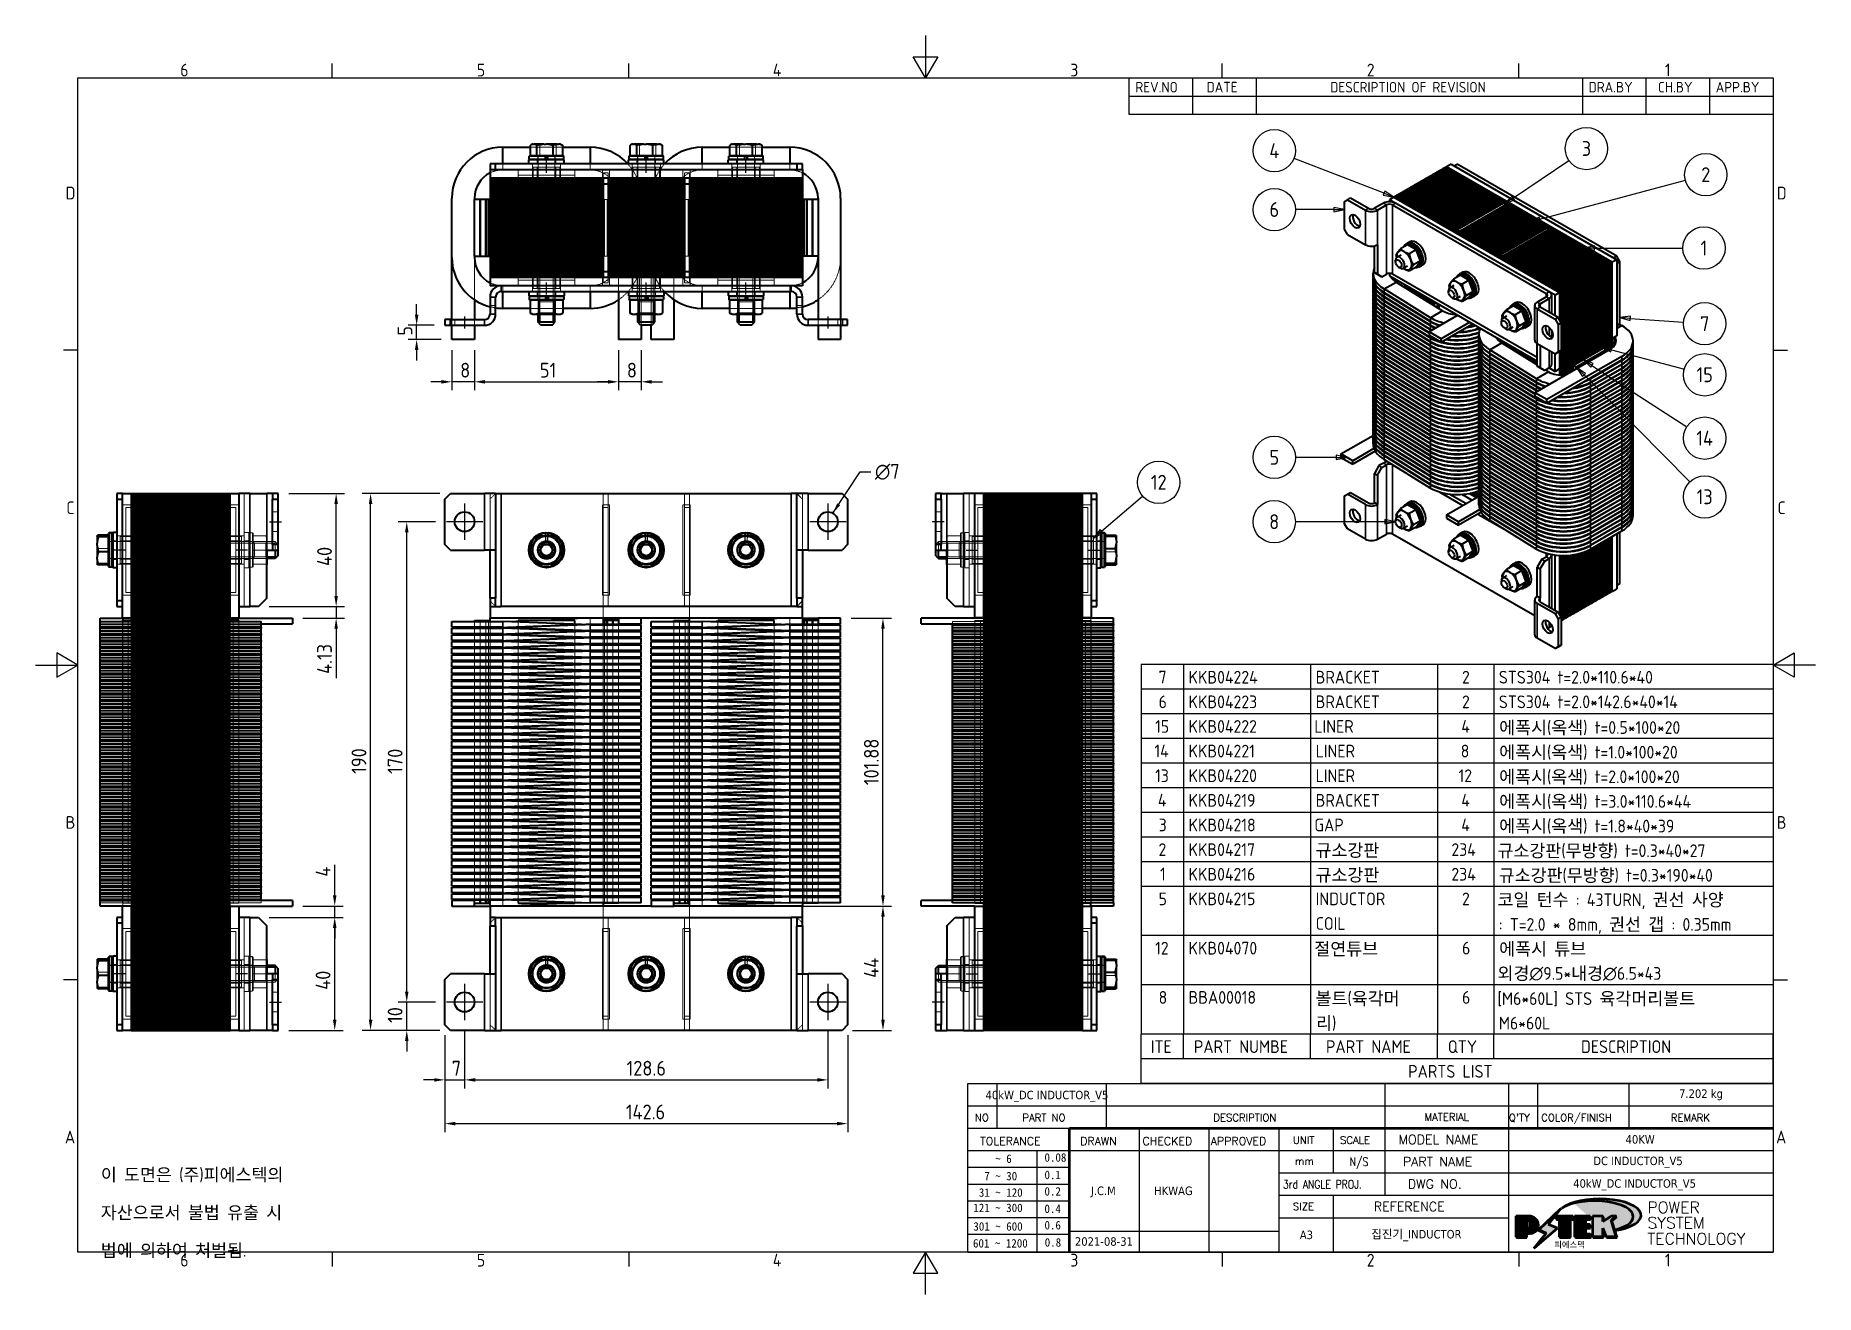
# Model space of a CAD drawing. Header units: millimetres. Extents: x 0 to 630, y 0 to 446.
import ezdxf
from ezdxf.enums import TextEntityAlignment as Align

# ---------------------------------------------------------------- set-up
doc = ezdxf.new("R2010")
doc.units = ezdxf.units.MM
doc.header["$LTSCALE"] = 1.5
doc.linetypes.add('CHAIN', pattern=[0.7087, 0.4724, -0.0591, 0.1181, -0.0591])
doc.linetypes.add('DASHED', pattern=[0.2067, 0.1654, -0.0413])
doc.layers.get('0').update_dxf_attribs({"color": 3, "lineweight": 25, "true_color": 0x00ff00})
for name, color, linetype, lineweight, true_color in [('가려진 것(ISO)', 2, 'DASHED', 18, 0xffff00), ('가려진 좁은 것(ISO)', 2, 'DASHED', 18, 0xffff00), ('가시적인 것(ISO)', 3, 'Continuous', 40, 0x00ff00), ('가시적인 좁은 것(ISO)', 3, 'Continuous', 35, 0x00ff00), ('기호(ISO)', 5, 'Continuous', 25, 0x0000ff), ('제목(ISO)', 5, 'Continuous', 50, 0x0000ff), ('중심 표식(ISO)', 1, 'Continuous', 25, 0xff0000), ('중심선(ISO)', 1, 'Continuous', 25, 0xff0000), ('치수(ISO)', 2, 'Continuous', 25, 0xffff00)]:
    doc.layers.add(name, color=color, linetype=linetype, lineweight=lineweight, true_color=true_color)
doc.layers.add('경계(ISO)', color=7, linetype='Continuous', lineweight=25)
doc.layers.add('해치(ISO)', color=7, linetype='Continuous', lineweight=18)
doc.styles.add('HAN_291', font='')
doc.styles.add('HAN_370', font='', dxfattribs={"width": 2})
doc.styles.add('ISO ProportionalPSTEK', font='isocp.shx')
doc.styles.add('RC_284', font='ROMANC.shx')
doc.styles.add('RC_287', font='ROMANC.shx')
doc.styles.add('RC_292', font='ROMANC.shx')
doc.styles.add('ROMANT_294', font='romant.shx')
doc.styles.add('문자 텍스트_PSTEK_POSCO', font='isocp.shx')
doc.styles.add('부품번호텍스트_PSTEK_POSCO', font='isocp.shx')
doc.styles.add('치수 텍스트_PSTEK_POSCO', font='isocp.shx')
doc.styles.add('텍스트 스타일198', font='tahoma.ttf')
doc.styles.add('텍스트 스타일333', font='ROMANC.shx', dxfattribs={"width": 0.8})
doc.styles.get('HAN_291').set_extended_font_data('GulimChe')
doc.styles.get('HAN_370').set_extended_font_data('GulimChe')
doc.dimstyles.new('치수_PSTEK_POSCO', dxfattribs={"dimscale": 1.5, "dimtxt": 3.5, "dimasz": 2.5, "dimexe": 2, "dimexo": 2.5, "dimgap": 1, "dimtad": 1, "dimrnd": 1e-08, "dimdsep": 46, "dimtxsty": '치수 텍스트_PSTEK_POSCO', "dimcen": 0.09, "dimdle": 10, "dimclrd": 7, "dimclre": 7, "dimclrt": 2, "dimadec": 1, "dimazin": 2, "dimtfac": 1, "dimtmove": 0, "dimatfit": 3, "dimfxl": 1, "dimtolj": 1, "dimlwd": -1, "dimlwe": -1, "dimarcsym": 0})
doc.dimstyles.new('치수_PSTEK_POSCO$7', dxfattribs={"dimscale": 1.5, "dimtxt": 3.5, "dimasz": 2.5, "dimexe": 2, "dimexo": 2.5, "dimgap": 1, "dimtad": 1, "dimrnd": 1e-08, "dimdsep": 46, "dimtxsty": '치수 텍스트_PSTEK_POSCO', "dimcen": 0.09, "dimdle": 10, "dimclrd": 7, "dimclre": 7, "dimclrt": 2, "dimadec": 1, "dimazin": 2, "dimtfac": 1, "dimtmove": 0, "dimatfit": 3, "dimfxl": 1, "dimtolj": 1, "dimlwd": -1, "dimlwe": -1, "dimarcsym": 0})

msp = doc.modelspace()

# ---------------------------------------------------------------- texts
at = {"layer": '기호(ISO)', "color": 2, "true_color": 0xffff00, "insert": (297.093, 291.103), "char_height": 5.25, "width": 10.06926, "attachment_point": 4, "line_spacing_factor": 0.6125, "style": '치수 텍스트_PSTEK_POSCO'}
msp.add_mtext('{\\fAIGDT|b0|i0;\\H5.2500;n\\fisocp|b0|i0;\\H5.2500;7}', dxfattribs=at)
at = {"layer": '기호(ISO)', "color": 7, "insert": (23.092, 28.72), "char_height": 4.5, "width": 77.46008, "attachment_point": 4, "line_spacing_factor": 1.78626, "style": '문자 텍스트_PSTEK_POSCO'}
msp.add_mtext('{이 도면은 (주)피에스텍의\\P자산으로서 불법 유출 시 \\P법에 의하여 처벌됨.}', dxfattribs=at)

# ---------------------------------------------------------------- blocks, each defined once
blk = doc.blocks.new('경계 Default Border')
at = {"layer": '경계(ISO)'}
for p, q in [((70, 287), (70, 290.4)), ((140, 287), (140, 290.4)), ((280, 287), (280, 290.4)), ((350, 287), (350, 290.4)), ((10, 222.75), (6.6, 222.75)), ((410, 222.75), (413.4, 222.75)), ((10, 74.25), (6.6, 74.25)), ((410, 74.25), (413.4, 74.25)), ((70, 10), (70, 6.6)), ((140, 10), (140, 6.6)), ((280, 10), (280, 6.6)), ((350, 10), (350, 6.6))]:
    blk.add_line(p, q, dxfattribs=at)
at = {"layer": '경계(ISO)', "flags": 128}
for points in [[(210, 297), (210, 287), (207.11, 292), (212.89, 292), (210, 287)], [(10, 10), (10, 287), (410, 287), (410, 10), (10, 10)], [(0, 148.5), (10, 148.5), (5, 151.39), (5, 145.61), (10, 148.5)], [(420, 148.5), (410, 148.5), (415, 151.39), (415, 145.61), (410, 148.5)], [(210, 0), (210, 10), (207.11, 5), (212.89, 5), (210, 10)]]:
    blk.add_lwpolyline(points, dxfattribs=at)
at = {"layer": '경계(ISO)', "color": 2, "true_color": 0xffff00, "char_height": 3, "attachment_point": 7, "style": '문자 텍스트_PSTEK_POSCO'}
for s, insert in [('6', (34.14, 287.37)), ('5', (104.14, 287.37)), ('4', (173.97, 287.4)), ('3', (244.17, 287.37)), ('2', (314.13, 287.37)), ('1', (384.49, 287.4)), ('D', (7.08, 258.35)), ('D', (410.88, 258.35)), ('C', (7.24, 184.1)), ('C', (411.04, 184.1)), ('B', (7.08, 109.85)), ('B', (410.88, 109.85)), ('A', (6.91, 35.62)), ('A', (410.71, 35.62)), ('6', (34.14, 6.57)), ('5', (104.14, 6.57)), ('4', (173.97, 6.6)), ('3', (244.17, 6.57)), ('2', (314.13, 6.57)), ('1', (384.49, 6.6))]:
    blk.add_mtext(s, dxfattribs=dict(at, insert=insert))
blk = doc.blocks.new('제목 블록 PSTEK')
at = {"true_color": 0x848484}
for points in [[(317.22, 17.06), (322.03, 21.63), (322.28, 21.94), (317.05, 16.98), (318.75, 16.19), (316, 12.72), (316.34, 13), (318.92, 16.27)], [(321.98, 19.61), (321.4, 19.61), (321.4, 19.46), (321.98, 19.46)], [(324.66, 19.46), (325.42, 19.46), (325.42, 20.11), (325.24, 20.11), (325.24, 19.61), (324.48, 19.61), (324.48, 15.34), (322.16, 15.34), (322.16, 15.19), (324.66, 15.19)], [(328.29, 19.46), (329.41, 19.46), (329.41, 20.11), (329.23, 20.11), (329.23, 19.61), (328.11, 19.61), (328.11, 18.26), (328.29, 18.26)], [(328.29, 17.42), (329.41, 17.42), (329.41, 18.11), (329.23, 18.11), (329.23, 17.56), (328.11, 17.56), (328.11, 15.99), (328.29, 15.99)], [(332.51, 16.93), (332.33, 17.43), (332.33, 15.34), (330.04, 15.34), (330.04, 15.19), (332.51, 15.19)], [(332.51, 20.11), (332.33, 20.11), (332.33, 19), (332.51, 19.11)], [(335.62, 20.11), (335.25, 20.11), (334.25, 19.31), (335.49, 15.34), (333.2, 15.34), (333.25, 15.19), (335.66, 15.19), (334.43, 19.16)], [(329.54, 15.85), (329.36, 15.85), (329.36, 15.34), (325.83, 15.34), (325.83, 15.19), (329.54, 15.19)]]:
    blk.add_hatch(color=252, dxfattribs=at).paths.add_polyline_path(points)
at = {"true_color": 0x0000ff}
blk.add_hatch(color=5, dxfattribs=at).paths.add_polyline_path([(321.62, 17.42), (319.53, 18.25), (322.45, 22.02), (317.22, 17.06), (318.92, 16.27), (316.17, 12.8)])
at = {"true_color": 0xff0000}
h = blk.add_hatch(color=1, dxfattribs=at)
edge = h.paths.add_edge_path(flags=0)
edge.add_line((314.22, 19.61), (314.22, 17))
edge.add_line((314.22, 17), (314.35, 17))
edge.add_arc((314.35, 17.65), 0.651, 270, 360)
edge.add_line((315, 17.65), (315, 18.96))
edge.add_arc((314.35, 18.96), 0.651, 0, 90)
edge.add_line((314.35, 19.61), (314.22, 19.61))
edge = h.paths.add_edge_path()
edge.add_arc((314.98, 18.29), 1.97, 270, 450)
edge.add_line((314.98, 20.26), (311.77, 20.26))
edge.add_line((311.77, 20.26), (311.77, 15.34))
edge.add_line((311.77, 15.34), (314.22, 15.34))
edge.add_line((314.22, 15.34), (314.22, 16.32))
edge.add_line((314.22, 16.32), (314.98, 16.32))
at = {"true_color": 0x848484}
h = blk.add_hatch(color=252, dxfattribs=at)
edge = h.paths.add_edge_path()
edge.add_arc((314.98, 18.29), 1.97, 270, 406.8279)
edge.add_arc((315.16, 18.14), 1.97, -90, 53.561, ccw=False)
edge.add_line((315.16, 16.17), (314.4, 16.17))
edge.add_line((314.4, 16.17), (314.4, 15.19))
edge.add_line((314.4, 15.19), (311.94, 15.19))
edge.add_line((311.94, 15.19), (311.94, 15.34))
edge.add_line((311.94, 15.34), (314.22, 15.34))
edge.add_line((314.22, 15.34), (314.22, 16.32))
edge.add_line((314.22, 16.32), (314.98, 16.32))
h = blk.add_hatch(color=252, dxfattribs=at)
edge = h.paths.add_edge_path()
edge.add_line((314.4, 19.46), (314.53, 19.46))
edge.add_arc((314.53, 18.81), 0.651, 60.4189, 90, ccw=False)
edge.add_arc((314.35, 18.96), 0.651, 39.9699, 90)
edge.add_line((314.35, 19.61), (314.22, 19.61))
edge.add_line((314.22, 19.61), (314.22, 17))
edge.add_line((314.22, 17), (314.35, 17))
edge.add_arc((314.35, 17.65), 0.651, 270, 274.6931)
edge.add_line((314.4, 17), (314.4, 19.46))
at = {"true_color": 0xff0000}
for points in [[(324.48, 19.61), (325.24, 19.61), (325.24, 20.26), (321.23, 20.26), (321.23, 19.61), (321.98, 19.61), (321.98, 15.34), (324.48, 15.34)], [(329.23, 20.26), (325.66, 20.26), (325.66, 15.34), (329.36, 15.34), (329.36, 15.99), (328.11, 15.99), (328.11, 17.56), (329.23, 17.56), (329.23, 18.26), (328.11, 18.26), (328.11, 19.61), (329.23, 19.61)], [(332.33, 20.26), (329.86, 20.26), (329.86, 15.34), (332.33, 15.34), (332.33, 17.43), (333.07, 15.34), (335.49, 15.34), (334.25, 19.31), (335.44, 20.26), (334.31, 20.26), (332.33, 19)]]:
    blk.add_hatch(color=1, dxfattribs=at).paths.add_polyline_path(points)
at = {"layer": '해치(ISO)', "true_color": 0x27d1fc}
h = blk.add_hatch(color=140, dxfattribs=at)
edge = h.paths.add_edge_path()
edge.add_ellipse((330.37, 20.16), major_axis=(9.1, 0), ratio=0.40699, start_angle=301.3098, end_angle=507.7437)
edge.add_ellipse((331.53, 20.46), major_axis=(-9.82, 0), ratio=0.39426, start_angle=111.5121, end_angle=334.4703, ccw=False)
edge.add_line((335.14, 16.86), (335.1, 16.99))
at = {"color": 180, "true_color": 0x3f00ff}
for p, q in [((182.48, 11.79), (182.48, 51.57)), ((182.48, 51.57), (372.48, 51.57)), ((189.27, 51.57), (189.27, 41.01)), ((215.22, 41.01), (215.22, 51.57)), ((280.88, 51.57), (280.88, 41.01)), ((310.09, 51.57), (310.09, 41.01)), ((316.9, 51.57), (316.9, 41.01)), ((338.46, 51.57), (338.46, 41.01)), ((372.48, 51.57), (372.48, 11.79)), ((182.48, 46.29), (372.48, 46.29)), ((182.48, 41.01), (206.45, 41.01)), ((222.94, 11.79), (222.94, 41.01)), ((239.43, 11.79), (239.43, 41.01)), ((255.92, 11.79), (255.92, 41.01)), ((268.69, 41.01), (268.69, 30.45)), ((280.88, 41.01), (280.88, 25.17)), ((310.09, 41.01), (310.09, 11.79)), ((182.48, 35.73), (206.45, 35.73)), ((198.86, 12.03), (198.86, 35.73)), ((206.45, 35.73), (372.48, 35.73)), ((182.48, 31.78), (206.45, 31.78)), ((255.92, 30.45), (372.48, 30.45)), ((182.48, 27.83), (206.45, 27.83)), ((182.48, 23.88), (206.45, 23.88)), ((255.92, 25.17), (372.48, 25.17)), ((268.69, 25.17), (268.69, 11.79)), ((182.48, 19.93), (206.45, 19.93)), ((255.92, 19.89), (310.09, 19.89)), ((182.48, 15.98), (206.45, 15.98)), ((206.45, 16.74), (255.92, 16.74)), ((182.48, 11.79), (372.48, 11.79))]:
    blk.add_line(p, q, dxfattribs=at)
at = {"color": 7, "lineweight": 50}
for p, q in [((206.45, 11.79), (206.45, 41.01)), ((206.45, 41.01), (372.48, 41.01))]:
    blk.add_line(p, q, dxfattribs=at)
at = {"color": 7}
for p, q in [((322.28, 21.94), (317.05, 16.98)), ((322.45, 22.02), (317.22, 17.06)), ((317.22, 17.06), (322.03, 21.63)), ((319.53, 18.25), (322.45, 22.02)), ((322.03, 21.63), (322.28, 21.94)), ((314.98, 20.26), (311.77, 20.26)), ((311.77, 20.26), (311.77, 15.34)), ((314.98, 20.26), (311.77, 20.26)), ((311.77, 20.26), (311.77, 15.34)), ((314.22, 17), (314.22, 19.61)), ((314.22, 19.61), (314.35, 19.61)), ((314.35, 19.61), (314.22, 19.61)), ((314.22, 19.61), (314.22, 17)), ((314.22, 17), (314.22, 19.61)), ((314.22, 19.61), (314.35, 19.61)), ((314.35, 17), (314.22, 17)), ((314.22, 17), (314.35, 17)), ((314.35, 17), (314.22, 17)), ((314.4, 19.46), (314.53, 19.46)), ((314.4, 17), (314.4, 19.46)), ((315, 18.96), (315, 17.65)), ((315, 18.96), (315, 17.65)), ((316.17, 12.8), (321.62, 17.42)), ((317.05, 16.98), (318.75, 16.19)), ((318.92, 16.27), (317.22, 17.06)), ((317.22, 17.06), (318.92, 16.27)), ((321.62, 17.42), (319.53, 18.25)), ((325.24, 20.26), (321.23, 20.26)), ((321.23, 20.26), (321.23, 19.61)), ((325.24, 20.26), (321.23, 20.26)), ((321.23, 20.26), (321.23, 19.61)), ((321.23, 19.61), (321.98, 19.61)), ((321.23, 19.61), (321.98, 19.61)), ((321.4, 19.61), (321.4, 19.46)), ((321.98, 19.61), (321.4, 19.61)), ((321.4, 19.46), (321.98, 19.46)), ((321.98, 19.61), (321.98, 15.34)), ((321.98, 19.46), (321.98, 19.61)), ((321.98, 19.61), (321.98, 15.34)), ((324.48, 19.61), (325.24, 19.61)), ((324.48, 15.34), (324.48, 19.61)), ((325.24, 19.61), (324.48, 19.61)), ((324.48, 19.61), (324.48, 15.34)), ((324.48, 19.61), (325.24, 19.61)), ((324.48, 15.34), (324.48, 19.61)), ((324.66, 19.46), (325.42, 19.46)), ((324.66, 15.19), (324.66, 19.46)), ((325.24, 19.61), (325.24, 20.26)), ((325.24, 19.61), (325.24, 20.26)), ((325.42, 20.11), (325.24, 20.11)), ((325.24, 20.11), (325.24, 19.61)), ((325.42, 19.46), (325.42, 20.11)), ((329.23, 20.26), (325.66, 20.26)), ((325.66, 20.26), (325.66, 15.34)), ((325.66, 20.26), (325.66, 15.34)), ((329.23, 20.26), (325.66, 20.26)), ((328.11, 18.26), (328.11, 19.61)), ((328.11, 19.61), (329.23, 19.61)), ((329.23, 19.61), (328.11, 19.61)), ((328.11, 19.61), (328.11, 18.26)), ((328.11, 18.26), (328.11, 19.61)), ((328.11, 19.61), (329.23, 19.61)), ((329.23, 18.26), (328.11, 18.26)), ((328.11, 18.26), (328.29, 18.26)), ((329.23, 18.26), (328.11, 18.26)), ((328.11, 17.56), (329.23, 17.56)), ((328.11, 15.99), (328.11, 17.56)), ((329.23, 17.56), (328.11, 17.56)), ((328.11, 17.56), (328.11, 15.99)), ((328.11, 17.56), (329.23, 17.56)), ((328.11, 15.99), (328.11, 17.56)), ((328.29, 18.26), (328.29, 19.46)), ((328.29, 19.46), (329.41, 19.46)), ((328.29, 15.99), (328.29, 17.42)), ((328.29, 17.42), (329.41, 17.42)), ((329.23, 19.61), (329.23, 20.26)), ((329.23, 19.61), (329.23, 20.26)), ((329.41, 20.11), (329.23, 20.11)), ((329.23, 20.11), (329.23, 19.61)), ((329.23, 17.56), (329.23, 18.26)), ((329.23, 17.56), (329.23, 18.26)), ((329.41, 18.11), (329.23, 18.11)), ((329.23, 18.11), (329.23, 17.56)), ((329.41, 19.46), (329.41, 20.11)), ((329.41, 17.42), (329.41, 18.11)), ((332.33, 20.26), (329.86, 20.26)), ((329.86, 20.26), (329.86, 15.34)), ((329.86, 20.26), (329.86, 15.34)), ((332.33, 20.26), (329.86, 20.26)), ((334.31, 20.26), (332.33, 19)), ((332.33, 19), (332.33, 20.26)), ((334.31, 20.26), (332.33, 19)), ((332.33, 19), (332.33, 20.26)), ((332.51, 20.11), (332.33, 20.11)), ((332.33, 20.11), (332.33, 19)), ((332.33, 19), (332.51, 19.11)), ((332.33, 17.43), (333.07, 15.34)), ((332.33, 15.34), (332.33, 17.43)), ((332.51, 16.93), (332.33, 17.43)), ((332.33, 17.43), (332.33, 15.34)), ((332.33, 17.43), (333.07, 15.34)), ((332.33, 15.34), (332.33, 17.43)), ((332.51, 19.11), (332.51, 20.11)), ((332.51, 15.19), (332.51, 16.93)), ((334.25, 19.31), (335.44, 20.26)), ((334.25, 19.31), (335.44, 20.26)), ((335.25, 20.11), (334.25, 19.31)), ((335.49, 15.34), (334.25, 19.31)), ((334.25, 19.31), (335.49, 15.34)), ((335.49, 15.34), (334.25, 19.31)), ((335.44, 20.26), (334.31, 20.26)), ((335.44, 20.26), (334.31, 20.26)), ((334.43, 19.16), (335.62, 20.11)), ((335.66, 15.19), (334.43, 19.16)), ((335.62, 20.11), (335.25, 20.11)), ((345.04, 17.5), (344.99, 17.69)), ((311.77, 15.34), (314.22, 15.34)), ((311.77, 15.34), (314.22, 15.34)), ((314.22, 15.34), (311.94, 15.34)), ((311.94, 15.34), (311.94, 15.19)), ((311.94, 15.19), (314.4, 15.19)), ((314.22, 16.32), (314.98, 16.32)), ((314.22, 15.34), (314.22, 16.32)), ((314.98, 16.32), (314.22, 16.32)), ((314.22, 16.32), (314.22, 15.34)), ((314.22, 16.32), (314.98, 16.32)), ((314.22, 15.34), (314.22, 16.32)), ((314.4, 16.17), (315.16, 16.17)), ((314.4, 15.19), (314.4, 16.17)), ((318.75, 16.19), (316, 12.72)), ((316, 12.72), (316.34, 13)), ((318.92, 16.27), (316.17, 12.8)), ((316.34, 13), (318.92, 16.27)), ((321.98, 15.34), (324.48, 15.34)), ((321.98, 15.34), (324.48, 15.34)), ((324.48, 15.34), (322.16, 15.34)), ((322.16, 15.34), (322.16, 15.19)), ((322.16, 15.19), (324.66, 15.19)), ((325.66, 15.34), (329.36, 15.34)), ((325.66, 15.34), (329.36, 15.34)), ((329.36, 15.34), (325.83, 15.34)), ((325.83, 15.34), (325.83, 15.19)), ((325.83, 15.19), (329.54, 15.19)), ((329.36, 15.99), (328.11, 15.99)), ((328.11, 15.99), (328.29, 15.99)), ((329.36, 15.99), (328.11, 15.99)), ((329.36, 15.34), (329.36, 15.99)), ((329.36, 15.34), (329.36, 15.99)), ((329.54, 15.85), (329.36, 15.85)), ((329.36, 15.85), (329.36, 15.34)), ((329.54, 15.19), (329.54, 15.85)), ((329.86, 15.34), (332.33, 15.34)), ((329.86, 15.34), (332.33, 15.34)), ((332.33, 15.34), (330.04, 15.34)), ((330.04, 15.34), (330.04, 15.19)), ((330.04, 15.19), (332.51, 15.19)), ((333.07, 15.34), (335.49, 15.34)), ((333.07, 15.34), (335.49, 15.34)), ((335.49, 15.34), (333.2, 15.34)), ((333.2, 15.34), (333.25, 15.19)), ((333.25, 15.19), (335.66, 15.19))]:
    blk.add_line(p, q, dxfattribs=at)
at = {"color": 5, "true_color": 0x0000ff}
for p, q in [((322.45, 22.02), (317.22, 17.06)), ((319.53, 18.25), (322.45, 22.02)), ((316.17, 12.8), (321.62, 17.42)), ((317.22, 17.06), (318.92, 16.27)), ((321.62, 17.42), (319.53, 18.25)), ((318.92, 16.27), (316.17, 12.8))]:
    blk.add_line(p, q, dxfattribs=at)
at = {"color": 1, "true_color": 0xff0000}
for p, q in [((314.98, 20.26), (311.77, 20.26)), ((311.77, 20.26), (311.77, 15.34)), ((314.22, 17), (314.22, 19.61)), ((314.22, 19.61), (314.35, 19.61)), ((314.35, 17), (314.22, 17)), ((315, 18.96), (315, 17.65)), ((325.24, 20.26), (321.23, 20.26)), ((321.23, 20.26), (321.23, 19.61)), ((321.23, 19.61), (321.98, 19.61)), ((321.98, 19.61), (321.98, 15.34)), ((324.48, 19.61), (325.24, 19.61)), ((324.48, 15.34), (324.48, 19.61)), ((325.24, 19.61), (325.24, 20.26)), ((329.23, 20.26), (325.66, 20.26)), ((325.66, 20.26), (325.66, 15.34)), ((328.11, 18.26), (328.11, 19.61)), ((328.11, 19.61), (329.23, 19.61)), ((329.23, 18.26), (328.11, 18.26)), ((328.11, 17.56), (329.23, 17.56)), ((328.11, 15.99), (328.11, 17.56)), ((329.23, 19.61), (329.23, 20.26)), ((329.23, 17.56), (329.23, 18.26)), ((332.33, 20.26), (329.86, 20.26)), ((329.86, 20.26), (329.86, 15.34)), ((334.31, 20.26), (332.33, 19)), ((332.33, 19), (332.33, 20.26)), ((332.33, 17.43), (333.07, 15.34)), ((332.33, 15.34), (332.33, 17.43)), ((334.25, 19.31), (335.44, 20.26)), ((335.49, 15.34), (334.25, 19.31)), ((335.44, 20.26), (334.31, 20.26)), ((311.77, 15.34), (314.22, 15.34)), ((314.22, 16.32), (314.98, 16.32)), ((314.22, 15.34), (314.22, 16.32)), ((321.98, 15.34), (324.48, 15.34)), ((325.66, 15.34), (329.36, 15.34)), ((329.36, 15.99), (328.11, 15.99)), ((329.36, 15.34), (329.36, 15.99)), ((329.86, 15.34), (332.33, 15.34)), ((333.07, 15.34), (335.49, 15.34))]:
    blk.add_line(p, q, dxfattribs=at)
at = {"color": 7}
for centre, radius, start, end in [((314.35, 18.96), 0.651, 0, 90), ((314.35, 18.96), 0.651, 39.9699, 90), ((314.35, 18.96), 0.651, 0, 90), ((314.35, 17.65), 0.651, 270, 0), ((314.35, 17.65), 0.651, 270, 0), ((314.35, 17.65), 0.651, 270, 274.6931), ((314.53, 18.81), 0.651, 60.4189, 90), ((314.98, 18.29), 1.97, 270, 90), ((314.98, 18.29), 1.97, 270, 90), ((314.98, 18.29), 1.97, 270, 46.8279), ((315.16, 18.14), 1.97, 270, 53.561)]:
    blk.add_arc(centre, radius, start, end, dxfattribs=at)
at = {"color": 1, "true_color": 0xff0000}
for centre, radius, start, end in [((314.35, 18.96), 0.651, 0, 90), ((314.35, 17.65), 0.651, 270, 0), ((314.98, 18.29), 1.97, 270, 90)]:
    blk.add_arc(centre, radius, start, end, dxfattribs=at)
at = {"layer": '제목(ISO)', "lineweight": 18}
blk.add_line((182.48, 35.73), (182.48, 11.79), dxfattribs=at)
at = {"layer": '제목(ISO)'}
for p, q in [((322.28, 21.94), (317.05, 16.98)), ((322.45, 22.02), (317.22, 17.06)), ((317.22, 17.06), (322.03, 21.63)), ((319.53, 18.25), (322.45, 22.02)), ((322.03, 21.63), (322.28, 21.94)), ((314.98, 20.26), (311.77, 20.26)), ((311.77, 20.26), (311.77, 15.34)), ((314.22, 17), (314.22, 19.61)), ((314.22, 19.61), (314.35, 19.61)), ((314.35, 19.61), (314.22, 19.61)), ((314.22, 19.61), (314.22, 17)), ((314.35, 17), (314.22, 17)), ((314.22, 17), (314.35, 17)), ((314.4, 19.46), (314.53, 19.46)), ((314.4, 17), (314.4, 19.46)), ((315, 18.96), (315, 17.65)), ((316.17, 12.8), (321.62, 17.42)), ((317.05, 16.98), (318.75, 16.19)), ((317.22, 17.06), (318.92, 16.27)), ((318.92, 16.27), (317.22, 17.06)), ((321.62, 17.42), (319.53, 18.25)), ((325.24, 20.26), (321.23, 20.26)), ((321.23, 20.26), (321.23, 19.61)), ((321.23, 19.61), (321.98, 19.61)), ((321.98, 19.61), (321.4, 19.61)), ((321.4, 19.61), (321.4, 19.46)), ((321.4, 19.46), (321.98, 19.46)), ((321.98, 19.61), (321.98, 15.34)), ((321.98, 19.46), (321.98, 19.61)), ((324.48, 19.61), (325.24, 19.61)), ((324.48, 15.34), (324.48, 19.61)), ((325.24, 19.61), (324.48, 19.61)), ((324.48, 19.61), (324.48, 15.34)), ((324.66, 19.46), (325.42, 19.46)), ((324.66, 15.19), (324.66, 19.46)), ((325.24, 19.61), (325.24, 20.26)), ((325.42, 20.11), (325.24, 20.11)), ((325.24, 20.11), (325.24, 19.61)), ((325.42, 19.46), (325.42, 20.11)), ((329.23, 20.26), (325.66, 20.26)), ((325.66, 20.26), (325.66, 15.34)), ((328.11, 18.26), (328.11, 19.61)), ((328.11, 19.61), (329.23, 19.61)), ((329.23, 19.61), (328.11, 19.61)), ((328.11, 19.61), (328.11, 18.26)), ((329.23, 18.26), (328.11, 18.26)), ((328.11, 18.26), (328.29, 18.26)), ((328.11, 15.99), (328.11, 17.56)), ((328.11, 17.56), (329.23, 17.56)), ((329.23, 17.56), (328.11, 17.56)), ((328.11, 17.56), (328.11, 15.99)), ((328.29, 19.46), (329.41, 19.46)), ((328.29, 18.26), (328.29, 19.46)), ((328.29, 17.42), (329.41, 17.42)), ((328.29, 15.99), (328.29, 17.42)), ((329.23, 19.61), (329.23, 20.26)), ((329.41, 20.11), (329.23, 20.11)), ((329.23, 20.11), (329.23, 19.61)), ((329.23, 17.56), (329.23, 18.26)), ((329.41, 18.11), (329.23, 18.11)), ((329.23, 18.11), (329.23, 17.56)), ((329.41, 19.46), (329.41, 20.11)), ((329.41, 17.42), (329.41, 18.11)), ((332.33, 20.26), (329.86, 20.26)), ((329.86, 20.26), (329.86, 15.34)), ((334.31, 20.26), (332.33, 19)), ((332.33, 19), (332.33, 20.26)), ((332.51, 20.11), (332.33, 20.11)), ((332.33, 20.11), (332.33, 19)), ((332.33, 19), (332.51, 19.11)), ((332.33, 15.34), (332.33, 17.43)), ((332.33, 17.43), (333.07, 15.34)), ((332.51, 16.93), (332.33, 17.43)), ((332.33, 17.43), (332.33, 15.34)), ((332.51, 19.11), (332.51, 20.11)), ((332.51, 15.19), (332.51, 16.93)), ((334.25, 19.31), (335.44, 20.26)), ((335.25, 20.11), (334.25, 19.31)), ((335.49, 15.34), (334.25, 19.31)), ((334.25, 19.31), (335.49, 15.34)), ((335.44, 20.26), (334.31, 20.26)), ((334.43, 19.16), (335.62, 20.11)), ((335.66, 15.19), (334.43, 19.16)), ((335.62, 20.11), (335.25, 20.11)), ((311.77, 15.34), (314.22, 15.34)), ((314.22, 15.34), (311.94, 15.34)), ((311.94, 15.34), (311.94, 15.19)), ((311.94, 15.19), (314.4, 15.19)), ((314.22, 15.34), (314.22, 16.32)), ((314.22, 16.32), (314.98, 16.32)), ((314.98, 16.32), (314.22, 16.32)), ((314.22, 16.32), (314.22, 15.34)), ((314.4, 15.19), (314.4, 16.17)), ((314.4, 16.17), (315.16, 16.17)), ((318.75, 16.19), (316, 12.72)), ((316, 12.72), (316.34, 13)), ((318.92, 16.27), (316.17, 12.8)), ((316.34, 13), (318.92, 16.27)), ((321.98, 15.34), (324.48, 15.34)), ((324.48, 15.34), (322.16, 15.34)), ((322.16, 15.34), (322.16, 15.19)), ((322.16, 15.19), (324.66, 15.19)), ((325.66, 15.34), (329.36, 15.34)), ((329.36, 15.34), (325.83, 15.34)), ((325.83, 15.34), (325.83, 15.19)), ((325.83, 15.19), (329.54, 15.19)), ((329.36, 15.99), (328.11, 15.99)), ((328.11, 15.99), (328.29, 15.99)), ((329.36, 15.34), (329.36, 15.99)), ((329.54, 15.85), (329.36, 15.85)), ((329.36, 15.85), (329.36, 15.34)), ((329.54, 15.19), (329.54, 15.85)), ((329.86, 15.34), (332.33, 15.34)), ((332.33, 15.34), (330.04, 15.34)), ((330.04, 15.34), (330.04, 15.19)), ((330.04, 15.19), (332.51, 15.19)), ((333.07, 15.34), (335.49, 15.34)), ((335.49, 15.34), (333.2, 15.34)), ((333.2, 15.34), (333.25, 15.19)), ((333.25, 15.19), (335.66, 15.19))]:
    blk.add_line(p, q, dxfattribs=at)
at = {"layer": '제목(ISO)', "color": 4, "true_color": 0x00ffff}
blk.add_line((335.14, 16.86), (335.1, 16.99), dxfattribs=at)
at = {"layer": '제목(ISO)'}
for centre, radius, start, end in [((314.35, 18.96), 0.651, 0, 90), ((314.35, 18.96), 0.651, 39.9699, 90), ((314.35, 17.65), 0.651, 270, 0), ((314.35, 17.65), 0.651, 270, 274.6931), ((314.53, 18.81), 0.651, 60.4189, 90), ((314.98, 18.29), 1.97, 46.8279, 90), ((314.98, 18.29), 1.97, 270, 46.8279), ((314.98, 18.29), 1.97, 270, 46.8279), ((315.16, 18.14), 1.97, 270, 53.561)]:
    blk.add_arc(centre, radius, start, end, dxfattribs=at)
at = {"layer": '제목(ISO)', "color": 4, "true_color": 0x00ffff}
for centre, major_axis, ratio, start_param, end_param in [((331.53, 20.46), (9.82, 0), 0.39426, 5.087845, 8.9792), ((330.37, 20.16), (9.1, 0), 0.40699, 5.258849, 8.861799)]:
    blk.add_ellipse(centre, major_axis=major_axis, ratio=ratio, start_param=start_param, end_param=end_param, dxfattribs=at)
at = {"color": 2, "true_color": 0xffff00}
for s, height, style, p in [('NO', 1.742, 'RC_284', (184.14, 42.62)), ('PART NO', 1.742, 'RC_284', (195.34, 42.62)), ('DESCRIPTION', 1.7424, 'RC_284', (240.4, 42.62)), ("Q'TY", 1.742, 'RC_284', (310.14, 42.62)), ('COLOR/FINISH', 1.7424, 'RC_284', (317.77, 42.62)), ('REMARK', 1.742, 'RC_284', (348.35, 42.62)), (' TOLERANCE', 1.9, 'RC_287', (184.09, 37.01)), ('DRAWN', 1.9, 'RC_287', (208.98, 37.01)), ('CHECKED', 1.9, 'RC_287', (223.69, 37.01)), ('APPROVED', 1.9, 'RC_287', (239.78, 37.01)), ('UNIT', 1.742, 'RC_284', (259.17, 37.34)), ('SCALE', 1.742, 'RC_284', (270.29, 37.34)), ('MODEL NAME', 2.178, 'RC_292', (284.1, 37.25)), ('    ~ 6', 2, 'HAN_291', (183.77, 32.82)), ('0.08', 2, 'HAN_291', (200.55, 33.1)), ('PART NAME', 2.178, 'RC_292', (285.14, 32.03)), ('  7 ~ 30', 2, 'HAN_291', (183.77, 28.71)), ('0.1', 2, 'HAN_291', (200.55, 28.99)), ('mm', 1.742, 'RC_284', (259.65, 32.35)), (' 31 ~ 120', 2, 'HAN_291', (183.77, 24.83)), ('0.2', 2, 'HAN_291', (200.55, 25.11)), (' DWG NO.', 2.178, 'RC_292', (284.81, 26.75)), ('121 ~ 300', 2, 'HAN_291', (183.77, 21.21)), ('0.4', 2, 'HAN_291', (200.55, 21)), ('SIZE', 1.742, 'RC_284', (259.17, 21.69)), ('REFERENCE', 2.178, 'RC_292', (278.27, 21.43)), ('301 ~ 600', 2, 'HAN_291', (183.77, 16.83)), ('0.6', 2, 'HAN_291', (200.55, 17.12)), ('601 ~ 1200', 2, 'HAN_291', (183.68, 12.85)), ('0.8', 2, 'HAN_291', (200.61, 13.06))]:
    blk.add_text(s, height=height, dxfattribs=dict(at, style=style)).set_placement(p)
at = {"color": 2, "true_color": 0xffff00, "style": 'RC_284'}
blk.add_text('MATERIAL', height=1.742, dxfattribs=at).set_placement((295.48, 43.65), align=Align.MIDDLE_CENTER)
at = {"color": 7, "style": '텍스트 스타일333', "width": 0.8}
blk.add_text('N/S', height=2, dxfattribs=at).set_placement((274.78, 33.09), align=Align.MIDDLE_CENTER)
at = {"color": 2, "true_color": 0xffff00, "style": '텍스트 스타일333', "width": 0.8}
blk.add_text('3rd ANGLE PROJ.', height=2, dxfattribs=at).set_placement((256.84, 26.76))
at = {"color": 7, "style": 'ROMANT_294'}
for s, p in [('POWER', (342.83, 20.97)), ('SYSTEM', (342.83, 17.33)), ('TECHNOLOGY', (342.83, 13.57))]:
    blk.add_text(s, height=2.7, dxfattribs=at).set_placement(p)
at = {"color": 7, "insert": (320.85, 14.21), "char_height": 1.4, "attachment_point": 1, "line_spacing_factor": 0.332, "style": 'HAN_370'}
blk.add_mtext('\\fHY견고딕|b0|i0;\\H1.4000;피에스텍', dxfattribs=at)
at = {"layer": '제목(ISO)', "color": 7, "style": '텍스트 스타일198'}
for tag, p in [('질량\\P3;_001', (350.29, 48.16)), ('부품_번호_001', (186.65, 47.84)), ('1._MODEL_NAME_001', (337.67, 37.37)), ('제목_001', (330.07, 32.3)), ('설계자_001', (211.5, 25.23)), ('점검자_001', (226.43, 25.23)), ('부품_번호_001', (325.31, 26.96)), ('시트_크기_001', (260.81, 14.84)), ('프로젝트_001', (277.66, 14.99)), ('작성_날짜_001', (207.73, 13.27))]:
    blk.add_attdef(tag, p, '', height=2, dxfattribs=at)
for tag, p in [('설명', (247.96, 48.92)), ('재질', (295.48, 48.93)), ("3._Q'TY", (313.5, 48.93)), ('4._COLOR', (327.68, 48.93)), ('엔지니어링_승인자', (247.67, 26.23)), ('점검_날짜', (231.18, 14.27)), ('엔지니어링_승인_날짜', (247.67, 14.27))]:
    blk.add_attdef(tag, text='', height=2, dxfattribs=at).set_placement(p, align=Align.MIDDLE_CENTER)
blk = doc.blocks.new('리비전 내역')
at = {"layer": '기호(ISO)'}
for p, q in [((258, 287), (410, 287)), ((258, 287), (258, 282.72)), ((273, 287), (273, 282.72)), ((288, 287), (288, 282.72)), ((365, 287), (365, 282.72)), ((380, 287), (380, 282.72)), ((395, 287), (395, 282.72)), ((410, 287), (410, 282.72)), ((258, 282.72), (410, 282.72)), ((258, 282.72), (258, 278.44)), ((273, 282.72), (273, 278.44)), ((288, 282.72), (288, 278.44)), ((365, 282.72), (365, 278.44)), ((380, 282.72), (380, 278.44)), ((395, 282.72), (395, 278.44)), ((410, 282.72), (410, 278.44)), ((258, 278.44), (410, 278.44))]:
    blk.add_line(p, q, dxfattribs=at)
at = {"layer": '기호(ISO)', "color": 2, "true_color": 0xffff00, "char_height": 2.5, "attachment_point": 7, "style": 'ISO ProportionalPSTEK'}
for s, insert in [('REV.NO', (259.53, 283.58)), ('DATE', (276.31, 283.58)), ('DESCRIPTION OF REVISION', (305.51, 283.58)), ('DRA.BY', (366.48, 283.58)), ('CH.BY', (382.86, 283.58)), ('APP.BY', (396.48, 283.58))]:
    blk.add_mtext(s, dxfattribs=dict(at, insert=insert))
blk = doc.blocks.new('*D22')
at = {"layer": 'Defpoints', "color": 0, "transparency": 16777216}
for p in [(144.85, 95.44), (151.85, 96.94), (151.85, 75.92)]:
    blk.add_point(p, dxfattribs=at)
at = {"layer": '치수(ISO)', "color": 7, "transparency": 16777216}
for p, q in [((144.85, 91.69), (144.85, 72.92)), ((151.85, 93.19), (151.85, 72.92)), ((141.1, 75.92), (137.35, 75.92)), ((144.85, 75.92), (151.85, 75.92)), ((155.6, 75.92), (159.35, 75.92))]:
    blk.add_line(p, q, dxfattribs=at)
for points in [[(141.1, 76.54), (141.1, 75.29), (144.85, 75.92)], [(155.6, 76.54), (155.6, 75.29), (151.85, 75.92)]]:
    blk.add_solid(points, dxfattribs=at)
at = {"layer": '치수(ISO)', "color": 2, "transparency": 16777216, "insert": (147.3, 80.04), "char_height": 5.25, "attachment_point": 4, "style": '치수 텍스트_PSTEK_POSCO'}
blk.add_mtext('\\A1;7', dxfattribs=at)
blk = doc.blocks.new('*D23')
at = {"layer": 'Defpoints', "color": 0, "transparency": 16777216}
for p in [(151.85, 96.94), (280.45, 96.94), (280.45, 75.92)]:
    blk.add_point(p, dxfattribs=at)
at = {"layer": '치수(ISO)', "color": 7, "transparency": 16777216}
for p, q in [((151.85, 93.19), (151.85, 72.92)), ((280.45, 93.19), (280.45, 72.92)), ((155.6, 75.92), (276.7, 75.92))]:
    blk.add_line(p, q, dxfattribs=at)
for points in [[(155.6, 76.54), (155.6, 75.29), (151.85, 75.92)], [(276.7, 76.54), (276.7, 75.29), (280.45, 75.92)]]:
    blk.add_solid(points, dxfattribs=at)
at = {"layer": '치수(ISO)', "color": 2, "transparency": 16777216, "insert": (209.19, 80.04), "char_height": 5.25, "attachment_point": 4, "style": '치수 텍스트_PSTEK_POSCO'}
blk.add_mtext('\\A1;128.6', dxfattribs=at)
blk = doc.blocks.new('*D24')
at = {"layer": 'Defpoints', "color": 0, "transparency": 16777216}
for p in [(144.85, 95.44), (287.45, 95.44), (287.45, 60.44)]:
    blk.add_point(p, dxfattribs=at)
at = {"layer": '치수(ISO)', "color": 7, "transparency": 16777216}
for p, q in [((144.85, 91.69), (144.85, 57.44)), ((287.45, 91.69), (287.45, 57.44)), ((148.6, 60.44), (283.7, 60.44))]:
    blk.add_line(p, q, dxfattribs=at)
for points in [[(148.6, 61.07), (148.6, 59.82), (144.85, 60.44)], [(283.7, 61.07), (283.7, 59.82), (287.45, 60.44)]]:
    blk.add_solid(points, dxfattribs=at)
at = {"layer": '치수(ISO)', "color": 2, "transparency": 16777216, "insert": (208.93, 64.57), "char_height": 5.25, "attachment_point": 4, "style": '치수 텍스트_PSTEK_POSCO'}
blk.add_mtext('\\A1;142.6', dxfattribs=at)
blk = doc.blocks.new('*D25')
at = {"layer": 'Defpoints', "color": 0, "transparency": 16777216}
for p in [(131.38, 103.44), (145.35, 103.44), (146.85, 93.44)]:
    blk.add_point(p, dxfattribs=at)
at = {"layer": '치수(ISO)', "color": 7, "transparency": 16777216}
for p, q in [((131.38, 107.19), (131.38, 110.94)), ((141.6, 103.44), (128.38, 103.44)), ((131.38, 93.44), (131.38, 103.44)), ((143.1, 93.44), (128.38, 93.44)), ((131.38, 89.69), (131.38, 85.94))]:
    blk.add_line(p, q, dxfattribs=at)
for points in [[(130.76, 107.19), (132.01, 107.19), (131.38, 103.44)], [(130.76, 89.69), (132.01, 89.69), (131.38, 93.44)]]:
    blk.add_solid(points, dxfattribs=at)
at = {"layer": '치수(ISO)', "color": 2, "transparency": 16777216, "insert": (127.26, 96.08), "char_height": 5.25, "attachment_point": 4, "rotation": 90, "style": '치수 텍스트_PSTEK_POSCO'}
blk.add_mtext('\\A1;10', dxfattribs=at)
blk = doc.blocks.new('*D26')
at = {"layer": 'Defpoints', "color": 0, "transparency": 16777216}
for p in [(131.38, 273.44), (145.35, 273.44), (145.35, 103.44)]:
    blk.add_point(p, dxfattribs=at)
at = {"layer": '치수(ISO)', "color": 7, "transparency": 16777216}
for p, q in [((141.6, 273.44), (128.38, 273.44)), ((131.38, 107.19), (131.38, 269.69)), ((141.6, 103.44), (128.38, 103.44))]:
    blk.add_line(p, q, dxfattribs=at)
for points in [[(130.76, 269.69), (132.01, 269.69), (131.38, 273.44)], [(130.76, 107.19), (132.01, 107.19), (131.38, 103.44)]]:
    blk.add_solid(points, dxfattribs=at)
at = {"layer": '치수(ISO)', "color": 2, "transparency": 16777216, "insert": (127.26, 184.24), "char_height": 5.25, "attachment_point": 4, "rotation": 90, "style": '치수 텍스트_PSTEK_POSCO'}
blk.add_mtext('\\A1;170', dxfattribs=at)
blk = doc.blocks.new('*D27')
at = {"layer": 'Defpoints', "color": 0, "transparency": 16777216}
for p in [(118.57, 283.44), (146.85, 283.44), (146.85, 93.44)]:
    blk.add_point(p, dxfattribs=at)
at = {"layer": '치수(ISO)', "color": 7, "transparency": 16777216}
for p, q in [((143.1, 283.44), (115.57, 283.44)), ((118.57, 97.19), (118.57, 279.69)), ((143.1, 93.44), (115.57, 93.44))]:
    blk.add_line(p, q, dxfattribs=at)
for points in [[(117.95, 279.69), (119.2, 279.69), (118.57, 283.44)], [(117.95, 97.19), (119.2, 97.19), (118.57, 93.44)]]:
    blk.add_solid(points, dxfattribs=at)
at = {"layer": '치수(ISO)', "color": 2, "transparency": 16777216, "insert": (114.45, 184.23), "char_height": 5.25, "attachment_point": 4, "rotation": 90, "style": '치수 텍스트_PSTEK_POSCO'}
blk.add_mtext('\\A1;190', dxfattribs=at)
blk = doc.blocks.new('*D28')
at = {"layer": 'Defpoints', "color": 0, "transparency": 16777216}
for p in [(78.88, 133.44), (90.88, 137.44), (105.88, 133.44)]:
    blk.add_point(p, dxfattribs=at)
at = {"layer": '치수(ISO)', "color": 7, "transparency": 16777216}
for p, q in [((105.88, 141.19), (105.88, 151.97)), ((82.63, 133.44), (108.88, 133.44)), ((94.63, 137.44), (108.88, 137.44)), ((105.88, 133.44), (105.88, 137.44)), ((105.88, 129.69), (105.88, 125.94))]:
    blk.add_line(p, q, dxfattribs=at)
for points in [[(105.26, 141.19), (106.51, 141.19), (105.88, 137.44)], [(105.26, 129.69), (106.51, 129.69), (105.88, 133.44)]]:
    blk.add_solid(points, dxfattribs=at)
at = {"layer": '치수(ISO)', "color": 2, "transparency": 16777216, "insert": (101.76, 147.84), "char_height": 5.25, "attachment_point": 4, "rotation": 90, "style": '치수 텍스트_PSTEK_POSCO'}
blk.add_mtext('\\A1;4', dxfattribs=at)
blk = doc.blocks.new('*D29')
at = {"layer": 'Defpoints', "color": 0, "transparency": 16777216}
for p in [(85.88, 283.44), (106.38, 283.44), (78.88, 243.44)]:
    blk.add_point(p, dxfattribs=at)
at = {"layer": '치수(ISO)', "color": 7, "transparency": 16777216}
for p, q in [((89.63, 283.44), (109.38, 283.44)), ((106.38, 247.19), (106.38, 279.69)), ((82.63, 243.44), (109.38, 243.44))]:
    blk.add_line(p, q, dxfattribs=at)
for points in [[(105.76, 279.69), (107.01, 279.69), (106.38, 283.44)], [(105.76, 247.19), (107.01, 247.19), (106.38, 243.44)]]:
    blk.add_solid(points, dxfattribs=at)
at = {"layer": '치수(ISO)', "color": 2, "transparency": 16777216, "insert": (102.26, 257.79), "char_height": 5.25, "attachment_point": 4, "rotation": 90, "style": '치수 텍스트_PSTEK_POSCO'}
blk.add_mtext('\\A1;40', dxfattribs=at)
blk = doc.blocks.new('*D30')
at = {"layer": 'Defpoints', "color": 0, "transparency": 16777216}
for p in [(78.88, 133.44), (105.88, 133.44), (85.88, 93.44)]:
    blk.add_point(p, dxfattribs=at)
at = {"layer": '치수(ISO)', "color": 7, "transparency": 16777216}
for p, q in [((82.63, 133.44), (108.88, 133.44)), ((105.88, 97.19), (105.88, 129.69)), ((89.63, 93.44), (108.88, 93.44))]:
    blk.add_line(p, q, dxfattribs=at)
for points in [[(105.26, 129.69), (106.51, 129.69), (105.88, 133.44)], [(105.26, 97.19), (106.51, 97.19), (105.88, 93.44)]]:
    blk.add_solid(points, dxfattribs=at)
at = {"layer": '치수(ISO)', "color": 2, "transparency": 16777216, "insert": (101.76, 107.79), "char_height": 5.25, "attachment_point": 4, "rotation": 90, "style": '치수 텍스트_PSTEK_POSCO'}
blk.add_mtext('\\A1;40', dxfattribs=at)
blk = doc.blocks.new('*D31')
at = {"layer": 'Defpoints', "color": 0, "transparency": 16777216}
for p in [(78.88, 243.44), (90.88, 239.32), (106.38, 239.32)]:
    blk.add_point(p, dxfattribs=at)
at = {"layer": '치수(ISO)', "color": 7, "transparency": 16777216}
for p, q in [((106.38, 247.19), (106.38, 250.94)), ((82.63, 243.44), (109.38, 243.44)), ((106.38, 243.44), (106.38, 239.32)), ((94.63, 239.32), (109.38, 239.32)), ((106.38, 235.57), (106.38, 218.1))]:
    blk.add_line(p, q, dxfattribs=at)
for points in [[(105.76, 247.19), (107.01, 247.19), (106.38, 243.44)], [(105.76, 235.57), (107.01, 235.57), (106.38, 239.32)]]:
    blk.add_solid(points, dxfattribs=at)
at = {"layer": '치수(ISO)', "color": 2, "transparency": 16777216, "insert": (102.26, 219.6), "char_height": 5.25, "attachment_point": 4, "rotation": 90, "style": '치수 텍스트_PSTEK_POSCO'}
blk.add_mtext('\\A1;4.13', dxfattribs=at)
blk = doc.blocks.new('*D32')
at = {"layer": 'Defpoints', "color": 0, "transparency": 16777216}
for p in [(271.45, 137.44), (299.95, 137.44), (285.45, 93.44)]:
    blk.add_point(p, dxfattribs=at)
at = {"layer": '치수(ISO)', "color": 7, "transparency": 16777216}
for p, q in [((275.2, 137.44), (302.95, 137.44)), ((299.95, 97.19), (299.95, 133.69)), ((289.2, 93.44), (302.95, 93.44))]:
    blk.add_line(p, q, dxfattribs=at)
for points in [[(299.32, 133.69), (300.57, 133.69), (299.95, 137.44)], [(299.32, 97.19), (300.57, 97.19), (299.95, 93.44)]]:
    blk.add_solid(points, dxfattribs=at)
at = {"layer": '치수(ISO)', "color": 2, "transparency": 16777216, "insert": (295.82, 112.03), "char_height": 5.25, "attachment_point": 4, "rotation": 90, "style": '치수 텍스트_PSTEK_POSCO'}
blk.add_mtext('\\A1;44', dxfattribs=at)
blk = doc.blocks.new('품번기호1')
at = {"layer": '기호(ISO)', "color": 7}
for p, q in [((308.88, 255.94), (306.38, 256.44)), ((306.38, 256.44), (306.38, 255.44)), ((306.38, 255.94), (297.32, 255.94)), ((306.38, 255.94), (308.88, 255.94)), ((306.38, 255.44), (308.88, 255.94))]:
    blk.add_line(p, q, dxfattribs=at)
at = {"layer": '기호(ISO)', "color": 7, "flags": 128}
blk.add_lwpolyline([(306.38, 255.44), (308.88, 255.94), (306.38, 256.44), (306.38, 255.44)], dxfattribs=at)
at = {"layer": '기호(ISO)'}
blk.add_circle((292.32, 255.94), 5, dxfattribs=at)
at = {"layer": '기호(ISO)', "color": 7}
blk.add_solid([(306.38, 255.44), (308.88, 255.94), (306.38, 256.44), (306.38, 255.44)], dxfattribs=at)
at = {"layer": '기호(ISO)', "color": 7, "insert": (292.32, 255.96), "char_height": 3.5, "attachment_point": 5, "style": '부품번호텍스트_PSTEK_POSCO'}
blk.add_mtext('6', dxfattribs=at)
blk = doc.blocks.new('품번기호2')
at = {"layer": '기호(ISO)', "color": 7}
for p, q in [((376.35, 230.78), (373.83, 230.46)), ((376.32, 230.28), (373.83, 230.46)), ((373.83, 230.46), (376.28, 229.78)), ((376.28, 229.78), (376.35, 230.78)), ((376.32, 230.28), (388.91, 229.39))]:
    blk.add_line(p, q, dxfattribs=at)
at = {"layer": '기호(ISO)', "color": 7, "flags": 128}
blk.add_lwpolyline([(376.35, 230.78), (373.83, 230.46), (376.28, 229.78), (376.35, 230.78)], dxfattribs=at)
at = {"layer": '기호(ISO)'}
blk.add_circle((393.88, 229.03), 5, dxfattribs=at)
at = {"layer": '기호(ISO)', "color": 7}
blk.add_solid([(376.35, 230.78), (373.83, 230.46), (376.28, 229.78), (376.35, 230.78)], dxfattribs=at)
at = {"layer": '기호(ISO)', "color": 7, "insert": (393.88, 229.04), "char_height": 3.5, "attachment_point": 5, "style": '부품번호텍스트_PSTEK_POSCO'}
blk.add_mtext('7', dxfattribs=at)
blk = doc.blocks.new('PARTS LIST')
at = {"layer": '기호(ISO)'}
for p, q in [((410, 148.58), (260.86, 148.58)), ((260.86, 148.58), (260.86, 61.4)), ((270.86, 148.58), (270.86, 61.4)), ((300.86, 148.58), (300.86, 61.4)), ((330.86, 148.58), (330.86, 61.4)), ((344.08, 148.58), (344.08, 61.4)), ((410, 148.58), (410, 61.4)), ((410, 142.76), (260.86, 142.76)), ((410, 136.95), (260.86, 136.95)), ((410, 131.14), (260.86, 131.14)), ((410, 125.33), (260.86, 125.33)), ((410, 119.52), (260.86, 119.52)), ((410, 113.71), (260.86, 113.71)), ((410, 107.89), (260.86, 107.89)), ((410, 102.08), (260.86, 102.08)), ((410, 96.27), (260.86, 96.27)), ((410, 84.65), (260.86, 84.65)), ((410, 73.02), (260.86, 73.02)), ((410, 61.4), (260.86, 61.4)), ((260.86, 55.59), (260.86, 61.4)), ((270.86, 55.59), (270.86, 61.4)), ((300.86, 55.59), (300.86, 61.4)), ((330.86, 55.59), (330.86, 61.4)), ((344.08, 55.59), (344.08, 61.4)), ((410, 55.59), (410, 61.4)), ((260.86, 49.77), (260.86, 55.59)), ((410, 55.59), (260.86, 55.59)), ((410, 49.77), (410, 55.59)), ((410, 49.77), (260.86, 49.77))]:
    blk.add_line(p, q, dxfattribs=at)
at = {"layer": '기호(ISO)', "color": 2, "true_color": 0xffff00, "char_height": 3, "attachment_point": 7, "style": '문자 텍스트_PSTEK_POSCO'}
for s, insert in [('7', (265.01, 144.15)), ('KKB04224', (272.07, 144.12)), ('BRACKET', (302.07, 144.12)), ('2', (336.6, 144.12)), ('STS304 t=2.0*110.6*40', (345.29, 144.12)), ('6', (265.01, 138.31)), ('KKB04223', (272.07, 138.31)), ('BRACKET', (302.07, 138.31)), ('2', (336.6, 138.31)), ('STS304 t=2.0*142.6*40*14', (345.29, 138.31)), ('15', (264.18, 132.5)), ('KKB04222', (272.07, 132.5)), ('LINER', (301.76, 132.5)), ('4', (336.44, 132.54)), ('에폭시(옥색) t=0.5*100*20', (345.37, 131.93)), ('14', (264.02, 126.73)), ('KKB04221', (272.07, 126.69)), ('LINER', (302.07, 126.69)), ('8', (336.3, 126.69)), ('에폭시(옥색) t=1.0*100*20', (345.37, 126.11)), ('13', (264.18, 120.88)), ('KKB04220', (272.07, 120.88)), ('LINER', (302.07, 120.88)), ('12', (335.79, 120.88)), ('에폭시(옥색) t=2.0*100*20', (345.37, 120.3)), ('4', (264.84, 115.11)), ('KKB04219', (272.07, 115.06)), ('BRACKET', (302.07, 115.06)), ('4', (336.44, 115.11)), ('에폭시(옥색) t=3.0*110.6*44', (345.37, 114.49)), ('3', (265.03, 109.25)), ('KKB04218', (272.07, 109.25)), ('GAP', (301.76, 109.25)), ('4', (336.44, 109.29)), ('에폭시(옥색) t=1.8*40*39', (345.37, 108.68)), ('2', (264.99, 103.44)), ('KKB04217', (272.07, 103.44)), ('규소강판', (302.04, 102.97)), ('234', (334.1, 103.44)), ('규소강판(무방향) t=0.3*40*27', (344.98, 102.87)), ('규소강판', (302.04, 97.16)), ('1', (265.35, 97.68)), ('KKB04216', (272.07, 97.63)), ('234', (334.1, 97.63)), ('규소강판(무방향) t=0.3*190*40', (345.26, 97.06)), ('5', (265.01, 91.82)), ('KKB04215', (272.07, 91.82)), ('INDUCTOR ', (302.07, 91.82)), ('2', (336.6, 91.82)), ('코일 턴수 : 43TURN, 권선 사양 ', (344.98, 90.91)), ('COIL', (302.07, 86.01)), (': T=2.0 * 8mm, 권선 갭 : 0.35mm', (345.29, 85.1)), ('12', (264.18, 80.19)), ('KKB04070', (272.07, 80.19)), ('절연튜브', (301.76, 79.71)), ('6', (336.62, 80.2)), ('에폭시 튜브 ', (345.37, 79.71)), ('외경∅9.5*내경∅6.5*43', (344.98, 73.91)), ('8', (265.01, 68.57)), ('BBA00018', (272.07, 68.57)), ('볼트(육각머', (302.05, 68)), ('6', (336.62, 68.57)), ('[M6*60L] STS 육각머리볼트 ', (344.98, 67.97)), ('리)', (302.17, 62.18)), ('M6*60L', (345.29, 62.5)), ('ITE', (263.17, 56.95)), ('PART NUMBE', (273.34, 56.95)), ('PART NAME', (304.51, 56.95)), ('QTY', (333.26, 56.95)), ('DESCRIPTION', (364.68, 56.95)), ('PARTS LIST', (323.91, 51.13))]:
    blk.add_mtext(s, dxfattribs=dict(at, insert=insert))
blk = doc.blocks.new('*D36')
at = {"layer": 'Defpoints', "color": 0, "transparency": 16777216}
for p in [(134.88, 342.97), (144.85, 342.97), (147.35, 337.97)]:
    blk.add_point(p, dxfattribs=at)
at = {"layer": '치수(ISO)', "color": 7, "transparency": 16777216}
for p, q in [((134.88, 346.72), (134.88, 350.47)), ((141.1, 342.97), (131.88, 342.97)), ((134.88, 337.97), (134.88, 342.97)), ((143.6, 337.97), (131.88, 337.97)), ((134.88, 334.22), (134.88, 330.47))]:
    blk.add_line(p, q, dxfattribs=at)
for points in [[(134.26, 346.72), (135.51, 346.72), (134.88, 342.97)], [(134.26, 334.22), (135.51, 334.22), (134.88, 337.97)]]:
    blk.add_solid(points, dxfattribs=at)
at = {"layer": '치수(ISO)', "color": 2, "transparency": 16777216, "insert": (130.76, 339.31), "char_height": 5.25, "attachment_point": 4, "rotation": 90, "style": '치수 텍스트_PSTEK_POSCO'}
blk.add_mtext('\\A1;5', dxfattribs=at)
blk = doc.blocks.new('*D37')
at = {"layer": 'Defpoints', "color": 0, "transparency": 16777216}
for p in [(147.35, 337.97), (155.35, 337.97), (147.35, 322.97)]:
    blk.add_point(p, dxfattribs=at)
at = {"layer": '치수(ISO)', "color": 7, "transparency": 16777216}
for p, q in [((147.35, 334.22), (147.35, 319.97)), ((155.35, 334.22), (155.35, 319.97)), ((143.6, 322.97), (139.85, 322.97)), ((155.35, 322.97), (147.35, 322.97)), ((159.1, 322.97), (162.85, 322.97))]:
    blk.add_line(p, q, dxfattribs=at)
for points in [[(143.6, 323.59), (143.6, 322.34), (147.35, 322.97)], [(159.1, 323.59), (159.1, 322.34), (155.35, 322.97)]]:
    blk.add_solid(points, dxfattribs=at)
at = {"layer": '치수(ISO)', "color": 2, "transparency": 16777216, "insert": (150.3, 327.09), "char_height": 5.25, "attachment_point": 4, "style": '치수 텍스트_PSTEK_POSCO'}
blk.add_mtext('\\A1;8', dxfattribs=at)
blk = doc.blocks.new('*D38')
at = {"layer": 'Defpoints', "color": 0, "transparency": 16777216}
for p in [(155.35, 337.97), (206.35, 337.97), (206.35, 322.97)]:
    blk.add_point(p, dxfattribs=at)
at = {"layer": '치수(ISO)', "color": 7, "transparency": 16777216}
for p, q in [((155.35, 334.22), (155.35, 319.97)), ((206.35, 334.22), (206.35, 319.97)), ((159.1, 322.97), (202.6, 322.97))]:
    blk.add_line(p, q, dxfattribs=at)
for points in [[(159.1, 323.59), (159.1, 322.34), (155.35, 322.97)], [(202.6, 323.59), (202.6, 322.34), (206.35, 322.97)]]:
    blk.add_solid(points, dxfattribs=at)
at = {"layer": '치수(ISO)', "color": 2, "transparency": 16777216, "insert": (178.49, 327.09), "char_height": 5.25, "attachment_point": 4, "style": '치수 텍스트_PSTEK_POSCO'}
blk.add_mtext('\\A1;51', dxfattribs=at)
blk = doc.blocks.new('*D39')
at = {"layer": 'Defpoints', "color": 0, "transparency": 16777216}
for p in [(206.35, 337.97), (214.35, 337.97), (206.35, 322.97)]:
    blk.add_point(p, dxfattribs=at)
at = {"layer": '치수(ISO)', "color": 7, "transparency": 16777216}
for p, q in [((206.35, 334.22), (206.35, 319.97)), ((214.35, 334.22), (214.35, 319.97)), ((202.6, 322.97), (198.85, 322.97)), ((214.35, 322.97), (206.35, 322.97)), ((218.1, 322.97), (221.85, 322.97))]:
    blk.add_line(p, q, dxfattribs=at)
for points in [[(202.6, 323.59), (202.6, 322.34), (206.35, 322.97)], [(218.1, 323.59), (218.1, 322.34), (214.35, 322.97)]]:
    blk.add_solid(points, dxfattribs=at)
at = {"layer": '치수(ISO)', "color": 2, "transparency": 16777216, "insert": (209.3, 327.09), "char_height": 5.25, "attachment_point": 4, "style": '치수 텍스트_PSTEK_POSCO'}
blk.add_mtext('\\A1;8', dxfattribs=at)
blk = doc.blocks.new('*D40')
at = {"layer": 'Defpoints', "color": 0, "transparency": 16777216}
for p in [(284.95, 239.32), (299.95, 239.32), (225.95, 137.44)]:
    blk.add_point(p, dxfattribs=at)
at = {"layer": '치수(ISO)', "color": 7, "transparency": 16777216}
for p, q in [((288.7, 239.32), (302.95, 239.32)), ((299.95, 141.19), (299.95, 235.57)), ((229.7, 137.44), (302.95, 137.44))]:
    blk.add_line(p, q, dxfattribs=at)
for points in [[(299.32, 235.57), (300.57, 235.57), (299.95, 239.32)], [(299.32, 141.19), (300.57, 141.19), (299.95, 137.44)]]:
    blk.add_solid(points, dxfattribs=at)
at = {"layer": '치수(ISO)', "color": 2, "transparency": 16777216, "insert": (295.82, 180.24), "char_height": 5.25, "attachment_point": 4, "rotation": 90, "style": '치수 텍스트_PSTEK_POSCO'}
blk.add_mtext('\\A1;101.88', dxfattribs=at)
blk = doc.blocks.new('품번기호3')
at = {"layer": '기호(ISO)', "color": 7}
for p, q in [((318.43, 182.3), (297.29, 182.3)), ((320.93, 182.3), (318.43, 182.8)), ((318.43, 182.8), (318.43, 181.8)), ((318.43, 182.3), (320.93, 182.3)), ((318.43, 181.8), (320.93, 182.3))]:
    blk.add_line(p, q, dxfattribs=at)
at = {"layer": '기호(ISO)', "color": 7, "flags": 128}
blk.add_lwpolyline([(318.43, 181.8), (320.93, 182.3), (318.43, 182.8), (318.43, 181.8)], dxfattribs=at)
at = {"layer": '기호(ISO)'}
blk.add_circle((292.29, 182.3), 5, dxfattribs=at)
at = {"layer": '기호(ISO)', "color": 7}
blk.add_solid([(318.43, 181.8), (320.93, 182.3), (318.43, 182.8), (318.43, 181.8)], dxfattribs=at)
at = {"layer": '기호(ISO)', "color": 7, "insert": (292.29, 182.31), "char_height": 3.5, "attachment_point": 5, "style": '부품번호텍스트_PSTEK_POSCO'}
blk.add_mtext('8', dxfattribs=at)
blk = doc.blocks.new('품번기호4')
at = {"layer": '기호(ISO)', "color": 7}
for p, q in [((306.91, 197.49), (297.32, 197.49)), ((309.41, 197.49), (306.91, 197.99)), ((306.91, 197.99), (306.91, 196.99)), ((306.91, 197.49), (309.41, 197.49)), ((306.91, 196.99), (309.41, 197.49))]:
    blk.add_line(p, q, dxfattribs=at)
at = {"layer": '기호(ISO)', "color": 7, "flags": 128}
blk.add_lwpolyline([(306.91, 196.99), (309.41, 197.49), (306.91, 197.99), (306.91, 196.99)], dxfattribs=at)
at = {"layer": '기호(ISO)'}
blk.add_circle((292.32, 197.49), 5, dxfattribs=at)
at = {"layer": '기호(ISO)', "color": 7}
blk.add_solid([(306.91, 196.99), (309.41, 197.49), (306.91, 197.99), (306.91, 196.99)], dxfattribs=at)
at = {"layer": '기호(ISO)', "color": 7, "insert": (292.32, 197.5), "char_height": 3.5, "attachment_point": 5, "style": '부품번호텍스트_PSTEK_POSCO'}
blk.add_mtext('5', dxfattribs=at)
blk = doc.blocks.new('품번기호5')
at = {"layer": '기호(ISO)', "color": 7}
for p, q in [((367.9, 247.37), (365.4, 246.87)), ((367.9, 246.87), (365.4, 246.87)), ((365.4, 246.87), (367.9, 246.37)), ((367.9, 246.37), (367.9, 247.37)), ((367.9, 246.87), (388.69, 246.87))]:
    blk.add_line(p, q, dxfattribs=at)
at = {"layer": '기호(ISO)', "color": 7, "flags": 128}
blk.add_lwpolyline([(367.9, 247.37), (365.4, 246.87), (367.9, 246.37), (367.9, 247.37)], dxfattribs=at)
at = {"layer": '기호(ISO)'}
blk.add_circle((393.69, 246.87), 5, dxfattribs=at)
at = {"layer": '기호(ISO)', "color": 7}
blk.add_solid([(367.9, 247.37), (365.4, 246.87), (367.9, 246.37), (367.9, 247.37)], dxfattribs=at)
at = {"layer": '기호(ISO)', "color": 7, "insert": (393.69, 246.87), "char_height": 3.5, "attachment_point": 5, "style": '부품번호텍스트_PSTEK_POSCO'}
blk.add_mtext('1', dxfattribs=at)
blk = doc.blocks.new('품번기호6')
at = {"layer": '기호(ISO)', "color": 7}
for p, q in [((354.98, 253.68), (389.32, 262.88)), ((354.85, 254.17), (352.57, 253.04)), ((354.98, 253.68), (352.57, 253.04)), ((352.57, 253.04), (355.11, 253.2)), ((355.11, 253.2), (354.85, 254.17))]:
    blk.add_line(p, q, dxfattribs=at)
at = {"layer": '기호(ISO)', "color": 7, "flags": 128}
blk.add_lwpolyline([(354.85, 254.17), (352.57, 253.04), (355.11, 253.2), (354.85, 254.17)], dxfattribs=at)
at = {"layer": '기호(ISO)'}
blk.add_circle((394.13, 264.17), 5, dxfattribs=at)
at = {"layer": '기호(ISO)', "color": 7}
blk.add_solid([(354.85, 254.17), (352.57, 253.04), (355.11, 253.2), (354.85, 254.17)], dxfattribs=at)
at = {"layer": '기호(ISO)', "color": 7, "insert": (394.13, 264.19), "char_height": 3.5, "attachment_point": 5, "style": '부품번호텍스트_PSTEK_POSCO'}
blk.add_mtext('2', dxfattribs=at)
blk = doc.blocks.new('품번기호7')
at = {"layer": '기호(ISO)', "color": 7}
for p, q in [((348.74, 258.69), (361.84, 267.55)), ((348.46, 259.1), (346.67, 257.29)), ((348.74, 258.69), (346.67, 257.29)), ((346.67, 257.29), (349.02, 258.27)), ((349.02, 258.27), (348.46, 259.1))]:
    blk.add_line(p, q, dxfattribs=at)
at = {"layer": '기호(ISO)', "color": 7, "flags": 128}
blk.add_lwpolyline([(348.46, 259.1), (346.67, 257.29), (349.02, 258.27), (348.46, 259.1)], dxfattribs=at)
at = {"layer": '기호(ISO)'}
blk.add_circle((365.97, 270.35), 5, dxfattribs=at)
at = {"layer": '기호(ISO)', "color": 7}
blk.add_solid([(348.46, 259.1), (346.67, 257.29), (349.02, 258.27), (348.46, 259.1)], dxfattribs=at)
at = {"layer": '기호(ISO)', "color": 7, "insert": (365.97, 270.36), "char_height": 3.5, "attachment_point": 5, "style": '부품번호텍스트_PSTEK_POSCO'}
blk.add_mtext('3', dxfattribs=at)
blk = doc.blocks.new('품번기호8')
at = {"layer": '기호(ISO)', "color": 7}
for p, q in [((318.21, 259.8), (296.97, 268.04)), ((318.4, 260.26), (318.03, 259.33)), ((318.03, 259.33), (320.55, 258.89)), ((318.21, 259.8), (320.55, 258.89)), ((320.55, 258.89), (318.4, 260.26))]:
    blk.add_line(p, q, dxfattribs=at)
at = {"layer": '기호(ISO)', "color": 7, "flags": 128}
blk.add_lwpolyline([(318.03, 259.33), (320.55, 258.89), (318.4, 260.26), (318.03, 259.33)], dxfattribs=at)
at = {"layer": '기호(ISO)'}
blk.add_circle((292.32, 269.85), 5, dxfattribs=at)
at = {"layer": '기호(ISO)', "color": 7}
blk.add_solid([(318.03, 259.33), (320.55, 258.89), (318.4, 260.26), (318.03, 259.33)], dxfattribs=at)
at = {"layer": '기호(ISO)', "color": 7, "insert": (292.32, 269.85), "char_height": 3.5, "attachment_point": 5, "style": '부품번호텍스트_PSTEK_POSCO'}
blk.add_mtext('4', dxfattribs=at)
blk = doc.blocks.new('품번기호9')
at = {"layer": '기호(ISO)', "color": 7}
for p, q in [((371.87, 222.88), (369.46, 223.53)), ((372, 223.36), (369.46, 223.53)), ((369.46, 223.53), (371.74, 222.4)), ((371.74, 222.4), (372, 223.36)), ((371.87, 222.88), (389.07, 218.26))]:
    blk.add_line(p, q, dxfattribs=at)
at = {"layer": '기호(ISO)', "color": 7, "flags": 128}
blk.add_lwpolyline([(372, 223.36), (369.46, 223.53), (371.74, 222.4), (372, 223.36)], dxfattribs=at)
at = {"layer": '기호(ISO)'}
blk.add_circle((393.88, 216.96), 5, dxfattribs=at)
at = {"layer": '기호(ISO)', "color": 7}
blk.add_solid([(372, 223.36), (369.46, 223.53), (371.74, 222.4), (372, 223.36)], dxfattribs=at)
at = {"layer": '기호(ISO)', "color": 7, "insert": (393.88, 216.98), "char_height": 3.5, "attachment_point": 5, "style": '부품번호텍스트_PSTEK_POSCO'}
blk.add_mtext('15', dxfattribs=at)
blk = doc.blocks.new('품번기호10')
at = {"layer": '기호(ISO)', "color": 7}
for p, q in [((367.28, 219.2), (365.18, 220.55)), ((367.55, 219.62), (365.18, 220.55)), ((365.18, 220.55), (367.01, 218.78)), ((367.01, 218.78), (367.55, 219.62)), ((367.28, 219.2), (389.69, 204.72))]:
    blk.add_line(p, q, dxfattribs=at)
at = {"layer": '기호(ISO)', "color": 7, "flags": 128}
blk.add_lwpolyline([(367.55, 219.62), (365.18, 220.55), (367.01, 218.78), (367.55, 219.62)], dxfattribs=at)
at = {"layer": '기호(ISO)'}
blk.add_circle((393.88, 202.02), 5, dxfattribs=at)
at = {"layer": '기호(ISO)', "color": 7}
blk.add_solid([(367.55, 219.62), (365.18, 220.55), (367.01, 218.78), (367.55, 219.62)], dxfattribs=at)
at = {"layer": '기호(ISO)', "color": 7, "insert": (393.88, 202.02), "char_height": 3.5, "attachment_point": 5, "style": '부품번호텍스트_PSTEK_POSCO'}
blk.add_mtext('14', dxfattribs=at)
blk = doc.blocks.new('품번기호11')
at = {"layer": '기호(ISO)', "color": 7}
for p, q in [((365.42, 216.95), (363.66, 218.73)), ((365.77, 217.3), (363.66, 218.73)), ((363.66, 218.73), (365.06, 216.6)), ((365.06, 216.6), (365.77, 217.3)), ((365.42, 216.95), (390.38, 191.7))]:
    blk.add_line(p, q, dxfattribs=at)
at = {"layer": '기호(ISO)', "color": 7, "flags": 128}
blk.add_lwpolyline([(365.77, 217.3), (363.66, 218.73), (365.06, 216.6), (365.77, 217.3)], dxfattribs=at)
at = {"layer": '기호(ISO)'}
blk.add_circle((393.88, 188.16), 5, dxfattribs=at)
at = {"layer": '기호(ISO)', "color": 7}
blk.add_solid([(365.77, 217.3), (363.66, 218.73), (365.06, 216.6), (365.77, 217.3)], dxfattribs=at)
at = {"layer": '기호(ISO)', "color": 7, "insert": (393.88, 188.18), "char_height": 3.5, "attachment_point": 5, "style": '부품번호텍스트_PSTEK_POSCO'}
blk.add_mtext('13', dxfattribs=at)
blk = doc.blocks.new('품번기호12')
at = {"layer": '기호(ISO)', "color": 7}
for p, q in [((251.57, 180.09), (261.24, 188.35)), ((251.24, 180.47), (249.67, 178.46)), ((251.57, 180.09), (249.67, 178.46)), ((249.67, 178.46), (251.89, 179.71)), ((251.89, 179.71), (251.24, 180.47))]:
    blk.add_line(p, q, dxfattribs=at)
at = {"layer": '기호(ISO)', "color": 7, "flags": 128}
blk.add_lwpolyline([(251.24, 180.47), (249.67, 178.46), (251.89, 179.71), (251.24, 180.47)], dxfattribs=at)
at = {"layer": '기호(ISO)'}
blk.add_circle((265.04, 191.59), 5, dxfattribs=at)
at = {"layer": '기호(ISO)', "color": 7}
blk.add_solid([(251.24, 180.47), (249.67, 178.46), (251.89, 179.71), (251.24, 180.47)], dxfattribs=at)
at = {"layer": '기호(ISO)', "color": 7, "insert": (265.04, 191.61), "char_height": 3.5, "attachment_point": 5, "style": '부품번호텍스트_PSTEK_POSCO'}
blk.add_mtext('12', dxfattribs=at)

# ---------------------------------------------------------------- dimensions: what is measured, and where the dimension line sits
at = {"layer": '치수(ISO)', "color": 7}
for base, p1, p2, angle, override, picture, middle in [((134.88, 342.97), (147.349, 337.97), (144.849, 342.97), 90, {"dimdec": 2, "dimtp": 0, "dimtm": 0, "dimtdec": 2, "dimtofl": 1, "dimatfit": 1}, '*D36', (134.88, 340.47)), ((147.349, 322.97), (155.349, 337.97), (147.349, 337.97), 180, {"dimdec": 2, "dimtp": 0, "dimtm": 0, "dimtdec": 2, "dimtofl": 1, "dimatfit": 1}, '*D37', (151.349, 322.97)), ((206.349, 322.97), (155.349, 337.97), (206.349, 337.97), 180, {"dimdec": 2, "dimtp": 0, "dimtm": 0, "dimtdec": 2, "dimtofl": 0, "dimatfit": 1}, '*D38', (180.849, 322.97)), ((206.349, 322.97), (214.349, 337.97), (206.349, 337.97), 180, {"dimdec": 2, "dimtp": 0, "dimtm": 0, "dimtdec": 2, "dimtofl": 1, "dimatfit": 1}, '*D39', (210.349, 322.97)), ((106.385, 283.444), (78.885, 243.444), (85.885, 283.444), 90, {"dimdec": 2, "dimtp": 0, "dimtm": 0, "dimtdec": 2, "dimtofl": 0, "dimatfit": 1}, '*D29', (106.385, 260.944)), ((118.571, 283.444), (146.849, 93.444), (146.849, 283.444), 90, {"dimdec": 2, "dimtp": 0, "dimtm": 0, "dimtdec": 2, "dimtofl": 0, "dimatfit": 1}, '*D27', (118.571, 188.444)), ((131.381, 273.444), (145.349, 103.444), (145.349, 273.444), 90, {"dimdec": 2, "dimtp": 0, "dimtm": 0, "dimtdec": 2, "dimtofl": 0, "dimatfit": 1}, '*D26', (131.381, 188.444)), ((106.38481007, 239.318588525), (78.88481007, 243.443588525), (90.88481007, 239.318588525), 90, {"dimdec": 2, "dimtp": 0, "dimtm": 0, "dimtdec": 2, "dimtofl": 1, "dimatfit": 1}, '*D31', (106.38481007, 224.959857464)), ((299.949250755, 239.318588525), (225.949250755, 137.443588525), (284.949250755, 239.318588525), 90, {"dimdec": 2, "dimtp": 0, "dimtm": 0, "dimtdec": 2, "dimtofl": 0, "dimatfit": 1}, '*D40', (299.949250755, 188.381088525)), ((105.885, 133.444), (90.885, 137.444), (78.885, 133.444), 90, {"dimdec": 2, "dimtp": 0, "dimtm": 0, "dimtdec": 2, "dimtofl": 1, "dimatfit": 1}, '*D28', (105.885, 149.155)), ((105.885, 133.444), (85.885, 93.444), (78.885, 133.444), 90, {"dimdec": 2, "dimtp": 0, "dimtm": 0, "dimtdec": 2, "dimtofl": 0, "dimatfit": 1}, '*D30', (105.885, 110.944)), ((299.949, 137.444), (285.449, 93.444), (271.449, 137.444), 90, {"dimdec": 2, "dimtp": 0, "dimtm": 0, "dimtdec": 2, "dimtofl": 0, "dimatfit": 1}, '*D32', (299.949, 115.444)), ((131.381, 103.444), (146.849, 93.444), (145.349, 103.444), 90, {"dimdec": 2, "dimtp": 0, "dimtm": 0, "dimtdec": 2, "dimtofl": 1, "dimatfit": 1}, '*D25', (131.381, 98.444)), ((280.449, 75.916), (151.849, 96.944), (280.449, 96.944), 180, {"dimdec": 2, "dimtp": 0, "dimtm": 0, "dimtdec": 2, "dimtofl": 0, "dimatfit": 1}, '*D23', (216.149, 75.916))]:
    dim = msp.add_linear_dim(base=base, p1=p1, p2=p2, angle=angle, dimstyle='치수_PSTEK_POSCO', override=override, dxfattribs=at)
    dim.commit()
    dim.dimension.update_dxf_attribs({"geometry": picture, "text_midpoint": middle, "dimtype": 160})
for base, p2, override, picture, middle in [((151.849, 75.916), (151.849, 96.944), {"dimdec": 2, "dimtp": 0, "dimtm": 0, "dimtdec": 2, "dimtofl": 1, "dimatfit": 1}, '*D22', (148.349, 75.916)), ((287.449, 60.444), (287.449, 95.444), {"dimdec": 2, "dimtp": 0, "dimtm": 0, "dimtdec": 2, "dimtofl": 0, "dimatfit": 1}, '*D24', (216.149, 60.444))]:
    dim = msp.add_linear_dim(base=base, p1=(144.849, 95.444), p2=p2, dimstyle='치수_PSTEK_POSCO', override=override, dxfattribs=at)
    dim.commit()
    dim.dimension.update_dxf_attribs({"geometry": picture, "text_midpoint": middle, "dimtype": 160})

# ---------------------------------------------------------------- linework, layer by layer
at = {"layer": '가려진 것(ISO)', "color": 1, "true_color": 0xff0000}
for p, q in [((175.13, 405.97), (186.569, 405.97)), ((245.73, 405.97), (257.169, 405.97)), ((165.349, 397.97), (165.349, 400.07)), ((196.349, 397.97), (165.349, 397.97)), ((196.349, 400.07), (196.349, 397.97)), ((235.949, 397.97), (235.949, 400.07)), ((266.949, 397.97), (235.949, 397.97)), ((266.949, 400.07), (266.949, 397.97)), ((206.349, 387.97), (206.349, 360.27)), ((214.349, 387.97), (214.349, 343.07)), ((217.949, 366.97), (217.949, 387.97)), ((225.949, 387.97), (225.949, 387.47)), ((155.349, 366.97), (155.349, 352.003)), ((217.949, 343.07), (217.949, 366.97)), ((225.949, 367.47), (225.949, 366.97)), ((225.949, 366.97), (225.949, 352.003)), ((206.349, 359.97), (206.349, 354.97)), ((165.349, 354.97), (165.349, 356.97)), ((196.349, 356.97), (196.349, 354.97)), ((235.949, 354.97), (235.949, 356.97)), ((266.949, 356.97), (266.949, 354.97)), ((186.623, 348.97), (175.076, 348.97)), ((257.223, 348.97), (245.676, 348.97)), ((147.349, 342.97), (147.349, 344.97)), ((284.949, 344.97), (284.949, 342.97)), ((30.885, 237.319), (22.885, 237.319)), ((22.885, 236.969), (30.885, 236.969)), ((30.885, 234.969), (22.885, 234.969)), ((22.885, 234.619), (30.885, 234.619)), ((30.885, 238.444), (30.885, 238.352)), ((30.885, 236.144), (30.885, 238.144)), ((30.885, 237.319), (40.885, 237.319)), ((40.885, 236.969), (30.885, 236.969)), ((30.885, 236.144), (30.885, 236.002)), ((30.885, 233.794), (30.885, 235.794)), ((30.885, 234.969), (40.885, 234.969)), ((40.885, 234.619), (30.885, 234.619)), ((30.885, 233.794), (30.885, 233.652)), ((30.885, 231.444), (30.885, 233.444)), ((33.785, 239.319), (40.885, 239.319)), ((40.885, 239.319), (68.885, 239.319)), ((40.885, 237.319), (79.885, 237.319)), ((61.885, 236.969), (40.885, 236.969)), ((40.885, 234.969), (61.885, 234.969)), ((61.885, 234.619), (40.885, 234.619)), ((71.885, 236.969), (61.885, 236.969)), ((61.885, 234.969), (71.885, 234.969)), ((71.885, 234.619), (61.885, 234.619)), ((71.885, 236.144), (71.885, 238.144)), ((71.885, 236.969), (79.885, 236.969)), ((71.885, 233.794), (71.885, 235.794)), ((79.885, 234.969), (71.885, 234.969)), ((71.885, 234.619), (79.885, 234.619)), ((71.885, 231.444), (71.885, 233.444)), ((155.349, 236.144), (155.349, 238.144)), ((155.349, 233.794), (155.349, 235.794)), ((155.349, 231.444), (155.349, 233.444)), ((196.349, 239.319), (165.349, 238.144)), ((165.349, 236.144), (196.349, 237.319)), ((196.349, 236.969), (165.349, 235.794)), ((165.349, 233.794), (196.349, 234.969)), ((196.349, 234.619), (165.349, 233.444)), ((196.349, 239.319), (200.849, 239.319)), ((196.349, 237.319), (206.349, 237.319)), ((206.349, 234.969), (206.349, 236.969)), ((206.349, 232.619), (206.349, 234.619)), ((225.949, 236.144), (225.949, 238.144)), ((225.949, 233.794), (225.949, 235.794)), ((225.949, 231.444), (225.949, 233.444)), ((266.949, 239.319), (235.949, 238.144)), ((235.949, 236.144), (266.949, 237.319)), ((266.949, 236.969), (235.949, 235.794)), ((235.949, 233.794), (266.949, 234.969)), ((266.949, 234.619), (235.949, 233.444)), ((266.949, 239.319), (271.449, 239.319)), ((266.949, 237.319), (276.949, 237.319)), ((276.949, 234.969), (276.949, 236.969)), ((276.949, 232.619), (276.949, 234.619)), ((324.502, 238.144), (332.502, 238.144)), ((324.502, 237.319), (324.502, 238.144)), ((332.502, 236.144), (324.502, 236.144)), ((324.502, 235.794), (332.502, 235.794)), ((332.502, 233.794), (324.502, 233.794)), ((324.502, 233.444), (332.502, 233.444)), ((342.502, 238.144), (332.502, 238.144)), ((332.502, 234.969), (332.502, 236.969)), ((332.502, 236.144), (342.502, 236.144)), ((342.502, 235.794), (332.502, 235.794)), ((332.502, 232.619), (332.502, 234.619)), ((332.502, 233.794), (342.502, 233.794)), ((342.502, 233.444), (332.502, 233.444)), ((363.502, 238.144), (342.502, 238.144)), ((342.502, 236.144), (363.502, 236.144)), ((363.502, 235.794), (342.502, 235.794)), ((342.502, 233.794), (363.502, 233.794)), ((363.502, 233.444), (342.502, 233.444)), ((373.502, 238.144), (363.502, 238.144)), ((363.502, 236.144), (373.502, 236.144)), ((373.502, 235.794), (363.502, 235.794)), ((363.502, 233.794), (373.502, 233.794)), ((373.502, 233.444), (363.502, 233.444)), ((373.502, 237.319), (373.502, 239.319)), ((373.502, 238.144), (381.502, 238.144)), ((373.502, 236.969), (373.502, 237.11)), ((373.502, 234.969), (373.502, 236.969)), ((381.502, 236.144), (373.502, 236.144)), ((373.502, 235.794), (381.502, 235.794)), ((373.502, 234.619), (373.502, 234.76)), ((373.502, 232.619), (373.502, 234.619)), ((381.502, 233.794), (373.502, 233.794)), ((373.502, 233.444), (381.502, 233.444)), ((30.885, 232.619), (22.885, 232.619)), ((22.885, 232.269), (30.885, 232.269)), ((30.885, 230.269), (22.885, 230.269)), ((22.885, 229.919), (30.885, 229.919)), ((30.885, 227.919), (22.885, 227.919)), ((22.885, 227.569), (30.885, 227.569)), ((30.885, 232.619), (40.885, 232.619)), ((40.885, 232.269), (30.885, 232.269)), ((30.885, 231.444), (30.885, 231.302)), ((30.885, 229.094), (30.885, 231.094)), ((30.885, 230.269), (40.885, 230.269)), ((40.885, 229.919), (30.885, 229.919)), ((30.885, 229.094), (30.885, 228.952)), ((30.885, 226.744), (30.885, 228.744)), ((30.885, 227.919), (40.885, 227.919)), ((40.885, 227.569), (30.885, 227.569)), ((40.885, 232.619), (61.885, 232.619)), ((61.885, 232.269), (40.885, 232.269)), ((40.885, 230.269), (61.885, 230.269)), ((61.885, 229.919), (40.885, 229.919)), ((40.885, 227.919), (61.885, 227.919)), ((61.885, 227.569), (40.885, 227.569)), ((61.885, 232.619), (71.885, 232.619)), ((71.885, 232.269), (61.885, 232.269)), ((61.885, 230.269), (71.885, 230.269)), ((71.885, 229.919), (61.885, 229.919)), ((61.885, 227.919), (71.885, 227.919)), ((71.885, 227.569), (61.885, 227.569)), ((79.885, 232.619), (71.885, 232.619)), ((71.885, 232.269), (79.885, 232.269)), ((71.885, 229.094), (71.885, 231.094)), ((79.885, 230.269), (71.885, 230.269)), ((71.885, 229.919), (79.885, 229.919)), ((71.885, 226.744), (71.885, 228.744)), ((79.885, 227.919), (71.885, 227.919)), ((71.885, 227.569), (79.885, 227.569)), ((155.349, 229.094), (155.349, 231.094)), ((155.349, 226.744), (155.349, 228.744)), ((165.349, 231.444), (196.349, 232.619)), ((196.349, 232.269), (165.349, 231.094)), ((165.349, 229.094), (196.349, 230.269)), ((196.349, 229.919), (165.349, 228.744)), ((165.349, 226.744), (196.349, 227.919)), ((196.349, 227.569), (165.349, 226.394)), ((206.349, 230.269), (206.349, 232.269)), ((206.349, 227.919), (206.349, 229.919)), ((206.349, 225.569), (206.349, 227.569)), ((225.949, 229.094), (225.949, 231.094)), ((225.949, 226.744), (225.949, 228.744)), ((235.949, 231.444), (266.949, 232.619)), ((266.949, 232.269), (235.949, 231.094)), ((235.949, 229.094), (266.949, 230.269)), ((266.949, 229.919), (235.949, 228.744)), ((235.949, 226.744), (266.949, 227.919)), ((266.949, 227.569), (235.949, 226.394)), ((276.949, 230.269), (276.949, 232.269)), ((276.949, 227.919), (276.949, 229.919)), ((276.949, 225.569), (276.949, 227.569)), ((332.502, 231.444), (324.502, 231.444)), ((324.502, 231.094), (332.502, 231.094)), ((332.502, 229.094), (324.502, 229.094)), ((324.502, 228.744), (332.502, 228.744)), ((332.502, 230.269), (332.502, 232.269)), ((332.502, 231.444), (342.502, 231.444)), ((342.502, 231.094), (332.502, 231.094)), ((332.502, 227.919), (332.502, 229.919)), ((332.502, 229.094), (342.502, 229.094)), ((342.502, 228.744), (332.502, 228.744)), ((332.502, 225.569), (332.502, 227.569)), ((342.502, 231.444), (363.502, 231.444)), ((363.502, 231.094), (342.502, 231.094)), ((342.502, 229.094), (363.502, 229.094)), ((363.502, 228.744), (342.502, 228.744)), ((363.502, 231.444), (373.502, 231.444)), ((373.502, 231.094), (363.502, 231.094)), ((363.502, 229.094), (373.502, 229.094)), ((373.502, 228.744), (363.502, 228.744)), ((373.502, 232.269), (373.502, 232.41)), ((373.502, 230.269), (373.502, 232.269)), ((381.502, 231.444), (373.502, 231.444)), ((373.502, 231.094), (381.502, 231.094)), ((373.502, 229.919), (373.502, 230.06)), ((373.502, 227.919), (373.502, 229.919)), ((381.502, 229.094), (373.502, 229.094)), ((373.502, 228.744), (381.502, 228.744)), ((373.502, 227.569), (373.502, 227.71)), ((373.502, 225.569), (373.502, 227.569)), ((30.885, 225.569), (22.885, 225.569)), ((22.885, 225.219), (30.885, 225.219)), ((30.885, 223.219), (22.885, 223.219)), ((22.885, 222.869), (30.885, 222.869)), ((30.885, 220.869), (22.885, 220.869)), ((22.885, 220.519), (30.885, 220.519)), ((30.885, 226.744), (30.885, 226.602)), ((30.885, 224.394), (30.885, 226.394)), ((30.885, 225.569), (40.885, 225.569)), ((40.885, 225.219), (30.885, 225.219)), ((30.885, 224.394), (30.885, 224.252)), ((30.885, 222.044), (30.885, 224.044)), ((30.885, 223.219), (40.885, 223.219)), ((40.885, 222.869), (30.885, 222.869)), ((30.885, 222.044), (30.885, 221.902)), ((30.885, 219.694), (30.885, 221.694)), ((30.885, 220.869), (40.885, 220.869)), ((40.885, 220.519), (30.885, 220.519)), ((40.885, 225.569), (61.885, 225.569)), ((61.885, 225.219), (40.885, 225.219)), ((40.885, 223.219), (61.885, 223.219)), ((61.885, 222.869), (40.885, 222.869)), ((40.885, 220.869), (61.885, 220.869)), ((61.885, 220.519), (40.885, 220.519)), ((61.885, 225.569), (71.885, 225.569)), ((71.885, 225.219), (61.885, 225.219)), ((61.885, 223.219), (71.885, 223.219)), ((71.885, 222.869), (61.885, 222.869)), ((61.885, 220.869), (71.885, 220.869)), ((71.885, 220.519), (61.885, 220.519)), ((71.885, 224.394), (71.885, 226.394)), ((79.885, 225.569), (71.885, 225.569)), ((71.885, 225.219), (79.885, 225.219)), ((71.885, 222.044), (71.885, 224.044)), ((79.885, 223.219), (71.885, 223.219)), ((71.885, 222.869), (79.885, 222.869)), ((71.885, 219.694), (71.885, 221.694)), ((79.885, 220.869), (71.885, 220.869)), ((71.885, 220.519), (79.885, 220.519)), ((155.349, 224.394), (155.349, 226.394)), ((155.349, 222.044), (155.349, 224.044)), ((155.349, 219.694), (155.349, 221.694)), ((165.349, 224.394), (196.349, 225.569)), ((196.349, 225.219), (165.349, 224.044)), ((165.349, 222.044), (196.349, 223.219)), ((196.349, 222.869), (165.349, 221.694)), ((165.349, 219.694), (196.349, 220.869)), ((196.349, 220.519), (165.349, 219.344)), ((206.349, 223.219), (206.349, 225.219)), ((206.349, 220.869), (206.349, 222.869)), ((206.349, 218.519), (206.349, 220.519)), ((225.949, 224.394), (225.949, 226.394)), ((225.949, 222.044), (225.949, 224.044)), ((225.949, 219.694), (225.949, 221.694)), ((235.949, 224.394), (266.949, 225.569)), ((266.949, 225.219), (235.949, 224.044)), ((235.949, 222.044), (266.949, 223.219)), ((266.949, 222.869), (235.949, 221.694)), ((235.949, 219.694), (266.949, 220.869)), ((266.949, 220.519), (235.949, 219.344)), ((276.949, 223.219), (276.949, 225.219)), ((276.949, 220.869), (276.949, 222.869)), ((276.949, 218.519), (276.949, 220.519)), ((332.502, 226.744), (324.502, 226.744)), ((324.502, 226.394), (332.502, 226.394)), ((332.502, 224.394), (324.502, 224.394)), ((324.502, 224.044), (332.502, 224.044)), ((332.502, 222.044), (324.502, 222.044)), ((324.502, 221.694), (332.502, 221.694)), ((332.502, 226.744), (342.502, 226.744)), ((342.502, 226.394), (332.502, 226.394)), ((332.502, 223.219), (332.502, 225.219)), ((332.502, 224.394), (342.502, 224.394)), ((342.502, 224.044), (332.502, 224.044)), ((332.502, 220.869), (332.502, 222.869)), ((332.502, 222.044), (342.502, 222.044)), ((342.502, 221.694), (332.502, 221.694)), ((332.502, 218.519), (332.502, 220.519)), ((342.502, 226.744), (363.502, 226.744)), ((363.502, 226.394), (342.502, 226.394)), ((342.502, 224.394), (363.502, 224.394)), ((363.502, 224.044), (342.502, 224.044)), ((342.502, 222.044), (363.502, 222.044)), ((363.502, 221.694), (342.502, 221.694)), ((363.502, 226.744), (373.502, 226.744)), ((373.502, 226.394), (363.502, 226.394)), ((363.502, 224.394), (373.502, 224.394)), ((373.502, 224.044), (363.502, 224.044)), ((363.502, 222.044), (373.502, 222.044)), ((373.502, 221.694), (363.502, 221.694)), ((381.502, 226.744), (373.502, 226.744)), ((373.502, 226.394), (381.502, 226.394)), ((373.502, 225.219), (373.502, 225.36)), ((373.502, 223.219), (373.502, 225.219)), ((381.502, 224.394), (373.502, 224.394)), ((373.502, 224.044), (381.502, 224.044)), ((373.502, 222.869), (373.502, 223.01)), ((373.502, 220.869), (373.502, 222.869)), ((381.502, 222.044), (373.502, 222.044)), ((373.502, 221.694), (381.502, 221.694)), ((373.502, 220.519), (373.502, 220.66)), ((373.502, 218.519), (373.502, 220.519)), ((30.885, 218.519), (22.885, 218.519)), ((22.885, 218.169), (30.885, 218.169)), ((30.885, 216.169), (22.885, 216.169)), ((22.885, 215.819), (30.885, 215.819)), ((30.885, 219.694), (30.885, 219.552)), ((30.885, 217.344), (30.885, 219.344)), ((30.885, 218.519), (40.885, 218.519)), ((40.885, 218.169), (30.885, 218.169)), ((30.885, 217.344), (30.885, 217.202)), ((30.885, 214.994), (30.885, 216.994)), ((30.885, 216.169), (40.885, 216.169)), ((40.885, 215.819), (30.885, 215.819)), ((30.885, 214.994), (30.885, 214.852)), ((30.885, 212.644), (30.885, 214.644)), ((40.885, 218.519), (61.885, 218.519)), ((61.885, 218.169), (40.885, 218.169)), ((40.885, 216.169), (61.885, 216.169)), ((61.885, 215.819), (40.885, 215.819)), ((61.885, 218.519), (71.885, 218.519)), ((71.885, 218.169), (61.885, 218.169)), ((61.885, 216.169), (71.885, 216.169)), ((71.885, 215.819), (61.885, 215.819)), ((71.885, 217.344), (71.885, 219.344)), ((79.885, 218.519), (71.885, 218.519)), ((71.885, 218.169), (79.885, 218.169)), ((71.885, 214.994), (71.885, 216.994)), ((79.885, 216.169), (71.885, 216.169)), ((71.885, 215.819), (79.885, 215.819)), ((71.885, 212.644), (71.885, 214.644)), ((155.349, 217.344), (155.349, 219.344)), ((155.349, 214.994), (155.349, 216.994)), ((155.349, 212.644), (155.349, 214.644)), ((165.349, 217.344), (196.349, 218.519)), ((196.349, 218.169), (165.349, 216.994)), ((165.349, 214.994), (196.349, 216.169)), ((196.349, 215.819), (165.349, 214.644)), ((206.349, 216.169), (206.349, 218.169)), ((206.349, 213.819), (206.349, 215.819)), ((225.949, 217.344), (225.949, 219.344)), ((225.949, 214.994), (225.949, 216.994)), ((225.949, 212.644), (225.949, 214.644)), ((235.949, 217.344), (266.949, 218.519)), ((266.949, 218.169), (235.949, 216.994)), ((235.949, 214.994), (266.949, 216.169)), ((266.949, 215.819), (235.949, 214.644)), ((276.949, 216.169), (276.949, 218.169)), ((276.949, 213.819), (276.949, 215.819)), ((332.502, 219.694), (324.502, 219.694)), ((324.502, 219.344), (332.502, 219.344)), ((332.502, 217.344), (324.502, 217.344)), ((324.502, 216.994), (332.502, 216.994)), ((332.502, 214.994), (324.502, 214.994)), ((324.502, 214.644), (332.502, 214.644)), ((332.502, 219.694), (342.502, 219.694)), ((342.502, 219.344), (332.502, 219.344)), ((332.502, 216.169), (332.502, 218.169)), ((332.502, 217.344), (342.502, 217.344)), ((342.502, 216.994), (332.502, 216.994)), ((332.502, 213.819), (332.502, 215.819)), ((332.502, 214.994), (342.502, 214.994)), ((342.502, 214.644), (332.502, 214.644)), ((342.502, 219.694), (363.502, 219.694)), ((363.502, 219.344), (342.502, 219.344)), ((342.502, 217.344), (363.502, 217.344)), ((363.502, 216.994), (342.502, 216.994)), ((342.502, 214.994), (363.502, 214.994)), ((363.502, 214.644), (342.502, 214.644)), ((363.502, 219.694), (373.502, 219.694)), ((373.502, 219.344), (363.502, 219.344)), ((363.502, 217.344), (373.502, 217.344)), ((373.502, 216.994), (363.502, 216.994)), ((363.502, 214.994), (373.502, 214.994)), ((373.502, 214.644), (363.502, 214.644)), ((381.502, 219.694), (373.502, 219.694)), ((373.502, 219.344), (381.502, 219.344)), ((373.502, 218.169), (373.502, 218.31)), ((373.502, 216.169), (373.502, 218.169)), ((381.502, 217.344), (373.502, 217.344)), ((373.502, 216.994), (381.502, 216.994)), ((373.502, 215.819), (373.502, 215.96)), ((373.502, 213.819), (373.502, 215.819)), ((381.502, 214.994), (373.502, 214.994)), ((373.502, 214.644), (381.502, 214.644)), ((30.885, 213.819), (22.885, 213.819)), ((22.885, 213.469), (30.885, 213.469)), ((30.885, 211.469), (22.885, 211.469)), ((22.885, 211.119), (30.885, 211.119)), ((30.885, 209.119), (22.885, 209.119)), ((22.885, 208.769), (30.885, 208.769)), ((30.885, 213.819), (40.885, 213.819)), ((40.885, 213.469), (30.885, 213.469)), ((30.885, 212.644), (30.885, 212.502)), ((30.885, 210.294), (30.885, 212.294)), ((30.885, 211.469), (40.885, 211.469)), ((40.885, 211.119), (30.885, 211.119)), ((30.885, 210.294), (30.885, 210.152)), ((30.885, 207.944), (30.885, 209.944)), ((30.885, 209.119), (40.885, 209.119)), ((40.885, 208.769), (30.885, 208.769)), ((30.885, 207.944), (30.885, 207.802)), ((40.885, 213.819), (61.885, 213.819)), ((61.885, 213.469), (40.885, 213.469)), ((40.885, 211.469), (61.885, 211.469)), ((61.885, 211.119), (40.885, 211.119)), ((40.885, 209.119), (61.885, 209.119)), ((61.885, 208.769), (40.885, 208.769)), ((61.885, 213.819), (71.885, 213.819)), ((71.885, 213.469), (61.885, 213.469)), ((61.885, 211.469), (71.885, 211.469)), ((71.885, 211.119), (61.885, 211.119)), ((61.885, 209.119), (71.885, 209.119)), ((71.885, 208.769), (61.885, 208.769)), ((79.885, 213.819), (71.885, 213.819)), ((71.885, 213.469), (79.885, 213.469)), ((71.885, 210.294), (71.885, 212.294)), ((79.885, 211.469), (71.885, 211.469)), ((71.885, 211.119), (79.885, 211.119)), ((71.885, 207.944), (71.885, 209.944)), ((79.885, 209.119), (71.885, 209.119)), ((71.885, 208.769), (79.885, 208.769)), ((155.349, 210.294), (155.349, 212.294)), ((155.349, 207.944), (155.349, 209.944)), ((165.349, 212.644), (196.349, 213.819)), ((196.349, 213.469), (165.349, 212.294)), ((165.349, 210.294), (196.349, 211.469)), ((196.349, 211.119), (165.349, 209.944)), ((165.349, 207.944), (196.349, 209.119)), ((196.349, 208.769), (165.349, 207.594)), ((206.349, 211.469), (206.349, 213.469)), ((206.349, 209.119), (206.349, 211.119)), ((206.349, 206.769), (206.349, 208.769)), ((225.949, 210.294), (225.949, 212.294)), ((225.949, 207.944), (225.949, 209.944)), ((235.949, 212.644), (266.949, 213.819)), ((266.949, 213.469), (235.949, 212.294)), ((235.949, 210.294), (266.949, 211.469)), ((266.949, 211.119), (235.949, 209.944)), ((235.949, 207.944), (266.949, 209.119)), ((266.949, 208.769), (235.949, 207.594)), ((276.949, 211.469), (276.949, 213.469)), ((276.949, 209.119), (276.949, 211.119)), ((276.949, 206.769), (276.949, 208.769)), ((332.502, 212.644), (324.502, 212.644)), ((324.502, 212.294), (332.502, 212.294)), ((332.502, 210.294), (324.502, 210.294)), ((324.502, 209.944), (332.502, 209.944)), ((332.502, 207.944), (324.502, 207.944)), ((332.502, 211.469), (332.502, 213.469)), ((332.502, 212.644), (342.502, 212.644)), ((342.502, 212.294), (332.502, 212.294)), ((332.502, 209.119), (332.502, 211.119)), ((332.502, 210.294), (342.502, 210.294)), ((342.502, 209.944), (332.502, 209.944)), ((332.502, 206.769), (332.502, 208.769)), ((332.502, 207.944), (342.502, 207.944)), ((342.502, 212.644), (363.502, 212.644)), ((363.502, 212.294), (342.502, 212.294)), ((342.502, 210.294), (363.502, 210.294)), ((363.502, 209.944), (342.502, 209.944)), ((342.502, 207.944), (363.502, 207.944)), ((363.502, 212.644), (373.502, 212.644)), ((373.502, 212.294), (363.502, 212.294)), ((363.502, 210.294), (373.502, 210.294)), ((373.502, 209.944), (363.502, 209.944)), ((363.502, 207.944), (373.502, 207.944)), ((373.502, 213.469), (373.502, 213.61)), ((373.502, 211.469), (373.502, 213.469)), ((381.502, 212.644), (373.502, 212.644)), ((373.502, 212.294), (381.502, 212.294)), ((373.502, 211.119), (373.502, 211.26)), ((373.502, 209.119), (373.502, 211.119)), ((381.502, 210.294), (373.502, 210.294)), ((373.502, 209.944), (381.502, 209.944)), ((373.502, 208.769), (373.502, 208.91)), ((373.502, 206.769), (373.502, 208.769)), ((381.502, 207.944), (373.502, 207.944)), ((30.885, 206.769), (22.885, 206.769)), ((22.885, 206.419), (30.885, 206.419)), ((30.885, 204.419), (22.885, 204.419)), ((22.885, 204.069), (30.885, 204.069)), ((30.885, 202.069), (22.885, 202.069)), ((22.885, 201.719), (30.885, 201.719)), ((30.885, 205.594), (30.885, 207.594)), ((30.885, 206.769), (40.885, 206.769)), ((40.885, 206.419), (30.885, 206.419)), ((30.885, 205.594), (30.885, 205.452)), ((30.885, 203.244), (30.885, 205.244)), ((30.885, 204.419), (40.885, 204.419)), ((40.885, 204.069), (30.885, 204.069)), ((30.885, 203.244), (30.885, 203.102)), ((30.885, 200.894), (30.885, 202.894)), ((30.885, 202.069), (40.885, 202.069)), ((40.885, 201.719), (30.885, 201.719)), ((40.885, 206.769), (61.885, 206.769)), ((61.885, 206.419), (40.885, 206.419)), ((40.885, 204.419), (61.885, 204.419)), ((61.885, 204.069), (40.885, 204.069)), ((40.885, 202.069), (61.885, 202.069)), ((61.885, 201.719), (40.885, 201.719)), ((61.885, 206.769), (71.885, 206.769)), ((71.885, 206.419), (61.885, 206.419)), ((61.885, 204.419), (71.885, 204.419)), ((71.885, 204.069), (61.885, 204.069)), ((61.885, 202.069), (71.885, 202.069)), ((71.885, 201.719), (61.885, 201.719)), ((71.885, 205.594), (71.885, 207.594)), ((79.885, 206.769), (71.885, 206.769)), ((71.885, 206.419), (79.885, 206.419)), ((71.885, 203.244), (71.885, 205.244)), ((79.885, 204.419), (71.885, 204.419)), ((71.885, 204.069), (79.885, 204.069)), ((71.885, 200.894), (71.885, 202.894)), ((79.885, 202.069), (71.885, 202.069)), ((71.885, 201.719), (79.885, 201.719)), ((155.349, 205.594), (155.349, 207.594)), ((155.349, 203.244), (155.349, 205.244)), ((155.349, 200.894), (155.349, 202.894)), ((165.349, 205.594), (196.349, 206.769)), ((196.349, 206.419), (165.349, 205.244)), ((165.349, 203.244), (196.349, 204.419)), ((196.349, 204.069), (165.349, 202.894)), ((165.349, 200.894), (196.349, 202.069)), ((196.349, 201.719), (165.349, 200.544)), ((206.349, 204.419), (206.349, 206.419)), ((206.349, 202.069), (206.349, 204.069)), ((206.349, 199.719), (206.349, 201.719)), ((225.949, 205.594), (225.949, 207.594)), ((225.949, 203.244), (225.949, 205.244)), ((225.949, 200.894), (225.949, 202.894)), ((235.949, 205.594), (266.949, 206.769)), ((266.949, 206.419), (235.949, 205.244)), ((235.949, 203.244), (266.949, 204.419)), ((266.949, 204.069), (235.949, 202.894)), ((235.949, 200.894), (266.949, 202.069)), ((266.949, 201.719), (235.949, 200.544)), ((276.949, 204.419), (276.949, 206.419)), ((276.949, 202.069), (276.949, 204.069)), ((276.949, 199.719), (276.949, 201.719)), ((324.502, 207.594), (332.502, 207.594)), ((332.502, 205.594), (324.502, 205.594)), ((324.502, 205.244), (332.502, 205.244)), ((332.502, 203.244), (324.502, 203.244)), ((324.502, 202.894), (332.502, 202.894)), ((342.502, 207.594), (332.502, 207.594)), ((332.502, 204.419), (332.502, 206.419)), ((332.502, 205.594), (342.502, 205.594)), ((342.502, 205.244), (332.502, 205.244)), ((332.502, 202.069), (332.502, 204.069)), ((332.502, 203.244), (342.502, 203.244)), ((342.502, 202.894), (332.502, 202.894)), ((332.502, 199.719), (332.502, 201.719)), ((363.502, 207.594), (342.502, 207.594)), ((342.502, 205.594), (363.502, 205.594)), ((363.502, 205.244), (342.502, 205.244)), ((342.502, 203.244), (363.502, 203.244)), ((363.502, 202.894), (342.502, 202.894)), ((373.502, 207.594), (363.502, 207.594)), ((363.502, 205.594), (373.502, 205.594)), ((373.502, 205.244), (363.502, 205.244)), ((363.502, 203.244), (373.502, 203.244)), ((373.502, 202.894), (363.502, 202.894)), ((373.502, 207.594), (381.502, 207.594)), ((373.502, 206.419), (373.502, 206.56)), ((373.502, 204.419), (373.502, 206.419)), ((381.502, 205.594), (373.502, 205.594)), ((373.502, 205.244), (381.502, 205.244)), ((373.502, 204.069), (373.502, 204.21)), ((373.502, 202.069), (373.502, 204.069)), ((381.502, 203.244), (373.502, 203.244)), ((373.502, 202.894), (381.502, 202.894)), ((373.502, 201.719), (373.502, 201.86)), ((373.502, 199.719), (373.502, 201.719)), ((30.885, 199.719), (22.885, 199.719)), ((22.885, 199.369), (30.885, 199.369)), ((30.885, 197.369), (22.885, 197.369)), ((22.885, 197.019), (30.885, 197.019)), ((30.885, 200.894), (30.885, 200.752)), ((30.885, 198.544), (30.885, 200.544)), ((30.885, 199.719), (40.885, 199.719)), ((40.885, 199.369), (30.885, 199.369)), ((30.885, 198.544), (30.885, 198.402)), ((30.885, 196.194), (30.885, 198.194)), ((30.885, 197.369), (40.885, 197.369)), ((40.885, 197.019), (30.885, 197.019)), ((30.885, 196.194), (30.885, 196.052)), ((30.885, 193.844), (30.885, 195.844)), ((40.885, 199.719), (61.885, 199.719)), ((61.885, 199.369), (40.885, 199.369)), ((40.885, 197.369), (61.885, 197.369)), ((61.885, 197.019), (40.885, 197.019)), ((61.885, 199.719), (71.885, 199.719)), ((71.885, 199.369), (61.885, 199.369)), ((61.885, 197.369), (71.885, 197.369)), ((71.885, 197.019), (61.885, 197.019)), ((71.885, 198.544), (71.885, 200.544)), ((79.885, 199.719), (71.885, 199.719)), ((71.885, 199.369), (79.885, 199.369)), ((71.885, 196.194), (71.885, 198.194)), ((79.885, 197.369), (71.885, 197.369)), ((71.885, 197.019), (79.885, 197.019)), ((71.885, 193.844), (71.885, 195.844)), ((155.349, 198.544), (155.349, 200.544)), ((155.349, 196.194), (155.349, 198.194)), ((155.349, 193.844), (155.349, 195.844)), ((165.349, 198.544), (196.349, 199.719)), ((196.349, 199.369), (165.349, 198.194)), ((165.349, 196.194), (196.349, 197.369)), ((196.349, 197.019), (165.349, 195.844)), ((206.349, 197.369), (206.349, 199.369)), ((206.349, 195.019), (206.349, 197.019)), ((225.949, 198.544), (225.949, 200.544)), ((225.949, 196.194), (225.949, 198.194)), ((225.949, 193.844), (225.949, 195.844)), ((235.949, 198.544), (266.949, 199.719)), ((266.949, 199.369), (235.949, 198.194)), ((235.949, 196.194), (266.949, 197.369)), ((266.949, 197.019), (235.949, 195.844)), ((276.949, 197.369), (276.949, 199.369)), ((276.949, 195.019), (276.949, 197.019)), ((332.502, 200.894), (324.502, 200.894)), ((324.502, 200.544), (332.502, 200.544)), ((332.502, 198.544), (324.502, 198.544)), ((324.502, 198.194), (332.502, 198.194)), ((332.502, 196.194), (324.502, 196.194)), ((324.502, 195.844), (332.502, 195.844)), ((332.502, 200.894), (342.502, 200.894)), ((342.502, 200.544), (332.502, 200.544)), ((332.502, 197.369), (332.502, 199.369)), ((332.502, 198.544), (342.502, 198.544)), ((342.502, 198.194), (332.502, 198.194)), ((332.502, 195.019), (332.502, 197.019)), ((332.502, 196.194), (342.502, 196.194)), ((342.502, 195.844), (332.502, 195.844)), ((342.502, 200.894), (363.502, 200.894)), ((363.502, 200.544), (342.502, 200.544)), ((342.502, 198.544), (363.502, 198.544)), ((363.502, 198.194), (342.502, 198.194)), ((342.502, 196.194), (363.502, 196.194)), ((363.502, 195.844), (342.502, 195.844)), ((363.502, 200.894), (373.502, 200.894)), ((373.502, 200.544), (363.502, 200.544)), ((363.502, 198.544), (373.502, 198.544)), ((373.502, 198.194), (363.502, 198.194)), ((363.502, 196.194), (373.502, 196.194)), ((373.502, 195.844), (363.502, 195.844)), ((381.502, 200.894), (373.502, 200.894)), ((373.502, 200.544), (381.502, 200.544)), ((373.502, 199.369), (373.502, 199.51)), ((373.502, 197.369), (373.502, 199.369)), ((381.502, 198.544), (373.502, 198.544)), ((373.502, 198.194), (381.502, 198.194)), ((373.502, 197.019), (373.502, 197.16)), ((373.502, 195.019), (373.502, 197.019)), ((381.502, 196.194), (373.502, 196.194)), ((373.502, 195.844), (381.502, 195.844)), ((30.885, 195.019), (22.885, 195.019)), ((22.885, 194.669), (30.885, 194.669)), ((30.885, 192.669), (22.885, 192.669)), ((22.885, 192.319), (30.885, 192.319)), ((30.885, 190.319), (22.885, 190.319)), ((22.885, 189.969), (30.885, 189.969)), ((30.885, 195.019), (40.885, 195.019)), ((40.885, 194.669), (30.885, 194.669)), ((30.885, 193.844), (30.885, 193.702)), ((30.885, 191.494), (30.885, 193.494)), ((30.885, 192.669), (40.885, 192.669)), ((40.885, 192.319), (30.885, 192.319)), ((30.885, 191.494), (30.885, 191.352)), ((30.885, 189.144), (30.885, 191.144)), ((30.885, 190.319), (40.885, 190.319)), ((40.885, 189.969), (30.885, 189.969)), ((30.885, 189.144), (30.885, 189.002)), ((40.885, 195.019), (61.885, 195.019)), ((61.885, 194.669), (40.885, 194.669)), ((40.885, 192.669), (61.885, 192.669)), ((61.885, 192.319), (40.885, 192.319)), ((40.885, 190.319), (61.885, 190.319)), ((61.885, 189.969), (40.885, 189.969)), ((61.885, 195.019), (71.885, 195.019)), ((71.885, 194.669), (61.885, 194.669)), ((61.885, 192.669), (71.885, 192.669)), ((71.885, 192.319), (61.885, 192.319)), ((61.885, 190.319), (71.885, 190.319)), ((71.885, 189.969), (61.885, 189.969)), ((79.885, 195.019), (71.885, 195.019)), ((71.885, 194.669), (79.885, 194.669)), ((71.885, 191.494), (71.885, 193.494)), ((79.885, 192.669), (71.885, 192.669)), ((71.885, 192.319), (79.885, 192.319)), ((71.885, 189.144), (71.885, 191.144)), ((79.885, 190.319), (71.885, 190.319)), ((71.885, 189.969), (79.885, 189.969)), ((155.349, 191.494), (155.349, 193.494)), ((155.349, 189.144), (155.349, 191.144)), ((165.349, 193.844), (196.349, 195.019)), ((196.349, 194.669), (165.349, 193.494)), ((165.349, 191.494), (196.349, 192.669)), ((196.349, 192.319), (165.349, 191.144)), ((165.349, 189.144), (196.349, 190.319)), ((196.349, 189.969), (165.349, 188.794)), ((206.349, 192.669), (206.349, 194.669)), ((206.349, 190.319), (206.349, 192.319)), ((206.349, 187.969), (206.349, 189.969)), ((225.949, 191.494), (225.949, 193.494)), ((225.949, 189.144), (225.949, 191.144)), ((235.949, 193.844), (266.949, 195.019)), ((266.949, 194.669), (235.949, 193.494)), ((235.949, 191.494), (266.949, 192.669)), ((266.949, 192.319), (235.949, 191.144)), ((235.949, 189.144), (266.949, 190.319)), ((266.949, 189.969), (235.949, 188.794)), ((276.949, 192.669), (276.949, 194.669)), ((276.949, 190.319), (276.949, 192.319)), ((276.949, 187.969), (276.949, 189.969)), ((332.502, 193.844), (324.502, 193.844)), ((324.502, 193.494), (332.502, 193.494)), ((332.502, 191.494), (324.502, 191.494)), ((324.502, 191.144), (332.502, 191.144)), ((332.502, 189.144), (324.502, 189.144)), ((332.502, 192.669), (332.502, 194.669)), ((332.502, 193.844), (342.502, 193.844)), ((342.502, 193.494), (332.502, 193.494)), ((332.502, 190.319), (332.502, 192.319)), ((332.502, 191.494), (342.502, 191.494)), ((342.502, 191.144), (332.502, 191.144)), ((332.502, 187.969), (332.502, 189.969)), ((332.502, 189.144), (342.502, 189.144)), ((342.502, 193.844), (363.502, 193.844)), ((363.502, 193.494), (342.502, 193.494)), ((342.502, 191.494), (363.502, 191.494)), ((363.502, 191.144), (342.502, 191.144)), ((342.502, 189.144), (363.502, 189.144)), ((363.502, 193.844), (373.502, 193.844)), ((373.502, 193.494), (363.502, 193.494)), ((363.502, 191.494), (373.502, 191.494)), ((373.502, 191.144), (363.502, 191.144)), ((363.502, 189.144), (373.502, 189.144)), ((373.502, 194.669), (373.502, 194.81)), ((373.502, 192.669), (373.502, 194.669)), ((381.502, 193.844), (373.502, 193.844)), ((373.502, 193.494), (381.502, 193.494)), ((373.502, 192.319), (373.502, 192.46)), ((373.502, 190.319), (373.502, 192.319)), ((381.502, 191.494), (373.502, 191.494)), ((373.502, 191.144), (381.502, 191.144)), ((373.502, 189.969), (373.502, 190.11)), ((373.502, 187.969), (373.502, 189.969)), ((381.502, 189.144), (373.502, 189.144)), ((30.885, 187.969), (22.885, 187.969)), ((22.885, 187.619), (30.885, 187.619)), ((30.885, 185.619), (22.885, 185.619)), ((22.885, 185.269), (30.885, 185.269)), ((30.885, 183.269), (22.885, 183.269)), ((22.885, 182.919), (30.885, 182.919)), ((30.885, 186.794), (30.885, 188.794)), ((30.885, 187.969), (40.885, 187.969)), ((40.885, 187.619), (30.885, 187.619)), ((30.885, 186.794), (30.885, 186.652)), ((30.885, 184.444), (30.885, 186.444)), ((30.885, 185.619), (40.885, 185.619)), ((40.885, 185.269), (30.885, 185.269)), ((30.885, 184.444), (30.885, 184.302)), ((30.885, 182.094), (30.885, 184.094)), ((30.885, 183.269), (40.885, 183.269)), ((40.885, 182.919), (30.885, 182.919)), ((40.885, 187.969), (61.885, 187.969)), ((61.885, 187.619), (40.885, 187.619)), ((40.885, 185.619), (61.885, 185.619)), ((61.885, 185.269), (40.885, 185.269)), ((40.885, 183.269), (61.885, 183.269)), ((61.885, 182.919), (40.885, 182.919)), ((61.885, 187.969), (71.885, 187.969)), ((71.885, 187.619), (61.885, 187.619)), ((61.885, 185.619), (71.885, 185.619)), ((71.885, 185.269), (61.885, 185.269)), ((61.885, 183.269), (71.885, 183.269)), ((71.885, 182.919), (61.885, 182.919)), ((71.885, 186.794), (71.885, 188.794)), ((79.885, 187.969), (71.885, 187.969)), ((71.885, 187.619), (79.885, 187.619)), ((71.885, 184.444), (71.885, 186.444)), ((79.885, 185.619), (71.885, 185.619)), ((71.885, 185.269), (79.885, 185.269)), ((71.885, 182.094), (71.885, 184.094)), ((79.885, 183.269), (71.885, 183.269)), ((71.885, 182.919), (79.885, 182.919)), ((155.349, 186.794), (155.349, 188.794)), ((155.349, 184.444), (155.349, 186.444)), ((155.349, 182.094), (155.349, 184.094)), ((165.349, 186.794), (196.349, 187.969)), ((196.349, 187.619), (165.349, 186.444)), ((165.349, 184.444), (196.349, 185.619)), ((196.349, 185.269), (165.349, 184.094)), ((165.349, 182.094), (196.349, 183.269)), ((196.349, 182.919), (165.349, 181.744)), ((206.349, 185.619), (206.349, 187.619)), ((206.349, 183.269), (206.349, 185.269)), ((206.349, 180.919), (206.349, 182.919)), ((225.949, 186.794), (225.949, 188.794)), ((225.949, 184.444), (225.949, 186.444)), ((225.949, 182.094), (225.949, 184.094)), ((235.949, 186.794), (266.949, 187.969)), ((266.949, 187.619), (235.949, 186.444)), ((235.949, 184.444), (266.949, 185.619)), ((266.949, 185.269), (235.949, 184.094)), ((235.949, 182.094), (266.949, 183.269)), ((266.949, 182.919), (235.949, 181.744)), ((276.949, 185.619), (276.949, 187.619)), ((276.949, 183.269), (276.949, 185.269)), ((276.949, 180.919), (276.949, 182.919)), ((324.502, 188.794), (332.502, 188.794)), ((332.502, 186.794), (324.502, 186.794)), ((324.502, 186.444), (332.502, 186.444)), ((332.502, 184.444), (324.502, 184.444)), ((324.502, 184.094), (332.502, 184.094)), ((342.502, 188.794), (332.502, 188.794)), ((332.502, 185.619), (332.502, 187.619)), ((332.502, 186.794), (342.502, 186.794)), ((342.502, 186.444), (332.502, 186.444)), ((332.502, 183.269), (332.502, 185.269)), ((332.502, 184.444), (342.502, 184.444)), ((342.502, 184.094), (332.502, 184.094)), ((332.502, 180.919), (332.502, 182.919)), ((363.502, 188.794), (342.502, 188.794)), ((342.502, 186.794), (363.502, 186.794)), ((363.502, 186.444), (342.502, 186.444)), ((342.502, 184.444), (363.502, 184.444)), ((363.502, 184.094), (342.502, 184.094)), ((373.502, 188.794), (363.502, 188.794)), ((363.502, 186.794), (373.502, 186.794)), ((373.502, 186.444), (363.502, 186.444)), ((363.502, 184.444), (373.502, 184.444)), ((373.502, 184.094), (363.502, 184.094)), ((373.502, 188.794), (381.502, 188.794)), ((373.502, 187.619), (373.502, 187.76)), ((373.502, 185.619), (373.502, 187.619)), ((381.502, 186.794), (373.502, 186.794)), ((373.502, 186.444), (381.502, 186.444)), ((373.502, 185.269), (373.502, 185.41)), ((373.502, 183.269), (373.502, 185.269)), ((381.502, 184.444), (373.502, 184.444)), ((373.502, 184.094), (381.502, 184.094)), ((373.502, 182.919), (373.502, 183.06)), ((373.502, 180.919), (373.502, 182.919)), ((30.885, 180.919), (22.885, 180.919)), ((22.885, 180.569), (30.885, 180.569)), ((30.885, 178.569), (22.885, 178.569)), ((22.885, 178.219), (30.885, 178.219)), ((30.885, 182.094), (30.885, 181.952)), ((30.885, 179.744), (30.885, 181.744)), ((30.885, 180.919), (40.885, 180.919)), ((40.885, 180.569), (30.885, 180.569)), ((30.885, 179.744), (30.885, 179.602)), ((30.885, 177.394), (30.885, 179.394)), ((30.885, 178.569), (40.885, 178.569)), ((40.885, 178.219), (30.885, 178.219)), ((30.885, 177.394), (30.885, 177.252)), ((30.885, 175.044), (30.885, 177.044)), ((40.885, 180.919), (61.885, 180.919)), ((61.885, 180.569), (40.885, 180.569)), ((40.885, 178.569), (61.885, 178.569)), ((61.885, 178.219), (40.885, 178.219)), ((61.885, 180.919), (71.885, 180.919)), ((71.885, 180.569), (61.885, 180.569)), ((61.885, 178.569), (71.885, 178.569)), ((71.885, 178.219), (61.885, 178.219)), ((71.885, 179.744), (71.885, 181.744)), ((79.885, 180.919), (71.885, 180.919)), ((71.885, 180.569), (79.885, 180.569)), ((71.885, 177.394), (71.885, 179.394)), ((79.885, 178.569), (71.885, 178.569)), ((71.885, 178.219), (79.885, 178.219)), ((71.885, 175.044), (71.885, 177.044)), ((155.349, 179.744), (155.349, 181.744)), ((155.349, 177.394), (155.349, 179.394)), ((155.349, 175.044), (155.349, 177.044)), ((165.349, 179.744), (196.349, 180.919)), ((196.349, 180.569), (165.349, 179.394)), ((165.349, 177.394), (196.349, 178.569)), ((196.349, 178.219), (165.349, 177.044)), ((206.349, 178.569), (206.349, 180.569)), ((206.349, 176.219), (206.349, 178.219)), ((225.949, 179.744), (225.949, 181.744)), ((225.949, 177.394), (225.949, 179.394)), ((225.949, 175.044), (225.949, 177.044)), ((235.949, 179.744), (266.949, 180.919)), ((266.949, 180.569), (235.949, 179.394)), ((235.949, 177.394), (266.949, 178.569)), ((266.949, 178.219), (235.949, 177.044)), ((276.949, 178.569), (276.949, 180.569)), ((276.949, 176.219), (276.949, 178.219)), ((332.502, 182.094), (324.502, 182.094)), ((324.502, 181.744), (332.502, 181.744)), ((332.502, 179.744), (324.502, 179.744)), ((324.502, 179.394), (332.502, 179.394)), ((332.502, 177.394), (324.502, 177.394)), ((324.502, 177.044), (332.502, 177.044)), ((332.502, 182.094), (342.502, 182.094)), ((342.502, 181.744), (332.502, 181.744)), ((332.502, 178.569), (332.502, 180.569)), ((332.502, 179.744), (342.502, 179.744)), ((342.502, 179.394), (332.502, 179.394)), ((332.502, 176.219), (332.502, 178.219)), ((332.502, 177.394), (342.502, 177.394)), ((342.502, 177.044), (332.502, 177.044)), ((342.502, 182.094), (363.502, 182.094)), ((363.502, 181.744), (342.502, 181.744)), ((342.502, 179.744), (363.502, 179.744)), ((363.502, 179.394), (342.502, 179.394)), ((342.502, 177.394), (363.502, 177.394)), ((363.502, 177.044), (342.502, 177.044)), ((363.502, 182.094), (373.502, 182.094)), ((373.502, 181.744), (363.502, 181.744)), ((363.502, 179.744), (373.502, 179.744)), ((373.502, 179.394), (363.502, 179.394)), ((363.502, 177.394), (373.502, 177.394)), ((373.502, 177.044), (363.502, 177.044)), ((381.502, 182.094), (373.502, 182.094)), ((373.502, 181.744), (381.502, 181.744)), ((373.502, 180.569), (373.502, 180.71)), ((373.502, 178.569), (373.502, 180.569)), ((381.502, 179.744), (373.502, 179.744)), ((373.502, 179.394), (381.502, 179.394)), ((373.502, 178.219), (373.502, 178.36)), ((373.502, 176.219), (373.502, 178.219)), ((381.502, 177.394), (373.502, 177.394)), ((373.502, 177.044), (381.502, 177.044)), ((30.885, 176.219), (22.885, 176.219)), ((22.885, 175.869), (30.885, 175.869)), ((30.885, 173.869), (22.885, 173.869)), ((22.885, 173.519), (30.885, 173.519)), ((30.885, 171.519), (22.885, 171.519)), ((22.885, 171.169), (30.885, 171.169)), ((30.885, 176.219), (40.885, 176.219)), ((40.885, 175.869), (30.885, 175.869)), ((30.885, 175.044), (30.885, 174.902)), ((30.885, 172.694), (30.885, 174.694)), ((30.885, 173.869), (40.885, 173.869)), ((40.885, 173.519), (30.885, 173.519)), ((30.885, 172.694), (30.885, 172.552)), ((30.885, 170.344), (30.885, 172.344)), ((30.885, 171.519), (40.885, 171.519)), ((40.885, 171.169), (30.885, 171.169)), ((30.885, 170.344), (30.885, 170.202)), ((40.885, 176.219), (61.885, 176.219)), ((61.885, 175.869), (40.885, 175.869)), ((40.885, 173.869), (61.885, 173.869)), ((61.885, 173.519), (40.885, 173.519)), ((40.885, 171.519), (61.885, 171.519)), ((61.885, 171.169), (40.885, 171.169)), ((61.885, 176.219), (71.885, 176.219)), ((71.885, 175.869), (61.885, 175.869)), ((61.885, 173.869), (71.885, 173.869)), ((71.885, 173.519), (61.885, 173.519)), ((61.885, 171.519), (71.885, 171.519)), ((71.885, 171.169), (61.885, 171.169)), ((79.885, 176.219), (71.885, 176.219)), ((71.885, 175.869), (79.885, 175.869)), ((71.885, 172.694), (71.885, 174.694)), ((79.885, 173.869), (71.885, 173.869)), ((71.885, 173.519), (79.885, 173.519)), ((71.885, 170.344), (71.885, 172.344)), ((79.885, 171.519), (71.885, 171.519)), ((71.885, 171.169), (79.885, 171.169)), ((155.349, 172.694), (155.349, 174.694)), ((155.349, 170.344), (155.349, 172.344)), ((165.349, 175.044), (196.349, 176.219)), ((196.349, 175.869), (165.349, 174.694)), ((165.349, 172.694), (196.349, 173.869)), ((196.349, 173.519), (165.349, 172.344)), ((165.349, 170.344), (196.349, 171.519)), ((196.349, 171.169), (165.349, 169.994)), ((206.349, 173.869), (206.349, 175.869)), ((206.349, 171.519), (206.349, 173.519)), ((206.349, 169.169), (206.349, 171.169)), ((225.949, 172.694), (225.949, 174.694)), ((225.949, 170.344), (225.949, 172.344)), ((235.949, 175.044), (266.949, 176.219)), ((266.949, 175.869), (235.949, 174.694)), ((235.949, 172.694), (266.949, 173.869)), ((266.949, 173.519), (235.949, 172.344)), ((235.949, 170.344), (266.949, 171.519)), ((266.949, 171.169), (235.949, 169.994)), ((276.949, 173.869), (276.949, 175.869)), ((276.949, 171.519), (276.949, 173.519)), ((276.949, 169.169), (276.949, 171.169)), ((332.502, 175.044), (324.502, 175.044)), ((324.502, 174.694), (332.502, 174.694)), ((332.502, 172.694), (324.502, 172.694)), ((324.502, 172.344), (332.502, 172.344)), ((332.502, 170.344), (324.502, 170.344)), ((332.502, 173.869), (332.502, 175.869)), ((332.502, 175.044), (342.502, 175.044)), ((342.502, 174.694), (332.502, 174.694)), ((332.502, 171.519), (332.502, 173.519)), ((332.502, 172.694), (342.502, 172.694)), ((342.502, 172.344), (332.502, 172.344)), ((332.502, 169.169), (332.502, 171.169)), ((332.502, 170.344), (342.502, 170.344)), ((342.502, 175.044), (363.502, 175.044)), ((363.502, 174.694), (342.502, 174.694)), ((342.502, 172.694), (363.502, 172.694)), ((363.502, 172.344), (342.502, 172.344)), ((342.502, 170.344), (363.502, 170.344)), ((363.502, 175.044), (373.502, 175.044)), ((373.502, 174.694), (363.502, 174.694)), ((363.502, 172.694), (373.502, 172.694)), ((373.502, 172.344), (363.502, 172.344)), ((363.502, 170.344), (373.502, 170.344)), ((373.502, 175.869), (373.502, 176.01)), ((373.502, 173.869), (373.502, 175.869)), ((381.502, 175.044), (373.502, 175.044)), ((373.502, 174.694), (381.502, 174.694)), ((373.502, 173.519), (373.502, 173.66)), ((373.502, 171.519), (373.502, 173.519)), ((381.502, 172.694), (373.502, 172.694)), ((373.502, 172.344), (381.502, 172.344)), ((373.502, 171.169), (373.502, 171.31)), ((373.502, 169.169), (373.502, 171.169)), ((381.502, 170.344), (373.502, 170.344)), ((30.885, 169.169), (22.885, 169.169)), ((22.885, 168.819), (30.885, 168.819)), ((30.885, 166.819), (22.885, 166.819)), ((22.885, 166.469), (30.885, 166.469)), ((30.885, 164.469), (22.885, 164.469)), ((22.885, 164.119), (30.885, 164.119)), ((30.885, 167.994), (30.885, 169.994)), ((30.885, 169.169), (40.885, 169.169)), ((40.885, 168.819), (30.885, 168.819)), ((30.885, 167.994), (30.885, 167.852)), ((30.885, 165.644), (30.885, 167.644)), ((30.885, 166.819), (40.885, 166.819)), ((40.885, 166.469), (30.885, 166.469)), ((30.885, 165.644), (30.885, 165.502)), ((30.885, 163.294), (30.885, 165.294)), ((30.885, 164.469), (40.885, 164.469)), ((40.885, 164.119), (30.885, 164.119)), ((40.885, 169.169), (61.885, 169.169)), ((61.885, 168.819), (40.885, 168.819)), ((40.885, 166.819), (61.885, 166.819)), ((61.885, 166.469), (40.885, 166.469)), ((40.885, 164.469), (61.885, 164.469)), ((61.885, 164.119), (40.885, 164.119)), ((61.885, 169.169), (71.885, 169.169)), ((71.885, 168.819), (61.885, 168.819)), ((61.885, 166.819), (71.885, 166.819)), ((71.885, 166.469), (61.885, 166.469)), ((61.885, 164.469), (71.885, 164.469)), ((71.885, 164.119), (61.885, 164.119)), ((71.885, 167.994), (71.885, 169.994)), ((79.885, 169.169), (71.885, 169.169)), ((71.885, 168.819), (79.885, 168.819)), ((71.885, 165.644), (71.885, 167.644)), ((79.885, 166.819), (71.885, 166.819)), ((71.885, 166.469), (79.885, 166.469)), ((71.885, 163.294), (71.885, 165.294)), ((79.885, 164.469), (71.885, 164.469)), ((71.885, 164.119), (79.885, 164.119)), ((155.349, 167.994), (155.349, 169.994)), ((155.349, 165.644), (155.349, 167.644)), ((155.349, 163.294), (155.349, 165.294)), ((165.349, 167.994), (196.349, 169.169)), ((196.349, 168.819), (165.349, 167.644)), ((165.349, 165.644), (196.349, 166.819)), ((196.349, 166.469), (165.349, 165.294)), ((165.349, 163.294), (196.349, 164.469)), ((196.349, 164.119), (165.349, 162.944)), ((206.349, 166.819), (206.349, 168.819)), ((206.349, 164.469), (206.349, 166.469)), ((206.349, 162.119), (206.349, 164.119)), ((225.949, 167.994), (225.949, 169.994)), ((225.949, 165.644), (225.949, 167.644)), ((225.949, 163.294), (225.949, 165.294)), ((235.949, 167.994), (266.949, 169.169)), ((266.949, 168.819), (235.949, 167.644)), ((235.949, 165.644), (266.949, 166.819)), ((266.949, 166.469), (235.949, 165.294)), ((235.949, 163.294), (266.949, 164.469)), ((266.949, 164.119), (235.949, 162.944)), ((276.949, 166.819), (276.949, 168.819)), ((276.949, 164.469), (276.949, 166.469)), ((276.949, 162.119), (276.949, 164.119)), ((324.502, 169.994), (332.502, 169.994)), ((332.502, 167.994), (324.502, 167.994)), ((324.502, 167.644), (332.502, 167.644)), ((332.502, 165.644), (324.502, 165.644)), ((324.502, 165.294), (332.502, 165.294)), ((342.502, 169.994), (332.502, 169.994)), ((332.502, 166.819), (332.502, 168.819)), ((332.502, 167.994), (342.502, 167.994)), ((342.502, 167.644), (332.502, 167.644)), ((332.502, 164.469), (332.502, 166.469)), ((332.502, 165.644), (342.502, 165.644)), ((342.502, 165.294), (332.502, 165.294)), ((332.502, 162.119), (332.502, 164.119)), ((363.502, 169.994), (342.502, 169.994)), ((342.502, 167.994), (363.502, 167.994)), ((363.502, 167.644), (342.502, 167.644)), ((342.502, 165.644), (363.502, 165.644)), ((363.502, 165.294), (342.502, 165.294)), ((373.502, 169.994), (363.502, 169.994)), ((363.502, 167.994), (373.502, 167.994)), ((373.502, 167.644), (363.502, 167.644)), ((363.502, 165.644), (373.502, 165.644)), ((373.502, 165.294), (363.502, 165.294)), ((373.502, 169.994), (381.502, 169.994)), ((373.502, 168.819), (373.502, 168.96)), ((373.502, 166.819), (373.502, 168.819)), ((381.502, 167.994), (373.502, 167.994)), ((373.502, 167.644), (381.502, 167.644)), ((373.502, 166.469), (373.502, 166.61)), ((373.502, 164.469), (373.502, 166.469)), ((381.502, 165.644), (373.502, 165.644)), ((373.502, 165.294), (381.502, 165.294)), ((373.502, 164.119), (373.502, 164.26)), ((373.502, 162.119), (373.502, 164.119)), ((30.885, 162.119), (22.885, 162.119)), ((22.885, 161.769), (30.885, 161.769)), ((30.885, 159.769), (22.885, 159.769)), ((22.885, 159.419), (30.885, 159.419)), ((30.885, 163.294), (30.885, 163.152)), ((30.885, 160.944), (30.885, 162.944)), ((30.885, 162.119), (40.885, 162.119)), ((40.885, 161.769), (30.885, 161.769)), ((30.885, 160.944), (30.885, 160.802)), ((30.885, 158.594), (30.885, 160.594)), ((30.885, 159.769), (40.885, 159.769)), ((40.885, 159.419), (30.885, 159.419)), ((30.885, 158.594), (30.885, 158.452)), ((30.885, 156.244), (30.885, 158.244)), ((40.885, 162.119), (61.885, 162.119)), ((61.885, 161.769), (40.885, 161.769)), ((40.885, 159.769), (61.885, 159.769)), ((61.885, 159.419), (40.885, 159.419)), ((61.885, 162.119), (71.885, 162.119)), ((71.885, 161.769), (61.885, 161.769)), ((61.885, 159.769), (71.885, 159.769)), ((71.885, 159.419), (61.885, 159.419)), ((71.885, 160.944), (71.885, 162.944)), ((79.885, 162.119), (71.885, 162.119)), ((71.885, 161.769), (79.885, 161.769)), ((71.885, 158.594), (71.885, 160.594)), ((79.885, 159.769), (71.885, 159.769)), ((71.885, 159.419), (79.885, 159.419)), ((71.885, 156.244), (71.885, 158.244)), ((155.349, 160.944), (155.349, 162.944)), ((155.349, 158.594), (155.349, 160.594)), ((155.349, 156.244), (155.349, 158.244)), ((165.349, 160.944), (196.349, 162.119)), ((196.349, 161.769), (165.349, 160.594)), ((165.349, 158.594), (196.349, 159.769)), ((196.349, 159.419), (165.349, 158.244)), ((206.349, 159.769), (206.349, 161.769)), ((206.349, 157.419), (206.349, 159.419)), ((225.949, 160.944), (225.949, 162.944)), ((225.949, 158.594), (225.949, 160.594)), ((225.949, 156.244), (225.949, 158.244)), ((235.949, 160.944), (266.949, 162.119)), ((266.949, 161.769), (235.949, 160.594)), ((235.949, 158.594), (266.949, 159.769)), ((266.949, 159.419), (235.949, 158.244)), ((276.949, 159.769), (276.949, 161.769)), ((276.949, 157.419), (276.949, 159.419)), ((332.502, 163.294), (324.502, 163.294)), ((324.502, 162.944), (332.502, 162.944)), ((332.502, 160.944), (324.502, 160.944)), ((324.502, 160.594), (332.502, 160.594)), ((332.502, 158.594), (324.502, 158.594)), ((324.502, 158.244), (332.502, 158.244)), ((332.502, 163.294), (342.502, 163.294)), ((342.502, 162.944), (332.502, 162.944)), ((332.502, 159.769), (332.502, 161.769)), ((332.502, 160.944), (342.502, 160.944)), ((342.502, 160.594), (332.502, 160.594)), ((332.502, 157.419), (332.502, 159.419)), ((332.502, 158.594), (342.502, 158.594)), ((342.502, 158.244), (332.502, 158.244)), ((342.502, 163.294), (363.502, 163.294)), ((363.502, 162.944), (342.502, 162.944)), ((342.502, 160.944), (363.502, 160.944)), ((363.502, 160.594), (342.502, 160.594)), ((342.502, 158.594), (363.502, 158.594)), ((363.502, 158.244), (342.502, 158.244)), ((363.502, 163.294), (373.502, 163.294)), ((373.502, 162.944), (363.502, 162.944)), ((363.502, 160.944), (373.502, 160.944)), ((373.502, 160.594), (363.502, 160.594)), ((363.502, 158.594), (373.502, 158.594)), ((373.502, 158.244), (363.502, 158.244)), ((381.502, 163.294), (373.502, 163.294)), ((373.502, 162.944), (381.502, 162.944)), ((373.502, 161.769), (373.502, 161.91)), ((373.502, 159.769), (373.502, 161.769)), ((381.502, 160.944), (373.502, 160.944)), ((373.502, 160.594), (381.502, 160.594)), ((373.502, 159.419), (373.502, 159.56)), ((373.502, 157.419), (373.502, 159.419)), ((381.502, 158.594), (373.502, 158.594)), ((373.502, 158.244), (381.502, 158.244)), ((30.885, 157.419), (22.885, 157.419)), ((22.885, 157.069), (30.885, 157.069)), ((30.885, 155.069), (22.885, 155.069)), ((22.885, 154.719), (30.885, 154.719)), ((30.885, 152.719), (22.885, 152.719)), ((22.885, 152.369), (30.885, 152.369)), ((30.885, 157.419), (40.885, 157.419)), ((40.885, 157.069), (30.885, 157.069)), ((30.885, 156.244), (30.885, 156.102)), ((30.885, 153.894), (30.885, 155.894)), ((30.885, 155.069), (40.885, 155.069)), ((40.885, 154.719), (30.885, 154.719)), ((30.885, 153.894), (30.885, 153.752)), ((30.885, 151.544), (30.885, 153.544)), ((30.885, 152.719), (40.885, 152.719)), ((40.885, 152.369), (30.885, 152.369)), ((30.885, 151.544), (30.885, 151.402)), ((40.885, 157.419), (61.885, 157.419)), ((61.885, 157.069), (40.885, 157.069)), ((40.885, 155.069), (61.885, 155.069)), ((61.885, 154.719), (40.885, 154.719)), ((40.885, 152.719), (61.885, 152.719)), ((61.885, 152.369), (40.885, 152.369)), ((61.885, 157.419), (71.885, 157.419)), ((71.885, 157.069), (61.885, 157.069)), ((61.885, 155.069), (71.885, 155.069)), ((71.885, 154.719), (61.885, 154.719)), ((61.885, 152.719), (71.885, 152.719)), ((71.885, 152.369), (61.885, 152.369)), ((79.885, 157.419), (71.885, 157.419)), ((71.885, 157.069), (79.885, 157.069)), ((71.885, 153.894), (71.885, 155.894)), ((79.885, 155.069), (71.885, 155.069)), ((71.885, 154.719), (79.885, 154.719)), ((71.885, 151.544), (71.885, 153.544)), ((79.885, 152.719), (71.885, 152.719)), ((71.885, 152.369), (79.885, 152.369)), ((155.349, 153.894), (155.349, 155.894)), ((155.349, 151.544), (155.349, 153.544)), ((165.349, 156.244), (196.349, 157.419)), ((196.349, 157.069), (165.349, 155.894)), ((165.349, 153.894), (196.349, 155.069)), ((196.349, 154.719), (165.349, 153.544)), ((165.349, 151.544), (196.349, 152.719)), ((196.349, 152.369), (165.349, 151.194)), ((206.349, 155.069), (206.349, 157.069)), ((206.349, 152.719), (206.349, 154.719)), ((206.349, 150.369), (206.349, 152.369)), ((225.949, 153.894), (225.949, 155.894)), ((225.949, 151.544), (225.949, 153.544)), ((235.949, 156.244), (266.949, 157.419)), ((266.949, 157.069), (235.949, 155.894)), ((235.949, 153.894), (266.949, 155.069)), ((266.949, 154.719), (235.949, 153.544)), ((235.949, 151.544), (266.949, 152.719)), ((266.949, 152.369), (235.949, 151.194)), ((276.949, 155.069), (276.949, 157.069)), ((276.949, 152.719), (276.949, 154.719)), ((276.949, 150.369), (276.949, 152.369)), ((332.502, 156.244), (324.502, 156.244)), ((324.502, 155.894), (332.502, 155.894)), ((332.502, 153.894), (324.502, 153.894)), ((324.502, 153.544), (332.502, 153.544)), ((332.502, 151.544), (324.502, 151.544)), ((332.502, 155.069), (332.502, 157.069)), ((332.502, 156.244), (342.502, 156.244)), ((342.502, 155.894), (332.502, 155.894)), ((332.502, 152.719), (332.502, 154.719)), ((332.502, 153.894), (342.502, 153.894)), ((342.502, 153.544), (332.502, 153.544)), ((332.502, 150.369), (332.502, 152.369)), ((332.502, 151.544), (342.502, 151.544)), ((342.502, 156.244), (363.502, 156.244)), ((363.502, 155.894), (342.502, 155.894)), ((342.502, 153.894), (363.502, 153.894)), ((363.502, 153.544), (342.502, 153.544)), ((342.502, 151.544), (363.502, 151.544)), ((363.502, 156.244), (373.502, 156.244)), ((373.502, 155.894), (363.502, 155.894)), ((363.502, 153.894), (373.502, 153.894)), ((373.502, 153.544), (363.502, 153.544)), ((363.502, 151.544), (373.502, 151.544)), ((373.502, 157.069), (373.502, 157.21)), ((373.502, 155.069), (373.502, 157.069)), ((381.502, 156.244), (373.502, 156.244)), ((373.502, 155.894), (381.502, 155.894)), ((373.502, 154.719), (373.502, 154.86)), ((373.502, 152.719), (373.502, 154.719)), ((381.502, 153.894), (373.502, 153.894)), ((373.502, 153.544), (381.502, 153.544)), ((373.502, 152.369), (373.502, 152.51)), ((373.502, 150.369), (373.502, 152.369)), ((381.502, 151.544), (373.502, 151.544)), ((30.885, 150.369), (22.885, 150.369)), ((22.885, 150.019), (30.885, 150.019)), ((30.885, 148.019), (22.885, 148.019)), ((22.885, 147.669), (30.885, 147.669)), ((30.885, 145.669), (22.885, 145.669)), ((22.885, 145.319), (30.885, 145.319)), ((30.885, 149.194), (30.885, 151.194)), ((30.885, 150.369), (40.885, 150.369)), ((40.885, 150.019), (30.885, 150.019)), ((30.885, 149.194), (30.885, 149.052)), ((30.885, 146.844), (30.885, 148.844)), ((30.885, 148.019), (40.885, 148.019)), ((40.885, 147.669), (30.885, 147.669)), ((30.885, 146.844), (30.885, 146.702)), ((30.885, 144.494), (30.885, 146.494)), ((30.885, 145.669), (40.885, 145.669)), ((40.885, 145.319), (30.885, 145.319)), ((40.885, 150.369), (61.885, 150.369)), ((61.885, 150.019), (40.885, 150.019)), ((40.885, 148.019), (61.885, 148.019)), ((61.885, 147.669), (40.885, 147.669)), ((40.885, 145.669), (61.885, 145.669)), ((61.885, 145.319), (40.885, 145.319)), ((61.885, 150.369), (71.885, 150.369)), ((71.885, 150.019), (61.885, 150.019)), ((61.885, 148.019), (71.885, 148.019)), ((71.885, 147.669), (61.885, 147.669)), ((61.885, 145.669), (71.885, 145.669)), ((71.885, 145.319), (61.885, 145.319)), ((71.885, 149.194), (71.885, 151.194)), ((79.885, 150.369), (71.885, 150.369)), ((71.885, 150.019), (79.885, 150.019)), ((71.885, 146.844), (71.885, 148.844)), ((79.885, 148.019), (71.885, 148.019)), ((71.885, 147.669), (79.885, 147.669)), ((71.885, 144.494), (71.885, 146.494)), ((79.885, 145.669), (71.885, 145.669)), ((71.885, 145.319), (79.885, 145.319)), ((155.349, 149.194), (155.349, 151.194)), ((155.349, 146.844), (155.349, 148.844)), ((155.349, 144.494), (155.349, 146.494)), ((165.349, 149.194), (196.349, 150.369)), ((196.349, 150.019), (165.349, 148.844)), ((165.349, 146.844), (196.349, 148.019)), ((196.349, 147.669), (165.349, 146.494)), ((165.349, 144.494), (196.349, 145.669)), ((196.349, 145.319), (165.349, 144.144)), ((206.349, 148.019), (206.349, 150.019)), ((206.349, 145.669), (206.349, 147.669)), ((206.349, 143.319), (206.349, 145.319)), ((225.949, 149.194), (225.949, 151.194)), ((225.949, 146.844), (225.949, 148.844)), ((225.949, 144.494), (225.949, 146.494)), ((235.949, 149.194), (266.949, 150.369)), ((266.949, 150.019), (235.949, 148.844)), ((235.949, 146.844), (266.949, 148.019)), ((266.949, 147.669), (235.949, 146.494)), ((235.949, 144.494), (266.949, 145.669)), ((266.949, 145.319), (235.949, 144.144)), ((276.949, 148.019), (276.949, 150.019)), ((276.949, 145.669), (276.949, 147.669)), ((276.949, 143.319), (276.949, 145.319)), ((324.502, 151.194), (332.502, 151.194)), ((332.502, 149.194), (324.502, 149.194)), ((324.502, 148.844), (332.502, 148.844)), ((332.502, 146.844), (324.502, 146.844)), ((324.502, 146.494), (332.502, 146.494)), ((342.502, 151.194), (332.502, 151.194)), ((332.502, 148.019), (332.502, 150.019)), ((332.502, 149.194), (342.502, 149.194)), ((342.502, 148.844), (332.502, 148.844)), ((332.502, 145.669), (332.502, 147.669)), ((332.502, 146.844), (342.502, 146.844)), ((342.502, 146.494), (332.502, 146.494)), ((332.502, 143.319), (332.502, 145.319)), ((363.502, 151.194), (342.502, 151.194)), ((342.502, 149.194), (363.502, 149.194)), ((363.502, 148.844), (342.502, 148.844)), ((342.502, 146.844), (363.502, 146.844)), ((363.502, 146.494), (342.502, 146.494)), ((373.502, 151.194), (363.502, 151.194)), ((363.502, 149.194), (373.502, 149.194)), ((373.502, 148.844), (363.502, 148.844)), ((363.502, 146.844), (373.502, 146.844)), ((373.502, 146.494), (363.502, 146.494)), ((373.502, 151.194), (381.502, 151.194)), ((373.502, 150.019), (373.502, 150.16)), ((373.502, 148.019), (373.502, 150.019)), ((381.502, 149.194), (373.502, 149.194)), ((373.502, 148.844), (381.502, 148.844)), ((373.502, 147.669), (373.502, 147.81)), ((373.502, 145.669), (373.502, 147.669)), ((381.502, 146.844), (373.502, 146.844)), ((373.502, 146.494), (381.502, 146.494)), ((373.502, 145.319), (373.502, 145.46)), ((373.502, 143.319), (373.502, 145.319)), ((30.885, 143.319), (22.885, 143.319)), ((22.885, 142.969), (30.885, 142.969)), ((30.885, 140.969), (22.885, 140.969)), ((22.885, 140.619), (30.885, 140.619)), ((30.885, 138.619), (22.885, 138.619)), ((30.885, 144.494), (30.885, 144.352)), ((30.885, 142.144), (30.885, 144.144)), ((30.885, 143.319), (40.885, 143.319)), ((40.885, 142.969), (30.885, 142.969)), ((30.885, 142.144), (30.885, 142.002)), ((30.885, 139.794), (30.885, 141.794)), ((30.885, 140.969), (40.885, 140.969)), ((40.885, 140.619), (30.885, 140.619)), ((30.885, 139.794), (30.885, 139.652)), ((30.885, 137.444), (30.885, 139.444)), ((30.885, 138.619), (40.885, 138.619)), ((40.885, 143.319), (61.885, 143.319)), ((61.885, 142.969), (40.885, 142.969)), ((40.885, 140.969), (61.885, 140.969)), ((61.885, 140.619), (40.885, 140.619)), ((40.885, 138.619), (61.885, 138.619)), ((61.885, 143.319), (71.885, 143.319)), ((71.885, 142.969), (61.885, 142.969)), ((61.885, 140.969), (71.885, 140.969)), ((71.885, 140.619), (61.885, 140.619)), ((61.885, 138.619), (71.885, 138.619)), ((71.885, 142.144), (71.885, 144.144)), ((79.885, 143.319), (71.885, 143.319)), ((71.885, 142.969), (79.885, 142.969)), ((71.885, 139.794), (71.885, 141.794)), ((79.885, 140.969), (71.885, 140.969)), ((71.885, 140.619), (79.885, 140.619)), ((79.885, 138.619), (71.885, 138.619)), ((79.885, 139.444), (79.885, 138.619)), ((155.349, 142.144), (155.349, 144.144)), ((155.349, 139.794), (155.349, 141.794)), ((165.349, 139.444), (155.349, 139.444)), ((165.349, 142.144), (196.349, 143.319)), ((196.349, 142.969), (165.349, 141.794)), ((165.349, 139.794), (196.349, 140.969)), ((196.349, 140.619), (165.349, 139.444)), ((165.349, 137.444), (196.349, 138.619)), ((206.349, 140.969), (206.349, 142.969)), ((206.349, 138.619), (206.349, 140.619)), ((225.949, 142.144), (225.949, 144.144)), ((225.949, 139.794), (225.949, 141.794)), ((235.949, 139.444), (225.949, 139.444)), ((235.949, 142.144), (266.949, 143.319)), ((266.949, 142.969), (235.949, 141.794)), ((235.949, 139.794), (266.949, 140.969)), ((266.949, 140.619), (235.949, 139.444)), ((235.949, 137.444), (266.949, 138.619)), ((276.949, 140.969), (276.949, 142.969)), ((276.949, 138.619), (276.949, 140.619)), ((332.502, 144.494), (324.502, 144.494)), ((324.502, 144.144), (332.502, 144.144)), ((332.502, 142.144), (324.502, 142.144)), ((324.502, 141.794), (332.502, 141.794)), ((332.502, 139.794), (324.502, 139.794)), ((363.502, 139.444), (324.502, 139.444)), ((332.502, 144.494), (342.502, 144.494)), ((342.502, 144.144), (332.502, 144.144)), ((332.502, 140.969), (332.502, 142.969)), ((332.502, 142.144), (342.502, 142.144)), ((342.502, 141.794), (332.502, 141.794)), ((332.502, 138.619), (332.502, 140.619)), ((332.502, 139.794), (342.502, 139.794)), ((342.502, 144.494), (363.502, 144.494)), ((363.502, 144.144), (342.502, 144.144)), ((342.502, 142.144), (363.502, 142.144)), ((363.502, 141.794), (342.502, 141.794)), ((342.502, 139.794), (363.502, 139.794)), ((363.502, 144.494), (373.502, 144.494)), ((373.502, 144.144), (363.502, 144.144)), ((363.502, 142.144), (373.502, 142.144)), ((373.502, 141.794), (363.502, 141.794)), ((363.502, 139.794), (373.502, 139.794)), ((373.502, 139.444), (363.502, 139.444)), ((381.502, 144.494), (373.502, 144.494)), ((373.502, 144.144), (381.502, 144.144)), ((373.502, 142.969), (373.502, 143.11)), ((373.502, 140.969), (373.502, 142.969)), ((381.502, 142.144), (373.502, 142.144)), ((373.502, 141.794), (381.502, 141.794)), ((373.502, 140.619), (373.502, 140.76)), ((373.502, 138.619), (373.502, 140.619)), ((381.502, 139.794), (373.502, 139.794)), ((373.502, 139.444), (381.502, 139.444)), ((363.502, 137.444), (335.502, 137.444)), ((363.502, 137.444), (370.602, 137.444))]:
    msp.add_line(p, q, dxfattribs=at)
at = {"layer": '가려진 것(ISO)'}
for p, q in [((178.503, 403.07), (178.503, 406.637)), ((184.222, 403.07), (184.222, 406.637)), ((213.803, 403.07), (213.803, 406.637)), ((219.522, 403.07), (219.522, 406.637)), ((249.103, 403.07), (249.103, 406.637)), ((254.822, 403.07), (254.822, 406.637)), ((170.849, 398.07), (170.849, 396.07)), ((174.599, 399.97), (174.599, 400.07)), ((187.099, 399.97), (174.599, 399.97)), ((185.599, 398.97), (176.099, 398.97)), ((176.099, 398.97), (176.099, 355.97)), ((177.549, 399.97), (177.549, 401.57)), ((177.799, 402.845), (177.574, 403.07)), ((177.799, 401.795), (177.574, 401.57)), ((177.599, 398.97), (177.599, 355.97)), ((177.799, 401.795), (177.799, 402.845)), ((177.849, 346.87), (177.849, 402.82)), ((180.476, 402.845), (180.476, 401.795)), ((180.478, 402.845), (181.226, 402.845)), ((181.226, 401.795), (180.478, 401.795)), ((181.226, 402.845), (181.228, 402.845)), ((181.228, 401.795), (181.226, 401.795)), ((183.849, 346.87), (183.849, 402.82)), ((183.899, 402.845), (184.124, 403.07)), ((183.899, 401.795), (183.899, 402.845)), ((183.899, 401.795), (184.124, 401.57)), ((184.099, 398.97), (184.099, 355.97)), ((184.149, 399.97), (184.149, 401.57)), ((185.599, 398.97), (185.599, 355.97)), ((187.099, 399.97), (187.099, 400.07)), ((190.849, 398.07), (190.849, 396.07)), ((209.899, 399.97), (209.899, 400.07)), ((222.399, 399.97), (209.899, 399.97)), ((220.899, 398.97), (211.399, 398.97)), ((211.399, 398.97), (211.399, 360.27)), ((212.849, 399.97), (212.849, 401.57)), ((213.099, 402.845), (212.874, 403.07)), ((213.099, 401.795), (212.874, 401.57)), ((212.899, 398.97), (212.899, 355.97)), ((213.099, 401.795), (213.099, 402.845)), ((213.149, 360.27), (213.149, 402.82)), ((215.776, 402.845), (215.776, 401.795)), ((215.778, 402.845), (216.526, 402.845)), ((216.526, 401.795), (215.778, 401.795)), ((216.526, 402.845), (216.528, 402.845)), ((216.528, 401.795), (216.526, 401.795)), ((219.149, 360.27), (219.149, 402.82)), ((219.199, 402.845), (219.424, 403.07)), ((219.199, 401.795), (219.199, 402.845)), ((219.199, 401.795), (219.424, 401.57)), ((219.399, 398.97), (219.399, 355.97)), ((219.449, 399.97), (219.449, 401.57)), ((220.899, 398.97), (220.899, 360.27)), ((222.399, 399.97), (222.399, 400.07)), ((241.449, 398.07), (241.449, 396.07)), ((245.199, 399.97), (245.199, 400.07)), ((257.699, 399.97), (245.199, 399.97)), ((256.199, 398.97), (246.699, 398.97)), ((246.699, 398.97), (246.699, 355.97)), ((248.149, 399.97), (248.149, 401.57)), ((248.399, 402.845), (248.174, 403.07)), ((248.399, 401.795), (248.174, 401.57)), ((248.199, 398.97), (248.199, 355.97)), ((248.399, 401.795), (248.399, 402.845)), ((248.449, 346.87), (248.449, 402.82)), ((251.076, 402.845), (251.076, 401.795)), ((251.078, 402.845), (251.826, 402.845)), ((251.826, 401.795), (251.078, 401.795)), ((251.826, 402.845), (251.828, 402.845)), ((251.828, 401.795), (251.826, 401.795)), ((254.449, 346.87), (254.449, 402.82)), ((254.499, 402.845), (254.724, 403.07)), ((254.499, 401.795), (254.499, 402.845)), ((254.499, 401.795), (254.724, 401.57)), ((254.699, 398.97), (254.699, 355.97)), ((254.749, 399.97), (254.749, 401.57)), ((256.199, 398.97), (256.199, 355.97)), ((257.699, 399.97), (257.699, 400.07)), ((261.449, 398.07), (261.449, 396.07)), ((190.849, 396.07), (170.849, 396.07)), ((170.849, 396.07), (190.849, 396.07)), ((170.849, 396.07), (170.849, 395.07)), ((175.849, 395.07), (175.849, 394.77)), ((175.849, 394.77), (175.849, 394.47)), ((175.849, 394.47), (175.849, 394.17)), ((175.849, 394.17), (175.849, 393.87)), ((175.849, 393.87), (175.849, 393.57)), ((175.849, 393.57), (175.849, 393.27)), ((175.849, 393.27), (175.849, 392.97)), ((175.849, 392.97), (175.849, 392.67)), ((175.849, 392.67), (175.849, 392.37)), ((175.849, 392.37), (175.849, 392.07)), ((175.849, 392.07), (175.849, 391.77)), ((175.849, 391.77), (175.849, 391.47)), ((175.849, 391.47), (175.849, 391.17)), ((175.849, 391.17), (175.849, 390.87)), ((175.849, 390.87), (175.849, 390.57)), ((185.849, 395.07), (185.849, 394.77)), ((185.849, 394.77), (185.849, 394.47)), ((185.849, 394.47), (185.849, 394.17)), ((185.849, 394.17), (185.849, 393.87)), ((185.849, 393.87), (185.849, 393.57)), ((185.849, 393.57), (185.849, 393.27)), ((185.849, 393.27), (185.849, 392.97)), ((185.849, 392.97), (185.849, 392.67)), ((185.849, 392.67), (185.849, 392.37)), ((185.849, 392.37), (185.849, 392.07)), ((185.849, 392.07), (185.849, 391.77)), ((185.849, 391.77), (185.849, 391.47)), ((185.849, 391.47), (185.849, 391.17)), ((185.849, 391.17), (185.849, 390.87)), ((185.849, 390.87), (185.849, 390.57)), ((190.849, 396.07), (190.849, 395.07)), ((211.149, 395.07), (211.149, 394.77)), ((211.149, 394.77), (211.149, 394.47)), ((211.149, 394.47), (211.149, 394.17)), ((211.149, 394.17), (211.149, 393.87)), ((211.149, 393.87), (211.149, 393.57)), ((211.149, 393.57), (211.149, 393.27)), ((211.149, 393.27), (211.149, 392.97)), ((211.149, 392.97), (211.149, 392.67)), ((211.149, 392.67), (211.149, 392.37)), ((211.149, 392.37), (211.149, 392.07)), ((211.149, 392.07), (211.149, 391.77)), ((211.149, 391.77), (211.149, 391.47)), ((211.149, 391.47), (211.149, 391.17)), ((211.149, 391.17), (211.149, 390.87)), ((211.149, 390.87), (211.149, 390.57)), ((221.149, 395.07), (221.149, 394.77)), ((221.149, 394.77), (221.149, 394.47)), ((221.149, 394.47), (221.149, 394.17)), ((221.149, 394.17), (221.149, 393.87)), ((221.149, 393.87), (221.149, 393.57)), ((221.149, 393.57), (221.149, 393.27)), ((221.149, 393.27), (221.149, 392.97)), ((221.149, 392.97), (221.149, 392.67)), ((221.149, 392.67), (221.149, 392.37)), ((221.149, 392.37), (221.149, 392.07)), ((221.149, 392.07), (221.149, 391.77)), ((221.149, 391.77), (221.149, 391.47)), ((221.149, 391.47), (221.149, 391.17)), ((221.149, 391.17), (221.149, 390.87)), ((221.149, 390.87), (221.149, 390.57)), ((261.449, 396.07), (241.449, 396.07)), ((241.449, 396.07), (261.449, 396.07)), ((241.449, 396.07), (241.449, 395.07)), ((246.449, 395.07), (246.449, 394.77)), ((246.449, 394.77), (246.449, 394.47)), ((246.449, 394.47), (246.449, 394.17)), ((246.449, 394.17), (246.449, 393.87)), ((246.449, 393.87), (246.449, 393.57)), ((246.449, 393.57), (246.449, 393.27)), ((246.449, 393.27), (246.449, 392.97)), ((246.449, 392.97), (246.449, 392.67)), ((246.449, 392.67), (246.449, 392.37)), ((246.449, 392.37), (246.449, 392.07)), ((246.449, 392.07), (246.449, 391.77)), ((246.449, 391.77), (246.449, 391.47)), ((246.449, 391.47), (246.449, 391.17)), ((246.449, 391.17), (246.449, 390.87)), ((246.449, 390.87), (246.449, 390.57)), ((256.449, 395.07), (256.449, 394.77)), ((256.449, 394.77), (256.449, 394.47)), ((256.449, 394.47), (256.449, 394.17)), ((256.449, 394.17), (256.449, 393.87)), ((256.449, 393.87), (256.449, 393.57)), ((256.449, 393.57), (256.449, 393.27)), ((256.449, 393.27), (256.449, 392.97)), ((256.449, 392.97), (256.449, 392.67)), ((256.449, 392.67), (256.449, 392.37)), ((256.449, 392.37), (256.449, 392.07)), ((256.449, 392.07), (256.449, 391.77)), ((256.449, 391.77), (256.449, 391.47)), ((256.449, 391.47), (256.449, 391.17)), ((256.449, 391.17), (256.449, 390.87)), ((256.449, 390.87), (256.449, 390.57)), ((261.449, 396.07), (261.449, 395.07)), ((175.849, 390.57), (175.849, 390.27)), ((175.849, 390.27), (175.849, 389.97)), ((175.849, 389.97), (175.849, 389.67)), ((175.849, 389.67), (175.849, 389.37)), ((175.849, 389.37), (175.849, 389.07)), ((175.849, 389.07), (175.849, 388.77)), ((175.849, 388.77), (175.849, 388.47)), ((175.849, 388.47), (175.849, 388.17)), ((175.849, 388.17), (175.849, 387.87)), ((175.849, 387.87), (175.849, 387.57)), ((175.849, 387.57), (175.849, 387.27)), ((175.849, 387.27), (175.849, 386.97)), ((175.849, 386.97), (175.849, 386.67)), ((175.849, 386.67), (175.849, 386.37)), ((175.849, 386.37), (175.849, 386.07)), ((175.849, 386.07), (175.849, 385.77)), ((175.849, 385.77), (175.849, 385.47)), ((175.849, 385.47), (175.849, 385.17)), ((175.849, 385.17), (175.849, 384.87)), ((175.849, 384.87), (175.849, 384.57)), ((175.849, 384.57), (175.849, 384.27)), ((185.849, 390.57), (185.849, 390.27)), ((185.849, 390.27), (185.849, 389.97)), ((185.849, 389.97), (185.849, 389.67)), ((185.849, 389.67), (185.849, 389.37)), ((185.849, 389.37), (185.849, 389.07)), ((185.849, 389.07), (185.849, 388.77)), ((185.849, 388.77), (185.849, 388.47)), ((185.849, 388.47), (185.849, 388.17)), ((185.849, 388.17), (185.849, 387.87)), ((185.849, 387.87), (185.849, 387.57)), ((185.849, 387.57), (185.849, 387.27)), ((185.849, 387.27), (185.849, 386.97)), ((185.849, 386.97), (185.849, 386.67)), ((185.849, 386.67), (185.849, 386.37)), ((185.849, 386.37), (185.849, 386.07)), ((185.849, 386.07), (185.849, 385.77)), ((185.849, 385.77), (185.849, 385.47)), ((185.849, 385.47), (185.849, 385.17)), ((185.849, 385.17), (185.849, 384.87)), ((185.849, 384.87), (185.849, 384.57)), ((185.849, 384.57), (185.849, 384.27)), ((201.349, 387.47), (200.849, 387.47)), ((202.349, 387.47), (201.349, 387.47)), ((201.349, 367.47), (201.349, 387.47)), ((201.349, 387.47), (201.349, 367.47)), ((204.349, 387.47), (202.349, 387.47)), ((202.349, 367.47), (202.349, 387.47)), ((202.349, 387.47), (202.349, 367.47)), ((206.349, 387.47), (204.349, 387.47)), ((204.349, 367.47), (204.349, 387.47)), ((204.349, 387.47), (204.349, 367.47)), ((211.149, 390.57), (211.149, 390.27)), ((211.149, 390.27), (211.149, 389.97)), ((211.149, 389.97), (211.149, 389.67)), ((211.149, 389.67), (211.149, 389.37)), ((211.149, 389.37), (211.149, 389.07)), ((211.149, 389.07), (211.149, 388.77)), ((211.149, 388.77), (211.149, 388.47)), ((211.149, 388.47), (211.149, 388.17)), ((211.149, 388.17), (211.149, 387.87)), ((211.149, 387.87), (211.149, 387.57)), ((211.149, 387.57), (211.149, 387.27)), ((211.149, 387.27), (211.149, 386.97)), ((211.149, 386.97), (211.149, 386.67)), ((211.149, 386.67), (211.149, 386.37)), ((211.149, 386.37), (211.149, 386.07)), ((211.149, 386.07), (211.149, 385.77)), ((211.149, 385.77), (211.149, 385.47)), ((211.149, 385.47), (211.149, 385.17)), ((211.149, 385.17), (211.149, 384.87)), ((211.149, 384.87), (211.149, 384.57)), ((211.149, 384.57), (211.149, 384.27)), ((221.149, 390.57), (221.149, 390.27)), ((221.149, 390.27), (221.149, 389.97)), ((221.149, 389.97), (221.149, 389.67)), ((221.149, 389.67), (221.149, 389.37)), ((221.149, 389.37), (221.149, 389.07)), ((221.149, 389.07), (221.149, 388.77)), ((221.149, 388.77), (221.149, 388.47)), ((221.149, 388.47), (221.149, 388.17)), ((221.149, 388.17), (221.149, 387.87)), ((221.149, 387.87), (221.149, 387.57)), ((221.149, 387.57), (221.149, 387.27)), ((221.149, 387.27), (221.149, 386.97)), ((221.149, 386.97), (221.149, 386.67)), ((221.149, 386.67), (221.149, 386.37)), ((221.149, 386.37), (221.149, 386.07)), ((221.149, 386.07), (221.149, 385.77)), ((221.149, 385.77), (221.149, 385.47)), ((221.149, 385.47), (221.149, 385.17)), ((221.149, 385.17), (221.149, 384.87)), ((221.149, 384.87), (221.149, 384.57)), ((221.149, 384.57), (221.149, 384.27)), ((225.949, 367.47), (225.949, 387.47)), ((227.949, 387.47), (225.949, 387.47)), ((227.949, 387.47), (227.949, 367.47)), ((227.949, 367.47), (227.949, 387.47)), ((229.949, 387.47), (227.949, 387.47)), ((229.949, 387.47), (229.949, 367.47)), ((229.949, 367.47), (229.949, 387.47)), ((230.949, 387.47), (229.949, 387.47)), ((230.949, 387.47), (230.949, 367.47)), ((230.949, 367.47), (230.949, 387.47)), ((231.449, 387.47), (230.949, 387.47)), ((246.449, 390.57), (246.449, 390.27)), ((246.449, 390.27), (246.449, 389.97)), ((246.449, 389.97), (246.449, 389.67)), ((246.449, 389.67), (246.449, 389.37)), ((246.449, 389.37), (246.449, 389.07)), ((246.449, 389.07), (246.449, 388.77)), ((246.449, 388.77), (246.449, 388.47)), ((246.449, 388.47), (246.449, 388.17)), ((246.449, 388.17), (246.449, 387.87)), ((246.449, 387.87), (246.449, 387.57)), ((246.449, 387.57), (246.449, 387.27)), ((246.449, 387.27), (246.449, 386.97)), ((246.449, 386.97), (246.449, 386.67)), ((246.449, 386.67), (246.449, 386.37)), ((246.449, 386.37), (246.449, 386.07)), ((246.449, 386.07), (246.449, 385.77)), ((246.449, 385.77), (246.449, 385.47)), ((246.449, 385.47), (246.449, 385.17)), ((246.449, 385.17), (246.449, 384.87)), ((246.449, 384.87), (246.449, 384.57)), ((246.449, 384.57), (246.449, 384.27)), ((256.449, 390.57), (256.449, 390.27)), ((256.449, 390.27), (256.449, 389.97)), ((256.449, 389.97), (256.449, 389.67)), ((256.449, 389.67), (256.449, 389.37)), ((256.449, 389.37), (256.449, 389.07)), ((256.449, 389.07), (256.449, 388.77)), ((256.449, 388.77), (256.449, 388.47)), ((256.449, 388.47), (256.449, 388.17)), ((256.449, 388.17), (256.449, 387.87)), ((256.449, 387.87), (256.449, 387.57)), ((256.449, 387.57), (256.449, 387.27)), ((256.449, 387.27), (256.449, 386.97)), ((256.449, 386.97), (256.449, 386.67)), ((256.449, 386.67), (256.449, 386.37)), ((256.449, 386.37), (256.449, 386.07)), ((256.449, 386.07), (256.449, 385.77)), ((256.449, 385.77), (256.449, 385.47)), ((256.449, 385.47), (256.449, 385.17)), ((256.449, 385.17), (256.449, 384.87)), ((256.449, 384.87), (256.449, 384.57)), ((256.449, 384.57), (256.449, 384.27)), ((175.849, 384.27), (175.849, 383.97)), ((175.849, 383.97), (175.849, 383.67)), ((175.849, 383.67), (175.849, 383.37)), ((175.849, 383.37), (175.849, 383.07)), ((175.849, 383.07), (175.849, 382.77)), ((175.849, 382.77), (175.849, 382.47)), ((175.849, 382.47), (175.849, 382.17)), ((175.849, 382.17), (175.849, 381.87)), ((175.849, 381.87), (175.849, 381.57)), ((175.849, 381.57), (175.849, 381.27)), ((175.849, 381.27), (175.849, 380.97)), ((175.849, 380.97), (175.849, 380.67)), ((175.849, 380.67), (175.849, 380.37)), ((175.849, 380.37), (175.849, 380.07)), ((175.849, 380.07), (175.849, 379.77)), ((175.849, 379.77), (175.849, 379.47)), ((175.849, 379.47), (175.849, 379.17)), ((175.849, 379.17), (175.849, 378.87)), ((175.849, 378.87), (175.849, 378.57)), ((175.849, 378.57), (175.849, 378.27)), ((175.849, 378.27), (175.849, 377.97)), ((185.849, 384.27), (185.849, 383.97)), ((185.849, 383.97), (185.849, 383.67)), ((185.849, 383.67), (185.849, 383.37)), ((185.849, 383.37), (185.849, 383.07)), ((185.849, 383.07), (185.849, 382.77)), ((185.849, 382.77), (185.849, 382.47)), ((185.849, 382.47), (185.849, 382.17)), ((185.849, 382.17), (185.849, 381.87)), ((185.849, 381.87), (185.849, 381.57)), ((185.849, 381.57), (185.849, 381.27)), ((185.849, 381.27), (185.849, 380.97)), ((185.849, 380.97), (185.849, 380.67)), ((185.849, 380.67), (185.849, 380.37)), ((185.849, 380.37), (185.849, 380.07)), ((185.849, 380.07), (185.849, 379.77)), ((185.849, 379.77), (185.849, 379.47)), ((185.849, 379.47), (185.849, 379.17)), ((185.849, 379.17), (185.849, 378.87)), ((185.849, 378.87), (185.849, 378.57)), ((185.849, 378.57), (185.849, 378.27)), ((185.849, 378.27), (185.849, 377.97)), ((211.149, 384.27), (211.149, 383.97)), ((211.149, 383.97), (211.149, 383.67)), ((211.149, 383.67), (211.149, 383.37)), ((211.149, 383.37), (211.149, 383.07)), ((211.149, 383.07), (211.149, 382.77)), ((211.149, 382.77), (211.149, 382.47)), ((211.149, 382.47), (211.149, 382.17)), ((211.149, 382.17), (211.149, 381.87)), ((211.149, 381.87), (211.149, 381.57)), ((211.149, 381.57), (211.149, 381.27)), ((211.149, 381.27), (211.149, 380.97)), ((211.149, 380.97), (211.149, 380.67)), ((211.149, 380.67), (211.149, 380.37)), ((211.149, 380.37), (211.149, 380.07)), ((211.149, 380.07), (211.149, 379.77)), ((211.149, 379.77), (211.149, 379.47)), ((211.149, 379.47), (211.149, 379.17)), ((211.149, 379.17), (211.149, 378.87)), ((211.149, 378.87), (211.149, 378.57)), ((211.149, 378.57), (211.149, 378.27)), ((211.149, 378.27), (211.149, 377.97)), ((221.149, 384.27), (221.149, 383.97)), ((221.149, 383.97), (221.149, 383.67)), ((221.149, 383.67), (221.149, 383.37)), ((221.149, 383.37), (221.149, 383.07)), ((221.149, 383.07), (221.149, 382.77)), ((221.149, 382.77), (221.149, 382.47)), ((221.149, 382.47), (221.149, 382.17)), ((221.149, 382.17), (221.149, 381.87)), ((221.149, 381.87), (221.149, 381.57)), ((221.149, 381.57), (221.149, 381.27)), ((221.149, 381.27), (221.149, 380.97)), ((221.149, 380.97), (221.149, 380.67)), ((221.149, 380.67), (221.149, 380.37)), ((221.149, 380.37), (221.149, 380.07)), ((221.149, 380.07), (221.149, 379.77)), ((221.149, 379.77), (221.149, 379.47)), ((221.149, 379.47), (221.149, 379.17)), ((221.149, 379.17), (221.149, 378.87)), ((221.149, 378.87), (221.149, 378.57)), ((221.149, 378.57), (221.149, 378.27)), ((221.149, 378.27), (221.149, 377.97)), ((246.449, 384.27), (246.449, 383.97)), ((246.449, 383.97), (246.449, 383.67)), ((246.449, 383.67), (246.449, 383.37)), ((246.449, 383.37), (246.449, 383.07)), ((246.449, 383.07), (246.449, 382.77)), ((246.449, 382.77), (246.449, 382.47)), ((246.449, 382.47), (246.449, 382.17)), ((246.449, 382.17), (246.449, 381.87)), ((246.449, 381.87), (246.449, 381.57)), ((246.449, 381.57), (246.449, 381.27)), ((246.449, 381.27), (246.449, 380.97)), ((246.449, 380.97), (246.449, 380.67)), ((246.449, 380.67), (246.449, 380.37)), ((246.449, 380.37), (246.449, 380.07)), ((246.449, 380.07), (246.449, 379.77)), ((246.449, 379.77), (246.449, 379.47)), ((246.449, 379.47), (246.449, 379.17)), ((246.449, 379.17), (246.449, 378.87)), ((246.449, 378.87), (246.449, 378.57)), ((246.449, 378.57), (246.449, 378.27)), ((246.449, 378.27), (246.449, 377.97)), ((256.449, 384.27), (256.449, 383.97)), ((256.449, 383.97), (256.449, 383.67)), ((256.449, 383.67), (256.449, 383.37)), ((256.449, 383.37), (256.449, 383.07)), ((256.449, 383.07), (256.449, 382.77)), ((256.449, 382.77), (256.449, 382.47)), ((256.449, 382.47), (256.449, 382.17)), ((256.449, 382.17), (256.449, 381.87)), ((256.449, 381.87), (256.449, 381.57)), ((256.449, 381.57), (256.449, 381.27)), ((256.449, 381.27), (256.449, 380.97)), ((256.449, 380.97), (256.449, 380.67)), ((256.449, 380.67), (256.449, 380.37)), ((256.449, 380.37), (256.449, 380.07)), ((256.449, 380.07), (256.449, 379.77)), ((256.449, 379.77), (256.449, 379.47)), ((256.449, 379.47), (256.449, 379.17)), ((256.449, 379.17), (256.449, 378.87)), ((256.449, 378.87), (256.449, 378.57)), ((256.449, 378.57), (256.449, 378.27)), ((256.449, 378.27), (256.449, 377.97)), ((175.849, 377.97), (175.849, 377.67)), ((175.849, 377.67), (175.849, 377.37)), ((175.849, 377.37), (175.849, 377.07)), ((175.849, 377.07), (175.849, 376.77)), ((175.849, 376.77), (175.849, 376.47)), ((175.849, 376.47), (175.849, 376.17)), ((175.849, 376.17), (175.849, 375.87)), ((175.849, 375.87), (175.849, 375.57)), ((175.849, 375.57), (175.849, 375.27)), ((175.849, 375.27), (175.849, 374.97)), ((175.849, 374.97), (175.849, 374.67)), ((175.849, 374.67), (175.849, 374.37)), ((175.849, 374.37), (175.849, 374.07)), ((175.849, 374.07), (175.849, 373.77)), ((175.849, 373.77), (175.849, 373.47)), ((175.849, 373.47), (175.849, 373.17)), ((175.849, 373.17), (175.849, 372.87)), ((175.849, 372.87), (175.849, 372.57)), ((175.849, 372.57), (175.849, 372.27)), ((175.849, 372.27), (175.849, 371.97)), ((175.849, 371.97), (175.849, 371.67)), ((185.849, 377.97), (185.849, 377.67)), ((185.849, 377.67), (185.849, 377.37)), ((185.849, 377.37), (185.849, 377.07)), ((185.849, 377.07), (185.849, 376.77)), ((185.849, 376.77), (185.849, 376.47)), ((185.849, 376.47), (185.849, 376.17)), ((185.849, 376.17), (185.849, 375.87)), ((185.849, 375.87), (185.849, 375.57)), ((185.849, 375.57), (185.849, 375.27)), ((185.849, 375.27), (185.849, 374.97)), ((185.849, 374.97), (185.849, 374.67)), ((185.849, 374.67), (185.849, 374.37)), ((185.849, 374.37), (185.849, 374.07)), ((185.849, 374.07), (185.849, 373.77)), ((185.849, 373.77), (185.849, 373.47)), ((185.849, 373.47), (185.849, 373.17)), ((185.849, 373.17), (185.849, 372.87)), ((185.849, 372.87), (185.849, 372.57)), ((185.849, 372.57), (185.849, 372.27)), ((185.849, 372.27), (185.849, 371.97)), ((185.849, 371.97), (185.849, 371.67)), ((211.149, 377.97), (211.149, 377.67)), ((211.149, 377.67), (211.149, 377.37)), ((211.149, 377.37), (211.149, 377.07)), ((211.149, 377.07), (211.149, 376.77)), ((211.149, 376.77), (211.149, 376.47)), ((211.149, 376.47), (211.149, 376.17)), ((211.149, 376.17), (211.149, 375.87)), ((211.149, 375.87), (211.149, 375.57)), ((211.149, 375.57), (211.149, 375.27)), ((211.149, 375.27), (211.149, 374.97)), ((211.149, 374.97), (211.149, 374.67)), ((211.149, 374.67), (211.149, 374.37)), ((211.149, 374.37), (211.149, 374.07)), ((211.149, 374.07), (211.149, 373.77)), ((211.149, 373.77), (211.149, 373.47)), ((211.149, 373.47), (211.149, 373.17)), ((211.149, 373.17), (211.149, 372.87)), ((211.149, 372.87), (211.149, 372.57)), ((211.149, 372.57), (211.149, 372.27)), ((211.149, 372.27), (211.149, 371.97)), ((211.149, 371.97), (211.149, 371.67)), ((221.149, 377.97), (221.149, 377.67)), ((221.149, 377.67), (221.149, 377.37)), ((221.149, 377.37), (221.149, 377.07)), ((221.149, 377.07), (221.149, 376.77)), ((221.149, 376.77), (221.149, 376.47)), ((221.149, 376.47), (221.149, 376.17)), ((221.149, 376.17), (221.149, 375.87)), ((221.149, 375.87), (221.149, 375.57)), ((221.149, 375.57), (221.149, 375.27)), ((221.149, 375.27), (221.149, 374.97)), ((221.149, 374.97), (221.149, 374.67)), ((221.149, 374.67), (221.149, 374.37)), ((221.149, 374.37), (221.149, 374.07)), ((221.149, 374.07), (221.149, 373.77)), ((221.149, 373.77), (221.149, 373.47)), ((221.149, 373.47), (221.149, 373.17)), ((221.149, 373.17), (221.149, 372.87)), ((221.149, 372.87), (221.149, 372.57)), ((221.149, 372.57), (221.149, 372.27)), ((221.149, 372.27), (221.149, 371.97)), ((221.149, 371.97), (221.149, 371.67)), ((246.449, 377.97), (246.449, 377.67)), ((246.449, 377.67), (246.449, 377.37)), ((246.449, 377.37), (246.449, 377.07)), ((246.449, 377.07), (246.449, 376.77)), ((246.449, 376.77), (246.449, 376.47)), ((246.449, 376.47), (246.449, 376.17)), ((246.449, 376.17), (246.449, 375.87)), ((246.449, 375.87), (246.449, 375.57)), ((246.449, 375.57), (246.449, 375.27)), ((246.449, 375.27), (246.449, 374.97)), ((246.449, 374.97), (246.449, 374.67)), ((246.449, 374.67), (246.449, 374.37)), ((246.449, 374.37), (246.449, 374.07)), ((246.449, 374.07), (246.449, 373.77)), ((246.449, 373.77), (246.449, 373.47)), ((246.449, 373.47), (246.449, 373.17)), ((246.449, 373.17), (246.449, 372.87)), ((246.449, 372.87), (246.449, 372.57)), ((246.449, 372.57), (246.449, 372.27)), ((246.449, 372.27), (246.449, 371.97)), ((246.449, 371.97), (246.449, 371.67)), ((256.449, 377.97), (256.449, 377.67)), ((256.449, 377.67), (256.449, 377.37)), ((256.449, 377.37), (256.449, 377.07)), ((256.449, 377.07), (256.449, 376.77)), ((256.449, 376.77), (256.449, 376.47)), ((256.449, 376.47), (256.449, 376.17)), ((256.449, 376.17), (256.449, 375.87)), ((256.449, 375.87), (256.449, 375.57)), ((256.449, 375.57), (256.449, 375.27)), ((256.449, 375.27), (256.449, 374.97)), ((256.449, 374.97), (256.449, 374.67)), ((256.449, 374.67), (256.449, 374.37)), ((256.449, 374.37), (256.449, 374.07)), ((256.449, 374.07), (256.449, 373.77)), ((256.449, 373.77), (256.449, 373.47)), ((256.449, 373.47), (256.449, 373.17)), ((256.449, 373.17), (256.449, 372.87)), ((256.449, 372.87), (256.449, 372.57)), ((256.449, 372.57), (256.449, 372.27)), ((256.449, 372.27), (256.449, 371.97)), ((256.449, 371.97), (256.449, 371.67)), ((175.849, 371.67), (175.849, 371.37)), ((175.849, 371.37), (175.849, 371.07)), ((175.849, 371.07), (175.849, 370.77)), ((175.849, 370.77), (175.849, 370.47)), ((175.849, 370.47), (175.849, 370.17)), ((175.849, 370.17), (175.849, 369.87)), ((175.849, 369.87), (175.849, 369.57)), ((175.849, 369.57), (175.849, 369.27)), ((175.849, 369.27), (175.849, 368.97)), ((175.849, 368.97), (175.849, 368.67)), ((175.849, 368.67), (175.849, 368.37)), ((175.849, 368.37), (175.849, 368.07)), ((175.849, 368.07), (175.849, 367.77)), ((175.849, 367.77), (175.849, 367.47)), ((175.849, 367.47), (175.849, 367.17)), ((175.849, 367.17), (175.849, 366.87)), ((175.849, 366.87), (175.849, 366.57)), ((175.849, 366.57), (175.849, 366.27)), ((175.849, 366.27), (175.849, 365.97)), ((175.849, 365.97), (175.849, 365.67)), ((175.849, 365.67), (175.849, 365.37)), ((178.448, 368.07), (178.448, 346.87)), ((183.25, 346.87), (183.25, 368.07)), ((185.849, 371.67), (185.849, 371.37)), ((185.849, 371.37), (185.849, 371.07)), ((185.849, 371.07), (185.849, 370.77)), ((185.849, 370.77), (185.849, 370.47)), ((185.849, 370.47), (185.849, 370.17)), ((185.849, 370.17), (185.849, 369.87)), ((185.849, 369.87), (185.849, 369.57)), ((185.849, 369.57), (185.849, 369.27)), ((185.849, 369.27), (185.849, 368.97)), ((185.849, 368.97), (185.849, 368.67)), ((185.849, 368.67), (185.849, 368.37)), ((185.849, 368.37), (185.849, 368.07)), ((185.849, 368.07), (185.849, 367.77)), ((185.849, 367.77), (185.849, 367.47)), ((185.849, 367.47), (185.849, 367.17)), ((185.849, 367.17), (185.849, 366.87)), ((185.849, 366.87), (185.849, 366.57)), ((185.849, 366.57), (185.849, 366.27)), ((185.849, 366.27), (185.849, 365.97)), ((185.849, 365.97), (185.849, 365.67)), ((185.849, 365.67), (185.849, 365.37)), ((201.349, 367.47), (200.849, 367.47)), ((202.349, 367.47), (201.349, 367.47)), ((202.649, 367.47), (202.349, 367.47)), ((211.149, 371.67), (211.149, 371.37)), ((211.149, 371.37), (211.149, 371.07)), ((211.149, 371.07), (211.149, 370.77)), ((211.149, 370.77), (211.149, 370.47)), ((211.149, 370.47), (211.149, 370.17)), ((211.149, 370.17), (211.149, 369.87)), ((211.149, 369.87), (211.149, 369.57)), ((211.149, 369.57), (211.149, 369.27)), ((211.149, 369.27), (211.149, 368.97)), ((211.149, 368.97), (211.149, 368.67)), ((211.149, 368.67), (211.149, 368.37)), ((211.149, 368.37), (211.149, 368.07)), ((211.149, 368.07), (211.149, 367.77)), ((211.149, 367.77), (211.149, 367.47)), ((211.149, 367.47), (211.149, 367.17)), ((211.149, 367.17), (211.149, 366.87)), ((211.149, 366.87), (211.149, 366.57)), ((211.149, 366.57), (211.149, 366.27)), ((211.149, 366.27), (211.149, 365.97)), ((211.149, 365.97), (211.149, 365.67)), ((211.149, 365.67), (211.149, 365.37)), ((213.748, 368.07), (213.748, 360.27)), ((218.55, 360.27), (218.55, 368.07)), ((221.149, 371.67), (221.149, 371.37)), ((221.149, 371.37), (221.149, 371.07)), ((221.149, 371.07), (221.149, 370.77)), ((221.149, 370.77), (221.149, 370.47)), ((221.149, 370.47), (221.149, 370.17)), ((221.149, 370.17), (221.149, 369.87)), ((221.149, 369.87), (221.149, 369.57)), ((221.149, 369.57), (221.149, 369.27)), ((221.149, 369.27), (221.149, 368.97)), ((221.149, 368.97), (221.149, 368.67)), ((221.149, 368.67), (221.149, 368.37)), ((221.149, 368.37), (221.149, 368.07)), ((221.149, 368.07), (221.149, 367.77)), ((221.149, 367.77), (221.149, 367.47)), ((221.149, 367.47), (221.149, 367.17)), ((221.149, 367.17), (221.149, 366.87)), ((221.149, 366.87), (221.149, 366.57)), ((221.149, 366.57), (221.149, 366.27)), ((221.149, 366.27), (221.149, 365.97)), ((221.149, 365.97), (221.149, 365.67)), ((221.149, 365.67), (221.149, 365.37)), ((229.649, 367.47), (229.949, 367.47)), ((229.949, 367.47), (230.949, 367.47)), ((230.949, 367.47), (231.449, 367.47)), ((246.449, 371.67), (246.449, 371.37)), ((246.449, 371.37), (246.449, 371.07)), ((246.449, 371.07), (246.449, 370.77)), ((246.449, 370.77), (246.449, 370.47)), ((246.449, 370.47), (246.449, 370.17)), ((246.449, 370.17), (246.449, 369.87)), ((246.449, 369.87), (246.449, 369.57)), ((246.449, 369.57), (246.449, 369.27)), ((246.449, 369.27), (246.449, 368.97)), ((246.449, 368.97), (246.449, 368.67)), ((246.449, 368.67), (246.449, 368.37)), ((246.449, 368.37), (246.449, 368.07)), ((246.449, 368.07), (246.449, 367.77)), ((246.449, 367.77), (246.449, 367.47)), ((246.449, 367.47), (246.449, 367.17)), ((246.449, 367.17), (246.449, 366.87)), ((246.449, 366.87), (246.449, 366.57)), ((246.449, 366.57), (246.449, 366.27)), ((246.449, 366.27), (246.449, 365.97)), ((246.449, 365.97), (246.449, 365.67)), ((246.449, 365.67), (246.449, 365.37)), ((249.048, 368.07), (249.048, 346.87)), ((253.85, 346.87), (253.85, 368.07)), ((256.449, 371.67), (256.449, 371.37)), ((256.449, 371.37), (256.449, 371.07)), ((256.449, 371.07), (256.449, 370.77)), ((256.449, 370.77), (256.449, 370.47)), ((256.449, 370.47), (256.449, 370.17)), ((256.449, 370.17), (256.449, 369.87)), ((256.449, 369.87), (256.449, 369.57)), ((256.449, 369.57), (256.449, 369.27)), ((256.449, 369.27), (256.449, 368.97)), ((256.449, 368.97), (256.449, 368.67)), ((256.449, 368.67), (256.449, 368.37)), ((256.449, 368.37), (256.449, 368.07)), ((256.449, 368.07), (256.449, 367.77)), ((256.449, 367.77), (256.449, 367.47)), ((256.449, 367.47), (256.449, 367.17)), ((256.449, 367.17), (256.449, 366.87)), ((256.449, 366.87), (256.449, 366.57)), ((256.449, 366.57), (256.449, 366.27)), ((256.449, 366.27), (256.449, 365.97)), ((256.449, 365.97), (256.449, 365.67)), ((256.449, 365.67), (256.449, 365.37)), ((170.849, 358.97), (170.849, 359.97)), ((175.849, 365.37), (175.849, 365.07)), ((175.849, 365.07), (175.849, 364.77)), ((175.849, 364.77), (175.849, 364.47)), ((175.849, 364.47), (175.849, 364.17)), ((175.849, 364.17), (175.849, 363.87)), ((175.849, 363.87), (175.849, 363.57)), ((175.849, 363.57), (175.849, 363.27)), ((175.849, 363.27), (175.849, 362.97)), ((175.849, 362.97), (175.849, 362.67)), ((175.849, 362.67), (175.849, 362.37)), ((175.849, 362.37), (175.849, 362.07)), ((175.849, 362.07), (175.849, 361.77)), ((175.849, 361.77), (175.849, 361.47)), ((175.849, 361.47), (175.849, 361.17)), ((175.849, 361.17), (175.849, 360.87)), ((175.849, 360.87), (175.849, 360.57)), ((175.849, 360.57), (175.849, 360.27)), ((175.849, 360.27), (175.849, 359.97)), ((185.849, 365.37), (185.849, 365.07)), ((185.849, 365.07), (185.849, 364.77)), ((185.849, 364.77), (185.849, 364.47)), ((185.849, 364.47), (185.849, 364.17)), ((185.849, 364.17), (185.849, 363.87)), ((185.849, 363.87), (185.849, 363.57)), ((185.849, 363.57), (185.849, 363.27)), ((185.849, 363.27), (185.849, 362.97)), ((185.849, 362.97), (185.849, 362.67)), ((185.849, 362.67), (185.849, 362.37)), ((185.849, 362.37), (185.849, 362.07)), ((185.849, 362.07), (185.849, 361.77)), ((185.849, 361.77), (185.849, 361.47)), ((185.849, 361.47), (185.849, 361.17)), ((185.849, 361.17), (185.849, 360.87)), ((185.849, 360.87), (185.849, 360.57)), ((185.849, 360.57), (185.849, 360.27)), ((185.849, 360.27), (185.849, 359.97)), ((190.849, 358.97), (190.849, 359.97)), ((202.649, 360.27), (202.649, 359.97)), ((229.649, 360.27), (202.649, 360.27)), ((202.649, 359.97), (229.649, 359.97)), ((211.149, 365.37), (211.149, 365.07)), ((211.149, 365.07), (211.149, 364.77)), ((211.149, 364.77), (211.149, 364.47)), ((211.149, 364.47), (211.149, 364.17)), ((211.149, 364.17), (211.149, 363.87)), ((211.149, 363.87), (211.149, 363.57)), ((211.149, 363.57), (211.149, 363.27)), ((211.149, 363.27), (211.149, 362.97)), ((211.149, 362.97), (211.149, 362.67)), ((211.149, 362.67), (211.149, 362.37)), ((211.149, 362.37), (211.149, 362.07)), ((211.149, 362.07), (211.149, 361.77)), ((211.149, 361.77), (211.149, 361.47)), ((211.149, 361.47), (211.149, 361.17)), ((211.149, 361.17), (211.149, 360.87)), ((211.149, 360.87), (211.149, 360.57)), ((211.149, 360.57), (211.149, 360.27)), ((211.149, 360.27), (211.149, 359.97)), ((211.399, 359.97), (211.399, 355.97)), ((213.149, 346.87), (213.149, 359.97)), ((213.748, 359.97), (213.748, 346.87)), ((218.55, 346.87), (218.55, 359.97)), ((219.149, 346.87), (219.149, 359.97)), ((220.899, 359.97), (220.899, 355.97)), ((221.149, 365.37), (221.149, 365.07)), ((221.149, 365.07), (221.149, 364.77)), ((221.149, 364.77), (221.149, 364.47)), ((221.149, 364.47), (221.149, 364.17)), ((221.149, 364.17), (221.149, 363.87)), ((221.149, 363.87), (221.149, 363.57)), ((221.149, 363.57), (221.149, 363.27)), ((221.149, 363.27), (221.149, 362.97)), ((221.149, 362.97), (221.149, 362.67)), ((221.149, 362.67), (221.149, 362.37)), ((221.149, 362.37), (221.149, 362.07)), ((221.149, 362.07), (221.149, 361.77)), ((221.149, 361.77), (221.149, 361.47)), ((221.149, 361.47), (221.149, 361.17)), ((221.149, 361.17), (221.149, 360.87)), ((221.149, 360.87), (221.149, 360.57)), ((221.149, 360.57), (221.149, 360.27)), ((221.149, 360.27), (221.149, 359.97)), ((229.649, 360.27), (229.649, 359.97)), ((241.449, 358.97), (241.449, 359.97)), ((246.449, 365.37), (246.449, 365.07)), ((246.449, 365.07), (246.449, 364.77)), ((246.449, 364.77), (246.449, 364.47)), ((246.449, 364.47), (246.449, 364.17)), ((246.449, 364.17), (246.449, 363.87)), ((246.449, 363.87), (246.449, 363.57)), ((246.449, 363.57), (246.449, 363.27)), ((246.449, 363.27), (246.449, 362.97)), ((246.449, 362.97), (246.449, 362.67)), ((246.449, 362.67), (246.449, 362.37)), ((246.449, 362.37), (246.449, 362.07)), ((246.449, 362.07), (246.449, 361.77)), ((246.449, 361.77), (246.449, 361.47)), ((246.449, 361.47), (246.449, 361.17)), ((246.449, 361.17), (246.449, 360.87)), ((246.449, 360.87), (246.449, 360.57)), ((246.449, 360.57), (246.449, 360.27)), ((246.449, 360.27), (246.449, 359.97)), ((256.449, 365.37), (256.449, 365.07)), ((256.449, 365.07), (256.449, 364.77)), ((256.449, 364.77), (256.449, 364.47)), ((256.449, 364.47), (256.449, 364.17)), ((256.449, 364.17), (256.449, 363.87)), ((256.449, 363.87), (256.449, 363.57)), ((256.449, 363.57), (256.449, 363.27)), ((256.449, 363.27), (256.449, 362.97)), ((256.449, 362.97), (256.449, 362.67)), ((256.449, 362.67), (256.449, 362.37)), ((256.449, 362.37), (256.449, 362.07)), ((256.449, 362.07), (256.449, 361.77)), ((256.449, 361.77), (256.449, 361.47)), ((256.449, 361.47), (256.449, 361.17)), ((256.449, 361.17), (256.449, 360.87)), ((256.449, 360.87), (256.449, 360.57)), ((256.449, 360.57), (256.449, 360.27)), ((256.449, 360.27), (256.449, 359.97)), ((261.449, 358.97), (261.449, 359.97)), ((170.849, 358.97), (190.849, 358.97)), ((170.849, 356.97), (170.849, 358.97)), ((190.849, 358.97), (170.849, 358.97)), ((176.099, 355.97), (185.599, 355.97)), ((177.549, 354.97), (177.549, 353.37)), ((177.799, 353.145), (177.574, 353.37)), ((177.799, 353.145), (177.799, 352.095)), ((180.553, 353.145), (180.553, 352.095)), ((180.634, 353.145), (181.303, 353.145)), ((181.303, 353.145), (181.383, 353.145)), ((183.899, 353.145), (184.124, 353.37)), ((183.899, 353.145), (183.899, 352.095)), ((184.149, 354.97), (184.149, 353.37)), ((190.849, 356.97), (190.849, 358.97)), ((211.399, 355.97), (220.899, 355.97)), ((212.849, 354.97), (212.849, 353.37)), ((213.099, 353.145), (212.874, 353.37)), ((213.099, 353.145), (213.099, 352.095)), ((215.853, 353.145), (215.853, 352.095)), ((215.934, 353.145), (216.603, 353.145)), ((216.603, 353.145), (216.683, 353.145)), ((219.199, 353.145), (219.424, 353.37)), ((219.199, 353.145), (219.199, 352.095)), ((219.449, 354.97), (219.449, 353.37)), ((241.449, 358.97), (261.449, 358.97)), ((241.449, 356.97), (241.449, 358.97)), ((261.449, 358.97), (241.449, 358.97)), ((246.699, 355.97), (256.199, 355.97)), ((248.149, 354.97), (248.149, 353.37)), ((248.399, 353.145), (248.174, 353.37)), ((248.399, 353.145), (248.399, 352.095)), ((251.153, 353.145), (251.153, 352.095)), ((251.234, 353.145), (251.903, 353.145)), ((251.903, 353.145), (251.983, 353.145)), ((254.499, 353.145), (254.724, 353.37)), ((254.499, 353.145), (254.499, 352.095)), ((254.749, 354.97), (254.749, 353.37)), ((261.449, 356.97), (261.449, 358.97)), ((177.799, 352.095), (177.574, 351.87)), ((178.391, 351.328), (177.849, 351.87)), ((177.849, 351.87), (177.849, 346.87)), ((178.391, 347.411), (177.849, 346.87)), ((178.391, 351.328), (183.308, 351.328)), ((178.391, 347.411), (178.391, 351.328)), ((183.308, 347.411), (178.391, 347.411)), ((181.303, 352.095), (180.634, 352.095)), ((181.383, 352.095), (181.303, 352.095)), ((183.308, 351.328), (183.849, 351.87)), ((183.308, 347.411), (183.308, 351.328)), ((183.308, 347.411), (183.849, 346.87)), ((183.849, 346.87), (183.849, 351.87)), ((183.899, 352.095), (184.124, 351.87)), ((213.099, 352.095), (212.874, 351.87)), ((213.691, 351.328), (213.149, 351.87)), ((213.149, 351.87), (213.149, 346.87)), ((213.691, 347.411), (213.149, 346.87)), ((213.691, 351.328), (218.608, 351.328)), ((213.691, 347.411), (213.691, 351.328)), ((218.608, 347.411), (213.691, 347.411)), ((216.603, 352.095), (215.934, 352.095)), ((216.683, 352.095), (216.603, 352.095)), ((218.608, 351.328), (219.149, 351.87)), ((218.608, 347.411), (218.608, 351.328)), ((218.608, 347.411), (219.149, 346.87)), ((219.149, 346.87), (219.149, 351.87)), ((219.199, 352.095), (219.424, 351.87)), ((248.399, 352.095), (248.174, 351.87)), ((248.991, 351.328), (248.449, 351.87)), ((248.449, 351.87), (248.449, 346.87)), ((248.991, 347.411), (248.449, 346.87)), ((248.991, 351.328), (253.908, 351.328)), ((248.991, 347.411), (248.991, 351.328)), ((253.908, 347.411), (248.991, 347.411)), ((251.903, 352.095), (251.234, 352.095)), ((251.983, 352.095), (251.903, 352.095)), ((253.908, 351.328), (254.449, 351.87)), ((253.908, 347.411), (253.908, 351.328)), ((253.908, 347.411), (254.449, 346.87)), ((254.449, 346.87), (254.449, 351.87)), ((254.499, 352.095), (254.724, 351.87)), ((200.849, 283.444), (200.849, 278.444)), ((202.649, 278.444), (202.649, 283.444)), ((229.649, 283.444), (229.649, 278.444)), ((231.449, 278.444), (231.449, 283.444)), ((25.785, 269.306), (26.01, 269.532)), ((26.01, 269.532), (27.06, 269.532)), ((26.01, 266.471), (27.06, 266.471)), ((27.06, 266.47), (26.01, 266.47)), ((84.785, 266.444), (26.035, 266.444)), ((27.06, 269.532), (27.285, 269.306)), ((28.885, 266.744), (27.285, 266.744)), ((28.885, 269.694), (28.785, 269.694)), ((28.885, 269.694), (28.885, 257.194)), ((29.885, 268.194), (29.885, 258.694)), ((29.885, 268.194), (72.885, 268.194)), ((29.885, 266.694), (72.885, 266.694)), ((33.785, 268.444), (34.085, 268.444)), ((34.085, 268.444), (34.385, 268.444)), ((34.385, 268.444), (34.685, 268.444)), ((34.685, 268.444), (34.985, 268.444)), ((34.985, 268.444), (35.285, 268.444)), ((35.285, 268.444), (35.585, 268.444)), ((35.585, 268.444), (35.885, 268.444)), ((35.885, 268.444), (36.185, 268.444)), ((36.185, 268.444), (36.485, 268.444)), ((36.485, 268.444), (36.785, 268.444)), ((36.785, 268.444), (37.085, 268.444)), ((37.085, 268.444), (37.385, 268.444)), ((37.385, 268.444), (37.685, 268.444)), ((37.685, 268.444), (37.985, 268.444)), ((37.985, 268.444), (38.285, 268.444)), ((38.285, 268.444), (38.585, 268.444)), ((38.585, 268.444), (38.885, 268.444)), ((38.885, 268.444), (39.185, 268.444)), ((39.185, 268.444), (39.485, 268.444)), ((39.485, 268.444), (39.785, 268.444)), ((39.785, 268.444), (40.085, 268.444)), ((40.085, 268.444), (40.385, 268.444)), ((40.385, 268.444), (40.685, 268.444)), ((40.685, 268.444), (40.985, 268.444)), ((40.985, 268.444), (41.285, 268.444)), ((41.285, 268.444), (41.585, 268.444)), ((41.585, 268.444), (41.885, 268.444)), ((41.885, 268.444), (42.185, 268.444)), ((42.185, 268.444), (42.485, 268.444)), ((42.485, 268.444), (42.785, 268.444)), ((42.785, 268.444), (43.085, 268.444)), ((43.085, 268.444), (43.385, 268.444)), ((43.385, 268.444), (43.685, 268.444)), ((43.685, 268.444), (43.985, 268.444)), ((43.985, 268.444), (44.285, 268.444)), ((44.285, 268.444), (44.585, 268.444)), ((44.585, 268.444), (44.885, 268.444)), ((44.885, 268.444), (45.185, 268.444)), ((45.185, 268.444), (45.485, 268.444)), ((45.485, 268.444), (45.785, 268.444)), ((45.785, 268.444), (46.085, 268.444)), ((46.085, 268.444), (46.385, 268.444)), ((46.385, 268.444), (46.685, 268.444)), ((46.685, 268.444), (46.985, 268.444)), ((46.985, 268.444), (47.285, 268.444)), ((47.285, 268.444), (47.585, 268.444)), ((47.585, 268.444), (47.885, 268.444)), ((47.885, 268.444), (48.185, 268.444)), ((48.185, 268.444), (48.485, 268.444)), ((48.485, 268.444), (48.785, 268.444)), ((48.785, 268.444), (49.085, 268.444)), ((49.085, 268.444), (49.385, 268.444)), ((49.385, 268.444), (49.685, 268.444)), ((49.685, 268.444), (49.985, 268.444)), ((49.985, 268.444), (50.285, 268.444)), ((50.285, 268.444), (50.585, 268.444)), ((50.585, 268.444), (50.885, 268.444)), ((50.885, 268.444), (51.185, 268.444)), ((51.185, 268.444), (51.485, 268.444)), ((51.485, 268.444), (51.785, 268.444)), ((51.785, 268.444), (52.085, 268.444)), ((52.085, 268.444), (52.385, 268.444)), ((52.385, 268.444), (52.685, 268.444)), ((52.685, 268.444), (52.985, 268.444)), ((52.985, 268.444), (53.285, 268.444)), ((53.285, 268.444), (53.585, 268.444)), ((53.585, 268.444), (53.885, 268.444)), ((53.885, 268.444), (54.185, 268.444)), ((54.185, 268.444), (54.485, 268.444)), ((54.485, 268.444), (54.785, 268.444)), ((54.785, 268.444), (55.085, 268.444)), ((55.085, 268.444), (55.385, 268.444)), ((55.385, 268.444), (55.685, 268.444)), ((55.685, 268.444), (55.985, 268.444)), ((55.985, 268.444), (56.285, 268.444)), ((56.285, 268.444), (56.585, 268.444)), ((56.585, 268.444), (56.885, 268.444)), ((56.885, 268.444), (57.185, 268.444)), ((57.185, 268.444), (57.485, 268.444)), ((57.485, 268.444), (57.785, 268.444)), ((57.785, 268.444), (58.085, 268.444)), ((58.085, 268.444), (58.385, 268.444)), ((58.385, 268.444), (58.685, 268.444)), ((58.685, 268.444), (58.985, 268.444)), ((58.985, 268.444), (59.285, 268.444)), ((59.285, 268.444), (59.585, 268.444)), ((59.585, 268.444), (59.885, 268.444)), ((59.885, 268.444), (60.185, 268.444)), ((60.185, 268.444), (60.485, 268.444)), ((60.485, 268.444), (60.785, 268.444)), ((60.785, 268.444), (61.085, 268.444)), ((84.785, 265.845), (60.785, 265.845)), ((61.085, 268.444), (61.385, 268.444)), ((61.385, 268.444), (61.685, 268.444)), ((61.685, 268.444), (61.985, 268.444)), ((61.985, 268.444), (62.285, 268.444)), ((62.285, 268.444), (62.585, 268.444)), ((62.585, 268.444), (62.885, 268.444)), ((62.885, 268.444), (63.185, 268.444)), ((63.185, 268.444), (63.485, 268.444)), ((63.485, 268.444), (63.785, 268.444)), ((63.785, 268.444), (64.085, 268.444)), ((64.085, 268.444), (64.385, 268.444)), ((64.385, 268.444), (64.685, 268.444)), ((64.685, 268.444), (64.985, 268.444)), ((64.985, 268.444), (65.285, 268.444)), ((65.285, 268.444), (65.585, 268.444)), ((65.585, 268.444), (65.885, 268.444)), ((65.885, 268.444), (66.185, 268.444)), ((66.185, 268.444), (66.485, 268.444)), ((66.485, 268.444), (66.785, 268.444)), ((66.785, 268.444), (67.085, 268.444)), ((67.085, 268.444), (67.385, 268.444)), ((67.385, 268.444), (67.685, 268.444)), ((67.685, 268.444), (67.985, 268.444)), ((67.985, 268.444), (68.285, 268.444)), ((68.285, 268.444), (68.585, 268.444)), ((68.585, 268.444), (68.885, 268.444)), ((72.885, 258.694), (72.885, 268.194)), ((73.885, 269.694), (75.485, 269.694)), ((73.885, 266.744), (75.485, 266.744)), ((75.485, 257.194), (75.485, 269.694)), ((75.71, 269.54), (75.485, 269.314)), ((75.485, 269.295), (75.71, 269.52)), ((76.76, 269.54), (75.71, 269.54)), ((75.71, 269.54), (75.71, 257.344)), ((75.71, 269.52), (76.76, 269.52)), ((75.71, 266.479), (76.76, 266.479)), ((76.76, 266.46), (75.71, 266.46)), ((76.985, 269.314), (76.76, 269.54)), ((76.76, 257.344), (76.76, 269.54)), ((76.76, 269.52), (76.985, 269.295)), ((76.985, 269.314), (76.985, 257.569)), ((76.985, 268.444), (81.538, 268.444)), ((81.985, 266.444), (76.985, 266.444)), ((77.526, 265.902), (76.985, 266.443)), ((77.526, 260.985), (77.526, 265.902)), ((81.444, 265.902), (77.526, 265.902)), ((81.444, 265.902), (81.985, 266.443)), ((81.444, 265.902), (81.444, 260.985)), ((81.985, 265.944), (81.985, 268.444)), ((81.985, 263.444), (81.985, 265.944)), ((84.785, 266.444), (84.785, 263.444)), ((85.785, 265.444), (84.785, 266.444)), ((85.785, 265.444), (85.785, 263.444)), ((175.13, 262.851), (177.476, 268.1)), ((177.476, 268.1), (183.196, 268.693)), ((180.476, 266.697), (180.478, 269.307)), ((180.478, 269.307), (180.478, 269.532)), ((180.559, 266.706), (180.605, 268.444)), ((181.228, 269.306), (181.226, 266.697)), ((181.228, 269.532), (181.228, 269.306)), ((181.355, 268.444), (181.309, 266.686)), ((183.196, 268.693), (186.569, 264.036)), ((210.43, 262.851), (212.776, 268.1)), ((212.776, 268.1), (218.496, 268.693)), ((215.776, 266.697), (215.778, 269.307)), ((215.778, 269.307), (215.778, 269.532)), ((215.859, 266.706), (215.905, 268.444)), ((216.528, 269.306), (216.526, 266.697)), ((216.528, 269.532), (216.528, 269.306)), ((216.655, 268.444), (216.609, 266.686)), ((218.496, 268.693), (221.869, 264.036)), ((245.73, 262.851), (248.076, 268.1)), ((248.076, 268.1), (253.796, 268.693)), ((251.076, 266.697), (251.078, 269.307)), ((251.078, 269.307), (251.078, 269.532)), ((251.159, 266.706), (251.205, 268.444)), ((251.828, 269.306), (251.826, 266.697)), ((251.828, 269.532), (251.828, 269.306)), ((251.955, 268.444), (251.909, 266.686)), ((253.796, 268.693), (257.169, 264.036)), ((318.602, 265.444), (319.602, 266.444)), ((318.602, 263.444), (318.602, 265.444)), ((319.602, 263.444), (319.602, 266.444)), ((319.602, 266.444), (378.352, 266.444)), ((343.602, 265.845), (319.602, 265.845)), ((322.402, 268.444), (322.402, 265.944)), ((327.402, 266.444), (322.402, 266.444)), ((322.943, 265.902), (322.402, 266.443)), ((322.402, 265.944), (322.402, 263.444)), ((327.402, 268.444), (322.848, 268.444)), ((322.943, 260.985), (322.943, 265.902)), ((322.943, 265.902), (326.86, 265.902)), ((326.86, 265.902), (327.402, 266.443)), ((326.86, 265.902), (326.86, 260.985)), ((327.402, 269.314), (327.627, 269.54)), ((327.627, 269.52), (327.402, 269.295)), ((327.402, 269.295), (327.402, 269.314)), ((327.402, 257.569), (327.402, 269.295)), ((327.627, 269.54), (328.677, 269.54)), ((327.627, 269.54), (327.627, 269.52)), ((328.677, 269.52), (327.627, 269.52)), ((327.627, 269.52), (327.627, 257.344)), ((328.677, 266.479), (327.627, 266.479)), ((327.627, 266.46), (328.677, 266.46)), ((328.677, 269.54), (328.902, 269.314)), ((328.677, 269.52), (328.677, 269.54)), ((328.902, 269.295), (328.677, 269.52)), ((328.677, 257.344), (328.677, 269.52)), ((328.902, 269.694), (328.902, 257.194)), ((330.502, 269.694), (328.902, 269.694)), ((330.502, 266.744), (328.902, 266.744)), ((331.502, 268.194), (331.502, 258.694)), ((374.502, 268.194), (331.502, 268.194)), ((374.502, 266.694), (331.502, 266.694)), ((335.802, 268.444), (335.502, 268.444)), ((336.102, 268.444), (335.802, 268.444)), ((336.402, 268.444), (336.102, 268.444)), ((336.702, 268.444), (336.402, 268.444)), ((337.002, 268.444), (336.702, 268.444)), ((337.302, 268.444), (337.002, 268.444)), ((337.602, 268.444), (337.302, 268.444)), ((337.902, 268.444), (337.602, 268.444)), ((338.202, 268.444), (337.902, 268.444)), ((338.502, 268.444), (338.202, 268.444)), ((338.802, 268.444), (338.502, 268.444)), ((339.102, 268.444), (338.802, 268.444)), ((339.402, 268.444), (339.102, 268.444)), ((339.702, 268.444), (339.402, 268.444)), ((340.002, 268.444), (339.702, 268.444)), ((340.302, 268.444), (340.002, 268.444)), ((340.602, 268.444), (340.302, 268.444)), ((340.902, 268.444), (340.602, 268.444)), ((341.202, 268.444), (340.902, 268.444)), ((341.502, 268.444), (341.202, 268.444)), ((341.802, 268.444), (341.502, 268.444)), ((342.102, 268.444), (341.802, 268.444)), ((342.402, 268.444), (342.102, 268.444)), ((342.702, 268.444), (342.402, 268.444)), ((343.002, 268.444), (342.702, 268.444)), ((343.302, 268.444), (343.002, 268.444)), ((343.602, 268.444), (343.302, 268.444)), ((343.902, 268.444), (343.602, 268.444)), ((344.202, 268.444), (343.902, 268.444)), ((344.502, 268.444), (344.202, 268.444)), ((344.802, 268.444), (344.502, 268.444)), ((345.102, 268.444), (344.802, 268.444)), ((345.402, 268.444), (345.102, 268.444)), ((345.702, 268.444), (345.402, 268.444)), ((346.002, 268.444), (345.702, 268.444)), ((346.302, 268.444), (346.002, 268.444)), ((346.602, 268.444), (346.302, 268.444)), ((346.902, 268.444), (346.602, 268.444)), ((347.202, 268.444), (346.902, 268.444)), ((347.502, 268.444), (347.202, 268.444)), ((347.802, 268.444), (347.502, 268.444)), ((348.102, 268.444), (347.802, 268.444)), ((348.402, 268.444), (348.102, 268.444)), ((348.702, 268.444), (348.402, 268.444)), ((349.002, 268.444), (348.702, 268.444)), ((349.302, 268.444), (349.002, 268.444)), ((349.602, 268.444), (349.302, 268.444)), ((349.902, 268.444), (349.602, 268.444)), ((350.202, 268.444), (349.902, 268.444)), ((350.502, 268.444), (350.202, 268.444)), ((350.802, 268.444), (350.502, 268.444)), ((351.102, 268.444), (350.802, 268.444)), ((351.402, 268.444), (351.102, 268.444)), ((351.702, 268.444), (351.402, 268.444)), ((352.002, 268.444), (351.702, 268.444)), ((352.302, 268.444), (352.002, 268.444)), ((352.602, 268.444), (352.302, 268.444)), ((352.902, 268.444), (352.602, 268.444)), ((353.202, 268.444), (352.902, 268.444)), ((353.502, 268.444), (353.202, 268.444)), ((353.802, 268.444), (353.502, 268.444)), ((354.102, 268.444), (353.802, 268.444)), ((354.402, 268.444), (354.102, 268.444)), ((354.702, 268.444), (354.402, 268.444)), ((355.002, 268.444), (354.702, 268.444)), ((355.302, 268.444), (355.002, 268.444)), ((355.602, 268.444), (355.302, 268.444)), ((355.902, 268.444), (355.602, 268.444)), ((356.202, 268.444), (355.902, 268.444)), ((356.502, 268.444), (356.202, 268.444)), ((356.802, 268.444), (356.502, 268.444)), ((357.102, 268.444), (356.802, 268.444)), ((357.402, 268.444), (357.102, 268.444)), ((357.702, 268.444), (357.402, 268.444)), ((358.002, 268.444), (357.702, 268.444)), ((358.302, 268.444), (358.002, 268.444)), ((358.602, 268.444), (358.302, 268.444)), ((358.902, 268.444), (358.602, 268.444)), ((359.202, 268.444), (358.902, 268.444)), ((359.502, 268.444), (359.202, 268.444)), ((359.802, 268.444), (359.502, 268.444)), ((360.102, 268.444), (359.802, 268.444)), ((360.402, 268.444), (360.102, 268.444)), ((360.702, 268.444), (360.402, 268.444)), ((361.002, 268.444), (360.702, 268.444)), ((361.302, 268.444), (361.002, 268.444)), ((361.602, 268.444), (361.302, 268.444)), ((361.902, 268.444), (361.602, 268.444)), ((362.202, 268.444), (361.902, 268.444)), ((362.502, 268.444), (362.202, 268.444)), ((362.802, 268.444), (362.502, 268.444)), ((363.102, 268.444), (362.802, 268.444)), ((363.402, 268.444), (363.102, 268.444)), ((363.702, 268.444), (363.402, 268.444)), ((364.002, 268.444), (363.702, 268.444)), ((364.302, 268.444), (364.002, 268.444)), ((364.602, 268.444), (364.302, 268.444)), ((364.902, 268.444), (364.602, 268.444)), ((365.202, 268.444), (364.902, 268.444)), ((365.502, 268.444), (365.202, 268.444)), ((365.802, 268.444), (365.502, 268.444)), ((366.102, 268.444), (365.802, 268.444)), ((366.402, 268.444), (366.102, 268.444)), ((366.702, 268.444), (366.402, 268.444)), ((367.002, 268.444), (366.702, 268.444)), ((367.302, 268.444), (367.002, 268.444)), ((367.602, 268.444), (367.302, 268.444)), ((367.902, 268.444), (367.602, 268.444)), ((368.202, 268.444), (367.902, 268.444)), ((368.502, 268.444), (368.202, 268.444)), ((368.802, 268.444), (368.502, 268.444)), ((369.102, 268.444), (368.802, 268.444)), ((369.402, 268.444), (369.102, 268.444)), ((369.702, 268.444), (369.402, 268.444)), ((370.002, 268.444), (369.702, 268.444)), ((370.302, 268.444), (370.002, 268.444)), ((370.602, 268.444), (370.302, 268.444)), ((374.502, 258.694), (374.502, 268.194)), ((375.502, 257.194), (375.502, 269.694)), ((375.502, 269.694), (375.602, 269.694)), ((375.502, 266.744), (377.102, 266.744)), ((377.327, 269.532), (377.327, 269.532)), ((378.377, 266.471), (377.327, 266.471)), ((377.327, 266.47), (378.377, 266.47)), ((378.377, 269.532), (378.377, 269.532)), ((378.602, 268.1), (382.169, 268.1)), ((25.785, 264.036), (22.218, 264.036)), ((25.785, 258.787), (22.218, 258.787)), ((26.01, 260.394), (25.785, 260.169)), ((27.06, 260.394), (26.01, 260.394)), ((81.985, 260.444), (26.035, 260.444)), ((27.06, 260.394), (27.285, 260.169)), ((28.885, 260.144), (27.285, 260.144)), ((29.885, 260.194), (72.885, 260.194)), ((29.885, 258.694), (72.885, 258.694)), ((33.785, 258.444), (34.085, 258.444)), ((34.085, 258.444), (34.385, 258.444)), ((34.385, 258.444), (34.685, 258.444)), ((34.685, 258.444), (34.985, 258.444)), ((34.985, 258.444), (35.285, 258.444)), ((35.285, 258.444), (35.585, 258.444)), ((35.585, 258.444), (35.885, 258.444)), ((35.885, 258.444), (36.185, 258.444)), ((36.185, 258.444), (36.485, 258.444)), ((36.485, 258.444), (36.785, 258.444)), ((36.785, 258.444), (37.085, 258.444)), ((37.085, 258.444), (37.385, 258.444)), ((37.385, 258.444), (37.685, 258.444)), ((37.685, 258.444), (37.985, 258.444)), ((37.985, 258.444), (38.285, 258.444)), ((38.285, 258.444), (38.585, 258.444)), ((38.585, 258.444), (38.885, 258.444)), ((38.885, 258.444), (39.185, 258.444)), ((39.185, 258.444), (39.485, 258.444)), ((39.485, 258.444), (39.785, 258.444)), ((39.785, 258.444), (40.085, 258.444)), ((40.085, 258.444), (40.385, 258.444)), ((40.385, 258.444), (40.685, 258.444)), ((40.685, 258.444), (40.985, 258.444)), ((40.985, 258.444), (41.285, 258.444)), ((41.285, 258.444), (41.585, 258.444)), ((41.585, 258.444), (41.885, 258.444)), ((41.885, 258.444), (42.185, 258.444)), ((42.185, 258.444), (42.485, 258.444)), ((42.485, 258.444), (42.785, 258.444)), ((42.785, 258.444), (43.085, 258.444)), ((43.085, 258.444), (43.385, 258.444)), ((43.385, 258.444), (43.685, 258.444)), ((43.685, 258.444), (43.985, 258.444)), ((43.985, 258.444), (44.285, 258.444)), ((44.285, 258.444), (44.585, 258.444)), ((44.585, 258.444), (44.885, 258.444)), ((44.885, 258.444), (45.185, 258.444)), ((45.185, 258.444), (45.485, 258.444)), ((45.485, 258.444), (45.785, 258.444)), ((45.785, 258.444), (46.085, 258.444)), ((46.085, 258.444), (46.385, 258.444)), ((46.385, 258.444), (46.685, 258.444)), ((46.685, 258.444), (46.985, 258.444)), ((46.985, 258.444), (47.285, 258.444)), ((47.285, 258.444), (47.585, 258.444)), ((47.585, 258.444), (47.885, 258.444)), ((47.885, 258.444), (48.185, 258.444)), ((48.185, 258.444), (48.485, 258.444)), ((48.485, 258.444), (48.785, 258.444)), ((48.785, 258.444), (49.085, 258.444)), ((49.085, 258.444), (49.385, 258.444)), ((49.385, 258.444), (49.685, 258.444)), ((49.685, 258.444), (49.985, 258.444)), ((49.985, 258.444), (50.285, 258.444)), ((50.285, 258.444), (50.585, 258.444)), ((50.585, 258.444), (50.885, 258.444)), ((50.885, 258.444), (51.185, 258.444)), ((51.185, 258.444), (51.485, 258.444)), ((51.485, 258.444), (51.785, 258.444)), ((51.785, 258.444), (52.085, 258.444)), ((52.085, 258.444), (52.385, 258.444)), ((52.385, 258.444), (52.685, 258.444)), ((52.685, 258.444), (52.985, 258.444)), ((52.985, 258.444), (53.285, 258.444)), ((53.285, 258.444), (53.585, 258.444)), ((53.585, 258.444), (53.885, 258.444)), ((53.885, 258.444), (54.185, 258.444)), ((54.185, 258.444), (54.485, 258.444)), ((54.485, 258.444), (54.785, 258.444)), ((54.785, 258.444), (55.085, 258.444)), ((55.085, 258.444), (55.385, 258.444)), ((55.385, 258.444), (55.685, 258.444)), ((55.685, 258.444), (55.985, 258.444)), ((55.985, 258.444), (56.285, 258.444)), ((56.285, 258.444), (56.585, 258.444)), ((56.585, 258.444), (56.885, 258.444)), ((56.885, 258.444), (57.185, 258.444)), ((57.185, 258.444), (57.485, 258.444)), ((57.485, 258.444), (57.785, 258.444)), ((57.785, 258.444), (58.085, 258.444)), ((58.085, 258.444), (58.385, 258.444)), ((58.385, 258.444), (58.685, 258.444)), ((58.685, 258.444), (58.985, 258.444)), ((58.985, 258.444), (59.285, 258.444)), ((59.285, 258.444), (59.585, 258.444)), ((59.585, 258.444), (59.885, 258.444)), ((59.885, 258.444), (60.185, 258.444)), ((60.185, 258.444), (60.485, 258.444)), ((60.485, 258.444), (60.785, 258.444)), ((60.785, 261.043), (81.985, 261.043)), ((60.785, 258.444), (61.085, 258.444)), ((61.085, 258.444), (61.385, 258.444)), ((61.385, 258.444), (61.685, 258.444)), ((61.685, 258.444), (61.985, 258.444)), ((61.985, 258.444), (62.285, 258.444)), ((62.285, 258.444), (62.585, 258.444)), ((62.585, 258.444), (62.885, 258.444)), ((62.885, 258.444), (63.185, 258.444)), ((63.185, 258.444), (63.485, 258.444)), ((63.485, 258.444), (63.785, 258.444)), ((63.785, 258.444), (64.085, 258.444)), ((64.085, 258.444), (64.385, 258.444)), ((64.385, 258.444), (64.685, 258.444)), ((64.685, 258.444), (64.985, 258.444)), ((64.985, 258.444), (65.285, 258.444)), ((65.285, 258.444), (65.585, 258.444)), ((65.585, 258.444), (65.885, 258.444)), ((65.885, 258.444), (66.185, 258.444)), ((66.185, 258.444), (66.485, 258.444)), ((66.485, 258.444), (66.785, 258.444)), ((66.785, 258.444), (67.085, 258.444)), ((67.085, 258.444), (67.385, 258.444)), ((67.385, 258.444), (67.685, 258.444)), ((67.685, 258.444), (67.985, 258.444)), ((67.985, 258.444), (68.285, 258.444)), ((68.285, 258.444), (68.585, 258.444)), ((68.585, 258.444), (68.885, 258.444)), ((73.885, 260.144), (75.485, 260.144)), ((75.71, 260.394), (75.485, 260.169)), ((75.71, 260.394), (76.76, 260.394)), ((76.76, 260.394), (76.985, 260.169)), ((76.985, 263.444), (81.538, 263.444)), ((77.526, 260.985), (76.985, 260.444)), ((76.985, 260.444), (81.985, 260.444)), ((76.985, 258.444), (81.538, 258.444)), ((81.444, 260.985), (77.526, 260.985)), ((81.444, 260.985), (81.985, 260.444)), ((178.503, 258.194), (175.13, 262.851)), ((184.222, 258.787), (178.503, 258.194)), ((186.569, 264.036), (184.222, 258.787)), ((213.803, 258.194), (210.43, 262.851)), ((219.522, 258.787), (213.803, 258.194)), ((221.869, 264.036), (219.522, 258.787)), ((249.103, 258.194), (245.73, 262.851)), ((254.822, 258.787), (249.103, 258.194)), ((257.169, 264.036), (254.822, 258.787)), ((322.402, 261.043), (343.602, 261.043)), ((322.943, 260.985), (322.402, 260.444)), ((322.402, 260.444), (378.352, 260.444)), ((322.402, 260.444), (327.402, 260.444)), ((327.402, 263.444), (322.848, 263.444)), ((327.402, 258.444), (322.848, 258.444)), ((322.943, 260.985), (326.86, 260.985)), ((326.86, 260.985), (327.402, 260.444)), ((327.627, 260.394), (327.402, 260.169)), ((328.677, 260.394), (327.627, 260.394)), ((328.677, 260.394), (328.902, 260.169)), ((330.502, 260.144), (328.902, 260.144)), ((374.502, 260.194), (331.502, 260.194)), ((374.502, 258.694), (331.502, 258.694)), ((335.802, 258.444), (335.502, 258.444)), ((336.102, 258.444), (335.802, 258.444)), ((336.402, 258.444), (336.102, 258.444)), ((336.702, 258.444), (336.402, 258.444)), ((337.002, 258.444), (336.702, 258.444)), ((337.302, 258.444), (337.002, 258.444)), ((337.602, 258.444), (337.302, 258.444)), ((337.902, 258.444), (337.602, 258.444)), ((338.202, 258.444), (337.902, 258.444)), ((338.502, 258.444), (338.202, 258.444)), ((338.802, 258.444), (338.502, 258.444)), ((339.102, 258.444), (338.802, 258.444)), ((339.402, 258.444), (339.102, 258.444)), ((339.702, 258.444), (339.402, 258.444)), ((340.002, 258.444), (339.702, 258.444)), ((340.302, 258.444), (340.002, 258.444)), ((340.602, 258.444), (340.302, 258.444)), ((340.902, 258.444), (340.602, 258.444)), ((341.202, 258.444), (340.902, 258.444)), ((341.502, 258.444), (341.202, 258.444)), ((341.802, 258.444), (341.502, 258.444)), ((342.102, 258.444), (341.802, 258.444)), ((342.402, 258.444), (342.102, 258.444)), ((342.702, 258.444), (342.402, 258.444)), ((343.002, 258.444), (342.702, 258.444)), ((343.302, 258.444), (343.002, 258.444)), ((343.602, 258.444), (343.302, 258.444)), ((343.902, 258.444), (343.602, 258.444)), ((344.202, 258.444), (343.902, 258.444)), ((344.502, 258.444), (344.202, 258.444)), ((344.802, 258.444), (344.502, 258.444)), ((345.102, 258.444), (344.802, 258.444)), ((345.402, 258.444), (345.102, 258.444)), ((345.702, 258.444), (345.402, 258.444)), ((346.002, 258.444), (345.702, 258.444)), ((346.302, 258.444), (346.002, 258.444)), ((346.602, 258.444), (346.302, 258.444)), ((346.902, 258.444), (346.602, 258.444)), ((347.202, 258.444), (346.902, 258.444)), ((347.502, 258.444), (347.202, 258.444)), ((347.802, 258.444), (347.502, 258.444)), ((348.102, 258.444), (347.802, 258.444)), ((348.402, 258.444), (348.102, 258.444)), ((348.702, 258.444), (348.402, 258.444)), ((349.002, 258.444), (348.702, 258.444)), ((349.302, 258.444), (349.002, 258.444)), ((349.602, 258.444), (349.302, 258.444)), ((349.902, 258.444), (349.602, 258.444)), ((350.202, 258.444), (349.902, 258.444)), ((350.502, 258.444), (350.202, 258.444)), ((350.802, 258.444), (350.502, 258.444)), ((351.102, 258.444), (350.802, 258.444)), ((351.402, 258.444), (351.102, 258.444)), ((351.702, 258.444), (351.402, 258.444)), ((352.002, 258.444), (351.702, 258.444)), ((352.302, 258.444), (352.002, 258.444)), ((352.602, 258.444), (352.302, 258.444)), ((352.902, 258.444), (352.602, 258.444)), ((353.202, 258.444), (352.902, 258.444)), ((353.502, 258.444), (353.202, 258.444)), ((353.802, 258.444), (353.502, 258.444)), ((354.102, 258.444), (353.802, 258.444)), ((354.402, 258.444), (354.102, 258.444)), ((354.702, 258.444), (354.402, 258.444)), ((355.002, 258.444), (354.702, 258.444)), ((355.302, 258.444), (355.002, 258.444)), ((355.602, 258.444), (355.302, 258.444)), ((355.902, 258.444), (355.602, 258.444)), ((356.202, 258.444), (355.902, 258.444)), ((356.502, 258.444), (356.202, 258.444)), ((356.802, 258.444), (356.502, 258.444)), ((357.102, 258.444), (356.802, 258.444)), ((357.402, 258.444), (357.102, 258.444)), ((357.702, 258.444), (357.402, 258.444)), ((358.002, 258.444), (357.702, 258.444)), ((358.302, 258.444), (358.002, 258.444)), ((358.602, 258.444), (358.302, 258.444)), ((358.902, 258.444), (358.602, 258.444)), ((359.202, 258.444), (358.902, 258.444)), ((359.502, 258.444), (359.202, 258.444)), ((359.802, 258.444), (359.502, 258.444)), ((360.102, 258.444), (359.802, 258.444)), ((360.402, 258.444), (360.102, 258.444)), ((360.702, 258.444), (360.402, 258.444)), ((361.002, 258.444), (360.702, 258.444)), ((361.302, 258.444), (361.002, 258.444)), ((361.602, 258.444), (361.302, 258.444)), ((361.902, 258.444), (361.602, 258.444)), ((362.202, 258.444), (361.902, 258.444)), ((362.502, 258.444), (362.202, 258.444)), ((362.802, 258.444), (362.502, 258.444)), ((363.102, 258.444), (362.802, 258.444)), ((363.402, 258.444), (363.102, 258.444)), ((363.702, 258.444), (363.402, 258.444)), ((364.002, 258.444), (363.702, 258.444)), ((364.302, 258.444), (364.002, 258.444)), ((364.602, 258.444), (364.302, 258.444)), ((364.902, 258.444), (364.602, 258.444)), ((365.202, 258.444), (364.902, 258.444)), ((365.502, 258.444), (365.202, 258.444)), ((365.802, 258.444), (365.502, 258.444)), ((366.102, 258.444), (365.802, 258.444)), ((366.402, 258.444), (366.102, 258.444)), ((366.702, 258.444), (366.402, 258.444)), ((367.002, 258.444), (366.702, 258.444)), ((367.302, 258.444), (367.002, 258.444)), ((367.602, 258.444), (367.302, 258.444)), ((367.902, 258.444), (367.602, 258.444)), ((368.202, 258.444), (367.902, 258.444)), ((368.502, 258.444), (368.202, 258.444)), ((368.802, 258.444), (368.502, 258.444)), ((369.102, 258.444), (368.802, 258.444)), ((369.402, 258.444), (369.102, 258.444)), ((369.702, 258.444), (369.402, 258.444)), ((370.002, 258.444), (369.702, 258.444)), ((370.302, 258.444), (370.002, 258.444)), ((370.602, 258.444), (370.302, 258.444)), ((375.502, 260.144), (377.102, 260.144)), ((377.327, 260.394), (377.102, 260.169)), ((377.327, 260.394), (378.377, 260.394)), ((378.377, 260.394), (378.602, 260.169)), ((378.602, 262.851), (382.169, 262.851)), ((28.885, 257.194), (28.785, 257.194)), ((73.885, 257.194), (75.485, 257.194)), ((75.485, 257.569), (75.71, 257.344)), ((75.71, 257.344), (76.76, 257.344)), ((76.985, 257.569), (76.76, 257.344)), ((327.402, 257.569), (327.627, 257.344)), ((328.677, 257.344), (327.627, 257.344)), ((328.902, 257.569), (328.677, 257.344)), ((330.502, 257.194), (328.902, 257.194)), ((375.502, 257.194), (375.602, 257.194)), ((200.849, 248.444), (200.849, 239.444)), ((202.649, 243.444), (202.649, 248.444)), ((229.649, 248.444), (229.649, 243.444)), ((231.449, 239.444), (231.449, 248.444)), ((33.785, 243.444), (34.085, 243.444)), ((34.085, 243.444), (34.385, 243.444)), ((34.385, 243.444), (34.685, 243.444)), ((34.685, 243.444), (34.985, 243.444)), ((34.985, 243.444), (35.285, 243.444)), ((35.285, 243.444), (35.585, 243.444)), ((35.585, 243.444), (35.885, 243.444)), ((66.885, 243.444), (67.085, 243.444)), ((67.085, 243.444), (67.385, 243.444)), ((67.385, 243.444), (67.685, 243.444)), ((67.685, 243.444), (67.985, 243.444)), ((67.985, 243.444), (68.285, 243.444)), ((68.285, 243.444), (68.585, 243.444)), ((68.585, 243.444), (68.885, 243.444)), ((335.802, 243.444), (335.502, 243.444)), ((336.102, 243.444), (335.802, 243.444)), ((336.402, 243.444), (336.102, 243.444)), ((336.702, 243.444), (336.402, 243.444)), ((337.002, 243.444), (336.702, 243.444)), ((337.302, 243.444), (337.002, 243.444)), ((337.502, 243.444), (337.302, 243.444)), ((368.802, 243.444), (368.502, 243.444)), ((369.102, 243.444), (368.802, 243.444)), ((369.402, 243.444), (369.102, 243.444)), ((369.702, 243.444), (369.402, 243.444)), ((370.002, 243.444), (369.702, 243.444)), ((370.302, 243.444), (370.002, 243.444)), ((370.602, 243.444), (370.302, 243.444)), ((30.785, 236.144), (30.785, 238.352)), ((30.785, 233.794), (30.785, 236.002)), ((30.785, 231.444), (30.785, 233.652)), ((32.785, 238.144), (32.785, 236.144)), ((32.785, 236.144), (32.785, 238.144)), ((32.785, 235.794), (32.785, 233.794)), ((32.785, 233.794), (32.785, 235.794)), ((32.785, 233.444), (32.785, 231.444)), ((32.785, 231.444), (32.785, 233.444)), ((33.785, 238.144), (33.785, 236.144)), ((33.785, 235.794), (33.785, 233.794)), ((33.785, 233.444), (33.785, 231.444)), ((34.085, 238.144), (34.085, 236.144)), ((34.085, 236.144), (34.085, 238.144)), ((34.085, 235.794), (34.085, 233.794)), ((34.085, 233.794), (34.085, 235.794)), ((34.085, 233.444), (34.085, 231.444)), ((34.085, 231.444), (34.085, 233.444)), ((34.385, 238.144), (34.385, 236.144)), ((34.385, 236.144), (34.385, 238.144)), ((34.385, 235.794), (34.385, 233.794)), ((34.385, 233.794), (34.385, 235.794)), ((34.385, 233.444), (34.385, 231.444)), ((34.385, 231.444), (34.385, 233.444)), ((34.685, 238.144), (34.685, 236.144)), ((34.685, 236.144), (34.685, 238.144)), ((34.685, 235.794), (34.685, 233.794)), ((34.685, 233.794), (34.685, 235.794)), ((34.685, 233.444), (34.685, 231.444)), ((34.685, 231.444), (34.685, 233.444)), ((34.985, 238.144), (34.985, 236.144)), ((34.985, 236.144), (34.985, 238.144)), ((34.985, 235.794), (34.985, 233.794)), ((34.985, 233.794), (34.985, 235.794)), ((34.985, 233.444), (34.985, 231.444)), ((34.985, 231.444), (34.985, 233.444)), ((35.285, 238.144), (35.285, 236.144)), ((35.285, 236.144), (35.285, 238.144)), ((35.285, 235.794), (35.285, 233.794)), ((35.285, 233.794), (35.285, 235.794)), ((35.285, 233.444), (35.285, 231.444)), ((35.285, 231.444), (35.285, 233.444)), ((35.585, 238.144), (35.585, 236.144)), ((35.585, 236.144), (35.585, 238.144)), ((35.585, 235.794), (35.585, 233.794)), ((35.585, 233.794), (35.585, 235.794)), ((35.585, 233.444), (35.585, 231.444)), ((35.585, 231.444), (35.585, 233.444)), ((35.885, 238.144), (35.885, 236.144)), ((35.885, 236.144), (35.885, 238.144)), ((35.885, 235.794), (35.885, 233.794)), ((35.885, 233.794), (35.885, 235.794)), ((35.885, 233.444), (35.885, 231.444)), ((35.885, 231.444), (35.885, 233.444)), ((36.185, 238.144), (36.185, 236.144)), ((36.185, 236.144), (36.185, 238.144)), ((36.185, 235.794), (36.185, 233.794)), ((36.185, 233.794), (36.185, 235.794)), ((36.185, 233.444), (36.185, 231.444)), ((36.185, 231.444), (36.185, 233.444)), ((36.485, 238.144), (36.485, 236.144)), ((36.485, 236.144), (36.485, 238.144)), ((36.485, 235.794), (36.485, 233.794)), ((36.485, 233.794), (36.485, 235.794)), ((36.485, 233.444), (36.485, 231.444)), ((36.485, 231.444), (36.485, 233.444)), ((36.785, 238.144), (36.785, 236.144)), ((36.785, 236.144), (36.785, 238.144)), ((36.785, 235.794), (36.785, 233.794)), ((36.785, 233.794), (36.785, 235.794)), ((36.785, 233.444), (36.785, 231.444)), ((36.785, 231.444), (36.785, 233.444)), ((37.085, 238.144), (37.085, 236.144)), ((37.085, 236.144), (37.085, 238.144)), ((37.085, 235.794), (37.085, 233.794)), ((37.085, 233.794), (37.085, 235.794)), ((37.085, 233.444), (37.085, 231.444)), ((37.085, 231.444), (37.085, 233.444)), ((37.385, 238.144), (37.385, 236.144)), ((37.385, 236.144), (37.385, 238.144)), ((37.385, 235.794), (37.385, 233.794)), ((37.385, 233.794), (37.385, 235.794)), ((37.385, 233.444), (37.385, 231.444)), ((37.385, 231.444), (37.385, 233.444)), ((37.685, 238.144), (37.685, 236.144)), ((37.685, 236.144), (37.685, 238.144)), ((37.685, 235.794), (37.685, 233.794)), ((37.685, 233.794), (37.685, 235.794)), ((37.685, 233.444), (37.685, 231.444)), ((37.685, 231.444), (37.685, 233.444)), ((37.985, 238.144), (37.985, 236.144)), ((37.985, 236.144), (37.985, 238.144)), ((37.985, 235.794), (37.985, 233.794)), ((37.985, 233.794), (37.985, 235.794)), ((37.985, 233.444), (37.985, 231.444)), ((37.985, 231.444), (37.985, 233.444)), ((38.285, 238.144), (38.285, 236.144)), ((38.285, 236.144), (38.285, 238.144)), ((38.285, 235.794), (38.285, 233.794)), ((38.285, 233.794), (38.285, 235.794)), ((38.285, 233.444), (38.285, 231.444)), ((38.285, 231.444), (38.285, 233.444)), ((38.585, 238.144), (38.585, 236.144)), ((38.585, 236.144), (38.585, 238.144)), ((38.585, 235.794), (38.585, 233.794)), ((38.585, 233.794), (38.585, 235.794)), ((38.585, 233.444), (38.585, 231.444)), ((38.585, 231.444), (38.585, 233.444)), ((38.885, 238.144), (38.885, 236.144)), ((38.885, 236.144), (38.885, 238.144)), ((38.885, 235.794), (38.885, 233.794)), ((38.885, 233.794), (38.885, 235.794)), ((38.885, 233.444), (38.885, 231.444)), ((38.885, 231.444), (38.885, 233.444)), ((39.185, 238.144), (39.185, 236.144)), ((39.185, 236.144), (39.185, 238.144)), ((39.185, 235.794), (39.185, 233.794)), ((39.185, 233.794), (39.185, 235.794)), ((39.185, 233.444), (39.185, 231.444)), ((39.185, 231.444), (39.185, 233.444)), ((39.485, 238.144), (39.485, 236.144)), ((39.485, 236.144), (39.485, 238.144)), ((39.485, 235.794), (39.485, 233.794)), ((39.485, 233.794), (39.485, 235.794)), ((39.485, 233.444), (39.485, 231.444)), ((39.485, 231.444), (39.485, 233.444)), ((39.785, 238.144), (39.785, 236.144)), ((39.785, 236.144), (39.785, 238.144)), ((39.785, 235.794), (39.785, 233.794)), ((39.785, 233.794), (39.785, 235.794)), ((39.785, 233.444), (39.785, 231.444)), ((39.785, 231.444), (39.785, 233.444)), ((40.085, 238.144), (40.085, 236.144)), ((40.085, 236.144), (40.085, 238.144)), ((40.085, 235.794), (40.085, 233.794)), ((40.085, 233.794), (40.085, 235.794)), ((40.085, 233.444), (40.085, 231.444)), ((40.085, 231.444), (40.085, 233.444)), ((40.385, 238.144), (40.385, 236.144)), ((40.385, 236.144), (40.385, 238.144)), ((40.385, 235.794), (40.385, 233.794)), ((40.385, 233.794), (40.385, 235.794)), ((40.385, 233.444), (40.385, 231.444)), ((40.385, 231.444), (40.385, 233.444)), ((40.685, 238.144), (40.685, 236.144)), ((40.685, 236.144), (40.685, 238.144)), ((40.685, 235.794), (40.685, 233.794)), ((40.685, 233.794), (40.685, 235.794)), ((40.685, 233.444), (40.685, 231.444)), ((40.685, 231.444), (40.685, 233.444)), ((40.985, 238.144), (40.985, 236.144)), ((40.985, 236.144), (40.985, 238.144)), ((40.985, 235.794), (40.985, 233.794)), ((40.985, 233.794), (40.985, 235.794)), ((40.985, 233.444), (40.985, 231.444)), ((40.985, 231.444), (40.985, 233.444)), ((41.285, 238.144), (41.285, 236.144)), ((41.285, 236.144), (41.285, 238.144)), ((41.285, 235.794), (41.285, 233.794)), ((41.285, 233.794), (41.285, 235.794)), ((41.285, 233.444), (41.285, 231.444)), ((41.285, 231.444), (41.285, 233.444)), ((41.385, 238.144), (41.385, 236.144)), ((41.385, 235.794), (41.385, 233.794)), ((41.385, 233.444), (41.385, 231.444)), ((41.585, 238.444), (41.585, 137.444)), ((41.585, 137.444), (41.585, 238.444)), ((41.885, 238.444), (41.885, 137.444)), ((41.885, 137.444), (41.885, 238.444)), ((42.185, 238.444), (42.185, 137.444)), ((42.185, 137.444), (42.185, 238.444)), ((42.485, 238.444), (42.485, 137.444)), ((42.485, 137.444), (42.485, 238.444)), ((42.785, 238.444), (42.785, 137.444)), ((42.785, 137.444), (42.785, 238.444)), ((43.085, 238.444), (43.085, 137.444)), ((43.085, 137.444), (43.085, 238.444)), ((43.385, 238.444), (43.385, 137.444)), ((43.385, 137.444), (43.385, 238.444)), ((43.685, 238.444), (43.685, 137.444)), ((43.685, 137.444), (43.685, 238.444)), ((43.985, 238.444), (43.985, 137.444)), ((43.985, 137.444), (43.985, 238.444)), ((44.285, 238.444), (44.285, 137.444)), ((44.285, 137.444), (44.285, 238.444)), ((44.585, 238.444), (44.585, 137.444)), ((44.585, 137.444), (44.585, 238.444)), ((44.885, 238.444), (44.885, 137.444)), ((44.885, 137.444), (44.885, 238.444)), ((45.185, 238.444), (45.185, 137.444)), ((45.185, 137.444), (45.185, 238.444)), ((45.485, 238.444), (45.485, 137.444)), ((45.485, 137.444), (45.485, 238.444)), ((45.785, 238.444), (45.785, 137.444)), ((45.785, 137.444), (45.785, 238.444)), ((46.085, 238.444), (46.085, 137.444)), ((46.085, 137.444), (46.085, 238.444)), ((46.385, 238.444), (46.385, 137.444)), ((46.385, 137.444), (46.385, 238.444)), ((46.685, 238.444), (46.685, 137.444)), ((46.685, 137.444), (46.685, 238.444)), ((46.985, 238.444), (46.985, 137.444)), ((46.985, 137.444), (46.985, 238.444)), ((47.285, 238.444), (47.285, 137.444)), ((47.285, 137.444), (47.285, 238.444)), ((47.585, 238.444), (47.585, 137.444)), ((47.585, 137.444), (47.585, 238.444)), ((47.885, 238.444), (47.885, 137.444)), ((47.885, 137.444), (47.885, 238.444)), ((48.185, 238.444), (48.185, 137.444)), ((48.185, 137.444), (48.185, 238.444)), ((48.485, 238.444), (48.485, 137.444)), ((48.485, 137.444), (48.485, 238.444)), ((48.785, 238.444), (48.785, 137.444)), ((48.785, 137.444), (48.785, 238.444)), ((49.085, 238.444), (49.085, 137.444)), ((49.085, 137.444), (49.085, 238.444)), ((49.385, 238.444), (49.385, 137.444)), ((49.385, 137.444), (49.385, 238.444)), ((49.685, 238.444), (49.685, 137.444)), ((49.685, 137.444), (49.685, 238.444)), ((49.985, 238.444), (49.985, 137.444)), ((49.985, 137.444), (49.985, 238.444)), ((50.285, 238.444), (50.285, 137.444)), ((50.285, 137.444), (50.285, 238.444)), ((50.585, 238.444), (50.585, 137.444)), ((50.585, 137.444), (50.585, 238.444)), ((50.885, 238.444), (50.885, 137.444)), ((50.885, 137.444), (50.885, 238.444)), ((51.185, 238.444), (51.185, 137.444)), ((51.185, 137.444), (51.185, 238.444)), ((51.485, 238.444), (51.485, 137.444)), ((51.485, 137.444), (51.485, 238.444)), ((51.785, 238.444), (51.785, 137.444)), ((51.785, 137.444), (51.785, 238.444)), ((52.085, 238.444), (52.085, 137.444)), ((52.085, 137.444), (52.085, 238.444)), ((52.385, 238.444), (52.385, 137.444)), ((52.385, 137.444), (52.385, 238.444)), ((52.685, 238.444), (52.685, 137.444)), ((52.685, 137.444), (52.685, 238.444)), ((52.985, 238.444), (52.985, 137.444)), ((52.985, 137.444), (52.985, 238.444)), ((53.285, 238.444), (53.285, 137.444)), ((53.285, 137.444), (53.285, 238.444)), ((53.585, 238.444), (53.585, 137.444)), ((53.585, 137.444), (53.585, 238.444)), ((53.885, 238.444), (53.885, 137.444)), ((53.885, 137.444), (53.885, 238.444)), ((54.185, 238.444), (54.185, 137.444)), ((54.185, 137.444), (54.185, 238.444)), ((54.485, 238.444), (54.485, 137.444)), ((54.485, 137.444), (54.485, 238.444)), ((54.785, 238.444), (54.785, 137.444)), ((54.785, 137.444), (54.785, 238.444)), ((55.085, 238.444), (55.085, 137.444)), ((55.085, 137.444), (55.085, 238.444)), ((55.385, 238.444), (55.385, 137.444)), ((55.385, 137.444), (55.385, 238.444)), ((55.685, 238.444), (55.685, 137.444)), ((55.685, 137.444), (55.685, 238.444)), ((55.985, 238.444), (55.985, 137.444)), ((55.985, 137.444), (55.985, 238.444)), ((56.285, 238.444), (56.285, 137.444)), ((56.285, 137.444), (56.285, 238.444)), ((56.585, 238.444), (56.585, 137.444)), ((56.585, 137.444), (56.585, 238.444)), ((56.885, 238.444), (56.885, 137.444)), ((56.885, 137.444), (56.885, 238.444)), ((57.185, 238.444), (57.185, 137.444)), ((57.185, 137.444), (57.185, 238.444)), ((57.485, 238.444), (57.485, 137.444)), ((57.485, 137.444), (57.485, 238.444)), ((57.785, 238.444), (57.785, 137.444)), ((57.785, 137.444), (57.785, 238.444)), ((58.085, 238.444), (58.085, 137.444)), ((58.085, 137.444), (58.085, 238.444)), ((58.385, 238.444), (58.385, 137.444)), ((58.385, 137.444), (58.385, 238.444)), ((58.685, 238.444), (58.685, 137.444)), ((58.685, 137.444), (58.685, 238.444)), ((58.985, 238.444), (58.985, 137.444)), ((58.985, 137.444), (58.985, 238.444)), ((59.285, 238.444), (59.285, 137.444)), ((59.285, 137.444), (59.285, 238.444)), ((59.585, 238.444), (59.585, 137.444)), ((59.585, 137.444), (59.585, 238.444)), ((59.885, 238.444), (59.885, 137.444)), ((59.885, 137.444), (59.885, 238.444)), ((60.185, 238.444), (60.185, 137.444)), ((60.185, 137.444), (60.185, 238.444)), ((60.485, 238.444), (60.485, 137.444)), ((60.485, 137.444), (60.485, 238.444)), ((60.785, 238.444), (60.785, 137.444)), ((60.785, 137.444), (60.785, 238.444)), ((61.085, 238.444), (61.085, 137.444)), ((61.085, 137.444), (61.085, 238.444)), ((61.385, 236.144), (61.385, 238.144)), ((61.385, 233.794), (61.385, 235.794)), ((61.385, 231.444), (61.385, 233.444)), ((61.685, 238.144), (61.685, 236.144)), ((61.685, 236.144), (61.685, 238.144)), ((61.685, 235.794), (61.685, 233.794)), ((61.685, 233.794), (61.685, 235.794)), ((61.685, 233.444), (61.685, 231.444)), ((61.685, 231.444), (61.685, 233.444)), ((61.985, 238.144), (61.985, 236.144)), ((61.985, 236.144), (61.985, 238.144)), ((61.985, 235.794), (61.985, 233.794)), ((61.985, 233.794), (61.985, 235.794)), ((61.985, 233.444), (61.985, 231.444)), ((61.985, 231.444), (61.985, 233.444)), ((62.285, 238.144), (62.285, 236.144)), ((62.285, 236.144), (62.285, 238.144)), ((62.285, 235.794), (62.285, 233.794)), ((62.285, 233.794), (62.285, 235.794)), ((62.285, 233.444), (62.285, 231.444)), ((62.285, 231.444), (62.285, 233.444)), ((62.585, 238.144), (62.585, 236.144)), ((62.585, 236.144), (62.585, 238.144)), ((62.585, 235.794), (62.585, 233.794)), ((62.585, 233.794), (62.585, 235.794)), ((62.585, 233.444), (62.585, 231.444)), ((62.585, 231.444), (62.585, 233.444)), ((62.885, 238.144), (62.885, 236.144)), ((62.885, 236.144), (62.885, 238.144)), ((62.885, 235.794), (62.885, 233.794)), ((62.885, 233.794), (62.885, 235.794)), ((62.885, 233.444), (62.885, 231.444)), ((62.885, 231.444), (62.885, 233.444)), ((63.185, 238.144), (63.185, 236.144)), ((63.185, 236.144), (63.185, 238.144)), ((63.185, 235.794), (63.185, 233.794)), ((63.185, 233.794), (63.185, 235.794)), ((63.185, 233.444), (63.185, 231.444)), ((63.185, 231.444), (63.185, 233.444)), ((63.485, 238.144), (63.485, 236.144)), ((63.485, 236.144), (63.485, 238.144)), ((63.485, 235.794), (63.485, 233.794)), ((63.485, 233.794), (63.485, 235.794)), ((63.485, 233.444), (63.485, 231.444)), ((63.485, 231.444), (63.485, 233.444)), ((63.785, 238.144), (63.785, 236.144)), ((63.785, 236.144), (63.785, 238.144)), ((63.785, 235.794), (63.785, 233.794)), ((63.785, 233.794), (63.785, 235.794)), ((63.785, 233.444), (63.785, 231.444)), ((63.785, 231.444), (63.785, 233.444)), ((64.085, 238.144), (64.085, 236.144)), ((64.085, 236.144), (64.085, 238.144)), ((64.085, 235.794), (64.085, 233.794)), ((64.085, 233.794), (64.085, 235.794)), ((64.085, 233.444), (64.085, 231.444)), ((64.085, 231.444), (64.085, 233.444)), ((64.385, 238.144), (64.385, 236.144)), ((64.385, 236.144), (64.385, 238.144)), ((64.385, 235.794), (64.385, 233.794)), ((64.385, 233.794), (64.385, 235.794)), ((64.385, 233.444), (64.385, 231.444)), ((64.385, 231.444), (64.385, 233.444)), ((64.685, 238.144), (64.685, 236.144)), ((64.685, 236.144), (64.685, 238.144)), ((64.685, 235.794), (64.685, 233.794)), ((64.685, 233.794), (64.685, 235.794)), ((64.685, 233.444), (64.685, 231.444)), ((64.685, 231.444), (64.685, 233.444)), ((64.985, 238.144), (64.985, 236.144)), ((64.985, 236.144), (64.985, 238.144)), ((64.985, 235.794), (64.985, 233.794)), ((64.985, 233.794), (64.985, 235.794)), ((64.985, 233.444), (64.985, 231.444)), ((64.985, 231.444), (64.985, 233.444)), ((65.285, 238.144), (65.285, 236.144)), ((65.285, 236.144), (65.285, 238.144)), ((65.285, 235.794), (65.285, 233.794)), ((65.285, 233.794), (65.285, 235.794)), ((65.285, 233.444), (65.285, 231.444)), ((65.285, 231.444), (65.285, 233.444)), ((65.585, 238.144), (65.585, 236.144)), ((65.585, 236.144), (65.585, 238.144)), ((65.585, 235.794), (65.585, 233.794)), ((65.585, 233.794), (65.585, 235.794)), ((65.585, 233.444), (65.585, 231.444)), ((65.585, 231.444), (65.585, 233.444)), ((65.885, 238.144), (65.885, 236.144)), ((65.885, 236.144), (65.885, 238.144)), ((65.885, 235.794), (65.885, 233.794)), ((65.885, 233.794), (65.885, 235.794)), ((65.885, 233.444), (65.885, 231.444)), ((65.885, 231.444), (65.885, 233.444)), ((66.185, 238.144), (66.185, 236.144)), ((66.185, 236.144), (66.185, 238.144)), ((66.185, 235.794), (66.185, 233.794)), ((66.185, 233.794), (66.185, 235.794)), ((66.185, 233.444), (66.185, 231.444)), ((66.185, 231.444), (66.185, 233.444)), ((66.485, 238.144), (66.485, 236.144)), ((66.485, 236.144), (66.485, 238.144)), ((66.485, 235.794), (66.485, 233.794)), ((66.485, 233.794), (66.485, 235.794)), ((66.485, 233.444), (66.485, 231.444)), ((66.485, 231.444), (66.485, 233.444)), ((66.785, 238.144), (66.785, 236.144)), ((66.785, 236.144), (66.785, 238.144)), ((66.785, 235.794), (66.785, 233.794)), ((66.785, 233.794), (66.785, 235.794)), ((66.785, 233.444), (66.785, 231.444)), ((66.785, 231.444), (66.785, 233.444)), ((67.085, 238.144), (67.085, 236.144)), ((67.085, 236.144), (67.085, 238.144)), ((67.085, 235.794), (67.085, 233.794)), ((67.085, 233.794), (67.085, 235.794)), ((67.085, 233.444), (67.085, 231.444)), ((67.085, 231.444), (67.085, 233.444)), ((67.385, 238.144), (67.385, 236.144)), ((67.385, 236.144), (67.385, 238.144)), ((67.385, 235.794), (67.385, 233.794)), ((67.385, 233.794), (67.385, 235.794)), ((67.385, 233.444), (67.385, 231.444)), ((67.385, 231.444), (67.385, 233.444)), ((67.685, 238.144), (67.685, 236.144)), ((67.685, 236.144), (67.685, 238.144)), ((67.685, 235.794), (67.685, 233.794)), ((67.685, 233.794), (67.685, 235.794)), ((67.685, 233.444), (67.685, 231.444)), ((67.685, 231.444), (67.685, 233.444)), ((67.985, 238.144), (67.985, 236.144)), ((67.985, 236.144), (67.985, 238.144)), ((67.985, 235.794), (67.985, 233.794)), ((67.985, 233.794), (67.985, 235.794)), ((67.985, 233.444), (67.985, 231.444)), ((67.985, 231.444), (67.985, 233.444)), ((68.285, 238.144), (68.285, 236.144)), ((68.285, 236.144), (68.285, 238.144)), ((68.285, 235.794), (68.285, 233.794)), ((68.285, 233.794), (68.285, 235.794)), ((68.285, 233.444), (68.285, 231.444)), ((68.285, 231.444), (68.285, 233.444)), ((68.585, 238.144), (68.585, 236.144)), ((68.585, 236.144), (68.585, 238.144)), ((68.585, 235.794), (68.585, 233.794)), ((68.585, 233.794), (68.585, 235.794)), ((68.585, 233.444), (68.585, 231.444)), ((68.585, 231.444), (68.585, 233.444)), ((68.885, 236.144), (68.885, 238.144)), ((68.885, 233.794), (68.885, 235.794)), ((68.885, 231.444), (68.885, 233.444)), ((69.885, 236.144), (69.885, 238.144)), ((69.885, 238.144), (69.885, 236.144)), ((69.885, 233.794), (69.885, 235.794)), ((69.885, 235.794), (69.885, 233.794)), ((69.885, 231.444), (69.885, 233.444)), ((69.885, 233.444), (69.885, 231.444)), ((157.349, 236.144), (157.349, 238.144)), ((157.349, 238.144), (157.349, 236.144)), ((157.349, 233.794), (157.349, 235.794)), ((157.349, 235.794), (157.349, 233.794)), ((157.349, 231.444), (157.349, 233.444)), ((157.349, 233.444), (157.349, 231.444)), ((159.349, 238.144), (159.349, 236.144)), ((159.349, 236.144), (159.349, 238.144)), ((159.349, 235.794), (159.349, 233.794)), ((159.349, 233.794), (159.349, 235.794)), ((159.349, 233.444), (159.349, 231.444)), ((159.349, 231.444), (159.349, 233.444)), ((160.349, 238.144), (160.349, 236.144)), ((160.349, 236.144), (160.349, 238.144)), ((160.349, 235.794), (160.349, 233.794)), ((160.349, 233.794), (160.349, 235.794)), ((160.349, 233.444), (160.349, 231.444)), ((160.349, 231.444), (160.349, 233.444)), ((160.849, 236.144), (160.849, 238.144)), ((160.849, 233.794), (160.849, 235.794)), ((160.849, 231.444), (160.849, 233.444)), ((170.849, 237.935), (170.849, 235.935)), ((170.849, 235.585), (170.849, 233.585)), ((170.849, 233.235), (170.849, 231.235)), ((190.849, 235.177), (190.849, 237.177)), ((190.849, 232.827), (190.849, 234.827)), ((200.849, 236.969), (200.849, 234.969)), ((200.849, 234.619), (200.849, 232.619)), ((201.349, 234.969), (201.349, 236.969)), ((201.349, 236.969), (201.349, 234.969)), ((201.349, 232.619), (201.349, 234.619)), ((201.349, 234.619), (201.349, 232.619)), ((202.349, 234.969), (202.349, 236.969)), ((202.349, 236.969), (202.349, 234.969)), ((202.349, 232.619), (202.349, 234.619)), ((202.349, 234.619), (202.349, 232.619)), ((204.349, 234.969), (204.349, 236.969)), ((204.349, 236.969), (204.349, 234.969)), ((204.349, 232.619), (204.349, 234.619)), ((204.349, 234.619), (204.349, 232.619)), ((227.949, 238.144), (227.949, 236.144)), ((227.949, 236.144), (227.949, 238.144)), ((227.949, 235.794), (227.949, 233.794)), ((227.949, 233.794), (227.949, 235.794)), ((227.949, 233.444), (227.949, 231.444)), ((227.949, 231.444), (227.949, 233.444)), ((229.949, 238.144), (229.949, 236.144)), ((229.949, 236.144), (229.949, 238.144)), ((229.949, 235.794), (229.949, 233.794)), ((229.949, 233.794), (229.949, 235.794)), ((229.949, 233.444), (229.949, 231.444)), ((229.949, 231.444), (229.949, 233.444)), ((230.949, 238.144), (230.949, 236.144)), ((230.949, 236.144), (230.949, 238.144)), ((230.949, 235.794), (230.949, 233.794)), ((230.949, 233.794), (230.949, 235.794)), ((230.949, 233.444), (230.949, 231.444)), ((230.949, 231.444), (230.949, 233.444)), ((231.449, 236.144), (231.449, 238.144)), ((231.449, 233.794), (231.449, 235.794)), ((231.449, 231.444), (231.449, 233.444)), ((241.449, 237.935), (241.449, 235.935)), ((241.449, 235.585), (241.449, 233.585)), ((241.449, 233.235), (241.449, 231.235)), ((261.449, 235.177), (261.449, 237.177)), ((261.449, 232.827), (261.449, 234.827)), ((271.449, 236.969), (271.449, 234.969)), ((271.449, 234.619), (271.449, 232.619)), ((271.949, 234.969), (271.949, 236.969)), ((271.949, 236.969), (271.949, 234.969)), ((271.949, 232.619), (271.949, 234.619)), ((271.949, 234.619), (271.949, 232.619)), ((272.949, 234.969), (272.949, 236.969)), ((272.949, 236.969), (272.949, 234.969)), ((272.949, 232.619), (272.949, 234.619)), ((272.949, 234.619), (272.949, 232.619)), ((274.949, 236.969), (274.949, 234.969)), ((274.949, 234.969), (274.949, 236.969)), ((274.949, 234.619), (274.949, 232.619)), ((274.949, 232.619), (274.949, 234.619)), ((332.502, 237.319), (332.502, 238.444)), ((332.502, 238.444), (334.502, 238.444)), ((334.502, 238.444), (334.502, 237.319)), ((334.502, 237.319), (334.502, 238.444)), ((334.502, 238.444), (335.502, 238.444)), ((334.502, 236.969), (334.502, 234.969)), ((334.502, 234.969), (334.502, 236.969)), ((334.502, 234.619), (334.502, 232.619)), ((334.502, 232.619), (334.502, 234.619)), ((335.502, 239.319), (335.502, 237.319)), ((335.502, 236.969), (335.502, 234.969)), ((335.502, 234.619), (335.502, 232.619)), ((335.802, 237.319), (335.802, 239.319)), ((335.802, 239.319), (335.802, 237.319)), ((335.802, 234.969), (335.802, 236.969)), ((335.802, 236.969), (335.802, 234.969)), ((335.802, 232.619), (335.802, 234.619)), ((335.802, 234.619), (335.802, 232.619)), ((336.102, 237.319), (336.102, 239.319)), ((336.102, 239.319), (336.102, 237.319)), ((336.102, 234.969), (336.102, 236.969)), ((336.102, 236.969), (336.102, 234.969)), ((336.102, 232.619), (336.102, 234.619)), ((336.102, 234.619), (336.102, 232.619)), ((336.402, 237.319), (336.402, 239.319)), ((336.402, 239.319), (336.402, 237.319)), ((336.402, 234.969), (336.402, 236.969)), ((336.402, 236.969), (336.402, 234.969)), ((336.402, 232.619), (336.402, 234.619)), ((336.402, 234.619), (336.402, 232.619)), ((336.702, 237.319), (336.702, 239.319)), ((336.702, 239.319), (336.702, 237.319)), ((336.702, 234.969), (336.702, 236.969)), ((336.702, 236.969), (336.702, 234.969)), ((336.702, 232.619), (336.702, 234.619)), ((336.702, 234.619), (336.702, 232.619)), ((337.002, 237.319), (337.002, 239.319)), ((337.002, 239.319), (337.002, 237.319)), ((337.002, 234.969), (337.002, 236.969)), ((337.002, 236.969), (337.002, 234.969)), ((337.002, 232.619), (337.002, 234.619)), ((337.002, 234.619), (337.002, 232.619)), ((337.302, 237.319), (337.302, 239.319)), ((337.302, 239.319), (337.302, 237.319)), ((337.302, 234.969), (337.302, 236.969)), ((337.302, 236.969), (337.302, 234.969)), ((337.302, 232.619), (337.302, 234.619)), ((337.302, 234.619), (337.302, 232.619)), ((337.602, 237.319), (337.602, 239.319)), ((337.602, 239.319), (337.602, 237.319)), ((337.602, 234.969), (337.602, 236.969)), ((337.602, 236.969), (337.602, 234.969)), ((337.602, 232.619), (337.602, 234.619)), ((337.602, 234.619), (337.602, 232.619)), ((337.902, 237.319), (337.902, 239.319)), ((337.902, 239.319), (337.902, 237.319)), ((337.902, 234.969), (337.902, 236.969)), ((337.902, 236.969), (337.902, 234.969)), ((337.902, 232.619), (337.902, 234.619)), ((337.902, 234.619), (337.902, 232.619)), ((338.202, 237.319), (338.202, 239.319)), ((338.202, 239.319), (338.202, 237.319)), ((338.202, 234.969), (338.202, 236.969)), ((338.202, 236.969), (338.202, 234.969)), ((338.202, 232.619), (338.202, 234.619)), ((338.202, 234.619), (338.202, 232.619)), ((338.502, 237.319), (338.502, 239.319)), ((338.502, 239.319), (338.502, 237.319)), ((338.502, 234.969), (338.502, 236.969)), ((338.502, 236.969), (338.502, 234.969)), ((338.502, 232.619), (338.502, 234.619)), ((338.502, 234.619), (338.502, 232.619)), ((338.802, 237.319), (338.802, 239.319)), ((338.802, 239.319), (338.802, 237.319)), ((338.802, 234.969), (338.802, 236.969)), ((338.802, 236.969), (338.802, 234.969)), ((338.802, 232.619), (338.802, 234.619)), ((338.802, 234.619), (338.802, 232.619)), ((339.102, 237.319), (339.102, 239.319)), ((339.102, 239.319), (339.102, 237.319)), ((339.102, 234.969), (339.102, 236.969)), ((339.102, 236.969), (339.102, 234.969)), ((339.102, 232.619), (339.102, 234.619)), ((339.102, 234.619), (339.102, 232.619)), ((339.402, 237.319), (339.402, 239.319)), ((339.402, 239.319), (339.402, 237.319)), ((339.402, 234.969), (339.402, 236.969)), ((339.402, 236.969), (339.402, 234.969)), ((339.402, 232.619), (339.402, 234.619)), ((339.402, 234.619), (339.402, 232.619)), ((339.702, 237.319), (339.702, 239.319)), ((339.702, 239.319), (339.702, 237.319)), ((339.702, 234.969), (339.702, 236.969)), ((339.702, 236.969), (339.702, 234.969)), ((339.702, 232.619), (339.702, 234.619)), ((339.702, 234.619), (339.702, 232.619)), ((340.002, 237.319), (340.002, 239.319)), ((340.002, 239.319), (340.002, 237.319)), ((340.002, 234.969), (340.002, 236.969)), ((340.002, 236.969), (340.002, 234.969)), ((340.002, 232.619), (340.002, 234.619)), ((340.002, 234.619), (340.002, 232.619)), ((340.302, 237.319), (340.302, 239.319)), ((340.302, 239.319), (340.302, 237.319)), ((340.302, 234.969), (340.302, 236.969)), ((340.302, 236.969), (340.302, 234.969)), ((340.302, 232.619), (340.302, 234.619)), ((340.302, 234.619), (340.302, 232.619)), ((340.602, 237.319), (340.602, 239.319)), ((340.602, 239.319), (340.602, 237.319)), ((340.602, 234.969), (340.602, 236.969)), ((340.602, 236.969), (340.602, 234.969)), ((340.602, 232.619), (340.602, 234.619)), ((340.602, 234.619), (340.602, 232.619)), ((340.902, 237.319), (340.902, 239.319)), ((340.902, 239.319), (340.902, 237.319)), ((340.902, 234.969), (340.902, 236.969)), ((340.902, 236.969), (340.902, 234.969)), ((340.902, 232.619), (340.902, 234.619)), ((340.902, 234.619), (340.902, 232.619)), ((341.202, 237.319), (341.202, 239.319)), ((341.202, 239.319), (341.202, 237.319)), ((341.202, 234.969), (341.202, 236.969)), ((341.202, 236.969), (341.202, 234.969)), ((341.202, 232.619), (341.202, 234.619)), ((341.202, 234.619), (341.202, 232.619)), ((341.502, 237.319), (341.502, 239.319)), ((341.502, 239.319), (341.502, 237.319)), ((341.502, 234.969), (341.502, 236.969)), ((341.502, 236.969), (341.502, 234.969)), ((341.502, 232.619), (341.502, 234.619)), ((341.502, 234.619), (341.502, 232.619)), ((341.802, 237.319), (341.802, 239.319)), ((341.802, 239.319), (341.802, 237.319)), ((341.802, 234.969), (341.802, 236.969)), ((341.802, 236.969), (341.802, 234.969)), ((341.802, 232.619), (341.802, 234.619)), ((341.802, 234.619), (341.802, 232.619)), ((342.102, 237.319), (342.102, 239.319)), ((342.102, 239.319), (342.102, 237.319)), ((342.102, 234.969), (342.102, 236.969)), ((342.102, 236.969), (342.102, 234.969)), ((342.102, 232.619), (342.102, 234.619)), ((342.102, 234.619), (342.102, 232.619)), ((342.402, 237.319), (342.402, 239.319)), ((342.402, 239.319), (342.402, 237.319)), ((342.402, 234.969), (342.402, 236.969)), ((342.402, 236.969), (342.402, 234.969)), ((342.402, 232.619), (342.402, 234.619)), ((342.402, 234.619), (342.402, 232.619)), ((342.702, 237.319), (342.702, 239.319)), ((342.702, 239.319), (342.702, 237.319)), ((342.702, 234.969), (342.702, 236.969)), ((342.702, 236.969), (342.702, 234.969)), ((342.702, 232.619), (342.702, 234.619)), ((342.702, 234.619), (342.702, 232.619)), ((343.002, 238.444), (343.002, 239.319)), ((343.002, 239.319), (343.002, 238.444)), ((363.002, 238.444), (343.002, 238.444)), ((343.002, 238.444), (343.002, 237.319)), ((343.002, 236.969), (343.002, 234.969)), ((343.002, 234.619), (343.002, 232.619)), ((343.302, 138.444), (343.302, 239.319)), ((343.302, 239.319), (343.302, 138.444)), ((343.602, 138.444), (343.602, 239.319)), ((343.602, 239.319), (343.602, 138.444)), ((343.902, 138.444), (343.902, 239.319)), ((343.902, 239.319), (343.902, 138.444)), ((344.202, 138.444), (344.202, 239.319)), ((344.202, 239.319), (344.202, 138.444)), ((344.502, 138.444), (344.502, 239.319)), ((344.502, 239.319), (344.502, 138.444)), ((344.802, 138.444), (344.802, 239.319)), ((344.802, 239.319), (344.802, 138.444)), ((345.102, 138.444), (345.102, 239.319)), ((345.102, 239.319), (345.102, 138.444)), ((345.402, 138.444), (345.402, 239.319)), ((345.402, 239.319), (345.402, 138.444)), ((345.702, 138.444), (345.702, 239.319)), ((345.702, 239.319), (345.702, 138.444)), ((346.002, 138.444), (346.002, 239.319)), ((346.002, 239.319), (346.002, 138.444)), ((346.302, 138.444), (346.302, 239.319)), ((346.302, 239.319), (346.302, 138.444)), ((346.602, 138.444), (346.602, 239.319)), ((346.602, 239.319), (346.602, 138.444)), ((346.902, 138.444), (346.902, 239.319)), ((346.902, 239.319), (346.902, 138.444)), ((347.202, 138.444), (347.202, 239.319)), ((347.202, 239.319), (347.202, 138.444)), ((347.502, 138.444), (347.502, 239.319)), ((347.502, 239.319), (347.502, 138.444)), ((347.802, 138.444), (347.802, 239.319)), ((347.802, 239.319), (347.802, 138.444)), ((348.102, 138.444), (348.102, 239.319)), ((348.102, 239.319), (348.102, 138.444)), ((348.402, 138.444), (348.402, 239.319)), ((348.402, 239.319), (348.402, 138.444)), ((348.702, 138.444), (348.702, 239.319)), ((348.702, 239.319), (348.702, 138.444)), ((349.002, 138.444), (349.002, 239.319)), ((349.002, 239.319), (349.002, 138.444)), ((349.302, 138.444), (349.302, 239.319)), ((349.302, 239.319), (349.302, 138.444)), ((349.602, 138.444), (349.602, 239.319)), ((349.602, 239.319), (349.602, 138.444)), ((349.902, 138.444), (349.902, 239.319)), ((349.902, 239.319), (349.902, 138.444)), ((350.202, 138.444), (350.202, 239.319)), ((350.202, 239.319), (350.202, 138.444)), ((350.502, 138.444), (350.502, 239.319)), ((350.502, 239.319), (350.502, 138.444)), ((350.802, 138.444), (350.802, 239.319)), ((350.802, 239.319), (350.802, 138.444)), ((351.102, 138.444), (351.102, 239.319)), ((351.102, 239.319), (351.102, 138.444)), ((351.402, 138.444), (351.402, 239.319)), ((351.402, 239.319), (351.402, 138.444)), ((351.702, 138.444), (351.702, 239.319)), ((351.702, 239.319), (351.702, 138.444)), ((352.002, 138.444), (352.002, 239.319)), ((352.002, 239.319), (352.002, 138.444)), ((352.302, 138.444), (352.302, 239.319)), ((352.302, 239.319), (352.302, 138.444)), ((352.602, 138.444), (352.602, 239.319)), ((352.602, 239.319), (352.602, 138.444)), ((352.902, 138.444), (352.902, 239.319)), ((352.902, 239.319), (352.902, 138.444)), ((353.202, 138.444), (353.202, 239.319)), ((353.202, 239.319), (353.202, 138.444)), ((353.502, 138.444), (353.502, 239.319)), ((353.502, 239.319), (353.502, 138.444)), ((353.802, 138.444), (353.802, 239.319)), ((353.802, 239.319), (353.802, 138.444)), ((354.102, 138.444), (354.102, 239.319)), ((354.102, 239.319), (354.102, 138.444)), ((354.402, 138.444), (354.402, 239.319)), ((354.402, 239.319), (354.402, 138.444)), ((354.702, 138.444), (354.702, 239.319)), ((354.702, 239.319), (354.702, 138.444)), ((355.002, 138.444), (355.002, 239.319)), ((355.002, 239.319), (355.002, 138.444)), ((355.302, 138.444), (355.302, 239.319)), ((355.302, 239.319), (355.302, 138.444)), ((355.602, 138.444), (355.602, 239.319)), ((355.602, 239.319), (355.602, 138.444)), ((355.902, 138.444), (355.902, 239.319)), ((355.902, 239.319), (355.902, 138.444)), ((356.202, 138.444), (356.202, 239.319)), ((356.202, 239.319), (356.202, 138.444)), ((356.502, 138.444), (356.502, 239.319)), ((356.502, 239.319), (356.502, 138.444)), ((356.802, 138.444), (356.802, 239.319)), ((356.802, 239.319), (356.802, 138.444)), ((357.102, 138.444), (357.102, 239.319)), ((357.102, 239.319), (357.102, 138.444)), ((357.402, 138.444), (357.402, 239.319)), ((357.402, 239.319), (357.402, 138.444)), ((357.702, 138.444), (357.702, 239.319)), ((357.702, 239.319), (357.702, 138.444)), ((358.002, 138.444), (358.002, 239.319)), ((358.002, 239.319), (358.002, 138.444)), ((358.302, 138.444), (358.302, 239.319)), ((358.302, 239.319), (358.302, 138.444)), ((358.602, 138.444), (358.602, 239.319)), ((358.602, 239.319), (358.602, 138.444)), ((358.902, 138.444), (358.902, 239.319)), ((358.902, 239.319), (358.902, 138.444)), ((359.202, 138.444), (359.202, 239.319)), ((359.202, 239.319), (359.202, 138.444)), ((359.502, 138.444), (359.502, 239.319)), ((359.502, 239.319), (359.502, 138.444)), ((359.802, 138.444), (359.802, 239.319)), ((359.802, 239.319), (359.802, 138.444)), ((360.102, 138.444), (360.102, 239.319)), ((360.102, 239.319), (360.102, 138.444)), ((360.402, 138.444), (360.402, 239.319)), ((360.402, 239.319), (360.402, 138.444)), ((360.702, 138.444), (360.702, 239.319)), ((360.702, 239.319), (360.702, 138.444)), ((361.002, 138.444), (361.002, 239.319)), ((361.002, 239.319), (361.002, 138.444)), ((361.302, 138.444), (361.302, 239.319)), ((361.302, 239.319), (361.302, 138.444)), ((361.602, 138.444), (361.602, 239.319)), ((361.602, 239.319), (361.602, 138.444)), ((361.902, 138.444), (361.902, 239.319)), ((361.902, 239.319), (361.902, 138.444)), ((362.202, 138.444), (362.202, 239.319)), ((362.202, 239.319), (362.202, 138.444)), ((362.502, 138.444), (362.502, 239.319)), ((362.502, 239.319), (362.502, 138.444)), ((362.802, 138.444), (362.802, 239.319)), ((362.802, 239.319), (362.802, 138.444)), ((363.002, 237.319), (363.002, 238.444)), ((363.002, 234.969), (363.002, 236.969)), ((363.002, 232.619), (363.002, 234.619)), ((363.102, 237.319), (363.102, 239.319)), ((363.102, 239.319), (363.102, 237.319)), ((363.102, 234.969), (363.102, 236.969)), ((363.102, 236.969), (363.102, 234.969)), ((363.102, 232.619), (363.102, 234.619)), ((363.102, 234.619), (363.102, 232.619)), ((363.402, 237.319), (363.402, 239.319)), ((363.402, 239.319), (363.402, 237.319)), ((363.402, 234.969), (363.402, 236.969)), ((363.402, 236.969), (363.402, 234.969)), ((363.402, 232.619), (363.402, 234.619)), ((363.402, 234.619), (363.402, 232.619)), ((363.702, 237.319), (363.702, 239.319)), ((363.702, 239.319), (363.702, 237.319)), ((363.702, 234.969), (363.702, 236.969)), ((363.702, 236.969), (363.702, 234.969)), ((363.702, 232.619), (363.702, 234.619)), ((363.702, 234.619), (363.702, 232.619)), ((364.002, 237.319), (364.002, 239.319)), ((364.002, 239.319), (364.002, 237.319)), ((364.002, 234.969), (364.002, 236.969)), ((364.002, 236.969), (364.002, 234.969)), ((364.002, 232.619), (364.002, 234.619)), ((364.002, 234.619), (364.002, 232.619)), ((364.302, 237.319), (364.302, 239.319)), ((364.302, 239.319), (364.302, 237.319)), ((364.302, 234.969), (364.302, 236.969)), ((364.302, 236.969), (364.302, 234.969)), ((364.302, 232.619), (364.302, 234.619)), ((364.302, 234.619), (364.302, 232.619)), ((364.602, 237.319), (364.602, 239.319)), ((364.602, 239.319), (364.602, 237.319)), ((364.602, 234.969), (364.602, 236.969)), ((364.602, 236.969), (364.602, 234.969)), ((364.602, 232.619), (364.602, 234.619)), ((364.602, 234.619), (364.602, 232.619)), ((364.902, 237.319), (364.902, 239.319)), ((364.902, 239.319), (364.902, 237.319)), ((364.902, 234.969), (364.902, 236.969)), ((364.902, 236.969), (364.902, 234.969)), ((364.902, 232.619), (364.902, 234.619)), ((364.902, 234.619), (364.902, 232.619)), ((365.202, 237.319), (365.202, 239.319)), ((365.202, 239.319), (365.202, 237.319)), ((365.202, 234.969), (365.202, 236.969)), ((365.202, 236.969), (365.202, 234.969)), ((365.202, 232.619), (365.202, 234.619)), ((365.202, 234.619), (365.202, 232.619)), ((365.502, 237.319), (365.502, 239.319)), ((365.502, 239.319), (365.502, 237.319)), ((365.502, 234.969), (365.502, 236.969)), ((365.502, 236.969), (365.502, 234.969)), ((365.502, 232.619), (365.502, 234.619)), ((365.502, 234.619), (365.502, 232.619)), ((365.802, 237.319), (365.802, 239.319)), ((365.802, 239.319), (365.802, 237.319)), ((365.802, 234.969), (365.802, 236.969)), ((365.802, 236.969), (365.802, 234.969)), ((365.802, 232.619), (365.802, 234.619)), ((365.802, 234.619), (365.802, 232.619)), ((366.102, 237.319), (366.102, 239.319)), ((366.102, 239.319), (366.102, 237.319)), ((366.102, 234.969), (366.102, 236.969)), ((366.102, 236.969), (366.102, 234.969)), ((366.102, 232.619), (366.102, 234.619)), ((366.102, 234.619), (366.102, 232.619)), ((366.402, 237.319), (366.402, 239.319)), ((366.402, 239.319), (366.402, 237.319)), ((366.402, 234.969), (366.402, 236.969)), ((366.402, 236.969), (366.402, 234.969)), ((366.402, 232.619), (366.402, 234.619)), ((366.402, 234.619), (366.402, 232.619)), ((366.702, 237.319), (366.702, 239.319)), ((366.702, 239.319), (366.702, 237.319)), ((366.702, 234.969), (366.702, 236.969)), ((366.702, 236.969), (366.702, 234.969)), ((366.702, 232.619), (366.702, 234.619)), ((366.702, 234.619), (366.702, 232.619)), ((367.002, 237.319), (367.002, 239.319)), ((367.002, 239.319), (367.002, 237.319)), ((367.002, 234.969), (367.002, 236.969)), ((367.002, 236.969), (367.002, 234.969)), ((367.002, 232.619), (367.002, 234.619)), ((367.002, 234.619), (367.002, 232.619)), ((367.302, 237.319), (367.302, 239.319)), ((367.302, 239.319), (367.302, 237.319)), ((367.302, 234.969), (367.302, 236.969)), ((367.302, 236.969), (367.302, 234.969)), ((367.302, 232.619), (367.302, 234.619)), ((367.302, 234.619), (367.302, 232.619)), ((367.602, 237.319), (367.602, 239.319)), ((367.602, 239.319), (367.602, 237.319)), ((367.602, 234.969), (367.602, 236.969)), ((367.602, 236.969), (367.602, 234.969)), ((367.602, 232.619), (367.602, 234.619)), ((367.602, 234.619), (367.602, 232.619)), ((367.902, 237.319), (367.902, 239.319)), ((367.902, 239.319), (367.902, 237.319)), ((367.902, 234.969), (367.902, 236.969)), ((367.902, 236.969), (367.902, 234.969)), ((367.902, 232.619), (367.902, 234.619)), ((367.902, 234.619), (367.902, 232.619)), ((368.202, 237.319), (368.202, 239.319)), ((368.202, 239.319), (368.202, 237.319)), ((368.202, 234.969), (368.202, 236.969)), ((368.202, 236.969), (368.202, 234.969)), ((368.202, 232.619), (368.202, 234.619)), ((368.202, 234.619), (368.202, 232.619)), ((368.502, 237.319), (368.502, 239.319)), ((368.502, 239.319), (368.502, 237.319)), ((368.502, 234.969), (368.502, 236.969)), ((368.502, 236.969), (368.502, 234.969)), ((368.502, 232.619), (368.502, 234.619)), ((368.502, 234.619), (368.502, 232.619)), ((368.802, 237.319), (368.802, 239.319)), ((368.802, 239.319), (368.802, 237.319)), ((368.802, 234.969), (368.802, 236.969)), ((368.802, 236.969), (368.802, 234.969)), ((368.802, 232.619), (368.802, 234.619)), ((368.802, 234.619), (368.802, 232.619)), ((369.102, 237.319), (369.102, 239.319)), ((369.102, 239.319), (369.102, 237.319)), ((369.102, 234.969), (369.102, 236.969)), ((369.102, 236.969), (369.102, 234.969)), ((369.102, 232.619), (369.102, 234.619)), ((369.102, 234.619), (369.102, 232.619)), ((369.402, 237.319), (369.402, 239.319)), ((369.402, 239.319), (369.402, 237.319)), ((369.402, 234.969), (369.402, 236.969)), ((369.402, 236.969), (369.402, 234.969)), ((369.402, 232.619), (369.402, 234.619)), ((369.402, 234.619), (369.402, 232.619)), ((369.702, 237.319), (369.702, 239.319)), ((369.702, 239.319), (369.702, 237.319)), ((369.702, 234.969), (369.702, 236.969)), ((369.702, 236.969), (369.702, 234.969)), ((369.702, 232.619), (369.702, 234.619)), ((369.702, 234.619), (369.702, 232.619)), ((370.002, 237.319), (370.002, 239.319)), ((370.002, 239.319), (370.002, 237.319)), ((370.002, 234.969), (370.002, 236.969)), ((370.002, 236.969), (370.002, 234.969)), ((370.002, 232.619), (370.002, 234.619)), ((370.002, 234.619), (370.002, 232.619)), ((370.302, 237.319), (370.302, 239.319)), ((370.302, 239.319), (370.302, 237.319)), ((370.302, 234.969), (370.302, 236.969)), ((370.302, 236.969), (370.302, 234.969)), ((370.302, 232.619), (370.302, 234.619)), ((370.302, 234.619), (370.302, 232.619)), ((370.602, 237.319), (370.602, 239.319)), ((371.602, 238.444), (370.602, 238.444)), ((370.602, 234.969), (370.602, 236.969)), ((370.602, 232.619), (370.602, 234.619)), ((373.602, 238.444), (371.602, 238.444)), ((371.602, 237.319), (371.602, 238.444)), ((371.602, 238.444), (371.602, 237.319)), ((371.602, 234.969), (371.602, 236.969)), ((371.602, 236.969), (371.602, 234.969)), ((371.602, 232.619), (371.602, 234.619)), ((371.602, 234.619), (371.602, 232.619)), ((373.602, 238.444), (373.602, 237.11)), ((373.602, 236.969), (373.602, 234.76)), ((373.602, 234.619), (373.602, 232.41)), ((30.785, 229.094), (30.785, 231.302)), ((30.785, 226.744), (30.785, 228.952)), ((32.785, 231.094), (32.785, 229.094)), ((32.785, 229.094), (32.785, 231.094)), ((32.785, 228.744), (32.785, 226.744)), ((32.785, 226.744), (32.785, 228.744)), ((33.785, 231.094), (33.785, 229.094)), ((33.785, 228.744), (33.785, 226.744)), ((34.085, 231.094), (34.085, 229.094)), ((34.085, 229.094), (34.085, 231.094)), ((34.085, 228.744), (34.085, 226.744)), ((34.085, 226.744), (34.085, 228.744)), ((34.385, 231.094), (34.385, 229.094)), ((34.385, 229.094), (34.385, 231.094)), ((34.385, 228.744), (34.385, 226.744)), ((34.385, 226.744), (34.385, 228.744)), ((34.685, 231.094), (34.685, 229.094)), ((34.685, 229.094), (34.685, 231.094)), ((34.685, 228.744), (34.685, 226.744)), ((34.685, 226.744), (34.685, 228.744)), ((34.985, 231.094), (34.985, 229.094)), ((34.985, 229.094), (34.985, 231.094)), ((34.985, 228.744), (34.985, 226.744)), ((34.985, 226.744), (34.985, 228.744)), ((35.285, 231.094), (35.285, 229.094)), ((35.285, 229.094), (35.285, 231.094)), ((35.285, 228.744), (35.285, 226.744)), ((35.285, 226.744), (35.285, 228.744)), ((35.585, 231.094), (35.585, 229.094)), ((35.585, 229.094), (35.585, 231.094)), ((35.585, 228.744), (35.585, 226.744)), ((35.585, 226.744), (35.585, 228.744)), ((35.885, 231.094), (35.885, 229.094)), ((35.885, 229.094), (35.885, 231.094)), ((35.885, 228.744), (35.885, 226.744)), ((35.885, 226.744), (35.885, 228.744)), ((36.185, 231.094), (36.185, 229.094)), ((36.185, 229.094), (36.185, 231.094)), ((36.185, 228.744), (36.185, 226.744)), ((36.185, 226.744), (36.185, 228.744)), ((36.485, 231.094), (36.485, 229.094)), ((36.485, 229.094), (36.485, 231.094)), ((36.485, 228.744), (36.485, 226.744)), ((36.485, 226.744), (36.485, 228.744)), ((36.785, 231.094), (36.785, 229.094)), ((36.785, 229.094), (36.785, 231.094)), ((36.785, 228.744), (36.785, 226.744)), ((36.785, 226.744), (36.785, 228.744)), ((37.085, 231.094), (37.085, 229.094)), ((37.085, 229.094), (37.085, 231.094)), ((37.085, 228.744), (37.085, 226.744)), ((37.085, 226.744), (37.085, 228.744)), ((37.385, 231.094), (37.385, 229.094)), ((37.385, 229.094), (37.385, 231.094)), ((37.385, 228.744), (37.385, 226.744)), ((37.385, 226.744), (37.385, 228.744)), ((37.685, 231.094), (37.685, 229.094)), ((37.685, 229.094), (37.685, 231.094)), ((37.685, 228.744), (37.685, 226.744)), ((37.685, 226.744), (37.685, 228.744)), ((37.985, 231.094), (37.985, 229.094)), ((37.985, 229.094), (37.985, 231.094)), ((37.985, 228.744), (37.985, 226.744)), ((37.985, 226.744), (37.985, 228.744)), ((38.285, 231.094), (38.285, 229.094)), ((38.285, 229.094), (38.285, 231.094)), ((38.285, 228.744), (38.285, 226.744)), ((38.285, 226.744), (38.285, 228.744)), ((38.585, 231.094), (38.585, 229.094)), ((38.585, 229.094), (38.585, 231.094)), ((38.585, 228.744), (38.585, 226.744)), ((38.585, 226.744), (38.585, 228.744)), ((38.885, 231.094), (38.885, 229.094)), ((38.885, 229.094), (38.885, 231.094)), ((38.885, 228.744), (38.885, 226.744)), ((38.885, 226.744), (38.885, 228.744)), ((39.185, 231.094), (39.185, 229.094)), ((39.185, 229.094), (39.185, 231.094)), ((39.185, 228.744), (39.185, 226.744)), ((39.185, 226.744), (39.185, 228.744)), ((39.485, 231.094), (39.485, 229.094)), ((39.485, 229.094), (39.485, 231.094)), ((39.485, 228.744), (39.485, 226.744)), ((39.485, 226.744), (39.485, 228.744)), ((39.785, 231.094), (39.785, 229.094)), ((39.785, 229.094), (39.785, 231.094)), ((39.785, 228.744), (39.785, 226.744)), ((39.785, 226.744), (39.785, 228.744)), ((40.085, 231.094), (40.085, 229.094)), ((40.085, 229.094), (40.085, 231.094)), ((40.085, 228.744), (40.085, 226.744)), ((40.085, 226.744), (40.085, 228.744)), ((40.385, 231.094), (40.385, 229.094)), ((40.385, 229.094), (40.385, 231.094)), ((40.385, 228.744), (40.385, 226.744)), ((40.385, 226.744), (40.385, 228.744)), ((40.685, 231.094), (40.685, 229.094)), ((40.685, 229.094), (40.685, 231.094)), ((40.685, 228.744), (40.685, 226.744)), ((40.685, 226.744), (40.685, 228.744)), ((40.985, 231.094), (40.985, 229.094)), ((40.985, 229.094), (40.985, 231.094)), ((40.985, 228.744), (40.985, 226.744)), ((40.985, 226.744), (40.985, 228.744)), ((41.285, 231.094), (41.285, 229.094)), ((41.285, 229.094), (41.285, 231.094)), ((41.285, 228.744), (41.285, 226.744)), ((41.285, 226.744), (41.285, 228.744)), ((41.385, 231.094), (41.385, 229.094)), ((41.385, 228.744), (41.385, 226.744)), ((61.385, 229.094), (61.385, 231.094)), ((61.385, 226.744), (61.385, 228.744)), ((61.685, 231.094), (61.685, 229.094)), ((61.685, 229.094), (61.685, 231.094)), ((61.685, 228.744), (61.685, 226.744)), ((61.685, 226.744), (61.685, 228.744)), ((61.985, 231.094), (61.985, 229.094)), ((61.985, 229.094), (61.985, 231.094)), ((61.985, 228.744), (61.985, 226.744)), ((61.985, 226.744), (61.985, 228.744)), ((62.285, 231.094), (62.285, 229.094)), ((62.285, 229.094), (62.285, 231.094)), ((62.285, 228.744), (62.285, 226.744)), ((62.285, 226.744), (62.285, 228.744)), ((62.585, 231.094), (62.585, 229.094)), ((62.585, 229.094), (62.585, 231.094)), ((62.585, 228.744), (62.585, 226.744)), ((62.585, 226.744), (62.585, 228.744)), ((62.885, 231.094), (62.885, 229.094)), ((62.885, 229.094), (62.885, 231.094)), ((62.885, 228.744), (62.885, 226.744)), ((62.885, 226.744), (62.885, 228.744)), ((63.185, 231.094), (63.185, 229.094)), ((63.185, 229.094), (63.185, 231.094)), ((63.185, 228.744), (63.185, 226.744)), ((63.185, 226.744), (63.185, 228.744)), ((63.485, 231.094), (63.485, 229.094)), ((63.485, 229.094), (63.485, 231.094)), ((63.485, 228.744), (63.485, 226.744)), ((63.485, 226.744), (63.485, 228.744)), ((63.785, 231.094), (63.785, 229.094)), ((63.785, 229.094), (63.785, 231.094)), ((63.785, 228.744), (63.785, 226.744)), ((63.785, 226.744), (63.785, 228.744)), ((64.085, 231.094), (64.085, 229.094)), ((64.085, 229.094), (64.085, 231.094)), ((64.085, 228.744), (64.085, 226.744)), ((64.085, 226.744), (64.085, 228.744)), ((64.385, 231.094), (64.385, 229.094)), ((64.385, 229.094), (64.385, 231.094)), ((64.385, 228.744), (64.385, 226.744)), ((64.385, 226.744), (64.385, 228.744)), ((64.685, 231.094), (64.685, 229.094)), ((64.685, 229.094), (64.685, 231.094)), ((64.685, 228.744), (64.685, 226.744)), ((64.685, 226.744), (64.685, 228.744)), ((64.985, 231.094), (64.985, 229.094)), ((64.985, 229.094), (64.985, 231.094)), ((64.985, 228.744), (64.985, 226.744)), ((64.985, 226.744), (64.985, 228.744)), ((65.285, 231.094), (65.285, 229.094)), ((65.285, 229.094), (65.285, 231.094)), ((65.285, 228.744), (65.285, 226.744)), ((65.285, 226.744), (65.285, 228.744)), ((65.585, 231.094), (65.585, 229.094)), ((65.585, 229.094), (65.585, 231.094)), ((65.585, 228.744), (65.585, 226.744)), ((65.585, 226.744), (65.585, 228.744)), ((65.885, 231.094), (65.885, 229.094)), ((65.885, 229.094), (65.885, 231.094)), ((65.885, 228.744), (65.885, 226.744)), ((65.885, 226.744), (65.885, 228.744)), ((66.185, 231.094), (66.185, 229.094)), ((66.185, 229.094), (66.185, 231.094)), ((66.185, 228.744), (66.185, 226.744)), ((66.185, 226.744), (66.185, 228.744)), ((66.485, 231.094), (66.485, 229.094)), ((66.485, 229.094), (66.485, 231.094)), ((66.485, 228.744), (66.485, 226.744)), ((66.485, 226.744), (66.485, 228.744)), ((66.785, 231.094), (66.785, 229.094)), ((66.785, 229.094), (66.785, 231.094)), ((66.785, 228.744), (66.785, 226.744)), ((66.785, 226.744), (66.785, 228.744)), ((67.085, 231.094), (67.085, 229.094)), ((67.085, 229.094), (67.085, 231.094)), ((67.085, 228.744), (67.085, 226.744)), ((67.085, 226.744), (67.085, 228.744)), ((67.385, 231.094), (67.385, 229.094)), ((67.385, 229.094), (67.385, 231.094)), ((67.385, 228.744), (67.385, 226.744)), ((67.385, 226.744), (67.385, 228.744)), ((67.685, 231.094), (67.685, 229.094)), ((67.685, 229.094), (67.685, 231.094)), ((67.685, 228.744), (67.685, 226.744)), ((67.685, 226.744), (67.685, 228.744)), ((67.985, 231.094), (67.985, 229.094)), ((67.985, 229.094), (67.985, 231.094)), ((67.985, 228.744), (67.985, 226.744)), ((67.985, 226.744), (67.985, 228.744)), ((68.285, 231.094), (68.285, 229.094)), ((68.285, 229.094), (68.285, 231.094)), ((68.285, 228.744), (68.285, 226.744)), ((68.285, 226.744), (68.285, 228.744)), ((68.585, 231.094), (68.585, 229.094)), ((68.585, 229.094), (68.585, 231.094)), ((68.585, 228.744), (68.585, 226.744)), ((68.585, 226.744), (68.585, 228.744)), ((68.885, 229.094), (68.885, 231.094)), ((68.885, 226.744), (68.885, 228.744)), ((69.885, 229.094), (69.885, 231.094)), ((69.885, 231.094), (69.885, 229.094)), ((69.885, 226.744), (69.885, 228.744)), ((69.885, 228.744), (69.885, 226.744)), ((157.349, 229.094), (157.349, 231.094)), ((157.349, 231.094), (157.349, 229.094)), ((157.349, 226.744), (157.349, 228.744)), ((157.349, 228.744), (157.349, 226.744)), ((159.349, 231.094), (159.349, 229.094)), ((159.349, 229.094), (159.349, 231.094)), ((159.349, 228.744), (159.349, 226.744)), ((159.349, 226.744), (159.349, 228.744)), ((160.349, 231.094), (160.349, 229.094)), ((160.349, 229.094), (160.349, 231.094)), ((160.349, 228.744), (160.349, 226.744)), ((160.349, 226.744), (160.349, 228.744)), ((160.849, 229.094), (160.849, 231.094)), ((160.849, 226.744), (160.849, 228.744)), ((170.849, 230.885), (170.849, 228.885)), ((170.849, 228.535), (170.849, 226.535)), ((190.849, 230.477), (190.849, 232.477)), ((190.849, 228.127), (190.849, 230.127)), ((190.849, 225.777), (190.849, 227.777)), ((200.849, 232.269), (200.849, 230.269)), ((200.849, 229.919), (200.849, 227.919)), ((200.849, 227.569), (200.849, 225.569)), ((201.349, 230.269), (201.349, 232.269)), ((201.349, 232.269), (201.349, 230.269)), ((201.349, 227.919), (201.349, 229.919)), ((201.349, 229.919), (201.349, 227.919)), ((201.349, 225.569), (201.349, 227.569)), ((201.349, 227.569), (201.349, 225.569)), ((202.349, 230.269), (202.349, 232.269)), ((202.349, 232.269), (202.349, 230.269)), ((202.349, 227.919), (202.349, 229.919)), ((202.349, 229.919), (202.349, 227.919)), ((202.349, 225.569), (202.349, 227.569)), ((202.349, 227.569), (202.349, 225.569)), ((204.349, 230.269), (204.349, 232.269)), ((204.349, 232.269), (204.349, 230.269)), ((204.349, 227.919), (204.349, 229.919)), ((204.349, 229.919), (204.349, 227.919)), ((204.349, 225.569), (204.349, 227.569)), ((204.349, 227.569), (204.349, 225.569)), ((227.949, 231.094), (227.949, 229.094)), ((227.949, 229.094), (227.949, 231.094)), ((227.949, 228.744), (227.949, 226.744)), ((227.949, 226.744), (227.949, 228.744)), ((229.949, 231.094), (229.949, 229.094)), ((229.949, 229.094), (229.949, 231.094)), ((229.949, 228.744), (229.949, 226.744)), ((229.949, 226.744), (229.949, 228.744)), ((230.949, 231.094), (230.949, 229.094)), ((230.949, 229.094), (230.949, 231.094)), ((230.949, 228.744), (230.949, 226.744)), ((230.949, 226.744), (230.949, 228.744)), ((231.449, 229.094), (231.449, 231.094)), ((231.449, 226.744), (231.449, 228.744)), ((241.449, 230.885), (241.449, 228.885)), ((241.449, 228.535), (241.449, 226.535)), ((261.449, 230.477), (261.449, 232.477)), ((261.449, 228.127), (261.449, 230.127)), ((261.449, 225.777), (261.449, 227.777)), ((271.449, 232.269), (271.449, 230.269)), ((271.449, 229.919), (271.449, 227.919)), ((271.449, 227.569), (271.449, 225.569)), ((271.949, 230.269), (271.949, 232.269)), ((271.949, 232.269), (271.949, 230.269)), ((271.949, 227.919), (271.949, 229.919)), ((271.949, 229.919), (271.949, 227.919)), ((271.949, 225.569), (271.949, 227.569)), ((271.949, 227.569), (271.949, 225.569)), ((272.949, 230.269), (272.949, 232.269)), ((272.949, 232.269), (272.949, 230.269)), ((272.949, 227.919), (272.949, 229.919)), ((272.949, 229.919), (272.949, 227.919)), ((272.949, 225.569), (272.949, 227.569)), ((272.949, 227.569), (272.949, 225.569)), ((274.949, 232.269), (274.949, 230.269)), ((274.949, 230.269), (274.949, 232.269)), ((274.949, 229.919), (274.949, 227.919)), ((274.949, 227.919), (274.949, 229.919)), ((274.949, 227.569), (274.949, 225.569)), ((274.949, 225.569), (274.949, 227.569)), ((334.502, 232.269), (334.502, 230.269)), ((334.502, 230.269), (334.502, 232.269)), ((334.502, 229.919), (334.502, 227.919)), ((334.502, 227.919), (334.502, 229.919)), ((334.502, 227.569), (334.502, 225.569)), ((334.502, 225.569), (334.502, 227.569)), ((335.502, 232.269), (335.502, 230.269)), ((335.502, 229.919), (335.502, 227.919)), ((335.502, 227.569), (335.502, 225.569)), ((335.802, 230.269), (335.802, 232.269)), ((335.802, 232.269), (335.802, 230.269)), ((335.802, 227.919), (335.802, 229.919)), ((335.802, 229.919), (335.802, 227.919)), ((335.802, 225.569), (335.802, 227.569)), ((335.802, 227.569), (335.802, 225.569)), ((336.102, 230.269), (336.102, 232.269)), ((336.102, 232.269), (336.102, 230.269)), ((336.102, 227.919), (336.102, 229.919)), ((336.102, 229.919), (336.102, 227.919)), ((336.102, 225.569), (336.102, 227.569)), ((336.102, 227.569), (336.102, 225.569)), ((336.402, 230.269), (336.402, 232.269)), ((336.402, 232.269), (336.402, 230.269)), ((336.402, 227.919), (336.402, 229.919)), ((336.402, 229.919), (336.402, 227.919)), ((336.402, 225.569), (336.402, 227.569)), ((336.402, 227.569), (336.402, 225.569)), ((336.702, 230.269), (336.702, 232.269)), ((336.702, 232.269), (336.702, 230.269)), ((336.702, 227.919), (336.702, 229.919)), ((336.702, 229.919), (336.702, 227.919)), ((336.702, 225.569), (336.702, 227.569)), ((336.702, 227.569), (336.702, 225.569)), ((337.002, 230.269), (337.002, 232.269)), ((337.002, 232.269), (337.002, 230.269)), ((337.002, 227.919), (337.002, 229.919)), ((337.002, 229.919), (337.002, 227.919)), ((337.002, 225.569), (337.002, 227.569)), ((337.002, 227.569), (337.002, 225.569)), ((337.302, 230.269), (337.302, 232.269)), ((337.302, 232.269), (337.302, 230.269)), ((337.302, 227.919), (337.302, 229.919)), ((337.302, 229.919), (337.302, 227.919)), ((337.302, 225.569), (337.302, 227.569)), ((337.302, 227.569), (337.302, 225.569)), ((337.602, 230.269), (337.602, 232.269)), ((337.602, 232.269), (337.602, 230.269)), ((337.602, 227.919), (337.602, 229.919)), ((337.602, 229.919), (337.602, 227.919)), ((337.602, 225.569), (337.602, 227.569)), ((337.602, 227.569), (337.602, 225.569)), ((337.902, 230.269), (337.902, 232.269)), ((337.902, 232.269), (337.902, 230.269)), ((337.902, 227.919), (337.902, 229.919)), ((337.902, 229.919), (337.902, 227.919)), ((337.902, 225.569), (337.902, 227.569)), ((337.902, 227.569), (337.902, 225.569)), ((338.202, 230.269), (338.202, 232.269)), ((338.202, 232.269), (338.202, 230.269)), ((338.202, 227.919), (338.202, 229.919)), ((338.202, 229.919), (338.202, 227.919)), ((338.202, 225.569), (338.202, 227.569)), ((338.202, 227.569), (338.202, 225.569)), ((338.502, 230.269), (338.502, 232.269)), ((338.502, 232.269), (338.502, 230.269)), ((338.502, 227.919), (338.502, 229.919)), ((338.502, 229.919), (338.502, 227.919)), ((338.502, 225.569), (338.502, 227.569)), ((338.502, 227.569), (338.502, 225.569)), ((338.802, 230.269), (338.802, 232.269)), ((338.802, 232.269), (338.802, 230.269)), ((338.802, 227.919), (338.802, 229.919)), ((338.802, 229.919), (338.802, 227.919)), ((338.802, 225.569), (338.802, 227.569)), ((338.802, 227.569), (338.802, 225.569)), ((339.102, 230.269), (339.102, 232.269)), ((339.102, 232.269), (339.102, 230.269)), ((339.102, 227.919), (339.102, 229.919)), ((339.102, 229.919), (339.102, 227.919)), ((339.102, 225.569), (339.102, 227.569)), ((339.102, 227.569), (339.102, 225.569)), ((339.402, 230.269), (339.402, 232.269)), ((339.402, 232.269), (339.402, 230.269)), ((339.402, 227.919), (339.402, 229.919)), ((339.402, 229.919), (339.402, 227.919)), ((339.402, 225.569), (339.402, 227.569)), ((339.402, 227.569), (339.402, 225.569)), ((339.702, 230.269), (339.702, 232.269)), ((339.702, 232.269), (339.702, 230.269)), ((339.702, 227.919), (339.702, 229.919)), ((339.702, 229.919), (339.702, 227.919)), ((339.702, 225.569), (339.702, 227.569)), ((339.702, 227.569), (339.702, 225.569)), ((340.002, 230.269), (340.002, 232.269)), ((340.002, 232.269), (340.002, 230.269)), ((340.002, 227.919), (340.002, 229.919)), ((340.002, 229.919), (340.002, 227.919)), ((340.002, 225.569), (340.002, 227.569)), ((340.002, 227.569), (340.002, 225.569)), ((340.302, 230.269), (340.302, 232.269)), ((340.302, 232.269), (340.302, 230.269)), ((340.302, 227.919), (340.302, 229.919)), ((340.302, 229.919), (340.302, 227.919)), ((340.302, 225.569), (340.302, 227.569)), ((340.302, 227.569), (340.302, 225.569)), ((340.602, 230.269), (340.602, 232.269)), ((340.602, 232.269), (340.602, 230.269)), ((340.602, 227.919), (340.602, 229.919)), ((340.602, 229.919), (340.602, 227.919)), ((340.602, 225.569), (340.602, 227.569)), ((340.602, 227.569), (340.602, 225.569)), ((340.902, 230.269), (340.902, 232.269)), ((340.902, 232.269), (340.902, 230.269)), ((340.902, 227.919), (340.902, 229.919)), ((340.902, 229.919), (340.902, 227.919)), ((340.902, 225.569), (340.902, 227.569)), ((340.902, 227.569), (340.902, 225.569)), ((341.202, 230.269), (341.202, 232.269)), ((341.202, 232.269), (341.202, 230.269)), ((341.202, 227.919), (341.202, 229.919)), ((341.202, 229.919), (341.202, 227.919)), ((341.202, 225.569), (341.202, 227.569)), ((341.202, 227.569), (341.202, 225.569)), ((341.502, 230.269), (341.502, 232.269)), ((341.502, 232.269), (341.502, 230.269)), ((341.502, 227.919), (341.502, 229.919)), ((341.502, 229.919), (341.502, 227.919)), ((341.502, 225.569), (341.502, 227.569)), ((341.502, 227.569), (341.502, 225.569)), ((341.802, 230.269), (341.802, 232.269)), ((341.802, 232.269), (341.802, 230.269)), ((341.802, 227.919), (341.802, 229.919)), ((341.802, 229.919), (341.802, 227.919)), ((341.802, 225.569), (341.802, 227.569)), ((341.802, 227.569), (341.802, 225.569)), ((342.102, 230.269), (342.102, 232.269)), ((342.102, 232.269), (342.102, 230.269)), ((342.102, 227.919), (342.102, 229.919)), ((342.102, 229.919), (342.102, 227.919)), ((342.102, 225.569), (342.102, 227.569)), ((342.102, 227.569), (342.102, 225.569)), ((342.402, 230.269), (342.402, 232.269)), ((342.402, 232.269), (342.402, 230.269)), ((342.402, 227.919), (342.402, 229.919)), ((342.402, 229.919), (342.402, 227.919)), ((342.402, 225.569), (342.402, 227.569)), ((342.402, 227.569), (342.402, 225.569)), ((342.702, 230.269), (342.702, 232.269)), ((342.702, 232.269), (342.702, 230.269)), ((342.702, 227.919), (342.702, 229.919)), ((342.702, 229.919), (342.702, 227.919)), ((342.702, 225.569), (342.702, 227.569)), ((342.702, 227.569), (342.702, 225.569)), ((343.002, 232.269), (343.002, 230.269)), ((343.002, 229.919), (343.002, 227.919)), ((343.002, 227.569), (343.002, 225.569)), ((363.002, 230.269), (363.002, 232.269)), ((363.002, 227.919), (363.002, 229.919)), ((363.002, 225.569), (363.002, 227.569)), ((363.102, 230.269), (363.102, 232.269)), ((363.102, 232.269), (363.102, 230.269)), ((363.102, 227.919), (363.102, 229.919)), ((363.102, 229.919), (363.102, 227.919)), ((363.102, 225.569), (363.102, 227.569)), ((363.102, 227.569), (363.102, 225.569)), ((363.402, 230.269), (363.402, 232.269)), ((363.402, 232.269), (363.402, 230.269)), ((363.402, 227.919), (363.402, 229.919)), ((363.402, 229.919), (363.402, 227.919)), ((363.402, 225.569), (363.402, 227.569)), ((363.402, 227.569), (363.402, 225.569)), ((363.702, 230.269), (363.702, 232.269)), ((363.702, 232.269), (363.702, 230.269)), ((363.702, 227.919), (363.702, 229.919)), ((363.702, 229.919), (363.702, 227.919)), ((363.702, 225.569), (363.702, 227.569)), ((363.702, 227.569), (363.702, 225.569)), ((364.002, 230.269), (364.002, 232.269)), ((364.002, 232.269), (364.002, 230.269)), ((364.002, 227.919), (364.002, 229.919)), ((364.002, 229.919), (364.002, 227.919)), ((364.002, 225.569), (364.002, 227.569)), ((364.002, 227.569), (364.002, 225.569)), ((364.302, 230.269), (364.302, 232.269)), ((364.302, 232.269), (364.302, 230.269)), ((364.302, 227.919), (364.302, 229.919)), ((364.302, 229.919), (364.302, 227.919)), ((364.302, 225.569), (364.302, 227.569)), ((364.302, 227.569), (364.302, 225.569)), ((364.602, 230.269), (364.602, 232.269)), ((364.602, 232.269), (364.602, 230.269)), ((364.602, 227.919), (364.602, 229.919)), ((364.602, 229.919), (364.602, 227.919)), ((364.602, 225.569), (364.602, 227.569)), ((364.602, 227.569), (364.602, 225.569)), ((364.902, 230.269), (364.902, 232.269)), ((364.902, 232.269), (364.902, 230.269)), ((364.902, 227.919), (364.902, 229.919)), ((364.902, 229.919), (364.902, 227.919)), ((364.902, 225.569), (364.902, 227.569)), ((364.902, 227.569), (364.902, 225.569)), ((365.202, 230.269), (365.202, 232.269)), ((365.202, 232.269), (365.202, 230.269)), ((365.202, 227.919), (365.202, 229.919)), ((365.202, 229.919), (365.202, 227.919)), ((365.202, 225.569), (365.202, 227.569)), ((365.202, 227.569), (365.202, 225.569)), ((365.502, 230.269), (365.502, 232.269)), ((365.502, 232.269), (365.502, 230.269)), ((365.502, 227.919), (365.502, 229.919)), ((365.502, 229.919), (365.502, 227.919)), ((365.502, 225.569), (365.502, 227.569)), ((365.502, 227.569), (365.502, 225.569)), ((365.802, 230.269), (365.802, 232.269)), ((365.802, 232.269), (365.802, 230.269)), ((365.802, 227.919), (365.802, 229.919)), ((365.802, 229.919), (365.802, 227.919)), ((365.802, 225.569), (365.802, 227.569)), ((365.802, 227.569), (365.802, 225.569)), ((366.102, 230.269), (366.102, 232.269)), ((366.102, 232.269), (366.102, 230.269)), ((366.102, 227.919), (366.102, 229.919)), ((366.102, 229.919), (366.102, 227.919)), ((366.102, 225.569), (366.102, 227.569)), ((366.102, 227.569), (366.102, 225.569)), ((366.402, 230.269), (366.402, 232.269)), ((366.402, 232.269), (366.402, 230.269)), ((366.402, 227.919), (366.402, 229.919)), ((366.402, 229.919), (366.402, 227.919)), ((366.402, 225.569), (366.402, 227.569)), ((366.402, 227.569), (366.402, 225.569)), ((366.702, 230.269), (366.702, 232.269)), ((366.702, 232.269), (366.702, 230.269)), ((366.702, 227.919), (366.702, 229.919)), ((366.702, 229.919), (366.702, 227.919)), ((366.702, 225.569), (366.702, 227.569)), ((366.702, 227.569), (366.702, 225.569)), ((367.002, 230.269), (367.002, 232.269)), ((367.002, 232.269), (367.002, 230.269)), ((367.002, 227.919), (367.002, 229.919)), ((367.002, 229.919), (367.002, 227.919)), ((367.002, 225.569), (367.002, 227.569)), ((367.002, 227.569), (367.002, 225.569)), ((367.302, 230.269), (367.302, 232.269)), ((367.302, 232.269), (367.302, 230.269)), ((367.302, 227.919), (367.302, 229.919)), ((367.302, 229.919), (367.302, 227.919)), ((367.302, 225.569), (367.302, 227.569)), ((367.302, 227.569), (367.302, 225.569)), ((367.602, 230.269), (367.602, 232.269)), ((367.602, 232.269), (367.602, 230.269)), ((367.602, 227.919), (367.602, 229.919)), ((367.602, 229.919), (367.602, 227.919)), ((367.602, 225.569), (367.602, 227.569)), ((367.602, 227.569), (367.602, 225.569)), ((367.902, 230.269), (367.902, 232.269)), ((367.902, 232.269), (367.902, 230.269)), ((367.902, 227.919), (367.902, 229.919)), ((367.902, 229.919), (367.902, 227.919)), ((367.902, 225.569), (367.902, 227.569)), ((367.902, 227.569), (367.902, 225.569)), ((368.202, 230.269), (368.202, 232.269)), ((368.202, 232.269), (368.202, 230.269)), ((368.202, 227.919), (368.202, 229.919)), ((368.202, 229.919), (368.202, 227.919)), ((368.202, 225.569), (368.202, 227.569)), ((368.202, 227.569), (368.202, 225.569)), ((368.502, 230.269), (368.502, 232.269)), ((368.502, 232.269), (368.502, 230.269)), ((368.502, 227.919), (368.502, 229.919)), ((368.502, 229.919), (368.502, 227.919)), ((368.502, 225.569), (368.502, 227.569)), ((368.502, 227.569), (368.502, 225.569)), ((368.802, 230.269), (368.802, 232.269)), ((368.802, 232.269), (368.802, 230.269)), ((368.802, 227.919), (368.802, 229.919)), ((368.802, 229.919), (368.802, 227.919)), ((368.802, 225.569), (368.802, 227.569)), ((368.802, 227.569), (368.802, 225.569)), ((369.102, 230.269), (369.102, 232.269)), ((369.102, 232.269), (369.102, 230.269)), ((369.102, 227.919), (369.102, 229.919)), ((369.102, 229.919), (369.102, 227.919)), ((369.102, 225.569), (369.102, 227.569)), ((369.102, 227.569), (369.102, 225.569)), ((369.402, 230.269), (369.402, 232.269)), ((369.402, 232.269), (369.402, 230.269)), ((369.402, 227.919), (369.402, 229.919)), ((369.402, 229.919), (369.402, 227.919)), ((369.402, 225.569), (369.402, 227.569)), ((369.402, 227.569), (369.402, 225.569)), ((369.702, 230.269), (369.702, 232.269)), ((369.702, 232.269), (369.702, 230.269)), ((369.702, 227.919), (369.702, 229.919)), ((369.702, 229.919), (369.702, 227.919)), ((369.702, 225.569), (369.702, 227.569)), ((369.702, 227.569), (369.702, 225.569)), ((370.002, 230.269), (370.002, 232.269)), ((370.002, 232.269), (370.002, 230.269)), ((370.002, 227.919), (370.002, 229.919)), ((370.002, 229.919), (370.002, 227.919)), ((370.002, 225.569), (370.002, 227.569)), ((370.002, 227.569), (370.002, 225.569)), ((370.302, 230.269), (370.302, 232.269)), ((370.302, 232.269), (370.302, 230.269)), ((370.302, 227.919), (370.302, 229.919)), ((370.302, 229.919), (370.302, 227.919)), ((370.302, 225.569), (370.302, 227.569)), ((370.302, 227.569), (370.302, 225.569)), ((370.602, 230.269), (370.602, 232.269)), ((370.602, 227.919), (370.602, 229.919)), ((370.602, 225.569), (370.602, 227.569)), ((371.602, 230.269), (371.602, 232.269)), ((371.602, 232.269), (371.602, 230.269)), ((371.602, 227.919), (371.602, 229.919)), ((371.602, 229.919), (371.602, 227.919)), ((371.602, 225.569), (371.602, 227.569)), ((371.602, 227.569), (371.602, 225.569)), ((373.602, 232.269), (373.602, 230.06)), ((373.602, 229.919), (373.602, 227.71)), ((373.602, 227.569), (373.602, 225.36)), ((30.785, 224.394), (30.785, 226.602)), ((30.785, 222.044), (30.785, 224.252)), ((30.785, 219.694), (30.785, 221.902)), ((32.785, 226.394), (32.785, 224.394)), ((32.785, 224.394), (32.785, 226.394)), ((32.785, 224.044), (32.785, 222.044)), ((32.785, 222.044), (32.785, 224.044)), ((32.785, 221.694), (32.785, 219.694)), ((32.785, 219.694), (32.785, 221.694)), ((33.785, 226.394), (33.785, 224.394)), ((33.785, 224.044), (33.785, 222.044)), ((33.785, 221.694), (33.785, 219.694)), ((34.085, 226.394), (34.085, 224.394)), ((34.085, 224.394), (34.085, 226.394)), ((34.085, 224.044), (34.085, 222.044)), ((34.085, 222.044), (34.085, 224.044)), ((34.085, 221.694), (34.085, 219.694)), ((34.085, 219.694), (34.085, 221.694)), ((34.385, 226.394), (34.385, 224.394)), ((34.385, 224.394), (34.385, 226.394)), ((34.385, 224.044), (34.385, 222.044)), ((34.385, 222.044), (34.385, 224.044)), ((34.385, 221.694), (34.385, 219.694)), ((34.385, 219.694), (34.385, 221.694)), ((34.685, 226.394), (34.685, 224.394)), ((34.685, 224.394), (34.685, 226.394)), ((34.685, 224.044), (34.685, 222.044)), ((34.685, 222.044), (34.685, 224.044)), ((34.685, 221.694), (34.685, 219.694)), ((34.685, 219.694), (34.685, 221.694)), ((34.985, 226.394), (34.985, 224.394)), ((34.985, 224.394), (34.985, 226.394)), ((34.985, 224.044), (34.985, 222.044)), ((34.985, 222.044), (34.985, 224.044)), ((34.985, 221.694), (34.985, 219.694)), ((34.985, 219.694), (34.985, 221.694)), ((35.285, 226.394), (35.285, 224.394)), ((35.285, 224.394), (35.285, 226.394)), ((35.285, 224.044), (35.285, 222.044)), ((35.285, 222.044), (35.285, 224.044)), ((35.285, 221.694), (35.285, 219.694)), ((35.285, 219.694), (35.285, 221.694)), ((35.585, 226.394), (35.585, 224.394)), ((35.585, 224.394), (35.585, 226.394)), ((35.585, 224.044), (35.585, 222.044)), ((35.585, 222.044), (35.585, 224.044)), ((35.585, 221.694), (35.585, 219.694)), ((35.585, 219.694), (35.585, 221.694)), ((35.885, 226.394), (35.885, 224.394)), ((35.885, 224.394), (35.885, 226.394)), ((35.885, 224.044), (35.885, 222.044)), ((35.885, 222.044), (35.885, 224.044)), ((35.885, 221.694), (35.885, 219.694)), ((35.885, 219.694), (35.885, 221.694)), ((36.185, 226.394), (36.185, 224.394)), ((36.185, 224.394), (36.185, 226.394)), ((36.185, 224.044), (36.185, 222.044)), ((36.185, 222.044), (36.185, 224.044)), ((36.185, 221.694), (36.185, 219.694)), ((36.185, 219.694), (36.185, 221.694)), ((36.485, 226.394), (36.485, 224.394)), ((36.485, 224.394), (36.485, 226.394)), ((36.485, 224.044), (36.485, 222.044)), ((36.485, 222.044), (36.485, 224.044)), ((36.485, 221.694), (36.485, 219.694)), ((36.485, 219.694), (36.485, 221.694)), ((36.785, 226.394), (36.785, 224.394)), ((36.785, 224.394), (36.785, 226.394)), ((36.785, 224.044), (36.785, 222.044)), ((36.785, 222.044), (36.785, 224.044)), ((36.785, 221.694), (36.785, 219.694)), ((36.785, 219.694), (36.785, 221.694)), ((37.085, 226.394), (37.085, 224.394)), ((37.085, 224.394), (37.085, 226.394)), ((37.085, 224.044), (37.085, 222.044)), ((37.085, 222.044), (37.085, 224.044)), ((37.085, 221.694), (37.085, 219.694)), ((37.085, 219.694), (37.085, 221.694)), ((37.385, 226.394), (37.385, 224.394)), ((37.385, 224.394), (37.385, 226.394)), ((37.385, 224.044), (37.385, 222.044)), ((37.385, 222.044), (37.385, 224.044)), ((37.385, 221.694), (37.385, 219.694)), ((37.385, 219.694), (37.385, 221.694)), ((37.685, 226.394), (37.685, 224.394)), ((37.685, 224.394), (37.685, 226.394)), ((37.685, 224.044), (37.685, 222.044)), ((37.685, 222.044), (37.685, 224.044)), ((37.685, 221.694), (37.685, 219.694)), ((37.685, 219.694), (37.685, 221.694)), ((37.985, 226.394), (37.985, 224.394)), ((37.985, 224.394), (37.985, 226.394)), ((37.985, 224.044), (37.985, 222.044)), ((37.985, 222.044), (37.985, 224.044)), ((37.985, 221.694), (37.985, 219.694)), ((37.985, 219.694), (37.985, 221.694)), ((38.285, 226.394), (38.285, 224.394)), ((38.285, 224.394), (38.285, 226.394)), ((38.285, 224.044), (38.285, 222.044)), ((38.285, 222.044), (38.285, 224.044)), ((38.285, 221.694), (38.285, 219.694)), ((38.285, 219.694), (38.285, 221.694)), ((38.585, 226.394), (38.585, 224.394)), ((38.585, 224.394), (38.585, 226.394)), ((38.585, 224.044), (38.585, 222.044)), ((38.585, 222.044), (38.585, 224.044)), ((38.585, 221.694), (38.585, 219.694)), ((38.585, 219.694), (38.585, 221.694)), ((38.885, 226.394), (38.885, 224.394)), ((38.885, 224.394), (38.885, 226.394)), ((38.885, 224.044), (38.885, 222.044)), ((38.885, 222.044), (38.885, 224.044)), ((38.885, 221.694), (38.885, 219.694)), ((38.885, 219.694), (38.885, 221.694)), ((39.185, 226.394), (39.185, 224.394)), ((39.185, 224.394), (39.185, 226.394)), ((39.185, 224.044), (39.185, 222.044)), ((39.185, 222.044), (39.185, 224.044)), ((39.185, 221.694), (39.185, 219.694)), ((39.185, 219.694), (39.185, 221.694)), ((39.485, 226.394), (39.485, 224.394)), ((39.485, 224.394), (39.485, 226.394)), ((39.485, 224.044), (39.485, 222.044)), ((39.485, 222.044), (39.485, 224.044)), ((39.485, 221.694), (39.485, 219.694)), ((39.485, 219.694), (39.485, 221.694)), ((39.785, 226.394), (39.785, 224.394)), ((39.785, 224.394), (39.785, 226.394)), ((39.785, 224.044), (39.785, 222.044)), ((39.785, 222.044), (39.785, 224.044)), ((39.785, 221.694), (39.785, 219.694)), ((39.785, 219.694), (39.785, 221.694)), ((40.085, 226.394), (40.085, 224.394)), ((40.085, 224.394), (40.085, 226.394)), ((40.085, 224.044), (40.085, 222.044)), ((40.085, 222.044), (40.085, 224.044)), ((40.085, 221.694), (40.085, 219.694)), ((40.085, 219.694), (40.085, 221.694)), ((40.385, 226.394), (40.385, 224.394)), ((40.385, 224.394), (40.385, 226.394)), ((40.385, 224.044), (40.385, 222.044)), ((40.385, 222.044), (40.385, 224.044)), ((40.385, 221.694), (40.385, 219.694)), ((40.385, 219.694), (40.385, 221.694)), ((40.685, 226.394), (40.685, 224.394)), ((40.685, 224.394), (40.685, 226.394)), ((40.685, 224.044), (40.685, 222.044)), ((40.685, 222.044), (40.685, 224.044)), ((40.685, 221.694), (40.685, 219.694)), ((40.685, 219.694), (40.685, 221.694)), ((40.985, 226.394), (40.985, 224.394)), ((40.985, 224.394), (40.985, 226.394)), ((40.985, 224.044), (40.985, 222.044)), ((40.985, 222.044), (40.985, 224.044)), ((40.985, 221.694), (40.985, 219.694)), ((40.985, 219.694), (40.985, 221.694)), ((41.285, 226.394), (41.285, 224.394)), ((41.285, 224.394), (41.285, 226.394)), ((41.285, 224.044), (41.285, 222.044)), ((41.285, 222.044), (41.285, 224.044)), ((41.285, 221.694), (41.285, 219.694)), ((41.285, 219.694), (41.285, 221.694)), ((41.385, 226.394), (41.385, 224.394)), ((41.385, 224.044), (41.385, 222.044)), ((41.385, 221.694), (41.385, 219.694)), ((61.385, 224.394), (61.385, 226.394)), ((61.385, 222.044), (61.385, 224.044)), ((61.385, 219.694), (61.385, 221.694)), ((61.685, 226.394), (61.685, 224.394)), ((61.685, 224.394), (61.685, 226.394)), ((61.685, 224.044), (61.685, 222.044)), ((61.685, 222.044), (61.685, 224.044)), ((61.685, 221.694), (61.685, 219.694)), ((61.685, 219.694), (61.685, 221.694)), ((61.985, 226.394), (61.985, 224.394)), ((61.985, 224.394), (61.985, 226.394)), ((61.985, 224.044), (61.985, 222.044)), ((61.985, 222.044), (61.985, 224.044)), ((61.985, 221.694), (61.985, 219.694)), ((61.985, 219.694), (61.985, 221.694)), ((62.285, 226.394), (62.285, 224.394)), ((62.285, 224.394), (62.285, 226.394)), ((62.285, 224.044), (62.285, 222.044)), ((62.285, 222.044), (62.285, 224.044)), ((62.285, 221.694), (62.285, 219.694)), ((62.285, 219.694), (62.285, 221.694)), ((62.585, 226.394), (62.585, 224.394)), ((62.585, 224.394), (62.585, 226.394)), ((62.585, 224.044), (62.585, 222.044)), ((62.585, 222.044), (62.585, 224.044)), ((62.585, 221.694), (62.585, 219.694)), ((62.585, 219.694), (62.585, 221.694)), ((62.885, 226.394), (62.885, 224.394)), ((62.885, 224.394), (62.885, 226.394)), ((62.885, 224.044), (62.885, 222.044)), ((62.885, 222.044), (62.885, 224.044)), ((62.885, 221.694), (62.885, 219.694)), ((62.885, 219.694), (62.885, 221.694)), ((63.185, 226.394), (63.185, 224.394)), ((63.185, 224.394), (63.185, 226.394)), ((63.185, 224.044), (63.185, 222.044)), ((63.185, 222.044), (63.185, 224.044)), ((63.185, 221.694), (63.185, 219.694)), ((63.185, 219.694), (63.185, 221.694)), ((63.485, 226.394), (63.485, 224.394)), ((63.485, 224.394), (63.485, 226.394)), ((63.485, 224.044), (63.485, 222.044)), ((63.485, 222.044), (63.485, 224.044)), ((63.485, 221.694), (63.485, 219.694)), ((63.485, 219.694), (63.485, 221.694)), ((63.785, 226.394), (63.785, 224.394)), ((63.785, 224.394), (63.785, 226.394)), ((63.785, 224.044), (63.785, 222.044)), ((63.785, 222.044), (63.785, 224.044)), ((63.785, 221.694), (63.785, 219.694)), ((63.785, 219.694), (63.785, 221.694)), ((64.085, 226.394), (64.085, 224.394)), ((64.085, 224.394), (64.085, 226.394)), ((64.085, 224.044), (64.085, 222.044)), ((64.085, 222.044), (64.085, 224.044)), ((64.085, 221.694), (64.085, 219.694)), ((64.085, 219.694), (64.085, 221.694)), ((64.385, 226.394), (64.385, 224.394)), ((64.385, 224.394), (64.385, 226.394)), ((64.385, 224.044), (64.385, 222.044)), ((64.385, 222.044), (64.385, 224.044)), ((64.385, 221.694), (64.385, 219.694)), ((64.385, 219.694), (64.385, 221.694)), ((64.685, 226.394), (64.685, 224.394)), ((64.685, 224.394), (64.685, 226.394)), ((64.685, 224.044), (64.685, 222.044)), ((64.685, 222.044), (64.685, 224.044)), ((64.685, 221.694), (64.685, 219.694)), ((64.685, 219.694), (64.685, 221.694)), ((64.985, 226.394), (64.985, 224.394)), ((64.985, 224.394), (64.985, 226.394)), ((64.985, 224.044), (64.985, 222.044)), ((64.985, 222.044), (64.985, 224.044)), ((64.985, 221.694), (64.985, 219.694)), ((64.985, 219.694), (64.985, 221.694)), ((65.285, 226.394), (65.285, 224.394)), ((65.285, 224.394), (65.285, 226.394)), ((65.285, 224.044), (65.285, 222.044)), ((65.285, 222.044), (65.285, 224.044)), ((65.285, 221.694), (65.285, 219.694)), ((65.285, 219.694), (65.285, 221.694)), ((65.585, 226.394), (65.585, 224.394)), ((65.585, 224.394), (65.585, 226.394)), ((65.585, 224.044), (65.585, 222.044)), ((65.585, 222.044), (65.585, 224.044)), ((65.585, 221.694), (65.585, 219.694)), ((65.585, 219.694), (65.585, 221.694)), ((65.885, 226.394), (65.885, 224.394)), ((65.885, 224.394), (65.885, 226.394)), ((65.885, 224.044), (65.885, 222.044)), ((65.885, 222.044), (65.885, 224.044)), ((65.885, 221.694), (65.885, 219.694)), ((65.885, 219.694), (65.885, 221.694)), ((66.185, 226.394), (66.185, 224.394)), ((66.185, 224.394), (66.185, 226.394)), ((66.185, 224.044), (66.185, 222.044)), ((66.185, 222.044), (66.185, 224.044)), ((66.185, 221.694), (66.185, 219.694)), ((66.185, 219.694), (66.185, 221.694)), ((66.485, 226.394), (66.485, 224.394)), ((66.485, 224.394), (66.485, 226.394)), ((66.485, 224.044), (66.485, 222.044)), ((66.485, 222.044), (66.485, 224.044)), ((66.485, 221.694), (66.485, 219.694)), ((66.485, 219.694), (66.485, 221.694)), ((66.785, 226.394), (66.785, 224.394)), ((66.785, 224.394), (66.785, 226.394)), ((66.785, 224.044), (66.785, 222.044)), ((66.785, 222.044), (66.785, 224.044)), ((66.785, 221.694), (66.785, 219.694)), ((66.785, 219.694), (66.785, 221.694)), ((67.085, 226.394), (67.085, 224.394)), ((67.085, 224.394), (67.085, 226.394)), ((67.085, 224.044), (67.085, 222.044)), ((67.085, 222.044), (67.085, 224.044)), ((67.085, 221.694), (67.085, 219.694)), ((67.085, 219.694), (67.085, 221.694)), ((67.385, 226.394), (67.385, 224.394)), ((67.385, 224.394), (67.385, 226.394)), ((67.385, 224.044), (67.385, 222.044)), ((67.385, 222.044), (67.385, 224.044)), ((67.385, 221.694), (67.385, 219.694)), ((67.385, 219.694), (67.385, 221.694)), ((67.685, 226.394), (67.685, 224.394)), ((67.685, 224.394), (67.685, 226.394)), ((67.685, 224.044), (67.685, 222.044)), ((67.685, 222.044), (67.685, 224.044)), ((67.685, 221.694), (67.685, 219.694)), ((67.685, 219.694), (67.685, 221.694)), ((67.985, 226.394), (67.985, 224.394)), ((67.985, 224.394), (67.985, 226.394)), ((67.985, 224.044), (67.985, 222.044)), ((67.985, 222.044), (67.985, 224.044)), ((67.985, 221.694), (67.985, 219.694)), ((67.985, 219.694), (67.985, 221.694)), ((68.285, 226.394), (68.285, 224.394)), ((68.285, 224.394), (68.285, 226.394)), ((68.285, 224.044), (68.285, 222.044)), ((68.285, 222.044), (68.285, 224.044)), ((68.285, 221.694), (68.285, 219.694)), ((68.285, 219.694), (68.285, 221.694)), ((68.585, 226.394), (68.585, 224.394)), ((68.585, 224.394), (68.585, 226.394)), ((68.585, 224.044), (68.585, 222.044)), ((68.585, 222.044), (68.585, 224.044)), ((68.585, 221.694), (68.585, 219.694)), ((68.585, 219.694), (68.585, 221.694)), ((68.885, 224.394), (68.885, 226.394)), ((68.885, 222.044), (68.885, 224.044)), ((68.885, 219.694), (68.885, 221.694)), ((69.885, 224.394), (69.885, 226.394)), ((69.885, 226.394), (69.885, 224.394)), ((69.885, 222.044), (69.885, 224.044)), ((69.885, 224.044), (69.885, 222.044)), ((69.885, 219.694), (69.885, 221.694)), ((69.885, 221.694), (69.885, 219.694)), ((157.349, 224.394), (157.349, 226.394)), ((157.349, 226.394), (157.349, 224.394)), ((157.349, 222.044), (157.349, 224.044)), ((157.349, 224.044), (157.349, 222.044)), ((157.349, 219.694), (157.349, 221.694)), ((157.349, 221.694), (157.349, 219.694)), ((159.349, 226.394), (159.349, 224.394)), ((159.349, 224.394), (159.349, 226.394)), ((159.349, 224.044), (159.349, 222.044)), ((159.349, 222.044), (159.349, 224.044)), ((159.349, 221.694), (159.349, 219.694)), ((159.349, 219.694), (159.349, 221.694)), ((160.349, 226.394), (160.349, 224.394)), ((160.349, 224.394), (160.349, 226.394)), ((160.349, 224.044), (160.349, 222.044)), ((160.349, 222.044), (160.349, 224.044)), ((160.349, 221.694), (160.349, 219.694)), ((160.349, 219.694), (160.349, 221.694)), ((160.849, 224.394), (160.849, 226.394)), ((160.849, 222.044), (160.849, 224.044)), ((160.849, 219.694), (160.849, 221.694)), ((170.849, 226.185), (170.849, 224.185)), ((170.849, 223.835), (170.849, 221.835)), ((170.849, 221.485), (170.849, 219.485)), ((190.849, 223.427), (190.849, 225.427)), ((190.849, 221.077), (190.849, 223.077)), ((190.849, 218.727), (190.849, 220.727)), ((200.849, 225.219), (200.849, 223.219)), ((200.849, 222.869), (200.849, 220.869)), ((200.849, 220.519), (200.849, 218.519)), ((201.349, 223.219), (201.349, 225.219)), ((201.349, 225.219), (201.349, 223.219)), ((201.349, 220.869), (201.349, 222.869)), ((201.349, 222.869), (201.349, 220.869)), ((201.349, 218.519), (201.349, 220.519)), ((201.349, 220.519), (201.349, 218.519)), ((202.349, 223.219), (202.349, 225.219)), ((202.349, 225.219), (202.349, 223.219)), ((202.349, 220.869), (202.349, 222.869)), ((202.349, 222.869), (202.349, 220.869)), ((202.349, 218.519), (202.349, 220.519)), ((202.349, 220.519), (202.349, 218.519)), ((204.349, 223.219), (204.349, 225.219)), ((204.349, 225.219), (204.349, 223.219)), ((204.349, 220.869), (204.349, 222.869)), ((204.349, 222.869), (204.349, 220.869)), ((204.349, 218.519), (204.349, 220.519)), ((204.349, 220.519), (204.349, 218.519)), ((227.949, 226.394), (227.949, 224.394)), ((227.949, 224.394), (227.949, 226.394)), ((227.949, 224.044), (227.949, 222.044)), ((227.949, 222.044), (227.949, 224.044)), ((227.949, 221.694), (227.949, 219.694)), ((227.949, 219.694), (227.949, 221.694)), ((229.949, 226.394), (229.949, 224.394)), ((229.949, 224.394), (229.949, 226.394)), ((229.949, 224.044), (229.949, 222.044)), ((229.949, 222.044), (229.949, 224.044)), ((229.949, 221.694), (229.949, 219.694)), ((229.949, 219.694), (229.949, 221.694)), ((230.949, 226.394), (230.949, 224.394)), ((230.949, 224.394), (230.949, 226.394)), ((230.949, 224.044), (230.949, 222.044)), ((230.949, 222.044), (230.949, 224.044)), ((230.949, 221.694), (230.949, 219.694)), ((230.949, 219.694), (230.949, 221.694)), ((231.449, 224.394), (231.449, 226.394)), ((231.449, 222.044), (231.449, 224.044)), ((231.449, 219.694), (231.449, 221.694)), ((241.449, 226.185), (241.449, 224.185)), ((241.449, 223.835), (241.449, 221.835)), ((241.449, 221.485), (241.449, 219.485)), ((261.449, 223.427), (261.449, 225.427)), ((261.449, 221.077), (261.449, 223.077)), ((261.449, 218.727), (261.449, 220.727)), ((271.449, 225.219), (271.449, 223.219)), ((271.449, 222.869), (271.449, 220.869)), ((271.449, 220.519), (271.449, 218.519)), ((271.949, 223.219), (271.949, 225.219)), ((271.949, 225.219), (271.949, 223.219)), ((271.949, 220.869), (271.949, 222.869)), ((271.949, 222.869), (271.949, 220.869)), ((271.949, 218.519), (271.949, 220.519)), ((271.949, 220.519), (271.949, 218.519)), ((272.949, 223.219), (272.949, 225.219)), ((272.949, 225.219), (272.949, 223.219)), ((272.949, 220.869), (272.949, 222.869)), ((272.949, 222.869), (272.949, 220.869)), ((272.949, 218.519), (272.949, 220.519)), ((272.949, 220.519), (272.949, 218.519)), ((274.949, 225.219), (274.949, 223.219)), ((274.949, 223.219), (274.949, 225.219)), ((274.949, 222.869), (274.949, 220.869)), ((274.949, 220.869), (274.949, 222.869)), ((274.949, 220.519), (274.949, 218.519)), ((274.949, 218.519), (274.949, 220.519)), ((334.502, 225.219), (334.502, 223.219)), ((334.502, 223.219), (334.502, 225.219)), ((334.502, 222.869), (334.502, 220.869)), ((334.502, 220.869), (334.502, 222.869)), ((334.502, 220.519), (334.502, 218.519)), ((334.502, 218.519), (334.502, 220.519)), ((335.502, 225.219), (335.502, 223.219)), ((335.502, 222.869), (335.502, 220.869)), ((335.502, 220.519), (335.502, 218.519)), ((335.802, 223.219), (335.802, 225.219)), ((335.802, 225.219), (335.802, 223.219)), ((335.802, 220.869), (335.802, 222.869)), ((335.802, 222.869), (335.802, 220.869)), ((335.802, 218.519), (335.802, 220.519)), ((335.802, 220.519), (335.802, 218.519)), ((336.102, 223.219), (336.102, 225.219)), ((336.102, 225.219), (336.102, 223.219)), ((336.102, 220.869), (336.102, 222.869)), ((336.102, 222.869), (336.102, 220.869)), ((336.102, 218.519), (336.102, 220.519)), ((336.102, 220.519), (336.102, 218.519)), ((336.402, 223.219), (336.402, 225.219)), ((336.402, 225.219), (336.402, 223.219)), ((336.402, 220.869), (336.402, 222.869)), ((336.402, 222.869), (336.402, 220.869)), ((336.402, 218.519), (336.402, 220.519)), ((336.402, 220.519), (336.402, 218.519)), ((336.702, 223.219), (336.702, 225.219)), ((336.702, 225.219), (336.702, 223.219)), ((336.702, 220.869), (336.702, 222.869)), ((336.702, 222.869), (336.702, 220.869)), ((336.702, 218.519), (336.702, 220.519)), ((336.702, 220.519), (336.702, 218.519)), ((337.002, 223.219), (337.002, 225.219)), ((337.002, 225.219), (337.002, 223.219)), ((337.002, 220.869), (337.002, 222.869)), ((337.002, 222.869), (337.002, 220.869)), ((337.002, 218.519), (337.002, 220.519)), ((337.002, 220.519), (337.002, 218.519)), ((337.302, 223.219), (337.302, 225.219)), ((337.302, 225.219), (337.302, 223.219)), ((337.302, 220.869), (337.302, 222.869)), ((337.302, 222.869), (337.302, 220.869)), ((337.302, 218.519), (337.302, 220.519)), ((337.302, 220.519), (337.302, 218.519)), ((337.602, 223.219), (337.602, 225.219)), ((337.602, 225.219), (337.602, 223.219)), ((337.602, 220.869), (337.602, 222.869)), ((337.602, 222.869), (337.602, 220.869)), ((337.602, 218.519), (337.602, 220.519)), ((337.602, 220.519), (337.602, 218.519)), ((337.902, 223.219), (337.902, 225.219)), ((337.902, 225.219), (337.902, 223.219)), ((337.902, 220.869), (337.902, 222.869)), ((337.902, 222.869), (337.902, 220.869)), ((337.902, 218.519), (337.902, 220.519)), ((337.902, 220.519), (337.902, 218.519)), ((338.202, 223.219), (338.202, 225.219)), ((338.202, 225.219), (338.202, 223.219)), ((338.202, 220.869), (338.202, 222.869)), ((338.202, 222.869), (338.202, 220.869)), ((338.202, 218.519), (338.202, 220.519)), ((338.202, 220.519), (338.202, 218.519)), ((338.502, 223.219), (338.502, 225.219)), ((338.502, 225.219), (338.502, 223.219)), ((338.502, 220.869), (338.502, 222.869)), ((338.502, 222.869), (338.502, 220.869)), ((338.502, 218.519), (338.502, 220.519)), ((338.502, 220.519), (338.502, 218.519)), ((338.802, 223.219), (338.802, 225.219)), ((338.802, 225.219), (338.802, 223.219)), ((338.802, 220.869), (338.802, 222.869)), ((338.802, 222.869), (338.802, 220.869)), ((338.802, 218.519), (338.802, 220.519)), ((338.802, 220.519), (338.802, 218.519)), ((339.102, 223.219), (339.102, 225.219)), ((339.102, 225.219), (339.102, 223.219)), ((339.102, 220.869), (339.102, 222.869)), ((339.102, 222.869), (339.102, 220.869)), ((339.102, 218.519), (339.102, 220.519)), ((339.102, 220.519), (339.102, 218.519)), ((339.402, 223.219), (339.402, 225.219)), ((339.402, 225.219), (339.402, 223.219)), ((339.402, 220.869), (339.402, 222.869)), ((339.402, 222.869), (339.402, 220.869)), ((339.402, 218.519), (339.402, 220.519)), ((339.402, 220.519), (339.402, 218.519)), ((339.702, 223.219), (339.702, 225.219)), ((339.702, 225.219), (339.702, 223.219)), ((339.702, 220.869), (339.702, 222.869)), ((339.702, 222.869), (339.702, 220.869)), ((339.702, 218.519), (339.702, 220.519)), ((339.702, 220.519), (339.702, 218.519)), ((340.002, 223.219), (340.002, 225.219)), ((340.002, 225.219), (340.002, 223.219)), ((340.002, 220.869), (340.002, 222.869)), ((340.002, 222.869), (340.002, 220.869)), ((340.002, 218.519), (340.002, 220.519)), ((340.002, 220.519), (340.002, 218.519)), ((340.302, 223.219), (340.302, 225.219)), ((340.302, 225.219), (340.302, 223.219)), ((340.302, 220.869), (340.302, 222.869)), ((340.302, 222.869), (340.302, 220.869)), ((340.302, 218.519), (340.302, 220.519)), ((340.302, 220.519), (340.302, 218.519)), ((340.602, 223.219), (340.602, 225.219)), ((340.602, 225.219), (340.602, 223.219)), ((340.602, 220.869), (340.602, 222.869)), ((340.602, 222.869), (340.602, 220.869)), ((340.602, 218.519), (340.602, 220.519)), ((340.602, 220.519), (340.602, 218.519)), ((340.902, 223.219), (340.902, 225.219)), ((340.902, 225.219), (340.902, 223.219)), ((340.902, 220.869), (340.902, 222.869)), ((340.902, 222.869), (340.902, 220.869)), ((340.902, 218.519), (340.902, 220.519)), ((340.902, 220.519), (340.902, 218.519)), ((341.202, 223.219), (341.202, 225.219)), ((341.202, 225.219), (341.202, 223.219)), ((341.202, 220.869), (341.202, 222.869)), ((341.202, 222.869), (341.202, 220.869)), ((341.202, 218.519), (341.202, 220.519)), ((341.202, 220.519), (341.202, 218.519)), ((341.502, 223.219), (341.502, 225.219)), ((341.502, 225.219), (341.502, 223.219)), ((341.502, 220.869), (341.502, 222.869)), ((341.502, 222.869), (341.502, 220.869)), ((341.502, 218.519), (341.502, 220.519)), ((341.502, 220.519), (341.502, 218.519)), ((341.802, 223.219), (341.802, 225.219)), ((341.802, 225.219), (341.802, 223.219)), ((341.802, 220.869), (341.802, 222.869)), ((341.802, 222.869), (341.802, 220.869)), ((341.802, 218.519), (341.802, 220.519)), ((341.802, 220.519), (341.802, 218.519)), ((342.102, 223.219), (342.102, 225.219)), ((342.102, 225.219), (342.102, 223.219)), ((342.102, 220.869), (342.102, 222.869)), ((342.102, 222.869), (342.102, 220.869)), ((342.102, 218.519), (342.102, 220.519)), ((342.102, 220.519), (342.102, 218.519)), ((342.402, 223.219), (342.402, 225.219)), ((342.402, 225.219), (342.402, 223.219)), ((342.402, 220.869), (342.402, 222.869)), ((342.402, 222.869), (342.402, 220.869)), ((342.402, 218.519), (342.402, 220.519)), ((342.402, 220.519), (342.402, 218.519)), ((342.702, 223.219), (342.702, 225.219)), ((342.702, 225.219), (342.702, 223.219)), ((342.702, 220.869), (342.702, 222.869)), ((342.702, 222.869), (342.702, 220.869)), ((342.702, 218.519), (342.702, 220.519)), ((342.702, 220.519), (342.702, 218.519)), ((343.002, 225.219), (343.002, 223.219)), ((343.002, 222.869), (343.002, 220.869)), ((343.002, 220.519), (343.002, 218.519)), ((363.002, 223.219), (363.002, 225.219)), ((363.002, 220.869), (363.002, 222.869)), ((363.002, 218.519), (363.002, 220.519)), ((363.102, 223.219), (363.102, 225.219)), ((363.102, 225.219), (363.102, 223.219)), ((363.102, 220.869), (363.102, 222.869)), ((363.102, 222.869), (363.102, 220.869)), ((363.102, 218.519), (363.102, 220.519)), ((363.102, 220.519), (363.102, 218.519)), ((363.402, 223.219), (363.402, 225.219)), ((363.402, 225.219), (363.402, 223.219)), ((363.402, 220.869), (363.402, 222.869)), ((363.402, 222.869), (363.402, 220.869)), ((363.402, 218.519), (363.402, 220.519)), ((363.402, 220.519), (363.402, 218.519)), ((363.702, 223.219), (363.702, 225.219)), ((363.702, 225.219), (363.702, 223.219)), ((363.702, 220.869), (363.702, 222.869)), ((363.702, 222.869), (363.702, 220.869)), ((363.702, 218.519), (363.702, 220.519)), ((363.702, 220.519), (363.702, 218.519)), ((364.002, 223.219), (364.002, 225.219)), ((364.002, 225.219), (364.002, 223.219)), ((364.002, 220.869), (364.002, 222.869)), ((364.002, 222.869), (364.002, 220.869)), ((364.002, 218.519), (364.002, 220.519)), ((364.002, 220.519), (364.002, 218.519)), ((364.302, 223.219), (364.302, 225.219)), ((364.302, 225.219), (364.302, 223.219)), ((364.302, 220.869), (364.302, 222.869)), ((364.302, 222.869), (364.302, 220.869)), ((364.302, 218.519), (364.302, 220.519)), ((364.302, 220.519), (364.302, 218.519)), ((364.602, 223.219), (364.602, 225.219)), ((364.602, 225.219), (364.602, 223.219)), ((364.602, 220.869), (364.602, 222.869)), ((364.602, 222.869), (364.602, 220.869)), ((364.602, 218.519), (364.602, 220.519)), ((364.602, 220.519), (364.602, 218.519)), ((364.902, 223.219), (364.902, 225.219)), ((364.902, 225.219), (364.902, 223.219)), ((364.902, 220.869), (364.902, 222.869)), ((364.902, 222.869), (364.902, 220.869)), ((364.902, 218.519), (364.902, 220.519)), ((364.902, 220.519), (364.902, 218.519)), ((365.202, 223.219), (365.202, 225.219)), ((365.202, 225.219), (365.202, 223.219)), ((365.202, 220.869), (365.202, 222.869)), ((365.202, 222.869), (365.202, 220.869)), ((365.202, 218.519), (365.202, 220.519)), ((365.202, 220.519), (365.202, 218.519)), ((365.502, 223.219), (365.502, 225.219)), ((365.502, 225.219), (365.502, 223.219)), ((365.502, 220.869), (365.502, 222.869)), ((365.502, 222.869), (365.502, 220.869)), ((365.502, 218.519), (365.502, 220.519)), ((365.502, 220.519), (365.502, 218.519)), ((365.802, 223.219), (365.802, 225.219)), ((365.802, 225.219), (365.802, 223.219)), ((365.802, 220.869), (365.802, 222.869)), ((365.802, 222.869), (365.802, 220.869)), ((365.802, 218.519), (365.802, 220.519)), ((365.802, 220.519), (365.802, 218.519)), ((366.102, 223.219), (366.102, 225.219)), ((366.102, 225.219), (366.102, 223.219)), ((366.102, 220.869), (366.102, 222.869)), ((366.102, 222.869), (366.102, 220.869)), ((366.102, 218.519), (366.102, 220.519)), ((366.102, 220.519), (366.102, 218.519)), ((366.402, 223.219), (366.402, 225.219)), ((366.402, 225.219), (366.402, 223.219)), ((366.402, 220.869), (366.402, 222.869)), ((366.402, 222.869), (366.402, 220.869)), ((366.402, 218.519), (366.402, 220.519)), ((366.402, 220.519), (366.402, 218.519)), ((366.702, 223.219), (366.702, 225.219)), ((366.702, 225.219), (366.702, 223.219)), ((366.702, 220.869), (366.702, 222.869)), ((366.702, 222.869), (366.702, 220.869)), ((366.702, 218.519), (366.702, 220.519)), ((366.702, 220.519), (366.702, 218.519)), ((367.002, 223.219), (367.002, 225.219)), ((367.002, 225.219), (367.002, 223.219)), ((367.002, 220.869), (367.002, 222.869)), ((367.002, 222.869), (367.002, 220.869)), ((367.002, 218.519), (367.002, 220.519)), ((367.002, 220.519), (367.002, 218.519)), ((367.302, 223.219), (367.302, 225.219)), ((367.302, 225.219), (367.302, 223.219)), ((367.302, 220.869), (367.302, 222.869)), ((367.302, 222.869), (367.302, 220.869)), ((367.302, 218.519), (367.302, 220.519)), ((367.302, 220.519), (367.302, 218.519)), ((367.602, 223.219), (367.602, 225.219)), ((367.602, 225.219), (367.602, 223.219)), ((367.602, 220.869), (367.602, 222.869)), ((367.602, 222.869), (367.602, 220.869)), ((367.602, 218.519), (367.602, 220.519)), ((367.602, 220.519), (367.602, 218.519)), ((367.902, 223.219), (367.902, 225.219)), ((367.902, 225.219), (367.902, 223.219)), ((367.902, 220.869), (367.902, 222.869)), ((367.902, 222.869), (367.902, 220.869)), ((367.902, 218.519), (367.902, 220.519)), ((367.902, 220.519), (367.902, 218.519)), ((368.202, 223.219), (368.202, 225.219)), ((368.202, 225.219), (368.202, 223.219)), ((368.202, 220.869), (368.202, 222.869)), ((368.202, 222.869), (368.202, 220.869)), ((368.202, 218.519), (368.202, 220.519)), ((368.202, 220.519), (368.202, 218.519)), ((368.502, 223.219), (368.502, 225.219)), ((368.502, 225.219), (368.502, 223.219)), ((368.502, 220.869), (368.502, 222.869)), ((368.502, 222.869), (368.502, 220.869)), ((368.502, 218.519), (368.502, 220.519)), ((368.502, 220.519), (368.502, 218.519)), ((368.802, 223.219), (368.802, 225.219)), ((368.802, 225.219), (368.802, 223.219)), ((368.802, 220.869), (368.802, 222.869)), ((368.802, 222.869), (368.802, 220.869)), ((368.802, 218.519), (368.802, 220.519)), ((368.802, 220.519), (368.802, 218.519)), ((369.102, 223.219), (369.102, 225.219)), ((369.102, 225.219), (369.102, 223.219)), ((369.102, 220.869), (369.102, 222.869)), ((369.102, 222.869), (369.102, 220.869)), ((369.102, 218.519), (369.102, 220.519)), ((369.102, 220.519), (369.102, 218.519)), ((369.402, 223.219), (369.402, 225.219)), ((369.402, 225.219), (369.402, 223.219)), ((369.402, 220.869), (369.402, 222.869)), ((369.402, 222.869), (369.402, 220.869)), ((369.402, 218.519), (369.402, 220.519)), ((369.402, 220.519), (369.402, 218.519)), ((369.702, 223.219), (369.702, 225.219)), ((369.702, 225.219), (369.702, 223.219)), ((369.702, 220.869), (369.702, 222.869)), ((369.702, 222.869), (369.702, 220.869)), ((369.702, 218.519), (369.702, 220.519)), ((369.702, 220.519), (369.702, 218.519)), ((370.002, 223.219), (370.002, 225.219)), ((370.002, 225.219), (370.002, 223.219)), ((370.002, 220.869), (370.002, 222.869)), ((370.002, 222.869), (370.002, 220.869)), ((370.002, 218.519), (370.002, 220.519)), ((370.002, 220.519), (370.002, 218.519)), ((370.302, 223.219), (370.302, 225.219)), ((370.302, 225.219), (370.302, 223.219)), ((370.302, 220.869), (370.302, 222.869)), ((370.302, 222.869), (370.302, 220.869)), ((370.302, 218.519), (370.302, 220.519)), ((370.302, 220.519), (370.302, 218.519)), ((370.602, 223.219), (370.602, 225.219)), ((370.602, 220.869), (370.602, 222.869)), ((370.602, 218.519), (370.602, 220.519)), ((371.602, 223.219), (371.602, 225.219)), ((371.602, 225.219), (371.602, 223.219)), ((371.602, 220.869), (371.602, 222.869)), ((371.602, 222.869), (371.602, 220.869)), ((371.602, 218.519), (371.602, 220.519)), ((371.602, 220.519), (371.602, 218.519)), ((373.602, 225.219), (373.602, 223.01)), ((373.602, 222.869), (373.602, 220.66)), ((373.602, 220.519), (373.602, 218.31)), ((30.785, 217.344), (30.785, 219.552)), ((30.785, 214.994), (30.785, 217.202)), ((30.785, 212.644), (30.785, 214.852)), ((32.785, 219.344), (32.785, 217.344)), ((32.785, 217.344), (32.785, 219.344)), ((32.785, 216.994), (32.785, 214.994)), ((32.785, 214.994), (32.785, 216.994)), ((32.785, 214.644), (32.785, 212.644)), ((32.785, 212.644), (32.785, 214.644)), ((33.785, 219.344), (33.785, 217.344)), ((33.785, 216.994), (33.785, 214.994)), ((33.785, 214.644), (33.785, 212.644)), ((34.085, 219.344), (34.085, 217.344)), ((34.085, 217.344), (34.085, 219.344)), ((34.085, 216.994), (34.085, 214.994)), ((34.085, 214.994), (34.085, 216.994)), ((34.085, 214.644), (34.085, 212.644)), ((34.085, 212.644), (34.085, 214.644)), ((34.385, 219.344), (34.385, 217.344)), ((34.385, 217.344), (34.385, 219.344)), ((34.385, 216.994), (34.385, 214.994)), ((34.385, 214.994), (34.385, 216.994)), ((34.385, 214.644), (34.385, 212.644)), ((34.385, 212.644), (34.385, 214.644)), ((34.685, 219.344), (34.685, 217.344)), ((34.685, 217.344), (34.685, 219.344)), ((34.685, 216.994), (34.685, 214.994)), ((34.685, 214.994), (34.685, 216.994)), ((34.685, 214.644), (34.685, 212.644)), ((34.685, 212.644), (34.685, 214.644)), ((34.985, 219.344), (34.985, 217.344)), ((34.985, 217.344), (34.985, 219.344)), ((34.985, 216.994), (34.985, 214.994)), ((34.985, 214.994), (34.985, 216.994)), ((34.985, 214.644), (34.985, 212.644)), ((34.985, 212.644), (34.985, 214.644)), ((35.285, 219.344), (35.285, 217.344)), ((35.285, 217.344), (35.285, 219.344)), ((35.285, 216.994), (35.285, 214.994)), ((35.285, 214.994), (35.285, 216.994)), ((35.285, 214.644), (35.285, 212.644)), ((35.285, 212.644), (35.285, 214.644)), ((35.585, 219.344), (35.585, 217.344)), ((35.585, 217.344), (35.585, 219.344)), ((35.585, 216.994), (35.585, 214.994)), ((35.585, 214.994), (35.585, 216.994)), ((35.585, 214.644), (35.585, 212.644)), ((35.585, 212.644), (35.585, 214.644)), ((35.885, 219.344), (35.885, 217.344)), ((35.885, 217.344), (35.885, 219.344)), ((35.885, 216.994), (35.885, 214.994)), ((35.885, 214.994), (35.885, 216.994)), ((35.885, 214.644), (35.885, 212.644)), ((35.885, 212.644), (35.885, 214.644)), ((36.185, 219.344), (36.185, 217.344)), ((36.185, 217.344), (36.185, 219.344)), ((36.185, 216.994), (36.185, 214.994)), ((36.185, 214.994), (36.185, 216.994)), ((36.185, 214.644), (36.185, 212.644)), ((36.185, 212.644), (36.185, 214.644)), ((36.485, 219.344), (36.485, 217.344)), ((36.485, 217.344), (36.485, 219.344)), ((36.485, 216.994), (36.485, 214.994)), ((36.485, 214.994), (36.485, 216.994)), ((36.485, 214.644), (36.485, 212.644)), ((36.485, 212.644), (36.485, 214.644)), ((36.785, 219.344), (36.785, 217.344)), ((36.785, 217.344), (36.785, 219.344)), ((36.785, 216.994), (36.785, 214.994)), ((36.785, 214.994), (36.785, 216.994)), ((36.785, 214.644), (36.785, 212.644)), ((36.785, 212.644), (36.785, 214.644)), ((37.085, 219.344), (37.085, 217.344)), ((37.085, 217.344), (37.085, 219.344)), ((37.085, 216.994), (37.085, 214.994)), ((37.085, 214.994), (37.085, 216.994)), ((37.085, 214.644), (37.085, 212.644)), ((37.085, 212.644), (37.085, 214.644)), ((37.385, 219.344), (37.385, 217.344)), ((37.385, 217.344), (37.385, 219.344)), ((37.385, 216.994), (37.385, 214.994)), ((37.385, 214.994), (37.385, 216.994)), ((37.385, 214.644), (37.385, 212.644)), ((37.385, 212.644), (37.385, 214.644)), ((37.685, 219.344), (37.685, 217.344)), ((37.685, 217.344), (37.685, 219.344)), ((37.685, 216.994), (37.685, 214.994)), ((37.685, 214.994), (37.685, 216.994)), ((37.685, 214.644), (37.685, 212.644)), ((37.685, 212.644), (37.685, 214.644)), ((37.985, 219.344), (37.985, 217.344)), ((37.985, 217.344), (37.985, 219.344)), ((37.985, 216.994), (37.985, 214.994)), ((37.985, 214.994), (37.985, 216.994)), ((37.985, 214.644), (37.985, 212.644)), ((37.985, 212.644), (37.985, 214.644)), ((38.285, 219.344), (38.285, 217.344)), ((38.285, 217.344), (38.285, 219.344)), ((38.285, 216.994), (38.285, 214.994)), ((38.285, 214.994), (38.285, 216.994)), ((38.285, 214.644), (38.285, 212.644)), ((38.285, 212.644), (38.285, 214.644)), ((38.585, 219.344), (38.585, 217.344)), ((38.585, 217.344), (38.585, 219.344)), ((38.585, 216.994), (38.585, 214.994)), ((38.585, 214.994), (38.585, 216.994)), ((38.585, 214.644), (38.585, 212.644)), ((38.585, 212.644), (38.585, 214.644)), ((38.885, 219.344), (38.885, 217.344)), ((38.885, 217.344), (38.885, 219.344)), ((38.885, 216.994), (38.885, 214.994)), ((38.885, 214.994), (38.885, 216.994)), ((38.885, 214.644), (38.885, 212.644)), ((38.885, 212.644), (38.885, 214.644)), ((39.185, 219.344), (39.185, 217.344)), ((39.185, 217.344), (39.185, 219.344)), ((39.185, 216.994), (39.185, 214.994)), ((39.185, 214.994), (39.185, 216.994)), ((39.185, 214.644), (39.185, 212.644)), ((39.185, 212.644), (39.185, 214.644)), ((39.485, 219.344), (39.485, 217.344)), ((39.485, 217.344), (39.485, 219.344)), ((39.485, 216.994), (39.485, 214.994)), ((39.485, 214.994), (39.485, 216.994)), ((39.485, 214.644), (39.485, 212.644)), ((39.485, 212.644), (39.485, 214.644)), ((39.785, 219.344), (39.785, 217.344)), ((39.785, 217.344), (39.785, 219.344)), ((39.785, 216.994), (39.785, 214.994)), ((39.785, 214.994), (39.785, 216.994)), ((39.785, 214.644), (39.785, 212.644)), ((39.785, 212.644), (39.785, 214.644)), ((40.085, 219.344), (40.085, 217.344)), ((40.085, 217.344), (40.085, 219.344)), ((40.085, 216.994), (40.085, 214.994)), ((40.085, 214.994), (40.085, 216.994)), ((40.085, 214.644), (40.085, 212.644)), ((40.085, 212.644), (40.085, 214.644)), ((40.385, 219.344), (40.385, 217.344)), ((40.385, 217.344), (40.385, 219.344)), ((40.385, 216.994), (40.385, 214.994)), ((40.385, 214.994), (40.385, 216.994)), ((40.385, 214.644), (40.385, 212.644)), ((40.385, 212.644), (40.385, 214.644)), ((40.685, 219.344), (40.685, 217.344)), ((40.685, 217.344), (40.685, 219.344)), ((40.685, 216.994), (40.685, 214.994)), ((40.685, 214.994), (40.685, 216.994)), ((40.685, 214.644), (40.685, 212.644)), ((40.685, 212.644), (40.685, 214.644)), ((40.985, 219.344), (40.985, 217.344)), ((40.985, 217.344), (40.985, 219.344)), ((40.985, 216.994), (40.985, 214.994)), ((40.985, 214.994), (40.985, 216.994)), ((40.985, 214.644), (40.985, 212.644)), ((40.985, 212.644), (40.985, 214.644)), ((41.285, 219.344), (41.285, 217.344)), ((41.285, 217.344), (41.285, 219.344)), ((41.285, 216.994), (41.285, 214.994)), ((41.285, 214.994), (41.285, 216.994)), ((41.285, 214.644), (41.285, 212.644)), ((41.285, 212.644), (41.285, 214.644)), ((41.385, 219.344), (41.385, 217.344)), ((41.385, 216.994), (41.385, 214.994)), ((41.385, 214.644), (41.385, 212.644)), ((61.385, 217.344), (61.385, 219.344)), ((61.385, 214.994), (61.385, 216.994)), ((61.385, 212.644), (61.385, 214.644)), ((61.685, 219.344), (61.685, 217.344)), ((61.685, 217.344), (61.685, 219.344)), ((61.685, 216.994), (61.685, 214.994)), ((61.685, 214.994), (61.685, 216.994)), ((61.685, 214.644), (61.685, 212.644)), ((61.685, 212.644), (61.685, 214.644)), ((61.985, 219.344), (61.985, 217.344)), ((61.985, 217.344), (61.985, 219.344)), ((61.985, 216.994), (61.985, 214.994)), ((61.985, 214.994), (61.985, 216.994)), ((61.985, 214.644), (61.985, 212.644)), ((61.985, 212.644), (61.985, 214.644)), ((62.285, 219.344), (62.285, 217.344)), ((62.285, 217.344), (62.285, 219.344)), ((62.285, 216.994), (62.285, 214.994)), ((62.285, 214.994), (62.285, 216.994)), ((62.285, 214.644), (62.285, 212.644)), ((62.285, 212.644), (62.285, 214.644)), ((62.585, 219.344), (62.585, 217.344)), ((62.585, 217.344), (62.585, 219.344)), ((62.585, 216.994), (62.585, 214.994)), ((62.585, 214.994), (62.585, 216.994)), ((62.585, 214.644), (62.585, 212.644)), ((62.585, 212.644), (62.585, 214.644)), ((62.885, 219.344), (62.885, 217.344)), ((62.885, 217.344), (62.885, 219.344)), ((62.885, 216.994), (62.885, 214.994)), ((62.885, 214.994), (62.885, 216.994)), ((62.885, 214.644), (62.885, 212.644)), ((62.885, 212.644), (62.885, 214.644)), ((63.185, 219.344), (63.185, 217.344)), ((63.185, 217.344), (63.185, 219.344)), ((63.185, 216.994), (63.185, 214.994)), ((63.185, 214.994), (63.185, 216.994)), ((63.185, 214.644), (63.185, 212.644)), ((63.185, 212.644), (63.185, 214.644)), ((63.485, 219.344), (63.485, 217.344)), ((63.485, 217.344), (63.485, 219.344)), ((63.485, 216.994), (63.485, 214.994)), ((63.485, 214.994), (63.485, 216.994)), ((63.485, 214.644), (63.485, 212.644)), ((63.485, 212.644), (63.485, 214.644)), ((63.785, 219.344), (63.785, 217.344)), ((63.785, 217.344), (63.785, 219.344)), ((63.785, 216.994), (63.785, 214.994)), ((63.785, 214.994), (63.785, 216.994)), ((63.785, 214.644), (63.785, 212.644)), ((63.785, 212.644), (63.785, 214.644)), ((64.085, 219.344), (64.085, 217.344)), ((64.085, 217.344), (64.085, 219.344)), ((64.085, 216.994), (64.085, 214.994)), ((64.085, 214.994), (64.085, 216.994)), ((64.085, 214.644), (64.085, 212.644)), ((64.085, 212.644), (64.085, 214.644)), ((64.385, 219.344), (64.385, 217.344)), ((64.385, 217.344), (64.385, 219.344)), ((64.385, 216.994), (64.385, 214.994)), ((64.385, 214.994), (64.385, 216.994)), ((64.385, 214.644), (64.385, 212.644)), ((64.385, 212.644), (64.385, 214.644)), ((64.685, 219.344), (64.685, 217.344)), ((64.685, 217.344), (64.685, 219.344)), ((64.685, 216.994), (64.685, 214.994)), ((64.685, 214.994), (64.685, 216.994)), ((64.685, 214.644), (64.685, 212.644)), ((64.685, 212.644), (64.685, 214.644)), ((64.985, 219.344), (64.985, 217.344)), ((64.985, 217.344), (64.985, 219.344)), ((64.985, 216.994), (64.985, 214.994)), ((64.985, 214.994), (64.985, 216.994)), ((64.985, 214.644), (64.985, 212.644)), ((64.985, 212.644), (64.985, 214.644)), ((65.285, 219.344), (65.285, 217.344)), ((65.285, 217.344), (65.285, 219.344)), ((65.285, 216.994), (65.285, 214.994)), ((65.285, 214.994), (65.285, 216.994)), ((65.285, 214.644), (65.285, 212.644)), ((65.285, 212.644), (65.285, 214.644)), ((65.585, 219.344), (65.585, 217.344)), ((65.585, 217.344), (65.585, 219.344)), ((65.585, 216.994), (65.585, 214.994)), ((65.585, 214.994), (65.585, 216.994)), ((65.585, 214.644), (65.585, 212.644)), ((65.585, 212.644), (65.585, 214.644)), ((65.885, 219.344), (65.885, 217.344)), ((65.885, 217.344), (65.885, 219.344)), ((65.885, 216.994), (65.885, 214.994)), ((65.885, 214.994), (65.885, 216.994)), ((65.885, 214.644), (65.885, 212.644)), ((65.885, 212.644), (65.885, 214.644)), ((66.185, 219.344), (66.185, 217.344)), ((66.185, 217.344), (66.185, 219.344)), ((66.185, 216.994), (66.185, 214.994)), ((66.185, 214.994), (66.185, 216.994)), ((66.185, 214.644), (66.185, 212.644)), ((66.185, 212.644), (66.185, 214.644)), ((66.485, 219.344), (66.485, 217.344)), ((66.485, 217.344), (66.485, 219.344)), ((66.485, 216.994), (66.485, 214.994)), ((66.485, 214.994), (66.485, 216.994)), ((66.485, 214.644), (66.485, 212.644)), ((66.485, 212.644), (66.485, 214.644)), ((66.785, 219.344), (66.785, 217.344)), ((66.785, 217.344), (66.785, 219.344)), ((66.785, 216.994), (66.785, 214.994)), ((66.785, 214.994), (66.785, 216.994)), ((66.785, 214.644), (66.785, 212.644)), ((66.785, 212.644), (66.785, 214.644)), ((67.085, 219.344), (67.085, 217.344)), ((67.085, 217.344), (67.085, 219.344)), ((67.085, 216.994), (67.085, 214.994)), ((67.085, 214.994), (67.085, 216.994)), ((67.085, 214.644), (67.085, 212.644)), ((67.085, 212.644), (67.085, 214.644)), ((67.385, 219.344), (67.385, 217.344)), ((67.385, 217.344), (67.385, 219.344)), ((67.385, 216.994), (67.385, 214.994)), ((67.385, 214.994), (67.385, 216.994)), ((67.385, 214.644), (67.385, 212.644)), ((67.385, 212.644), (67.385, 214.644)), ((67.685, 219.344), (67.685, 217.344)), ((67.685, 217.344), (67.685, 219.344)), ((67.685, 216.994), (67.685, 214.994)), ((67.685, 214.994), (67.685, 216.994)), ((67.685, 214.644), (67.685, 212.644)), ((67.685, 212.644), (67.685, 214.644)), ((67.985, 219.344), (67.985, 217.344)), ((67.985, 217.344), (67.985, 219.344)), ((67.985, 216.994), (67.985, 214.994)), ((67.985, 214.994), (67.985, 216.994)), ((67.985, 214.644), (67.985, 212.644)), ((67.985, 212.644), (67.985, 214.644)), ((68.285, 219.344), (68.285, 217.344)), ((68.285, 217.344), (68.285, 219.344)), ((68.285, 216.994), (68.285, 214.994)), ((68.285, 214.994), (68.285, 216.994)), ((68.285, 214.644), (68.285, 212.644)), ((68.285, 212.644), (68.285, 214.644)), ((68.585, 219.344), (68.585, 217.344)), ((68.585, 217.344), (68.585, 219.344)), ((68.585, 216.994), (68.585, 214.994)), ((68.585, 214.994), (68.585, 216.994)), ((68.585, 214.644), (68.585, 212.644)), ((68.585, 212.644), (68.585, 214.644)), ((68.885, 217.344), (68.885, 219.344)), ((68.885, 214.994), (68.885, 216.994)), ((68.885, 212.644), (68.885, 214.644)), ((69.885, 217.344), (69.885, 219.344)), ((69.885, 219.344), (69.885, 217.344)), ((69.885, 214.994), (69.885, 216.994)), ((69.885, 216.994), (69.885, 214.994)), ((69.885, 212.644), (69.885, 214.644)), ((69.885, 214.644), (69.885, 212.644)), ((157.349, 217.344), (157.349, 219.344)), ((157.349, 219.344), (157.349, 217.344)), ((157.349, 214.994), (157.349, 216.994)), ((157.349, 216.994), (157.349, 214.994)), ((157.349, 212.644), (157.349, 214.644)), ((157.349, 214.644), (157.349, 212.644)), ((159.349, 219.344), (159.349, 217.344)), ((159.349, 217.344), (159.349, 219.344)), ((159.349, 216.994), (159.349, 214.994)), ((159.349, 214.994), (159.349, 216.994)), ((159.349, 214.644), (159.349, 212.644)), ((159.349, 212.644), (159.349, 214.644)), ((160.349, 219.344), (160.349, 217.344)), ((160.349, 217.344), (160.349, 219.344)), ((160.349, 216.994), (160.349, 214.994)), ((160.349, 214.994), (160.349, 216.994)), ((160.349, 214.644), (160.349, 212.644)), ((160.349, 212.644), (160.349, 214.644)), ((160.849, 217.344), (160.849, 219.344)), ((160.849, 214.994), (160.849, 216.994)), ((160.849, 212.644), (160.849, 214.644)), ((170.849, 219.135), (170.849, 217.135)), ((170.849, 216.785), (170.849, 214.785)), ((170.849, 214.435), (170.849, 212.435)), ((190.849, 216.377), (190.849, 218.377)), ((190.849, 214.027), (190.849, 216.027)), ((200.849, 218.169), (200.849, 216.169)), ((200.849, 215.819), (200.849, 213.819)), ((201.349, 216.169), (201.349, 218.169)), ((201.349, 218.169), (201.349, 216.169)), ((201.349, 213.819), (201.349, 215.819)), ((201.349, 215.819), (201.349, 213.819)), ((202.349, 216.169), (202.349, 218.169)), ((202.349, 218.169), (202.349, 216.169)), ((202.349, 213.819), (202.349, 215.819)), ((202.349, 215.819), (202.349, 213.819)), ((204.349, 216.169), (204.349, 218.169)), ((204.349, 218.169), (204.349, 216.169)), ((204.349, 213.819), (204.349, 215.819)), ((204.349, 215.819), (204.349, 213.819)), ((227.949, 219.344), (227.949, 217.344)), ((227.949, 217.344), (227.949, 219.344)), ((227.949, 216.994), (227.949, 214.994)), ((227.949, 214.994), (227.949, 216.994)), ((227.949, 214.644), (227.949, 212.644)), ((227.949, 212.644), (227.949, 214.644)), ((229.949, 219.344), (229.949, 217.344)), ((229.949, 217.344), (229.949, 219.344)), ((229.949, 216.994), (229.949, 214.994)), ((229.949, 214.994), (229.949, 216.994)), ((229.949, 214.644), (229.949, 212.644)), ((229.949, 212.644), (229.949, 214.644)), ((230.949, 219.344), (230.949, 217.344)), ((230.949, 217.344), (230.949, 219.344)), ((230.949, 216.994), (230.949, 214.994)), ((230.949, 214.994), (230.949, 216.994)), ((230.949, 214.644), (230.949, 212.644)), ((230.949, 212.644), (230.949, 214.644)), ((231.449, 217.344), (231.449, 219.344)), ((231.449, 214.994), (231.449, 216.994)), ((231.449, 212.644), (231.449, 214.644)), ((241.449, 219.135), (241.449, 217.135)), ((241.449, 216.785), (241.449, 214.785)), ((241.449, 214.435), (241.449, 212.435)), ((261.449, 216.377), (261.449, 218.377)), ((261.449, 214.027), (261.449, 216.027)), ((271.449, 218.169), (271.449, 216.169)), ((271.449, 215.819), (271.449, 213.819)), ((271.949, 216.169), (271.949, 218.169)), ((271.949, 218.169), (271.949, 216.169)), ((271.949, 213.819), (271.949, 215.819)), ((271.949, 215.819), (271.949, 213.819)), ((272.949, 216.169), (272.949, 218.169)), ((272.949, 218.169), (272.949, 216.169)), ((272.949, 213.819), (272.949, 215.819)), ((272.949, 215.819), (272.949, 213.819)), ((274.949, 218.169), (274.949, 216.169)), ((274.949, 216.169), (274.949, 218.169)), ((274.949, 215.819), (274.949, 213.819)), ((274.949, 213.819), (274.949, 215.819)), ((334.502, 218.169), (334.502, 216.169)), ((334.502, 216.169), (334.502, 218.169)), ((334.502, 215.819), (334.502, 213.819)), ((334.502, 213.819), (334.502, 215.819)), ((335.502, 218.169), (335.502, 216.169)), ((335.502, 215.819), (335.502, 213.819)), ((335.802, 216.169), (335.802, 218.169)), ((335.802, 218.169), (335.802, 216.169)), ((335.802, 213.819), (335.802, 215.819)), ((335.802, 215.819), (335.802, 213.819)), ((336.102, 216.169), (336.102, 218.169)), ((336.102, 218.169), (336.102, 216.169)), ((336.102, 213.819), (336.102, 215.819)), ((336.102, 215.819), (336.102, 213.819)), ((336.402, 216.169), (336.402, 218.169)), ((336.402, 218.169), (336.402, 216.169)), ((336.402, 213.819), (336.402, 215.819)), ((336.402, 215.819), (336.402, 213.819)), ((336.702, 216.169), (336.702, 218.169)), ((336.702, 218.169), (336.702, 216.169)), ((336.702, 213.819), (336.702, 215.819)), ((336.702, 215.819), (336.702, 213.819)), ((337.002, 216.169), (337.002, 218.169)), ((337.002, 218.169), (337.002, 216.169)), ((337.002, 213.819), (337.002, 215.819)), ((337.002, 215.819), (337.002, 213.819)), ((337.302, 216.169), (337.302, 218.169)), ((337.302, 218.169), (337.302, 216.169)), ((337.302, 213.819), (337.302, 215.819)), ((337.302, 215.819), (337.302, 213.819)), ((337.602, 216.169), (337.602, 218.169)), ((337.602, 218.169), (337.602, 216.169)), ((337.602, 213.819), (337.602, 215.819)), ((337.602, 215.819), (337.602, 213.819)), ((337.902, 216.169), (337.902, 218.169)), ((337.902, 218.169), (337.902, 216.169)), ((337.902, 213.819), (337.902, 215.819)), ((337.902, 215.819), (337.902, 213.819)), ((338.202, 216.169), (338.202, 218.169)), ((338.202, 218.169), (338.202, 216.169)), ((338.202, 213.819), (338.202, 215.819)), ((338.202, 215.819), (338.202, 213.819)), ((338.502, 216.169), (338.502, 218.169)), ((338.502, 218.169), (338.502, 216.169)), ((338.502, 213.819), (338.502, 215.819)), ((338.502, 215.819), (338.502, 213.819)), ((338.802, 216.169), (338.802, 218.169)), ((338.802, 218.169), (338.802, 216.169)), ((338.802, 213.819), (338.802, 215.819)), ((338.802, 215.819), (338.802, 213.819)), ((339.102, 216.169), (339.102, 218.169)), ((339.102, 218.169), (339.102, 216.169)), ((339.102, 213.819), (339.102, 215.819)), ((339.102, 215.819), (339.102, 213.819)), ((339.402, 216.169), (339.402, 218.169)), ((339.402, 218.169), (339.402, 216.169)), ((339.402, 213.819), (339.402, 215.819)), ((339.402, 215.819), (339.402, 213.819)), ((339.702, 216.169), (339.702, 218.169)), ((339.702, 218.169), (339.702, 216.169)), ((339.702, 213.819), (339.702, 215.819)), ((339.702, 215.819), (339.702, 213.819)), ((340.002, 216.169), (340.002, 218.169)), ((340.002, 218.169), (340.002, 216.169)), ((340.002, 213.819), (340.002, 215.819)), ((340.002, 215.819), (340.002, 213.819)), ((340.302, 216.169), (340.302, 218.169)), ((340.302, 218.169), (340.302, 216.169)), ((340.302, 213.819), (340.302, 215.819)), ((340.302, 215.819), (340.302, 213.819)), ((340.602, 216.169), (340.602, 218.169)), ((340.602, 218.169), (340.602, 216.169)), ((340.602, 213.819), (340.602, 215.819)), ((340.602, 215.819), (340.602, 213.819)), ((340.902, 216.169), (340.902, 218.169)), ((340.902, 218.169), (340.902, 216.169)), ((340.902, 213.819), (340.902, 215.819)), ((340.902, 215.819), (340.902, 213.819)), ((341.202, 216.169), (341.202, 218.169)), ((341.202, 218.169), (341.202, 216.169)), ((341.202, 213.819), (341.202, 215.819)), ((341.202, 215.819), (341.202, 213.819)), ((341.502, 216.169), (341.502, 218.169)), ((341.502, 218.169), (341.502, 216.169)), ((341.502, 213.819), (341.502, 215.819)), ((341.502, 215.819), (341.502, 213.819)), ((341.802, 216.169), (341.802, 218.169)), ((341.802, 218.169), (341.802, 216.169)), ((341.802, 213.819), (341.802, 215.819)), ((341.802, 215.819), (341.802, 213.819)), ((342.102, 216.169), (342.102, 218.169)), ((342.102, 218.169), (342.102, 216.169)), ((342.102, 213.819), (342.102, 215.819)), ((342.102, 215.819), (342.102, 213.819)), ((342.402, 216.169), (342.402, 218.169)), ((342.402, 218.169), (342.402, 216.169)), ((342.402, 213.819), (342.402, 215.819)), ((342.402, 215.819), (342.402, 213.819)), ((342.702, 216.169), (342.702, 218.169)), ((342.702, 218.169), (342.702, 216.169)), ((342.702, 213.819), (342.702, 215.819)), ((342.702, 215.819), (342.702, 213.819)), ((343.002, 218.169), (343.002, 216.169)), ((343.002, 215.819), (343.002, 213.819)), ((363.002, 216.169), (363.002, 218.169)), ((363.002, 213.819), (363.002, 215.819)), ((363.102, 216.169), (363.102, 218.169)), ((363.102, 218.169), (363.102, 216.169)), ((363.102, 213.819), (363.102, 215.819)), ((363.102, 215.819), (363.102, 213.819)), ((363.402, 216.169), (363.402, 218.169)), ((363.402, 218.169), (363.402, 216.169)), ((363.402, 213.819), (363.402, 215.819)), ((363.402, 215.819), (363.402, 213.819)), ((363.702, 216.169), (363.702, 218.169)), ((363.702, 218.169), (363.702, 216.169)), ((363.702, 213.819), (363.702, 215.819)), ((363.702, 215.819), (363.702, 213.819)), ((364.002, 216.169), (364.002, 218.169)), ((364.002, 218.169), (364.002, 216.169)), ((364.002, 213.819), (364.002, 215.819)), ((364.002, 215.819), (364.002, 213.819)), ((364.302, 216.169), (364.302, 218.169)), ((364.302, 218.169), (364.302, 216.169)), ((364.302, 213.819), (364.302, 215.819)), ((364.302, 215.819), (364.302, 213.819)), ((364.602, 216.169), (364.602, 218.169)), ((364.602, 218.169), (364.602, 216.169)), ((364.602, 213.819), (364.602, 215.819)), ((364.602, 215.819), (364.602, 213.819)), ((364.902, 216.169), (364.902, 218.169)), ((364.902, 218.169), (364.902, 216.169)), ((364.902, 213.819), (364.902, 215.819)), ((364.902, 215.819), (364.902, 213.819)), ((365.202, 216.169), (365.202, 218.169)), ((365.202, 218.169), (365.202, 216.169)), ((365.202, 213.819), (365.202, 215.819)), ((365.202, 215.819), (365.202, 213.819)), ((365.502, 216.169), (365.502, 218.169)), ((365.502, 218.169), (365.502, 216.169)), ((365.502, 213.819), (365.502, 215.819)), ((365.502, 215.819), (365.502, 213.819)), ((365.802, 216.169), (365.802, 218.169)), ((365.802, 218.169), (365.802, 216.169)), ((365.802, 213.819), (365.802, 215.819)), ((365.802, 215.819), (365.802, 213.819)), ((366.102, 216.169), (366.102, 218.169)), ((366.102, 218.169), (366.102, 216.169)), ((366.102, 213.819), (366.102, 215.819)), ((366.102, 215.819), (366.102, 213.819)), ((366.402, 216.169), (366.402, 218.169)), ((366.402, 218.169), (366.402, 216.169)), ((366.402, 213.819), (366.402, 215.819)), ((366.402, 215.819), (366.402, 213.819)), ((366.702, 216.169), (366.702, 218.169)), ((366.702, 218.169), (366.702, 216.169)), ((366.702, 213.819), (366.702, 215.819)), ((366.702, 215.819), (366.702, 213.819)), ((367.002, 216.169), (367.002, 218.169)), ((367.002, 218.169), (367.002, 216.169)), ((367.002, 213.819), (367.002, 215.819)), ((367.002, 215.819), (367.002, 213.819)), ((367.302, 216.169), (367.302, 218.169)), ((367.302, 218.169), (367.302, 216.169)), ((367.302, 213.819), (367.302, 215.819)), ((367.302, 215.819), (367.302, 213.819)), ((367.602, 216.169), (367.602, 218.169)), ((367.602, 218.169), (367.602, 216.169)), ((367.602, 213.819), (367.602, 215.819)), ((367.602, 215.819), (367.602, 213.819)), ((367.902, 216.169), (367.902, 218.169)), ((367.902, 218.169), (367.902, 216.169)), ((367.902, 213.819), (367.902, 215.819)), ((367.902, 215.819), (367.902, 213.819)), ((368.202, 216.169), (368.202, 218.169)), ((368.202, 218.169), (368.202, 216.169)), ((368.202, 213.819), (368.202, 215.819)), ((368.202, 215.819), (368.202, 213.819)), ((368.502, 216.169), (368.502, 218.169)), ((368.502, 218.169), (368.502, 216.169)), ((368.502, 213.819), (368.502, 215.819)), ((368.502, 215.819), (368.502, 213.819)), ((368.802, 216.169), (368.802, 218.169)), ((368.802, 218.169), (368.802, 216.169)), ((368.802, 213.819), (368.802, 215.819)), ((368.802, 215.819), (368.802, 213.819)), ((369.102, 216.169), (369.102, 218.169)), ((369.102, 218.169), (369.102, 216.169)), ((369.102, 213.819), (369.102, 215.819)), ((369.102, 215.819), (369.102, 213.819)), ((369.402, 216.169), (369.402, 218.169)), ((369.402, 218.169), (369.402, 216.169)), ((369.402, 213.819), (369.402, 215.819)), ((369.402, 215.819), (369.402, 213.819)), ((369.702, 216.169), (369.702, 218.169)), ((369.702, 218.169), (369.702, 216.169)), ((369.702, 213.819), (369.702, 215.819)), ((369.702, 215.819), (369.702, 213.819)), ((370.002, 216.169), (370.002, 218.169)), ((370.002, 218.169), (370.002, 216.169)), ((370.002, 213.819), (370.002, 215.819)), ((370.002, 215.819), (370.002, 213.819)), ((370.302, 216.169), (370.302, 218.169)), ((370.302, 218.169), (370.302, 216.169)), ((370.302, 213.819), (370.302, 215.819)), ((370.302, 215.819), (370.302, 213.819)), ((370.602, 216.169), (370.602, 218.169)), ((370.602, 213.819), (370.602, 215.819)), ((371.602, 216.169), (371.602, 218.169)), ((371.602, 218.169), (371.602, 216.169)), ((371.602, 213.819), (371.602, 215.819)), ((371.602, 215.819), (371.602, 213.819)), ((373.602, 218.169), (373.602, 215.96)), ((373.602, 215.819), (373.602, 213.61)), ((30.785, 210.294), (30.785, 212.502)), ((30.785, 207.944), (30.785, 210.152)), ((32.785, 212.294), (32.785, 210.294)), ((32.785, 210.294), (32.785, 212.294)), ((32.785, 209.944), (32.785, 207.944)), ((32.785, 207.944), (32.785, 209.944)), ((33.785, 212.294), (33.785, 210.294)), ((33.785, 209.944), (33.785, 207.944)), ((34.085, 212.294), (34.085, 210.294)), ((34.085, 210.294), (34.085, 212.294)), ((34.085, 209.944), (34.085, 207.944)), ((34.085, 207.944), (34.085, 209.944)), ((34.385, 212.294), (34.385, 210.294)), ((34.385, 210.294), (34.385, 212.294)), ((34.385, 209.944), (34.385, 207.944)), ((34.385, 207.944), (34.385, 209.944)), ((34.685, 212.294), (34.685, 210.294)), ((34.685, 210.294), (34.685, 212.294)), ((34.685, 209.944), (34.685, 207.944)), ((34.685, 207.944), (34.685, 209.944)), ((34.985, 212.294), (34.985, 210.294)), ((34.985, 210.294), (34.985, 212.294)), ((34.985, 209.944), (34.985, 207.944)), ((34.985, 207.944), (34.985, 209.944)), ((35.285, 212.294), (35.285, 210.294)), ((35.285, 210.294), (35.285, 212.294)), ((35.285, 209.944), (35.285, 207.944)), ((35.285, 207.944), (35.285, 209.944)), ((35.585, 212.294), (35.585, 210.294)), ((35.585, 210.294), (35.585, 212.294)), ((35.585, 209.944), (35.585, 207.944)), ((35.585, 207.944), (35.585, 209.944)), ((35.885, 212.294), (35.885, 210.294)), ((35.885, 210.294), (35.885, 212.294)), ((35.885, 209.944), (35.885, 207.944)), ((35.885, 207.944), (35.885, 209.944)), ((36.185, 212.294), (36.185, 210.294)), ((36.185, 210.294), (36.185, 212.294)), ((36.185, 209.944), (36.185, 207.944)), ((36.185, 207.944), (36.185, 209.944)), ((36.485, 212.294), (36.485, 210.294)), ((36.485, 210.294), (36.485, 212.294)), ((36.485, 209.944), (36.485, 207.944)), ((36.485, 207.944), (36.485, 209.944)), ((36.785, 212.294), (36.785, 210.294)), ((36.785, 210.294), (36.785, 212.294)), ((36.785, 209.944), (36.785, 207.944)), ((36.785, 207.944), (36.785, 209.944)), ((37.085, 212.294), (37.085, 210.294)), ((37.085, 210.294), (37.085, 212.294)), ((37.085, 209.944), (37.085, 207.944)), ((37.085, 207.944), (37.085, 209.944)), ((37.385, 212.294), (37.385, 210.294)), ((37.385, 210.294), (37.385, 212.294)), ((37.385, 209.944), (37.385, 207.944)), ((37.385, 207.944), (37.385, 209.944)), ((37.685, 212.294), (37.685, 210.294)), ((37.685, 210.294), (37.685, 212.294)), ((37.685, 209.944), (37.685, 207.944)), ((37.685, 207.944), (37.685, 209.944)), ((37.985, 212.294), (37.985, 210.294)), ((37.985, 210.294), (37.985, 212.294)), ((37.985, 209.944), (37.985, 207.944)), ((37.985, 207.944), (37.985, 209.944)), ((38.285, 212.294), (38.285, 210.294)), ((38.285, 210.294), (38.285, 212.294)), ((38.285, 209.944), (38.285, 207.944)), ((38.285, 207.944), (38.285, 209.944)), ((38.585, 212.294), (38.585, 210.294)), ((38.585, 210.294), (38.585, 212.294)), ((38.585, 209.944), (38.585, 207.944)), ((38.585, 207.944), (38.585, 209.944)), ((38.885, 212.294), (38.885, 210.294)), ((38.885, 210.294), (38.885, 212.294)), ((38.885, 209.944), (38.885, 207.944)), ((38.885, 207.944), (38.885, 209.944)), ((39.185, 212.294), (39.185, 210.294)), ((39.185, 210.294), (39.185, 212.294)), ((39.185, 209.944), (39.185, 207.944)), ((39.185, 207.944), (39.185, 209.944)), ((39.485, 212.294), (39.485, 210.294)), ((39.485, 210.294), (39.485, 212.294)), ((39.485, 209.944), (39.485, 207.944)), ((39.485, 207.944), (39.485, 209.944)), ((39.785, 212.294), (39.785, 210.294)), ((39.785, 210.294), (39.785, 212.294)), ((39.785, 209.944), (39.785, 207.944)), ((39.785, 207.944), (39.785, 209.944)), ((40.085, 212.294), (40.085, 210.294)), ((40.085, 210.294), (40.085, 212.294)), ((40.085, 209.944), (40.085, 207.944)), ((40.085, 207.944), (40.085, 209.944)), ((40.385, 212.294), (40.385, 210.294)), ((40.385, 210.294), (40.385, 212.294)), ((40.385, 209.944), (40.385, 207.944)), ((40.385, 207.944), (40.385, 209.944)), ((40.685, 212.294), (40.685, 210.294)), ((40.685, 210.294), (40.685, 212.294)), ((40.685, 209.944), (40.685, 207.944)), ((40.685, 207.944), (40.685, 209.944)), ((40.985, 212.294), (40.985, 210.294)), ((40.985, 210.294), (40.985, 212.294)), ((40.985, 209.944), (40.985, 207.944)), ((40.985, 207.944), (40.985, 209.944)), ((41.285, 212.294), (41.285, 210.294)), ((41.285, 210.294), (41.285, 212.294)), ((41.285, 209.944), (41.285, 207.944)), ((41.285, 207.944), (41.285, 209.944)), ((41.385, 212.294), (41.385, 210.294)), ((41.385, 209.944), (41.385, 207.944)), ((61.385, 210.294), (61.385, 212.294)), ((61.385, 207.944), (61.385, 209.944)), ((61.685, 212.294), (61.685, 210.294)), ((61.685, 210.294), (61.685, 212.294)), ((61.685, 209.944), (61.685, 207.944)), ((61.685, 207.944), (61.685, 209.944)), ((61.985, 212.294), (61.985, 210.294)), ((61.985, 210.294), (61.985, 212.294)), ((61.985, 209.944), (61.985, 207.944)), ((61.985, 207.944), (61.985, 209.944)), ((62.285, 212.294), (62.285, 210.294)), ((62.285, 210.294), (62.285, 212.294)), ((62.285, 209.944), (62.285, 207.944)), ((62.285, 207.944), (62.285, 209.944)), ((62.585, 212.294), (62.585, 210.294)), ((62.585, 210.294), (62.585, 212.294)), ((62.585, 209.944), (62.585, 207.944)), ((62.585, 207.944), (62.585, 209.944)), ((62.885, 212.294), (62.885, 210.294)), ((62.885, 210.294), (62.885, 212.294)), ((62.885, 209.944), (62.885, 207.944)), ((62.885, 207.944), (62.885, 209.944)), ((63.185, 212.294), (63.185, 210.294)), ((63.185, 210.294), (63.185, 212.294)), ((63.185, 209.944), (63.185, 207.944)), ((63.185, 207.944), (63.185, 209.944)), ((63.485, 212.294), (63.485, 210.294)), ((63.485, 210.294), (63.485, 212.294)), ((63.485, 209.944), (63.485, 207.944)), ((63.485, 207.944), (63.485, 209.944)), ((63.785, 212.294), (63.785, 210.294)), ((63.785, 210.294), (63.785, 212.294)), ((63.785, 209.944), (63.785, 207.944)), ((63.785, 207.944), (63.785, 209.944)), ((64.085, 212.294), (64.085, 210.294)), ((64.085, 210.294), (64.085, 212.294)), ((64.085, 209.944), (64.085, 207.944)), ((64.085, 207.944), (64.085, 209.944)), ((64.385, 212.294), (64.385, 210.294)), ((64.385, 210.294), (64.385, 212.294)), ((64.385, 209.944), (64.385, 207.944)), ((64.385, 207.944), (64.385, 209.944)), ((64.685, 212.294), (64.685, 210.294)), ((64.685, 210.294), (64.685, 212.294)), ((64.685, 209.944), (64.685, 207.944)), ((64.685, 207.944), (64.685, 209.944)), ((64.985, 212.294), (64.985, 210.294)), ((64.985, 210.294), (64.985, 212.294)), ((64.985, 209.944), (64.985, 207.944)), ((64.985, 207.944), (64.985, 209.944)), ((65.285, 212.294), (65.285, 210.294)), ((65.285, 210.294), (65.285, 212.294)), ((65.285, 209.944), (65.285, 207.944)), ((65.285, 207.944), (65.285, 209.944)), ((65.585, 212.294), (65.585, 210.294)), ((65.585, 210.294), (65.585, 212.294)), ((65.585, 209.944), (65.585, 207.944)), ((65.585, 207.944), (65.585, 209.944)), ((65.885, 212.294), (65.885, 210.294)), ((65.885, 210.294), (65.885, 212.294)), ((65.885, 209.944), (65.885, 207.944)), ((65.885, 207.944), (65.885, 209.944)), ((66.185, 212.294), (66.185, 210.294)), ((66.185, 210.294), (66.185, 212.294)), ((66.185, 209.944), (66.185, 207.944)), ((66.185, 207.944), (66.185, 209.944)), ((66.485, 212.294), (66.485, 210.294)), ((66.485, 210.294), (66.485, 212.294)), ((66.485, 209.944), (66.485, 207.944)), ((66.485, 207.944), (66.485, 209.944)), ((66.785, 212.294), (66.785, 210.294)), ((66.785, 210.294), (66.785, 212.294)), ((66.785, 209.944), (66.785, 207.944)), ((66.785, 207.944), (66.785, 209.944)), ((67.085, 212.294), (67.085, 210.294)), ((67.085, 210.294), (67.085, 212.294)), ((67.085, 209.944), (67.085, 207.944)), ((67.085, 207.944), (67.085, 209.944)), ((67.385, 212.294), (67.385, 210.294)), ((67.385, 210.294), (67.385, 212.294)), ((67.385, 209.944), (67.385, 207.944)), ((67.385, 207.944), (67.385, 209.944)), ((67.685, 212.294), (67.685, 210.294)), ((67.685, 210.294), (67.685, 212.294)), ((67.685, 209.944), (67.685, 207.944)), ((67.685, 207.944), (67.685, 209.944)), ((67.985, 212.294), (67.985, 210.294)), ((67.985, 210.294), (67.985, 212.294)), ((67.985, 209.944), (67.985, 207.944)), ((67.985, 207.944), (67.985, 209.944)), ((68.285, 212.294), (68.285, 210.294)), ((68.285, 210.294), (68.285, 212.294)), ((68.285, 209.944), (68.285, 207.944)), ((68.285, 207.944), (68.285, 209.944)), ((68.585, 212.294), (68.585, 210.294)), ((68.585, 210.294), (68.585, 212.294)), ((68.585, 209.944), (68.585, 207.944)), ((68.585, 207.944), (68.585, 209.944)), ((68.885, 210.294), (68.885, 212.294)), ((68.885, 207.944), (68.885, 209.944)), ((69.885, 210.294), (69.885, 212.294)), ((69.885, 212.294), (69.885, 210.294)), ((69.885, 207.944), (69.885, 209.944)), ((69.885, 209.944), (69.885, 207.944)), ((157.349, 210.294), (157.349, 212.294)), ((157.349, 212.294), (157.349, 210.294)), ((157.349, 207.944), (157.349, 209.944)), ((157.349, 209.944), (157.349, 207.944)), ((159.349, 212.294), (159.349, 210.294)), ((159.349, 210.294), (159.349, 212.294)), ((159.349, 209.944), (159.349, 207.944)), ((159.349, 207.944), (159.349, 209.944)), ((160.349, 212.294), (160.349, 210.294)), ((160.349, 210.294), (160.349, 212.294)), ((160.349, 209.944), (160.349, 207.944)), ((160.349, 207.944), (160.349, 209.944)), ((160.849, 210.294), (160.849, 212.294)), ((160.849, 207.944), (160.849, 209.944)), ((170.849, 212.085), (170.849, 210.085)), ((170.849, 209.735), (170.849, 207.735)), ((190.849, 211.677), (190.849, 213.677)), ((190.849, 209.327), (190.849, 211.327)), ((190.849, 206.977), (190.849, 208.977)), ((200.849, 213.469), (200.849, 211.469)), ((200.849, 211.119), (200.849, 209.119)), ((200.849, 208.769), (200.849, 206.769)), ((201.349, 211.469), (201.349, 213.469)), ((201.349, 213.469), (201.349, 211.469)), ((201.349, 209.119), (201.349, 211.119)), ((201.349, 211.119), (201.349, 209.119)), ((201.349, 206.769), (201.349, 208.769)), ((201.349, 208.769), (201.349, 206.769)), ((202.349, 211.469), (202.349, 213.469)), ((202.349, 213.469), (202.349, 211.469)), ((202.349, 209.119), (202.349, 211.119)), ((202.349, 211.119), (202.349, 209.119)), ((202.349, 206.769), (202.349, 208.769)), ((202.349, 208.769), (202.349, 206.769)), ((204.349, 211.469), (204.349, 213.469)), ((204.349, 213.469), (204.349, 211.469)), ((204.349, 209.119), (204.349, 211.119)), ((204.349, 211.119), (204.349, 209.119)), ((204.349, 206.769), (204.349, 208.769)), ((204.349, 208.769), (204.349, 206.769)), ((227.949, 212.294), (227.949, 210.294)), ((227.949, 210.294), (227.949, 212.294)), ((227.949, 209.944), (227.949, 207.944)), ((227.949, 207.944), (227.949, 209.944)), ((229.949, 212.294), (229.949, 210.294)), ((229.949, 210.294), (229.949, 212.294)), ((229.949, 209.944), (229.949, 207.944)), ((229.949, 207.944), (229.949, 209.944)), ((230.949, 212.294), (230.949, 210.294)), ((230.949, 210.294), (230.949, 212.294)), ((230.949, 209.944), (230.949, 207.944)), ((230.949, 207.944), (230.949, 209.944)), ((231.449, 210.294), (231.449, 212.294)), ((231.449, 207.944), (231.449, 209.944)), ((241.449, 212.085), (241.449, 210.085)), ((241.449, 209.735), (241.449, 207.735)), ((261.449, 211.677), (261.449, 213.677)), ((261.449, 209.327), (261.449, 211.327)), ((261.449, 206.977), (261.449, 208.977)), ((271.449, 213.469), (271.449, 211.469)), ((271.449, 211.119), (271.449, 209.119)), ((271.449, 208.769), (271.449, 206.769)), ((271.949, 211.469), (271.949, 213.469)), ((271.949, 213.469), (271.949, 211.469)), ((271.949, 209.119), (271.949, 211.119)), ((271.949, 211.119), (271.949, 209.119)), ((271.949, 206.769), (271.949, 208.769)), ((271.949, 208.769), (271.949, 206.769)), ((272.949, 211.469), (272.949, 213.469)), ((272.949, 213.469), (272.949, 211.469)), ((272.949, 209.119), (272.949, 211.119)), ((272.949, 211.119), (272.949, 209.119)), ((272.949, 206.769), (272.949, 208.769)), ((272.949, 208.769), (272.949, 206.769)), ((274.949, 213.469), (274.949, 211.469)), ((274.949, 211.469), (274.949, 213.469)), ((274.949, 211.119), (274.949, 209.119)), ((274.949, 209.119), (274.949, 211.119)), ((274.949, 208.769), (274.949, 206.769)), ((274.949, 206.769), (274.949, 208.769)), ((334.502, 213.469), (334.502, 211.469)), ((334.502, 211.469), (334.502, 213.469)), ((334.502, 211.119), (334.502, 209.119)), ((334.502, 209.119), (334.502, 211.119)), ((334.502, 208.769), (334.502, 206.769)), ((334.502, 206.769), (334.502, 208.769)), ((335.502, 213.469), (335.502, 211.469)), ((335.502, 211.119), (335.502, 209.119)), ((335.502, 208.769), (335.502, 206.769)), ((335.802, 211.469), (335.802, 213.469)), ((335.802, 213.469), (335.802, 211.469)), ((335.802, 209.119), (335.802, 211.119)), ((335.802, 211.119), (335.802, 209.119)), ((335.802, 206.769), (335.802, 208.769)), ((335.802, 208.769), (335.802, 206.769)), ((336.102, 211.469), (336.102, 213.469)), ((336.102, 213.469), (336.102, 211.469)), ((336.102, 209.119), (336.102, 211.119)), ((336.102, 211.119), (336.102, 209.119)), ((336.102, 206.769), (336.102, 208.769)), ((336.102, 208.769), (336.102, 206.769)), ((336.402, 211.469), (336.402, 213.469)), ((336.402, 213.469), (336.402, 211.469)), ((336.402, 209.119), (336.402, 211.119)), ((336.402, 211.119), (336.402, 209.119)), ((336.402, 206.769), (336.402, 208.769)), ((336.402, 208.769), (336.402, 206.769)), ((336.702, 211.469), (336.702, 213.469)), ((336.702, 213.469), (336.702, 211.469)), ((336.702, 209.119), (336.702, 211.119)), ((336.702, 211.119), (336.702, 209.119)), ((336.702, 206.769), (336.702, 208.769)), ((336.702, 208.769), (336.702, 206.769)), ((337.002, 211.469), (337.002, 213.469)), ((337.002, 213.469), (337.002, 211.469)), ((337.002, 209.119), (337.002, 211.119)), ((337.002, 211.119), (337.002, 209.119)), ((337.002, 206.769), (337.002, 208.769)), ((337.002, 208.769), (337.002, 206.769)), ((337.302, 211.469), (337.302, 213.469)), ((337.302, 213.469), (337.302, 211.469)), ((337.302, 209.119), (337.302, 211.119)), ((337.302, 211.119), (337.302, 209.119)), ((337.302, 206.769), (337.302, 208.769)), ((337.302, 208.769), (337.302, 206.769)), ((337.602, 211.469), (337.602, 213.469)), ((337.602, 213.469), (337.602, 211.469)), ((337.602, 209.119), (337.602, 211.119)), ((337.602, 211.119), (337.602, 209.119)), ((337.602, 206.769), (337.602, 208.769)), ((337.602, 208.769), (337.602, 206.769)), ((337.902, 211.469), (337.902, 213.469)), ((337.902, 213.469), (337.902, 211.469)), ((337.902, 209.119), (337.902, 211.119)), ((337.902, 211.119), (337.902, 209.119)), ((337.902, 206.769), (337.902, 208.769)), ((337.902, 208.769), (337.902, 206.769)), ((338.202, 211.469), (338.202, 213.469)), ((338.202, 213.469), (338.202, 211.469)), ((338.202, 209.119), (338.202, 211.119)), ((338.202, 211.119), (338.202, 209.119)), ((338.202, 206.769), (338.202, 208.769)), ((338.202, 208.769), (338.202, 206.769)), ((338.502, 211.469), (338.502, 213.469)), ((338.502, 213.469), (338.502, 211.469)), ((338.502, 209.119), (338.502, 211.119)), ((338.502, 211.119), (338.502, 209.119)), ((338.502, 206.769), (338.502, 208.769)), ((338.502, 208.769), (338.502, 206.769)), ((338.802, 211.469), (338.802, 213.469)), ((338.802, 213.469), (338.802, 211.469)), ((338.802, 209.119), (338.802, 211.119)), ((338.802, 211.119), (338.802, 209.119)), ((338.802, 206.769), (338.802, 208.769)), ((338.802, 208.769), (338.802, 206.769)), ((339.102, 211.469), (339.102, 213.469)), ((339.102, 213.469), (339.102, 211.469)), ((339.102, 209.119), (339.102, 211.119)), ((339.102, 211.119), (339.102, 209.119)), ((339.102, 206.769), (339.102, 208.769)), ((339.102, 208.769), (339.102, 206.769)), ((339.402, 211.469), (339.402, 213.469)), ((339.402, 213.469), (339.402, 211.469)), ((339.402, 209.119), (339.402, 211.119)), ((339.402, 211.119), (339.402, 209.119)), ((339.402, 206.769), (339.402, 208.769)), ((339.402, 208.769), (339.402, 206.769)), ((339.702, 211.469), (339.702, 213.469)), ((339.702, 213.469), (339.702, 211.469)), ((339.702, 209.119), (339.702, 211.119)), ((339.702, 211.119), (339.702, 209.119)), ((339.702, 206.769), (339.702, 208.769)), ((339.702, 208.769), (339.702, 206.769)), ((340.002, 211.469), (340.002, 213.469)), ((340.002, 213.469), (340.002, 211.469)), ((340.002, 209.119), (340.002, 211.119)), ((340.002, 211.119), (340.002, 209.119)), ((340.002, 206.769), (340.002, 208.769)), ((340.002, 208.769), (340.002, 206.769)), ((340.302, 211.469), (340.302, 213.469)), ((340.302, 213.469), (340.302, 211.469)), ((340.302, 209.119), (340.302, 211.119)), ((340.302, 211.119), (340.302, 209.119)), ((340.302, 206.769), (340.302, 208.769)), ((340.302, 208.769), (340.302, 206.769)), ((340.602, 211.469), (340.602, 213.469)), ((340.602, 213.469), (340.602, 211.469)), ((340.602, 209.119), (340.602, 211.119)), ((340.602, 211.119), (340.602, 209.119)), ((340.602, 206.769), (340.602, 208.769)), ((340.602, 208.769), (340.602, 206.769)), ((340.902, 211.469), (340.902, 213.469)), ((340.902, 213.469), (340.902, 211.469)), ((340.902, 209.119), (340.902, 211.119)), ((340.902, 211.119), (340.902, 209.119)), ((340.902, 206.769), (340.902, 208.769)), ((340.902, 208.769), (340.902, 206.769)), ((341.202, 211.469), (341.202, 213.469)), ((341.202, 213.469), (341.202, 211.469)), ((341.202, 209.119), (341.202, 211.119)), ((341.202, 211.119), (341.202, 209.119)), ((341.202, 206.769), (341.202, 208.769)), ((341.202, 208.769), (341.202, 206.769)), ((341.502, 211.469), (341.502, 213.469)), ((341.502, 213.469), (341.502, 211.469)), ((341.502, 209.119), (341.502, 211.119)), ((341.502, 211.119), (341.502, 209.119)), ((341.502, 206.769), (341.502, 208.769)), ((341.502, 208.769), (341.502, 206.769)), ((341.802, 211.469), (341.802, 213.469)), ((341.802, 213.469), (341.802, 211.469)), ((341.802, 209.119), (341.802, 211.119)), ((341.802, 211.119), (341.802, 209.119)), ((341.802, 206.769), (341.802, 208.769)), ((341.802, 208.769), (341.802, 206.769)), ((342.102, 211.469), (342.102, 213.469)), ((342.102, 213.469), (342.102, 211.469)), ((342.102, 209.119), (342.102, 211.119)), ((342.102, 211.119), (342.102, 209.119)), ((342.102, 206.769), (342.102, 208.769)), ((342.102, 208.769), (342.102, 206.769)), ((342.402, 211.469), (342.402, 213.469)), ((342.402, 213.469), (342.402, 211.469)), ((342.402, 209.119), (342.402, 211.119)), ((342.402, 211.119), (342.402, 209.119)), ((342.402, 206.769), (342.402, 208.769)), ((342.402, 208.769), (342.402, 206.769)), ((342.702, 211.469), (342.702, 213.469)), ((342.702, 213.469), (342.702, 211.469)), ((342.702, 209.119), (342.702, 211.119)), ((342.702, 211.119), (342.702, 209.119)), ((342.702, 206.769), (342.702, 208.769)), ((342.702, 208.769), (342.702, 206.769)), ((343.002, 213.469), (343.002, 211.469)), ((343.002, 211.119), (343.002, 209.119)), ((343.002, 208.769), (343.002, 206.769)), ((363.002, 211.469), (363.002, 213.469)), ((363.002, 209.119), (363.002, 211.119)), ((363.002, 206.769), (363.002, 208.769)), ((363.102, 211.469), (363.102, 213.469)), ((363.102, 213.469), (363.102, 211.469)), ((363.102, 209.119), (363.102, 211.119)), ((363.102, 211.119), (363.102, 209.119)), ((363.102, 206.769), (363.102, 208.769)), ((363.102, 208.769), (363.102, 206.769)), ((363.402, 211.469), (363.402, 213.469)), ((363.402, 213.469), (363.402, 211.469)), ((363.402, 209.119), (363.402, 211.119)), ((363.402, 211.119), (363.402, 209.119)), ((363.402, 206.769), (363.402, 208.769)), ((363.402, 208.769), (363.402, 206.769)), ((363.702, 211.469), (363.702, 213.469)), ((363.702, 213.469), (363.702, 211.469)), ((363.702, 209.119), (363.702, 211.119)), ((363.702, 211.119), (363.702, 209.119)), ((363.702, 206.769), (363.702, 208.769)), ((363.702, 208.769), (363.702, 206.769)), ((364.002, 211.469), (364.002, 213.469)), ((364.002, 213.469), (364.002, 211.469)), ((364.002, 209.119), (364.002, 211.119)), ((364.002, 211.119), (364.002, 209.119)), ((364.002, 206.769), (364.002, 208.769)), ((364.002, 208.769), (364.002, 206.769)), ((364.302, 211.469), (364.302, 213.469)), ((364.302, 213.469), (364.302, 211.469)), ((364.302, 209.119), (364.302, 211.119)), ((364.302, 211.119), (364.302, 209.119)), ((364.302, 206.769), (364.302, 208.769)), ((364.302, 208.769), (364.302, 206.769)), ((364.602, 211.469), (364.602, 213.469)), ((364.602, 213.469), (364.602, 211.469)), ((364.602, 209.119), (364.602, 211.119)), ((364.602, 211.119), (364.602, 209.119)), ((364.602, 206.769), (364.602, 208.769)), ((364.602, 208.769), (364.602, 206.769)), ((364.902, 211.469), (364.902, 213.469)), ((364.902, 213.469), (364.902, 211.469)), ((364.902, 209.119), (364.902, 211.119)), ((364.902, 211.119), (364.902, 209.119)), ((364.902, 206.769), (364.902, 208.769)), ((364.902, 208.769), (364.902, 206.769)), ((365.202, 211.469), (365.202, 213.469)), ((365.202, 213.469), (365.202, 211.469)), ((365.202, 209.119), (365.202, 211.119)), ((365.202, 211.119), (365.202, 209.119)), ((365.202, 206.769), (365.202, 208.769)), ((365.202, 208.769), (365.202, 206.769)), ((365.502, 211.469), (365.502, 213.469)), ((365.502, 213.469), (365.502, 211.469)), ((365.502, 209.119), (365.502, 211.119)), ((365.502, 211.119), (365.502, 209.119)), ((365.502, 206.769), (365.502, 208.769)), ((365.502, 208.769), (365.502, 206.769)), ((365.802, 211.469), (365.802, 213.469)), ((365.802, 213.469), (365.802, 211.469)), ((365.802, 209.119), (365.802, 211.119)), ((365.802, 211.119), (365.802, 209.119)), ((365.802, 206.769), (365.802, 208.769)), ((365.802, 208.769), (365.802, 206.769)), ((366.102, 211.469), (366.102, 213.469)), ((366.102, 213.469), (366.102, 211.469)), ((366.102, 209.119), (366.102, 211.119)), ((366.102, 211.119), (366.102, 209.119)), ((366.102, 206.769), (366.102, 208.769)), ((366.102, 208.769), (366.102, 206.769)), ((366.402, 211.469), (366.402, 213.469)), ((366.402, 213.469), (366.402, 211.469)), ((366.402, 209.119), (366.402, 211.119)), ((366.402, 211.119), (366.402, 209.119)), ((366.402, 206.769), (366.402, 208.769)), ((366.402, 208.769), (366.402, 206.769)), ((366.702, 211.469), (366.702, 213.469)), ((366.702, 213.469), (366.702, 211.469)), ((366.702, 209.119), (366.702, 211.119)), ((366.702, 211.119), (366.702, 209.119)), ((366.702, 206.769), (366.702, 208.769)), ((366.702, 208.769), (366.702, 206.769)), ((367.002, 211.469), (367.002, 213.469)), ((367.002, 213.469), (367.002, 211.469)), ((367.002, 209.119), (367.002, 211.119)), ((367.002, 211.119), (367.002, 209.119)), ((367.002, 206.769), (367.002, 208.769)), ((367.002, 208.769), (367.002, 206.769)), ((367.302, 211.469), (367.302, 213.469)), ((367.302, 213.469), (367.302, 211.469)), ((367.302, 209.119), (367.302, 211.119)), ((367.302, 211.119), (367.302, 209.119)), ((367.302, 206.769), (367.302, 208.769)), ((367.302, 208.769), (367.302, 206.769)), ((367.602, 211.469), (367.602, 213.469)), ((367.602, 213.469), (367.602, 211.469)), ((367.602, 209.119), (367.602, 211.119)), ((367.602, 211.119), (367.602, 209.119)), ((367.602, 206.769), (367.602, 208.769)), ((367.602, 208.769), (367.602, 206.769)), ((367.902, 211.469), (367.902, 213.469)), ((367.902, 213.469), (367.902, 211.469)), ((367.902, 209.119), (367.902, 211.119)), ((367.902, 211.119), (367.902, 209.119)), ((367.902, 206.769), (367.902, 208.769)), ((367.902, 208.769), (367.902, 206.769)), ((368.202, 211.469), (368.202, 213.469)), ((368.202, 213.469), (368.202, 211.469)), ((368.202, 209.119), (368.202, 211.119)), ((368.202, 211.119), (368.202, 209.119)), ((368.202, 206.769), (368.202, 208.769)), ((368.202, 208.769), (368.202, 206.769)), ((368.502, 211.469), (368.502, 213.469)), ((368.502, 213.469), (368.502, 211.469)), ((368.502, 209.119), (368.502, 211.119)), ((368.502, 211.119), (368.502, 209.119)), ((368.502, 206.769), (368.502, 208.769)), ((368.502, 208.769), (368.502, 206.769)), ((368.802, 211.469), (368.802, 213.469)), ((368.802, 213.469), (368.802, 211.469)), ((368.802, 209.119), (368.802, 211.119)), ((368.802, 211.119), (368.802, 209.119)), ((368.802, 206.769), (368.802, 208.769)), ((368.802, 208.769), (368.802, 206.769)), ((369.102, 211.469), (369.102, 213.469)), ((369.102, 213.469), (369.102, 211.469)), ((369.102, 209.119), (369.102, 211.119)), ((369.102, 211.119), (369.102, 209.119)), ((369.102, 206.769), (369.102, 208.769)), ((369.102, 208.769), (369.102, 206.769)), ((369.402, 211.469), (369.402, 213.469)), ((369.402, 213.469), (369.402, 211.469)), ((369.402, 209.119), (369.402, 211.119)), ((369.402, 211.119), (369.402, 209.119)), ((369.402, 206.769), (369.402, 208.769)), ((369.402, 208.769), (369.402, 206.769)), ((369.702, 211.469), (369.702, 213.469)), ((369.702, 213.469), (369.702, 211.469)), ((369.702, 209.119), (369.702, 211.119)), ((369.702, 211.119), (369.702, 209.119)), ((369.702, 206.769), (369.702, 208.769)), ((369.702, 208.769), (369.702, 206.769)), ((370.002, 211.469), (370.002, 213.469)), ((370.002, 213.469), (370.002, 211.469)), ((370.002, 209.119), (370.002, 211.119)), ((370.002, 211.119), (370.002, 209.119)), ((370.002, 206.769), (370.002, 208.769)), ((370.002, 208.769), (370.002, 206.769)), ((370.302, 211.469), (370.302, 213.469)), ((370.302, 213.469), (370.302, 211.469)), ((370.302, 209.119), (370.302, 211.119)), ((370.302, 211.119), (370.302, 209.119)), ((370.302, 206.769), (370.302, 208.769)), ((370.302, 208.769), (370.302, 206.769)), ((370.602, 211.469), (370.602, 213.469)), ((370.602, 209.119), (370.602, 211.119)), ((370.602, 206.769), (370.602, 208.769)), ((371.602, 211.469), (371.602, 213.469)), ((371.602, 213.469), (371.602, 211.469)), ((371.602, 209.119), (371.602, 211.119)), ((371.602, 211.119), (371.602, 209.119)), ((371.602, 206.769), (371.602, 208.769)), ((371.602, 208.769), (371.602, 206.769)), ((373.602, 213.469), (373.602, 211.26)), ((373.602, 211.119), (373.602, 208.91)), ((373.602, 208.769), (373.602, 206.56)), ((30.785, 205.594), (30.785, 207.802)), ((30.785, 203.244), (30.785, 205.452)), ((30.785, 200.894), (30.785, 203.102)), ((32.785, 207.594), (32.785, 205.594)), ((32.785, 205.594), (32.785, 207.594)), ((32.785, 205.244), (32.785, 203.244)), ((32.785, 203.244), (32.785, 205.244)), ((32.785, 202.894), (32.785, 200.894)), ((32.785, 200.894), (32.785, 202.894)), ((33.785, 207.594), (33.785, 205.594)), ((33.785, 205.244), (33.785, 203.244)), ((33.785, 202.894), (33.785, 200.894)), ((34.085, 207.594), (34.085, 205.594)), ((34.085, 205.594), (34.085, 207.594)), ((34.085, 205.244), (34.085, 203.244)), ((34.085, 203.244), (34.085, 205.244)), ((34.085, 202.894), (34.085, 200.894)), ((34.085, 200.894), (34.085, 202.894)), ((34.385, 207.594), (34.385, 205.594)), ((34.385, 205.594), (34.385, 207.594)), ((34.385, 205.244), (34.385, 203.244)), ((34.385, 203.244), (34.385, 205.244)), ((34.385, 202.894), (34.385, 200.894)), ((34.385, 200.894), (34.385, 202.894)), ((34.685, 207.594), (34.685, 205.594)), ((34.685, 205.594), (34.685, 207.594)), ((34.685, 205.244), (34.685, 203.244)), ((34.685, 203.244), (34.685, 205.244)), ((34.685, 202.894), (34.685, 200.894)), ((34.685, 200.894), (34.685, 202.894)), ((34.985, 207.594), (34.985, 205.594)), ((34.985, 205.594), (34.985, 207.594)), ((34.985, 205.244), (34.985, 203.244)), ((34.985, 203.244), (34.985, 205.244)), ((34.985, 202.894), (34.985, 200.894)), ((34.985, 200.894), (34.985, 202.894)), ((35.285, 207.594), (35.285, 205.594)), ((35.285, 205.594), (35.285, 207.594)), ((35.285, 205.244), (35.285, 203.244)), ((35.285, 203.244), (35.285, 205.244)), ((35.285, 202.894), (35.285, 200.894)), ((35.285, 200.894), (35.285, 202.894)), ((35.585, 207.594), (35.585, 205.594)), ((35.585, 205.594), (35.585, 207.594)), ((35.585, 205.244), (35.585, 203.244)), ((35.585, 203.244), (35.585, 205.244)), ((35.585, 202.894), (35.585, 200.894)), ((35.585, 200.894), (35.585, 202.894)), ((35.885, 207.594), (35.885, 205.594)), ((35.885, 205.594), (35.885, 207.594)), ((35.885, 205.244), (35.885, 203.244)), ((35.885, 203.244), (35.885, 205.244)), ((35.885, 202.894), (35.885, 200.894)), ((35.885, 200.894), (35.885, 202.894)), ((36.185, 207.594), (36.185, 205.594)), ((36.185, 205.594), (36.185, 207.594)), ((36.185, 205.244), (36.185, 203.244)), ((36.185, 203.244), (36.185, 205.244)), ((36.185, 202.894), (36.185, 200.894)), ((36.185, 200.894), (36.185, 202.894)), ((36.485, 207.594), (36.485, 205.594)), ((36.485, 205.594), (36.485, 207.594)), ((36.485, 205.244), (36.485, 203.244)), ((36.485, 203.244), (36.485, 205.244)), ((36.485, 202.894), (36.485, 200.894)), ((36.485, 200.894), (36.485, 202.894)), ((36.785, 207.594), (36.785, 205.594)), ((36.785, 205.594), (36.785, 207.594)), ((36.785, 205.244), (36.785, 203.244)), ((36.785, 203.244), (36.785, 205.244)), ((36.785, 202.894), (36.785, 200.894)), ((36.785, 200.894), (36.785, 202.894)), ((37.085, 207.594), (37.085, 205.594)), ((37.085, 205.594), (37.085, 207.594)), ((37.085, 205.244), (37.085, 203.244)), ((37.085, 203.244), (37.085, 205.244)), ((37.085, 202.894), (37.085, 200.894)), ((37.085, 200.894), (37.085, 202.894)), ((37.385, 207.594), (37.385, 205.594)), ((37.385, 205.594), (37.385, 207.594)), ((37.385, 205.244), (37.385, 203.244)), ((37.385, 203.244), (37.385, 205.244)), ((37.385, 202.894), (37.385, 200.894)), ((37.385, 200.894), (37.385, 202.894)), ((37.685, 207.594), (37.685, 205.594)), ((37.685, 205.594), (37.685, 207.594)), ((37.685, 205.244), (37.685, 203.244)), ((37.685, 203.244), (37.685, 205.244)), ((37.685, 202.894), (37.685, 200.894)), ((37.685, 200.894), (37.685, 202.894)), ((37.985, 207.594), (37.985, 205.594)), ((37.985, 205.594), (37.985, 207.594)), ((37.985, 205.244), (37.985, 203.244)), ((37.985, 203.244), (37.985, 205.244)), ((37.985, 202.894), (37.985, 200.894)), ((37.985, 200.894), (37.985, 202.894)), ((38.285, 207.594), (38.285, 205.594)), ((38.285, 205.594), (38.285, 207.594)), ((38.285, 205.244), (38.285, 203.244)), ((38.285, 203.244), (38.285, 205.244)), ((38.285, 202.894), (38.285, 200.894)), ((38.285, 200.894), (38.285, 202.894)), ((38.585, 207.594), (38.585, 205.594)), ((38.585, 205.594), (38.585, 207.594)), ((38.585, 205.244), (38.585, 203.244)), ((38.585, 203.244), (38.585, 205.244)), ((38.585, 202.894), (38.585, 200.894)), ((38.585, 200.894), (38.585, 202.894)), ((38.885, 207.594), (38.885, 205.594)), ((38.885, 205.594), (38.885, 207.594)), ((38.885, 205.244), (38.885, 203.244)), ((38.885, 203.244), (38.885, 205.244)), ((38.885, 202.894), (38.885, 200.894)), ((38.885, 200.894), (38.885, 202.894)), ((39.185, 207.594), (39.185, 205.594)), ((39.185, 205.594), (39.185, 207.594)), ((39.185, 205.244), (39.185, 203.244)), ((39.185, 203.244), (39.185, 205.244)), ((39.185, 202.894), (39.185, 200.894)), ((39.185, 200.894), (39.185, 202.894)), ((39.485, 207.594), (39.485, 205.594)), ((39.485, 205.594), (39.485, 207.594)), ((39.485, 205.244), (39.485, 203.244)), ((39.485, 203.244), (39.485, 205.244)), ((39.485, 202.894), (39.485, 200.894)), ((39.485, 200.894), (39.485, 202.894)), ((39.785, 207.594), (39.785, 205.594)), ((39.785, 205.594), (39.785, 207.594)), ((39.785, 205.244), (39.785, 203.244)), ((39.785, 203.244), (39.785, 205.244)), ((39.785, 202.894), (39.785, 200.894)), ((39.785, 200.894), (39.785, 202.894)), ((40.085, 207.594), (40.085, 205.594)), ((40.085, 205.594), (40.085, 207.594)), ((40.085, 205.244), (40.085, 203.244)), ((40.085, 203.244), (40.085, 205.244)), ((40.085, 202.894), (40.085, 200.894)), ((40.085, 200.894), (40.085, 202.894)), ((40.385, 207.594), (40.385, 205.594)), ((40.385, 205.594), (40.385, 207.594)), ((40.385, 205.244), (40.385, 203.244)), ((40.385, 203.244), (40.385, 205.244)), ((40.385, 202.894), (40.385, 200.894)), ((40.385, 200.894), (40.385, 202.894)), ((40.685, 207.594), (40.685, 205.594)), ((40.685, 205.594), (40.685, 207.594)), ((40.685, 205.244), (40.685, 203.244)), ((40.685, 203.244), (40.685, 205.244)), ((40.685, 202.894), (40.685, 200.894)), ((40.685, 200.894), (40.685, 202.894)), ((40.985, 207.594), (40.985, 205.594)), ((40.985, 205.594), (40.985, 207.594)), ((40.985, 205.244), (40.985, 203.244)), ((40.985, 203.244), (40.985, 205.244)), ((40.985, 202.894), (40.985, 200.894)), ((40.985, 200.894), (40.985, 202.894)), ((41.285, 207.594), (41.285, 205.594)), ((41.285, 205.594), (41.285, 207.594)), ((41.285, 205.244), (41.285, 203.244)), ((41.285, 203.244), (41.285, 205.244)), ((41.285, 202.894), (41.285, 200.894)), ((41.285, 200.894), (41.285, 202.894)), ((41.385, 207.594), (41.385, 205.594)), ((41.385, 205.244), (41.385, 203.244)), ((41.385, 202.894), (41.385, 200.894)), ((61.385, 205.594), (61.385, 207.594)), ((61.385, 203.244), (61.385, 205.244)), ((61.385, 200.894), (61.385, 202.894)), ((61.685, 207.594), (61.685, 205.594)), ((61.685, 205.594), (61.685, 207.594)), ((61.685, 205.244), (61.685, 203.244)), ((61.685, 203.244), (61.685, 205.244)), ((61.685, 202.894), (61.685, 200.894)), ((61.685, 200.894), (61.685, 202.894)), ((61.985, 207.594), (61.985, 205.594)), ((61.985, 205.594), (61.985, 207.594)), ((61.985, 205.244), (61.985, 203.244)), ((61.985, 203.244), (61.985, 205.244)), ((61.985, 202.894), (61.985, 200.894)), ((61.985, 200.894), (61.985, 202.894)), ((62.285, 207.594), (62.285, 205.594)), ((62.285, 205.594), (62.285, 207.594)), ((62.285, 205.244), (62.285, 203.244)), ((62.285, 203.244), (62.285, 205.244)), ((62.285, 202.894), (62.285, 200.894)), ((62.285, 200.894), (62.285, 202.894)), ((62.585, 207.594), (62.585, 205.594)), ((62.585, 205.594), (62.585, 207.594)), ((62.585, 205.244), (62.585, 203.244)), ((62.585, 203.244), (62.585, 205.244)), ((62.585, 202.894), (62.585, 200.894)), ((62.585, 200.894), (62.585, 202.894)), ((62.885, 207.594), (62.885, 205.594)), ((62.885, 205.594), (62.885, 207.594)), ((62.885, 205.244), (62.885, 203.244)), ((62.885, 203.244), (62.885, 205.244)), ((62.885, 202.894), (62.885, 200.894)), ((62.885, 200.894), (62.885, 202.894)), ((63.185, 207.594), (63.185, 205.594)), ((63.185, 205.594), (63.185, 207.594)), ((63.185, 205.244), (63.185, 203.244)), ((63.185, 203.244), (63.185, 205.244)), ((63.185, 202.894), (63.185, 200.894)), ((63.185, 200.894), (63.185, 202.894)), ((63.485, 207.594), (63.485, 205.594)), ((63.485, 205.594), (63.485, 207.594)), ((63.485, 205.244), (63.485, 203.244)), ((63.485, 203.244), (63.485, 205.244)), ((63.485, 202.894), (63.485, 200.894)), ((63.485, 200.894), (63.485, 202.894)), ((63.785, 207.594), (63.785, 205.594)), ((63.785, 205.594), (63.785, 207.594)), ((63.785, 205.244), (63.785, 203.244)), ((63.785, 203.244), (63.785, 205.244)), ((63.785, 202.894), (63.785, 200.894)), ((63.785, 200.894), (63.785, 202.894)), ((64.085, 207.594), (64.085, 205.594)), ((64.085, 205.594), (64.085, 207.594)), ((64.085, 205.244), (64.085, 203.244)), ((64.085, 203.244), (64.085, 205.244)), ((64.085, 202.894), (64.085, 200.894)), ((64.085, 200.894), (64.085, 202.894)), ((64.385, 207.594), (64.385, 205.594)), ((64.385, 205.594), (64.385, 207.594)), ((64.385, 205.244), (64.385, 203.244)), ((64.385, 203.244), (64.385, 205.244)), ((64.385, 202.894), (64.385, 200.894)), ((64.385, 200.894), (64.385, 202.894)), ((64.685, 207.594), (64.685, 205.594)), ((64.685, 205.594), (64.685, 207.594)), ((64.685, 205.244), (64.685, 203.244)), ((64.685, 203.244), (64.685, 205.244)), ((64.685, 202.894), (64.685, 200.894)), ((64.685, 200.894), (64.685, 202.894)), ((64.985, 207.594), (64.985, 205.594)), ((64.985, 205.594), (64.985, 207.594)), ((64.985, 205.244), (64.985, 203.244)), ((64.985, 203.244), (64.985, 205.244)), ((64.985, 202.894), (64.985, 200.894)), ((64.985, 200.894), (64.985, 202.894)), ((65.285, 207.594), (65.285, 205.594)), ((65.285, 205.594), (65.285, 207.594)), ((65.285, 205.244), (65.285, 203.244)), ((65.285, 203.244), (65.285, 205.244)), ((65.285, 202.894), (65.285, 200.894)), ((65.285, 200.894), (65.285, 202.894)), ((65.585, 207.594), (65.585, 205.594)), ((65.585, 205.594), (65.585, 207.594)), ((65.585, 205.244), (65.585, 203.244)), ((65.585, 203.244), (65.585, 205.244)), ((65.585, 202.894), (65.585, 200.894)), ((65.585, 200.894), (65.585, 202.894)), ((65.885, 207.594), (65.885, 205.594)), ((65.885, 205.594), (65.885, 207.594)), ((65.885, 205.244), (65.885, 203.244)), ((65.885, 203.244), (65.885, 205.244)), ((65.885, 202.894), (65.885, 200.894)), ((65.885, 200.894), (65.885, 202.894)), ((66.185, 207.594), (66.185, 205.594)), ((66.185, 205.594), (66.185, 207.594)), ((66.185, 205.244), (66.185, 203.244)), ((66.185, 203.244), (66.185, 205.244)), ((66.185, 202.894), (66.185, 200.894)), ((66.185, 200.894), (66.185, 202.894)), ((66.485, 207.594), (66.485, 205.594)), ((66.485, 205.594), (66.485, 207.594)), ((66.485, 205.244), (66.485, 203.244)), ((66.485, 203.244), (66.485, 205.244)), ((66.485, 202.894), (66.485, 200.894)), ((66.485, 200.894), (66.485, 202.894)), ((66.785, 207.594), (66.785, 205.594)), ((66.785, 205.594), (66.785, 207.594)), ((66.785, 205.244), (66.785, 203.244)), ((66.785, 203.244), (66.785, 205.244)), ((66.785, 202.894), (66.785, 200.894)), ((66.785, 200.894), (66.785, 202.894)), ((67.085, 207.594), (67.085, 205.594)), ((67.085, 205.594), (67.085, 207.594)), ((67.085, 205.244), (67.085, 203.244)), ((67.085, 203.244), (67.085, 205.244)), ((67.085, 202.894), (67.085, 200.894)), ((67.085, 200.894), (67.085, 202.894)), ((67.385, 207.594), (67.385, 205.594)), ((67.385, 205.594), (67.385, 207.594)), ((67.385, 205.244), (67.385, 203.244)), ((67.385, 203.244), (67.385, 205.244)), ((67.385, 202.894), (67.385, 200.894)), ((67.385, 200.894), (67.385, 202.894)), ((67.685, 207.594), (67.685, 205.594)), ((67.685, 205.594), (67.685, 207.594)), ((67.685, 205.244), (67.685, 203.244)), ((67.685, 203.244), (67.685, 205.244)), ((67.685, 202.894), (67.685, 200.894)), ((67.685, 200.894), (67.685, 202.894)), ((67.985, 207.594), (67.985, 205.594)), ((67.985, 205.594), (67.985, 207.594)), ((67.985, 205.244), (67.985, 203.244)), ((67.985, 203.244), (67.985, 205.244)), ((67.985, 202.894), (67.985, 200.894)), ((67.985, 200.894), (67.985, 202.894)), ((68.285, 207.594), (68.285, 205.594)), ((68.285, 205.594), (68.285, 207.594)), ((68.285, 205.244), (68.285, 203.244)), ((68.285, 203.244), (68.285, 205.244)), ((68.285, 202.894), (68.285, 200.894)), ((68.285, 200.894), (68.285, 202.894)), ((68.585, 207.594), (68.585, 205.594)), ((68.585, 205.594), (68.585, 207.594)), ((68.585, 205.244), (68.585, 203.244)), ((68.585, 203.244), (68.585, 205.244)), ((68.585, 202.894), (68.585, 200.894)), ((68.585, 200.894), (68.585, 202.894)), ((68.885, 205.594), (68.885, 207.594)), ((68.885, 203.244), (68.885, 205.244)), ((68.885, 200.894), (68.885, 202.894)), ((69.885, 205.594), (69.885, 207.594)), ((69.885, 207.594), (69.885, 205.594)), ((69.885, 203.244), (69.885, 205.244)), ((69.885, 205.244), (69.885, 203.244)), ((69.885, 200.894), (69.885, 202.894)), ((69.885, 202.894), (69.885, 200.894)), ((157.349, 205.594), (157.349, 207.594)), ((157.349, 207.594), (157.349, 205.594)), ((157.349, 203.244), (157.349, 205.244)), ((157.349, 205.244), (157.349, 203.244)), ((157.349, 200.894), (157.349, 202.894)), ((157.349, 202.894), (157.349, 200.894)), ((159.349, 207.594), (159.349, 205.594)), ((159.349, 205.594), (159.349, 207.594)), ((159.349, 205.244), (159.349, 203.244)), ((159.349, 203.244), (159.349, 205.244)), ((159.349, 202.894), (159.349, 200.894)), ((159.349, 200.894), (159.349, 202.894)), ((160.349, 207.594), (160.349, 205.594)), ((160.349, 205.594), (160.349, 207.594)), ((160.349, 205.244), (160.349, 203.244)), ((160.349, 203.244), (160.349, 205.244)), ((160.349, 202.894), (160.349, 200.894)), ((160.349, 200.894), (160.349, 202.894)), ((160.849, 205.594), (160.849, 207.594)), ((160.849, 203.244), (160.849, 205.244)), ((160.849, 200.894), (160.849, 202.894)), ((170.849, 207.385), (170.849, 205.385)), ((170.849, 205.035), (170.849, 203.035)), ((170.849, 202.685), (170.849, 200.685)), ((190.849, 204.627), (190.849, 206.627)), ((190.849, 202.277), (190.849, 204.277)), ((190.849, 199.927), (190.849, 201.927)), ((200.849, 206.419), (200.849, 204.419)), ((200.849, 204.069), (200.849, 202.069)), ((200.849, 201.719), (200.849, 199.719)), ((201.349, 204.419), (201.349, 206.419)), ((201.349, 206.419), (201.349, 204.419)), ((201.349, 202.069), (201.349, 204.069)), ((201.349, 204.069), (201.349, 202.069)), ((201.349, 199.719), (201.349, 201.719)), ((201.349, 201.719), (201.349, 199.719)), ((202.349, 204.419), (202.349, 206.419)), ((202.349, 206.419), (202.349, 204.419)), ((202.349, 202.069), (202.349, 204.069)), ((202.349, 204.069), (202.349, 202.069)), ((202.349, 199.719), (202.349, 201.719)), ((202.349, 201.719), (202.349, 199.719)), ((204.349, 204.419), (204.349, 206.419)), ((204.349, 206.419), (204.349, 204.419)), ((204.349, 202.069), (204.349, 204.069)), ((204.349, 204.069), (204.349, 202.069)), ((204.349, 199.719), (204.349, 201.719)), ((204.349, 201.719), (204.349, 199.719)), ((227.949, 207.594), (227.949, 205.594)), ((227.949, 205.594), (227.949, 207.594)), ((227.949, 205.244), (227.949, 203.244)), ((227.949, 203.244), (227.949, 205.244)), ((227.949, 202.894), (227.949, 200.894)), ((227.949, 200.894), (227.949, 202.894)), ((229.949, 207.594), (229.949, 205.594)), ((229.949, 205.594), (229.949, 207.594)), ((229.949, 205.244), (229.949, 203.244)), ((229.949, 203.244), (229.949, 205.244)), ((229.949, 202.894), (229.949, 200.894)), ((229.949, 200.894), (229.949, 202.894)), ((230.949, 207.594), (230.949, 205.594)), ((230.949, 205.594), (230.949, 207.594)), ((230.949, 205.244), (230.949, 203.244)), ((230.949, 203.244), (230.949, 205.244)), ((230.949, 202.894), (230.949, 200.894)), ((230.949, 200.894), (230.949, 202.894)), ((231.449, 205.594), (231.449, 207.594)), ((231.449, 203.244), (231.449, 205.244)), ((231.449, 200.894), (231.449, 202.894)), ((241.449, 207.385), (241.449, 205.385)), ((241.449, 205.035), (241.449, 203.035)), ((241.449, 202.685), (241.449, 200.685)), ((261.449, 204.627), (261.449, 206.627)), ((261.449, 202.277), (261.449, 204.277)), ((261.449, 199.927), (261.449, 201.927)), ((271.449, 206.419), (271.449, 204.419)), ((271.449, 204.069), (271.449, 202.069)), ((271.449, 201.719), (271.449, 199.719)), ((271.949, 204.419), (271.949, 206.419)), ((271.949, 206.419), (271.949, 204.419)), ((271.949, 202.069), (271.949, 204.069)), ((271.949, 204.069), (271.949, 202.069)), ((271.949, 199.719), (271.949, 201.719)), ((271.949, 201.719), (271.949, 199.719)), ((272.949, 204.419), (272.949, 206.419)), ((272.949, 206.419), (272.949, 204.419)), ((272.949, 202.069), (272.949, 204.069)), ((272.949, 204.069), (272.949, 202.069)), ((272.949, 199.719), (272.949, 201.719)), ((272.949, 201.719), (272.949, 199.719)), ((274.949, 206.419), (274.949, 204.419)), ((274.949, 204.419), (274.949, 206.419)), ((274.949, 204.069), (274.949, 202.069)), ((274.949, 202.069), (274.949, 204.069)), ((274.949, 201.719), (274.949, 199.719)), ((274.949, 199.719), (274.949, 201.719)), ((334.502, 206.419), (334.502, 204.419)), ((334.502, 204.419), (334.502, 206.419)), ((334.502, 204.069), (334.502, 202.069)), ((334.502, 202.069), (334.502, 204.069)), ((334.502, 201.719), (334.502, 199.719)), ((334.502, 199.719), (334.502, 201.719)), ((335.502, 206.419), (335.502, 204.419)), ((335.502, 204.069), (335.502, 202.069)), ((335.502, 201.719), (335.502, 199.719)), ((335.802, 204.419), (335.802, 206.419)), ((335.802, 206.419), (335.802, 204.419)), ((335.802, 202.069), (335.802, 204.069)), ((335.802, 204.069), (335.802, 202.069)), ((335.802, 199.719), (335.802, 201.719)), ((335.802, 201.719), (335.802, 199.719)), ((336.102, 204.419), (336.102, 206.419)), ((336.102, 206.419), (336.102, 204.419)), ((336.102, 202.069), (336.102, 204.069)), ((336.102, 204.069), (336.102, 202.069)), ((336.102, 199.719), (336.102, 201.719)), ((336.102, 201.719), (336.102, 199.719)), ((336.402, 204.419), (336.402, 206.419)), ((336.402, 206.419), (336.402, 204.419)), ((336.402, 202.069), (336.402, 204.069)), ((336.402, 204.069), (336.402, 202.069)), ((336.402, 199.719), (336.402, 201.719)), ((336.402, 201.719), (336.402, 199.719)), ((336.702, 204.419), (336.702, 206.419)), ((336.702, 206.419), (336.702, 204.419)), ((336.702, 202.069), (336.702, 204.069)), ((336.702, 204.069), (336.702, 202.069)), ((336.702, 199.719), (336.702, 201.719)), ((336.702, 201.719), (336.702, 199.719)), ((337.002, 204.419), (337.002, 206.419)), ((337.002, 206.419), (337.002, 204.419)), ((337.002, 202.069), (337.002, 204.069)), ((337.002, 204.069), (337.002, 202.069)), ((337.002, 199.719), (337.002, 201.719)), ((337.002, 201.719), (337.002, 199.719)), ((337.302, 204.419), (337.302, 206.419)), ((337.302, 206.419), (337.302, 204.419)), ((337.302, 202.069), (337.302, 204.069)), ((337.302, 204.069), (337.302, 202.069)), ((337.302, 199.719), (337.302, 201.719)), ((337.302, 201.719), (337.302, 199.719)), ((337.602, 204.419), (337.602, 206.419)), ((337.602, 206.419), (337.602, 204.419)), ((337.602, 202.069), (337.602, 204.069)), ((337.602, 204.069), (337.602, 202.069)), ((337.602, 199.719), (337.602, 201.719)), ((337.602, 201.719), (337.602, 199.719)), ((337.902, 204.419), (337.902, 206.419)), ((337.902, 206.419), (337.902, 204.419)), ((337.902, 202.069), (337.902, 204.069)), ((337.902, 204.069), (337.902, 202.069)), ((337.902, 199.719), (337.902, 201.719)), ((337.902, 201.719), (337.902, 199.719)), ((338.202, 204.419), (338.202, 206.419)), ((338.202, 206.419), (338.202, 204.419)), ((338.202, 202.069), (338.202, 204.069)), ((338.202, 204.069), (338.202, 202.069)), ((338.202, 199.719), (338.202, 201.719)), ((338.202, 201.719), (338.202, 199.719)), ((338.502, 204.419), (338.502, 206.419)), ((338.502, 206.419), (338.502, 204.419)), ((338.502, 202.069), (338.502, 204.069)), ((338.502, 204.069), (338.502, 202.069)), ((338.502, 199.719), (338.502, 201.719)), ((338.502, 201.719), (338.502, 199.719)), ((338.802, 204.419), (338.802, 206.419)), ((338.802, 206.419), (338.802, 204.419)), ((338.802, 202.069), (338.802, 204.069)), ((338.802, 204.069), (338.802, 202.069)), ((338.802, 199.719), (338.802, 201.719)), ((338.802, 201.719), (338.802, 199.719)), ((339.102, 204.419), (339.102, 206.419)), ((339.102, 206.419), (339.102, 204.419)), ((339.102, 202.069), (339.102, 204.069)), ((339.102, 204.069), (339.102, 202.069)), ((339.102, 199.719), (339.102, 201.719)), ((339.102, 201.719), (339.102, 199.719)), ((339.402, 204.419), (339.402, 206.419)), ((339.402, 206.419), (339.402, 204.419)), ((339.402, 202.069), (339.402, 204.069)), ((339.402, 204.069), (339.402, 202.069)), ((339.402, 199.719), (339.402, 201.719)), ((339.402, 201.719), (339.402, 199.719)), ((339.702, 204.419), (339.702, 206.419)), ((339.702, 206.419), (339.702, 204.419)), ((339.702, 202.069), (339.702, 204.069)), ((339.702, 204.069), (339.702, 202.069)), ((339.702, 199.719), (339.702, 201.719)), ((339.702, 201.719), (339.702, 199.719)), ((340.002, 204.419), (340.002, 206.419)), ((340.002, 206.419), (340.002, 204.419)), ((340.002, 202.069), (340.002, 204.069)), ((340.002, 204.069), (340.002, 202.069)), ((340.002, 199.719), (340.002, 201.719)), ((340.002, 201.719), (340.002, 199.719)), ((340.302, 204.419), (340.302, 206.419)), ((340.302, 206.419), (340.302, 204.419)), ((340.302, 202.069), (340.302, 204.069)), ((340.302, 204.069), (340.302, 202.069)), ((340.302, 199.719), (340.302, 201.719)), ((340.302, 201.719), (340.302, 199.719)), ((340.602, 204.419), (340.602, 206.419)), ((340.602, 206.419), (340.602, 204.419)), ((340.602, 202.069), (340.602, 204.069)), ((340.602, 204.069), (340.602, 202.069)), ((340.602, 199.719), (340.602, 201.719)), ((340.602, 201.719), (340.602, 199.719)), ((340.902, 204.419), (340.902, 206.419)), ((340.902, 206.419), (340.902, 204.419)), ((340.902, 202.069), (340.902, 204.069)), ((340.902, 204.069), (340.902, 202.069)), ((340.902, 199.719), (340.902, 201.719)), ((340.902, 201.719), (340.902, 199.719)), ((341.202, 204.419), (341.202, 206.419)), ((341.202, 206.419), (341.202, 204.419)), ((341.202, 202.069), (341.202, 204.069)), ((341.202, 204.069), (341.202, 202.069)), ((341.202, 199.719), (341.202, 201.719)), ((341.202, 201.719), (341.202, 199.719)), ((341.502, 204.419), (341.502, 206.419)), ((341.502, 206.419), (341.502, 204.419)), ((341.502, 202.069), (341.502, 204.069)), ((341.502, 204.069), (341.502, 202.069)), ((341.502, 199.719), (341.502, 201.719)), ((341.502, 201.719), (341.502, 199.719)), ((341.802, 204.419), (341.802, 206.419)), ((341.802, 206.419), (341.802, 204.419)), ((341.802, 202.069), (341.802, 204.069)), ((341.802, 204.069), (341.802, 202.069)), ((341.802, 199.719), (341.802, 201.719)), ((341.802, 201.719), (341.802, 199.719)), ((342.102, 204.419), (342.102, 206.419)), ((342.102, 206.419), (342.102, 204.419)), ((342.102, 202.069), (342.102, 204.069)), ((342.102, 204.069), (342.102, 202.069)), ((342.102, 199.719), (342.102, 201.719)), ((342.102, 201.719), (342.102, 199.719)), ((342.402, 204.419), (342.402, 206.419)), ((342.402, 206.419), (342.402, 204.419)), ((342.402, 202.069), (342.402, 204.069)), ((342.402, 204.069), (342.402, 202.069)), ((342.402, 199.719), (342.402, 201.719)), ((342.402, 201.719), (342.402, 199.719)), ((342.702, 204.419), (342.702, 206.419)), ((342.702, 206.419), (342.702, 204.419)), ((342.702, 202.069), (342.702, 204.069)), ((342.702, 204.069), (342.702, 202.069)), ((342.702, 199.719), (342.702, 201.719)), ((342.702, 201.719), (342.702, 199.719)), ((343.002, 206.419), (343.002, 204.419)), ((343.002, 204.069), (343.002, 202.069)), ((343.002, 201.719), (343.002, 199.719)), ((363.002, 204.419), (363.002, 206.419)), ((363.002, 202.069), (363.002, 204.069)), ((363.002, 199.719), (363.002, 201.719)), ((363.102, 204.419), (363.102, 206.419)), ((363.102, 206.419), (363.102, 204.419)), ((363.102, 202.069), (363.102, 204.069)), ((363.102, 204.069), (363.102, 202.069)), ((363.102, 199.719), (363.102, 201.719)), ((363.102, 201.719), (363.102, 199.719)), ((363.402, 204.419), (363.402, 206.419)), ((363.402, 206.419), (363.402, 204.419)), ((363.402, 202.069), (363.402, 204.069)), ((363.402, 204.069), (363.402, 202.069)), ((363.402, 199.719), (363.402, 201.719)), ((363.402, 201.719), (363.402, 199.719)), ((363.702, 204.419), (363.702, 206.419)), ((363.702, 206.419), (363.702, 204.419)), ((363.702, 202.069), (363.702, 204.069)), ((363.702, 204.069), (363.702, 202.069)), ((363.702, 199.719), (363.702, 201.719)), ((363.702, 201.719), (363.702, 199.719)), ((364.002, 204.419), (364.002, 206.419)), ((364.002, 206.419), (364.002, 204.419)), ((364.002, 202.069), (364.002, 204.069)), ((364.002, 204.069), (364.002, 202.069)), ((364.002, 199.719), (364.002, 201.719)), ((364.002, 201.719), (364.002, 199.719)), ((364.302, 204.419), (364.302, 206.419)), ((364.302, 206.419), (364.302, 204.419)), ((364.302, 202.069), (364.302, 204.069)), ((364.302, 204.069), (364.302, 202.069)), ((364.302, 199.719), (364.302, 201.719)), ((364.302, 201.719), (364.302, 199.719)), ((364.602, 204.419), (364.602, 206.419)), ((364.602, 206.419), (364.602, 204.419)), ((364.602, 202.069), (364.602, 204.069)), ((364.602, 204.069), (364.602, 202.069)), ((364.602, 199.719), (364.602, 201.719)), ((364.602, 201.719), (364.602, 199.719)), ((364.902, 204.419), (364.902, 206.419)), ((364.902, 206.419), (364.902, 204.419)), ((364.902, 202.069), (364.902, 204.069)), ((364.902, 204.069), (364.902, 202.069)), ((364.902, 199.719), (364.902, 201.719)), ((364.902, 201.719), (364.902, 199.719)), ((365.202, 204.419), (365.202, 206.419)), ((365.202, 206.419), (365.202, 204.419)), ((365.202, 202.069), (365.202, 204.069)), ((365.202, 204.069), (365.202, 202.069)), ((365.202, 199.719), (365.202, 201.719)), ((365.202, 201.719), (365.202, 199.719)), ((365.502, 204.419), (365.502, 206.419)), ((365.502, 206.419), (365.502, 204.419)), ((365.502, 202.069), (365.502, 204.069)), ((365.502, 204.069), (365.502, 202.069)), ((365.502, 199.719), (365.502, 201.719)), ((365.502, 201.719), (365.502, 199.719)), ((365.802, 204.419), (365.802, 206.419)), ((365.802, 206.419), (365.802, 204.419)), ((365.802, 202.069), (365.802, 204.069)), ((365.802, 204.069), (365.802, 202.069)), ((365.802, 199.719), (365.802, 201.719)), ((365.802, 201.719), (365.802, 199.719)), ((366.102, 204.419), (366.102, 206.419)), ((366.102, 206.419), (366.102, 204.419)), ((366.102, 202.069), (366.102, 204.069)), ((366.102, 204.069), (366.102, 202.069)), ((366.102, 199.719), (366.102, 201.719)), ((366.102, 201.719), (366.102, 199.719)), ((366.402, 204.419), (366.402, 206.419)), ((366.402, 206.419), (366.402, 204.419)), ((366.402, 202.069), (366.402, 204.069)), ((366.402, 204.069), (366.402, 202.069)), ((366.402, 199.719), (366.402, 201.719)), ((366.402, 201.719), (366.402, 199.719)), ((366.702, 204.419), (366.702, 206.419)), ((366.702, 206.419), (366.702, 204.419)), ((366.702, 202.069), (366.702, 204.069)), ((366.702, 204.069), (366.702, 202.069)), ((366.702, 199.719), (366.702, 201.719)), ((366.702, 201.719), (366.702, 199.719)), ((367.002, 204.419), (367.002, 206.419)), ((367.002, 206.419), (367.002, 204.419)), ((367.002, 202.069), (367.002, 204.069)), ((367.002, 204.069), (367.002, 202.069)), ((367.002, 199.719), (367.002, 201.719)), ((367.002, 201.719), (367.002, 199.719)), ((367.302, 204.419), (367.302, 206.419)), ((367.302, 206.419), (367.302, 204.419)), ((367.302, 202.069), (367.302, 204.069)), ((367.302, 204.069), (367.302, 202.069)), ((367.302, 199.719), (367.302, 201.719)), ((367.302, 201.719), (367.302, 199.719)), ((367.602, 204.419), (367.602, 206.419)), ((367.602, 206.419), (367.602, 204.419)), ((367.602, 202.069), (367.602, 204.069)), ((367.602, 204.069), (367.602, 202.069)), ((367.602, 199.719), (367.602, 201.719)), ((367.602, 201.719), (367.602, 199.719)), ((367.902, 204.419), (367.902, 206.419)), ((367.902, 206.419), (367.902, 204.419)), ((367.902, 202.069), (367.902, 204.069)), ((367.902, 204.069), (367.902, 202.069)), ((367.902, 199.719), (367.902, 201.719)), ((367.902, 201.719), (367.902, 199.719)), ((368.202, 204.419), (368.202, 206.419)), ((368.202, 206.419), (368.202, 204.419)), ((368.202, 202.069), (368.202, 204.069)), ((368.202, 204.069), (368.202, 202.069)), ((368.202, 199.719), (368.202, 201.719)), ((368.202, 201.719), (368.202, 199.719)), ((368.502, 204.419), (368.502, 206.419)), ((368.502, 206.419), (368.502, 204.419)), ((368.502, 202.069), (368.502, 204.069)), ((368.502, 204.069), (368.502, 202.069)), ((368.502, 199.719), (368.502, 201.719)), ((368.502, 201.719), (368.502, 199.719)), ((368.802, 204.419), (368.802, 206.419)), ((368.802, 206.419), (368.802, 204.419)), ((368.802, 202.069), (368.802, 204.069)), ((368.802, 204.069), (368.802, 202.069)), ((368.802, 199.719), (368.802, 201.719)), ((368.802, 201.719), (368.802, 199.719)), ((369.102, 204.419), (369.102, 206.419)), ((369.102, 206.419), (369.102, 204.419)), ((369.102, 202.069), (369.102, 204.069)), ((369.102, 204.069), (369.102, 202.069)), ((369.102, 199.719), (369.102, 201.719)), ((369.102, 201.719), (369.102, 199.719)), ((369.402, 204.419), (369.402, 206.419)), ((369.402, 206.419), (369.402, 204.419)), ((369.402, 202.069), (369.402, 204.069)), ((369.402, 204.069), (369.402, 202.069)), ((369.402, 199.719), (369.402, 201.719)), ((369.402, 201.719), (369.402, 199.719)), ((369.702, 204.419), (369.702, 206.419)), ((369.702, 206.419), (369.702, 204.419)), ((369.702, 202.069), (369.702, 204.069)), ((369.702, 204.069), (369.702, 202.069)), ((369.702, 199.719), (369.702, 201.719)), ((369.702, 201.719), (369.702, 199.719)), ((370.002, 204.419), (370.002, 206.419)), ((370.002, 206.419), (370.002, 204.419)), ((370.002, 202.069), (370.002, 204.069)), ((370.002, 204.069), (370.002, 202.069)), ((370.002, 199.719), (370.002, 201.719)), ((370.002, 201.719), (370.002, 199.719)), ((370.302, 204.419), (370.302, 206.419)), ((370.302, 206.419), (370.302, 204.419)), ((370.302, 202.069), (370.302, 204.069)), ((370.302, 204.069), (370.302, 202.069)), ((370.302, 199.719), (370.302, 201.719)), ((370.302, 201.719), (370.302, 199.719)), ((370.602, 204.419), (370.602, 206.419)), ((370.602, 202.069), (370.602, 204.069)), ((370.602, 199.719), (370.602, 201.719)), ((371.602, 204.419), (371.602, 206.419)), ((371.602, 206.419), (371.602, 204.419)), ((371.602, 202.069), (371.602, 204.069)), ((371.602, 204.069), (371.602, 202.069)), ((371.602, 199.719), (371.602, 201.719)), ((371.602, 201.719), (371.602, 199.719)), ((373.602, 206.419), (373.602, 204.21)), ((373.602, 204.069), (373.602, 201.86)), ((373.602, 201.719), (373.602, 199.51)), ((30.785, 198.544), (30.785, 200.752)), ((30.785, 196.194), (30.785, 198.402)), ((30.785, 193.844), (30.785, 196.052)), ((32.785, 200.544), (32.785, 198.544)), ((32.785, 198.544), (32.785, 200.544)), ((32.785, 198.194), (32.785, 196.194)), ((32.785, 196.194), (32.785, 198.194)), ((32.785, 195.844), (32.785, 193.844)), ((32.785, 193.844), (32.785, 195.844)), ((33.785, 200.544), (33.785, 198.544)), ((33.785, 198.194), (33.785, 196.194)), ((33.785, 195.844), (33.785, 193.844)), ((34.085, 200.544), (34.085, 198.544)), ((34.085, 198.544), (34.085, 200.544)), ((34.085, 198.194), (34.085, 196.194)), ((34.085, 196.194), (34.085, 198.194)), ((34.085, 195.844), (34.085, 193.844)), ((34.085, 193.844), (34.085, 195.844)), ((34.385, 200.544), (34.385, 198.544)), ((34.385, 198.544), (34.385, 200.544)), ((34.385, 198.194), (34.385, 196.194)), ((34.385, 196.194), (34.385, 198.194)), ((34.385, 195.844), (34.385, 193.844)), ((34.385, 193.844), (34.385, 195.844)), ((34.685, 200.544), (34.685, 198.544)), ((34.685, 198.544), (34.685, 200.544)), ((34.685, 198.194), (34.685, 196.194)), ((34.685, 196.194), (34.685, 198.194)), ((34.685, 195.844), (34.685, 193.844)), ((34.685, 193.844), (34.685, 195.844)), ((34.985, 200.544), (34.985, 198.544)), ((34.985, 198.544), (34.985, 200.544)), ((34.985, 198.194), (34.985, 196.194)), ((34.985, 196.194), (34.985, 198.194)), ((34.985, 195.844), (34.985, 193.844)), ((34.985, 193.844), (34.985, 195.844)), ((35.285, 200.544), (35.285, 198.544)), ((35.285, 198.544), (35.285, 200.544)), ((35.285, 198.194), (35.285, 196.194)), ((35.285, 196.194), (35.285, 198.194)), ((35.285, 195.844), (35.285, 193.844)), ((35.285, 193.844), (35.285, 195.844)), ((35.585, 200.544), (35.585, 198.544)), ((35.585, 198.544), (35.585, 200.544)), ((35.585, 198.194), (35.585, 196.194)), ((35.585, 196.194), (35.585, 198.194)), ((35.585, 195.844), (35.585, 193.844)), ((35.585, 193.844), (35.585, 195.844)), ((35.885, 200.544), (35.885, 198.544)), ((35.885, 198.544), (35.885, 200.544)), ((35.885, 198.194), (35.885, 196.194)), ((35.885, 196.194), (35.885, 198.194)), ((35.885, 195.844), (35.885, 193.844)), ((35.885, 193.844), (35.885, 195.844)), ((36.185, 200.544), (36.185, 198.544)), ((36.185, 198.544), (36.185, 200.544)), ((36.185, 198.194), (36.185, 196.194)), ((36.185, 196.194), (36.185, 198.194)), ((36.185, 195.844), (36.185, 193.844)), ((36.185, 193.844), (36.185, 195.844)), ((36.485, 200.544), (36.485, 198.544)), ((36.485, 198.544), (36.485, 200.544)), ((36.485, 198.194), (36.485, 196.194)), ((36.485, 196.194), (36.485, 198.194)), ((36.485, 195.844), (36.485, 193.844)), ((36.485, 193.844), (36.485, 195.844)), ((36.785, 200.544), (36.785, 198.544)), ((36.785, 198.544), (36.785, 200.544)), ((36.785, 198.194), (36.785, 196.194)), ((36.785, 196.194), (36.785, 198.194)), ((36.785, 195.844), (36.785, 193.844)), ((36.785, 193.844), (36.785, 195.844)), ((37.085, 200.544), (37.085, 198.544)), ((37.085, 198.544), (37.085, 200.544)), ((37.085, 198.194), (37.085, 196.194)), ((37.085, 196.194), (37.085, 198.194)), ((37.085, 195.844), (37.085, 193.844)), ((37.085, 193.844), (37.085, 195.844)), ((37.385, 200.544), (37.385, 198.544)), ((37.385, 198.544), (37.385, 200.544)), ((37.385, 198.194), (37.385, 196.194)), ((37.385, 196.194), (37.385, 198.194)), ((37.385, 195.844), (37.385, 193.844)), ((37.385, 193.844), (37.385, 195.844)), ((37.685, 200.544), (37.685, 198.544)), ((37.685, 198.544), (37.685, 200.544)), ((37.685, 198.194), (37.685, 196.194)), ((37.685, 196.194), (37.685, 198.194)), ((37.685, 195.844), (37.685, 193.844)), ((37.685, 193.844), (37.685, 195.844)), ((37.985, 200.544), (37.985, 198.544)), ((37.985, 198.544), (37.985, 200.544)), ((37.985, 198.194), (37.985, 196.194)), ((37.985, 196.194), (37.985, 198.194)), ((37.985, 195.844), (37.985, 193.844)), ((37.985, 193.844), (37.985, 195.844)), ((38.285, 200.544), (38.285, 198.544)), ((38.285, 198.544), (38.285, 200.544)), ((38.285, 198.194), (38.285, 196.194)), ((38.285, 196.194), (38.285, 198.194)), ((38.285, 195.844), (38.285, 193.844)), ((38.285, 193.844), (38.285, 195.844)), ((38.585, 200.544), (38.585, 198.544)), ((38.585, 198.544), (38.585, 200.544)), ((38.585, 198.194), (38.585, 196.194)), ((38.585, 196.194), (38.585, 198.194)), ((38.585, 195.844), (38.585, 193.844)), ((38.585, 193.844), (38.585, 195.844)), ((38.885, 200.544), (38.885, 198.544)), ((38.885, 198.544), (38.885, 200.544)), ((38.885, 198.194), (38.885, 196.194)), ((38.885, 196.194), (38.885, 198.194)), ((38.885, 195.844), (38.885, 193.844)), ((38.885, 193.844), (38.885, 195.844)), ((39.185, 200.544), (39.185, 198.544)), ((39.185, 198.544), (39.185, 200.544)), ((39.185, 198.194), (39.185, 196.194)), ((39.185, 196.194), (39.185, 198.194)), ((39.185, 195.844), (39.185, 193.844)), ((39.185, 193.844), (39.185, 195.844)), ((39.485, 200.544), (39.485, 198.544)), ((39.485, 198.544), (39.485, 200.544)), ((39.485, 198.194), (39.485, 196.194)), ((39.485, 196.194), (39.485, 198.194)), ((39.485, 195.844), (39.485, 193.844)), ((39.485, 193.844), (39.485, 195.844)), ((39.785, 200.544), (39.785, 198.544)), ((39.785, 198.544), (39.785, 200.544)), ((39.785, 198.194), (39.785, 196.194)), ((39.785, 196.194), (39.785, 198.194)), ((39.785, 195.844), (39.785, 193.844)), ((39.785, 193.844), (39.785, 195.844)), ((40.085, 200.544), (40.085, 198.544)), ((40.085, 198.544), (40.085, 200.544)), ((40.085, 198.194), (40.085, 196.194)), ((40.085, 196.194), (40.085, 198.194)), ((40.085, 195.844), (40.085, 193.844)), ((40.085, 193.844), (40.085, 195.844)), ((40.385, 200.544), (40.385, 198.544)), ((40.385, 198.544), (40.385, 200.544)), ((40.385, 198.194), (40.385, 196.194)), ((40.385, 196.194), (40.385, 198.194)), ((40.385, 195.844), (40.385, 193.844)), ((40.385, 193.844), (40.385, 195.844)), ((40.685, 200.544), (40.685, 198.544)), ((40.685, 198.544), (40.685, 200.544)), ((40.685, 198.194), (40.685, 196.194)), ((40.685, 196.194), (40.685, 198.194)), ((40.685, 195.844), (40.685, 193.844)), ((40.685, 193.844), (40.685, 195.844)), ((40.985, 200.544), (40.985, 198.544)), ((40.985, 198.544), (40.985, 200.544)), ((40.985, 198.194), (40.985, 196.194)), ((40.985, 196.194), (40.985, 198.194)), ((40.985, 195.844), (40.985, 193.844)), ((40.985, 193.844), (40.985, 195.844)), ((41.285, 200.544), (41.285, 198.544)), ((41.285, 198.544), (41.285, 200.544)), ((41.285, 198.194), (41.285, 196.194)), ((41.285, 196.194), (41.285, 198.194)), ((41.285, 195.844), (41.285, 193.844)), ((41.285, 193.844), (41.285, 195.844)), ((41.385, 200.544), (41.385, 198.544)), ((41.385, 198.194), (41.385, 196.194)), ((41.385, 195.844), (41.385, 193.844)), ((61.385, 198.544), (61.385, 200.544)), ((61.385, 196.194), (61.385, 198.194)), ((61.385, 193.844), (61.385, 195.844)), ((61.685, 200.544), (61.685, 198.544)), ((61.685, 198.544), (61.685, 200.544)), ((61.685, 198.194), (61.685, 196.194)), ((61.685, 196.194), (61.685, 198.194)), ((61.685, 195.844), (61.685, 193.844)), ((61.685, 193.844), (61.685, 195.844)), ((61.985, 200.544), (61.985, 198.544)), ((61.985, 198.544), (61.985, 200.544)), ((61.985, 198.194), (61.985, 196.194)), ((61.985, 196.194), (61.985, 198.194)), ((61.985, 195.844), (61.985, 193.844)), ((61.985, 193.844), (61.985, 195.844)), ((62.285, 200.544), (62.285, 198.544)), ((62.285, 198.544), (62.285, 200.544)), ((62.285, 198.194), (62.285, 196.194)), ((62.285, 196.194), (62.285, 198.194)), ((62.285, 195.844), (62.285, 193.844)), ((62.285, 193.844), (62.285, 195.844)), ((62.585, 200.544), (62.585, 198.544)), ((62.585, 198.544), (62.585, 200.544)), ((62.585, 198.194), (62.585, 196.194)), ((62.585, 196.194), (62.585, 198.194)), ((62.585, 195.844), (62.585, 193.844)), ((62.585, 193.844), (62.585, 195.844)), ((62.885, 200.544), (62.885, 198.544)), ((62.885, 198.544), (62.885, 200.544)), ((62.885, 198.194), (62.885, 196.194)), ((62.885, 196.194), (62.885, 198.194)), ((62.885, 195.844), (62.885, 193.844)), ((62.885, 193.844), (62.885, 195.844)), ((63.185, 200.544), (63.185, 198.544)), ((63.185, 198.544), (63.185, 200.544)), ((63.185, 198.194), (63.185, 196.194)), ((63.185, 196.194), (63.185, 198.194)), ((63.185, 195.844), (63.185, 193.844)), ((63.185, 193.844), (63.185, 195.844)), ((63.485, 200.544), (63.485, 198.544)), ((63.485, 198.544), (63.485, 200.544)), ((63.485, 198.194), (63.485, 196.194)), ((63.485, 196.194), (63.485, 198.194)), ((63.485, 195.844), (63.485, 193.844)), ((63.485, 193.844), (63.485, 195.844)), ((63.785, 200.544), (63.785, 198.544)), ((63.785, 198.544), (63.785, 200.544)), ((63.785, 198.194), (63.785, 196.194)), ((63.785, 196.194), (63.785, 198.194)), ((63.785, 195.844), (63.785, 193.844)), ((63.785, 193.844), (63.785, 195.844)), ((64.085, 200.544), (64.085, 198.544)), ((64.085, 198.544), (64.085, 200.544)), ((64.085, 198.194), (64.085, 196.194)), ((64.085, 196.194), (64.085, 198.194)), ((64.085, 195.844), (64.085, 193.844)), ((64.085, 193.844), (64.085, 195.844)), ((64.385, 200.544), (64.385, 198.544)), ((64.385, 198.544), (64.385, 200.544)), ((64.385, 198.194), (64.385, 196.194)), ((64.385, 196.194), (64.385, 198.194)), ((64.385, 195.844), (64.385, 193.844)), ((64.385, 193.844), (64.385, 195.844)), ((64.685, 200.544), (64.685, 198.544)), ((64.685, 198.544), (64.685, 200.544)), ((64.685, 198.194), (64.685, 196.194)), ((64.685, 196.194), (64.685, 198.194)), ((64.685, 195.844), (64.685, 193.844)), ((64.685, 193.844), (64.685, 195.844)), ((64.985, 200.544), (64.985, 198.544)), ((64.985, 198.544), (64.985, 200.544)), ((64.985, 198.194), (64.985, 196.194)), ((64.985, 196.194), (64.985, 198.194)), ((64.985, 195.844), (64.985, 193.844)), ((64.985, 193.844), (64.985, 195.844)), ((65.285, 200.544), (65.285, 198.544)), ((65.285, 198.544), (65.285, 200.544)), ((65.285, 198.194), (65.285, 196.194)), ((65.285, 196.194), (65.285, 198.194)), ((65.285, 195.844), (65.285, 193.844)), ((65.285, 193.844), (65.285, 195.844)), ((65.585, 200.544), (65.585, 198.544)), ((65.585, 198.544), (65.585, 200.544)), ((65.585, 198.194), (65.585, 196.194)), ((65.585, 196.194), (65.585, 198.194)), ((65.585, 195.844), (65.585, 193.844)), ((65.585, 193.844), (65.585, 195.844)), ((65.885, 200.544), (65.885, 198.544)), ((65.885, 198.544), (65.885, 200.544)), ((65.885, 198.194), (65.885, 196.194)), ((65.885, 196.194), (65.885, 198.194)), ((65.885, 195.844), (65.885, 193.844)), ((65.885, 193.844), (65.885, 195.844)), ((66.185, 200.544), (66.185, 198.544)), ((66.185, 198.544), (66.185, 200.544)), ((66.185, 198.194), (66.185, 196.194)), ((66.185, 196.194), (66.185, 198.194)), ((66.185, 195.844), (66.185, 193.844)), ((66.185, 193.844), (66.185, 195.844)), ((66.485, 200.544), (66.485, 198.544)), ((66.485, 198.544), (66.485, 200.544)), ((66.485, 198.194), (66.485, 196.194)), ((66.485, 196.194), (66.485, 198.194)), ((66.485, 195.844), (66.485, 193.844)), ((66.485, 193.844), (66.485, 195.844)), ((66.785, 200.544), (66.785, 198.544)), ((66.785, 198.544), (66.785, 200.544)), ((66.785, 198.194), (66.785, 196.194)), ((66.785, 196.194), (66.785, 198.194)), ((66.785, 195.844), (66.785, 193.844)), ((66.785, 193.844), (66.785, 195.844)), ((67.085, 200.544), (67.085, 198.544)), ((67.085, 198.544), (67.085, 200.544)), ((67.085, 198.194), (67.085, 196.194)), ((67.085, 196.194), (67.085, 198.194)), ((67.085, 195.844), (67.085, 193.844)), ((67.085, 193.844), (67.085, 195.844)), ((67.385, 200.544), (67.385, 198.544)), ((67.385, 198.544), (67.385, 200.544)), ((67.385, 198.194), (67.385, 196.194)), ((67.385, 196.194), (67.385, 198.194)), ((67.385, 195.844), (67.385, 193.844)), ((67.385, 193.844), (67.385, 195.844)), ((67.685, 200.544), (67.685, 198.544)), ((67.685, 198.544), (67.685, 200.544)), ((67.685, 198.194), (67.685, 196.194)), ((67.685, 196.194), (67.685, 198.194)), ((67.685, 195.844), (67.685, 193.844)), ((67.685, 193.844), (67.685, 195.844)), ((67.985, 200.544), (67.985, 198.544)), ((67.985, 198.544), (67.985, 200.544)), ((67.985, 198.194), (67.985, 196.194)), ((67.985, 196.194), (67.985, 198.194)), ((67.985, 195.844), (67.985, 193.844)), ((67.985, 193.844), (67.985, 195.844)), ((68.285, 200.544), (68.285, 198.544)), ((68.285, 198.544), (68.285, 200.544)), ((68.285, 198.194), (68.285, 196.194)), ((68.285, 196.194), (68.285, 198.194)), ((68.285, 195.844), (68.285, 193.844)), ((68.285, 193.844), (68.285, 195.844)), ((68.585, 200.544), (68.585, 198.544)), ((68.585, 198.544), (68.585, 200.544)), ((68.585, 198.194), (68.585, 196.194)), ((68.585, 196.194), (68.585, 198.194)), ((68.585, 195.844), (68.585, 193.844)), ((68.585, 193.844), (68.585, 195.844)), ((68.885, 198.544), (68.885, 200.544)), ((68.885, 196.194), (68.885, 198.194)), ((68.885, 193.844), (68.885, 195.844)), ((69.885, 198.544), (69.885, 200.544)), ((69.885, 200.544), (69.885, 198.544)), ((69.885, 196.194), (69.885, 198.194)), ((69.885, 198.194), (69.885, 196.194)), ((69.885, 193.844), (69.885, 195.844)), ((69.885, 195.844), (69.885, 193.844)), ((157.349, 198.544), (157.349, 200.544)), ((157.349, 200.544), (157.349, 198.544)), ((157.349, 196.194), (157.349, 198.194)), ((157.349, 198.194), (157.349, 196.194)), ((157.349, 193.844), (157.349, 195.844)), ((157.349, 195.844), (157.349, 193.844)), ((159.349, 200.544), (159.349, 198.544)), ((159.349, 198.544), (159.349, 200.544)), ((159.349, 198.194), (159.349, 196.194)), ((159.349, 196.194), (159.349, 198.194)), ((159.349, 195.844), (159.349, 193.844)), ((159.349, 193.844), (159.349, 195.844)), ((160.349, 200.544), (160.349, 198.544)), ((160.349, 198.544), (160.349, 200.544)), ((160.349, 198.194), (160.349, 196.194)), ((160.349, 196.194), (160.349, 198.194)), ((160.349, 195.844), (160.349, 193.844)), ((160.349, 193.844), (160.349, 195.844)), ((160.849, 198.544), (160.849, 200.544)), ((160.849, 196.194), (160.849, 198.194)), ((160.849, 193.844), (160.849, 195.844)), ((170.849, 200.335), (170.849, 198.335)), ((170.849, 197.985), (170.849, 195.985)), ((170.849, 195.635), (170.849, 193.635)), ((190.849, 197.577), (190.849, 199.577)), ((190.849, 195.227), (190.849, 197.227)), ((200.849, 199.369), (200.849, 197.369)), ((200.849, 197.019), (200.849, 195.019)), ((201.349, 197.369), (201.349, 199.369)), ((201.349, 199.369), (201.349, 197.369)), ((201.349, 195.019), (201.349, 197.019)), ((201.349, 197.019), (201.349, 195.019)), ((202.349, 197.369), (202.349, 199.369)), ((202.349, 199.369), (202.349, 197.369)), ((202.349, 195.019), (202.349, 197.019)), ((202.349, 197.019), (202.349, 195.019)), ((204.349, 197.369), (204.349, 199.369)), ((204.349, 199.369), (204.349, 197.369)), ((204.349, 195.019), (204.349, 197.019)), ((204.349, 197.019), (204.349, 195.019)), ((227.949, 200.544), (227.949, 198.544)), ((227.949, 198.544), (227.949, 200.544)), ((227.949, 198.194), (227.949, 196.194)), ((227.949, 196.194), (227.949, 198.194)), ((227.949, 195.844), (227.949, 193.844)), ((227.949, 193.844), (227.949, 195.844)), ((229.949, 200.544), (229.949, 198.544)), ((229.949, 198.544), (229.949, 200.544)), ((229.949, 198.194), (229.949, 196.194)), ((229.949, 196.194), (229.949, 198.194)), ((229.949, 195.844), (229.949, 193.844)), ((229.949, 193.844), (229.949, 195.844)), ((230.949, 200.544), (230.949, 198.544)), ((230.949, 198.544), (230.949, 200.544)), ((230.949, 198.194), (230.949, 196.194)), ((230.949, 196.194), (230.949, 198.194)), ((230.949, 195.844), (230.949, 193.844)), ((230.949, 193.844), (230.949, 195.844)), ((231.449, 198.544), (231.449, 200.544)), ((231.449, 196.194), (231.449, 198.194)), ((231.449, 193.844), (231.449, 195.844)), ((241.449, 200.335), (241.449, 198.335)), ((241.449, 197.985), (241.449, 195.985)), ((241.449, 195.635), (241.449, 193.635)), ((261.449, 197.577), (261.449, 199.577)), ((261.449, 195.227), (261.449, 197.227)), ((271.449, 199.369), (271.449, 197.369)), ((271.449, 197.019), (271.449, 195.019)), ((271.949, 197.369), (271.949, 199.369)), ((271.949, 199.369), (271.949, 197.369)), ((271.949, 195.019), (271.949, 197.019)), ((271.949, 197.019), (271.949, 195.019)), ((272.949, 197.369), (272.949, 199.369)), ((272.949, 199.369), (272.949, 197.369)), ((272.949, 195.019), (272.949, 197.019)), ((272.949, 197.019), (272.949, 195.019)), ((274.949, 199.369), (274.949, 197.369)), ((274.949, 197.369), (274.949, 199.369)), ((274.949, 197.019), (274.949, 195.019)), ((274.949, 195.019), (274.949, 197.019)), ((334.502, 199.369), (334.502, 197.369)), ((334.502, 197.369), (334.502, 199.369)), ((334.502, 197.019), (334.502, 195.019)), ((334.502, 195.019), (334.502, 197.019)), ((335.502, 199.369), (335.502, 197.369)), ((335.502, 197.019), (335.502, 195.019)), ((335.802, 197.369), (335.802, 199.369)), ((335.802, 199.369), (335.802, 197.369)), ((335.802, 195.019), (335.802, 197.019)), ((335.802, 197.019), (335.802, 195.019)), ((336.102, 197.369), (336.102, 199.369)), ((336.102, 199.369), (336.102, 197.369)), ((336.102, 195.019), (336.102, 197.019)), ((336.102, 197.019), (336.102, 195.019)), ((336.402, 197.369), (336.402, 199.369)), ((336.402, 199.369), (336.402, 197.369)), ((336.402, 195.019), (336.402, 197.019)), ((336.402, 197.019), (336.402, 195.019)), ((336.702, 197.369), (336.702, 199.369)), ((336.702, 199.369), (336.702, 197.369)), ((336.702, 195.019), (336.702, 197.019)), ((336.702, 197.019), (336.702, 195.019)), ((337.002, 197.369), (337.002, 199.369)), ((337.002, 199.369), (337.002, 197.369)), ((337.002, 195.019), (337.002, 197.019)), ((337.002, 197.019), (337.002, 195.019)), ((337.302, 197.369), (337.302, 199.369)), ((337.302, 199.369), (337.302, 197.369)), ((337.302, 195.019), (337.302, 197.019)), ((337.302, 197.019), (337.302, 195.019)), ((337.602, 197.369), (337.602, 199.369)), ((337.602, 199.369), (337.602, 197.369)), ((337.602, 195.019), (337.602, 197.019)), ((337.602, 197.019), (337.602, 195.019)), ((337.902, 197.369), (337.902, 199.369)), ((337.902, 199.369), (337.902, 197.369)), ((337.902, 195.019), (337.902, 197.019)), ((337.902, 197.019), (337.902, 195.019)), ((338.202, 197.369), (338.202, 199.369)), ((338.202, 199.369), (338.202, 197.369)), ((338.202, 195.019), (338.202, 197.019)), ((338.202, 197.019), (338.202, 195.019)), ((338.502, 197.369), (338.502, 199.369)), ((338.502, 199.369), (338.502, 197.369)), ((338.502, 195.019), (338.502, 197.019)), ((338.502, 197.019), (338.502, 195.019)), ((338.802, 197.369), (338.802, 199.369)), ((338.802, 199.369), (338.802, 197.369)), ((338.802, 195.019), (338.802, 197.019)), ((338.802, 197.019), (338.802, 195.019)), ((339.102, 197.369), (339.102, 199.369)), ((339.102, 199.369), (339.102, 197.369)), ((339.102, 195.019), (339.102, 197.019)), ((339.102, 197.019), (339.102, 195.019)), ((339.402, 197.369), (339.402, 199.369)), ((339.402, 199.369), (339.402, 197.369)), ((339.402, 195.019), (339.402, 197.019)), ((339.402, 197.019), (339.402, 195.019)), ((339.702, 197.369), (339.702, 199.369)), ((339.702, 199.369), (339.702, 197.369)), ((339.702, 195.019), (339.702, 197.019)), ((339.702, 197.019), (339.702, 195.019)), ((340.002, 197.369), (340.002, 199.369)), ((340.002, 199.369), (340.002, 197.369)), ((340.002, 195.019), (340.002, 197.019)), ((340.002, 197.019), (340.002, 195.019)), ((340.302, 197.369), (340.302, 199.369)), ((340.302, 199.369), (340.302, 197.369)), ((340.302, 195.019), (340.302, 197.019)), ((340.302, 197.019), (340.302, 195.019)), ((340.602, 197.369), (340.602, 199.369)), ((340.602, 199.369), (340.602, 197.369)), ((340.602, 195.019), (340.602, 197.019)), ((340.602, 197.019), (340.602, 195.019)), ((340.902, 197.369), (340.902, 199.369)), ((340.902, 199.369), (340.902, 197.369)), ((340.902, 195.019), (340.902, 197.019)), ((340.902, 197.019), (340.902, 195.019)), ((341.202, 197.369), (341.202, 199.369)), ((341.202, 199.369), (341.202, 197.369)), ((341.202, 195.019), (341.202, 197.019)), ((341.202, 197.019), (341.202, 195.019)), ((341.502, 197.369), (341.502, 199.369)), ((341.502, 199.369), (341.502, 197.369)), ((341.502, 195.019), (341.502, 197.019)), ((341.502, 197.019), (341.502, 195.019)), ((341.802, 197.369), (341.802, 199.369)), ((341.802, 199.369), (341.802, 197.369)), ((341.802, 195.019), (341.802, 197.019)), ((341.802, 197.019), (341.802, 195.019)), ((342.102, 197.369), (342.102, 199.369)), ((342.102, 199.369), (342.102, 197.369)), ((342.102, 195.019), (342.102, 197.019)), ((342.102, 197.019), (342.102, 195.019)), ((342.402, 197.369), (342.402, 199.369)), ((342.402, 199.369), (342.402, 197.369)), ((342.402, 195.019), (342.402, 197.019)), ((342.402, 197.019), (342.402, 195.019)), ((342.702, 197.369), (342.702, 199.369)), ((342.702, 199.369), (342.702, 197.369)), ((342.702, 195.019), (342.702, 197.019)), ((342.702, 197.019), (342.702, 195.019)), ((343.002, 199.369), (343.002, 197.369)), ((343.002, 197.019), (343.002, 195.019)), ((363.002, 197.369), (363.002, 199.369)), ((363.002, 195.019), (363.002, 197.019)), ((363.102, 197.369), (363.102, 199.369)), ((363.102, 199.369), (363.102, 197.369)), ((363.102, 195.019), (363.102, 197.019)), ((363.102, 197.019), (363.102, 195.019)), ((363.402, 197.369), (363.402, 199.369)), ((363.402, 199.369), (363.402, 197.369)), ((363.402, 195.019), (363.402, 197.019)), ((363.402, 197.019), (363.402, 195.019)), ((363.702, 197.369), (363.702, 199.369)), ((363.702, 199.369), (363.702, 197.369)), ((363.702, 195.019), (363.702, 197.019)), ((363.702, 197.019), (363.702, 195.019)), ((364.002, 197.369), (364.002, 199.369)), ((364.002, 199.369), (364.002, 197.369)), ((364.002, 195.019), (364.002, 197.019)), ((364.002, 197.019), (364.002, 195.019)), ((364.302, 197.369), (364.302, 199.369)), ((364.302, 199.369), (364.302, 197.369)), ((364.302, 195.019), (364.302, 197.019)), ((364.302, 197.019), (364.302, 195.019)), ((364.602, 197.369), (364.602, 199.369)), ((364.602, 199.369), (364.602, 197.369)), ((364.602, 195.019), (364.602, 197.019)), ((364.602, 197.019), (364.602, 195.019)), ((364.902, 197.369), (364.902, 199.369)), ((364.902, 199.369), (364.902, 197.369)), ((364.902, 195.019), (364.902, 197.019)), ((364.902, 197.019), (364.902, 195.019)), ((365.202, 197.369), (365.202, 199.369)), ((365.202, 199.369), (365.202, 197.369)), ((365.202, 195.019), (365.202, 197.019)), ((365.202, 197.019), (365.202, 195.019)), ((365.502, 197.369), (365.502, 199.369)), ((365.502, 199.369), (365.502, 197.369)), ((365.502, 195.019), (365.502, 197.019)), ((365.502, 197.019), (365.502, 195.019)), ((365.802, 197.369), (365.802, 199.369)), ((365.802, 199.369), (365.802, 197.369)), ((365.802, 195.019), (365.802, 197.019)), ((365.802, 197.019), (365.802, 195.019)), ((366.102, 197.369), (366.102, 199.369)), ((366.102, 199.369), (366.102, 197.369)), ((366.102, 195.019), (366.102, 197.019)), ((366.102, 197.019), (366.102, 195.019)), ((366.402, 197.369), (366.402, 199.369)), ((366.402, 199.369), (366.402, 197.369)), ((366.402, 195.019), (366.402, 197.019)), ((366.402, 197.019), (366.402, 195.019)), ((366.702, 197.369), (366.702, 199.369)), ((366.702, 199.369), (366.702, 197.369)), ((366.702, 195.019), (366.702, 197.019)), ((366.702, 197.019), (366.702, 195.019)), ((367.002, 197.369), (367.002, 199.369)), ((367.002, 199.369), (367.002, 197.369)), ((367.002, 195.019), (367.002, 197.019)), ((367.002, 197.019), (367.002, 195.019)), ((367.302, 197.369), (367.302, 199.369)), ((367.302, 199.369), (367.302, 197.369)), ((367.302, 195.019), (367.302, 197.019)), ((367.302, 197.019), (367.302, 195.019)), ((367.602, 197.369), (367.602, 199.369)), ((367.602, 199.369), (367.602, 197.369)), ((367.602, 195.019), (367.602, 197.019)), ((367.602, 197.019), (367.602, 195.019)), ((367.902, 197.369), (367.902, 199.369)), ((367.902, 199.369), (367.902, 197.369)), ((367.902, 195.019), (367.902, 197.019)), ((367.902, 197.019), (367.902, 195.019)), ((368.202, 197.369), (368.202, 199.369)), ((368.202, 199.369), (368.202, 197.369)), ((368.202, 195.019), (368.202, 197.019)), ((368.202, 197.019), (368.202, 195.019)), ((368.502, 197.369), (368.502, 199.369)), ((368.502, 199.369), (368.502, 197.369)), ((368.502, 195.019), (368.502, 197.019)), ((368.502, 197.019), (368.502, 195.019)), ((368.802, 197.369), (368.802, 199.369)), ((368.802, 199.369), (368.802, 197.369)), ((368.802, 195.019), (368.802, 197.019)), ((368.802, 197.019), (368.802, 195.019)), ((369.102, 197.369), (369.102, 199.369)), ((369.102, 199.369), (369.102, 197.369)), ((369.102, 195.019), (369.102, 197.019)), ((369.102, 197.019), (369.102, 195.019)), ((369.402, 197.369), (369.402, 199.369)), ((369.402, 199.369), (369.402, 197.369)), ((369.402, 195.019), (369.402, 197.019)), ((369.402, 197.019), (369.402, 195.019)), ((369.702, 197.369), (369.702, 199.369)), ((369.702, 199.369), (369.702, 197.369)), ((369.702, 195.019), (369.702, 197.019)), ((369.702, 197.019), (369.702, 195.019)), ((370.002, 197.369), (370.002, 199.369)), ((370.002, 199.369), (370.002, 197.369)), ((370.002, 195.019), (370.002, 197.019)), ((370.002, 197.019), (370.002, 195.019)), ((370.302, 197.369), (370.302, 199.369)), ((370.302, 199.369), (370.302, 197.369)), ((370.302, 195.019), (370.302, 197.019)), ((370.302, 197.019), (370.302, 195.019)), ((370.602, 197.369), (370.602, 199.369)), ((370.602, 195.019), (370.602, 197.019)), ((371.602, 197.369), (371.602, 199.369)), ((371.602, 199.369), (371.602, 197.369)), ((371.602, 195.019), (371.602, 197.019)), ((371.602, 197.019), (371.602, 195.019)), ((373.602, 199.369), (373.602, 197.16)), ((373.602, 197.019), (373.602, 194.81)), ((30.785, 191.494), (30.785, 193.702)), ((30.785, 189.144), (30.785, 191.352)), ((30.785, 186.794), (30.785, 189.002)), ((32.785, 193.494), (32.785, 191.494)), ((32.785, 191.494), (32.785, 193.494)), ((32.785, 191.144), (32.785, 189.144)), ((32.785, 189.144), (32.785, 191.144)), ((33.785, 193.494), (33.785, 191.494)), ((33.785, 191.144), (33.785, 189.144)), ((34.085, 193.494), (34.085, 191.494)), ((34.085, 191.494), (34.085, 193.494)), ((34.085, 191.144), (34.085, 189.144)), ((34.085, 189.144), (34.085, 191.144)), ((34.385, 193.494), (34.385, 191.494)), ((34.385, 191.494), (34.385, 193.494)), ((34.385, 191.144), (34.385, 189.144)), ((34.385, 189.144), (34.385, 191.144)), ((34.685, 193.494), (34.685, 191.494)), ((34.685, 191.494), (34.685, 193.494)), ((34.685, 191.144), (34.685, 189.144)), ((34.685, 189.144), (34.685, 191.144)), ((34.985, 193.494), (34.985, 191.494)), ((34.985, 191.494), (34.985, 193.494)), ((34.985, 191.144), (34.985, 189.144)), ((34.985, 189.144), (34.985, 191.144)), ((35.285, 193.494), (35.285, 191.494)), ((35.285, 191.494), (35.285, 193.494)), ((35.285, 191.144), (35.285, 189.144)), ((35.285, 189.144), (35.285, 191.144)), ((35.585, 193.494), (35.585, 191.494)), ((35.585, 191.494), (35.585, 193.494)), ((35.585, 191.144), (35.585, 189.144)), ((35.585, 189.144), (35.585, 191.144)), ((35.885, 193.494), (35.885, 191.494)), ((35.885, 191.494), (35.885, 193.494)), ((35.885, 191.144), (35.885, 189.144)), ((35.885, 189.144), (35.885, 191.144)), ((36.185, 193.494), (36.185, 191.494)), ((36.185, 191.494), (36.185, 193.494)), ((36.185, 191.144), (36.185, 189.144)), ((36.185, 189.144), (36.185, 191.144)), ((36.485, 193.494), (36.485, 191.494)), ((36.485, 191.494), (36.485, 193.494)), ((36.485, 191.144), (36.485, 189.144)), ((36.485, 189.144), (36.485, 191.144)), ((36.785, 193.494), (36.785, 191.494)), ((36.785, 191.494), (36.785, 193.494)), ((36.785, 191.144), (36.785, 189.144)), ((36.785, 189.144), (36.785, 191.144)), ((37.085, 193.494), (37.085, 191.494)), ((37.085, 191.494), (37.085, 193.494)), ((37.085, 191.144), (37.085, 189.144)), ((37.085, 189.144), (37.085, 191.144)), ((37.385, 193.494), (37.385, 191.494)), ((37.385, 191.494), (37.385, 193.494)), ((37.385, 191.144), (37.385, 189.144)), ((37.385, 189.144), (37.385, 191.144)), ((37.685, 193.494), (37.685, 191.494)), ((37.685, 191.494), (37.685, 193.494)), ((37.685, 191.144), (37.685, 189.144)), ((37.685, 189.144), (37.685, 191.144)), ((37.985, 193.494), (37.985, 191.494)), ((37.985, 191.494), (37.985, 193.494)), ((37.985, 191.144), (37.985, 189.144)), ((37.985, 189.144), (37.985, 191.144)), ((38.285, 193.494), (38.285, 191.494)), ((38.285, 191.494), (38.285, 193.494)), ((38.285, 191.144), (38.285, 189.144)), ((38.285, 189.144), (38.285, 191.144)), ((38.585, 193.494), (38.585, 191.494)), ((38.585, 191.494), (38.585, 193.494)), ((38.585, 191.144), (38.585, 189.144)), ((38.585, 189.144), (38.585, 191.144)), ((38.885, 193.494), (38.885, 191.494)), ((38.885, 191.494), (38.885, 193.494)), ((38.885, 191.144), (38.885, 189.144)), ((38.885, 189.144), (38.885, 191.144)), ((39.185, 193.494), (39.185, 191.494)), ((39.185, 191.494), (39.185, 193.494)), ((39.185, 191.144), (39.185, 189.144)), ((39.185, 189.144), (39.185, 191.144)), ((39.485, 193.494), (39.485, 191.494)), ((39.485, 191.494), (39.485, 193.494)), ((39.485, 191.144), (39.485, 189.144)), ((39.485, 189.144), (39.485, 191.144)), ((39.785, 193.494), (39.785, 191.494)), ((39.785, 191.494), (39.785, 193.494)), ((39.785, 191.144), (39.785, 189.144)), ((39.785, 189.144), (39.785, 191.144)), ((40.085, 193.494), (40.085, 191.494)), ((40.085, 191.494), (40.085, 193.494)), ((40.085, 191.144), (40.085, 189.144)), ((40.085, 189.144), (40.085, 191.144)), ((40.385, 193.494), (40.385, 191.494)), ((40.385, 191.494), (40.385, 193.494)), ((40.385, 191.144), (40.385, 189.144)), ((40.385, 189.144), (40.385, 191.144)), ((40.685, 193.494), (40.685, 191.494)), ((40.685, 191.494), (40.685, 193.494)), ((40.685, 191.144), (40.685, 189.144)), ((40.685, 189.144), (40.685, 191.144)), ((40.985, 193.494), (40.985, 191.494)), ((40.985, 191.494), (40.985, 193.494)), ((40.985, 191.144), (40.985, 189.144)), ((40.985, 189.144), (40.985, 191.144)), ((41.285, 193.494), (41.285, 191.494)), ((41.285, 191.494), (41.285, 193.494)), ((41.285, 191.144), (41.285, 189.144)), ((41.285, 189.144), (41.285, 191.144)), ((41.385, 193.494), (41.385, 191.494)), ((41.385, 191.144), (41.385, 189.144)), ((61.385, 191.494), (61.385, 193.494)), ((61.385, 189.144), (61.385, 191.144)), ((61.685, 193.494), (61.685, 191.494)), ((61.685, 191.494), (61.685, 193.494)), ((61.685, 191.144), (61.685, 189.144)), ((61.685, 189.144), (61.685, 191.144)), ((61.985, 193.494), (61.985, 191.494)), ((61.985, 191.494), (61.985, 193.494)), ((61.985, 191.144), (61.985, 189.144)), ((61.985, 189.144), (61.985, 191.144)), ((62.285, 193.494), (62.285, 191.494)), ((62.285, 191.494), (62.285, 193.494)), ((62.285, 191.144), (62.285, 189.144)), ((62.285, 189.144), (62.285, 191.144)), ((62.585, 193.494), (62.585, 191.494)), ((62.585, 191.494), (62.585, 193.494)), ((62.585, 191.144), (62.585, 189.144)), ((62.585, 189.144), (62.585, 191.144)), ((62.885, 193.494), (62.885, 191.494)), ((62.885, 191.494), (62.885, 193.494)), ((62.885, 191.144), (62.885, 189.144)), ((62.885, 189.144), (62.885, 191.144)), ((63.185, 193.494), (63.185, 191.494)), ((63.185, 191.494), (63.185, 193.494)), ((63.185, 191.144), (63.185, 189.144)), ((63.185, 189.144), (63.185, 191.144)), ((63.485, 193.494), (63.485, 191.494)), ((63.485, 191.494), (63.485, 193.494)), ((63.485, 191.144), (63.485, 189.144)), ((63.485, 189.144), (63.485, 191.144)), ((63.785, 193.494), (63.785, 191.494)), ((63.785, 191.494), (63.785, 193.494)), ((63.785, 191.144), (63.785, 189.144)), ((63.785, 189.144), (63.785, 191.144)), ((64.085, 193.494), (64.085, 191.494)), ((64.085, 191.494), (64.085, 193.494)), ((64.085, 191.144), (64.085, 189.144)), ((64.085, 189.144), (64.085, 191.144)), ((64.385, 193.494), (64.385, 191.494)), ((64.385, 191.494), (64.385, 193.494)), ((64.385, 191.144), (64.385, 189.144)), ((64.385, 189.144), (64.385, 191.144)), ((64.685, 193.494), (64.685, 191.494)), ((64.685, 191.494), (64.685, 193.494)), ((64.685, 191.144), (64.685, 189.144)), ((64.685, 189.144), (64.685, 191.144)), ((64.985, 193.494), (64.985, 191.494)), ((64.985, 191.494), (64.985, 193.494)), ((64.985, 191.144), (64.985, 189.144)), ((64.985, 189.144), (64.985, 191.144)), ((65.285, 193.494), (65.285, 191.494)), ((65.285, 191.494), (65.285, 193.494)), ((65.285, 191.144), (65.285, 189.144)), ((65.285, 189.144), (65.285, 191.144)), ((65.585, 193.494), (65.585, 191.494)), ((65.585, 191.494), (65.585, 193.494)), ((65.585, 191.144), (65.585, 189.144)), ((65.585, 189.144), (65.585, 191.144)), ((65.885, 193.494), (65.885, 191.494)), ((65.885, 191.494), (65.885, 193.494)), ((65.885, 191.144), (65.885, 189.144)), ((65.885, 189.144), (65.885, 191.144)), ((66.185, 193.494), (66.185, 191.494)), ((66.185, 191.494), (66.185, 193.494)), ((66.185, 191.144), (66.185, 189.144)), ((66.185, 189.144), (66.185, 191.144)), ((66.485, 193.494), (66.485, 191.494)), ((66.485, 191.494), (66.485, 193.494)), ((66.485, 191.144), (66.485, 189.144)), ((66.485, 189.144), (66.485, 191.144)), ((66.785, 193.494), (66.785, 191.494)), ((66.785, 191.494), (66.785, 193.494)), ((66.785, 191.144), (66.785, 189.144)), ((66.785, 189.144), (66.785, 191.144)), ((67.085, 193.494), (67.085, 191.494)), ((67.085, 191.494), (67.085, 193.494)), ((67.085, 191.144), (67.085, 189.144)), ((67.085, 189.144), (67.085, 191.144)), ((67.385, 193.494), (67.385, 191.494)), ((67.385, 191.494), (67.385, 193.494)), ((67.385, 191.144), (67.385, 189.144)), ((67.385, 189.144), (67.385, 191.144)), ((67.685, 193.494), (67.685, 191.494)), ((67.685, 191.494), (67.685, 193.494)), ((67.685, 191.144), (67.685, 189.144)), ((67.685, 189.144), (67.685, 191.144)), ((67.985, 193.494), (67.985, 191.494)), ((67.985, 191.494), (67.985, 193.494)), ((67.985, 191.144), (67.985, 189.144)), ((67.985, 189.144), (67.985, 191.144)), ((68.285, 193.494), (68.285, 191.494)), ((68.285, 191.494), (68.285, 193.494)), ((68.285, 191.144), (68.285, 189.144)), ((68.285, 189.144), (68.285, 191.144)), ((68.585, 193.494), (68.585, 191.494)), ((68.585, 191.494), (68.585, 193.494)), ((68.585, 191.144), (68.585, 189.144)), ((68.585, 189.144), (68.585, 191.144)), ((68.885, 191.494), (68.885, 193.494)), ((68.885, 189.144), (68.885, 191.144)), ((69.885, 191.494), (69.885, 193.494)), ((69.885, 193.494), (69.885, 191.494)), ((69.885, 189.144), (69.885, 191.144)), ((69.885, 191.144), (69.885, 189.144)), ((157.349, 191.494), (157.349, 193.494)), ((157.349, 193.494), (157.349, 191.494)), ((157.349, 189.144), (157.349, 191.144)), ((157.349, 191.144), (157.349, 189.144)), ((159.349, 193.494), (159.349, 191.494)), ((159.349, 191.494), (159.349, 193.494)), ((159.349, 191.144), (159.349, 189.144)), ((159.349, 189.144), (159.349, 191.144)), ((160.349, 193.494), (160.349, 191.494)), ((160.349, 191.494), (160.349, 193.494)), ((160.349, 191.144), (160.349, 189.144)), ((160.349, 189.144), (160.349, 191.144)), ((160.849, 191.494), (160.849, 193.494)), ((160.849, 189.144), (160.849, 191.144)), ((170.849, 193.285), (170.849, 191.285)), ((170.849, 190.935), (170.849, 188.935)), ((190.849, 192.877), (190.849, 194.877)), ((190.849, 190.527), (190.849, 192.527)), ((190.849, 188.177), (190.849, 190.177)), ((200.849, 194.669), (200.849, 192.669)), ((200.849, 192.319), (200.849, 190.319)), ((200.849, 189.969), (200.849, 187.969)), ((201.349, 192.669), (201.349, 194.669)), ((201.349, 194.669), (201.349, 192.669)), ((201.349, 190.319), (201.349, 192.319)), ((201.349, 192.319), (201.349, 190.319)), ((201.349, 187.969), (201.349, 189.969)), ((201.349, 189.969), (201.349, 187.969)), ((202.349, 192.669), (202.349, 194.669)), ((202.349, 194.669), (202.349, 192.669)), ((202.349, 190.319), (202.349, 192.319)), ((202.349, 192.319), (202.349, 190.319)), ((202.349, 187.969), (202.349, 189.969)), ((202.349, 189.969), (202.349, 187.969)), ((204.349, 192.669), (204.349, 194.669)), ((204.349, 194.669), (204.349, 192.669)), ((204.349, 190.319), (204.349, 192.319)), ((204.349, 192.319), (204.349, 190.319)), ((204.349, 187.969), (204.349, 189.969)), ((204.349, 189.969), (204.349, 187.969)), ((227.949, 193.494), (227.949, 191.494)), ((227.949, 191.494), (227.949, 193.494)), ((227.949, 191.144), (227.949, 189.144)), ((227.949, 189.144), (227.949, 191.144)), ((229.949, 193.494), (229.949, 191.494)), ((229.949, 191.494), (229.949, 193.494)), ((229.949, 191.144), (229.949, 189.144)), ((229.949, 189.144), (229.949, 191.144)), ((230.949, 193.494), (230.949, 191.494)), ((230.949, 191.494), (230.949, 193.494)), ((230.949, 191.144), (230.949, 189.144)), ((230.949, 189.144), (230.949, 191.144)), ((231.449, 191.494), (231.449, 193.494)), ((231.449, 189.144), (231.449, 191.144)), ((241.449, 193.285), (241.449, 191.285)), ((241.449, 190.935), (241.449, 188.935)), ((261.449, 192.877), (261.449, 194.877)), ((261.449, 190.527), (261.449, 192.527)), ((261.449, 188.177), (261.449, 190.177)), ((271.449, 194.669), (271.449, 192.669)), ((271.449, 192.319), (271.449, 190.319)), ((271.449, 189.969), (271.449, 187.969)), ((271.949, 192.669), (271.949, 194.669)), ((271.949, 194.669), (271.949, 192.669)), ((271.949, 190.319), (271.949, 192.319)), ((271.949, 192.319), (271.949, 190.319)), ((271.949, 187.969), (271.949, 189.969)), ((271.949, 189.969), (271.949, 187.969)), ((272.949, 192.669), (272.949, 194.669)), ((272.949, 194.669), (272.949, 192.669)), ((272.949, 190.319), (272.949, 192.319)), ((272.949, 192.319), (272.949, 190.319)), ((272.949, 187.969), (272.949, 189.969)), ((272.949, 189.969), (272.949, 187.969)), ((274.949, 194.669), (274.949, 192.669)), ((274.949, 192.669), (274.949, 194.669)), ((274.949, 192.319), (274.949, 190.319)), ((274.949, 190.319), (274.949, 192.319)), ((274.949, 189.969), (274.949, 187.969)), ((274.949, 187.969), (274.949, 189.969)), ((334.502, 194.669), (334.502, 192.669)), ((334.502, 192.669), (334.502, 194.669)), ((334.502, 192.319), (334.502, 190.319)), ((334.502, 190.319), (334.502, 192.319)), ((334.502, 189.969), (334.502, 187.969)), ((334.502, 187.969), (334.502, 189.969)), ((335.502, 194.669), (335.502, 192.669)), ((335.502, 192.319), (335.502, 190.319)), ((335.502, 189.969), (335.502, 187.969)), ((335.802, 192.669), (335.802, 194.669)), ((335.802, 194.669), (335.802, 192.669)), ((335.802, 190.319), (335.802, 192.319)), ((335.802, 192.319), (335.802, 190.319)), ((335.802, 187.969), (335.802, 189.969)), ((335.802, 189.969), (335.802, 187.969)), ((336.102, 192.669), (336.102, 194.669)), ((336.102, 194.669), (336.102, 192.669)), ((336.102, 190.319), (336.102, 192.319)), ((336.102, 192.319), (336.102, 190.319)), ((336.102, 187.969), (336.102, 189.969)), ((336.102, 189.969), (336.102, 187.969)), ((336.402, 192.669), (336.402, 194.669)), ((336.402, 194.669), (336.402, 192.669)), ((336.402, 190.319), (336.402, 192.319)), ((336.402, 192.319), (336.402, 190.319)), ((336.402, 187.969), (336.402, 189.969)), ((336.402, 189.969), (336.402, 187.969)), ((336.702, 192.669), (336.702, 194.669)), ((336.702, 194.669), (336.702, 192.669)), ((336.702, 190.319), (336.702, 192.319)), ((336.702, 192.319), (336.702, 190.319)), ((336.702, 187.969), (336.702, 189.969)), ((336.702, 189.969), (336.702, 187.969)), ((337.002, 192.669), (337.002, 194.669)), ((337.002, 194.669), (337.002, 192.669)), ((337.002, 190.319), (337.002, 192.319)), ((337.002, 192.319), (337.002, 190.319)), ((337.002, 187.969), (337.002, 189.969)), ((337.002, 189.969), (337.002, 187.969)), ((337.302, 192.669), (337.302, 194.669)), ((337.302, 194.669), (337.302, 192.669)), ((337.302, 190.319), (337.302, 192.319)), ((337.302, 192.319), (337.302, 190.319)), ((337.302, 187.969), (337.302, 189.969)), ((337.302, 189.969), (337.302, 187.969)), ((337.602, 192.669), (337.602, 194.669)), ((337.602, 194.669), (337.602, 192.669)), ((337.602, 190.319), (337.602, 192.319)), ((337.602, 192.319), (337.602, 190.319)), ((337.602, 187.969), (337.602, 189.969)), ((337.602, 189.969), (337.602, 187.969)), ((337.902, 192.669), (337.902, 194.669)), ((337.902, 194.669), (337.902, 192.669)), ((337.902, 190.319), (337.902, 192.319)), ((337.902, 192.319), (337.902, 190.319)), ((337.902, 187.969), (337.902, 189.969)), ((337.902, 189.969), (337.902, 187.969)), ((338.202, 192.669), (338.202, 194.669)), ((338.202, 194.669), (338.202, 192.669)), ((338.202, 190.319), (338.202, 192.319)), ((338.202, 192.319), (338.202, 190.319)), ((338.202, 187.969), (338.202, 189.969)), ((338.202, 189.969), (338.202, 187.969)), ((338.502, 192.669), (338.502, 194.669)), ((338.502, 194.669), (338.502, 192.669)), ((338.502, 190.319), (338.502, 192.319)), ((338.502, 192.319), (338.502, 190.319)), ((338.502, 187.969), (338.502, 189.969)), ((338.502, 189.969), (338.502, 187.969)), ((338.802, 192.669), (338.802, 194.669)), ((338.802, 194.669), (338.802, 192.669)), ((338.802, 190.319), (338.802, 192.319)), ((338.802, 192.319), (338.802, 190.319)), ((338.802, 187.969), (338.802, 189.969)), ((338.802, 189.969), (338.802, 187.969)), ((339.102, 192.669), (339.102, 194.669)), ((339.102, 194.669), (339.102, 192.669)), ((339.102, 190.319), (339.102, 192.319)), ((339.102, 192.319), (339.102, 190.319)), ((339.102, 187.969), (339.102, 189.969)), ((339.102, 189.969), (339.102, 187.969)), ((339.402, 192.669), (339.402, 194.669)), ((339.402, 194.669), (339.402, 192.669)), ((339.402, 190.319), (339.402, 192.319)), ((339.402, 192.319), (339.402, 190.319)), ((339.402, 187.969), (339.402, 189.969)), ((339.402, 189.969), (339.402, 187.969)), ((339.702, 192.669), (339.702, 194.669)), ((339.702, 194.669), (339.702, 192.669)), ((339.702, 190.319), (339.702, 192.319)), ((339.702, 192.319), (339.702, 190.319)), ((339.702, 187.969), (339.702, 189.969)), ((339.702, 189.969), (339.702, 187.969)), ((340.002, 192.669), (340.002, 194.669)), ((340.002, 194.669), (340.002, 192.669)), ((340.002, 190.319), (340.002, 192.319)), ((340.002, 192.319), (340.002, 190.319)), ((340.002, 187.969), (340.002, 189.969)), ((340.002, 189.969), (340.002, 187.969)), ((340.302, 192.669), (340.302, 194.669)), ((340.302, 194.669), (340.302, 192.669)), ((340.302, 190.319), (340.302, 192.319)), ((340.302, 192.319), (340.302, 190.319)), ((340.302, 187.969), (340.302, 189.969)), ((340.302, 189.969), (340.302, 187.969)), ((340.602, 192.669), (340.602, 194.669)), ((340.602, 194.669), (340.602, 192.669)), ((340.602, 190.319), (340.602, 192.319)), ((340.602, 192.319), (340.602, 190.319)), ((340.602, 187.969), (340.602, 189.969)), ((340.602, 189.969), (340.602, 187.969)), ((340.902, 192.669), (340.902, 194.669)), ((340.902, 194.669), (340.902, 192.669)), ((340.902, 190.319), (340.902, 192.319)), ((340.902, 192.319), (340.902, 190.319)), ((340.902, 187.969), (340.902, 189.969)), ((340.902, 189.969), (340.902, 187.969)), ((341.202, 192.669), (341.202, 194.669)), ((341.202, 194.669), (341.202, 192.669)), ((341.202, 190.319), (341.202, 192.319)), ((341.202, 192.319), (341.202, 190.319)), ((341.202, 187.969), (341.202, 189.969)), ((341.202, 189.969), (341.202, 187.969)), ((341.502, 192.669), (341.502, 194.669)), ((341.502, 194.669), (341.502, 192.669)), ((341.502, 190.319), (341.502, 192.319)), ((341.502, 192.319), (341.502, 190.319)), ((341.502, 187.969), (341.502, 189.969)), ((341.502, 189.969), (341.502, 187.969)), ((341.802, 192.669), (341.802, 194.669)), ((341.802, 194.669), (341.802, 192.669)), ((341.802, 190.319), (341.802, 192.319)), ((341.802, 192.319), (341.802, 190.319)), ((341.802, 187.969), (341.802, 189.969)), ((341.802, 189.969), (341.802, 187.969)), ((342.102, 192.669), (342.102, 194.669)), ((342.102, 194.669), (342.102, 192.669)), ((342.102, 190.319), (342.102, 192.319)), ((342.102, 192.319), (342.102, 190.319)), ((342.102, 187.969), (342.102, 189.969)), ((342.102, 189.969), (342.102, 187.969)), ((342.402, 192.669), (342.402, 194.669)), ((342.402, 194.669), (342.402, 192.669)), ((342.402, 190.319), (342.402, 192.319)), ((342.402, 192.319), (342.402, 190.319)), ((342.402, 187.969), (342.402, 189.969)), ((342.402, 189.969), (342.402, 187.969)), ((342.702, 192.669), (342.702, 194.669)), ((342.702, 194.669), (342.702, 192.669)), ((342.702, 190.319), (342.702, 192.319)), ((342.702, 192.319), (342.702, 190.319)), ((342.702, 187.969), (342.702, 189.969)), ((342.702, 189.969), (342.702, 187.969)), ((343.002, 194.669), (343.002, 192.669)), ((343.002, 192.319), (343.002, 190.319)), ((343.002, 189.969), (343.002, 187.969)), ((363.002, 192.669), (363.002, 194.669)), ((363.002, 190.319), (363.002, 192.319)), ((363.002, 187.969), (363.002, 189.969)), ((363.102, 192.669), (363.102, 194.669)), ((363.102, 194.669), (363.102, 192.669)), ((363.102, 190.319), (363.102, 192.319)), ((363.102, 192.319), (363.102, 190.319)), ((363.102, 187.969), (363.102, 189.969)), ((363.102, 189.969), (363.102, 187.969)), ((363.402, 192.669), (363.402, 194.669)), ((363.402, 194.669), (363.402, 192.669)), ((363.402, 190.319), (363.402, 192.319)), ((363.402, 192.319), (363.402, 190.319)), ((363.402, 187.969), (363.402, 189.969)), ((363.402, 189.969), (363.402, 187.969)), ((363.702, 192.669), (363.702, 194.669)), ((363.702, 194.669), (363.702, 192.669)), ((363.702, 190.319), (363.702, 192.319)), ((363.702, 192.319), (363.702, 190.319)), ((363.702, 187.969), (363.702, 189.969)), ((363.702, 189.969), (363.702, 187.969)), ((364.002, 192.669), (364.002, 194.669)), ((364.002, 194.669), (364.002, 192.669)), ((364.002, 190.319), (364.002, 192.319)), ((364.002, 192.319), (364.002, 190.319)), ((364.002, 187.969), (364.002, 189.969)), ((364.002, 189.969), (364.002, 187.969)), ((364.302, 192.669), (364.302, 194.669)), ((364.302, 194.669), (364.302, 192.669)), ((364.302, 190.319), (364.302, 192.319)), ((364.302, 192.319), (364.302, 190.319)), ((364.302, 187.969), (364.302, 189.969)), ((364.302, 189.969), (364.302, 187.969)), ((364.602, 192.669), (364.602, 194.669)), ((364.602, 194.669), (364.602, 192.669)), ((364.602, 190.319), (364.602, 192.319)), ((364.602, 192.319), (364.602, 190.319)), ((364.602, 187.969), (364.602, 189.969)), ((364.602, 189.969), (364.602, 187.969)), ((364.902, 192.669), (364.902, 194.669)), ((364.902, 194.669), (364.902, 192.669)), ((364.902, 190.319), (364.902, 192.319)), ((364.902, 192.319), (364.902, 190.319)), ((364.902, 187.969), (364.902, 189.969)), ((364.902, 189.969), (364.902, 187.969)), ((365.202, 192.669), (365.202, 194.669)), ((365.202, 194.669), (365.202, 192.669)), ((365.202, 190.319), (365.202, 192.319)), ((365.202, 192.319), (365.202, 190.319)), ((365.202, 187.969), (365.202, 189.969)), ((365.202, 189.969), (365.202, 187.969)), ((365.502, 192.669), (365.502, 194.669)), ((365.502, 194.669), (365.502, 192.669)), ((365.502, 190.319), (365.502, 192.319)), ((365.502, 192.319), (365.502, 190.319)), ((365.502, 187.969), (365.502, 189.969)), ((365.502, 189.969), (365.502, 187.969)), ((365.802, 192.669), (365.802, 194.669)), ((365.802, 194.669), (365.802, 192.669)), ((365.802, 190.319), (365.802, 192.319)), ((365.802, 192.319), (365.802, 190.319)), ((365.802, 187.969), (365.802, 189.969)), ((365.802, 189.969), (365.802, 187.969)), ((366.102, 192.669), (366.102, 194.669)), ((366.102, 194.669), (366.102, 192.669)), ((366.102, 190.319), (366.102, 192.319)), ((366.102, 192.319), (366.102, 190.319)), ((366.102, 187.969), (366.102, 189.969)), ((366.102, 189.969), (366.102, 187.969)), ((366.402, 192.669), (366.402, 194.669)), ((366.402, 194.669), (366.402, 192.669)), ((366.402, 190.319), (366.402, 192.319)), ((366.402, 192.319), (366.402, 190.319)), ((366.402, 187.969), (366.402, 189.969)), ((366.402, 189.969), (366.402, 187.969)), ((366.702, 192.669), (366.702, 194.669)), ((366.702, 194.669), (366.702, 192.669)), ((366.702, 190.319), (366.702, 192.319)), ((366.702, 192.319), (366.702, 190.319)), ((366.702, 187.969), (366.702, 189.969)), ((366.702, 189.969), (366.702, 187.969)), ((367.002, 192.669), (367.002, 194.669)), ((367.002, 194.669), (367.002, 192.669)), ((367.002, 190.319), (367.002, 192.319)), ((367.002, 192.319), (367.002, 190.319)), ((367.002, 187.969), (367.002, 189.969)), ((367.002, 189.969), (367.002, 187.969)), ((367.302, 192.669), (367.302, 194.669)), ((367.302, 194.669), (367.302, 192.669)), ((367.302, 190.319), (367.302, 192.319)), ((367.302, 192.319), (367.302, 190.319)), ((367.302, 187.969), (367.302, 189.969)), ((367.302, 189.969), (367.302, 187.969)), ((367.602, 192.669), (367.602, 194.669)), ((367.602, 194.669), (367.602, 192.669)), ((367.602, 190.319), (367.602, 192.319)), ((367.602, 192.319), (367.602, 190.319)), ((367.602, 187.969), (367.602, 189.969)), ((367.602, 189.969), (367.602, 187.969)), ((367.902, 192.669), (367.902, 194.669)), ((367.902, 194.669), (367.902, 192.669)), ((367.902, 190.319), (367.902, 192.319)), ((367.902, 192.319), (367.902, 190.319)), ((367.902, 187.969), (367.902, 189.969)), ((367.902, 189.969), (367.902, 187.969)), ((368.202, 192.669), (368.202, 194.669)), ((368.202, 194.669), (368.202, 192.669)), ((368.202, 190.319), (368.202, 192.319)), ((368.202, 192.319), (368.202, 190.319)), ((368.202, 187.969), (368.202, 189.969)), ((368.202, 189.969), (368.202, 187.969)), ((368.502, 192.669), (368.502, 194.669)), ((368.502, 194.669), (368.502, 192.669)), ((368.502, 190.319), (368.502, 192.319)), ((368.502, 192.319), (368.502, 190.319)), ((368.502, 187.969), (368.502, 189.969)), ((368.502, 189.969), (368.502, 187.969)), ((368.802, 192.669), (368.802, 194.669)), ((368.802, 194.669), (368.802, 192.669)), ((368.802, 190.319), (368.802, 192.319)), ((368.802, 192.319), (368.802, 190.319)), ((368.802, 187.969), (368.802, 189.969)), ((368.802, 189.969), (368.802, 187.969)), ((369.102, 192.669), (369.102, 194.669)), ((369.102, 194.669), (369.102, 192.669)), ((369.102, 190.319), (369.102, 192.319)), ((369.102, 192.319), (369.102, 190.319)), ((369.102, 187.969), (369.102, 189.969)), ((369.102, 189.969), (369.102, 187.969)), ((369.402, 192.669), (369.402, 194.669)), ((369.402, 194.669), (369.402, 192.669)), ((369.402, 190.319), (369.402, 192.319)), ((369.402, 192.319), (369.402, 190.319)), ((369.402, 187.969), (369.402, 189.969)), ((369.402, 189.969), (369.402, 187.969)), ((369.702, 192.669), (369.702, 194.669)), ((369.702, 194.669), (369.702, 192.669)), ((369.702, 190.319), (369.702, 192.319)), ((369.702, 192.319), (369.702, 190.319)), ((369.702, 187.969), (369.702, 189.969)), ((369.702, 189.969), (369.702, 187.969)), ((370.002, 192.669), (370.002, 194.669)), ((370.002, 194.669), (370.002, 192.669)), ((370.002, 190.319), (370.002, 192.319)), ((370.002, 192.319), (370.002, 190.319)), ((370.002, 187.969), (370.002, 189.969)), ((370.002, 189.969), (370.002, 187.969)), ((370.302, 192.669), (370.302, 194.669)), ((370.302, 194.669), (370.302, 192.669)), ((370.302, 190.319), (370.302, 192.319)), ((370.302, 192.319), (370.302, 190.319)), ((370.302, 187.969), (370.302, 189.969)), ((370.302, 189.969), (370.302, 187.969)), ((370.602, 192.669), (370.602, 194.669)), ((370.602, 190.319), (370.602, 192.319)), ((370.602, 187.969), (370.602, 189.969)), ((371.602, 192.669), (371.602, 194.669)), ((371.602, 194.669), (371.602, 192.669)), ((371.602, 190.319), (371.602, 192.319)), ((371.602, 192.319), (371.602, 190.319)), ((371.602, 187.969), (371.602, 189.969)), ((371.602, 189.969), (371.602, 187.969)), ((373.602, 194.669), (373.602, 192.46)), ((373.602, 192.319), (373.602, 190.11)), ((373.602, 189.969), (373.602, 187.76)), ((30.785, 184.444), (30.785, 186.652)), ((30.785, 182.094), (30.785, 184.302)), ((32.785, 188.794), (32.785, 186.794)), ((32.785, 186.794), (32.785, 188.794)), ((32.785, 186.444), (32.785, 184.444)), ((32.785, 184.444), (32.785, 186.444)), ((32.785, 184.094), (32.785, 182.094)), ((32.785, 182.094), (32.785, 184.094)), ((33.785, 188.794), (33.785, 186.794)), ((33.785, 186.444), (33.785, 184.444)), ((33.785, 184.094), (33.785, 182.094)), ((34.085, 188.794), (34.085, 186.794)), ((34.085, 186.794), (34.085, 188.794)), ((34.085, 186.444), (34.085, 184.444)), ((34.085, 184.444), (34.085, 186.444)), ((34.085, 184.094), (34.085, 182.094)), ((34.085, 182.094), (34.085, 184.094)), ((34.385, 188.794), (34.385, 186.794)), ((34.385, 186.794), (34.385, 188.794)), ((34.385, 186.444), (34.385, 184.444)), ((34.385, 184.444), (34.385, 186.444)), ((34.385, 184.094), (34.385, 182.094)), ((34.385, 182.094), (34.385, 184.094)), ((34.685, 188.794), (34.685, 186.794)), ((34.685, 186.794), (34.685, 188.794)), ((34.685, 186.444), (34.685, 184.444)), ((34.685, 184.444), (34.685, 186.444)), ((34.685, 184.094), (34.685, 182.094)), ((34.685, 182.094), (34.685, 184.094)), ((34.985, 188.794), (34.985, 186.794)), ((34.985, 186.794), (34.985, 188.794)), ((34.985, 186.444), (34.985, 184.444)), ((34.985, 184.444), (34.985, 186.444)), ((34.985, 184.094), (34.985, 182.094)), ((34.985, 182.094), (34.985, 184.094)), ((35.285, 188.794), (35.285, 186.794)), ((35.285, 186.794), (35.285, 188.794)), ((35.285, 186.444), (35.285, 184.444)), ((35.285, 184.444), (35.285, 186.444)), ((35.285, 184.094), (35.285, 182.094)), ((35.285, 182.094), (35.285, 184.094)), ((35.585, 188.794), (35.585, 186.794)), ((35.585, 186.794), (35.585, 188.794)), ((35.585, 186.444), (35.585, 184.444)), ((35.585, 184.444), (35.585, 186.444)), ((35.585, 184.094), (35.585, 182.094)), ((35.585, 182.094), (35.585, 184.094)), ((35.885, 188.794), (35.885, 186.794)), ((35.885, 186.794), (35.885, 188.794)), ((35.885, 186.444), (35.885, 184.444)), ((35.885, 184.444), (35.885, 186.444)), ((35.885, 184.094), (35.885, 182.094)), ((35.885, 182.094), (35.885, 184.094)), ((36.185, 188.794), (36.185, 186.794)), ((36.185, 186.794), (36.185, 188.794)), ((36.185, 186.444), (36.185, 184.444)), ((36.185, 184.444), (36.185, 186.444)), ((36.185, 184.094), (36.185, 182.094)), ((36.185, 182.094), (36.185, 184.094)), ((36.485, 188.794), (36.485, 186.794)), ((36.485, 186.794), (36.485, 188.794)), ((36.485, 186.444), (36.485, 184.444)), ((36.485, 184.444), (36.485, 186.444)), ((36.485, 184.094), (36.485, 182.094)), ((36.485, 182.094), (36.485, 184.094)), ((36.785, 188.794), (36.785, 186.794)), ((36.785, 186.794), (36.785, 188.794)), ((36.785, 186.444), (36.785, 184.444)), ((36.785, 184.444), (36.785, 186.444)), ((36.785, 184.094), (36.785, 182.094)), ((36.785, 182.094), (36.785, 184.094)), ((37.085, 188.794), (37.085, 186.794)), ((37.085, 186.794), (37.085, 188.794)), ((37.085, 186.444), (37.085, 184.444)), ((37.085, 184.444), (37.085, 186.444)), ((37.085, 184.094), (37.085, 182.094)), ((37.085, 182.094), (37.085, 184.094)), ((37.385, 188.794), (37.385, 186.794)), ((37.385, 186.794), (37.385, 188.794)), ((37.385, 186.444), (37.385, 184.444)), ((37.385, 184.444), (37.385, 186.444)), ((37.385, 184.094), (37.385, 182.094)), ((37.385, 182.094), (37.385, 184.094)), ((37.685, 188.794), (37.685, 186.794)), ((37.685, 186.794), (37.685, 188.794)), ((37.685, 186.444), (37.685, 184.444)), ((37.685, 184.444), (37.685, 186.444)), ((37.685, 184.094), (37.685, 182.094)), ((37.685, 182.094), (37.685, 184.094)), ((37.985, 188.794), (37.985, 186.794)), ((37.985, 186.794), (37.985, 188.794)), ((37.985, 186.444), (37.985, 184.444)), ((37.985, 184.444), (37.985, 186.444)), ((37.985, 184.094), (37.985, 182.094)), ((37.985, 182.094), (37.985, 184.094)), ((38.285, 188.794), (38.285, 186.794)), ((38.285, 186.794), (38.285, 188.794)), ((38.285, 186.444), (38.285, 184.444)), ((38.285, 184.444), (38.285, 186.444)), ((38.285, 184.094), (38.285, 182.094)), ((38.285, 182.094), (38.285, 184.094)), ((38.585, 188.794), (38.585, 186.794)), ((38.585, 186.794), (38.585, 188.794)), ((38.585, 186.444), (38.585, 184.444)), ((38.585, 184.444), (38.585, 186.444)), ((38.585, 184.094), (38.585, 182.094)), ((38.585, 182.094), (38.585, 184.094)), ((38.885, 188.794), (38.885, 186.794)), ((38.885, 186.794), (38.885, 188.794)), ((38.885, 186.444), (38.885, 184.444)), ((38.885, 184.444), (38.885, 186.444)), ((38.885, 184.094), (38.885, 182.094)), ((38.885, 182.094), (38.885, 184.094)), ((39.185, 188.794), (39.185, 186.794)), ((39.185, 186.794), (39.185, 188.794)), ((39.185, 186.444), (39.185, 184.444)), ((39.185, 184.444), (39.185, 186.444)), ((39.185, 184.094), (39.185, 182.094)), ((39.185, 182.094), (39.185, 184.094)), ((39.485, 188.794), (39.485, 186.794)), ((39.485, 186.794), (39.485, 188.794)), ((39.485, 186.444), (39.485, 184.444)), ((39.485, 184.444), (39.485, 186.444)), ((39.485, 184.094), (39.485, 182.094)), ((39.485, 182.094), (39.485, 184.094)), ((39.785, 188.794), (39.785, 186.794)), ((39.785, 186.794), (39.785, 188.794)), ((39.785, 186.444), (39.785, 184.444)), ((39.785, 184.444), (39.785, 186.444)), ((39.785, 184.094), (39.785, 182.094)), ((39.785, 182.094), (39.785, 184.094)), ((40.085, 188.794), (40.085, 186.794)), ((40.085, 186.794), (40.085, 188.794)), ((40.085, 186.444), (40.085, 184.444)), ((40.085, 184.444), (40.085, 186.444)), ((40.085, 184.094), (40.085, 182.094)), ((40.085, 182.094), (40.085, 184.094)), ((40.385, 188.794), (40.385, 186.794)), ((40.385, 186.794), (40.385, 188.794)), ((40.385, 186.444), (40.385, 184.444)), ((40.385, 184.444), (40.385, 186.444)), ((40.385, 184.094), (40.385, 182.094)), ((40.385, 182.094), (40.385, 184.094)), ((40.685, 188.794), (40.685, 186.794)), ((40.685, 186.794), (40.685, 188.794)), ((40.685, 186.444), (40.685, 184.444)), ((40.685, 184.444), (40.685, 186.444)), ((40.685, 184.094), (40.685, 182.094)), ((40.685, 182.094), (40.685, 184.094)), ((40.985, 188.794), (40.985, 186.794)), ((40.985, 186.794), (40.985, 188.794)), ((40.985, 186.444), (40.985, 184.444)), ((40.985, 184.444), (40.985, 186.444)), ((40.985, 184.094), (40.985, 182.094)), ((40.985, 182.094), (40.985, 184.094)), ((41.285, 188.794), (41.285, 186.794)), ((41.285, 186.794), (41.285, 188.794)), ((41.285, 186.444), (41.285, 184.444)), ((41.285, 184.444), (41.285, 186.444)), ((41.285, 184.094), (41.285, 182.094)), ((41.285, 182.094), (41.285, 184.094)), ((41.385, 188.794), (41.385, 186.794)), ((41.385, 186.444), (41.385, 184.444)), ((41.385, 184.094), (41.385, 182.094)), ((61.385, 186.794), (61.385, 188.794)), ((61.385, 184.444), (61.385, 186.444)), ((61.385, 182.094), (61.385, 184.094)), ((61.685, 188.794), (61.685, 186.794)), ((61.685, 186.794), (61.685, 188.794)), ((61.685, 186.444), (61.685, 184.444)), ((61.685, 184.444), (61.685, 186.444)), ((61.685, 184.094), (61.685, 182.094)), ((61.685, 182.094), (61.685, 184.094)), ((61.985, 188.794), (61.985, 186.794)), ((61.985, 186.794), (61.985, 188.794)), ((61.985, 186.444), (61.985, 184.444)), ((61.985, 184.444), (61.985, 186.444)), ((61.985, 184.094), (61.985, 182.094)), ((61.985, 182.094), (61.985, 184.094)), ((62.285, 188.794), (62.285, 186.794)), ((62.285, 186.794), (62.285, 188.794)), ((62.285, 186.444), (62.285, 184.444)), ((62.285, 184.444), (62.285, 186.444)), ((62.285, 184.094), (62.285, 182.094)), ((62.285, 182.094), (62.285, 184.094)), ((62.585, 188.794), (62.585, 186.794)), ((62.585, 186.794), (62.585, 188.794)), ((62.585, 186.444), (62.585, 184.444)), ((62.585, 184.444), (62.585, 186.444)), ((62.585, 184.094), (62.585, 182.094)), ((62.585, 182.094), (62.585, 184.094)), ((62.885, 188.794), (62.885, 186.794)), ((62.885, 186.794), (62.885, 188.794)), ((62.885, 186.444), (62.885, 184.444)), ((62.885, 184.444), (62.885, 186.444)), ((62.885, 184.094), (62.885, 182.094)), ((62.885, 182.094), (62.885, 184.094)), ((63.185, 188.794), (63.185, 186.794)), ((63.185, 186.794), (63.185, 188.794)), ((63.185, 186.444), (63.185, 184.444)), ((63.185, 184.444), (63.185, 186.444)), ((63.185, 184.094), (63.185, 182.094)), ((63.185, 182.094), (63.185, 184.094)), ((63.485, 188.794), (63.485, 186.794)), ((63.485, 186.794), (63.485, 188.794)), ((63.485, 186.444), (63.485, 184.444)), ((63.485, 184.444), (63.485, 186.444)), ((63.485, 184.094), (63.485, 182.094)), ((63.485, 182.094), (63.485, 184.094)), ((63.785, 188.794), (63.785, 186.794)), ((63.785, 186.794), (63.785, 188.794)), ((63.785, 186.444), (63.785, 184.444)), ((63.785, 184.444), (63.785, 186.444)), ((63.785, 184.094), (63.785, 182.094)), ((63.785, 182.094), (63.785, 184.094)), ((64.085, 188.794), (64.085, 186.794)), ((64.085, 186.794), (64.085, 188.794)), ((64.085, 186.444), (64.085, 184.444)), ((64.085, 184.444), (64.085, 186.444)), ((64.085, 184.094), (64.085, 182.094)), ((64.085, 182.094), (64.085, 184.094)), ((64.385, 188.794), (64.385, 186.794)), ((64.385, 186.794), (64.385, 188.794)), ((64.385, 186.444), (64.385, 184.444)), ((64.385, 184.444), (64.385, 186.444)), ((64.385, 184.094), (64.385, 182.094)), ((64.385, 182.094), (64.385, 184.094)), ((64.685, 188.794), (64.685, 186.794)), ((64.685, 186.794), (64.685, 188.794)), ((64.685, 186.444), (64.685, 184.444)), ((64.685, 184.444), (64.685, 186.444)), ((64.685, 184.094), (64.685, 182.094)), ((64.685, 182.094), (64.685, 184.094)), ((64.985, 188.794), (64.985, 186.794)), ((64.985, 186.794), (64.985, 188.794)), ((64.985, 186.444), (64.985, 184.444)), ((64.985, 184.444), (64.985, 186.444)), ((64.985, 184.094), (64.985, 182.094)), ((64.985, 182.094), (64.985, 184.094)), ((65.285, 188.794), (65.285, 186.794)), ((65.285, 186.794), (65.285, 188.794)), ((65.285, 186.444), (65.285, 184.444)), ((65.285, 184.444), (65.285, 186.444)), ((65.285, 184.094), (65.285, 182.094)), ((65.285, 182.094), (65.285, 184.094)), ((65.585, 188.794), (65.585, 186.794)), ((65.585, 186.794), (65.585, 188.794)), ((65.585, 186.444), (65.585, 184.444)), ((65.585, 184.444), (65.585, 186.444)), ((65.585, 184.094), (65.585, 182.094)), ((65.585, 182.094), (65.585, 184.094)), ((65.885, 188.794), (65.885, 186.794)), ((65.885, 186.794), (65.885, 188.794)), ((65.885, 186.444), (65.885, 184.444)), ((65.885, 184.444), (65.885, 186.444)), ((65.885, 184.094), (65.885, 182.094)), ((65.885, 182.094), (65.885, 184.094)), ((66.185, 188.794), (66.185, 186.794)), ((66.185, 186.794), (66.185, 188.794)), ((66.185, 186.444), (66.185, 184.444)), ((66.185, 184.444), (66.185, 186.444)), ((66.185, 184.094), (66.185, 182.094)), ((66.185, 182.094), (66.185, 184.094)), ((66.485, 188.794), (66.485, 186.794)), ((66.485, 186.794), (66.485, 188.794)), ((66.485, 186.444), (66.485, 184.444)), ((66.485, 184.444), (66.485, 186.444)), ((66.485, 184.094), (66.485, 182.094)), ((66.485, 182.094), (66.485, 184.094)), ((66.785, 188.794), (66.785, 186.794)), ((66.785, 186.794), (66.785, 188.794)), ((66.785, 186.444), (66.785, 184.444)), ((66.785, 184.444), (66.785, 186.444)), ((66.785, 184.094), (66.785, 182.094)), ((66.785, 182.094), (66.785, 184.094)), ((67.085, 188.794), (67.085, 186.794)), ((67.085, 186.794), (67.085, 188.794)), ((67.085, 186.444), (67.085, 184.444)), ((67.085, 184.444), (67.085, 186.444)), ((67.085, 184.094), (67.085, 182.094)), ((67.085, 182.094), (67.085, 184.094)), ((67.385, 188.794), (67.385, 186.794)), ((67.385, 186.794), (67.385, 188.794)), ((67.385, 186.444), (67.385, 184.444)), ((67.385, 184.444), (67.385, 186.444)), ((67.385, 184.094), (67.385, 182.094)), ((67.385, 182.094), (67.385, 184.094)), ((67.685, 188.794), (67.685, 186.794)), ((67.685, 186.794), (67.685, 188.794)), ((67.685, 186.444), (67.685, 184.444)), ((67.685, 184.444), (67.685, 186.444)), ((67.685, 184.094), (67.685, 182.094)), ((67.685, 182.094), (67.685, 184.094)), ((67.985, 188.794), (67.985, 186.794)), ((67.985, 186.794), (67.985, 188.794)), ((67.985, 186.444), (67.985, 184.444)), ((67.985, 184.444), (67.985, 186.444)), ((67.985, 184.094), (67.985, 182.094)), ((67.985, 182.094), (67.985, 184.094)), ((68.285, 188.794), (68.285, 186.794)), ((68.285, 186.794), (68.285, 188.794)), ((68.285, 186.444), (68.285, 184.444)), ((68.285, 184.444), (68.285, 186.444)), ((68.285, 184.094), (68.285, 182.094)), ((68.285, 182.094), (68.285, 184.094)), ((68.585, 188.794), (68.585, 186.794)), ((68.585, 186.794), (68.585, 188.794)), ((68.585, 186.444), (68.585, 184.444)), ((68.585, 184.444), (68.585, 186.444)), ((68.585, 184.094), (68.585, 182.094)), ((68.585, 182.094), (68.585, 184.094)), ((68.885, 186.794), (68.885, 188.794)), ((68.885, 184.444), (68.885, 186.444)), ((68.885, 182.094), (68.885, 184.094)), ((69.885, 186.794), (69.885, 188.794)), ((69.885, 188.794), (69.885, 186.794)), ((69.885, 184.444), (69.885, 186.444)), ((69.885, 186.444), (69.885, 184.444)), ((69.885, 182.094), (69.885, 184.094)), ((69.885, 184.094), (69.885, 182.094)), ((157.349, 186.794), (157.349, 188.794)), ((157.349, 188.794), (157.349, 186.794)), ((157.349, 184.444), (157.349, 186.444)), ((157.349, 186.444), (157.349, 184.444)), ((157.349, 182.094), (157.349, 184.094)), ((157.349, 184.094), (157.349, 182.094)), ((159.349, 188.794), (159.349, 186.794)), ((159.349, 186.794), (159.349, 188.794)), ((159.349, 186.444), (159.349, 184.444)), ((159.349, 184.444), (159.349, 186.444)), ((159.349, 184.094), (159.349, 182.094)), ((159.349, 182.094), (159.349, 184.094)), ((160.349, 188.794), (160.349, 186.794)), ((160.349, 186.794), (160.349, 188.794)), ((160.349, 186.444), (160.349, 184.444)), ((160.349, 184.444), (160.349, 186.444)), ((160.349, 184.094), (160.349, 182.094)), ((160.349, 182.094), (160.349, 184.094)), ((160.849, 186.794), (160.849, 188.794)), ((160.849, 184.444), (160.849, 186.444)), ((160.849, 182.094), (160.849, 184.094)), ((170.849, 188.585), (170.849, 186.585)), ((170.849, 186.235), (170.849, 184.235)), ((170.849, 183.885), (170.849, 181.885)), ((190.849, 185.827), (190.849, 187.827)), ((190.849, 183.477), (190.849, 185.477)), ((190.849, 181.127), (190.849, 183.127)), ((200.849, 187.619), (200.849, 185.619)), ((200.849, 185.269), (200.849, 183.269)), ((200.849, 182.919), (200.849, 180.919)), ((201.349, 185.619), (201.349, 187.619)), ((201.349, 187.619), (201.349, 185.619)), ((201.349, 183.269), (201.349, 185.269)), ((201.349, 185.269), (201.349, 183.269)), ((201.349, 180.919), (201.349, 182.919)), ((201.349, 182.919), (201.349, 180.919)), ((202.349, 185.619), (202.349, 187.619)), ((202.349, 187.619), (202.349, 185.619)), ((202.349, 183.269), (202.349, 185.269)), ((202.349, 185.269), (202.349, 183.269)), ((202.349, 180.919), (202.349, 182.919)), ((202.349, 182.919), (202.349, 180.919)), ((204.349, 185.619), (204.349, 187.619)), ((204.349, 187.619), (204.349, 185.619)), ((204.349, 183.269), (204.349, 185.269)), ((204.349, 185.269), (204.349, 183.269)), ((204.349, 180.919), (204.349, 182.919)), ((204.349, 182.919), (204.349, 180.919)), ((227.949, 188.794), (227.949, 186.794)), ((227.949, 186.794), (227.949, 188.794)), ((227.949, 186.444), (227.949, 184.444)), ((227.949, 184.444), (227.949, 186.444)), ((227.949, 184.094), (227.949, 182.094)), ((227.949, 182.094), (227.949, 184.094)), ((229.949, 188.794), (229.949, 186.794)), ((229.949, 186.794), (229.949, 188.794)), ((229.949, 186.444), (229.949, 184.444)), ((229.949, 184.444), (229.949, 186.444)), ((229.949, 184.094), (229.949, 182.094)), ((229.949, 182.094), (229.949, 184.094)), ((230.949, 188.794), (230.949, 186.794)), ((230.949, 186.794), (230.949, 188.794)), ((230.949, 186.444), (230.949, 184.444)), ((230.949, 184.444), (230.949, 186.444)), ((230.949, 184.094), (230.949, 182.094)), ((230.949, 182.094), (230.949, 184.094)), ((231.449, 186.794), (231.449, 188.794)), ((231.449, 184.444), (231.449, 186.444)), ((231.449, 182.094), (231.449, 184.094)), ((241.449, 188.585), (241.449, 186.585)), ((241.449, 186.235), (241.449, 184.235)), ((241.449, 183.885), (241.449, 181.885)), ((261.449, 185.827), (261.449, 187.827)), ((261.449, 183.477), (261.449, 185.477)), ((261.449, 181.127), (261.449, 183.127)), ((271.449, 187.619), (271.449, 185.619)), ((271.449, 185.269), (271.449, 183.269)), ((271.449, 182.919), (271.449, 180.919)), ((271.949, 185.619), (271.949, 187.619)), ((271.949, 187.619), (271.949, 185.619)), ((271.949, 183.269), (271.949, 185.269)), ((271.949, 185.269), (271.949, 183.269)), ((271.949, 180.919), (271.949, 182.919)), ((271.949, 182.919), (271.949, 180.919)), ((272.949, 185.619), (272.949, 187.619)), ((272.949, 187.619), (272.949, 185.619)), ((272.949, 183.269), (272.949, 185.269)), ((272.949, 185.269), (272.949, 183.269)), ((272.949, 180.919), (272.949, 182.919)), ((272.949, 182.919), (272.949, 180.919)), ((274.949, 187.619), (274.949, 185.619)), ((274.949, 185.619), (274.949, 187.619)), ((274.949, 185.269), (274.949, 183.269)), ((274.949, 183.269), (274.949, 185.269)), ((274.949, 182.919), (274.949, 180.919)), ((274.949, 180.919), (274.949, 182.919)), ((334.502, 187.619), (334.502, 185.619)), ((334.502, 185.619), (334.502, 187.619)), ((334.502, 185.269), (334.502, 183.269)), ((334.502, 183.269), (334.502, 185.269)), ((334.502, 182.919), (334.502, 180.919)), ((334.502, 180.919), (334.502, 182.919)), ((335.502, 187.619), (335.502, 185.619)), ((335.502, 185.269), (335.502, 183.269)), ((335.502, 182.919), (335.502, 180.919)), ((335.802, 185.619), (335.802, 187.619)), ((335.802, 187.619), (335.802, 185.619)), ((335.802, 183.269), (335.802, 185.269)), ((335.802, 185.269), (335.802, 183.269)), ((335.802, 180.919), (335.802, 182.919)), ((335.802, 182.919), (335.802, 180.919)), ((336.102, 185.619), (336.102, 187.619)), ((336.102, 187.619), (336.102, 185.619)), ((336.102, 183.269), (336.102, 185.269)), ((336.102, 185.269), (336.102, 183.269)), ((336.102, 180.919), (336.102, 182.919)), ((336.102, 182.919), (336.102, 180.919)), ((336.402, 185.619), (336.402, 187.619)), ((336.402, 187.619), (336.402, 185.619)), ((336.402, 183.269), (336.402, 185.269)), ((336.402, 185.269), (336.402, 183.269)), ((336.402, 180.919), (336.402, 182.919)), ((336.402, 182.919), (336.402, 180.919)), ((336.702, 185.619), (336.702, 187.619)), ((336.702, 187.619), (336.702, 185.619)), ((336.702, 183.269), (336.702, 185.269)), ((336.702, 185.269), (336.702, 183.269)), ((336.702, 180.919), (336.702, 182.919)), ((336.702, 182.919), (336.702, 180.919)), ((337.002, 185.619), (337.002, 187.619)), ((337.002, 187.619), (337.002, 185.619)), ((337.002, 183.269), (337.002, 185.269)), ((337.002, 185.269), (337.002, 183.269)), ((337.002, 180.919), (337.002, 182.919)), ((337.002, 182.919), (337.002, 180.919)), ((337.302, 185.619), (337.302, 187.619)), ((337.302, 187.619), (337.302, 185.619)), ((337.302, 183.269), (337.302, 185.269)), ((337.302, 185.269), (337.302, 183.269)), ((337.302, 180.919), (337.302, 182.919)), ((337.302, 182.919), (337.302, 180.919)), ((337.602, 185.619), (337.602, 187.619)), ((337.602, 187.619), (337.602, 185.619)), ((337.602, 183.269), (337.602, 185.269)), ((337.602, 185.269), (337.602, 183.269)), ((337.602, 180.919), (337.602, 182.919)), ((337.602, 182.919), (337.602, 180.919)), ((337.902, 185.619), (337.902, 187.619)), ((337.902, 187.619), (337.902, 185.619)), ((337.902, 183.269), (337.902, 185.269)), ((337.902, 185.269), (337.902, 183.269)), ((337.902, 180.919), (337.902, 182.919)), ((337.902, 182.919), (337.902, 180.919)), ((338.202, 185.619), (338.202, 187.619)), ((338.202, 187.619), (338.202, 185.619)), ((338.202, 183.269), (338.202, 185.269)), ((338.202, 185.269), (338.202, 183.269)), ((338.202, 180.919), (338.202, 182.919)), ((338.202, 182.919), (338.202, 180.919)), ((338.502, 185.619), (338.502, 187.619)), ((338.502, 187.619), (338.502, 185.619)), ((338.502, 183.269), (338.502, 185.269)), ((338.502, 185.269), (338.502, 183.269)), ((338.502, 180.919), (338.502, 182.919)), ((338.502, 182.919), (338.502, 180.919)), ((338.802, 185.619), (338.802, 187.619)), ((338.802, 187.619), (338.802, 185.619)), ((338.802, 183.269), (338.802, 185.269)), ((338.802, 185.269), (338.802, 183.269)), ((338.802, 180.919), (338.802, 182.919)), ((338.802, 182.919), (338.802, 180.919)), ((339.102, 185.619), (339.102, 187.619)), ((339.102, 187.619), (339.102, 185.619)), ((339.102, 183.269), (339.102, 185.269)), ((339.102, 185.269), (339.102, 183.269)), ((339.102, 180.919), (339.102, 182.919)), ((339.102, 182.919), (339.102, 180.919)), ((339.402, 185.619), (339.402, 187.619)), ((339.402, 187.619), (339.402, 185.619)), ((339.402, 183.269), (339.402, 185.269)), ((339.402, 185.269), (339.402, 183.269)), ((339.402, 180.919), (339.402, 182.919)), ((339.402, 182.919), (339.402, 180.919)), ((339.702, 185.619), (339.702, 187.619)), ((339.702, 187.619), (339.702, 185.619)), ((339.702, 183.269), (339.702, 185.269)), ((339.702, 185.269), (339.702, 183.269)), ((339.702, 180.919), (339.702, 182.919)), ((339.702, 182.919), (339.702, 180.919)), ((340.002, 185.619), (340.002, 187.619)), ((340.002, 187.619), (340.002, 185.619)), ((340.002, 183.269), (340.002, 185.269)), ((340.002, 185.269), (340.002, 183.269)), ((340.002, 180.919), (340.002, 182.919)), ((340.002, 182.919), (340.002, 180.919)), ((340.302, 185.619), (340.302, 187.619)), ((340.302, 187.619), (340.302, 185.619)), ((340.302, 183.269), (340.302, 185.269)), ((340.302, 185.269), (340.302, 183.269)), ((340.302, 180.919), (340.302, 182.919)), ((340.302, 182.919), (340.302, 180.919)), ((340.602, 185.619), (340.602, 187.619)), ((340.602, 187.619), (340.602, 185.619)), ((340.602, 183.269), (340.602, 185.269)), ((340.602, 185.269), (340.602, 183.269)), ((340.602, 180.919), (340.602, 182.919)), ((340.602, 182.919), (340.602, 180.919)), ((340.902, 185.619), (340.902, 187.619)), ((340.902, 187.619), (340.902, 185.619)), ((340.902, 183.269), (340.902, 185.269)), ((340.902, 185.269), (340.902, 183.269)), ((340.902, 180.919), (340.902, 182.919)), ((340.902, 182.919), (340.902, 180.919)), ((341.202, 185.619), (341.202, 187.619)), ((341.202, 187.619), (341.202, 185.619)), ((341.202, 183.269), (341.202, 185.269)), ((341.202, 185.269), (341.202, 183.269)), ((341.202, 180.919), (341.202, 182.919)), ((341.202, 182.919), (341.202, 180.919)), ((341.502, 185.619), (341.502, 187.619)), ((341.502, 187.619), (341.502, 185.619)), ((341.502, 183.269), (341.502, 185.269)), ((341.502, 185.269), (341.502, 183.269)), ((341.502, 180.919), (341.502, 182.919)), ((341.502, 182.919), (341.502, 180.919)), ((341.802, 185.619), (341.802, 187.619)), ((341.802, 187.619), (341.802, 185.619)), ((341.802, 183.269), (341.802, 185.269)), ((341.802, 185.269), (341.802, 183.269)), ((341.802, 180.919), (341.802, 182.919)), ((341.802, 182.919), (341.802, 180.919)), ((342.102, 185.619), (342.102, 187.619)), ((342.102, 187.619), (342.102, 185.619)), ((342.102, 183.269), (342.102, 185.269)), ((342.102, 185.269), (342.102, 183.269)), ((342.102, 180.919), (342.102, 182.919)), ((342.102, 182.919), (342.102, 180.919)), ((342.402, 185.619), (342.402, 187.619)), ((342.402, 187.619), (342.402, 185.619)), ((342.402, 183.269), (342.402, 185.269)), ((342.402, 185.269), (342.402, 183.269)), ((342.402, 180.919), (342.402, 182.919)), ((342.402, 182.919), (342.402, 180.919)), ((342.702, 185.619), (342.702, 187.619)), ((342.702, 187.619), (342.702, 185.619)), ((342.702, 183.269), (342.702, 185.269)), ((342.702, 185.269), (342.702, 183.269)), ((342.702, 180.919), (342.702, 182.919)), ((342.702, 182.919), (342.702, 180.919)), ((343.002, 187.619), (343.002, 185.619)), ((343.002, 185.269), (343.002, 183.269)), ((343.002, 182.919), (343.002, 180.919)), ((363.002, 185.619), (363.002, 187.619)), ((363.002, 183.269), (363.002, 185.269)), ((363.002, 180.919), (363.002, 182.919)), ((363.102, 185.619), (363.102, 187.619)), ((363.102, 187.619), (363.102, 185.619)), ((363.102, 183.269), (363.102, 185.269)), ((363.102, 185.269), (363.102, 183.269)), ((363.102, 180.919), (363.102, 182.919)), ((363.102, 182.919), (363.102, 180.919)), ((363.402, 185.619), (363.402, 187.619)), ((363.402, 187.619), (363.402, 185.619)), ((363.402, 183.269), (363.402, 185.269)), ((363.402, 185.269), (363.402, 183.269)), ((363.402, 180.919), (363.402, 182.919)), ((363.402, 182.919), (363.402, 180.919)), ((363.702, 185.619), (363.702, 187.619)), ((363.702, 187.619), (363.702, 185.619)), ((363.702, 183.269), (363.702, 185.269)), ((363.702, 185.269), (363.702, 183.269)), ((363.702, 180.919), (363.702, 182.919)), ((363.702, 182.919), (363.702, 180.919)), ((364.002, 185.619), (364.002, 187.619)), ((364.002, 187.619), (364.002, 185.619)), ((364.002, 183.269), (364.002, 185.269)), ((364.002, 185.269), (364.002, 183.269)), ((364.002, 180.919), (364.002, 182.919)), ((364.002, 182.919), (364.002, 180.919)), ((364.302, 185.619), (364.302, 187.619)), ((364.302, 187.619), (364.302, 185.619)), ((364.302, 183.269), (364.302, 185.269)), ((364.302, 185.269), (364.302, 183.269)), ((364.302, 180.919), (364.302, 182.919)), ((364.302, 182.919), (364.302, 180.919)), ((364.602, 185.619), (364.602, 187.619)), ((364.602, 187.619), (364.602, 185.619)), ((364.602, 183.269), (364.602, 185.269)), ((364.602, 185.269), (364.602, 183.269)), ((364.602, 180.919), (364.602, 182.919)), ((364.602, 182.919), (364.602, 180.919)), ((364.902, 185.619), (364.902, 187.619)), ((364.902, 187.619), (364.902, 185.619)), ((364.902, 183.269), (364.902, 185.269)), ((364.902, 185.269), (364.902, 183.269)), ((364.902, 180.919), (364.902, 182.919)), ((364.902, 182.919), (364.902, 180.919)), ((365.202, 185.619), (365.202, 187.619)), ((365.202, 187.619), (365.202, 185.619)), ((365.202, 183.269), (365.202, 185.269)), ((365.202, 185.269), (365.202, 183.269)), ((365.202, 180.919), (365.202, 182.919)), ((365.202, 182.919), (365.202, 180.919)), ((365.502, 185.619), (365.502, 187.619)), ((365.502, 187.619), (365.502, 185.619)), ((365.502, 183.269), (365.502, 185.269)), ((365.502, 185.269), (365.502, 183.269)), ((365.502, 180.919), (365.502, 182.919)), ((365.502, 182.919), (365.502, 180.919)), ((365.802, 185.619), (365.802, 187.619)), ((365.802, 187.619), (365.802, 185.619)), ((365.802, 183.269), (365.802, 185.269)), ((365.802, 185.269), (365.802, 183.269)), ((365.802, 180.919), (365.802, 182.919)), ((365.802, 182.919), (365.802, 180.919)), ((366.102, 185.619), (366.102, 187.619)), ((366.102, 187.619), (366.102, 185.619)), ((366.102, 183.269), (366.102, 185.269)), ((366.102, 185.269), (366.102, 183.269)), ((366.102, 180.919), (366.102, 182.919)), ((366.102, 182.919), (366.102, 180.919)), ((366.402, 185.619), (366.402, 187.619)), ((366.402, 187.619), (366.402, 185.619)), ((366.402, 183.269), (366.402, 185.269)), ((366.402, 185.269), (366.402, 183.269)), ((366.402, 180.919), (366.402, 182.919)), ((366.402, 182.919), (366.402, 180.919)), ((366.702, 185.619), (366.702, 187.619)), ((366.702, 187.619), (366.702, 185.619)), ((366.702, 183.269), (366.702, 185.269)), ((366.702, 185.269), (366.702, 183.269)), ((366.702, 180.919), (366.702, 182.919)), ((366.702, 182.919), (366.702, 180.919)), ((367.002, 185.619), (367.002, 187.619)), ((367.002, 187.619), (367.002, 185.619)), ((367.002, 183.269), (367.002, 185.269)), ((367.002, 185.269), (367.002, 183.269)), ((367.002, 180.919), (367.002, 182.919)), ((367.002, 182.919), (367.002, 180.919)), ((367.302, 185.619), (367.302, 187.619)), ((367.302, 187.619), (367.302, 185.619)), ((367.302, 183.269), (367.302, 185.269)), ((367.302, 185.269), (367.302, 183.269)), ((367.302, 180.919), (367.302, 182.919)), ((367.302, 182.919), (367.302, 180.919)), ((367.602, 185.619), (367.602, 187.619)), ((367.602, 187.619), (367.602, 185.619)), ((367.602, 183.269), (367.602, 185.269)), ((367.602, 185.269), (367.602, 183.269)), ((367.602, 180.919), (367.602, 182.919)), ((367.602, 182.919), (367.602, 180.919)), ((367.902, 185.619), (367.902, 187.619)), ((367.902, 187.619), (367.902, 185.619)), ((367.902, 183.269), (367.902, 185.269)), ((367.902, 185.269), (367.902, 183.269)), ((367.902, 180.919), (367.902, 182.919)), ((367.902, 182.919), (367.902, 180.919)), ((368.202, 185.619), (368.202, 187.619)), ((368.202, 187.619), (368.202, 185.619)), ((368.202, 183.269), (368.202, 185.269)), ((368.202, 185.269), (368.202, 183.269)), ((368.202, 180.919), (368.202, 182.919)), ((368.202, 182.919), (368.202, 180.919)), ((368.502, 185.619), (368.502, 187.619)), ((368.502, 187.619), (368.502, 185.619)), ((368.502, 183.269), (368.502, 185.269)), ((368.502, 185.269), (368.502, 183.269)), ((368.502, 180.919), (368.502, 182.919)), ((368.502, 182.919), (368.502, 180.919)), ((368.802, 185.619), (368.802, 187.619)), ((368.802, 187.619), (368.802, 185.619)), ((368.802, 183.269), (368.802, 185.269)), ((368.802, 185.269), (368.802, 183.269)), ((368.802, 180.919), (368.802, 182.919)), ((368.802, 182.919), (368.802, 180.919)), ((369.102, 185.619), (369.102, 187.619)), ((369.102, 187.619), (369.102, 185.619)), ((369.102, 183.269), (369.102, 185.269)), ((369.102, 185.269), (369.102, 183.269)), ((369.102, 180.919), (369.102, 182.919)), ((369.102, 182.919), (369.102, 180.919)), ((369.402, 185.619), (369.402, 187.619)), ((369.402, 187.619), (369.402, 185.619)), ((369.402, 183.269), (369.402, 185.269)), ((369.402, 185.269), (369.402, 183.269)), ((369.402, 180.919), (369.402, 182.919)), ((369.402, 182.919), (369.402, 180.919)), ((369.702, 185.619), (369.702, 187.619)), ((369.702, 187.619), (369.702, 185.619)), ((369.702, 183.269), (369.702, 185.269)), ((369.702, 185.269), (369.702, 183.269)), ((369.702, 180.919), (369.702, 182.919)), ((369.702, 182.919), (369.702, 180.919)), ((370.002, 185.619), (370.002, 187.619)), ((370.002, 187.619), (370.002, 185.619)), ((370.002, 183.269), (370.002, 185.269)), ((370.002, 185.269), (370.002, 183.269)), ((370.002, 180.919), (370.002, 182.919)), ((370.002, 182.919), (370.002, 180.919)), ((370.302, 185.619), (370.302, 187.619)), ((370.302, 187.619), (370.302, 185.619)), ((370.302, 183.269), (370.302, 185.269)), ((370.302, 185.269), (370.302, 183.269)), ((370.302, 180.919), (370.302, 182.919)), ((370.302, 182.919), (370.302, 180.919)), ((370.602, 185.619), (370.602, 187.619)), ((370.602, 183.269), (370.602, 185.269)), ((370.602, 180.919), (370.602, 182.919)), ((371.602, 185.619), (371.602, 187.619)), ((371.602, 187.619), (371.602, 185.619)), ((371.602, 183.269), (371.602, 185.269)), ((371.602, 185.269), (371.602, 183.269)), ((371.602, 180.919), (371.602, 182.919)), ((371.602, 182.919), (371.602, 180.919)), ((373.602, 187.619), (373.602, 185.41)), ((373.602, 185.269), (373.602, 183.06)), ((373.602, 182.919), (373.602, 180.71)), ((30.785, 179.744), (30.785, 181.952)), ((30.785, 177.394), (30.785, 179.602)), ((30.785, 175.044), (30.785, 177.252)), ((32.785, 181.744), (32.785, 179.744)), ((32.785, 179.744), (32.785, 181.744)), ((32.785, 179.394), (32.785, 177.394)), ((32.785, 177.394), (32.785, 179.394)), ((32.785, 177.044), (32.785, 175.044)), ((32.785, 175.044), (32.785, 177.044)), ((33.785, 181.744), (33.785, 179.744)), ((33.785, 179.394), (33.785, 177.394)), ((33.785, 177.044), (33.785, 175.044)), ((34.085, 181.744), (34.085, 179.744)), ((34.085, 179.744), (34.085, 181.744)), ((34.085, 179.394), (34.085, 177.394)), ((34.085, 177.394), (34.085, 179.394)), ((34.085, 177.044), (34.085, 175.044)), ((34.085, 175.044), (34.085, 177.044)), ((34.385, 181.744), (34.385, 179.744)), ((34.385, 179.744), (34.385, 181.744)), ((34.385, 179.394), (34.385, 177.394)), ((34.385, 177.394), (34.385, 179.394)), ((34.385, 177.044), (34.385, 175.044)), ((34.385, 175.044), (34.385, 177.044)), ((34.685, 181.744), (34.685, 179.744)), ((34.685, 179.744), (34.685, 181.744)), ((34.685, 179.394), (34.685, 177.394)), ((34.685, 177.394), (34.685, 179.394)), ((34.685, 177.044), (34.685, 175.044)), ((34.685, 175.044), (34.685, 177.044)), ((34.985, 181.744), (34.985, 179.744)), ((34.985, 179.744), (34.985, 181.744)), ((34.985, 179.394), (34.985, 177.394)), ((34.985, 177.394), (34.985, 179.394)), ((34.985, 177.044), (34.985, 175.044)), ((34.985, 175.044), (34.985, 177.044)), ((35.285, 181.744), (35.285, 179.744)), ((35.285, 179.744), (35.285, 181.744)), ((35.285, 179.394), (35.285, 177.394)), ((35.285, 177.394), (35.285, 179.394)), ((35.285, 177.044), (35.285, 175.044)), ((35.285, 175.044), (35.285, 177.044)), ((35.585, 181.744), (35.585, 179.744)), ((35.585, 179.744), (35.585, 181.744)), ((35.585, 179.394), (35.585, 177.394)), ((35.585, 177.394), (35.585, 179.394)), ((35.585, 177.044), (35.585, 175.044)), ((35.585, 175.044), (35.585, 177.044)), ((35.885, 181.744), (35.885, 179.744)), ((35.885, 179.744), (35.885, 181.744)), ((35.885, 179.394), (35.885, 177.394)), ((35.885, 177.394), (35.885, 179.394)), ((35.885, 177.044), (35.885, 175.044)), ((35.885, 175.044), (35.885, 177.044)), ((36.185, 181.744), (36.185, 179.744)), ((36.185, 179.744), (36.185, 181.744)), ((36.185, 179.394), (36.185, 177.394)), ((36.185, 177.394), (36.185, 179.394)), ((36.185, 177.044), (36.185, 175.044)), ((36.185, 175.044), (36.185, 177.044)), ((36.485, 181.744), (36.485, 179.744)), ((36.485, 179.744), (36.485, 181.744)), ((36.485, 179.394), (36.485, 177.394)), ((36.485, 177.394), (36.485, 179.394)), ((36.485, 177.044), (36.485, 175.044)), ((36.485, 175.044), (36.485, 177.044)), ((36.785, 181.744), (36.785, 179.744)), ((36.785, 179.744), (36.785, 181.744)), ((36.785, 179.394), (36.785, 177.394)), ((36.785, 177.394), (36.785, 179.394)), ((36.785, 177.044), (36.785, 175.044)), ((36.785, 175.044), (36.785, 177.044)), ((37.085, 181.744), (37.085, 179.744)), ((37.085, 179.744), (37.085, 181.744)), ((37.085, 179.394), (37.085, 177.394)), ((37.085, 177.394), (37.085, 179.394)), ((37.085, 177.044), (37.085, 175.044)), ((37.085, 175.044), (37.085, 177.044)), ((37.385, 181.744), (37.385, 179.744)), ((37.385, 179.744), (37.385, 181.744)), ((37.385, 179.394), (37.385, 177.394)), ((37.385, 177.394), (37.385, 179.394)), ((37.385, 177.044), (37.385, 175.044)), ((37.385, 175.044), (37.385, 177.044)), ((37.685, 181.744), (37.685, 179.744)), ((37.685, 179.744), (37.685, 181.744)), ((37.685, 179.394), (37.685, 177.394)), ((37.685, 177.394), (37.685, 179.394)), ((37.685, 177.044), (37.685, 175.044)), ((37.685, 175.044), (37.685, 177.044)), ((37.985, 181.744), (37.985, 179.744)), ((37.985, 179.744), (37.985, 181.744)), ((37.985, 179.394), (37.985, 177.394)), ((37.985, 177.394), (37.985, 179.394)), ((37.985, 177.044), (37.985, 175.044)), ((37.985, 175.044), (37.985, 177.044)), ((38.285, 181.744), (38.285, 179.744)), ((38.285, 179.744), (38.285, 181.744)), ((38.285, 179.394), (38.285, 177.394)), ((38.285, 177.394), (38.285, 179.394)), ((38.285, 177.044), (38.285, 175.044)), ((38.285, 175.044), (38.285, 177.044)), ((38.585, 181.744), (38.585, 179.744)), ((38.585, 179.744), (38.585, 181.744)), ((38.585, 179.394), (38.585, 177.394)), ((38.585, 177.394), (38.585, 179.394)), ((38.585, 177.044), (38.585, 175.044)), ((38.585, 175.044), (38.585, 177.044)), ((38.885, 181.744), (38.885, 179.744)), ((38.885, 179.744), (38.885, 181.744)), ((38.885, 179.394), (38.885, 177.394)), ((38.885, 177.394), (38.885, 179.394)), ((38.885, 177.044), (38.885, 175.044)), ((38.885, 175.044), (38.885, 177.044)), ((39.185, 181.744), (39.185, 179.744)), ((39.185, 179.744), (39.185, 181.744)), ((39.185, 179.394), (39.185, 177.394)), ((39.185, 177.394), (39.185, 179.394)), ((39.185, 177.044), (39.185, 175.044)), ((39.185, 175.044), (39.185, 177.044)), ((39.485, 181.744), (39.485, 179.744)), ((39.485, 179.744), (39.485, 181.744)), ((39.485, 179.394), (39.485, 177.394)), ((39.485, 177.394), (39.485, 179.394)), ((39.485, 177.044), (39.485, 175.044)), ((39.485, 175.044), (39.485, 177.044)), ((39.785, 181.744), (39.785, 179.744)), ((39.785, 179.744), (39.785, 181.744)), ((39.785, 179.394), (39.785, 177.394)), ((39.785, 177.394), (39.785, 179.394)), ((39.785, 177.044), (39.785, 175.044)), ((39.785, 175.044), (39.785, 177.044)), ((40.085, 181.744), (40.085, 179.744)), ((40.085, 179.744), (40.085, 181.744)), ((40.085, 179.394), (40.085, 177.394)), ((40.085, 177.394), (40.085, 179.394)), ((40.085, 177.044), (40.085, 175.044)), ((40.085, 175.044), (40.085, 177.044)), ((40.385, 181.744), (40.385, 179.744)), ((40.385, 179.744), (40.385, 181.744)), ((40.385, 179.394), (40.385, 177.394)), ((40.385, 177.394), (40.385, 179.394)), ((40.385, 177.044), (40.385, 175.044)), ((40.385, 175.044), (40.385, 177.044)), ((40.685, 181.744), (40.685, 179.744)), ((40.685, 179.744), (40.685, 181.744)), ((40.685, 179.394), (40.685, 177.394)), ((40.685, 177.394), (40.685, 179.394)), ((40.685, 177.044), (40.685, 175.044)), ((40.685, 175.044), (40.685, 177.044)), ((40.985, 181.744), (40.985, 179.744)), ((40.985, 179.744), (40.985, 181.744)), ((40.985, 179.394), (40.985, 177.394)), ((40.985, 177.394), (40.985, 179.394)), ((40.985, 177.044), (40.985, 175.044)), ((40.985, 175.044), (40.985, 177.044)), ((41.285, 181.744), (41.285, 179.744)), ((41.285, 179.744), (41.285, 181.744)), ((41.285, 179.394), (41.285, 177.394)), ((41.285, 177.394), (41.285, 179.394)), ((41.285, 177.044), (41.285, 175.044)), ((41.285, 175.044), (41.285, 177.044)), ((41.385, 181.744), (41.385, 179.744)), ((41.385, 179.394), (41.385, 177.394)), ((41.385, 177.044), (41.385, 175.044)), ((61.385, 179.744), (61.385, 181.744)), ((61.385, 177.394), (61.385, 179.394)), ((61.385, 175.044), (61.385, 177.044)), ((61.685, 181.744), (61.685, 179.744)), ((61.685, 179.744), (61.685, 181.744)), ((61.685, 179.394), (61.685, 177.394)), ((61.685, 177.394), (61.685, 179.394)), ((61.685, 177.044), (61.685, 175.044)), ((61.685, 175.044), (61.685, 177.044)), ((61.985, 181.744), (61.985, 179.744)), ((61.985, 179.744), (61.985, 181.744)), ((61.985, 179.394), (61.985, 177.394)), ((61.985, 177.394), (61.985, 179.394)), ((61.985, 177.044), (61.985, 175.044)), ((61.985, 175.044), (61.985, 177.044)), ((62.285, 181.744), (62.285, 179.744)), ((62.285, 179.744), (62.285, 181.744)), ((62.285, 179.394), (62.285, 177.394)), ((62.285, 177.394), (62.285, 179.394)), ((62.285, 177.044), (62.285, 175.044)), ((62.285, 175.044), (62.285, 177.044)), ((62.585, 181.744), (62.585, 179.744)), ((62.585, 179.744), (62.585, 181.744)), ((62.585, 179.394), (62.585, 177.394)), ((62.585, 177.394), (62.585, 179.394)), ((62.585, 177.044), (62.585, 175.044)), ((62.585, 175.044), (62.585, 177.044)), ((62.885, 181.744), (62.885, 179.744)), ((62.885, 179.744), (62.885, 181.744)), ((62.885, 179.394), (62.885, 177.394)), ((62.885, 177.394), (62.885, 179.394)), ((62.885, 177.044), (62.885, 175.044)), ((62.885, 175.044), (62.885, 177.044)), ((63.185, 181.744), (63.185, 179.744)), ((63.185, 179.744), (63.185, 181.744)), ((63.185, 179.394), (63.185, 177.394)), ((63.185, 177.394), (63.185, 179.394)), ((63.185, 177.044), (63.185, 175.044)), ((63.185, 175.044), (63.185, 177.044)), ((63.485, 181.744), (63.485, 179.744)), ((63.485, 179.744), (63.485, 181.744)), ((63.485, 179.394), (63.485, 177.394)), ((63.485, 177.394), (63.485, 179.394)), ((63.485, 177.044), (63.485, 175.044)), ((63.485, 175.044), (63.485, 177.044)), ((63.785, 181.744), (63.785, 179.744)), ((63.785, 179.744), (63.785, 181.744)), ((63.785, 179.394), (63.785, 177.394)), ((63.785, 177.394), (63.785, 179.394)), ((63.785, 177.044), (63.785, 175.044)), ((63.785, 175.044), (63.785, 177.044)), ((64.085, 181.744), (64.085, 179.744)), ((64.085, 179.744), (64.085, 181.744)), ((64.085, 179.394), (64.085, 177.394)), ((64.085, 177.394), (64.085, 179.394)), ((64.085, 177.044), (64.085, 175.044)), ((64.085, 175.044), (64.085, 177.044)), ((64.385, 181.744), (64.385, 179.744)), ((64.385, 179.744), (64.385, 181.744)), ((64.385, 179.394), (64.385, 177.394)), ((64.385, 177.394), (64.385, 179.394)), ((64.385, 177.044), (64.385, 175.044)), ((64.385, 175.044), (64.385, 177.044)), ((64.685, 181.744), (64.685, 179.744)), ((64.685, 179.744), (64.685, 181.744)), ((64.685, 179.394), (64.685, 177.394)), ((64.685, 177.394), (64.685, 179.394)), ((64.685, 177.044), (64.685, 175.044)), ((64.685, 175.044), (64.685, 177.044)), ((64.985, 181.744), (64.985, 179.744)), ((64.985, 179.744), (64.985, 181.744)), ((64.985, 179.394), (64.985, 177.394)), ((64.985, 177.394), (64.985, 179.394)), ((64.985, 177.044), (64.985, 175.044)), ((64.985, 175.044), (64.985, 177.044)), ((65.285, 181.744), (65.285, 179.744)), ((65.285, 179.744), (65.285, 181.744)), ((65.285, 179.394), (65.285, 177.394)), ((65.285, 177.394), (65.285, 179.394)), ((65.285, 177.044), (65.285, 175.044)), ((65.285, 175.044), (65.285, 177.044)), ((65.585, 181.744), (65.585, 179.744)), ((65.585, 179.744), (65.585, 181.744)), ((65.585, 179.394), (65.585, 177.394)), ((65.585, 177.394), (65.585, 179.394)), ((65.585, 177.044), (65.585, 175.044)), ((65.585, 175.044), (65.585, 177.044)), ((65.885, 181.744), (65.885, 179.744)), ((65.885, 179.744), (65.885, 181.744)), ((65.885, 179.394), (65.885, 177.394)), ((65.885, 177.394), (65.885, 179.394)), ((65.885, 177.044), (65.885, 175.044)), ((65.885, 175.044), (65.885, 177.044)), ((66.185, 181.744), (66.185, 179.744)), ((66.185, 179.744), (66.185, 181.744)), ((66.185, 179.394), (66.185, 177.394)), ((66.185, 177.394), (66.185, 179.394)), ((66.185, 177.044), (66.185, 175.044)), ((66.185, 175.044), (66.185, 177.044)), ((66.485, 181.744), (66.485, 179.744)), ((66.485, 179.744), (66.485, 181.744)), ((66.485, 179.394), (66.485, 177.394)), ((66.485, 177.394), (66.485, 179.394)), ((66.485, 177.044), (66.485, 175.044)), ((66.485, 175.044), (66.485, 177.044)), ((66.785, 181.744), (66.785, 179.744)), ((66.785, 179.744), (66.785, 181.744)), ((66.785, 179.394), (66.785, 177.394)), ((66.785, 177.394), (66.785, 179.394)), ((66.785, 177.044), (66.785, 175.044)), ((66.785, 175.044), (66.785, 177.044)), ((67.085, 181.744), (67.085, 179.744)), ((67.085, 179.744), (67.085, 181.744)), ((67.085, 179.394), (67.085, 177.394)), ((67.085, 177.394), (67.085, 179.394)), ((67.085, 177.044), (67.085, 175.044)), ((67.085, 175.044), (67.085, 177.044)), ((67.385, 181.744), (67.385, 179.744)), ((67.385, 179.744), (67.385, 181.744)), ((67.385, 179.394), (67.385, 177.394)), ((67.385, 177.394), (67.385, 179.394)), ((67.385, 177.044), (67.385, 175.044)), ((67.385, 175.044), (67.385, 177.044)), ((67.685, 181.744), (67.685, 179.744)), ((67.685, 179.744), (67.685, 181.744)), ((67.685, 179.394), (67.685, 177.394)), ((67.685, 177.394), (67.685, 179.394)), ((67.685, 177.044), (67.685, 175.044)), ((67.685, 175.044), (67.685, 177.044)), ((67.985, 181.744), (67.985, 179.744)), ((67.985, 179.744), (67.985, 181.744)), ((67.985, 179.394), (67.985, 177.394)), ((67.985, 177.394), (67.985, 179.394)), ((67.985, 177.044), (67.985, 175.044)), ((67.985, 175.044), (67.985, 177.044)), ((68.285, 181.744), (68.285, 179.744)), ((68.285, 179.744), (68.285, 181.744)), ((68.285, 179.394), (68.285, 177.394)), ((68.285, 177.394), (68.285, 179.394)), ((68.285, 177.044), (68.285, 175.044)), ((68.285, 175.044), (68.285, 177.044)), ((68.585, 181.744), (68.585, 179.744)), ((68.585, 179.744), (68.585, 181.744)), ((68.585, 179.394), (68.585, 177.394)), ((68.585, 177.394), (68.585, 179.394)), ((68.585, 177.044), (68.585, 175.044)), ((68.585, 175.044), (68.585, 177.044)), ((68.885, 179.744), (68.885, 181.744)), ((68.885, 177.394), (68.885, 179.394)), ((68.885, 175.044), (68.885, 177.044)), ((69.885, 179.744), (69.885, 181.744)), ((69.885, 181.744), (69.885, 179.744)), ((69.885, 177.394), (69.885, 179.394)), ((69.885, 179.394), (69.885, 177.394)), ((69.885, 175.044), (69.885, 177.044)), ((69.885, 177.044), (69.885, 175.044)), ((157.349, 179.744), (157.349, 181.744)), ((157.349, 181.744), (157.349, 179.744)), ((157.349, 177.394), (157.349, 179.394)), ((157.349, 179.394), (157.349, 177.394)), ((157.349, 175.044), (157.349, 177.044)), ((157.349, 177.044), (157.349, 175.044)), ((159.349, 181.744), (159.349, 179.744)), ((159.349, 179.744), (159.349, 181.744)), ((159.349, 179.394), (159.349, 177.394)), ((159.349, 177.394), (159.349, 179.394)), ((159.349, 177.044), (159.349, 175.044)), ((159.349, 175.044), (159.349, 177.044)), ((160.349, 181.744), (160.349, 179.744)), ((160.349, 179.744), (160.349, 181.744)), ((160.349, 179.394), (160.349, 177.394)), ((160.349, 177.394), (160.349, 179.394)), ((160.349, 177.044), (160.349, 175.044)), ((160.349, 175.044), (160.349, 177.044)), ((160.849, 179.744), (160.849, 181.744)), ((160.849, 177.394), (160.849, 179.394)), ((160.849, 175.044), (160.849, 177.044)), ((170.849, 181.535), (170.849, 179.535)), ((170.849, 179.185), (170.849, 177.185)), ((170.849, 176.835), (170.849, 174.835)), ((190.849, 178.777), (190.849, 180.777)), ((190.849, 176.427), (190.849, 178.427)), ((200.849, 180.569), (200.849, 178.569)), ((200.849, 178.219), (200.849, 176.219)), ((201.349, 178.569), (201.349, 180.569)), ((201.349, 180.569), (201.349, 178.569)), ((201.349, 176.219), (201.349, 178.219)), ((201.349, 178.219), (201.349, 176.219)), ((202.349, 178.569), (202.349, 180.569)), ((202.349, 180.569), (202.349, 178.569)), ((202.349, 176.219), (202.349, 178.219)), ((202.349, 178.219), (202.349, 176.219)), ((204.349, 178.569), (204.349, 180.569)), ((204.349, 180.569), (204.349, 178.569)), ((204.349, 176.219), (204.349, 178.219)), ((204.349, 178.219), (204.349, 176.219)), ((227.949, 181.744), (227.949, 179.744)), ((227.949, 179.744), (227.949, 181.744)), ((227.949, 179.394), (227.949, 177.394)), ((227.949, 177.394), (227.949, 179.394)), ((227.949, 177.044), (227.949, 175.044)), ((227.949, 175.044), (227.949, 177.044)), ((229.949, 181.744), (229.949, 179.744)), ((229.949, 179.744), (229.949, 181.744)), ((229.949, 179.394), (229.949, 177.394)), ((229.949, 177.394), (229.949, 179.394)), ((229.949, 177.044), (229.949, 175.044)), ((229.949, 175.044), (229.949, 177.044)), ((230.949, 181.744), (230.949, 179.744)), ((230.949, 179.744), (230.949, 181.744)), ((230.949, 179.394), (230.949, 177.394)), ((230.949, 177.394), (230.949, 179.394)), ((230.949, 177.044), (230.949, 175.044)), ((230.949, 175.044), (230.949, 177.044)), ((231.449, 179.744), (231.449, 181.744)), ((231.449, 177.394), (231.449, 179.394)), ((231.449, 175.044), (231.449, 177.044)), ((241.449, 181.535), (241.449, 179.535)), ((241.449, 179.185), (241.449, 177.185)), ((241.449, 176.835), (241.449, 174.835)), ((261.449, 178.777), (261.449, 180.777)), ((261.449, 176.427), (261.449, 178.427)), ((271.449, 180.569), (271.449, 178.569)), ((271.449, 178.219), (271.449, 176.219)), ((271.949, 178.569), (271.949, 180.569)), ((271.949, 180.569), (271.949, 178.569)), ((271.949, 176.219), (271.949, 178.219)), ((271.949, 178.219), (271.949, 176.219)), ((272.949, 178.569), (272.949, 180.569)), ((272.949, 180.569), (272.949, 178.569)), ((272.949, 176.219), (272.949, 178.219)), ((272.949, 178.219), (272.949, 176.219)), ((274.949, 180.569), (274.949, 178.569)), ((274.949, 178.569), (274.949, 180.569)), ((274.949, 178.219), (274.949, 176.219)), ((274.949, 176.219), (274.949, 178.219)), ((334.502, 180.569), (334.502, 178.569)), ((334.502, 178.569), (334.502, 180.569)), ((334.502, 178.219), (334.502, 176.219)), ((334.502, 176.219), (334.502, 178.219)), ((335.502, 180.569), (335.502, 178.569)), ((335.502, 178.219), (335.502, 176.219)), ((335.802, 178.569), (335.802, 180.569)), ((335.802, 180.569), (335.802, 178.569)), ((335.802, 176.219), (335.802, 178.219)), ((335.802, 178.219), (335.802, 176.219)), ((336.102, 178.569), (336.102, 180.569)), ((336.102, 180.569), (336.102, 178.569)), ((336.102, 176.219), (336.102, 178.219)), ((336.102, 178.219), (336.102, 176.219)), ((336.402, 178.569), (336.402, 180.569)), ((336.402, 180.569), (336.402, 178.569)), ((336.402, 176.219), (336.402, 178.219)), ((336.402, 178.219), (336.402, 176.219)), ((336.702, 178.569), (336.702, 180.569)), ((336.702, 180.569), (336.702, 178.569)), ((336.702, 176.219), (336.702, 178.219)), ((336.702, 178.219), (336.702, 176.219)), ((337.002, 178.569), (337.002, 180.569)), ((337.002, 180.569), (337.002, 178.569)), ((337.002, 176.219), (337.002, 178.219)), ((337.002, 178.219), (337.002, 176.219)), ((337.302, 178.569), (337.302, 180.569)), ((337.302, 180.569), (337.302, 178.569)), ((337.302, 176.219), (337.302, 178.219)), ((337.302, 178.219), (337.302, 176.219)), ((337.602, 178.569), (337.602, 180.569)), ((337.602, 180.569), (337.602, 178.569)), ((337.602, 176.219), (337.602, 178.219)), ((337.602, 178.219), (337.602, 176.219)), ((337.902, 178.569), (337.902, 180.569)), ((337.902, 180.569), (337.902, 178.569)), ((337.902, 176.219), (337.902, 178.219)), ((337.902, 178.219), (337.902, 176.219)), ((338.202, 178.569), (338.202, 180.569)), ((338.202, 180.569), (338.202, 178.569)), ((338.202, 176.219), (338.202, 178.219)), ((338.202, 178.219), (338.202, 176.219)), ((338.502, 178.569), (338.502, 180.569)), ((338.502, 180.569), (338.502, 178.569)), ((338.502, 176.219), (338.502, 178.219)), ((338.502, 178.219), (338.502, 176.219)), ((338.802, 178.569), (338.802, 180.569)), ((338.802, 180.569), (338.802, 178.569)), ((338.802, 176.219), (338.802, 178.219)), ((338.802, 178.219), (338.802, 176.219)), ((339.102, 178.569), (339.102, 180.569)), ((339.102, 180.569), (339.102, 178.569)), ((339.102, 176.219), (339.102, 178.219)), ((339.102, 178.219), (339.102, 176.219)), ((339.402, 178.569), (339.402, 180.569)), ((339.402, 180.569), (339.402, 178.569)), ((339.402, 176.219), (339.402, 178.219)), ((339.402, 178.219), (339.402, 176.219)), ((339.702, 178.569), (339.702, 180.569)), ((339.702, 180.569), (339.702, 178.569)), ((339.702, 176.219), (339.702, 178.219)), ((339.702, 178.219), (339.702, 176.219)), ((340.002, 178.569), (340.002, 180.569)), ((340.002, 180.569), (340.002, 178.569)), ((340.002, 176.219), (340.002, 178.219)), ((340.002, 178.219), (340.002, 176.219)), ((340.302, 178.569), (340.302, 180.569)), ((340.302, 180.569), (340.302, 178.569)), ((340.302, 176.219), (340.302, 178.219)), ((340.302, 178.219), (340.302, 176.219)), ((340.602, 178.569), (340.602, 180.569)), ((340.602, 180.569), (340.602, 178.569)), ((340.602, 176.219), (340.602, 178.219)), ((340.602, 178.219), (340.602, 176.219)), ((340.902, 178.569), (340.902, 180.569)), ((340.902, 180.569), (340.902, 178.569)), ((340.902, 176.219), (340.902, 178.219)), ((340.902, 178.219), (340.902, 176.219)), ((341.202, 178.569), (341.202, 180.569)), ((341.202, 180.569), (341.202, 178.569)), ((341.202, 176.219), (341.202, 178.219)), ((341.202, 178.219), (341.202, 176.219)), ((341.502, 178.569), (341.502, 180.569)), ((341.502, 180.569), (341.502, 178.569)), ((341.502, 176.219), (341.502, 178.219)), ((341.502, 178.219), (341.502, 176.219)), ((341.802, 178.569), (341.802, 180.569)), ((341.802, 180.569), (341.802, 178.569)), ((341.802, 176.219), (341.802, 178.219)), ((341.802, 178.219), (341.802, 176.219)), ((342.102, 178.569), (342.102, 180.569)), ((342.102, 180.569), (342.102, 178.569)), ((342.102, 176.219), (342.102, 178.219)), ((342.102, 178.219), (342.102, 176.219)), ((342.402, 178.569), (342.402, 180.569)), ((342.402, 180.569), (342.402, 178.569)), ((342.402, 176.219), (342.402, 178.219)), ((342.402, 178.219), (342.402, 176.219)), ((342.702, 178.569), (342.702, 180.569)), ((342.702, 180.569), (342.702, 178.569)), ((342.702, 176.219), (342.702, 178.219)), ((342.702, 178.219), (342.702, 176.219)), ((343.002, 180.569), (343.002, 178.569)), ((343.002, 178.219), (343.002, 176.219)), ((363.002, 178.569), (363.002, 180.569)), ((363.002, 176.219), (363.002, 178.219)), ((363.102, 178.569), (363.102, 180.569)), ((363.102, 180.569), (363.102, 178.569)), ((363.102, 176.219), (363.102, 178.219)), ((363.102, 178.219), (363.102, 176.219)), ((363.402, 178.569), (363.402, 180.569)), ((363.402, 180.569), (363.402, 178.569)), ((363.402, 176.219), (363.402, 178.219)), ((363.402, 178.219), (363.402, 176.219)), ((363.702, 178.569), (363.702, 180.569)), ((363.702, 180.569), (363.702, 178.569)), ((363.702, 176.219), (363.702, 178.219)), ((363.702, 178.219), (363.702, 176.219)), ((364.002, 178.569), (364.002, 180.569)), ((364.002, 180.569), (364.002, 178.569)), ((364.002, 176.219), (364.002, 178.219)), ((364.002, 178.219), (364.002, 176.219)), ((364.302, 178.569), (364.302, 180.569)), ((364.302, 180.569), (364.302, 178.569)), ((364.302, 176.219), (364.302, 178.219)), ((364.302, 178.219), (364.302, 176.219)), ((364.602, 178.569), (364.602, 180.569)), ((364.602, 180.569), (364.602, 178.569)), ((364.602, 176.219), (364.602, 178.219)), ((364.602, 178.219), (364.602, 176.219)), ((364.902, 178.569), (364.902, 180.569)), ((364.902, 180.569), (364.902, 178.569)), ((364.902, 176.219), (364.902, 178.219)), ((364.902, 178.219), (364.902, 176.219)), ((365.202, 178.569), (365.202, 180.569)), ((365.202, 180.569), (365.202, 178.569)), ((365.202, 176.219), (365.202, 178.219)), ((365.202, 178.219), (365.202, 176.219)), ((365.502, 178.569), (365.502, 180.569)), ((365.502, 180.569), (365.502, 178.569)), ((365.502, 176.219), (365.502, 178.219)), ((365.502, 178.219), (365.502, 176.219)), ((365.802, 178.569), (365.802, 180.569)), ((365.802, 180.569), (365.802, 178.569)), ((365.802, 176.219), (365.802, 178.219)), ((365.802, 178.219), (365.802, 176.219)), ((366.102, 178.569), (366.102, 180.569)), ((366.102, 180.569), (366.102, 178.569)), ((366.102, 176.219), (366.102, 178.219)), ((366.102, 178.219), (366.102, 176.219)), ((366.402, 178.569), (366.402, 180.569)), ((366.402, 180.569), (366.402, 178.569)), ((366.402, 176.219), (366.402, 178.219)), ((366.402, 178.219), (366.402, 176.219)), ((366.702, 178.569), (366.702, 180.569)), ((366.702, 180.569), (366.702, 178.569)), ((366.702, 176.219), (366.702, 178.219)), ((366.702, 178.219), (366.702, 176.219)), ((367.002, 178.569), (367.002, 180.569)), ((367.002, 180.569), (367.002, 178.569)), ((367.002, 176.219), (367.002, 178.219)), ((367.002, 178.219), (367.002, 176.219)), ((367.302, 178.569), (367.302, 180.569)), ((367.302, 180.569), (367.302, 178.569)), ((367.302, 176.219), (367.302, 178.219)), ((367.302, 178.219), (367.302, 176.219)), ((367.602, 178.569), (367.602, 180.569)), ((367.602, 180.569), (367.602, 178.569)), ((367.602, 176.219), (367.602, 178.219)), ((367.602, 178.219), (367.602, 176.219)), ((367.902, 178.569), (367.902, 180.569)), ((367.902, 180.569), (367.902, 178.569)), ((367.902, 176.219), (367.902, 178.219)), ((367.902, 178.219), (367.902, 176.219)), ((368.202, 178.569), (368.202, 180.569)), ((368.202, 180.569), (368.202, 178.569)), ((368.202, 176.219), (368.202, 178.219)), ((368.202, 178.219), (368.202, 176.219)), ((368.502, 178.569), (368.502, 180.569)), ((368.502, 180.569), (368.502, 178.569)), ((368.502, 176.219), (368.502, 178.219)), ((368.502, 178.219), (368.502, 176.219)), ((368.802, 178.569), (368.802, 180.569)), ((368.802, 180.569), (368.802, 178.569)), ((368.802, 176.219), (368.802, 178.219)), ((368.802, 178.219), (368.802, 176.219)), ((369.102, 178.569), (369.102, 180.569)), ((369.102, 180.569), (369.102, 178.569)), ((369.102, 176.219), (369.102, 178.219)), ((369.102, 178.219), (369.102, 176.219)), ((369.402, 178.569), (369.402, 180.569)), ((369.402, 180.569), (369.402, 178.569)), ((369.402, 176.219), (369.402, 178.219)), ((369.402, 178.219), (369.402, 176.219)), ((369.702, 178.569), (369.702, 180.569)), ((369.702, 180.569), (369.702, 178.569)), ((369.702, 176.219), (369.702, 178.219)), ((369.702, 178.219), (369.702, 176.219)), ((370.002, 178.569), (370.002, 180.569)), ((370.002, 180.569), (370.002, 178.569)), ((370.002, 176.219), (370.002, 178.219)), ((370.002, 178.219), (370.002, 176.219)), ((370.302, 178.569), (370.302, 180.569)), ((370.302, 180.569), (370.302, 178.569)), ((370.302, 176.219), (370.302, 178.219)), ((370.302, 178.219), (370.302, 176.219)), ((370.602, 178.569), (370.602, 180.569)), ((370.602, 176.219), (370.602, 178.219)), ((371.602, 178.569), (371.602, 180.569)), ((371.602, 180.569), (371.602, 178.569)), ((371.602, 176.219), (371.602, 178.219)), ((371.602, 178.219), (371.602, 176.219)), ((373.602, 180.569), (373.602, 178.36)), ((373.602, 178.219), (373.602, 176.01)), ((30.785, 172.694), (30.785, 174.902)), ((30.785, 170.344), (30.785, 172.552)), ((30.785, 167.994), (30.785, 170.202)), ((32.785, 174.694), (32.785, 172.694)), ((32.785, 172.694), (32.785, 174.694)), ((32.785, 172.344), (32.785, 170.344)), ((32.785, 170.344), (32.785, 172.344)), ((33.785, 174.694), (33.785, 172.694)), ((33.785, 172.344), (33.785, 170.344)), ((34.085, 174.694), (34.085, 172.694)), ((34.085, 172.694), (34.085, 174.694)), ((34.085, 172.344), (34.085, 170.344)), ((34.085, 170.344), (34.085, 172.344)), ((34.385, 174.694), (34.385, 172.694)), ((34.385, 172.694), (34.385, 174.694)), ((34.385, 172.344), (34.385, 170.344)), ((34.385, 170.344), (34.385, 172.344)), ((34.685, 174.694), (34.685, 172.694)), ((34.685, 172.694), (34.685, 174.694)), ((34.685, 172.344), (34.685, 170.344)), ((34.685, 170.344), (34.685, 172.344)), ((34.985, 174.694), (34.985, 172.694)), ((34.985, 172.694), (34.985, 174.694)), ((34.985, 172.344), (34.985, 170.344)), ((34.985, 170.344), (34.985, 172.344)), ((35.285, 174.694), (35.285, 172.694)), ((35.285, 172.694), (35.285, 174.694)), ((35.285, 172.344), (35.285, 170.344)), ((35.285, 170.344), (35.285, 172.344)), ((35.585, 174.694), (35.585, 172.694)), ((35.585, 172.694), (35.585, 174.694)), ((35.585, 172.344), (35.585, 170.344)), ((35.585, 170.344), (35.585, 172.344)), ((35.885, 174.694), (35.885, 172.694)), ((35.885, 172.694), (35.885, 174.694)), ((35.885, 172.344), (35.885, 170.344)), ((35.885, 170.344), (35.885, 172.344)), ((36.185, 174.694), (36.185, 172.694)), ((36.185, 172.694), (36.185, 174.694)), ((36.185, 172.344), (36.185, 170.344)), ((36.185, 170.344), (36.185, 172.344)), ((36.485, 174.694), (36.485, 172.694)), ((36.485, 172.694), (36.485, 174.694)), ((36.485, 172.344), (36.485, 170.344)), ((36.485, 170.344), (36.485, 172.344)), ((36.785, 174.694), (36.785, 172.694)), ((36.785, 172.694), (36.785, 174.694)), ((36.785, 172.344), (36.785, 170.344)), ((36.785, 170.344), (36.785, 172.344)), ((37.085, 174.694), (37.085, 172.694)), ((37.085, 172.694), (37.085, 174.694)), ((37.085, 172.344), (37.085, 170.344)), ((37.085, 170.344), (37.085, 172.344)), ((37.385, 174.694), (37.385, 172.694)), ((37.385, 172.694), (37.385, 174.694)), ((37.385, 172.344), (37.385, 170.344)), ((37.385, 170.344), (37.385, 172.344)), ((37.685, 174.694), (37.685, 172.694)), ((37.685, 172.694), (37.685, 174.694)), ((37.685, 172.344), (37.685, 170.344)), ((37.685, 170.344), (37.685, 172.344)), ((37.985, 174.694), (37.985, 172.694)), ((37.985, 172.694), (37.985, 174.694)), ((37.985, 172.344), (37.985, 170.344)), ((37.985, 170.344), (37.985, 172.344)), ((38.285, 174.694), (38.285, 172.694)), ((38.285, 172.694), (38.285, 174.694)), ((38.285, 172.344), (38.285, 170.344)), ((38.285, 170.344), (38.285, 172.344)), ((38.585, 174.694), (38.585, 172.694)), ((38.585, 172.694), (38.585, 174.694)), ((38.585, 172.344), (38.585, 170.344)), ((38.585, 170.344), (38.585, 172.344)), ((38.885, 174.694), (38.885, 172.694)), ((38.885, 172.694), (38.885, 174.694)), ((38.885, 172.344), (38.885, 170.344)), ((38.885, 170.344), (38.885, 172.344)), ((39.185, 174.694), (39.185, 172.694)), ((39.185, 172.694), (39.185, 174.694)), ((39.185, 172.344), (39.185, 170.344)), ((39.185, 170.344), (39.185, 172.344)), ((39.485, 174.694), (39.485, 172.694)), ((39.485, 172.694), (39.485, 174.694)), ((39.485, 172.344), (39.485, 170.344)), ((39.485, 170.344), (39.485, 172.344)), ((39.785, 174.694), (39.785, 172.694)), ((39.785, 172.694), (39.785, 174.694)), ((39.785, 172.344), (39.785, 170.344)), ((39.785, 170.344), (39.785, 172.344)), ((40.085, 174.694), (40.085, 172.694)), ((40.085, 172.694), (40.085, 174.694)), ((40.085, 172.344), (40.085, 170.344)), ((40.085, 170.344), (40.085, 172.344)), ((40.385, 174.694), (40.385, 172.694)), ((40.385, 172.694), (40.385, 174.694)), ((40.385, 172.344), (40.385, 170.344)), ((40.385, 170.344), (40.385, 172.344)), ((40.685, 174.694), (40.685, 172.694)), ((40.685, 172.694), (40.685, 174.694)), ((40.685, 172.344), (40.685, 170.344)), ((40.685, 170.344), (40.685, 172.344)), ((40.985, 174.694), (40.985, 172.694)), ((40.985, 172.694), (40.985, 174.694)), ((40.985, 172.344), (40.985, 170.344)), ((40.985, 170.344), (40.985, 172.344)), ((41.285, 174.694), (41.285, 172.694)), ((41.285, 172.694), (41.285, 174.694)), ((41.285, 172.344), (41.285, 170.344)), ((41.285, 170.344), (41.285, 172.344)), ((41.385, 174.694), (41.385, 172.694)), ((41.385, 172.344), (41.385, 170.344)), ((61.385, 172.694), (61.385, 174.694)), ((61.385, 170.344), (61.385, 172.344)), ((61.685, 174.694), (61.685, 172.694)), ((61.685, 172.694), (61.685, 174.694)), ((61.685, 172.344), (61.685, 170.344)), ((61.685, 170.344), (61.685, 172.344)), ((61.985, 174.694), (61.985, 172.694)), ((61.985, 172.694), (61.985, 174.694)), ((61.985, 172.344), (61.985, 170.344)), ((61.985, 170.344), (61.985, 172.344)), ((62.285, 174.694), (62.285, 172.694)), ((62.285, 172.694), (62.285, 174.694)), ((62.285, 172.344), (62.285, 170.344)), ((62.285, 170.344), (62.285, 172.344)), ((62.585, 174.694), (62.585, 172.694)), ((62.585, 172.694), (62.585, 174.694)), ((62.585, 172.344), (62.585, 170.344)), ((62.585, 170.344), (62.585, 172.344)), ((62.885, 174.694), (62.885, 172.694)), ((62.885, 172.694), (62.885, 174.694)), ((62.885, 172.344), (62.885, 170.344)), ((62.885, 170.344), (62.885, 172.344)), ((63.185, 174.694), (63.185, 172.694)), ((63.185, 172.694), (63.185, 174.694)), ((63.185, 172.344), (63.185, 170.344)), ((63.185, 170.344), (63.185, 172.344)), ((63.485, 174.694), (63.485, 172.694)), ((63.485, 172.694), (63.485, 174.694)), ((63.485, 172.344), (63.485, 170.344)), ((63.485, 170.344), (63.485, 172.344)), ((63.785, 174.694), (63.785, 172.694)), ((63.785, 172.694), (63.785, 174.694)), ((63.785, 172.344), (63.785, 170.344)), ((63.785, 170.344), (63.785, 172.344)), ((64.085, 174.694), (64.085, 172.694)), ((64.085, 172.694), (64.085, 174.694)), ((64.085, 172.344), (64.085, 170.344)), ((64.085, 170.344), (64.085, 172.344)), ((64.385, 174.694), (64.385, 172.694)), ((64.385, 172.694), (64.385, 174.694)), ((64.385, 172.344), (64.385, 170.344)), ((64.385, 170.344), (64.385, 172.344)), ((64.685, 174.694), (64.685, 172.694)), ((64.685, 172.694), (64.685, 174.694)), ((64.685, 172.344), (64.685, 170.344)), ((64.685, 170.344), (64.685, 172.344)), ((64.985, 174.694), (64.985, 172.694)), ((64.985, 172.694), (64.985, 174.694)), ((64.985, 172.344), (64.985, 170.344)), ((64.985, 170.344), (64.985, 172.344)), ((65.285, 174.694), (65.285, 172.694)), ((65.285, 172.694), (65.285, 174.694)), ((65.285, 172.344), (65.285, 170.344)), ((65.285, 170.344), (65.285, 172.344)), ((65.585, 174.694), (65.585, 172.694)), ((65.585, 172.694), (65.585, 174.694)), ((65.585, 172.344), (65.585, 170.344)), ((65.585, 170.344), (65.585, 172.344)), ((65.885, 174.694), (65.885, 172.694)), ((65.885, 172.694), (65.885, 174.694)), ((65.885, 172.344), (65.885, 170.344)), ((65.885, 170.344), (65.885, 172.344)), ((66.185, 174.694), (66.185, 172.694)), ((66.185, 172.694), (66.185, 174.694)), ((66.185, 172.344), (66.185, 170.344)), ((66.185, 170.344), (66.185, 172.344)), ((66.485, 174.694), (66.485, 172.694)), ((66.485, 172.694), (66.485, 174.694)), ((66.485, 172.344), (66.485, 170.344)), ((66.485, 170.344), (66.485, 172.344)), ((66.785, 174.694), (66.785, 172.694)), ((66.785, 172.694), (66.785, 174.694)), ((66.785, 172.344), (66.785, 170.344)), ((66.785, 170.344), (66.785, 172.344)), ((67.085, 174.694), (67.085, 172.694)), ((67.085, 172.694), (67.085, 174.694)), ((67.085, 172.344), (67.085, 170.344)), ((67.085, 170.344), (67.085, 172.344)), ((67.385, 174.694), (67.385, 172.694)), ((67.385, 172.694), (67.385, 174.694)), ((67.385, 172.344), (67.385, 170.344)), ((67.385, 170.344), (67.385, 172.344)), ((67.685, 174.694), (67.685, 172.694)), ((67.685, 172.694), (67.685, 174.694)), ((67.685, 172.344), (67.685, 170.344)), ((67.685, 170.344), (67.685, 172.344)), ((67.985, 174.694), (67.985, 172.694)), ((67.985, 172.694), (67.985, 174.694)), ((67.985, 172.344), (67.985, 170.344)), ((67.985, 170.344), (67.985, 172.344)), ((68.285, 174.694), (68.285, 172.694)), ((68.285, 172.694), (68.285, 174.694)), ((68.285, 172.344), (68.285, 170.344)), ((68.285, 170.344), (68.285, 172.344)), ((68.585, 174.694), (68.585, 172.694)), ((68.585, 172.694), (68.585, 174.694)), ((68.585, 172.344), (68.585, 170.344)), ((68.585, 170.344), (68.585, 172.344)), ((68.885, 172.694), (68.885, 174.694)), ((68.885, 170.344), (68.885, 172.344)), ((69.885, 172.694), (69.885, 174.694)), ((69.885, 174.694), (69.885, 172.694)), ((69.885, 170.344), (69.885, 172.344)), ((69.885, 172.344), (69.885, 170.344)), ((157.349, 172.694), (157.349, 174.694)), ((157.349, 174.694), (157.349, 172.694)), ((157.349, 170.344), (157.349, 172.344)), ((157.349, 172.344), (157.349, 170.344)), ((159.349, 174.694), (159.349, 172.694)), ((159.349, 172.694), (159.349, 174.694)), ((159.349, 172.344), (159.349, 170.344)), ((159.349, 170.344), (159.349, 172.344)), ((160.349, 174.694), (160.349, 172.694)), ((160.349, 172.694), (160.349, 174.694)), ((160.349, 172.344), (160.349, 170.344)), ((160.349, 170.344), (160.349, 172.344)), ((160.849, 172.694), (160.849, 174.694)), ((160.849, 170.344), (160.849, 172.344)), ((170.849, 174.485), (170.849, 172.485)), ((170.849, 172.135), (170.849, 170.135)), ((190.849, 174.077), (190.849, 176.077)), ((190.849, 171.727), (190.849, 173.727)), ((190.849, 169.377), (190.849, 171.377)), ((200.849, 175.869), (200.849, 173.869)), ((200.849, 173.519), (200.849, 171.519)), ((200.849, 171.169), (200.849, 169.169)), ((201.349, 173.869), (201.349, 175.869)), ((201.349, 175.869), (201.349, 173.869)), ((201.349, 171.519), (201.349, 173.519)), ((201.349, 173.519), (201.349, 171.519)), ((201.349, 169.169), (201.349, 171.169)), ((201.349, 171.169), (201.349, 169.169)), ((202.349, 173.869), (202.349, 175.869)), ((202.349, 175.869), (202.349, 173.869)), ((202.349, 171.519), (202.349, 173.519)), ((202.349, 173.519), (202.349, 171.519)), ((202.349, 169.169), (202.349, 171.169)), ((202.349, 171.169), (202.349, 169.169)), ((204.349, 173.869), (204.349, 175.869)), ((204.349, 175.869), (204.349, 173.869)), ((204.349, 171.519), (204.349, 173.519)), ((204.349, 173.519), (204.349, 171.519)), ((204.349, 169.169), (204.349, 171.169)), ((204.349, 171.169), (204.349, 169.169)), ((227.949, 174.694), (227.949, 172.694)), ((227.949, 172.694), (227.949, 174.694)), ((227.949, 172.344), (227.949, 170.344)), ((227.949, 170.344), (227.949, 172.344)), ((229.949, 174.694), (229.949, 172.694)), ((229.949, 172.694), (229.949, 174.694)), ((229.949, 172.344), (229.949, 170.344)), ((229.949, 170.344), (229.949, 172.344)), ((230.949, 174.694), (230.949, 172.694)), ((230.949, 172.694), (230.949, 174.694)), ((230.949, 172.344), (230.949, 170.344)), ((230.949, 170.344), (230.949, 172.344)), ((231.449, 172.694), (231.449, 174.694)), ((231.449, 170.344), (231.449, 172.344)), ((241.449, 174.485), (241.449, 172.485)), ((241.449, 172.135), (241.449, 170.135)), ((261.449, 174.077), (261.449, 176.077)), ((261.449, 171.727), (261.449, 173.727)), ((261.449, 169.377), (261.449, 171.377)), ((271.449, 175.869), (271.449, 173.869)), ((271.449, 173.519), (271.449, 171.519)), ((271.449, 171.169), (271.449, 169.169)), ((271.949, 173.869), (271.949, 175.869)), ((271.949, 175.869), (271.949, 173.869)), ((271.949, 171.519), (271.949, 173.519)), ((271.949, 173.519), (271.949, 171.519)), ((271.949, 169.169), (271.949, 171.169)), ((271.949, 171.169), (271.949, 169.169)), ((272.949, 173.869), (272.949, 175.869)), ((272.949, 175.869), (272.949, 173.869)), ((272.949, 171.519), (272.949, 173.519)), ((272.949, 173.519), (272.949, 171.519)), ((272.949, 169.169), (272.949, 171.169)), ((272.949, 171.169), (272.949, 169.169)), ((274.949, 175.869), (274.949, 173.869)), ((274.949, 173.869), (274.949, 175.869)), ((274.949, 173.519), (274.949, 171.519)), ((274.949, 171.519), (274.949, 173.519)), ((274.949, 171.169), (274.949, 169.169)), ((274.949, 169.169), (274.949, 171.169)), ((334.502, 175.869), (334.502, 173.869)), ((334.502, 173.869), (334.502, 175.869)), ((334.502, 173.519), (334.502, 171.519)), ((334.502, 171.519), (334.502, 173.519)), ((334.502, 171.169), (334.502, 169.169)), ((334.502, 169.169), (334.502, 171.169)), ((335.502, 175.869), (335.502, 173.869)), ((335.502, 173.519), (335.502, 171.519)), ((335.502, 171.169), (335.502, 169.169)), ((335.802, 173.869), (335.802, 175.869)), ((335.802, 175.869), (335.802, 173.869)), ((335.802, 171.519), (335.802, 173.519)), ((335.802, 173.519), (335.802, 171.519)), ((335.802, 169.169), (335.802, 171.169)), ((335.802, 171.169), (335.802, 169.169)), ((336.102, 173.869), (336.102, 175.869)), ((336.102, 175.869), (336.102, 173.869)), ((336.102, 171.519), (336.102, 173.519)), ((336.102, 173.519), (336.102, 171.519)), ((336.102, 169.169), (336.102, 171.169)), ((336.102, 171.169), (336.102, 169.169)), ((336.402, 173.869), (336.402, 175.869)), ((336.402, 175.869), (336.402, 173.869)), ((336.402, 171.519), (336.402, 173.519)), ((336.402, 173.519), (336.402, 171.519)), ((336.402, 169.169), (336.402, 171.169)), ((336.402, 171.169), (336.402, 169.169)), ((336.702, 173.869), (336.702, 175.869)), ((336.702, 175.869), (336.702, 173.869)), ((336.702, 171.519), (336.702, 173.519)), ((336.702, 173.519), (336.702, 171.519)), ((336.702, 169.169), (336.702, 171.169)), ((336.702, 171.169), (336.702, 169.169)), ((337.002, 173.869), (337.002, 175.869)), ((337.002, 175.869), (337.002, 173.869)), ((337.002, 171.519), (337.002, 173.519)), ((337.002, 173.519), (337.002, 171.519)), ((337.002, 169.169), (337.002, 171.169)), ((337.002, 171.169), (337.002, 169.169)), ((337.302, 173.869), (337.302, 175.869)), ((337.302, 175.869), (337.302, 173.869)), ((337.302, 171.519), (337.302, 173.519)), ((337.302, 173.519), (337.302, 171.519)), ((337.302, 169.169), (337.302, 171.169)), ((337.302, 171.169), (337.302, 169.169)), ((337.602, 173.869), (337.602, 175.869)), ((337.602, 175.869), (337.602, 173.869)), ((337.602, 171.519), (337.602, 173.519)), ((337.602, 173.519), (337.602, 171.519)), ((337.602, 169.169), (337.602, 171.169)), ((337.602, 171.169), (337.602, 169.169)), ((337.902, 173.869), (337.902, 175.869)), ((337.902, 175.869), (337.902, 173.869)), ((337.902, 171.519), (337.902, 173.519)), ((337.902, 173.519), (337.902, 171.519)), ((337.902, 169.169), (337.902, 171.169)), ((337.902, 171.169), (337.902, 169.169)), ((338.202, 173.869), (338.202, 175.869)), ((338.202, 175.869), (338.202, 173.869)), ((338.202, 171.519), (338.202, 173.519)), ((338.202, 173.519), (338.202, 171.519)), ((338.202, 169.169), (338.202, 171.169)), ((338.202, 171.169), (338.202, 169.169)), ((338.502, 173.869), (338.502, 175.869)), ((338.502, 175.869), (338.502, 173.869)), ((338.502, 171.519), (338.502, 173.519)), ((338.502, 173.519), (338.502, 171.519)), ((338.502, 169.169), (338.502, 171.169)), ((338.502, 171.169), (338.502, 169.169)), ((338.802, 173.869), (338.802, 175.869)), ((338.802, 175.869), (338.802, 173.869)), ((338.802, 171.519), (338.802, 173.519)), ((338.802, 173.519), (338.802, 171.519)), ((338.802, 169.169), (338.802, 171.169)), ((338.802, 171.169), (338.802, 169.169)), ((339.102, 173.869), (339.102, 175.869)), ((339.102, 175.869), (339.102, 173.869)), ((339.102, 171.519), (339.102, 173.519)), ((339.102, 173.519), (339.102, 171.519)), ((339.102, 169.169), (339.102, 171.169)), ((339.102, 171.169), (339.102, 169.169)), ((339.402, 173.869), (339.402, 175.869)), ((339.402, 175.869), (339.402, 173.869)), ((339.402, 171.519), (339.402, 173.519)), ((339.402, 173.519), (339.402, 171.519)), ((339.402, 169.169), (339.402, 171.169)), ((339.402, 171.169), (339.402, 169.169)), ((339.702, 173.869), (339.702, 175.869)), ((339.702, 175.869), (339.702, 173.869)), ((339.702, 171.519), (339.702, 173.519)), ((339.702, 173.519), (339.702, 171.519)), ((339.702, 169.169), (339.702, 171.169)), ((339.702, 171.169), (339.702, 169.169)), ((340.002, 173.869), (340.002, 175.869)), ((340.002, 175.869), (340.002, 173.869)), ((340.002, 171.519), (340.002, 173.519)), ((340.002, 173.519), (340.002, 171.519)), ((340.002, 169.169), (340.002, 171.169)), ((340.002, 171.169), (340.002, 169.169)), ((340.302, 173.869), (340.302, 175.869)), ((340.302, 175.869), (340.302, 173.869)), ((340.302, 171.519), (340.302, 173.519)), ((340.302, 173.519), (340.302, 171.519)), ((340.302, 169.169), (340.302, 171.169)), ((340.302, 171.169), (340.302, 169.169)), ((340.602, 173.869), (340.602, 175.869)), ((340.602, 175.869), (340.602, 173.869)), ((340.602, 171.519), (340.602, 173.519)), ((340.602, 173.519), (340.602, 171.519)), ((340.602, 169.169), (340.602, 171.169)), ((340.602, 171.169), (340.602, 169.169)), ((340.902, 173.869), (340.902, 175.869)), ((340.902, 175.869), (340.902, 173.869)), ((340.902, 171.519), (340.902, 173.519)), ((340.902, 173.519), (340.902, 171.519)), ((340.902, 169.169), (340.902, 171.169)), ((340.902, 171.169), (340.902, 169.169)), ((341.202, 173.869), (341.202, 175.869)), ((341.202, 175.869), (341.202, 173.869)), ((341.202, 171.519), (341.202, 173.519)), ((341.202, 173.519), (341.202, 171.519)), ((341.202, 169.169), (341.202, 171.169)), ((341.202, 171.169), (341.202, 169.169)), ((341.502, 173.869), (341.502, 175.869)), ((341.502, 175.869), (341.502, 173.869)), ((341.502, 171.519), (341.502, 173.519)), ((341.502, 173.519), (341.502, 171.519)), ((341.502, 169.169), (341.502, 171.169)), ((341.502, 171.169), (341.502, 169.169)), ((341.802, 173.869), (341.802, 175.869)), ((341.802, 175.869), (341.802, 173.869)), ((341.802, 171.519), (341.802, 173.519)), ((341.802, 173.519), (341.802, 171.519)), ((341.802, 169.169), (341.802, 171.169)), ((341.802, 171.169), (341.802, 169.169)), ((342.102, 173.869), (342.102, 175.869)), ((342.102, 175.869), (342.102, 173.869)), ((342.102, 171.519), (342.102, 173.519)), ((342.102, 173.519), (342.102, 171.519)), ((342.102, 169.169), (342.102, 171.169)), ((342.102, 171.169), (342.102, 169.169)), ((342.402, 173.869), (342.402, 175.869)), ((342.402, 175.869), (342.402, 173.869)), ((342.402, 171.519), (342.402, 173.519)), ((342.402, 173.519), (342.402, 171.519)), ((342.402, 169.169), (342.402, 171.169)), ((342.402, 171.169), (342.402, 169.169)), ((342.702, 173.869), (342.702, 175.869)), ((342.702, 175.869), (342.702, 173.869)), ((342.702, 171.519), (342.702, 173.519)), ((342.702, 173.519), (342.702, 171.519)), ((342.702, 169.169), (342.702, 171.169)), ((342.702, 171.169), (342.702, 169.169)), ((343.002, 175.869), (343.002, 173.869)), ((343.002, 173.519), (343.002, 171.519)), ((343.002, 171.169), (343.002, 169.169)), ((363.002, 173.869), (363.002, 175.869)), ((363.002, 171.519), (363.002, 173.519)), ((363.002, 169.169), (363.002, 171.169)), ((363.102, 173.869), (363.102, 175.869)), ((363.102, 175.869), (363.102, 173.869)), ((363.102, 171.519), (363.102, 173.519)), ((363.102, 173.519), (363.102, 171.519)), ((363.102, 169.169), (363.102, 171.169)), ((363.102, 171.169), (363.102, 169.169)), ((363.402, 173.869), (363.402, 175.869)), ((363.402, 175.869), (363.402, 173.869)), ((363.402, 171.519), (363.402, 173.519)), ((363.402, 173.519), (363.402, 171.519)), ((363.402, 169.169), (363.402, 171.169)), ((363.402, 171.169), (363.402, 169.169)), ((363.702, 173.869), (363.702, 175.869)), ((363.702, 175.869), (363.702, 173.869)), ((363.702, 171.519), (363.702, 173.519)), ((363.702, 173.519), (363.702, 171.519)), ((363.702, 169.169), (363.702, 171.169)), ((363.702, 171.169), (363.702, 169.169)), ((364.002, 173.869), (364.002, 175.869)), ((364.002, 175.869), (364.002, 173.869)), ((364.002, 171.519), (364.002, 173.519)), ((364.002, 173.519), (364.002, 171.519)), ((364.002, 169.169), (364.002, 171.169)), ((364.002, 171.169), (364.002, 169.169)), ((364.302, 173.869), (364.302, 175.869)), ((364.302, 175.869), (364.302, 173.869)), ((364.302, 171.519), (364.302, 173.519)), ((364.302, 173.519), (364.302, 171.519)), ((364.302, 169.169), (364.302, 171.169)), ((364.302, 171.169), (364.302, 169.169)), ((364.602, 173.869), (364.602, 175.869)), ((364.602, 175.869), (364.602, 173.869)), ((364.602, 171.519), (364.602, 173.519)), ((364.602, 173.519), (364.602, 171.519)), ((364.602, 169.169), (364.602, 171.169)), ((364.602, 171.169), (364.602, 169.169)), ((364.902, 173.869), (364.902, 175.869)), ((364.902, 175.869), (364.902, 173.869)), ((364.902, 171.519), (364.902, 173.519)), ((364.902, 173.519), (364.902, 171.519)), ((364.902, 169.169), (364.902, 171.169)), ((364.902, 171.169), (364.902, 169.169)), ((365.202, 173.869), (365.202, 175.869)), ((365.202, 175.869), (365.202, 173.869)), ((365.202, 171.519), (365.202, 173.519)), ((365.202, 173.519), (365.202, 171.519)), ((365.202, 169.169), (365.202, 171.169)), ((365.202, 171.169), (365.202, 169.169)), ((365.502, 173.869), (365.502, 175.869)), ((365.502, 175.869), (365.502, 173.869)), ((365.502, 171.519), (365.502, 173.519)), ((365.502, 173.519), (365.502, 171.519)), ((365.502, 169.169), (365.502, 171.169)), ((365.502, 171.169), (365.502, 169.169)), ((365.802, 173.869), (365.802, 175.869)), ((365.802, 175.869), (365.802, 173.869)), ((365.802, 171.519), (365.802, 173.519)), ((365.802, 173.519), (365.802, 171.519)), ((365.802, 169.169), (365.802, 171.169)), ((365.802, 171.169), (365.802, 169.169)), ((366.102, 173.869), (366.102, 175.869)), ((366.102, 175.869), (366.102, 173.869)), ((366.102, 171.519), (366.102, 173.519)), ((366.102, 173.519), (366.102, 171.519)), ((366.102, 169.169), (366.102, 171.169)), ((366.102, 171.169), (366.102, 169.169)), ((366.402, 173.869), (366.402, 175.869)), ((366.402, 175.869), (366.402, 173.869)), ((366.402, 171.519), (366.402, 173.519)), ((366.402, 173.519), (366.402, 171.519)), ((366.402, 169.169), (366.402, 171.169)), ((366.402, 171.169), (366.402, 169.169)), ((366.702, 173.869), (366.702, 175.869)), ((366.702, 175.869), (366.702, 173.869)), ((366.702, 171.519), (366.702, 173.519)), ((366.702, 173.519), (366.702, 171.519)), ((366.702, 169.169), (366.702, 171.169)), ((366.702, 171.169), (366.702, 169.169)), ((367.002, 173.869), (367.002, 175.869)), ((367.002, 175.869), (367.002, 173.869)), ((367.002, 171.519), (367.002, 173.519)), ((367.002, 173.519), (367.002, 171.519)), ((367.002, 169.169), (367.002, 171.169)), ((367.002, 171.169), (367.002, 169.169)), ((367.302, 173.869), (367.302, 175.869)), ((367.302, 175.869), (367.302, 173.869)), ((367.302, 171.519), (367.302, 173.519)), ((367.302, 173.519), (367.302, 171.519)), ((367.302, 169.169), (367.302, 171.169)), ((367.302, 171.169), (367.302, 169.169)), ((367.602, 173.869), (367.602, 175.869)), ((367.602, 175.869), (367.602, 173.869)), ((367.602, 171.519), (367.602, 173.519)), ((367.602, 173.519), (367.602, 171.519)), ((367.602, 169.169), (367.602, 171.169)), ((367.602, 171.169), (367.602, 169.169)), ((367.902, 173.869), (367.902, 175.869)), ((367.902, 175.869), (367.902, 173.869)), ((367.902, 171.519), (367.902, 173.519)), ((367.902, 173.519), (367.902, 171.519)), ((367.902, 169.169), (367.902, 171.169)), ((367.902, 171.169), (367.902, 169.169)), ((368.202, 173.869), (368.202, 175.869)), ((368.202, 175.869), (368.202, 173.869)), ((368.202, 171.519), (368.202, 173.519)), ((368.202, 173.519), (368.202, 171.519)), ((368.202, 169.169), (368.202, 171.169)), ((368.202, 171.169), (368.202, 169.169)), ((368.502, 173.869), (368.502, 175.869)), ((368.502, 175.869), (368.502, 173.869)), ((368.502, 171.519), (368.502, 173.519)), ((368.502, 173.519), (368.502, 171.519)), ((368.502, 169.169), (368.502, 171.169)), ((368.502, 171.169), (368.502, 169.169)), ((368.802, 173.869), (368.802, 175.869)), ((368.802, 175.869), (368.802, 173.869)), ((368.802, 171.519), (368.802, 173.519)), ((368.802, 173.519), (368.802, 171.519)), ((368.802, 169.169), (368.802, 171.169)), ((368.802, 171.169), (368.802, 169.169)), ((369.102, 173.869), (369.102, 175.869)), ((369.102, 175.869), (369.102, 173.869)), ((369.102, 171.519), (369.102, 173.519)), ((369.102, 173.519), (369.102, 171.519)), ((369.102, 169.169), (369.102, 171.169)), ((369.102, 171.169), (369.102, 169.169)), ((369.402, 173.869), (369.402, 175.869)), ((369.402, 175.869), (369.402, 173.869)), ((369.402, 171.519), (369.402, 173.519)), ((369.402, 173.519), (369.402, 171.519)), ((369.402, 169.169), (369.402, 171.169)), ((369.402, 171.169), (369.402, 169.169)), ((369.702, 173.869), (369.702, 175.869)), ((369.702, 175.869), (369.702, 173.869)), ((369.702, 171.519), (369.702, 173.519)), ((369.702, 173.519), (369.702, 171.519)), ((369.702, 169.169), (369.702, 171.169)), ((369.702, 171.169), (369.702, 169.169)), ((370.002, 173.869), (370.002, 175.869)), ((370.002, 175.869), (370.002, 173.869)), ((370.002, 171.519), (370.002, 173.519)), ((370.002, 173.519), (370.002, 171.519)), ((370.002, 169.169), (370.002, 171.169)), ((370.002, 171.169), (370.002, 169.169)), ((370.302, 173.869), (370.302, 175.869)), ((370.302, 175.869), (370.302, 173.869)), ((370.302, 171.519), (370.302, 173.519)), ((370.302, 173.519), (370.302, 171.519)), ((370.302, 169.169), (370.302, 171.169)), ((370.302, 171.169), (370.302, 169.169)), ((370.602, 173.869), (370.602, 175.869)), ((370.602, 171.519), (370.602, 173.519)), ((370.602, 169.169), (370.602, 171.169)), ((371.602, 173.869), (371.602, 175.869)), ((371.602, 175.869), (371.602, 173.869)), ((371.602, 171.519), (371.602, 173.519)), ((371.602, 173.519), (371.602, 171.519)), ((371.602, 169.169), (371.602, 171.169)), ((371.602, 171.169), (371.602, 169.169)), ((373.602, 175.869), (373.602, 173.66)), ((373.602, 173.519), (373.602, 171.31)), ((373.602, 171.169), (373.602, 168.96)), ((30.785, 165.644), (30.785, 167.852)), ((30.785, 163.294), (30.785, 165.502)), ((32.785, 169.994), (32.785, 167.994)), ((32.785, 167.994), (32.785, 169.994)), ((32.785, 167.644), (32.785, 165.644)), ((32.785, 165.644), (32.785, 167.644)), ((32.785, 165.294), (32.785, 163.294)), ((32.785, 163.294), (32.785, 165.294)), ((33.785, 169.994), (33.785, 167.994)), ((33.785, 167.644), (33.785, 165.644)), ((33.785, 165.294), (33.785, 163.294)), ((34.085, 169.994), (34.085, 167.994)), ((34.085, 167.994), (34.085, 169.994)), ((34.085, 167.644), (34.085, 165.644)), ((34.085, 165.644), (34.085, 167.644)), ((34.085, 165.294), (34.085, 163.294)), ((34.085, 163.294), (34.085, 165.294)), ((34.385, 169.994), (34.385, 167.994)), ((34.385, 167.994), (34.385, 169.994)), ((34.385, 167.644), (34.385, 165.644)), ((34.385, 165.644), (34.385, 167.644)), ((34.385, 165.294), (34.385, 163.294)), ((34.385, 163.294), (34.385, 165.294)), ((34.685, 169.994), (34.685, 167.994)), ((34.685, 167.994), (34.685, 169.994)), ((34.685, 167.644), (34.685, 165.644)), ((34.685, 165.644), (34.685, 167.644)), ((34.685, 165.294), (34.685, 163.294)), ((34.685, 163.294), (34.685, 165.294)), ((34.985, 169.994), (34.985, 167.994)), ((34.985, 167.994), (34.985, 169.994)), ((34.985, 167.644), (34.985, 165.644)), ((34.985, 165.644), (34.985, 167.644)), ((34.985, 165.294), (34.985, 163.294)), ((34.985, 163.294), (34.985, 165.294)), ((35.285, 169.994), (35.285, 167.994)), ((35.285, 167.994), (35.285, 169.994)), ((35.285, 167.644), (35.285, 165.644)), ((35.285, 165.644), (35.285, 167.644)), ((35.285, 165.294), (35.285, 163.294)), ((35.285, 163.294), (35.285, 165.294)), ((35.585, 169.994), (35.585, 167.994)), ((35.585, 167.994), (35.585, 169.994)), ((35.585, 167.644), (35.585, 165.644)), ((35.585, 165.644), (35.585, 167.644)), ((35.585, 165.294), (35.585, 163.294)), ((35.585, 163.294), (35.585, 165.294)), ((35.885, 169.994), (35.885, 167.994)), ((35.885, 167.994), (35.885, 169.994)), ((35.885, 167.644), (35.885, 165.644)), ((35.885, 165.644), (35.885, 167.644)), ((35.885, 165.294), (35.885, 163.294)), ((35.885, 163.294), (35.885, 165.294)), ((36.185, 169.994), (36.185, 167.994)), ((36.185, 167.994), (36.185, 169.994)), ((36.185, 167.644), (36.185, 165.644)), ((36.185, 165.644), (36.185, 167.644)), ((36.185, 165.294), (36.185, 163.294)), ((36.185, 163.294), (36.185, 165.294)), ((36.485, 169.994), (36.485, 167.994)), ((36.485, 167.994), (36.485, 169.994)), ((36.485, 167.644), (36.485, 165.644)), ((36.485, 165.644), (36.485, 167.644)), ((36.485, 165.294), (36.485, 163.294)), ((36.485, 163.294), (36.485, 165.294)), ((36.785, 169.994), (36.785, 167.994)), ((36.785, 167.994), (36.785, 169.994)), ((36.785, 167.644), (36.785, 165.644)), ((36.785, 165.644), (36.785, 167.644)), ((36.785, 165.294), (36.785, 163.294)), ((36.785, 163.294), (36.785, 165.294)), ((37.085, 169.994), (37.085, 167.994)), ((37.085, 167.994), (37.085, 169.994)), ((37.085, 167.644), (37.085, 165.644)), ((37.085, 165.644), (37.085, 167.644)), ((37.085, 165.294), (37.085, 163.294)), ((37.085, 163.294), (37.085, 165.294)), ((37.385, 169.994), (37.385, 167.994)), ((37.385, 167.994), (37.385, 169.994)), ((37.385, 167.644), (37.385, 165.644)), ((37.385, 165.644), (37.385, 167.644)), ((37.385, 165.294), (37.385, 163.294)), ((37.385, 163.294), (37.385, 165.294)), ((37.685, 169.994), (37.685, 167.994)), ((37.685, 167.994), (37.685, 169.994)), ((37.685, 167.644), (37.685, 165.644)), ((37.685, 165.644), (37.685, 167.644)), ((37.685, 165.294), (37.685, 163.294)), ((37.685, 163.294), (37.685, 165.294)), ((37.985, 169.994), (37.985, 167.994)), ((37.985, 167.994), (37.985, 169.994)), ((37.985, 167.644), (37.985, 165.644)), ((37.985, 165.644), (37.985, 167.644)), ((37.985, 165.294), (37.985, 163.294)), ((37.985, 163.294), (37.985, 165.294)), ((38.285, 169.994), (38.285, 167.994)), ((38.285, 167.994), (38.285, 169.994)), ((38.285, 167.644), (38.285, 165.644)), ((38.285, 165.644), (38.285, 167.644)), ((38.285, 165.294), (38.285, 163.294)), ((38.285, 163.294), (38.285, 165.294)), ((38.585, 169.994), (38.585, 167.994)), ((38.585, 167.994), (38.585, 169.994)), ((38.585, 167.644), (38.585, 165.644)), ((38.585, 165.644), (38.585, 167.644)), ((38.585, 165.294), (38.585, 163.294)), ((38.585, 163.294), (38.585, 165.294)), ((38.885, 169.994), (38.885, 167.994)), ((38.885, 167.994), (38.885, 169.994)), ((38.885, 167.644), (38.885, 165.644)), ((38.885, 165.644), (38.885, 167.644)), ((38.885, 165.294), (38.885, 163.294)), ((38.885, 163.294), (38.885, 165.294)), ((39.185, 169.994), (39.185, 167.994)), ((39.185, 167.994), (39.185, 169.994)), ((39.185, 167.644), (39.185, 165.644)), ((39.185, 165.644), (39.185, 167.644)), ((39.185, 165.294), (39.185, 163.294)), ((39.185, 163.294), (39.185, 165.294)), ((39.485, 169.994), (39.485, 167.994)), ((39.485, 167.994), (39.485, 169.994)), ((39.485, 167.644), (39.485, 165.644)), ((39.485, 165.644), (39.485, 167.644)), ((39.485, 165.294), (39.485, 163.294)), ((39.485, 163.294), (39.485, 165.294)), ((39.785, 169.994), (39.785, 167.994)), ((39.785, 167.994), (39.785, 169.994)), ((39.785, 167.644), (39.785, 165.644)), ((39.785, 165.644), (39.785, 167.644)), ((39.785, 165.294), (39.785, 163.294)), ((39.785, 163.294), (39.785, 165.294)), ((40.085, 169.994), (40.085, 167.994)), ((40.085, 167.994), (40.085, 169.994)), ((40.085, 167.644), (40.085, 165.644)), ((40.085, 165.644), (40.085, 167.644)), ((40.085, 165.294), (40.085, 163.294)), ((40.085, 163.294), (40.085, 165.294)), ((40.385, 169.994), (40.385, 167.994)), ((40.385, 167.994), (40.385, 169.994)), ((40.385, 167.644), (40.385, 165.644)), ((40.385, 165.644), (40.385, 167.644)), ((40.385, 165.294), (40.385, 163.294)), ((40.385, 163.294), (40.385, 165.294)), ((40.685, 169.994), (40.685, 167.994)), ((40.685, 167.994), (40.685, 169.994)), ((40.685, 167.644), (40.685, 165.644)), ((40.685, 165.644), (40.685, 167.644)), ((40.685, 165.294), (40.685, 163.294)), ((40.685, 163.294), (40.685, 165.294)), ((40.985, 169.994), (40.985, 167.994)), ((40.985, 167.994), (40.985, 169.994)), ((40.985, 167.644), (40.985, 165.644)), ((40.985, 165.644), (40.985, 167.644)), ((40.985, 165.294), (40.985, 163.294)), ((40.985, 163.294), (40.985, 165.294)), ((41.285, 169.994), (41.285, 167.994)), ((41.285, 167.994), (41.285, 169.994)), ((41.285, 167.644), (41.285, 165.644)), ((41.285, 165.644), (41.285, 167.644)), ((41.285, 165.294), (41.285, 163.294)), ((41.285, 163.294), (41.285, 165.294)), ((41.385, 169.994), (41.385, 167.994)), ((41.385, 167.644), (41.385, 165.644)), ((41.385, 165.294), (41.385, 163.294)), ((61.385, 167.994), (61.385, 169.994)), ((61.385, 165.644), (61.385, 167.644)), ((61.385, 163.294), (61.385, 165.294)), ((61.685, 169.994), (61.685, 167.994)), ((61.685, 167.994), (61.685, 169.994)), ((61.685, 167.644), (61.685, 165.644)), ((61.685, 165.644), (61.685, 167.644)), ((61.685, 165.294), (61.685, 163.294)), ((61.685, 163.294), (61.685, 165.294)), ((61.985, 169.994), (61.985, 167.994)), ((61.985, 167.994), (61.985, 169.994)), ((61.985, 167.644), (61.985, 165.644)), ((61.985, 165.644), (61.985, 167.644)), ((61.985, 165.294), (61.985, 163.294)), ((61.985, 163.294), (61.985, 165.294)), ((62.285, 169.994), (62.285, 167.994)), ((62.285, 167.994), (62.285, 169.994)), ((62.285, 167.644), (62.285, 165.644)), ((62.285, 165.644), (62.285, 167.644)), ((62.285, 165.294), (62.285, 163.294)), ((62.285, 163.294), (62.285, 165.294)), ((62.585, 169.994), (62.585, 167.994)), ((62.585, 167.994), (62.585, 169.994)), ((62.585, 167.644), (62.585, 165.644)), ((62.585, 165.644), (62.585, 167.644)), ((62.585, 165.294), (62.585, 163.294)), ((62.585, 163.294), (62.585, 165.294)), ((62.885, 169.994), (62.885, 167.994)), ((62.885, 167.994), (62.885, 169.994)), ((62.885, 167.644), (62.885, 165.644)), ((62.885, 165.644), (62.885, 167.644)), ((62.885, 165.294), (62.885, 163.294)), ((62.885, 163.294), (62.885, 165.294)), ((63.185, 169.994), (63.185, 167.994)), ((63.185, 167.994), (63.185, 169.994)), ((63.185, 167.644), (63.185, 165.644)), ((63.185, 165.644), (63.185, 167.644)), ((63.185, 165.294), (63.185, 163.294)), ((63.185, 163.294), (63.185, 165.294)), ((63.485, 169.994), (63.485, 167.994)), ((63.485, 167.994), (63.485, 169.994)), ((63.485, 167.644), (63.485, 165.644)), ((63.485, 165.644), (63.485, 167.644)), ((63.485, 165.294), (63.485, 163.294)), ((63.485, 163.294), (63.485, 165.294)), ((63.785, 169.994), (63.785, 167.994)), ((63.785, 167.994), (63.785, 169.994)), ((63.785, 167.644), (63.785, 165.644)), ((63.785, 165.644), (63.785, 167.644)), ((63.785, 165.294), (63.785, 163.294)), ((63.785, 163.294), (63.785, 165.294)), ((64.085, 169.994), (64.085, 167.994)), ((64.085, 167.994), (64.085, 169.994)), ((64.085, 167.644), (64.085, 165.644)), ((64.085, 165.644), (64.085, 167.644)), ((64.085, 165.294), (64.085, 163.294)), ((64.085, 163.294), (64.085, 165.294)), ((64.385, 169.994), (64.385, 167.994)), ((64.385, 167.994), (64.385, 169.994)), ((64.385, 167.644), (64.385, 165.644)), ((64.385, 165.644), (64.385, 167.644)), ((64.385, 165.294), (64.385, 163.294)), ((64.385, 163.294), (64.385, 165.294)), ((64.685, 169.994), (64.685, 167.994)), ((64.685, 167.994), (64.685, 169.994)), ((64.685, 167.644), (64.685, 165.644)), ((64.685, 165.644), (64.685, 167.644)), ((64.685, 165.294), (64.685, 163.294)), ((64.685, 163.294), (64.685, 165.294)), ((64.985, 169.994), (64.985, 167.994)), ((64.985, 167.994), (64.985, 169.994)), ((64.985, 167.644), (64.985, 165.644)), ((64.985, 165.644), (64.985, 167.644)), ((64.985, 165.294), (64.985, 163.294)), ((64.985, 163.294), (64.985, 165.294)), ((65.285, 169.994), (65.285, 167.994)), ((65.285, 167.994), (65.285, 169.994)), ((65.285, 167.644), (65.285, 165.644)), ((65.285, 165.644), (65.285, 167.644)), ((65.285, 165.294), (65.285, 163.294)), ((65.285, 163.294), (65.285, 165.294)), ((65.585, 169.994), (65.585, 167.994)), ((65.585, 167.994), (65.585, 169.994)), ((65.585, 167.644), (65.585, 165.644)), ((65.585, 165.644), (65.585, 167.644)), ((65.585, 165.294), (65.585, 163.294)), ((65.585, 163.294), (65.585, 165.294)), ((65.885, 169.994), (65.885, 167.994)), ((65.885, 167.994), (65.885, 169.994)), ((65.885, 167.644), (65.885, 165.644)), ((65.885, 165.644), (65.885, 167.644)), ((65.885, 165.294), (65.885, 163.294)), ((65.885, 163.294), (65.885, 165.294)), ((66.185, 169.994), (66.185, 167.994)), ((66.185, 167.994), (66.185, 169.994)), ((66.185, 167.644), (66.185, 165.644)), ((66.185, 165.644), (66.185, 167.644)), ((66.185, 165.294), (66.185, 163.294)), ((66.185, 163.294), (66.185, 165.294)), ((66.485, 169.994), (66.485, 167.994)), ((66.485, 167.994), (66.485, 169.994)), ((66.485, 167.644), (66.485, 165.644)), ((66.485, 165.644), (66.485, 167.644)), ((66.485, 165.294), (66.485, 163.294)), ((66.485, 163.294), (66.485, 165.294)), ((66.785, 169.994), (66.785, 167.994)), ((66.785, 167.994), (66.785, 169.994)), ((66.785, 167.644), (66.785, 165.644)), ((66.785, 165.644), (66.785, 167.644)), ((66.785, 165.294), (66.785, 163.294)), ((66.785, 163.294), (66.785, 165.294)), ((67.085, 169.994), (67.085, 167.994)), ((67.085, 167.994), (67.085, 169.994)), ((67.085, 167.644), (67.085, 165.644)), ((67.085, 165.644), (67.085, 167.644)), ((67.085, 165.294), (67.085, 163.294)), ((67.085, 163.294), (67.085, 165.294)), ((67.385, 169.994), (67.385, 167.994)), ((67.385, 167.994), (67.385, 169.994)), ((67.385, 167.644), (67.385, 165.644)), ((67.385, 165.644), (67.385, 167.644)), ((67.385, 165.294), (67.385, 163.294)), ((67.385, 163.294), (67.385, 165.294)), ((67.685, 169.994), (67.685, 167.994)), ((67.685, 167.994), (67.685, 169.994)), ((67.685, 167.644), (67.685, 165.644)), ((67.685, 165.644), (67.685, 167.644)), ((67.685, 165.294), (67.685, 163.294)), ((67.685, 163.294), (67.685, 165.294)), ((67.985, 169.994), (67.985, 167.994)), ((67.985, 167.994), (67.985, 169.994)), ((67.985, 167.644), (67.985, 165.644)), ((67.985, 165.644), (67.985, 167.644)), ((67.985, 165.294), (67.985, 163.294)), ((67.985, 163.294), (67.985, 165.294)), ((68.285, 169.994), (68.285, 167.994)), ((68.285, 167.994), (68.285, 169.994)), ((68.285, 167.644), (68.285, 165.644)), ((68.285, 165.644), (68.285, 167.644)), ((68.285, 165.294), (68.285, 163.294)), ((68.285, 163.294), (68.285, 165.294)), ((68.585, 169.994), (68.585, 167.994)), ((68.585, 167.994), (68.585, 169.994)), ((68.585, 167.644), (68.585, 165.644)), ((68.585, 165.644), (68.585, 167.644)), ((68.585, 165.294), (68.585, 163.294)), ((68.585, 163.294), (68.585, 165.294)), ((68.885, 167.994), (68.885, 169.994)), ((68.885, 165.644), (68.885, 167.644)), ((68.885, 163.294), (68.885, 165.294)), ((69.885, 167.994), (69.885, 169.994)), ((69.885, 169.994), (69.885, 167.994)), ((69.885, 165.644), (69.885, 167.644)), ((69.885, 167.644), (69.885, 165.644)), ((69.885, 163.294), (69.885, 165.294)), ((69.885, 165.294), (69.885, 163.294)), ((157.349, 167.994), (157.349, 169.994)), ((157.349, 169.994), (157.349, 167.994)), ((157.349, 165.644), (157.349, 167.644)), ((157.349, 167.644), (157.349, 165.644)), ((157.349, 163.294), (157.349, 165.294)), ((157.349, 165.294), (157.349, 163.294)), ((159.349, 169.994), (159.349, 167.994)), ((159.349, 167.994), (159.349, 169.994)), ((159.349, 167.644), (159.349, 165.644)), ((159.349, 165.644), (159.349, 167.644)), ((159.349, 165.294), (159.349, 163.294)), ((159.349, 163.294), (159.349, 165.294)), ((160.349, 169.994), (160.349, 167.994)), ((160.349, 167.994), (160.349, 169.994)), ((160.349, 167.644), (160.349, 165.644)), ((160.349, 165.644), (160.349, 167.644)), ((160.349, 165.294), (160.349, 163.294)), ((160.349, 163.294), (160.349, 165.294)), ((160.849, 167.994), (160.849, 169.994)), ((160.849, 165.644), (160.849, 167.644)), ((160.849, 163.294), (160.849, 165.294)), ((170.849, 169.785), (170.849, 167.785)), ((170.849, 167.435), (170.849, 165.435)), ((170.849, 165.085), (170.849, 163.085)), ((190.849, 167.027), (190.849, 169.027)), ((190.849, 164.677), (190.849, 166.677)), ((190.849, 162.327), (190.849, 164.327)), ((200.849, 168.819), (200.849, 166.819)), ((200.849, 166.469), (200.849, 164.469)), ((200.849, 164.119), (200.849, 162.119)), ((201.349, 166.819), (201.349, 168.819)), ((201.349, 168.819), (201.349, 166.819)), ((201.349, 164.469), (201.349, 166.469)), ((201.349, 166.469), (201.349, 164.469)), ((201.349, 162.119), (201.349, 164.119)), ((201.349, 164.119), (201.349, 162.119)), ((202.349, 166.819), (202.349, 168.819)), ((202.349, 168.819), (202.349, 166.819)), ((202.349, 164.469), (202.349, 166.469)), ((202.349, 166.469), (202.349, 164.469)), ((202.349, 162.119), (202.349, 164.119)), ((202.349, 164.119), (202.349, 162.119)), ((204.349, 166.819), (204.349, 168.819)), ((204.349, 168.819), (204.349, 166.819)), ((204.349, 164.469), (204.349, 166.469)), ((204.349, 166.469), (204.349, 164.469)), ((204.349, 162.119), (204.349, 164.119)), ((204.349, 164.119), (204.349, 162.119)), ((227.949, 169.994), (227.949, 167.994)), ((227.949, 167.994), (227.949, 169.994)), ((227.949, 167.644), (227.949, 165.644)), ((227.949, 165.644), (227.949, 167.644)), ((227.949, 165.294), (227.949, 163.294)), ((227.949, 163.294), (227.949, 165.294)), ((229.949, 169.994), (229.949, 167.994)), ((229.949, 167.994), (229.949, 169.994)), ((229.949, 167.644), (229.949, 165.644)), ((229.949, 165.644), (229.949, 167.644)), ((229.949, 165.294), (229.949, 163.294)), ((229.949, 163.294), (229.949, 165.294)), ((230.949, 169.994), (230.949, 167.994)), ((230.949, 167.994), (230.949, 169.994)), ((230.949, 167.644), (230.949, 165.644)), ((230.949, 165.644), (230.949, 167.644)), ((230.949, 165.294), (230.949, 163.294)), ((230.949, 163.294), (230.949, 165.294)), ((231.449, 167.994), (231.449, 169.994)), ((231.449, 165.644), (231.449, 167.644)), ((231.449, 163.294), (231.449, 165.294)), ((241.449, 169.785), (241.449, 167.785)), ((241.449, 167.435), (241.449, 165.435)), ((241.449, 165.085), (241.449, 163.085)), ((261.449, 167.027), (261.449, 169.027)), ((261.449, 164.677), (261.449, 166.677)), ((261.449, 162.327), (261.449, 164.327)), ((271.449, 168.819), (271.449, 166.819)), ((271.449, 166.469), (271.449, 164.469)), ((271.449, 164.119), (271.449, 162.119)), ((271.949, 166.819), (271.949, 168.819)), ((271.949, 168.819), (271.949, 166.819)), ((271.949, 164.469), (271.949, 166.469)), ((271.949, 166.469), (271.949, 164.469)), ((271.949, 162.119), (271.949, 164.119)), ((271.949, 164.119), (271.949, 162.119)), ((272.949, 166.819), (272.949, 168.819)), ((272.949, 168.819), (272.949, 166.819)), ((272.949, 164.469), (272.949, 166.469)), ((272.949, 166.469), (272.949, 164.469)), ((272.949, 162.119), (272.949, 164.119)), ((272.949, 164.119), (272.949, 162.119)), ((274.949, 168.819), (274.949, 166.819)), ((274.949, 166.819), (274.949, 168.819)), ((274.949, 166.469), (274.949, 164.469)), ((274.949, 164.469), (274.949, 166.469)), ((274.949, 164.119), (274.949, 162.119)), ((274.949, 162.119), (274.949, 164.119)), ((334.502, 168.819), (334.502, 166.819)), ((334.502, 166.819), (334.502, 168.819)), ((334.502, 166.469), (334.502, 164.469)), ((334.502, 164.469), (334.502, 166.469)), ((334.502, 164.119), (334.502, 162.119)), ((334.502, 162.119), (334.502, 164.119)), ((335.502, 168.819), (335.502, 166.819)), ((335.502, 166.469), (335.502, 164.469)), ((335.502, 164.119), (335.502, 162.119)), ((335.802, 166.819), (335.802, 168.819)), ((335.802, 168.819), (335.802, 166.819)), ((335.802, 164.469), (335.802, 166.469)), ((335.802, 166.469), (335.802, 164.469)), ((335.802, 162.119), (335.802, 164.119)), ((335.802, 164.119), (335.802, 162.119)), ((336.102, 166.819), (336.102, 168.819)), ((336.102, 168.819), (336.102, 166.819)), ((336.102, 164.469), (336.102, 166.469)), ((336.102, 166.469), (336.102, 164.469)), ((336.102, 162.119), (336.102, 164.119)), ((336.102, 164.119), (336.102, 162.119)), ((336.402, 166.819), (336.402, 168.819)), ((336.402, 168.819), (336.402, 166.819)), ((336.402, 164.469), (336.402, 166.469)), ((336.402, 166.469), (336.402, 164.469)), ((336.402, 162.119), (336.402, 164.119)), ((336.402, 164.119), (336.402, 162.119)), ((336.702, 166.819), (336.702, 168.819)), ((336.702, 168.819), (336.702, 166.819)), ((336.702, 164.469), (336.702, 166.469)), ((336.702, 166.469), (336.702, 164.469)), ((336.702, 162.119), (336.702, 164.119)), ((336.702, 164.119), (336.702, 162.119)), ((337.002, 166.819), (337.002, 168.819)), ((337.002, 168.819), (337.002, 166.819)), ((337.002, 164.469), (337.002, 166.469)), ((337.002, 166.469), (337.002, 164.469)), ((337.002, 162.119), (337.002, 164.119)), ((337.002, 164.119), (337.002, 162.119)), ((337.302, 166.819), (337.302, 168.819)), ((337.302, 168.819), (337.302, 166.819)), ((337.302, 164.469), (337.302, 166.469)), ((337.302, 166.469), (337.302, 164.469)), ((337.302, 162.119), (337.302, 164.119)), ((337.302, 164.119), (337.302, 162.119)), ((337.602, 166.819), (337.602, 168.819)), ((337.602, 168.819), (337.602, 166.819)), ((337.602, 164.469), (337.602, 166.469)), ((337.602, 166.469), (337.602, 164.469)), ((337.602, 162.119), (337.602, 164.119)), ((337.602, 164.119), (337.602, 162.119)), ((337.902, 166.819), (337.902, 168.819)), ((337.902, 168.819), (337.902, 166.819)), ((337.902, 164.469), (337.902, 166.469)), ((337.902, 166.469), (337.902, 164.469)), ((337.902, 162.119), (337.902, 164.119)), ((337.902, 164.119), (337.902, 162.119)), ((338.202, 166.819), (338.202, 168.819)), ((338.202, 168.819), (338.202, 166.819)), ((338.202, 164.469), (338.202, 166.469)), ((338.202, 166.469), (338.202, 164.469)), ((338.202, 162.119), (338.202, 164.119)), ((338.202, 164.119), (338.202, 162.119)), ((338.502, 166.819), (338.502, 168.819)), ((338.502, 168.819), (338.502, 166.819)), ((338.502, 164.469), (338.502, 166.469)), ((338.502, 166.469), (338.502, 164.469)), ((338.502, 162.119), (338.502, 164.119)), ((338.502, 164.119), (338.502, 162.119)), ((338.802, 166.819), (338.802, 168.819)), ((338.802, 168.819), (338.802, 166.819)), ((338.802, 164.469), (338.802, 166.469)), ((338.802, 166.469), (338.802, 164.469)), ((338.802, 162.119), (338.802, 164.119)), ((338.802, 164.119), (338.802, 162.119)), ((339.102, 166.819), (339.102, 168.819)), ((339.102, 168.819), (339.102, 166.819)), ((339.102, 164.469), (339.102, 166.469)), ((339.102, 166.469), (339.102, 164.469)), ((339.102, 162.119), (339.102, 164.119)), ((339.102, 164.119), (339.102, 162.119)), ((339.402, 166.819), (339.402, 168.819)), ((339.402, 168.819), (339.402, 166.819)), ((339.402, 164.469), (339.402, 166.469)), ((339.402, 166.469), (339.402, 164.469)), ((339.402, 162.119), (339.402, 164.119)), ((339.402, 164.119), (339.402, 162.119)), ((339.702, 166.819), (339.702, 168.819)), ((339.702, 168.819), (339.702, 166.819)), ((339.702, 164.469), (339.702, 166.469)), ((339.702, 166.469), (339.702, 164.469)), ((339.702, 162.119), (339.702, 164.119)), ((339.702, 164.119), (339.702, 162.119)), ((340.002, 166.819), (340.002, 168.819)), ((340.002, 168.819), (340.002, 166.819)), ((340.002, 164.469), (340.002, 166.469)), ((340.002, 166.469), (340.002, 164.469)), ((340.002, 162.119), (340.002, 164.119)), ((340.002, 164.119), (340.002, 162.119)), ((340.302, 166.819), (340.302, 168.819)), ((340.302, 168.819), (340.302, 166.819)), ((340.302, 164.469), (340.302, 166.469)), ((340.302, 166.469), (340.302, 164.469)), ((340.302, 162.119), (340.302, 164.119)), ((340.302, 164.119), (340.302, 162.119)), ((340.602, 166.819), (340.602, 168.819)), ((340.602, 168.819), (340.602, 166.819)), ((340.602, 164.469), (340.602, 166.469)), ((340.602, 166.469), (340.602, 164.469)), ((340.602, 162.119), (340.602, 164.119)), ((340.602, 164.119), (340.602, 162.119)), ((340.902, 166.819), (340.902, 168.819)), ((340.902, 168.819), (340.902, 166.819)), ((340.902, 164.469), (340.902, 166.469)), ((340.902, 166.469), (340.902, 164.469)), ((340.902, 162.119), (340.902, 164.119)), ((340.902, 164.119), (340.902, 162.119)), ((341.202, 166.819), (341.202, 168.819)), ((341.202, 168.819), (341.202, 166.819)), ((341.202, 164.469), (341.202, 166.469)), ((341.202, 166.469), (341.202, 164.469)), ((341.202, 162.119), (341.202, 164.119)), ((341.202, 164.119), (341.202, 162.119)), ((341.502, 166.819), (341.502, 168.819)), ((341.502, 168.819), (341.502, 166.819)), ((341.502, 164.469), (341.502, 166.469)), ((341.502, 166.469), (341.502, 164.469)), ((341.502, 162.119), (341.502, 164.119)), ((341.502, 164.119), (341.502, 162.119)), ((341.802, 166.819), (341.802, 168.819)), ((341.802, 168.819), (341.802, 166.819)), ((341.802, 164.469), (341.802, 166.469)), ((341.802, 166.469), (341.802, 164.469)), ((341.802, 162.119), (341.802, 164.119)), ((341.802, 164.119), (341.802, 162.119)), ((342.102, 166.819), (342.102, 168.819)), ((342.102, 168.819), (342.102, 166.819)), ((342.102, 164.469), (342.102, 166.469)), ((342.102, 166.469), (342.102, 164.469)), ((342.102, 162.119), (342.102, 164.119)), ((342.102, 164.119), (342.102, 162.119)), ((342.402, 166.819), (342.402, 168.819)), ((342.402, 168.819), (342.402, 166.819)), ((342.402, 164.469), (342.402, 166.469)), ((342.402, 166.469), (342.402, 164.469)), ((342.402, 162.119), (342.402, 164.119)), ((342.402, 164.119), (342.402, 162.119)), ((342.702, 166.819), (342.702, 168.819)), ((342.702, 168.819), (342.702, 166.819)), ((342.702, 164.469), (342.702, 166.469)), ((342.702, 166.469), (342.702, 164.469)), ((342.702, 162.119), (342.702, 164.119)), ((342.702, 164.119), (342.702, 162.119)), ((343.002, 168.819), (343.002, 166.819)), ((343.002, 166.469), (343.002, 164.469)), ((343.002, 164.119), (343.002, 162.119)), ((363.002, 166.819), (363.002, 168.819)), ((363.002, 164.469), (363.002, 166.469)), ((363.002, 162.119), (363.002, 164.119)), ((363.102, 166.819), (363.102, 168.819)), ((363.102, 168.819), (363.102, 166.819)), ((363.102, 164.469), (363.102, 166.469)), ((363.102, 166.469), (363.102, 164.469)), ((363.102, 162.119), (363.102, 164.119)), ((363.102, 164.119), (363.102, 162.119)), ((363.402, 166.819), (363.402, 168.819)), ((363.402, 168.819), (363.402, 166.819)), ((363.402, 164.469), (363.402, 166.469)), ((363.402, 166.469), (363.402, 164.469)), ((363.402, 162.119), (363.402, 164.119)), ((363.402, 164.119), (363.402, 162.119)), ((363.702, 166.819), (363.702, 168.819)), ((363.702, 168.819), (363.702, 166.819)), ((363.702, 164.469), (363.702, 166.469)), ((363.702, 166.469), (363.702, 164.469)), ((363.702, 162.119), (363.702, 164.119)), ((363.702, 164.119), (363.702, 162.119)), ((364.002, 166.819), (364.002, 168.819)), ((364.002, 168.819), (364.002, 166.819)), ((364.002, 164.469), (364.002, 166.469)), ((364.002, 166.469), (364.002, 164.469)), ((364.002, 162.119), (364.002, 164.119)), ((364.002, 164.119), (364.002, 162.119)), ((364.302, 166.819), (364.302, 168.819)), ((364.302, 168.819), (364.302, 166.819)), ((364.302, 164.469), (364.302, 166.469)), ((364.302, 166.469), (364.302, 164.469)), ((364.302, 162.119), (364.302, 164.119)), ((364.302, 164.119), (364.302, 162.119)), ((364.602, 166.819), (364.602, 168.819)), ((364.602, 168.819), (364.602, 166.819)), ((364.602, 164.469), (364.602, 166.469)), ((364.602, 166.469), (364.602, 164.469)), ((364.602, 162.119), (364.602, 164.119)), ((364.602, 164.119), (364.602, 162.119)), ((364.902, 166.819), (364.902, 168.819)), ((364.902, 168.819), (364.902, 166.819)), ((364.902, 164.469), (364.902, 166.469)), ((364.902, 166.469), (364.902, 164.469)), ((364.902, 162.119), (364.902, 164.119)), ((364.902, 164.119), (364.902, 162.119)), ((365.202, 166.819), (365.202, 168.819)), ((365.202, 168.819), (365.202, 166.819)), ((365.202, 164.469), (365.202, 166.469)), ((365.202, 166.469), (365.202, 164.469)), ((365.202, 162.119), (365.202, 164.119)), ((365.202, 164.119), (365.202, 162.119)), ((365.502, 166.819), (365.502, 168.819)), ((365.502, 168.819), (365.502, 166.819)), ((365.502, 164.469), (365.502, 166.469)), ((365.502, 166.469), (365.502, 164.469)), ((365.502, 162.119), (365.502, 164.119)), ((365.502, 164.119), (365.502, 162.119)), ((365.802, 166.819), (365.802, 168.819)), ((365.802, 168.819), (365.802, 166.819)), ((365.802, 164.469), (365.802, 166.469)), ((365.802, 166.469), (365.802, 164.469)), ((365.802, 162.119), (365.802, 164.119)), ((365.802, 164.119), (365.802, 162.119)), ((366.102, 166.819), (366.102, 168.819)), ((366.102, 168.819), (366.102, 166.819)), ((366.102, 164.469), (366.102, 166.469)), ((366.102, 166.469), (366.102, 164.469)), ((366.102, 162.119), (366.102, 164.119)), ((366.102, 164.119), (366.102, 162.119)), ((366.402, 166.819), (366.402, 168.819)), ((366.402, 168.819), (366.402, 166.819)), ((366.402, 164.469), (366.402, 166.469)), ((366.402, 166.469), (366.402, 164.469)), ((366.402, 162.119), (366.402, 164.119)), ((366.402, 164.119), (366.402, 162.119)), ((366.702, 166.819), (366.702, 168.819)), ((366.702, 168.819), (366.702, 166.819)), ((366.702, 164.469), (366.702, 166.469)), ((366.702, 166.469), (366.702, 164.469)), ((366.702, 162.119), (366.702, 164.119)), ((366.702, 164.119), (366.702, 162.119)), ((367.002, 166.819), (367.002, 168.819)), ((367.002, 168.819), (367.002, 166.819)), ((367.002, 164.469), (367.002, 166.469)), ((367.002, 166.469), (367.002, 164.469)), ((367.002, 162.119), (367.002, 164.119)), ((367.002, 164.119), (367.002, 162.119)), ((367.302, 166.819), (367.302, 168.819)), ((367.302, 168.819), (367.302, 166.819)), ((367.302, 164.469), (367.302, 166.469)), ((367.302, 166.469), (367.302, 164.469)), ((367.302, 162.119), (367.302, 164.119)), ((367.302, 164.119), (367.302, 162.119)), ((367.602, 166.819), (367.602, 168.819)), ((367.602, 168.819), (367.602, 166.819)), ((367.602, 164.469), (367.602, 166.469)), ((367.602, 166.469), (367.602, 164.469)), ((367.602, 162.119), (367.602, 164.119)), ((367.602, 164.119), (367.602, 162.119)), ((367.902, 166.819), (367.902, 168.819)), ((367.902, 168.819), (367.902, 166.819)), ((367.902, 164.469), (367.902, 166.469)), ((367.902, 166.469), (367.902, 164.469)), ((367.902, 162.119), (367.902, 164.119)), ((367.902, 164.119), (367.902, 162.119)), ((368.202, 166.819), (368.202, 168.819)), ((368.202, 168.819), (368.202, 166.819)), ((368.202, 164.469), (368.202, 166.469)), ((368.202, 166.469), (368.202, 164.469)), ((368.202, 162.119), (368.202, 164.119)), ((368.202, 164.119), (368.202, 162.119)), ((368.502, 166.819), (368.502, 168.819)), ((368.502, 168.819), (368.502, 166.819)), ((368.502, 164.469), (368.502, 166.469)), ((368.502, 166.469), (368.502, 164.469)), ((368.502, 162.119), (368.502, 164.119)), ((368.502, 164.119), (368.502, 162.119)), ((368.802, 166.819), (368.802, 168.819)), ((368.802, 168.819), (368.802, 166.819)), ((368.802, 164.469), (368.802, 166.469)), ((368.802, 166.469), (368.802, 164.469)), ((368.802, 162.119), (368.802, 164.119)), ((368.802, 164.119), (368.802, 162.119)), ((369.102, 166.819), (369.102, 168.819)), ((369.102, 168.819), (369.102, 166.819)), ((369.102, 164.469), (369.102, 166.469)), ((369.102, 166.469), (369.102, 164.469)), ((369.102, 162.119), (369.102, 164.119)), ((369.102, 164.119), (369.102, 162.119)), ((369.402, 166.819), (369.402, 168.819)), ((369.402, 168.819), (369.402, 166.819)), ((369.402, 164.469), (369.402, 166.469)), ((369.402, 166.469), (369.402, 164.469)), ((369.402, 162.119), (369.402, 164.119)), ((369.402, 164.119), (369.402, 162.119)), ((369.702, 166.819), (369.702, 168.819)), ((369.702, 168.819), (369.702, 166.819)), ((369.702, 164.469), (369.702, 166.469)), ((369.702, 166.469), (369.702, 164.469)), ((369.702, 162.119), (369.702, 164.119)), ((369.702, 164.119), (369.702, 162.119)), ((370.002, 166.819), (370.002, 168.819)), ((370.002, 168.819), (370.002, 166.819)), ((370.002, 164.469), (370.002, 166.469)), ((370.002, 166.469), (370.002, 164.469)), ((370.002, 162.119), (370.002, 164.119)), ((370.002, 164.119), (370.002, 162.119)), ((370.302, 166.819), (370.302, 168.819)), ((370.302, 168.819), (370.302, 166.819)), ((370.302, 164.469), (370.302, 166.469)), ((370.302, 166.469), (370.302, 164.469)), ((370.302, 162.119), (370.302, 164.119)), ((370.302, 164.119), (370.302, 162.119)), ((370.602, 166.819), (370.602, 168.819)), ((370.602, 164.469), (370.602, 166.469)), ((370.602, 162.119), (370.602, 164.119)), ((371.602, 166.819), (371.602, 168.819)), ((371.602, 168.819), (371.602, 166.819)), ((371.602, 164.469), (371.602, 166.469)), ((371.602, 166.469), (371.602, 164.469)), ((371.602, 162.119), (371.602, 164.119)), ((371.602, 164.119), (371.602, 162.119)), ((373.602, 168.819), (373.602, 166.61)), ((373.602, 166.469), (373.602, 164.26)), ((373.602, 164.119), (373.602, 161.91)), ((30.785, 160.944), (30.785, 163.152)), ((30.785, 158.594), (30.785, 160.802)), ((30.785, 156.244), (30.785, 158.452)), ((32.785, 162.944), (32.785, 160.944)), ((32.785, 160.944), (32.785, 162.944)), ((32.785, 160.594), (32.785, 158.594)), ((32.785, 158.594), (32.785, 160.594)), ((32.785, 158.244), (32.785, 156.244)), ((32.785, 156.244), (32.785, 158.244)), ((33.785, 162.944), (33.785, 160.944)), ((33.785, 160.594), (33.785, 158.594)), ((33.785, 158.244), (33.785, 156.244)), ((34.085, 162.944), (34.085, 160.944)), ((34.085, 160.944), (34.085, 162.944)), ((34.085, 160.594), (34.085, 158.594)), ((34.085, 158.594), (34.085, 160.594)), ((34.085, 158.244), (34.085, 156.244)), ((34.085, 156.244), (34.085, 158.244)), ((34.385, 162.944), (34.385, 160.944)), ((34.385, 160.944), (34.385, 162.944)), ((34.385, 160.594), (34.385, 158.594)), ((34.385, 158.594), (34.385, 160.594)), ((34.385, 158.244), (34.385, 156.244)), ((34.385, 156.244), (34.385, 158.244)), ((34.685, 162.944), (34.685, 160.944)), ((34.685, 160.944), (34.685, 162.944)), ((34.685, 160.594), (34.685, 158.594)), ((34.685, 158.594), (34.685, 160.594)), ((34.685, 158.244), (34.685, 156.244)), ((34.685, 156.244), (34.685, 158.244)), ((34.985, 162.944), (34.985, 160.944)), ((34.985, 160.944), (34.985, 162.944)), ((34.985, 160.594), (34.985, 158.594)), ((34.985, 158.594), (34.985, 160.594)), ((34.985, 158.244), (34.985, 156.244)), ((34.985, 156.244), (34.985, 158.244)), ((35.285, 162.944), (35.285, 160.944)), ((35.285, 160.944), (35.285, 162.944)), ((35.285, 160.594), (35.285, 158.594)), ((35.285, 158.594), (35.285, 160.594)), ((35.285, 158.244), (35.285, 156.244)), ((35.285, 156.244), (35.285, 158.244)), ((35.585, 162.944), (35.585, 160.944)), ((35.585, 160.944), (35.585, 162.944)), ((35.585, 160.594), (35.585, 158.594)), ((35.585, 158.594), (35.585, 160.594)), ((35.585, 158.244), (35.585, 156.244)), ((35.585, 156.244), (35.585, 158.244)), ((35.885, 162.944), (35.885, 160.944)), ((35.885, 160.944), (35.885, 162.944)), ((35.885, 160.594), (35.885, 158.594)), ((35.885, 158.594), (35.885, 160.594)), ((35.885, 158.244), (35.885, 156.244)), ((35.885, 156.244), (35.885, 158.244)), ((36.185, 162.944), (36.185, 160.944)), ((36.185, 160.944), (36.185, 162.944)), ((36.185, 160.594), (36.185, 158.594)), ((36.185, 158.594), (36.185, 160.594)), ((36.185, 158.244), (36.185, 156.244)), ((36.185, 156.244), (36.185, 158.244)), ((36.485, 162.944), (36.485, 160.944)), ((36.485, 160.944), (36.485, 162.944)), ((36.485, 160.594), (36.485, 158.594)), ((36.485, 158.594), (36.485, 160.594)), ((36.485, 158.244), (36.485, 156.244)), ((36.485, 156.244), (36.485, 158.244)), ((36.785, 162.944), (36.785, 160.944)), ((36.785, 160.944), (36.785, 162.944)), ((36.785, 160.594), (36.785, 158.594)), ((36.785, 158.594), (36.785, 160.594)), ((36.785, 158.244), (36.785, 156.244)), ((36.785, 156.244), (36.785, 158.244)), ((37.085, 162.944), (37.085, 160.944)), ((37.085, 160.944), (37.085, 162.944)), ((37.085, 160.594), (37.085, 158.594)), ((37.085, 158.594), (37.085, 160.594)), ((37.085, 158.244), (37.085, 156.244)), ((37.085, 156.244), (37.085, 158.244)), ((37.385, 162.944), (37.385, 160.944)), ((37.385, 160.944), (37.385, 162.944)), ((37.385, 160.594), (37.385, 158.594)), ((37.385, 158.594), (37.385, 160.594)), ((37.385, 158.244), (37.385, 156.244)), ((37.385, 156.244), (37.385, 158.244)), ((37.685, 162.944), (37.685, 160.944)), ((37.685, 160.944), (37.685, 162.944)), ((37.685, 160.594), (37.685, 158.594)), ((37.685, 158.594), (37.685, 160.594)), ((37.685, 158.244), (37.685, 156.244)), ((37.685, 156.244), (37.685, 158.244)), ((37.985, 162.944), (37.985, 160.944)), ((37.985, 160.944), (37.985, 162.944)), ((37.985, 160.594), (37.985, 158.594)), ((37.985, 158.594), (37.985, 160.594)), ((37.985, 158.244), (37.985, 156.244)), ((37.985, 156.244), (37.985, 158.244)), ((38.285, 162.944), (38.285, 160.944)), ((38.285, 160.944), (38.285, 162.944)), ((38.285, 160.594), (38.285, 158.594)), ((38.285, 158.594), (38.285, 160.594)), ((38.285, 158.244), (38.285, 156.244)), ((38.285, 156.244), (38.285, 158.244)), ((38.585, 162.944), (38.585, 160.944)), ((38.585, 160.944), (38.585, 162.944)), ((38.585, 160.594), (38.585, 158.594)), ((38.585, 158.594), (38.585, 160.594)), ((38.585, 158.244), (38.585, 156.244)), ((38.585, 156.244), (38.585, 158.244)), ((38.885, 162.944), (38.885, 160.944)), ((38.885, 160.944), (38.885, 162.944)), ((38.885, 160.594), (38.885, 158.594)), ((38.885, 158.594), (38.885, 160.594)), ((38.885, 158.244), (38.885, 156.244)), ((38.885, 156.244), (38.885, 158.244)), ((39.185, 162.944), (39.185, 160.944)), ((39.185, 160.944), (39.185, 162.944)), ((39.185, 160.594), (39.185, 158.594)), ((39.185, 158.594), (39.185, 160.594)), ((39.185, 158.244), (39.185, 156.244)), ((39.185, 156.244), (39.185, 158.244)), ((39.485, 162.944), (39.485, 160.944)), ((39.485, 160.944), (39.485, 162.944)), ((39.485, 160.594), (39.485, 158.594)), ((39.485, 158.594), (39.485, 160.594)), ((39.485, 158.244), (39.485, 156.244)), ((39.485, 156.244), (39.485, 158.244)), ((39.785, 162.944), (39.785, 160.944)), ((39.785, 160.944), (39.785, 162.944)), ((39.785, 160.594), (39.785, 158.594)), ((39.785, 158.594), (39.785, 160.594)), ((39.785, 158.244), (39.785, 156.244)), ((39.785, 156.244), (39.785, 158.244)), ((40.085, 162.944), (40.085, 160.944)), ((40.085, 160.944), (40.085, 162.944)), ((40.085, 160.594), (40.085, 158.594)), ((40.085, 158.594), (40.085, 160.594)), ((40.085, 158.244), (40.085, 156.244)), ((40.085, 156.244), (40.085, 158.244)), ((40.385, 162.944), (40.385, 160.944)), ((40.385, 160.944), (40.385, 162.944)), ((40.385, 160.594), (40.385, 158.594)), ((40.385, 158.594), (40.385, 160.594)), ((40.385, 158.244), (40.385, 156.244)), ((40.385, 156.244), (40.385, 158.244)), ((40.685, 162.944), (40.685, 160.944)), ((40.685, 160.944), (40.685, 162.944)), ((40.685, 160.594), (40.685, 158.594)), ((40.685, 158.594), (40.685, 160.594)), ((40.685, 158.244), (40.685, 156.244)), ((40.685, 156.244), (40.685, 158.244)), ((40.985, 162.944), (40.985, 160.944)), ((40.985, 160.944), (40.985, 162.944)), ((40.985, 160.594), (40.985, 158.594)), ((40.985, 158.594), (40.985, 160.594)), ((40.985, 158.244), (40.985, 156.244)), ((40.985, 156.244), (40.985, 158.244)), ((41.285, 162.944), (41.285, 160.944)), ((41.285, 160.944), (41.285, 162.944)), ((41.285, 160.594), (41.285, 158.594)), ((41.285, 158.594), (41.285, 160.594)), ((41.285, 158.244), (41.285, 156.244)), ((41.285, 156.244), (41.285, 158.244)), ((41.385, 162.944), (41.385, 160.944)), ((41.385, 160.594), (41.385, 158.594)), ((41.385, 158.244), (41.385, 156.244)), ((61.385, 160.944), (61.385, 162.944)), ((61.385, 158.594), (61.385, 160.594)), ((61.385, 156.244), (61.385, 158.244)), ((61.685, 162.944), (61.685, 160.944)), ((61.685, 160.944), (61.685, 162.944)), ((61.685, 160.594), (61.685, 158.594)), ((61.685, 158.594), (61.685, 160.594)), ((61.685, 158.244), (61.685, 156.244)), ((61.685, 156.244), (61.685, 158.244)), ((61.985, 162.944), (61.985, 160.944)), ((61.985, 160.944), (61.985, 162.944)), ((61.985, 160.594), (61.985, 158.594)), ((61.985, 158.594), (61.985, 160.594)), ((61.985, 158.244), (61.985, 156.244)), ((61.985, 156.244), (61.985, 158.244)), ((62.285, 162.944), (62.285, 160.944)), ((62.285, 160.944), (62.285, 162.944)), ((62.285, 160.594), (62.285, 158.594)), ((62.285, 158.594), (62.285, 160.594)), ((62.285, 158.244), (62.285, 156.244)), ((62.285, 156.244), (62.285, 158.244)), ((62.585, 162.944), (62.585, 160.944)), ((62.585, 160.944), (62.585, 162.944)), ((62.585, 160.594), (62.585, 158.594)), ((62.585, 158.594), (62.585, 160.594)), ((62.585, 158.244), (62.585, 156.244)), ((62.585, 156.244), (62.585, 158.244)), ((62.885, 162.944), (62.885, 160.944)), ((62.885, 160.944), (62.885, 162.944)), ((62.885, 160.594), (62.885, 158.594)), ((62.885, 158.594), (62.885, 160.594)), ((62.885, 158.244), (62.885, 156.244)), ((62.885, 156.244), (62.885, 158.244)), ((63.185, 162.944), (63.185, 160.944)), ((63.185, 160.944), (63.185, 162.944)), ((63.185, 160.594), (63.185, 158.594)), ((63.185, 158.594), (63.185, 160.594)), ((63.185, 158.244), (63.185, 156.244)), ((63.185, 156.244), (63.185, 158.244)), ((63.485, 162.944), (63.485, 160.944)), ((63.485, 160.944), (63.485, 162.944)), ((63.485, 160.594), (63.485, 158.594)), ((63.485, 158.594), (63.485, 160.594)), ((63.485, 158.244), (63.485, 156.244)), ((63.485, 156.244), (63.485, 158.244)), ((63.785, 162.944), (63.785, 160.944)), ((63.785, 160.944), (63.785, 162.944)), ((63.785, 160.594), (63.785, 158.594)), ((63.785, 158.594), (63.785, 160.594)), ((63.785, 158.244), (63.785, 156.244)), ((63.785, 156.244), (63.785, 158.244)), ((64.085, 162.944), (64.085, 160.944)), ((64.085, 160.944), (64.085, 162.944)), ((64.085, 160.594), (64.085, 158.594)), ((64.085, 158.594), (64.085, 160.594)), ((64.085, 158.244), (64.085, 156.244)), ((64.085, 156.244), (64.085, 158.244)), ((64.385, 162.944), (64.385, 160.944)), ((64.385, 160.944), (64.385, 162.944)), ((64.385, 160.594), (64.385, 158.594)), ((64.385, 158.594), (64.385, 160.594)), ((64.385, 158.244), (64.385, 156.244)), ((64.385, 156.244), (64.385, 158.244)), ((64.685, 162.944), (64.685, 160.944)), ((64.685, 160.944), (64.685, 162.944)), ((64.685, 160.594), (64.685, 158.594)), ((64.685, 158.594), (64.685, 160.594)), ((64.685, 158.244), (64.685, 156.244)), ((64.685, 156.244), (64.685, 158.244)), ((64.985, 162.944), (64.985, 160.944)), ((64.985, 160.944), (64.985, 162.944)), ((64.985, 160.594), (64.985, 158.594)), ((64.985, 158.594), (64.985, 160.594)), ((64.985, 158.244), (64.985, 156.244)), ((64.985, 156.244), (64.985, 158.244)), ((65.285, 162.944), (65.285, 160.944)), ((65.285, 160.944), (65.285, 162.944)), ((65.285, 160.594), (65.285, 158.594)), ((65.285, 158.594), (65.285, 160.594)), ((65.285, 158.244), (65.285, 156.244)), ((65.285, 156.244), (65.285, 158.244)), ((65.585, 162.944), (65.585, 160.944)), ((65.585, 160.944), (65.585, 162.944)), ((65.585, 160.594), (65.585, 158.594)), ((65.585, 158.594), (65.585, 160.594)), ((65.585, 158.244), (65.585, 156.244)), ((65.585, 156.244), (65.585, 158.244)), ((65.885, 162.944), (65.885, 160.944)), ((65.885, 160.944), (65.885, 162.944)), ((65.885, 160.594), (65.885, 158.594)), ((65.885, 158.594), (65.885, 160.594)), ((65.885, 158.244), (65.885, 156.244)), ((65.885, 156.244), (65.885, 158.244)), ((66.185, 162.944), (66.185, 160.944)), ((66.185, 160.944), (66.185, 162.944)), ((66.185, 160.594), (66.185, 158.594)), ((66.185, 158.594), (66.185, 160.594)), ((66.185, 158.244), (66.185, 156.244)), ((66.185, 156.244), (66.185, 158.244)), ((66.485, 162.944), (66.485, 160.944)), ((66.485, 160.944), (66.485, 162.944)), ((66.485, 160.594), (66.485, 158.594)), ((66.485, 158.594), (66.485, 160.594)), ((66.485, 158.244), (66.485, 156.244)), ((66.485, 156.244), (66.485, 158.244)), ((66.785, 162.944), (66.785, 160.944)), ((66.785, 160.944), (66.785, 162.944)), ((66.785, 160.594), (66.785, 158.594)), ((66.785, 158.594), (66.785, 160.594)), ((66.785, 158.244), (66.785, 156.244)), ((66.785, 156.244), (66.785, 158.244)), ((67.085, 162.944), (67.085, 160.944)), ((67.085, 160.944), (67.085, 162.944)), ((67.085, 160.594), (67.085, 158.594)), ((67.085, 158.594), (67.085, 160.594)), ((67.085, 158.244), (67.085, 156.244)), ((67.085, 156.244), (67.085, 158.244)), ((67.385, 162.944), (67.385, 160.944)), ((67.385, 160.944), (67.385, 162.944)), ((67.385, 160.594), (67.385, 158.594)), ((67.385, 158.594), (67.385, 160.594)), ((67.385, 158.244), (67.385, 156.244)), ((67.385, 156.244), (67.385, 158.244)), ((67.685, 162.944), (67.685, 160.944)), ((67.685, 160.944), (67.685, 162.944)), ((67.685, 160.594), (67.685, 158.594)), ((67.685, 158.594), (67.685, 160.594)), ((67.685, 158.244), (67.685, 156.244)), ((67.685, 156.244), (67.685, 158.244)), ((67.985, 162.944), (67.985, 160.944)), ((67.985, 160.944), (67.985, 162.944)), ((67.985, 160.594), (67.985, 158.594)), ((67.985, 158.594), (67.985, 160.594)), ((67.985, 158.244), (67.985, 156.244)), ((67.985, 156.244), (67.985, 158.244)), ((68.285, 162.944), (68.285, 160.944)), ((68.285, 160.944), (68.285, 162.944)), ((68.285, 160.594), (68.285, 158.594)), ((68.285, 158.594), (68.285, 160.594)), ((68.285, 158.244), (68.285, 156.244)), ((68.285, 156.244), (68.285, 158.244)), ((68.585, 162.944), (68.585, 160.944)), ((68.585, 160.944), (68.585, 162.944)), ((68.585, 160.594), (68.585, 158.594)), ((68.585, 158.594), (68.585, 160.594)), ((68.585, 158.244), (68.585, 156.244)), ((68.585, 156.244), (68.585, 158.244)), ((68.885, 160.944), (68.885, 162.944)), ((68.885, 158.594), (68.885, 160.594)), ((68.885, 156.244), (68.885, 158.244)), ((69.885, 160.944), (69.885, 162.944)), ((69.885, 162.944), (69.885, 160.944)), ((69.885, 158.594), (69.885, 160.594)), ((69.885, 160.594), (69.885, 158.594)), ((69.885, 156.244), (69.885, 158.244)), ((69.885, 158.244), (69.885, 156.244)), ((157.349, 160.944), (157.349, 162.944)), ((157.349, 162.944), (157.349, 160.944)), ((157.349, 158.594), (157.349, 160.594)), ((157.349, 160.594), (157.349, 158.594)), ((157.349, 156.244), (157.349, 158.244)), ((157.349, 158.244), (157.349, 156.244)), ((159.349, 162.944), (159.349, 160.944)), ((159.349, 160.944), (159.349, 162.944)), ((159.349, 160.594), (159.349, 158.594)), ((159.349, 158.594), (159.349, 160.594)), ((159.349, 158.244), (159.349, 156.244)), ((159.349, 156.244), (159.349, 158.244)), ((160.349, 162.944), (160.349, 160.944)), ((160.349, 160.944), (160.349, 162.944)), ((160.349, 160.594), (160.349, 158.594)), ((160.349, 158.594), (160.349, 160.594)), ((160.349, 158.244), (160.349, 156.244)), ((160.349, 156.244), (160.349, 158.244)), ((160.849, 160.944), (160.849, 162.944)), ((160.849, 158.594), (160.849, 160.594)), ((160.849, 156.244), (160.849, 158.244)), ((170.849, 162.735), (170.849, 160.735)), ((170.849, 160.385), (170.849, 158.385)), ((170.849, 158.035), (170.849, 156.035)), ((190.849, 159.977), (190.849, 161.977)), ((190.849, 157.627), (190.849, 159.627)), ((200.849, 161.769), (200.849, 159.769)), ((200.849, 159.419), (200.849, 157.419)), ((201.349, 159.769), (201.349, 161.769)), ((201.349, 161.769), (201.349, 159.769)), ((201.349, 157.419), (201.349, 159.419)), ((201.349, 159.419), (201.349, 157.419)), ((202.349, 159.769), (202.349, 161.769)), ((202.349, 161.769), (202.349, 159.769)), ((202.349, 157.419), (202.349, 159.419)), ((202.349, 159.419), (202.349, 157.419)), ((204.349, 159.769), (204.349, 161.769)), ((204.349, 161.769), (204.349, 159.769)), ((204.349, 157.419), (204.349, 159.419)), ((204.349, 159.419), (204.349, 157.419)), ((227.949, 162.944), (227.949, 160.944)), ((227.949, 160.944), (227.949, 162.944)), ((227.949, 160.594), (227.949, 158.594)), ((227.949, 158.594), (227.949, 160.594)), ((227.949, 158.244), (227.949, 156.244)), ((227.949, 156.244), (227.949, 158.244)), ((229.949, 162.944), (229.949, 160.944)), ((229.949, 160.944), (229.949, 162.944)), ((229.949, 160.594), (229.949, 158.594)), ((229.949, 158.594), (229.949, 160.594)), ((229.949, 158.244), (229.949, 156.244)), ((229.949, 156.244), (229.949, 158.244)), ((230.949, 162.944), (230.949, 160.944)), ((230.949, 160.944), (230.949, 162.944)), ((230.949, 160.594), (230.949, 158.594)), ((230.949, 158.594), (230.949, 160.594)), ((230.949, 158.244), (230.949, 156.244)), ((230.949, 156.244), (230.949, 158.244)), ((231.449, 160.944), (231.449, 162.944)), ((231.449, 158.594), (231.449, 160.594)), ((231.449, 156.244), (231.449, 158.244)), ((241.449, 162.735), (241.449, 160.735)), ((241.449, 160.385), (241.449, 158.385)), ((241.449, 158.035), (241.449, 156.035)), ((261.449, 159.977), (261.449, 161.977)), ((261.449, 157.627), (261.449, 159.627)), ((271.449, 161.769), (271.449, 159.769)), ((271.449, 159.419), (271.449, 157.419)), ((271.949, 159.769), (271.949, 161.769)), ((271.949, 161.769), (271.949, 159.769)), ((271.949, 157.419), (271.949, 159.419)), ((271.949, 159.419), (271.949, 157.419)), ((272.949, 159.769), (272.949, 161.769)), ((272.949, 161.769), (272.949, 159.769)), ((272.949, 157.419), (272.949, 159.419)), ((272.949, 159.419), (272.949, 157.419)), ((274.949, 161.769), (274.949, 159.769)), ((274.949, 159.769), (274.949, 161.769)), ((274.949, 159.419), (274.949, 157.419)), ((274.949, 157.419), (274.949, 159.419)), ((334.502, 161.769), (334.502, 159.769)), ((334.502, 159.769), (334.502, 161.769)), ((334.502, 159.419), (334.502, 157.419)), ((334.502, 157.419), (334.502, 159.419)), ((335.502, 161.769), (335.502, 159.769)), ((335.502, 159.419), (335.502, 157.419)), ((335.802, 159.769), (335.802, 161.769)), ((335.802, 161.769), (335.802, 159.769)), ((335.802, 157.419), (335.802, 159.419)), ((335.802, 159.419), (335.802, 157.419)), ((336.102, 159.769), (336.102, 161.769)), ((336.102, 161.769), (336.102, 159.769)), ((336.102, 157.419), (336.102, 159.419)), ((336.102, 159.419), (336.102, 157.419)), ((336.402, 159.769), (336.402, 161.769)), ((336.402, 161.769), (336.402, 159.769)), ((336.402, 157.419), (336.402, 159.419)), ((336.402, 159.419), (336.402, 157.419)), ((336.702, 159.769), (336.702, 161.769)), ((336.702, 161.769), (336.702, 159.769)), ((336.702, 157.419), (336.702, 159.419)), ((336.702, 159.419), (336.702, 157.419)), ((337.002, 159.769), (337.002, 161.769)), ((337.002, 161.769), (337.002, 159.769)), ((337.002, 157.419), (337.002, 159.419)), ((337.002, 159.419), (337.002, 157.419)), ((337.302, 159.769), (337.302, 161.769)), ((337.302, 161.769), (337.302, 159.769)), ((337.302, 157.419), (337.302, 159.419)), ((337.302, 159.419), (337.302, 157.419)), ((337.602, 159.769), (337.602, 161.769)), ((337.602, 161.769), (337.602, 159.769)), ((337.602, 157.419), (337.602, 159.419)), ((337.602, 159.419), (337.602, 157.419)), ((337.902, 159.769), (337.902, 161.769)), ((337.902, 161.769), (337.902, 159.769)), ((337.902, 157.419), (337.902, 159.419)), ((337.902, 159.419), (337.902, 157.419)), ((338.202, 159.769), (338.202, 161.769)), ((338.202, 161.769), (338.202, 159.769)), ((338.202, 157.419), (338.202, 159.419)), ((338.202, 159.419), (338.202, 157.419)), ((338.502, 159.769), (338.502, 161.769)), ((338.502, 161.769), (338.502, 159.769)), ((338.502, 157.419), (338.502, 159.419)), ((338.502, 159.419), (338.502, 157.419)), ((338.802, 159.769), (338.802, 161.769)), ((338.802, 161.769), (338.802, 159.769)), ((338.802, 157.419), (338.802, 159.419)), ((338.802, 159.419), (338.802, 157.419)), ((339.102, 159.769), (339.102, 161.769)), ((339.102, 161.769), (339.102, 159.769)), ((339.102, 157.419), (339.102, 159.419)), ((339.102, 159.419), (339.102, 157.419)), ((339.402, 159.769), (339.402, 161.769)), ((339.402, 161.769), (339.402, 159.769)), ((339.402, 157.419), (339.402, 159.419)), ((339.402, 159.419), (339.402, 157.419)), ((339.702, 159.769), (339.702, 161.769)), ((339.702, 161.769), (339.702, 159.769)), ((339.702, 157.419), (339.702, 159.419)), ((339.702, 159.419), (339.702, 157.419)), ((340.002, 159.769), (340.002, 161.769)), ((340.002, 161.769), (340.002, 159.769)), ((340.002, 157.419), (340.002, 159.419)), ((340.002, 159.419), (340.002, 157.419)), ((340.302, 159.769), (340.302, 161.769)), ((340.302, 161.769), (340.302, 159.769)), ((340.302, 157.419), (340.302, 159.419)), ((340.302, 159.419), (340.302, 157.419)), ((340.602, 159.769), (340.602, 161.769)), ((340.602, 161.769), (340.602, 159.769)), ((340.602, 157.419), (340.602, 159.419)), ((340.602, 159.419), (340.602, 157.419)), ((340.902, 159.769), (340.902, 161.769)), ((340.902, 161.769), (340.902, 159.769)), ((340.902, 157.419), (340.902, 159.419)), ((340.902, 159.419), (340.902, 157.419)), ((341.202, 159.769), (341.202, 161.769)), ((341.202, 161.769), (341.202, 159.769)), ((341.202, 157.419), (341.202, 159.419)), ((341.202, 159.419), (341.202, 157.419)), ((341.502, 159.769), (341.502, 161.769)), ((341.502, 161.769), (341.502, 159.769)), ((341.502, 157.419), (341.502, 159.419)), ((341.502, 159.419), (341.502, 157.419)), ((341.802, 159.769), (341.802, 161.769)), ((341.802, 161.769), (341.802, 159.769)), ((341.802, 157.419), (341.802, 159.419)), ((341.802, 159.419), (341.802, 157.419)), ((342.102, 159.769), (342.102, 161.769)), ((342.102, 161.769), (342.102, 159.769)), ((342.102, 157.419), (342.102, 159.419)), ((342.102, 159.419), (342.102, 157.419)), ((342.402, 159.769), (342.402, 161.769)), ((342.402, 161.769), (342.402, 159.769)), ((342.402, 157.419), (342.402, 159.419)), ((342.402, 159.419), (342.402, 157.419)), ((342.702, 159.769), (342.702, 161.769)), ((342.702, 161.769), (342.702, 159.769)), ((342.702, 157.419), (342.702, 159.419)), ((342.702, 159.419), (342.702, 157.419)), ((343.002, 161.769), (343.002, 159.769)), ((343.002, 159.419), (343.002, 157.419)), ((363.002, 159.769), (363.002, 161.769)), ((363.002, 157.419), (363.002, 159.419)), ((363.102, 159.769), (363.102, 161.769)), ((363.102, 161.769), (363.102, 159.769)), ((363.102, 157.419), (363.102, 159.419)), ((363.102, 159.419), (363.102, 157.419)), ((363.402, 159.769), (363.402, 161.769)), ((363.402, 161.769), (363.402, 159.769)), ((363.402, 157.419), (363.402, 159.419)), ((363.402, 159.419), (363.402, 157.419)), ((363.702, 159.769), (363.702, 161.769)), ((363.702, 161.769), (363.702, 159.769)), ((363.702, 157.419), (363.702, 159.419)), ((363.702, 159.419), (363.702, 157.419)), ((364.002, 159.769), (364.002, 161.769)), ((364.002, 161.769), (364.002, 159.769)), ((364.002, 157.419), (364.002, 159.419)), ((364.002, 159.419), (364.002, 157.419)), ((364.302, 159.769), (364.302, 161.769)), ((364.302, 161.769), (364.302, 159.769)), ((364.302, 157.419), (364.302, 159.419)), ((364.302, 159.419), (364.302, 157.419)), ((364.602, 159.769), (364.602, 161.769)), ((364.602, 161.769), (364.602, 159.769)), ((364.602, 157.419), (364.602, 159.419)), ((364.602, 159.419), (364.602, 157.419)), ((364.902, 159.769), (364.902, 161.769)), ((364.902, 161.769), (364.902, 159.769)), ((364.902, 157.419), (364.902, 159.419)), ((364.902, 159.419), (364.902, 157.419)), ((365.202, 159.769), (365.202, 161.769)), ((365.202, 161.769), (365.202, 159.769)), ((365.202, 157.419), (365.202, 159.419)), ((365.202, 159.419), (365.202, 157.419)), ((365.502, 159.769), (365.502, 161.769)), ((365.502, 161.769), (365.502, 159.769)), ((365.502, 157.419), (365.502, 159.419)), ((365.502, 159.419), (365.502, 157.419)), ((365.802, 159.769), (365.802, 161.769)), ((365.802, 161.769), (365.802, 159.769)), ((365.802, 157.419), (365.802, 159.419)), ((365.802, 159.419), (365.802, 157.419)), ((366.102, 159.769), (366.102, 161.769)), ((366.102, 161.769), (366.102, 159.769)), ((366.102, 157.419), (366.102, 159.419)), ((366.102, 159.419), (366.102, 157.419)), ((366.402, 159.769), (366.402, 161.769)), ((366.402, 161.769), (366.402, 159.769)), ((366.402, 157.419), (366.402, 159.419)), ((366.402, 159.419), (366.402, 157.419)), ((366.702, 159.769), (366.702, 161.769)), ((366.702, 161.769), (366.702, 159.769)), ((366.702, 157.419), (366.702, 159.419)), ((366.702, 159.419), (366.702, 157.419)), ((367.002, 159.769), (367.002, 161.769)), ((367.002, 161.769), (367.002, 159.769)), ((367.002, 157.419), (367.002, 159.419)), ((367.002, 159.419), (367.002, 157.419)), ((367.302, 159.769), (367.302, 161.769)), ((367.302, 161.769), (367.302, 159.769)), ((367.302, 157.419), (367.302, 159.419)), ((367.302, 159.419), (367.302, 157.419)), ((367.602, 159.769), (367.602, 161.769)), ((367.602, 161.769), (367.602, 159.769)), ((367.602, 157.419), (367.602, 159.419)), ((367.602, 159.419), (367.602, 157.419)), ((367.902, 159.769), (367.902, 161.769)), ((367.902, 161.769), (367.902, 159.769)), ((367.902, 157.419), (367.902, 159.419)), ((367.902, 159.419), (367.902, 157.419)), ((368.202, 159.769), (368.202, 161.769)), ((368.202, 161.769), (368.202, 159.769)), ((368.202, 157.419), (368.202, 159.419)), ((368.202, 159.419), (368.202, 157.419)), ((368.502, 159.769), (368.502, 161.769)), ((368.502, 161.769), (368.502, 159.769)), ((368.502, 157.419), (368.502, 159.419)), ((368.502, 159.419), (368.502, 157.419)), ((368.802, 159.769), (368.802, 161.769)), ((368.802, 161.769), (368.802, 159.769)), ((368.802, 157.419), (368.802, 159.419)), ((368.802, 159.419), (368.802, 157.419)), ((369.102, 159.769), (369.102, 161.769)), ((369.102, 161.769), (369.102, 159.769)), ((369.102, 157.419), (369.102, 159.419)), ((369.102, 159.419), (369.102, 157.419)), ((369.402, 159.769), (369.402, 161.769)), ((369.402, 161.769), (369.402, 159.769)), ((369.402, 157.419), (369.402, 159.419)), ((369.402, 159.419), (369.402, 157.419)), ((369.702, 159.769), (369.702, 161.769)), ((369.702, 161.769), (369.702, 159.769)), ((369.702, 157.419), (369.702, 159.419)), ((369.702, 159.419), (369.702, 157.419)), ((370.002, 159.769), (370.002, 161.769)), ((370.002, 161.769), (370.002, 159.769)), ((370.002, 157.419), (370.002, 159.419)), ((370.002, 159.419), (370.002, 157.419)), ((370.302, 159.769), (370.302, 161.769)), ((370.302, 161.769), (370.302, 159.769)), ((370.302, 157.419), (370.302, 159.419)), ((370.302, 159.419), (370.302, 157.419)), ((370.602, 159.769), (370.602, 161.769)), ((370.602, 157.419), (370.602, 159.419)), ((371.602, 159.769), (371.602, 161.769)), ((371.602, 161.769), (371.602, 159.769)), ((371.602, 157.419), (371.602, 159.419)), ((371.602, 159.419), (371.602, 157.419)), ((373.602, 161.769), (373.602, 159.56)), ((373.602, 159.419), (373.602, 157.21)), ((30.785, 153.894), (30.785, 156.102)), ((30.785, 151.544), (30.785, 153.752)), ((30.785, 149.194), (30.785, 151.402)), ((32.785, 155.894), (32.785, 153.894)), ((32.785, 153.894), (32.785, 155.894)), ((32.785, 153.544), (32.785, 151.544)), ((32.785, 151.544), (32.785, 153.544)), ((33.785, 155.894), (33.785, 153.894)), ((33.785, 153.544), (33.785, 151.544)), ((34.085, 155.894), (34.085, 153.894)), ((34.085, 153.894), (34.085, 155.894)), ((34.085, 153.544), (34.085, 151.544)), ((34.085, 151.544), (34.085, 153.544)), ((34.385, 155.894), (34.385, 153.894)), ((34.385, 153.894), (34.385, 155.894)), ((34.385, 153.544), (34.385, 151.544)), ((34.385, 151.544), (34.385, 153.544)), ((34.685, 155.894), (34.685, 153.894)), ((34.685, 153.894), (34.685, 155.894)), ((34.685, 153.544), (34.685, 151.544)), ((34.685, 151.544), (34.685, 153.544)), ((34.985, 155.894), (34.985, 153.894)), ((34.985, 153.894), (34.985, 155.894)), ((34.985, 153.544), (34.985, 151.544)), ((34.985, 151.544), (34.985, 153.544)), ((35.285, 155.894), (35.285, 153.894)), ((35.285, 153.894), (35.285, 155.894)), ((35.285, 153.544), (35.285, 151.544)), ((35.285, 151.544), (35.285, 153.544)), ((35.585, 155.894), (35.585, 153.894)), ((35.585, 153.894), (35.585, 155.894)), ((35.585, 153.544), (35.585, 151.544)), ((35.585, 151.544), (35.585, 153.544)), ((35.885, 155.894), (35.885, 153.894)), ((35.885, 153.894), (35.885, 155.894)), ((35.885, 153.544), (35.885, 151.544)), ((35.885, 151.544), (35.885, 153.544)), ((36.185, 155.894), (36.185, 153.894)), ((36.185, 153.894), (36.185, 155.894)), ((36.185, 153.544), (36.185, 151.544)), ((36.185, 151.544), (36.185, 153.544)), ((36.485, 155.894), (36.485, 153.894)), ((36.485, 153.894), (36.485, 155.894)), ((36.485, 153.544), (36.485, 151.544)), ((36.485, 151.544), (36.485, 153.544)), ((36.785, 155.894), (36.785, 153.894)), ((36.785, 153.894), (36.785, 155.894)), ((36.785, 153.544), (36.785, 151.544)), ((36.785, 151.544), (36.785, 153.544)), ((37.085, 155.894), (37.085, 153.894)), ((37.085, 153.894), (37.085, 155.894)), ((37.085, 153.544), (37.085, 151.544)), ((37.085, 151.544), (37.085, 153.544)), ((37.385, 155.894), (37.385, 153.894)), ((37.385, 153.894), (37.385, 155.894)), ((37.385, 153.544), (37.385, 151.544)), ((37.385, 151.544), (37.385, 153.544)), ((37.685, 155.894), (37.685, 153.894)), ((37.685, 153.894), (37.685, 155.894)), ((37.685, 153.544), (37.685, 151.544)), ((37.685, 151.544), (37.685, 153.544)), ((37.985, 155.894), (37.985, 153.894)), ((37.985, 153.894), (37.985, 155.894)), ((37.985, 153.544), (37.985, 151.544)), ((37.985, 151.544), (37.985, 153.544)), ((38.285, 155.894), (38.285, 153.894)), ((38.285, 153.894), (38.285, 155.894)), ((38.285, 153.544), (38.285, 151.544)), ((38.285, 151.544), (38.285, 153.544)), ((38.585, 155.894), (38.585, 153.894)), ((38.585, 153.894), (38.585, 155.894)), ((38.585, 153.544), (38.585, 151.544)), ((38.585, 151.544), (38.585, 153.544)), ((38.885, 155.894), (38.885, 153.894)), ((38.885, 153.894), (38.885, 155.894)), ((38.885, 153.544), (38.885, 151.544)), ((38.885, 151.544), (38.885, 153.544)), ((39.185, 155.894), (39.185, 153.894)), ((39.185, 153.894), (39.185, 155.894)), ((39.185, 153.544), (39.185, 151.544)), ((39.185, 151.544), (39.185, 153.544)), ((39.485, 155.894), (39.485, 153.894)), ((39.485, 153.894), (39.485, 155.894)), ((39.485, 153.544), (39.485, 151.544)), ((39.485, 151.544), (39.485, 153.544)), ((39.785, 155.894), (39.785, 153.894)), ((39.785, 153.894), (39.785, 155.894)), ((39.785, 153.544), (39.785, 151.544)), ((39.785, 151.544), (39.785, 153.544)), ((40.085, 155.894), (40.085, 153.894)), ((40.085, 153.894), (40.085, 155.894)), ((40.085, 153.544), (40.085, 151.544)), ((40.085, 151.544), (40.085, 153.544)), ((40.385, 155.894), (40.385, 153.894)), ((40.385, 153.894), (40.385, 155.894)), ((40.385, 153.544), (40.385, 151.544)), ((40.385, 151.544), (40.385, 153.544)), ((40.685, 155.894), (40.685, 153.894)), ((40.685, 153.894), (40.685, 155.894)), ((40.685, 153.544), (40.685, 151.544)), ((40.685, 151.544), (40.685, 153.544)), ((40.985, 155.894), (40.985, 153.894)), ((40.985, 153.894), (40.985, 155.894)), ((40.985, 153.544), (40.985, 151.544)), ((40.985, 151.544), (40.985, 153.544)), ((41.285, 155.894), (41.285, 153.894)), ((41.285, 153.894), (41.285, 155.894)), ((41.285, 153.544), (41.285, 151.544)), ((41.285, 151.544), (41.285, 153.544)), ((41.385, 155.894), (41.385, 153.894)), ((41.385, 153.544), (41.385, 151.544)), ((61.385, 153.894), (61.385, 155.894)), ((61.385, 151.544), (61.385, 153.544)), ((61.685, 155.894), (61.685, 153.894)), ((61.685, 153.894), (61.685, 155.894)), ((61.685, 153.544), (61.685, 151.544)), ((61.685, 151.544), (61.685, 153.544)), ((61.985, 155.894), (61.985, 153.894)), ((61.985, 153.894), (61.985, 155.894)), ((61.985, 153.544), (61.985, 151.544)), ((61.985, 151.544), (61.985, 153.544)), ((62.285, 155.894), (62.285, 153.894)), ((62.285, 153.894), (62.285, 155.894)), ((62.285, 153.544), (62.285, 151.544)), ((62.285, 151.544), (62.285, 153.544)), ((62.585, 155.894), (62.585, 153.894)), ((62.585, 153.894), (62.585, 155.894)), ((62.585, 153.544), (62.585, 151.544)), ((62.585, 151.544), (62.585, 153.544)), ((62.885, 155.894), (62.885, 153.894)), ((62.885, 153.894), (62.885, 155.894)), ((62.885, 153.544), (62.885, 151.544)), ((62.885, 151.544), (62.885, 153.544)), ((63.185, 155.894), (63.185, 153.894)), ((63.185, 153.894), (63.185, 155.894)), ((63.185, 153.544), (63.185, 151.544)), ((63.185, 151.544), (63.185, 153.544)), ((63.485, 155.894), (63.485, 153.894)), ((63.485, 153.894), (63.485, 155.894)), ((63.485, 153.544), (63.485, 151.544)), ((63.485, 151.544), (63.485, 153.544)), ((63.785, 155.894), (63.785, 153.894)), ((63.785, 153.894), (63.785, 155.894)), ((63.785, 153.544), (63.785, 151.544)), ((63.785, 151.544), (63.785, 153.544)), ((64.085, 155.894), (64.085, 153.894)), ((64.085, 153.894), (64.085, 155.894)), ((64.085, 153.544), (64.085, 151.544)), ((64.085, 151.544), (64.085, 153.544)), ((64.385, 155.894), (64.385, 153.894)), ((64.385, 153.894), (64.385, 155.894)), ((64.385, 153.544), (64.385, 151.544)), ((64.385, 151.544), (64.385, 153.544)), ((64.685, 155.894), (64.685, 153.894)), ((64.685, 153.894), (64.685, 155.894)), ((64.685, 153.544), (64.685, 151.544)), ((64.685, 151.544), (64.685, 153.544)), ((64.985, 155.894), (64.985, 153.894)), ((64.985, 153.894), (64.985, 155.894)), ((64.985, 153.544), (64.985, 151.544)), ((64.985, 151.544), (64.985, 153.544)), ((65.285, 155.894), (65.285, 153.894)), ((65.285, 153.894), (65.285, 155.894)), ((65.285, 153.544), (65.285, 151.544)), ((65.285, 151.544), (65.285, 153.544)), ((65.585, 155.894), (65.585, 153.894)), ((65.585, 153.894), (65.585, 155.894)), ((65.585, 153.544), (65.585, 151.544)), ((65.585, 151.544), (65.585, 153.544)), ((65.885, 155.894), (65.885, 153.894)), ((65.885, 153.894), (65.885, 155.894)), ((65.885, 153.544), (65.885, 151.544)), ((65.885, 151.544), (65.885, 153.544)), ((66.185, 155.894), (66.185, 153.894)), ((66.185, 153.894), (66.185, 155.894)), ((66.185, 153.544), (66.185, 151.544)), ((66.185, 151.544), (66.185, 153.544)), ((66.485, 155.894), (66.485, 153.894)), ((66.485, 153.894), (66.485, 155.894)), ((66.485, 153.544), (66.485, 151.544)), ((66.485, 151.544), (66.485, 153.544)), ((66.785, 155.894), (66.785, 153.894)), ((66.785, 153.894), (66.785, 155.894)), ((66.785, 153.544), (66.785, 151.544)), ((66.785, 151.544), (66.785, 153.544)), ((67.085, 155.894), (67.085, 153.894)), ((67.085, 153.894), (67.085, 155.894)), ((67.085, 153.544), (67.085, 151.544)), ((67.085, 151.544), (67.085, 153.544)), ((67.385, 155.894), (67.385, 153.894)), ((67.385, 153.894), (67.385, 155.894)), ((67.385, 153.544), (67.385, 151.544)), ((67.385, 151.544), (67.385, 153.544)), ((67.685, 155.894), (67.685, 153.894)), ((67.685, 153.894), (67.685, 155.894)), ((67.685, 153.544), (67.685, 151.544)), ((67.685, 151.544), (67.685, 153.544)), ((67.985, 155.894), (67.985, 153.894)), ((67.985, 153.894), (67.985, 155.894)), ((67.985, 153.544), (67.985, 151.544)), ((67.985, 151.544), (67.985, 153.544)), ((68.285, 155.894), (68.285, 153.894)), ((68.285, 153.894), (68.285, 155.894)), ((68.285, 153.544), (68.285, 151.544)), ((68.285, 151.544), (68.285, 153.544)), ((68.585, 155.894), (68.585, 153.894)), ((68.585, 153.894), (68.585, 155.894)), ((68.585, 153.544), (68.585, 151.544)), ((68.585, 151.544), (68.585, 153.544)), ((68.885, 153.894), (68.885, 155.894)), ((68.885, 151.544), (68.885, 153.544)), ((69.885, 153.894), (69.885, 155.894)), ((69.885, 155.894), (69.885, 153.894)), ((69.885, 151.544), (69.885, 153.544)), ((69.885, 153.544), (69.885, 151.544)), ((157.349, 153.894), (157.349, 155.894)), ((157.349, 155.894), (157.349, 153.894)), ((157.349, 151.544), (157.349, 153.544)), ((157.349, 153.544), (157.349, 151.544)), ((159.349, 155.894), (159.349, 153.894)), ((159.349, 153.894), (159.349, 155.894)), ((159.349, 153.544), (159.349, 151.544)), ((159.349, 151.544), (159.349, 153.544)), ((160.349, 155.894), (160.349, 153.894)), ((160.349, 153.894), (160.349, 155.894)), ((160.349, 153.544), (160.349, 151.544)), ((160.349, 151.544), (160.349, 153.544)), ((160.849, 153.894), (160.849, 155.894)), ((160.849, 151.544), (160.849, 153.544)), ((170.849, 155.685), (170.849, 153.685)), ((170.849, 153.335), (170.849, 151.335)), ((190.849, 155.277), (190.849, 157.277)), ((190.849, 152.927), (190.849, 154.927)), ((190.849, 150.577), (190.849, 152.577)), ((200.849, 157.069), (200.849, 155.069)), ((200.849, 154.719), (200.849, 152.719)), ((200.849, 152.369), (200.849, 150.369)), ((201.349, 155.069), (201.349, 157.069)), ((201.349, 157.069), (201.349, 155.069)), ((201.349, 152.719), (201.349, 154.719)), ((201.349, 154.719), (201.349, 152.719)), ((201.349, 150.369), (201.349, 152.369)), ((201.349, 152.369), (201.349, 150.369)), ((202.349, 155.069), (202.349, 157.069)), ((202.349, 157.069), (202.349, 155.069)), ((202.349, 152.719), (202.349, 154.719)), ((202.349, 154.719), (202.349, 152.719)), ((202.349, 150.369), (202.349, 152.369)), ((202.349, 152.369), (202.349, 150.369)), ((204.349, 155.069), (204.349, 157.069)), ((204.349, 157.069), (204.349, 155.069)), ((204.349, 152.719), (204.349, 154.719)), ((204.349, 154.719), (204.349, 152.719)), ((204.349, 150.369), (204.349, 152.369)), ((204.349, 152.369), (204.349, 150.369)), ((227.949, 155.894), (227.949, 153.894)), ((227.949, 153.894), (227.949, 155.894)), ((227.949, 153.544), (227.949, 151.544)), ((227.949, 151.544), (227.949, 153.544)), ((229.949, 155.894), (229.949, 153.894)), ((229.949, 153.894), (229.949, 155.894)), ((229.949, 153.544), (229.949, 151.544)), ((229.949, 151.544), (229.949, 153.544)), ((230.949, 155.894), (230.949, 153.894)), ((230.949, 153.894), (230.949, 155.894)), ((230.949, 153.544), (230.949, 151.544)), ((230.949, 151.544), (230.949, 153.544)), ((231.449, 153.894), (231.449, 155.894)), ((231.449, 151.544), (231.449, 153.544)), ((241.449, 155.685), (241.449, 153.685)), ((241.449, 153.335), (241.449, 151.335)), ((261.449, 155.277), (261.449, 157.277)), ((261.449, 152.927), (261.449, 154.927)), ((261.449, 150.577), (261.449, 152.577)), ((271.449, 157.069), (271.449, 155.069)), ((271.449, 154.719), (271.449, 152.719)), ((271.449, 152.369), (271.449, 150.369)), ((271.949, 155.069), (271.949, 157.069)), ((271.949, 157.069), (271.949, 155.069)), ((271.949, 152.719), (271.949, 154.719)), ((271.949, 154.719), (271.949, 152.719)), ((271.949, 150.369), (271.949, 152.369)), ((271.949, 152.369), (271.949, 150.369)), ((272.949, 155.069), (272.949, 157.069)), ((272.949, 157.069), (272.949, 155.069)), ((272.949, 152.719), (272.949, 154.719)), ((272.949, 154.719), (272.949, 152.719)), ((272.949, 150.369), (272.949, 152.369)), ((272.949, 152.369), (272.949, 150.369)), ((274.949, 157.069), (274.949, 155.069)), ((274.949, 155.069), (274.949, 157.069)), ((274.949, 154.719), (274.949, 152.719)), ((274.949, 152.719), (274.949, 154.719)), ((274.949, 152.369), (274.949, 150.369)), ((274.949, 150.369), (274.949, 152.369)), ((334.502, 157.069), (334.502, 155.069)), ((334.502, 155.069), (334.502, 157.069)), ((334.502, 154.719), (334.502, 152.719)), ((334.502, 152.719), (334.502, 154.719)), ((334.502, 152.369), (334.502, 150.369)), ((334.502, 150.369), (334.502, 152.369)), ((335.502, 157.069), (335.502, 155.069)), ((335.502, 154.719), (335.502, 152.719)), ((335.502, 152.369), (335.502, 150.369)), ((335.802, 155.069), (335.802, 157.069)), ((335.802, 157.069), (335.802, 155.069)), ((335.802, 152.719), (335.802, 154.719)), ((335.802, 154.719), (335.802, 152.719)), ((335.802, 150.369), (335.802, 152.369)), ((335.802, 152.369), (335.802, 150.369)), ((336.102, 155.069), (336.102, 157.069)), ((336.102, 157.069), (336.102, 155.069)), ((336.102, 152.719), (336.102, 154.719)), ((336.102, 154.719), (336.102, 152.719)), ((336.102, 150.369), (336.102, 152.369)), ((336.102, 152.369), (336.102, 150.369)), ((336.402, 155.069), (336.402, 157.069)), ((336.402, 157.069), (336.402, 155.069)), ((336.402, 152.719), (336.402, 154.719)), ((336.402, 154.719), (336.402, 152.719)), ((336.402, 150.369), (336.402, 152.369)), ((336.402, 152.369), (336.402, 150.369)), ((336.702, 155.069), (336.702, 157.069)), ((336.702, 157.069), (336.702, 155.069)), ((336.702, 152.719), (336.702, 154.719)), ((336.702, 154.719), (336.702, 152.719)), ((336.702, 150.369), (336.702, 152.369)), ((336.702, 152.369), (336.702, 150.369)), ((337.002, 155.069), (337.002, 157.069)), ((337.002, 157.069), (337.002, 155.069)), ((337.002, 152.719), (337.002, 154.719)), ((337.002, 154.719), (337.002, 152.719)), ((337.002, 150.369), (337.002, 152.369)), ((337.002, 152.369), (337.002, 150.369)), ((337.302, 155.069), (337.302, 157.069)), ((337.302, 157.069), (337.302, 155.069)), ((337.302, 152.719), (337.302, 154.719)), ((337.302, 154.719), (337.302, 152.719)), ((337.302, 150.369), (337.302, 152.369)), ((337.302, 152.369), (337.302, 150.369)), ((337.602, 155.069), (337.602, 157.069)), ((337.602, 157.069), (337.602, 155.069)), ((337.602, 152.719), (337.602, 154.719)), ((337.602, 154.719), (337.602, 152.719)), ((337.602, 150.369), (337.602, 152.369)), ((337.602, 152.369), (337.602, 150.369)), ((337.902, 155.069), (337.902, 157.069)), ((337.902, 157.069), (337.902, 155.069)), ((337.902, 152.719), (337.902, 154.719)), ((337.902, 154.719), (337.902, 152.719)), ((337.902, 150.369), (337.902, 152.369)), ((337.902, 152.369), (337.902, 150.369)), ((338.202, 155.069), (338.202, 157.069)), ((338.202, 157.069), (338.202, 155.069)), ((338.202, 152.719), (338.202, 154.719)), ((338.202, 154.719), (338.202, 152.719)), ((338.202, 150.369), (338.202, 152.369)), ((338.202, 152.369), (338.202, 150.369)), ((338.502, 155.069), (338.502, 157.069)), ((338.502, 157.069), (338.502, 155.069)), ((338.502, 152.719), (338.502, 154.719)), ((338.502, 154.719), (338.502, 152.719)), ((338.502, 150.369), (338.502, 152.369)), ((338.502, 152.369), (338.502, 150.369)), ((338.802, 155.069), (338.802, 157.069)), ((338.802, 157.069), (338.802, 155.069)), ((338.802, 152.719), (338.802, 154.719)), ((338.802, 154.719), (338.802, 152.719)), ((338.802, 150.369), (338.802, 152.369)), ((338.802, 152.369), (338.802, 150.369)), ((339.102, 155.069), (339.102, 157.069)), ((339.102, 157.069), (339.102, 155.069)), ((339.102, 152.719), (339.102, 154.719)), ((339.102, 154.719), (339.102, 152.719)), ((339.102, 150.369), (339.102, 152.369)), ((339.102, 152.369), (339.102, 150.369)), ((339.402, 155.069), (339.402, 157.069)), ((339.402, 157.069), (339.402, 155.069)), ((339.402, 152.719), (339.402, 154.719)), ((339.402, 154.719), (339.402, 152.719)), ((339.402, 150.369), (339.402, 152.369)), ((339.402, 152.369), (339.402, 150.369)), ((339.702, 155.069), (339.702, 157.069)), ((339.702, 157.069), (339.702, 155.069)), ((339.702, 152.719), (339.702, 154.719)), ((339.702, 154.719), (339.702, 152.719)), ((339.702, 150.369), (339.702, 152.369)), ((339.702, 152.369), (339.702, 150.369)), ((340.002, 155.069), (340.002, 157.069)), ((340.002, 157.069), (340.002, 155.069)), ((340.002, 152.719), (340.002, 154.719)), ((340.002, 154.719), (340.002, 152.719)), ((340.002, 150.369), (340.002, 152.369)), ((340.002, 152.369), (340.002, 150.369)), ((340.302, 155.069), (340.302, 157.069)), ((340.302, 157.069), (340.302, 155.069)), ((340.302, 152.719), (340.302, 154.719)), ((340.302, 154.719), (340.302, 152.719)), ((340.302, 150.369), (340.302, 152.369)), ((340.302, 152.369), (340.302, 150.369)), ((340.602, 155.069), (340.602, 157.069)), ((340.602, 157.069), (340.602, 155.069)), ((340.602, 152.719), (340.602, 154.719)), ((340.602, 154.719), (340.602, 152.719)), ((340.602, 150.369), (340.602, 152.369)), ((340.602, 152.369), (340.602, 150.369)), ((340.902, 155.069), (340.902, 157.069)), ((340.902, 157.069), (340.902, 155.069)), ((340.902, 152.719), (340.902, 154.719)), ((340.902, 154.719), (340.902, 152.719)), ((340.902, 150.369), (340.902, 152.369)), ((340.902, 152.369), (340.902, 150.369)), ((341.202, 155.069), (341.202, 157.069)), ((341.202, 157.069), (341.202, 155.069)), ((341.202, 152.719), (341.202, 154.719)), ((341.202, 154.719), (341.202, 152.719)), ((341.202, 150.369), (341.202, 152.369)), ((341.202, 152.369), (341.202, 150.369)), ((341.502, 155.069), (341.502, 157.069)), ((341.502, 157.069), (341.502, 155.069)), ((341.502, 152.719), (341.502, 154.719)), ((341.502, 154.719), (341.502, 152.719)), ((341.502, 150.369), (341.502, 152.369)), ((341.502, 152.369), (341.502, 150.369)), ((341.802, 155.069), (341.802, 157.069)), ((341.802, 157.069), (341.802, 155.069)), ((341.802, 152.719), (341.802, 154.719)), ((341.802, 154.719), (341.802, 152.719)), ((341.802, 150.369), (341.802, 152.369)), ((341.802, 152.369), (341.802, 150.369)), ((342.102, 155.069), (342.102, 157.069)), ((342.102, 157.069), (342.102, 155.069)), ((342.102, 152.719), (342.102, 154.719)), ((342.102, 154.719), (342.102, 152.719)), ((342.102, 150.369), (342.102, 152.369)), ((342.102, 152.369), (342.102, 150.369)), ((342.402, 155.069), (342.402, 157.069)), ((342.402, 157.069), (342.402, 155.069)), ((342.402, 152.719), (342.402, 154.719)), ((342.402, 154.719), (342.402, 152.719)), ((342.402, 150.369), (342.402, 152.369)), ((342.402, 152.369), (342.402, 150.369)), ((342.702, 155.069), (342.702, 157.069)), ((342.702, 157.069), (342.702, 155.069)), ((342.702, 152.719), (342.702, 154.719)), ((342.702, 154.719), (342.702, 152.719)), ((342.702, 150.369), (342.702, 152.369)), ((342.702, 152.369), (342.702, 150.369)), ((343.002, 157.069), (343.002, 155.069)), ((343.002, 154.719), (343.002, 152.719)), ((343.002, 152.369), (343.002, 150.369)), ((363.002, 155.069), (363.002, 157.069)), ((363.002, 152.719), (363.002, 154.719)), ((363.002, 150.369), (363.002, 152.369)), ((363.102, 155.069), (363.102, 157.069)), ((363.102, 157.069), (363.102, 155.069)), ((363.102, 152.719), (363.102, 154.719)), ((363.102, 154.719), (363.102, 152.719)), ((363.102, 150.369), (363.102, 152.369)), ((363.102, 152.369), (363.102, 150.369)), ((363.402, 155.069), (363.402, 157.069)), ((363.402, 157.069), (363.402, 155.069)), ((363.402, 152.719), (363.402, 154.719)), ((363.402, 154.719), (363.402, 152.719)), ((363.402, 150.369), (363.402, 152.369)), ((363.402, 152.369), (363.402, 150.369)), ((363.702, 155.069), (363.702, 157.069)), ((363.702, 157.069), (363.702, 155.069)), ((363.702, 152.719), (363.702, 154.719)), ((363.702, 154.719), (363.702, 152.719)), ((363.702, 150.369), (363.702, 152.369)), ((363.702, 152.369), (363.702, 150.369)), ((364.002, 155.069), (364.002, 157.069)), ((364.002, 157.069), (364.002, 155.069)), ((364.002, 152.719), (364.002, 154.719)), ((364.002, 154.719), (364.002, 152.719)), ((364.002, 150.369), (364.002, 152.369)), ((364.002, 152.369), (364.002, 150.369)), ((364.302, 155.069), (364.302, 157.069)), ((364.302, 157.069), (364.302, 155.069)), ((364.302, 152.719), (364.302, 154.719)), ((364.302, 154.719), (364.302, 152.719)), ((364.302, 150.369), (364.302, 152.369)), ((364.302, 152.369), (364.302, 150.369)), ((364.602, 155.069), (364.602, 157.069)), ((364.602, 157.069), (364.602, 155.069)), ((364.602, 152.719), (364.602, 154.719)), ((364.602, 154.719), (364.602, 152.719)), ((364.602, 150.369), (364.602, 152.369)), ((364.602, 152.369), (364.602, 150.369)), ((364.902, 155.069), (364.902, 157.069)), ((364.902, 157.069), (364.902, 155.069)), ((364.902, 152.719), (364.902, 154.719)), ((364.902, 154.719), (364.902, 152.719)), ((364.902, 150.369), (364.902, 152.369)), ((364.902, 152.369), (364.902, 150.369)), ((365.202, 155.069), (365.202, 157.069)), ((365.202, 157.069), (365.202, 155.069)), ((365.202, 152.719), (365.202, 154.719)), ((365.202, 154.719), (365.202, 152.719)), ((365.202, 150.369), (365.202, 152.369)), ((365.202, 152.369), (365.202, 150.369)), ((365.502, 155.069), (365.502, 157.069)), ((365.502, 157.069), (365.502, 155.069)), ((365.502, 152.719), (365.502, 154.719)), ((365.502, 154.719), (365.502, 152.719)), ((365.502, 150.369), (365.502, 152.369)), ((365.502, 152.369), (365.502, 150.369)), ((365.802, 155.069), (365.802, 157.069)), ((365.802, 157.069), (365.802, 155.069)), ((365.802, 152.719), (365.802, 154.719)), ((365.802, 154.719), (365.802, 152.719)), ((365.802, 150.369), (365.802, 152.369)), ((365.802, 152.369), (365.802, 150.369)), ((366.102, 155.069), (366.102, 157.069)), ((366.102, 157.069), (366.102, 155.069)), ((366.102, 152.719), (366.102, 154.719)), ((366.102, 154.719), (366.102, 152.719)), ((366.102, 150.369), (366.102, 152.369)), ((366.102, 152.369), (366.102, 150.369)), ((366.402, 155.069), (366.402, 157.069)), ((366.402, 157.069), (366.402, 155.069)), ((366.402, 152.719), (366.402, 154.719)), ((366.402, 154.719), (366.402, 152.719)), ((366.402, 150.369), (366.402, 152.369)), ((366.402, 152.369), (366.402, 150.369)), ((366.702, 155.069), (366.702, 157.069)), ((366.702, 157.069), (366.702, 155.069)), ((366.702, 152.719), (366.702, 154.719)), ((366.702, 154.719), (366.702, 152.719)), ((366.702, 150.369), (366.702, 152.369)), ((366.702, 152.369), (366.702, 150.369)), ((367.002, 155.069), (367.002, 157.069)), ((367.002, 157.069), (367.002, 155.069)), ((367.002, 152.719), (367.002, 154.719)), ((367.002, 154.719), (367.002, 152.719)), ((367.002, 150.369), (367.002, 152.369)), ((367.002, 152.369), (367.002, 150.369)), ((367.302, 155.069), (367.302, 157.069)), ((367.302, 157.069), (367.302, 155.069)), ((367.302, 152.719), (367.302, 154.719)), ((367.302, 154.719), (367.302, 152.719)), ((367.302, 150.369), (367.302, 152.369)), ((367.302, 152.369), (367.302, 150.369)), ((367.602, 155.069), (367.602, 157.069)), ((367.602, 157.069), (367.602, 155.069)), ((367.602, 152.719), (367.602, 154.719)), ((367.602, 154.719), (367.602, 152.719)), ((367.602, 150.369), (367.602, 152.369)), ((367.602, 152.369), (367.602, 150.369)), ((367.902, 155.069), (367.902, 157.069)), ((367.902, 157.069), (367.902, 155.069)), ((367.902, 152.719), (367.902, 154.719)), ((367.902, 154.719), (367.902, 152.719)), ((367.902, 150.369), (367.902, 152.369)), ((367.902, 152.369), (367.902, 150.369)), ((368.202, 155.069), (368.202, 157.069)), ((368.202, 157.069), (368.202, 155.069)), ((368.202, 152.719), (368.202, 154.719)), ((368.202, 154.719), (368.202, 152.719)), ((368.202, 150.369), (368.202, 152.369)), ((368.202, 152.369), (368.202, 150.369)), ((368.502, 155.069), (368.502, 157.069)), ((368.502, 157.069), (368.502, 155.069)), ((368.502, 152.719), (368.502, 154.719)), ((368.502, 154.719), (368.502, 152.719)), ((368.502, 150.369), (368.502, 152.369)), ((368.502, 152.369), (368.502, 150.369)), ((368.802, 155.069), (368.802, 157.069)), ((368.802, 157.069), (368.802, 155.069)), ((368.802, 152.719), (368.802, 154.719)), ((368.802, 154.719), (368.802, 152.719)), ((368.802, 150.369), (368.802, 152.369)), ((368.802, 152.369), (368.802, 150.369)), ((369.102, 155.069), (369.102, 157.069)), ((369.102, 157.069), (369.102, 155.069)), ((369.102, 152.719), (369.102, 154.719)), ((369.102, 154.719), (369.102, 152.719)), ((369.102, 150.369), (369.102, 152.369)), ((369.102, 152.369), (369.102, 150.369)), ((369.402, 155.069), (369.402, 157.069)), ((369.402, 157.069), (369.402, 155.069)), ((369.402, 152.719), (369.402, 154.719)), ((369.402, 154.719), (369.402, 152.719)), ((369.402, 150.369), (369.402, 152.369)), ((369.402, 152.369), (369.402, 150.369)), ((369.702, 155.069), (369.702, 157.069)), ((369.702, 157.069), (369.702, 155.069)), ((369.702, 152.719), (369.702, 154.719)), ((369.702, 154.719), (369.702, 152.719)), ((369.702, 150.369), (369.702, 152.369)), ((369.702, 152.369), (369.702, 150.369)), ((370.002, 155.069), (370.002, 157.069)), ((370.002, 157.069), (370.002, 155.069)), ((370.002, 152.719), (370.002, 154.719)), ((370.002, 154.719), (370.002, 152.719)), ((370.002, 150.369), (370.002, 152.369)), ((370.002, 152.369), (370.002, 150.369)), ((370.302, 155.069), (370.302, 157.069)), ((370.302, 157.069), (370.302, 155.069)), ((370.302, 152.719), (370.302, 154.719)), ((370.302, 154.719), (370.302, 152.719)), ((370.302, 150.369), (370.302, 152.369)), ((370.302, 152.369), (370.302, 150.369)), ((370.602, 155.069), (370.602, 157.069)), ((370.602, 152.719), (370.602, 154.719)), ((370.602, 150.369), (370.602, 152.369)), ((371.602, 155.069), (371.602, 157.069)), ((371.602, 157.069), (371.602, 155.069)), ((371.602, 152.719), (371.602, 154.719)), ((371.602, 154.719), (371.602, 152.719)), ((371.602, 150.369), (371.602, 152.369)), ((371.602, 152.369), (371.602, 150.369)), ((373.602, 157.069), (373.602, 154.86)), ((373.602, 154.719), (373.602, 152.51)), ((373.602, 152.369), (373.602, 150.16)), ((30.785, 146.844), (30.785, 149.052)), ((30.785, 144.494), (30.785, 146.702)), ((32.785, 151.194), (32.785, 149.194)), ((32.785, 149.194), (32.785, 151.194)), ((32.785, 148.844), (32.785, 146.844)), ((32.785, 146.844), (32.785, 148.844)), ((32.785, 146.494), (32.785, 144.494)), ((32.785, 144.494), (32.785, 146.494)), ((33.785, 151.194), (33.785, 149.194)), ((33.785, 148.844), (33.785, 146.844)), ((33.785, 146.494), (33.785, 144.494)), ((34.085, 151.194), (34.085, 149.194)), ((34.085, 149.194), (34.085, 151.194)), ((34.085, 148.844), (34.085, 146.844)), ((34.085, 146.844), (34.085, 148.844)), ((34.085, 146.494), (34.085, 144.494)), ((34.085, 144.494), (34.085, 146.494)), ((34.385, 151.194), (34.385, 149.194)), ((34.385, 149.194), (34.385, 151.194)), ((34.385, 148.844), (34.385, 146.844)), ((34.385, 146.844), (34.385, 148.844)), ((34.385, 146.494), (34.385, 144.494)), ((34.385, 144.494), (34.385, 146.494)), ((34.685, 151.194), (34.685, 149.194)), ((34.685, 149.194), (34.685, 151.194)), ((34.685, 148.844), (34.685, 146.844)), ((34.685, 146.844), (34.685, 148.844)), ((34.685, 146.494), (34.685, 144.494)), ((34.685, 144.494), (34.685, 146.494)), ((34.985, 151.194), (34.985, 149.194)), ((34.985, 149.194), (34.985, 151.194)), ((34.985, 148.844), (34.985, 146.844)), ((34.985, 146.844), (34.985, 148.844)), ((34.985, 146.494), (34.985, 144.494)), ((34.985, 144.494), (34.985, 146.494)), ((35.285, 151.194), (35.285, 149.194)), ((35.285, 149.194), (35.285, 151.194)), ((35.285, 148.844), (35.285, 146.844)), ((35.285, 146.844), (35.285, 148.844)), ((35.285, 146.494), (35.285, 144.494)), ((35.285, 144.494), (35.285, 146.494)), ((35.585, 151.194), (35.585, 149.194)), ((35.585, 149.194), (35.585, 151.194)), ((35.585, 148.844), (35.585, 146.844)), ((35.585, 146.844), (35.585, 148.844)), ((35.585, 146.494), (35.585, 144.494)), ((35.585, 144.494), (35.585, 146.494)), ((35.885, 151.194), (35.885, 149.194)), ((35.885, 149.194), (35.885, 151.194)), ((35.885, 148.844), (35.885, 146.844)), ((35.885, 146.844), (35.885, 148.844)), ((35.885, 146.494), (35.885, 144.494)), ((35.885, 144.494), (35.885, 146.494)), ((36.185, 151.194), (36.185, 149.194)), ((36.185, 149.194), (36.185, 151.194)), ((36.185, 148.844), (36.185, 146.844)), ((36.185, 146.844), (36.185, 148.844)), ((36.185, 146.494), (36.185, 144.494)), ((36.185, 144.494), (36.185, 146.494)), ((36.485, 151.194), (36.485, 149.194)), ((36.485, 149.194), (36.485, 151.194)), ((36.485, 148.844), (36.485, 146.844)), ((36.485, 146.844), (36.485, 148.844)), ((36.485, 146.494), (36.485, 144.494)), ((36.485, 144.494), (36.485, 146.494)), ((36.785, 151.194), (36.785, 149.194)), ((36.785, 149.194), (36.785, 151.194)), ((36.785, 148.844), (36.785, 146.844)), ((36.785, 146.844), (36.785, 148.844)), ((36.785, 146.494), (36.785, 144.494)), ((36.785, 144.494), (36.785, 146.494)), ((37.085, 151.194), (37.085, 149.194)), ((37.085, 149.194), (37.085, 151.194)), ((37.085, 148.844), (37.085, 146.844)), ((37.085, 146.844), (37.085, 148.844)), ((37.085, 146.494), (37.085, 144.494)), ((37.085, 144.494), (37.085, 146.494)), ((37.385, 151.194), (37.385, 149.194)), ((37.385, 149.194), (37.385, 151.194)), ((37.385, 148.844), (37.385, 146.844)), ((37.385, 146.844), (37.385, 148.844)), ((37.385, 146.494), (37.385, 144.494)), ((37.385, 144.494), (37.385, 146.494)), ((37.685, 151.194), (37.685, 149.194)), ((37.685, 149.194), (37.685, 151.194)), ((37.685, 148.844), (37.685, 146.844)), ((37.685, 146.844), (37.685, 148.844)), ((37.685, 146.494), (37.685, 144.494)), ((37.685, 144.494), (37.685, 146.494)), ((37.985, 151.194), (37.985, 149.194)), ((37.985, 149.194), (37.985, 151.194)), ((37.985, 148.844), (37.985, 146.844)), ((37.985, 146.844), (37.985, 148.844)), ((37.985, 146.494), (37.985, 144.494)), ((37.985, 144.494), (37.985, 146.494)), ((38.285, 151.194), (38.285, 149.194)), ((38.285, 149.194), (38.285, 151.194)), ((38.285, 148.844), (38.285, 146.844)), ((38.285, 146.844), (38.285, 148.844)), ((38.285, 146.494), (38.285, 144.494)), ((38.285, 144.494), (38.285, 146.494)), ((38.585, 151.194), (38.585, 149.194)), ((38.585, 149.194), (38.585, 151.194)), ((38.585, 148.844), (38.585, 146.844)), ((38.585, 146.844), (38.585, 148.844)), ((38.585, 146.494), (38.585, 144.494)), ((38.585, 144.494), (38.585, 146.494)), ((38.885, 151.194), (38.885, 149.194)), ((38.885, 149.194), (38.885, 151.194)), ((38.885, 148.844), (38.885, 146.844)), ((38.885, 146.844), (38.885, 148.844)), ((38.885, 146.494), (38.885, 144.494)), ((38.885, 144.494), (38.885, 146.494)), ((39.185, 151.194), (39.185, 149.194)), ((39.185, 149.194), (39.185, 151.194)), ((39.185, 148.844), (39.185, 146.844)), ((39.185, 146.844), (39.185, 148.844)), ((39.185, 146.494), (39.185, 144.494)), ((39.185, 144.494), (39.185, 146.494)), ((39.485, 151.194), (39.485, 149.194)), ((39.485, 149.194), (39.485, 151.194)), ((39.485, 148.844), (39.485, 146.844)), ((39.485, 146.844), (39.485, 148.844)), ((39.485, 146.494), (39.485, 144.494)), ((39.485, 144.494), (39.485, 146.494)), ((39.785, 151.194), (39.785, 149.194)), ((39.785, 149.194), (39.785, 151.194)), ((39.785, 148.844), (39.785, 146.844)), ((39.785, 146.844), (39.785, 148.844)), ((39.785, 146.494), (39.785, 144.494)), ((39.785, 144.494), (39.785, 146.494)), ((40.085, 151.194), (40.085, 149.194)), ((40.085, 149.194), (40.085, 151.194)), ((40.085, 148.844), (40.085, 146.844)), ((40.085, 146.844), (40.085, 148.844)), ((40.085, 146.494), (40.085, 144.494)), ((40.085, 144.494), (40.085, 146.494)), ((40.385, 151.194), (40.385, 149.194)), ((40.385, 149.194), (40.385, 151.194)), ((40.385, 148.844), (40.385, 146.844)), ((40.385, 146.844), (40.385, 148.844)), ((40.385, 146.494), (40.385, 144.494)), ((40.385, 144.494), (40.385, 146.494)), ((40.685, 151.194), (40.685, 149.194)), ((40.685, 149.194), (40.685, 151.194)), ((40.685, 148.844), (40.685, 146.844)), ((40.685, 146.844), (40.685, 148.844)), ((40.685, 146.494), (40.685, 144.494)), ((40.685, 144.494), (40.685, 146.494)), ((40.985, 151.194), (40.985, 149.194)), ((40.985, 149.194), (40.985, 151.194)), ((40.985, 148.844), (40.985, 146.844)), ((40.985, 146.844), (40.985, 148.844)), ((40.985, 146.494), (40.985, 144.494)), ((40.985, 144.494), (40.985, 146.494)), ((41.285, 151.194), (41.285, 149.194)), ((41.285, 149.194), (41.285, 151.194)), ((41.285, 148.844), (41.285, 146.844)), ((41.285, 146.844), (41.285, 148.844)), ((41.285, 146.494), (41.285, 144.494)), ((41.285, 144.494), (41.285, 146.494)), ((41.385, 151.194), (41.385, 149.194)), ((41.385, 148.844), (41.385, 146.844)), ((41.385, 146.494), (41.385, 144.494)), ((61.385, 149.194), (61.385, 151.194)), ((61.385, 146.844), (61.385, 148.844)), ((61.385, 144.494), (61.385, 146.494)), ((61.685, 151.194), (61.685, 149.194)), ((61.685, 149.194), (61.685, 151.194)), ((61.685, 148.844), (61.685, 146.844)), ((61.685, 146.844), (61.685, 148.844)), ((61.685, 146.494), (61.685, 144.494)), ((61.685, 144.494), (61.685, 146.494)), ((61.985, 151.194), (61.985, 149.194)), ((61.985, 149.194), (61.985, 151.194)), ((61.985, 148.844), (61.985, 146.844)), ((61.985, 146.844), (61.985, 148.844)), ((61.985, 146.494), (61.985, 144.494)), ((61.985, 144.494), (61.985, 146.494)), ((62.285, 151.194), (62.285, 149.194)), ((62.285, 149.194), (62.285, 151.194)), ((62.285, 148.844), (62.285, 146.844)), ((62.285, 146.844), (62.285, 148.844)), ((62.285, 146.494), (62.285, 144.494)), ((62.285, 144.494), (62.285, 146.494)), ((62.585, 151.194), (62.585, 149.194)), ((62.585, 149.194), (62.585, 151.194)), ((62.585, 148.844), (62.585, 146.844)), ((62.585, 146.844), (62.585, 148.844)), ((62.585, 146.494), (62.585, 144.494)), ((62.585, 144.494), (62.585, 146.494)), ((62.885, 151.194), (62.885, 149.194)), ((62.885, 149.194), (62.885, 151.194)), ((62.885, 148.844), (62.885, 146.844)), ((62.885, 146.844), (62.885, 148.844)), ((62.885, 146.494), (62.885, 144.494)), ((62.885, 144.494), (62.885, 146.494)), ((63.185, 151.194), (63.185, 149.194)), ((63.185, 149.194), (63.185, 151.194)), ((63.185, 148.844), (63.185, 146.844)), ((63.185, 146.844), (63.185, 148.844)), ((63.185, 146.494), (63.185, 144.494)), ((63.185, 144.494), (63.185, 146.494)), ((63.485, 151.194), (63.485, 149.194)), ((63.485, 149.194), (63.485, 151.194)), ((63.485, 148.844), (63.485, 146.844)), ((63.485, 146.844), (63.485, 148.844)), ((63.485, 146.494), (63.485, 144.494)), ((63.485, 144.494), (63.485, 146.494)), ((63.785, 151.194), (63.785, 149.194)), ((63.785, 149.194), (63.785, 151.194)), ((63.785, 148.844), (63.785, 146.844)), ((63.785, 146.844), (63.785, 148.844)), ((63.785, 146.494), (63.785, 144.494)), ((63.785, 144.494), (63.785, 146.494)), ((64.085, 151.194), (64.085, 149.194)), ((64.085, 149.194), (64.085, 151.194)), ((64.085, 148.844), (64.085, 146.844)), ((64.085, 146.844), (64.085, 148.844)), ((64.085, 146.494), (64.085, 144.494)), ((64.085, 144.494), (64.085, 146.494)), ((64.385, 151.194), (64.385, 149.194)), ((64.385, 149.194), (64.385, 151.194)), ((64.385, 148.844), (64.385, 146.844)), ((64.385, 146.844), (64.385, 148.844)), ((64.385, 146.494), (64.385, 144.494)), ((64.385, 144.494), (64.385, 146.494)), ((64.685, 151.194), (64.685, 149.194)), ((64.685, 149.194), (64.685, 151.194)), ((64.685, 148.844), (64.685, 146.844)), ((64.685, 146.844), (64.685, 148.844)), ((64.685, 146.494), (64.685, 144.494)), ((64.685, 144.494), (64.685, 146.494)), ((64.985, 151.194), (64.985, 149.194)), ((64.985, 149.194), (64.985, 151.194)), ((64.985, 148.844), (64.985, 146.844)), ((64.985, 146.844), (64.985, 148.844)), ((64.985, 146.494), (64.985, 144.494)), ((64.985, 144.494), (64.985, 146.494)), ((65.285, 151.194), (65.285, 149.194)), ((65.285, 149.194), (65.285, 151.194)), ((65.285, 148.844), (65.285, 146.844)), ((65.285, 146.844), (65.285, 148.844)), ((65.285, 146.494), (65.285, 144.494)), ((65.285, 144.494), (65.285, 146.494)), ((65.585, 151.194), (65.585, 149.194)), ((65.585, 149.194), (65.585, 151.194)), ((65.585, 148.844), (65.585, 146.844)), ((65.585, 146.844), (65.585, 148.844)), ((65.585, 146.494), (65.585, 144.494)), ((65.585, 144.494), (65.585, 146.494)), ((65.885, 151.194), (65.885, 149.194)), ((65.885, 149.194), (65.885, 151.194)), ((65.885, 148.844), (65.885, 146.844)), ((65.885, 146.844), (65.885, 148.844)), ((65.885, 146.494), (65.885, 144.494)), ((65.885, 144.494), (65.885, 146.494)), ((66.185, 151.194), (66.185, 149.194)), ((66.185, 149.194), (66.185, 151.194)), ((66.185, 148.844), (66.185, 146.844)), ((66.185, 146.844), (66.185, 148.844)), ((66.185, 146.494), (66.185, 144.494)), ((66.185, 144.494), (66.185, 146.494)), ((66.485, 151.194), (66.485, 149.194)), ((66.485, 149.194), (66.485, 151.194)), ((66.485, 148.844), (66.485, 146.844)), ((66.485, 146.844), (66.485, 148.844)), ((66.485, 146.494), (66.485, 144.494)), ((66.485, 144.494), (66.485, 146.494)), ((66.785, 151.194), (66.785, 149.194)), ((66.785, 149.194), (66.785, 151.194)), ((66.785, 148.844), (66.785, 146.844)), ((66.785, 146.844), (66.785, 148.844)), ((66.785, 146.494), (66.785, 144.494)), ((66.785, 144.494), (66.785, 146.494)), ((67.085, 151.194), (67.085, 149.194)), ((67.085, 149.194), (67.085, 151.194)), ((67.085, 148.844), (67.085, 146.844)), ((67.085, 146.844), (67.085, 148.844)), ((67.085, 146.494), (67.085, 144.494)), ((67.085, 144.494), (67.085, 146.494)), ((67.385, 151.194), (67.385, 149.194)), ((67.385, 149.194), (67.385, 151.194)), ((67.385, 148.844), (67.385, 146.844)), ((67.385, 146.844), (67.385, 148.844)), ((67.385, 146.494), (67.385, 144.494)), ((67.385, 144.494), (67.385, 146.494)), ((67.685, 151.194), (67.685, 149.194)), ((67.685, 149.194), (67.685, 151.194)), ((67.685, 148.844), (67.685, 146.844)), ((67.685, 146.844), (67.685, 148.844)), ((67.685, 146.494), (67.685, 144.494)), ((67.685, 144.494), (67.685, 146.494)), ((67.985, 151.194), (67.985, 149.194)), ((67.985, 149.194), (67.985, 151.194)), ((67.985, 148.844), (67.985, 146.844)), ((67.985, 146.844), (67.985, 148.844)), ((67.985, 146.494), (67.985, 144.494)), ((67.985, 144.494), (67.985, 146.494)), ((68.285, 151.194), (68.285, 149.194)), ((68.285, 149.194), (68.285, 151.194)), ((68.285, 148.844), (68.285, 146.844)), ((68.285, 146.844), (68.285, 148.844)), ((68.285, 146.494), (68.285, 144.494)), ((68.285, 144.494), (68.285, 146.494)), ((68.585, 151.194), (68.585, 149.194)), ((68.585, 149.194), (68.585, 151.194)), ((68.585, 148.844), (68.585, 146.844)), ((68.585, 146.844), (68.585, 148.844)), ((68.585, 146.494), (68.585, 144.494)), ((68.585, 144.494), (68.585, 146.494)), ((68.885, 149.194), (68.885, 151.194)), ((68.885, 146.844), (68.885, 148.844)), ((68.885, 144.494), (68.885, 146.494)), ((69.885, 149.194), (69.885, 151.194)), ((69.885, 151.194), (69.885, 149.194)), ((69.885, 146.844), (69.885, 148.844)), ((69.885, 148.844), (69.885, 146.844)), ((69.885, 144.494), (69.885, 146.494)), ((69.885, 146.494), (69.885, 144.494)), ((157.349, 149.194), (157.349, 151.194)), ((157.349, 151.194), (157.349, 149.194)), ((157.349, 146.844), (157.349, 148.844)), ((157.349, 148.844), (157.349, 146.844)), ((157.349, 144.494), (157.349, 146.494)), ((157.349, 146.494), (157.349, 144.494)), ((159.349, 151.194), (159.349, 149.194)), ((159.349, 149.194), (159.349, 151.194)), ((159.349, 148.844), (159.349, 146.844)), ((159.349, 146.844), (159.349, 148.844)), ((159.349, 146.494), (159.349, 144.494)), ((159.349, 144.494), (159.349, 146.494)), ((160.349, 151.194), (160.349, 149.194)), ((160.349, 149.194), (160.349, 151.194)), ((160.349, 148.844), (160.349, 146.844)), ((160.349, 146.844), (160.349, 148.844)), ((160.349, 146.494), (160.349, 144.494)), ((160.349, 144.494), (160.349, 146.494)), ((160.849, 149.194), (160.849, 151.194)), ((160.849, 146.844), (160.849, 148.844)), ((160.849, 144.494), (160.849, 146.494)), ((170.849, 150.985), (170.849, 148.985)), ((170.849, 148.635), (170.849, 146.635)), ((170.849, 146.285), (170.849, 144.285)), ((190.849, 148.227), (190.849, 150.227)), ((190.849, 145.877), (190.849, 147.877)), ((190.849, 143.527), (190.849, 145.527)), ((200.849, 150.019), (200.849, 148.019)), ((200.849, 147.669), (200.849, 145.669)), ((200.849, 145.319), (200.849, 143.319)), ((201.349, 148.019), (201.349, 150.019)), ((201.349, 150.019), (201.349, 148.019)), ((201.349, 145.669), (201.349, 147.669)), ((201.349, 147.669), (201.349, 145.669)), ((201.349, 143.319), (201.349, 145.319)), ((201.349, 145.319), (201.349, 143.319)), ((202.349, 148.019), (202.349, 150.019)), ((202.349, 150.019), (202.349, 148.019)), ((202.349, 145.669), (202.349, 147.669)), ((202.349, 147.669), (202.349, 145.669)), ((202.349, 143.319), (202.349, 145.319)), ((202.349, 145.319), (202.349, 143.319)), ((204.349, 148.019), (204.349, 150.019)), ((204.349, 150.019), (204.349, 148.019)), ((204.349, 145.669), (204.349, 147.669)), ((204.349, 147.669), (204.349, 145.669)), ((204.349, 143.319), (204.349, 145.319)), ((204.349, 145.319), (204.349, 143.319)), ((227.949, 151.194), (227.949, 149.194)), ((227.949, 149.194), (227.949, 151.194)), ((227.949, 148.844), (227.949, 146.844)), ((227.949, 146.844), (227.949, 148.844)), ((227.949, 146.494), (227.949, 144.494)), ((227.949, 144.494), (227.949, 146.494)), ((229.949, 151.194), (229.949, 149.194)), ((229.949, 149.194), (229.949, 151.194)), ((229.949, 148.844), (229.949, 146.844)), ((229.949, 146.844), (229.949, 148.844)), ((229.949, 146.494), (229.949, 144.494)), ((229.949, 144.494), (229.949, 146.494)), ((230.949, 151.194), (230.949, 149.194)), ((230.949, 149.194), (230.949, 151.194)), ((230.949, 148.844), (230.949, 146.844)), ((230.949, 146.844), (230.949, 148.844)), ((230.949, 146.494), (230.949, 144.494)), ((230.949, 144.494), (230.949, 146.494)), ((231.449, 149.194), (231.449, 151.194)), ((231.449, 146.844), (231.449, 148.844)), ((231.449, 144.494), (231.449, 146.494)), ((241.449, 150.985), (241.449, 148.985)), ((241.449, 148.635), (241.449, 146.635)), ((241.449, 146.285), (241.449, 144.285)), ((261.449, 148.227), (261.449, 150.227)), ((261.449, 145.877), (261.449, 147.877)), ((261.449, 143.527), (261.449, 145.527)), ((271.449, 150.019), (271.449, 148.019)), ((271.449, 147.669), (271.449, 145.669)), ((271.449, 145.319), (271.449, 143.319)), ((271.949, 148.019), (271.949, 150.019)), ((271.949, 150.019), (271.949, 148.019)), ((271.949, 145.669), (271.949, 147.669)), ((271.949, 147.669), (271.949, 145.669)), ((271.949, 143.319), (271.949, 145.319)), ((271.949, 145.319), (271.949, 143.319)), ((272.949, 148.019), (272.949, 150.019)), ((272.949, 150.019), (272.949, 148.019)), ((272.949, 145.669), (272.949, 147.669)), ((272.949, 147.669), (272.949, 145.669)), ((272.949, 143.319), (272.949, 145.319)), ((272.949, 145.319), (272.949, 143.319)), ((274.949, 150.019), (274.949, 148.019)), ((274.949, 148.019), (274.949, 150.019)), ((274.949, 147.669), (274.949, 145.669)), ((274.949, 145.669), (274.949, 147.669)), ((274.949, 145.319), (274.949, 143.319)), ((274.949, 143.319), (274.949, 145.319)), ((334.502, 150.019), (334.502, 148.019)), ((334.502, 148.019), (334.502, 150.019)), ((334.502, 147.669), (334.502, 145.669)), ((334.502, 145.669), (334.502, 147.669)), ((334.502, 145.319), (334.502, 143.319)), ((334.502, 143.319), (334.502, 145.319)), ((335.502, 150.019), (335.502, 148.019)), ((335.502, 147.669), (335.502, 145.669)), ((335.502, 145.319), (335.502, 143.319)), ((335.802, 148.019), (335.802, 150.019)), ((335.802, 150.019), (335.802, 148.019)), ((335.802, 145.669), (335.802, 147.669)), ((335.802, 147.669), (335.802, 145.669)), ((335.802, 143.319), (335.802, 145.319)), ((335.802, 145.319), (335.802, 143.319)), ((336.102, 148.019), (336.102, 150.019)), ((336.102, 150.019), (336.102, 148.019)), ((336.102, 145.669), (336.102, 147.669)), ((336.102, 147.669), (336.102, 145.669)), ((336.102, 143.319), (336.102, 145.319)), ((336.102, 145.319), (336.102, 143.319)), ((336.402, 148.019), (336.402, 150.019)), ((336.402, 150.019), (336.402, 148.019)), ((336.402, 145.669), (336.402, 147.669)), ((336.402, 147.669), (336.402, 145.669)), ((336.402, 143.319), (336.402, 145.319)), ((336.402, 145.319), (336.402, 143.319)), ((336.702, 148.019), (336.702, 150.019)), ((336.702, 150.019), (336.702, 148.019)), ((336.702, 145.669), (336.702, 147.669)), ((336.702, 147.669), (336.702, 145.669)), ((336.702, 143.319), (336.702, 145.319)), ((336.702, 145.319), (336.702, 143.319)), ((337.002, 148.019), (337.002, 150.019)), ((337.002, 150.019), (337.002, 148.019)), ((337.002, 145.669), (337.002, 147.669)), ((337.002, 147.669), (337.002, 145.669)), ((337.002, 143.319), (337.002, 145.319)), ((337.002, 145.319), (337.002, 143.319)), ((337.302, 148.019), (337.302, 150.019)), ((337.302, 150.019), (337.302, 148.019)), ((337.302, 145.669), (337.302, 147.669)), ((337.302, 147.669), (337.302, 145.669)), ((337.302, 143.319), (337.302, 145.319)), ((337.302, 145.319), (337.302, 143.319)), ((337.602, 148.019), (337.602, 150.019)), ((337.602, 150.019), (337.602, 148.019)), ((337.602, 145.669), (337.602, 147.669)), ((337.602, 147.669), (337.602, 145.669)), ((337.602, 143.319), (337.602, 145.319)), ((337.602, 145.319), (337.602, 143.319)), ((337.902, 148.019), (337.902, 150.019)), ((337.902, 150.019), (337.902, 148.019)), ((337.902, 145.669), (337.902, 147.669)), ((337.902, 147.669), (337.902, 145.669)), ((337.902, 143.319), (337.902, 145.319)), ((337.902, 145.319), (337.902, 143.319)), ((338.202, 148.019), (338.202, 150.019)), ((338.202, 150.019), (338.202, 148.019)), ((338.202, 145.669), (338.202, 147.669)), ((338.202, 147.669), (338.202, 145.669)), ((338.202, 143.319), (338.202, 145.319)), ((338.202, 145.319), (338.202, 143.319)), ((338.502, 148.019), (338.502, 150.019)), ((338.502, 150.019), (338.502, 148.019)), ((338.502, 145.669), (338.502, 147.669)), ((338.502, 147.669), (338.502, 145.669)), ((338.502, 143.319), (338.502, 145.319)), ((338.502, 145.319), (338.502, 143.319)), ((338.802, 148.019), (338.802, 150.019)), ((338.802, 150.019), (338.802, 148.019)), ((338.802, 145.669), (338.802, 147.669)), ((338.802, 147.669), (338.802, 145.669)), ((338.802, 143.319), (338.802, 145.319)), ((338.802, 145.319), (338.802, 143.319)), ((339.102, 148.019), (339.102, 150.019)), ((339.102, 150.019), (339.102, 148.019)), ((339.102, 145.669), (339.102, 147.669)), ((339.102, 147.669), (339.102, 145.669)), ((339.102, 143.319), (339.102, 145.319)), ((339.102, 145.319), (339.102, 143.319)), ((339.402, 148.019), (339.402, 150.019)), ((339.402, 150.019), (339.402, 148.019)), ((339.402, 145.669), (339.402, 147.669)), ((339.402, 147.669), (339.402, 145.669)), ((339.402, 143.319), (339.402, 145.319)), ((339.402, 145.319), (339.402, 143.319)), ((339.702, 148.019), (339.702, 150.019)), ((339.702, 150.019), (339.702, 148.019)), ((339.702, 145.669), (339.702, 147.669)), ((339.702, 147.669), (339.702, 145.669)), ((339.702, 143.319), (339.702, 145.319)), ((339.702, 145.319), (339.702, 143.319)), ((340.002, 148.019), (340.002, 150.019)), ((340.002, 150.019), (340.002, 148.019)), ((340.002, 145.669), (340.002, 147.669)), ((340.002, 147.669), (340.002, 145.669)), ((340.002, 143.319), (340.002, 145.319)), ((340.002, 145.319), (340.002, 143.319)), ((340.302, 148.019), (340.302, 150.019)), ((340.302, 150.019), (340.302, 148.019)), ((340.302, 145.669), (340.302, 147.669)), ((340.302, 147.669), (340.302, 145.669)), ((340.302, 143.319), (340.302, 145.319)), ((340.302, 145.319), (340.302, 143.319)), ((340.602, 148.019), (340.602, 150.019)), ((340.602, 150.019), (340.602, 148.019)), ((340.602, 145.669), (340.602, 147.669)), ((340.602, 147.669), (340.602, 145.669)), ((340.602, 143.319), (340.602, 145.319)), ((340.602, 145.319), (340.602, 143.319)), ((340.902, 148.019), (340.902, 150.019)), ((340.902, 150.019), (340.902, 148.019)), ((340.902, 145.669), (340.902, 147.669)), ((340.902, 147.669), (340.902, 145.669)), ((340.902, 143.319), (340.902, 145.319)), ((340.902, 145.319), (340.902, 143.319)), ((341.202, 148.019), (341.202, 150.019)), ((341.202, 150.019), (341.202, 148.019)), ((341.202, 145.669), (341.202, 147.669)), ((341.202, 147.669), (341.202, 145.669)), ((341.202, 143.319), (341.202, 145.319)), ((341.202, 145.319), (341.202, 143.319)), ((341.502, 148.019), (341.502, 150.019)), ((341.502, 150.019), (341.502, 148.019)), ((341.502, 145.669), (341.502, 147.669)), ((341.502, 147.669), (341.502, 145.669)), ((341.502, 143.319), (341.502, 145.319)), ((341.502, 145.319), (341.502, 143.319)), ((341.802, 148.019), (341.802, 150.019)), ((341.802, 150.019), (341.802, 148.019)), ((341.802, 145.669), (341.802, 147.669)), ((341.802, 147.669), (341.802, 145.669)), ((341.802, 143.319), (341.802, 145.319)), ((341.802, 145.319), (341.802, 143.319)), ((342.102, 148.019), (342.102, 150.019)), ((342.102, 150.019), (342.102, 148.019)), ((342.102, 145.669), (342.102, 147.669)), ((342.102, 147.669), (342.102, 145.669)), ((342.102, 143.319), (342.102, 145.319)), ((342.102, 145.319), (342.102, 143.319)), ((342.402, 148.019), (342.402, 150.019)), ((342.402, 150.019), (342.402, 148.019)), ((342.402, 145.669), (342.402, 147.669)), ((342.402, 147.669), (342.402, 145.669)), ((342.402, 143.319), (342.402, 145.319)), ((342.402, 145.319), (342.402, 143.319)), ((342.702, 148.019), (342.702, 150.019)), ((342.702, 150.019), (342.702, 148.019)), ((342.702, 145.669), (342.702, 147.669)), ((342.702, 147.669), (342.702, 145.669)), ((342.702, 143.319), (342.702, 145.319)), ((342.702, 145.319), (342.702, 143.319)), ((343.002, 150.019), (343.002, 148.019)), ((343.002, 147.669), (343.002, 145.669)), ((343.002, 145.319), (343.002, 143.319)), ((363.002, 148.019), (363.002, 150.019)), ((363.002, 145.669), (363.002, 147.669)), ((363.002, 143.319), (363.002, 145.319)), ((363.102, 148.019), (363.102, 150.019)), ((363.102, 150.019), (363.102, 148.019)), ((363.102, 145.669), (363.102, 147.669)), ((363.102, 147.669), (363.102, 145.669)), ((363.102, 143.319), (363.102, 145.319)), ((363.102, 145.319), (363.102, 143.319)), ((363.402, 148.019), (363.402, 150.019)), ((363.402, 150.019), (363.402, 148.019)), ((363.402, 145.669), (363.402, 147.669)), ((363.402, 147.669), (363.402, 145.669)), ((363.402, 143.319), (363.402, 145.319)), ((363.402, 145.319), (363.402, 143.319)), ((363.702, 148.019), (363.702, 150.019)), ((363.702, 150.019), (363.702, 148.019)), ((363.702, 145.669), (363.702, 147.669)), ((363.702, 147.669), (363.702, 145.669)), ((363.702, 143.319), (363.702, 145.319)), ((363.702, 145.319), (363.702, 143.319)), ((364.002, 148.019), (364.002, 150.019)), ((364.002, 150.019), (364.002, 148.019)), ((364.002, 145.669), (364.002, 147.669)), ((364.002, 147.669), (364.002, 145.669)), ((364.002, 143.319), (364.002, 145.319)), ((364.002, 145.319), (364.002, 143.319)), ((364.302, 148.019), (364.302, 150.019)), ((364.302, 150.019), (364.302, 148.019)), ((364.302, 145.669), (364.302, 147.669)), ((364.302, 147.669), (364.302, 145.669)), ((364.302, 143.319), (364.302, 145.319)), ((364.302, 145.319), (364.302, 143.319)), ((364.602, 148.019), (364.602, 150.019)), ((364.602, 150.019), (364.602, 148.019)), ((364.602, 145.669), (364.602, 147.669)), ((364.602, 147.669), (364.602, 145.669)), ((364.602, 143.319), (364.602, 145.319)), ((364.602, 145.319), (364.602, 143.319)), ((364.902, 148.019), (364.902, 150.019)), ((364.902, 150.019), (364.902, 148.019)), ((364.902, 145.669), (364.902, 147.669)), ((364.902, 147.669), (364.902, 145.669)), ((364.902, 143.319), (364.902, 145.319)), ((364.902, 145.319), (364.902, 143.319)), ((365.202, 148.019), (365.202, 150.019)), ((365.202, 150.019), (365.202, 148.019)), ((365.202, 145.669), (365.202, 147.669)), ((365.202, 147.669), (365.202, 145.669)), ((365.202, 143.319), (365.202, 145.319)), ((365.202, 145.319), (365.202, 143.319)), ((365.502, 148.019), (365.502, 150.019)), ((365.502, 150.019), (365.502, 148.019)), ((365.502, 145.669), (365.502, 147.669)), ((365.502, 147.669), (365.502, 145.669)), ((365.502, 143.319), (365.502, 145.319)), ((365.502, 145.319), (365.502, 143.319)), ((365.802, 148.019), (365.802, 150.019)), ((365.802, 150.019), (365.802, 148.019)), ((365.802, 145.669), (365.802, 147.669)), ((365.802, 147.669), (365.802, 145.669)), ((365.802, 143.319), (365.802, 145.319)), ((365.802, 145.319), (365.802, 143.319)), ((366.102, 148.019), (366.102, 150.019)), ((366.102, 150.019), (366.102, 148.019)), ((366.102, 145.669), (366.102, 147.669)), ((366.102, 147.669), (366.102, 145.669)), ((366.102, 143.319), (366.102, 145.319)), ((366.102, 145.319), (366.102, 143.319)), ((366.402, 148.019), (366.402, 150.019)), ((366.402, 150.019), (366.402, 148.019)), ((366.402, 145.669), (366.402, 147.669)), ((366.402, 147.669), (366.402, 145.669)), ((366.402, 143.319), (366.402, 145.319)), ((366.402, 145.319), (366.402, 143.319)), ((366.702, 148.019), (366.702, 150.019)), ((366.702, 150.019), (366.702, 148.019)), ((366.702, 145.669), (366.702, 147.669)), ((366.702, 147.669), (366.702, 145.669)), ((366.702, 143.319), (366.702, 145.319)), ((366.702, 145.319), (366.702, 143.319)), ((367.002, 148.019), (367.002, 150.019)), ((367.002, 150.019), (367.002, 148.019)), ((367.002, 145.669), (367.002, 147.669)), ((367.002, 147.669), (367.002, 145.669)), ((367.002, 143.319), (367.002, 145.319)), ((367.002, 145.319), (367.002, 143.319)), ((367.302, 148.019), (367.302, 150.019)), ((367.302, 150.019), (367.302, 148.019)), ((367.302, 145.669), (367.302, 147.669)), ((367.302, 147.669), (367.302, 145.669)), ((367.302, 143.319), (367.302, 145.319)), ((367.302, 145.319), (367.302, 143.319)), ((367.602, 148.019), (367.602, 150.019)), ((367.602, 150.019), (367.602, 148.019)), ((367.602, 145.669), (367.602, 147.669)), ((367.602, 147.669), (367.602, 145.669)), ((367.602, 143.319), (367.602, 145.319)), ((367.602, 145.319), (367.602, 143.319)), ((367.902, 148.019), (367.902, 150.019)), ((367.902, 150.019), (367.902, 148.019)), ((367.902, 145.669), (367.902, 147.669)), ((367.902, 147.669), (367.902, 145.669)), ((367.902, 143.319), (367.902, 145.319)), ((367.902, 145.319), (367.902, 143.319)), ((368.202, 148.019), (368.202, 150.019)), ((368.202, 150.019), (368.202, 148.019)), ((368.202, 145.669), (368.202, 147.669)), ((368.202, 147.669), (368.202, 145.669)), ((368.202, 143.319), (368.202, 145.319)), ((368.202, 145.319), (368.202, 143.319)), ((368.502, 148.019), (368.502, 150.019)), ((368.502, 150.019), (368.502, 148.019)), ((368.502, 145.669), (368.502, 147.669)), ((368.502, 147.669), (368.502, 145.669)), ((368.502, 143.319), (368.502, 145.319)), ((368.502, 145.319), (368.502, 143.319)), ((368.802, 148.019), (368.802, 150.019)), ((368.802, 150.019), (368.802, 148.019)), ((368.802, 145.669), (368.802, 147.669)), ((368.802, 147.669), (368.802, 145.669)), ((368.802, 143.319), (368.802, 145.319)), ((368.802, 145.319), (368.802, 143.319)), ((369.102, 148.019), (369.102, 150.019)), ((369.102, 150.019), (369.102, 148.019)), ((369.102, 145.669), (369.102, 147.669)), ((369.102, 147.669), (369.102, 145.669)), ((369.102, 143.319), (369.102, 145.319)), ((369.102, 145.319), (369.102, 143.319)), ((369.402, 148.019), (369.402, 150.019)), ((369.402, 150.019), (369.402, 148.019)), ((369.402, 145.669), (369.402, 147.669)), ((369.402, 147.669), (369.402, 145.669)), ((369.402, 143.319), (369.402, 145.319)), ((369.402, 145.319), (369.402, 143.319)), ((369.702, 148.019), (369.702, 150.019)), ((369.702, 150.019), (369.702, 148.019)), ((369.702, 145.669), (369.702, 147.669)), ((369.702, 147.669), (369.702, 145.669)), ((369.702, 143.319), (369.702, 145.319)), ((369.702, 145.319), (369.702, 143.319)), ((370.002, 148.019), (370.002, 150.019)), ((370.002, 150.019), (370.002, 148.019)), ((370.002, 145.669), (370.002, 147.669)), ((370.002, 147.669), (370.002, 145.669)), ((370.002, 143.319), (370.002, 145.319)), ((370.002, 145.319), (370.002, 143.319)), ((370.302, 148.019), (370.302, 150.019)), ((370.302, 150.019), (370.302, 148.019)), ((370.302, 145.669), (370.302, 147.669)), ((370.302, 147.669), (370.302, 145.669)), ((370.302, 143.319), (370.302, 145.319)), ((370.302, 145.319), (370.302, 143.319)), ((370.602, 148.019), (370.602, 150.019)), ((370.602, 145.669), (370.602, 147.669)), ((370.602, 143.319), (370.602, 145.319)), ((371.602, 148.019), (371.602, 150.019)), ((371.602, 150.019), (371.602, 148.019)), ((371.602, 145.669), (371.602, 147.669)), ((371.602, 147.669), (371.602, 145.669)), ((371.602, 143.319), (371.602, 145.319)), ((371.602, 145.319), (371.602, 143.319)), ((373.602, 150.019), (373.602, 147.81)), ((373.602, 147.669), (373.602, 145.46)), ((373.602, 145.319), (373.602, 143.11)), ((30.785, 142.144), (30.785, 144.352)), ((30.785, 139.794), (30.785, 142.002)), ((30.785, 138.444), (30.785, 139.652)), ((32.785, 144.144), (32.785, 142.144)), ((32.785, 142.144), (32.785, 144.144)), ((32.785, 141.794), (32.785, 139.794)), ((32.785, 139.794), (32.785, 141.794)), ((32.785, 139.444), (32.785, 138.444)), ((32.785, 138.444), (32.785, 139.444)), ((33.785, 144.144), (33.785, 142.144)), ((33.785, 141.794), (33.785, 139.794)), ((33.785, 139.444), (33.785, 137.444)), ((34.085, 144.144), (34.085, 142.144)), ((34.085, 142.144), (34.085, 144.144)), ((34.085, 141.794), (34.085, 139.794)), ((34.085, 139.794), (34.085, 141.794)), ((34.085, 139.444), (34.085, 137.444)), ((34.085, 137.444), (34.085, 139.444)), ((34.385, 144.144), (34.385, 142.144)), ((34.385, 142.144), (34.385, 144.144)), ((34.385, 141.794), (34.385, 139.794)), ((34.385, 139.794), (34.385, 141.794)), ((34.385, 139.444), (34.385, 137.444)), ((34.385, 137.444), (34.385, 139.444)), ((34.685, 144.144), (34.685, 142.144)), ((34.685, 142.144), (34.685, 144.144)), ((34.685, 141.794), (34.685, 139.794)), ((34.685, 139.794), (34.685, 141.794)), ((34.685, 139.444), (34.685, 137.444)), ((34.685, 137.444), (34.685, 139.444)), ((34.985, 144.144), (34.985, 142.144)), ((34.985, 142.144), (34.985, 144.144)), ((34.985, 141.794), (34.985, 139.794)), ((34.985, 139.794), (34.985, 141.794)), ((34.985, 139.444), (34.985, 137.444)), ((34.985, 137.444), (34.985, 139.444)), ((35.285, 144.144), (35.285, 142.144)), ((35.285, 142.144), (35.285, 144.144)), ((35.285, 141.794), (35.285, 139.794)), ((35.285, 139.794), (35.285, 141.794)), ((35.285, 139.444), (35.285, 137.444)), ((35.285, 137.444), (35.285, 139.444)), ((35.585, 144.144), (35.585, 142.144)), ((35.585, 142.144), (35.585, 144.144)), ((35.585, 141.794), (35.585, 139.794)), ((35.585, 139.794), (35.585, 141.794)), ((35.585, 139.444), (35.585, 137.444)), ((35.585, 137.444), (35.585, 139.444)), ((35.885, 144.144), (35.885, 142.144)), ((35.885, 142.144), (35.885, 144.144)), ((35.885, 141.794), (35.885, 139.794)), ((35.885, 139.794), (35.885, 141.794)), ((35.885, 139.444), (35.885, 137.444)), ((35.885, 137.444), (35.885, 139.444)), ((36.185, 144.144), (36.185, 142.144)), ((36.185, 142.144), (36.185, 144.144)), ((36.185, 141.794), (36.185, 139.794)), ((36.185, 139.794), (36.185, 141.794)), ((36.185, 139.444), (36.185, 137.444)), ((36.185, 137.444), (36.185, 139.444)), ((36.485, 144.144), (36.485, 142.144)), ((36.485, 142.144), (36.485, 144.144)), ((36.485, 141.794), (36.485, 139.794)), ((36.485, 139.794), (36.485, 141.794)), ((36.485, 139.444), (36.485, 137.444)), ((36.485, 137.444), (36.485, 139.444)), ((36.785, 144.144), (36.785, 142.144)), ((36.785, 142.144), (36.785, 144.144)), ((36.785, 141.794), (36.785, 139.794)), ((36.785, 139.794), (36.785, 141.794)), ((36.785, 139.444), (36.785, 137.444)), ((36.785, 137.444), (36.785, 139.444)), ((37.085, 144.144), (37.085, 142.144)), ((37.085, 142.144), (37.085, 144.144)), ((37.085, 141.794), (37.085, 139.794)), ((37.085, 139.794), (37.085, 141.794)), ((37.085, 139.444), (37.085, 137.444)), ((37.085, 137.444), (37.085, 139.444)), ((37.385, 144.144), (37.385, 142.144)), ((37.385, 142.144), (37.385, 144.144)), ((37.385, 141.794), (37.385, 139.794)), ((37.385, 139.794), (37.385, 141.794)), ((37.385, 139.444), (37.385, 137.444)), ((37.385, 137.444), (37.385, 139.444)), ((37.685, 144.144), (37.685, 142.144)), ((37.685, 142.144), (37.685, 144.144)), ((37.685, 141.794), (37.685, 139.794)), ((37.685, 139.794), (37.685, 141.794)), ((37.685, 139.444), (37.685, 137.444)), ((37.685, 137.444), (37.685, 139.444)), ((37.985, 144.144), (37.985, 142.144)), ((37.985, 142.144), (37.985, 144.144)), ((37.985, 141.794), (37.985, 139.794)), ((37.985, 139.794), (37.985, 141.794)), ((37.985, 139.444), (37.985, 137.444)), ((37.985, 137.444), (37.985, 139.444)), ((38.285, 144.144), (38.285, 142.144)), ((38.285, 142.144), (38.285, 144.144)), ((38.285, 141.794), (38.285, 139.794)), ((38.285, 139.794), (38.285, 141.794)), ((38.285, 139.444), (38.285, 137.444)), ((38.285, 137.444), (38.285, 139.444)), ((38.585, 144.144), (38.585, 142.144)), ((38.585, 142.144), (38.585, 144.144)), ((38.585, 141.794), (38.585, 139.794)), ((38.585, 139.794), (38.585, 141.794)), ((38.585, 139.444), (38.585, 137.444)), ((38.585, 137.444), (38.585, 139.444)), ((38.885, 144.144), (38.885, 142.144)), ((38.885, 142.144), (38.885, 144.144)), ((38.885, 141.794), (38.885, 139.794)), ((38.885, 139.794), (38.885, 141.794)), ((38.885, 139.444), (38.885, 137.444)), ((38.885, 137.444), (38.885, 139.444)), ((39.185, 144.144), (39.185, 142.144)), ((39.185, 142.144), (39.185, 144.144)), ((39.185, 141.794), (39.185, 139.794)), ((39.185, 139.794), (39.185, 141.794)), ((39.185, 139.444), (39.185, 137.444)), ((39.185, 137.444), (39.185, 139.444)), ((39.485, 144.144), (39.485, 142.144)), ((39.485, 142.144), (39.485, 144.144)), ((39.485, 141.794), (39.485, 139.794)), ((39.485, 139.794), (39.485, 141.794)), ((39.485, 139.444), (39.485, 137.444)), ((39.485, 137.444), (39.485, 139.444)), ((39.785, 144.144), (39.785, 142.144)), ((39.785, 142.144), (39.785, 144.144)), ((39.785, 141.794), (39.785, 139.794)), ((39.785, 139.794), (39.785, 141.794)), ((39.785, 139.444), (39.785, 137.444)), ((39.785, 137.444), (39.785, 139.444)), ((40.085, 144.144), (40.085, 142.144)), ((40.085, 142.144), (40.085, 144.144)), ((40.085, 141.794), (40.085, 139.794)), ((40.085, 139.794), (40.085, 141.794)), ((40.085, 139.444), (40.085, 137.444)), ((40.085, 137.444), (40.085, 139.444)), ((40.385, 144.144), (40.385, 142.144)), ((40.385, 142.144), (40.385, 144.144)), ((40.385, 141.794), (40.385, 139.794)), ((40.385, 139.794), (40.385, 141.794)), ((40.385, 139.444), (40.385, 137.444)), ((40.385, 137.444), (40.385, 139.444)), ((40.685, 144.144), (40.685, 142.144)), ((40.685, 142.144), (40.685, 144.144)), ((40.685, 141.794), (40.685, 139.794)), ((40.685, 139.794), (40.685, 141.794)), ((40.685, 139.444), (40.685, 137.444)), ((40.685, 137.444), (40.685, 139.444)), ((40.985, 144.144), (40.985, 142.144)), ((40.985, 142.144), (40.985, 144.144)), ((40.985, 141.794), (40.985, 139.794)), ((40.985, 139.794), (40.985, 141.794)), ((40.985, 139.444), (40.985, 137.444)), ((40.985, 137.444), (40.985, 139.444)), ((41.285, 144.144), (41.285, 142.144)), ((41.285, 142.144), (41.285, 144.144)), ((41.285, 141.794), (41.285, 139.794)), ((41.285, 139.794), (41.285, 141.794)), ((41.285, 139.444), (41.285, 137.444)), ((41.285, 137.444), (41.285, 139.444)), ((41.385, 144.144), (41.385, 142.144)), ((41.385, 141.794), (41.385, 139.794)), ((41.385, 139.444), (41.385, 138.444)), ((61.385, 142.144), (61.385, 144.144)), ((61.385, 139.794), (61.385, 141.794)), ((61.385, 138.444), (61.385, 139.444)), ((61.685, 144.144), (61.685, 142.144)), ((61.685, 142.144), (61.685, 144.144)), ((61.685, 141.794), (61.685, 139.794)), ((61.685, 139.794), (61.685, 141.794)), ((61.685, 139.444), (61.685, 137.444)), ((61.685, 137.444), (61.685, 139.444)), ((61.985, 144.144), (61.985, 142.144)), ((61.985, 142.144), (61.985, 144.144)), ((61.985, 141.794), (61.985, 139.794)), ((61.985, 139.794), (61.985, 141.794)), ((61.985, 139.444), (61.985, 137.444)), ((61.985, 137.444), (61.985, 139.444)), ((62.285, 144.144), (62.285, 142.144)), ((62.285, 142.144), (62.285, 144.144)), ((62.285, 141.794), (62.285, 139.794)), ((62.285, 139.794), (62.285, 141.794)), ((62.285, 139.444), (62.285, 137.444)), ((62.285, 137.444), (62.285, 139.444)), ((62.585, 144.144), (62.585, 142.144)), ((62.585, 142.144), (62.585, 144.144)), ((62.585, 141.794), (62.585, 139.794)), ((62.585, 139.794), (62.585, 141.794)), ((62.585, 139.444), (62.585, 137.444)), ((62.585, 137.444), (62.585, 139.444)), ((62.885, 144.144), (62.885, 142.144)), ((62.885, 142.144), (62.885, 144.144)), ((62.885, 141.794), (62.885, 139.794)), ((62.885, 139.794), (62.885, 141.794)), ((62.885, 139.444), (62.885, 137.444)), ((62.885, 137.444), (62.885, 139.444)), ((63.185, 144.144), (63.185, 142.144)), ((63.185, 142.144), (63.185, 144.144)), ((63.185, 141.794), (63.185, 139.794)), ((63.185, 139.794), (63.185, 141.794)), ((63.185, 139.444), (63.185, 137.444)), ((63.185, 137.444), (63.185, 139.444)), ((63.485, 144.144), (63.485, 142.144)), ((63.485, 142.144), (63.485, 144.144)), ((63.485, 141.794), (63.485, 139.794)), ((63.485, 139.794), (63.485, 141.794)), ((63.485, 139.444), (63.485, 137.444)), ((63.485, 137.444), (63.485, 139.444)), ((63.785, 144.144), (63.785, 142.144)), ((63.785, 142.144), (63.785, 144.144)), ((63.785, 141.794), (63.785, 139.794)), ((63.785, 139.794), (63.785, 141.794)), ((63.785, 139.444), (63.785, 137.444)), ((63.785, 137.444), (63.785, 139.444)), ((64.085, 144.144), (64.085, 142.144)), ((64.085, 142.144), (64.085, 144.144)), ((64.085, 141.794), (64.085, 139.794)), ((64.085, 139.794), (64.085, 141.794)), ((64.085, 139.444), (64.085, 137.444)), ((64.085, 137.444), (64.085, 139.444)), ((64.385, 144.144), (64.385, 142.144)), ((64.385, 142.144), (64.385, 144.144)), ((64.385, 141.794), (64.385, 139.794)), ((64.385, 139.794), (64.385, 141.794)), ((64.385, 139.444), (64.385, 137.444)), ((64.385, 137.444), (64.385, 139.444)), ((64.685, 144.144), (64.685, 142.144)), ((64.685, 142.144), (64.685, 144.144)), ((64.685, 141.794), (64.685, 139.794)), ((64.685, 139.794), (64.685, 141.794)), ((64.685, 139.444), (64.685, 137.444)), ((64.685, 137.444), (64.685, 139.444)), ((64.985, 144.144), (64.985, 142.144)), ((64.985, 142.144), (64.985, 144.144)), ((64.985, 141.794), (64.985, 139.794)), ((64.985, 139.794), (64.985, 141.794)), ((64.985, 139.444), (64.985, 137.444)), ((64.985, 137.444), (64.985, 139.444)), ((65.285, 144.144), (65.285, 142.144)), ((65.285, 142.144), (65.285, 144.144)), ((65.285, 141.794), (65.285, 139.794)), ((65.285, 139.794), (65.285, 141.794)), ((65.285, 139.444), (65.285, 137.444)), ((65.285, 137.444), (65.285, 139.444)), ((65.585, 144.144), (65.585, 142.144)), ((65.585, 142.144), (65.585, 144.144)), ((65.585, 141.794), (65.585, 139.794)), ((65.585, 139.794), (65.585, 141.794)), ((65.585, 139.444), (65.585, 137.444)), ((65.585, 137.444), (65.585, 139.444)), ((65.885, 144.144), (65.885, 142.144)), ((65.885, 142.144), (65.885, 144.144)), ((65.885, 141.794), (65.885, 139.794)), ((65.885, 139.794), (65.885, 141.794)), ((65.885, 139.444), (65.885, 137.444)), ((65.885, 137.444), (65.885, 139.444)), ((66.185, 144.144), (66.185, 142.144)), ((66.185, 142.144), (66.185, 144.144)), ((66.185, 141.794), (66.185, 139.794)), ((66.185, 139.794), (66.185, 141.794)), ((66.185, 139.444), (66.185, 137.444)), ((66.185, 137.444), (66.185, 139.444)), ((66.485, 144.144), (66.485, 142.144)), ((66.485, 142.144), (66.485, 144.144)), ((66.485, 141.794), (66.485, 139.794)), ((66.485, 139.794), (66.485, 141.794)), ((66.485, 139.444), (66.485, 137.444)), ((66.485, 137.444), (66.485, 139.444)), ((66.785, 144.144), (66.785, 142.144)), ((66.785, 142.144), (66.785, 144.144)), ((66.785, 141.794), (66.785, 139.794)), ((66.785, 139.794), (66.785, 141.794)), ((66.785, 139.444), (66.785, 137.444)), ((66.785, 137.444), (66.785, 139.444)), ((67.085, 144.144), (67.085, 142.144)), ((67.085, 142.144), (67.085, 144.144)), ((67.085, 141.794), (67.085, 139.794)), ((67.085, 139.794), (67.085, 141.794)), ((67.085, 139.444), (67.085, 137.444)), ((67.085, 137.444), (67.085, 139.444)), ((67.385, 144.144), (67.385, 142.144)), ((67.385, 142.144), (67.385, 144.144)), ((67.385, 141.794), (67.385, 139.794)), ((67.385, 139.794), (67.385, 141.794)), ((67.385, 139.444), (67.385, 137.444)), ((67.385, 137.444), (67.385, 139.444)), ((67.685, 144.144), (67.685, 142.144)), ((67.685, 142.144), (67.685, 144.144)), ((67.685, 141.794), (67.685, 139.794)), ((67.685, 139.794), (67.685, 141.794)), ((67.685, 139.444), (67.685, 137.444)), ((67.685, 137.444), (67.685, 139.444)), ((67.985, 144.144), (67.985, 142.144)), ((67.985, 142.144), (67.985, 144.144)), ((67.985, 141.794), (67.985, 139.794)), ((67.985, 139.794), (67.985, 141.794)), ((67.985, 139.444), (67.985, 137.444)), ((67.985, 137.444), (67.985, 139.444)), ((68.285, 144.144), (68.285, 142.144)), ((68.285, 142.144), (68.285, 144.144)), ((68.285, 141.794), (68.285, 139.794)), ((68.285, 139.794), (68.285, 141.794)), ((68.285, 139.444), (68.285, 137.444)), ((68.285, 137.444), (68.285, 139.444)), ((68.585, 144.144), (68.585, 142.144)), ((68.585, 142.144), (68.585, 144.144)), ((68.585, 141.794), (68.585, 139.794)), ((68.585, 139.794), (68.585, 141.794)), ((68.585, 139.444), (68.585, 137.444)), ((68.585, 137.444), (68.585, 139.444)), ((68.885, 142.144), (68.885, 144.144)), ((68.885, 139.794), (68.885, 141.794)), ((68.885, 137.444), (68.885, 139.444)), ((69.885, 142.144), (69.885, 144.144)), ((69.885, 144.144), (69.885, 142.144)), ((69.885, 139.794), (69.885, 141.794)), ((69.885, 141.794), (69.885, 139.794)), ((69.885, 138.444), (69.885, 139.444)), ((69.885, 139.444), (69.885, 138.444)), ((71.885, 139.444), (71.885, 138.444)), ((157.349, 142.144), (157.349, 144.144)), ((157.349, 144.144), (157.349, 142.144)), ((157.349, 139.794), (157.349, 141.794)), ((157.349, 141.794), (157.349, 139.794)), ((159.349, 144.144), (159.349, 142.144)), ((159.349, 142.144), (159.349, 144.144)), ((159.349, 141.794), (159.349, 139.794)), ((159.349, 139.794), (159.349, 141.794)), ((160.349, 144.144), (160.349, 142.144)), ((160.349, 142.144), (160.349, 144.144)), ((160.349, 141.794), (160.349, 139.794)), ((160.349, 139.794), (160.349, 141.794)), ((160.849, 142.144), (160.849, 144.144)), ((160.849, 139.794), (160.849, 141.794)), ((170.849, 143.935), (170.849, 141.935)), ((170.849, 141.585), (170.849, 139.585)), ((190.849, 141.177), (190.849, 143.177)), ((190.849, 138.827), (190.849, 140.827)), ((200.849, 142.969), (200.849, 140.969)), ((200.849, 140.619), (200.849, 138.619)), ((201.349, 140.969), (201.349, 142.969)), ((201.349, 142.969), (201.349, 140.969)), ((201.349, 138.619), (201.349, 140.619)), ((201.349, 140.619), (201.349, 138.619)), ((202.349, 140.969), (202.349, 142.969)), ((202.349, 142.969), (202.349, 140.969)), ((202.349, 138.619), (202.349, 140.619)), ((202.349, 140.619), (202.349, 138.619)), ((204.349, 140.969), (204.349, 142.969)), ((204.349, 142.969), (204.349, 140.969)), ((204.349, 138.619), (204.349, 140.619)), ((204.349, 140.619), (204.349, 138.619)), ((227.949, 144.144), (227.949, 142.144)), ((227.949, 142.144), (227.949, 144.144)), ((227.949, 141.794), (227.949, 139.794)), ((227.949, 139.794), (227.949, 141.794)), ((229.949, 144.144), (229.949, 142.144)), ((229.949, 142.144), (229.949, 144.144)), ((229.949, 141.794), (229.949, 139.794)), ((229.949, 139.794), (229.949, 141.794)), ((230.949, 144.144), (230.949, 142.144)), ((230.949, 142.144), (230.949, 144.144)), ((230.949, 141.794), (230.949, 139.794)), ((230.949, 139.794), (230.949, 141.794)), ((231.449, 142.144), (231.449, 144.144)), ((231.449, 139.794), (231.449, 141.794)), ((241.449, 143.935), (241.449, 141.935)), ((241.449, 141.585), (241.449, 139.585)), ((261.449, 141.177), (261.449, 143.177)), ((261.449, 138.827), (261.449, 140.827)), ((271.449, 142.969), (271.449, 140.969)), ((271.449, 140.619), (271.449, 138.619)), ((271.949, 140.969), (271.949, 142.969)), ((271.949, 142.969), (271.949, 140.969)), ((271.949, 138.619), (271.949, 140.619)), ((271.949, 140.619), (271.949, 138.619)), ((272.949, 140.969), (272.949, 142.969)), ((272.949, 142.969), (272.949, 140.969)), ((272.949, 138.619), (272.949, 140.619)), ((272.949, 140.619), (272.949, 138.619)), ((274.949, 142.969), (274.949, 140.969)), ((274.949, 140.969), (274.949, 142.969)), ((274.949, 140.619), (274.949, 138.619)), ((274.949, 138.619), (274.949, 140.619)), ((334.502, 142.969), (334.502, 140.969)), ((334.502, 140.969), (334.502, 142.969)), ((334.502, 140.619), (334.502, 138.619)), ((334.502, 138.619), (334.502, 140.619)), ((335.502, 142.969), (335.502, 140.969)), ((335.502, 140.619), (335.502, 138.619)), ((335.802, 140.969), (335.802, 142.969)), ((335.802, 142.969), (335.802, 140.969)), ((335.802, 138.619), (335.802, 140.619)), ((335.802, 140.619), (335.802, 138.619)), ((336.102, 140.969), (336.102, 142.969)), ((336.102, 142.969), (336.102, 140.969)), ((336.102, 138.619), (336.102, 140.619)), ((336.102, 140.619), (336.102, 138.619)), ((336.402, 140.969), (336.402, 142.969)), ((336.402, 142.969), (336.402, 140.969)), ((336.402, 138.619), (336.402, 140.619)), ((336.402, 140.619), (336.402, 138.619)), ((336.702, 140.969), (336.702, 142.969)), ((336.702, 142.969), (336.702, 140.969)), ((336.702, 138.619), (336.702, 140.619)), ((336.702, 140.619), (336.702, 138.619)), ((337.002, 140.969), (337.002, 142.969)), ((337.002, 142.969), (337.002, 140.969)), ((337.002, 138.619), (337.002, 140.619)), ((337.002, 140.619), (337.002, 138.619)), ((337.302, 140.969), (337.302, 142.969)), ((337.302, 142.969), (337.302, 140.969)), ((337.302, 138.619), (337.302, 140.619)), ((337.302, 140.619), (337.302, 138.619)), ((337.602, 140.969), (337.602, 142.969)), ((337.602, 142.969), (337.602, 140.969)), ((337.602, 138.619), (337.602, 140.619)), ((337.602, 140.619), (337.602, 138.619)), ((337.902, 140.969), (337.902, 142.969)), ((337.902, 142.969), (337.902, 140.969)), ((337.902, 138.619), (337.902, 140.619)), ((337.902, 140.619), (337.902, 138.619)), ((338.202, 140.969), (338.202, 142.969)), ((338.202, 142.969), (338.202, 140.969)), ((338.202, 138.619), (338.202, 140.619)), ((338.202, 140.619), (338.202, 138.619)), ((338.502, 140.969), (338.502, 142.969)), ((338.502, 142.969), (338.502, 140.969)), ((338.502, 138.619), (338.502, 140.619)), ((338.502, 140.619), (338.502, 138.619)), ((338.802, 140.969), (338.802, 142.969)), ((338.802, 142.969), (338.802, 140.969)), ((338.802, 138.619), (338.802, 140.619)), ((338.802, 140.619), (338.802, 138.619)), ((339.102, 140.969), (339.102, 142.969)), ((339.102, 142.969), (339.102, 140.969)), ((339.102, 138.619), (339.102, 140.619)), ((339.102, 140.619), (339.102, 138.619)), ((339.402, 140.969), (339.402, 142.969)), ((339.402, 142.969), (339.402, 140.969)), ((339.402, 138.619), (339.402, 140.619)), ((339.402, 140.619), (339.402, 138.619)), ((339.702, 140.969), (339.702, 142.969)), ((339.702, 142.969), (339.702, 140.969)), ((339.702, 138.619), (339.702, 140.619)), ((339.702, 140.619), (339.702, 138.619)), ((340.002, 140.969), (340.002, 142.969)), ((340.002, 142.969), (340.002, 140.969)), ((340.002, 138.619), (340.002, 140.619)), ((340.002, 140.619), (340.002, 138.619)), ((340.302, 140.969), (340.302, 142.969)), ((340.302, 142.969), (340.302, 140.969)), ((340.302, 138.619), (340.302, 140.619)), ((340.302, 140.619), (340.302, 138.619)), ((340.602, 140.969), (340.602, 142.969)), ((340.602, 142.969), (340.602, 140.969)), ((340.602, 138.619), (340.602, 140.619)), ((340.602, 140.619), (340.602, 138.619)), ((340.902, 140.969), (340.902, 142.969)), ((340.902, 142.969), (340.902, 140.969)), ((340.902, 138.619), (340.902, 140.619)), ((340.902, 140.619), (340.902, 138.619)), ((341.202, 140.969), (341.202, 142.969)), ((341.202, 142.969), (341.202, 140.969)), ((341.202, 138.619), (341.202, 140.619)), ((341.202, 140.619), (341.202, 138.619)), ((341.502, 140.969), (341.502, 142.969)), ((341.502, 142.969), (341.502, 140.969)), ((341.502, 138.619), (341.502, 140.619)), ((341.502, 140.619), (341.502, 138.619)), ((341.802, 140.969), (341.802, 142.969)), ((341.802, 142.969), (341.802, 140.969)), ((341.802, 138.619), (341.802, 140.619)), ((341.802, 140.619), (341.802, 138.619)), ((342.102, 140.969), (342.102, 142.969)), ((342.102, 142.969), (342.102, 140.969)), ((342.102, 138.619), (342.102, 140.619)), ((342.102, 140.619), (342.102, 138.619)), ((342.402, 140.969), (342.402, 142.969)), ((342.402, 142.969), (342.402, 140.969)), ((342.402, 138.619), (342.402, 140.619)), ((342.402, 140.619), (342.402, 138.619)), ((342.702, 140.969), (342.702, 142.969)), ((342.702, 142.969), (342.702, 140.969)), ((342.702, 138.619), (342.702, 140.619)), ((342.702, 140.619), (342.702, 138.619)), ((343.002, 142.969), (343.002, 140.969)), ((343.002, 140.619), (343.002, 138.619)), ((363.002, 140.969), (363.002, 142.969)), ((363.002, 138.619), (363.002, 140.619)), ((363.102, 140.969), (363.102, 142.969)), ((363.102, 142.969), (363.102, 140.969)), ((363.102, 138.619), (363.102, 140.619)), ((363.102, 140.619), (363.102, 138.619)), ((363.402, 140.969), (363.402, 142.969)), ((363.402, 142.969), (363.402, 140.969)), ((363.402, 138.619), (363.402, 140.619)), ((363.402, 140.619), (363.402, 138.619)), ((363.702, 140.969), (363.702, 142.969)), ((363.702, 142.969), (363.702, 140.969)), ((363.702, 138.619), (363.702, 140.619)), ((363.702, 140.619), (363.702, 138.619)), ((364.002, 140.969), (364.002, 142.969)), ((364.002, 142.969), (364.002, 140.969)), ((364.002, 138.619), (364.002, 140.619)), ((364.002, 140.619), (364.002, 138.619)), ((364.302, 140.969), (364.302, 142.969)), ((364.302, 142.969), (364.302, 140.969)), ((364.302, 138.619), (364.302, 140.619)), ((364.302, 140.619), (364.302, 138.619)), ((364.602, 140.969), (364.602, 142.969)), ((364.602, 142.969), (364.602, 140.969)), ((364.602, 138.619), (364.602, 140.619)), ((364.602, 140.619), (364.602, 138.619)), ((364.902, 140.969), (364.902, 142.969)), ((364.902, 142.969), (364.902, 140.969)), ((364.902, 138.619), (364.902, 140.619)), ((364.902, 140.619), (364.902, 138.619)), ((365.202, 140.969), (365.202, 142.969)), ((365.202, 142.969), (365.202, 140.969)), ((365.202, 138.619), (365.202, 140.619)), ((365.202, 140.619), (365.202, 138.619)), ((365.502, 140.969), (365.502, 142.969)), ((365.502, 142.969), (365.502, 140.969)), ((365.502, 138.619), (365.502, 140.619)), ((365.502, 140.619), (365.502, 138.619)), ((365.802, 140.969), (365.802, 142.969)), ((365.802, 142.969), (365.802, 140.969)), ((365.802, 138.619), (365.802, 140.619)), ((365.802, 140.619), (365.802, 138.619)), ((366.102, 140.969), (366.102, 142.969)), ((366.102, 142.969), (366.102, 140.969)), ((366.102, 138.619), (366.102, 140.619)), ((366.102, 140.619), (366.102, 138.619)), ((366.402, 140.969), (366.402, 142.969)), ((366.402, 142.969), (366.402, 140.969)), ((366.402, 138.619), (366.402, 140.619)), ((366.402, 140.619), (366.402, 138.619)), ((366.702, 140.969), (366.702, 142.969)), ((366.702, 142.969), (366.702, 140.969)), ((366.702, 138.619), (366.702, 140.619)), ((366.702, 140.619), (366.702, 138.619)), ((367.002, 140.969), (367.002, 142.969)), ((367.002, 142.969), (367.002, 140.969)), ((367.002, 138.619), (367.002, 140.619)), ((367.002, 140.619), (367.002, 138.619)), ((367.302, 140.969), (367.302, 142.969)), ((367.302, 142.969), (367.302, 140.969)), ((367.302, 138.619), (367.302, 140.619)), ((367.302, 140.619), (367.302, 138.619)), ((367.602, 140.969), (367.602, 142.969)), ((367.602, 142.969), (367.602, 140.969)), ((367.602, 138.619), (367.602, 140.619)), ((367.602, 140.619), (367.602, 138.619)), ((367.902, 140.969), (367.902, 142.969)), ((367.902, 142.969), (367.902, 140.969)), ((367.902, 138.619), (367.902, 140.619)), ((367.902, 140.619), (367.902, 138.619)), ((368.202, 140.969), (368.202, 142.969)), ((368.202, 142.969), (368.202, 140.969)), ((368.202, 138.619), (368.202, 140.619)), ((368.202, 140.619), (368.202, 138.619)), ((368.502, 140.969), (368.502, 142.969)), ((368.502, 142.969), (368.502, 140.969)), ((368.502, 138.619), (368.502, 140.619)), ((368.502, 140.619), (368.502, 138.619)), ((368.802, 140.969), (368.802, 142.969)), ((368.802, 142.969), (368.802, 140.969)), ((368.802, 138.619), (368.802, 140.619)), ((368.802, 140.619), (368.802, 138.619)), ((369.102, 140.969), (369.102, 142.969)), ((369.102, 142.969), (369.102, 140.969)), ((369.102, 138.619), (369.102, 140.619)), ((369.102, 140.619), (369.102, 138.619)), ((369.402, 140.969), (369.402, 142.969)), ((369.402, 142.969), (369.402, 140.969)), ((369.402, 138.619), (369.402, 140.619)), ((369.402, 140.619), (369.402, 138.619)), ((369.702, 140.969), (369.702, 142.969)), ((369.702, 142.969), (369.702, 140.969)), ((369.702, 138.619), (369.702, 140.619)), ((369.702, 140.619), (369.702, 138.619)), ((370.002, 140.969), (370.002, 142.969)), ((370.002, 142.969), (370.002, 140.969)), ((370.002, 138.619), (370.002, 140.619)), ((370.002, 140.619), (370.002, 138.619)), ((370.302, 140.969), (370.302, 142.969)), ((370.302, 142.969), (370.302, 140.969)), ((370.302, 138.619), (370.302, 140.619)), ((370.302, 140.619), (370.302, 138.619)), ((370.602, 140.969), (370.602, 142.969)), ((370.602, 138.619), (370.602, 140.619)), ((371.602, 140.969), (371.602, 142.969)), ((371.602, 142.969), (371.602, 140.969)), ((371.602, 138.619), (371.602, 140.619)), ((371.602, 140.619), (371.602, 138.619)), ((373.602, 142.969), (373.602, 140.76)), ((373.602, 140.619), (373.602, 138.444)), ((32.785, 138.444), (30.785, 138.444)), ((33.785, 138.444), (32.785, 138.444)), ((33.785, 133.444), (34.085, 133.444)), ((34.085, 133.444), (34.385, 133.444)), ((34.385, 133.444), (34.685, 133.444)), ((34.685, 133.444), (34.985, 133.444)), ((34.985, 133.444), (35.285, 133.444)), ((35.285, 133.444), (35.585, 133.444)), ((35.585, 133.444), (35.885, 133.444)), ((41.385, 138.444), (61.385, 138.444)), ((61.385, 138.444), (61.385, 137.444)), ((61.385, 137.444), (61.385, 138.444)), ((66.885, 133.444), (67.085, 133.444)), ((67.085, 133.444), (67.385, 133.444)), ((67.385, 133.444), (67.685, 133.444)), ((67.685, 133.444), (67.985, 133.444)), ((67.985, 133.444), (68.285, 133.444)), ((68.285, 133.444), (68.585, 133.444)), ((68.585, 133.444), (68.885, 133.444)), ((69.885, 138.444), (68.885, 138.444)), ((71.885, 138.444), (69.885, 138.444)), ((200.849, 137.444), (200.849, 128.444)), ((202.649, 128.444), (202.649, 133.444)), ((229.649, 133.444), (229.649, 128.444)), ((231.449, 128.444), (231.449, 137.444)), ((335.802, 133.444), (335.502, 133.444)), ((336.102, 133.444), (335.802, 133.444)), ((336.402, 133.444), (336.102, 133.444)), ((336.702, 133.444), (336.402, 133.444)), ((337.002, 133.444), (336.702, 133.444)), ((337.302, 133.444), (337.002, 133.444)), ((337.502, 133.444), (337.302, 133.444)), ((368.802, 133.444), (368.502, 133.444)), ((369.102, 133.444), (368.802, 133.444)), ((369.402, 133.444), (369.102, 133.444)), ((369.702, 133.444), (369.402, 133.444)), ((370.002, 133.444), (369.702, 133.444)), ((370.302, 133.444), (370.002, 133.444)), ((370.602, 133.444), (370.302, 133.444)), ((373.602, 138.444), (373.502, 138.444)), ((25.785, 114.036), (22.218, 114.036)), ((25.785, 119.306), (26.01, 119.532)), ((26.01, 119.532), (27.06, 119.532)), ((26.01, 116.471), (27.06, 116.471)), ((27.06, 116.47), (26.01, 116.47)), ((81.985, 116.444), (26.035, 116.444)), ((27.06, 119.532), (27.285, 119.306)), ((28.885, 116.744), (27.285, 116.744)), ((28.885, 119.694), (28.785, 119.694)), ((28.885, 119.694), (28.885, 107.194)), ((29.885, 118.194), (29.885, 108.694)), ((29.885, 118.194), (72.885, 118.194)), ((29.885, 116.694), (72.885, 116.694)), ((33.785, 118.444), (34.085, 118.444)), ((34.085, 118.444), (34.385, 118.444)), ((34.385, 118.444), (34.685, 118.444)), ((34.685, 118.444), (34.985, 118.444)), ((34.985, 118.444), (35.285, 118.444)), ((35.285, 118.444), (35.585, 118.444)), ((35.585, 118.444), (35.885, 118.444)), ((35.885, 118.444), (36.185, 118.444)), ((36.185, 118.444), (36.485, 118.444)), ((36.485, 118.444), (36.785, 118.444)), ((36.785, 118.444), (37.085, 118.444)), ((37.085, 118.444), (37.385, 118.444)), ((37.385, 118.444), (37.685, 118.444)), ((37.685, 118.444), (37.985, 118.444)), ((37.985, 118.444), (38.285, 118.444)), ((38.285, 118.444), (38.585, 118.444)), ((38.585, 118.444), (38.885, 118.444)), ((38.885, 118.444), (39.185, 118.444)), ((39.185, 118.444), (39.485, 118.444)), ((39.485, 118.444), (39.785, 118.444)), ((39.785, 118.444), (40.085, 118.444)), ((40.085, 118.444), (40.385, 118.444)), ((40.385, 118.444), (40.685, 118.444)), ((40.685, 118.444), (40.985, 118.444)), ((40.985, 118.444), (41.285, 118.444)), ((41.285, 118.444), (41.585, 118.444)), ((41.585, 118.444), (41.885, 118.444)), ((41.885, 118.444), (42.185, 118.444)), ((42.185, 118.444), (42.485, 118.444)), ((42.485, 118.444), (42.785, 118.444)), ((42.785, 118.444), (43.085, 118.444)), ((43.085, 118.444), (43.385, 118.444)), ((43.385, 118.444), (43.685, 118.444)), ((43.685, 118.444), (43.985, 118.444)), ((43.985, 118.444), (44.285, 118.444)), ((44.285, 118.444), (44.585, 118.444)), ((44.585, 118.444), (44.885, 118.444)), ((44.885, 118.444), (45.185, 118.444)), ((45.185, 118.444), (45.485, 118.444)), ((45.485, 118.444), (45.785, 118.444)), ((45.785, 118.444), (46.085, 118.444)), ((46.085, 118.444), (46.385, 118.444)), ((46.385, 118.444), (46.685, 118.444)), ((46.685, 118.444), (46.985, 118.444)), ((46.985, 118.444), (47.285, 118.444)), ((47.285, 118.444), (47.585, 118.444)), ((47.585, 118.444), (47.885, 118.444)), ((47.885, 118.444), (48.185, 118.444)), ((48.185, 118.444), (48.485, 118.444)), ((48.485, 118.444), (48.785, 118.444)), ((48.785, 118.444), (49.085, 118.444)), ((49.085, 118.444), (49.385, 118.444)), ((49.385, 118.444), (49.685, 118.444)), ((49.685, 118.444), (49.985, 118.444)), ((49.985, 118.444), (50.285, 118.444)), ((50.285, 118.444), (50.585, 118.444)), ((50.585, 118.444), (50.885, 118.444)), ((50.885, 118.444), (51.185, 118.444)), ((51.185, 118.444), (51.485, 118.444)), ((51.485, 118.444), (51.785, 118.444)), ((51.785, 118.444), (52.085, 118.444)), ((52.085, 118.444), (52.385, 118.444)), ((52.385, 118.444), (52.685, 118.444)), ((52.685, 118.444), (52.985, 118.444)), ((52.985, 118.444), (53.285, 118.444)), ((53.285, 118.444), (53.585, 118.444)), ((53.585, 118.444), (53.885, 118.444)), ((53.885, 118.444), (54.185, 118.444)), ((54.185, 118.444), (54.485, 118.444)), ((54.485, 118.444), (54.785, 118.444)), ((54.785, 118.444), (55.085, 118.444)), ((55.085, 118.444), (55.385, 118.444)), ((55.385, 118.444), (55.685, 118.444)), ((55.685, 118.444), (55.985, 118.444)), ((55.985, 118.444), (56.285, 118.444)), ((56.285, 118.444), (56.585, 118.444)), ((56.585, 118.444), (56.885, 118.444)), ((56.885, 118.444), (57.185, 118.444)), ((57.185, 118.444), (57.485, 118.444)), ((57.485, 118.444), (57.785, 118.444)), ((57.785, 118.444), (58.085, 118.444)), ((58.085, 118.444), (58.385, 118.444)), ((58.385, 118.444), (58.685, 118.444)), ((58.685, 118.444), (58.985, 118.444)), ((58.985, 118.444), (59.285, 118.444)), ((59.285, 118.444), (59.585, 118.444)), ((59.585, 118.444), (59.885, 118.444)), ((59.885, 118.444), (60.185, 118.444)), ((60.185, 118.444), (60.485, 118.444)), ((60.485, 118.444), (60.785, 118.444)), ((60.785, 118.444), (61.085, 118.444)), ((81.985, 115.845), (60.785, 115.845)), ((61.085, 118.444), (61.385, 118.444)), ((61.385, 118.444), (61.685, 118.444)), ((61.685, 118.444), (61.985, 118.444)), ((61.985, 118.444), (62.285, 118.444)), ((62.285, 118.444), (62.585, 118.444)), ((62.585, 118.444), (62.885, 118.444)), ((62.885, 118.444), (63.185, 118.444)), ((63.185, 118.444), (63.485, 118.444)), ((63.485, 118.444), (63.785, 118.444)), ((63.785, 118.444), (64.085, 118.444)), ((64.085, 118.444), (64.385, 118.444)), ((64.385, 118.444), (64.685, 118.444)), ((64.685, 118.444), (64.985, 118.444)), ((64.985, 118.444), (65.285, 118.444)), ((65.285, 118.444), (65.585, 118.444)), ((65.585, 118.444), (65.885, 118.444)), ((65.885, 118.444), (66.185, 118.444)), ((66.185, 118.444), (66.485, 118.444)), ((66.485, 118.444), (66.785, 118.444)), ((66.785, 118.444), (67.085, 118.444)), ((67.085, 118.444), (67.385, 118.444)), ((67.385, 118.444), (67.685, 118.444)), ((67.685, 118.444), (67.985, 118.444)), ((67.985, 118.444), (68.285, 118.444)), ((68.285, 118.444), (68.585, 118.444)), ((68.585, 118.444), (68.885, 118.444)), ((72.885, 108.694), (72.885, 118.194)), ((73.885, 119.694), (75.485, 119.694)), ((73.885, 116.744), (75.485, 116.744)), ((75.485, 107.194), (75.485, 119.694)), ((75.71, 119.54), (75.485, 119.314)), ((75.485, 119.295), (75.71, 119.52)), ((76.76, 119.54), (75.71, 119.54)), ((75.71, 119.54), (75.71, 107.344)), ((75.71, 119.52), (76.76, 119.52)), ((75.71, 116.479), (76.76, 116.479)), ((76.76, 116.46), (75.71, 116.46)), ((76.985, 119.314), (76.76, 119.54)), ((76.76, 107.344), (76.76, 119.54)), ((76.76, 119.52), (76.985, 119.295)), ((76.985, 119.314), (76.985, 107.569)), ((76.985, 118.444), (81.538, 118.444)), ((81.985, 116.444), (76.985, 116.444)), ((77.526, 115.902), (76.985, 116.443)), ((76.985, 113.444), (81.538, 113.444)), ((77.526, 110.985), (77.526, 115.902)), ((81.444, 115.902), (77.526, 115.902)), ((81.444, 115.902), (81.985, 116.443)), ((81.444, 115.902), (81.444, 110.985)), ((81.985, 110.944), (81.985, 113.444)), ((84.785, 113.444), (84.785, 110.444)), ((85.785, 113.444), (85.785, 111.444)), ((175.13, 112.851), (177.476, 118.1)), ((177.476, 118.1), (183.196, 118.693)), ((180.476, 116.697), (180.478, 119.307)), ((180.478, 119.307), (180.478, 119.532)), ((180.559, 116.706), (180.605, 118.444)), ((181.228, 119.306), (181.226, 116.697)), ((181.228, 119.532), (181.228, 119.306)), ((181.355, 118.444), (181.309, 116.686)), ((183.196, 118.693), (186.569, 114.036)), ((186.569, 114.036), (184.222, 108.787)), ((210.43, 112.851), (212.776, 118.1)), ((212.776, 118.1), (218.496, 118.693)), ((215.776, 116.697), (215.778, 119.307)), ((215.778, 119.307), (215.778, 119.532)), ((215.859, 116.706), (215.905, 118.444)), ((216.528, 119.306), (216.526, 116.697)), ((216.528, 119.532), (216.528, 119.306)), ((216.655, 118.444), (216.609, 116.686)), ((218.496, 118.693), (221.869, 114.036)), ((221.869, 114.036), (219.522, 108.787)), ((245.73, 112.851), (248.076, 118.1)), ((248.076, 118.1), (253.796, 118.693)), ((251.076, 116.697), (251.078, 119.307)), ((251.078, 119.307), (251.078, 119.532)), ((251.159, 116.706), (251.205, 118.444)), ((251.828, 119.306), (251.826, 116.697)), ((251.828, 119.532), (251.828, 119.306)), ((251.955, 118.444), (251.909, 116.686)), ((253.796, 118.693), (257.169, 114.036)), ((257.169, 114.036), (254.822, 108.787)), ((318.602, 111.444), (318.602, 113.444)), ((319.602, 110.444), (319.602, 113.444)), ((322.402, 116.444), (378.352, 116.444)), ((327.402, 116.444), (322.402, 116.444)), ((322.943, 115.902), (322.402, 116.443)), ((343.602, 115.845), (322.402, 115.845)), ((322.402, 113.444), (322.402, 110.944)), ((327.402, 118.444), (322.848, 118.444)), ((327.402, 113.444), (322.848, 113.444)), ((322.943, 110.985), (322.943, 115.902)), ((322.943, 115.902), (326.86, 115.902)), ((326.86, 115.902), (327.402, 116.443)), ((326.86, 115.902), (326.86, 110.985)), ((327.402, 119.314), (327.627, 119.54)), ((327.627, 119.52), (327.402, 119.295)), ((327.402, 119.295), (327.402, 119.314)), ((327.402, 107.569), (327.402, 119.295)), ((327.627, 119.54), (328.677, 119.54)), ((327.627, 119.54), (327.627, 119.52)), ((328.677, 119.52), (327.627, 119.52)), ((327.627, 119.52), (327.627, 107.344)), ((328.677, 116.479), (327.627, 116.479)), ((327.627, 116.46), (328.677, 116.46)), ((328.677, 119.54), (328.902, 119.314)), ((328.677, 119.52), (328.677, 119.54)), ((328.902, 119.295), (328.677, 119.52)), ((328.677, 107.344), (328.677, 119.52)), ((328.902, 119.694), (328.902, 107.194)), ((330.502, 119.694), (328.902, 119.694)), ((330.502, 116.744), (328.902, 116.744)), ((331.502, 118.194), (331.502, 108.694)), ((374.502, 118.194), (331.502, 118.194)), ((374.502, 116.694), (331.502, 116.694)), ((335.802, 118.444), (335.502, 118.444)), ((336.102, 118.444), (335.802, 118.444)), ((336.402, 118.444), (336.102, 118.444)), ((336.702, 118.444), (336.402, 118.444)), ((337.002, 118.444), (336.702, 118.444)), ((337.302, 118.444), (337.002, 118.444)), ((337.602, 118.444), (337.302, 118.444)), ((337.902, 118.444), (337.602, 118.444)), ((338.202, 118.444), (337.902, 118.444)), ((338.502, 118.444), (338.202, 118.444)), ((338.802, 118.444), (338.502, 118.444)), ((339.102, 118.444), (338.802, 118.444)), ((339.402, 118.444), (339.102, 118.444)), ((339.702, 118.444), (339.402, 118.444)), ((340.002, 118.444), (339.702, 118.444)), ((340.302, 118.444), (340.002, 118.444)), ((340.602, 118.444), (340.302, 118.444)), ((340.902, 118.444), (340.602, 118.444)), ((341.202, 118.444), (340.902, 118.444)), ((341.502, 118.444), (341.202, 118.444)), ((341.802, 118.444), (341.502, 118.444)), ((342.102, 118.444), (341.802, 118.444)), ((342.402, 118.444), (342.102, 118.444)), ((342.702, 118.444), (342.402, 118.444)), ((343.002, 118.444), (342.702, 118.444)), ((343.302, 118.444), (343.002, 118.444)), ((343.602, 118.444), (343.302, 118.444)), ((343.902, 118.444), (343.602, 118.444)), ((344.202, 118.444), (343.902, 118.444)), ((344.502, 118.444), (344.202, 118.444)), ((344.802, 118.444), (344.502, 118.444)), ((345.102, 118.444), (344.802, 118.444)), ((345.402, 118.444), (345.102, 118.444)), ((345.702, 118.444), (345.402, 118.444)), ((346.002, 118.444), (345.702, 118.444)), ((346.302, 118.444), (346.002, 118.444)), ((346.602, 118.444), (346.302, 118.444)), ((346.902, 118.444), (346.602, 118.444)), ((347.202, 118.444), (346.902, 118.444)), ((347.502, 118.444), (347.202, 118.444)), ((347.802, 118.444), (347.502, 118.444)), ((348.102, 118.444), (347.802, 118.444)), ((348.402, 118.444), (348.102, 118.444)), ((348.702, 118.444), (348.402, 118.444)), ((349.002, 118.444), (348.702, 118.444)), ((349.302, 118.444), (349.002, 118.444)), ((349.602, 118.444), (349.302, 118.444)), ((349.902, 118.444), (349.602, 118.444)), ((350.202, 118.444), (349.902, 118.444)), ((350.502, 118.444), (350.202, 118.444)), ((350.802, 118.444), (350.502, 118.444)), ((351.102, 118.444), (350.802, 118.444)), ((351.402, 118.444), (351.102, 118.444)), ((351.702, 118.444), (351.402, 118.444)), ((352.002, 118.444), (351.702, 118.444)), ((352.302, 118.444), (352.002, 118.444)), ((352.602, 118.444), (352.302, 118.444)), ((352.902, 118.444), (352.602, 118.444)), ((353.202, 118.444), (352.902, 118.444)), ((353.502, 118.444), (353.202, 118.444)), ((353.802, 118.444), (353.502, 118.444)), ((354.102, 118.444), (353.802, 118.444)), ((354.402, 118.444), (354.102, 118.444)), ((354.702, 118.444), (354.402, 118.444)), ((355.002, 118.444), (354.702, 118.444)), ((355.302, 118.444), (355.002, 118.444)), ((355.602, 118.444), (355.302, 118.444)), ((355.902, 118.444), (355.602, 118.444)), ((356.202, 118.444), (355.902, 118.444)), ((356.502, 118.444), (356.202, 118.444)), ((356.802, 118.444), (356.502, 118.444)), ((357.102, 118.444), (356.802, 118.444)), ((357.402, 118.444), (357.102, 118.444)), ((357.702, 118.444), (357.402, 118.444)), ((358.002, 118.444), (357.702, 118.444)), ((358.302, 118.444), (358.002, 118.444)), ((358.602, 118.444), (358.302, 118.444)), ((358.902, 118.444), (358.602, 118.444)), ((359.202, 118.444), (358.902, 118.444)), ((359.502, 118.444), (359.202, 118.444)), ((359.802, 118.444), (359.502, 118.444)), ((360.102, 118.444), (359.802, 118.444)), ((360.402, 118.444), (360.102, 118.444)), ((360.702, 118.444), (360.402, 118.444)), ((361.002, 118.444), (360.702, 118.444)), ((361.302, 118.444), (361.002, 118.444)), ((361.602, 118.444), (361.302, 118.444)), ((361.902, 118.444), (361.602, 118.444)), ((362.202, 118.444), (361.902, 118.444)), ((362.502, 118.444), (362.202, 118.444)), ((362.802, 118.444), (362.502, 118.444)), ((363.102, 118.444), (362.802, 118.444)), ((363.402, 118.444), (363.102, 118.444)), ((363.702, 118.444), (363.402, 118.444)), ((364.002, 118.444), (363.702, 118.444)), ((364.302, 118.444), (364.002, 118.444)), ((364.602, 118.444), (364.302, 118.444)), ((364.902, 118.444), (364.602, 118.444)), ((365.202, 118.444), (364.902, 118.444)), ((365.502, 118.444), (365.202, 118.444)), ((365.802, 118.444), (365.502, 118.444)), ((366.102, 118.444), (365.802, 118.444)), ((366.402, 118.444), (366.102, 118.444)), ((366.702, 118.444), (366.402, 118.444)), ((367.002, 118.444), (366.702, 118.444)), ((367.302, 118.444), (367.002, 118.444)), ((367.602, 118.444), (367.302, 118.444)), ((367.902, 118.444), (367.602, 118.444)), ((368.202, 118.444), (367.902, 118.444)), ((368.502, 118.444), (368.202, 118.444)), ((368.802, 118.444), (368.502, 118.444)), ((369.102, 118.444), (368.802, 118.444)), ((369.402, 118.444), (369.102, 118.444)), ((369.702, 118.444), (369.402, 118.444)), ((370.002, 118.444), (369.702, 118.444)), ((370.302, 118.444), (370.002, 118.444)), ((370.602, 118.444), (370.302, 118.444)), ((374.502, 108.694), (374.502, 118.194)), ((375.502, 107.194), (375.502, 119.694)), ((375.502, 119.694), (375.602, 119.694)), ((375.502, 116.744), (377.102, 116.744)), ((377.327, 119.532), (377.327, 119.532)), ((378.377, 116.471), (377.327, 116.471)), ((377.327, 116.47), (378.377, 116.47)), ((378.377, 119.532), (378.377, 119.532)), ((378.602, 118.1), (382.169, 118.1)), ((25.785, 108.787), (22.218, 108.787)), ((26.01, 110.394), (25.785, 110.169)), ((27.06, 110.394), (26.01, 110.394)), ((84.785, 110.444), (26.035, 110.444)), ((27.06, 110.394), (27.285, 110.169)), ((28.885, 110.144), (27.285, 110.144)), ((28.885, 107.194), (28.785, 107.194)), ((29.885, 110.194), (72.885, 110.194)), ((29.885, 108.694), (72.885, 108.694)), ((33.785, 108.444), (34.085, 108.444)), ((34.085, 108.444), (34.385, 108.444)), ((34.385, 108.444), (34.685, 108.444)), ((34.685, 108.444), (34.985, 108.444)), ((34.985, 108.444), (35.285, 108.444)), ((35.285, 108.444), (35.585, 108.444)), ((35.585, 108.444), (35.885, 108.444)), ((35.885, 108.444), (36.185, 108.444)), ((36.185, 108.444), (36.485, 108.444)), ((36.485, 108.444), (36.785, 108.444)), ((36.785, 108.444), (37.085, 108.444)), ((37.085, 108.444), (37.385, 108.444)), ((37.385, 108.444), (37.685, 108.444)), ((37.685, 108.444), (37.985, 108.444)), ((37.985, 108.444), (38.285, 108.444)), ((38.285, 108.444), (38.585, 108.444)), ((38.585, 108.444), (38.885, 108.444)), ((38.885, 108.444), (39.185, 108.444)), ((39.185, 108.444), (39.485, 108.444)), ((39.485, 108.444), (39.785, 108.444)), ((39.785, 108.444), (40.085, 108.444)), ((40.085, 108.444), (40.385, 108.444)), ((40.385, 108.444), (40.685, 108.444)), ((40.685, 108.444), (40.985, 108.444)), ((40.985, 108.444), (41.285, 108.444)), ((41.285, 108.444), (41.585, 108.444)), ((41.585, 108.444), (41.885, 108.444)), ((41.885, 108.444), (42.185, 108.444)), ((42.185, 108.444), (42.485, 108.444)), ((42.485, 108.444), (42.785, 108.444)), ((42.785, 108.444), (43.085, 108.444)), ((43.085, 108.444), (43.385, 108.444)), ((43.385, 108.444), (43.685, 108.444)), ((43.685, 108.444), (43.985, 108.444)), ((43.985, 108.444), (44.285, 108.444)), ((44.285, 108.444), (44.585, 108.444)), ((44.585, 108.444), (44.885, 108.444)), ((44.885, 108.444), (45.185, 108.444)), ((45.185, 108.444), (45.485, 108.444)), ((45.485, 108.444), (45.785, 108.444)), ((45.785, 108.444), (46.085, 108.444)), ((46.085, 108.444), (46.385, 108.444)), ((46.385, 108.444), (46.685, 108.444)), ((46.685, 108.444), (46.985, 108.444)), ((46.985, 108.444), (47.285, 108.444)), ((47.285, 108.444), (47.585, 108.444)), ((47.585, 108.444), (47.885, 108.444)), ((47.885, 108.444), (48.185, 108.444)), ((48.185, 108.444), (48.485, 108.444)), ((48.485, 108.444), (48.785, 108.444)), ((48.785, 108.444), (49.085, 108.444)), ((49.085, 108.444), (49.385, 108.444)), ((49.385, 108.444), (49.685, 108.444)), ((49.685, 108.444), (49.985, 108.444)), ((49.985, 108.444), (50.285, 108.444)), ((50.285, 108.444), (50.585, 108.444)), ((50.585, 108.444), (50.885, 108.444)), ((50.885, 108.444), (51.185, 108.444)), ((51.185, 108.444), (51.485, 108.444)), ((51.485, 108.444), (51.785, 108.444)), ((51.785, 108.444), (52.085, 108.444)), ((52.085, 108.444), (52.385, 108.444)), ((52.385, 108.444), (52.685, 108.444)), ((52.685, 108.444), (52.985, 108.444)), ((52.985, 108.444), (53.285, 108.444)), ((53.285, 108.444), (53.585, 108.444)), ((53.585, 108.444), (53.885, 108.444)), ((53.885, 108.444), (54.185, 108.444)), ((54.185, 108.444), (54.485, 108.444)), ((54.485, 108.444), (54.785, 108.444)), ((54.785, 108.444), (55.085, 108.444)), ((55.085, 108.444), (55.385, 108.444)), ((55.385, 108.444), (55.685, 108.444)), ((55.685, 108.444), (55.985, 108.444)), ((55.985, 108.444), (56.285, 108.444)), ((56.285, 108.444), (56.585, 108.444)), ((56.585, 108.444), (56.885, 108.444)), ((56.885, 108.444), (57.185, 108.444)), ((57.185, 108.444), (57.485, 108.444)), ((57.485, 108.444), (57.785, 108.444)), ((57.785, 108.444), (58.085, 108.444)), ((58.085, 108.444), (58.385, 108.444)), ((58.385, 108.444), (58.685, 108.444)), ((58.685, 108.444), (58.985, 108.444)), ((58.985, 108.444), (59.285, 108.444)), ((59.285, 108.444), (59.585, 108.444)), ((59.585, 108.444), (59.885, 108.444)), ((59.885, 108.444), (60.185, 108.444)), ((60.185, 108.444), (60.485, 108.444)), ((60.485, 108.444), (60.785, 108.444)), ((60.785, 111.043), (84.785, 111.043)), ((60.785, 108.444), (61.085, 108.444)), ((61.085, 108.444), (61.385, 108.444)), ((61.385, 108.444), (61.685, 108.444)), ((61.685, 108.444), (61.985, 108.444)), ((61.985, 108.444), (62.285, 108.444)), ((62.285, 108.444), (62.585, 108.444)), ((62.585, 108.444), (62.885, 108.444)), ((62.885, 108.444), (63.185, 108.444)), ((63.185, 108.444), (63.485, 108.444)), ((63.485, 108.444), (63.785, 108.444)), ((63.785, 108.444), (64.085, 108.444)), ((64.085, 108.444), (64.385, 108.444)), ((64.385, 108.444), (64.685, 108.444)), ((64.685, 108.444), (64.985, 108.444)), ((64.985, 108.444), (65.285, 108.444)), ((65.285, 108.444), (65.585, 108.444)), ((65.585, 108.444), (65.885, 108.444)), ((65.885, 108.444), (66.185, 108.444)), ((66.185, 108.444), (66.485, 108.444)), ((66.485, 108.444), (66.785, 108.444)), ((66.785, 108.444), (67.085, 108.444)), ((67.085, 108.444), (67.385, 108.444)), ((67.385, 108.444), (67.685, 108.444)), ((67.685, 108.444), (67.985, 108.444)), ((67.985, 108.444), (68.285, 108.444)), ((68.285, 108.444), (68.585, 108.444)), ((68.585, 108.444), (68.885, 108.444)), ((73.885, 110.144), (75.485, 110.144)), ((73.885, 107.194), (75.485, 107.194)), ((75.71, 110.394), (75.485, 110.169)), ((75.485, 107.569), (75.71, 107.344)), ((75.71, 110.394), (76.76, 110.394)), ((75.71, 107.344), (76.76, 107.344)), ((76.76, 110.394), (76.985, 110.169)), ((76.985, 107.569), (76.76, 107.344)), ((77.526, 110.985), (76.985, 110.444)), ((76.985, 110.444), (81.985, 110.444)), ((76.985, 108.444), (81.538, 108.444)), ((81.444, 110.985), (77.526, 110.985)), ((81.444, 110.985), (81.985, 110.444)), ((81.985, 108.444), (81.985, 110.944)), ((85.785, 111.444), (84.785, 110.444)), ((178.503, 108.194), (175.13, 112.851)), ((184.222, 108.787), (178.503, 108.194)), ((213.803, 108.194), (210.43, 112.851)), ((219.522, 108.787), (213.803, 108.194)), ((249.103, 108.194), (245.73, 112.851)), ((254.822, 108.787), (249.103, 108.194)), ((318.602, 111.444), (319.602, 110.444)), ((319.602, 111.043), (343.602, 111.043)), ((319.602, 110.444), (378.352, 110.444)), ((322.943, 110.985), (322.402, 110.444)), ((322.402, 110.944), (322.402, 108.444)), ((322.402, 110.444), (327.402, 110.444)), ((327.402, 108.444), (322.848, 108.444)), ((322.943, 110.985), (326.86, 110.985)), ((326.86, 110.985), (327.402, 110.444)), ((327.627, 110.394), (327.402, 110.169)), ((327.402, 107.569), (327.627, 107.344)), ((328.677, 110.394), (327.627, 110.394)), ((328.677, 107.344), (327.627, 107.344)), ((328.677, 110.394), (328.902, 110.169)), ((328.902, 107.569), (328.677, 107.344)), ((330.502, 110.144), (328.902, 110.144)), ((330.502, 107.194), (328.902, 107.194)), ((374.502, 110.194), (331.502, 110.194)), ((374.502, 108.694), (331.502, 108.694)), ((335.802, 108.444), (335.502, 108.444)), ((336.102, 108.444), (335.802, 108.444)), ((336.402, 108.444), (336.102, 108.444)), ((336.702, 108.444), (336.402, 108.444)), ((337.002, 108.444), (336.702, 108.444)), ((337.302, 108.444), (337.002, 108.444)), ((337.602, 108.444), (337.302, 108.444)), ((337.902, 108.444), (337.602, 108.444)), ((338.202, 108.444), (337.902, 108.444)), ((338.502, 108.444), (338.202, 108.444)), ((338.802, 108.444), (338.502, 108.444)), ((339.102, 108.444), (338.802, 108.444)), ((339.402, 108.444), (339.102, 108.444)), ((339.702, 108.444), (339.402, 108.444)), ((340.002, 108.444), (339.702, 108.444)), ((340.302, 108.444), (340.002, 108.444)), ((340.602, 108.444), (340.302, 108.444)), ((340.902, 108.444), (340.602, 108.444)), ((341.202, 108.444), (340.902, 108.444)), ((341.502, 108.444), (341.202, 108.444)), ((341.802, 108.444), (341.502, 108.444)), ((342.102, 108.444), (341.802, 108.444)), ((342.402, 108.444), (342.102, 108.444)), ((342.702, 108.444), (342.402, 108.444)), ((343.002, 108.444), (342.702, 108.444)), ((343.302, 108.444), (343.002, 108.444)), ((343.602, 108.444), (343.302, 108.444)), ((343.902, 108.444), (343.602, 108.444)), ((344.202, 108.444), (343.902, 108.444)), ((344.502, 108.444), (344.202, 108.444)), ((344.802, 108.444), (344.502, 108.444)), ((345.102, 108.444), (344.802, 108.444)), ((345.402, 108.444), (345.102, 108.444)), ((345.702, 108.444), (345.402, 108.444)), ((346.002, 108.444), (345.702, 108.444)), ((346.302, 108.444), (346.002, 108.444)), ((346.602, 108.444), (346.302, 108.444)), ((346.902, 108.444), (346.602, 108.444)), ((347.202, 108.444), (346.902, 108.444)), ((347.502, 108.444), (347.202, 108.444)), ((347.802, 108.444), (347.502, 108.444)), ((348.102, 108.444), (347.802, 108.444)), ((348.402, 108.444), (348.102, 108.444)), ((348.702, 108.444), (348.402, 108.444)), ((349.002, 108.444), (348.702, 108.444)), ((349.302, 108.444), (349.002, 108.444)), ((349.602, 108.444), (349.302, 108.444)), ((349.902, 108.444), (349.602, 108.444)), ((350.202, 108.444), (349.902, 108.444)), ((350.502, 108.444), (350.202, 108.444)), ((350.802, 108.444), (350.502, 108.444)), ((351.102, 108.444), (350.802, 108.444)), ((351.402, 108.444), (351.102, 108.444)), ((351.702, 108.444), (351.402, 108.444)), ((352.002, 108.444), (351.702, 108.444)), ((352.302, 108.444), (352.002, 108.444)), ((352.602, 108.444), (352.302, 108.444)), ((352.902, 108.444), (352.602, 108.444)), ((353.202, 108.444), (352.902, 108.444)), ((353.502, 108.444), (353.202, 108.444)), ((353.802, 108.444), (353.502, 108.444)), ((354.102, 108.444), (353.802, 108.444)), ((354.402, 108.444), (354.102, 108.444)), ((354.702, 108.444), (354.402, 108.444)), ((355.002, 108.444), (354.702, 108.444)), ((355.302, 108.444), (355.002, 108.444)), ((355.602, 108.444), (355.302, 108.444)), ((355.902, 108.444), (355.602, 108.444)), ((356.202, 108.444), (355.902, 108.444)), ((356.502, 108.444), (356.202, 108.444)), ((356.802, 108.444), (356.502, 108.444)), ((357.102, 108.444), (356.802, 108.444)), ((357.402, 108.444), (357.102, 108.444)), ((357.702, 108.444), (357.402, 108.444)), ((358.002, 108.444), (357.702, 108.444)), ((358.302, 108.444), (358.002, 108.444)), ((358.602, 108.444), (358.302, 108.444)), ((358.902, 108.444), (358.602, 108.444)), ((359.202, 108.444), (358.902, 108.444)), ((359.502, 108.444), (359.202, 108.444)), ((359.802, 108.444), (359.502, 108.444)), ((360.102, 108.444), (359.802, 108.444)), ((360.402, 108.444), (360.102, 108.444)), ((360.702, 108.444), (360.402, 108.444)), ((361.002, 108.444), (360.702, 108.444)), ((361.302, 108.444), (361.002, 108.444)), ((361.602, 108.444), (361.302, 108.444)), ((361.902, 108.444), (361.602, 108.444)), ((362.202, 108.444), (361.902, 108.444)), ((362.502, 108.444), (362.202, 108.444)), ((362.802, 108.444), (362.502, 108.444)), ((363.102, 108.444), (362.802, 108.444)), ((363.402, 108.444), (363.102, 108.444)), ((363.702, 108.444), (363.402, 108.444)), ((364.002, 108.444), (363.702, 108.444)), ((364.302, 108.444), (364.002, 108.444)), ((364.602, 108.444), (364.302, 108.444)), ((364.902, 108.444), (364.602, 108.444)), ((365.202, 108.444), (364.902, 108.444)), ((365.502, 108.444), (365.202, 108.444)), ((365.802, 108.444), (365.502, 108.444)), ((366.102, 108.444), (365.802, 108.444)), ((366.402, 108.444), (366.102, 108.444)), ((366.702, 108.444), (366.402, 108.444)), ((367.002, 108.444), (366.702, 108.444)), ((367.302, 108.444), (367.002, 108.444)), ((367.602, 108.444), (367.302, 108.444)), ((367.902, 108.444), (367.602, 108.444)), ((368.202, 108.444), (367.902, 108.444)), ((368.502, 108.444), (368.202, 108.444)), ((368.802, 108.444), (368.502, 108.444)), ((369.102, 108.444), (368.802, 108.444)), ((369.402, 108.444), (369.102, 108.444)), ((369.702, 108.444), (369.402, 108.444)), ((370.002, 108.444), (369.702, 108.444)), ((370.302, 108.444), (370.002, 108.444)), ((370.602, 108.444), (370.302, 108.444)), ((375.502, 110.144), (377.102, 110.144)), ((375.502, 107.194), (375.602, 107.194)), ((377.327, 110.394), (377.102, 110.169)), ((377.327, 110.394), (378.377, 110.394)), ((378.377, 110.394), (378.602, 110.169)), ((378.602, 112.851), (382.169, 112.851)), ((200.849, 98.444), (200.849, 93.444)), ((202.649, 93.444), (202.649, 98.444)), ((229.649, 98.444), (229.649, 93.444)), ((231.449, 93.444), (231.449, 98.444))]:
    msp.add_line(p, q, dxfattribs=at)
at = {"layer": '가려진 것(ISO)', "color": 5, "true_color": 0x0000ff}
for p, q in [((175.849, 398.07), (175.849, 400.07)), ((185.849, 398.07), (185.849, 400.07)), ((211.149, 398.07), (211.149, 400.07)), ((221.149, 398.07), (221.149, 400.07)), ((246.449, 398.07), (246.449, 400.07)), ((256.449, 398.07), (256.449, 400.07)), ((175.849, 354.97), (175.849, 356.97)), ((185.849, 354.97), (185.849, 356.97)), ((211.149, 354.97), (211.149, 356.97)), ((221.149, 354.97), (221.149, 356.97)), ((246.449, 354.97), (246.449, 356.97)), ((256.449, 354.97), (256.449, 356.97)), ((160.849, 349.97), (162.849, 349.97)), ((269.449, 349.97), (271.449, 349.97)), ((148.349, 344.97), (148.349, 342.97)), ((155.349, 344.97), (155.349, 342.97)), ((276.949, 344.97), (276.949, 342.97)), ((283.949, 344.97), (283.949, 342.97)), ((73.885, 283.444), (73.885, 243.444)), ((160.849, 263.444), (160.849, 283.444)), ((160.849, 281.444), (162.849, 283.444)), ((269.449, 283.444), (271.449, 281.444)), ((271.449, 283.444), (271.449, 263.444)), ((330.502, 243.444), (330.502, 283.444)), ((83.885, 276.944), (85.885, 276.944)), ((320.502, 276.944), (318.502, 276.944)), ((30.785, 268.444), (28.785, 268.444)), ((73.885, 268.444), (71.885, 268.444)), ((83.885, 269.944), (85.885, 269.944)), ((320.502, 269.944), (318.502, 269.944)), ((330.502, 268.444), (332.502, 268.444)), ((373.602, 268.444), (375.602, 268.444)), ((30.785, 258.444), (28.785, 258.444)), ((73.885, 258.444), (71.885, 258.444)), ((330.502, 258.444), (332.502, 258.444)), ((373.602, 258.444), (375.602, 258.444)), ((162.849, 243.444), (160.849, 245.444)), ((271.449, 245.444), (269.449, 243.444)), ((73.885, 133.444), (73.885, 93.444)), ((160.849, 131.444), (162.849, 133.444)), ((269.449, 133.444), (271.449, 131.444)), ((330.502, 93.444), (330.502, 133.444)), ((30.785, 118.444), (28.785, 118.444)), ((73.885, 118.444), (71.885, 118.444)), ((160.849, 93.444), (160.849, 113.444)), ((271.449, 113.444), (271.449, 93.444)), ((330.502, 118.444), (332.502, 118.444)), ((373.602, 118.444), (375.602, 118.444)), ((30.785, 108.444), (28.785, 108.444)), ((73.885, 108.444), (71.885, 108.444)), ((330.502, 108.444), (332.502, 108.444)), ((373.602, 108.444), (375.602, 108.444)), ((83.885, 106.944), (85.885, 106.944)), ((320.502, 106.944), (318.502, 106.944)), ((83.885, 99.944), (85.885, 99.944)), ((162.849, 93.444), (160.849, 95.444)), ((271.449, 95.444), (269.449, 93.444)), ((320.502, 99.944), (318.502, 99.944))]:
    msp.add_line(p, q, dxfattribs=at)
at = {"layer": '가려진 것(ISO)', "color": 4, "true_color": 0x00ffff}
for p, q in [((175.849, 398.07), (175.849, 395.07)), ((185.849, 398.07), (185.849, 395.07)), ((200.649, 395.07), (200.649, 398.07)), ((202.649, 396.97), (200.849, 396.97)), ((200.849, 396.97), (200.849, 395.07)), ((202.649, 396.97), (202.649, 395.07)), ((203.149, 395.07), (203.149, 398.07)), ((211.149, 398.07), (211.149, 395.07)), ((221.149, 398.07), (221.149, 395.07)), ((229.149, 395.07), (229.149, 398.07)), ((231.449, 396.97), (229.649, 396.97)), ((229.649, 396.97), (229.649, 395.07)), ((231.449, 396.97), (231.449, 395.07)), ((231.649, 395.07), (231.649, 398.07)), ((246.449, 398.07), (246.449, 395.07)), ((256.449, 398.07), (256.449, 395.07)), ((175.849, 359.97), (175.849, 356.97)), ((185.849, 359.97), (185.849, 356.97)), ((200.649, 356.97), (200.649, 359.97)), ((200.849, 357.97), (200.849, 359.97)), ((202.649, 359.97), (202.649, 357.97)), ((203.149, 356.97), (203.149, 359.97)), ((211.149, 359.97), (211.149, 356.97)), ((221.149, 359.97), (221.149, 356.97)), ((229.149, 356.97), (229.149, 359.97)), ((229.649, 357.97), (229.649, 359.97)), ((231.449, 359.97), (231.449, 357.97)), ((231.649, 356.97), (231.649, 359.97)), ((246.449, 359.97), (246.449, 356.97)), ((256.449, 359.97), (256.449, 356.97)), ((202.649, 357.97), (200.849, 357.97)), ((231.449, 357.97), (229.649, 357.97)), ((33.785, 279.444), (30.785, 279.444)), ((31.885, 248.444), (31.885, 278.444)), ((31.885, 278.444), (35.885, 278.444)), ((66.885, 278.444), (66.885, 283.444)), ((70.885, 278.444), (66.885, 278.444)), ((71.885, 279.444), (68.885, 279.444)), ((70.885, 278.444), (70.885, 248.444)), ((200.649, 279.444), (203.149, 279.444)), ((200.649, 247.444), (200.649, 279.444)), ((200.849, 278.444), (200.849, 248.444)), ((202.649, 278.444), (200.849, 278.444)), ((202.649, 278.444), (202.649, 248.444)), ((203.149, 279.444), (203.149, 247.444)), ((229.149, 279.444), (231.649, 279.444)), ((229.149, 247.444), (229.149, 279.444)), ((229.649, 278.444), (229.649, 248.444)), ((231.449, 278.444), (229.649, 278.444)), ((231.449, 278.444), (231.449, 248.444)), ((231.649, 279.444), (231.649, 247.444)), ((332.502, 279.444), (335.502, 279.444)), ((333.502, 278.444), (333.502, 248.444)), ((337.502, 278.444), (333.502, 278.444)), ((337.502, 283.444), (337.502, 278.444)), ((372.502, 278.444), (368.502, 278.444)), ((370.602, 279.444), (373.602, 279.444)), ((372.502, 248.444), (372.502, 278.444)), ((30.785, 268.444), (33.785, 268.444)), ((68.885, 268.444), (71.885, 268.444)), ((335.502, 268.444), (332.502, 268.444)), ((373.602, 268.444), (370.602, 268.444)), ((30.785, 258.444), (33.785, 258.444)), ((68.885, 258.444), (71.885, 258.444)), ((335.502, 258.444), (332.502, 258.444)), ((373.602, 258.444), (370.602, 258.444)), ((33.785, 247.444), (30.785, 247.444)), ((31.885, 248.444), (35.885, 248.444)), ((66.885, 243.444), (66.885, 248.444)), ((70.885, 248.444), (66.885, 248.444)), ((71.885, 247.444), (68.885, 247.444)), ((203.149, 247.444), (200.649, 247.444)), ((202.649, 248.444), (200.849, 248.444)), ((231.649, 247.444), (229.149, 247.444)), ((231.449, 248.444), (229.649, 248.444)), ((332.502, 247.444), (335.502, 247.444)), ((333.502, 248.444), (337.502, 248.444)), ((337.502, 248.444), (337.502, 243.444)), ((368.502, 248.444), (372.502, 248.444)), ((370.602, 247.444), (373.602, 247.444)), ((35.885, 243.444), (66.885, 243.444)), ((337.502, 243.444), (368.502, 243.444)), ((66.885, 133.444), (35.885, 133.444)), ((66.885, 128.444), (66.885, 133.444)), ((337.502, 133.444), (337.502, 128.444)), ((368.502, 133.444), (337.502, 133.444)), ((30.785, 129.444), (33.785, 129.444)), ((31.885, 98.444), (31.885, 128.444)), ((31.885, 128.444), (35.885, 128.444)), ((70.885, 128.444), (66.885, 128.444)), ((68.885, 129.444), (71.885, 129.444)), ((70.885, 128.444), (70.885, 98.444)), ((200.649, 97.444), (200.649, 129.444)), ((200.649, 129.444), (203.149, 129.444)), ((200.849, 128.444), (200.849, 98.444)), ((202.649, 128.444), (200.849, 128.444)), ((202.649, 128.444), (202.649, 98.444)), ((203.149, 129.444), (203.149, 97.444)), ((229.149, 97.444), (229.149, 129.444)), ((229.149, 129.444), (231.649, 129.444)), ((229.649, 128.444), (229.649, 98.444)), ((231.449, 128.444), (229.649, 128.444)), ((231.449, 128.444), (231.449, 98.444)), ((231.649, 129.444), (231.649, 97.444)), ((335.502, 129.444), (332.502, 129.444)), ((333.502, 128.444), (333.502, 98.444)), ((337.502, 128.444), (333.502, 128.444)), ((372.502, 128.444), (368.502, 128.444)), ((373.602, 129.444), (370.602, 129.444)), ((372.502, 98.444), (372.502, 128.444)), ((33.785, 118.444), (30.785, 118.444)), ((71.885, 118.444), (68.885, 118.444)), ((332.502, 118.444), (335.502, 118.444)), ((370.602, 118.444), (373.602, 118.444)), ((33.785, 108.444), (30.785, 108.444)), ((71.885, 108.444), (68.885, 108.444)), ((332.502, 108.444), (335.502, 108.444)), ((370.602, 108.444), (373.602, 108.444)), ((30.785, 97.444), (33.785, 97.444)), ((31.885, 98.444), (35.885, 98.444)), ((66.885, 93.444), (66.885, 98.444)), ((70.885, 98.444), (66.885, 98.444)), ((68.885, 97.444), (71.885, 97.444)), ((203.149, 97.444), (200.649, 97.444)), ((202.649, 98.444), (200.849, 98.444)), ((231.649, 97.444), (229.149, 97.444)), ((231.449, 98.444), (229.649, 98.444)), ((335.502, 97.444), (332.502, 97.444)), ((333.502, 98.444), (337.502, 98.444)), ((337.502, 98.444), (337.502, 93.444)), ((368.502, 98.444), (372.502, 98.444)), ((373.602, 97.444), (370.602, 97.444))]:
    msp.add_line(p, q, dxfattribs=at)
at = {"layer": '가려진 것(ISO)'}
for centre, radius in [((180.849, 263.444), 4.75), ((180.849, 263.444), 3.3), ((180.849, 263.444), 3.25), ((180.849, 263.444), 3), ((180.849, 263.444), 2.458), ((216.149, 263.444), 4.75), ((216.149, 263.444), 3.3), ((216.149, 263.444), 3.25), ((216.149, 263.444), 3), ((216.149, 263.444), 2.458), ((251.449, 263.444), 4.75), ((251.449, 263.444), 3.3), ((251.449, 263.444), 3.25), ((251.449, 263.444), 3), ((251.449, 263.444), 2.458), ((180.849, 113.444), 4.75), ((180.849, 113.444), 3.3), ((180.849, 113.444), 3.25), ((180.849, 113.444), 3), ((180.849, 113.444), 2.458), ((216.149, 113.444), 4.75), ((216.149, 113.444), 3.3), ((216.149, 113.444), 3.25), ((216.149, 113.444), 3), ((216.149, 113.444), 2.458), ((251.449, 113.444), 4.75), ((251.449, 113.444), 3.3), ((251.449, 113.444), 3.25), ((251.449, 113.444), 3), ((251.449, 113.444), 2.458)]:
    msp.add_circle(centre, radius, dxfattribs=at)
at = {"layer": '가려진 것(ISO)', "color": 1, "true_color": 0xff0000}
for centre, radius, start, end in [((165.349, 387.97), 10, 90, 116.743684), ((196.349, 387.97), 10, 0, 90), ((196.349, 387.97), 18, 0, 42.23881), ((235.949, 387.97), 18, 137.76119, 180), ((235.949, 387.97), 10, 90, 180), ((266.949, 387.97), 10, 63.256316, 90), ((196.349, 366.97), 10, 317.932935, 0), ((196.349, 366.97), 18, 303.748989, 0), ((235.949, 366.97), 18, 180, 201.852733), ((235.949, 366.97), 10, 180, 222.067065), ((266.949, 366.97), 18, 303.748989, 0), ((196.349, 366.97), 10, 270, 315.572996), ((235.949, 366.97), 18, 202.88538, 221.810315), ((235.949, 366.97), 10, 224.427004, 270), ((165.349, 366.97), 10, 243.256316, 270), ((266.949, 366.97), 10, 270, 296.743684), ((165.349, 366.97), 18, 255.522488, 262.016444), ((266.949, 366.97), 18, 277.983556, 284.477512)]:
    msp.add_arc(centre, radius, start, end, dxfattribs=at)
at = {"layer": '가려진 것(ISO)'}
for centre, radius, start, end in [((177.599, 402.82), 0.25, 0, 90), ((184.099, 402.82), 0.25, 90, 180), ((212.899, 402.82), 0.25, 0, 90), ((219.399, 402.82), 0.25, 90, 180), ((248.199, 402.82), 0.25, 0, 90), ((254.699, 402.82), 0.25, 90, 180), ((26.035, 266.694), 0.25, 180, 270), ((180.849, 263.444), 3.275, 95.077179, 81.927165), ((180.849, 263.444), 3.05, 95.564606, 81.439738), ((180.849, 263.444), 2.401, 75.914405, 345.914405), ((180.849, 263.444), 3.275, 81.927165, 83.390667), ((180.849, 263.444), 3.05, 81.439738, 82.903241), ((180.849, 263.444), 6.1, 84.977668, 86.44117), ((180.849, 263.444), 5.875, 84.842507, 86.306009), ((216.149, 263.444), 3.275, 95.077179, 81.927165), ((216.149, 263.444), 3.05, 95.564606, 81.439738), ((216.149, 263.444), 2.401, 75.914405, 345.914405), ((216.149, 263.444), 3.275, 81.927165, 83.390667), ((216.149, 263.444), 3.05, 81.439738, 82.903241), ((216.149, 263.444), 6.1, 84.977668, 86.44117), ((216.149, 263.444), 5.875, 84.842507, 86.306009), ((251.449, 263.444), 3.275, 95.077179, 81.927165), ((251.449, 263.444), 3.05, 95.564606, 81.439738), ((251.449, 263.444), 2.401, 75.914405, 345.914405), ((251.449, 263.444), 3.275, 81.927165, 83.390667), ((251.449, 263.444), 3.05, 81.439738, 82.903241), ((251.449, 263.444), 6.1, 84.977668, 86.44117), ((251.449, 263.444), 5.875, 84.842507, 86.306009), ((378.352, 266.694), 0.25, 270, 0), ((26.035, 260.194), 0.25, 90, 180), ((378.352, 260.194), 0.25, 0, 90), ((26.035, 116.694), 0.25, 180, 270), ((180.849, 113.444), 3.275, 95.077179, 81.927165), ((180.849, 113.444), 3.05, 95.564606, 81.439738), ((180.849, 113.444), 2.401, 75.914405, 345.914405), ((180.849, 113.444), 3.275, 81.927165, 83.390667), ((180.849, 113.444), 3.05, 81.439738, 82.903241), ((180.849, 113.444), 6.1, 84.977668, 86.44117), ((180.849, 113.444), 5.875, 84.842507, 86.306009), ((216.149, 113.444), 3.275, 95.077179, 81.927165), ((216.149, 113.444), 3.05, 95.564606, 81.439738), ((216.149, 113.444), 2.401, 75.914405, 345.914405), ((216.149, 113.444), 3.275, 81.927165, 83.390667), ((216.149, 113.444), 3.05, 81.439738, 82.903241), ((216.149, 113.444), 6.1, 84.977668, 86.44117), ((216.149, 113.444), 5.875, 84.842507, 86.306009), ((251.449, 113.444), 3.275, 95.077179, 81.927165), ((251.449, 113.444), 3.05, 95.564606, 81.439738), ((251.449, 113.444), 2.401, 75.914405, 345.914405), ((251.449, 113.444), 3.275, 81.927165, 83.390667), ((251.449, 113.444), 3.05, 81.439738, 82.903241), ((251.449, 113.444), 6.1, 84.977668, 86.44117), ((251.449, 113.444), 5.875, 84.842507, 86.306009), ((378.352, 116.694), 0.25, 270, 0), ((26.035, 110.194), 0.25, 90, 180), ((378.352, 110.194), 0.25, 0, 90)]:
    msp.add_arc(centre, radius, start, end, dxfattribs=at)
for points, weights in [([(175.13, 406.637), (175.89, 407.011), (176.552, 407.07)], [1, 1.02644189401, 1]), ([(177.081, 407.07), (177.742, 407.011), (178.503, 406.637)], [1, 1.02644189401, 1]), ([(178.503, 406.637), (179.792, 407.011), (180.914, 407.07)], [1, 1.02644189401, 1]), ([(181.811, 407.07), (182.932, 407.011), (184.222, 406.637)], [1, 1.02644189401, 1]), ([(184.222, 406.637), (184.751, 407.011), (185.211, 407.07)], [1, 1.02644189401, 1]), ([(185.579, 407.07), (185.926, 407.026), (186.304, 406.807)], [1, 1.01978130777, 1.00996563304]), ([(210.43, 406.637), (211.19, 407.011), (211.852, 407.07)], [1, 1.02644189401, 1]), ([(212.381, 407.07), (213.042, 407.011), (213.803, 406.637)], [1, 1.02644189401, 1]), ([(213.803, 406.637), (215.092, 407.011), (216.214, 407.07)], [1, 1.02644189401, 1]), ([(217.111, 407.07), (218.232, 407.011), (219.522, 406.637)], [1, 1.02644189401, 1]), ([(219.522, 406.637), (220.051, 407.011), (220.511, 407.07)], [1, 1.02644189401, 1]), ([(220.879, 407.07), (221.226, 407.026), (221.604, 406.807)], [1, 1.01978130777, 1.00996563304]), ([(245.73, 406.637), (246.49, 407.011), (247.152, 407.07)], [1, 1.02644189401, 1]), ([(247.681, 407.07), (248.342, 407.011), (249.103, 406.637)], [1, 1.02644189401, 1]), ([(249.103, 406.637), (250.392, 407.011), (251.514, 407.07)], [1, 1.02644189401, 1]), ([(252.411, 407.07), (253.532, 407.011), (254.822, 406.637)], [1, 1.02644189401, 1]), ([(254.822, 406.637), (255.351, 407.011), (255.811, 407.07)], [1, 1.02644189401, 1]), ([(256.179, 407.07), (256.526, 407.026), (256.904, 406.807)], [1, 1.01978130777, 1.00996563304]), ([(180.476, 403.07), (180.476, 402.953), (180.476, 402.845)], [1, 1.00064237701, 1]), ([(180.476, 401.795), (180.476, 401.686), (180.476, 401.57)], [1, 1.00064237711, 1]), ([(215.776, 403.07), (215.776, 402.953), (215.776, 402.845)], [1, 1.00064237701, 1]), ([(215.776, 401.795), (215.776, 401.686), (215.776, 401.57)], [1, 1.00064237711, 1]), ([(251.076, 403.07), (251.076, 402.953), (251.076, 402.845)], [1, 1.00064237701, 1]), ([(251.076, 401.795), (251.076, 401.686), (251.076, 401.57)], [1, 1.00064237711, 1]), ([(180.559, 353.37), (180.556, 353.253), (180.553, 353.145)], [1, 1.00064237711, 1]), ([(215.859, 353.37), (215.856, 353.253), (215.853, 353.145)], [1, 1.00064237711, 1]), ([(251.159, 353.37), (251.156, 353.253), (251.153, 353.145)], [1, 1.00064237711, 1]), ([(180.553, 352.095), (180.556, 351.986), (180.559, 351.87)], [1, 1.00064237701, 1]), ([(215.853, 352.095), (215.856, 351.986), (215.859, 351.87)], [1, 1.00064237701, 1]), ([(251.153, 352.095), (251.156, 351.986), (251.159, 351.87)], [1, 1.00064237701, 1]), ([(21.785, 266.73), (21.843, 267.643), (22.218, 268.693)], [1, 1.02644189401, 1]), ([(22.218, 264.036), (21.843, 265.086), (21.785, 266)], [1, 1.02644189401, 1]), ([(26.01, 266.47), (25.901, 266.579), (25.785, 266.697)], [1, 1.00064237701, 1]), ([(25.785, 266.697), (25.901, 266.58), (26.01, 266.471)], [1, 1.00064237701, 1]), ([(27.285, 266.697), (27.168, 266.579), (27.06, 266.47)], [1, 1.00064237711, 1]), ([(27.06, 266.471), (27.168, 266.58), (27.285, 266.697)], [1, 1.00064237711, 1]), ([(75.485, 266.706), (75.601, 266.588), (75.71, 266.479)], [1, 1.00064237711, 1]), ([(75.71, 266.46), (75.601, 266.569), (75.485, 266.686)], [1, 1.00064237711, 1]), ([(76.76, 266.479), (76.868, 266.588), (76.985, 266.706)], [1, 1.00064237701, 1]), ([(76.985, 266.686), (76.868, 266.569), (76.76, 266.46)], [1, 1.00064237701, 1]), ([(81.538, 268.444), (81.985, 268.444), (81.985, 268.444)], [1, 1.0379548493, 1]), ([(81.985, 265.944), (81.985, 267.104), (81.538, 268.444)], [1, 1.0379548493, 1]), ([(81.538, 263.444), (81.985, 264.783), (81.985, 265.944)], [1, 1.0379548493, 1]), ([(180.476, 266.471), (180.476, 266.58), (180.476, 266.697)], [1, 1.00064237711, 1]), ([(180.553, 266.479), (180.556, 266.588), (180.559, 266.706)], [1, 1.00064237701, 1]), ([(181.226, 266.697), (181.226, 266.579), (181.226, 266.47)], [1, 1.00064237711, 1]), ([(181.309, 266.686), (181.306, 266.569), (181.303, 266.46)], [1, 1.00064237701, 1]), ([(215.776, 266.471), (215.776, 266.58), (215.776, 266.697)], [1, 1.00064237711, 1]), ([(215.853, 266.479), (215.856, 266.588), (215.859, 266.706)], [1, 1.00064237701, 1]), ([(216.526, 266.697), (216.526, 266.579), (216.526, 266.47)], [1, 1.00064237711, 1]), ([(216.609, 266.686), (216.606, 266.569), (216.603, 266.46)], [1, 1.00064237701, 1]), ([(251.076, 266.471), (251.076, 266.58), (251.076, 266.697)], [1, 1.00064237711, 1]), ([(251.153, 266.479), (251.156, 266.588), (251.159, 266.706)], [1, 1.00064237701, 1]), ([(251.826, 266.697), (251.826, 266.579), (251.826, 266.47)], [1, 1.00064237711, 1]), ([(251.909, 266.686), (251.906, 266.569), (251.903, 266.46)], [1, 1.00064237701, 1]), ([(322.402, 268.444), (322.402, 268.444), (322.848, 268.444)], [1, 1.0379548493, 1]), ([(322.848, 268.444), (322.402, 267.104), (322.402, 265.944)], [1, 1.0379548493, 1]), ([(322.402, 265.944), (322.402, 264.783), (322.848, 263.444)], [1, 1.0379548493, 1]), ([(327.627, 266.479), (327.518, 266.588), (327.402, 266.706)], [1, 1.00064237701, 1]), ([(327.402, 266.686), (327.518, 266.569), (327.627, 266.46)], [1, 1.00064237701, 1]), ([(328.902, 266.706), (328.785, 266.588), (328.677, 266.479)], [1, 1.00064237711, 1]), ([(328.677, 266.46), (328.785, 266.569), (328.902, 266.686)], [1, 1.00064237711, 1]), ([(377.102, 266.697), (377.218, 266.579), (377.327, 266.47)], [1, 1.00064237711, 1]), ([(377.327, 266.471), (377.218, 266.58), (377.102, 266.697)], [1, 1.00064237711, 1]), ([(378.377, 266.47), (378.485, 266.579), (378.602, 266.697)], [1, 1.00064237701, 1]), ([(378.602, 266.697), (378.485, 266.58), (378.377, 266.471)], [1, 1.00064237701, 1]), ([(382.602, 268.35), (382.543, 268.234), (382.169, 268.1)], [1, 1.02644189401, 1]), ([(382.169, 268.1), (382.543, 266.917), (382.602, 265.887)], [1, 1.02644189401, 1]), ([(382.602, 265.064), (382.543, 264.035), (382.169, 262.851)], [1, 1.02644189401, 1]), ([(382.598, 268.45), (382.6, 268.447), (382.602, 268.443)], [1.00144706859, 1.00074449628, 1]), ([(21.785, 261.823), (21.843, 262.852), (22.218, 264.036)], [1, 1.02644189401, 1]), ([(22.218, 258.787), (21.843, 259.971), (21.785, 261)], [1, 1.02644189401, 1]), ([(21.785, 258.537), (21.843, 258.653), (22.218, 258.787)], [1, 1.02644189401, 1]), ([(21.788, 258.437), (21.787, 258.441), (21.785, 258.444)], [1.00144706859, 1.00074449628, 1]), ([(81.885, 262.093), (81.776, 262.731), (81.538, 263.444)], [1.01893955783, 1.01982513611, 1]), ([(81.538, 258.444), (81.776, 259.156), (81.885, 259.794)], [1, 1.01982513611, 1.01893955783]), ([(81.885, 258.444), (81.776, 258.444), (81.538, 258.444)], [1.01893955783, 1.01982513611, 1]), ([(322.848, 263.444), (322.611, 262.731), (322.502, 262.093)], [1, 1.01982513611, 1.01893955783]), ([(322.502, 259.794), (322.611, 259.156), (322.848, 258.444)], [1.01893955783, 1.01982513611, 1]), ([(322.848, 258.444), (322.611, 258.444), (322.502, 258.444)], [1, 1.01982513611, 1.01893955783]), ([(382.169, 262.851), (382.543, 261.801), (382.602, 260.888)], [1, 1.02644189401, 1]), ([(382.602, 260.158), (382.543, 259.244), (382.169, 258.194)], [1, 1.02644189401, 1]), ([(21.785, 116.73), (21.843, 117.643), (22.218, 118.693)], [1, 1.02644189401, 1]), ([(22.218, 114.036), (21.843, 115.086), (21.785, 116)], [1, 1.02644189401, 1]), ([(21.785, 111.823), (21.843, 112.852), (22.218, 114.036)], [1, 1.02644189401, 1]), ([(26.01, 116.47), (25.901, 116.579), (25.785, 116.697)], [1, 1.00064237701, 1]), ([(25.785, 116.697), (25.901, 116.58), (26.01, 116.471)], [1, 1.00064237701, 1]), ([(27.285, 116.697), (27.168, 116.579), (27.06, 116.47)], [1, 1.00064237711, 1]), ([(27.06, 116.471), (27.168, 116.58), (27.285, 116.697)], [1, 1.00064237711, 1]), ([(75.485, 116.706), (75.601, 116.588), (75.71, 116.479)], [1, 1.00064237711, 1]), ([(75.71, 116.46), (75.601, 116.569), (75.485, 116.686)], [1, 1.00064237711, 1]), ([(76.76, 116.479), (76.868, 116.588), (76.985, 116.706)], [1, 1.00064237701, 1]), ([(76.985, 116.686), (76.868, 116.569), (76.76, 116.46)], [1, 1.00064237701, 1]), ([(81.538, 118.444), (81.776, 118.444), (81.885, 118.444)], [1, 1.01982513611, 1.01893955783]), ([(81.885, 117.093), (81.776, 117.731), (81.538, 118.444)], [1.01893955783, 1.01982513611, 1]), ([(81.538, 113.444), (81.776, 114.156), (81.885, 114.794)], [1, 1.01982513611, 1.01893955783]), ([(81.985, 110.944), (81.985, 112.104), (81.538, 113.444)], [1, 1.0379548493, 1]), ([(180.476, 116.471), (180.476, 116.58), (180.476, 116.697)], [1, 1.00064237711, 1]), ([(180.553, 116.479), (180.556, 116.588), (180.559, 116.706)], [1, 1.00064237701, 1]), ([(181.226, 116.697), (181.226, 116.579), (181.226, 116.47)], [1, 1.00064237711, 1]), ([(181.309, 116.686), (181.306, 116.569), (181.303, 116.46)], [1, 1.00064237701, 1]), ([(215.776, 116.471), (215.776, 116.58), (215.776, 116.697)], [1, 1.00064237711, 1]), ([(215.853, 116.479), (215.856, 116.588), (215.859, 116.706)], [1, 1.00064237701, 1]), ([(216.526, 116.697), (216.526, 116.579), (216.526, 116.47)], [1, 1.00064237711, 1]), ([(216.609, 116.686), (216.606, 116.569), (216.603, 116.46)], [1, 1.00064237701, 1]), ([(251.076, 116.471), (251.076, 116.58), (251.076, 116.697)], [1, 1.00064237711, 1]), ([(251.153, 116.479), (251.156, 116.588), (251.159, 116.706)], [1, 1.00064237701, 1]), ([(251.826, 116.697), (251.826, 116.579), (251.826, 116.47)], [1, 1.00064237711, 1]), ([(251.909, 116.686), (251.906, 116.569), (251.903, 116.46)], [1, 1.00064237701, 1]), ([(322.848, 113.444), (322.402, 112.104), (322.402, 110.944)], [1, 1.0379548493, 1]), ([(322.502, 118.444), (322.611, 118.444), (322.848, 118.444)], [1.01893955783, 1.01982513611, 1]), ([(322.848, 118.444), (322.611, 117.731), (322.502, 117.093)], [1, 1.01982513611, 1.01893955783]), ([(322.502, 114.794), (322.611, 114.156), (322.848, 113.444)], [1.01893955783, 1.01982513611, 1]), ([(327.627, 116.479), (327.518, 116.588), (327.402, 116.706)], [1, 1.00064237701, 1]), ([(327.402, 116.686), (327.518, 116.569), (327.627, 116.46)], [1, 1.00064237701, 1]), ([(328.902, 116.706), (328.785, 116.588), (328.677, 116.479)], [1, 1.00064237711, 1]), ([(328.677, 116.46), (328.785, 116.569), (328.902, 116.686)], [1, 1.00064237711, 1]), ([(377.102, 116.697), (377.218, 116.579), (377.327, 116.47)], [1, 1.00064237711, 1]), ([(377.327, 116.471), (377.218, 116.58), (377.102, 116.697)], [1, 1.00064237711, 1]), ([(378.377, 116.47), (378.485, 116.579), (378.602, 116.697)], [1, 1.00064237701, 1]), ([(378.602, 116.697), (378.485, 116.58), (378.377, 116.471)], [1, 1.00064237701, 1]), ([(382.602, 118.35), (382.543, 118.234), (382.169, 118.1)], [1, 1.02644189401, 1]), ([(382.169, 118.1), (382.543, 116.917), (382.602, 115.887)], [1, 1.02644189401, 1]), ([(382.602, 115.064), (382.543, 114.035), (382.169, 112.851)], [1, 1.02644189401, 1]), ([(382.598, 118.45), (382.6, 118.447), (382.602, 118.443)], [1.00144706859, 1.00074449628, 1]), ([(22.218, 108.787), (21.843, 109.971), (21.785, 111)], [1, 1.02644189401, 1]), ([(21.785, 108.537), (21.843, 108.653), (22.218, 108.787)], [1, 1.02644189401, 1]), ([(21.788, 108.437), (21.787, 108.441), (21.785, 108.444)], [1.00144706859, 1.00074449628, 1]), ([(81.538, 108.444), (81.985, 109.783), (81.985, 110.944)], [1, 1.0379548493, 1]), ([(81.985, 108.444), (81.985, 108.444), (81.538, 108.444)], [1, 1.0379548493, 1]), ([(322.848, 108.444), (322.402, 108.444), (322.402, 108.444)], [1, 1.0379548493, 1]), ([(322.402, 110.944), (322.402, 109.783), (322.848, 108.444)], [1, 1.0379548493, 1]), ([(382.169, 112.851), (382.543, 111.801), (382.602, 110.888)], [1, 1.02644189401, 1]), ([(382.602, 110.158), (382.543, 109.244), (382.169, 108.194)], [1, 1.02644189401, 1])]:
    msp.add_rational_spline(points, weights, degree=2, dxfattribs=at)
at = {"layer": '가려진 좁은 것(ISO)'}
for p, q in [((180.478, 402.82), (177.849, 402.82)), ((183.849, 402.82), (181.226, 402.82)), ((215.778, 402.82), (213.149, 402.82)), ((219.149, 402.82), (216.526, 402.82)), ((251.078, 402.82), (248.449, 402.82)), ((254.449, 402.82), (251.826, 402.82)), ((26.035, 266.444), (26.035, 260.444)), ((378.352, 260.444), (378.352, 266.444)), ((26.035, 116.444), (26.035, 110.444)), ((378.352, 110.444), (378.352, 116.444))]:
    msp.add_line(p, q, dxfattribs=at)
at = {"layer": '가려진 좁은 것(ISO)', "color": 1, "true_color": 0xff0000}
for p, q in [((40.885, 238.144), (40.885, 239.319)), ((40.885, 235.794), (40.885, 236.144)), ((40.885, 233.444), (40.885, 233.794)), ((61.885, 235.794), (61.885, 236.144)), ((61.885, 233.444), (61.885, 233.794)), ((196.349, 237.319), (196.349, 239.319)), ((266.949, 237.319), (266.949, 239.319)), ((342.502, 236.969), (342.502, 238.144)), ((342.502, 234.619), (342.502, 234.969)), ((363.502, 236.969), (363.502, 237.319)), ((363.502, 234.619), (363.502, 234.969)), ((40.885, 231.094), (40.885, 231.444)), ((40.885, 228.744), (40.885, 229.094)), ((61.885, 231.094), (61.885, 231.444)), ((61.885, 228.744), (61.885, 229.094)), ((342.502, 232.269), (342.502, 232.619)), ((342.502, 229.919), (342.502, 230.269)), ((342.502, 227.569), (342.502, 227.919)), ((363.502, 232.269), (363.502, 232.619)), ((363.502, 229.919), (363.502, 230.269)), ((363.502, 227.569), (363.502, 227.919)), ((40.885, 226.394), (40.885, 226.744)), ((40.885, 224.044), (40.885, 224.394)), ((40.885, 221.694), (40.885, 222.044)), ((61.885, 226.394), (61.885, 226.744)), ((61.885, 224.044), (61.885, 224.394)), ((61.885, 221.694), (61.885, 222.044)), ((342.502, 225.219), (342.502, 225.569)), ((342.502, 222.869), (342.502, 223.219)), ((342.502, 220.519), (342.502, 220.869)), ((363.502, 225.219), (363.502, 225.569)), ((363.502, 222.869), (363.502, 223.219)), ((363.502, 220.519), (363.502, 220.869)), ((40.885, 219.344), (40.885, 219.694)), ((40.885, 216.994), (40.885, 217.344)), ((40.885, 214.644), (40.885, 214.994)), ((61.885, 219.344), (61.885, 219.694)), ((61.885, 216.994), (61.885, 217.344)), ((61.885, 214.644), (61.885, 214.994)), ((342.502, 218.169), (342.502, 218.519)), ((342.502, 215.819), (342.502, 216.169)), ((363.502, 218.169), (363.502, 218.519)), ((363.502, 215.819), (363.502, 216.169)), ((40.885, 212.294), (40.885, 212.644)), ((40.885, 209.944), (40.885, 210.294)), ((40.885, 207.594), (40.885, 207.944)), ((61.885, 212.294), (61.885, 212.644)), ((61.885, 209.944), (61.885, 210.294)), ((61.885, 207.594), (61.885, 207.944)), ((342.502, 213.469), (342.502, 213.819)), ((342.502, 211.119), (342.502, 211.469)), ((342.502, 208.769), (342.502, 209.119)), ((363.502, 213.469), (363.502, 213.819)), ((363.502, 211.119), (363.502, 211.469)), ((363.502, 208.769), (363.502, 209.119)), ((40.885, 205.244), (40.885, 205.594)), ((40.885, 202.894), (40.885, 203.244)), ((61.885, 205.244), (61.885, 205.594)), ((61.885, 202.894), (61.885, 203.244)), ((342.502, 206.419), (342.502, 206.769)), ((342.502, 204.069), (342.502, 204.419)), ((342.502, 201.719), (342.502, 202.069)), ((363.502, 206.419), (363.502, 206.769)), ((363.502, 204.069), (363.502, 204.419)), ((363.502, 201.719), (363.502, 202.069)), ((40.885, 200.544), (40.885, 200.894)), ((40.885, 198.194), (40.885, 198.544)), ((40.885, 195.844), (40.885, 196.194)), ((61.885, 200.544), (61.885, 200.894)), ((61.885, 198.194), (61.885, 198.544)), ((61.885, 195.844), (61.885, 196.194)), ((342.502, 199.369), (342.502, 199.719)), ((342.502, 197.019), (342.502, 197.369)), ((363.502, 199.369), (363.502, 199.719)), ((363.502, 197.019), (363.502, 197.369)), ((40.885, 193.494), (40.885, 193.844)), ((40.885, 191.144), (40.885, 191.494)), ((40.885, 188.794), (40.885, 189.144)), ((61.885, 193.494), (61.885, 193.844)), ((61.885, 191.144), (61.885, 191.494)), ((61.885, 188.794), (61.885, 189.144)), ((342.502, 194.669), (342.502, 195.019)), ((342.502, 192.319), (342.502, 192.669)), ((342.502, 189.969), (342.502, 190.319)), ((363.502, 194.669), (363.502, 195.019)), ((363.502, 192.319), (363.502, 192.669)), ((363.502, 189.969), (363.502, 190.319)), ((40.885, 186.444), (40.885, 186.794)), ((40.885, 184.094), (40.885, 184.444)), ((61.885, 186.444), (61.885, 186.794)), ((61.885, 184.094), (61.885, 184.444)), ((342.502, 187.619), (342.502, 187.969)), ((342.502, 185.269), (342.502, 185.619)), ((342.502, 182.919), (342.502, 183.269)), ((363.502, 187.619), (363.502, 187.969)), ((363.502, 185.269), (363.502, 185.619)), ((363.502, 182.919), (363.502, 183.269)), ((40.885, 181.744), (40.885, 182.094)), ((40.885, 179.394), (40.885, 179.744)), ((40.885, 177.044), (40.885, 177.394)), ((61.885, 181.744), (61.885, 182.094)), ((61.885, 179.394), (61.885, 179.744)), ((61.885, 177.044), (61.885, 177.394)), ((342.502, 180.569), (342.502, 180.919)), ((342.502, 178.219), (342.502, 178.569)), ((363.502, 180.569), (363.502, 180.919)), ((363.502, 178.219), (363.502, 178.569)), ((40.885, 174.694), (40.885, 175.044)), ((40.885, 172.344), (40.885, 172.694)), ((40.885, 169.994), (40.885, 170.344)), ((61.885, 174.694), (61.885, 175.044)), ((61.885, 172.344), (61.885, 172.694)), ((61.885, 169.994), (61.885, 170.344)), ((342.502, 175.869), (342.502, 176.219)), ((342.502, 173.519), (342.502, 173.869)), ((342.502, 171.169), (342.502, 171.519)), ((363.502, 175.869), (363.502, 176.219)), ((363.502, 173.519), (363.502, 173.869)), ((363.502, 171.169), (363.502, 171.519)), ((40.885, 167.644), (40.885, 167.994)), ((40.885, 165.294), (40.885, 165.644)), ((61.885, 167.644), (61.885, 167.994)), ((61.885, 165.294), (61.885, 165.644)), ((342.502, 168.819), (342.502, 169.169)), ((342.502, 166.469), (342.502, 166.819)), ((342.502, 164.119), (342.502, 164.469)), ((363.502, 168.819), (363.502, 169.169)), ((363.502, 166.469), (363.502, 166.819)), ((363.502, 164.119), (363.502, 164.469)), ((40.885, 162.944), (40.885, 163.294)), ((40.885, 160.594), (40.885, 160.944)), ((40.885, 158.244), (40.885, 158.594)), ((61.885, 162.944), (61.885, 163.294)), ((61.885, 160.594), (61.885, 160.944)), ((61.885, 158.244), (61.885, 158.594)), ((342.502, 161.769), (342.502, 162.119)), ((342.502, 159.419), (342.502, 159.769)), ((363.502, 161.769), (363.502, 162.119)), ((363.502, 159.419), (363.502, 159.769)), ((40.885, 155.894), (40.885, 156.244)), ((40.885, 153.544), (40.885, 153.894)), ((40.885, 151.194), (40.885, 151.544)), ((61.885, 155.894), (61.885, 156.244)), ((61.885, 153.544), (61.885, 153.894)), ((61.885, 151.194), (61.885, 151.544)), ((342.502, 157.069), (342.502, 157.419)), ((342.502, 154.719), (342.502, 155.069)), ((342.502, 152.369), (342.502, 152.719)), ((363.502, 157.069), (363.502, 157.419)), ((363.502, 154.719), (363.502, 155.069)), ((363.502, 152.369), (363.502, 152.719)), ((40.885, 148.844), (40.885, 149.194)), ((40.885, 146.494), (40.885, 146.844)), ((61.885, 148.844), (61.885, 149.194)), ((61.885, 146.494), (61.885, 146.844)), ((342.502, 150.019), (342.502, 150.369)), ((342.502, 147.669), (342.502, 148.019)), ((342.502, 145.319), (342.502, 145.669)), ((363.502, 150.019), (363.502, 150.369)), ((363.502, 147.669), (363.502, 148.019)), ((363.502, 145.319), (363.502, 145.669)), ((40.885, 144.144), (40.885, 144.494)), ((40.885, 141.794), (40.885, 142.144)), ((40.885, 139.444), (40.885, 139.794)), ((61.885, 144.144), (61.885, 144.494)), ((61.885, 141.794), (61.885, 142.144)), ((61.885, 138.619), (61.885, 139.794)), ((165.349, 137.444), (165.349, 139.444)), ((235.949, 137.444), (235.949, 139.444)), ((342.502, 142.969), (342.502, 143.319)), ((342.502, 140.619), (342.502, 140.969)), ((363.502, 142.969), (363.502, 143.319)), ((363.502, 140.619), (363.502, 140.969)), ((363.502, 137.444), (363.502, 138.619))]:
    msp.add_line(p, q, dxfattribs=at)
at = {"layer": '가시적인 것(ISO)', "color": 1, "true_color": 0xff0000}
for p, q in [((165.349, 405.97), (175.13, 405.97)), ((165.349, 400.07), (165.349, 405.97)), ((186.569, 405.97), (196.349, 405.97)), ((196.349, 405.97), (196.349, 400.07)), ((235.949, 405.97), (245.73, 405.97)), ((235.949, 400.07), (235.949, 405.97)), ((257.169, 405.97), (266.949, 405.97)), ((266.949, 405.97), (266.949, 400.07)), ((147.349, 366.97), (147.349, 387.97)), ((155.349, 387.97), (155.349, 387.47)), ((276.949, 387.97), (276.949, 344.97)), ((284.949, 387.97), (284.949, 344.97)), ((147.349, 344.97), (147.349, 366.97)), ((155.349, 367.47), (155.349, 366.97)), ((206.349, 360.27), (206.349, 359.97)), ((473.417, 360.102), (473.417, 361.328)), ((473.417, 358.661), (473.417, 359.887)), ((165.349, 348.97), (165.349, 354.97)), ((196.349, 354.97), (196.349, 348.97)), ((206.349, 354.97), (206.349, 337.97)), ((235.949, 348.97), (235.949, 354.97)), ((266.949, 354.97), (266.949, 348.97)), ((473.417, 357.22), (473.417, 358.446)), ((473.417, 355.779), (473.417, 357.005)), ((473.417, 354.338), (473.417, 355.564)), ((473.417, 352.897), (473.417, 354.123)), ((477.371, 355.831), (481.614, 358.274)), ((493.811, 345.643), (477.371, 355.831)), ((477.371, 354.605), (493.811, 344.417)), ((477.371, 354.39), (477.55, 354.493)), ((493.811, 344.202), (477.371, 354.39)), ((477.371, 353.164), (493.811, 342.976)), ((477.371, 352.949), (477.55, 353.052)), ((493.811, 342.761), (477.371, 352.949)), ((481.614, 358.274), (498.054, 348.086)), ((155.349, 352.003), (155.349, 344.97)), ((175.076, 348.97), (165.349, 348.97)), ((196.349, 348.97), (186.623, 348.97)), ((225.949, 352.003), (225.949, 337.97)), ((245.676, 348.97), (235.949, 348.97)), ((266.949, 348.97), (257.223, 348.97)), ((473.417, 351.456), (473.417, 352.683)), ((473.417, 350.015), (473.417, 351.242)), ((473.417, 348.574), (473.417, 349.801)), ((473.417, 347.133), (473.417, 348.36)), ((473.417, 345.693), (473.417, 346.919)), ((477.371, 351.723), (493.811, 341.535)), ((477.371, 351.508), (477.55, 351.612)), ((493.811, 341.32), (477.371, 351.508)), ((477.371, 350.282), (493.281, 340.423)), ((477.371, 350.067), (477.55, 350.171)), ((493.281, 340.208), (477.371, 350.067)), ((477.371, 348.841), (493.811, 338.653)), ((477.371, 348.626), (477.55, 348.73)), ((493.811, 338.439), (477.371, 348.626)), ((477.371, 347.4), (493.811, 337.212)), ((477.371, 347.185), (477.55, 347.289)), ((493.811, 336.998), (477.371, 347.185)), ((503.424, 346.512), (493.281, 340.671)), ((498.054, 348.086), (493.811, 345.643)), ((147.349, 337.97), (147.349, 342.97)), ((155.349, 342.97), (155.349, 337.97)), ((214.349, 343.07), (214.349, 337.97)), ((217.949, 337.97), (217.949, 343.07)), ((276.949, 342.97), (276.949, 337.97)), ((284.949, 342.97), (284.949, 337.97)), ((473.417, 344.252), (473.417, 345.478)), ((473.417, 342.811), (473.417, 344.037)), ((473.417, 341.37), (473.417, 342.596)), ((473.417, 339.929), (473.417, 341.155)), ((477.371, 345.959), (493.811, 335.771)), ((477.371, 345.744), (477.55, 345.848)), ((493.811, 335.557), (477.371, 345.744)), ((477.371, 344.518), (493.811, 334.33)), ((477.371, 344.304), (477.55, 344.407)), ((493.811, 334.116), (477.371, 344.304)), ((477.371, 343.077), (493.811, 332.889)), ((477.371, 342.863), (477.55, 342.966)), ((493.811, 332.675), (477.371, 342.863)), ((477.371, 341.636), (493.811, 331.449)), ((477.371, 341.422), (477.55, 341.525)), ((493.811, 331.234), (477.371, 341.422)), ((497.523, 338.228), (493.281, 340.671)), ((493.281, 340.671), (493.281, 339.444)), ((493.999, 344.311), (493.811, 344.202)), ((493.999, 342.87), (493.811, 342.761)), ((493.999, 341.429), (493.811, 341.32)), ((507.666, 344.068), (497.523, 338.228)), ((497.523, 337.001), (508.731, 343.455)), ((561.481, 342.931), (559.678, 341.892)), ((560.573, 343.414), (561.481, 342.931)), ((155.349, 337.97), (147.349, 337.97)), ((214.349, 337.97), (206.349, 337.97)), ((225.949, 337.97), (217.949, 337.97)), ((284.949, 337.97), (276.949, 337.97)), ((473.417, 338.488), (473.417, 339.714)), ((473.417, 337.047), (473.417, 338.273)), ((473.417, 335.606), (473.417, 336.832)), ((473.417, 334.165), (473.417, 335.391)), ((473.417, 332.724), (473.417, 333.951)), ((477.371, 340.195), (493.811, 330.008)), ((477.371, 339.981), (477.55, 340.084)), ((493.811, 329.793), (477.371, 339.981)), ((477.371, 338.754), (493.811, 328.567)), ((477.371, 338.54), (477.55, 338.643)), ((493.811, 328.352), (477.371, 338.54)), ((477.371, 337.314), (493.811, 327.126)), ((477.371, 337.099), (477.55, 337.202)), ((493.811, 326.911), (477.371, 337.099)), ((477.371, 335.873), (493.811, 325.685)), ((477.371, 335.658), (477.55, 335.761)), ((493.811, 325.47), (477.371, 335.658)), ((477.371, 334.432), (493.811, 324.244)), ((477.371, 334.217), (477.55, 334.32)), ((493.811, 324.029), (477.371, 334.217)), ((493.281, 339.444), (497.523, 337.001)), ((493.999, 338.547), (493.811, 338.439)), ((493.999, 337.106), (493.811, 336.998)), ((493.999, 335.665), (493.811, 335.557)), ((493.999, 334.224), (493.811, 334.116)), ((497.523, 337.001), (497.523, 338.228)), ((510.858, 338.541), (510.858, 339.767)), ((510.858, 337.1), (510.858, 338.326)), ((510.858, 335.659), (510.858, 336.885)), ((510.858, 334.218), (510.858, 335.444)), ((510.858, 332.777), (510.858, 334.003)), ((514.812, 334.27), (519.055, 336.713)), ((531.252, 324.082), (514.812, 334.27)), ((519.055, 336.713), (531.518, 328.99)), ((557.239, 334.38), (530.722, 319.11)), ((565.435, 336.207), (565.435, 337.434)), ((565.435, 334.766), (565.435, 335.993)), ((565.435, 333.325), (565.435, 334.552)), ((473.417, 331.283), (473.417, 332.51)), ((473.417, 329.842), (473.417, 331.069)), ((473.417, 328.401), (473.417, 329.628)), ((473.417, 326.96), (473.417, 328.187)), ((477.371, 332.991), (493.811, 322.803)), ((477.371, 332.776), (477.55, 332.88)), ((493.811, 322.588), (477.371, 332.776)), ((477.371, 331.55), (493.811, 321.362)), ((477.371, 331.335), (477.55, 331.439)), ((493.811, 321.147), (477.371, 331.335)), ((477.371, 330.109), (493.811, 319.921)), ((477.371, 329.894), (477.55, 329.998)), ((493.811, 319.707), (477.371, 329.894)), ((477.371, 328.668), (493.811, 318.48)), ((477.371, 328.453), (477.55, 328.557)), ((493.811, 318.266), (477.371, 328.453)), ((493.999, 332.783), (493.811, 332.675)), ((493.999, 331.342), (493.811, 331.234)), ((493.999, 329.901), (493.811, 329.793)), ((493.999, 328.46), (493.811, 328.352)), ((510.858, 331.336), (510.858, 332.562)), ((510.858, 329.895), (510.858, 331.122)), ((510.858, 328.454), (510.858, 329.681)), ((510.858, 327.013), (510.858, 328.24)), ((514.812, 333.044), (531.252, 322.856)), ((514.812, 332.829), (514.992, 332.932)), ((531.252, 322.641), (514.812, 332.829)), ((514.812, 331.603), (531.252, 321.415)), ((514.812, 331.388), (514.992, 331.491)), ((531.252, 321.2), (514.812, 331.388)), ((514.812, 330.162), (531.252, 319.974)), ((514.812, 329.947), (514.992, 330.051)), ((531.252, 319.759), (514.812, 329.947)), ((514.812, 328.721), (530.722, 318.862)), ((514.812, 328.506), (514.992, 328.61)), ((530.722, 318.647), (514.812, 328.506)), ((561.481, 331.936), (534.965, 316.667)), ((534.965, 315.44), (561.481, 330.71)), ((561.481, 330.496), (550.344, 324.082)), ((550.344, 322.856), (561.481, 329.269)), ((561.481, 329.055), (550.344, 322.641)), ((550.344, 321.415), (561.481, 327.828)), ((561.481, 327.614), (550.344, 321.2)), ((565.435, 331.884), (565.435, 333.111)), ((565.435, 330.444), (565.435, 331.67)), ((565.435, 329.003), (565.435, 330.229)), ((565.435, 327.562), (565.435, 328.788)), ((473.417, 325.52), (473.417, 326.746)), ((473.417, 324.079), (473.417, 325.305)), ((473.417, 322.638), (473.417, 323.864)), ((473.417, 321.197), (473.417, 322.423)), ((477.371, 327.227), (493.811, 317.039)), ((477.371, 327.012), (477.55, 327.116)), ((493.811, 316.825), (477.371, 327.012)), ((477.371, 325.786), (493.811, 315.598)), ((477.371, 325.572), (477.55, 325.675)), ((493.811, 315.384), (477.371, 325.572)), ((477.371, 324.345), (493.811, 314.157)), ((477.371, 324.131), (477.55, 324.234)), ((493.811, 313.943), (477.371, 324.131)), ((477.371, 322.904), (493.811, 312.716)), ((477.371, 322.69), (477.55, 322.793)), ((493.811, 312.502), (477.371, 322.69)), ((477.371, 321.463), (493.811, 311.276)), ((477.371, 321.249), (477.55, 321.352)), ((493.999, 327.02), (493.811, 326.911)), ((493.999, 325.579), (493.811, 325.47)), ((493.999, 324.138), (493.811, 324.029)), ((493.999, 322.697), (493.811, 322.588)), ((510.858, 325.572), (510.858, 326.799)), ((510.858, 324.132), (510.858, 325.358)), ((510.858, 322.691), (510.858, 323.917)), ((510.858, 321.25), (510.858, 322.476)), ((514.812, 327.28), (531.252, 317.092)), ((514.812, 327.065), (514.992, 327.169)), ((531.252, 316.878), (514.812, 327.065)), ((514.812, 325.839), (531.252, 315.651)), ((514.812, 325.624), (514.992, 325.728)), ((531.252, 315.437), (514.812, 325.624)), ((514.812, 324.398), (531.252, 314.21)), ((514.812, 324.183), (514.992, 324.287)), ((531.252, 313.996), (514.812, 324.183)), ((514.812, 322.957), (531.252, 312.769)), ((514.812, 322.743), (514.992, 322.846)), ((531.252, 312.555), (514.812, 322.743)), ((514.812, 321.516), (531.252, 311.328)), ((514.812, 321.302), (514.992, 321.405)), ((531.252, 311.114), (514.812, 321.302)), ((535.495, 326.525), (531.252, 324.082)), ((531.441, 322.75), (531.252, 322.641)), ((531.441, 321.309), (531.252, 321.2)), ((534.473, 327.159), (535.495, 326.525)), ((550.344, 319.974), (561.481, 326.387)), ((561.481, 326.173), (550.344, 319.759)), ((550.344, 318.533), (561.481, 324.946)), ((561.481, 324.732), (550.344, 318.318)), ((550.344, 317.092), (561.481, 323.505)), ((561.481, 323.291), (550.344, 316.878)), ((550.344, 315.651), (561.481, 322.065)), ((561.481, 321.85), (550.344, 315.437)), ((565.435, 326.121), (565.435, 327.347)), ((565.435, 324.68), (565.435, 325.906)), ((565.435, 323.239), (565.435, 324.465)), ((565.435, 321.798), (565.435, 323.024)), ((565.435, 320.357), (565.435, 321.583)), ((473.417, 319.756), (473.417, 320.982)), ((473.417, 318.315), (473.417, 319.541)), ((473.417, 316.874), (473.417, 318.1)), ((473.417, 315.433), (473.417, 316.659)), ((473.417, 313.992), (473.417, 315.218)), ((493.811, 311.061), (477.371, 321.249)), ((477.371, 320.022), (493.811, 309.835)), ((477.371, 319.808), (477.55, 319.911)), ((493.811, 309.62), (477.371, 319.808)), ((477.371, 318.581), (493.811, 308.394)), ((477.371, 318.367), (477.55, 318.47)), ((493.811, 308.179), (477.371, 318.367)), ((477.371, 317.141), (493.811, 306.953)), ((477.371, 316.926), (477.55, 317.029)), ((493.811, 306.738), (477.371, 316.926)), ((477.371, 315.7), (493.811, 305.512)), ((477.371, 315.485), (477.55, 315.588)), ((493.811, 305.297), (477.371, 315.485)), ((493.999, 321.256), (493.811, 321.147)), ((493.999, 319.815), (493.811, 319.707)), ((493.999, 318.374), (493.811, 318.266)), ((493.999, 316.933), (493.811, 316.825)), ((493.999, 315.492), (493.811, 315.384)), ((510.858, 319.809), (510.858, 321.035)), ((510.858, 318.368), (510.858, 319.594)), ((510.858, 316.927), (510.858, 318.153)), ((510.858, 315.486), (510.858, 316.712)), ((510.858, 314.045), (510.858, 315.271)), ((514.812, 320.075), (531.252, 309.888)), ((514.812, 319.861), (514.992, 319.964)), ((531.252, 309.673), (514.812, 319.861)), ((514.812, 318.634), (531.252, 308.447)), ((514.812, 318.42), (514.992, 318.523)), ((531.252, 308.232), (514.812, 318.42)), ((514.812, 317.193), (531.252, 307.006)), ((514.812, 316.979), (514.992, 317.082)), ((531.252, 306.791), (514.812, 316.979)), ((514.812, 315.753), (531.252, 305.565)), ((514.812, 315.538), (514.992, 315.641)), ((531.252, 305.35), (514.812, 315.538)), ((534.965, 316.667), (530.722, 319.11)), ((530.722, 319.11), (530.722, 317.883)), ((530.722, 317.883), (534.965, 315.44)), ((531.441, 319.868), (531.252, 319.759)), ((531.441, 316.986), (531.252, 316.878)), ((531.441, 315.545), (531.252, 315.437)), ((534.965, 315.44), (534.965, 316.667)), ((550.344, 314.21), (561.481, 320.624)), ((561.481, 320.409), (550.344, 313.996)), ((550.344, 312.769), (561.481, 319.183)), ((561.481, 318.968), (550.344, 312.555)), ((550.344, 311.328), (561.481, 317.742)), ((561.481, 317.527), (550.344, 311.114)), ((550.344, 309.888), (561.481, 316.301)), ((561.481, 316.086), (550.344, 309.673)), ((565.435, 318.916), (565.435, 320.142)), ((565.435, 317.475), (565.435, 318.702)), ((565.435, 316.034), (565.435, 317.261)), ((565.435, 314.593), (565.435, 315.82)), ((473.417, 312.551), (473.417, 313.778)), ((473.417, 311.11), (473.417, 312.337)), ((473.417, 309.669), (473.417, 310.896)), ((473.417, 308.228), (473.417, 309.455)), ((477.371, 314.259), (493.811, 304.071)), ((477.371, 314.044), (477.55, 314.147)), ((493.811, 303.856), (477.371, 314.044)), ((477.371, 312.818), (493.811, 302.63)), ((477.371, 312.603), (477.55, 312.707)), ((493.811, 302.415), (477.371, 312.603)), ((477.371, 311.377), (493.811, 301.189)), ((477.371, 311.162), (477.55, 311.266)), ((493.811, 300.974), (477.371, 311.162)), ((477.371, 309.936), (493.811, 299.748)), ((477.371, 309.721), (477.55, 309.825)), ((493.811, 299.534), (477.371, 309.721)), ((493.999, 314.051), (493.811, 313.943)), ((493.999, 312.61), (493.811, 312.502)), ((493.999, 311.169), (493.811, 311.061)), ((493.999, 309.728), (493.811, 309.62)), ((510.858, 312.604), (510.858, 313.83)), ((510.858, 311.163), (510.858, 312.389)), ((510.858, 309.722), (510.858, 310.949)), ((510.858, 308.281), (510.858, 309.508)), ((514.812, 314.312), (531.252, 304.124)), ((514.812, 314.097), (514.992, 314.2)), ((531.252, 303.909), (514.812, 314.097)), ((514.812, 312.871), (531.252, 302.683)), ((514.812, 312.656), (514.992, 312.759)), ((531.252, 302.468), (514.812, 312.656)), ((514.812, 311.43), (531.252, 301.242)), ((514.812, 311.215), (514.992, 311.318)), ((531.252, 301.027), (514.812, 311.215)), ((514.812, 309.989), (531.252, 299.801)), ((514.812, 309.774), (514.992, 309.878)), ((531.252, 299.586), (514.812, 309.774)), ((531.441, 314.104), (531.252, 313.996)), ((531.441, 312.663), (531.252, 312.555)), ((531.441, 311.222), (531.252, 311.114)), ((531.441, 309.781), (531.252, 309.673)), ((550.344, 308.447), (561.481, 314.86)), ((561.481, 314.645), (550.344, 308.232)), ((550.344, 307.006), (561.481, 313.419)), ((561.481, 313.204), (550.344, 306.791)), ((550.344, 305.565), (561.481, 311.978)), ((561.481, 311.763), (550.344, 305.35)), ((550.344, 304.124), (561.481, 310.537)), ((561.481, 310.323), (550.344, 303.909)), ((550.344, 302.683), (561.481, 309.096)), ((561.481, 308.882), (550.344, 302.468)), ((565.435, 313.152), (565.435, 314.379)), ((565.435, 311.712), (565.435, 312.938)), ((565.435, 310.271), (565.435, 311.497)), ((565.435, 308.83), (565.435, 310.056)), ((461.991, 297.45), (473.417, 304.029)), ((473.417, 306.787), (473.417, 308.014)), ((473.417, 305.347), (473.417, 306.573)), ((473.417, 303.906), (473.417, 305.132)), ((473.417, 302.465), (473.417, 303.691)), ((477.371, 308.495), (493.811, 298.307)), ((477.371, 308.28), (477.55, 308.384)), ((493.811, 298.093), (477.371, 308.28)), ((477.371, 307.054), (493.811, 296.866)), ((477.371, 306.839), (477.55, 306.943)), ((493.811, 296.652), (477.371, 306.839)), ((477.371, 305.613), (493.811, 295.425)), ((477.371, 305.399), (477.55, 305.502)), ((493.811, 295.211), (477.371, 305.399)), ((477.371, 304.172), (493.811, 293.984)), ((477.371, 303.958), (477.55, 304.061)), ((493.811, 293.77), (477.371, 303.958)), ((477.371, 302.731), (493.811, 292.544)), ((477.371, 302.517), (477.55, 302.62)), ((493.811, 292.329), (477.371, 302.517)), ((493.999, 308.287), (493.811, 308.179)), ((493.999, 306.847), (493.811, 306.738)), ((493.999, 305.406), (493.811, 305.297)), ((493.999, 303.965), (493.811, 303.856)), ((493.999, 302.524), (493.811, 302.415)), ((510.858, 306.84), (510.858, 308.067)), ((510.858, 305.399), (510.858, 306.626)), ((510.858, 303.959), (510.858, 305.185)), ((510.858, 302.518), (510.858, 303.744)), ((514.812, 308.548), (531.252, 298.36)), ((514.812, 308.333), (514.992, 308.437)), ((531.252, 298.146), (514.812, 308.333)), ((514.812, 307.107), (531.252, 296.919)), ((514.812, 306.892), (514.992, 306.996)), ((531.252, 296.705), (514.812, 306.892)), ((514.812, 305.666), (531.252, 295.478)), ((514.812, 305.451), (514.992, 305.555)), ((531.252, 295.264), (514.812, 305.451)), ((514.812, 304.225), (531.252, 294.037)), ((514.812, 304.01), (514.992, 304.114)), ((531.252, 293.823), (514.812, 304.01)), ((514.812, 302.784), (531.252, 292.596)), ((514.812, 302.57), (514.992, 302.673)), ((531.252, 292.382), (514.812, 302.57)), ((531.441, 308.34), (531.252, 308.232)), ((531.441, 306.899), (531.252, 306.791)), ((531.441, 305.458), (531.252, 305.35)), ((531.441, 304.018), (531.252, 303.909)), ((531.441, 302.577), (531.252, 302.468)), ((550.344, 301.242), (561.481, 307.655)), ((561.481, 307.441), (550.344, 301.027)), ((550.344, 299.801), (561.481, 306.214)), ((561.481, 306), (550.344, 299.586)), ((550.344, 298.36), (561.481, 304.773)), ((561.481, 304.559), (550.344, 298.146)), ((550.344, 296.919), (561.481, 303.333)), ((561.481, 303.118), (550.344, 296.705)), ((565.435, 307.389), (565.435, 308.615)), ((565.435, 305.948), (565.435, 307.174)), ((565.435, 304.507), (565.435, 305.733)), ((565.435, 303.066), (565.435, 304.292)), ((565.435, 301.625), (565.435, 302.851)), ((466.234, 295.007), (461.991, 297.45)), ((461.991, 297.45), (461.991, 296.223)), ((461.991, 296.223), (466.234, 293.78)), ((473.741, 299.33), (466.234, 295.007)), ((474.221, 298.38), (466.234, 293.78)), ((473.417, 301.024), (473.417, 302.25)), ((477.371, 301.29), (493.811, 291.103)), ((477.371, 301.076), (477.55, 301.179)), ((493.811, 290.888), (477.371, 301.076)), ((477.371, 299.849), (493.811, 289.662)), ((477.371, 299.635), (477.55, 299.738)), ((493.811, 289.447), (477.371, 299.635)), ((477.371, 298.409), (493.811, 288.221)), ((477.371, 298.194), (477.55, 298.297)), ((493.811, 288.006), (477.371, 298.194)), ((477.371, 296.968), (493.811, 286.78)), ((477.371, 296.753), (477.55, 296.856)), ((493.811, 286.565), (477.371, 296.753)), ((493.999, 301.083), (493.811, 300.974)), ((493.999, 299.642), (493.811, 299.534)), ((493.999, 298.201), (493.811, 298.093)), ((493.999, 296.76), (493.811, 296.652)), ((510.858, 301.077), (510.858, 302.303)), ((510.858, 299.636), (510.858, 300.862)), ((510.858, 298.195), (510.858, 299.421)), ((510.858, 296.754), (510.858, 297.98)), ((510.858, 295.313), (510.858, 296.539)), ((514.812, 301.343), (531.252, 291.155)), ((514.812, 301.129), (514.992, 301.232)), ((531.252, 290.941), (514.812, 301.129)), ((514.812, 299.902), (531.252, 289.715)), ((514.812, 299.688), (514.992, 299.791)), ((531.252, 289.5), (514.812, 299.688)), ((514.812, 298.461), (531.252, 288.274)), ((514.812, 298.247), (514.992, 298.35)), ((531.252, 288.059), (514.812, 298.247)), ((514.812, 297.02), (531.252, 286.833)), ((514.812, 296.806), (514.992, 296.909)), ((531.252, 286.618), (514.812, 296.806)), ((531.441, 301.136), (531.252, 301.027)), ((531.441, 299.695), (531.252, 299.586)), ((531.441, 298.254), (531.252, 298.146)), ((531.441, 296.813), (531.252, 296.705)), ((550.344, 295.478), (561.481, 301.892)), ((561.481, 301.677), (550.344, 295.264)), ((550.344, 294.037), (561.481, 300.451)), ((561.481, 300.236), (550.344, 293.823)), ((550.344, 292.596), (561.481, 299.01)), ((561.481, 298.795), (550.344, 292.382)), ((550.344, 291.155), (561.481, 297.569)), ((561.481, 297.354), (550.344, 290.941)), ((550.344, 289.715), (561.481, 296.128)), ((565.435, 300.184), (565.435, 301.41)), ((565.435, 298.743), (565.435, 299.969)), ((565.435, 297.302), (565.435, 298.529)), ((565.435, 295.861), (565.435, 297.088)), ((466.234, 293.78), (466.234, 295.007)), ((477.371, 295.527), (493.811, 285.339)), ((493.999, 295.319), (493.811, 295.211)), ((493.999, 293.878), (493.811, 293.77)), ((493.999, 292.437), (493.811, 292.329)), ((493.999, 290.996), (493.811, 290.888)), ((510.858, 293.872), (510.858, 295.098)), ((510.858, 292.431), (510.858, 293.657)), ((510.858, 290.99), (510.858, 292.217)), ((510.858, 289.549), (510.858, 290.776)), ((514.812, 295.58), (531.252, 285.392)), ((514.812, 295.365), (514.992, 295.468)), ((531.252, 285.177), (514.812, 295.365)), ((514.812, 294.139), (531.252, 283.951)), ((514.812, 293.924), (514.992, 294.027)), ((531.252, 283.736), (514.812, 293.924)), ((514.812, 292.698), (531.252, 282.51)), ((514.812, 292.483), (514.992, 292.586)), ((531.252, 282.295), (514.812, 292.483)), ((514.812, 291.257), (531.252, 281.069)), ((514.812, 291.042), (514.992, 291.146)), ((531.252, 280.854), (514.812, 291.042)), ((514.812, 289.816), (531.252, 279.628)), ((531.441, 295.372), (531.252, 295.264)), ((531.441, 293.931), (531.252, 293.823)), ((531.441, 292.49), (531.252, 292.382)), ((531.441, 291.049), (531.252, 290.941)), ((561.481, 295.913), (550.344, 289.5)), ((550.344, 288.274), (561.481, 294.687)), ((561.481, 294.472), (550.344, 288.059)), ((550.344, 286.833), (561.481, 293.246)), ((561.481, 293.031), (550.344, 286.618)), ((550.344, 285.392), (561.481, 291.805)), ((561.481, 291.59), (550.344, 285.177)), ((550.344, 283.951), (561.481, 290.364)), ((561.481, 290.15), (550.344, 283.736)), ((565.435, 294.42), (565.435, 295.647)), ((565.435, 292.979), (565.435, 294.206)), ((565.435, 291.539), (565.435, 292.765)), ((565.435, 290.098), (565.435, 291.324)), ((565.435, 288.657), (565.435, 289.883)), ((493.999, 289.555), (493.811, 289.447)), ((493.999, 288.114), (493.811, 288.006)), ((493.999, 286.674), (493.811, 286.565)), ((510.858, 288.108), (510.858, 289.335)), ((510.858, 286.667), (510.858, 287.894)), ((510.858, 285.226), (510.858, 286.453)), ((510.858, 283.786), (510.858, 285.012)), ((510.858, 282.345), (510.858, 283.571)), ((514.812, 289.601), (514.992, 289.705)), ((531.252, 279.413), (514.812, 289.601)), ((514.812, 288.375), (531.252, 278.187)), ((514.812, 288.16), (514.992, 288.264)), ((531.252, 277.973), (514.812, 288.16)), ((514.812, 286.934), (531.252, 276.746)), ((514.812, 286.719), (514.992, 286.823)), ((531.252, 276.532), (514.812, 286.719)), ((514.812, 285.493), (531.252, 275.305)), ((514.812, 285.278), (514.992, 285.382)), ((531.252, 275.091), (514.812, 285.278)), ((514.812, 284.052), (531.252, 273.864)), ((514.812, 283.838), (514.992, 283.941)), ((531.252, 273.65), (514.812, 283.838)), ((531.441, 289.608), (531.252, 289.5)), ((531.441, 288.167), (531.252, 288.059)), ((531.441, 286.726), (531.252, 286.618)), ((531.441, 285.286), (531.252, 285.177)), ((531.441, 283.845), (531.252, 283.736)), ((550.344, 282.51), (561.481, 288.923)), ((561.481, 288.709), (550.344, 282.295)), ((550.344, 281.069), (561.481, 287.482)), ((561.481, 287.268), (550.344, 280.854)), ((550.344, 279.628), (561.481, 286.041)), ((561.481, 285.827), (550.344, 279.413)), ((550.344, 278.187), (561.481, 284.6)), ((561.481, 284.386), (550.344, 277.973)), ((565.435, 287.216), (565.435, 288.442)), ((565.435, 285.775), (565.435, 287.001)), ((565.435, 284.334), (565.435, 285.56)), ((565.435, 282.893), (565.435, 284.119)), ((499.433, 275.889), (510.858, 282.468)), ((511.183, 277.769), (503.675, 273.446)), ((510.858, 280.904), (510.858, 282.13)), ((510.858, 279.463), (510.858, 280.689)), ((514.812, 282.611), (531.252, 272.423)), ((514.812, 282.397), (514.992, 282.5)), ((531.252, 272.209), (514.812, 282.397)), ((514.812, 281.17), (531.252, 270.983)), ((514.812, 280.956), (514.992, 281.059)), ((531.252, 270.768), (514.812, 280.956)), ((514.812, 279.729), (531.252, 269.542)), ((514.812, 279.515), (514.992, 279.618)), ((531.252, 269.327), (514.812, 279.515)), ((514.812, 278.288), (531.252, 268.101)), ((514.812, 278.074), (514.992, 278.177)), ((531.252, 267.886), (514.812, 278.074)), ((531.441, 282.404), (531.252, 282.295)), ((531.441, 280.963), (531.252, 280.854)), ((531.441, 279.522), (531.252, 279.413)), ((531.441, 278.081), (531.252, 277.973)), ((550.344, 276.746), (561.481, 283.16)), ((561.481, 282.945), (550.344, 276.532)), ((550.344, 275.305), (561.481, 281.719)), ((561.481, 281.504), (550.344, 275.091)), ((550.344, 273.864), (561.481, 280.278)), ((561.481, 280.063), (550.344, 273.65)), ((550.344, 272.423), (561.481, 278.837)), ((561.481, 278.622), (550.344, 272.209)), ((550.344, 270.983), (561.481, 277.396)), ((565.435, 281.452), (565.435, 282.678)), ((565.435, 280.011), (565.435, 281.237)), ((565.435, 278.57), (565.435, 279.797)), ((565.435, 277.129), (565.435, 278.356)), ((503.675, 273.446), (499.433, 275.889)), ((499.433, 275.889), (499.433, 274.662)), ((499.433, 274.662), (503.675, 272.219)), ((511.663, 276.819), (503.675, 272.219)), ((503.675, 272.219), (503.675, 273.446)), ((514.812, 276.847), (531.252, 266.66)), ((514.812, 276.633), (514.992, 276.736)), ((531.252, 266.445), (514.812, 276.633)), ((514.812, 275.407), (531.252, 265.219)), ((514.812, 275.192), (514.992, 275.295)), ((531.252, 265.004), (514.812, 275.192)), ((514.812, 273.966), (531.252, 263.778)), ((531.441, 276.64), (531.252, 276.532)), ((531.441, 275.199), (531.252, 275.091)), ((531.441, 273.758), (531.252, 273.65)), ((531.441, 272.317), (531.252, 272.209)), ((561.481, 277.181), (550.344, 270.768)), ((550.344, 269.542), (561.481, 275.955)), ((561.481, 275.74), (550.344, 269.327)), ((550.344, 268.101), (561.481, 274.514)), ((561.481, 274.299), (550.344, 267.886)), ((550.344, 266.66), (561.481, 273.073)), ((561.481, 272.858), (550.344, 266.445)), ((550.344, 265.219), (561.481, 271.632)), ((561.481, 271.418), (550.344, 265.004)), ((565.435, 275.688), (565.435, 276.915)), ((531.441, 270.876), (531.252, 270.768)), ((531.441, 269.435), (531.252, 269.327)), ((531.441, 267.994), (531.252, 267.886)), ((531.441, 266.553), (531.252, 266.445)), ((531.441, 265.113), (531.252, 265.004)), ((550.344, 263.778), (561.481, 270.191)), ((22.885, 239.319), (30.885, 239.319)), ((22.885, 238.144), (22.885, 239.319)), ((22.885, 236.144), (22.885, 238.144)), ((22.885, 238.144), (40.885, 238.144)), ((22.885, 235.794), (22.885, 236.144)), ((40.885, 236.144), (22.885, 236.144)), ((22.885, 233.794), (22.885, 235.794)), ((22.885, 235.794), (40.885, 235.794)), ((22.885, 233.444), (22.885, 233.794)), ((40.885, 233.794), (22.885, 233.794)), ((22.885, 231.444), (22.885, 233.444)), ((22.885, 233.444), (40.885, 233.444)), ((30.885, 239.319), (33.785, 239.319)), ((30.885, 239.319), (30.885, 238.444)), ((30.885, 238.352), (30.885, 238.144)), ((30.885, 236.002), (30.885, 235.794)), ((30.885, 233.652), (30.885, 233.444)), ((61.885, 238.144), (40.885, 238.144)), ((40.885, 236.144), (61.885, 236.144)), ((61.885, 235.794), (40.885, 235.794)), ((40.885, 233.794), (61.885, 233.794)), ((61.885, 233.444), (40.885, 233.444)), ((61.885, 238.144), (79.885, 238.144)), ((79.885, 236.144), (61.885, 236.144)), ((61.885, 235.794), (79.885, 235.794)), ((79.885, 233.794), (61.885, 233.794)), ((61.885, 233.444), (79.885, 233.444)), ((68.885, 239.319), (90.885, 239.319)), ((71.885, 235.935), (71.885, 236.144)), ((71.885, 233.585), (71.885, 233.794)), ((79.885, 236.144), (79.885, 238.144)), ((79.885, 237.319), (90.885, 237.319)), ((79.885, 236.144), (79.885, 235.794)), ((79.885, 233.794), (79.885, 235.794)), ((79.885, 233.794), (79.885, 233.444)), ((79.885, 231.444), (79.885, 233.444)), ((90.885, 239.319), (90.885, 237.319)), ((147.349, 236.144), (147.349, 238.144)), ((147.349, 238.144), (165.349, 238.144)), ((165.349, 236.144), (147.349, 236.144)), ((147.349, 233.794), (147.349, 235.794)), ((147.349, 235.794), (165.349, 235.794)), ((165.349, 233.794), (147.349, 233.794)), ((147.349, 231.444), (147.349, 233.444)), ((147.349, 233.444), (165.349, 233.444)), ((196.349, 236.969), (165.349, 238.144)), ((165.349, 236.144), (196.349, 234.969)), ((196.349, 234.619), (165.349, 235.794)), ((165.349, 233.794), (196.349, 232.619)), ((196.349, 232.269), (165.349, 233.444)), ((196.349, 236.969), (214.349, 236.969)), ((214.349, 234.969), (196.349, 234.969)), ((196.349, 234.619), (214.349, 234.619)), ((200.849, 239.319), (206.349, 239.319)), ((214.349, 239.319), (206.349, 239.319)), ((206.349, 239.319), (206.349, 237.319)), ((206.349, 237.319), (214.349, 237.319)), ((214.349, 237.319), (214.349, 239.319)), ((214.349, 234.969), (214.349, 236.969)), ((214.349, 232.619), (214.349, 234.619)), ((217.949, 236.144), (217.949, 238.144)), ((217.949, 238.144), (235.949, 238.144)), ((235.949, 236.144), (217.949, 236.144)), ((217.949, 233.794), (217.949, 235.794)), ((217.949, 235.794), (235.949, 235.794)), ((235.949, 233.794), (217.949, 233.794)), ((217.949, 231.444), (217.949, 233.444)), ((217.949, 233.444), (235.949, 233.444)), ((266.949, 236.969), (235.949, 238.144)), ((235.949, 236.144), (266.949, 234.969)), ((266.949, 234.619), (235.949, 235.794)), ((235.949, 233.794), (266.949, 232.619)), ((266.949, 232.269), (235.949, 233.444)), ((266.949, 236.969), (284.949, 236.969)), ((284.949, 234.969), (266.949, 234.969)), ((266.949, 234.619), (284.949, 234.619)), ((271.449, 239.319), (276.949, 239.319)), ((284.949, 239.319), (276.949, 239.319)), ((276.949, 239.319), (276.949, 237.319)), ((276.949, 237.319), (284.949, 237.319)), ((284.949, 237.319), (284.949, 239.319)), ((284.949, 234.969), (284.949, 236.969)), ((284.949, 232.619), (284.949, 234.619)), ((363.502, 239.319), (313.502, 239.319)), ((313.502, 237.319), (313.502, 239.319)), ((313.502, 237.319), (363.502, 237.319)), ((324.502, 236.969), (324.502, 237.319)), ((324.502, 234.969), (324.502, 236.969)), ((324.502, 236.969), (342.502, 236.969)), ((324.502, 234.619), (324.502, 234.969)), ((342.502, 234.969), (324.502, 234.969)), ((324.502, 232.619), (324.502, 234.619)), ((324.502, 234.619), (342.502, 234.619)), ((332.502, 237.177), (332.502, 236.969)), ((332.502, 234.827), (332.502, 234.619)), ((363.502, 236.969), (342.502, 236.969)), ((342.502, 234.969), (363.502, 234.969)), ((363.502, 234.619), (342.502, 234.619)), ((381.502, 239.319), (363.502, 239.319)), ((381.502, 237.319), (363.502, 237.319)), ((363.502, 236.969), (381.502, 236.969)), ((381.502, 234.969), (363.502, 234.969)), ((363.502, 234.619), (381.502, 234.619)), ((373.502, 237.11), (373.502, 237.319)), ((373.502, 234.76), (373.502, 234.969)), ((381.502, 237.319), (381.502, 239.319)), ((381.502, 237.319), (381.502, 236.969)), ((381.502, 234.969), (381.502, 236.969)), ((381.502, 234.969), (381.502, 234.619)), ((381.502, 232.619), (381.502, 234.619)), ((22.885, 231.094), (22.885, 231.444)), ((40.885, 231.444), (22.885, 231.444)), ((22.885, 229.094), (22.885, 231.094)), ((22.885, 231.094), (40.885, 231.094)), ((22.885, 228.744), (22.885, 229.094)), ((40.885, 229.094), (22.885, 229.094)), ((22.885, 226.744), (22.885, 228.744)), ((22.885, 228.744), (40.885, 228.744)), ((30.885, 231.302), (30.885, 231.094)), ((30.885, 228.952), (30.885, 228.744)), ((40.885, 231.444), (61.885, 231.444)), ((61.885, 231.094), (40.885, 231.094)), ((40.885, 229.094), (61.885, 229.094)), ((61.885, 228.744), (40.885, 228.744)), ((79.885, 231.444), (61.885, 231.444)), ((61.885, 231.094), (79.885, 231.094)), ((79.885, 229.094), (61.885, 229.094)), ((61.885, 228.744), (79.885, 228.744)), ((71.885, 231.235), (71.885, 231.444)), ((71.885, 228.885), (71.885, 229.094)), ((79.885, 231.444), (79.885, 231.094)), ((79.885, 229.094), (79.885, 231.094)), ((79.885, 229.094), (79.885, 228.744)), ((79.885, 226.744), (79.885, 228.744)), ((165.349, 231.444), (147.349, 231.444)), ((147.349, 229.094), (147.349, 231.094)), ((147.349, 231.094), (165.349, 231.094)), ((165.349, 229.094), (147.349, 229.094)), ((147.349, 226.744), (147.349, 228.744)), ((147.349, 228.744), (165.349, 228.744)), ((165.349, 231.444), (196.349, 230.269)), ((196.349, 229.919), (165.349, 231.094)), ((165.349, 229.094), (196.349, 227.919)), ((196.349, 227.569), (165.349, 228.744)), ((214.349, 232.619), (196.349, 232.619)), ((196.349, 232.269), (214.349, 232.269)), ((214.349, 230.269), (196.349, 230.269)), ((196.349, 229.919), (214.349, 229.919)), ((214.349, 227.919), (196.349, 227.919)), ((196.349, 227.569), (214.349, 227.569)), ((214.349, 230.269), (214.349, 232.269)), ((214.349, 227.919), (214.349, 229.919)), ((214.349, 225.569), (214.349, 227.569)), ((235.949, 231.444), (217.949, 231.444)), ((217.949, 229.094), (217.949, 231.094)), ((217.949, 231.094), (235.949, 231.094)), ((235.949, 229.094), (217.949, 229.094)), ((217.949, 226.744), (217.949, 228.744)), ((217.949, 228.744), (235.949, 228.744)), ((235.949, 231.444), (266.949, 230.269)), ((266.949, 229.919), (235.949, 231.094)), ((235.949, 229.094), (266.949, 227.919)), ((266.949, 227.569), (235.949, 228.744)), ((284.949, 232.619), (266.949, 232.619)), ((266.949, 232.269), (284.949, 232.269)), ((284.949, 230.269), (266.949, 230.269)), ((266.949, 229.919), (284.949, 229.919)), ((284.949, 227.919), (266.949, 227.919)), ((266.949, 227.569), (284.949, 227.569)), ((284.949, 230.269), (284.949, 232.269)), ((284.949, 227.919), (284.949, 229.919)), ((284.949, 225.569), (284.949, 227.569)), ((324.502, 232.269), (324.502, 232.619)), ((342.502, 232.619), (324.502, 232.619)), ((324.502, 230.269), (324.502, 232.269)), ((324.502, 232.269), (342.502, 232.269)), ((324.502, 229.919), (324.502, 230.269)), ((342.502, 230.269), (324.502, 230.269)), ((324.502, 227.919), (324.502, 229.919)), ((324.502, 229.919), (342.502, 229.919)), ((324.502, 227.569), (324.502, 227.919)), ((342.502, 227.919), (324.502, 227.919)), ((324.502, 225.569), (324.502, 227.569)), ((324.502, 227.569), (342.502, 227.569)), ((332.502, 232.477), (332.502, 232.269)), ((332.502, 230.127), (332.502, 229.919)), ((332.502, 227.777), (332.502, 227.569)), ((342.502, 232.619), (363.502, 232.619)), ((363.502, 232.269), (342.502, 232.269)), ((342.502, 230.269), (363.502, 230.269)), ((363.502, 229.919), (342.502, 229.919)), ((342.502, 227.919), (363.502, 227.919)), ((363.502, 227.569), (342.502, 227.569)), ((381.502, 232.619), (363.502, 232.619)), ((363.502, 232.269), (381.502, 232.269)), ((381.502, 230.269), (363.502, 230.269)), ((363.502, 229.919), (381.502, 229.919)), ((381.502, 227.919), (363.502, 227.919)), ((363.502, 227.569), (381.502, 227.569)), ((373.502, 232.41), (373.502, 232.619)), ((373.502, 230.06), (373.502, 230.269)), ((373.502, 227.71), (373.502, 227.919)), ((381.502, 232.619), (381.502, 232.269)), ((381.502, 230.269), (381.502, 232.269)), ((381.502, 230.269), (381.502, 229.919)), ((381.502, 227.919), (381.502, 229.919)), ((381.502, 227.919), (381.502, 227.569)), ((381.502, 225.569), (381.502, 227.569)), ((22.885, 226.394), (22.885, 226.744)), ((40.885, 226.744), (22.885, 226.744)), ((22.885, 224.394), (22.885, 226.394)), ((22.885, 226.394), (40.885, 226.394)), ((22.885, 224.044), (22.885, 224.394)), ((40.885, 224.394), (22.885, 224.394)), ((22.885, 222.044), (22.885, 224.044)), ((22.885, 224.044), (40.885, 224.044)), ((22.885, 221.694), (22.885, 222.044)), ((40.885, 222.044), (22.885, 222.044)), ((22.885, 219.694), (22.885, 221.694)), ((22.885, 221.694), (40.885, 221.694)), ((30.885, 226.602), (30.885, 226.394)), ((30.885, 224.252), (30.885, 224.044)), ((30.885, 221.902), (30.885, 221.694)), ((40.885, 226.744), (61.885, 226.744)), ((61.885, 226.394), (40.885, 226.394)), ((40.885, 224.394), (61.885, 224.394)), ((61.885, 224.044), (40.885, 224.044)), ((40.885, 222.044), (61.885, 222.044)), ((61.885, 221.694), (40.885, 221.694)), ((79.885, 226.744), (61.885, 226.744)), ((61.885, 226.394), (79.885, 226.394)), ((79.885, 224.394), (61.885, 224.394)), ((61.885, 224.044), (79.885, 224.044)), ((79.885, 222.044), (61.885, 222.044)), ((61.885, 221.694), (79.885, 221.694)), ((71.885, 226.535), (71.885, 226.744)), ((71.885, 224.185), (71.885, 224.394)), ((71.885, 221.835), (71.885, 222.044)), ((79.885, 226.744), (79.885, 226.394)), ((79.885, 224.394), (79.885, 226.394)), ((79.885, 224.394), (79.885, 224.044)), ((79.885, 222.044), (79.885, 224.044)), ((79.885, 222.044), (79.885, 221.694)), ((79.885, 219.694), (79.885, 221.694)), ((165.349, 226.744), (147.349, 226.744)), ((147.349, 224.394), (147.349, 226.394)), ((147.349, 226.394), (165.349, 226.394)), ((165.349, 224.394), (147.349, 224.394)), ((147.349, 222.044), (147.349, 224.044)), ((147.349, 224.044), (165.349, 224.044)), ((165.349, 222.044), (147.349, 222.044)), ((147.349, 219.694), (147.349, 221.694)), ((147.349, 221.694), (165.349, 221.694)), ((165.349, 226.744), (196.349, 225.569)), ((196.349, 225.219), (165.349, 226.394)), ((165.349, 224.394), (196.349, 223.219)), ((196.349, 222.869), (165.349, 224.044)), ((165.349, 222.044), (196.349, 220.869)), ((196.349, 220.519), (165.349, 221.694)), ((214.349, 225.569), (196.349, 225.569)), ((196.349, 225.219), (214.349, 225.219)), ((214.349, 223.219), (196.349, 223.219)), ((196.349, 222.869), (214.349, 222.869)), ((214.349, 220.869), (196.349, 220.869)), ((196.349, 220.519), (214.349, 220.519)), ((214.349, 223.219), (214.349, 225.219)), ((214.349, 220.869), (214.349, 222.869)), ((214.349, 218.519), (214.349, 220.519)), ((235.949, 226.744), (217.949, 226.744)), ((217.949, 224.394), (217.949, 226.394)), ((217.949, 226.394), (235.949, 226.394)), ((235.949, 224.394), (217.949, 224.394)), ((217.949, 222.044), (217.949, 224.044)), ((217.949, 224.044), (235.949, 224.044)), ((235.949, 222.044), (217.949, 222.044)), ((217.949, 219.694), (217.949, 221.694)), ((217.949, 221.694), (235.949, 221.694)), ((235.949, 226.744), (266.949, 225.569)), ((266.949, 225.219), (235.949, 226.394)), ((235.949, 224.394), (266.949, 223.219)), ((266.949, 222.869), (235.949, 224.044)), ((235.949, 222.044), (266.949, 220.869)), ((266.949, 220.519), (235.949, 221.694)), ((284.949, 225.569), (266.949, 225.569)), ((266.949, 225.219), (284.949, 225.219)), ((284.949, 223.219), (266.949, 223.219)), ((266.949, 222.869), (284.949, 222.869)), ((284.949, 220.869), (266.949, 220.869)), ((266.949, 220.519), (284.949, 220.519)), ((284.949, 223.219), (284.949, 225.219)), ((284.949, 220.869), (284.949, 222.869)), ((284.949, 218.519), (284.949, 220.519)), ((324.502, 225.219), (324.502, 225.569)), ((342.502, 225.569), (324.502, 225.569)), ((324.502, 223.219), (324.502, 225.219)), ((324.502, 225.219), (342.502, 225.219)), ((324.502, 222.869), (324.502, 223.219)), ((342.502, 223.219), (324.502, 223.219)), ((324.502, 220.869), (324.502, 222.869)), ((324.502, 222.869), (342.502, 222.869)), ((324.502, 220.519), (324.502, 220.869)), ((342.502, 220.869), (324.502, 220.869)), ((324.502, 218.519), (324.502, 220.519)), ((324.502, 220.519), (342.502, 220.519)), ((332.502, 225.427), (332.502, 225.219)), ((332.502, 223.077), (332.502, 222.869)), ((332.502, 220.727), (332.502, 220.519)), ((342.502, 225.569), (363.502, 225.569)), ((363.502, 225.219), (342.502, 225.219)), ((342.502, 223.219), (363.502, 223.219)), ((363.502, 222.869), (342.502, 222.869)), ((342.502, 220.869), (363.502, 220.869)), ((363.502, 220.519), (342.502, 220.519)), ((381.502, 225.569), (363.502, 225.569)), ((363.502, 225.219), (381.502, 225.219)), ((381.502, 223.219), (363.502, 223.219)), ((363.502, 222.869), (381.502, 222.869)), ((381.502, 220.869), (363.502, 220.869)), ((363.502, 220.519), (381.502, 220.519)), ((373.502, 225.36), (373.502, 225.569)), ((373.502, 223.01), (373.502, 223.219)), ((373.502, 220.66), (373.502, 220.869)), ((381.502, 225.569), (381.502, 225.219)), ((381.502, 223.219), (381.502, 225.219)), ((381.502, 223.219), (381.502, 222.869)), ((381.502, 220.869), (381.502, 222.869)), ((381.502, 220.869), (381.502, 220.519)), ((381.502, 218.519), (381.502, 220.519)), ((22.885, 219.344), (22.885, 219.694)), ((40.885, 219.694), (22.885, 219.694)), ((22.885, 217.344), (22.885, 219.344)), ((22.885, 219.344), (40.885, 219.344)), ((22.885, 216.994), (22.885, 217.344)), ((40.885, 217.344), (22.885, 217.344)), ((22.885, 214.994), (22.885, 216.994)), ((22.885, 216.994), (40.885, 216.994)), ((22.885, 214.644), (22.885, 214.994)), ((40.885, 214.994), (22.885, 214.994)), ((22.885, 212.644), (22.885, 214.644)), ((22.885, 214.644), (40.885, 214.644)), ((30.885, 219.552), (30.885, 219.344)), ((30.885, 217.202), (30.885, 216.994)), ((30.885, 214.852), (30.885, 214.644)), ((40.885, 219.694), (61.885, 219.694)), ((61.885, 219.344), (40.885, 219.344)), ((40.885, 217.344), (61.885, 217.344)), ((61.885, 216.994), (40.885, 216.994)), ((40.885, 214.994), (61.885, 214.994)), ((61.885, 214.644), (40.885, 214.644)), ((79.885, 219.694), (61.885, 219.694)), ((61.885, 219.344), (79.885, 219.344)), ((79.885, 217.344), (61.885, 217.344)), ((61.885, 216.994), (79.885, 216.994)), ((79.885, 214.994), (61.885, 214.994)), ((61.885, 214.644), (79.885, 214.644)), ((71.885, 219.485), (71.885, 219.694)), ((71.885, 217.135), (71.885, 217.344)), ((71.885, 214.785), (71.885, 214.994)), ((79.885, 219.694), (79.885, 219.344)), ((79.885, 217.344), (79.885, 219.344)), ((79.885, 217.344), (79.885, 216.994)), ((79.885, 214.994), (79.885, 216.994)), ((79.885, 214.994), (79.885, 214.644)), ((79.885, 212.644), (79.885, 214.644)), ((165.349, 219.694), (147.349, 219.694)), ((147.349, 217.344), (147.349, 219.344)), ((147.349, 219.344), (165.349, 219.344)), ((165.349, 217.344), (147.349, 217.344)), ((147.349, 214.994), (147.349, 216.994)), ((147.349, 216.994), (165.349, 216.994)), ((165.349, 214.994), (147.349, 214.994)), ((147.349, 212.644), (147.349, 214.644)), ((147.349, 214.644), (165.349, 214.644)), ((165.349, 219.694), (196.349, 218.519)), ((196.349, 218.169), (165.349, 219.344)), ((165.349, 217.344), (196.349, 216.169)), ((196.349, 215.819), (165.349, 216.994)), ((165.349, 214.994), (196.349, 213.819)), ((196.349, 213.469), (165.349, 214.644)), ((214.349, 218.519), (196.349, 218.519)), ((196.349, 218.169), (214.349, 218.169)), ((214.349, 216.169), (196.349, 216.169)), ((196.349, 215.819), (214.349, 215.819)), ((214.349, 216.169), (214.349, 218.169)), ((214.349, 213.819), (214.349, 215.819)), ((235.949, 219.694), (217.949, 219.694)), ((217.949, 217.344), (217.949, 219.344)), ((217.949, 219.344), (235.949, 219.344)), ((235.949, 217.344), (217.949, 217.344)), ((217.949, 214.994), (217.949, 216.994)), ((217.949, 216.994), (235.949, 216.994)), ((235.949, 214.994), (217.949, 214.994)), ((217.949, 212.644), (217.949, 214.644)), ((217.949, 214.644), (235.949, 214.644)), ((235.949, 219.694), (266.949, 218.519)), ((266.949, 218.169), (235.949, 219.344)), ((235.949, 217.344), (266.949, 216.169)), ((266.949, 215.819), (235.949, 216.994)), ((235.949, 214.994), (266.949, 213.819)), ((266.949, 213.469), (235.949, 214.644)), ((284.949, 218.519), (266.949, 218.519)), ((266.949, 218.169), (284.949, 218.169)), ((284.949, 216.169), (266.949, 216.169)), ((266.949, 215.819), (284.949, 215.819)), ((284.949, 216.169), (284.949, 218.169)), ((284.949, 213.819), (284.949, 215.819)), ((324.502, 218.169), (324.502, 218.519)), ((342.502, 218.519), (324.502, 218.519)), ((324.502, 216.169), (324.502, 218.169)), ((324.502, 218.169), (342.502, 218.169)), ((324.502, 215.819), (324.502, 216.169)), ((342.502, 216.169), (324.502, 216.169)), ((324.502, 213.819), (324.502, 215.819)), ((324.502, 215.819), (342.502, 215.819)), ((332.502, 218.377), (332.502, 218.169)), ((332.502, 216.027), (332.502, 215.819)), ((342.502, 218.519), (363.502, 218.519)), ((363.502, 218.169), (342.502, 218.169)), ((342.502, 216.169), (363.502, 216.169)), ((363.502, 215.819), (342.502, 215.819)), ((381.502, 218.519), (363.502, 218.519)), ((363.502, 218.169), (381.502, 218.169)), ((381.502, 216.169), (363.502, 216.169)), ((363.502, 215.819), (381.502, 215.819)), ((373.502, 218.31), (373.502, 218.519)), ((373.502, 215.96), (373.502, 216.169)), ((381.502, 218.519), (381.502, 218.169)), ((381.502, 216.169), (381.502, 218.169)), ((381.502, 216.169), (381.502, 215.819)), ((381.502, 213.819), (381.502, 215.819)), ((22.885, 212.294), (22.885, 212.644)), ((40.885, 212.644), (22.885, 212.644)), ((22.885, 210.294), (22.885, 212.294)), ((22.885, 212.294), (40.885, 212.294)), ((22.885, 209.944), (22.885, 210.294)), ((40.885, 210.294), (22.885, 210.294)), ((22.885, 207.944), (22.885, 209.944)), ((22.885, 209.944), (40.885, 209.944)), ((22.885, 207.594), (22.885, 207.944)), ((40.885, 207.944), (22.885, 207.944)), ((30.885, 212.502), (30.885, 212.294)), ((30.885, 210.152), (30.885, 209.944)), ((40.885, 212.644), (61.885, 212.644)), ((61.885, 212.294), (40.885, 212.294)), ((40.885, 210.294), (61.885, 210.294)), ((61.885, 209.944), (40.885, 209.944)), ((40.885, 207.944), (61.885, 207.944)), ((79.885, 212.644), (61.885, 212.644)), ((61.885, 212.294), (79.885, 212.294)), ((79.885, 210.294), (61.885, 210.294)), ((61.885, 209.944), (79.885, 209.944)), ((79.885, 207.944), (61.885, 207.944)), ((71.885, 212.435), (71.885, 212.644)), ((71.885, 210.085), (71.885, 210.294)), ((71.885, 207.735), (71.885, 207.944)), ((79.885, 212.644), (79.885, 212.294)), ((79.885, 210.294), (79.885, 212.294)), ((79.885, 210.294), (79.885, 209.944)), ((79.885, 207.944), (79.885, 209.944)), ((79.885, 207.944), (79.885, 207.594)), ((165.349, 212.644), (147.349, 212.644)), ((147.349, 210.294), (147.349, 212.294)), ((147.349, 212.294), (165.349, 212.294)), ((165.349, 210.294), (147.349, 210.294)), ((147.349, 207.944), (147.349, 209.944)), ((147.349, 209.944), (165.349, 209.944)), ((165.349, 207.944), (147.349, 207.944)), ((165.349, 212.644), (196.349, 211.469)), ((196.349, 211.119), (165.349, 212.294)), ((165.349, 210.294), (196.349, 209.119)), ((196.349, 208.769), (165.349, 209.944)), ((165.349, 207.944), (196.349, 206.769)), ((214.349, 213.819), (196.349, 213.819)), ((196.349, 213.469), (214.349, 213.469)), ((214.349, 211.469), (196.349, 211.469)), ((196.349, 211.119), (214.349, 211.119)), ((214.349, 209.119), (196.349, 209.119)), ((196.349, 208.769), (214.349, 208.769)), ((214.349, 211.469), (214.349, 213.469)), ((214.349, 209.119), (214.349, 211.119)), ((214.349, 206.769), (214.349, 208.769)), ((235.949, 212.644), (217.949, 212.644)), ((217.949, 210.294), (217.949, 212.294)), ((217.949, 212.294), (235.949, 212.294)), ((235.949, 210.294), (217.949, 210.294)), ((217.949, 207.944), (217.949, 209.944)), ((217.949, 209.944), (235.949, 209.944)), ((235.949, 207.944), (217.949, 207.944)), ((235.949, 212.644), (266.949, 211.469)), ((266.949, 211.119), (235.949, 212.294)), ((235.949, 210.294), (266.949, 209.119)), ((266.949, 208.769), (235.949, 209.944)), ((235.949, 207.944), (266.949, 206.769)), ((284.949, 213.819), (266.949, 213.819)), ((266.949, 213.469), (284.949, 213.469)), ((284.949, 211.469), (266.949, 211.469)), ((266.949, 211.119), (284.949, 211.119)), ((284.949, 209.119), (266.949, 209.119)), ((266.949, 208.769), (284.949, 208.769)), ((284.949, 211.469), (284.949, 213.469)), ((284.949, 209.119), (284.949, 211.119)), ((284.949, 206.769), (284.949, 208.769)), ((324.502, 213.469), (324.502, 213.819)), ((342.502, 213.819), (324.502, 213.819)), ((324.502, 211.469), (324.502, 213.469)), ((324.502, 213.469), (342.502, 213.469)), ((324.502, 211.119), (324.502, 211.469)), ((342.502, 211.469), (324.502, 211.469)), ((324.502, 209.119), (324.502, 211.119)), ((324.502, 211.119), (342.502, 211.119)), ((324.502, 208.769), (324.502, 209.119)), ((342.502, 209.119), (324.502, 209.119)), ((324.502, 206.769), (324.502, 208.769)), ((324.502, 208.769), (342.502, 208.769)), ((332.502, 213.677), (332.502, 213.469)), ((332.502, 211.327), (332.502, 211.119)), ((332.502, 208.977), (332.502, 208.769)), ((342.502, 213.819), (363.502, 213.819)), ((363.502, 213.469), (342.502, 213.469)), ((342.502, 211.469), (363.502, 211.469)), ((363.502, 211.119), (342.502, 211.119)), ((342.502, 209.119), (363.502, 209.119)), ((363.502, 208.769), (342.502, 208.769)), ((381.502, 213.819), (363.502, 213.819)), ((363.502, 213.469), (381.502, 213.469)), ((381.502, 211.469), (363.502, 211.469)), ((363.502, 211.119), (381.502, 211.119)), ((381.502, 209.119), (363.502, 209.119)), ((363.502, 208.769), (381.502, 208.769)), ((373.502, 213.61), (373.502, 213.819)), ((373.502, 211.26), (373.502, 211.469)), ((373.502, 208.91), (373.502, 209.119)), ((381.502, 213.819), (381.502, 213.469)), ((381.502, 211.469), (381.502, 213.469)), ((381.502, 211.469), (381.502, 211.119)), ((381.502, 209.119), (381.502, 211.119)), ((381.502, 209.119), (381.502, 208.769)), ((381.502, 206.769), (381.502, 208.769)), ((22.885, 205.594), (22.885, 207.594)), ((22.885, 207.594), (40.885, 207.594)), ((22.885, 205.244), (22.885, 205.594)), ((40.885, 205.594), (22.885, 205.594)), ((22.885, 203.244), (22.885, 205.244)), ((22.885, 205.244), (40.885, 205.244)), ((22.885, 202.894), (22.885, 203.244)), ((40.885, 203.244), (22.885, 203.244)), ((22.885, 200.894), (22.885, 202.894)), ((22.885, 202.894), (40.885, 202.894)), ((30.885, 207.802), (30.885, 207.594)), ((30.885, 205.452), (30.885, 205.244)), ((30.885, 203.102), (30.885, 202.894)), ((61.885, 207.594), (40.885, 207.594)), ((40.885, 205.594), (61.885, 205.594)), ((61.885, 205.244), (40.885, 205.244)), ((40.885, 203.244), (61.885, 203.244)), ((61.885, 202.894), (40.885, 202.894)), ((61.885, 207.594), (79.885, 207.594)), ((79.885, 205.594), (61.885, 205.594)), ((61.885, 205.244), (79.885, 205.244)), ((79.885, 203.244), (61.885, 203.244)), ((61.885, 202.894), (79.885, 202.894)), ((71.885, 205.385), (71.885, 205.594)), ((71.885, 203.035), (71.885, 203.244)), ((79.885, 205.594), (79.885, 207.594)), ((79.885, 205.594), (79.885, 205.244)), ((79.885, 203.244), (79.885, 205.244)), ((79.885, 203.244), (79.885, 202.894)), ((79.885, 200.894), (79.885, 202.894)), ((147.349, 205.594), (147.349, 207.594)), ((147.349, 207.594), (165.349, 207.594)), ((165.349, 205.594), (147.349, 205.594)), ((147.349, 203.244), (147.349, 205.244)), ((147.349, 205.244), (165.349, 205.244)), ((165.349, 203.244), (147.349, 203.244)), ((147.349, 200.894), (147.349, 202.894)), ((147.349, 202.894), (165.349, 202.894)), ((196.349, 206.419), (165.349, 207.594)), ((165.349, 205.594), (196.349, 204.419)), ((196.349, 204.069), (165.349, 205.244)), ((165.349, 203.244), (196.349, 202.069)), ((196.349, 201.719), (165.349, 202.894)), ((214.349, 206.769), (196.349, 206.769)), ((196.349, 206.419), (214.349, 206.419)), ((214.349, 204.419), (196.349, 204.419)), ((196.349, 204.069), (214.349, 204.069)), ((214.349, 202.069), (196.349, 202.069)), ((196.349, 201.719), (214.349, 201.719)), ((214.349, 204.419), (214.349, 206.419)), ((214.349, 202.069), (214.349, 204.069)), ((214.349, 199.719), (214.349, 201.719)), ((217.949, 205.594), (217.949, 207.594)), ((217.949, 207.594), (235.949, 207.594)), ((235.949, 205.594), (217.949, 205.594)), ((217.949, 203.244), (217.949, 205.244)), ((217.949, 205.244), (235.949, 205.244)), ((235.949, 203.244), (217.949, 203.244)), ((217.949, 200.894), (217.949, 202.894)), ((217.949, 202.894), (235.949, 202.894)), ((266.949, 206.419), (235.949, 207.594)), ((235.949, 205.594), (266.949, 204.419)), ((266.949, 204.069), (235.949, 205.244)), ((235.949, 203.244), (266.949, 202.069)), ((266.949, 201.719), (235.949, 202.894)), ((284.949, 206.769), (266.949, 206.769)), ((266.949, 206.419), (284.949, 206.419)), ((284.949, 204.419), (266.949, 204.419)), ((266.949, 204.069), (284.949, 204.069)), ((284.949, 202.069), (266.949, 202.069)), ((266.949, 201.719), (284.949, 201.719)), ((284.949, 204.419), (284.949, 206.419)), ((284.949, 202.069), (284.949, 204.069)), ((284.949, 199.719), (284.949, 201.719)), ((324.502, 206.419), (324.502, 206.769)), ((342.502, 206.769), (324.502, 206.769)), ((324.502, 204.419), (324.502, 206.419)), ((324.502, 206.419), (342.502, 206.419)), ((324.502, 204.069), (324.502, 204.419)), ((342.502, 204.419), (324.502, 204.419)), ((324.502, 202.069), (324.502, 204.069)), ((324.502, 204.069), (342.502, 204.069)), ((324.502, 201.719), (324.502, 202.069)), ((342.502, 202.069), (324.502, 202.069)), ((324.502, 199.719), (324.502, 201.719)), ((324.502, 201.719), (342.502, 201.719)), ((332.502, 206.627), (332.502, 206.419)), ((332.502, 204.277), (332.502, 204.069)), ((332.502, 201.927), (332.502, 201.719)), ((342.502, 206.769), (363.502, 206.769)), ((363.502, 206.419), (342.502, 206.419)), ((342.502, 204.419), (363.502, 204.419)), ((363.502, 204.069), (342.502, 204.069)), ((342.502, 202.069), (363.502, 202.069)), ((363.502, 201.719), (342.502, 201.719)), ((381.502, 206.769), (363.502, 206.769)), ((363.502, 206.419), (381.502, 206.419)), ((381.502, 204.419), (363.502, 204.419)), ((363.502, 204.069), (381.502, 204.069)), ((381.502, 202.069), (363.502, 202.069)), ((363.502, 201.719), (381.502, 201.719)), ((373.502, 206.56), (373.502, 206.769)), ((373.502, 204.21), (373.502, 204.419)), ((373.502, 201.86), (373.502, 202.069)), ((381.502, 206.769), (381.502, 206.419)), ((381.502, 204.419), (381.502, 206.419)), ((381.502, 204.419), (381.502, 204.069)), ((381.502, 202.069), (381.502, 204.069)), ((381.502, 202.069), (381.502, 201.719)), ((381.502, 199.719), (381.502, 201.719)), ((22.885, 200.544), (22.885, 200.894)), ((40.885, 200.894), (22.885, 200.894)), ((22.885, 198.544), (22.885, 200.544)), ((22.885, 200.544), (40.885, 200.544)), ((22.885, 198.194), (22.885, 198.544)), ((40.885, 198.544), (22.885, 198.544)), ((22.885, 196.194), (22.885, 198.194)), ((22.885, 198.194), (40.885, 198.194)), ((22.885, 195.844), (22.885, 196.194)), ((40.885, 196.194), (22.885, 196.194)), ((22.885, 193.844), (22.885, 195.844)), ((22.885, 195.844), (40.885, 195.844)), ((30.885, 200.752), (30.885, 200.544)), ((30.885, 198.402), (30.885, 198.194)), ((30.885, 196.052), (30.885, 195.844)), ((40.885, 200.894), (61.885, 200.894)), ((61.885, 200.544), (40.885, 200.544)), ((40.885, 198.544), (61.885, 198.544)), ((61.885, 198.194), (40.885, 198.194)), ((40.885, 196.194), (61.885, 196.194)), ((61.885, 195.844), (40.885, 195.844)), ((79.885, 200.894), (61.885, 200.894)), ((61.885, 200.544), (79.885, 200.544)), ((79.885, 198.544), (61.885, 198.544)), ((61.885, 198.194), (79.885, 198.194)), ((79.885, 196.194), (61.885, 196.194)), ((61.885, 195.844), (79.885, 195.844)), ((71.885, 200.685), (71.885, 200.894)), ((71.885, 198.335), (71.885, 198.544)), ((71.885, 195.985), (71.885, 196.194)), ((79.885, 200.894), (79.885, 200.544)), ((79.885, 198.544), (79.885, 200.544)), ((79.885, 198.544), (79.885, 198.194)), ((79.885, 196.194), (79.885, 198.194)), ((79.885, 196.194), (79.885, 195.844)), ((79.885, 193.844), (79.885, 195.844)), ((165.349, 200.894), (147.349, 200.894)), ((147.349, 198.544), (147.349, 200.544)), ((147.349, 200.544), (165.349, 200.544)), ((165.349, 198.544), (147.349, 198.544)), ((147.349, 196.194), (147.349, 198.194)), ((147.349, 198.194), (165.349, 198.194)), ((165.349, 196.194), (147.349, 196.194)), ((147.349, 193.844), (147.349, 195.844)), ((147.349, 195.844), (165.349, 195.844)), ((165.349, 200.894), (196.349, 199.719)), ((196.349, 199.369), (165.349, 200.544)), ((165.349, 198.544), (196.349, 197.369)), ((196.349, 197.019), (165.349, 198.194)), ((165.349, 196.194), (196.349, 195.019)), ((196.349, 194.669), (165.349, 195.844)), ((214.349, 199.719), (196.349, 199.719)), ((196.349, 199.369), (214.349, 199.369)), ((214.349, 197.369), (196.349, 197.369)), ((196.349, 197.019), (214.349, 197.019)), ((214.349, 197.369), (214.349, 199.369)), ((214.349, 195.019), (214.349, 197.019)), ((235.949, 200.894), (217.949, 200.894)), ((217.949, 198.544), (217.949, 200.544)), ((217.949, 200.544), (235.949, 200.544)), ((235.949, 198.544), (217.949, 198.544)), ((217.949, 196.194), (217.949, 198.194)), ((217.949, 198.194), (235.949, 198.194)), ((235.949, 196.194), (217.949, 196.194)), ((217.949, 193.844), (217.949, 195.844)), ((217.949, 195.844), (235.949, 195.844)), ((235.949, 200.894), (266.949, 199.719)), ((266.949, 199.369), (235.949, 200.544)), ((235.949, 198.544), (266.949, 197.369)), ((266.949, 197.019), (235.949, 198.194)), ((235.949, 196.194), (266.949, 195.019)), ((266.949, 194.669), (235.949, 195.844)), ((284.949, 199.719), (266.949, 199.719)), ((266.949, 199.369), (284.949, 199.369)), ((284.949, 197.369), (266.949, 197.369)), ((266.949, 197.019), (284.949, 197.019)), ((284.949, 197.369), (284.949, 199.369)), ((284.949, 195.019), (284.949, 197.019)), ((324.502, 199.369), (324.502, 199.719)), ((342.502, 199.719), (324.502, 199.719)), ((324.502, 197.369), (324.502, 199.369)), ((324.502, 199.369), (342.502, 199.369)), ((324.502, 197.019), (324.502, 197.369)), ((342.502, 197.369), (324.502, 197.369)), ((324.502, 195.019), (324.502, 197.019)), ((324.502, 197.019), (342.502, 197.019)), ((332.502, 199.577), (332.502, 199.369)), ((332.502, 197.227), (332.502, 197.019)), ((342.502, 199.719), (363.502, 199.719)), ((363.502, 199.369), (342.502, 199.369)), ((342.502, 197.369), (363.502, 197.369)), ((363.502, 197.019), (342.502, 197.019)), ((381.502, 199.719), (363.502, 199.719)), ((363.502, 199.369), (381.502, 199.369)), ((381.502, 197.369), (363.502, 197.369)), ((363.502, 197.019), (381.502, 197.019)), ((373.502, 199.51), (373.502, 199.719)), ((373.502, 197.16), (373.502, 197.369)), ((381.502, 199.719), (381.502, 199.369)), ((381.502, 197.369), (381.502, 199.369)), ((381.502, 197.369), (381.502, 197.019)), ((381.502, 195.019), (381.502, 197.019)), ((22.885, 193.494), (22.885, 193.844)), ((40.885, 193.844), (22.885, 193.844)), ((22.885, 191.494), (22.885, 193.494)), ((22.885, 193.494), (40.885, 193.494)), ((22.885, 191.144), (22.885, 191.494)), ((40.885, 191.494), (22.885, 191.494)), ((22.885, 189.144), (22.885, 191.144)), ((22.885, 191.144), (40.885, 191.144)), ((22.885, 188.794), (22.885, 189.144)), ((40.885, 189.144), (22.885, 189.144)), ((30.885, 193.702), (30.885, 193.494)), ((30.885, 191.352), (30.885, 191.144)), ((30.885, 189.002), (30.885, 188.794)), ((40.885, 193.844), (61.885, 193.844)), ((61.885, 193.494), (40.885, 193.494)), ((40.885, 191.494), (61.885, 191.494)), ((61.885, 191.144), (40.885, 191.144)), ((40.885, 189.144), (61.885, 189.144)), ((79.885, 193.844), (61.885, 193.844)), ((61.885, 193.494), (79.885, 193.494)), ((79.885, 191.494), (61.885, 191.494)), ((61.885, 191.144), (79.885, 191.144)), ((79.885, 189.144), (61.885, 189.144)), ((71.885, 193.635), (71.885, 193.844)), ((71.885, 191.285), (71.885, 191.494)), ((71.885, 188.935), (71.885, 189.144)), ((79.885, 193.844), (79.885, 193.494)), ((79.885, 191.494), (79.885, 193.494)), ((79.885, 191.494), (79.885, 191.144)), ((79.885, 189.144), (79.885, 191.144)), ((79.885, 189.144), (79.885, 188.794)), ((165.349, 193.844), (147.349, 193.844)), ((147.349, 191.494), (147.349, 193.494)), ((147.349, 193.494), (165.349, 193.494)), ((165.349, 191.494), (147.349, 191.494)), ((147.349, 189.144), (147.349, 191.144)), ((147.349, 191.144), (165.349, 191.144)), ((165.349, 189.144), (147.349, 189.144)), ((165.349, 193.844), (196.349, 192.669)), ((196.349, 192.319), (165.349, 193.494)), ((165.349, 191.494), (196.349, 190.319)), ((196.349, 189.969), (165.349, 191.144)), ((165.349, 189.144), (196.349, 187.969)), ((214.349, 195.019), (196.349, 195.019)), ((196.349, 194.669), (214.349, 194.669)), ((214.349, 192.669), (196.349, 192.669)), ((196.349, 192.319), (214.349, 192.319)), ((214.349, 190.319), (196.349, 190.319)), ((196.349, 189.969), (214.349, 189.969)), ((214.349, 192.669), (214.349, 194.669)), ((214.349, 190.319), (214.349, 192.319)), ((214.349, 187.969), (214.349, 189.969)), ((235.949, 193.844), (217.949, 193.844)), ((217.949, 191.494), (217.949, 193.494)), ((217.949, 193.494), (235.949, 193.494)), ((235.949, 191.494), (217.949, 191.494)), ((217.949, 189.144), (217.949, 191.144)), ((217.949, 191.144), (235.949, 191.144)), ((235.949, 189.144), (217.949, 189.144)), ((235.949, 193.844), (266.949, 192.669)), ((266.949, 192.319), (235.949, 193.494)), ((235.949, 191.494), (266.949, 190.319)), ((266.949, 189.969), (235.949, 191.144)), ((235.949, 189.144), (266.949, 187.969)), ((284.949, 195.019), (266.949, 195.019)), ((266.949, 194.669), (284.949, 194.669)), ((284.949, 192.669), (266.949, 192.669)), ((266.949, 192.319), (284.949, 192.319)), ((284.949, 190.319), (266.949, 190.319)), ((266.949, 189.969), (284.949, 189.969)), ((284.949, 192.669), (284.949, 194.669)), ((284.949, 190.319), (284.949, 192.319)), ((284.949, 187.969), (284.949, 189.969)), ((324.502, 194.669), (324.502, 195.019)), ((342.502, 195.019), (324.502, 195.019)), ((324.502, 192.669), (324.502, 194.669)), ((324.502, 194.669), (342.502, 194.669)), ((324.502, 192.319), (324.502, 192.669)), ((342.502, 192.669), (324.502, 192.669)), ((324.502, 190.319), (324.502, 192.319)), ((324.502, 192.319), (342.502, 192.319)), ((324.502, 189.969), (324.502, 190.319)), ((342.502, 190.319), (324.502, 190.319)), ((324.502, 187.969), (324.502, 189.969)), ((324.502, 189.969), (342.502, 189.969)), ((332.502, 194.877), (332.502, 194.669)), ((332.502, 192.527), (332.502, 192.319)), ((332.502, 190.177), (332.502, 189.969)), ((342.502, 195.019), (363.502, 195.019)), ((363.502, 194.669), (342.502, 194.669)), ((342.502, 192.669), (363.502, 192.669)), ((363.502, 192.319), (342.502, 192.319)), ((342.502, 190.319), (363.502, 190.319)), ((363.502, 189.969), (342.502, 189.969)), ((381.502, 195.019), (363.502, 195.019)), ((363.502, 194.669), (381.502, 194.669)), ((381.502, 192.669), (363.502, 192.669)), ((363.502, 192.319), (381.502, 192.319)), ((381.502, 190.319), (363.502, 190.319)), ((363.502, 189.969), (381.502, 189.969)), ((373.502, 194.81), (373.502, 195.019)), ((373.502, 192.46), (373.502, 192.669)), ((373.502, 190.11), (373.502, 190.319)), ((381.502, 195.019), (381.502, 194.669)), ((381.502, 192.669), (381.502, 194.669)), ((381.502, 192.669), (381.502, 192.319)), ((381.502, 190.319), (381.502, 192.319)), ((381.502, 190.319), (381.502, 189.969)), ((381.502, 187.969), (381.502, 189.969)), ((22.885, 186.794), (22.885, 188.794)), ((22.885, 188.794), (40.885, 188.794)), ((22.885, 186.444), (22.885, 186.794)), ((40.885, 186.794), (22.885, 186.794)), ((22.885, 184.444), (22.885, 186.444)), ((22.885, 186.444), (40.885, 186.444)), ((22.885, 184.094), (22.885, 184.444)), ((40.885, 184.444), (22.885, 184.444)), ((22.885, 182.094), (22.885, 184.094)), ((22.885, 184.094), (40.885, 184.094)), ((30.885, 186.652), (30.885, 186.444)), ((30.885, 184.302), (30.885, 184.094)), ((61.885, 188.794), (40.885, 188.794)), ((40.885, 186.794), (61.885, 186.794)), ((61.885, 186.444), (40.885, 186.444)), ((40.885, 184.444), (61.885, 184.444)), ((61.885, 184.094), (40.885, 184.094)), ((61.885, 188.794), (79.885, 188.794)), ((79.885, 186.794), (61.885, 186.794)), ((61.885, 186.444), (79.885, 186.444)), ((79.885, 184.444), (61.885, 184.444)), ((61.885, 184.094), (79.885, 184.094)), ((71.885, 186.585), (71.885, 186.794)), ((71.885, 184.235), (71.885, 184.444)), ((79.885, 186.794), (79.885, 188.794)), ((79.885, 186.794), (79.885, 186.444)), ((79.885, 184.444), (79.885, 186.444)), ((79.885, 184.444), (79.885, 184.094)), ((79.885, 182.094), (79.885, 184.094)), ((147.349, 186.794), (147.349, 188.794)), ((147.349, 188.794), (165.349, 188.794)), ((165.349, 186.794), (147.349, 186.794)), ((147.349, 184.444), (147.349, 186.444)), ((147.349, 186.444), (165.349, 186.444)), ((165.349, 184.444), (147.349, 184.444)), ((147.349, 182.094), (147.349, 184.094)), ((147.349, 184.094), (165.349, 184.094)), ((196.349, 187.619), (165.349, 188.794)), ((165.349, 186.794), (196.349, 185.619)), ((196.349, 185.269), (165.349, 186.444)), ((165.349, 184.444), (196.349, 183.269)), ((196.349, 182.919), (165.349, 184.094)), ((214.349, 187.969), (196.349, 187.969)), ((196.349, 187.619), (214.349, 187.619)), ((214.349, 185.619), (196.349, 185.619)), ((196.349, 185.269), (214.349, 185.269)), ((214.349, 183.269), (196.349, 183.269)), ((196.349, 182.919), (214.349, 182.919)), ((214.349, 185.619), (214.349, 187.619)), ((214.349, 183.269), (214.349, 185.269)), ((214.349, 180.919), (214.349, 182.919)), ((217.949, 186.794), (217.949, 188.794)), ((217.949, 188.794), (235.949, 188.794)), ((235.949, 186.794), (217.949, 186.794)), ((217.949, 184.444), (217.949, 186.444)), ((217.949, 186.444), (235.949, 186.444)), ((235.949, 184.444), (217.949, 184.444)), ((217.949, 182.094), (217.949, 184.094)), ((217.949, 184.094), (235.949, 184.094)), ((266.949, 187.619), (235.949, 188.794)), ((235.949, 186.794), (266.949, 185.619)), ((266.949, 185.269), (235.949, 186.444)), ((235.949, 184.444), (266.949, 183.269)), ((266.949, 182.919), (235.949, 184.094)), ((284.949, 187.969), (266.949, 187.969)), ((266.949, 187.619), (284.949, 187.619)), ((284.949, 185.619), (266.949, 185.619)), ((266.949, 185.269), (284.949, 185.269)), ((284.949, 183.269), (266.949, 183.269)), ((266.949, 182.919), (284.949, 182.919)), ((284.949, 185.619), (284.949, 187.619)), ((284.949, 183.269), (284.949, 185.269)), ((284.949, 180.919), (284.949, 182.919)), ((324.502, 187.619), (324.502, 187.969)), ((342.502, 187.969), (324.502, 187.969)), ((324.502, 185.619), (324.502, 187.619)), ((324.502, 187.619), (342.502, 187.619)), ((324.502, 185.269), (324.502, 185.619)), ((342.502, 185.619), (324.502, 185.619)), ((324.502, 183.269), (324.502, 185.269)), ((324.502, 185.269), (342.502, 185.269)), ((324.502, 182.919), (324.502, 183.269)), ((342.502, 183.269), (324.502, 183.269)), ((324.502, 180.919), (324.502, 182.919)), ((324.502, 182.919), (342.502, 182.919)), ((332.502, 187.827), (332.502, 187.619)), ((332.502, 185.477), (332.502, 185.269)), ((332.502, 183.127), (332.502, 182.919)), ((342.502, 187.969), (363.502, 187.969)), ((363.502, 187.619), (342.502, 187.619)), ((342.502, 185.619), (363.502, 185.619)), ((363.502, 185.269), (342.502, 185.269)), ((342.502, 183.269), (363.502, 183.269)), ((363.502, 182.919), (342.502, 182.919)), ((381.502, 187.969), (363.502, 187.969)), ((363.502, 187.619), (381.502, 187.619)), ((381.502, 185.619), (363.502, 185.619)), ((363.502, 185.269), (381.502, 185.269)), ((381.502, 183.269), (363.502, 183.269)), ((363.502, 182.919), (381.502, 182.919)), ((373.502, 187.76), (373.502, 187.969)), ((373.502, 185.41), (373.502, 185.619)), ((373.502, 183.06), (373.502, 183.269)), ((381.502, 187.969), (381.502, 187.619)), ((381.502, 185.619), (381.502, 187.619)), ((381.502, 185.619), (381.502, 185.269)), ((381.502, 183.269), (381.502, 185.269)), ((381.502, 183.269), (381.502, 182.919)), ((381.502, 180.919), (381.502, 182.919)), ((22.885, 181.744), (22.885, 182.094)), ((40.885, 182.094), (22.885, 182.094)), ((22.885, 179.744), (22.885, 181.744)), ((22.885, 181.744), (40.885, 181.744)), ((22.885, 179.394), (22.885, 179.744)), ((40.885, 179.744), (22.885, 179.744)), ((22.885, 177.394), (22.885, 179.394)), ((22.885, 179.394), (40.885, 179.394)), ((22.885, 177.044), (22.885, 177.394)), ((40.885, 177.394), (22.885, 177.394)), ((22.885, 175.044), (22.885, 177.044)), ((22.885, 177.044), (40.885, 177.044)), ((30.885, 181.952), (30.885, 181.744)), ((30.885, 179.602), (30.885, 179.394)), ((30.885, 177.252), (30.885, 177.044)), ((40.885, 182.094), (61.885, 182.094)), ((61.885, 181.744), (40.885, 181.744)), ((40.885, 179.744), (61.885, 179.744)), ((61.885, 179.394), (40.885, 179.394)), ((40.885, 177.394), (61.885, 177.394)), ((61.885, 177.044), (40.885, 177.044)), ((79.885, 182.094), (61.885, 182.094)), ((61.885, 181.744), (79.885, 181.744)), ((79.885, 179.744), (61.885, 179.744)), ((61.885, 179.394), (79.885, 179.394)), ((79.885, 177.394), (61.885, 177.394)), ((61.885, 177.044), (79.885, 177.044)), ((71.885, 181.885), (71.885, 182.094)), ((71.885, 179.535), (71.885, 179.744)), ((71.885, 177.185), (71.885, 177.394)), ((79.885, 182.094), (79.885, 181.744)), ((79.885, 179.744), (79.885, 181.744)), ((79.885, 179.744), (79.885, 179.394)), ((79.885, 177.394), (79.885, 179.394)), ((79.885, 177.394), (79.885, 177.044)), ((79.885, 175.044), (79.885, 177.044)), ((165.349, 182.094), (147.349, 182.094)), ((147.349, 179.744), (147.349, 181.744)), ((147.349, 181.744), (165.349, 181.744)), ((165.349, 179.744), (147.349, 179.744)), ((147.349, 177.394), (147.349, 179.394)), ((147.349, 179.394), (165.349, 179.394)), ((165.349, 177.394), (147.349, 177.394)), ((147.349, 175.044), (147.349, 177.044)), ((147.349, 177.044), (165.349, 177.044)), ((165.349, 182.094), (196.349, 180.919)), ((196.349, 180.569), (165.349, 181.744)), ((165.349, 179.744), (196.349, 178.569)), ((196.349, 178.219), (165.349, 179.394)), ((165.349, 177.394), (196.349, 176.219)), ((196.349, 175.869), (165.349, 177.044)), ((214.349, 180.919), (196.349, 180.919)), ((196.349, 180.569), (214.349, 180.569)), ((214.349, 178.569), (196.349, 178.569)), ((196.349, 178.219), (214.349, 178.219)), ((214.349, 178.569), (214.349, 180.569)), ((214.349, 176.219), (214.349, 178.219)), ((235.949, 182.094), (217.949, 182.094)), ((217.949, 179.744), (217.949, 181.744)), ((217.949, 181.744), (235.949, 181.744)), ((235.949, 179.744), (217.949, 179.744)), ((217.949, 177.394), (217.949, 179.394)), ((217.949, 179.394), (235.949, 179.394)), ((235.949, 177.394), (217.949, 177.394)), ((217.949, 175.044), (217.949, 177.044)), ((217.949, 177.044), (235.949, 177.044)), ((235.949, 182.094), (266.949, 180.919)), ((266.949, 180.569), (235.949, 181.744)), ((235.949, 179.744), (266.949, 178.569)), ((266.949, 178.219), (235.949, 179.394)), ((235.949, 177.394), (266.949, 176.219)), ((266.949, 175.869), (235.949, 177.044)), ((284.949, 180.919), (266.949, 180.919)), ((266.949, 180.569), (284.949, 180.569)), ((284.949, 178.569), (266.949, 178.569)), ((266.949, 178.219), (284.949, 178.219)), ((284.949, 178.569), (284.949, 180.569)), ((284.949, 176.219), (284.949, 178.219)), ((324.502, 180.569), (324.502, 180.919)), ((342.502, 180.919), (324.502, 180.919)), ((324.502, 178.569), (324.502, 180.569)), ((324.502, 180.569), (342.502, 180.569)), ((324.502, 178.219), (324.502, 178.569)), ((342.502, 178.569), (324.502, 178.569)), ((324.502, 176.219), (324.502, 178.219)), ((324.502, 178.219), (342.502, 178.219)), ((332.502, 180.777), (332.502, 180.569)), ((332.502, 178.427), (332.502, 178.219)), ((342.502, 180.919), (363.502, 180.919)), ((363.502, 180.569), (342.502, 180.569)), ((342.502, 178.569), (363.502, 178.569)), ((363.502, 178.219), (342.502, 178.219)), ((381.502, 180.919), (363.502, 180.919)), ((363.502, 180.569), (381.502, 180.569)), ((381.502, 178.569), (363.502, 178.569)), ((363.502, 178.219), (381.502, 178.219)), ((373.502, 180.71), (373.502, 180.919)), ((373.502, 178.36), (373.502, 178.569)), ((381.502, 180.919), (381.502, 180.569)), ((381.502, 178.569), (381.502, 180.569)), ((381.502, 178.569), (381.502, 178.219)), ((381.502, 176.219), (381.502, 178.219)), ((22.885, 174.694), (22.885, 175.044)), ((40.885, 175.044), (22.885, 175.044)), ((22.885, 172.694), (22.885, 174.694)), ((22.885, 174.694), (40.885, 174.694)), ((22.885, 172.344), (22.885, 172.694)), ((40.885, 172.694), (22.885, 172.694)), ((22.885, 170.344), (22.885, 172.344)), ((22.885, 172.344), (40.885, 172.344)), ((22.885, 169.994), (22.885, 170.344)), ((40.885, 170.344), (22.885, 170.344)), ((30.885, 174.902), (30.885, 174.694)), ((30.885, 172.552), (30.885, 172.344)), ((30.885, 170.202), (30.885, 169.994)), ((40.885, 175.044), (61.885, 175.044)), ((61.885, 174.694), (40.885, 174.694)), ((40.885, 172.694), (61.885, 172.694)), ((61.885, 172.344), (40.885, 172.344)), ((40.885, 170.344), (61.885, 170.344)), ((79.885, 175.044), (61.885, 175.044)), ((61.885, 174.694), (79.885, 174.694)), ((79.885, 172.694), (61.885, 172.694)), ((61.885, 172.344), (79.885, 172.344)), ((79.885, 170.344), (61.885, 170.344)), ((71.885, 174.835), (71.885, 175.044)), ((71.885, 172.485), (71.885, 172.694)), ((71.885, 170.135), (71.885, 170.344)), ((79.885, 175.044), (79.885, 174.694)), ((79.885, 172.694), (79.885, 174.694)), ((79.885, 172.694), (79.885, 172.344)), ((79.885, 170.344), (79.885, 172.344)), ((79.885, 170.344), (79.885, 169.994)), ((165.349, 175.044), (147.349, 175.044)), ((147.349, 172.694), (147.349, 174.694)), ((147.349, 174.694), (165.349, 174.694)), ((165.349, 172.694), (147.349, 172.694)), ((147.349, 170.344), (147.349, 172.344)), ((147.349, 172.344), (165.349, 172.344)), ((165.349, 170.344), (147.349, 170.344)), ((165.349, 175.044), (196.349, 173.869)), ((196.349, 173.519), (165.349, 174.694)), ((165.349, 172.694), (196.349, 171.519)), ((196.349, 171.169), (165.349, 172.344)), ((165.349, 170.344), (196.349, 169.169)), ((214.349, 176.219), (196.349, 176.219)), ((196.349, 175.869), (214.349, 175.869)), ((214.349, 173.869), (196.349, 173.869)), ((196.349, 173.519), (214.349, 173.519)), ((214.349, 171.519), (196.349, 171.519)), ((196.349, 171.169), (214.349, 171.169)), ((214.349, 173.869), (214.349, 175.869)), ((214.349, 171.519), (214.349, 173.519)), ((214.349, 169.169), (214.349, 171.169)), ((235.949, 175.044), (217.949, 175.044)), ((217.949, 172.694), (217.949, 174.694)), ((217.949, 174.694), (235.949, 174.694)), ((235.949, 172.694), (217.949, 172.694)), ((217.949, 170.344), (217.949, 172.344)), ((217.949, 172.344), (235.949, 172.344)), ((235.949, 170.344), (217.949, 170.344)), ((235.949, 175.044), (266.949, 173.869)), ((266.949, 173.519), (235.949, 174.694)), ((235.949, 172.694), (266.949, 171.519)), ((266.949, 171.169), (235.949, 172.344)), ((235.949, 170.344), (266.949, 169.169)), ((284.949, 176.219), (266.949, 176.219)), ((266.949, 175.869), (284.949, 175.869)), ((284.949, 173.869), (266.949, 173.869)), ((266.949, 173.519), (284.949, 173.519)), ((284.949, 171.519), (266.949, 171.519)), ((266.949, 171.169), (284.949, 171.169)), ((284.949, 173.869), (284.949, 175.869)), ((284.949, 171.519), (284.949, 173.519)), ((284.949, 169.169), (284.949, 171.169)), ((324.502, 175.869), (324.502, 176.219)), ((342.502, 176.219), (324.502, 176.219)), ((324.502, 173.869), (324.502, 175.869)), ((324.502, 175.869), (342.502, 175.869)), ((324.502, 173.519), (324.502, 173.869)), ((342.502, 173.869), (324.502, 173.869)), ((324.502, 171.519), (324.502, 173.519)), ((324.502, 173.519), (342.502, 173.519)), ((324.502, 171.169), (324.502, 171.519)), ((342.502, 171.519), (324.502, 171.519)), ((324.502, 169.169), (324.502, 171.169)), ((324.502, 171.169), (342.502, 171.169)), ((332.502, 176.077), (332.502, 175.869)), ((332.502, 173.727), (332.502, 173.519)), ((332.502, 171.377), (332.502, 171.169)), ((342.502, 176.219), (363.502, 176.219)), ((363.502, 175.869), (342.502, 175.869)), ((342.502, 173.869), (363.502, 173.869)), ((363.502, 173.519), (342.502, 173.519)), ((342.502, 171.519), (363.502, 171.519)), ((363.502, 171.169), (342.502, 171.169)), ((381.502, 176.219), (363.502, 176.219)), ((363.502, 175.869), (381.502, 175.869)), ((381.502, 173.869), (363.502, 173.869)), ((363.502, 173.519), (381.502, 173.519)), ((381.502, 171.519), (363.502, 171.519)), ((363.502, 171.169), (381.502, 171.169)), ((373.502, 176.01), (373.502, 176.219)), ((373.502, 173.66), (373.502, 173.869)), ((373.502, 171.31), (373.502, 171.519)), ((381.502, 176.219), (381.502, 175.869)), ((381.502, 173.869), (381.502, 175.869)), ((381.502, 173.869), (381.502, 173.519)), ((381.502, 171.519), (381.502, 173.519)), ((381.502, 171.519), (381.502, 171.169)), ((381.502, 169.169), (381.502, 171.169)), ((22.885, 167.994), (22.885, 169.994)), ((22.885, 169.994), (40.885, 169.994)), ((22.885, 167.644), (22.885, 167.994)), ((40.885, 167.994), (22.885, 167.994)), ((22.885, 165.644), (22.885, 167.644)), ((22.885, 167.644), (40.885, 167.644)), ((22.885, 165.294), (22.885, 165.644)), ((40.885, 165.644), (22.885, 165.644)), ((22.885, 163.294), (22.885, 165.294)), ((22.885, 165.294), (40.885, 165.294)), ((30.885, 167.852), (30.885, 167.644)), ((30.885, 165.502), (30.885, 165.294)), ((61.885, 169.994), (40.885, 169.994)), ((40.885, 167.994), (61.885, 167.994)), ((61.885, 167.644), (40.885, 167.644)), ((40.885, 165.644), (61.885, 165.644)), ((61.885, 165.294), (40.885, 165.294)), ((61.885, 169.994), (79.885, 169.994)), ((79.885, 167.994), (61.885, 167.994)), ((61.885, 167.644), (79.885, 167.644)), ((79.885, 165.644), (61.885, 165.644)), ((61.885, 165.294), (79.885, 165.294)), ((71.885, 167.785), (71.885, 167.994)), ((71.885, 165.435), (71.885, 165.644)), ((79.885, 167.994), (79.885, 169.994)), ((79.885, 167.994), (79.885, 167.644)), ((79.885, 165.644), (79.885, 167.644)), ((79.885, 165.644), (79.885, 165.294)), ((79.885, 163.294), (79.885, 165.294)), ((147.349, 167.994), (147.349, 169.994)), ((147.349, 169.994), (165.349, 169.994)), ((165.349, 167.994), (147.349, 167.994)), ((147.349, 165.644), (147.349, 167.644)), ((147.349, 167.644), (165.349, 167.644)), ((165.349, 165.644), (147.349, 165.644)), ((147.349, 163.294), (147.349, 165.294)), ((147.349, 165.294), (165.349, 165.294)), ((196.349, 168.819), (165.349, 169.994)), ((165.349, 167.994), (196.349, 166.819)), ((196.349, 166.469), (165.349, 167.644)), ((165.349, 165.644), (196.349, 164.469)), ((196.349, 164.119), (165.349, 165.294)), ((214.349, 169.169), (196.349, 169.169)), ((196.349, 168.819), (214.349, 168.819)), ((214.349, 166.819), (196.349, 166.819)), ((196.349, 166.469), (214.349, 166.469)), ((214.349, 164.469), (196.349, 164.469)), ((196.349, 164.119), (214.349, 164.119)), ((214.349, 166.819), (214.349, 168.819)), ((214.349, 164.469), (214.349, 166.469)), ((214.349, 162.119), (214.349, 164.119)), ((217.949, 167.994), (217.949, 169.994)), ((217.949, 169.994), (235.949, 169.994)), ((235.949, 167.994), (217.949, 167.994)), ((217.949, 165.644), (217.949, 167.644)), ((217.949, 167.644), (235.949, 167.644)), ((235.949, 165.644), (217.949, 165.644)), ((217.949, 163.294), (217.949, 165.294)), ((217.949, 165.294), (235.949, 165.294)), ((266.949, 168.819), (235.949, 169.994)), ((235.949, 167.994), (266.949, 166.819)), ((266.949, 166.469), (235.949, 167.644)), ((235.949, 165.644), (266.949, 164.469)), ((266.949, 164.119), (235.949, 165.294)), ((284.949, 169.169), (266.949, 169.169)), ((266.949, 168.819), (284.949, 168.819)), ((284.949, 166.819), (266.949, 166.819)), ((266.949, 166.469), (284.949, 166.469)), ((284.949, 164.469), (266.949, 164.469)), ((266.949, 164.119), (284.949, 164.119)), ((284.949, 166.819), (284.949, 168.819)), ((284.949, 164.469), (284.949, 166.469)), ((284.949, 162.119), (284.949, 164.119)), ((324.502, 168.819), (324.502, 169.169)), ((342.502, 169.169), (324.502, 169.169)), ((324.502, 166.819), (324.502, 168.819)), ((324.502, 168.819), (342.502, 168.819)), ((324.502, 166.469), (324.502, 166.819)), ((342.502, 166.819), (324.502, 166.819)), ((324.502, 164.469), (324.502, 166.469)), ((324.502, 166.469), (342.502, 166.469)), ((324.502, 164.119), (324.502, 164.469)), ((342.502, 164.469), (324.502, 164.469)), ((324.502, 162.119), (324.502, 164.119)), ((324.502, 164.119), (342.502, 164.119)), ((332.502, 169.027), (332.502, 168.819)), ((332.502, 166.677), (332.502, 166.469)), ((332.502, 164.327), (332.502, 164.119)), ((342.502, 169.169), (363.502, 169.169)), ((363.502, 168.819), (342.502, 168.819)), ((342.502, 166.819), (363.502, 166.819)), ((363.502, 166.469), (342.502, 166.469)), ((342.502, 164.469), (363.502, 164.469)), ((363.502, 164.119), (342.502, 164.119)), ((381.502, 169.169), (363.502, 169.169)), ((363.502, 168.819), (381.502, 168.819)), ((381.502, 166.819), (363.502, 166.819)), ((363.502, 166.469), (381.502, 166.469)), ((381.502, 164.469), (363.502, 164.469)), ((363.502, 164.119), (381.502, 164.119)), ((373.502, 168.96), (373.502, 169.169)), ((373.502, 166.61), (373.502, 166.819)), ((373.502, 164.26), (373.502, 164.469)), ((381.502, 169.169), (381.502, 168.819)), ((381.502, 166.819), (381.502, 168.819)), ((381.502, 166.819), (381.502, 166.469)), ((381.502, 164.469), (381.502, 166.469)), ((381.502, 164.469), (381.502, 164.119)), ((381.502, 162.119), (381.502, 164.119)), ((22.885, 162.944), (22.885, 163.294)), ((40.885, 163.294), (22.885, 163.294)), ((22.885, 160.944), (22.885, 162.944)), ((22.885, 162.944), (40.885, 162.944)), ((22.885, 160.594), (22.885, 160.944)), ((40.885, 160.944), (22.885, 160.944)), ((22.885, 158.594), (22.885, 160.594)), ((22.885, 160.594), (40.885, 160.594)), ((22.885, 158.244), (22.885, 158.594)), ((40.885, 158.594), (22.885, 158.594)), ((22.885, 156.244), (22.885, 158.244)), ((22.885, 158.244), (40.885, 158.244)), ((30.885, 163.152), (30.885, 162.944)), ((30.885, 160.802), (30.885, 160.594)), ((30.885, 158.452), (30.885, 158.244)), ((40.885, 163.294), (61.885, 163.294)), ((61.885, 162.944), (40.885, 162.944)), ((40.885, 160.944), (61.885, 160.944)), ((61.885, 160.594), (40.885, 160.594)), ((40.885, 158.594), (61.885, 158.594)), ((61.885, 158.244), (40.885, 158.244)), ((79.885, 163.294), (61.885, 163.294)), ((61.885, 162.944), (79.885, 162.944)), ((79.885, 160.944), (61.885, 160.944)), ((61.885, 160.594), (79.885, 160.594)), ((79.885, 158.594), (61.885, 158.594)), ((61.885, 158.244), (79.885, 158.244)), ((71.885, 163.085), (71.885, 163.294)), ((71.885, 160.735), (71.885, 160.944)), ((71.885, 158.385), (71.885, 158.594)), ((79.885, 163.294), (79.885, 162.944)), ((79.885, 160.944), (79.885, 162.944)), ((79.885, 160.944), (79.885, 160.594)), ((79.885, 158.594), (79.885, 160.594)), ((79.885, 158.594), (79.885, 158.244)), ((79.885, 156.244), (79.885, 158.244)), ((165.349, 163.294), (147.349, 163.294)), ((147.349, 160.944), (147.349, 162.944)), ((147.349, 162.944), (165.349, 162.944)), ((165.349, 160.944), (147.349, 160.944)), ((147.349, 158.594), (147.349, 160.594)), ((147.349, 160.594), (165.349, 160.594)), ((165.349, 158.594), (147.349, 158.594)), ((147.349, 156.244), (147.349, 158.244)), ((147.349, 158.244), (165.349, 158.244)), ((165.349, 163.294), (196.349, 162.119)), ((196.349, 161.769), (165.349, 162.944)), ((165.349, 160.944), (196.349, 159.769)), ((196.349, 159.419), (165.349, 160.594)), ((165.349, 158.594), (196.349, 157.419)), ((196.349, 157.069), (165.349, 158.244)), ((214.349, 162.119), (196.349, 162.119)), ((196.349, 161.769), (214.349, 161.769)), ((214.349, 159.769), (196.349, 159.769)), ((196.349, 159.419), (214.349, 159.419)), ((214.349, 159.769), (214.349, 161.769)), ((214.349, 157.419), (214.349, 159.419)), ((235.949, 163.294), (217.949, 163.294)), ((217.949, 160.944), (217.949, 162.944)), ((217.949, 162.944), (235.949, 162.944)), ((235.949, 160.944), (217.949, 160.944)), ((217.949, 158.594), (217.949, 160.594)), ((217.949, 160.594), (235.949, 160.594)), ((235.949, 158.594), (217.949, 158.594)), ((217.949, 156.244), (217.949, 158.244)), ((217.949, 158.244), (235.949, 158.244)), ((235.949, 163.294), (266.949, 162.119)), ((266.949, 161.769), (235.949, 162.944)), ((235.949, 160.944), (266.949, 159.769)), ((266.949, 159.419), (235.949, 160.594)), ((235.949, 158.594), (266.949, 157.419)), ((266.949, 157.069), (235.949, 158.244)), ((284.949, 162.119), (266.949, 162.119)), ((266.949, 161.769), (284.949, 161.769)), ((284.949, 159.769), (266.949, 159.769)), ((266.949, 159.419), (284.949, 159.419)), ((284.949, 159.769), (284.949, 161.769)), ((284.949, 157.419), (284.949, 159.419)), ((324.502, 161.769), (324.502, 162.119)), ((342.502, 162.119), (324.502, 162.119)), ((324.502, 159.769), (324.502, 161.769)), ((324.502, 161.769), (342.502, 161.769)), ((324.502, 159.419), (324.502, 159.769)), ((342.502, 159.769), (324.502, 159.769)), ((324.502, 157.419), (324.502, 159.419)), ((324.502, 159.419), (342.502, 159.419)), ((332.502, 161.977), (332.502, 161.769)), ((332.502, 159.627), (332.502, 159.419)), ((342.502, 162.119), (363.502, 162.119)), ((363.502, 161.769), (342.502, 161.769)), ((342.502, 159.769), (363.502, 159.769)), ((363.502, 159.419), (342.502, 159.419)), ((381.502, 162.119), (363.502, 162.119)), ((363.502, 161.769), (381.502, 161.769)), ((381.502, 159.769), (363.502, 159.769)), ((363.502, 159.419), (381.502, 159.419)), ((373.502, 161.91), (373.502, 162.119)), ((373.502, 159.56), (373.502, 159.769)), ((381.502, 162.119), (381.502, 161.769)), ((381.502, 159.769), (381.502, 161.769)), ((381.502, 159.769), (381.502, 159.419)), ((381.502, 157.419), (381.502, 159.419)), ((22.885, 155.894), (22.885, 156.244)), ((40.885, 156.244), (22.885, 156.244)), ((22.885, 153.894), (22.885, 155.894)), ((22.885, 155.894), (40.885, 155.894)), ((22.885, 153.544), (22.885, 153.894)), ((40.885, 153.894), (22.885, 153.894)), ((22.885, 151.544), (22.885, 153.544)), ((22.885, 153.544), (40.885, 153.544)), ((22.885, 151.194), (22.885, 151.544)), ((40.885, 151.544), (22.885, 151.544)), ((30.885, 156.102), (30.885, 155.894)), ((30.885, 153.752), (30.885, 153.544)), ((30.885, 151.402), (30.885, 151.194)), ((40.885, 156.244), (61.885, 156.244)), ((61.885, 155.894), (40.885, 155.894)), ((40.885, 153.894), (61.885, 153.894)), ((61.885, 153.544), (40.885, 153.544)), ((40.885, 151.544), (61.885, 151.544)), ((79.885, 156.244), (61.885, 156.244)), ((61.885, 155.894), (79.885, 155.894)), ((79.885, 153.894), (61.885, 153.894)), ((61.885, 153.544), (79.885, 153.544)), ((79.885, 151.544), (61.885, 151.544)), ((71.885, 156.035), (71.885, 156.244)), ((71.885, 153.685), (71.885, 153.894)), ((71.885, 151.335), (71.885, 151.544)), ((79.885, 156.244), (79.885, 155.894)), ((79.885, 153.894), (79.885, 155.894)), ((79.885, 153.894), (79.885, 153.544)), ((79.885, 151.544), (79.885, 153.544)), ((79.885, 151.544), (79.885, 151.194)), ((165.349, 156.244), (147.349, 156.244)), ((147.349, 153.894), (147.349, 155.894)), ((147.349, 155.894), (165.349, 155.894)), ((165.349, 153.894), (147.349, 153.894)), ((147.349, 151.544), (147.349, 153.544)), ((147.349, 153.544), (165.349, 153.544)), ((165.349, 151.544), (147.349, 151.544)), ((165.349, 156.244), (196.349, 155.069)), ((196.349, 154.719), (165.349, 155.894)), ((165.349, 153.894), (196.349, 152.719)), ((196.349, 152.369), (165.349, 153.544)), ((165.349, 151.544), (196.349, 150.369)), ((214.349, 157.419), (196.349, 157.419)), ((196.349, 157.069), (214.349, 157.069)), ((214.349, 155.069), (196.349, 155.069)), ((196.349, 154.719), (214.349, 154.719)), ((214.349, 152.719), (196.349, 152.719)), ((196.349, 152.369), (214.349, 152.369)), ((214.349, 155.069), (214.349, 157.069)), ((214.349, 152.719), (214.349, 154.719)), ((214.349, 150.369), (214.349, 152.369)), ((235.949, 156.244), (217.949, 156.244)), ((217.949, 153.894), (217.949, 155.894)), ((217.949, 155.894), (235.949, 155.894)), ((235.949, 153.894), (217.949, 153.894)), ((217.949, 151.544), (217.949, 153.544)), ((217.949, 153.544), (235.949, 153.544)), ((235.949, 151.544), (217.949, 151.544)), ((235.949, 156.244), (266.949, 155.069)), ((266.949, 154.719), (235.949, 155.894)), ((235.949, 153.894), (266.949, 152.719)), ((266.949, 152.369), (235.949, 153.544)), ((235.949, 151.544), (266.949, 150.369)), ((284.949, 157.419), (266.949, 157.419)), ((266.949, 157.069), (284.949, 157.069)), ((284.949, 155.069), (266.949, 155.069)), ((266.949, 154.719), (284.949, 154.719)), ((284.949, 152.719), (266.949, 152.719)), ((266.949, 152.369), (284.949, 152.369)), ((284.949, 155.069), (284.949, 157.069)), ((284.949, 152.719), (284.949, 154.719)), ((284.949, 150.369), (284.949, 152.369)), ((324.502, 157.069), (324.502, 157.419)), ((342.502, 157.419), (324.502, 157.419)), ((324.502, 155.069), (324.502, 157.069)), ((324.502, 157.069), (342.502, 157.069)), ((324.502, 154.719), (324.502, 155.069)), ((342.502, 155.069), (324.502, 155.069)), ((324.502, 152.719), (324.502, 154.719)), ((324.502, 154.719), (342.502, 154.719)), ((324.502, 152.369), (324.502, 152.719)), ((342.502, 152.719), (324.502, 152.719)), ((324.502, 150.369), (324.502, 152.369)), ((324.502, 152.369), (342.502, 152.369)), ((332.502, 157.277), (332.502, 157.069)), ((332.502, 154.927), (332.502, 154.719)), ((332.502, 152.577), (332.502, 152.369)), ((342.502, 157.419), (363.502, 157.419)), ((363.502, 157.069), (342.502, 157.069)), ((342.502, 155.069), (363.502, 155.069)), ((363.502, 154.719), (342.502, 154.719)), ((342.502, 152.719), (363.502, 152.719)), ((363.502, 152.369), (342.502, 152.369)), ((381.502, 157.419), (363.502, 157.419)), ((363.502, 157.069), (381.502, 157.069)), ((381.502, 155.069), (363.502, 155.069)), ((363.502, 154.719), (381.502, 154.719)), ((381.502, 152.719), (363.502, 152.719)), ((363.502, 152.369), (381.502, 152.369)), ((373.502, 157.21), (373.502, 157.419)), ((373.502, 154.86), (373.502, 155.069)), ((373.502, 152.51), (373.502, 152.719)), ((381.502, 157.419), (381.502, 157.069)), ((381.502, 155.069), (381.502, 157.069)), ((381.502, 155.069), (381.502, 154.719)), ((381.502, 152.719), (381.502, 154.719)), ((381.502, 152.719), (381.502, 152.369)), ((381.502, 150.369), (381.502, 152.369)), ((22.885, 149.194), (22.885, 151.194)), ((22.885, 151.194), (40.885, 151.194)), ((22.885, 148.844), (22.885, 149.194)), ((40.885, 149.194), (22.885, 149.194)), ((22.885, 146.844), (22.885, 148.844)), ((22.885, 148.844), (40.885, 148.844)), ((22.885, 146.494), (22.885, 146.844)), ((40.885, 146.844), (22.885, 146.844)), ((22.885, 144.494), (22.885, 146.494)), ((22.885, 146.494), (40.885, 146.494)), ((30.885, 149.052), (30.885, 148.844)), ((30.885, 146.702), (30.885, 146.494)), ((61.885, 151.194), (40.885, 151.194)), ((40.885, 149.194), (61.885, 149.194)), ((61.885, 148.844), (40.885, 148.844)), ((40.885, 146.844), (61.885, 146.844)), ((61.885, 146.494), (40.885, 146.494)), ((61.885, 151.194), (79.885, 151.194)), ((79.885, 149.194), (61.885, 149.194)), ((61.885, 148.844), (79.885, 148.844)), ((79.885, 146.844), (61.885, 146.844)), ((61.885, 146.494), (79.885, 146.494)), ((71.885, 148.985), (71.885, 149.194)), ((71.885, 146.635), (71.885, 146.844)), ((79.885, 149.194), (79.885, 151.194)), ((79.885, 149.194), (79.885, 148.844)), ((79.885, 146.844), (79.885, 148.844)), ((79.885, 146.844), (79.885, 146.494)), ((79.885, 144.494), (79.885, 146.494)), ((147.349, 149.194), (147.349, 151.194)), ((147.349, 151.194), (165.349, 151.194)), ((165.349, 149.194), (147.349, 149.194)), ((147.349, 146.844), (147.349, 148.844)), ((147.349, 148.844), (165.349, 148.844)), ((165.349, 146.844), (147.349, 146.844)), ((147.349, 144.494), (147.349, 146.494)), ((147.349, 146.494), (165.349, 146.494)), ((196.349, 150.019), (165.349, 151.194)), ((165.349, 149.194), (196.349, 148.019)), ((196.349, 147.669), (165.349, 148.844)), ((165.349, 146.844), (196.349, 145.669)), ((196.349, 145.319), (165.349, 146.494)), ((214.349, 150.369), (196.349, 150.369)), ((196.349, 150.019), (214.349, 150.019)), ((214.349, 148.019), (196.349, 148.019)), ((196.349, 147.669), (214.349, 147.669)), ((214.349, 145.669), (196.349, 145.669)), ((196.349, 145.319), (214.349, 145.319)), ((214.349, 148.019), (214.349, 150.019)), ((214.349, 145.669), (214.349, 147.669)), ((214.349, 143.319), (214.349, 145.319)), ((217.949, 149.194), (217.949, 151.194)), ((217.949, 151.194), (235.949, 151.194)), ((235.949, 149.194), (217.949, 149.194)), ((217.949, 146.844), (217.949, 148.844)), ((217.949, 148.844), (235.949, 148.844)), ((235.949, 146.844), (217.949, 146.844)), ((217.949, 144.494), (217.949, 146.494)), ((217.949, 146.494), (235.949, 146.494)), ((266.949, 150.019), (235.949, 151.194)), ((235.949, 149.194), (266.949, 148.019)), ((266.949, 147.669), (235.949, 148.844)), ((235.949, 146.844), (266.949, 145.669)), ((266.949, 145.319), (235.949, 146.494)), ((284.949, 150.369), (266.949, 150.369)), ((266.949, 150.019), (284.949, 150.019)), ((284.949, 148.019), (266.949, 148.019)), ((266.949, 147.669), (284.949, 147.669)), ((284.949, 145.669), (266.949, 145.669)), ((266.949, 145.319), (284.949, 145.319)), ((284.949, 148.019), (284.949, 150.019)), ((284.949, 145.669), (284.949, 147.669)), ((284.949, 143.319), (284.949, 145.319)), ((324.502, 150.019), (324.502, 150.369)), ((342.502, 150.369), (324.502, 150.369)), ((324.502, 148.019), (324.502, 150.019)), ((324.502, 150.019), (342.502, 150.019)), ((324.502, 147.669), (324.502, 148.019)), ((342.502, 148.019), (324.502, 148.019)), ((324.502, 145.669), (324.502, 147.669)), ((324.502, 147.669), (342.502, 147.669)), ((324.502, 145.319), (324.502, 145.669)), ((342.502, 145.669), (324.502, 145.669)), ((324.502, 143.319), (324.502, 145.319)), ((324.502, 145.319), (342.502, 145.319)), ((332.502, 150.227), (332.502, 150.019)), ((332.502, 147.877), (332.502, 147.669)), ((332.502, 145.527), (332.502, 145.319)), ((342.502, 150.369), (363.502, 150.369)), ((363.502, 150.019), (342.502, 150.019)), ((342.502, 148.019), (363.502, 148.019)), ((363.502, 147.669), (342.502, 147.669)), ((342.502, 145.669), (363.502, 145.669)), ((363.502, 145.319), (342.502, 145.319)), ((381.502, 150.369), (363.502, 150.369)), ((363.502, 150.019), (381.502, 150.019)), ((381.502, 148.019), (363.502, 148.019)), ((363.502, 147.669), (381.502, 147.669)), ((381.502, 145.669), (363.502, 145.669)), ((363.502, 145.319), (381.502, 145.319)), ((373.502, 150.16), (373.502, 150.369)), ((373.502, 147.81), (373.502, 148.019)), ((373.502, 145.46), (373.502, 145.669)), ((381.502, 150.369), (381.502, 150.019)), ((381.502, 148.019), (381.502, 150.019)), ((381.502, 148.019), (381.502, 147.669)), ((381.502, 145.669), (381.502, 147.669)), ((381.502, 145.669), (381.502, 145.319)), ((381.502, 143.319), (381.502, 145.319)), ((22.885, 144.144), (22.885, 144.494)), ((40.885, 144.494), (22.885, 144.494)), ((22.885, 142.144), (22.885, 144.144)), ((22.885, 144.144), (40.885, 144.144)), ((22.885, 141.794), (22.885, 142.144)), ((40.885, 142.144), (22.885, 142.144)), ((22.885, 139.794), (22.885, 141.794)), ((22.885, 141.794), (40.885, 141.794)), ((22.885, 139.444), (22.885, 139.794)), ((40.885, 139.794), (22.885, 139.794)), ((22.885, 137.444), (22.885, 139.444)), ((22.885, 139.444), (40.885, 139.444)), ((30.885, 144.352), (30.885, 144.144)), ((30.885, 142.002), (30.885, 141.794)), ((30.885, 139.652), (30.885, 139.444)), ((40.885, 144.494), (61.885, 144.494)), ((61.885, 144.144), (40.885, 144.144)), ((40.885, 142.144), (61.885, 142.144)), ((61.885, 141.794), (40.885, 141.794)), ((40.885, 139.794), (61.885, 139.794)), ((90.885, 139.444), (40.885, 139.444)), ((79.885, 144.494), (61.885, 144.494)), ((61.885, 144.144), (79.885, 144.144)), ((79.885, 142.144), (61.885, 142.144)), ((61.885, 141.794), (79.885, 141.794)), ((79.885, 139.794), (61.885, 139.794)), ((71.885, 144.285), (71.885, 144.494)), ((71.885, 141.935), (71.885, 142.144)), ((71.885, 139.585), (71.885, 139.794)), ((79.885, 144.494), (79.885, 144.144)), ((79.885, 142.144), (79.885, 144.144)), ((79.885, 142.144), (79.885, 141.794)), ((79.885, 139.794), (79.885, 141.794)), ((79.885, 139.794), (79.885, 139.444)), ((90.885, 139.444), (90.885, 137.444)), ((165.349, 144.494), (147.349, 144.494)), ((147.349, 142.144), (147.349, 144.144)), ((147.349, 144.144), (165.349, 144.144)), ((165.349, 142.144), (147.349, 142.144)), ((147.349, 139.794), (147.349, 141.794)), ((147.349, 141.794), (165.349, 141.794)), ((165.349, 139.794), (147.349, 139.794)), ((155.349, 139.444), (147.349, 139.444)), ((147.349, 139.444), (147.349, 137.444)), ((155.349, 137.444), (155.349, 139.444)), ((165.349, 144.494), (196.349, 143.319)), ((196.349, 142.969), (165.349, 144.144)), ((165.349, 142.144), (196.349, 140.969)), ((196.349, 140.619), (165.349, 141.794)), ((165.349, 139.794), (196.349, 138.619)), ((214.349, 143.319), (196.349, 143.319)), ((196.349, 142.969), (214.349, 142.969)), ((214.349, 140.969), (196.349, 140.969)), ((196.349, 140.619), (214.349, 140.619)), ((214.349, 138.619), (196.349, 138.619)), ((214.349, 140.969), (214.349, 142.969)), ((214.349, 138.619), (214.349, 140.619)), ((235.949, 144.494), (217.949, 144.494)), ((217.949, 142.144), (217.949, 144.144)), ((217.949, 144.144), (235.949, 144.144)), ((235.949, 142.144), (217.949, 142.144)), ((217.949, 139.794), (217.949, 141.794)), ((217.949, 141.794), (235.949, 141.794)), ((235.949, 139.794), (217.949, 139.794)), ((225.949, 139.444), (217.949, 139.444)), ((217.949, 139.444), (217.949, 137.444)), ((225.949, 137.444), (225.949, 139.444)), ((235.949, 144.494), (266.949, 143.319)), ((266.949, 142.969), (235.949, 144.144)), ((235.949, 142.144), (266.949, 140.969)), ((266.949, 140.619), (235.949, 141.794)), ((235.949, 139.794), (266.949, 138.619)), ((284.949, 143.319), (266.949, 143.319)), ((266.949, 142.969), (284.949, 142.969)), ((284.949, 140.969), (266.949, 140.969)), ((266.949, 140.619), (284.949, 140.619)), ((284.949, 138.619), (266.949, 138.619)), ((284.949, 140.969), (284.949, 142.969)), ((284.949, 138.619), (284.949, 140.619)), ((313.502, 137.444), (313.502, 139.444)), ((324.502, 139.444), (313.502, 139.444)), ((324.502, 142.969), (324.502, 143.319)), ((342.502, 143.319), (324.502, 143.319)), ((324.502, 140.969), (324.502, 142.969)), ((324.502, 142.969), (342.502, 142.969)), ((324.502, 140.619), (324.502, 140.969)), ((342.502, 140.969), (324.502, 140.969)), ((324.502, 138.619), (324.502, 140.619)), ((324.502, 140.619), (342.502, 140.619)), ((342.502, 138.619), (324.502, 138.619)), ((332.502, 143.177), (332.502, 142.969)), ((332.502, 140.827), (332.502, 140.619)), ((342.502, 143.319), (363.502, 143.319)), ((363.502, 142.969), (342.502, 142.969)), ((342.502, 140.969), (363.502, 140.969)), ((363.502, 140.619), (342.502, 140.619)), ((342.502, 138.619), (363.502, 138.619)), ((381.502, 143.319), (363.502, 143.319)), ((363.502, 142.969), (381.502, 142.969)), ((381.502, 140.969), (363.502, 140.969)), ((363.502, 140.619), (381.502, 140.619)), ((381.502, 138.619), (363.502, 138.619)), ((373.502, 143.11), (373.502, 143.319)), ((373.502, 140.76), (373.502, 140.969)), ((373.502, 137.444), (373.502, 138.619)), ((381.502, 143.319), (381.502, 142.969)), ((381.502, 140.969), (381.502, 142.969)), ((381.502, 140.969), (381.502, 140.619)), ((381.502, 138.619), (381.502, 140.619)), ((381.502, 138.619), (381.502, 137.444)), ((40.885, 137.444), (22.885, 137.444)), ((40.885, 137.444), (90.885, 137.444)), ((147.349, 137.444), (155.349, 137.444)), ((155.349, 137.444), (160.849, 137.444)), ((217.949, 137.444), (225.949, 137.444)), ((332.502, 137.444), (313.502, 137.444)), ((381.502, 137.444), (373.602, 137.444))]:
    msp.add_line(p, q, dxfattribs=at)
at = {"layer": '가시적인 것(ISO)'}
for p, q in [((175.13, 403.07), (175.13, 406.637)), ((175.849, 407.07), (175.395, 406.807)), ((176.119, 407.07), (175.849, 407.07)), ((176.119, 407.07), (176.487, 407.07)), ((179.888, 407.07), (176.487, 407.07)), ((177.476, 403.07), (177.476, 406.637)), ((179.888, 407.07), (180.784, 407.07)), ((184.618, 407.07), (180.784, 407.07)), ((183.196, 403.07), (183.196, 406.637)), ((184.618, 407.07), (185.147, 407.07)), ((185.849, 407.07), (185.147, 407.07)), ((185.849, 407.07), (186.304, 406.807)), ((186.569, 403.07), (186.569, 406.637)), ((210.43, 403.07), (210.43, 406.637)), ((211.149, 407.07), (210.695, 406.807)), ((211.419, 407.07), (211.149, 407.07)), ((211.419, 407.07), (211.787, 407.07)), ((215.188, 407.07), (211.787, 407.07)), ((212.776, 403.07), (212.776, 406.637)), ((215.188, 407.07), (216.084, 407.07)), ((219.918, 407.07), (216.084, 407.07)), ((218.496, 403.07), (218.496, 406.637)), ((219.918, 407.07), (220.447, 407.07)), ((221.149, 407.07), (220.447, 407.07)), ((221.149, 407.07), (221.604, 406.807)), ((221.869, 403.07), (221.869, 406.637)), ((245.73, 403.07), (245.73, 406.637)), ((246.449, 407.07), (245.995, 406.807)), ((246.719, 407.07), (246.449, 407.07)), ((246.719, 407.07), (247.087, 407.07)), ((250.488, 407.07), (247.087, 407.07)), ((248.076, 403.07), (248.076, 406.637)), ((250.488, 407.07), (251.384, 407.07)), ((255.218, 407.07), (251.384, 407.07)), ((253.796, 403.07), (253.796, 406.637)), ((255.218, 407.07), (255.747, 407.07)), ((256.449, 407.07), (255.747, 407.07)), ((256.449, 407.07), (256.904, 406.807)), ((257.169, 403.07), (257.169, 406.637)), ((187.099, 401.57), (174.599, 401.57)), ((174.599, 400.07), (174.599, 401.57)), ((174.974, 403.07), (174.749, 402.845)), ((180.478, 402.845), (174.749, 402.845)), ((174.749, 401.795), (174.749, 402.845)), ((174.749, 401.795), (180.478, 401.795)), ((174.974, 401.57), (174.749, 401.795)), ((174.974, 403.07), (180.478, 403.07)), ((180.478, 403.07), (181.227, 403.07)), ((180.478, 402.845), (180.478, 403.07)), ((180.478, 401.795), (180.478, 402.845)), ((180.478, 401.57), (180.478, 401.795)), ((181.226, 401.795), (181.226, 402.845)), ((181.227, 403.07), (181.228, 403.07)), ((181.228, 403.07), (181.228, 402.845)), ((181.228, 403.07), (186.724, 403.07)), ((181.228, 402.845), (181.228, 401.795)), ((186.949, 402.845), (181.228, 402.845)), ((181.228, 401.795), (181.228, 401.57)), ((181.228, 401.795), (186.949, 401.795)), ((186.724, 403.07), (186.949, 402.845)), ((186.724, 401.57), (186.949, 401.795)), ((186.949, 401.795), (186.949, 402.845)), ((187.099, 400.07), (187.099, 401.57)), ((222.399, 401.57), (209.899, 401.57)), ((209.899, 400.07), (209.899, 401.57)), ((210.274, 403.07), (210.049, 402.845)), ((215.778, 402.845), (210.049, 402.845)), ((210.049, 401.795), (210.049, 402.845)), ((210.049, 401.795), (215.778, 401.795)), ((210.274, 401.57), (210.049, 401.795)), ((210.274, 403.07), (215.778, 403.07)), ((215.778, 403.07), (216.527, 403.07)), ((215.778, 402.845), (215.778, 403.07)), ((215.778, 401.795), (215.778, 402.845)), ((215.778, 401.57), (215.778, 401.795)), ((216.526, 401.795), (216.526, 402.845)), ((216.527, 403.07), (216.528, 403.07)), ((216.528, 403.07), (216.528, 402.845)), ((216.528, 403.07), (222.024, 403.07)), ((216.528, 402.845), (216.528, 401.795)), ((222.249, 402.845), (216.528, 402.845)), ((216.528, 401.795), (216.528, 401.57)), ((216.528, 401.795), (222.249, 401.795)), ((222.024, 403.07), (222.249, 402.845)), ((222.024, 401.57), (222.249, 401.795)), ((222.249, 401.795), (222.249, 402.845)), ((222.399, 400.07), (222.399, 401.57)), ((257.699, 401.57), (245.199, 401.57)), ((245.199, 400.07), (245.199, 401.57)), ((245.574, 403.07), (245.349, 402.845)), ((251.078, 402.845), (245.349, 402.845)), ((245.349, 401.795), (245.349, 402.845)), ((245.349, 401.795), (251.078, 401.795)), ((245.574, 401.57), (245.349, 401.795)), ((245.574, 403.07), (251.078, 403.07)), ((251.078, 403.07), (251.827, 403.07)), ((251.078, 402.845), (251.078, 403.07)), ((251.078, 401.795), (251.078, 402.845)), ((251.078, 401.57), (251.078, 401.795)), ((251.826, 401.795), (251.826, 402.845)), ((251.827, 403.07), (251.828, 403.07)), ((251.828, 403.07), (251.828, 402.845)), ((251.828, 403.07), (257.324, 403.07)), ((251.828, 402.845), (251.828, 401.795)), ((257.549, 402.845), (251.828, 402.845)), ((251.828, 401.795), (251.828, 401.57)), ((251.828, 401.795), (257.549, 401.795)), ((257.324, 403.07), (257.549, 402.845)), ((257.324, 401.57), (257.549, 401.795)), ((257.549, 401.795), (257.549, 402.845)), ((257.699, 400.07), (257.699, 401.57)), ((495.773, 396.953), (495.614, 396.861)), ((495.932, 397.045), (495.773, 396.953)), ((516.987, 384.737), (495.773, 396.953)), ((495.773, 396.953), (516.987, 384.737)), ((496.092, 397.136), (495.932, 397.045)), ((517.146, 384.829), (495.932, 397.045)), ((495.932, 397.045), (517.146, 384.829)), ((496.251, 397.228), (496.092, 397.136)), ((517.305, 384.92), (496.092, 397.136)), ((496.092, 397.136), (517.305, 384.92)), ((496.41, 397.319), (496.251, 397.228)), ((517.464, 385.012), (496.251, 397.228)), ((496.251, 397.228), (517.464, 385.012)), ((496.569, 397.411), (496.41, 397.319)), ((517.623, 385.104), (496.41, 397.319)), ((496.41, 397.319), (517.623, 385.104)), ((496.728, 397.503), (496.569, 397.411)), ((517.782, 385.195), (496.569, 397.411)), ((496.569, 397.411), (517.782, 385.195)), ((496.887, 397.594), (496.728, 397.503)), ((517.941, 385.287), (496.728, 397.503)), ((496.728, 397.503), (517.941, 385.287)), ((497.046, 397.686), (496.887, 397.594)), ((518.1, 385.378), (496.887, 397.594)), ((496.887, 397.594), (518.1, 385.378)), ((497.205, 397.778), (497.046, 397.686)), ((518.259, 385.47), (497.046, 397.686)), ((497.046, 397.686), (518.259, 385.47)), ((497.364, 397.869), (497.205, 397.778)), ((518.418, 385.562), (497.205, 397.778)), ((497.205, 397.778), (518.418, 385.562)), ((497.523, 397.961), (497.364, 397.869)), ((518.578, 385.653), (497.364, 397.869)), ((497.364, 397.869), (518.578, 385.653)), ((497.683, 398.052), (497.523, 397.961)), ((518.737, 385.745), (497.523, 397.961)), ((497.523, 397.961), (518.737, 385.745)), ((497.842, 398.144), (497.683, 398.052)), ((518.896, 385.837), (497.683, 398.052)), ((497.683, 398.052), (518.896, 385.837)), ((498.001, 398.236), (497.842, 398.144)), ((519.055, 385.928), (497.842, 398.144)), ((497.842, 398.144), (519.055, 385.928)), ((498.16, 398.327), (498.001, 398.236)), ((519.214, 386.02), (498.001, 398.236)), ((498.001, 398.236), (519.214, 386.02)), ((498.319, 398.419), (498.16, 398.327)), ((519.373, 386.111), (498.16, 398.327)), ((498.16, 398.327), (519.373, 386.111)), ((498.478, 398.51), (498.319, 398.419)), ((519.532, 386.203), (498.319, 398.419)), ((498.319, 398.419), (519.532, 386.203)), ((498.637, 398.602), (498.478, 398.51)), ((519.691, 386.295), (498.478, 398.51)), ((498.478, 398.51), (519.691, 386.295)), ((498.796, 398.694), (498.637, 398.602)), ((519.85, 386.386), (498.637, 398.602)), ((498.637, 398.602), (519.85, 386.386)), ((498.955, 398.785), (498.796, 398.694)), ((520.009, 386.478), (498.796, 398.694)), ((498.796, 398.694), (520.009, 386.478)), ((499.114, 398.877), (498.955, 398.785)), ((520.168, 386.569), (498.955, 398.785)), ((498.955, 398.785), (520.168, 386.569)), ((499.273, 398.969), (499.114, 398.877)), ((520.328, 386.661), (499.114, 398.877)), ((499.114, 398.877), (520.328, 386.661)), ((499.433, 399.06), (499.273, 398.969)), ((520.487, 386.753), (499.273, 398.969)), ((499.273, 398.969), (520.487, 386.753)), ((520.646, 386.844), (499.433, 399.06)), ((160.849, 395.07), (160.849, 394.77)), ((200.849, 395.07), (160.849, 395.07)), ((160.849, 394.77), (160.849, 394.47)), ((200.849, 394.77), (160.849, 394.77)), ((160.849, 394.77), (200.849, 394.77)), ((160.849, 394.47), (160.849, 394.17)), ((200.849, 394.47), (160.849, 394.47)), ((160.849, 394.47), (200.849, 394.47)), ((160.849, 394.17), (160.849, 393.87)), ((200.849, 394.17), (160.849, 394.17)), ((160.849, 394.17), (200.849, 394.17)), ((160.849, 393.87), (160.849, 393.57)), ((200.849, 393.87), (160.849, 393.87)), ((160.849, 393.87), (200.849, 393.87)), ((160.849, 393.57), (160.849, 393.27)), ((200.849, 393.57), (160.849, 393.57)), ((160.849, 393.57), (200.849, 393.57)), ((160.849, 393.27), (160.849, 392.97)), ((200.849, 393.27), (160.849, 393.27)), ((160.849, 393.27), (200.849, 393.27)), ((160.849, 392.97), (160.849, 392.67)), ((200.849, 392.97), (160.849, 392.97)), ((160.849, 392.97), (200.849, 392.97)), ((160.849, 392.67), (160.849, 392.37)), ((200.849, 392.67), (160.849, 392.67)), ((160.849, 392.67), (200.849, 392.67)), ((160.849, 392.37), (160.849, 392.07)), ((200.849, 392.37), (160.849, 392.37)), ((160.849, 392.37), (200.849, 392.37)), ((160.849, 392.07), (160.849, 391.77)), ((200.849, 392.07), (160.849, 392.07)), ((160.849, 392.07), (200.849, 392.07)), ((160.849, 391.77), (160.849, 391.47)), ((200.849, 391.77), (160.849, 391.77)), ((160.849, 391.77), (200.849, 391.77)), ((160.849, 391.47), (160.849, 391.17)), ((200.849, 391.47), (160.849, 391.47)), ((160.849, 391.47), (200.849, 391.47)), ((160.849, 391.17), (160.849, 390.87)), ((200.849, 391.17), (160.849, 391.17)), ((160.849, 391.17), (200.849, 391.17)), ((160.849, 390.87), (160.849, 390.57)), ((200.849, 390.87), (160.849, 390.87)), ((160.849, 390.87), (200.849, 390.87)), ((200.849, 395.07), (200.849, 394.77)), ((200.849, 394.77), (200.849, 394.47)), ((200.849, 394.47), (200.849, 394.17)), ((200.849, 394.17), (200.849, 393.87)), ((200.849, 393.87), (200.849, 393.57)), ((200.849, 393.57), (200.849, 393.27)), ((200.849, 393.27), (200.849, 392.97)), ((200.849, 392.97), (200.849, 392.67)), ((200.849, 392.67), (200.849, 392.37)), ((200.849, 392.37), (200.849, 392.07)), ((200.849, 392.07), (200.849, 391.77)), ((200.849, 391.77), (200.849, 391.47)), ((200.849, 391.47), (200.849, 391.17)), ((200.849, 391.17), (200.849, 390.87)), ((200.849, 390.87), (200.849, 390.57)), ((202.649, 395.07), (202.649, 394.77)), ((229.649, 395.07), (202.649, 395.07)), ((202.649, 394.77), (202.649, 394.47)), ((229.649, 394.77), (202.649, 394.77)), ((202.649, 394.77), (229.649, 394.77)), ((202.649, 394.47), (202.649, 394.17)), ((229.649, 394.47), (202.649, 394.47)), ((202.649, 394.47), (229.649, 394.47)), ((202.649, 394.17), (202.649, 393.87)), ((229.649, 394.17), (202.649, 394.17)), ((202.649, 394.17), (229.649, 394.17)), ((202.649, 393.87), (202.649, 393.57)), ((229.649, 393.87), (202.649, 393.87)), ((202.649, 393.87), (229.649, 393.87)), ((202.649, 393.57), (202.649, 393.27)), ((229.649, 393.57), (202.649, 393.57)), ((202.649, 393.57), (229.649, 393.57)), ((202.649, 393.27), (202.649, 392.97)), ((229.649, 393.27), (202.649, 393.27)), ((202.649, 393.27), (229.649, 393.27)), ((202.649, 392.97), (202.649, 392.67)), ((229.649, 392.97), (202.649, 392.97)), ((202.649, 392.97), (229.649, 392.97)), ((202.649, 392.67), (202.649, 392.37)), ((229.649, 392.67), (202.649, 392.67)), ((202.649, 392.67), (229.649, 392.67)), ((202.649, 392.37), (202.649, 392.07)), ((229.649, 392.37), (202.649, 392.37)), ((202.649, 392.37), (229.649, 392.37)), ((202.649, 392.07), (202.649, 391.77)), ((229.649, 392.07), (202.649, 392.07)), ((202.649, 392.07), (229.649, 392.07)), ((202.649, 391.77), (202.649, 391.47)), ((229.649, 391.77), (202.649, 391.77)), ((202.649, 391.77), (229.649, 391.77)), ((202.649, 391.47), (202.649, 391.17)), ((229.649, 391.47), (202.649, 391.47)), ((202.649, 391.47), (229.649, 391.47)), ((202.649, 391.17), (202.649, 390.87)), ((229.649, 391.17), (202.649, 391.17)), ((202.649, 391.17), (229.649, 391.17)), ((202.649, 390.87), (202.649, 390.57)), ((229.649, 390.87), (202.649, 390.87)), ((202.649, 390.87), (229.649, 390.87)), ((229.649, 395.07), (229.649, 394.77)), ((229.649, 394.77), (229.649, 394.47)), ((229.649, 394.47), (229.649, 394.17)), ((229.649, 394.17), (229.649, 393.87)), ((229.649, 393.87), (229.649, 393.57)), ((229.649, 393.57), (229.649, 393.27)), ((229.649, 393.27), (229.649, 392.97)), ((229.649, 392.97), (229.649, 392.67)), ((229.649, 392.67), (229.649, 392.37)), ((229.649, 392.37), (229.649, 392.07)), ((229.649, 392.07), (229.649, 391.77)), ((229.649, 391.77), (229.649, 391.47)), ((229.649, 391.47), (229.649, 391.17)), ((229.649, 391.17), (229.649, 390.87)), ((229.649, 390.87), (229.649, 390.57)), ((231.449, 395.07), (231.449, 394.77)), ((271.449, 395.07), (231.449, 395.07)), ((231.449, 394.77), (231.449, 394.47)), ((271.449, 394.77), (231.449, 394.77)), ((231.449, 394.77), (271.449, 394.77)), ((231.449, 394.47), (231.449, 394.17)), ((271.449, 394.47), (231.449, 394.47)), ((231.449, 394.47), (271.449, 394.47)), ((231.449, 394.17), (231.449, 393.87)), ((271.449, 394.17), (231.449, 394.17)), ((231.449, 394.17), (271.449, 394.17)), ((231.449, 393.87), (231.449, 393.57)), ((271.449, 393.87), (231.449, 393.87)), ((231.449, 393.87), (271.449, 393.87)), ((231.449, 393.57), (231.449, 393.27)), ((271.449, 393.57), (231.449, 393.57)), ((231.449, 393.57), (271.449, 393.57)), ((231.449, 393.27), (231.449, 392.97)), ((271.449, 393.27), (231.449, 393.27)), ((231.449, 393.27), (271.449, 393.27)), ((231.449, 392.97), (231.449, 392.67)), ((271.449, 392.97), (231.449, 392.97)), ((231.449, 392.97), (271.449, 392.97)), ((231.449, 392.67), (231.449, 392.37)), ((271.449, 392.67), (231.449, 392.67)), ((231.449, 392.67), (271.449, 392.67)), ((231.449, 392.37), (231.449, 392.07)), ((271.449, 392.37), (231.449, 392.37)), ((231.449, 392.37), (271.449, 392.37)), ((231.449, 392.07), (231.449, 391.77)), ((271.449, 392.07), (231.449, 392.07)), ((231.449, 392.07), (271.449, 392.07)), ((231.449, 391.77), (231.449, 391.47)), ((271.449, 391.77), (231.449, 391.77)), ((231.449, 391.77), (271.449, 391.77)), ((231.449, 391.47), (231.449, 391.17)), ((271.449, 391.47), (231.449, 391.47)), ((231.449, 391.47), (271.449, 391.47)), ((231.449, 391.17), (231.449, 390.87)), ((271.449, 391.17), (231.449, 391.17)), ((231.449, 391.17), (271.449, 391.17)), ((231.449, 390.87), (231.449, 390.57)), ((271.449, 390.87), (231.449, 390.87)), ((231.449, 390.87), (271.449, 390.87)), ((271.449, 395.07), (271.449, 394.77)), ((271.449, 394.77), (271.449, 394.47)), ((271.449, 394.47), (271.449, 394.17)), ((271.449, 394.17), (271.449, 393.87)), ((271.449, 393.87), (271.449, 393.57)), ((271.449, 393.57), (271.449, 393.27)), ((271.449, 393.27), (271.449, 392.97)), ((271.449, 392.97), (271.449, 392.67)), ((271.449, 392.67), (271.449, 392.37)), ((271.449, 392.37), (271.449, 392.07)), ((271.449, 392.07), (271.449, 391.77)), ((271.449, 391.77), (271.449, 391.47)), ((271.449, 391.47), (271.449, 391.17)), ((271.449, 391.17), (271.449, 390.87)), ((271.449, 390.87), (271.449, 390.57)), ((484.795, 390.631), (484.636, 390.54)), ((484.955, 390.723), (484.795, 390.631)), ((506.009, 378.415), (484.795, 390.631)), ((484.795, 390.631), (506.009, 378.415)), ((485.114, 390.814), (484.955, 390.723)), ((506.168, 378.507), (484.955, 390.723)), ((484.955, 390.723), (506.168, 378.507)), ((485.273, 390.906), (485.114, 390.814)), ((506.327, 378.599), (485.114, 390.814)), ((485.114, 390.814), (506.327, 378.599)), ((485.432, 390.998), (485.273, 390.906)), ((506.486, 378.69), (485.273, 390.906)), ((485.273, 390.906), (506.486, 378.69)), ((485.591, 391.089), (485.432, 390.998)), ((506.645, 378.782), (485.432, 390.998)), ((485.432, 390.998), (506.645, 378.782)), ((485.75, 391.181), (485.591, 391.089)), ((506.804, 378.873), (485.591, 391.089)), ((485.591, 391.089), (506.804, 378.873)), ((485.909, 391.273), (485.75, 391.181)), ((506.963, 378.965), (485.75, 391.181)), ((485.75, 391.181), (506.963, 378.965)), ((486.068, 391.364), (485.909, 391.273)), ((507.122, 379.057), (485.909, 391.273)), ((485.909, 391.273), (507.122, 379.057)), ((486.227, 391.456), (486.068, 391.364)), ((507.281, 379.148), (486.068, 391.364)), ((486.068, 391.364), (507.281, 379.148)), ((486.386, 391.547), (486.227, 391.456)), ((507.441, 379.24), (486.227, 391.456)), ((486.227, 391.456), (507.441, 379.24)), ((486.546, 391.639), (486.386, 391.547)), ((507.6, 379.332), (486.386, 391.547)), ((486.386, 391.547), (507.6, 379.332)), ((486.705, 391.731), (486.546, 391.639)), ((507.759, 379.423), (486.546, 391.639)), ((486.546, 391.639), (507.759, 379.423)), ((486.864, 391.822), (486.705, 391.731)), ((507.918, 379.515), (486.705, 391.731)), ((486.705, 391.731), (507.918, 379.515)), ((487.023, 391.914), (486.864, 391.822)), ((508.077, 379.606), (486.864, 391.822)), ((486.864, 391.822), (508.077, 379.606)), ((487.182, 392.006), (487.023, 391.914)), ((508.236, 379.698), (487.023, 391.914)), ((487.023, 391.914), (508.236, 379.698)), ((487.341, 392.097), (487.182, 392.006)), ((508.395, 379.79), (487.182, 392.006)), ((487.182, 392.006), (508.395, 379.79)), ((487.5, 392.189), (487.341, 392.097)), ((508.554, 379.881), (487.341, 392.097)), ((487.341, 392.097), (508.554, 379.881)), ((487.659, 392.28), (487.5, 392.189)), ((508.713, 379.973), (487.5, 392.189)), ((487.5, 392.189), (508.713, 379.973)), ((487.818, 392.372), (487.659, 392.28)), ((508.872, 380.065), (487.659, 392.28)), ((487.659, 392.28), (508.872, 380.065)), ((487.977, 392.464), (487.818, 392.372)), ((509.032, 380.156), (487.818, 392.372)), ((487.818, 392.372), (509.032, 380.156)), ((488.137, 392.555), (487.977, 392.464)), ((509.191, 380.248), (487.977, 392.464)), ((487.977, 392.464), (509.191, 380.248)), ((488.296, 392.647), (488.137, 392.555)), ((509.35, 380.339), (488.137, 392.555)), ((488.137, 392.555), (509.35, 380.339)), ((488.455, 392.738), (488.296, 392.647)), ((509.509, 380.431), (488.296, 392.647)), ((488.296, 392.647), (509.509, 380.431)), ((488.614, 392.83), (488.455, 392.738)), ((509.668, 380.523), (488.455, 392.738)), ((488.455, 392.738), (509.668, 380.523)), ((488.773, 392.922), (488.614, 392.83)), ((509.827, 380.614), (488.614, 392.83)), ((488.614, 392.83), (509.827, 380.614)), ((488.932, 393.013), (488.773, 392.922)), ((509.986, 380.706), (488.773, 392.922)), ((488.773, 392.922), (509.986, 380.706)), ((489.091, 393.105), (488.932, 393.013)), ((510.145, 380.797), (488.932, 393.013)), ((488.932, 393.013), (510.145, 380.797)), ((489.25, 393.197), (489.091, 393.105)), ((510.304, 380.889), (489.091, 393.105)), ((489.091, 393.105), (510.304, 380.889)), ((489.409, 393.288), (489.25, 393.197)), ((510.463, 380.981), (489.25, 393.197)), ((489.25, 393.197), (510.463, 380.981)), ((489.568, 393.38), (489.409, 393.288)), ((510.623, 381.072), (489.409, 393.288)), ((489.409, 393.288), (510.623, 381.072)), ((489.728, 393.471), (489.568, 393.38)), ((510.782, 381.164), (489.568, 393.38)), ((489.568, 393.38), (510.782, 381.164)), ((489.887, 393.563), (489.728, 393.471)), ((510.941, 381.256), (489.728, 393.471)), ((489.728, 393.471), (510.941, 381.256)), ((490.046, 393.655), (489.887, 393.563)), ((511.1, 381.347), (489.887, 393.563)), ((489.887, 393.563), (511.1, 381.347)), ((490.205, 393.746), (490.046, 393.655)), ((511.259, 381.439), (490.046, 393.655)), ((490.046, 393.655), (511.259, 381.439)), ((490.364, 393.838), (490.205, 393.746)), ((511.418, 381.53), (490.205, 393.746)), ((490.205, 393.746), (511.418, 381.53)), ((490.523, 393.93), (490.364, 393.838)), ((511.577, 381.622), (490.364, 393.838)), ((490.364, 393.838), (511.577, 381.622)), ((490.682, 394.021), (490.523, 393.93)), ((511.736, 381.714), (490.523, 393.93)), ((490.523, 393.93), (511.736, 381.714)), ((490.841, 394.113), (490.682, 394.021)), ((511.895, 381.805), (490.682, 394.021)), ((490.682, 394.021), (511.895, 381.805)), ((491, 394.204), (490.841, 394.113)), ((512.054, 381.897), (490.841, 394.113)), ((490.841, 394.113), (512.054, 381.897)), ((491.159, 394.296), (491, 394.204)), ((512.214, 381.989), (491, 394.204)), ((491, 394.204), (512.214, 381.989)), ((491.319, 394.388), (491.159, 394.296)), ((512.373, 382.08), (491.159, 394.296)), ((491.159, 394.296), (512.373, 382.08)), ((491.478, 394.479), (491.319, 394.388)), ((512.532, 382.172), (491.319, 394.388)), ((491.319, 394.388), (512.532, 382.172)), ((491.637, 394.571), (491.478, 394.479)), ((512.691, 382.263), (491.478, 394.479)), ((491.478, 394.479), (512.691, 382.263)), ((491.796, 394.662), (491.637, 394.571)), ((512.85, 382.355), (491.637, 394.571)), ((491.637, 394.571), (512.85, 382.355)), ((491.955, 394.754), (491.796, 394.662)), ((513.009, 382.447), (491.796, 394.662)), ((491.796, 394.662), (513.009, 382.447)), ((492.114, 394.846), (491.955, 394.754)), ((513.168, 382.538), (491.955, 394.754)), ((491.955, 394.754), (513.168, 382.538)), ((492.273, 394.937), (492.114, 394.846)), ((513.327, 382.63), (492.114, 394.846)), ((492.114, 394.846), (513.327, 382.63)), ((492.432, 395.029), (492.273, 394.937)), ((513.486, 382.721), (492.273, 394.937)), ((492.273, 394.937), (513.486, 382.721)), ((492.591, 395.121), (492.432, 395.029)), ((513.645, 382.813), (492.432, 395.029)), ((492.432, 395.029), (513.645, 382.813)), ((492.75, 395.212), (492.591, 395.121)), ((513.805, 382.905), (492.591, 395.121)), ((492.591, 395.121), (513.805, 382.905)), ((492.91, 395.304), (492.75, 395.212)), ((513.964, 382.996), (492.75, 395.212)), ((492.75, 395.212), (513.964, 382.996)), ((493.069, 395.395), (492.91, 395.304)), ((514.123, 383.088), (492.91, 395.304)), ((492.91, 395.304), (514.123, 383.088)), ((493.228, 395.487), (493.069, 395.395)), ((514.282, 383.18), (493.069, 395.395)), ((493.069, 395.395), (514.282, 383.18)), ((493.387, 395.579), (493.228, 395.487)), ((514.441, 383.271), (493.228, 395.487)), ((493.228, 395.487), (514.441, 383.271)), ((493.546, 395.67), (493.387, 395.579)), ((514.6, 383.363), (493.387, 395.579)), ((493.387, 395.579), (514.6, 383.363)), ((493.705, 395.762), (493.546, 395.67)), ((514.759, 383.454), (493.546, 395.67)), ((493.546, 395.67), (514.759, 383.454)), ((493.864, 395.854), (493.705, 395.762)), ((514.918, 383.546), (493.705, 395.762)), ((493.705, 395.762), (514.918, 383.546)), ((494.023, 395.945), (493.864, 395.854)), ((515.077, 383.638), (493.864, 395.854)), ((493.864, 395.854), (515.077, 383.638)), ((494.182, 396.037), (494.023, 395.945)), ((515.236, 383.729), (494.023, 395.945)), ((494.023, 395.945), (515.236, 383.729)), ((494.341, 396.128), (494.182, 396.037)), ((515.396, 383.821), (494.182, 396.037)), ((494.182, 396.037), (515.396, 383.821)), ((494.501, 396.22), (494.341, 396.128)), ((515.555, 383.913), (494.341, 396.128)), ((494.341, 396.128), (515.555, 383.913)), ((494.66, 396.312), (494.501, 396.22)), ((515.714, 384.004), (494.501, 396.22)), ((494.501, 396.22), (515.714, 384.004)), ((494.819, 396.403), (494.66, 396.312)), ((515.873, 384.096), (494.66, 396.312)), ((494.66, 396.312), (515.873, 384.096)), ((494.978, 396.495), (494.819, 396.403)), ((516.032, 384.187), (494.819, 396.403)), ((494.819, 396.403), (516.032, 384.187)), ((495.137, 396.586), (494.978, 396.495)), ((516.191, 384.279), (494.978, 396.495)), ((494.978, 396.495), (516.191, 384.279)), ((495.296, 396.678), (495.137, 396.586)), ((516.35, 384.371), (495.137, 396.586)), ((495.137, 396.586), (516.35, 384.371)), ((495.455, 396.77), (495.296, 396.678)), ((516.509, 384.462), (495.296, 396.678)), ((495.296, 396.678), (516.509, 384.462)), ((495.614, 396.861), (495.455, 396.77)), ((516.668, 384.554), (495.455, 396.77)), ((495.455, 396.77), (516.668, 384.554)), ((516.827, 384.645), (495.614, 396.861)), ((495.614, 396.861), (516.827, 384.645)), ((155.349, 367.47), (155.349, 387.47)), ((157.349, 387.47), (155.349, 387.47)), ((157.349, 367.47), (157.349, 387.47)), ((159.349, 387.47), (157.349, 387.47)), ((157.349, 387.47), (157.349, 367.47)), ((159.349, 387.47), (159.349, 367.47)), ((159.349, 367.47), (159.349, 387.47)), ((160.349, 387.47), (159.349, 387.47)), ((160.349, 387.47), (160.349, 367.47)), ((160.349, 367.47), (160.349, 387.47)), ((160.849, 387.47), (160.349, 387.47)), ((160.849, 390.57), (160.849, 390.27)), ((200.849, 390.57), (160.849, 390.57)), ((160.849, 390.57), (200.849, 390.57)), ((160.849, 390.27), (160.849, 389.97)), ((200.849, 390.27), (160.849, 390.27)), ((160.849, 390.27), (200.849, 390.27)), ((160.849, 389.97), (160.849, 389.67)), ((200.849, 389.97), (160.849, 389.97)), ((160.849, 389.97), (200.849, 389.97)), ((160.849, 389.67), (160.849, 389.37)), ((200.849, 389.67), (160.849, 389.67)), ((160.849, 389.67), (200.849, 389.67)), ((160.849, 389.37), (160.849, 389.07)), ((200.849, 389.37), (160.849, 389.37)), ((160.849, 389.37), (200.849, 389.37)), ((160.849, 389.07), (160.849, 388.77)), ((200.849, 389.07), (160.849, 389.07)), ((160.849, 389.07), (200.849, 389.07)), ((160.849, 388.77), (160.849, 388.47)), ((200.849, 388.77), (160.849, 388.77)), ((160.849, 388.77), (200.849, 388.77)), ((160.849, 388.47), (160.849, 388.17)), ((200.849, 388.47), (160.849, 388.47)), ((160.849, 388.47), (200.849, 388.47)), ((160.849, 388.17), (160.849, 387.87)), ((200.849, 388.17), (160.849, 388.17)), ((160.849, 388.17), (200.849, 388.17)), ((160.849, 387.87), (160.849, 387.57)), ((200.849, 387.87), (160.849, 387.87)), ((160.849, 387.87), (200.849, 387.87)), ((160.849, 387.57), (160.849, 387.27)), ((200.849, 387.57), (160.849, 387.57)), ((160.849, 387.57), (200.849, 387.57)), ((160.849, 387.27), (160.849, 386.97)), ((200.849, 387.27), (160.849, 387.27)), ((160.849, 387.27), (200.849, 387.27)), ((160.849, 386.97), (160.849, 386.67)), ((200.849, 386.97), (160.849, 386.97)), ((160.849, 386.97), (200.849, 386.97)), ((160.849, 386.67), (160.849, 386.37)), ((200.849, 386.67), (160.849, 386.67)), ((160.849, 386.67), (200.849, 386.67)), ((160.849, 386.37), (160.849, 386.07)), ((200.849, 386.37), (160.849, 386.37)), ((160.849, 386.37), (200.849, 386.37)), ((160.849, 386.07), (160.849, 385.77)), ((200.849, 386.07), (160.849, 386.07)), ((160.849, 386.07), (200.849, 386.07)), ((160.849, 385.77), (160.849, 385.47)), ((200.849, 385.77), (160.849, 385.77)), ((160.849, 385.77), (200.849, 385.77)), ((160.849, 385.47), (160.849, 385.17)), ((200.849, 385.47), (160.849, 385.47)), ((160.849, 385.47), (200.849, 385.47)), ((160.849, 385.17), (160.849, 384.87)), ((200.849, 385.17), (160.849, 385.17)), ((160.849, 385.17), (200.849, 385.17)), ((160.849, 384.87), (160.849, 384.57)), ((200.849, 384.87), (160.849, 384.87)), ((160.849, 384.87), (200.849, 384.87)), ((160.849, 384.57), (160.849, 384.27)), ((200.849, 384.57), (160.849, 384.57)), ((160.849, 384.57), (200.849, 384.57)), ((200.849, 390.57), (200.849, 390.27)), ((200.849, 390.27), (200.849, 389.97)), ((200.849, 389.97), (200.849, 389.67)), ((200.849, 389.67), (200.849, 389.37)), ((200.849, 389.37), (200.849, 389.07)), ((200.849, 389.07), (200.849, 388.77)), ((200.849, 388.77), (200.849, 388.47)), ((200.849, 388.47), (200.849, 388.17)), ((200.849, 388.17), (200.849, 387.87)), ((200.849, 387.87), (200.849, 387.57)), ((200.849, 387.57), (200.849, 387.27)), ((200.849, 387.27), (200.849, 386.97)), ((200.849, 386.97), (200.849, 386.67)), ((200.849, 386.67), (200.849, 386.37)), ((200.849, 386.37), (200.849, 386.07)), ((200.849, 386.07), (200.849, 385.77)), ((200.849, 385.77), (200.849, 385.47)), ((200.849, 385.47), (200.849, 385.17)), ((200.849, 385.17), (200.849, 384.87)), ((200.849, 384.87), (200.849, 384.57)), ((200.849, 384.57), (200.849, 384.27)), ((202.649, 390.57), (202.649, 390.27)), ((229.649, 390.57), (202.649, 390.57)), ((202.649, 390.57), (229.649, 390.57)), ((202.649, 390.27), (202.649, 389.97)), ((229.649, 390.27), (202.649, 390.27)), ((202.649, 390.27), (229.649, 390.27)), ((202.649, 389.97), (202.649, 389.67)), ((229.649, 389.97), (202.649, 389.97)), ((202.649, 389.97), (229.649, 389.97)), ((202.649, 389.67), (202.649, 389.37)), ((229.649, 389.67), (202.649, 389.67)), ((202.649, 389.67), (229.649, 389.67)), ((202.649, 389.37), (202.649, 389.07)), ((229.649, 389.37), (202.649, 389.37)), ((202.649, 389.37), (229.649, 389.37)), ((202.649, 389.07), (202.649, 388.77)), ((229.649, 389.07), (202.649, 389.07)), ((202.649, 389.07), (229.649, 389.07)), ((202.649, 388.77), (202.649, 388.47)), ((229.649, 388.77), (202.649, 388.77)), ((202.649, 388.77), (229.649, 388.77)), ((202.649, 388.47), (202.649, 388.17)), ((229.649, 388.47), (202.649, 388.47)), ((202.649, 388.47), (229.649, 388.47)), ((202.649, 388.17), (202.649, 387.87)), ((229.649, 388.17), (202.649, 388.17)), ((202.649, 388.17), (229.649, 388.17)), ((202.649, 387.87), (202.649, 387.57)), ((229.649, 387.87), (202.649, 387.87)), ((202.649, 387.87), (229.649, 387.87)), ((202.649, 387.57), (202.649, 387.27)), ((229.649, 387.57), (202.649, 387.57)), ((202.649, 387.57), (229.649, 387.57)), ((202.649, 387.27), (202.649, 386.97)), ((229.649, 387.27), (202.649, 387.27)), ((202.649, 387.27), (229.649, 387.27)), ((202.649, 386.97), (202.649, 386.67)), ((229.649, 386.97), (202.649, 386.97)), ((202.649, 386.97), (229.649, 386.97)), ((202.649, 386.67), (202.649, 386.37)), ((229.649, 386.67), (202.649, 386.67)), ((202.649, 386.67), (229.649, 386.67)), ((202.649, 386.37), (202.649, 386.07)), ((229.649, 386.37), (202.649, 386.37)), ((202.649, 386.37), (229.649, 386.37)), ((202.649, 386.07), (202.649, 385.77)), ((229.649, 386.07), (202.649, 386.07)), ((202.649, 386.07), (229.649, 386.07)), ((202.649, 385.77), (202.649, 385.47)), ((229.649, 385.77), (202.649, 385.77)), ((202.649, 385.77), (229.649, 385.77)), ((202.649, 385.47), (202.649, 385.17)), ((229.649, 385.47), (202.649, 385.47)), ((202.649, 385.47), (229.649, 385.47)), ((202.649, 385.17), (202.649, 384.87)), ((229.649, 385.17), (202.649, 385.17)), ((202.649, 385.17), (229.649, 385.17)), ((202.649, 384.87), (202.649, 384.57)), ((229.649, 384.87), (202.649, 384.87)), ((202.649, 384.87), (229.649, 384.87)), ((202.649, 384.57), (202.649, 384.27)), ((229.649, 384.57), (202.649, 384.57)), ((202.649, 384.57), (229.649, 384.57)), ((229.649, 390.57), (229.649, 390.27)), ((229.649, 390.27), (229.649, 389.97)), ((229.649, 389.97), (229.649, 389.67)), ((229.649, 389.67), (229.649, 389.37)), ((229.649, 389.37), (229.649, 389.07)), ((229.649, 389.07), (229.649, 388.77)), ((229.649, 388.77), (229.649, 388.47)), ((229.649, 388.47), (229.649, 388.17)), ((229.649, 388.17), (229.649, 387.87)), ((229.649, 387.87), (229.649, 387.57)), ((229.649, 387.57), (229.649, 387.27)), ((229.649, 387.27), (229.649, 386.97)), ((229.649, 386.97), (229.649, 386.67)), ((229.649, 386.67), (229.649, 386.37)), ((229.649, 386.37), (229.649, 386.07)), ((229.649, 386.07), (229.649, 385.77)), ((229.649, 385.77), (229.649, 385.47)), ((229.649, 385.47), (229.649, 385.17)), ((229.649, 385.17), (229.649, 384.87)), ((229.649, 384.87), (229.649, 384.57)), ((229.649, 384.57), (229.649, 384.27)), ((231.449, 390.57), (231.449, 390.27)), ((271.449, 390.57), (231.449, 390.57)), ((231.449, 390.57), (271.449, 390.57)), ((231.449, 390.27), (231.449, 389.97)), ((271.449, 390.27), (231.449, 390.27)), ((231.449, 390.27), (271.449, 390.27)), ((231.449, 389.97), (231.449, 389.67)), ((271.449, 389.97), (231.449, 389.97)), ((231.449, 389.97), (271.449, 389.97)), ((231.449, 389.67), (231.449, 389.37)), ((271.449, 389.67), (231.449, 389.67)), ((231.449, 389.67), (271.449, 389.67)), ((231.449, 389.37), (231.449, 389.07)), ((271.449, 389.37), (231.449, 389.37)), ((231.449, 389.37), (271.449, 389.37)), ((231.449, 389.07), (231.449, 388.77)), ((271.449, 389.07), (231.449, 389.07)), ((231.449, 389.07), (271.449, 389.07)), ((231.449, 388.77), (231.449, 388.47)), ((271.449, 388.77), (231.449, 388.77)), ((231.449, 388.77), (271.449, 388.77)), ((231.449, 388.47), (231.449, 388.17)), ((271.449, 388.47), (231.449, 388.47)), ((231.449, 388.47), (271.449, 388.47)), ((231.449, 388.17), (231.449, 387.87)), ((271.449, 388.17), (231.449, 388.17)), ((231.449, 388.17), (271.449, 388.17)), ((231.449, 387.87), (231.449, 387.57)), ((271.449, 387.87), (231.449, 387.87)), ((231.449, 387.87), (271.449, 387.87)), ((231.449, 387.57), (231.449, 387.27)), ((271.449, 387.57), (231.449, 387.57)), ((231.449, 387.57), (271.449, 387.57)), ((231.449, 387.27), (231.449, 386.97)), ((271.449, 387.27), (231.449, 387.27)), ((231.449, 387.27), (271.449, 387.27)), ((231.449, 386.97), (231.449, 386.67)), ((271.449, 386.97), (231.449, 386.97)), ((231.449, 386.97), (271.449, 386.97)), ((231.449, 386.67), (231.449, 386.37)), ((271.449, 386.67), (231.449, 386.67)), ((231.449, 386.67), (271.449, 386.67)), ((231.449, 386.37), (231.449, 386.07)), ((271.449, 386.37), (231.449, 386.37)), ((231.449, 386.37), (271.449, 386.37)), ((231.449, 386.07), (231.449, 385.77)), ((271.449, 386.07), (231.449, 386.07)), ((231.449, 386.07), (271.449, 386.07)), ((231.449, 385.77), (231.449, 385.47)), ((271.449, 385.77), (231.449, 385.77)), ((231.449, 385.77), (271.449, 385.77)), ((231.449, 385.47), (231.449, 385.17)), ((271.449, 385.47), (231.449, 385.47)), ((231.449, 385.47), (271.449, 385.47)), ((231.449, 385.17), (231.449, 384.87)), ((271.449, 385.17), (231.449, 385.17)), ((231.449, 385.17), (271.449, 385.17)), ((231.449, 384.87), (231.449, 384.57)), ((271.449, 384.87), (231.449, 384.87)), ((231.449, 384.87), (271.449, 384.87)), ((231.449, 384.57), (231.449, 384.27)), ((271.449, 384.57), (231.449, 384.57)), ((231.449, 384.57), (271.449, 384.57)), ((271.449, 390.57), (271.449, 390.27)), ((271.449, 390.27), (271.449, 389.97)), ((271.449, 389.97), (271.449, 389.67)), ((271.449, 389.67), (271.449, 389.37)), ((271.449, 389.37), (271.449, 389.07)), ((271.449, 389.07), (271.449, 388.77)), ((271.449, 388.77), (271.449, 388.47)), ((271.449, 388.47), (271.449, 388.17)), ((271.449, 388.17), (271.449, 387.87)), ((271.449, 387.87), (271.449, 387.57)), ((271.449, 387.57), (271.449, 387.27)), ((271.949, 387.47), (271.449, 387.47)), ((271.449, 387.27), (271.449, 386.97)), ((271.449, 386.97), (271.449, 386.67)), ((271.449, 386.67), (271.449, 386.37)), ((271.449, 386.37), (271.449, 386.07)), ((271.449, 386.07), (271.449, 385.77)), ((271.449, 385.77), (271.449, 385.47)), ((271.449, 385.47), (271.449, 385.17)), ((271.449, 385.17), (271.449, 384.87)), ((271.449, 384.87), (271.449, 384.57)), ((271.449, 384.57), (271.449, 384.27)), ((272.949, 387.47), (271.949, 387.47)), ((271.949, 367.47), (271.949, 387.47)), ((271.949, 387.47), (271.949, 367.47)), ((274.949, 387.47), (272.949, 387.47)), ((272.949, 367.47), (272.949, 387.47)), ((272.949, 387.47), (272.949, 367.47)), ((274.949, 387.47), (274.949, 367.47)), ((276.949, 387.47), (274.949, 387.47)), ((274.949, 367.47), (274.949, 387.47)), ((480.977, 388.432), (480.818, 388.341)), ((480.818, 388.341), (502.031, 376.125)), ((481.136, 388.524), (480.977, 388.432)), ((502.19, 376.217), (480.977, 388.432)), ((480.977, 388.432), (502.19, 376.217)), ((481.295, 388.616), (481.136, 388.524)), ((502.349, 376.308), (481.136, 388.524)), ((481.136, 388.524), (502.349, 376.308)), ((481.454, 388.707), (481.295, 388.616)), ((502.509, 376.4), (481.295, 388.616)), ((481.295, 388.616), (502.509, 376.4)), ((481.614, 388.799), (481.454, 388.707)), ((502.668, 376.491), (481.454, 388.707)), ((481.454, 388.707), (502.668, 376.491)), ((481.773, 388.89), (481.614, 388.799)), ((502.827, 376.583), (481.614, 388.799)), ((481.614, 388.799), (502.827, 376.583)), ((481.932, 388.982), (481.773, 388.89)), ((502.986, 376.675), (481.773, 388.89)), ((481.773, 388.89), (502.986, 376.675)), ((482.091, 389.074), (481.932, 388.982)), ((503.145, 376.766), (481.932, 388.982)), ((481.932, 388.982), (503.145, 376.766)), ((482.25, 389.165), (482.091, 389.074)), ((503.304, 376.858), (482.091, 389.074)), ((482.091, 389.074), (503.304, 376.858)), ((482.409, 389.257), (482.25, 389.165)), ((503.463, 376.949), (482.25, 389.165)), ((482.25, 389.165), (503.463, 376.949)), ((482.568, 389.349), (482.409, 389.257)), ((503.622, 377.041), (482.409, 389.257)), ((482.409, 389.257), (503.622, 377.041)), ((482.727, 389.44), (482.568, 389.349)), ((503.781, 377.133), (482.568, 389.349)), ((482.568, 389.349), (503.781, 377.133)), ((482.886, 389.532), (482.727, 389.44)), ((503.94, 377.224), (482.727, 389.44)), ((482.727, 389.44), (503.94, 377.224)), ((483.045, 389.623), (482.886, 389.532)), ((504.099, 377.316), (482.886, 389.532)), ((482.886, 389.532), (504.099, 377.316)), ((483.204, 389.715), (483.045, 389.623)), ((504.259, 377.408), (483.045, 389.623)), ((483.045, 389.623), (504.259, 377.408)), ((483.364, 389.807), (483.204, 389.715)), ((504.418, 377.499), (483.204, 389.715)), ((483.204, 389.715), (504.418, 377.499)), ((483.523, 389.898), (483.364, 389.807)), ((504.577, 377.591), (483.364, 389.807)), ((483.364, 389.807), (504.577, 377.591)), ((483.682, 389.99), (483.523, 389.898)), ((504.736, 377.682), (483.523, 389.898)), ((483.523, 389.898), (504.736, 377.682)), ((483.841, 390.082), (483.682, 389.99)), ((504.895, 377.774), (483.682, 389.99)), ((483.682, 389.99), (504.895, 377.774)), ((484, 390.173), (483.841, 390.082)), ((505.054, 377.866), (483.841, 390.082)), ((483.841, 390.082), (505.054, 377.866)), ((484.159, 390.265), (484, 390.173)), ((505.213, 377.957), (484, 390.173)), ((484, 390.173), (505.213, 377.957)), ((484.318, 390.356), (484.159, 390.265)), ((505.372, 378.049), (484.159, 390.265)), ((484.159, 390.265), (505.372, 378.049)), ((484.477, 390.448), (484.318, 390.356)), ((505.531, 378.141), (484.318, 390.356)), ((484.318, 390.356), (505.531, 378.141)), ((484.636, 390.54), (484.477, 390.448)), ((505.69, 378.232), (484.477, 390.448)), ((484.477, 390.448), (505.69, 378.232)), ((505.85, 378.324), (484.636, 390.54)), ((484.636, 390.54), (505.85, 378.324)), ((516.35, 384.371), (516.191, 384.279)), ((516.509, 384.462), (516.35, 384.371)), ((516.668, 384.554), (516.509, 384.462)), ((516.827, 384.645), (516.668, 384.554)), ((516.987, 384.737), (516.827, 384.645)), ((517.146, 384.829), (516.987, 384.737)), ((517.305, 384.92), (517.146, 384.829)), ((517.464, 385.012), (517.305, 384.92)), ((517.623, 385.104), (517.464, 385.012)), ((517.782, 385.195), (517.623, 385.104)), ((517.941, 385.287), (517.782, 385.195)), ((518.1, 385.378), (517.941, 385.287)), ((518.259, 385.47), (518.1, 385.378)), ((518.259, 384.371), (518.1, 384.279)), ((518.418, 385.562), (518.259, 385.47)), ((518.418, 384.462), (518.259, 384.371)), ((532.578, 376.125), (518.259, 384.371)), ((518.259, 384.371), (532.578, 376.125)), ((518.578, 385.653), (518.418, 385.562)), ((518.578, 384.554), (518.418, 384.462)), ((532.737, 376.217), (518.418, 384.462)), ((518.418, 384.462), (532.737, 376.217)), ((518.737, 385.745), (518.578, 385.653)), ((518.737, 384.645), (518.578, 384.554)), ((532.896, 376.308), (518.578, 384.554)), ((518.578, 384.554), (532.896, 376.308)), ((518.896, 385.837), (518.737, 385.745)), ((518.896, 384.737), (518.737, 384.645)), ((533.056, 376.4), (518.737, 384.645)), ((518.737, 384.645), (533.056, 376.4)), ((519.055, 385.928), (518.896, 385.837)), ((519.055, 384.829), (518.896, 384.737)), ((533.215, 376.491), (518.896, 384.737)), ((518.896, 384.737), (533.215, 376.491)), ((519.214, 386.02), (519.055, 385.928)), ((519.214, 384.92), (519.055, 384.829)), ((533.374, 376.583), (519.055, 384.829)), ((519.055, 384.829), (533.374, 376.583)), ((519.373, 386.111), (519.214, 386.02)), ((519.373, 385.012), (519.214, 384.92)), ((533.533, 376.675), (519.214, 384.92)), ((519.214, 384.92), (533.533, 376.675)), ((519.532, 386.203), (519.373, 386.111)), ((519.532, 385.104), (519.373, 385.012)), ((533.692, 376.766), (519.373, 385.012)), ((519.373, 385.012), (533.692, 376.766)), ((519.691, 386.295), (519.532, 386.203)), ((519.691, 385.195), (519.532, 385.104)), ((533.851, 376.858), (519.532, 385.104)), ((519.532, 385.104), (533.851, 376.858)), ((519.85, 386.386), (519.691, 386.295)), ((519.691, 386.111), (519.691, 386.295)), ((519.691, 386.295), (519.691, 386.111)), ((519.85, 385.287), (519.691, 385.195)), ((534.01, 376.949), (519.691, 385.195)), ((519.691, 385.195), (534.01, 376.949)), ((520.009, 386.478), (519.85, 386.386)), ((519.85, 386.02), (519.85, 386.386)), ((519.85, 386.386), (519.85, 386.02)), ((520.009, 385.378), (519.85, 385.287)), ((534.169, 377.041), (519.85, 385.287)), ((519.85, 385.287), (534.169, 377.041)), ((520.168, 386.569), (520.009, 386.478)), ((520.009, 385.928), (520.009, 386.478)), ((520.009, 386.478), (520.009, 385.928)), ((520.168, 385.47), (520.009, 385.378)), ((534.328, 377.133), (520.009, 385.378)), ((520.009, 385.378), (534.328, 377.133)), ((520.328, 386.661), (520.168, 386.569)), ((520.168, 385.837), (520.168, 386.569)), ((520.168, 386.569), (520.168, 385.837)), ((520.328, 385.562), (520.168, 385.47)), ((534.487, 377.224), (520.168, 385.47)), ((520.168, 385.47), (534.487, 377.224)), ((520.487, 386.753), (520.328, 386.661)), ((520.328, 385.745), (520.328, 386.661)), ((520.328, 386.661), (520.328, 385.745)), ((520.487, 385.653), (520.328, 385.562)), ((534.647, 377.316), (520.328, 385.562)), ((520.328, 385.562), (534.647, 377.316)), ((520.646, 386.844), (520.487, 386.753)), ((520.487, 385.653), (520.487, 386.753)), ((520.487, 386.753), (520.487, 385.653)), ((520.646, 385.745), (520.487, 385.653)), ((534.806, 377.408), (520.487, 385.653)), ((520.487, 385.653), (534.806, 377.408)), ((520.646, 385.745), (520.646, 386.844)), ((520.805, 385.837), (520.646, 385.745)), ((534.965, 377.499), (520.646, 385.745)), ((520.646, 385.745), (534.965, 377.499)), ((520.964, 385.928), (520.805, 385.837)), ((535.124, 377.591), (520.805, 385.837)), ((520.805, 385.837), (535.124, 377.591)), ((521.123, 386.02), (520.964, 385.928)), ((535.283, 377.682), (520.964, 385.928)), ((520.964, 385.928), (535.283, 377.682)), ((521.282, 386.111), (521.123, 386.02)), ((535.442, 377.774), (521.123, 386.02)), ((521.123, 386.02), (535.442, 377.774)), ((521.441, 386.203), (521.282, 386.111)), ((535.601, 377.866), (521.282, 386.111)), ((521.282, 386.111), (535.601, 377.866)), ((521.6, 386.295), (521.441, 386.203)), ((535.76, 377.957), (521.441, 386.203)), ((521.441, 386.203), (535.76, 377.957)), ((535.919, 378.049), (521.6, 386.295)), ((160.849, 384.27), (160.849, 383.97)), ((200.849, 384.27), (160.849, 384.27)), ((160.849, 384.27), (200.849, 384.27)), ((160.849, 383.97), (160.849, 383.67)), ((200.849, 383.97), (160.849, 383.97)), ((160.849, 383.97), (200.849, 383.97)), ((160.849, 383.67), (160.849, 383.37)), ((200.849, 383.67), (160.849, 383.67)), ((160.849, 383.67), (200.849, 383.67)), ((160.849, 383.37), (160.849, 383.07)), ((200.849, 383.37), (160.849, 383.37)), ((160.849, 383.37), (200.849, 383.37)), ((160.849, 383.07), (160.849, 382.77)), ((200.849, 383.07), (160.849, 383.07)), ((160.849, 383.07), (200.849, 383.07)), ((160.849, 382.77), (160.849, 382.47)), ((200.849, 382.77), (160.849, 382.77)), ((160.849, 382.77), (200.849, 382.77)), ((160.849, 382.47), (160.849, 382.17)), ((200.849, 382.47), (160.849, 382.47)), ((160.849, 382.47), (200.849, 382.47)), ((160.849, 382.17), (160.849, 381.87)), ((200.849, 382.17), (160.849, 382.17)), ((160.849, 382.17), (200.849, 382.17)), ((160.849, 381.87), (160.849, 381.57)), ((200.849, 381.87), (160.849, 381.87)), ((160.849, 381.87), (200.849, 381.87)), ((160.849, 381.57), (160.849, 381.27)), ((200.849, 381.57), (160.849, 381.57)), ((160.849, 381.57), (200.849, 381.57)), ((160.849, 381.27), (160.849, 380.97)), ((200.849, 381.27), (160.849, 381.27)), ((160.849, 381.27), (200.849, 381.27)), ((160.849, 380.97), (160.849, 380.67)), ((200.849, 380.97), (160.849, 380.97)), ((160.849, 380.97), (200.849, 380.97)), ((160.849, 380.67), (160.849, 380.37)), ((200.849, 380.67), (160.849, 380.67)), ((160.849, 380.67), (200.849, 380.67)), ((160.849, 380.37), (160.849, 380.07)), ((200.849, 380.37), (160.849, 380.37)), ((160.849, 380.37), (200.849, 380.37)), ((160.849, 380.07), (160.849, 379.77)), ((200.849, 380.07), (160.849, 380.07)), ((160.849, 380.07), (200.849, 380.07)), ((160.849, 379.77), (160.849, 379.47)), ((200.849, 379.77), (160.849, 379.77)), ((160.849, 379.77), (200.849, 379.77)), ((160.849, 379.47), (160.849, 379.17)), ((200.849, 379.47), (160.849, 379.47)), ((160.849, 379.47), (200.849, 379.47)), ((160.849, 379.17), (160.849, 378.87)), ((200.849, 379.17), (160.849, 379.17)), ((160.849, 379.17), (200.849, 379.17)), ((160.849, 378.87), (160.849, 378.57)), ((200.849, 378.87), (160.849, 378.87)), ((160.849, 378.87), (200.849, 378.87)), ((160.849, 378.57), (160.849, 378.27)), ((200.849, 378.57), (160.849, 378.57)), ((160.849, 378.57), (200.849, 378.57)), ((160.849, 378.27), (160.849, 377.97)), ((200.849, 378.27), (160.849, 378.27)), ((160.849, 378.27), (200.849, 378.27)), ((200.849, 384.27), (200.849, 383.97)), ((200.849, 383.97), (200.849, 383.67)), ((200.849, 383.67), (200.849, 383.37)), ((200.849, 383.37), (200.849, 383.07)), ((200.849, 383.07), (200.849, 382.77)), ((200.849, 382.77), (200.849, 382.47)), ((200.849, 382.47), (200.849, 382.17)), ((200.849, 382.17), (200.849, 381.87)), ((200.849, 381.87), (200.849, 381.57)), ((200.849, 381.57), (200.849, 381.27)), ((200.849, 381.27), (200.849, 380.97)), ((200.849, 380.97), (200.849, 380.67)), ((200.849, 380.67), (200.849, 380.37)), ((200.849, 380.37), (200.849, 380.07)), ((200.849, 380.07), (200.849, 379.77)), ((200.849, 379.77), (200.849, 379.47)), ((200.849, 379.47), (200.849, 379.17)), ((200.849, 379.17), (200.849, 378.87)), ((200.849, 378.87), (200.849, 378.57)), ((200.849, 378.57), (200.849, 378.27)), ((200.849, 378.27), (200.849, 377.97)), ((202.649, 384.27), (202.649, 383.97)), ((229.649, 384.27), (202.649, 384.27)), ((202.649, 384.27), (229.649, 384.27)), ((202.649, 383.97), (202.649, 383.67)), ((229.649, 383.97), (202.649, 383.97)), ((202.649, 383.97), (229.649, 383.97)), ((202.649, 383.67), (202.649, 383.37)), ((229.649, 383.67), (202.649, 383.67)), ((202.649, 383.67), (229.649, 383.67)), ((202.649, 383.37), (202.649, 383.07)), ((229.649, 383.37), (202.649, 383.37)), ((202.649, 383.37), (229.649, 383.37)), ((202.649, 383.07), (202.649, 382.77)), ((229.649, 383.07), (202.649, 383.07)), ((202.649, 383.07), (229.649, 383.07)), ((202.649, 382.77), (202.649, 382.47)), ((229.649, 382.77), (202.649, 382.77)), ((202.649, 382.77), (229.649, 382.77)), ((202.649, 382.47), (202.649, 382.17)), ((229.649, 382.47), (202.649, 382.47)), ((202.649, 382.47), (229.649, 382.47)), ((202.649, 382.17), (202.649, 381.87)), ((229.649, 382.17), (202.649, 382.17)), ((202.649, 382.17), (229.649, 382.17)), ((202.649, 381.87), (202.649, 381.57)), ((229.649, 381.87), (202.649, 381.87)), ((202.649, 381.87), (229.649, 381.87)), ((202.649, 381.57), (202.649, 381.27)), ((229.649, 381.57), (202.649, 381.57)), ((202.649, 381.57), (229.649, 381.57)), ((202.649, 381.27), (202.649, 380.97)), ((229.649, 381.27), (202.649, 381.27)), ((202.649, 381.27), (229.649, 381.27)), ((202.649, 380.97), (202.649, 380.67)), ((229.649, 380.97), (202.649, 380.97)), ((202.649, 380.97), (229.649, 380.97)), ((202.649, 380.67), (202.649, 380.37)), ((229.649, 380.67), (202.649, 380.67)), ((202.649, 380.67), (229.649, 380.67)), ((202.649, 380.37), (202.649, 380.07)), ((229.649, 380.37), (202.649, 380.37)), ((202.649, 380.37), (229.649, 380.37)), ((202.649, 380.07), (202.649, 379.77)), ((229.649, 380.07), (202.649, 380.07)), ((202.649, 380.07), (229.649, 380.07)), ((202.649, 379.77), (202.649, 379.47)), ((229.649, 379.77), (202.649, 379.77)), ((202.649, 379.77), (229.649, 379.77)), ((202.649, 379.47), (202.649, 379.17)), ((229.649, 379.47), (202.649, 379.47)), ((202.649, 379.47), (229.649, 379.47)), ((202.649, 379.17), (202.649, 378.87)), ((229.649, 379.17), (202.649, 379.17)), ((202.649, 379.17), (229.649, 379.17)), ((202.649, 378.87), (202.649, 378.57)), ((229.649, 378.87), (202.649, 378.87)), ((202.649, 378.87), (229.649, 378.87)), ((202.649, 378.57), (202.649, 378.27)), ((229.649, 378.57), (202.649, 378.57)), ((202.649, 378.57), (229.649, 378.57)), ((202.649, 378.27), (202.649, 377.97)), ((229.649, 378.27), (202.649, 378.27)), ((202.649, 378.27), (229.649, 378.27)), ((229.649, 384.27), (229.649, 383.97)), ((229.649, 383.97), (229.649, 383.67)), ((229.649, 383.67), (229.649, 383.37)), ((229.649, 383.37), (229.649, 383.07)), ((229.649, 383.07), (229.649, 382.77)), ((229.649, 382.77), (229.649, 382.47)), ((229.649, 382.47), (229.649, 382.17)), ((229.649, 382.17), (229.649, 381.87)), ((229.649, 381.87), (229.649, 381.57)), ((229.649, 381.57), (229.649, 381.27)), ((229.649, 381.27), (229.649, 380.97)), ((229.649, 380.97), (229.649, 380.67)), ((229.649, 380.67), (229.649, 380.37)), ((229.649, 380.37), (229.649, 380.07)), ((229.649, 380.07), (229.649, 379.77)), ((229.649, 379.77), (229.649, 379.47)), ((229.649, 379.47), (229.649, 379.17)), ((229.649, 379.17), (229.649, 378.87)), ((229.649, 378.87), (229.649, 378.57)), ((229.649, 378.57), (229.649, 378.27)), ((229.649, 378.27), (229.649, 377.97)), ((231.449, 384.27), (231.449, 383.97)), ((271.449, 384.27), (231.449, 384.27)), ((231.449, 384.27), (271.449, 384.27)), ((231.449, 383.97), (231.449, 383.67)), ((271.449, 383.97), (231.449, 383.97)), ((231.449, 383.97), (271.449, 383.97)), ((231.449, 383.67), (231.449, 383.37)), ((271.449, 383.67), (231.449, 383.67)), ((231.449, 383.67), (271.449, 383.67)), ((231.449, 383.37), (231.449, 383.07)), ((271.449, 383.37), (231.449, 383.37)), ((231.449, 383.37), (271.449, 383.37)), ((231.449, 383.07), (231.449, 382.77)), ((271.449, 383.07), (231.449, 383.07)), ((231.449, 383.07), (271.449, 383.07)), ((231.449, 382.77), (231.449, 382.47)), ((271.449, 382.77), (231.449, 382.77)), ((231.449, 382.77), (271.449, 382.77)), ((231.449, 382.47), (231.449, 382.17)), ((271.449, 382.47), (231.449, 382.47)), ((231.449, 382.47), (271.449, 382.47)), ((231.449, 382.17), (231.449, 381.87)), ((271.449, 382.17), (231.449, 382.17)), ((231.449, 382.17), (271.449, 382.17)), ((231.449, 381.87), (231.449, 381.57)), ((271.449, 381.87), (231.449, 381.87)), ((231.449, 381.87), (271.449, 381.87)), ((231.449, 381.57), (231.449, 381.27)), ((271.449, 381.57), (231.449, 381.57)), ((231.449, 381.57), (271.449, 381.57)), ((231.449, 381.27), (231.449, 380.97)), ((271.449, 381.27), (231.449, 381.27)), ((231.449, 381.27), (271.449, 381.27)), ((231.449, 380.97), (231.449, 380.67)), ((271.449, 380.97), (231.449, 380.97)), ((231.449, 380.97), (271.449, 380.97)), ((231.449, 380.67), (231.449, 380.37)), ((271.449, 380.67), (231.449, 380.67)), ((231.449, 380.67), (271.449, 380.67)), ((231.449, 380.37), (231.449, 380.07)), ((271.449, 380.37), (231.449, 380.37)), ((231.449, 380.37), (271.449, 380.37)), ((231.449, 380.07), (231.449, 379.77)), ((271.449, 380.07), (231.449, 380.07)), ((231.449, 380.07), (271.449, 380.07)), ((231.449, 379.77), (231.449, 379.47)), ((271.449, 379.77), (231.449, 379.77)), ((231.449, 379.77), (271.449, 379.77)), ((231.449, 379.47), (231.449, 379.17)), ((271.449, 379.47), (231.449, 379.47)), ((231.449, 379.47), (271.449, 379.47)), ((231.449, 379.17), (231.449, 378.87)), ((271.449, 379.17), (231.449, 379.17)), ((231.449, 379.17), (271.449, 379.17)), ((231.449, 378.87), (231.449, 378.57)), ((271.449, 378.87), (231.449, 378.87)), ((231.449, 378.87), (271.449, 378.87)), ((231.449, 378.57), (231.449, 378.27)), ((271.449, 378.57), (231.449, 378.57)), ((231.449, 378.57), (271.449, 378.57)), ((231.449, 378.27), (231.449, 377.97)), ((271.449, 378.27), (231.449, 378.27)), ((231.449, 378.27), (271.449, 378.27)), ((271.449, 384.27), (271.449, 383.97)), ((271.449, 383.97), (271.449, 383.67)), ((271.449, 383.67), (271.449, 383.37)), ((271.449, 383.37), (271.449, 383.07)), ((271.449, 383.07), (271.449, 382.77)), ((271.449, 382.77), (271.449, 382.47)), ((271.449, 382.47), (271.449, 382.17)), ((271.449, 382.17), (271.449, 381.87)), ((271.449, 381.87), (271.449, 381.57)), ((271.449, 381.57), (271.449, 381.27)), ((271.449, 381.27), (271.449, 380.97)), ((271.449, 380.97), (271.449, 380.67)), ((271.449, 380.67), (271.449, 380.37)), ((271.449, 380.37), (271.449, 380.07)), ((271.449, 380.07), (271.449, 379.77)), ((271.449, 379.77), (271.449, 379.47)), ((271.449, 379.47), (271.449, 379.17)), ((271.449, 379.17), (271.449, 378.87)), ((271.449, 378.87), (271.449, 378.57)), ((271.449, 378.57), (271.449, 378.27)), ((271.449, 378.27), (271.449, 377.97)), ((505.372, 378.049), (505.213, 377.957)), ((505.531, 378.141), (505.372, 378.049)), ((505.69, 378.232), (505.531, 378.141)), ((505.85, 378.324), (505.69, 378.232)), ((506.009, 378.415), (505.85, 378.324)), ((506.168, 378.507), (506.009, 378.415)), ((506.327, 378.599), (506.168, 378.507)), ((506.486, 378.69), (506.327, 378.599)), ((506.645, 378.782), (506.486, 378.69)), ((506.804, 378.873), (506.645, 378.782)), ((506.963, 378.965), (506.804, 378.873)), ((507.122, 379.057), (506.963, 378.965)), ((507.281, 379.148), (507.122, 379.057)), ((507.281, 378.049), (507.122, 377.957)), ((507.441, 379.24), (507.281, 379.148)), ((507.441, 378.141), (507.281, 378.049)), ((521.6, 369.803), (507.281, 378.049)), ((507.281, 378.049), (521.6, 369.803)), ((507.6, 379.332), (507.441, 379.24)), ((507.6, 378.232), (507.441, 378.141)), ((521.759, 369.895), (507.441, 378.141)), ((507.441, 378.141), (521.759, 369.895)), ((507.759, 379.423), (507.6, 379.332)), ((507.759, 378.324), (507.6, 378.232)), ((521.919, 369.986), (507.6, 378.232)), ((507.6, 378.232), (521.919, 369.986)), ((507.918, 379.515), (507.759, 379.423)), ((507.918, 378.415), (507.759, 378.324)), ((522.078, 370.078), (507.759, 378.324)), ((507.759, 378.324), (522.078, 370.078)), ((508.077, 379.606), (507.918, 379.515)), ((508.077, 378.507), (507.918, 378.415)), ((522.237, 370.17), (507.918, 378.415)), ((507.918, 378.415), (522.237, 370.17)), ((508.236, 379.698), (508.077, 379.606)), ((508.236, 378.599), (508.077, 378.507)), ((522.396, 370.261), (508.077, 378.507)), ((508.077, 378.507), (522.396, 370.261)), ((508.395, 379.79), (508.236, 379.698)), ((508.395, 378.69), (508.236, 378.599)), ((522.555, 370.353), (508.236, 378.599)), ((508.236, 378.599), (522.555, 370.353)), ((508.554, 379.881), (508.395, 379.79)), ((508.554, 378.782), (508.395, 378.69)), ((522.714, 370.445), (508.395, 378.69)), ((508.395, 378.69), (522.714, 370.445)), ((508.713, 379.973), (508.554, 379.881)), ((508.713, 378.873), (508.554, 378.782)), ((522.873, 370.536), (508.554, 378.782)), ((508.554, 378.782), (522.873, 370.536)), ((508.872, 380.065), (508.713, 379.973)), ((508.872, 378.965), (508.713, 378.873)), ((523.032, 370.628), (508.713, 378.873)), ((508.713, 378.873), (523.032, 370.628)), ((509.032, 380.156), (508.872, 380.065)), ((509.032, 379.057), (508.872, 378.965)), ((523.191, 370.719), (508.872, 378.965)), ((508.872, 378.965), (523.191, 370.719)), ((509.191, 380.248), (509.032, 380.156)), ((509.191, 379.148), (509.032, 379.057)), ((523.35, 370.811), (509.032, 379.057)), ((509.032, 379.057), (523.35, 370.811)), ((509.35, 380.339), (509.191, 380.248)), ((509.35, 379.24), (509.191, 379.148)), ((523.51, 370.903), (509.191, 379.148)), ((509.191, 379.148), (523.51, 370.903)), ((509.509, 380.431), (509.35, 380.339)), ((509.509, 379.332), (509.35, 379.24)), ((523.669, 370.994), (509.35, 379.24)), ((509.35, 379.24), (523.669, 370.994)), ((509.668, 380.523), (509.509, 380.431)), ((509.668, 379.423), (509.509, 379.332)), ((523.828, 371.086), (509.509, 379.332)), ((509.509, 379.332), (523.828, 371.086)), ((509.827, 380.614), (509.668, 380.523)), ((509.827, 379.515), (509.668, 379.423)), ((523.987, 371.177), (509.668, 379.423)), ((509.668, 379.423), (523.987, 371.177)), ((509.986, 380.706), (509.827, 380.614)), ((509.986, 379.606), (509.827, 379.515)), ((524.146, 371.269), (509.827, 379.515)), ((509.827, 379.515), (524.146, 371.269)), ((510.145, 380.797), (509.986, 380.706)), ((510.145, 379.698), (509.986, 379.606)), ((524.305, 371.361), (509.986, 379.606)), ((509.986, 379.606), (524.305, 371.361)), ((510.304, 380.889), (510.145, 380.797)), ((510.304, 379.79), (510.145, 379.698)), ((524.464, 371.452), (510.145, 379.698)), ((510.145, 379.698), (524.464, 371.452)), ((510.463, 380.981), (510.304, 380.889)), ((510.463, 379.881), (510.304, 379.79)), ((524.623, 371.544), (510.304, 379.79)), ((510.304, 379.79), (524.623, 371.544)), ((510.623, 381.072), (510.463, 380.981)), ((510.623, 379.973), (510.463, 379.881)), ((524.782, 371.636), (510.463, 379.881)), ((510.463, 379.881), (524.782, 371.636)), ((510.782, 381.164), (510.623, 381.072)), ((510.782, 380.065), (510.623, 379.973)), ((524.941, 371.727), (510.623, 379.973)), ((510.623, 379.973), (524.941, 371.727)), ((510.941, 381.256), (510.782, 381.164)), ((510.941, 380.156), (510.782, 380.065)), ((525.101, 371.819), (510.782, 380.065)), ((510.782, 380.065), (525.101, 371.819)), ((511.1, 381.347), (510.941, 381.256)), ((511.1, 380.248), (510.941, 380.156)), ((525.26, 371.91), (510.941, 380.156)), ((510.941, 380.156), (525.26, 371.91)), ((511.259, 381.439), (511.1, 381.347)), ((511.259, 380.339), (511.1, 380.248)), ((525.419, 372.002), (511.1, 380.248)), ((511.1, 380.248), (525.419, 372.002)), ((511.418, 381.53), (511.259, 381.439)), ((511.418, 380.431), (511.259, 380.339)), ((525.578, 372.094), (511.259, 380.339)), ((511.259, 380.339), (525.578, 372.094)), ((511.577, 381.622), (511.418, 381.53)), ((511.577, 380.523), (511.418, 380.431)), ((525.737, 372.185), (511.418, 380.431)), ((511.418, 380.431), (525.737, 372.185)), ((511.736, 381.714), (511.577, 381.622)), ((511.736, 380.614), (511.577, 380.523)), ((525.896, 372.277), (511.577, 380.523)), ((511.577, 380.523), (525.896, 372.277)), ((511.895, 381.805), (511.736, 381.714)), ((511.895, 380.706), (511.736, 380.614)), ((526.055, 372.369), (511.736, 380.614)), ((511.736, 380.614), (526.055, 372.369)), ((512.054, 381.897), (511.895, 381.805)), ((512.054, 380.797), (511.895, 380.706)), ((526.214, 372.46), (511.895, 380.706)), ((511.895, 380.706), (526.214, 372.46)), ((512.214, 381.989), (512.054, 381.897)), ((512.214, 380.889), (512.054, 380.797)), ((526.373, 372.552), (512.054, 380.797)), ((512.054, 380.797), (526.373, 372.552)), ((512.373, 382.08), (512.214, 381.989)), ((512.373, 380.981), (512.214, 380.889)), ((526.532, 372.643), (512.214, 380.889)), ((512.214, 380.889), (526.532, 372.643)), ((512.532, 382.172), (512.373, 382.08)), ((512.532, 381.072), (512.373, 380.981)), ((526.692, 372.735), (512.373, 380.981)), ((512.373, 380.981), (526.692, 372.735)), ((512.691, 382.263), (512.532, 382.172)), ((512.691, 381.164), (512.532, 381.072)), ((526.851, 372.827), (512.532, 381.072)), ((512.532, 381.072), (526.851, 372.827)), ((512.85, 382.355), (512.691, 382.263)), ((512.85, 381.256), (512.691, 381.164)), ((527.01, 372.918), (512.691, 381.164)), ((512.691, 381.164), (527.01, 372.918)), ((513.009, 382.447), (512.85, 382.355)), ((513.009, 381.347), (512.85, 381.256)), ((527.169, 373.01), (512.85, 381.256)), ((512.85, 381.256), (527.169, 373.01)), ((513.168, 382.538), (513.009, 382.447)), ((513.168, 381.439), (513.009, 381.347)), ((527.328, 373.101), (513.009, 381.347)), ((513.009, 381.347), (527.328, 373.101)), ((513.327, 382.63), (513.168, 382.538)), ((513.327, 381.53), (513.168, 381.439)), ((527.487, 373.193), (513.168, 381.439)), ((513.168, 381.439), (527.487, 373.193)), ((513.486, 382.721), (513.327, 382.63)), ((513.486, 381.622), (513.327, 381.53)), ((527.646, 373.285), (513.327, 381.53)), ((513.327, 381.53), (527.646, 373.285)), ((513.645, 382.813), (513.486, 382.721)), ((513.645, 381.714), (513.486, 381.622)), ((527.805, 373.376), (513.486, 381.622)), ((513.486, 381.622), (527.805, 373.376)), ((513.805, 382.905), (513.645, 382.813)), ((513.805, 381.805), (513.645, 381.714)), ((527.964, 373.468), (513.645, 381.714)), ((513.645, 381.714), (527.964, 373.468)), ((513.964, 382.996), (513.805, 382.905)), ((513.964, 381.897), (513.805, 381.805)), ((528.123, 373.56), (513.805, 381.805)), ((513.805, 381.805), (528.123, 373.56)), ((514.123, 383.088), (513.964, 382.996)), ((514.123, 381.989), (513.964, 381.897)), ((528.283, 373.651), (513.964, 381.897)), ((513.964, 381.897), (528.283, 373.651)), ((514.282, 383.18), (514.123, 383.088)), ((514.282, 382.08), (514.123, 381.989)), ((528.442, 373.743), (514.123, 381.989)), ((514.123, 381.989), (528.442, 373.743)), ((514.441, 383.271), (514.282, 383.18)), ((514.441, 382.172), (514.282, 382.08)), ((528.601, 373.834), (514.282, 382.08)), ((514.282, 382.08), (528.601, 373.834)), ((514.6, 383.363), (514.441, 383.271)), ((514.6, 382.263), (514.441, 382.172)), ((528.76, 373.926), (514.441, 382.172)), ((514.441, 382.172), (528.76, 373.926)), ((514.759, 383.454), (514.6, 383.363)), ((514.759, 382.355), (514.6, 382.263)), ((528.919, 374.018), (514.6, 382.263)), ((514.6, 382.263), (528.919, 374.018)), ((514.918, 383.546), (514.759, 383.454)), ((514.918, 382.447), (514.759, 382.355)), ((529.078, 374.109), (514.759, 382.355)), ((514.759, 382.355), (529.078, 374.109)), ((515.077, 383.638), (514.918, 383.546)), ((515.077, 382.538), (514.918, 382.447)), ((529.237, 374.201), (514.918, 382.447)), ((514.918, 382.447), (529.237, 374.201)), ((515.236, 383.729), (515.077, 383.638)), ((515.236, 382.63), (515.077, 382.538)), ((529.396, 374.293), (515.077, 382.538)), ((515.077, 382.538), (529.396, 374.293)), ((515.396, 383.821), (515.236, 383.729)), ((515.396, 382.721), (515.236, 382.63)), ((529.555, 374.384), (515.236, 382.63)), ((515.236, 382.63), (529.555, 374.384)), ((515.555, 383.913), (515.396, 383.821)), ((515.555, 382.813), (515.396, 382.721)), ((529.714, 374.476), (515.396, 382.721)), ((515.396, 382.721), (529.714, 374.476)), ((515.714, 384.004), (515.555, 383.913)), ((515.714, 382.905), (515.555, 382.813)), ((529.874, 374.567), (515.555, 382.813)), ((515.555, 382.813), (529.874, 374.567)), ((515.873, 384.096), (515.714, 384.004)), ((515.873, 382.996), (515.714, 382.905)), ((530.033, 374.659), (515.714, 382.905)), ((515.714, 382.905), (530.033, 374.659)), ((516.032, 384.187), (515.873, 384.096)), ((516.032, 383.088), (515.873, 382.996)), ((530.192, 374.751), (515.873, 382.996)), ((515.873, 382.996), (530.192, 374.751)), ((516.191, 384.279), (516.032, 384.187)), ((516.191, 383.18), (516.032, 383.088)), ((530.351, 374.842), (516.032, 383.088)), ((516.032, 383.088), (530.351, 374.842)), ((516.35, 383.271), (516.191, 383.18)), ((530.51, 374.934), (516.191, 383.18)), ((516.191, 383.18), (530.51, 374.934)), ((516.509, 383.363), (516.35, 383.271)), ((530.669, 375.025), (516.35, 383.271)), ((516.35, 383.271), (530.669, 375.025)), ((516.668, 383.454), (516.509, 383.363)), ((530.828, 375.117), (516.509, 383.363)), ((516.509, 383.363), (530.828, 375.117)), ((516.827, 383.546), (516.668, 383.454)), ((530.987, 375.209), (516.668, 383.454)), ((516.668, 383.454), (530.987, 375.209)), ((516.987, 383.638), (516.827, 383.546)), ((531.146, 375.3), (516.827, 383.546)), ((516.827, 383.546), (531.146, 375.3)), ((517.146, 383.729), (516.987, 383.638)), ((531.305, 375.392), (516.987, 383.638)), ((516.987, 383.638), (531.305, 375.392)), ((517.305, 383.821), (517.146, 383.729)), ((531.465, 375.484), (517.146, 383.729)), ((517.146, 383.729), (531.465, 375.484)), ((517.464, 383.913), (517.305, 383.821)), ((531.624, 375.575), (517.305, 383.821)), ((517.305, 383.821), (531.624, 375.575)), ((517.623, 384.004), (517.464, 383.913)), ((531.783, 375.667), (517.464, 383.913)), ((517.464, 383.913), (531.783, 375.667)), ((517.782, 384.096), (517.623, 384.004)), ((531.942, 375.758), (517.623, 384.004)), ((517.623, 384.004), (531.942, 375.758)), ((517.941, 384.187), (517.782, 384.096)), ((532.101, 375.85), (517.782, 384.096)), ((517.782, 384.096), (532.101, 375.85)), ((518.1, 384.279), (517.941, 384.187)), ((532.26, 375.942), (517.941, 384.187)), ((517.941, 384.187), (532.26, 375.942)), ((532.419, 376.033), (518.1, 384.279)), ((518.1, 384.279), (532.419, 376.033)), ((535.919, 378.049), (535.76, 377.957)), ((535.919, 376.949), (535.919, 378.049)), ((160.849, 377.97), (160.849, 377.67)), ((200.849, 377.97), (160.849, 377.97)), ((160.849, 377.97), (200.849, 377.97)), ((160.849, 377.67), (160.849, 377.37)), ((200.849, 377.67), (160.849, 377.67)), ((160.849, 377.67), (200.849, 377.67)), ((160.849, 377.37), (160.849, 377.07)), ((200.849, 377.37), (160.849, 377.37)), ((160.849, 377.37), (200.849, 377.37)), ((160.849, 377.07), (160.849, 376.77)), ((200.849, 377.07), (160.849, 377.07)), ((160.849, 377.07), (200.849, 377.07)), ((160.849, 376.77), (160.849, 376.47)), ((200.849, 376.77), (160.849, 376.77)), ((160.849, 376.77), (200.849, 376.77)), ((160.849, 376.47), (160.849, 376.17)), ((200.849, 376.47), (160.849, 376.47)), ((160.849, 376.47), (200.849, 376.47)), ((160.849, 376.17), (160.849, 375.87)), ((200.849, 376.17), (160.849, 376.17)), ((160.849, 376.17), (200.849, 376.17)), ((160.849, 375.87), (160.849, 375.57)), ((200.849, 375.87), (160.849, 375.87)), ((160.849, 375.87), (200.849, 375.87)), ((160.849, 375.57), (160.849, 375.27)), ((200.849, 375.57), (160.849, 375.57)), ((160.849, 375.57), (200.849, 375.57)), ((160.849, 375.27), (160.849, 374.97)), ((200.849, 375.27), (160.849, 375.27)), ((160.849, 375.27), (200.849, 375.27)), ((160.849, 374.97), (160.849, 374.67)), ((200.849, 374.97), (160.849, 374.97)), ((160.849, 374.97), (200.849, 374.97)), ((160.849, 374.67), (160.849, 374.37)), ((200.849, 374.67), (160.849, 374.67)), ((160.849, 374.67), (200.849, 374.67)), ((160.849, 374.37), (160.849, 374.07)), ((200.849, 374.37), (160.849, 374.37)), ((160.849, 374.37), (200.849, 374.37)), ((160.849, 374.07), (160.849, 373.77)), ((200.849, 374.07), (160.849, 374.07)), ((160.849, 374.07), (200.849, 374.07)), ((160.849, 373.77), (160.849, 373.47)), ((200.849, 373.77), (160.849, 373.77)), ((160.849, 373.77), (200.849, 373.77)), ((160.849, 373.47), (160.849, 373.17)), ((200.849, 373.47), (160.849, 373.47)), ((160.849, 373.47), (200.849, 373.47)), ((160.849, 373.17), (160.849, 372.87)), ((200.849, 373.17), (160.849, 373.17)), ((160.849, 373.17), (200.849, 373.17)), ((160.849, 372.87), (160.849, 372.57)), ((200.849, 372.87), (160.849, 372.87)), ((160.849, 372.87), (200.849, 372.87)), ((160.849, 372.57), (160.849, 372.27)), ((200.849, 372.57), (160.849, 372.57)), ((160.849, 372.57), (200.849, 372.57)), ((160.849, 372.27), (160.849, 371.97)), ((200.849, 372.27), (160.849, 372.27)), ((160.849, 372.27), (200.849, 372.27)), ((160.849, 371.97), (160.849, 371.67)), ((200.849, 371.97), (160.849, 371.97)), ((160.849, 371.97), (200.849, 371.97)), ((200.849, 377.97), (200.849, 377.67)), ((200.849, 377.67), (200.849, 377.37)), ((200.849, 377.37), (200.849, 377.07)), ((200.849, 377.07), (200.849, 376.77)), ((200.849, 376.77), (200.849, 376.47)), ((200.849, 376.47), (200.849, 376.17)), ((200.849, 376.17), (200.849, 375.87)), ((200.849, 375.87), (200.849, 375.57)), ((200.849, 375.57), (200.849, 375.27)), ((200.849, 375.27), (200.849, 374.97)), ((200.849, 374.97), (200.849, 374.67)), ((200.849, 374.67), (200.849, 374.37)), ((200.849, 374.37), (200.849, 374.07)), ((200.849, 374.07), (200.849, 373.77)), ((200.849, 373.77), (200.849, 373.47)), ((200.849, 373.47), (200.849, 373.17)), ((200.849, 373.17), (200.849, 372.87)), ((200.849, 372.87), (200.849, 372.57)), ((200.849, 372.57), (200.849, 372.27)), ((200.849, 372.27), (200.849, 371.97)), ((200.849, 371.97), (200.849, 371.67)), ((202.649, 377.97), (202.649, 377.67)), ((229.649, 377.97), (202.649, 377.97)), ((202.649, 377.97), (229.649, 377.97)), ((202.649, 377.67), (202.649, 377.37)), ((229.649, 377.67), (202.649, 377.67)), ((202.649, 377.67), (229.649, 377.67)), ((202.649, 377.37), (202.649, 377.07)), ((229.649, 377.37), (202.649, 377.37)), ((202.649, 377.37), (229.649, 377.37)), ((202.649, 377.07), (202.649, 376.77)), ((229.649, 377.07), (202.649, 377.07)), ((202.649, 377.07), (229.649, 377.07)), ((202.649, 376.77), (202.649, 376.47)), ((229.649, 376.77), (202.649, 376.77)), ((202.649, 376.77), (229.649, 376.77)), ((202.649, 376.47), (202.649, 376.17)), ((229.649, 376.47), (202.649, 376.47)), ((202.649, 376.47), (229.649, 376.47)), ((202.649, 376.17), (202.649, 375.87)), ((229.649, 376.17), (202.649, 376.17)), ((202.649, 376.17), (229.649, 376.17)), ((202.649, 375.87), (202.649, 375.57)), ((229.649, 375.87), (202.649, 375.87)), ((202.649, 375.87), (229.649, 375.87)), ((202.649, 375.57), (202.649, 375.27)), ((229.649, 375.57), (202.649, 375.57)), ((202.649, 375.57), (229.649, 375.57)), ((202.649, 375.27), (202.649, 374.97)), ((229.649, 375.27), (202.649, 375.27)), ((202.649, 375.27), (229.649, 375.27)), ((202.649, 374.97), (202.649, 374.67)), ((229.649, 374.97), (202.649, 374.97)), ((202.649, 374.97), (229.649, 374.97)), ((202.649, 374.67), (202.649, 374.37)), ((229.649, 374.67), (202.649, 374.67)), ((202.649, 374.67), (229.649, 374.67)), ((202.649, 374.37), (202.649, 374.07)), ((229.649, 374.37), (202.649, 374.37)), ((202.649, 374.37), (229.649, 374.37)), ((202.649, 374.07), (202.649, 373.77)), ((229.649, 374.07), (202.649, 374.07)), ((202.649, 374.07), (229.649, 374.07)), ((202.649, 373.77), (202.649, 373.47)), ((229.649, 373.77), (202.649, 373.77)), ((202.649, 373.77), (229.649, 373.77)), ((202.649, 373.47), (202.649, 373.17)), ((229.649, 373.47), (202.649, 373.47)), ((202.649, 373.47), (229.649, 373.47)), ((202.649, 373.17), (202.649, 372.87)), ((229.649, 373.17), (202.649, 373.17)), ((202.649, 373.17), (229.649, 373.17)), ((202.649, 372.87), (202.649, 372.57)), ((229.649, 372.87), (202.649, 372.87)), ((202.649, 372.87), (229.649, 372.87)), ((202.649, 372.57), (202.649, 372.27)), ((229.649, 372.57), (202.649, 372.57)), ((202.649, 372.57), (229.649, 372.57)), ((202.649, 372.27), (202.649, 371.97)), ((229.649, 372.27), (202.649, 372.27)), ((202.649, 372.27), (229.649, 372.27)), ((202.649, 371.97), (202.649, 371.67)), ((229.649, 371.97), (202.649, 371.97)), ((202.649, 371.97), (229.649, 371.97)), ((229.649, 377.97), (229.649, 377.67)), ((229.649, 377.67), (229.649, 377.37)), ((229.649, 377.37), (229.649, 377.07)), ((229.649, 377.07), (229.649, 376.77)), ((229.649, 376.77), (229.649, 376.47)), ((229.649, 376.47), (229.649, 376.17)), ((229.649, 376.17), (229.649, 375.87)), ((229.649, 375.87), (229.649, 375.57)), ((229.649, 375.57), (229.649, 375.27)), ((229.649, 375.27), (229.649, 374.97)), ((229.649, 374.97), (229.649, 374.67)), ((229.649, 374.67), (229.649, 374.37)), ((229.649, 374.37), (229.649, 374.07)), ((229.649, 374.07), (229.649, 373.77)), ((229.649, 373.77), (229.649, 373.47)), ((229.649, 373.47), (229.649, 373.17)), ((229.649, 373.17), (229.649, 372.87)), ((229.649, 372.87), (229.649, 372.57)), ((229.649, 372.57), (229.649, 372.27)), ((229.649, 372.27), (229.649, 371.97)), ((229.649, 371.97), (229.649, 371.67)), ((231.449, 377.97), (231.449, 377.67)), ((271.449, 377.97), (231.449, 377.97)), ((231.449, 377.97), (271.449, 377.97)), ((231.449, 377.67), (231.449, 377.37)), ((271.449, 377.67), (231.449, 377.67)), ((231.449, 377.67), (271.449, 377.67)), ((231.449, 377.37), (231.449, 377.07)), ((271.449, 377.37), (231.449, 377.37)), ((231.449, 377.37), (271.449, 377.37)), ((231.449, 377.07), (231.449, 376.77)), ((271.449, 377.07), (231.449, 377.07)), ((231.449, 377.07), (271.449, 377.07)), ((231.449, 376.77), (231.449, 376.47)), ((271.449, 376.77), (231.449, 376.77)), ((231.449, 376.77), (271.449, 376.77)), ((231.449, 376.47), (231.449, 376.17)), ((271.449, 376.47), (231.449, 376.47)), ((231.449, 376.47), (271.449, 376.47)), ((231.449, 376.17), (231.449, 375.87)), ((271.449, 376.17), (231.449, 376.17)), ((231.449, 376.17), (271.449, 376.17)), ((231.449, 375.87), (231.449, 375.57)), ((271.449, 375.87), (231.449, 375.87)), ((231.449, 375.87), (271.449, 375.87)), ((231.449, 375.57), (231.449, 375.27)), ((271.449, 375.57), (231.449, 375.57)), ((231.449, 375.57), (271.449, 375.57)), ((231.449, 375.27), (231.449, 374.97)), ((271.449, 375.27), (231.449, 375.27)), ((231.449, 375.27), (271.449, 375.27)), ((231.449, 374.97), (231.449, 374.67)), ((271.449, 374.97), (231.449, 374.97)), ((231.449, 374.97), (271.449, 374.97)), ((231.449, 374.67), (231.449, 374.37)), ((271.449, 374.67), (231.449, 374.67)), ((231.449, 374.67), (271.449, 374.67)), ((231.449, 374.37), (231.449, 374.07)), ((271.449, 374.37), (231.449, 374.37)), ((231.449, 374.37), (271.449, 374.37)), ((231.449, 374.07), (231.449, 373.77)), ((271.449, 374.07), (231.449, 374.07)), ((231.449, 374.07), (271.449, 374.07)), ((231.449, 373.77), (231.449, 373.47)), ((271.449, 373.77), (231.449, 373.77)), ((231.449, 373.77), (271.449, 373.77)), ((231.449, 373.47), (231.449, 373.17)), ((271.449, 373.47), (231.449, 373.47)), ((231.449, 373.47), (271.449, 373.47)), ((231.449, 373.17), (231.449, 372.87)), ((271.449, 373.17), (231.449, 373.17)), ((231.449, 373.17), (271.449, 373.17)), ((231.449, 372.87), (231.449, 372.57)), ((271.449, 372.87), (231.449, 372.87)), ((231.449, 372.87), (271.449, 372.87)), ((231.449, 372.57), (231.449, 372.27)), ((271.449, 372.57), (231.449, 372.57)), ((231.449, 372.57), (271.449, 372.57)), ((231.449, 372.27), (231.449, 371.97)), ((271.449, 372.27), (231.449, 372.27)), ((231.449, 372.27), (271.449, 372.27)), ((231.449, 371.97), (231.449, 371.67)), ((271.449, 371.97), (231.449, 371.97)), ((231.449, 371.97), (271.449, 371.97)), ((271.449, 377.97), (271.449, 377.67)), ((271.449, 377.67), (271.449, 377.37)), ((271.449, 377.37), (271.449, 377.07)), ((271.449, 377.07), (271.449, 376.77)), ((271.449, 376.77), (271.449, 376.47)), ((271.449, 376.47), (271.449, 376.17)), ((271.449, 376.17), (271.449, 375.87)), ((271.449, 375.87), (271.449, 375.57)), ((271.449, 375.57), (271.449, 375.27)), ((271.449, 375.27), (271.449, 374.97)), ((271.449, 374.97), (271.449, 374.67)), ((271.449, 374.67), (271.449, 374.37)), ((271.449, 374.37), (271.449, 374.07)), ((271.449, 374.07), (271.449, 373.77)), ((271.449, 373.77), (271.449, 373.47)), ((271.449, 373.47), (271.449, 373.17)), ((271.449, 373.17), (271.449, 372.87)), ((271.449, 372.87), (271.449, 372.57)), ((271.449, 372.57), (271.449, 372.27)), ((271.449, 372.27), (271.449, 371.97)), ((271.449, 371.97), (271.449, 371.67)), ((485.522, 371.85), (484.965, 371.529)), ((486.434, 372.505), (485.585, 372.016)), ((502.19, 376.217), (502.031, 376.125)), ((502.349, 376.308), (502.19, 376.217)), ((502.19, 376.033), (502.19, 376.217)), ((502.19, 376.217), (502.19, 376.033)), ((502.509, 376.4), (502.349, 376.308)), ((502.349, 375.942), (502.349, 376.308)), ((502.349, 376.308), (502.349, 375.942)), ((502.668, 376.491), (502.509, 376.4)), ((502.509, 375.85), (502.509, 376.4)), ((502.509, 376.4), (502.509, 375.85)), ((502.827, 376.583), (502.668, 376.491)), ((502.668, 375.758), (502.668, 376.491)), ((502.668, 376.491), (502.668, 375.758)), ((502.986, 376.675), (502.827, 376.583)), ((502.827, 375.667), (502.827, 376.583)), ((502.827, 376.583), (502.827, 375.667)), ((503.145, 376.766), (502.986, 376.675)), ((502.986, 375.575), (502.986, 376.675)), ((502.986, 376.675), (502.986, 375.575)), ((503.145, 375.667), (502.986, 375.575)), ((502.986, 375.575), (517.305, 367.329)), ((503.304, 376.858), (503.145, 376.766)), ((503.304, 375.758), (503.145, 375.667)), ((517.464, 367.421), (503.145, 375.667)), ((503.145, 375.667), (517.464, 367.421)), ((503.463, 376.949), (503.304, 376.858)), ((503.463, 375.85), (503.304, 375.758)), ((517.623, 367.513), (503.304, 375.758)), ((503.304, 375.758), (517.623, 367.513)), ((503.622, 377.041), (503.463, 376.949)), ((503.622, 375.942), (503.463, 375.85)), ((517.782, 367.604), (503.463, 375.85)), ((503.463, 375.85), (517.782, 367.604)), ((503.781, 377.133), (503.622, 377.041)), ((503.781, 376.033), (503.622, 375.942)), ((517.941, 367.696), (503.622, 375.942)), ((503.622, 375.942), (517.941, 367.696)), ((503.94, 377.224), (503.781, 377.133)), ((503.94, 376.125), (503.781, 376.033)), ((518.1, 367.788), (503.781, 376.033)), ((503.781, 376.033), (518.1, 367.788)), ((504.099, 377.316), (503.94, 377.224)), ((504.099, 376.217), (503.94, 376.125)), ((518.259, 367.879), (503.94, 376.125)), ((503.94, 376.125), (518.259, 367.879)), ((504.259, 377.408), (504.099, 377.316)), ((504.259, 376.308), (504.099, 376.217)), ((518.418, 367.971), (504.099, 376.217)), ((504.099, 376.217), (518.418, 367.971)), ((504.418, 377.499), (504.259, 377.408)), ((504.418, 376.4), (504.259, 376.308)), ((518.578, 368.062), (504.259, 376.308)), ((504.259, 376.308), (518.578, 368.062)), ((504.577, 377.591), (504.418, 377.499)), ((504.577, 376.491), (504.418, 376.4)), ((518.737, 368.154), (504.418, 376.4)), ((504.418, 376.4), (518.737, 368.154)), ((504.736, 377.682), (504.577, 377.591)), ((504.736, 376.583), (504.577, 376.491)), ((518.896, 368.246), (504.577, 376.491)), ((504.577, 376.491), (518.896, 368.246)), ((504.895, 377.774), (504.736, 377.682)), ((504.895, 376.675), (504.736, 376.583)), ((519.055, 368.337), (504.736, 376.583)), ((504.736, 376.583), (519.055, 368.337)), ((505.054, 377.866), (504.895, 377.774)), ((505.054, 376.766), (504.895, 376.675)), ((519.214, 368.429), (504.895, 376.675)), ((504.895, 376.675), (519.214, 368.429)), ((505.213, 377.957), (505.054, 377.866)), ((505.213, 376.858), (505.054, 376.766)), ((519.373, 368.521), (505.054, 376.766)), ((505.054, 376.766), (519.373, 368.521)), ((505.372, 376.949), (505.213, 376.858)), ((519.532, 368.612), (505.213, 376.858)), ((505.213, 376.858), (519.532, 368.612)), ((505.531, 377.041), (505.372, 376.949)), ((519.691, 368.704), (505.372, 376.949)), ((505.372, 376.949), (519.691, 368.704)), ((505.69, 377.133), (505.531, 377.041)), ((519.85, 368.795), (505.531, 377.041)), ((505.531, 377.041), (519.85, 368.795)), ((505.85, 377.224), (505.69, 377.133)), ((520.009, 368.887), (505.69, 377.133)), ((505.69, 377.133), (520.009, 368.887)), ((506.009, 377.316), (505.85, 377.224)), ((520.168, 368.979), (505.85, 377.224)), ((505.85, 377.224), (520.168, 368.979)), ((506.168, 377.408), (506.009, 377.316)), ((520.328, 369.07), (506.009, 377.316)), ((506.009, 377.316), (520.328, 369.07)), ((506.327, 377.499), (506.168, 377.408)), ((520.487, 369.162), (506.168, 377.408)), ((506.168, 377.408), (520.487, 369.162)), ((506.486, 377.591), (506.327, 377.499)), ((520.646, 369.253), (506.327, 377.499)), ((506.327, 377.499), (520.646, 369.253)), ((506.645, 377.682), (506.486, 377.591)), ((520.805, 369.345), (506.486, 377.591)), ((506.486, 377.591), (520.805, 369.345)), ((506.804, 377.774), (506.645, 377.682)), ((520.964, 369.437), (506.645, 377.682)), ((506.645, 377.682), (520.964, 369.437)), ((506.963, 377.866), (506.804, 377.774)), ((521.123, 369.528), (506.804, 377.774)), ((506.804, 377.774), (521.123, 369.528)), ((507.122, 377.957), (506.963, 377.866)), ((521.282, 369.62), (506.963, 377.866)), ((506.963, 377.866), (521.282, 369.62)), ((521.441, 369.712), (507.122, 377.957)), ((507.122, 377.957), (521.441, 369.712)), ((524.941, 371.727), (524.782, 371.636)), ((525.101, 371.819), (524.941, 371.727)), ((525.26, 371.91), (525.101, 371.819)), ((525.419, 372.002), (525.26, 371.91)), ((525.578, 372.094), (525.419, 372.002)), ((525.737, 372.185), (525.578, 372.094)), ((525.896, 372.277), (525.737, 372.185)), ((526.055, 372.369), (525.896, 372.277)), ((526.214, 372.46), (526.055, 372.369)), ((526.373, 372.552), (526.214, 372.46)), ((526.532, 372.643), (526.373, 372.552)), ((526.692, 372.735), (526.532, 372.643)), ((526.851, 372.827), (526.692, 372.735)), ((526.851, 371.727), (526.692, 371.636)), ((527.01, 372.918), (526.851, 372.827)), ((527.01, 371.819), (526.851, 371.727)), ((548.064, 359.511), (526.851, 371.727)), ((526.851, 371.727), (548.064, 359.511)), ((527.169, 373.01), (527.01, 372.918)), ((527.169, 371.91), (527.01, 371.819)), ((548.223, 359.603), (527.01, 371.819)), ((527.01, 371.819), (548.223, 359.603)), ((527.328, 373.101), (527.169, 373.01)), ((527.328, 372.002), (527.169, 371.91)), ((548.382, 359.695), (527.169, 371.91)), ((527.169, 371.91), (548.382, 359.695)), ((527.487, 373.193), (527.328, 373.101)), ((527.487, 372.094), (527.328, 372.002)), ((548.541, 359.786), (527.328, 372.002)), ((527.328, 372.002), (548.541, 359.786)), ((527.646, 373.285), (527.487, 373.193)), ((527.646, 372.185), (527.487, 372.094)), ((548.7, 359.878), (527.487, 372.094)), ((527.487, 372.094), (548.7, 359.878)), ((527.805, 373.376), (527.646, 373.285)), ((527.805, 372.277), (527.646, 372.185)), ((548.859, 359.969), (527.646, 372.185)), ((527.646, 372.185), (548.859, 359.969)), ((527.964, 373.468), (527.805, 373.376)), ((527.964, 372.369), (527.805, 372.277)), ((549.018, 360.061), (527.805, 372.277)), ((527.805, 372.277), (549.018, 360.061)), ((528.123, 373.56), (527.964, 373.468)), ((528.123, 372.46), (527.964, 372.369)), ((549.178, 360.153), (527.964, 372.369)), ((527.964, 372.369), (549.178, 360.153)), ((528.283, 373.651), (528.123, 373.56)), ((528.283, 372.552), (528.123, 372.46)), ((549.337, 360.244), (528.123, 372.46)), ((528.123, 372.46), (549.337, 360.244)), ((528.442, 373.743), (528.283, 373.651)), ((528.442, 372.643), (528.283, 372.552)), ((549.496, 360.336), (528.283, 372.552)), ((528.283, 372.552), (549.496, 360.336)), ((528.601, 373.834), (528.442, 373.743)), ((528.601, 372.735), (528.442, 372.643)), ((549.655, 360.428), (528.442, 372.643)), ((528.442, 372.643), (549.655, 360.428)), ((528.76, 373.926), (528.601, 373.834)), ((528.76, 372.827), (528.601, 372.735)), ((549.814, 360.519), (528.601, 372.735)), ((528.601, 372.735), (549.814, 360.519)), ((528.919, 374.018), (528.76, 373.926)), ((528.919, 372.918), (528.76, 372.827)), ((549.973, 360.611), (528.76, 372.827)), ((528.76, 372.827), (549.973, 360.611)), ((529.078, 374.109), (528.919, 374.018)), ((529.078, 373.01), (528.919, 372.918)), ((550.132, 360.702), (528.919, 372.918)), ((528.919, 372.918), (550.132, 360.702)), ((529.237, 374.201), (529.078, 374.109)), ((529.237, 373.101), (529.078, 373.01)), ((550.291, 360.794), (529.078, 373.01)), ((529.078, 373.01), (550.291, 360.794)), ((529.396, 374.293), (529.237, 374.201)), ((529.396, 373.193), (529.237, 373.101)), ((550.45, 360.886), (529.237, 373.101)), ((529.237, 373.101), (550.45, 360.886)), ((529.555, 374.384), (529.396, 374.293)), ((529.555, 373.285), (529.396, 373.193)), ((550.609, 360.977), (529.396, 373.193)), ((529.396, 373.193), (550.609, 360.977)), ((529.714, 374.476), (529.555, 374.384)), ((529.714, 373.376), (529.555, 373.285)), ((550.769, 361.069), (529.555, 373.285)), ((529.555, 373.285), (550.769, 361.069)), ((529.874, 374.567), (529.714, 374.476)), ((529.874, 373.468), (529.714, 373.376)), ((550.928, 361.16), (529.714, 373.376)), ((529.714, 373.376), (550.928, 361.16)), ((530.033, 374.659), (529.874, 374.567)), ((530.033, 373.56), (529.874, 373.468)), ((551.087, 361.252), (529.874, 373.468)), ((529.874, 373.468), (551.087, 361.252)), ((530.192, 374.751), (530.033, 374.659)), ((530.192, 373.651), (530.033, 373.56)), ((551.246, 361.344), (530.033, 373.56)), ((530.033, 373.56), (551.246, 361.344)), ((530.351, 374.842), (530.192, 374.751)), ((530.351, 373.743), (530.192, 373.651)), ((551.405, 361.435), (530.192, 373.651)), ((530.192, 373.651), (551.405, 361.435)), ((530.51, 374.934), (530.351, 374.842)), ((530.51, 373.834), (530.351, 373.743)), ((551.564, 361.527), (530.351, 373.743)), ((530.351, 373.743), (551.564, 361.527)), ((530.669, 375.025), (530.51, 374.934)), ((530.669, 373.926), (530.51, 373.834)), ((551.723, 361.619), (530.51, 373.834)), ((530.51, 373.834), (551.723, 361.619)), ((530.828, 375.117), (530.669, 375.025)), ((530.828, 374.018), (530.669, 373.926)), ((551.882, 361.71), (530.669, 373.926)), ((530.669, 373.926), (551.882, 361.71)), ((530.987, 375.209), (530.828, 375.117)), ((530.987, 374.109), (530.828, 374.018)), ((552.041, 361.802), (530.828, 374.018)), ((530.828, 374.018), (552.041, 361.802)), ((531.146, 375.3), (530.987, 375.209)), ((531.146, 374.201), (530.987, 374.109)), ((552.2, 361.893), (530.987, 374.109)), ((530.987, 374.109), (552.2, 361.893)), ((531.305, 375.392), (531.146, 375.3)), ((531.305, 374.293), (531.146, 374.201)), ((552.36, 361.985), (531.146, 374.201)), ((531.146, 374.201), (552.36, 361.985)), ((531.465, 375.484), (531.305, 375.392)), ((531.465, 374.384), (531.305, 374.293)), ((552.519, 362.077), (531.305, 374.293)), ((531.305, 374.293), (552.519, 362.077)), ((531.624, 375.575), (531.465, 375.484)), ((531.624, 374.476), (531.465, 374.384)), ((552.678, 362.168), (531.465, 374.384)), ((531.465, 374.384), (552.678, 362.168)), ((531.783, 375.667), (531.624, 375.575)), ((531.783, 374.567), (531.624, 374.476)), ((552.837, 362.26), (531.624, 374.476)), ((531.624, 374.476), (552.837, 362.26)), ((531.942, 375.758), (531.783, 375.667)), ((531.942, 374.659), (531.783, 374.567)), ((552.996, 362.352), (531.783, 374.567)), ((531.783, 374.567), (552.996, 362.352)), ((532.101, 375.85), (531.942, 375.758)), ((532.101, 374.751), (531.942, 374.659)), ((553.155, 362.443), (531.942, 374.659)), ((531.942, 374.659), (553.155, 362.443)), ((532.26, 375.942), (532.101, 375.85)), ((532.26, 374.842), (532.101, 374.751)), ((553.314, 362.535), (532.101, 374.751)), ((532.101, 374.751), (553.314, 362.535)), ((532.419, 376.033), (532.26, 375.942)), ((532.419, 374.934), (532.26, 374.842)), ((553.473, 362.626), (532.26, 374.842)), ((532.26, 374.842), (553.473, 362.626)), ((532.578, 376.125), (532.419, 376.033)), ((532.578, 375.025), (532.419, 374.934)), ((553.632, 362.718), (532.419, 374.934)), ((532.419, 374.934), (553.632, 362.718)), ((532.737, 376.217), (532.578, 376.125)), ((532.737, 375.117), (532.578, 375.025)), ((553.791, 362.81), (532.578, 375.025)), ((532.578, 375.025), (553.791, 362.81)), ((532.896, 376.308), (532.737, 376.217)), ((532.896, 375.209), (532.737, 375.117)), ((553.951, 362.901), (532.737, 375.117)), ((532.737, 375.117), (553.951, 362.901)), ((533.056, 376.4), (532.896, 376.308)), ((533.056, 375.3), (532.896, 375.209)), ((554.11, 362.993), (532.896, 375.209)), ((532.896, 375.209), (554.11, 362.993)), ((533.215, 376.491), (533.056, 376.4)), ((533.215, 375.392), (533.056, 375.3)), ((554.269, 363.084), (533.056, 375.3)), ((533.056, 375.3), (554.269, 363.084)), ((533.374, 376.583), (533.215, 376.491)), ((533.374, 375.484), (533.215, 375.392)), ((554.428, 363.176), (533.215, 375.392)), ((533.215, 375.392), (554.428, 363.176)), ((533.533, 376.675), (533.374, 376.583)), ((533.533, 375.575), (533.374, 375.484)), ((554.587, 363.268), (533.374, 375.484)), ((533.374, 375.484), (554.587, 363.268)), ((533.692, 376.766), (533.533, 376.675)), ((533.692, 375.667), (533.533, 375.575)), ((554.746, 363.359), (533.533, 375.575)), ((533.533, 375.575), (554.746, 363.359)), ((533.851, 376.858), (533.692, 376.766)), ((533.851, 375.758), (533.692, 375.667)), ((554.905, 363.451), (533.692, 375.667)), ((533.692, 375.667), (554.905, 363.451)), ((534.01, 376.949), (533.851, 376.858)), ((534.01, 375.85), (533.851, 375.758)), ((555.064, 363.543), (533.851, 375.758)), ((533.851, 375.758), (555.064, 363.543)), ((534.169, 377.041), (534.01, 376.949)), ((534.169, 375.942), (534.01, 375.85)), ((555.223, 363.634), (534.01, 375.85)), ((534.01, 375.85), (555.223, 363.634)), ((534.328, 377.133), (534.169, 377.041)), ((534.328, 376.033), (534.169, 375.942)), ((555.382, 363.726), (534.169, 375.942)), ((534.169, 375.942), (555.382, 363.726)), ((534.487, 377.224), (534.328, 377.133)), ((534.487, 376.125), (534.328, 376.033)), ((555.542, 363.817), (534.328, 376.033)), ((534.328, 376.033), (555.542, 363.817)), ((534.647, 377.316), (534.487, 377.224)), ((534.647, 376.217), (534.487, 376.125)), ((555.701, 363.909), (534.487, 376.125)), ((534.487, 376.125), (555.701, 363.909)), ((534.806, 377.408), (534.647, 377.316)), ((534.806, 376.308), (534.647, 376.217)), ((555.86, 364.001), (534.647, 376.217)), ((534.647, 376.217), (555.86, 364.001)), ((534.965, 377.499), (534.806, 377.408)), ((534.965, 376.4), (534.806, 376.308)), ((556.019, 364.092), (534.806, 376.308)), ((534.806, 376.308), (556.019, 364.092)), ((535.124, 377.591), (534.965, 377.499)), ((534.965, 377.316), (534.965, 377.499)), ((534.965, 377.499), (534.965, 377.316)), ((535.124, 376.491), (534.965, 376.4)), ((556.178, 364.184), (534.965, 376.4)), ((534.965, 376.4), (556.178, 364.184)), ((535.283, 377.682), (535.124, 377.591)), ((535.124, 377.224), (535.124, 377.591)), ((535.124, 377.591), (535.124, 377.224)), ((535.283, 376.583), (535.124, 376.491)), ((556.337, 364.276), (535.124, 376.491)), ((535.124, 376.491), (556.337, 364.276)), ((535.442, 377.774), (535.283, 377.682)), ((535.283, 377.133), (535.283, 377.682)), ((535.283, 377.682), (535.283, 377.133)), ((535.442, 376.675), (535.283, 376.583)), ((556.496, 364.367), (535.283, 376.583)), ((535.283, 376.583), (556.496, 364.367)), ((535.601, 377.866), (535.442, 377.774)), ((535.442, 377.041), (535.442, 377.774)), ((535.442, 377.774), (535.442, 377.041)), ((535.601, 376.766), (535.442, 376.675)), ((556.655, 364.459), (535.442, 376.675)), ((535.442, 376.675), (556.655, 364.459)), ((535.76, 377.957), (535.601, 377.866)), ((535.601, 376.949), (535.601, 377.866)), ((535.601, 377.866), (535.601, 376.949)), ((535.76, 376.858), (535.601, 376.766)), ((556.814, 364.55), (535.601, 376.766)), ((535.601, 376.766), (556.814, 364.55)), ((535.76, 376.858), (535.76, 377.957)), ((535.76, 377.957), (535.76, 376.858)), ((535.919, 376.949), (535.76, 376.858)), ((556.973, 364.642), (535.76, 376.858)), ((535.76, 376.858), (556.973, 364.642)), ((536.078, 377.041), (535.919, 376.949)), ((557.133, 364.734), (535.919, 376.949)), ((535.919, 376.949), (557.133, 364.734)), ((536.238, 377.133), (536.078, 377.041)), ((557.292, 364.825), (536.078, 377.041)), ((536.078, 377.041), (557.292, 364.825)), ((536.397, 377.224), (536.238, 377.133)), ((557.451, 364.917), (536.238, 377.133)), ((536.238, 377.133), (557.451, 364.917)), ((536.556, 377.316), (536.397, 377.224)), ((557.61, 365.008), (536.397, 377.224)), ((536.397, 377.224), (557.61, 365.008)), ((536.715, 377.408), (536.556, 377.316)), ((557.769, 365.1), (536.556, 377.316)), ((536.556, 377.316), (557.769, 365.1)), ((536.874, 377.499), (536.715, 377.408)), ((557.928, 365.192), (536.715, 377.408)), ((536.715, 377.408), (557.928, 365.192)), ((558.087, 365.283), (536.874, 377.499)), ((155.349, 367.47), (157.349, 367.47)), ((157.349, 367.47), (159.349, 367.47)), ((159.349, 367.47), (160.349, 367.47)), ((160.349, 367.47), (160.849, 367.47)), ((160.849, 371.67), (160.849, 371.37)), ((200.849, 371.67), (160.849, 371.67)), ((160.849, 371.67), (200.849, 371.67)), ((160.849, 371.37), (160.849, 371.07)), ((200.849, 371.37), (160.849, 371.37)), ((160.849, 371.37), (200.849, 371.37)), ((160.849, 371.07), (160.849, 370.77)), ((200.849, 371.07), (160.849, 371.07)), ((160.849, 371.07), (200.849, 371.07)), ((160.849, 370.77), (160.849, 370.47)), ((200.849, 370.77), (160.849, 370.77)), ((160.849, 370.77), (200.849, 370.77)), ((160.849, 370.47), (160.849, 370.17)), ((200.849, 370.47), (160.849, 370.47)), ((160.849, 370.47), (200.849, 370.47)), ((160.849, 370.17), (160.849, 369.87)), ((200.849, 370.17), (160.849, 370.17)), ((160.849, 370.17), (200.849, 370.17)), ((160.849, 369.87), (160.849, 369.57)), ((200.849, 369.87), (160.849, 369.87)), ((160.849, 369.87), (200.849, 369.87)), ((160.849, 369.57), (160.849, 369.27)), ((200.849, 369.57), (160.849, 369.57)), ((160.849, 369.57), (200.849, 369.57)), ((160.849, 369.27), (160.849, 368.97)), ((200.849, 369.27), (160.849, 369.27)), ((160.849, 369.27), (200.849, 369.27)), ((160.849, 368.97), (160.849, 368.67)), ((200.849, 368.97), (160.849, 368.97)), ((160.849, 368.97), (200.849, 368.97)), ((160.849, 368.67), (160.849, 368.37)), ((200.849, 368.67), (160.849, 368.67)), ((160.849, 368.67), (200.849, 368.67)), ((160.849, 368.37), (160.849, 368.07)), ((200.849, 368.37), (160.849, 368.37)), ((160.849, 368.37), (200.849, 368.37)), ((160.849, 368.07), (160.849, 367.77)), ((200.849, 368.07), (160.849, 368.07)), ((160.849, 368.07), (200.849, 368.07)), ((160.849, 367.77), (160.849, 367.47)), ((200.849, 367.77), (160.849, 367.77)), ((160.849, 367.77), (200.849, 367.77)), ((160.849, 367.47), (160.849, 367.17)), ((200.849, 367.47), (160.849, 367.47)), ((160.849, 367.47), (200.849, 367.47)), ((160.849, 367.17), (160.849, 366.87)), ((200.849, 367.17), (160.849, 367.17)), ((160.849, 367.17), (200.849, 367.17)), ((160.849, 366.87), (160.849, 366.57)), ((200.849, 366.87), (160.849, 366.87)), ((160.849, 366.87), (200.849, 366.87)), ((160.849, 366.57), (160.849, 366.27)), ((200.849, 366.57), (160.849, 366.57)), ((160.849, 366.57), (200.849, 366.57)), ((160.849, 366.27), (160.849, 365.97)), ((200.849, 366.27), (160.849, 366.27)), ((160.849, 366.27), (200.849, 366.27)), ((160.849, 365.97), (160.849, 365.67)), ((200.849, 365.97), (160.849, 365.97)), ((160.849, 365.97), (200.849, 365.97)), ((160.849, 365.67), (160.849, 365.37)), ((200.849, 365.67), (160.849, 365.67)), ((160.849, 365.67), (200.849, 365.67)), ((200.849, 371.67), (200.849, 371.37)), ((200.849, 371.37), (200.849, 371.07)), ((200.849, 371.07), (200.849, 370.77)), ((200.849, 370.77), (200.849, 370.47)), ((200.849, 370.47), (200.849, 370.17)), ((200.849, 370.17), (200.849, 369.87)), ((200.849, 369.87), (200.849, 369.57)), ((200.849, 369.57), (200.849, 369.27)), ((200.849, 369.27), (200.849, 368.97)), ((200.849, 368.97), (200.849, 368.67)), ((200.849, 368.67), (200.849, 368.37)), ((200.849, 368.37), (200.849, 368.07)), ((200.849, 368.07), (200.849, 367.77)), ((200.849, 367.77), (200.849, 367.47)), ((200.849, 367.47), (200.849, 367.17)), ((200.849, 367.17), (200.849, 366.87)), ((200.849, 366.87), (200.849, 366.57)), ((200.849, 366.57), (200.849, 366.27)), ((200.849, 366.27), (200.849, 365.97)), ((200.849, 365.97), (200.849, 365.67)), ((200.849, 365.67), (200.849, 365.37)), ((202.649, 371.67), (202.649, 371.37)), ((229.649, 371.67), (202.649, 371.67)), ((202.649, 371.67), (229.649, 371.67)), ((202.649, 371.37), (202.649, 371.07)), ((229.649, 371.37), (202.649, 371.37)), ((202.649, 371.37), (229.649, 371.37)), ((202.649, 371.07), (202.649, 370.77)), ((229.649, 371.07), (202.649, 371.07)), ((202.649, 371.07), (229.649, 371.07)), ((202.649, 370.77), (202.649, 370.47)), ((229.649, 370.77), (202.649, 370.77)), ((202.649, 370.77), (229.649, 370.77)), ((202.649, 370.47), (202.649, 370.17)), ((229.649, 370.47), (202.649, 370.47)), ((202.649, 370.47), (229.649, 370.47)), ((202.649, 370.17), (202.649, 369.87)), ((229.649, 370.17), (202.649, 370.17)), ((202.649, 370.17), (229.649, 370.17)), ((202.649, 369.87), (202.649, 369.57)), ((229.649, 369.87), (202.649, 369.87)), ((202.649, 369.87), (229.649, 369.87)), ((202.649, 369.57), (202.649, 369.27)), ((229.649, 369.57), (202.649, 369.57)), ((202.649, 369.57), (229.649, 369.57)), ((202.649, 369.27), (202.649, 368.97)), ((229.649, 369.27), (202.649, 369.27)), ((202.649, 369.27), (229.649, 369.27)), ((202.649, 368.97), (202.649, 368.67)), ((229.649, 368.97), (202.649, 368.97)), ((202.649, 368.97), (229.649, 368.97)), ((202.649, 368.67), (202.649, 368.37)), ((229.649, 368.67), (202.649, 368.67)), ((202.649, 368.67), (229.649, 368.67)), ((202.649, 368.37), (202.649, 368.07)), ((229.649, 368.37), (202.649, 368.37)), ((202.649, 368.37), (229.649, 368.37)), ((202.649, 368.07), (202.649, 367.77)), ((229.649, 368.07), (202.649, 368.07)), ((202.649, 368.07), (229.649, 368.07)), ((202.649, 367.77), (202.649, 367.47)), ((229.649, 367.77), (202.649, 367.77)), ((202.649, 367.77), (229.649, 367.77)), ((202.649, 367.47), (202.649, 367.17)), ((229.649, 367.47), (202.649, 367.47)), ((202.649, 367.47), (229.649, 367.47)), ((202.649, 367.17), (202.649, 366.87)), ((229.649, 367.17), (202.649, 367.17)), ((202.649, 367.17), (229.649, 367.17)), ((202.649, 366.87), (202.649, 366.57)), ((229.649, 366.87), (202.649, 366.87)), ((202.649, 366.87), (229.649, 366.87)), ((202.649, 366.57), (202.649, 366.27)), ((229.649, 366.57), (202.649, 366.57)), ((202.649, 366.57), (229.649, 366.57)), ((202.649, 366.27), (202.649, 365.97)), ((229.649, 366.27), (202.649, 366.27)), ((202.649, 366.27), (229.649, 366.27)), ((202.649, 365.97), (202.649, 365.67)), ((229.649, 365.97), (202.649, 365.97)), ((202.649, 365.97), (229.649, 365.97)), ((202.649, 365.67), (202.649, 365.37)), ((229.649, 365.67), (202.649, 365.67)), ((202.649, 365.67), (229.649, 365.67)), ((229.649, 371.67), (229.649, 371.37)), ((229.649, 371.37), (229.649, 371.07)), ((229.649, 371.07), (229.649, 370.77)), ((229.649, 370.77), (229.649, 370.47)), ((229.649, 370.47), (229.649, 370.17)), ((229.649, 370.17), (229.649, 369.87)), ((229.649, 369.87), (229.649, 369.57)), ((229.649, 369.57), (229.649, 369.27)), ((229.649, 369.27), (229.649, 368.97)), ((229.649, 368.97), (229.649, 368.67)), ((229.649, 368.67), (229.649, 368.37)), ((229.649, 368.37), (229.649, 368.07)), ((229.649, 368.07), (229.649, 367.77)), ((229.649, 367.77), (229.649, 367.47)), ((229.649, 367.47), (229.649, 367.17)), ((229.649, 367.17), (229.649, 366.87)), ((229.649, 366.87), (229.649, 366.57)), ((229.649, 366.57), (229.649, 366.27)), ((229.649, 366.27), (229.649, 365.97)), ((229.649, 365.97), (229.649, 365.67)), ((229.649, 365.67), (229.649, 365.37)), ((231.449, 371.67), (231.449, 371.37)), ((271.449, 371.67), (231.449, 371.67)), ((231.449, 371.67), (271.449, 371.67)), ((231.449, 371.37), (231.449, 371.07)), ((271.449, 371.37), (231.449, 371.37)), ((231.449, 371.37), (271.449, 371.37)), ((231.449, 371.07), (231.449, 370.77)), ((271.449, 371.07), (231.449, 371.07)), ((231.449, 371.07), (271.449, 371.07)), ((231.449, 370.77), (231.449, 370.47)), ((271.449, 370.77), (231.449, 370.77)), ((231.449, 370.77), (271.449, 370.77)), ((231.449, 370.47), (231.449, 370.17)), ((271.449, 370.47), (231.449, 370.47)), ((231.449, 370.47), (271.449, 370.47)), ((231.449, 370.17), (231.449, 369.87)), ((271.449, 370.17), (231.449, 370.17)), ((231.449, 370.17), (271.449, 370.17)), ((231.449, 369.87), (231.449, 369.57)), ((271.449, 369.87), (231.449, 369.87)), ((231.449, 369.87), (271.449, 369.87)), ((231.449, 369.57), (231.449, 369.27)), ((271.449, 369.57), (231.449, 369.57)), ((231.449, 369.57), (271.449, 369.57)), ((231.449, 369.27), (231.449, 368.97)), ((271.449, 369.27), (231.449, 369.27)), ((231.449, 369.27), (271.449, 369.27)), ((231.449, 368.97), (231.449, 368.67)), ((271.449, 368.97), (231.449, 368.97)), ((231.449, 368.97), (271.449, 368.97)), ((231.449, 368.67), (231.449, 368.37)), ((271.449, 368.67), (231.449, 368.67)), ((231.449, 368.67), (271.449, 368.67)), ((231.449, 368.37), (231.449, 368.07)), ((271.449, 368.37), (231.449, 368.37)), ((231.449, 368.37), (271.449, 368.37)), ((231.449, 368.07), (231.449, 367.77)), ((271.449, 368.07), (231.449, 368.07)), ((231.449, 368.07), (271.449, 368.07)), ((231.449, 367.77), (231.449, 367.47)), ((271.449, 367.77), (231.449, 367.77)), ((231.449, 367.77), (271.449, 367.77)), ((231.449, 367.47), (231.449, 367.17)), ((271.449, 367.47), (231.449, 367.47)), ((231.449, 367.47), (271.449, 367.47)), ((231.449, 367.17), (231.449, 366.87)), ((271.449, 367.17), (231.449, 367.17)), ((231.449, 367.17), (271.449, 367.17)), ((231.449, 366.87), (231.449, 366.57)), ((271.449, 366.87), (231.449, 366.87)), ((231.449, 366.87), (271.449, 366.87)), ((231.449, 366.57), (231.449, 366.27)), ((271.449, 366.57), (231.449, 366.57)), ((231.449, 366.57), (271.449, 366.57)), ((231.449, 366.27), (231.449, 365.97)), ((271.449, 366.27), (231.449, 366.27)), ((231.449, 366.27), (271.449, 366.27)), ((231.449, 365.97), (231.449, 365.67)), ((271.449, 365.97), (231.449, 365.97)), ((231.449, 365.97), (271.449, 365.97)), ((231.449, 365.67), (231.449, 365.37)), ((271.449, 365.67), (231.449, 365.67)), ((231.449, 365.67), (271.449, 365.67)), ((271.449, 371.67), (271.449, 371.37)), ((271.449, 371.37), (271.449, 371.07)), ((271.449, 371.07), (271.449, 370.77)), ((271.449, 370.77), (271.449, 370.47)), ((271.449, 370.47), (271.449, 370.17)), ((271.449, 370.17), (271.449, 369.87)), ((271.449, 369.87), (271.449, 369.57)), ((271.449, 369.57), (271.449, 369.27)), ((271.449, 369.27), (271.449, 368.97)), ((271.449, 368.97), (271.449, 368.67)), ((271.449, 368.67), (271.449, 368.37)), ((271.449, 368.37), (271.449, 368.07)), ((271.449, 368.07), (271.449, 367.77)), ((271.449, 367.77), (271.449, 367.47)), ((271.449, 367.47), (271.449, 367.17)), ((271.949, 367.47), (271.449, 367.47)), ((271.449, 367.17), (271.449, 366.87)), ((271.449, 366.87), (271.449, 366.57)), ((271.449, 366.57), (271.449, 366.27)), ((271.449, 366.27), (271.449, 365.97)), ((271.449, 365.97), (271.449, 365.67)), ((271.449, 365.67), (271.449, 365.37)), ((272.949, 367.47), (271.949, 367.47)), ((274.949, 367.47), (272.949, 367.47)), ((276.949, 367.47), (274.949, 367.47)), ((481.401, 365.419), (481.401, 366.03)), ((481.87, 367.064), (483.354, 367.919)), ((485.598, 371.443), (483.183, 370.053)), ((488.66, 369.68), (485.598, 371.443)), ((488.66, 369.68), (486.245, 368.29)), ((486.999, 370.636), (487.011, 371.163)), ((487.011, 371.163), (487.134, 371.368)), ((487.134, 371.368), (487.691, 371.689)), ((487.409, 370.922), (487.397, 370.407)), ((487.531, 371.127), (487.409, 370.922)), ((488.088, 371.448), (487.531, 371.127)), ((487.691, 371.689), (487.807, 371.621)), ((490.191, 365.733), (487.776, 364.342)), ((487.807, 371.621), (487.799, 371.282)), ((488.205, 371.38), (488.088, 371.448)), ((490.191, 365.733), (488.66, 369.68)), ((488.66, 363.549), (490.191, 365.733)), ((491.04, 366.16), (491.04, 366.022)), ((517.464, 367.421), (517.305, 367.329)), ((517.623, 367.513), (517.464, 367.421)), ((517.464, 367.238), (517.464, 367.421)), ((517.464, 367.421), (517.464, 367.238)), ((517.782, 367.604), (517.623, 367.513)), ((517.623, 367.146), (517.623, 367.513)), ((517.623, 367.513), (517.623, 367.146)), ((517.941, 367.696), (517.782, 367.604)), ((517.782, 367.055), (517.782, 367.604)), ((517.782, 367.604), (517.782, 367.055)), ((518.1, 367.788), (517.941, 367.696)), ((517.941, 366.963), (517.941, 367.696)), ((517.941, 367.696), (517.941, 366.963)), ((518.259, 367.879), (518.1, 367.788)), ((518.1, 366.871), (518.1, 367.788)), ((518.1, 367.788), (518.1, 366.871)), ((518.418, 367.971), (518.259, 367.879)), ((518.259, 366.78), (518.259, 367.879)), ((518.259, 367.879), (518.259, 366.78)), ((518.418, 366.871), (518.259, 366.78)), ((518.259, 366.78), (539.473, 354.564)), ((518.578, 368.062), (518.418, 367.971)), ((518.578, 366.963), (518.418, 366.871)), ((539.632, 354.656), (518.418, 366.871)), ((518.418, 366.871), (539.632, 354.656)), ((518.737, 368.154), (518.578, 368.062)), ((518.737, 367.055), (518.578, 366.963)), ((539.791, 354.747), (518.578, 366.963)), ((518.578, 366.963), (539.791, 354.747)), ((518.896, 368.246), (518.737, 368.154)), ((518.896, 367.146), (518.737, 367.055)), ((539.95, 354.839), (518.737, 367.055)), ((518.737, 367.055), (539.95, 354.839)), ((519.055, 368.337), (518.896, 368.246)), ((519.055, 367.238), (518.896, 367.146)), ((540.109, 354.93), (518.896, 367.146)), ((518.896, 367.146), (540.109, 354.93)), ((519.214, 368.429), (519.055, 368.337)), ((519.214, 367.329), (519.055, 367.238)), ((540.268, 355.022), (519.055, 367.238)), ((519.055, 367.238), (540.268, 355.022)), ((519.373, 368.521), (519.214, 368.429)), ((519.373, 367.421), (519.214, 367.329)), ((540.427, 355.114), (519.214, 367.329)), ((519.214, 367.329), (540.427, 355.114)), ((519.532, 368.612), (519.373, 368.521)), ((519.532, 367.513), (519.373, 367.421)), ((540.586, 355.205), (519.373, 367.421)), ((519.373, 367.421), (540.586, 355.205)), ((519.691, 368.704), (519.532, 368.612)), ((519.691, 367.604), (519.532, 367.513)), ((540.745, 355.297), (519.532, 367.513)), ((519.532, 367.513), (540.745, 355.297)), ((519.85, 368.795), (519.691, 368.704)), ((519.85, 367.696), (519.691, 367.604)), ((540.904, 355.388), (519.691, 367.604)), ((519.691, 367.604), (540.904, 355.388)), ((520.009, 368.887), (519.85, 368.795)), ((520.009, 367.788), (519.85, 367.696)), ((541.064, 355.48), (519.85, 367.696)), ((519.85, 367.696), (541.064, 355.48)), ((520.168, 368.979), (520.009, 368.887)), ((520.168, 367.879), (520.009, 367.788)), ((541.223, 355.572), (520.009, 367.788)), ((520.009, 367.788), (541.223, 355.572)), ((520.328, 369.07), (520.168, 368.979)), ((520.328, 367.971), (520.168, 367.879)), ((541.382, 355.663), (520.168, 367.879)), ((520.168, 367.879), (541.382, 355.663)), ((520.487, 369.162), (520.328, 369.07)), ((520.487, 368.062), (520.328, 367.971)), ((541.541, 355.755), (520.328, 367.971)), ((520.328, 367.971), (541.541, 355.755)), ((520.646, 369.253), (520.487, 369.162)), ((520.646, 368.154), (520.487, 368.062)), ((541.7, 355.847), (520.487, 368.062)), ((520.487, 368.062), (541.7, 355.847)), ((520.805, 369.345), (520.646, 369.253)), ((520.805, 368.246), (520.646, 368.154)), ((541.859, 355.938), (520.646, 368.154)), ((520.646, 368.154), (541.859, 355.938)), ((520.964, 369.437), (520.805, 369.345)), ((520.964, 368.337), (520.805, 368.246)), ((542.018, 356.03), (520.805, 368.246)), ((520.805, 368.246), (542.018, 356.03)), ((521.123, 369.528), (520.964, 369.437)), ((521.123, 368.429), (520.964, 368.337)), ((542.177, 356.121), (520.964, 368.337)), ((520.964, 368.337), (542.177, 356.121)), ((521.282, 369.62), (521.123, 369.528)), ((521.282, 368.521), (521.123, 368.429)), ((542.336, 356.213), (521.123, 368.429)), ((521.123, 368.429), (542.336, 356.213)), ((521.441, 369.712), (521.282, 369.62)), ((521.441, 368.612), (521.282, 368.521)), ((542.495, 356.305), (521.282, 368.521)), ((521.282, 368.521), (542.495, 356.305)), ((521.6, 369.803), (521.441, 369.712)), ((521.6, 368.704), (521.441, 368.612)), ((542.654, 356.396), (521.441, 368.612)), ((521.441, 368.612), (542.654, 356.396)), ((521.759, 369.895), (521.6, 369.803)), ((521.759, 368.795), (521.6, 368.704)), ((542.814, 356.488), (521.6, 368.704)), ((521.6, 368.704), (542.814, 356.488)), ((521.919, 369.986), (521.759, 369.895)), ((521.919, 368.887), (521.759, 368.795)), ((542.973, 356.58), (521.759, 368.795)), ((521.759, 368.795), (542.973, 356.58)), ((522.078, 370.078), (521.919, 369.986)), ((522.078, 368.979), (521.919, 368.887)), ((543.132, 356.671), (521.919, 368.887)), ((521.919, 368.887), (543.132, 356.671)), ((522.237, 370.17), (522.078, 370.078)), ((522.237, 369.07), (522.078, 368.979)), ((543.291, 356.763), (522.078, 368.979)), ((522.078, 368.979), (543.291, 356.763)), ((522.396, 370.261), (522.237, 370.17)), ((522.396, 369.162), (522.237, 369.07)), ((543.45, 356.854), (522.237, 369.07)), ((522.237, 369.07), (543.45, 356.854)), ((522.555, 370.353), (522.396, 370.261)), ((522.555, 369.253), (522.396, 369.162)), ((543.609, 356.946), (522.396, 369.162)), ((522.396, 369.162), (543.609, 356.946)), ((522.714, 370.445), (522.555, 370.353)), ((522.714, 369.345), (522.555, 369.253)), ((543.768, 357.038), (522.555, 369.253)), ((522.555, 369.253), (543.768, 357.038)), ((522.873, 370.536), (522.714, 370.445)), ((522.873, 369.437), (522.714, 369.345)), ((543.927, 357.129), (522.714, 369.345)), ((522.714, 369.345), (543.927, 357.129)), ((523.032, 370.628), (522.873, 370.536)), ((523.032, 369.528), (522.873, 369.437)), ((544.086, 357.221), (522.873, 369.437)), ((522.873, 369.437), (544.086, 357.221)), ((523.191, 370.719), (523.032, 370.628)), ((523.191, 369.62), (523.032, 369.528)), ((544.245, 357.312), (523.032, 369.528)), ((523.032, 369.528), (544.245, 357.312)), ((523.35, 370.811), (523.191, 370.719)), ((523.35, 369.712), (523.191, 369.62)), ((544.405, 357.404), (523.191, 369.62)), ((523.191, 369.62), (544.405, 357.404)), ((523.51, 370.903), (523.35, 370.811)), ((523.51, 369.803), (523.35, 369.712)), ((544.564, 357.496), (523.35, 369.712)), ((523.35, 369.712), (544.564, 357.496)), ((523.669, 370.994), (523.51, 370.903)), ((523.669, 369.895), (523.51, 369.803)), ((544.723, 357.587), (523.51, 369.803)), ((523.51, 369.803), (544.723, 357.587)), ((523.828, 371.086), (523.669, 370.994)), ((523.828, 369.986), (523.669, 369.895)), ((544.882, 357.679), (523.669, 369.895)), ((523.669, 369.895), (544.882, 357.679)), ((523.987, 371.177), (523.828, 371.086)), ((523.987, 370.078), (523.828, 369.986)), ((545.041, 357.771), (523.828, 369.986)), ((523.828, 369.986), (545.041, 357.771)), ((524.146, 371.269), (523.987, 371.177)), ((524.146, 370.17), (523.987, 370.078)), ((545.2, 357.862), (523.987, 370.078)), ((523.987, 370.078), (545.2, 357.862)), ((524.305, 371.361), (524.146, 371.269)), ((524.305, 370.261), (524.146, 370.17)), ((545.359, 357.954), (524.146, 370.17)), ((524.146, 370.17), (545.359, 357.954)), ((524.464, 371.452), (524.305, 371.361)), ((524.464, 370.353), (524.305, 370.261)), ((545.518, 358.045), (524.305, 370.261)), ((524.305, 370.261), (545.518, 358.045)), ((524.623, 371.544), (524.464, 371.452)), ((524.623, 370.445), (524.464, 370.353)), ((545.677, 358.137), (524.464, 370.353)), ((524.464, 370.353), (545.677, 358.137)), ((524.782, 371.636), (524.623, 371.544)), ((524.782, 370.536), (524.623, 370.445)), ((545.836, 358.229), (524.623, 370.445)), ((524.623, 370.445), (545.836, 358.229)), ((524.941, 370.628), (524.782, 370.536)), ((545.996, 358.32), (524.782, 370.536)), ((524.782, 370.536), (545.996, 358.32)), ((525.101, 370.719), (524.941, 370.628)), ((546.155, 358.412), (524.941, 370.628)), ((524.941, 370.628), (546.155, 358.412)), ((525.26, 370.811), (525.101, 370.719)), ((546.314, 358.504), (525.101, 370.719)), ((525.101, 370.719), (546.314, 358.504)), ((525.419, 370.903), (525.26, 370.811)), ((546.473, 358.595), (525.26, 370.811)), ((525.26, 370.811), (546.473, 358.595)), ((525.578, 370.994), (525.419, 370.903)), ((546.632, 358.687), (525.419, 370.903)), ((525.419, 370.903), (546.632, 358.687)), ((525.737, 371.086), (525.578, 370.994)), ((546.791, 358.778), (525.578, 370.994)), ((525.578, 370.994), (546.791, 358.778)), ((525.896, 371.177), (525.737, 371.086)), ((546.95, 358.87), (525.737, 371.086)), ((525.737, 371.086), (546.95, 358.87)), ((526.055, 371.269), (525.896, 371.177)), ((547.109, 358.962), (525.896, 371.177)), ((525.896, 371.177), (547.109, 358.962)), ((526.214, 371.361), (526.055, 371.269)), ((547.268, 359.053), (526.055, 371.269)), ((526.055, 371.269), (547.268, 359.053)), ((526.373, 371.452), (526.214, 371.361)), ((547.427, 359.145), (526.214, 371.361)), ((526.214, 371.361), (547.427, 359.145)), ((526.532, 371.544), (526.373, 371.452)), ((547.587, 359.236), (526.373, 371.452)), ((526.373, 371.452), (547.587, 359.236)), ((526.692, 371.636), (526.532, 371.544)), ((547.746, 359.328), (526.532, 371.544)), ((526.532, 371.544), (547.746, 359.328)), ((547.905, 359.42), (526.692, 371.636)), ((526.692, 371.636), (547.905, 359.42)), ((160.849, 365.37), (160.849, 365.07)), ((200.849, 365.37), (160.849, 365.37)), ((160.849, 365.37), (200.849, 365.37)), ((160.849, 365.07), (160.849, 364.77)), ((200.849, 365.07), (160.849, 365.07)), ((160.849, 365.07), (200.849, 365.07)), ((160.849, 364.77), (160.849, 364.47)), ((200.849, 364.77), (160.849, 364.77)), ((160.849, 364.77), (200.849, 364.77)), ((160.849, 364.47), (160.849, 364.17)), ((200.849, 364.47), (160.849, 364.47)), ((160.849, 364.47), (200.849, 364.47)), ((160.849, 364.17), (160.849, 363.87)), ((200.849, 364.17), (160.849, 364.17)), ((160.849, 364.17), (200.849, 364.17)), ((160.849, 363.87), (160.849, 363.57)), ((200.849, 363.87), (160.849, 363.87)), ((160.849, 363.87), (200.849, 363.87)), ((160.849, 363.57), (160.849, 363.27)), ((200.849, 363.57), (160.849, 363.57)), ((160.849, 363.57), (200.849, 363.57)), ((160.849, 363.27), (160.849, 362.97)), ((200.849, 363.27), (160.849, 363.27)), ((160.849, 363.27), (200.849, 363.27)), ((160.849, 362.97), (160.849, 362.67)), ((200.849, 362.97), (160.849, 362.97)), ((160.849, 362.97), (200.849, 362.97)), ((160.849, 362.67), (160.849, 362.37)), ((200.849, 362.67), (160.849, 362.67)), ((160.849, 362.67), (200.849, 362.67)), ((160.849, 362.37), (160.849, 362.07)), ((200.849, 362.37), (160.849, 362.37)), ((160.849, 362.37), (200.849, 362.37)), ((160.849, 362.07), (160.849, 361.77)), ((200.849, 362.07), (160.849, 362.07)), ((160.849, 362.07), (200.849, 362.07)), ((160.849, 361.77), (160.849, 361.47)), ((200.849, 361.77), (160.849, 361.77)), ((160.849, 361.77), (200.849, 361.77)), ((160.849, 361.47), (160.849, 361.17)), ((200.849, 361.47), (160.849, 361.47)), ((160.849, 361.47), (200.849, 361.47)), ((160.849, 361.17), (160.849, 360.87)), ((200.849, 361.17), (160.849, 361.17)), ((160.849, 361.17), (200.849, 361.17)), ((160.849, 360.87), (160.849, 360.57)), ((200.849, 360.87), (160.849, 360.87)), ((160.849, 360.87), (200.849, 360.87)), ((160.849, 360.57), (160.849, 360.27)), ((200.849, 360.57), (160.849, 360.57)), ((160.849, 360.57), (200.849, 360.57)), ((160.849, 360.27), (160.849, 359.97)), ((200.849, 360.27), (160.849, 360.27)), ((160.849, 360.27), (200.849, 360.27)), ((160.849, 359.97), (200.849, 359.97)), ((200.849, 365.37), (200.849, 365.07)), ((200.849, 365.07), (200.849, 364.77)), ((200.849, 364.77), (200.849, 364.47)), ((200.849, 364.47), (200.849, 364.17)), ((200.849, 364.17), (200.849, 363.87)), ((200.849, 363.87), (200.849, 363.57)), ((200.849, 363.57), (200.849, 363.27)), ((200.849, 363.27), (200.849, 362.97)), ((200.849, 362.97), (200.849, 362.67)), ((200.849, 362.67), (200.849, 362.37)), ((200.849, 362.37), (200.849, 362.07)), ((200.849, 362.07), (200.849, 361.77)), ((200.849, 361.77), (200.849, 361.47)), ((200.849, 361.47), (200.849, 361.17)), ((200.849, 361.17), (200.849, 360.87)), ((200.849, 360.87), (200.849, 360.57)), ((200.849, 360.57), (200.849, 360.27)), ((200.849, 360.27), (200.849, 359.97)), ((202.649, 365.37), (202.649, 365.07)), ((229.649, 365.37), (202.649, 365.37)), ((202.649, 365.37), (229.649, 365.37)), ((202.649, 365.07), (202.649, 364.77)), ((229.649, 365.07), (202.649, 365.07)), ((202.649, 365.07), (229.649, 365.07)), ((202.649, 364.77), (202.649, 364.47)), ((229.649, 364.77), (202.649, 364.77)), ((202.649, 364.77), (229.649, 364.77)), ((202.649, 364.47), (202.649, 364.17)), ((229.649, 364.47), (202.649, 364.47)), ((202.649, 364.47), (229.649, 364.47)), ((202.649, 364.17), (202.649, 363.87)), ((229.649, 364.17), (202.649, 364.17)), ((202.649, 364.17), (229.649, 364.17)), ((202.649, 363.87), (202.649, 363.57)), ((229.649, 363.87), (202.649, 363.87)), ((202.649, 363.87), (229.649, 363.87)), ((202.649, 363.57), (202.649, 363.27)), ((229.649, 363.57), (202.649, 363.57)), ((202.649, 363.57), (229.649, 363.57)), ((202.649, 363.27), (202.649, 362.97)), ((229.649, 363.27), (202.649, 363.27)), ((202.649, 363.27), (229.649, 363.27)), ((202.649, 362.97), (202.649, 362.67)), ((229.649, 362.97), (202.649, 362.97)), ((202.649, 362.97), (229.649, 362.97)), ((202.649, 362.67), (202.649, 362.37)), ((229.649, 362.67), (202.649, 362.67)), ((202.649, 362.67), (229.649, 362.67)), ((202.649, 362.37), (202.649, 362.07)), ((229.649, 362.37), (202.649, 362.37)), ((202.649, 362.37), (229.649, 362.37)), ((202.649, 362.07), (202.649, 361.77)), ((229.649, 362.07), (202.649, 362.07)), ((202.649, 362.07), (229.649, 362.07)), ((202.649, 361.77), (202.649, 361.47)), ((229.649, 361.77), (202.649, 361.77)), ((202.649, 361.77), (229.649, 361.77)), ((202.649, 361.47), (202.649, 361.17)), ((229.649, 361.47), (202.649, 361.47)), ((202.649, 361.47), (229.649, 361.47)), ((202.649, 361.17), (202.649, 360.87)), ((229.649, 361.17), (202.649, 361.17)), ((202.649, 361.17), (229.649, 361.17)), ((202.649, 360.87), (202.649, 360.57)), ((229.649, 360.87), (202.649, 360.87)), ((202.649, 360.87), (229.649, 360.87)), ((202.649, 360.57), (202.649, 360.27)), ((229.649, 360.57), (202.649, 360.57)), ((202.649, 360.57), (229.649, 360.57)), ((202.649, 360.27), (229.649, 360.27)), ((211.399, 360.27), (211.399, 359.97)), ((213.149, 359.97), (213.149, 360.27)), ((219.149, 359.97), (219.149, 360.27)), ((220.899, 360.27), (220.899, 359.97)), ((229.649, 365.37), (229.649, 365.07)), ((229.649, 365.07), (229.649, 364.77)), ((229.649, 364.77), (229.649, 364.47)), ((229.649, 364.47), (229.649, 364.17)), ((229.649, 364.17), (229.649, 363.87)), ((229.649, 363.87), (229.649, 363.57)), ((229.649, 363.57), (229.649, 363.27)), ((229.649, 363.27), (229.649, 362.97)), ((229.649, 362.97), (229.649, 362.67)), ((229.649, 362.67), (229.649, 362.37)), ((229.649, 362.37), (229.649, 362.07)), ((229.649, 362.07), (229.649, 361.77)), ((229.649, 361.77), (229.649, 361.47)), ((229.649, 361.47), (229.649, 361.17)), ((229.649, 361.17), (229.649, 360.87)), ((229.649, 360.87), (229.649, 360.57)), ((229.649, 360.57), (229.649, 360.27)), ((231.449, 365.37), (231.449, 365.07)), ((271.449, 365.37), (231.449, 365.37)), ((231.449, 365.37), (271.449, 365.37)), ((231.449, 365.07), (231.449, 364.77)), ((271.449, 365.07), (231.449, 365.07)), ((231.449, 365.07), (271.449, 365.07)), ((231.449, 364.77), (231.449, 364.47)), ((271.449, 364.77), (231.449, 364.77)), ((231.449, 364.77), (271.449, 364.77)), ((231.449, 364.47), (231.449, 364.17)), ((271.449, 364.47), (231.449, 364.47)), ((231.449, 364.47), (271.449, 364.47)), ((231.449, 364.17), (231.449, 363.87)), ((271.449, 364.17), (231.449, 364.17)), ((231.449, 364.17), (271.449, 364.17)), ((231.449, 363.87), (231.449, 363.57)), ((271.449, 363.87), (231.449, 363.87)), ((231.449, 363.87), (271.449, 363.87)), ((231.449, 363.57), (231.449, 363.27)), ((271.449, 363.57), (231.449, 363.57)), ((231.449, 363.57), (271.449, 363.57)), ((231.449, 363.27), (231.449, 362.97)), ((271.449, 363.27), (231.449, 363.27)), ((231.449, 363.27), (271.449, 363.27)), ((231.449, 362.97), (231.449, 362.67)), ((271.449, 362.97), (231.449, 362.97)), ((231.449, 362.97), (271.449, 362.97)), ((231.449, 362.67), (231.449, 362.37)), ((271.449, 362.67), (231.449, 362.67)), ((231.449, 362.67), (271.449, 362.67)), ((231.449, 362.37), (231.449, 362.07)), ((271.449, 362.37), (231.449, 362.37)), ((231.449, 362.37), (271.449, 362.37)), ((231.449, 362.07), (231.449, 361.77)), ((271.449, 362.07), (231.449, 362.07)), ((231.449, 362.07), (271.449, 362.07)), ((231.449, 361.77), (231.449, 361.47)), ((271.449, 361.77), (231.449, 361.77)), ((231.449, 361.77), (271.449, 361.77)), ((231.449, 361.47), (231.449, 361.17)), ((271.449, 361.47), (231.449, 361.47)), ((231.449, 361.47), (271.449, 361.47)), ((231.449, 361.17), (231.449, 360.87)), ((271.449, 361.17), (231.449, 361.17)), ((231.449, 361.17), (271.449, 361.17)), ((231.449, 360.87), (231.449, 360.57)), ((271.449, 360.87), (231.449, 360.87)), ((231.449, 360.87), (271.449, 360.87)), ((231.449, 360.57), (231.449, 360.27)), ((271.449, 360.57), (231.449, 360.57)), ((231.449, 360.57), (271.449, 360.57)), ((231.449, 360.27), (231.449, 359.97)), ((271.449, 360.27), (231.449, 360.27)), ((231.449, 360.27), (271.449, 360.27)), ((231.449, 359.97), (271.449, 359.97)), ((271.449, 365.37), (271.449, 365.07)), ((271.449, 365.07), (271.449, 364.77)), ((271.449, 364.77), (271.449, 364.47)), ((271.449, 364.47), (271.449, 364.17)), ((271.449, 364.17), (271.449, 363.87)), ((271.449, 363.87), (271.449, 363.57)), ((271.449, 363.57), (271.449, 363.27)), ((271.449, 363.27), (271.449, 362.97)), ((271.449, 362.97), (271.449, 362.67)), ((271.449, 362.67), (271.449, 362.37)), ((271.449, 362.37), (271.449, 362.07)), ((271.449, 362.07), (271.449, 361.77)), ((271.449, 361.77), (271.449, 361.47)), ((271.449, 361.47), (271.449, 361.17)), ((271.449, 361.17), (271.449, 360.87)), ((271.449, 360.87), (271.449, 360.57)), ((271.449, 360.57), (271.449, 360.27)), ((271.449, 360.27), (271.449, 359.97)), ((480.818, 358.814), (480.818, 359.529)), ((482.458, 363.584), (482.986, 363.278)), ((484.115, 363.164), (485.6, 364.019)), ((488.66, 363.549), (486.245, 362.158)), ((490.088, 363.921), (489.531, 363.6)), ((491.112, 364.381), (490.264, 363.892)), ((504.319, 360.663), (501.904, 359.272)), ((504.243, 361.069), (503.686, 360.749)), ((505.154, 361.724), (504.306, 361.236)), ((507.381, 358.9), (504.319, 360.663)), ((505.72, 359.856), (505.732, 360.383)), ((505.732, 360.383), (505.855, 360.588)), ((505.855, 360.588), (506.411, 360.909)), ((506.13, 360.142), (506.118, 359.627)), ((506.252, 360.347), (506.13, 360.142)), ((506.809, 360.668), (506.252, 360.347)), ((506.411, 360.909), (506.528, 360.841)), ((506.528, 360.841), (506.52, 360.501)), ((506.925, 360.6), (506.809, 360.668)), ((547.427, 359.145), (547.268, 359.053)), ((547.587, 359.236), (547.427, 359.145)), ((547.427, 331.553), (547.427, 359.145)), ((547.427, 359.145), (547.427, 331.553)), ((547.746, 359.328), (547.587, 359.236)), ((547.587, 331.644), (547.587, 359.236)), ((547.587, 359.236), (547.587, 331.644)), ((547.905, 359.42), (547.746, 359.328)), ((547.746, 331.736), (547.746, 359.328)), ((547.746, 359.328), (547.746, 331.736)), ((548.064, 359.511), (547.905, 359.42)), ((547.905, 331.827), (547.905, 359.42)), ((547.905, 359.42), (547.905, 331.827)), ((548.223, 359.603), (548.064, 359.511)), ((548.064, 331.919), (548.064, 359.511)), ((548.064, 359.511), (548.064, 331.919)), ((548.382, 359.695), (548.223, 359.603)), ((548.223, 332.011), (548.223, 359.603)), ((548.223, 359.603), (548.223, 332.011)), ((548.541, 359.786), (548.382, 359.695)), ((548.382, 332.102), (548.382, 359.695)), ((548.382, 359.695), (548.382, 332.102)), ((548.7, 359.878), (548.541, 359.786)), ((548.541, 332.194), (548.541, 359.786)), ((548.541, 359.786), (548.541, 332.194)), ((548.859, 359.969), (548.7, 359.878)), ((548.7, 332.286), (548.7, 359.878)), ((548.7, 359.878), (548.7, 332.286)), ((549.018, 360.061), (548.859, 359.969)), ((548.859, 332.377), (548.859, 359.969)), ((548.859, 359.969), (548.859, 332.377)), ((549.178, 360.153), (549.018, 360.061)), ((549.018, 332.469), (549.018, 360.061)), ((549.018, 360.061), (549.018, 332.469)), ((549.337, 360.244), (549.178, 360.153)), ((549.178, 332.56), (549.178, 360.153)), ((549.178, 360.153), (549.178, 332.56)), ((549.496, 360.336), (549.337, 360.244)), ((549.337, 332.652), (549.337, 360.244)), ((549.337, 360.244), (549.337, 332.652)), ((549.655, 360.428), (549.496, 360.336)), ((549.496, 332.744), (549.496, 360.336)), ((549.496, 360.336), (549.496, 332.744)), ((549.814, 360.519), (549.655, 360.428)), ((549.655, 332.835), (549.655, 360.428)), ((549.655, 360.428), (549.655, 332.835)), ((549.973, 360.611), (549.814, 360.519)), ((549.814, 332.927), (549.814, 360.519)), ((549.814, 360.519), (549.814, 332.927)), ((550.132, 360.702), (549.973, 360.611)), ((549.973, 333.019), (549.973, 360.611)), ((549.973, 360.611), (549.973, 333.019)), ((550.291, 360.794), (550.132, 360.702)), ((550.132, 333.11), (550.132, 360.702)), ((550.132, 360.702), (550.132, 333.11)), ((550.45, 360.886), (550.291, 360.794)), ((550.291, 333.202), (550.291, 360.794)), ((550.291, 360.794), (550.291, 333.202)), ((550.609, 360.977), (550.45, 360.886)), ((550.45, 333.293), (550.45, 360.886)), ((550.45, 360.886), (550.45, 333.293)), ((550.769, 361.069), (550.609, 360.977)), ((550.609, 333.385), (550.609, 360.977)), ((550.609, 360.977), (550.609, 333.385)), ((550.928, 361.16), (550.769, 361.069)), ((550.769, 333.477), (550.769, 361.069)), ((550.769, 361.069), (550.769, 333.477)), ((551.087, 361.252), (550.928, 361.16)), ((550.928, 333.568), (550.928, 361.16)), ((550.928, 361.16), (550.928, 333.568)), ((551.246, 361.344), (551.087, 361.252)), ((551.087, 333.66), (551.087, 361.252)), ((551.087, 361.252), (551.087, 333.66)), ((551.405, 361.435), (551.246, 361.344)), ((551.246, 333.751), (551.246, 361.344)), ((551.246, 361.344), (551.246, 333.751)), ((551.564, 361.527), (551.405, 361.435)), ((551.405, 333.843), (551.405, 361.435)), ((551.405, 361.435), (551.405, 333.843)), ((551.723, 361.619), (551.564, 361.527)), ((551.564, 333.935), (551.564, 361.527)), ((551.564, 361.527), (551.564, 333.935)), ((551.882, 361.71), (551.723, 361.619)), ((551.723, 334.026), (551.723, 361.619)), ((551.723, 361.619), (551.723, 334.026)), ((552.041, 361.802), (551.882, 361.71)), ((551.882, 334.118), (551.882, 361.71)), ((551.882, 361.71), (551.882, 334.118)), ((552.2, 361.893), (552.041, 361.802)), ((552.041, 334.21), (552.041, 361.802)), ((552.041, 361.802), (552.041, 334.21)), ((552.36, 361.985), (552.2, 361.893)), ((552.2, 334.301), (552.2, 361.893)), ((552.2, 361.893), (552.2, 334.301)), ((552.519, 362.077), (552.36, 361.985)), ((552.36, 334.393), (552.36, 361.985)), ((552.36, 361.985), (552.36, 334.393)), ((552.678, 362.168), (552.519, 362.077)), ((552.519, 334.484), (552.519, 362.077)), ((552.519, 362.077), (552.519, 334.484)), ((552.837, 362.26), (552.678, 362.168)), ((552.678, 334.576), (552.678, 362.168)), ((552.678, 362.168), (552.678, 334.576)), ((552.996, 362.352), (552.837, 362.26)), ((552.837, 334.668), (552.837, 362.26)), ((552.837, 362.26), (552.837, 334.668)), ((553.155, 362.443), (552.996, 362.352)), ((552.996, 334.759), (552.996, 362.352)), ((552.996, 362.352), (552.996, 334.759)), ((553.314, 362.535), (553.155, 362.443)), ((553.155, 334.851), (553.155, 362.443)), ((553.155, 362.443), (553.155, 334.851)), ((553.473, 362.626), (553.314, 362.535)), ((553.314, 334.943), (553.314, 362.535)), ((553.314, 362.535), (553.314, 334.943)), ((553.632, 362.718), (553.473, 362.626)), ((553.473, 335.034), (553.473, 362.626)), ((553.473, 362.626), (553.473, 335.034)), ((553.791, 362.81), (553.632, 362.718)), ((553.632, 335.126), (553.632, 362.718)), ((553.632, 362.718), (553.632, 335.126)), ((553.951, 362.901), (553.791, 362.81)), ((553.791, 335.217), (553.791, 362.81)), ((553.791, 362.81), (553.791, 335.217)), ((554.11, 362.993), (553.951, 362.901)), ((553.951, 335.309), (553.951, 362.901)), ((553.951, 362.901), (553.951, 335.309)), ((554.269, 363.084), (554.11, 362.993)), ((554.11, 335.34), (554.11, 362.993)), ((554.11, 362.993), (554.11, 335.34)), ((554.428, 363.176), (554.269, 363.084)), ((554.269, 335.248), (554.269, 363.084)), ((554.269, 363.084), (554.269, 335.248)), ((554.587, 363.268), (554.428, 363.176)), ((554.428, 335.156), (554.428, 363.176)), ((554.428, 363.176), (554.428, 335.156)), ((554.746, 363.359), (554.587, 363.268)), ((554.587, 335.065), (554.587, 363.268)), ((554.587, 363.268), (554.587, 335.065)), ((554.905, 363.451), (554.746, 363.359)), ((554.746, 334.973), (554.746, 363.359)), ((554.746, 363.359), (554.746, 334.973)), ((555.064, 363.543), (554.905, 363.451)), ((554.905, 334.881), (554.905, 363.451)), ((554.905, 363.451), (554.905, 334.881)), ((555.223, 363.634), (555.064, 363.543)), ((555.064, 334.79), (555.064, 363.543)), ((555.064, 363.543), (555.064, 334.79)), ((555.382, 363.726), (555.223, 363.634)), ((555.223, 334.698), (555.223, 363.634)), ((555.223, 363.634), (555.223, 334.698)), ((555.542, 363.817), (555.382, 363.726)), ((555.382, 334.607), (555.382, 363.726)), ((555.382, 363.726), (555.382, 334.607)), ((555.701, 363.909), (555.542, 363.817)), ((555.542, 334.515), (555.542, 363.817)), ((555.542, 363.817), (555.542, 334.515)), ((555.86, 364.001), (555.701, 363.909)), ((555.701, 334.423), (555.701, 363.909)), ((555.701, 363.909), (555.701, 334.423)), ((556.019, 364.092), (555.86, 364.001)), ((555.86, 334.332), (555.86, 364.001)), ((555.86, 364.001), (555.86, 334.332)), ((556.178, 364.184), (556.019, 364.092)), ((556.019, 334.24), (556.019, 364.092)), ((556.019, 364.092), (556.019, 334.24)), ((556.337, 364.276), (556.178, 364.184)), ((556.178, 334.149), (556.178, 364.184)), ((556.178, 364.184), (556.178, 334.149)), ((556.496, 364.367), (556.337, 364.276)), ((556.337, 334.057), (556.337, 364.276)), ((556.337, 364.276), (556.337, 334.057)), ((556.655, 364.459), (556.496, 364.367)), ((556.496, 333.965), (556.496, 364.367)), ((556.496, 364.367), (556.496, 333.965)), ((556.814, 364.55), (556.655, 364.459)), ((556.655, 334.044), (556.655, 364.459)), ((556.655, 364.459), (556.655, 334.044)), ((556.973, 364.642), (556.814, 364.55)), ((556.814, 334.135), (556.814, 364.55)), ((556.814, 364.55), (556.814, 334.135)), ((557.133, 364.734), (556.973, 364.642)), ((556.973, 334.227), (556.973, 364.642)), ((556.973, 364.642), (556.973, 334.227)), ((557.292, 364.825), (557.133, 364.734)), ((557.133, 334.319), (557.133, 364.734)), ((557.133, 364.734), (557.133, 334.319)), ((557.451, 364.917), (557.292, 364.825)), ((557.292, 334.41), (557.292, 364.825)), ((557.292, 364.825), (557.292, 334.41)), ((557.61, 365.008), (557.451, 364.917)), ((557.451, 334.507), (557.451, 364.917)), ((557.451, 364.917), (557.451, 334.507)), ((557.769, 365.1), (557.61, 365.008)), ((557.61, 334.61), (557.61, 365.008)), ((557.61, 365.008), (557.61, 334.61)), ((557.928, 365.192), (557.769, 365.1)), ((557.769, 334.719), (557.769, 365.1)), ((557.769, 365.1), (557.769, 334.719)), ((558.087, 365.283), (557.928, 365.192)), ((557.928, 334.837), (557.928, 365.192)), ((557.928, 365.192), (557.928, 334.837)), ((558.087, 334.963), (558.087, 365.283)), ((174.599, 354.97), (174.599, 353.37)), ((174.599, 353.37), (187.099, 353.37)), ((174.974, 353.37), (174.749, 353.145)), ((180.634, 353.145), (174.749, 353.145)), ((174.749, 353.145), (174.749, 352.095)), ((180.634, 353.145), (180.628, 353.37)), ((180.634, 352.095), (180.634, 353.145)), ((181.303, 352.095), (181.303, 353.145)), ((181.377, 353.37), (181.383, 353.145)), ((181.383, 353.145), (181.383, 352.095)), ((186.949, 353.145), (181.383, 353.145)), ((186.724, 353.37), (186.949, 353.145)), ((186.949, 353.145), (186.949, 352.095)), ((187.099, 354.97), (187.099, 353.37)), ((209.899, 354.97), (209.899, 353.37)), ((209.899, 353.37), (222.399, 353.37)), ((210.274, 353.37), (210.049, 353.145)), ((215.934, 353.145), (210.049, 353.145)), ((210.049, 353.145), (210.049, 352.095)), ((215.934, 353.145), (215.928, 353.37)), ((215.934, 352.095), (215.934, 353.145)), ((216.603, 352.095), (216.603, 353.145)), ((216.677, 353.37), (216.683, 353.145)), ((216.683, 353.145), (216.683, 352.095)), ((222.249, 353.145), (216.683, 353.145)), ((222.024, 353.37), (222.249, 353.145)), ((222.249, 353.145), (222.249, 352.095)), ((222.399, 354.97), (222.399, 353.37)), ((245.199, 354.97), (245.199, 353.37)), ((245.199, 353.37), (257.699, 353.37)), ((245.574, 353.37), (245.349, 353.145)), ((251.234, 353.145), (245.349, 353.145)), ((245.349, 353.145), (245.349, 352.095)), ((251.234, 353.145), (251.228, 353.37)), ((251.234, 352.095), (251.234, 353.145)), ((251.903, 352.095), (251.903, 353.145)), ((251.977, 353.37), (251.983, 353.145)), ((251.983, 353.145), (251.983, 352.095)), ((257.549, 353.145), (251.983, 353.145)), ((257.324, 353.37), (257.549, 353.145)), ((257.549, 353.145), (257.549, 352.095)), ((257.699, 354.97), (257.699, 353.37)), ((484.53, 356.778), (485.063, 357.085)), ((495.137, 350.67), (484.53, 356.778)), ((484.53, 356.778), (484.53, 356.467)), ((500.122, 354.639), (500.122, 355.25)), ((500.59, 356.283), (502.075, 357.138)), ((501.179, 352.804), (501.707, 352.497)), ((502.836, 352.384), (504.321, 353.239)), ((507.381, 358.9), (504.966, 357.509)), ((508.911, 354.952), (506.497, 353.562)), ((508.911, 354.952), (507.381, 358.9)), ((507.381, 352.768), (508.911, 354.952)), ((508.809, 353.14), (508.252, 352.82)), ((509.833, 353.6), (508.984, 353.111)), ((509.761, 355.379), (509.761, 355.242)), ((539.632, 354.656), (539.473, 354.564)), ((539.473, 354.564), (539.473, 344.789)), ((539.791, 354.747), (539.632, 354.656)), ((539.632, 344.513), (539.632, 354.656)), ((539.632, 354.656), (539.632, 344.513)), ((539.95, 354.839), (539.791, 354.747)), ((539.791, 344.238), (539.791, 354.747)), ((539.791, 354.747), (539.791, 344.238)), ((540.109, 354.93), (539.95, 354.839)), ((539.95, 343.962), (539.95, 354.839)), ((539.95, 354.839), (539.95, 343.962)), ((540.268, 355.022), (540.109, 354.93)), ((540.109, 325.279), (540.109, 354.93)), ((540.109, 354.93), (540.109, 325.279)), ((540.427, 355.114), (540.268, 355.022)), ((540.268, 325.271), (540.268, 355.022)), ((540.268, 355.022), (540.268, 325.271)), ((540.586, 355.205), (540.427, 355.114)), ((540.427, 325.266), (540.427, 355.114)), ((540.427, 355.114), (540.427, 325.266)), ((540.745, 355.297), (540.586, 355.205)), ((540.586, 325.262), (540.586, 355.205)), ((540.586, 355.205), (540.586, 325.262)), ((540.904, 355.388), (540.745, 355.297)), ((540.745, 325.26), (540.745, 355.297)), ((540.745, 355.297), (540.745, 325.26)), ((541.064, 355.48), (540.904, 355.388)), ((540.904, 325.261), (540.904, 355.388)), ((540.904, 355.388), (540.904, 325.261)), ((541.223, 355.572), (541.064, 355.48)), ((541.064, 325.263), (541.064, 355.48)), ((541.064, 355.48), (541.064, 325.263)), ((541.382, 355.663), (541.223, 355.572)), ((541.223, 325.267), (541.223, 355.572)), ((541.223, 355.572), (541.223, 325.267)), ((541.541, 355.755), (541.382, 355.663)), ((541.382, 325.273), (541.382, 355.663)), ((541.382, 355.663), (541.382, 325.273)), ((541.7, 355.847), (541.541, 355.755)), ((541.541, 325.34), (541.541, 355.755)), ((541.541, 355.755), (541.541, 325.34)), ((541.859, 355.938), (541.7, 355.847)), ((541.7, 325.431), (541.7, 355.847)), ((541.7, 355.847), (541.7, 325.431)), ((542.018, 356.03), (541.859, 355.938)), ((541.859, 325.523), (541.859, 355.938)), ((541.859, 355.938), (541.859, 325.523)), ((542.177, 356.121), (542.018, 356.03)), ((542.018, 325.615), (542.018, 356.03)), ((542.018, 356.03), (542.018, 325.615)), ((542.336, 356.213), (542.177, 356.121)), ((542.177, 325.706), (542.177, 356.121)), ((542.177, 356.121), (542.177, 325.706)), ((542.495, 356.305), (542.336, 356.213)), ((542.336, 325.798), (542.336, 356.213)), ((542.336, 356.213), (542.336, 325.798)), ((542.654, 356.396), (542.495, 356.305)), ((542.495, 325.89), (542.495, 356.305)), ((542.495, 356.305), (542.495, 325.89)), ((542.814, 356.488), (542.654, 356.396)), ((542.654, 325.981), (542.654, 356.396)), ((542.654, 356.396), (542.654, 325.981)), ((542.973, 356.58), (542.814, 356.488)), ((542.814, 326.073), (542.814, 356.488)), ((542.814, 356.488), (542.814, 326.073)), ((543.132, 356.671), (542.973, 356.58)), ((542.973, 326.164), (542.973, 356.58)), ((542.973, 356.58), (542.973, 326.164)), ((543.291, 356.763), (543.132, 356.671)), ((543.132, 326.256), (543.132, 356.671)), ((543.132, 356.671), (543.132, 326.256)), ((543.45, 356.854), (543.291, 356.763)), ((543.291, 326.348), (543.291, 356.763)), ((543.291, 356.763), (543.291, 326.348)), ((543.609, 356.946), (543.45, 356.854)), ((543.45, 326.439), (543.45, 356.854)), ((543.45, 356.854), (543.45, 326.439)), ((543.768, 357.038), (543.609, 356.946)), ((543.609, 329.354), (543.609, 356.946)), ((543.609, 356.946), (543.609, 329.354)), ((543.927, 357.129), (543.768, 357.038)), ((543.768, 329.445), (543.768, 357.038)), ((543.768, 357.038), (543.768, 329.445)), ((544.086, 357.221), (543.927, 357.129)), ((543.927, 329.537), (543.927, 357.129)), ((543.927, 357.129), (543.927, 329.537)), ((544.245, 357.312), (544.086, 357.221)), ((544.086, 329.629), (544.086, 357.221)), ((544.086, 357.221), (544.086, 329.629)), ((544.405, 357.404), (544.245, 357.312)), ((544.245, 329.72), (544.245, 357.312)), ((544.245, 357.312), (544.245, 329.72)), ((544.564, 357.496), (544.405, 357.404)), ((544.405, 329.812), (544.405, 357.404)), ((544.405, 357.404), (544.405, 329.812)), ((544.723, 357.587), (544.564, 357.496)), ((544.564, 329.903), (544.564, 357.496)), ((544.564, 357.496), (544.564, 329.903)), ((544.882, 357.679), (544.723, 357.587)), ((544.723, 329.995), (544.723, 357.587)), ((544.723, 357.587), (544.723, 329.995)), ((545.041, 357.771), (544.882, 357.679)), ((544.882, 330.087), (544.882, 357.679)), ((544.882, 357.679), (544.882, 330.087)), ((545.2, 357.862), (545.041, 357.771)), ((545.041, 330.178), (545.041, 357.771)), ((545.041, 357.771), (545.041, 330.178)), ((545.359, 357.954), (545.2, 357.862)), ((545.2, 330.27), (545.2, 357.862)), ((545.2, 357.862), (545.2, 330.27)), ((545.518, 358.045), (545.359, 357.954)), ((545.359, 330.362), (545.359, 357.954)), ((545.359, 357.954), (545.359, 330.362)), ((545.677, 358.137), (545.518, 358.045)), ((545.518, 330.453), (545.518, 358.045)), ((545.518, 358.045), (545.518, 330.453)), ((545.836, 358.229), (545.677, 358.137)), ((545.677, 330.545), (545.677, 358.137)), ((545.677, 358.137), (545.677, 330.545)), ((545.996, 358.32), (545.836, 358.229)), ((545.836, 330.636), (545.836, 358.229)), ((545.836, 358.229), (545.836, 330.636)), ((546.155, 358.412), (545.996, 358.32)), ((545.996, 330.728), (545.996, 358.32)), ((545.996, 358.32), (545.996, 330.728)), ((546.314, 358.504), (546.155, 358.412)), ((546.155, 330.82), (546.155, 358.412)), ((546.155, 358.412), (546.155, 330.82)), ((546.473, 358.595), (546.314, 358.504)), ((546.314, 330.911), (546.314, 358.504)), ((546.314, 358.504), (546.314, 330.911)), ((546.632, 358.687), (546.473, 358.595)), ((546.473, 331.003), (546.473, 358.595)), ((546.473, 358.595), (546.473, 331.003)), ((546.791, 358.778), (546.632, 358.687)), ((546.632, 331.095), (546.632, 358.687)), ((546.632, 358.687), (546.632, 331.095)), ((546.95, 358.87), (546.791, 358.778)), ((546.791, 331.186), (546.791, 358.778)), ((546.791, 358.778), (546.791, 331.186)), ((547.109, 358.962), (546.95, 358.87)), ((546.95, 331.278), (546.95, 358.87)), ((546.95, 358.87), (546.95, 331.278)), ((547.268, 359.053), (547.109, 358.962)), ((547.109, 331.369), (547.109, 358.962)), ((547.109, 358.962), (547.109, 331.369)), ((547.268, 331.461), (547.268, 359.053)), ((547.268, 359.053), (547.268, 331.461)), ((174.749, 352.095), (180.634, 352.095)), ((174.974, 351.87), (174.749, 352.095)), ((180.628, 351.87), (174.974, 351.87)), ((175.076, 351.87), (175.076, 347.316)), ((175.849, 346.87), (175.076, 347.316)), ((175.849, 346.87), (176.519, 346.87)), ((176.519, 346.87), (180.849, 346.87)), ((177.849, 344.07), (177.849, 346.87)), ((177.962, 351.87), (177.962, 347.316)), ((180.628, 351.87), (180.634, 352.095)), ((181.355, 351.87), (180.628, 351.87)), ((180.849, 346.87), (185.179, 346.87)), ((181.377, 351.87), (181.355, 351.87)), ((181.383, 352.095), (181.377, 351.87)), ((186.724, 351.87), (181.377, 351.87)), ((181.383, 352.095), (186.949, 352.095)), ((183.736, 351.87), (183.736, 347.316)), ((183.849, 344.07), (183.849, 346.87)), ((185.179, 346.87), (185.849, 346.87)), ((185.849, 346.87), (186.623, 347.316)), ((186.623, 351.87), (186.623, 347.316)), ((186.724, 351.87), (186.949, 352.095)), ((210.049, 352.095), (215.934, 352.095)), ((210.274, 351.87), (210.049, 352.095)), ((215.928, 351.87), (210.274, 351.87)), ((210.376, 351.87), (210.376, 347.316)), ((211.149, 346.87), (210.376, 347.316)), ((211.149, 346.87), (211.819, 346.87)), ((211.819, 346.87), (216.149, 346.87)), ((213.149, 344.07), (213.149, 346.87)), ((213.262, 351.87), (213.262, 347.316)), ((215.928, 351.87), (215.934, 352.095)), ((216.655, 351.87), (215.928, 351.87)), ((216.149, 346.87), (220.479, 346.87)), ((216.677, 351.87), (216.655, 351.87)), ((216.683, 352.095), (216.677, 351.87)), ((222.024, 351.87), (216.677, 351.87)), ((216.683, 352.095), (222.249, 352.095)), ((219.036, 351.87), (219.036, 347.316)), ((219.149, 344.07), (219.149, 346.87)), ((220.479, 346.87), (221.149, 346.87)), ((221.149, 346.87), (221.923, 347.316)), ((221.923, 351.87), (221.923, 347.316)), ((222.024, 351.87), (222.249, 352.095)), ((245.349, 352.095), (251.234, 352.095)), ((245.574, 351.87), (245.349, 352.095)), ((251.228, 351.87), (245.574, 351.87)), ((245.676, 351.87), (245.676, 347.316)), ((246.449, 346.87), (245.676, 347.316)), ((246.449, 346.87), (247.119, 346.87)), ((247.119, 346.87), (251.449, 346.87)), ((248.449, 344.07), (248.449, 346.87)), ((248.562, 351.87), (248.562, 347.316)), ((251.228, 351.87), (251.234, 352.095)), ((251.955, 351.87), (251.228, 351.87)), ((251.449, 346.87), (255.779, 346.87)), ((251.977, 351.87), (251.955, 351.87)), ((251.983, 352.095), (251.977, 351.87)), ((257.324, 351.87), (251.977, 351.87)), ((251.983, 352.095), (257.549, 352.095)), ((254.336, 351.87), (254.336, 347.316)), ((254.449, 344.07), (254.449, 346.87)), ((255.779, 346.87), (256.449, 346.87)), ((256.449, 346.87), (257.223, 347.316)), ((257.223, 351.87), (257.223, 347.316)), ((257.324, 351.87), (257.549, 352.095)), ((495.137, 350.67), (495.669, 350.977)), ((495.137, 349.894), (495.137, 350.67)), ((496.198, 350.673), (496.198, 349.237)), ((496.198, 349.237), (496.198, 350.673)), ((496.728, 350.367), (496.728, 348.908)), ((502.031, 347.313), (502.031, 346.889)), ((502.19, 346.874), (502.19, 347.222)), ((502.19, 347.222), (502.19, 346.874)), ((502.349, 346.861), (502.349, 347.13)), ((502.349, 347.13), (502.349, 346.861)), ((502.509, 346.849), (502.509, 347.039)), ((502.509, 347.039), (502.509, 346.849)), ((502.668, 346.84), (502.668, 346.947)), ((502.668, 346.947), (502.668, 346.84)), ((502.827, 346.832), (502.827, 346.855)), ((502.827, 346.855), (502.827, 346.832)), ((507.381, 352.768), (504.966, 351.377)), ((523.039, 349.882), (520.624, 348.492)), ((522.963, 350.289), (522.406, 349.968)), ((523.875, 350.944), (523.027, 350.455)), ((526.101, 348.119), (523.039, 349.882)), ((526.101, 348.119), (523.686, 346.729)), ((524.441, 349.075), (524.453, 349.602)), ((524.453, 349.602), (524.575, 349.807)), ((524.575, 349.807), (525.132, 350.128)), ((524.85, 349.361), (524.839, 348.846)), ((524.973, 349.566), (524.85, 349.361)), ((525.53, 349.887), (524.973, 349.566)), ((525.132, 350.128), (525.248, 350.06)), ((525.248, 350.06), (525.24, 349.721)), ((525.646, 349.819), (525.53, 349.887)), ((527.632, 344.172), (526.101, 348.119)), ((183.849, 344.07), (177.849, 344.07)), ((178.849, 343.07), (177.849, 344.07)), ((182.849, 343.07), (178.849, 343.07)), ((182.849, 343.07), (183.849, 344.07)), ((219.149, 344.07), (213.149, 344.07)), ((214.149, 343.07), (213.149, 344.07)), ((218.149, 343.07), (214.149, 343.07)), ((218.149, 343.07), (219.149, 344.07)), ((254.449, 344.07), (248.449, 344.07)), ((249.449, 343.07), (248.449, 344.07)), ((253.449, 343.07), (249.449, 343.07)), ((253.449, 343.07), (254.449, 344.07)), ((518.843, 343.858), (518.843, 344.469)), ((519.311, 345.503), (520.796, 346.358)), ((519.899, 342.023), (520.428, 341.717)), ((521.556, 341.603), (523.041, 342.458)), ((526.101, 341.988), (523.686, 340.597)), ((527.632, 344.172), (525.217, 342.781)), ((526.101, 341.988), (527.632, 344.172)), ((527.529, 342.36), (526.973, 342.039)), ((528.553, 342.82), (527.705, 342.331)), ((528.481, 344.599), (528.481, 344.461)), ((518.259, 337.253), (518.259, 337.968)), ((521.972, 335.217), (522.504, 335.524)), ((531.518, 329.72), (521.972, 335.217)), ((521.972, 335.217), (521.972, 334.906)), ((539.791, 325.3), (539.791, 333.937)), ((539.791, 333.937), (539.791, 325.3)), ((539.95, 325.288), (539.95, 334.029)), ((539.95, 334.029), (539.95, 325.288)), ((543.45, 329.262), (554.057, 335.37)), ((543.715, 329.109), (554.322, 335.217)), ((554.322, 335.217), (543.715, 329.109)), ((544.245, 328.804), (554.852, 334.912)), ((554.852, 334.912), (544.245, 328.804)), ((555.913, 334.301), (545.306, 328.193)), ((545.306, 328.193), (555.913, 334.301)), ((554.322, 335.217), (554.057, 335.37)), ((554.852, 334.912), (554.322, 335.217)), ((555.913, 334.301), (554.852, 334.912)), ((556.508, 333.959), (555.913, 334.301)), ((539.473, 333.752), (539.473, 325.328)), ((539.632, 325.313), (539.632, 333.844)), ((539.632, 333.844), (539.632, 325.313)), ((543.715, 329.109), (543.45, 329.262)), ((543.45, 326.439), (543.45, 329.262)), ((544.245, 328.804), (543.715, 329.109)), ((543.715, 326.592), (543.715, 329.109)), ((543.715, 329.109), (543.715, 326.592)), ((545.306, 328.193), (544.245, 328.804)), ((544.245, 326.897), (544.245, 328.804)), ((544.245, 328.804), (544.245, 326.897)), ((545.306, 328.193), (545.306, 327.508)), ((545.901, 327.851), (545.306, 328.193)), ((545.306, 327.508), (545.306, 328.193)), ((510.292, 282.142), (507.906, 283.516)), ((507.906, 283.516), (510.292, 282.142)), ((510.451, 282.234), (508.138, 283.566)), ((508.138, 283.566), (510.451, 282.234)), ((510.61, 282.326), (508.367, 283.617)), ((508.367, 283.617), (510.61, 282.326)), ((510.769, 282.417), (508.593, 283.67)), ((508.593, 283.67), (510.769, 282.417)), ((510.858, 282.549), (508.815, 283.726)), ((508.815, 283.726), (510.858, 282.549)), ((510.858, 282.733), (509.034, 283.783)), ((509.034, 283.783), (510.858, 282.733)), ((510.858, 282.916), (509.25, 283.842)), ((509.25, 283.842), (510.858, 282.916)), ((510.858, 283.099), (509.463, 283.902)), ((509.463, 283.902), (510.858, 283.099)), ((510.858, 283.282), (509.672, 283.965)), ((509.672, 283.965), (510.858, 283.282)), ((510.858, 283.466), (509.879, 284.029)), ((509.879, 284.029), (510.858, 283.466)), ((510.859, 283.648), (510.083, 284.095)), ((510.283, 284.163), (510.858, 283.832)), ((510.858, 284.015), (510.481, 284.232)), ((510.481, 284.232), (510.858, 284.015)), ((510.858, 284.198), (510.676, 284.303)), ((510.676, 284.303), (510.858, 284.198)), ((33.785, 283.444), (34.085, 283.444)), ((33.785, 283.444), (33.785, 238.144)), ((34.085, 283.444), (34.385, 283.444)), ((34.085, 283.444), (34.085, 238.144)), ((34.085, 238.144), (34.085, 283.444)), ((34.385, 283.444), (34.685, 283.444)), ((34.385, 283.444), (34.385, 238.144)), ((34.385, 238.144), (34.385, 283.444)), ((34.685, 283.444), (34.985, 283.444)), ((34.685, 283.444), (34.685, 238.144)), ((34.685, 238.144), (34.685, 283.444)), ((34.985, 283.444), (35.285, 283.444)), ((34.985, 283.444), (34.985, 238.144)), ((34.985, 238.144), (34.985, 283.444)), ((35.285, 283.444), (35.585, 283.444)), ((35.285, 283.444), (35.285, 238.144)), ((35.285, 238.144), (35.285, 283.444)), ((35.585, 283.444), (35.885, 283.444)), ((35.585, 283.444), (35.585, 238.144)), ((35.585, 238.144), (35.585, 283.444)), ((35.885, 283.444), (36.185, 283.444)), ((35.885, 283.444), (35.885, 238.144)), ((35.885, 238.144), (35.885, 283.444)), ((36.185, 283.444), (36.485, 283.444)), ((36.185, 283.444), (36.185, 238.144)), ((36.185, 238.144), (36.185, 283.444)), ((36.485, 283.444), (36.785, 283.444)), ((36.485, 283.444), (36.485, 238.144)), ((36.485, 238.144), (36.485, 283.444)), ((36.785, 283.444), (37.085, 283.444)), ((36.785, 283.444), (36.785, 238.144)), ((36.785, 238.144), (36.785, 283.444)), ((37.085, 283.444), (37.385, 283.444)), ((37.085, 283.444), (37.085, 238.144)), ((37.085, 238.144), (37.085, 283.444)), ((37.385, 283.444), (37.685, 283.444)), ((37.385, 283.444), (37.385, 238.144)), ((37.385, 238.144), (37.385, 283.444)), ((37.685, 283.444), (37.985, 283.444)), ((37.685, 283.444), (37.685, 238.144)), ((37.685, 238.144), (37.685, 283.444)), ((37.985, 283.444), (38.285, 283.444)), ((37.985, 283.444), (37.985, 238.144)), ((37.985, 238.144), (37.985, 283.444)), ((38.285, 283.444), (38.585, 283.444)), ((38.285, 283.444), (38.285, 238.144)), ((38.285, 238.144), (38.285, 283.444)), ((38.585, 283.444), (38.885, 283.444)), ((38.585, 283.444), (38.585, 238.144)), ((38.585, 238.144), (38.585, 283.444)), ((38.885, 283.444), (39.185, 283.444)), ((38.885, 283.444), (38.885, 238.144)), ((38.885, 238.144), (38.885, 283.444)), ((39.185, 283.444), (39.485, 283.444)), ((39.185, 283.444), (39.185, 238.144)), ((39.185, 238.144), (39.185, 283.444)), ((39.485, 283.444), (39.785, 283.444)), ((39.485, 283.444), (39.485, 238.144)), ((39.485, 238.144), (39.485, 283.444)), ((39.785, 283.444), (40.085, 283.444)), ((39.785, 283.444), (39.785, 238.144)), ((39.785, 238.144), (39.785, 283.444)), ((40.085, 283.444), (40.385, 283.444)), ((40.085, 283.444), (40.085, 238.144)), ((40.085, 238.144), (40.085, 283.444)), ((40.385, 283.444), (40.685, 283.444)), ((40.385, 283.444), (40.385, 238.144)), ((40.385, 238.144), (40.385, 283.444)), ((40.685, 283.444), (40.985, 283.444)), ((40.685, 283.444), (40.685, 238.144)), ((40.685, 238.144), (40.685, 283.444)), ((40.985, 283.444), (41.285, 283.444)), ((40.985, 283.444), (40.985, 238.144)), ((40.985, 238.144), (40.985, 283.444)), ((41.285, 283.444), (41.585, 283.444)), ((41.285, 283.444), (41.285, 238.144)), ((41.285, 238.144), (41.285, 283.444)), ((41.585, 283.444), (41.885, 283.444)), ((41.585, 283.444), (41.585, 238.444)), ((41.585, 238.444), (41.585, 283.444)), ((41.885, 283.444), (42.185, 283.444)), ((41.885, 283.444), (41.885, 238.444)), ((41.885, 238.444), (41.885, 283.444)), ((42.185, 283.444), (42.485, 283.444)), ((42.185, 283.444), (42.185, 238.444)), ((42.185, 238.444), (42.185, 283.444)), ((42.485, 283.444), (42.785, 283.444)), ((42.485, 283.444), (42.485, 238.444)), ((42.485, 238.444), (42.485, 283.444)), ((42.785, 283.444), (43.085, 283.444)), ((42.785, 283.444), (42.785, 238.444)), ((42.785, 238.444), (42.785, 283.444)), ((43.085, 283.444), (43.385, 283.444)), ((43.085, 283.444), (43.085, 238.444)), ((43.085, 238.444), (43.085, 283.444)), ((43.385, 283.444), (43.685, 283.444)), ((43.385, 283.444), (43.385, 238.444)), ((43.385, 238.444), (43.385, 283.444)), ((43.685, 283.444), (43.985, 283.444)), ((43.685, 283.444), (43.685, 238.444)), ((43.685, 238.444), (43.685, 283.444)), ((43.985, 283.444), (44.285, 283.444)), ((43.985, 283.444), (43.985, 238.444)), ((43.985, 238.444), (43.985, 283.444)), ((44.285, 283.444), (44.585, 283.444)), ((44.285, 283.444), (44.285, 238.444)), ((44.285, 238.444), (44.285, 283.444)), ((44.585, 283.444), (44.885, 283.444)), ((44.585, 283.444), (44.585, 238.444)), ((44.585, 238.444), (44.585, 283.444)), ((44.885, 283.444), (45.185, 283.444)), ((44.885, 283.444), (44.885, 238.444)), ((44.885, 238.444), (44.885, 283.444)), ((45.185, 283.444), (45.485, 283.444)), ((45.185, 283.444), (45.185, 238.444)), ((45.185, 238.444), (45.185, 283.444)), ((45.485, 283.444), (45.785, 283.444)), ((45.485, 283.444), (45.485, 238.444)), ((45.485, 238.444), (45.485, 283.444)), ((45.785, 283.444), (46.085, 283.444)), ((45.785, 283.444), (45.785, 238.444)), ((45.785, 238.444), (45.785, 283.444)), ((46.085, 283.444), (46.385, 283.444)), ((46.085, 283.444), (46.085, 238.444)), ((46.085, 238.444), (46.085, 283.444)), ((46.385, 283.444), (46.685, 283.444)), ((46.385, 283.444), (46.385, 238.444)), ((46.385, 238.444), (46.385, 283.444)), ((46.685, 283.444), (46.985, 283.444)), ((46.685, 283.444), (46.685, 238.444)), ((46.685, 238.444), (46.685, 283.444)), ((46.985, 283.444), (47.285, 283.444)), ((46.985, 283.444), (46.985, 238.444)), ((46.985, 238.444), (46.985, 283.444)), ((47.285, 283.444), (47.585, 283.444)), ((47.285, 283.444), (47.285, 238.444)), ((47.285, 238.444), (47.285, 283.444)), ((47.585, 283.444), (47.885, 283.444)), ((47.585, 283.444), (47.585, 238.444)), ((47.585, 238.444), (47.585, 283.444)), ((47.885, 283.444), (48.185, 283.444)), ((47.885, 283.444), (47.885, 238.444)), ((47.885, 238.444), (47.885, 283.444)), ((48.185, 283.444), (48.485, 283.444)), ((48.185, 283.444), (48.185, 238.444)), ((48.185, 238.444), (48.185, 283.444)), ((48.485, 283.444), (48.785, 283.444)), ((48.485, 283.444), (48.485, 238.444)), ((48.485, 238.444), (48.485, 283.444)), ((48.785, 283.444), (49.085, 283.444)), ((48.785, 283.444), (48.785, 238.444)), ((48.785, 238.444), (48.785, 283.444)), ((49.085, 283.444), (49.385, 283.444)), ((49.085, 283.444), (49.085, 238.444)), ((49.085, 238.444), (49.085, 283.444)), ((49.385, 283.444), (49.685, 283.444)), ((49.385, 283.444), (49.385, 238.444)), ((49.385, 238.444), (49.385, 283.444)), ((49.685, 283.444), (49.985, 283.444)), ((49.685, 283.444), (49.685, 238.444)), ((49.685, 238.444), (49.685, 283.444)), ((49.985, 283.444), (50.285, 283.444)), ((49.985, 283.444), (49.985, 238.444)), ((49.985, 238.444), (49.985, 283.444)), ((50.285, 283.444), (50.585, 283.444)), ((50.285, 283.444), (50.285, 238.444)), ((50.285, 238.444), (50.285, 283.444)), ((50.585, 283.444), (50.885, 283.444)), ((50.585, 283.444), (50.585, 238.444)), ((50.585, 238.444), (50.585, 283.444)), ((50.885, 283.444), (51.185, 283.444)), ((50.885, 283.444), (50.885, 238.444)), ((50.885, 238.444), (50.885, 283.444)), ((51.185, 283.444), (51.485, 283.444)), ((51.185, 283.444), (51.185, 238.444)), ((51.185, 238.444), (51.185, 283.444)), ((51.485, 283.444), (51.785, 283.444)), ((51.485, 283.444), (51.485, 238.444)), ((51.485, 238.444), (51.485, 283.444)), ((51.785, 283.444), (52.085, 283.444)), ((51.785, 283.444), (51.785, 238.444)), ((51.785, 238.444), (51.785, 283.444)), ((52.085, 283.444), (52.385, 283.444)), ((52.085, 283.444), (52.085, 238.444)), ((52.085, 238.444), (52.085, 283.444)), ((52.385, 283.444), (52.685, 283.444)), ((52.385, 283.444), (52.385, 238.444)), ((52.385, 238.444), (52.385, 283.444)), ((52.685, 283.444), (52.985, 283.444)), ((52.685, 283.444), (52.685, 238.444)), ((52.685, 238.444), (52.685, 283.444)), ((52.985, 283.444), (53.285, 283.444)), ((52.985, 283.444), (52.985, 238.444)), ((52.985, 238.444), (52.985, 283.444)), ((53.285, 283.444), (53.585, 283.444)), ((53.285, 283.444), (53.285, 238.444)), ((53.285, 238.444), (53.285, 283.444)), ((53.585, 283.444), (53.885, 283.444)), ((53.585, 283.444), (53.585, 238.444)), ((53.585, 238.444), (53.585, 283.444)), ((53.885, 283.444), (54.185, 283.444)), ((53.885, 283.444), (53.885, 238.444)), ((53.885, 238.444), (53.885, 283.444)), ((54.185, 283.444), (54.485, 283.444)), ((54.185, 283.444), (54.185, 238.444)), ((54.185, 238.444), (54.185, 283.444)), ((54.485, 283.444), (54.785, 283.444)), ((54.485, 283.444), (54.485, 238.444)), ((54.485, 238.444), (54.485, 283.444)), ((54.785, 283.444), (55.085, 283.444)), ((54.785, 283.444), (54.785, 238.444)), ((54.785, 238.444), (54.785, 283.444)), ((55.085, 283.444), (55.385, 283.444)), ((55.085, 283.444), (55.085, 238.444)), ((55.085, 238.444), (55.085, 283.444)), ((55.385, 283.444), (55.685, 283.444)), ((55.385, 283.444), (55.385, 238.444)), ((55.385, 238.444), (55.385, 283.444)), ((55.685, 283.444), (55.985, 283.444)), ((55.685, 283.444), (55.685, 238.444)), ((55.685, 238.444), (55.685, 283.444)), ((55.985, 283.444), (56.285, 283.444)), ((55.985, 283.444), (55.985, 238.444)), ((55.985, 238.444), (55.985, 283.444)), ((56.285, 283.444), (56.585, 283.444)), ((56.285, 283.444), (56.285, 238.444)), ((56.285, 238.444), (56.285, 283.444)), ((56.585, 283.444), (56.885, 283.444)), ((56.585, 283.444), (56.585, 238.444)), ((56.585, 238.444), (56.585, 283.444)), ((56.885, 283.444), (57.185, 283.444)), ((56.885, 283.444), (56.885, 238.444)), ((56.885, 238.444), (56.885, 283.444)), ((57.185, 283.444), (57.485, 283.444)), ((57.185, 283.444), (57.185, 238.444)), ((57.185, 238.444), (57.185, 283.444)), ((57.485, 283.444), (57.785, 283.444)), ((57.485, 283.444), (57.485, 238.444)), ((57.485, 238.444), (57.485, 283.444)), ((57.785, 283.444), (58.085, 283.444)), ((57.785, 283.444), (57.785, 238.444)), ((57.785, 238.444), (57.785, 283.444)), ((58.085, 283.444), (58.385, 283.444)), ((58.085, 283.444), (58.085, 238.444)), ((58.085, 238.444), (58.085, 283.444)), ((58.385, 283.444), (58.685, 283.444)), ((58.385, 283.444), (58.385, 238.444)), ((58.385, 238.444), (58.385, 283.444)), ((58.685, 283.444), (58.985, 283.444)), ((58.685, 283.444), (58.685, 238.444)), ((58.685, 238.444), (58.685, 283.444)), ((58.985, 283.444), (59.285, 283.444)), ((58.985, 283.444), (58.985, 238.444)), ((58.985, 238.444), (58.985, 283.444)), ((59.285, 283.444), (59.585, 283.444)), ((59.285, 283.444), (59.285, 238.444)), ((59.285, 238.444), (59.285, 283.444)), ((59.585, 283.444), (59.885, 283.444)), ((59.585, 283.444), (59.585, 238.444)), ((59.585, 238.444), (59.585, 283.444)), ((59.885, 283.444), (60.185, 283.444)), ((59.885, 283.444), (59.885, 238.444)), ((59.885, 238.444), (59.885, 283.444)), ((60.185, 283.444), (60.485, 283.444)), ((60.185, 283.444), (60.185, 238.444)), ((60.185, 238.444), (60.185, 283.444)), ((60.485, 283.444), (60.785, 283.444)), ((60.485, 283.444), (60.485, 238.444)), ((60.485, 238.444), (60.485, 283.444)), ((60.785, 283.444), (61.085, 283.444)), ((60.785, 283.444), (60.785, 238.444)), ((60.785, 238.444), (60.785, 283.444)), ((61.085, 283.444), (61.385, 283.444)), ((61.085, 283.444), (61.085, 238.444)), ((61.085, 238.444), (61.085, 283.444)), ((61.385, 283.444), (61.685, 283.444)), ((61.385, 283.444), (61.385, 238.444)), ((61.385, 238.444), (61.385, 283.444)), ((61.685, 283.444), (61.985, 283.444)), ((61.685, 283.444), (61.685, 238.144)), ((61.685, 238.144), (61.685, 283.444)), ((61.985, 283.444), (62.285, 283.444)), ((61.985, 283.444), (61.985, 238.144)), ((61.985, 238.144), (61.985, 283.444)), ((62.285, 283.444), (62.585, 283.444)), ((62.285, 283.444), (62.285, 238.144)), ((62.285, 238.144), (62.285, 283.444)), ((62.585, 283.444), (62.885, 283.444)), ((62.585, 283.444), (62.585, 238.144)), ((62.585, 238.144), (62.585, 283.444)), ((62.885, 283.444), (63.185, 283.444)), ((62.885, 283.444), (62.885, 238.144)), ((62.885, 238.144), (62.885, 283.444)), ((63.185, 283.444), (63.485, 283.444)), ((63.185, 283.444), (63.185, 238.144)), ((63.185, 238.144), (63.185, 283.444)), ((63.485, 283.444), (63.785, 283.444)), ((63.485, 283.444), (63.485, 238.144)), ((63.485, 238.144), (63.485, 283.444)), ((63.785, 283.444), (64.085, 283.444)), ((63.785, 283.444), (63.785, 238.144)), ((63.785, 238.144), (63.785, 283.444)), ((64.085, 283.444), (64.385, 283.444)), ((64.085, 283.444), (64.085, 238.144)), ((64.085, 238.144), (64.085, 283.444)), ((64.385, 283.444), (64.685, 283.444)), ((64.385, 283.444), (64.385, 238.144)), ((64.385, 238.144), (64.385, 283.444)), ((64.685, 283.444), (64.985, 283.444)), ((64.685, 283.444), (64.685, 238.144)), ((64.685, 238.144), (64.685, 283.444)), ((64.985, 283.444), (65.285, 283.444)), ((64.985, 283.444), (64.985, 238.144)), ((64.985, 238.144), (64.985, 283.444)), ((65.285, 283.444), (65.585, 283.444)), ((65.285, 283.444), (65.285, 238.144)), ((65.285, 238.144), (65.285, 283.444)), ((65.585, 283.444), (65.885, 283.444)), ((65.585, 283.444), (65.585, 238.144)), ((65.585, 238.144), (65.585, 283.444)), ((65.885, 283.444), (66.185, 283.444)), ((65.885, 283.444), (65.885, 238.144)), ((65.885, 238.144), (65.885, 283.444)), ((66.185, 283.444), (66.485, 283.444)), ((66.185, 283.444), (66.185, 238.144)), ((66.185, 238.144), (66.185, 283.444)), ((66.485, 283.444), (66.785, 283.444)), ((66.485, 283.444), (66.485, 238.144)), ((66.485, 238.144), (66.485, 283.444)), ((66.785, 283.444), (67.085, 283.444)), ((66.785, 283.444), (66.785, 238.144)), ((66.785, 238.144), (66.785, 283.444)), ((67.085, 283.444), (67.385, 283.444)), ((67.085, 283.444), (67.085, 238.144)), ((67.085, 238.144), (67.085, 283.444)), ((67.385, 283.444), (67.685, 283.444)), ((67.385, 283.444), (67.385, 238.144)), ((67.385, 238.144), (67.385, 283.444)), ((67.685, 283.444), (67.985, 283.444)), ((67.685, 283.444), (67.685, 238.144)), ((67.685, 238.144), (67.685, 283.444)), ((67.985, 283.444), (68.285, 283.444)), ((67.985, 283.444), (67.985, 238.144)), ((67.985, 238.144), (67.985, 283.444)), ((68.285, 283.444), (68.585, 283.444)), ((68.285, 283.444), (68.285, 238.144)), ((68.285, 238.144), (68.285, 283.444)), ((68.585, 283.444), (68.885, 283.444)), ((68.585, 283.444), (68.585, 238.144)), ((68.585, 238.144), (68.585, 283.444)), ((68.885, 238.144), (68.885, 283.444)), ((335.802, 283.444), (335.502, 283.444)), ((335.502, 283.444), (335.502, 239.319)), ((335.802, 239.319), (335.802, 283.444)), ((336.102, 283.444), (335.802, 283.444)), ((335.802, 283.444), (335.802, 239.319)), ((336.102, 239.319), (336.102, 283.444)), ((336.402, 283.444), (336.102, 283.444)), ((336.102, 283.444), (336.102, 239.319)), ((336.402, 239.319), (336.402, 283.444)), ((336.702, 283.444), (336.402, 283.444)), ((336.402, 283.444), (336.402, 239.319)), ((336.702, 239.319), (336.702, 283.444)), ((337.002, 283.444), (336.702, 283.444)), ((336.702, 283.444), (336.702, 239.319)), ((337.002, 239.319), (337.002, 283.444)), ((337.302, 283.444), (337.002, 283.444)), ((337.002, 283.444), (337.002, 239.319)), ((337.302, 239.319), (337.302, 283.444)), ((337.602, 283.444), (337.302, 283.444)), ((337.302, 283.444), (337.302, 239.319)), ((337.602, 239.319), (337.602, 283.444)), ((337.902, 283.444), (337.602, 283.444)), ((337.602, 283.444), (337.602, 239.319)), ((337.902, 239.319), (337.902, 283.444)), ((338.202, 283.444), (337.902, 283.444)), ((337.902, 283.444), (337.902, 239.319)), ((338.202, 239.319), (338.202, 283.444)), ((338.502, 283.444), (338.202, 283.444)), ((338.202, 283.444), (338.202, 239.319)), ((338.502, 239.319), (338.502, 283.444)), ((338.802, 283.444), (338.502, 283.444)), ((338.502, 283.444), (338.502, 239.319)), ((338.802, 239.319), (338.802, 283.444)), ((339.102, 283.444), (338.802, 283.444)), ((338.802, 283.444), (338.802, 239.319)), ((339.102, 239.319), (339.102, 283.444)), ((339.402, 283.444), (339.102, 283.444)), ((339.102, 283.444), (339.102, 239.319)), ((339.402, 239.319), (339.402, 283.444)), ((339.702, 283.444), (339.402, 283.444)), ((339.402, 283.444), (339.402, 239.319)), ((339.702, 239.319), (339.702, 283.444)), ((340.002, 283.444), (339.702, 283.444)), ((339.702, 283.444), (339.702, 239.319)), ((340.002, 239.319), (340.002, 283.444)), ((340.302, 283.444), (340.002, 283.444)), ((340.002, 283.444), (340.002, 239.319)), ((340.302, 239.319), (340.302, 283.444)), ((340.602, 283.444), (340.302, 283.444)), ((340.302, 283.444), (340.302, 239.319)), ((340.602, 239.319), (340.602, 283.444)), ((340.902, 283.444), (340.602, 283.444)), ((340.602, 283.444), (340.602, 239.319)), ((340.902, 239.319), (340.902, 283.444)), ((341.202, 283.444), (340.902, 283.444)), ((340.902, 283.444), (340.902, 239.319)), ((341.202, 239.319), (341.202, 283.444)), ((341.502, 283.444), (341.202, 283.444)), ((341.202, 283.444), (341.202, 239.319)), ((341.502, 239.319), (341.502, 283.444)), ((341.802, 283.444), (341.502, 283.444)), ((341.502, 283.444), (341.502, 239.319)), ((341.802, 239.319), (341.802, 283.444)), ((342.102, 283.444), (341.802, 283.444)), ((341.802, 283.444), (341.802, 239.319)), ((342.102, 239.319), (342.102, 283.444)), ((342.402, 283.444), (342.102, 283.444)), ((342.102, 283.444), (342.102, 239.319)), ((342.402, 239.319), (342.402, 283.444)), ((342.702, 283.444), (342.402, 283.444)), ((342.402, 283.444), (342.402, 239.319)), ((342.702, 239.319), (342.702, 283.444)), ((343.002, 283.444), (342.702, 283.444)), ((342.702, 283.444), (342.702, 239.319)), ((343.002, 239.319), (343.002, 283.444)), ((343.302, 283.444), (343.002, 283.444)), ((343.002, 283.444), (343.002, 239.319)), ((343.302, 239.319), (343.302, 283.444)), ((343.602, 283.444), (343.302, 283.444)), ((343.302, 283.444), (343.302, 239.319)), ((343.602, 239.319), (343.602, 283.444)), ((343.902, 283.444), (343.602, 283.444)), ((343.602, 283.444), (343.602, 239.319)), ((343.902, 239.319), (343.902, 283.444)), ((344.202, 283.444), (343.902, 283.444)), ((343.902, 283.444), (343.902, 239.319)), ((344.202, 239.319), (344.202, 283.444)), ((344.502, 283.444), (344.202, 283.444)), ((344.202, 283.444), (344.202, 239.319)), ((344.502, 239.319), (344.502, 283.444)), ((344.802, 283.444), (344.502, 283.444)), ((344.502, 283.444), (344.502, 239.319)), ((344.802, 239.319), (344.802, 283.444)), ((345.102, 283.444), (344.802, 283.444)), ((344.802, 283.444), (344.802, 239.319)), ((345.102, 239.319), (345.102, 283.444)), ((345.402, 283.444), (345.102, 283.444)), ((345.102, 283.444), (345.102, 239.319)), ((345.402, 239.319), (345.402, 283.444)), ((345.702, 283.444), (345.402, 283.444)), ((345.402, 283.444), (345.402, 239.319)), ((345.702, 239.319), (345.702, 283.444)), ((346.002, 283.444), (345.702, 283.444)), ((345.702, 283.444), (345.702, 239.319)), ((346.002, 239.319), (346.002, 283.444)), ((346.302, 283.444), (346.002, 283.444)), ((346.002, 283.444), (346.002, 239.319)), ((346.302, 239.319), (346.302, 283.444)), ((346.602, 283.444), (346.302, 283.444)), ((346.302, 283.444), (346.302, 239.319)), ((346.602, 239.319), (346.602, 283.444)), ((346.902, 283.444), (346.602, 283.444)), ((346.602, 283.444), (346.602, 239.319)), ((346.902, 239.319), (346.902, 283.444)), ((347.202, 283.444), (346.902, 283.444)), ((346.902, 283.444), (346.902, 239.319)), ((347.202, 239.319), (347.202, 283.444)), ((347.502, 283.444), (347.202, 283.444)), ((347.202, 283.444), (347.202, 239.319)), ((347.502, 239.319), (347.502, 283.444)), ((347.802, 283.444), (347.502, 283.444)), ((347.502, 283.444), (347.502, 239.319)), ((347.802, 239.319), (347.802, 283.444)), ((348.102, 283.444), (347.802, 283.444)), ((347.802, 283.444), (347.802, 239.319)), ((348.102, 239.319), (348.102, 283.444)), ((348.402, 283.444), (348.102, 283.444)), ((348.102, 283.444), (348.102, 239.319)), ((348.402, 239.319), (348.402, 283.444)), ((348.702, 283.444), (348.402, 283.444)), ((348.402, 283.444), (348.402, 239.319)), ((348.702, 239.319), (348.702, 283.444)), ((349.002, 283.444), (348.702, 283.444)), ((348.702, 283.444), (348.702, 239.319)), ((349.002, 239.319), (349.002, 283.444)), ((349.302, 283.444), (349.002, 283.444)), ((349.002, 283.444), (349.002, 239.319)), ((349.302, 239.319), (349.302, 283.444)), ((349.602, 283.444), (349.302, 283.444)), ((349.302, 283.444), (349.302, 239.319)), ((349.602, 239.319), (349.602, 283.444)), ((349.902, 283.444), (349.602, 283.444)), ((349.602, 283.444), (349.602, 239.319)), ((349.902, 239.319), (349.902, 283.444)), ((350.202, 283.444), (349.902, 283.444)), ((349.902, 283.444), (349.902, 239.319)), ((350.202, 239.319), (350.202, 283.444)), ((350.502, 283.444), (350.202, 283.444)), ((350.202, 283.444), (350.202, 239.319)), ((350.502, 239.319), (350.502, 283.444)), ((350.802, 283.444), (350.502, 283.444)), ((350.502, 283.444), (350.502, 239.319)), ((350.802, 239.319), (350.802, 283.444)), ((351.102, 283.444), (350.802, 283.444)), ((350.802, 283.444), (350.802, 239.319)), ((351.102, 239.319), (351.102, 283.444)), ((351.402, 283.444), (351.102, 283.444)), ((351.102, 283.444), (351.102, 239.319)), ((351.402, 239.319), (351.402, 283.444)), ((351.702, 283.444), (351.402, 283.444)), ((351.402, 283.444), (351.402, 239.319)), ((351.702, 239.319), (351.702, 283.444)), ((352.002, 283.444), (351.702, 283.444)), ((351.702, 283.444), (351.702, 239.319)), ((352.002, 239.319), (352.002, 283.444)), ((352.302, 283.444), (352.002, 283.444)), ((352.002, 283.444), (352.002, 239.319)), ((352.302, 239.319), (352.302, 283.444)), ((352.602, 283.444), (352.302, 283.444)), ((352.302, 283.444), (352.302, 239.319)), ((352.602, 239.319), (352.602, 283.444)), ((352.902, 283.444), (352.602, 283.444)), ((352.602, 283.444), (352.602, 239.319)), ((352.902, 239.319), (352.902, 283.444)), ((353.202, 283.444), (352.902, 283.444)), ((352.902, 283.444), (352.902, 239.319)), ((353.202, 239.319), (353.202, 283.444)), ((353.502, 283.444), (353.202, 283.444)), ((353.202, 283.444), (353.202, 239.319)), ((353.502, 239.319), (353.502, 283.444)), ((353.802, 283.444), (353.502, 283.444)), ((353.502, 283.444), (353.502, 239.319)), ((353.802, 239.319), (353.802, 283.444)), ((354.102, 283.444), (353.802, 283.444)), ((353.802, 283.444), (353.802, 239.319)), ((354.102, 239.319), (354.102, 283.444)), ((354.402, 283.444), (354.102, 283.444)), ((354.102, 283.444), (354.102, 239.319)), ((354.402, 239.319), (354.402, 283.444)), ((354.702, 283.444), (354.402, 283.444)), ((354.402, 283.444), (354.402, 239.319)), ((354.702, 239.319), (354.702, 283.444)), ((355.002, 283.444), (354.702, 283.444)), ((354.702, 283.444), (354.702, 239.319)), ((355.002, 239.319), (355.002, 283.444)), ((355.302, 283.444), (355.002, 283.444)), ((355.002, 283.444), (355.002, 239.319)), ((355.302, 239.319), (355.302, 283.444)), ((355.602, 283.444), (355.302, 283.444)), ((355.302, 283.444), (355.302, 239.319)), ((355.602, 239.319), (355.602, 283.444)), ((355.902, 283.444), (355.602, 283.444)), ((355.602, 283.444), (355.602, 239.319)), ((355.902, 239.319), (355.902, 283.444)), ((356.202, 283.444), (355.902, 283.444)), ((355.902, 283.444), (355.902, 239.319)), ((356.202, 239.319), (356.202, 283.444)), ((356.502, 283.444), (356.202, 283.444)), ((356.202, 283.444), (356.202, 239.319)), ((356.502, 239.319), (356.502, 283.444)), ((356.802, 283.444), (356.502, 283.444)), ((356.502, 283.444), (356.502, 239.319)), ((356.802, 239.319), (356.802, 283.444)), ((357.102, 283.444), (356.802, 283.444)), ((356.802, 283.444), (356.802, 239.319)), ((357.102, 239.319), (357.102, 283.444)), ((357.402, 283.444), (357.102, 283.444)), ((357.102, 283.444), (357.102, 239.319)), ((357.402, 239.319), (357.402, 283.444)), ((357.702, 283.444), (357.402, 283.444)), ((357.402, 283.444), (357.402, 239.319)), ((357.702, 239.319), (357.702, 283.444)), ((358.002, 283.444), (357.702, 283.444)), ((357.702, 283.444), (357.702, 239.319)), ((358.002, 239.319), (358.002, 283.444)), ((358.302, 283.444), (358.002, 283.444)), ((358.002, 283.444), (358.002, 239.319)), ((358.302, 239.319), (358.302, 283.444)), ((358.602, 283.444), (358.302, 283.444)), ((358.302, 283.444), (358.302, 239.319)), ((358.602, 239.319), (358.602, 283.444)), ((358.902, 283.444), (358.602, 283.444)), ((358.602, 283.444), (358.602, 239.319)), ((358.902, 239.319), (358.902, 283.444)), ((359.202, 283.444), (358.902, 283.444)), ((358.902, 283.444), (358.902, 239.319)), ((359.202, 239.319), (359.202, 283.444)), ((359.502, 283.444), (359.202, 283.444)), ((359.202, 283.444), (359.202, 239.319)), ((359.502, 239.319), (359.502, 283.444)), ((359.802, 283.444), (359.502, 283.444)), ((359.502, 283.444), (359.502, 239.319)), ((359.802, 239.319), (359.802, 283.444)), ((360.102, 283.444), (359.802, 283.444)), ((359.802, 283.444), (359.802, 239.319)), ((360.102, 239.319), (360.102, 283.444)), ((360.402, 283.444), (360.102, 283.444)), ((360.102, 283.444), (360.102, 239.319)), ((360.402, 239.319), (360.402, 283.444)), ((360.702, 283.444), (360.402, 283.444)), ((360.402, 283.444), (360.402, 239.319)), ((360.702, 239.319), (360.702, 283.444)), ((361.002, 283.444), (360.702, 283.444)), ((360.702, 283.444), (360.702, 239.319)), ((361.002, 239.319), (361.002, 283.444)), ((361.302, 283.444), (361.002, 283.444)), ((361.002, 283.444), (361.002, 239.319)), ((361.302, 239.319), (361.302, 283.444)), ((361.602, 283.444), (361.302, 283.444)), ((361.302, 283.444), (361.302, 239.319)), ((361.602, 239.319), (361.602, 283.444)), ((361.902, 283.444), (361.602, 283.444)), ((361.602, 283.444), (361.602, 239.319)), ((361.902, 239.319), (361.902, 283.444)), ((362.202, 283.444), (361.902, 283.444)), ((361.902, 283.444), (361.902, 239.319)), ((362.202, 239.319), (362.202, 283.444)), ((362.502, 283.444), (362.202, 283.444)), ((362.202, 283.444), (362.202, 239.319)), ((362.502, 239.319), (362.502, 283.444)), ((362.802, 283.444), (362.502, 283.444)), ((362.502, 283.444), (362.502, 239.319)), ((362.802, 239.319), (362.802, 283.444)), ((363.102, 283.444), (362.802, 283.444)), ((362.802, 283.444), (362.802, 239.319)), ((363.102, 239.319), (363.102, 283.444)), ((363.402, 283.444), (363.102, 283.444)), ((363.102, 283.444), (363.102, 239.319)), ((363.402, 239.319), (363.402, 283.444)), ((363.702, 283.444), (363.402, 283.444)), ((363.402, 283.444), (363.402, 239.319)), ((363.702, 239.319), (363.702, 283.444)), ((364.002, 283.444), (363.702, 283.444)), ((363.702, 283.444), (363.702, 239.319)), ((364.002, 239.319), (364.002, 283.444)), ((364.302, 283.444), (364.002, 283.444)), ((364.002, 283.444), (364.002, 239.319)), ((364.302, 239.319), (364.302, 283.444)), ((364.602, 283.444), (364.302, 283.444)), ((364.302, 283.444), (364.302, 239.319)), ((364.602, 239.319), (364.602, 283.444)), ((364.902, 283.444), (364.602, 283.444)), ((364.602, 283.444), (364.602, 239.319)), ((364.902, 239.319), (364.902, 283.444)), ((365.202, 283.444), (364.902, 283.444)), ((364.902, 283.444), (364.902, 239.319)), ((365.202, 239.319), (365.202, 283.444)), ((365.502, 283.444), (365.202, 283.444)), ((365.202, 283.444), (365.202, 239.319)), ((365.502, 239.319), (365.502, 283.444)), ((365.802, 283.444), (365.502, 283.444)), ((365.502, 283.444), (365.502, 239.319)), ((365.802, 239.319), (365.802, 283.444)), ((366.102, 283.444), (365.802, 283.444)), ((365.802, 283.444), (365.802, 239.319)), ((366.102, 239.319), (366.102, 283.444)), ((366.402, 283.444), (366.102, 283.444)), ((366.102, 283.444), (366.102, 239.319)), ((366.402, 239.319), (366.402, 283.444)), ((366.702, 283.444), (366.402, 283.444)), ((366.402, 283.444), (366.402, 239.319)), ((366.702, 239.319), (366.702, 283.444)), ((367.002, 283.444), (366.702, 283.444)), ((366.702, 283.444), (366.702, 239.319)), ((367.002, 239.319), (367.002, 283.444)), ((367.302, 283.444), (367.002, 283.444)), ((367.002, 283.444), (367.002, 239.319)), ((367.302, 239.319), (367.302, 283.444)), ((367.602, 283.444), (367.302, 283.444)), ((367.302, 283.444), (367.302, 239.319)), ((367.602, 239.319), (367.602, 283.444)), ((367.902, 283.444), (367.602, 283.444)), ((367.602, 283.444), (367.602, 239.319)), ((367.902, 239.319), (367.902, 283.444)), ((368.202, 283.444), (367.902, 283.444)), ((367.902, 283.444), (367.902, 239.319)), ((368.202, 239.319), (368.202, 283.444)), ((368.502, 283.444), (368.202, 283.444)), ((368.202, 283.444), (368.202, 239.319)), ((368.502, 239.319), (368.502, 283.444)), ((368.802, 283.444), (368.502, 283.444)), ((368.502, 283.444), (368.502, 239.319)), ((368.802, 239.319), (368.802, 283.444)), ((369.102, 283.444), (368.802, 283.444)), ((368.802, 283.444), (368.802, 239.319)), ((369.102, 239.319), (369.102, 283.444)), ((369.402, 283.444), (369.102, 283.444)), ((369.102, 283.444), (369.102, 239.319)), ((369.402, 239.319), (369.402, 283.444)), ((369.702, 283.444), (369.402, 283.444)), ((369.402, 283.444), (369.402, 239.319)), ((369.702, 239.319), (369.702, 283.444)), ((370.002, 283.444), (369.702, 283.444)), ((369.702, 283.444), (369.702, 239.319)), ((370.002, 239.319), (370.002, 283.444)), ((370.302, 283.444), (370.002, 283.444)), ((370.002, 283.444), (370.002, 239.319)), ((370.302, 239.319), (370.302, 283.444)), ((370.602, 283.444), (370.302, 283.444)), ((370.302, 283.444), (370.302, 239.319)), ((370.602, 239.319), (370.602, 283.444)), ((485.598, 279.469), (483.183, 278.079)), ((485.522, 279.876), (484.965, 279.555)), ((486.434, 280.531), (485.585, 280.042)), ((488.66, 277.706), (485.598, 279.469)), ((488.66, 277.706), (486.245, 276.315)), ((486.999, 278.662), (487.011, 279.189)), ((487.011, 279.189), (487.134, 279.394)), ((487.134, 279.394), (487.691, 279.715)), ((487.409, 278.948), (487.397, 278.433)), ((487.531, 279.153), (487.409, 278.948)), ((488.088, 279.474), (487.531, 279.153)), ((487.691, 279.715), (487.807, 279.647)), ((487.807, 279.647), (487.799, 279.308)), ((488.205, 279.406), (488.088, 279.474)), ((490.191, 273.759), (488.66, 277.706)), ((510.133, 282.051), (507.67, 283.469)), ((507.67, 283.469), (510.133, 282.051)), ((481.401, 273.445), (481.401, 274.056)), ((481.87, 275.09), (483.354, 275.945)), ((482.458, 271.61), (482.986, 271.304)), ((484.115, 271.19), (485.6, 272.045)), ((488.66, 271.574), (486.245, 270.184)), ((490.191, 273.759), (487.776, 272.368)), ((488.66, 271.574), (490.191, 273.759)), ((490.088, 271.947), (489.531, 271.626)), ((491.112, 272.406), (490.264, 271.918)), ((491.04, 274.186), (491.04, 274.048)), ((21.785, 268.444), (21.788, 268.45)), ((21.785, 268.444), (21.785, 268.443)), ((21.785, 268.35), (21.785, 268.443)), ((21.785, 268.35), (21.785, 265.887)), ((21.785, 265.064), (21.785, 265.887)), ((21.785, 265.064), (21.785, 260.888)), ((25.785, 268.693), (22.218, 268.693)), ((25.785, 268.1), (22.218, 268.1)), ((26.01, 269.532), (25.785, 269.307)), ((25.785, 257.569), (25.785, 269.307)), ((27.06, 269.532), (26.01, 269.532)), ((26.01, 269.532), (26.01, 257.344)), ((27.285, 269.307), (27.06, 269.532)), ((27.06, 257.344), (27.06, 269.532)), ((27.285, 269.694), (27.285, 257.194)), ((28.785, 269.694), (27.285, 269.694)), ((180.605, 268.444), (180.628, 269.314)), ((180.628, 269.314), (180.634, 269.54)), ((181.377, 269.295), (181.355, 268.444)), ((181.383, 269.52), (181.377, 269.295)), ((215.905, 268.444), (215.928, 269.314)), ((215.928, 269.314), (215.934, 269.54)), ((216.677, 269.295), (216.655, 268.444)), ((216.683, 269.52), (216.677, 269.295)), ((251.205, 268.444), (251.228, 269.314)), ((251.228, 269.314), (251.234, 269.54)), ((251.977, 269.295), (251.955, 268.444)), ((251.983, 269.52), (251.977, 269.295)), ((375.602, 269.694), (377.102, 269.694)), ((377.102, 257.194), (377.102, 269.694)), ((377.327, 269.532), (377.102, 269.306)), ((377.102, 269.307), (377.327, 269.532)), ((378.377, 269.532), (377.327, 269.532)), ((377.327, 269.532), (378.377, 269.532)), ((377.327, 269.532), (377.327, 257.344)), ((378.602, 269.306), (378.377, 269.532)), ((378.377, 269.532), (378.602, 269.307)), ((378.377, 257.344), (378.377, 269.532)), ((378.602, 269.307), (378.602, 269.306)), ((378.602, 269.306), (378.602, 257.569)), ((378.602, 268.693), (382.169, 268.693)), ((382.602, 268.444), (382.598, 268.45)), ((382.602, 266.73), (382.602, 268.444)), ((382.602, 266.73), (382.602, 266)), ((382.602, 261.823), (382.602, 266)), ((500.59, 264.309), (502.075, 265.164)), ((504.319, 268.689), (501.904, 267.298)), ((504.243, 269.095), (503.686, 268.775)), ((505.154, 269.75), (504.306, 269.262)), ((507.381, 266.926), (504.319, 268.689)), ((507.381, 266.926), (504.966, 265.535)), ((505.72, 267.882), (505.732, 268.409)), ((505.732, 268.409), (505.855, 268.614)), ((505.855, 268.614), (506.411, 268.935)), ((506.13, 268.168), (506.118, 267.653)), ((506.252, 268.373), (506.13, 268.168)), ((506.809, 268.694), (506.252, 268.373)), ((506.411, 268.935), (506.528, 268.867)), ((506.528, 268.867), (506.52, 268.527)), ((506.925, 268.626), (506.809, 268.694)), ((508.911, 262.978), (507.381, 266.926)), ((551.882, 245.21), (551.882, 264.664)), ((551.882, 264.664), (551.882, 245.21)), ((552.041, 245.301), (552.041, 264.755)), ((552.041, 264.755), (552.041, 245.301)), ((552.2, 245.393), (552.2, 264.847)), ((552.2, 264.847), (552.2, 245.393)), ((552.36, 245.485), (552.36, 264.938)), ((552.36, 264.938), (552.36, 245.485)), ((552.519, 245.576), (552.519, 265.03)), ((552.519, 265.03), (552.519, 245.576)), ((552.678, 245.668), (552.678, 265.122)), ((552.678, 265.122), (552.678, 245.668)), ((552.837, 245.759), (552.837, 265.213)), ((552.837, 265.213), (552.837, 245.759)), ((552.996, 245.851), (552.996, 265.305)), ((552.996, 265.305), (552.996, 245.851)), ((553.155, 245.943), (553.155, 265.396)), ((553.155, 265.396), (553.155, 245.943)), ((553.314, 246.034), (553.314, 265.488)), ((553.314, 265.488), (553.314, 246.034)), ((553.473, 246.126), (553.473, 265.58)), ((553.473, 265.58), (553.473, 246.126)), ((553.632, 246.218), (553.632, 265.671)), ((553.632, 265.671), (553.632, 246.218)), ((553.791, 246.309), (553.791, 265.763)), ((553.791, 265.763), (553.791, 246.309)), ((553.951, 246.401), (553.951, 265.855)), ((553.951, 265.855), (553.951, 246.401)), ((554.11, 246.492), (554.11, 265.946)), ((554.11, 265.946), (554.11, 246.492)), ((554.269, 246.584), (554.269, 266.038)), ((554.269, 266.038), (554.269, 246.584)), ((554.428, 246.676), (554.428, 266.129)), ((554.428, 266.129), (554.428, 246.676)), ((554.587, 246.767), (554.587, 266.221)), ((554.587, 266.221), (554.587, 246.767)), ((554.746, 246.859), (554.746, 266.313)), ((554.746, 266.313), (554.746, 246.859)), ((554.905, 246.95), (554.905, 266.404)), ((554.905, 266.404), (554.905, 246.95)), ((555.064, 247.042), (555.064, 266.496)), ((555.064, 266.496), (555.064, 247.042)), ((555.223, 247.134), (555.223, 266.588)), ((555.223, 266.588), (555.223, 247.134)), ((555.382, 247.225), (555.382, 266.679)), ((555.382, 266.679), (555.382, 247.225)), ((555.542, 247.317), (555.542, 266.771)), ((555.542, 266.771), (555.542, 247.317)), ((555.701, 247.409), (555.701, 266.862)), ((555.701, 266.862), (555.701, 247.409)), ((555.86, 247.5), (555.86, 266.954)), ((555.86, 266.954), (555.86, 247.5)), ((556.019, 247.592), (556.019, 267.046)), ((556.019, 267.046), (556.019, 247.592)), ((556.178, 247.683), (556.178, 267.137)), ((556.178, 267.137), (556.178, 247.683)), ((556.337, 247.775), (556.337, 267.229)), ((556.337, 267.229), (556.337, 247.775)), ((556.496, 247.867), (556.496, 267.32)), ((556.496, 267.32), (556.496, 247.867)), ((556.655, 247.958), (556.655, 267.412)), ((556.655, 267.412), (556.655, 247.958)), ((556.814, 248.05), (556.814, 267.504)), ((556.814, 267.504), (556.814, 248.05)), ((556.973, 248.142), (556.973, 267.595)), ((556.973, 267.595), (556.973, 248.142)), ((557.133, 248.233), (557.133, 267.687)), ((557.133, 267.687), (557.133, 248.233)), ((557.292, 248.325), (557.292, 267.779)), ((557.292, 267.779), (557.292, 248.325)), ((557.451, 248.416), (557.451, 267.87)), ((557.451, 267.87), (557.451, 248.416)), ((557.61, 248.508), (557.61, 267.962)), ((557.61, 267.962), (557.61, 248.508)), ((557.769, 248.6), (557.769, 268.053)), ((557.769, 268.053), (557.769, 248.6)), ((557.928, 248.691), (557.928, 268.145)), ((557.928, 268.145), (557.928, 248.691)), ((558.087, 248.783), (558.087, 268.237)), ((21.785, 260.158), (21.785, 260.888)), ((21.785, 260.158), (21.785, 258.444)), ((21.785, 258.444), (21.788, 258.437)), ((25.785, 262.851), (22.218, 262.851)), ((81.985, 260.944), (81.985, 263.444)), ((81.985, 258.444), (81.985, 260.944)), ((84.785, 260.444), (81.985, 260.444)), ((84.785, 263.444), (84.785, 260.444)), ((85.785, 261.444), (84.785, 260.444)), ((85.785, 263.444), (85.785, 261.444)), ((318.602, 261.444), (318.602, 263.444)), ((318.602, 261.444), (319.602, 260.444)), ((319.602, 260.444), (319.602, 263.444)), ((319.602, 260.444), (322.402, 260.444)), ((322.402, 263.444), (322.402, 260.944)), ((322.402, 260.944), (322.402, 258.444)), ((378.602, 264.036), (382.169, 264.036)), ((378.602, 258.787), (382.169, 258.787)), ((382.602, 258.444), (382.598, 258.437)), ((382.602, 261.823), (382.602, 261)), ((382.602, 258.537), (382.602, 261)), ((382.602, 258.537), (382.602, 258.444)), ((382.602, 258.444), (382.602, 258.444)), ((500.122, 262.665), (500.122, 263.275)), ((501.179, 260.83), (501.707, 260.523)), ((502.836, 260.409), (504.321, 261.265)), ((507.381, 260.794), (504.966, 259.403)), ((508.911, 262.978), (506.497, 261.588)), ((507.381, 260.794), (508.911, 262.978)), ((508.809, 261.166), (508.252, 260.845)), ((509.833, 261.626), (508.984, 261.137)), ((509.761, 263.405), (509.761, 263.268)), ((522.963, 258.315), (522.406, 257.994)), ((523.875, 258.97), (523.027, 258.481)), ((539.473, 261.538), (539.473, 240.552)), ((539.632, 240.276), (539.632, 261.53)), ((539.632, 261.53), (539.632, 240.276)), ((539.791, 240), (539.791, 261.523)), ((539.791, 261.523), (539.791, 240)), ((539.95, 239.725), (539.95, 261.516)), ((539.95, 261.516), (539.95, 239.725)), ((540.109, 238.43), (540.109, 261.511)), ((540.109, 261.511), (540.109, 238.43)), ((540.268, 238.522), (540.268, 261.507)), ((540.268, 261.507), (540.268, 238.522)), ((540.427, 238.613), (540.427, 261.504)), ((540.427, 261.504), (540.427, 238.613)), ((540.586, 238.705), (540.586, 261.502)), ((540.586, 261.502), (540.586, 238.705)), ((540.745, 238.796), (540.745, 261.501)), ((540.745, 261.501), (540.745, 238.796)), ((540.904, 238.888), (540.904, 261.501)), ((540.904, 261.501), (540.904, 238.888)), ((541.064, 238.98), (541.064, 261.502)), ((541.064, 261.502), (541.064, 238.98)), ((541.223, 239.071), (541.223, 261.505)), ((541.223, 261.505), (541.223, 239.071)), ((541.382, 239.163), (541.382, 261.508)), ((541.382, 261.508), (541.382, 239.163)), ((541.541, 239.254), (541.541, 261.513)), ((541.541, 261.513), (541.541, 239.254)), ((541.7, 239.346), (541.7, 261.518)), ((541.7, 261.518), (541.7, 239.346)), ((541.859, 239.438), (541.859, 261.525)), ((541.859, 261.525), (541.859, 239.438)), ((542.018, 239.529), (542.018, 261.533)), ((542.018, 261.533), (542.018, 239.529)), ((542.177, 239.621), (542.177, 261.542)), ((542.177, 261.542), (542.177, 239.621)), ((542.336, 239.713), (542.336, 261.551)), ((542.336, 261.551), (542.336, 239.713)), ((542.495, 239.804), (542.495, 261.563)), ((542.495, 261.563), (542.495, 239.804)), ((542.654, 239.896), (542.654, 261.575)), ((542.654, 261.575), (542.654, 239.896)), ((542.814, 239.987), (542.814, 261.588)), ((542.814, 261.588), (542.814, 239.987)), ((542.973, 240.079), (542.973, 261.602)), ((542.973, 261.602), (542.973, 240.079)), ((543.132, 240.171), (543.132, 261.618)), ((543.132, 261.618), (543.132, 240.171)), ((543.291, 240.262), (543.291, 261.635)), ((543.291, 261.635), (543.291, 240.262)), ((543.45, 240.354), (543.45, 261.652)), ((543.45, 261.652), (543.45, 240.354)), ((543.609, 240.446), (543.609, 261.671)), ((543.609, 261.671), (543.609, 240.446)), ((543.768, 240.537), (543.768, 261.691)), ((543.768, 261.691), (543.768, 240.537)), ((543.927, 240.629), (543.927, 261.713)), ((543.927, 261.713), (543.927, 240.629)), ((544.086, 240.72), (544.086, 261.735)), ((544.086, 261.735), (544.086, 240.72)), ((544.245, 240.812), (544.245, 261.759)), ((544.245, 261.759), (544.245, 240.812)), ((544.405, 240.904), (544.405, 261.783)), ((544.405, 261.783), (544.405, 240.904)), ((544.564, 240.995), (544.564, 261.809)), ((544.564, 261.809), (544.564, 240.995)), ((544.723, 241.087), (544.723, 261.837)), ((544.723, 261.837), (544.723, 241.087)), ((544.882, 241.178), (544.882, 261.865)), ((544.882, 261.865), (544.882, 241.178)), ((545.041, 241.27), (545.041, 261.895)), ((545.041, 261.895), (545.041, 241.27)), ((545.2, 241.362), (545.2, 261.926)), ((545.2, 261.926), (545.2, 241.362)), ((545.359, 241.453), (545.359, 261.958)), ((545.359, 261.958), (545.359, 241.453)), ((545.518, 241.545), (545.518, 261.992)), ((545.518, 261.992), (545.518, 241.545)), ((545.677, 241.637), (545.677, 262.026)), ((545.677, 262.026), (545.677, 241.637)), ((545.836, 241.728), (545.836, 262.063)), ((545.836, 262.063), (545.836, 241.728)), ((545.996, 241.82), (545.996, 262.1)), ((545.996, 262.1), (545.996, 241.82)), ((546.155, 241.911), (546.155, 262.139)), ((546.155, 262.139), (546.155, 241.911)), ((546.314, 242.003), (546.314, 262.179)), ((546.314, 262.179), (546.314, 242.003)), ((546.473, 242.095), (546.473, 262.221)), ((546.473, 262.221), (546.473, 242.095)), ((546.632, 242.186), (546.632, 262.264)), ((546.632, 262.264), (546.632, 242.186)), ((546.791, 242.278), (546.791, 262.309)), ((546.791, 262.309), (546.791, 242.278)), ((546.95, 242.37), (546.95, 262.355)), ((546.95, 262.355), (546.95, 242.37)), ((547.109, 242.461), (547.109, 262.403)), ((547.109, 262.403), (547.109, 242.461)), ((547.268, 242.553), (547.268, 262.452)), ((547.268, 262.452), (547.268, 242.553)), ((547.427, 242.644), (547.427, 262.503)), ((547.427, 262.503), (547.427, 242.644)), ((547.587, 242.736), (547.587, 262.555)), ((547.587, 262.555), (547.587, 242.736)), ((547.746, 242.828), (547.746, 262.609)), ((547.746, 262.609), (547.746, 242.828)), ((547.905, 242.919), (547.905, 262.665)), ((547.905, 262.665), (547.905, 242.919)), ((548.064, 243.011), (548.064, 262.723)), ((548.064, 262.723), (548.064, 243.011)), ((548.223, 243.102), (548.223, 262.782)), ((548.223, 262.782), (548.223, 243.102)), ((548.382, 243.194), (548.382, 262.843)), ((548.382, 262.843), (548.382, 243.194)), ((548.541, 243.286), (548.541, 262.907)), ((548.541, 262.907), (548.541, 243.286)), ((548.7, 243.377), (548.7, 262.972)), ((548.7, 262.972), (548.7, 243.377)), ((548.859, 243.469), (548.859, 263.039)), ((548.859, 263.039), (548.859, 243.469)), ((549.018, 243.561), (549.018, 263.108)), ((549.018, 263.108), (549.018, 243.561)), ((549.178, 243.652), (549.178, 263.18)), ((549.178, 263.18), (549.178, 243.652)), ((549.337, 243.744), (549.337, 263.253)), ((549.337, 263.253), (549.337, 243.744)), ((549.496, 243.835), (549.496, 263.329)), ((549.496, 263.329), (549.496, 243.835)), ((549.655, 243.927), (549.655, 263.408)), ((549.655, 263.408), (549.655, 243.927)), ((549.814, 244.019), (549.814, 263.489)), ((549.814, 263.489), (549.814, 244.019)), ((549.973, 244.11), (549.973, 263.572)), ((549.973, 263.572), (549.973, 244.11)), ((550.132, 244.202), (550.132, 263.658)), ((550.132, 263.658), (550.132, 244.202)), ((550.291, 244.294), (550.291, 263.748)), ((550.291, 263.748), (550.291, 244.294)), ((550.45, 244.385), (550.45, 263.839)), ((550.45, 263.839), (550.45, 244.385)), ((550.609, 244.477), (550.609, 263.931)), ((550.609, 263.931), (550.609, 244.477)), ((550.769, 244.568), (550.769, 264.022)), ((550.769, 264.022), (550.769, 244.568)), ((550.928, 244.66), (550.928, 264.114)), ((550.928, 264.114), (550.928, 244.66)), ((551.087, 244.752), (551.087, 264.205)), ((551.087, 264.205), (551.087, 244.752)), ((551.246, 244.843), (551.246, 264.297)), ((551.246, 264.297), (551.246, 244.843)), ((551.405, 244.935), (551.405, 264.389)), ((551.405, 264.389), (551.405, 244.935)), ((551.564, 245.026), (551.564, 264.48)), ((551.564, 264.48), (551.564, 245.026)), ((551.723, 245.118), (551.723, 264.572)), ((551.723, 264.572), (551.723, 245.118)), ((25.785, 258.194), (22.218, 258.194)), ((25.785, 257.569), (26.01, 257.344)), ((27.06, 257.344), (26.01, 257.344)), ((27.285, 257.569), (27.06, 257.344)), ((28.785, 257.194), (27.285, 257.194)), ((375.602, 257.194), (377.102, 257.194)), ((377.102, 257.569), (377.327, 257.344)), ((377.327, 257.344), (378.377, 257.344)), ((378.602, 257.569), (378.377, 257.344)), ((378.602, 258.194), (382.169, 258.194)), ((518.843, 251.884), (518.843, 252.495)), ((519.311, 253.529), (520.796, 254.384)), ((523.039, 257.908), (520.624, 256.518)), ((526.101, 256.145), (523.039, 257.908)), ((526.101, 256.145), (523.686, 254.754)), ((524.441, 257.101), (524.453, 257.628)), ((524.453, 257.628), (524.575, 257.833)), ((524.575, 257.833), (525.132, 258.154)), ((524.85, 257.387), (524.839, 256.872)), ((524.973, 257.592), (524.85, 257.387)), ((525.53, 257.913), (524.973, 257.592)), ((525.132, 258.154), (525.248, 258.086)), ((527.632, 252.198), (525.217, 250.807)), ((525.248, 258.086), (525.24, 257.747)), ((525.646, 257.845), (525.53, 257.913)), ((527.632, 252.198), (526.101, 256.145)), ((526.101, 250.013), (527.632, 252.198)), ((528.481, 252.625), (528.481, 252.487)), ((519.899, 250.049), (520.428, 249.743)), ((521.556, 249.629), (523.041, 250.484)), ((526.101, 250.013), (523.686, 248.623)), ((527.529, 250.386), (526.973, 250.065)), ((528.553, 250.845), (527.705, 250.357)), ((552.837, 245.759), (552.678, 245.668)), ((552.996, 245.851), (552.837, 245.759)), ((553.155, 245.943), (552.996, 245.851)), ((553.314, 246.034), (553.155, 245.943)), ((553.473, 246.126), (553.314, 246.034)), ((553.632, 246.218), (553.473, 246.126)), ((553.791, 246.309), (553.632, 246.218)), ((553.951, 246.401), (553.791, 246.309)), ((554.11, 246.492), (553.951, 246.401)), ((554.269, 246.584), (554.11, 246.492)), ((554.428, 246.676), (554.269, 246.584)), ((554.587, 246.767), (554.428, 246.676)), ((554.746, 246.859), (554.587, 246.767)), ((554.905, 246.95), (554.746, 246.859)), ((555.064, 247.042), (554.905, 246.95)), ((555.223, 247.134), (555.064, 247.042)), ((555.382, 247.225), (555.223, 247.134)), ((555.542, 247.317), (555.382, 247.225)), ((555.701, 247.409), (555.542, 247.317)), ((555.86, 247.5), (555.701, 247.409)), ((556.019, 247.592), (555.86, 247.5)), ((556.178, 247.683), (556.019, 247.592)), ((556.337, 247.775), (556.178, 247.683)), ((556.496, 247.867), (556.337, 247.775)), ((556.655, 247.958), (556.496, 247.867)), ((556.814, 248.05), (556.655, 247.958)), ((556.973, 248.142), (556.814, 248.05)), ((557.133, 248.233), (556.973, 248.142)), ((557.292, 248.325), (557.133, 248.233)), ((557.451, 248.416), (557.292, 248.325)), ((557.61, 248.508), (557.451, 248.416)), ((557.769, 248.6), (557.61, 248.508)), ((557.928, 248.691), (557.769, 248.6)), ((558.087, 248.783), (557.928, 248.691)), ((160.849, 238.144), (160.849, 239.444)), ((200.849, 239.444), (200.849, 236.969)), ((231.449, 238.144), (231.449, 239.444)), ((271.449, 239.444), (271.449, 236.969)), ((541.859, 239.438), (541.7, 239.346)), ((542.018, 239.529), (541.859, 239.438)), ((542.177, 239.621), (542.018, 239.529)), ((542.336, 239.713), (542.177, 239.621)), ((542.495, 239.804), (542.336, 239.713)), ((542.654, 239.896), (542.495, 239.804)), ((542.814, 239.987), (542.654, 239.896)), ((542.973, 240.079), (542.814, 239.987)), ((543.132, 240.171), (542.973, 240.079)), ((543.291, 240.262), (543.132, 240.171)), ((543.45, 240.354), (543.291, 240.262)), ((543.609, 240.446), (543.45, 240.354)), ((543.768, 240.537), (543.609, 240.446)), ((543.927, 240.629), (543.768, 240.537)), ((544.086, 240.72), (543.927, 240.629)), ((544.245, 240.812), (544.086, 240.72)), ((544.405, 240.904), (544.245, 240.812)), ((544.564, 240.995), (544.405, 240.904)), ((544.723, 241.087), (544.564, 240.995)), ((544.882, 241.178), (544.723, 241.087)), ((545.041, 241.27), (544.882, 241.178)), ((545.2, 241.362), (545.041, 241.27)), ((545.359, 241.453), (545.2, 241.362)), ((545.518, 241.545), (545.359, 241.453)), ((545.677, 241.637), (545.518, 241.545)), ((545.836, 241.728), (545.677, 241.637)), ((545.996, 241.82), (545.836, 241.728)), ((546.155, 241.911), (545.996, 241.82)), ((546.314, 242.003), (546.155, 241.911)), ((546.473, 242.095), (546.314, 242.003)), ((546.632, 242.186), (546.473, 242.095)), ((546.791, 242.278), (546.632, 242.186)), ((546.95, 242.37), (546.791, 242.278)), ((547.109, 242.461), (546.95, 242.37)), ((547.268, 242.553), (547.109, 242.461)), ((547.427, 242.644), (547.268, 242.553)), ((547.587, 242.736), (547.427, 242.644)), ((547.746, 242.828), (547.587, 242.736)), ((547.905, 242.919), (547.746, 242.828)), ((548.064, 243.011), (547.905, 242.919)), ((548.223, 243.102), (548.064, 243.011)), ((548.382, 243.194), (548.223, 243.102)), ((548.541, 243.286), (548.382, 243.194)), ((548.7, 243.377), (548.541, 243.286)), ((548.859, 243.469), (548.7, 243.377)), ((549.018, 243.561), (548.859, 243.469)), ((549.178, 243.652), (549.018, 243.561)), ((549.337, 243.744), (549.178, 243.652)), ((549.496, 243.835), (549.337, 243.744)), ((549.655, 243.927), (549.496, 243.835)), ((549.814, 244.019), (549.655, 243.927)), ((549.973, 244.11), (549.814, 244.019)), ((550.132, 244.202), (549.973, 244.11)), ((550.291, 244.294), (550.132, 244.202)), ((550.45, 244.385), (550.291, 244.294)), ((550.609, 244.477), (550.45, 244.385)), ((550.769, 244.568), (550.609, 244.477)), ((550.928, 244.66), (550.769, 244.568)), ((551.087, 244.752), (550.928, 244.66)), ((551.246, 244.843), (551.087, 244.752)), ((551.405, 244.935), (551.246, 244.843)), ((551.564, 245.026), (551.405, 244.935)), ((551.723, 245.118), (551.564, 245.026)), ((551.882, 245.21), (551.723, 245.118)), ((552.041, 245.301), (551.882, 245.21)), ((552.2, 245.393), (552.041, 245.301)), ((552.36, 245.485), (552.2, 245.393)), ((552.519, 245.576), (552.36, 245.485)), ((552.678, 245.668), (552.519, 245.576)), ((30.785, 238.352), (30.785, 238.444)), ((30.785, 238.444), (32.785, 238.444)), ((30.785, 236.002), (30.785, 236.144)), ((30.785, 233.652), (30.785, 233.794)), ((32.785, 238.444), (32.785, 238.144)), ((32.785, 238.144), (32.785, 238.444)), ((32.785, 238.444), (33.785, 238.444)), ((32.785, 236.144), (32.785, 235.794)), ((32.785, 235.794), (32.785, 236.144)), ((32.785, 233.794), (32.785, 233.444)), ((32.785, 233.444), (32.785, 233.794)), ((33.785, 236.144), (33.785, 235.794)), ((33.785, 233.794), (33.785, 233.444)), ((34.085, 236.144), (34.085, 235.794)), ((34.085, 235.794), (34.085, 236.144)), ((34.085, 233.794), (34.085, 233.444)), ((34.085, 233.444), (34.085, 233.794)), ((34.385, 236.144), (34.385, 235.794)), ((34.385, 235.794), (34.385, 236.144)), ((34.385, 233.794), (34.385, 233.444)), ((34.385, 233.444), (34.385, 233.794)), ((34.685, 236.144), (34.685, 235.794)), ((34.685, 235.794), (34.685, 236.144)), ((34.685, 233.794), (34.685, 233.444)), ((34.685, 233.444), (34.685, 233.794)), ((34.985, 236.144), (34.985, 235.794)), ((34.985, 235.794), (34.985, 236.144)), ((34.985, 233.794), (34.985, 233.444)), ((34.985, 233.444), (34.985, 233.794)), ((35.285, 236.144), (35.285, 235.794)), ((35.285, 235.794), (35.285, 236.144)), ((35.285, 233.794), (35.285, 233.444)), ((35.285, 233.444), (35.285, 233.794)), ((35.585, 236.144), (35.585, 235.794)), ((35.585, 235.794), (35.585, 236.144)), ((35.585, 233.794), (35.585, 233.444)), ((35.585, 233.444), (35.585, 233.794)), ((35.885, 236.144), (35.885, 235.794)), ((35.885, 235.794), (35.885, 236.144)), ((35.885, 233.794), (35.885, 233.444)), ((35.885, 233.444), (35.885, 233.794)), ((36.185, 236.144), (36.185, 235.794)), ((36.185, 235.794), (36.185, 236.144)), ((36.185, 233.794), (36.185, 233.444)), ((36.185, 233.444), (36.185, 233.794)), ((36.485, 236.144), (36.485, 235.794)), ((36.485, 235.794), (36.485, 236.144)), ((36.485, 233.794), (36.485, 233.444)), ((36.485, 233.444), (36.485, 233.794)), ((36.785, 236.144), (36.785, 235.794)), ((36.785, 235.794), (36.785, 236.144)), ((36.785, 233.794), (36.785, 233.444)), ((36.785, 233.444), (36.785, 233.794)), ((37.085, 236.144), (37.085, 235.794)), ((37.085, 235.794), (37.085, 236.144)), ((37.085, 233.794), (37.085, 233.444)), ((37.085, 233.444), (37.085, 233.794)), ((37.385, 236.144), (37.385, 235.794)), ((37.385, 235.794), (37.385, 236.144)), ((37.385, 233.794), (37.385, 233.444)), ((37.385, 233.444), (37.385, 233.794)), ((37.685, 236.144), (37.685, 235.794)), ((37.685, 235.794), (37.685, 236.144)), ((37.685, 233.794), (37.685, 233.444)), ((37.685, 233.444), (37.685, 233.794)), ((37.985, 236.144), (37.985, 235.794)), ((37.985, 235.794), (37.985, 236.144)), ((37.985, 233.794), (37.985, 233.444)), ((37.985, 233.444), (37.985, 233.794)), ((38.285, 236.144), (38.285, 235.794)), ((38.285, 235.794), (38.285, 236.144)), ((38.285, 233.794), (38.285, 233.444)), ((38.285, 233.444), (38.285, 233.794)), ((38.585, 236.144), (38.585, 235.794)), ((38.585, 235.794), (38.585, 236.144)), ((38.585, 233.794), (38.585, 233.444)), ((38.585, 233.444), (38.585, 233.794)), ((38.885, 236.144), (38.885, 235.794)), ((38.885, 235.794), (38.885, 236.144)), ((38.885, 233.794), (38.885, 233.444)), ((38.885, 233.444), (38.885, 233.794)), ((39.185, 236.144), (39.185, 235.794)), ((39.185, 235.794), (39.185, 236.144)), ((39.185, 233.794), (39.185, 233.444)), ((39.185, 233.444), (39.185, 233.794)), ((39.485, 236.144), (39.485, 235.794)), ((39.485, 235.794), (39.485, 236.144)), ((39.485, 233.794), (39.485, 233.444)), ((39.485, 233.444), (39.485, 233.794)), ((39.785, 236.144), (39.785, 235.794)), ((39.785, 235.794), (39.785, 236.144)), ((39.785, 233.794), (39.785, 233.444)), ((39.785, 233.444), (39.785, 233.794)), ((40.085, 236.144), (40.085, 235.794)), ((40.085, 235.794), (40.085, 236.144)), ((40.085, 233.794), (40.085, 233.444)), ((40.085, 233.444), (40.085, 233.794)), ((40.385, 236.144), (40.385, 235.794)), ((40.385, 235.794), (40.385, 236.144)), ((40.385, 233.794), (40.385, 233.444)), ((40.385, 233.444), (40.385, 233.794)), ((40.685, 236.144), (40.685, 235.794)), ((40.685, 235.794), (40.685, 236.144)), ((40.685, 233.794), (40.685, 233.444)), ((40.685, 233.444), (40.685, 233.794)), ((40.985, 236.144), (40.985, 235.794)), ((40.985, 235.794), (40.985, 236.144)), ((40.985, 233.794), (40.985, 233.444)), ((40.985, 233.444), (40.985, 233.794)), ((41.285, 236.144), (41.285, 235.794)), ((41.285, 235.794), (41.285, 236.144)), ((41.285, 233.794), (41.285, 233.444)), ((41.285, 233.444), (41.285, 233.794)), ((61.385, 238.444), (41.385, 238.444)), ((41.385, 238.444), (41.385, 238.144)), ((41.385, 236.144), (41.385, 235.794)), ((41.385, 233.794), (41.385, 233.444)), ((61.385, 238.144), (61.385, 238.444)), ((61.385, 235.794), (61.385, 236.144)), ((61.385, 233.444), (61.385, 233.794)), ((61.685, 236.144), (61.685, 235.794)), ((61.685, 235.794), (61.685, 236.144)), ((61.685, 233.794), (61.685, 233.444)), ((61.685, 233.444), (61.685, 233.794)), ((61.985, 236.144), (61.985, 235.794)), ((61.985, 235.794), (61.985, 236.144)), ((61.985, 233.794), (61.985, 233.444)), ((61.985, 233.444), (61.985, 233.794)), ((62.285, 236.144), (62.285, 235.794)), ((62.285, 235.794), (62.285, 236.144)), ((62.285, 233.794), (62.285, 233.444)), ((62.285, 233.444), (62.285, 233.794)), ((62.585, 236.144), (62.585, 235.794)), ((62.585, 235.794), (62.585, 236.144)), ((62.585, 233.794), (62.585, 233.444)), ((62.585, 233.444), (62.585, 233.794)), ((62.885, 236.144), (62.885, 235.794)), ((62.885, 235.794), (62.885, 236.144)), ((62.885, 233.794), (62.885, 233.444)), ((62.885, 233.444), (62.885, 233.794)), ((63.185, 236.144), (63.185, 235.794)), ((63.185, 235.794), (63.185, 236.144)), ((63.185, 233.794), (63.185, 233.444)), ((63.185, 233.444), (63.185, 233.794)), ((63.485, 236.144), (63.485, 235.794)), ((63.485, 235.794), (63.485, 236.144)), ((63.485, 233.794), (63.485, 233.444)), ((63.485, 233.444), (63.485, 233.794)), ((63.785, 236.144), (63.785, 235.794)), ((63.785, 235.794), (63.785, 236.144)), ((63.785, 233.794), (63.785, 233.444)), ((63.785, 233.444), (63.785, 233.794)), ((64.085, 236.144), (64.085, 235.794)), ((64.085, 235.794), (64.085, 236.144)), ((64.085, 233.794), (64.085, 233.444)), ((64.085, 233.444), (64.085, 233.794)), ((64.385, 236.144), (64.385, 235.794)), ((64.385, 235.794), (64.385, 236.144)), ((64.385, 233.794), (64.385, 233.444)), ((64.385, 233.444), (64.385, 233.794)), ((64.685, 236.144), (64.685, 235.794)), ((64.685, 235.794), (64.685, 236.144)), ((64.685, 233.794), (64.685, 233.444)), ((64.685, 233.444), (64.685, 233.794)), ((64.985, 236.144), (64.985, 235.794)), ((64.985, 235.794), (64.985, 236.144)), ((64.985, 233.794), (64.985, 233.444)), ((64.985, 233.444), (64.985, 233.794)), ((65.285, 236.144), (65.285, 235.794)), ((65.285, 235.794), (65.285, 236.144)), ((65.285, 233.794), (65.285, 233.444)), ((65.285, 233.444), (65.285, 233.794)), ((65.585, 236.144), (65.585, 235.794)), ((65.585, 235.794), (65.585, 236.144)), ((65.585, 233.794), (65.585, 233.444)), ((65.585, 233.444), (65.585, 233.794)), ((65.885, 236.144), (65.885, 235.794)), ((65.885, 235.794), (65.885, 236.144)), ((65.885, 233.794), (65.885, 233.444)), ((65.885, 233.444), (65.885, 233.794)), ((66.185, 236.144), (66.185, 235.794)), ((66.185, 235.794), (66.185, 236.144)), ((66.185, 233.794), (66.185, 233.444)), ((66.185, 233.444), (66.185, 233.794)), ((66.485, 236.144), (66.485, 235.794)), ((66.485, 235.794), (66.485, 236.144)), ((66.485, 233.794), (66.485, 233.444)), ((66.485, 233.444), (66.485, 233.794)), ((66.785, 236.144), (66.785, 235.794)), ((66.785, 235.794), (66.785, 236.144)), ((66.785, 233.794), (66.785, 233.444)), ((66.785, 233.444), (66.785, 233.794)), ((67.085, 236.144), (67.085, 235.794)), ((67.085, 235.794), (67.085, 236.144)), ((67.085, 233.794), (67.085, 233.444)), ((67.085, 233.444), (67.085, 233.794)), ((67.385, 236.144), (67.385, 235.794)), ((67.385, 235.794), (67.385, 236.144)), ((67.385, 233.794), (67.385, 233.444)), ((67.385, 233.444), (67.385, 233.794)), ((67.685, 236.144), (67.685, 235.794)), ((67.685, 235.794), (67.685, 236.144)), ((67.685, 233.794), (67.685, 233.444)), ((67.685, 233.444), (67.685, 233.794)), ((67.985, 236.144), (67.985, 235.794)), ((67.985, 235.794), (67.985, 236.144)), ((67.985, 233.794), (67.985, 233.444)), ((67.985, 233.444), (67.985, 233.794)), ((68.285, 236.144), (68.285, 235.794)), ((68.285, 235.794), (68.285, 236.144)), ((68.285, 233.794), (68.285, 233.444)), ((68.285, 233.444), (68.285, 233.794)), ((68.585, 236.144), (68.585, 235.794)), ((68.585, 235.794), (68.585, 236.144)), ((68.585, 233.794), (68.585, 233.444)), ((68.585, 233.444), (68.585, 233.794)), ((69.885, 238.444), (68.885, 238.444)), ((68.885, 235.794), (68.885, 236.144)), ((68.885, 233.444), (68.885, 233.794)), ((71.885, 238.444), (69.885, 238.444)), ((69.885, 238.144), (69.885, 238.444)), ((69.885, 238.444), (69.885, 238.144)), ((69.885, 235.794), (69.885, 236.144)), ((69.885, 236.144), (69.885, 235.794)), ((69.885, 233.444), (69.885, 233.794)), ((69.885, 233.794), (69.885, 233.444)), ((71.885, 238.444), (71.885, 238.144)), ((71.885, 235.935), (71.885, 235.794)), ((71.885, 233.585), (71.885, 233.444)), ((155.349, 238.144), (155.349, 238.444)), ((155.349, 238.444), (157.349, 238.444)), ((155.349, 235.794), (155.349, 236.144)), ((155.349, 233.444), (155.349, 233.794)), ((157.349, 238.144), (157.349, 238.444)), ((157.349, 238.444), (159.349, 238.444)), ((157.349, 238.444), (157.349, 238.144)), ((157.349, 235.794), (157.349, 236.144)), ((157.349, 236.144), (157.349, 235.794)), ((157.349, 233.444), (157.349, 233.794)), ((157.349, 233.794), (157.349, 233.444)), ((159.349, 238.444), (159.349, 238.144)), ((159.349, 238.144), (159.349, 238.444)), ((159.349, 238.444), (160.349, 238.444)), ((159.349, 236.144), (159.349, 235.794)), ((159.349, 235.794), (159.349, 236.144)), ((159.349, 233.794), (159.349, 233.444)), ((159.349, 233.444), (159.349, 233.794)), ((160.349, 238.444), (160.349, 238.144)), ((160.349, 238.144), (160.349, 238.444)), ((160.349, 238.444), (160.849, 238.444)), ((160.349, 236.144), (160.349, 235.794)), ((160.349, 235.794), (160.349, 236.144)), ((160.349, 233.794), (160.349, 233.444)), ((160.349, 233.444), (160.349, 233.794)), ((160.849, 235.794), (160.849, 236.144)), ((160.849, 233.444), (160.849, 233.794)), ((190.849, 238.444), (170.849, 238.444)), ((170.849, 238.444), (170.849, 237.935)), ((170.849, 235.935), (170.849, 235.585)), ((170.849, 233.585), (170.849, 233.235)), ((190.849, 237.177), (190.849, 238.444)), ((190.849, 234.827), (190.849, 235.177)), ((201.349, 238.444), (200.849, 238.444)), ((200.849, 234.969), (200.849, 234.619)), ((202.349, 238.444), (201.349, 238.444)), ((201.349, 236.969), (201.349, 238.444)), ((201.349, 238.444), (201.349, 236.969)), ((201.349, 234.619), (201.349, 234.969)), ((201.349, 234.969), (201.349, 234.619)), ((204.349, 238.444), (202.349, 238.444)), ((202.349, 236.969), (202.349, 238.444)), ((202.349, 238.444), (202.349, 236.969)), ((202.349, 234.619), (202.349, 234.969)), ((202.349, 234.969), (202.349, 234.619)), ((206.349, 238.444), (204.349, 238.444)), ((204.349, 236.969), (204.349, 238.444)), ((204.349, 238.444), (204.349, 236.969)), ((204.349, 234.619), (204.349, 234.969)), ((204.349, 234.969), (204.349, 234.619)), ((206.349, 237.319), (206.349, 236.969)), ((206.349, 234.969), (206.349, 234.619)), ((225.949, 238.144), (225.949, 238.444)), ((225.949, 238.444), (227.949, 238.444)), ((225.949, 235.794), (225.949, 236.144)), ((225.949, 233.444), (225.949, 233.794)), ((227.949, 238.444), (227.949, 238.144)), ((227.949, 238.144), (227.949, 238.444)), ((227.949, 238.444), (229.949, 238.444)), ((227.949, 236.144), (227.949, 235.794)), ((227.949, 235.794), (227.949, 236.144)), ((227.949, 233.794), (227.949, 233.444)), ((227.949, 233.444), (227.949, 233.794)), ((229.949, 238.444), (229.949, 238.144)), ((229.949, 238.144), (229.949, 238.444)), ((229.949, 238.444), (230.949, 238.444)), ((229.949, 236.144), (229.949, 235.794)), ((229.949, 235.794), (229.949, 236.144)), ((229.949, 233.794), (229.949, 233.444)), ((229.949, 233.444), (229.949, 233.794)), ((230.949, 238.444), (230.949, 238.144)), ((230.949, 238.144), (230.949, 238.444)), ((230.949, 238.444), (231.449, 238.444)), ((230.949, 236.144), (230.949, 235.794)), ((230.949, 235.794), (230.949, 236.144)), ((230.949, 233.794), (230.949, 233.444)), ((230.949, 233.444), (230.949, 233.794)), ((231.449, 235.794), (231.449, 236.144)), ((231.449, 233.444), (231.449, 233.794)), ((261.449, 238.444), (241.449, 238.444)), ((241.449, 238.444), (241.449, 237.935)), ((241.449, 235.935), (241.449, 235.585)), ((241.449, 233.585), (241.449, 233.235)), ((261.449, 237.177), (261.449, 238.444)), ((261.449, 234.827), (261.449, 235.177)), ((271.949, 238.444), (271.449, 238.444)), ((271.449, 234.969), (271.449, 234.619)), ((272.949, 238.444), (271.949, 238.444)), ((271.949, 236.969), (271.949, 238.444)), ((271.949, 238.444), (271.949, 236.969)), ((271.949, 234.619), (271.949, 234.969)), ((271.949, 234.969), (271.949, 234.619)), ((274.949, 238.444), (272.949, 238.444)), ((272.949, 236.969), (272.949, 238.444)), ((272.949, 238.444), (272.949, 236.969)), ((272.949, 234.619), (272.949, 234.969)), ((272.949, 234.969), (272.949, 234.619)), ((274.949, 238.444), (274.949, 236.969)), ((276.949, 238.444), (274.949, 238.444)), ((274.949, 236.969), (274.949, 238.444)), ((274.949, 234.969), (274.949, 234.619)), ((274.949, 234.619), (274.949, 234.969)), ((276.949, 237.319), (276.949, 236.969)), ((276.949, 234.969), (276.949, 234.619)), ((332.502, 237.177), (332.502, 237.319)), ((332.502, 234.827), (332.502, 234.969)), ((334.502, 237.319), (334.502, 236.969)), ((334.502, 236.969), (334.502, 237.319)), ((334.502, 234.969), (334.502, 234.619)), ((334.502, 234.619), (334.502, 234.969)), ((335.502, 237.319), (335.502, 236.969)), ((335.502, 234.969), (335.502, 234.619)), ((335.802, 236.969), (335.802, 237.319)), ((335.802, 237.319), (335.802, 236.969)), ((335.802, 234.619), (335.802, 234.969)), ((335.802, 234.969), (335.802, 234.619)), ((336.102, 236.969), (336.102, 237.319)), ((336.102, 237.319), (336.102, 236.969)), ((336.102, 234.619), (336.102, 234.969)), ((336.102, 234.969), (336.102, 234.619)), ((336.402, 236.969), (336.402, 237.319)), ((336.402, 237.319), (336.402, 236.969)), ((336.402, 234.619), (336.402, 234.969)), ((336.402, 234.969), (336.402, 234.619)), ((336.702, 236.969), (336.702, 237.319)), ((336.702, 237.319), (336.702, 236.969)), ((336.702, 234.619), (336.702, 234.969)), ((336.702, 234.969), (336.702, 234.619)), ((337.002, 236.969), (337.002, 237.319)), ((337.002, 237.319), (337.002, 236.969)), ((337.002, 234.619), (337.002, 234.969)), ((337.002, 234.969), (337.002, 234.619)), ((337.302, 236.969), (337.302, 237.319)), ((337.302, 237.319), (337.302, 236.969)), ((337.302, 234.619), (337.302, 234.969)), ((337.302, 234.969), (337.302, 234.619)), ((337.602, 236.969), (337.602, 237.319)), ((337.602, 237.319), (337.602, 236.969)), ((337.602, 234.619), (337.602, 234.969)), ((337.602, 234.969), (337.602, 234.619)), ((337.902, 236.969), (337.902, 237.319)), ((337.902, 237.319), (337.902, 236.969)), ((337.902, 234.619), (337.902, 234.969)), ((337.902, 234.969), (337.902, 234.619)), ((338.202, 236.969), (338.202, 237.319)), ((338.202, 237.319), (338.202, 236.969)), ((338.202, 234.619), (338.202, 234.969)), ((338.202, 234.969), (338.202, 234.619)), ((338.502, 236.969), (338.502, 237.319)), ((338.502, 237.319), (338.502, 236.969)), ((338.502, 234.619), (338.502, 234.969)), ((338.502, 234.969), (338.502, 234.619)), ((338.802, 236.969), (338.802, 237.319)), ((338.802, 237.319), (338.802, 236.969)), ((338.802, 234.619), (338.802, 234.969)), ((338.802, 234.969), (338.802, 234.619)), ((339.102, 236.969), (339.102, 237.319)), ((339.102, 237.319), (339.102, 236.969)), ((339.102, 234.619), (339.102, 234.969)), ((339.102, 234.969), (339.102, 234.619)), ((339.402, 236.969), (339.402, 237.319)), ((339.402, 237.319), (339.402, 236.969)), ((339.402, 234.619), (339.402, 234.969)), ((339.402, 234.969), (339.402, 234.619)), ((339.702, 236.969), (339.702, 237.319)), ((339.702, 237.319), (339.702, 236.969)), ((339.702, 234.619), (339.702, 234.969)), ((339.702, 234.969), (339.702, 234.619)), ((340.002, 236.969), (340.002, 237.319)), ((340.002, 237.319), (340.002, 236.969)), ((340.002, 234.619), (340.002, 234.969)), ((340.002, 234.969), (340.002, 234.619)), ((340.302, 236.969), (340.302, 237.319)), ((340.302, 237.319), (340.302, 236.969)), ((340.302, 234.619), (340.302, 234.969)), ((340.302, 234.969), (340.302, 234.619)), ((340.602, 236.969), (340.602, 237.319)), ((340.602, 237.319), (340.602, 236.969)), ((340.602, 234.619), (340.602, 234.969)), ((340.602, 234.969), (340.602, 234.619)), ((340.902, 236.969), (340.902, 237.319)), ((340.902, 237.319), (340.902, 236.969)), ((340.902, 234.619), (340.902, 234.969)), ((340.902, 234.969), (340.902, 234.619)), ((341.202, 236.969), (341.202, 237.319)), ((341.202, 237.319), (341.202, 236.969)), ((341.202, 234.619), (341.202, 234.969)), ((341.202, 234.969), (341.202, 234.619)), ((341.502, 236.969), (341.502, 237.319)), ((341.502, 237.319), (341.502, 236.969)), ((341.502, 234.619), (341.502, 234.969)), ((341.502, 234.969), (341.502, 234.619)), ((341.802, 236.969), (341.802, 237.319)), ((341.802, 237.319), (341.802, 236.969)), ((341.802, 234.619), (341.802, 234.969)), ((341.802, 234.969), (341.802, 234.619)), ((342.102, 236.969), (342.102, 237.319)), ((342.102, 237.319), (342.102, 236.969)), ((342.102, 234.619), (342.102, 234.969)), ((342.102, 234.969), (342.102, 234.619)), ((342.402, 236.969), (342.402, 237.319)), ((342.402, 237.319), (342.402, 236.969)), ((342.402, 234.619), (342.402, 234.969)), ((342.402, 234.969), (342.402, 234.619)), ((342.702, 236.969), (342.702, 237.319)), ((342.702, 237.319), (342.702, 236.969)), ((342.702, 234.619), (342.702, 234.969)), ((342.702, 234.969), (342.702, 234.619)), ((343.002, 237.319), (343.002, 236.969)), ((343.002, 234.969), (343.002, 234.619)), ((363.002, 236.969), (363.002, 237.319)), ((363.002, 234.619), (363.002, 234.969)), ((363.102, 236.969), (363.102, 237.319)), ((363.102, 237.319), (363.102, 236.969)), ((363.102, 234.619), (363.102, 234.969)), ((363.102, 234.969), (363.102, 234.619)), ((363.402, 236.969), (363.402, 237.319)), ((363.402, 237.319), (363.402, 236.969)), ((363.402, 234.619), (363.402, 234.969)), ((363.402, 234.969), (363.402, 234.619)), ((363.702, 236.969), (363.702, 237.319)), ((363.702, 237.319), (363.702, 236.969)), ((363.702, 234.619), (363.702, 234.969)), ((363.702, 234.969), (363.702, 234.619)), ((364.002, 236.969), (364.002, 237.319)), ((364.002, 237.319), (364.002, 236.969)), ((364.002, 234.619), (364.002, 234.969)), ((364.002, 234.969), (364.002, 234.619)), ((364.302, 236.969), (364.302, 237.319)), ((364.302, 237.319), (364.302, 236.969)), ((364.302, 234.619), (364.302, 234.969)), ((364.302, 234.969), (364.302, 234.619)), ((364.602, 236.969), (364.602, 237.319)), ((364.602, 237.319), (364.602, 236.969)), ((364.602, 234.619), (364.602, 234.969)), ((364.602, 234.969), (364.602, 234.619)), ((364.902, 236.969), (364.902, 237.319)), ((364.902, 237.319), (364.902, 236.969)), ((364.902, 234.619), (364.902, 234.969)), ((364.902, 234.969), (364.902, 234.619)), ((365.202, 236.969), (365.202, 237.319)), ((365.202, 237.319), (365.202, 236.969)), ((365.202, 234.619), (365.202, 234.969)), ((365.202, 234.969), (365.202, 234.619)), ((365.502, 236.969), (365.502, 237.319)), ((365.502, 237.319), (365.502, 236.969)), ((365.502, 234.619), (365.502, 234.969)), ((365.502, 234.969), (365.502, 234.619)), ((365.802, 236.969), (365.802, 237.319)), ((365.802, 237.319), (365.802, 236.969)), ((365.802, 234.619), (365.802, 234.969)), ((365.802, 234.969), (365.802, 234.619)), ((366.102, 236.969), (366.102, 237.319)), ((366.102, 237.319), (366.102, 236.969)), ((366.102, 234.619), (366.102, 234.969)), ((366.102, 234.969), (366.102, 234.619)), ((366.402, 236.969), (366.402, 237.319)), ((366.402, 237.319), (366.402, 236.969)), ((366.402, 234.619), (366.402, 234.969)), ((366.402, 234.969), (366.402, 234.619)), ((366.702, 236.969), (366.702, 237.319)), ((366.702, 237.319), (366.702, 236.969)), ((366.702, 234.619), (366.702, 234.969)), ((366.702, 234.969), (366.702, 234.619)), ((367.002, 236.969), (367.002, 237.319)), ((367.002, 237.319), (367.002, 236.969)), ((367.002, 234.619), (367.002, 234.969)), ((367.002, 234.969), (367.002, 234.619)), ((367.302, 236.969), (367.302, 237.319)), ((367.302, 237.319), (367.302, 236.969)), ((367.302, 234.619), (367.302, 234.969)), ((367.302, 234.969), (367.302, 234.619)), ((367.602, 236.969), (367.602, 237.319)), ((367.602, 237.319), (367.602, 236.969)), ((367.602, 234.619), (367.602, 234.969)), ((367.602, 234.969), (367.602, 234.619)), ((367.902, 236.969), (367.902, 237.319)), ((367.902, 237.319), (367.902, 236.969)), ((367.902, 234.619), (367.902, 234.969)), ((367.902, 234.969), (367.902, 234.619)), ((368.202, 236.969), (368.202, 237.319)), ((368.202, 237.319), (368.202, 236.969)), ((368.202, 234.619), (368.202, 234.969)), ((368.202, 234.969), (368.202, 234.619)), ((368.502, 236.969), (368.502, 237.319)), ((368.502, 237.319), (368.502, 236.969)), ((368.502, 234.619), (368.502, 234.969)), ((368.502, 234.969), (368.502, 234.619)), ((368.802, 236.969), (368.802, 237.319)), ((368.802, 237.319), (368.802, 236.969)), ((368.802, 234.619), (368.802, 234.969)), ((368.802, 234.969), (368.802, 234.619)), ((369.102, 236.969), (369.102, 237.319)), ((369.102, 237.319), (369.102, 236.969)), ((369.102, 234.619), (369.102, 234.969)), ((369.102, 234.969), (369.102, 234.619)), ((369.402, 236.969), (369.402, 237.319)), ((369.402, 237.319), (369.402, 236.969)), ((369.402, 234.619), (369.402, 234.969)), ((369.402, 234.969), (369.402, 234.619)), ((369.702, 236.969), (369.702, 237.319)), ((369.702, 237.319), (369.702, 236.969)), ((369.702, 234.619), (369.702, 234.969)), ((369.702, 234.969), (369.702, 234.619)), ((370.002, 236.969), (370.002, 237.319)), ((370.002, 237.319), (370.002, 236.969)), ((370.002, 234.619), (370.002, 234.969)), ((370.002, 234.969), (370.002, 234.619)), ((370.302, 236.969), (370.302, 237.319)), ((370.302, 237.319), (370.302, 236.969)), ((370.302, 234.619), (370.302, 234.969)), ((370.302, 234.969), (370.302, 234.619)), ((370.602, 236.969), (370.602, 237.319)), ((370.602, 234.619), (370.602, 234.969)), ((371.602, 236.969), (371.602, 237.319)), ((371.602, 237.319), (371.602, 236.969)), ((371.602, 234.619), (371.602, 234.969)), ((371.602, 234.969), (371.602, 234.619)), ((373.602, 237.11), (373.602, 236.969)), ((373.602, 234.76), (373.602, 234.619)), ((540.109, 238.43), (540.003, 238.369)), ((540.268, 238.522), (540.109, 238.43)), ((540.427, 238.613), (540.268, 238.522)), ((540.586, 238.705), (540.427, 238.613)), ((540.745, 238.796), (540.586, 238.705)), ((540.904, 238.888), (540.745, 238.796)), ((541.064, 238.98), (540.904, 238.888)), ((541.223, 239.071), (541.064, 238.98)), ((541.382, 239.163), (541.223, 239.071)), ((541.541, 239.254), (541.382, 239.163)), ((541.7, 239.346), (541.541, 239.254)), ((30.785, 231.302), (30.785, 231.444)), ((30.785, 228.952), (30.785, 229.094)), ((32.785, 231.444), (32.785, 231.094)), ((32.785, 231.094), (32.785, 231.444)), ((32.785, 229.094), (32.785, 228.744)), ((32.785, 228.744), (32.785, 229.094)), ((33.785, 231.444), (33.785, 231.094)), ((33.785, 229.094), (33.785, 228.744)), ((34.085, 231.444), (34.085, 231.094)), ((34.085, 231.094), (34.085, 231.444)), ((34.085, 229.094), (34.085, 228.744)), ((34.085, 228.744), (34.085, 229.094)), ((34.385, 231.444), (34.385, 231.094)), ((34.385, 231.094), (34.385, 231.444)), ((34.385, 229.094), (34.385, 228.744)), ((34.385, 228.744), (34.385, 229.094)), ((34.685, 231.444), (34.685, 231.094)), ((34.685, 231.094), (34.685, 231.444)), ((34.685, 229.094), (34.685, 228.744)), ((34.685, 228.744), (34.685, 229.094)), ((34.985, 231.444), (34.985, 231.094)), ((34.985, 231.094), (34.985, 231.444)), ((34.985, 229.094), (34.985, 228.744)), ((34.985, 228.744), (34.985, 229.094)), ((35.285, 231.444), (35.285, 231.094)), ((35.285, 231.094), (35.285, 231.444)), ((35.285, 229.094), (35.285, 228.744)), ((35.285, 228.744), (35.285, 229.094)), ((35.585, 231.444), (35.585, 231.094)), ((35.585, 231.094), (35.585, 231.444)), ((35.585, 229.094), (35.585, 228.744)), ((35.585, 228.744), (35.585, 229.094)), ((35.885, 231.444), (35.885, 231.094)), ((35.885, 231.094), (35.885, 231.444)), ((35.885, 229.094), (35.885, 228.744)), ((35.885, 228.744), (35.885, 229.094)), ((36.185, 231.444), (36.185, 231.094)), ((36.185, 231.094), (36.185, 231.444)), ((36.185, 229.094), (36.185, 228.744)), ((36.185, 228.744), (36.185, 229.094)), ((36.485, 231.444), (36.485, 231.094)), ((36.485, 231.094), (36.485, 231.444)), ((36.485, 229.094), (36.485, 228.744)), ((36.485, 228.744), (36.485, 229.094)), ((36.785, 231.444), (36.785, 231.094)), ((36.785, 231.094), (36.785, 231.444)), ((36.785, 229.094), (36.785, 228.744)), ((36.785, 228.744), (36.785, 229.094)), ((37.085, 231.444), (37.085, 231.094)), ((37.085, 231.094), (37.085, 231.444)), ((37.085, 229.094), (37.085, 228.744)), ((37.085, 228.744), (37.085, 229.094)), ((37.385, 231.444), (37.385, 231.094)), ((37.385, 231.094), (37.385, 231.444)), ((37.385, 229.094), (37.385, 228.744)), ((37.385, 228.744), (37.385, 229.094)), ((37.685, 231.444), (37.685, 231.094)), ((37.685, 231.094), (37.685, 231.444)), ((37.685, 229.094), (37.685, 228.744)), ((37.685, 228.744), (37.685, 229.094)), ((37.985, 231.444), (37.985, 231.094)), ((37.985, 231.094), (37.985, 231.444)), ((37.985, 229.094), (37.985, 228.744)), ((37.985, 228.744), (37.985, 229.094)), ((38.285, 231.444), (38.285, 231.094)), ((38.285, 231.094), (38.285, 231.444)), ((38.285, 229.094), (38.285, 228.744)), ((38.285, 228.744), (38.285, 229.094)), ((38.585, 231.444), (38.585, 231.094)), ((38.585, 231.094), (38.585, 231.444)), ((38.585, 229.094), (38.585, 228.744)), ((38.585, 228.744), (38.585, 229.094)), ((38.885, 231.444), (38.885, 231.094)), ((38.885, 231.094), (38.885, 231.444)), ((38.885, 229.094), (38.885, 228.744)), ((38.885, 228.744), (38.885, 229.094)), ((39.185, 231.444), (39.185, 231.094)), ((39.185, 231.094), (39.185, 231.444)), ((39.185, 229.094), (39.185, 228.744)), ((39.185, 228.744), (39.185, 229.094)), ((39.485, 231.444), (39.485, 231.094)), ((39.485, 231.094), (39.485, 231.444)), ((39.485, 229.094), (39.485, 228.744)), ((39.485, 228.744), (39.485, 229.094)), ((39.785, 231.444), (39.785, 231.094)), ((39.785, 231.094), (39.785, 231.444)), ((39.785, 229.094), (39.785, 228.744)), ((39.785, 228.744), (39.785, 229.094)), ((40.085, 231.444), (40.085, 231.094)), ((40.085, 231.094), (40.085, 231.444)), ((40.085, 229.094), (40.085, 228.744)), ((40.085, 228.744), (40.085, 229.094)), ((40.385, 231.444), (40.385, 231.094)), ((40.385, 231.094), (40.385, 231.444)), ((40.385, 229.094), (40.385, 228.744)), ((40.385, 228.744), (40.385, 229.094)), ((40.685, 231.444), (40.685, 231.094)), ((40.685, 231.094), (40.685, 231.444)), ((40.685, 229.094), (40.685, 228.744)), ((40.685, 228.744), (40.685, 229.094)), ((40.985, 231.444), (40.985, 231.094)), ((40.985, 231.094), (40.985, 231.444)), ((40.985, 229.094), (40.985, 228.744)), ((40.985, 228.744), (40.985, 229.094)), ((41.285, 231.444), (41.285, 231.094)), ((41.285, 231.094), (41.285, 231.444)), ((41.285, 229.094), (41.285, 228.744)), ((41.285, 228.744), (41.285, 229.094)), ((41.385, 231.444), (41.385, 231.094)), ((41.385, 229.094), (41.385, 228.744)), ((61.385, 231.094), (61.385, 231.444)), ((61.385, 228.744), (61.385, 229.094)), ((61.685, 231.444), (61.685, 231.094)), ((61.685, 231.094), (61.685, 231.444)), ((61.685, 229.094), (61.685, 228.744)), ((61.685, 228.744), (61.685, 229.094)), ((61.985, 231.444), (61.985, 231.094)), ((61.985, 231.094), (61.985, 231.444)), ((61.985, 229.094), (61.985, 228.744)), ((61.985, 228.744), (61.985, 229.094)), ((62.285, 231.444), (62.285, 231.094)), ((62.285, 231.094), (62.285, 231.444)), ((62.285, 229.094), (62.285, 228.744)), ((62.285, 228.744), (62.285, 229.094)), ((62.585, 231.444), (62.585, 231.094)), ((62.585, 231.094), (62.585, 231.444)), ((62.585, 229.094), (62.585, 228.744)), ((62.585, 228.744), (62.585, 229.094)), ((62.885, 231.444), (62.885, 231.094)), ((62.885, 231.094), (62.885, 231.444)), ((62.885, 229.094), (62.885, 228.744)), ((62.885, 228.744), (62.885, 229.094)), ((63.185, 231.444), (63.185, 231.094)), ((63.185, 231.094), (63.185, 231.444)), ((63.185, 229.094), (63.185, 228.744)), ((63.185, 228.744), (63.185, 229.094)), ((63.485, 231.444), (63.485, 231.094)), ((63.485, 231.094), (63.485, 231.444)), ((63.485, 229.094), (63.485, 228.744)), ((63.485, 228.744), (63.485, 229.094)), ((63.785, 231.444), (63.785, 231.094)), ((63.785, 231.094), (63.785, 231.444)), ((63.785, 229.094), (63.785, 228.744)), ((63.785, 228.744), (63.785, 229.094)), ((64.085, 231.444), (64.085, 231.094)), ((64.085, 231.094), (64.085, 231.444)), ((64.085, 229.094), (64.085, 228.744)), ((64.085, 228.744), (64.085, 229.094)), ((64.385, 231.444), (64.385, 231.094)), ((64.385, 231.094), (64.385, 231.444)), ((64.385, 229.094), (64.385, 228.744)), ((64.385, 228.744), (64.385, 229.094)), ((64.685, 231.444), (64.685, 231.094)), ((64.685, 231.094), (64.685, 231.444)), ((64.685, 229.094), (64.685, 228.744)), ((64.685, 228.744), (64.685, 229.094)), ((64.985, 231.444), (64.985, 231.094)), ((64.985, 231.094), (64.985, 231.444)), ((64.985, 229.094), (64.985, 228.744)), ((64.985, 228.744), (64.985, 229.094)), ((65.285, 231.444), (65.285, 231.094)), ((65.285, 231.094), (65.285, 231.444)), ((65.285, 229.094), (65.285, 228.744)), ((65.285, 228.744), (65.285, 229.094)), ((65.585, 231.444), (65.585, 231.094)), ((65.585, 231.094), (65.585, 231.444)), ((65.585, 229.094), (65.585, 228.744)), ((65.585, 228.744), (65.585, 229.094)), ((65.885, 231.444), (65.885, 231.094)), ((65.885, 231.094), (65.885, 231.444)), ((65.885, 229.094), (65.885, 228.744)), ((65.885, 228.744), (65.885, 229.094)), ((66.185, 231.444), (66.185, 231.094)), ((66.185, 231.094), (66.185, 231.444)), ((66.185, 229.094), (66.185, 228.744)), ((66.185, 228.744), (66.185, 229.094)), ((66.485, 231.444), (66.485, 231.094)), ((66.485, 231.094), (66.485, 231.444)), ((66.485, 229.094), (66.485, 228.744)), ((66.485, 228.744), (66.485, 229.094)), ((66.785, 231.444), (66.785, 231.094)), ((66.785, 231.094), (66.785, 231.444)), ((66.785, 229.094), (66.785, 228.744)), ((66.785, 228.744), (66.785, 229.094)), ((67.085, 231.444), (67.085, 231.094)), ((67.085, 231.094), (67.085, 231.444)), ((67.085, 229.094), (67.085, 228.744)), ((67.085, 228.744), (67.085, 229.094)), ((67.385, 231.444), (67.385, 231.094)), ((67.385, 231.094), (67.385, 231.444)), ((67.385, 229.094), (67.385, 228.744)), ((67.385, 228.744), (67.385, 229.094)), ((67.685, 231.444), (67.685, 231.094)), ((67.685, 231.094), (67.685, 231.444)), ((67.685, 229.094), (67.685, 228.744)), ((67.685, 228.744), (67.685, 229.094)), ((67.985, 231.444), (67.985, 231.094)), ((67.985, 231.094), (67.985, 231.444)), ((67.985, 229.094), (67.985, 228.744)), ((67.985, 228.744), (67.985, 229.094)), ((68.285, 231.444), (68.285, 231.094)), ((68.285, 231.094), (68.285, 231.444)), ((68.285, 229.094), (68.285, 228.744)), ((68.285, 228.744), (68.285, 229.094)), ((68.585, 231.444), (68.585, 231.094)), ((68.585, 231.094), (68.585, 231.444)), ((68.585, 229.094), (68.585, 228.744)), ((68.585, 228.744), (68.585, 229.094)), ((68.885, 231.094), (68.885, 231.444)), ((68.885, 228.744), (68.885, 229.094)), ((69.885, 231.094), (69.885, 231.444)), ((69.885, 231.444), (69.885, 231.094)), ((69.885, 228.744), (69.885, 229.094)), ((69.885, 229.094), (69.885, 228.744)), ((71.885, 231.235), (71.885, 231.094)), ((71.885, 228.885), (71.885, 228.744)), ((155.349, 231.094), (155.349, 231.444)), ((155.349, 228.744), (155.349, 229.094)), ((157.349, 231.094), (157.349, 231.444)), ((157.349, 231.444), (157.349, 231.094)), ((157.349, 228.744), (157.349, 229.094)), ((157.349, 229.094), (157.349, 228.744)), ((159.349, 231.444), (159.349, 231.094)), ((159.349, 231.094), (159.349, 231.444)), ((159.349, 229.094), (159.349, 228.744)), ((159.349, 228.744), (159.349, 229.094)), ((160.349, 231.444), (160.349, 231.094)), ((160.349, 231.094), (160.349, 231.444)), ((160.349, 229.094), (160.349, 228.744)), ((160.349, 228.744), (160.349, 229.094)), ((160.849, 231.094), (160.849, 231.444)), ((160.849, 228.744), (160.849, 229.094)), ((170.849, 231.235), (170.849, 230.885)), ((170.849, 228.885), (170.849, 228.535)), ((190.849, 232.477), (190.849, 232.827)), ((190.849, 230.127), (190.849, 230.477)), ((190.849, 227.777), (190.849, 228.127)), ((200.849, 232.619), (200.849, 232.269)), ((200.849, 230.269), (200.849, 229.919)), ((200.849, 227.919), (200.849, 227.569)), ((201.349, 232.269), (201.349, 232.619)), ((201.349, 232.619), (201.349, 232.269)), ((201.349, 229.919), (201.349, 230.269)), ((201.349, 230.269), (201.349, 229.919)), ((201.349, 227.569), (201.349, 227.919)), ((201.349, 227.919), (201.349, 227.569)), ((202.349, 232.269), (202.349, 232.619)), ((202.349, 232.619), (202.349, 232.269)), ((202.349, 229.919), (202.349, 230.269)), ((202.349, 230.269), (202.349, 229.919)), ((202.349, 227.569), (202.349, 227.919)), ((202.349, 227.919), (202.349, 227.569)), ((204.349, 232.269), (204.349, 232.619)), ((204.349, 232.619), (204.349, 232.269)), ((204.349, 229.919), (204.349, 230.269)), ((204.349, 230.269), (204.349, 229.919)), ((204.349, 227.569), (204.349, 227.919)), ((204.349, 227.919), (204.349, 227.569)), ((206.349, 232.619), (206.349, 232.269)), ((206.349, 230.269), (206.349, 229.919)), ((206.349, 227.919), (206.349, 227.569)), ((225.949, 231.094), (225.949, 231.444)), ((225.949, 228.744), (225.949, 229.094)), ((227.949, 231.444), (227.949, 231.094)), ((227.949, 231.094), (227.949, 231.444)), ((227.949, 229.094), (227.949, 228.744)), ((227.949, 228.744), (227.949, 229.094)), ((229.949, 231.444), (229.949, 231.094)), ((229.949, 231.094), (229.949, 231.444)), ((229.949, 229.094), (229.949, 228.744)), ((229.949, 228.744), (229.949, 229.094)), ((230.949, 231.444), (230.949, 231.094)), ((230.949, 231.094), (230.949, 231.444)), ((230.949, 229.094), (230.949, 228.744)), ((230.949, 228.744), (230.949, 229.094)), ((231.449, 231.094), (231.449, 231.444)), ((231.449, 228.744), (231.449, 229.094)), ((241.449, 231.235), (241.449, 230.885)), ((241.449, 228.885), (241.449, 228.535)), ((261.449, 232.477), (261.449, 232.827)), ((261.449, 230.127), (261.449, 230.477)), ((261.449, 227.777), (261.449, 228.127)), ((271.449, 232.619), (271.449, 232.269)), ((271.449, 230.269), (271.449, 229.919)), ((271.449, 227.919), (271.449, 227.569)), ((271.949, 232.269), (271.949, 232.619)), ((271.949, 232.619), (271.949, 232.269)), ((271.949, 229.919), (271.949, 230.269)), ((271.949, 230.269), (271.949, 229.919)), ((271.949, 227.569), (271.949, 227.919)), ((271.949, 227.919), (271.949, 227.569)), ((272.949, 232.269), (272.949, 232.619)), ((272.949, 232.619), (272.949, 232.269)), ((272.949, 229.919), (272.949, 230.269)), ((272.949, 230.269), (272.949, 229.919)), ((272.949, 227.569), (272.949, 227.919)), ((272.949, 227.919), (272.949, 227.569)), ((274.949, 232.619), (274.949, 232.269)), ((274.949, 232.269), (274.949, 232.619)), ((274.949, 230.269), (274.949, 229.919)), ((274.949, 229.919), (274.949, 230.269)), ((274.949, 227.919), (274.949, 227.569)), ((274.949, 227.569), (274.949, 227.919)), ((276.949, 232.619), (276.949, 232.269)), ((276.949, 230.269), (276.949, 229.919)), ((276.949, 227.919), (276.949, 227.569)), ((332.502, 232.477), (332.502, 232.619)), ((332.502, 230.127), (332.502, 230.269)), ((332.502, 227.777), (332.502, 227.919)), ((334.502, 232.619), (334.502, 232.269)), ((334.502, 232.269), (334.502, 232.619)), ((334.502, 230.269), (334.502, 229.919)), ((334.502, 229.919), (334.502, 230.269)), ((334.502, 227.919), (334.502, 227.569)), ((334.502, 227.569), (334.502, 227.919)), ((335.502, 232.619), (335.502, 232.269)), ((335.502, 230.269), (335.502, 229.919)), ((335.502, 227.919), (335.502, 227.569)), ((335.802, 232.269), (335.802, 232.619)), ((335.802, 232.619), (335.802, 232.269)), ((335.802, 229.919), (335.802, 230.269)), ((335.802, 230.269), (335.802, 229.919)), ((335.802, 227.569), (335.802, 227.919)), ((335.802, 227.919), (335.802, 227.569)), ((336.102, 232.269), (336.102, 232.619)), ((336.102, 232.619), (336.102, 232.269)), ((336.102, 229.919), (336.102, 230.269)), ((336.102, 230.269), (336.102, 229.919)), ((336.102, 227.569), (336.102, 227.919)), ((336.102, 227.919), (336.102, 227.569)), ((336.402, 232.269), (336.402, 232.619)), ((336.402, 232.619), (336.402, 232.269)), ((336.402, 229.919), (336.402, 230.269)), ((336.402, 230.269), (336.402, 229.919)), ((336.402, 227.569), (336.402, 227.919)), ((336.402, 227.919), (336.402, 227.569)), ((336.702, 232.269), (336.702, 232.619)), ((336.702, 232.619), (336.702, 232.269)), ((336.702, 229.919), (336.702, 230.269)), ((336.702, 230.269), (336.702, 229.919)), ((336.702, 227.569), (336.702, 227.919)), ((336.702, 227.919), (336.702, 227.569)), ((337.002, 232.269), (337.002, 232.619)), ((337.002, 232.619), (337.002, 232.269)), ((337.002, 229.919), (337.002, 230.269)), ((337.002, 230.269), (337.002, 229.919)), ((337.002, 227.569), (337.002, 227.919)), ((337.002, 227.919), (337.002, 227.569)), ((337.302, 232.269), (337.302, 232.619)), ((337.302, 232.619), (337.302, 232.269)), ((337.302, 229.919), (337.302, 230.269)), ((337.302, 230.269), (337.302, 229.919)), ((337.302, 227.569), (337.302, 227.919)), ((337.302, 227.919), (337.302, 227.569)), ((337.602, 232.269), (337.602, 232.619)), ((337.602, 232.619), (337.602, 232.269)), ((337.602, 229.919), (337.602, 230.269)), ((337.602, 230.269), (337.602, 229.919)), ((337.602, 227.569), (337.602, 227.919)), ((337.602, 227.919), (337.602, 227.569)), ((337.902, 232.269), (337.902, 232.619)), ((337.902, 232.619), (337.902, 232.269)), ((337.902, 229.919), (337.902, 230.269)), ((337.902, 230.269), (337.902, 229.919)), ((337.902, 227.569), (337.902, 227.919)), ((337.902, 227.919), (337.902, 227.569)), ((338.202, 232.269), (338.202, 232.619)), ((338.202, 232.619), (338.202, 232.269)), ((338.202, 229.919), (338.202, 230.269)), ((338.202, 230.269), (338.202, 229.919)), ((338.202, 227.569), (338.202, 227.919)), ((338.202, 227.919), (338.202, 227.569)), ((338.502, 232.269), (338.502, 232.619)), ((338.502, 232.619), (338.502, 232.269)), ((338.502, 229.919), (338.502, 230.269)), ((338.502, 230.269), (338.502, 229.919)), ((338.502, 227.569), (338.502, 227.919)), ((338.502, 227.919), (338.502, 227.569)), ((338.802, 232.269), (338.802, 232.619)), ((338.802, 232.619), (338.802, 232.269)), ((338.802, 229.919), (338.802, 230.269)), ((338.802, 230.269), (338.802, 229.919)), ((338.802, 227.569), (338.802, 227.919)), ((338.802, 227.919), (338.802, 227.569)), ((339.102, 232.269), (339.102, 232.619)), ((339.102, 232.619), (339.102, 232.269)), ((339.102, 229.919), (339.102, 230.269)), ((339.102, 230.269), (339.102, 229.919)), ((339.102, 227.569), (339.102, 227.919)), ((339.102, 227.919), (339.102, 227.569)), ((339.402, 232.269), (339.402, 232.619)), ((339.402, 232.619), (339.402, 232.269)), ((339.402, 229.919), (339.402, 230.269)), ((339.402, 230.269), (339.402, 229.919)), ((339.402, 227.569), (339.402, 227.919)), ((339.402, 227.919), (339.402, 227.569)), ((339.702, 232.269), (339.702, 232.619)), ((339.702, 232.619), (339.702, 232.269)), ((339.702, 229.919), (339.702, 230.269)), ((339.702, 230.269), (339.702, 229.919)), ((339.702, 227.569), (339.702, 227.919)), ((339.702, 227.919), (339.702, 227.569)), ((340.002, 232.269), (340.002, 232.619)), ((340.002, 232.619), (340.002, 232.269)), ((340.002, 229.919), (340.002, 230.269)), ((340.002, 230.269), (340.002, 229.919)), ((340.002, 227.569), (340.002, 227.919)), ((340.002, 227.919), (340.002, 227.569)), ((340.302, 232.269), (340.302, 232.619)), ((340.302, 232.619), (340.302, 232.269)), ((340.302, 229.919), (340.302, 230.269)), ((340.302, 230.269), (340.302, 229.919)), ((340.302, 227.569), (340.302, 227.919)), ((340.302, 227.919), (340.302, 227.569)), ((340.602, 232.269), (340.602, 232.619)), ((340.602, 232.619), (340.602, 232.269)), ((340.602, 229.919), (340.602, 230.269)), ((340.602, 230.269), (340.602, 229.919)), ((340.602, 227.569), (340.602, 227.919)), ((340.602, 227.919), (340.602, 227.569)), ((340.902, 232.269), (340.902, 232.619)), ((340.902, 232.619), (340.902, 232.269)), ((340.902, 229.919), (340.902, 230.269)), ((340.902, 230.269), (340.902, 229.919)), ((340.902, 227.569), (340.902, 227.919)), ((340.902, 227.919), (340.902, 227.569)), ((341.202, 232.269), (341.202, 232.619)), ((341.202, 232.619), (341.202, 232.269)), ((341.202, 229.919), (341.202, 230.269)), ((341.202, 230.269), (341.202, 229.919)), ((341.202, 227.569), (341.202, 227.919)), ((341.202, 227.919), (341.202, 227.569)), ((341.502, 232.269), (341.502, 232.619)), ((341.502, 232.619), (341.502, 232.269)), ((341.502, 229.919), (341.502, 230.269)), ((341.502, 230.269), (341.502, 229.919)), ((341.502, 227.569), (341.502, 227.919)), ((341.502, 227.919), (341.502, 227.569)), ((341.802, 232.269), (341.802, 232.619)), ((341.802, 232.619), (341.802, 232.269)), ((341.802, 229.919), (341.802, 230.269)), ((341.802, 230.269), (341.802, 229.919)), ((341.802, 227.569), (341.802, 227.919)), ((341.802, 227.919), (341.802, 227.569)), ((342.102, 232.269), (342.102, 232.619)), ((342.102, 232.619), (342.102, 232.269)), ((342.102, 229.919), (342.102, 230.269)), ((342.102, 230.269), (342.102, 229.919)), ((342.102, 227.569), (342.102, 227.919)), ((342.102, 227.919), (342.102, 227.569)), ((342.402, 232.269), (342.402, 232.619)), ((342.402, 232.619), (342.402, 232.269)), ((342.402, 229.919), (342.402, 230.269)), ((342.402, 230.269), (342.402, 229.919)), ((342.402, 227.569), (342.402, 227.919)), ((342.402, 227.919), (342.402, 227.569)), ((342.702, 232.269), (342.702, 232.619)), ((342.702, 232.619), (342.702, 232.269)), ((342.702, 229.919), (342.702, 230.269)), ((342.702, 230.269), (342.702, 229.919)), ((342.702, 227.569), (342.702, 227.919)), ((342.702, 227.919), (342.702, 227.569)), ((343.002, 232.619), (343.002, 232.269)), ((343.002, 230.269), (343.002, 229.919)), ((343.002, 227.919), (343.002, 227.569)), ((363.002, 232.269), (363.002, 232.619)), ((363.002, 229.919), (363.002, 230.269)), ((363.002, 227.569), (363.002, 227.919)), ((363.102, 232.269), (363.102, 232.619)), ((363.102, 232.619), (363.102, 232.269)), ((363.102, 229.919), (363.102, 230.269)), ((363.102, 230.269), (363.102, 229.919)), ((363.102, 227.569), (363.102, 227.919)), ((363.102, 227.919), (363.102, 227.569)), ((363.402, 232.269), (363.402, 232.619)), ((363.402, 232.619), (363.402, 232.269)), ((363.402, 229.919), (363.402, 230.269)), ((363.402, 230.269), (363.402, 229.919)), ((363.402, 227.569), (363.402, 227.919)), ((363.402, 227.919), (363.402, 227.569)), ((363.702, 232.269), (363.702, 232.619)), ((363.702, 232.619), (363.702, 232.269)), ((363.702, 229.919), (363.702, 230.269)), ((363.702, 230.269), (363.702, 229.919)), ((363.702, 227.569), (363.702, 227.919)), ((363.702, 227.919), (363.702, 227.569)), ((364.002, 232.269), (364.002, 232.619)), ((364.002, 232.619), (364.002, 232.269)), ((364.002, 229.919), (364.002, 230.269)), ((364.002, 230.269), (364.002, 229.919)), ((364.002, 227.569), (364.002, 227.919)), ((364.002, 227.919), (364.002, 227.569)), ((364.302, 232.269), (364.302, 232.619)), ((364.302, 232.619), (364.302, 232.269)), ((364.302, 229.919), (364.302, 230.269)), ((364.302, 230.269), (364.302, 229.919)), ((364.302, 227.569), (364.302, 227.919)), ((364.302, 227.919), (364.302, 227.569)), ((364.602, 232.269), (364.602, 232.619)), ((364.602, 232.619), (364.602, 232.269)), ((364.602, 229.919), (364.602, 230.269)), ((364.602, 230.269), (364.602, 229.919)), ((364.602, 227.569), (364.602, 227.919)), ((364.602, 227.919), (364.602, 227.569)), ((364.902, 232.269), (364.902, 232.619)), ((364.902, 232.619), (364.902, 232.269)), ((364.902, 229.919), (364.902, 230.269)), ((364.902, 230.269), (364.902, 229.919)), ((364.902, 227.569), (364.902, 227.919)), ((364.902, 227.919), (364.902, 227.569)), ((365.202, 232.269), (365.202, 232.619)), ((365.202, 232.619), (365.202, 232.269)), ((365.202, 229.919), (365.202, 230.269)), ((365.202, 230.269), (365.202, 229.919)), ((365.202, 227.569), (365.202, 227.919)), ((365.202, 227.919), (365.202, 227.569)), ((365.502, 232.269), (365.502, 232.619)), ((365.502, 232.619), (365.502, 232.269)), ((365.502, 229.919), (365.502, 230.269)), ((365.502, 230.269), (365.502, 229.919)), ((365.502, 227.569), (365.502, 227.919)), ((365.502, 227.919), (365.502, 227.569)), ((365.802, 232.269), (365.802, 232.619)), ((365.802, 232.619), (365.802, 232.269)), ((365.802, 229.919), (365.802, 230.269)), ((365.802, 230.269), (365.802, 229.919)), ((365.802, 227.569), (365.802, 227.919)), ((365.802, 227.919), (365.802, 227.569)), ((366.102, 232.269), (366.102, 232.619)), ((366.102, 232.619), (366.102, 232.269)), ((366.102, 229.919), (366.102, 230.269)), ((366.102, 230.269), (366.102, 229.919)), ((366.102, 227.569), (366.102, 227.919)), ((366.102, 227.919), (366.102, 227.569)), ((366.402, 232.269), (366.402, 232.619)), ((366.402, 232.619), (366.402, 232.269)), ((366.402, 229.919), (366.402, 230.269)), ((366.402, 230.269), (366.402, 229.919)), ((366.402, 227.569), (366.402, 227.919)), ((366.402, 227.919), (366.402, 227.569)), ((366.702, 232.269), (366.702, 232.619)), ((366.702, 232.619), (366.702, 232.269)), ((366.702, 229.919), (366.702, 230.269)), ((366.702, 230.269), (366.702, 229.919)), ((366.702, 227.569), (366.702, 227.919)), ((366.702, 227.919), (366.702, 227.569)), ((367.002, 232.269), (367.002, 232.619)), ((367.002, 232.619), (367.002, 232.269)), ((367.002, 229.919), (367.002, 230.269)), ((367.002, 230.269), (367.002, 229.919)), ((367.002, 227.569), (367.002, 227.919)), ((367.002, 227.919), (367.002, 227.569)), ((367.302, 232.269), (367.302, 232.619)), ((367.302, 232.619), (367.302, 232.269)), ((367.302, 229.919), (367.302, 230.269)), ((367.302, 230.269), (367.302, 229.919)), ((367.302, 227.569), (367.302, 227.919)), ((367.302, 227.919), (367.302, 227.569)), ((367.602, 232.269), (367.602, 232.619)), ((367.602, 232.619), (367.602, 232.269)), ((367.602, 229.919), (367.602, 230.269)), ((367.602, 230.269), (367.602, 229.919)), ((367.602, 227.569), (367.602, 227.919)), ((367.602, 227.919), (367.602, 227.569)), ((367.902, 232.269), (367.902, 232.619)), ((367.902, 232.619), (367.902, 232.269)), ((367.902, 229.919), (367.902, 230.269)), ((367.902, 230.269), (367.902, 229.919)), ((367.902, 227.569), (367.902, 227.919)), ((367.902, 227.919), (367.902, 227.569)), ((368.202, 232.269), (368.202, 232.619)), ((368.202, 232.619), (368.202, 232.269)), ((368.202, 229.919), (368.202, 230.269)), ((368.202, 230.269), (368.202, 229.919)), ((368.202, 227.569), (368.202, 227.919)), ((368.202, 227.919), (368.202, 227.569)), ((368.502, 232.269), (368.502, 232.619)), ((368.502, 232.619), (368.502, 232.269)), ((368.502, 229.919), (368.502, 230.269)), ((368.502, 230.269), (368.502, 229.919)), ((368.502, 227.569), (368.502, 227.919)), ((368.502, 227.919), (368.502, 227.569)), ((368.802, 232.269), (368.802, 232.619)), ((368.802, 232.619), (368.802, 232.269)), ((368.802, 229.919), (368.802, 230.269)), ((368.802, 230.269), (368.802, 229.919)), ((368.802, 227.569), (368.802, 227.919)), ((368.802, 227.919), (368.802, 227.569)), ((369.102, 232.269), (369.102, 232.619)), ((369.102, 232.619), (369.102, 232.269)), ((369.102, 229.919), (369.102, 230.269)), ((369.102, 230.269), (369.102, 229.919)), ((369.102, 227.569), (369.102, 227.919)), ((369.102, 227.919), (369.102, 227.569)), ((369.402, 232.269), (369.402, 232.619)), ((369.402, 232.619), (369.402, 232.269)), ((369.402, 229.919), (369.402, 230.269)), ((369.402, 230.269), (369.402, 229.919)), ((369.402, 227.569), (369.402, 227.919)), ((369.402, 227.919), (369.402, 227.569)), ((369.702, 232.269), (369.702, 232.619)), ((369.702, 232.619), (369.702, 232.269)), ((369.702, 229.919), (369.702, 230.269)), ((369.702, 230.269), (369.702, 229.919)), ((369.702, 227.569), (369.702, 227.919)), ((369.702, 227.919), (369.702, 227.569)), ((370.002, 232.269), (370.002, 232.619)), ((370.002, 232.619), (370.002, 232.269)), ((370.002, 229.919), (370.002, 230.269)), ((370.002, 230.269), (370.002, 229.919)), ((370.002, 227.569), (370.002, 227.919)), ((370.002, 227.919), (370.002, 227.569)), ((370.302, 232.269), (370.302, 232.619)), ((370.302, 232.619), (370.302, 232.269)), ((370.302, 229.919), (370.302, 230.269)), ((370.302, 230.269), (370.302, 229.919)), ((370.302, 227.569), (370.302, 227.919)), ((370.302, 227.919), (370.302, 227.569)), ((370.602, 232.269), (370.602, 232.619)), ((370.602, 229.919), (370.602, 230.269)), ((370.602, 227.569), (370.602, 227.919)), ((371.602, 232.269), (371.602, 232.619)), ((371.602, 232.619), (371.602, 232.269)), ((371.602, 229.919), (371.602, 230.269)), ((371.602, 230.269), (371.602, 229.919)), ((371.602, 227.569), (371.602, 227.919)), ((371.602, 227.919), (371.602, 227.569)), ((373.602, 232.41), (373.602, 232.269)), ((373.602, 230.06), (373.602, 229.919)), ((373.602, 227.71), (373.602, 227.569)), ((30.785, 226.602), (30.785, 226.744)), ((30.785, 224.252), (30.785, 224.394)), ((30.785, 221.902), (30.785, 222.044)), ((32.785, 226.744), (32.785, 226.394)), ((32.785, 226.394), (32.785, 226.744)), ((32.785, 224.394), (32.785, 224.044)), ((32.785, 224.044), (32.785, 224.394)), ((32.785, 222.044), (32.785, 221.694)), ((32.785, 221.694), (32.785, 222.044)), ((33.785, 226.744), (33.785, 226.394)), ((33.785, 224.394), (33.785, 224.044)), ((33.785, 222.044), (33.785, 221.694)), ((34.085, 226.744), (34.085, 226.394)), ((34.085, 226.394), (34.085, 226.744)), ((34.085, 224.394), (34.085, 224.044)), ((34.085, 224.044), (34.085, 224.394)), ((34.085, 222.044), (34.085, 221.694)), ((34.085, 221.694), (34.085, 222.044)), ((34.385, 226.744), (34.385, 226.394)), ((34.385, 226.394), (34.385, 226.744)), ((34.385, 224.394), (34.385, 224.044)), ((34.385, 224.044), (34.385, 224.394)), ((34.385, 222.044), (34.385, 221.694)), ((34.385, 221.694), (34.385, 222.044)), ((34.685, 226.744), (34.685, 226.394)), ((34.685, 226.394), (34.685, 226.744)), ((34.685, 224.394), (34.685, 224.044)), ((34.685, 224.044), (34.685, 224.394)), ((34.685, 222.044), (34.685, 221.694)), ((34.685, 221.694), (34.685, 222.044)), ((34.985, 226.744), (34.985, 226.394)), ((34.985, 226.394), (34.985, 226.744)), ((34.985, 224.394), (34.985, 224.044)), ((34.985, 224.044), (34.985, 224.394)), ((34.985, 222.044), (34.985, 221.694)), ((34.985, 221.694), (34.985, 222.044)), ((35.285, 226.744), (35.285, 226.394)), ((35.285, 226.394), (35.285, 226.744)), ((35.285, 224.394), (35.285, 224.044)), ((35.285, 224.044), (35.285, 224.394)), ((35.285, 222.044), (35.285, 221.694)), ((35.285, 221.694), (35.285, 222.044)), ((35.585, 226.744), (35.585, 226.394)), ((35.585, 226.394), (35.585, 226.744)), ((35.585, 224.394), (35.585, 224.044)), ((35.585, 224.044), (35.585, 224.394)), ((35.585, 222.044), (35.585, 221.694)), ((35.585, 221.694), (35.585, 222.044)), ((35.885, 226.744), (35.885, 226.394)), ((35.885, 226.394), (35.885, 226.744)), ((35.885, 224.394), (35.885, 224.044)), ((35.885, 224.044), (35.885, 224.394)), ((35.885, 222.044), (35.885, 221.694)), ((35.885, 221.694), (35.885, 222.044)), ((36.185, 226.744), (36.185, 226.394)), ((36.185, 226.394), (36.185, 226.744)), ((36.185, 224.394), (36.185, 224.044)), ((36.185, 224.044), (36.185, 224.394)), ((36.185, 222.044), (36.185, 221.694)), ((36.185, 221.694), (36.185, 222.044)), ((36.485, 226.744), (36.485, 226.394)), ((36.485, 226.394), (36.485, 226.744)), ((36.485, 224.394), (36.485, 224.044)), ((36.485, 224.044), (36.485, 224.394)), ((36.485, 222.044), (36.485, 221.694)), ((36.485, 221.694), (36.485, 222.044)), ((36.785, 226.744), (36.785, 226.394)), ((36.785, 226.394), (36.785, 226.744)), ((36.785, 224.394), (36.785, 224.044)), ((36.785, 224.044), (36.785, 224.394)), ((36.785, 222.044), (36.785, 221.694)), ((36.785, 221.694), (36.785, 222.044)), ((37.085, 226.744), (37.085, 226.394)), ((37.085, 226.394), (37.085, 226.744)), ((37.085, 224.394), (37.085, 224.044)), ((37.085, 224.044), (37.085, 224.394)), ((37.085, 222.044), (37.085, 221.694)), ((37.085, 221.694), (37.085, 222.044)), ((37.385, 226.744), (37.385, 226.394)), ((37.385, 226.394), (37.385, 226.744)), ((37.385, 224.394), (37.385, 224.044)), ((37.385, 224.044), (37.385, 224.394)), ((37.385, 222.044), (37.385, 221.694)), ((37.385, 221.694), (37.385, 222.044)), ((37.685, 226.744), (37.685, 226.394)), ((37.685, 226.394), (37.685, 226.744)), ((37.685, 224.394), (37.685, 224.044)), ((37.685, 224.044), (37.685, 224.394)), ((37.685, 222.044), (37.685, 221.694)), ((37.685, 221.694), (37.685, 222.044)), ((37.985, 226.744), (37.985, 226.394)), ((37.985, 226.394), (37.985, 226.744)), ((37.985, 224.394), (37.985, 224.044)), ((37.985, 224.044), (37.985, 224.394)), ((37.985, 222.044), (37.985, 221.694)), ((37.985, 221.694), (37.985, 222.044)), ((38.285, 226.744), (38.285, 226.394)), ((38.285, 226.394), (38.285, 226.744)), ((38.285, 224.394), (38.285, 224.044)), ((38.285, 224.044), (38.285, 224.394)), ((38.285, 222.044), (38.285, 221.694)), ((38.285, 221.694), (38.285, 222.044)), ((38.585, 226.744), (38.585, 226.394)), ((38.585, 226.394), (38.585, 226.744)), ((38.585, 224.394), (38.585, 224.044)), ((38.585, 224.044), (38.585, 224.394)), ((38.585, 222.044), (38.585, 221.694)), ((38.585, 221.694), (38.585, 222.044)), ((38.885, 226.744), (38.885, 226.394)), ((38.885, 226.394), (38.885, 226.744)), ((38.885, 224.394), (38.885, 224.044)), ((38.885, 224.044), (38.885, 224.394)), ((38.885, 222.044), (38.885, 221.694)), ((38.885, 221.694), (38.885, 222.044)), ((39.185, 226.744), (39.185, 226.394)), ((39.185, 226.394), (39.185, 226.744)), ((39.185, 224.394), (39.185, 224.044)), ((39.185, 224.044), (39.185, 224.394)), ((39.185, 222.044), (39.185, 221.694)), ((39.185, 221.694), (39.185, 222.044)), ((39.485, 226.744), (39.485, 226.394)), ((39.485, 226.394), (39.485, 226.744)), ((39.485, 224.394), (39.485, 224.044)), ((39.485, 224.044), (39.485, 224.394)), ((39.485, 222.044), (39.485, 221.694)), ((39.485, 221.694), (39.485, 222.044)), ((39.785, 226.744), (39.785, 226.394)), ((39.785, 226.394), (39.785, 226.744)), ((39.785, 224.394), (39.785, 224.044)), ((39.785, 224.044), (39.785, 224.394)), ((39.785, 222.044), (39.785, 221.694)), ((39.785, 221.694), (39.785, 222.044)), ((40.085, 226.744), (40.085, 226.394)), ((40.085, 226.394), (40.085, 226.744)), ((40.085, 224.394), (40.085, 224.044)), ((40.085, 224.044), (40.085, 224.394)), ((40.085, 222.044), (40.085, 221.694)), ((40.085, 221.694), (40.085, 222.044)), ((40.385, 226.744), (40.385, 226.394)), ((40.385, 226.394), (40.385, 226.744)), ((40.385, 224.394), (40.385, 224.044)), ((40.385, 224.044), (40.385, 224.394)), ((40.385, 222.044), (40.385, 221.694)), ((40.385, 221.694), (40.385, 222.044)), ((40.685, 226.744), (40.685, 226.394)), ((40.685, 226.394), (40.685, 226.744)), ((40.685, 224.394), (40.685, 224.044)), ((40.685, 224.044), (40.685, 224.394)), ((40.685, 222.044), (40.685, 221.694)), ((40.685, 221.694), (40.685, 222.044)), ((40.985, 226.744), (40.985, 226.394)), ((40.985, 226.394), (40.985, 226.744)), ((40.985, 224.394), (40.985, 224.044)), ((40.985, 224.044), (40.985, 224.394)), ((40.985, 222.044), (40.985, 221.694)), ((40.985, 221.694), (40.985, 222.044)), ((41.285, 226.744), (41.285, 226.394)), ((41.285, 226.394), (41.285, 226.744)), ((41.285, 224.394), (41.285, 224.044)), ((41.285, 224.044), (41.285, 224.394)), ((41.285, 222.044), (41.285, 221.694)), ((41.285, 221.694), (41.285, 222.044)), ((41.385, 226.744), (41.385, 226.394)), ((41.385, 224.394), (41.385, 224.044)), ((41.385, 222.044), (41.385, 221.694)), ((61.385, 226.394), (61.385, 226.744)), ((61.385, 224.044), (61.385, 224.394)), ((61.385, 221.694), (61.385, 222.044)), ((61.685, 226.744), (61.685, 226.394)), ((61.685, 226.394), (61.685, 226.744)), ((61.685, 224.394), (61.685, 224.044)), ((61.685, 224.044), (61.685, 224.394)), ((61.685, 222.044), (61.685, 221.694)), ((61.685, 221.694), (61.685, 222.044)), ((61.985, 226.744), (61.985, 226.394)), ((61.985, 226.394), (61.985, 226.744)), ((61.985, 224.394), (61.985, 224.044)), ((61.985, 224.044), (61.985, 224.394)), ((61.985, 222.044), (61.985, 221.694)), ((61.985, 221.694), (61.985, 222.044)), ((62.285, 226.744), (62.285, 226.394)), ((62.285, 226.394), (62.285, 226.744)), ((62.285, 224.394), (62.285, 224.044)), ((62.285, 224.044), (62.285, 224.394)), ((62.285, 222.044), (62.285, 221.694)), ((62.285, 221.694), (62.285, 222.044)), ((62.585, 226.744), (62.585, 226.394)), ((62.585, 226.394), (62.585, 226.744)), ((62.585, 224.394), (62.585, 224.044)), ((62.585, 224.044), (62.585, 224.394)), ((62.585, 222.044), (62.585, 221.694)), ((62.585, 221.694), (62.585, 222.044)), ((62.885, 226.744), (62.885, 226.394)), ((62.885, 226.394), (62.885, 226.744)), ((62.885, 224.394), (62.885, 224.044)), ((62.885, 224.044), (62.885, 224.394)), ((62.885, 222.044), (62.885, 221.694)), ((62.885, 221.694), (62.885, 222.044)), ((63.185, 226.744), (63.185, 226.394)), ((63.185, 226.394), (63.185, 226.744)), ((63.185, 224.394), (63.185, 224.044)), ((63.185, 224.044), (63.185, 224.394)), ((63.185, 222.044), (63.185, 221.694)), ((63.185, 221.694), (63.185, 222.044)), ((63.485, 226.744), (63.485, 226.394)), ((63.485, 226.394), (63.485, 226.744)), ((63.485, 224.394), (63.485, 224.044)), ((63.485, 224.044), (63.485, 224.394)), ((63.485, 222.044), (63.485, 221.694)), ((63.485, 221.694), (63.485, 222.044)), ((63.785, 226.744), (63.785, 226.394)), ((63.785, 226.394), (63.785, 226.744)), ((63.785, 224.394), (63.785, 224.044)), ((63.785, 224.044), (63.785, 224.394)), ((63.785, 222.044), (63.785, 221.694)), ((63.785, 221.694), (63.785, 222.044)), ((64.085, 226.744), (64.085, 226.394)), ((64.085, 226.394), (64.085, 226.744)), ((64.085, 224.394), (64.085, 224.044)), ((64.085, 224.044), (64.085, 224.394)), ((64.085, 222.044), (64.085, 221.694)), ((64.085, 221.694), (64.085, 222.044)), ((64.385, 226.744), (64.385, 226.394)), ((64.385, 226.394), (64.385, 226.744)), ((64.385, 224.394), (64.385, 224.044)), ((64.385, 224.044), (64.385, 224.394)), ((64.385, 222.044), (64.385, 221.694)), ((64.385, 221.694), (64.385, 222.044)), ((64.685, 226.744), (64.685, 226.394)), ((64.685, 226.394), (64.685, 226.744)), ((64.685, 224.394), (64.685, 224.044)), ((64.685, 224.044), (64.685, 224.394)), ((64.685, 222.044), (64.685, 221.694)), ((64.685, 221.694), (64.685, 222.044)), ((64.985, 226.744), (64.985, 226.394)), ((64.985, 226.394), (64.985, 226.744)), ((64.985, 224.394), (64.985, 224.044)), ((64.985, 224.044), (64.985, 224.394)), ((64.985, 222.044), (64.985, 221.694)), ((64.985, 221.694), (64.985, 222.044)), ((65.285, 226.744), (65.285, 226.394)), ((65.285, 226.394), (65.285, 226.744)), ((65.285, 224.394), (65.285, 224.044)), ((65.285, 224.044), (65.285, 224.394)), ((65.285, 222.044), (65.285, 221.694)), ((65.285, 221.694), (65.285, 222.044)), ((65.585, 226.744), (65.585, 226.394)), ((65.585, 226.394), (65.585, 226.744)), ((65.585, 224.394), (65.585, 224.044)), ((65.585, 224.044), (65.585, 224.394)), ((65.585, 222.044), (65.585, 221.694)), ((65.585, 221.694), (65.585, 222.044)), ((65.885, 226.744), (65.885, 226.394)), ((65.885, 226.394), (65.885, 226.744)), ((65.885, 224.394), (65.885, 224.044)), ((65.885, 224.044), (65.885, 224.394)), ((65.885, 222.044), (65.885, 221.694)), ((65.885, 221.694), (65.885, 222.044)), ((66.185, 226.744), (66.185, 226.394)), ((66.185, 226.394), (66.185, 226.744)), ((66.185, 224.394), (66.185, 224.044)), ((66.185, 224.044), (66.185, 224.394)), ((66.185, 222.044), (66.185, 221.694)), ((66.185, 221.694), (66.185, 222.044)), ((66.485, 226.744), (66.485, 226.394)), ((66.485, 226.394), (66.485, 226.744)), ((66.485, 224.394), (66.485, 224.044)), ((66.485, 224.044), (66.485, 224.394)), ((66.485, 222.044), (66.485, 221.694)), ((66.485, 221.694), (66.485, 222.044)), ((66.785, 226.744), (66.785, 226.394)), ((66.785, 226.394), (66.785, 226.744)), ((66.785, 224.394), (66.785, 224.044)), ((66.785, 224.044), (66.785, 224.394)), ((66.785, 222.044), (66.785, 221.694)), ((66.785, 221.694), (66.785, 222.044)), ((67.085, 226.744), (67.085, 226.394)), ((67.085, 226.394), (67.085, 226.744)), ((67.085, 224.394), (67.085, 224.044)), ((67.085, 224.044), (67.085, 224.394)), ((67.085, 222.044), (67.085, 221.694)), ((67.085, 221.694), (67.085, 222.044)), ((67.385, 226.744), (67.385, 226.394)), ((67.385, 226.394), (67.385, 226.744)), ((67.385, 224.394), (67.385, 224.044)), ((67.385, 224.044), (67.385, 224.394)), ((67.385, 222.044), (67.385, 221.694)), ((67.385, 221.694), (67.385, 222.044)), ((67.685, 226.744), (67.685, 226.394)), ((67.685, 226.394), (67.685, 226.744)), ((67.685, 224.394), (67.685, 224.044)), ((67.685, 224.044), (67.685, 224.394)), ((67.685, 222.044), (67.685, 221.694)), ((67.685, 221.694), (67.685, 222.044)), ((67.985, 226.744), (67.985, 226.394)), ((67.985, 226.394), (67.985, 226.744)), ((67.985, 224.394), (67.985, 224.044)), ((67.985, 224.044), (67.985, 224.394)), ((67.985, 222.044), (67.985, 221.694)), ((67.985, 221.694), (67.985, 222.044)), ((68.285, 226.744), (68.285, 226.394)), ((68.285, 226.394), (68.285, 226.744)), ((68.285, 224.394), (68.285, 224.044)), ((68.285, 224.044), (68.285, 224.394)), ((68.285, 222.044), (68.285, 221.694)), ((68.285, 221.694), (68.285, 222.044)), ((68.585, 226.744), (68.585, 226.394)), ((68.585, 226.394), (68.585, 226.744)), ((68.585, 224.394), (68.585, 224.044)), ((68.585, 224.044), (68.585, 224.394)), ((68.585, 222.044), (68.585, 221.694)), ((68.585, 221.694), (68.585, 222.044)), ((68.885, 226.394), (68.885, 226.744)), ((68.885, 224.044), (68.885, 224.394)), ((68.885, 221.694), (68.885, 222.044)), ((69.885, 226.394), (69.885, 226.744)), ((69.885, 226.744), (69.885, 226.394)), ((69.885, 224.044), (69.885, 224.394)), ((69.885, 224.394), (69.885, 224.044)), ((69.885, 221.694), (69.885, 222.044)), ((69.885, 222.044), (69.885, 221.694)), ((71.885, 226.535), (71.885, 226.394)), ((71.885, 224.185), (71.885, 224.044)), ((71.885, 221.835), (71.885, 221.694)), ((155.349, 226.394), (155.349, 226.744)), ((155.349, 224.044), (155.349, 224.394)), ((155.349, 221.694), (155.349, 222.044)), ((157.349, 226.394), (157.349, 226.744)), ((157.349, 226.744), (157.349, 226.394)), ((157.349, 224.044), (157.349, 224.394)), ((157.349, 224.394), (157.349, 224.044)), ((157.349, 221.694), (157.349, 222.044)), ((157.349, 222.044), (157.349, 221.694)), ((159.349, 226.744), (159.349, 226.394)), ((159.349, 226.394), (159.349, 226.744)), ((159.349, 224.394), (159.349, 224.044)), ((159.349, 224.044), (159.349, 224.394)), ((159.349, 222.044), (159.349, 221.694)), ((159.349, 221.694), (159.349, 222.044)), ((160.349, 226.744), (160.349, 226.394)), ((160.349, 226.394), (160.349, 226.744)), ((160.349, 224.394), (160.349, 224.044)), ((160.349, 224.044), (160.349, 224.394)), ((160.349, 222.044), (160.349, 221.694)), ((160.349, 221.694), (160.349, 222.044)), ((160.849, 226.394), (160.849, 226.744)), ((160.849, 224.044), (160.849, 224.394)), ((160.849, 221.694), (160.849, 222.044)), ((170.849, 226.535), (170.849, 226.185)), ((170.849, 224.185), (170.849, 223.835)), ((170.849, 221.835), (170.849, 221.485)), ((190.849, 225.427), (190.849, 225.777)), ((190.849, 223.077), (190.849, 223.427)), ((190.849, 220.727), (190.849, 221.077)), ((200.849, 225.569), (200.849, 225.219)), ((200.849, 223.219), (200.849, 222.869)), ((200.849, 220.869), (200.849, 220.519)), ((201.349, 225.219), (201.349, 225.569)), ((201.349, 225.569), (201.349, 225.219)), ((201.349, 222.869), (201.349, 223.219)), ((201.349, 223.219), (201.349, 222.869)), ((201.349, 220.519), (201.349, 220.869)), ((201.349, 220.869), (201.349, 220.519)), ((202.349, 225.219), (202.349, 225.569)), ((202.349, 225.569), (202.349, 225.219)), ((202.349, 222.869), (202.349, 223.219)), ((202.349, 223.219), (202.349, 222.869)), ((202.349, 220.519), (202.349, 220.869)), ((202.349, 220.869), (202.349, 220.519)), ((204.349, 225.219), (204.349, 225.569)), ((204.349, 225.569), (204.349, 225.219)), ((204.349, 222.869), (204.349, 223.219)), ((204.349, 223.219), (204.349, 222.869)), ((204.349, 220.519), (204.349, 220.869)), ((204.349, 220.869), (204.349, 220.519)), ((206.349, 225.569), (206.349, 225.219)), ((206.349, 223.219), (206.349, 222.869)), ((206.349, 220.869), (206.349, 220.519)), ((225.949, 226.394), (225.949, 226.744)), ((225.949, 224.044), (225.949, 224.394)), ((225.949, 221.694), (225.949, 222.044)), ((227.949, 226.744), (227.949, 226.394)), ((227.949, 226.394), (227.949, 226.744)), ((227.949, 224.394), (227.949, 224.044)), ((227.949, 224.044), (227.949, 224.394)), ((227.949, 222.044), (227.949, 221.694)), ((227.949, 221.694), (227.949, 222.044)), ((229.949, 226.744), (229.949, 226.394)), ((229.949, 226.394), (229.949, 226.744)), ((229.949, 224.394), (229.949, 224.044)), ((229.949, 224.044), (229.949, 224.394)), ((229.949, 222.044), (229.949, 221.694)), ((229.949, 221.694), (229.949, 222.044)), ((230.949, 226.744), (230.949, 226.394)), ((230.949, 226.394), (230.949, 226.744)), ((230.949, 224.394), (230.949, 224.044)), ((230.949, 224.044), (230.949, 224.394)), ((230.949, 222.044), (230.949, 221.694)), ((230.949, 221.694), (230.949, 222.044)), ((231.449, 226.394), (231.449, 226.744)), ((231.449, 224.044), (231.449, 224.394)), ((231.449, 221.694), (231.449, 222.044)), ((241.449, 226.535), (241.449, 226.185)), ((241.449, 224.185), (241.449, 223.835)), ((241.449, 221.835), (241.449, 221.485)), ((261.449, 225.427), (261.449, 225.777)), ((261.449, 223.077), (261.449, 223.427)), ((261.449, 220.727), (261.449, 221.077)), ((271.449, 225.569), (271.449, 225.219)), ((271.449, 223.219), (271.449, 222.869)), ((271.449, 220.869), (271.449, 220.519)), ((271.949, 225.219), (271.949, 225.569)), ((271.949, 225.569), (271.949, 225.219)), ((271.949, 222.869), (271.949, 223.219)), ((271.949, 223.219), (271.949, 222.869)), ((271.949, 220.519), (271.949, 220.869)), ((271.949, 220.869), (271.949, 220.519)), ((272.949, 225.219), (272.949, 225.569)), ((272.949, 225.569), (272.949, 225.219)), ((272.949, 222.869), (272.949, 223.219)), ((272.949, 223.219), (272.949, 222.869)), ((272.949, 220.519), (272.949, 220.869)), ((272.949, 220.869), (272.949, 220.519)), ((274.949, 225.569), (274.949, 225.219)), ((274.949, 225.219), (274.949, 225.569)), ((274.949, 223.219), (274.949, 222.869)), ((274.949, 222.869), (274.949, 223.219)), ((274.949, 220.869), (274.949, 220.519)), ((274.949, 220.519), (274.949, 220.869)), ((276.949, 225.569), (276.949, 225.219)), ((276.949, 223.219), (276.949, 222.869)), ((276.949, 220.869), (276.949, 220.519)), ((332.502, 225.427), (332.502, 225.569)), ((332.502, 223.077), (332.502, 223.219)), ((332.502, 220.727), (332.502, 220.869)), ((334.502, 225.569), (334.502, 225.219)), ((334.502, 225.219), (334.502, 225.569)), ((334.502, 223.219), (334.502, 222.869)), ((334.502, 222.869), (334.502, 223.219)), ((334.502, 220.869), (334.502, 220.519)), ((334.502, 220.519), (334.502, 220.869)), ((335.502, 225.569), (335.502, 225.219)), ((335.502, 223.219), (335.502, 222.869)), ((335.502, 220.869), (335.502, 220.519)), ((335.802, 225.219), (335.802, 225.569)), ((335.802, 225.569), (335.802, 225.219)), ((335.802, 222.869), (335.802, 223.219)), ((335.802, 223.219), (335.802, 222.869)), ((335.802, 220.519), (335.802, 220.869)), ((335.802, 220.869), (335.802, 220.519)), ((336.102, 225.219), (336.102, 225.569)), ((336.102, 225.569), (336.102, 225.219)), ((336.102, 222.869), (336.102, 223.219)), ((336.102, 223.219), (336.102, 222.869)), ((336.102, 220.519), (336.102, 220.869)), ((336.102, 220.869), (336.102, 220.519)), ((336.402, 225.219), (336.402, 225.569)), ((336.402, 225.569), (336.402, 225.219)), ((336.402, 222.869), (336.402, 223.219)), ((336.402, 223.219), (336.402, 222.869)), ((336.402, 220.519), (336.402, 220.869)), ((336.402, 220.869), (336.402, 220.519)), ((336.702, 225.219), (336.702, 225.569)), ((336.702, 225.569), (336.702, 225.219)), ((336.702, 222.869), (336.702, 223.219)), ((336.702, 223.219), (336.702, 222.869)), ((336.702, 220.519), (336.702, 220.869)), ((336.702, 220.869), (336.702, 220.519)), ((337.002, 225.219), (337.002, 225.569)), ((337.002, 225.569), (337.002, 225.219)), ((337.002, 222.869), (337.002, 223.219)), ((337.002, 223.219), (337.002, 222.869)), ((337.002, 220.519), (337.002, 220.869)), ((337.002, 220.869), (337.002, 220.519)), ((337.302, 225.219), (337.302, 225.569)), ((337.302, 225.569), (337.302, 225.219)), ((337.302, 222.869), (337.302, 223.219)), ((337.302, 223.219), (337.302, 222.869)), ((337.302, 220.519), (337.302, 220.869)), ((337.302, 220.869), (337.302, 220.519)), ((337.602, 225.219), (337.602, 225.569)), ((337.602, 225.569), (337.602, 225.219)), ((337.602, 222.869), (337.602, 223.219)), ((337.602, 223.219), (337.602, 222.869)), ((337.602, 220.519), (337.602, 220.869)), ((337.602, 220.869), (337.602, 220.519)), ((337.902, 225.219), (337.902, 225.569)), ((337.902, 225.569), (337.902, 225.219)), ((337.902, 222.869), (337.902, 223.219)), ((337.902, 223.219), (337.902, 222.869)), ((337.902, 220.519), (337.902, 220.869)), ((337.902, 220.869), (337.902, 220.519)), ((338.202, 225.219), (338.202, 225.569)), ((338.202, 225.569), (338.202, 225.219)), ((338.202, 222.869), (338.202, 223.219)), ((338.202, 223.219), (338.202, 222.869)), ((338.202, 220.519), (338.202, 220.869)), ((338.202, 220.869), (338.202, 220.519)), ((338.502, 225.219), (338.502, 225.569)), ((338.502, 225.569), (338.502, 225.219)), ((338.502, 222.869), (338.502, 223.219)), ((338.502, 223.219), (338.502, 222.869)), ((338.502, 220.519), (338.502, 220.869)), ((338.502, 220.869), (338.502, 220.519)), ((338.802, 225.219), (338.802, 225.569)), ((338.802, 225.569), (338.802, 225.219)), ((338.802, 222.869), (338.802, 223.219)), ((338.802, 223.219), (338.802, 222.869)), ((338.802, 220.519), (338.802, 220.869)), ((338.802, 220.869), (338.802, 220.519)), ((339.102, 225.219), (339.102, 225.569)), ((339.102, 225.569), (339.102, 225.219)), ((339.102, 222.869), (339.102, 223.219)), ((339.102, 223.219), (339.102, 222.869)), ((339.102, 220.519), (339.102, 220.869)), ((339.102, 220.869), (339.102, 220.519)), ((339.402, 225.219), (339.402, 225.569)), ((339.402, 225.569), (339.402, 225.219)), ((339.402, 222.869), (339.402, 223.219)), ((339.402, 223.219), (339.402, 222.869)), ((339.402, 220.519), (339.402, 220.869)), ((339.402, 220.869), (339.402, 220.519)), ((339.702, 225.219), (339.702, 225.569)), ((339.702, 225.569), (339.702, 225.219)), ((339.702, 222.869), (339.702, 223.219)), ((339.702, 223.219), (339.702, 222.869)), ((339.702, 220.519), (339.702, 220.869)), ((339.702, 220.869), (339.702, 220.519)), ((340.002, 225.219), (340.002, 225.569)), ((340.002, 225.569), (340.002, 225.219)), ((340.002, 222.869), (340.002, 223.219)), ((340.002, 223.219), (340.002, 222.869)), ((340.002, 220.519), (340.002, 220.869)), ((340.002, 220.869), (340.002, 220.519)), ((340.302, 225.219), (340.302, 225.569)), ((340.302, 225.569), (340.302, 225.219)), ((340.302, 222.869), (340.302, 223.219)), ((340.302, 223.219), (340.302, 222.869)), ((340.302, 220.519), (340.302, 220.869)), ((340.302, 220.869), (340.302, 220.519)), ((340.602, 225.219), (340.602, 225.569)), ((340.602, 225.569), (340.602, 225.219)), ((340.602, 222.869), (340.602, 223.219)), ((340.602, 223.219), (340.602, 222.869)), ((340.602, 220.519), (340.602, 220.869)), ((340.602, 220.869), (340.602, 220.519)), ((340.902, 225.219), (340.902, 225.569)), ((340.902, 225.569), (340.902, 225.219)), ((340.902, 222.869), (340.902, 223.219)), ((340.902, 223.219), (340.902, 222.869)), ((340.902, 220.519), (340.902, 220.869)), ((340.902, 220.869), (340.902, 220.519)), ((341.202, 225.219), (341.202, 225.569)), ((341.202, 225.569), (341.202, 225.219)), ((341.202, 222.869), (341.202, 223.219)), ((341.202, 223.219), (341.202, 222.869)), ((341.202, 220.519), (341.202, 220.869)), ((341.202, 220.869), (341.202, 220.519)), ((341.502, 225.219), (341.502, 225.569)), ((341.502, 225.569), (341.502, 225.219)), ((341.502, 222.869), (341.502, 223.219)), ((341.502, 223.219), (341.502, 222.869)), ((341.502, 220.519), (341.502, 220.869)), ((341.502, 220.869), (341.502, 220.519)), ((341.802, 225.219), (341.802, 225.569)), ((341.802, 225.569), (341.802, 225.219)), ((341.802, 222.869), (341.802, 223.219)), ((341.802, 223.219), (341.802, 222.869)), ((341.802, 220.519), (341.802, 220.869)), ((341.802, 220.869), (341.802, 220.519)), ((342.102, 225.219), (342.102, 225.569)), ((342.102, 225.569), (342.102, 225.219)), ((342.102, 222.869), (342.102, 223.219)), ((342.102, 223.219), (342.102, 222.869)), ((342.102, 220.519), (342.102, 220.869)), ((342.102, 220.869), (342.102, 220.519)), ((342.402, 225.219), (342.402, 225.569)), ((342.402, 225.569), (342.402, 225.219)), ((342.402, 222.869), (342.402, 223.219)), ((342.402, 223.219), (342.402, 222.869)), ((342.402, 220.519), (342.402, 220.869)), ((342.402, 220.869), (342.402, 220.519)), ((342.702, 225.219), (342.702, 225.569)), ((342.702, 225.569), (342.702, 225.219)), ((342.702, 222.869), (342.702, 223.219)), ((342.702, 223.219), (342.702, 222.869)), ((342.702, 220.519), (342.702, 220.869)), ((342.702, 220.869), (342.702, 220.519)), ((343.002, 225.569), (343.002, 225.219)), ((343.002, 223.219), (343.002, 222.869)), ((343.002, 220.869), (343.002, 220.519)), ((363.002, 225.219), (363.002, 225.569)), ((363.002, 222.869), (363.002, 223.219)), ((363.002, 220.519), (363.002, 220.869)), ((363.102, 225.219), (363.102, 225.569)), ((363.102, 225.569), (363.102, 225.219)), ((363.102, 222.869), (363.102, 223.219)), ((363.102, 223.219), (363.102, 222.869)), ((363.102, 220.519), (363.102, 220.869)), ((363.102, 220.869), (363.102, 220.519)), ((363.402, 225.219), (363.402, 225.569)), ((363.402, 225.569), (363.402, 225.219)), ((363.402, 222.869), (363.402, 223.219)), ((363.402, 223.219), (363.402, 222.869)), ((363.402, 220.519), (363.402, 220.869)), ((363.402, 220.869), (363.402, 220.519)), ((363.702, 225.219), (363.702, 225.569)), ((363.702, 225.569), (363.702, 225.219)), ((363.702, 222.869), (363.702, 223.219)), ((363.702, 223.219), (363.702, 222.869)), ((363.702, 220.519), (363.702, 220.869)), ((363.702, 220.869), (363.702, 220.519)), ((364.002, 225.219), (364.002, 225.569)), ((364.002, 225.569), (364.002, 225.219)), ((364.002, 222.869), (364.002, 223.219)), ((364.002, 223.219), (364.002, 222.869)), ((364.002, 220.519), (364.002, 220.869)), ((364.002, 220.869), (364.002, 220.519)), ((364.302, 225.219), (364.302, 225.569)), ((364.302, 225.569), (364.302, 225.219)), ((364.302, 222.869), (364.302, 223.219)), ((364.302, 223.219), (364.302, 222.869)), ((364.302, 220.519), (364.302, 220.869)), ((364.302, 220.869), (364.302, 220.519)), ((364.602, 225.219), (364.602, 225.569)), ((364.602, 225.569), (364.602, 225.219)), ((364.602, 222.869), (364.602, 223.219)), ((364.602, 223.219), (364.602, 222.869)), ((364.602, 220.519), (364.602, 220.869)), ((364.602, 220.869), (364.602, 220.519)), ((364.902, 225.219), (364.902, 225.569)), ((364.902, 225.569), (364.902, 225.219)), ((364.902, 222.869), (364.902, 223.219)), ((364.902, 223.219), (364.902, 222.869)), ((364.902, 220.519), (364.902, 220.869)), ((364.902, 220.869), (364.902, 220.519)), ((365.202, 225.219), (365.202, 225.569)), ((365.202, 225.569), (365.202, 225.219)), ((365.202, 222.869), (365.202, 223.219)), ((365.202, 223.219), (365.202, 222.869)), ((365.202, 220.519), (365.202, 220.869)), ((365.202, 220.869), (365.202, 220.519)), ((365.502, 225.219), (365.502, 225.569)), ((365.502, 225.569), (365.502, 225.219)), ((365.502, 222.869), (365.502, 223.219)), ((365.502, 223.219), (365.502, 222.869)), ((365.502, 220.519), (365.502, 220.869)), ((365.502, 220.869), (365.502, 220.519)), ((365.802, 225.219), (365.802, 225.569)), ((365.802, 225.569), (365.802, 225.219)), ((365.802, 222.869), (365.802, 223.219)), ((365.802, 223.219), (365.802, 222.869)), ((365.802, 220.519), (365.802, 220.869)), ((365.802, 220.869), (365.802, 220.519)), ((366.102, 225.219), (366.102, 225.569)), ((366.102, 225.569), (366.102, 225.219)), ((366.102, 222.869), (366.102, 223.219)), ((366.102, 223.219), (366.102, 222.869)), ((366.102, 220.519), (366.102, 220.869)), ((366.102, 220.869), (366.102, 220.519)), ((366.402, 225.219), (366.402, 225.569)), ((366.402, 225.569), (366.402, 225.219)), ((366.402, 222.869), (366.402, 223.219)), ((366.402, 223.219), (366.402, 222.869)), ((366.402, 220.519), (366.402, 220.869)), ((366.402, 220.869), (366.402, 220.519)), ((366.702, 225.219), (366.702, 225.569)), ((366.702, 225.569), (366.702, 225.219)), ((366.702, 222.869), (366.702, 223.219)), ((366.702, 223.219), (366.702, 222.869)), ((366.702, 220.519), (366.702, 220.869)), ((366.702, 220.869), (366.702, 220.519)), ((367.002, 225.219), (367.002, 225.569)), ((367.002, 225.569), (367.002, 225.219)), ((367.002, 222.869), (367.002, 223.219)), ((367.002, 223.219), (367.002, 222.869)), ((367.002, 220.519), (367.002, 220.869)), ((367.002, 220.869), (367.002, 220.519)), ((367.302, 225.219), (367.302, 225.569)), ((367.302, 225.569), (367.302, 225.219)), ((367.302, 222.869), (367.302, 223.219)), ((367.302, 223.219), (367.302, 222.869)), ((367.302, 220.519), (367.302, 220.869)), ((367.302, 220.869), (367.302, 220.519)), ((367.602, 225.219), (367.602, 225.569)), ((367.602, 225.569), (367.602, 225.219)), ((367.602, 222.869), (367.602, 223.219)), ((367.602, 223.219), (367.602, 222.869)), ((367.602, 220.519), (367.602, 220.869)), ((367.602, 220.869), (367.602, 220.519)), ((367.902, 225.219), (367.902, 225.569)), ((367.902, 225.569), (367.902, 225.219)), ((367.902, 222.869), (367.902, 223.219)), ((367.902, 223.219), (367.902, 222.869)), ((367.902, 220.519), (367.902, 220.869)), ((367.902, 220.869), (367.902, 220.519)), ((368.202, 225.219), (368.202, 225.569)), ((368.202, 225.569), (368.202, 225.219)), ((368.202, 222.869), (368.202, 223.219)), ((368.202, 223.219), (368.202, 222.869)), ((368.202, 220.519), (368.202, 220.869)), ((368.202, 220.869), (368.202, 220.519)), ((368.502, 225.219), (368.502, 225.569)), ((368.502, 225.569), (368.502, 225.219)), ((368.502, 222.869), (368.502, 223.219)), ((368.502, 223.219), (368.502, 222.869)), ((368.502, 220.519), (368.502, 220.869)), ((368.502, 220.869), (368.502, 220.519)), ((368.802, 225.219), (368.802, 225.569)), ((368.802, 225.569), (368.802, 225.219)), ((368.802, 222.869), (368.802, 223.219)), ((368.802, 223.219), (368.802, 222.869)), ((368.802, 220.519), (368.802, 220.869)), ((368.802, 220.869), (368.802, 220.519)), ((369.102, 225.219), (369.102, 225.569)), ((369.102, 225.569), (369.102, 225.219)), ((369.102, 222.869), (369.102, 223.219)), ((369.102, 223.219), (369.102, 222.869)), ((369.102, 220.519), (369.102, 220.869)), ((369.102, 220.869), (369.102, 220.519)), ((369.402, 225.219), (369.402, 225.569)), ((369.402, 225.569), (369.402, 225.219)), ((369.402, 222.869), (369.402, 223.219)), ((369.402, 223.219), (369.402, 222.869)), ((369.402, 220.519), (369.402, 220.869)), ((369.402, 220.869), (369.402, 220.519)), ((369.702, 225.219), (369.702, 225.569)), ((369.702, 225.569), (369.702, 225.219)), ((369.702, 222.869), (369.702, 223.219)), ((369.702, 223.219), (369.702, 222.869)), ((369.702, 220.519), (369.702, 220.869)), ((369.702, 220.869), (369.702, 220.519)), ((370.002, 225.219), (370.002, 225.569)), ((370.002, 225.569), (370.002, 225.219)), ((370.002, 222.869), (370.002, 223.219)), ((370.002, 223.219), (370.002, 222.869)), ((370.002, 220.519), (370.002, 220.869)), ((370.002, 220.869), (370.002, 220.519)), ((370.302, 225.219), (370.302, 225.569)), ((370.302, 225.569), (370.302, 225.219)), ((370.302, 222.869), (370.302, 223.219)), ((370.302, 223.219), (370.302, 222.869)), ((370.302, 220.519), (370.302, 220.869)), ((370.302, 220.869), (370.302, 220.519)), ((370.602, 225.219), (370.602, 225.569)), ((370.602, 222.869), (370.602, 223.219)), ((370.602, 220.519), (370.602, 220.869)), ((371.602, 225.219), (371.602, 225.569)), ((371.602, 225.569), (371.602, 225.219)), ((371.602, 222.869), (371.602, 223.219)), ((371.602, 223.219), (371.602, 222.869)), ((371.602, 220.519), (371.602, 220.869)), ((371.602, 220.869), (371.602, 220.519)), ((373.602, 225.36), (373.602, 225.219)), ((373.602, 223.01), (373.602, 222.869)), ((373.602, 220.66), (373.602, 220.519)), ((30.785, 219.552), (30.785, 219.694)), ((30.785, 217.202), (30.785, 217.344)), ((30.785, 214.852), (30.785, 214.994)), ((32.785, 219.694), (32.785, 219.344)), ((32.785, 219.344), (32.785, 219.694)), ((32.785, 217.344), (32.785, 216.994)), ((32.785, 216.994), (32.785, 217.344)), ((32.785, 214.994), (32.785, 214.644)), ((32.785, 214.644), (32.785, 214.994)), ((33.785, 219.694), (33.785, 219.344)), ((33.785, 217.344), (33.785, 216.994)), ((33.785, 214.994), (33.785, 214.644)), ((34.085, 219.694), (34.085, 219.344)), ((34.085, 219.344), (34.085, 219.694)), ((34.085, 217.344), (34.085, 216.994)), ((34.085, 216.994), (34.085, 217.344)), ((34.085, 214.994), (34.085, 214.644)), ((34.085, 214.644), (34.085, 214.994)), ((34.385, 219.694), (34.385, 219.344)), ((34.385, 219.344), (34.385, 219.694)), ((34.385, 217.344), (34.385, 216.994)), ((34.385, 216.994), (34.385, 217.344)), ((34.385, 214.994), (34.385, 214.644)), ((34.385, 214.644), (34.385, 214.994)), ((34.685, 219.694), (34.685, 219.344)), ((34.685, 219.344), (34.685, 219.694)), ((34.685, 217.344), (34.685, 216.994)), ((34.685, 216.994), (34.685, 217.344)), ((34.685, 214.994), (34.685, 214.644)), ((34.685, 214.644), (34.685, 214.994)), ((34.985, 219.694), (34.985, 219.344)), ((34.985, 219.344), (34.985, 219.694)), ((34.985, 217.344), (34.985, 216.994)), ((34.985, 216.994), (34.985, 217.344)), ((34.985, 214.994), (34.985, 214.644)), ((34.985, 214.644), (34.985, 214.994)), ((35.285, 219.694), (35.285, 219.344)), ((35.285, 219.344), (35.285, 219.694)), ((35.285, 217.344), (35.285, 216.994)), ((35.285, 216.994), (35.285, 217.344)), ((35.285, 214.994), (35.285, 214.644)), ((35.285, 214.644), (35.285, 214.994)), ((35.585, 219.694), (35.585, 219.344)), ((35.585, 219.344), (35.585, 219.694)), ((35.585, 217.344), (35.585, 216.994)), ((35.585, 216.994), (35.585, 217.344)), ((35.585, 214.994), (35.585, 214.644)), ((35.585, 214.644), (35.585, 214.994)), ((35.885, 219.694), (35.885, 219.344)), ((35.885, 219.344), (35.885, 219.694)), ((35.885, 217.344), (35.885, 216.994)), ((35.885, 216.994), (35.885, 217.344)), ((35.885, 214.994), (35.885, 214.644)), ((35.885, 214.644), (35.885, 214.994)), ((36.185, 219.694), (36.185, 219.344)), ((36.185, 219.344), (36.185, 219.694)), ((36.185, 217.344), (36.185, 216.994)), ((36.185, 216.994), (36.185, 217.344)), ((36.185, 214.994), (36.185, 214.644)), ((36.185, 214.644), (36.185, 214.994)), ((36.485, 219.694), (36.485, 219.344)), ((36.485, 219.344), (36.485, 219.694)), ((36.485, 217.344), (36.485, 216.994)), ((36.485, 216.994), (36.485, 217.344)), ((36.485, 214.994), (36.485, 214.644)), ((36.485, 214.644), (36.485, 214.994)), ((36.785, 219.694), (36.785, 219.344)), ((36.785, 219.344), (36.785, 219.694)), ((36.785, 217.344), (36.785, 216.994)), ((36.785, 216.994), (36.785, 217.344)), ((36.785, 214.994), (36.785, 214.644)), ((36.785, 214.644), (36.785, 214.994)), ((37.085, 219.694), (37.085, 219.344)), ((37.085, 219.344), (37.085, 219.694)), ((37.085, 217.344), (37.085, 216.994)), ((37.085, 216.994), (37.085, 217.344)), ((37.085, 214.994), (37.085, 214.644)), ((37.085, 214.644), (37.085, 214.994)), ((37.385, 219.694), (37.385, 219.344)), ((37.385, 219.344), (37.385, 219.694)), ((37.385, 217.344), (37.385, 216.994)), ((37.385, 216.994), (37.385, 217.344)), ((37.385, 214.994), (37.385, 214.644)), ((37.385, 214.644), (37.385, 214.994)), ((37.685, 219.694), (37.685, 219.344)), ((37.685, 219.344), (37.685, 219.694)), ((37.685, 217.344), (37.685, 216.994)), ((37.685, 216.994), (37.685, 217.344)), ((37.685, 214.994), (37.685, 214.644)), ((37.685, 214.644), (37.685, 214.994)), ((37.985, 219.694), (37.985, 219.344)), ((37.985, 219.344), (37.985, 219.694)), ((37.985, 217.344), (37.985, 216.994)), ((37.985, 216.994), (37.985, 217.344)), ((37.985, 214.994), (37.985, 214.644)), ((37.985, 214.644), (37.985, 214.994)), ((38.285, 219.694), (38.285, 219.344)), ((38.285, 219.344), (38.285, 219.694)), ((38.285, 217.344), (38.285, 216.994)), ((38.285, 216.994), (38.285, 217.344)), ((38.285, 214.994), (38.285, 214.644)), ((38.285, 214.644), (38.285, 214.994)), ((38.585, 219.694), (38.585, 219.344)), ((38.585, 219.344), (38.585, 219.694)), ((38.585, 217.344), (38.585, 216.994)), ((38.585, 216.994), (38.585, 217.344)), ((38.585, 214.994), (38.585, 214.644)), ((38.585, 214.644), (38.585, 214.994)), ((38.885, 219.694), (38.885, 219.344)), ((38.885, 219.344), (38.885, 219.694)), ((38.885, 217.344), (38.885, 216.994)), ((38.885, 216.994), (38.885, 217.344)), ((38.885, 214.994), (38.885, 214.644)), ((38.885, 214.644), (38.885, 214.994)), ((39.185, 219.694), (39.185, 219.344)), ((39.185, 219.344), (39.185, 219.694)), ((39.185, 217.344), (39.185, 216.994)), ((39.185, 216.994), (39.185, 217.344)), ((39.185, 214.994), (39.185, 214.644)), ((39.185, 214.644), (39.185, 214.994)), ((39.485, 219.694), (39.485, 219.344)), ((39.485, 219.344), (39.485, 219.694)), ((39.485, 217.344), (39.485, 216.994)), ((39.485, 216.994), (39.485, 217.344)), ((39.485, 214.994), (39.485, 214.644)), ((39.485, 214.644), (39.485, 214.994)), ((39.785, 219.694), (39.785, 219.344)), ((39.785, 219.344), (39.785, 219.694)), ((39.785, 217.344), (39.785, 216.994)), ((39.785, 216.994), (39.785, 217.344)), ((39.785, 214.994), (39.785, 214.644)), ((39.785, 214.644), (39.785, 214.994)), ((40.085, 219.694), (40.085, 219.344)), ((40.085, 219.344), (40.085, 219.694)), ((40.085, 217.344), (40.085, 216.994)), ((40.085, 216.994), (40.085, 217.344)), ((40.085, 214.994), (40.085, 214.644)), ((40.085, 214.644), (40.085, 214.994)), ((40.385, 219.694), (40.385, 219.344)), ((40.385, 219.344), (40.385, 219.694)), ((40.385, 217.344), (40.385, 216.994)), ((40.385, 216.994), (40.385, 217.344)), ((40.385, 214.994), (40.385, 214.644)), ((40.385, 214.644), (40.385, 214.994)), ((40.685, 219.694), (40.685, 219.344)), ((40.685, 219.344), (40.685, 219.694)), ((40.685, 217.344), (40.685, 216.994)), ((40.685, 216.994), (40.685, 217.344)), ((40.685, 214.994), (40.685, 214.644)), ((40.685, 214.644), (40.685, 214.994)), ((40.985, 219.694), (40.985, 219.344)), ((40.985, 219.344), (40.985, 219.694)), ((40.985, 217.344), (40.985, 216.994)), ((40.985, 216.994), (40.985, 217.344)), ((40.985, 214.994), (40.985, 214.644)), ((40.985, 214.644), (40.985, 214.994)), ((41.285, 219.694), (41.285, 219.344)), ((41.285, 219.344), (41.285, 219.694)), ((41.285, 217.344), (41.285, 216.994)), ((41.285, 216.994), (41.285, 217.344)), ((41.285, 214.994), (41.285, 214.644)), ((41.285, 214.644), (41.285, 214.994)), ((41.385, 219.694), (41.385, 219.344)), ((41.385, 217.344), (41.385, 216.994)), ((41.385, 214.994), (41.385, 214.644)), ((61.385, 219.344), (61.385, 219.694)), ((61.385, 216.994), (61.385, 217.344)), ((61.385, 214.644), (61.385, 214.994)), ((61.685, 219.694), (61.685, 219.344)), ((61.685, 219.344), (61.685, 219.694)), ((61.685, 217.344), (61.685, 216.994)), ((61.685, 216.994), (61.685, 217.344)), ((61.685, 214.994), (61.685, 214.644)), ((61.685, 214.644), (61.685, 214.994)), ((61.985, 219.694), (61.985, 219.344)), ((61.985, 219.344), (61.985, 219.694)), ((61.985, 217.344), (61.985, 216.994)), ((61.985, 216.994), (61.985, 217.344)), ((61.985, 214.994), (61.985, 214.644)), ((61.985, 214.644), (61.985, 214.994)), ((62.285, 219.694), (62.285, 219.344)), ((62.285, 219.344), (62.285, 219.694)), ((62.285, 217.344), (62.285, 216.994)), ((62.285, 216.994), (62.285, 217.344)), ((62.285, 214.994), (62.285, 214.644)), ((62.285, 214.644), (62.285, 214.994)), ((62.585, 219.694), (62.585, 219.344)), ((62.585, 219.344), (62.585, 219.694)), ((62.585, 217.344), (62.585, 216.994)), ((62.585, 216.994), (62.585, 217.344)), ((62.585, 214.994), (62.585, 214.644)), ((62.585, 214.644), (62.585, 214.994)), ((62.885, 219.694), (62.885, 219.344)), ((62.885, 219.344), (62.885, 219.694)), ((62.885, 217.344), (62.885, 216.994)), ((62.885, 216.994), (62.885, 217.344)), ((62.885, 214.994), (62.885, 214.644)), ((62.885, 214.644), (62.885, 214.994)), ((63.185, 219.694), (63.185, 219.344)), ((63.185, 219.344), (63.185, 219.694)), ((63.185, 217.344), (63.185, 216.994)), ((63.185, 216.994), (63.185, 217.344)), ((63.185, 214.994), (63.185, 214.644)), ((63.185, 214.644), (63.185, 214.994)), ((63.485, 219.694), (63.485, 219.344)), ((63.485, 219.344), (63.485, 219.694)), ((63.485, 217.344), (63.485, 216.994)), ((63.485, 216.994), (63.485, 217.344)), ((63.485, 214.994), (63.485, 214.644)), ((63.485, 214.644), (63.485, 214.994)), ((63.785, 219.694), (63.785, 219.344)), ((63.785, 219.344), (63.785, 219.694)), ((63.785, 217.344), (63.785, 216.994)), ((63.785, 216.994), (63.785, 217.344)), ((63.785, 214.994), (63.785, 214.644)), ((63.785, 214.644), (63.785, 214.994)), ((64.085, 219.694), (64.085, 219.344)), ((64.085, 219.344), (64.085, 219.694)), ((64.085, 217.344), (64.085, 216.994)), ((64.085, 216.994), (64.085, 217.344)), ((64.085, 214.994), (64.085, 214.644)), ((64.085, 214.644), (64.085, 214.994)), ((64.385, 219.694), (64.385, 219.344)), ((64.385, 219.344), (64.385, 219.694)), ((64.385, 217.344), (64.385, 216.994)), ((64.385, 216.994), (64.385, 217.344)), ((64.385, 214.994), (64.385, 214.644)), ((64.385, 214.644), (64.385, 214.994)), ((64.685, 219.694), (64.685, 219.344)), ((64.685, 219.344), (64.685, 219.694)), ((64.685, 217.344), (64.685, 216.994)), ((64.685, 216.994), (64.685, 217.344)), ((64.685, 214.994), (64.685, 214.644)), ((64.685, 214.644), (64.685, 214.994)), ((64.985, 219.694), (64.985, 219.344)), ((64.985, 219.344), (64.985, 219.694)), ((64.985, 217.344), (64.985, 216.994)), ((64.985, 216.994), (64.985, 217.344)), ((64.985, 214.994), (64.985, 214.644)), ((64.985, 214.644), (64.985, 214.994)), ((65.285, 219.694), (65.285, 219.344)), ((65.285, 219.344), (65.285, 219.694)), ((65.285, 217.344), (65.285, 216.994)), ((65.285, 216.994), (65.285, 217.344)), ((65.285, 214.994), (65.285, 214.644)), ((65.285, 214.644), (65.285, 214.994)), ((65.585, 219.694), (65.585, 219.344)), ((65.585, 219.344), (65.585, 219.694)), ((65.585, 217.344), (65.585, 216.994)), ((65.585, 216.994), (65.585, 217.344)), ((65.585, 214.994), (65.585, 214.644)), ((65.585, 214.644), (65.585, 214.994)), ((65.885, 219.694), (65.885, 219.344)), ((65.885, 219.344), (65.885, 219.694)), ((65.885, 217.344), (65.885, 216.994)), ((65.885, 216.994), (65.885, 217.344)), ((65.885, 214.994), (65.885, 214.644)), ((65.885, 214.644), (65.885, 214.994)), ((66.185, 219.694), (66.185, 219.344)), ((66.185, 219.344), (66.185, 219.694)), ((66.185, 217.344), (66.185, 216.994)), ((66.185, 216.994), (66.185, 217.344)), ((66.185, 214.994), (66.185, 214.644)), ((66.185, 214.644), (66.185, 214.994)), ((66.485, 219.694), (66.485, 219.344)), ((66.485, 219.344), (66.485, 219.694)), ((66.485, 217.344), (66.485, 216.994)), ((66.485, 216.994), (66.485, 217.344)), ((66.485, 214.994), (66.485, 214.644)), ((66.485, 214.644), (66.485, 214.994)), ((66.785, 219.694), (66.785, 219.344)), ((66.785, 219.344), (66.785, 219.694)), ((66.785, 217.344), (66.785, 216.994)), ((66.785, 216.994), (66.785, 217.344)), ((66.785, 214.994), (66.785, 214.644)), ((66.785, 214.644), (66.785, 214.994)), ((67.085, 219.694), (67.085, 219.344)), ((67.085, 219.344), (67.085, 219.694)), ((67.085, 217.344), (67.085, 216.994)), ((67.085, 216.994), (67.085, 217.344)), ((67.085, 214.994), (67.085, 214.644)), ((67.085, 214.644), (67.085, 214.994)), ((67.385, 219.694), (67.385, 219.344)), ((67.385, 219.344), (67.385, 219.694)), ((67.385, 217.344), (67.385, 216.994)), ((67.385, 216.994), (67.385, 217.344)), ((67.385, 214.994), (67.385, 214.644)), ((67.385, 214.644), (67.385, 214.994)), ((67.685, 219.694), (67.685, 219.344)), ((67.685, 219.344), (67.685, 219.694)), ((67.685, 217.344), (67.685, 216.994)), ((67.685, 216.994), (67.685, 217.344)), ((67.685, 214.994), (67.685, 214.644)), ((67.685, 214.644), (67.685, 214.994)), ((67.985, 219.694), (67.985, 219.344)), ((67.985, 219.344), (67.985, 219.694)), ((67.985, 217.344), (67.985, 216.994)), ((67.985, 216.994), (67.985, 217.344)), ((67.985, 214.994), (67.985, 214.644)), ((67.985, 214.644), (67.985, 214.994)), ((68.285, 219.694), (68.285, 219.344)), ((68.285, 219.344), (68.285, 219.694)), ((68.285, 217.344), (68.285, 216.994)), ((68.285, 216.994), (68.285, 217.344)), ((68.285, 214.994), (68.285, 214.644)), ((68.285, 214.644), (68.285, 214.994)), ((68.585, 219.694), (68.585, 219.344)), ((68.585, 219.344), (68.585, 219.694)), ((68.585, 217.344), (68.585, 216.994)), ((68.585, 216.994), (68.585, 217.344)), ((68.585, 214.994), (68.585, 214.644)), ((68.585, 214.644), (68.585, 214.994)), ((68.885, 219.344), (68.885, 219.694)), ((68.885, 216.994), (68.885, 217.344)), ((68.885, 214.644), (68.885, 214.994)), ((69.885, 219.344), (69.885, 219.694)), ((69.885, 219.694), (69.885, 219.344)), ((69.885, 216.994), (69.885, 217.344)), ((69.885, 217.344), (69.885, 216.994)), ((69.885, 214.644), (69.885, 214.994)), ((69.885, 214.994), (69.885, 214.644)), ((71.885, 219.485), (71.885, 219.344)), ((71.885, 217.135), (71.885, 216.994)), ((71.885, 214.785), (71.885, 214.644)), ((155.349, 219.344), (155.349, 219.694)), ((155.349, 216.994), (155.349, 217.344)), ((155.349, 214.644), (155.349, 214.994)), ((157.349, 219.344), (157.349, 219.694)), ((157.349, 219.694), (157.349, 219.344)), ((157.349, 216.994), (157.349, 217.344)), ((157.349, 217.344), (157.349, 216.994)), ((157.349, 214.644), (157.349, 214.994)), ((157.349, 214.994), (157.349, 214.644)), ((159.349, 219.694), (159.349, 219.344)), ((159.349, 219.344), (159.349, 219.694)), ((159.349, 217.344), (159.349, 216.994)), ((159.349, 216.994), (159.349, 217.344)), ((159.349, 214.994), (159.349, 214.644)), ((159.349, 214.644), (159.349, 214.994)), ((160.349, 219.694), (160.349, 219.344)), ((160.349, 219.344), (160.349, 219.694)), ((160.349, 217.344), (160.349, 216.994)), ((160.349, 216.994), (160.349, 217.344)), ((160.349, 214.994), (160.349, 214.644)), ((160.349, 214.644), (160.349, 214.994)), ((160.849, 219.344), (160.849, 219.694)), ((160.849, 216.994), (160.849, 217.344)), ((160.849, 214.644), (160.849, 214.994)), ((170.849, 219.485), (170.849, 219.135)), ((170.849, 217.135), (170.849, 216.785)), ((170.849, 214.785), (170.849, 214.435)), ((190.849, 218.377), (190.849, 218.727)), ((190.849, 216.027), (190.849, 216.377)), ((200.849, 218.519), (200.849, 218.169)), ((200.849, 216.169), (200.849, 215.819)), ((201.349, 218.169), (201.349, 218.519)), ((201.349, 218.519), (201.349, 218.169)), ((201.349, 215.819), (201.349, 216.169)), ((201.349, 216.169), (201.349, 215.819)), ((202.349, 218.169), (202.349, 218.519)), ((202.349, 218.519), (202.349, 218.169)), ((202.349, 215.819), (202.349, 216.169)), ((202.349, 216.169), (202.349, 215.819)), ((204.349, 218.169), (204.349, 218.519)), ((204.349, 218.519), (204.349, 218.169)), ((204.349, 215.819), (204.349, 216.169)), ((204.349, 216.169), (204.349, 215.819)), ((206.349, 218.519), (206.349, 218.169)), ((206.349, 216.169), (206.349, 215.819)), ((225.949, 219.344), (225.949, 219.694)), ((225.949, 216.994), (225.949, 217.344)), ((225.949, 214.644), (225.949, 214.994)), ((227.949, 219.694), (227.949, 219.344)), ((227.949, 219.344), (227.949, 219.694)), ((227.949, 217.344), (227.949, 216.994)), ((227.949, 216.994), (227.949, 217.344)), ((227.949, 214.994), (227.949, 214.644)), ((227.949, 214.644), (227.949, 214.994)), ((229.949, 219.694), (229.949, 219.344)), ((229.949, 219.344), (229.949, 219.694)), ((229.949, 217.344), (229.949, 216.994)), ((229.949, 216.994), (229.949, 217.344)), ((229.949, 214.994), (229.949, 214.644)), ((229.949, 214.644), (229.949, 214.994)), ((230.949, 219.694), (230.949, 219.344)), ((230.949, 219.344), (230.949, 219.694)), ((230.949, 217.344), (230.949, 216.994)), ((230.949, 216.994), (230.949, 217.344)), ((230.949, 214.994), (230.949, 214.644)), ((230.949, 214.644), (230.949, 214.994)), ((231.449, 219.344), (231.449, 219.694)), ((231.449, 216.994), (231.449, 217.344)), ((231.449, 214.644), (231.449, 214.994)), ((241.449, 219.485), (241.449, 219.135)), ((241.449, 217.135), (241.449, 216.785)), ((241.449, 214.785), (241.449, 214.435)), ((261.449, 218.377), (261.449, 218.727)), ((261.449, 216.027), (261.449, 216.377)), ((271.449, 218.519), (271.449, 218.169)), ((271.449, 216.169), (271.449, 215.819)), ((271.949, 218.169), (271.949, 218.519)), ((271.949, 218.519), (271.949, 218.169)), ((271.949, 215.819), (271.949, 216.169)), ((271.949, 216.169), (271.949, 215.819)), ((272.949, 218.169), (272.949, 218.519)), ((272.949, 218.519), (272.949, 218.169)), ((272.949, 215.819), (272.949, 216.169)), ((272.949, 216.169), (272.949, 215.819)), ((274.949, 218.519), (274.949, 218.169)), ((274.949, 218.169), (274.949, 218.519)), ((274.949, 216.169), (274.949, 215.819)), ((274.949, 215.819), (274.949, 216.169)), ((276.949, 218.519), (276.949, 218.169)), ((276.949, 216.169), (276.949, 215.819)), ((332.502, 218.377), (332.502, 218.519)), ((332.502, 216.027), (332.502, 216.169)), ((334.502, 218.519), (334.502, 218.169)), ((334.502, 218.169), (334.502, 218.519)), ((334.502, 216.169), (334.502, 215.819)), ((334.502, 215.819), (334.502, 216.169)), ((335.502, 218.519), (335.502, 218.169)), ((335.502, 216.169), (335.502, 215.819)), ((335.802, 218.169), (335.802, 218.519)), ((335.802, 218.519), (335.802, 218.169)), ((335.802, 215.819), (335.802, 216.169)), ((335.802, 216.169), (335.802, 215.819)), ((336.102, 218.169), (336.102, 218.519)), ((336.102, 218.519), (336.102, 218.169)), ((336.102, 215.819), (336.102, 216.169)), ((336.102, 216.169), (336.102, 215.819)), ((336.402, 218.169), (336.402, 218.519)), ((336.402, 218.519), (336.402, 218.169)), ((336.402, 215.819), (336.402, 216.169)), ((336.402, 216.169), (336.402, 215.819)), ((336.702, 218.169), (336.702, 218.519)), ((336.702, 218.519), (336.702, 218.169)), ((336.702, 215.819), (336.702, 216.169)), ((336.702, 216.169), (336.702, 215.819)), ((337.002, 218.169), (337.002, 218.519)), ((337.002, 218.519), (337.002, 218.169)), ((337.002, 215.819), (337.002, 216.169)), ((337.002, 216.169), (337.002, 215.819)), ((337.302, 218.169), (337.302, 218.519)), ((337.302, 218.519), (337.302, 218.169)), ((337.302, 215.819), (337.302, 216.169)), ((337.302, 216.169), (337.302, 215.819)), ((337.602, 218.169), (337.602, 218.519)), ((337.602, 218.519), (337.602, 218.169)), ((337.602, 215.819), (337.602, 216.169)), ((337.602, 216.169), (337.602, 215.819)), ((337.902, 218.169), (337.902, 218.519)), ((337.902, 218.519), (337.902, 218.169)), ((337.902, 215.819), (337.902, 216.169)), ((337.902, 216.169), (337.902, 215.819)), ((338.202, 218.169), (338.202, 218.519)), ((338.202, 218.519), (338.202, 218.169)), ((338.202, 215.819), (338.202, 216.169)), ((338.202, 216.169), (338.202, 215.819)), ((338.502, 218.169), (338.502, 218.519)), ((338.502, 218.519), (338.502, 218.169)), ((338.502, 215.819), (338.502, 216.169)), ((338.502, 216.169), (338.502, 215.819)), ((338.802, 218.169), (338.802, 218.519)), ((338.802, 218.519), (338.802, 218.169)), ((338.802, 215.819), (338.802, 216.169)), ((338.802, 216.169), (338.802, 215.819)), ((339.102, 218.169), (339.102, 218.519)), ((339.102, 218.519), (339.102, 218.169)), ((339.102, 215.819), (339.102, 216.169)), ((339.102, 216.169), (339.102, 215.819)), ((339.402, 218.169), (339.402, 218.519)), ((339.402, 218.519), (339.402, 218.169)), ((339.402, 215.819), (339.402, 216.169)), ((339.402, 216.169), (339.402, 215.819)), ((339.702, 218.169), (339.702, 218.519)), ((339.702, 218.519), (339.702, 218.169)), ((339.702, 215.819), (339.702, 216.169)), ((339.702, 216.169), (339.702, 215.819)), ((340.002, 218.169), (340.002, 218.519)), ((340.002, 218.519), (340.002, 218.169)), ((340.002, 215.819), (340.002, 216.169)), ((340.002, 216.169), (340.002, 215.819)), ((340.302, 218.169), (340.302, 218.519)), ((340.302, 218.519), (340.302, 218.169)), ((340.302, 215.819), (340.302, 216.169)), ((340.302, 216.169), (340.302, 215.819)), ((340.602, 218.169), (340.602, 218.519)), ((340.602, 218.519), (340.602, 218.169)), ((340.602, 215.819), (340.602, 216.169)), ((340.602, 216.169), (340.602, 215.819)), ((340.902, 218.169), (340.902, 218.519)), ((340.902, 218.519), (340.902, 218.169)), ((340.902, 215.819), (340.902, 216.169)), ((340.902, 216.169), (340.902, 215.819)), ((341.202, 218.169), (341.202, 218.519)), ((341.202, 218.519), (341.202, 218.169)), ((341.202, 215.819), (341.202, 216.169)), ((341.202, 216.169), (341.202, 215.819)), ((341.502, 218.169), (341.502, 218.519)), ((341.502, 218.519), (341.502, 218.169)), ((341.502, 215.819), (341.502, 216.169)), ((341.502, 216.169), (341.502, 215.819)), ((341.802, 218.169), (341.802, 218.519)), ((341.802, 218.519), (341.802, 218.169)), ((341.802, 215.819), (341.802, 216.169)), ((341.802, 216.169), (341.802, 215.819)), ((342.102, 218.169), (342.102, 218.519)), ((342.102, 218.519), (342.102, 218.169)), ((342.102, 215.819), (342.102, 216.169)), ((342.102, 216.169), (342.102, 215.819)), ((342.402, 218.169), (342.402, 218.519)), ((342.402, 218.519), (342.402, 218.169)), ((342.402, 215.819), (342.402, 216.169)), ((342.402, 216.169), (342.402, 215.819)), ((342.702, 218.169), (342.702, 218.519)), ((342.702, 218.519), (342.702, 218.169)), ((342.702, 215.819), (342.702, 216.169)), ((342.702, 216.169), (342.702, 215.819)), ((343.002, 218.519), (343.002, 218.169)), ((343.002, 216.169), (343.002, 215.819)), ((363.002, 218.169), (363.002, 218.519)), ((363.002, 215.819), (363.002, 216.169)), ((363.102, 218.169), (363.102, 218.519)), ((363.102, 218.519), (363.102, 218.169)), ((363.102, 215.819), (363.102, 216.169)), ((363.102, 216.169), (363.102, 215.819)), ((363.402, 218.169), (363.402, 218.519)), ((363.402, 218.519), (363.402, 218.169)), ((363.402, 215.819), (363.402, 216.169)), ((363.402, 216.169), (363.402, 215.819)), ((363.702, 218.169), (363.702, 218.519)), ((363.702, 218.519), (363.702, 218.169)), ((363.702, 215.819), (363.702, 216.169)), ((363.702, 216.169), (363.702, 215.819)), ((364.002, 218.169), (364.002, 218.519)), ((364.002, 218.519), (364.002, 218.169)), ((364.002, 215.819), (364.002, 216.169)), ((364.002, 216.169), (364.002, 215.819)), ((364.302, 218.169), (364.302, 218.519)), ((364.302, 218.519), (364.302, 218.169)), ((364.302, 215.819), (364.302, 216.169)), ((364.302, 216.169), (364.302, 215.819)), ((364.602, 218.169), (364.602, 218.519)), ((364.602, 218.519), (364.602, 218.169)), ((364.602, 215.819), (364.602, 216.169)), ((364.602, 216.169), (364.602, 215.819)), ((364.902, 218.169), (364.902, 218.519)), ((364.902, 218.519), (364.902, 218.169)), ((364.902, 215.819), (364.902, 216.169)), ((364.902, 216.169), (364.902, 215.819)), ((365.202, 218.169), (365.202, 218.519)), ((365.202, 218.519), (365.202, 218.169)), ((365.202, 215.819), (365.202, 216.169)), ((365.202, 216.169), (365.202, 215.819)), ((365.502, 218.169), (365.502, 218.519)), ((365.502, 218.519), (365.502, 218.169)), ((365.502, 215.819), (365.502, 216.169)), ((365.502, 216.169), (365.502, 215.819)), ((365.802, 218.169), (365.802, 218.519)), ((365.802, 218.519), (365.802, 218.169)), ((365.802, 215.819), (365.802, 216.169)), ((365.802, 216.169), (365.802, 215.819)), ((366.102, 218.169), (366.102, 218.519)), ((366.102, 218.519), (366.102, 218.169)), ((366.102, 215.819), (366.102, 216.169)), ((366.102, 216.169), (366.102, 215.819)), ((366.402, 218.169), (366.402, 218.519)), ((366.402, 218.519), (366.402, 218.169)), ((366.402, 215.819), (366.402, 216.169)), ((366.402, 216.169), (366.402, 215.819)), ((366.702, 218.169), (366.702, 218.519)), ((366.702, 218.519), (366.702, 218.169)), ((366.702, 215.819), (366.702, 216.169)), ((366.702, 216.169), (366.702, 215.819)), ((367.002, 218.169), (367.002, 218.519)), ((367.002, 218.519), (367.002, 218.169)), ((367.002, 215.819), (367.002, 216.169)), ((367.002, 216.169), (367.002, 215.819)), ((367.302, 218.169), (367.302, 218.519)), ((367.302, 218.519), (367.302, 218.169)), ((367.302, 215.819), (367.302, 216.169)), ((367.302, 216.169), (367.302, 215.819)), ((367.602, 218.169), (367.602, 218.519)), ((367.602, 218.519), (367.602, 218.169)), ((367.602, 215.819), (367.602, 216.169)), ((367.602, 216.169), (367.602, 215.819)), ((367.902, 218.169), (367.902, 218.519)), ((367.902, 218.519), (367.902, 218.169)), ((367.902, 215.819), (367.902, 216.169)), ((367.902, 216.169), (367.902, 215.819)), ((368.202, 218.169), (368.202, 218.519)), ((368.202, 218.519), (368.202, 218.169)), ((368.202, 215.819), (368.202, 216.169)), ((368.202, 216.169), (368.202, 215.819)), ((368.502, 218.169), (368.502, 218.519)), ((368.502, 218.519), (368.502, 218.169)), ((368.502, 215.819), (368.502, 216.169)), ((368.502, 216.169), (368.502, 215.819)), ((368.802, 218.169), (368.802, 218.519)), ((368.802, 218.519), (368.802, 218.169)), ((368.802, 215.819), (368.802, 216.169)), ((368.802, 216.169), (368.802, 215.819)), ((369.102, 218.169), (369.102, 218.519)), ((369.102, 218.519), (369.102, 218.169)), ((369.102, 215.819), (369.102, 216.169)), ((369.102, 216.169), (369.102, 215.819)), ((369.402, 218.169), (369.402, 218.519)), ((369.402, 218.519), (369.402, 218.169)), ((369.402, 215.819), (369.402, 216.169)), ((369.402, 216.169), (369.402, 215.819)), ((369.702, 218.169), (369.702, 218.519)), ((369.702, 218.519), (369.702, 218.169)), ((369.702, 215.819), (369.702, 216.169)), ((369.702, 216.169), (369.702, 215.819)), ((370.002, 218.169), (370.002, 218.519)), ((370.002, 218.519), (370.002, 218.169)), ((370.002, 215.819), (370.002, 216.169)), ((370.002, 216.169), (370.002, 215.819)), ((370.302, 218.169), (370.302, 218.519)), ((370.302, 218.519), (370.302, 218.169)), ((370.302, 215.819), (370.302, 216.169)), ((370.302, 216.169), (370.302, 215.819)), ((370.602, 218.169), (370.602, 218.519)), ((370.602, 215.819), (370.602, 216.169)), ((371.602, 218.169), (371.602, 218.519)), ((371.602, 218.519), (371.602, 218.169)), ((371.602, 215.819), (371.602, 216.169)), ((371.602, 216.169), (371.602, 215.819)), ((373.602, 218.31), (373.602, 218.169)), ((373.602, 215.96), (373.602, 215.819)), ((30.785, 212.502), (30.785, 212.644)), ((30.785, 210.152), (30.785, 210.294)), ((30.785, 207.802), (30.785, 207.944)), ((32.785, 212.644), (32.785, 212.294)), ((32.785, 212.294), (32.785, 212.644)), ((32.785, 210.294), (32.785, 209.944)), ((32.785, 209.944), (32.785, 210.294)), ((32.785, 207.944), (32.785, 207.594)), ((32.785, 207.594), (32.785, 207.944)), ((33.785, 212.644), (33.785, 212.294)), ((33.785, 210.294), (33.785, 209.944)), ((33.785, 207.944), (33.785, 207.594)), ((34.085, 212.644), (34.085, 212.294)), ((34.085, 212.294), (34.085, 212.644)), ((34.085, 210.294), (34.085, 209.944)), ((34.085, 209.944), (34.085, 210.294)), ((34.085, 207.944), (34.085, 207.594)), ((34.085, 207.594), (34.085, 207.944)), ((34.385, 212.644), (34.385, 212.294)), ((34.385, 212.294), (34.385, 212.644)), ((34.385, 210.294), (34.385, 209.944)), ((34.385, 209.944), (34.385, 210.294)), ((34.385, 207.944), (34.385, 207.594)), ((34.385, 207.594), (34.385, 207.944)), ((34.685, 212.644), (34.685, 212.294)), ((34.685, 212.294), (34.685, 212.644)), ((34.685, 210.294), (34.685, 209.944)), ((34.685, 209.944), (34.685, 210.294)), ((34.685, 207.944), (34.685, 207.594)), ((34.685, 207.594), (34.685, 207.944)), ((34.985, 212.644), (34.985, 212.294)), ((34.985, 212.294), (34.985, 212.644)), ((34.985, 210.294), (34.985, 209.944)), ((34.985, 209.944), (34.985, 210.294)), ((34.985, 207.944), (34.985, 207.594)), ((34.985, 207.594), (34.985, 207.944)), ((35.285, 212.644), (35.285, 212.294)), ((35.285, 212.294), (35.285, 212.644)), ((35.285, 210.294), (35.285, 209.944)), ((35.285, 209.944), (35.285, 210.294)), ((35.285, 207.944), (35.285, 207.594)), ((35.285, 207.594), (35.285, 207.944)), ((35.585, 212.644), (35.585, 212.294)), ((35.585, 212.294), (35.585, 212.644)), ((35.585, 210.294), (35.585, 209.944)), ((35.585, 209.944), (35.585, 210.294)), ((35.585, 207.944), (35.585, 207.594)), ((35.585, 207.594), (35.585, 207.944)), ((35.885, 212.644), (35.885, 212.294)), ((35.885, 212.294), (35.885, 212.644)), ((35.885, 210.294), (35.885, 209.944)), ((35.885, 209.944), (35.885, 210.294)), ((35.885, 207.944), (35.885, 207.594)), ((35.885, 207.594), (35.885, 207.944)), ((36.185, 212.644), (36.185, 212.294)), ((36.185, 212.294), (36.185, 212.644)), ((36.185, 210.294), (36.185, 209.944)), ((36.185, 209.944), (36.185, 210.294)), ((36.185, 207.944), (36.185, 207.594)), ((36.185, 207.594), (36.185, 207.944)), ((36.485, 212.644), (36.485, 212.294)), ((36.485, 212.294), (36.485, 212.644)), ((36.485, 210.294), (36.485, 209.944)), ((36.485, 209.944), (36.485, 210.294)), ((36.485, 207.944), (36.485, 207.594)), ((36.485, 207.594), (36.485, 207.944)), ((36.785, 212.644), (36.785, 212.294)), ((36.785, 212.294), (36.785, 212.644)), ((36.785, 210.294), (36.785, 209.944)), ((36.785, 209.944), (36.785, 210.294)), ((36.785, 207.944), (36.785, 207.594)), ((36.785, 207.594), (36.785, 207.944)), ((37.085, 212.644), (37.085, 212.294)), ((37.085, 212.294), (37.085, 212.644)), ((37.085, 210.294), (37.085, 209.944)), ((37.085, 209.944), (37.085, 210.294)), ((37.085, 207.944), (37.085, 207.594)), ((37.085, 207.594), (37.085, 207.944)), ((37.385, 212.644), (37.385, 212.294)), ((37.385, 212.294), (37.385, 212.644)), ((37.385, 210.294), (37.385, 209.944)), ((37.385, 209.944), (37.385, 210.294)), ((37.385, 207.944), (37.385, 207.594)), ((37.385, 207.594), (37.385, 207.944)), ((37.685, 212.644), (37.685, 212.294)), ((37.685, 212.294), (37.685, 212.644)), ((37.685, 210.294), (37.685, 209.944)), ((37.685, 209.944), (37.685, 210.294)), ((37.685, 207.944), (37.685, 207.594)), ((37.685, 207.594), (37.685, 207.944)), ((37.985, 212.644), (37.985, 212.294)), ((37.985, 212.294), (37.985, 212.644)), ((37.985, 210.294), (37.985, 209.944)), ((37.985, 209.944), (37.985, 210.294)), ((37.985, 207.944), (37.985, 207.594)), ((37.985, 207.594), (37.985, 207.944)), ((38.285, 212.644), (38.285, 212.294)), ((38.285, 212.294), (38.285, 212.644)), ((38.285, 210.294), (38.285, 209.944)), ((38.285, 209.944), (38.285, 210.294)), ((38.285, 207.944), (38.285, 207.594)), ((38.285, 207.594), (38.285, 207.944)), ((38.585, 212.644), (38.585, 212.294)), ((38.585, 212.294), (38.585, 212.644)), ((38.585, 210.294), (38.585, 209.944)), ((38.585, 209.944), (38.585, 210.294)), ((38.585, 207.944), (38.585, 207.594)), ((38.585, 207.594), (38.585, 207.944)), ((38.885, 212.644), (38.885, 212.294)), ((38.885, 212.294), (38.885, 212.644)), ((38.885, 210.294), (38.885, 209.944)), ((38.885, 209.944), (38.885, 210.294)), ((38.885, 207.944), (38.885, 207.594)), ((38.885, 207.594), (38.885, 207.944)), ((39.185, 212.644), (39.185, 212.294)), ((39.185, 212.294), (39.185, 212.644)), ((39.185, 210.294), (39.185, 209.944)), ((39.185, 209.944), (39.185, 210.294)), ((39.185, 207.944), (39.185, 207.594)), ((39.185, 207.594), (39.185, 207.944)), ((39.485, 212.644), (39.485, 212.294)), ((39.485, 212.294), (39.485, 212.644)), ((39.485, 210.294), (39.485, 209.944)), ((39.485, 209.944), (39.485, 210.294)), ((39.485, 207.944), (39.485, 207.594)), ((39.485, 207.594), (39.485, 207.944)), ((39.785, 212.644), (39.785, 212.294)), ((39.785, 212.294), (39.785, 212.644)), ((39.785, 210.294), (39.785, 209.944)), ((39.785, 209.944), (39.785, 210.294)), ((39.785, 207.944), (39.785, 207.594)), ((39.785, 207.594), (39.785, 207.944)), ((40.085, 212.644), (40.085, 212.294)), ((40.085, 212.294), (40.085, 212.644)), ((40.085, 210.294), (40.085, 209.944)), ((40.085, 209.944), (40.085, 210.294)), ((40.085, 207.944), (40.085, 207.594)), ((40.085, 207.594), (40.085, 207.944)), ((40.385, 212.644), (40.385, 212.294)), ((40.385, 212.294), (40.385, 212.644)), ((40.385, 210.294), (40.385, 209.944)), ((40.385, 209.944), (40.385, 210.294)), ((40.385, 207.944), (40.385, 207.594)), ((40.385, 207.594), (40.385, 207.944)), ((40.685, 212.644), (40.685, 212.294)), ((40.685, 212.294), (40.685, 212.644)), ((40.685, 210.294), (40.685, 209.944)), ((40.685, 209.944), (40.685, 210.294)), ((40.685, 207.944), (40.685, 207.594)), ((40.685, 207.594), (40.685, 207.944)), ((40.985, 212.644), (40.985, 212.294)), ((40.985, 212.294), (40.985, 212.644)), ((40.985, 210.294), (40.985, 209.944)), ((40.985, 209.944), (40.985, 210.294)), ((40.985, 207.944), (40.985, 207.594)), ((40.985, 207.594), (40.985, 207.944)), ((41.285, 212.644), (41.285, 212.294)), ((41.285, 212.294), (41.285, 212.644)), ((41.285, 210.294), (41.285, 209.944)), ((41.285, 209.944), (41.285, 210.294)), ((41.285, 207.944), (41.285, 207.594)), ((41.285, 207.594), (41.285, 207.944)), ((41.385, 212.644), (41.385, 212.294)), ((41.385, 210.294), (41.385, 209.944)), ((41.385, 207.944), (41.385, 207.594)), ((61.385, 212.294), (61.385, 212.644)), ((61.385, 209.944), (61.385, 210.294)), ((61.385, 207.594), (61.385, 207.944)), ((61.685, 212.644), (61.685, 212.294)), ((61.685, 212.294), (61.685, 212.644)), ((61.685, 210.294), (61.685, 209.944)), ((61.685, 209.944), (61.685, 210.294)), ((61.685, 207.944), (61.685, 207.594)), ((61.685, 207.594), (61.685, 207.944)), ((61.985, 212.644), (61.985, 212.294)), ((61.985, 212.294), (61.985, 212.644)), ((61.985, 210.294), (61.985, 209.944)), ((61.985, 209.944), (61.985, 210.294)), ((61.985, 207.944), (61.985, 207.594)), ((61.985, 207.594), (61.985, 207.944)), ((62.285, 212.644), (62.285, 212.294)), ((62.285, 212.294), (62.285, 212.644)), ((62.285, 210.294), (62.285, 209.944)), ((62.285, 209.944), (62.285, 210.294)), ((62.285, 207.944), (62.285, 207.594)), ((62.285, 207.594), (62.285, 207.944)), ((62.585, 212.644), (62.585, 212.294)), ((62.585, 212.294), (62.585, 212.644)), ((62.585, 210.294), (62.585, 209.944)), ((62.585, 209.944), (62.585, 210.294)), ((62.585, 207.944), (62.585, 207.594)), ((62.585, 207.594), (62.585, 207.944)), ((62.885, 212.644), (62.885, 212.294)), ((62.885, 212.294), (62.885, 212.644)), ((62.885, 210.294), (62.885, 209.944)), ((62.885, 209.944), (62.885, 210.294)), ((62.885, 207.944), (62.885, 207.594)), ((62.885, 207.594), (62.885, 207.944)), ((63.185, 212.644), (63.185, 212.294)), ((63.185, 212.294), (63.185, 212.644)), ((63.185, 210.294), (63.185, 209.944)), ((63.185, 209.944), (63.185, 210.294)), ((63.185, 207.944), (63.185, 207.594)), ((63.185, 207.594), (63.185, 207.944)), ((63.485, 212.644), (63.485, 212.294)), ((63.485, 212.294), (63.485, 212.644)), ((63.485, 210.294), (63.485, 209.944)), ((63.485, 209.944), (63.485, 210.294)), ((63.485, 207.944), (63.485, 207.594)), ((63.485, 207.594), (63.485, 207.944)), ((63.785, 212.644), (63.785, 212.294)), ((63.785, 212.294), (63.785, 212.644)), ((63.785, 210.294), (63.785, 209.944)), ((63.785, 209.944), (63.785, 210.294)), ((63.785, 207.944), (63.785, 207.594)), ((63.785, 207.594), (63.785, 207.944)), ((64.085, 212.644), (64.085, 212.294)), ((64.085, 212.294), (64.085, 212.644)), ((64.085, 210.294), (64.085, 209.944)), ((64.085, 209.944), (64.085, 210.294)), ((64.085, 207.944), (64.085, 207.594)), ((64.085, 207.594), (64.085, 207.944)), ((64.385, 212.644), (64.385, 212.294)), ((64.385, 212.294), (64.385, 212.644)), ((64.385, 210.294), (64.385, 209.944)), ((64.385, 209.944), (64.385, 210.294)), ((64.385, 207.944), (64.385, 207.594)), ((64.385, 207.594), (64.385, 207.944)), ((64.685, 212.644), (64.685, 212.294)), ((64.685, 212.294), (64.685, 212.644)), ((64.685, 210.294), (64.685, 209.944)), ((64.685, 209.944), (64.685, 210.294)), ((64.685, 207.944), (64.685, 207.594)), ((64.685, 207.594), (64.685, 207.944)), ((64.985, 212.644), (64.985, 212.294)), ((64.985, 212.294), (64.985, 212.644)), ((64.985, 210.294), (64.985, 209.944)), ((64.985, 209.944), (64.985, 210.294)), ((64.985, 207.944), (64.985, 207.594)), ((64.985, 207.594), (64.985, 207.944)), ((65.285, 212.644), (65.285, 212.294)), ((65.285, 212.294), (65.285, 212.644)), ((65.285, 210.294), (65.285, 209.944)), ((65.285, 209.944), (65.285, 210.294)), ((65.285, 207.944), (65.285, 207.594)), ((65.285, 207.594), (65.285, 207.944)), ((65.585, 212.644), (65.585, 212.294)), ((65.585, 212.294), (65.585, 212.644)), ((65.585, 210.294), (65.585, 209.944)), ((65.585, 209.944), (65.585, 210.294)), ((65.585, 207.944), (65.585, 207.594)), ((65.585, 207.594), (65.585, 207.944)), ((65.885, 212.644), (65.885, 212.294)), ((65.885, 212.294), (65.885, 212.644)), ((65.885, 210.294), (65.885, 209.944)), ((65.885, 209.944), (65.885, 210.294)), ((65.885, 207.944), (65.885, 207.594)), ((65.885, 207.594), (65.885, 207.944)), ((66.185, 212.644), (66.185, 212.294)), ((66.185, 212.294), (66.185, 212.644)), ((66.185, 210.294), (66.185, 209.944)), ((66.185, 209.944), (66.185, 210.294)), ((66.185, 207.944), (66.185, 207.594)), ((66.185, 207.594), (66.185, 207.944)), ((66.485, 212.644), (66.485, 212.294)), ((66.485, 212.294), (66.485, 212.644)), ((66.485, 210.294), (66.485, 209.944)), ((66.485, 209.944), (66.485, 210.294)), ((66.485, 207.944), (66.485, 207.594)), ((66.485, 207.594), (66.485, 207.944)), ((66.785, 212.644), (66.785, 212.294)), ((66.785, 212.294), (66.785, 212.644)), ((66.785, 210.294), (66.785, 209.944)), ((66.785, 209.944), (66.785, 210.294)), ((66.785, 207.944), (66.785, 207.594)), ((66.785, 207.594), (66.785, 207.944)), ((67.085, 212.644), (67.085, 212.294)), ((67.085, 212.294), (67.085, 212.644)), ((67.085, 210.294), (67.085, 209.944)), ((67.085, 209.944), (67.085, 210.294)), ((67.085, 207.944), (67.085, 207.594)), ((67.085, 207.594), (67.085, 207.944)), ((67.385, 212.644), (67.385, 212.294)), ((67.385, 212.294), (67.385, 212.644)), ((67.385, 210.294), (67.385, 209.944)), ((67.385, 209.944), (67.385, 210.294)), ((67.385, 207.944), (67.385, 207.594)), ((67.385, 207.594), (67.385, 207.944)), ((67.685, 212.644), (67.685, 212.294)), ((67.685, 212.294), (67.685, 212.644)), ((67.685, 210.294), (67.685, 209.944)), ((67.685, 209.944), (67.685, 210.294)), ((67.685, 207.944), (67.685, 207.594)), ((67.685, 207.594), (67.685, 207.944)), ((67.985, 212.644), (67.985, 212.294)), ((67.985, 212.294), (67.985, 212.644)), ((67.985, 210.294), (67.985, 209.944)), ((67.985, 209.944), (67.985, 210.294)), ((67.985, 207.944), (67.985, 207.594)), ((67.985, 207.594), (67.985, 207.944)), ((68.285, 212.644), (68.285, 212.294)), ((68.285, 212.294), (68.285, 212.644)), ((68.285, 210.294), (68.285, 209.944)), ((68.285, 209.944), (68.285, 210.294)), ((68.285, 207.944), (68.285, 207.594)), ((68.285, 207.594), (68.285, 207.944)), ((68.585, 212.644), (68.585, 212.294)), ((68.585, 212.294), (68.585, 212.644)), ((68.585, 210.294), (68.585, 209.944)), ((68.585, 209.944), (68.585, 210.294)), ((68.585, 207.944), (68.585, 207.594)), ((68.585, 207.594), (68.585, 207.944)), ((68.885, 212.294), (68.885, 212.644)), ((68.885, 209.944), (68.885, 210.294)), ((68.885, 207.594), (68.885, 207.944)), ((69.885, 212.294), (69.885, 212.644)), ((69.885, 212.644), (69.885, 212.294)), ((69.885, 209.944), (69.885, 210.294)), ((69.885, 210.294), (69.885, 209.944)), ((69.885, 207.594), (69.885, 207.944)), ((69.885, 207.944), (69.885, 207.594)), ((71.885, 212.435), (71.885, 212.294)), ((71.885, 210.085), (71.885, 209.944)), ((155.349, 212.294), (155.349, 212.644)), ((155.349, 209.944), (155.349, 210.294)), ((155.349, 207.594), (155.349, 207.944)), ((157.349, 212.294), (157.349, 212.644)), ((157.349, 212.644), (157.349, 212.294)), ((157.349, 209.944), (157.349, 210.294)), ((157.349, 210.294), (157.349, 209.944)), ((157.349, 207.594), (157.349, 207.944)), ((157.349, 207.944), (157.349, 207.594)), ((159.349, 212.644), (159.349, 212.294)), ((159.349, 212.294), (159.349, 212.644)), ((159.349, 210.294), (159.349, 209.944)), ((159.349, 209.944), (159.349, 210.294)), ((159.349, 207.944), (159.349, 207.594)), ((159.349, 207.594), (159.349, 207.944)), ((160.349, 212.644), (160.349, 212.294)), ((160.349, 212.294), (160.349, 212.644)), ((160.349, 210.294), (160.349, 209.944)), ((160.349, 209.944), (160.349, 210.294)), ((160.349, 207.944), (160.349, 207.594)), ((160.349, 207.594), (160.349, 207.944)), ((160.849, 212.294), (160.849, 212.644)), ((160.849, 209.944), (160.849, 210.294)), ((160.849, 207.594), (160.849, 207.944)), ((170.849, 212.435), (170.849, 212.085)), ((170.849, 210.085), (170.849, 209.735)), ((190.849, 213.677), (190.849, 214.027)), ((190.849, 211.327), (190.849, 211.677)), ((190.849, 208.977), (190.849, 209.327)), ((200.849, 213.819), (200.849, 213.469)), ((200.849, 211.469), (200.849, 211.119)), ((200.849, 209.119), (200.849, 208.769)), ((201.349, 213.469), (201.349, 213.819)), ((201.349, 213.819), (201.349, 213.469)), ((201.349, 211.119), (201.349, 211.469)), ((201.349, 211.469), (201.349, 211.119)), ((201.349, 208.769), (201.349, 209.119)), ((201.349, 209.119), (201.349, 208.769)), ((202.349, 213.469), (202.349, 213.819)), ((202.349, 213.819), (202.349, 213.469)), ((202.349, 211.119), (202.349, 211.469)), ((202.349, 211.469), (202.349, 211.119)), ((202.349, 208.769), (202.349, 209.119)), ((202.349, 209.119), (202.349, 208.769)), ((204.349, 213.469), (204.349, 213.819)), ((204.349, 213.819), (204.349, 213.469)), ((204.349, 211.119), (204.349, 211.469)), ((204.349, 211.469), (204.349, 211.119)), ((204.349, 208.769), (204.349, 209.119)), ((204.349, 209.119), (204.349, 208.769)), ((206.349, 213.819), (206.349, 213.469)), ((206.349, 211.469), (206.349, 211.119)), ((206.349, 209.119), (206.349, 208.769)), ((225.949, 212.294), (225.949, 212.644)), ((225.949, 209.944), (225.949, 210.294)), ((225.949, 207.594), (225.949, 207.944)), ((227.949, 212.644), (227.949, 212.294)), ((227.949, 212.294), (227.949, 212.644)), ((227.949, 210.294), (227.949, 209.944)), ((227.949, 209.944), (227.949, 210.294)), ((227.949, 207.944), (227.949, 207.594)), ((227.949, 207.594), (227.949, 207.944)), ((229.949, 212.644), (229.949, 212.294)), ((229.949, 212.294), (229.949, 212.644)), ((229.949, 210.294), (229.949, 209.944)), ((229.949, 209.944), (229.949, 210.294)), ((229.949, 207.944), (229.949, 207.594)), ((229.949, 207.594), (229.949, 207.944)), ((230.949, 212.644), (230.949, 212.294)), ((230.949, 212.294), (230.949, 212.644)), ((230.949, 210.294), (230.949, 209.944)), ((230.949, 209.944), (230.949, 210.294)), ((230.949, 207.944), (230.949, 207.594)), ((230.949, 207.594), (230.949, 207.944)), ((231.449, 212.294), (231.449, 212.644)), ((231.449, 209.944), (231.449, 210.294)), ((231.449, 207.594), (231.449, 207.944)), ((241.449, 212.435), (241.449, 212.085)), ((241.449, 210.085), (241.449, 209.735)), ((261.449, 213.677), (261.449, 214.027)), ((261.449, 211.327), (261.449, 211.677)), ((261.449, 208.977), (261.449, 209.327)), ((271.449, 213.819), (271.449, 213.469)), ((271.449, 211.469), (271.449, 211.119)), ((271.449, 209.119), (271.449, 208.769)), ((271.949, 213.469), (271.949, 213.819)), ((271.949, 213.819), (271.949, 213.469)), ((271.949, 211.119), (271.949, 211.469)), ((271.949, 211.469), (271.949, 211.119)), ((271.949, 208.769), (271.949, 209.119)), ((271.949, 209.119), (271.949, 208.769)), ((272.949, 213.469), (272.949, 213.819)), ((272.949, 213.819), (272.949, 213.469)), ((272.949, 211.119), (272.949, 211.469)), ((272.949, 211.469), (272.949, 211.119)), ((272.949, 208.769), (272.949, 209.119)), ((272.949, 209.119), (272.949, 208.769)), ((274.949, 213.819), (274.949, 213.469)), ((274.949, 213.469), (274.949, 213.819)), ((274.949, 211.469), (274.949, 211.119)), ((274.949, 211.119), (274.949, 211.469)), ((274.949, 209.119), (274.949, 208.769)), ((274.949, 208.769), (274.949, 209.119)), ((276.949, 213.819), (276.949, 213.469)), ((276.949, 211.469), (276.949, 211.119)), ((276.949, 209.119), (276.949, 208.769)), ((332.502, 213.677), (332.502, 213.819)), ((332.502, 211.327), (332.502, 211.469)), ((332.502, 208.977), (332.502, 209.119)), ((334.502, 213.819), (334.502, 213.469)), ((334.502, 213.469), (334.502, 213.819)), ((334.502, 211.469), (334.502, 211.119)), ((334.502, 211.119), (334.502, 211.469)), ((334.502, 209.119), (334.502, 208.769)), ((334.502, 208.769), (334.502, 209.119)), ((335.502, 213.819), (335.502, 213.469)), ((335.502, 211.469), (335.502, 211.119)), ((335.502, 209.119), (335.502, 208.769)), ((335.802, 213.469), (335.802, 213.819)), ((335.802, 213.819), (335.802, 213.469)), ((335.802, 211.119), (335.802, 211.469)), ((335.802, 211.469), (335.802, 211.119)), ((335.802, 208.769), (335.802, 209.119)), ((335.802, 209.119), (335.802, 208.769)), ((336.102, 213.469), (336.102, 213.819)), ((336.102, 213.819), (336.102, 213.469)), ((336.102, 211.119), (336.102, 211.469)), ((336.102, 211.469), (336.102, 211.119)), ((336.102, 208.769), (336.102, 209.119)), ((336.102, 209.119), (336.102, 208.769)), ((336.402, 213.469), (336.402, 213.819)), ((336.402, 213.819), (336.402, 213.469)), ((336.402, 211.119), (336.402, 211.469)), ((336.402, 211.469), (336.402, 211.119)), ((336.402, 208.769), (336.402, 209.119)), ((336.402, 209.119), (336.402, 208.769)), ((336.702, 213.469), (336.702, 213.819)), ((336.702, 213.819), (336.702, 213.469)), ((336.702, 211.119), (336.702, 211.469)), ((336.702, 211.469), (336.702, 211.119)), ((336.702, 208.769), (336.702, 209.119)), ((336.702, 209.119), (336.702, 208.769)), ((337.002, 213.469), (337.002, 213.819)), ((337.002, 213.819), (337.002, 213.469)), ((337.002, 211.119), (337.002, 211.469)), ((337.002, 211.469), (337.002, 211.119)), ((337.002, 208.769), (337.002, 209.119)), ((337.002, 209.119), (337.002, 208.769)), ((337.302, 213.469), (337.302, 213.819)), ((337.302, 213.819), (337.302, 213.469)), ((337.302, 211.119), (337.302, 211.469)), ((337.302, 211.469), (337.302, 211.119)), ((337.302, 208.769), (337.302, 209.119)), ((337.302, 209.119), (337.302, 208.769)), ((337.602, 213.469), (337.602, 213.819)), ((337.602, 213.819), (337.602, 213.469)), ((337.602, 211.119), (337.602, 211.469)), ((337.602, 211.469), (337.602, 211.119)), ((337.602, 208.769), (337.602, 209.119)), ((337.602, 209.119), (337.602, 208.769)), ((337.902, 213.469), (337.902, 213.819)), ((337.902, 213.819), (337.902, 213.469)), ((337.902, 211.119), (337.902, 211.469)), ((337.902, 211.469), (337.902, 211.119)), ((337.902, 208.769), (337.902, 209.119)), ((337.902, 209.119), (337.902, 208.769)), ((338.202, 213.469), (338.202, 213.819)), ((338.202, 213.819), (338.202, 213.469)), ((338.202, 211.119), (338.202, 211.469)), ((338.202, 211.469), (338.202, 211.119)), ((338.202, 208.769), (338.202, 209.119)), ((338.202, 209.119), (338.202, 208.769)), ((338.502, 213.469), (338.502, 213.819)), ((338.502, 213.819), (338.502, 213.469)), ((338.502, 211.119), (338.502, 211.469)), ((338.502, 211.469), (338.502, 211.119)), ((338.502, 208.769), (338.502, 209.119)), ((338.502, 209.119), (338.502, 208.769)), ((338.802, 213.469), (338.802, 213.819)), ((338.802, 213.819), (338.802, 213.469)), ((338.802, 211.119), (338.802, 211.469)), ((338.802, 211.469), (338.802, 211.119)), ((338.802, 208.769), (338.802, 209.119)), ((338.802, 209.119), (338.802, 208.769)), ((339.102, 213.469), (339.102, 213.819)), ((339.102, 213.819), (339.102, 213.469)), ((339.102, 211.119), (339.102, 211.469)), ((339.102, 211.469), (339.102, 211.119)), ((339.102, 208.769), (339.102, 209.119)), ((339.102, 209.119), (339.102, 208.769)), ((339.402, 213.469), (339.402, 213.819)), ((339.402, 213.819), (339.402, 213.469)), ((339.402, 211.119), (339.402, 211.469)), ((339.402, 211.469), (339.402, 211.119)), ((339.402, 208.769), (339.402, 209.119)), ((339.402, 209.119), (339.402, 208.769)), ((339.702, 213.469), (339.702, 213.819)), ((339.702, 213.819), (339.702, 213.469)), ((339.702, 211.119), (339.702, 211.469)), ((339.702, 211.469), (339.702, 211.119)), ((339.702, 208.769), (339.702, 209.119)), ((339.702, 209.119), (339.702, 208.769)), ((340.002, 213.469), (340.002, 213.819)), ((340.002, 213.819), (340.002, 213.469)), ((340.002, 211.119), (340.002, 211.469)), ((340.002, 211.469), (340.002, 211.119)), ((340.002, 208.769), (340.002, 209.119)), ((340.002, 209.119), (340.002, 208.769)), ((340.302, 213.469), (340.302, 213.819)), ((340.302, 213.819), (340.302, 213.469)), ((340.302, 211.119), (340.302, 211.469)), ((340.302, 211.469), (340.302, 211.119)), ((340.302, 208.769), (340.302, 209.119)), ((340.302, 209.119), (340.302, 208.769)), ((340.602, 213.469), (340.602, 213.819)), ((340.602, 213.819), (340.602, 213.469)), ((340.602, 211.119), (340.602, 211.469)), ((340.602, 211.469), (340.602, 211.119)), ((340.602, 208.769), (340.602, 209.119)), ((340.602, 209.119), (340.602, 208.769)), ((340.902, 213.469), (340.902, 213.819)), ((340.902, 213.819), (340.902, 213.469)), ((340.902, 211.119), (340.902, 211.469)), ((340.902, 211.469), (340.902, 211.119)), ((340.902, 208.769), (340.902, 209.119)), ((340.902, 209.119), (340.902, 208.769)), ((341.202, 213.469), (341.202, 213.819)), ((341.202, 213.819), (341.202, 213.469)), ((341.202, 211.119), (341.202, 211.469)), ((341.202, 211.469), (341.202, 211.119)), ((341.202, 208.769), (341.202, 209.119)), ((341.202, 209.119), (341.202, 208.769)), ((341.502, 213.469), (341.502, 213.819)), ((341.502, 213.819), (341.502, 213.469)), ((341.502, 211.119), (341.502, 211.469)), ((341.502, 211.469), (341.502, 211.119)), ((341.502, 208.769), (341.502, 209.119)), ((341.502, 209.119), (341.502, 208.769)), ((341.802, 213.469), (341.802, 213.819)), ((341.802, 213.819), (341.802, 213.469)), ((341.802, 211.119), (341.802, 211.469)), ((341.802, 211.469), (341.802, 211.119)), ((341.802, 208.769), (341.802, 209.119)), ((341.802, 209.119), (341.802, 208.769)), ((342.102, 213.469), (342.102, 213.819)), ((342.102, 213.819), (342.102, 213.469)), ((342.102, 211.119), (342.102, 211.469)), ((342.102, 211.469), (342.102, 211.119)), ((342.102, 208.769), (342.102, 209.119)), ((342.102, 209.119), (342.102, 208.769)), ((342.402, 213.469), (342.402, 213.819)), ((342.402, 213.819), (342.402, 213.469)), ((342.402, 211.119), (342.402, 211.469)), ((342.402, 211.469), (342.402, 211.119)), ((342.402, 208.769), (342.402, 209.119)), ((342.402, 209.119), (342.402, 208.769)), ((342.702, 213.469), (342.702, 213.819)), ((342.702, 213.819), (342.702, 213.469)), ((342.702, 211.119), (342.702, 211.469)), ((342.702, 211.469), (342.702, 211.119)), ((342.702, 208.769), (342.702, 209.119)), ((342.702, 209.119), (342.702, 208.769)), ((343.002, 213.819), (343.002, 213.469)), ((343.002, 211.469), (343.002, 211.119)), ((343.002, 209.119), (343.002, 208.769)), ((363.002, 213.469), (363.002, 213.819)), ((363.002, 211.119), (363.002, 211.469)), ((363.002, 208.769), (363.002, 209.119)), ((363.102, 213.469), (363.102, 213.819)), ((363.102, 213.819), (363.102, 213.469)), ((363.102, 211.119), (363.102, 211.469)), ((363.102, 211.469), (363.102, 211.119)), ((363.102, 208.769), (363.102, 209.119)), ((363.102, 209.119), (363.102, 208.769)), ((363.402, 213.469), (363.402, 213.819)), ((363.402, 213.819), (363.402, 213.469)), ((363.402, 211.119), (363.402, 211.469)), ((363.402, 211.469), (363.402, 211.119)), ((363.402, 208.769), (363.402, 209.119)), ((363.402, 209.119), (363.402, 208.769)), ((363.702, 213.469), (363.702, 213.819)), ((363.702, 213.819), (363.702, 213.469)), ((363.702, 211.119), (363.702, 211.469)), ((363.702, 211.469), (363.702, 211.119)), ((363.702, 208.769), (363.702, 209.119)), ((363.702, 209.119), (363.702, 208.769)), ((364.002, 213.469), (364.002, 213.819)), ((364.002, 213.819), (364.002, 213.469)), ((364.002, 211.119), (364.002, 211.469)), ((364.002, 211.469), (364.002, 211.119)), ((364.002, 208.769), (364.002, 209.119)), ((364.002, 209.119), (364.002, 208.769)), ((364.302, 213.469), (364.302, 213.819)), ((364.302, 213.819), (364.302, 213.469)), ((364.302, 211.119), (364.302, 211.469)), ((364.302, 211.469), (364.302, 211.119)), ((364.302, 208.769), (364.302, 209.119)), ((364.302, 209.119), (364.302, 208.769)), ((364.602, 213.469), (364.602, 213.819)), ((364.602, 213.819), (364.602, 213.469)), ((364.602, 211.119), (364.602, 211.469)), ((364.602, 211.469), (364.602, 211.119)), ((364.602, 208.769), (364.602, 209.119)), ((364.602, 209.119), (364.602, 208.769)), ((364.902, 213.469), (364.902, 213.819)), ((364.902, 213.819), (364.902, 213.469)), ((364.902, 211.119), (364.902, 211.469)), ((364.902, 211.469), (364.902, 211.119)), ((364.902, 208.769), (364.902, 209.119)), ((364.902, 209.119), (364.902, 208.769)), ((365.202, 213.469), (365.202, 213.819)), ((365.202, 213.819), (365.202, 213.469)), ((365.202, 211.119), (365.202, 211.469)), ((365.202, 211.469), (365.202, 211.119)), ((365.202, 208.769), (365.202, 209.119)), ((365.202, 209.119), (365.202, 208.769)), ((365.502, 213.469), (365.502, 213.819)), ((365.502, 213.819), (365.502, 213.469)), ((365.502, 211.119), (365.502, 211.469)), ((365.502, 211.469), (365.502, 211.119)), ((365.502, 208.769), (365.502, 209.119)), ((365.502, 209.119), (365.502, 208.769)), ((365.802, 213.469), (365.802, 213.819)), ((365.802, 213.819), (365.802, 213.469)), ((365.802, 211.119), (365.802, 211.469)), ((365.802, 211.469), (365.802, 211.119)), ((365.802, 208.769), (365.802, 209.119)), ((365.802, 209.119), (365.802, 208.769)), ((366.102, 213.469), (366.102, 213.819)), ((366.102, 213.819), (366.102, 213.469)), ((366.102, 211.119), (366.102, 211.469)), ((366.102, 211.469), (366.102, 211.119)), ((366.102, 208.769), (366.102, 209.119)), ((366.102, 209.119), (366.102, 208.769)), ((366.402, 213.469), (366.402, 213.819)), ((366.402, 213.819), (366.402, 213.469)), ((366.402, 211.119), (366.402, 211.469)), ((366.402, 211.469), (366.402, 211.119)), ((366.402, 208.769), (366.402, 209.119)), ((366.402, 209.119), (366.402, 208.769)), ((366.702, 213.469), (366.702, 213.819)), ((366.702, 213.819), (366.702, 213.469)), ((366.702, 211.119), (366.702, 211.469)), ((366.702, 211.469), (366.702, 211.119)), ((366.702, 208.769), (366.702, 209.119)), ((366.702, 209.119), (366.702, 208.769)), ((367.002, 213.469), (367.002, 213.819)), ((367.002, 213.819), (367.002, 213.469)), ((367.002, 211.119), (367.002, 211.469)), ((367.002, 211.469), (367.002, 211.119)), ((367.002, 208.769), (367.002, 209.119)), ((367.002, 209.119), (367.002, 208.769)), ((367.302, 213.469), (367.302, 213.819)), ((367.302, 213.819), (367.302, 213.469)), ((367.302, 211.119), (367.302, 211.469)), ((367.302, 211.469), (367.302, 211.119)), ((367.302, 208.769), (367.302, 209.119)), ((367.302, 209.119), (367.302, 208.769)), ((367.602, 213.469), (367.602, 213.819)), ((367.602, 213.819), (367.602, 213.469)), ((367.602, 211.119), (367.602, 211.469)), ((367.602, 211.469), (367.602, 211.119)), ((367.602, 208.769), (367.602, 209.119)), ((367.602, 209.119), (367.602, 208.769)), ((367.902, 213.469), (367.902, 213.819)), ((367.902, 213.819), (367.902, 213.469)), ((367.902, 211.119), (367.902, 211.469)), ((367.902, 211.469), (367.902, 211.119)), ((367.902, 208.769), (367.902, 209.119)), ((367.902, 209.119), (367.902, 208.769)), ((368.202, 213.469), (368.202, 213.819)), ((368.202, 213.819), (368.202, 213.469)), ((368.202, 211.119), (368.202, 211.469)), ((368.202, 211.469), (368.202, 211.119)), ((368.202, 208.769), (368.202, 209.119)), ((368.202, 209.119), (368.202, 208.769)), ((368.502, 213.469), (368.502, 213.819)), ((368.502, 213.819), (368.502, 213.469)), ((368.502, 211.119), (368.502, 211.469)), ((368.502, 211.469), (368.502, 211.119)), ((368.502, 208.769), (368.502, 209.119)), ((368.502, 209.119), (368.502, 208.769)), ((368.802, 213.469), (368.802, 213.819)), ((368.802, 213.819), (368.802, 213.469)), ((368.802, 211.119), (368.802, 211.469)), ((368.802, 211.469), (368.802, 211.119)), ((368.802, 208.769), (368.802, 209.119)), ((368.802, 209.119), (368.802, 208.769)), ((369.102, 213.469), (369.102, 213.819)), ((369.102, 213.819), (369.102, 213.469)), ((369.102, 211.119), (369.102, 211.469)), ((369.102, 211.469), (369.102, 211.119)), ((369.102, 208.769), (369.102, 209.119)), ((369.102, 209.119), (369.102, 208.769)), ((369.402, 213.469), (369.402, 213.819)), ((369.402, 213.819), (369.402, 213.469)), ((369.402, 211.119), (369.402, 211.469)), ((369.402, 211.469), (369.402, 211.119)), ((369.402, 208.769), (369.402, 209.119)), ((369.402, 209.119), (369.402, 208.769)), ((369.702, 213.469), (369.702, 213.819)), ((369.702, 213.819), (369.702, 213.469)), ((369.702, 211.119), (369.702, 211.469)), ((369.702, 211.469), (369.702, 211.119)), ((369.702, 208.769), (369.702, 209.119)), ((369.702, 209.119), (369.702, 208.769)), ((370.002, 213.469), (370.002, 213.819)), ((370.002, 213.819), (370.002, 213.469)), ((370.002, 211.119), (370.002, 211.469)), ((370.002, 211.469), (370.002, 211.119)), ((370.002, 208.769), (370.002, 209.119)), ((370.002, 209.119), (370.002, 208.769)), ((370.302, 213.469), (370.302, 213.819)), ((370.302, 213.819), (370.302, 213.469)), ((370.302, 211.119), (370.302, 211.469)), ((370.302, 211.469), (370.302, 211.119)), ((370.302, 208.769), (370.302, 209.119)), ((370.302, 209.119), (370.302, 208.769)), ((370.602, 213.469), (370.602, 213.819)), ((370.602, 211.119), (370.602, 211.469)), ((370.602, 208.769), (370.602, 209.119)), ((371.602, 213.469), (371.602, 213.819)), ((371.602, 213.819), (371.602, 213.469)), ((371.602, 211.119), (371.602, 211.469)), ((371.602, 211.469), (371.602, 211.119)), ((371.602, 208.769), (371.602, 209.119)), ((371.602, 209.119), (371.602, 208.769)), ((373.602, 213.61), (373.602, 213.469)), ((373.602, 211.26), (373.602, 211.119)), ((373.602, 208.91), (373.602, 208.769)), ((30.785, 205.452), (30.785, 205.594)), ((30.785, 203.102), (30.785, 203.244)), ((32.785, 205.594), (32.785, 205.244)), ((32.785, 205.244), (32.785, 205.594)), ((32.785, 203.244), (32.785, 202.894)), ((32.785, 202.894), (32.785, 203.244)), ((33.785, 205.594), (33.785, 205.244)), ((33.785, 203.244), (33.785, 202.894)), ((34.085, 205.594), (34.085, 205.244)), ((34.085, 205.244), (34.085, 205.594)), ((34.085, 203.244), (34.085, 202.894)), ((34.085, 202.894), (34.085, 203.244)), ((34.385, 205.594), (34.385, 205.244)), ((34.385, 205.244), (34.385, 205.594)), ((34.385, 203.244), (34.385, 202.894)), ((34.385, 202.894), (34.385, 203.244)), ((34.685, 205.594), (34.685, 205.244)), ((34.685, 205.244), (34.685, 205.594)), ((34.685, 203.244), (34.685, 202.894)), ((34.685, 202.894), (34.685, 203.244)), ((34.985, 205.594), (34.985, 205.244)), ((34.985, 205.244), (34.985, 205.594)), ((34.985, 203.244), (34.985, 202.894)), ((34.985, 202.894), (34.985, 203.244)), ((35.285, 205.594), (35.285, 205.244)), ((35.285, 205.244), (35.285, 205.594)), ((35.285, 203.244), (35.285, 202.894)), ((35.285, 202.894), (35.285, 203.244)), ((35.585, 205.594), (35.585, 205.244)), ((35.585, 205.244), (35.585, 205.594)), ((35.585, 203.244), (35.585, 202.894)), ((35.585, 202.894), (35.585, 203.244)), ((35.885, 205.594), (35.885, 205.244)), ((35.885, 205.244), (35.885, 205.594)), ((35.885, 203.244), (35.885, 202.894)), ((35.885, 202.894), (35.885, 203.244)), ((36.185, 205.594), (36.185, 205.244)), ((36.185, 205.244), (36.185, 205.594)), ((36.185, 203.244), (36.185, 202.894)), ((36.185, 202.894), (36.185, 203.244)), ((36.485, 205.594), (36.485, 205.244)), ((36.485, 205.244), (36.485, 205.594)), ((36.485, 203.244), (36.485, 202.894)), ((36.485, 202.894), (36.485, 203.244)), ((36.785, 205.594), (36.785, 205.244)), ((36.785, 205.244), (36.785, 205.594)), ((36.785, 203.244), (36.785, 202.894)), ((36.785, 202.894), (36.785, 203.244)), ((37.085, 205.594), (37.085, 205.244)), ((37.085, 205.244), (37.085, 205.594)), ((37.085, 203.244), (37.085, 202.894)), ((37.085, 202.894), (37.085, 203.244)), ((37.385, 205.594), (37.385, 205.244)), ((37.385, 205.244), (37.385, 205.594)), ((37.385, 203.244), (37.385, 202.894)), ((37.385, 202.894), (37.385, 203.244)), ((37.685, 205.594), (37.685, 205.244)), ((37.685, 205.244), (37.685, 205.594)), ((37.685, 203.244), (37.685, 202.894)), ((37.685, 202.894), (37.685, 203.244)), ((37.985, 205.594), (37.985, 205.244)), ((37.985, 205.244), (37.985, 205.594)), ((37.985, 203.244), (37.985, 202.894)), ((37.985, 202.894), (37.985, 203.244)), ((38.285, 205.594), (38.285, 205.244)), ((38.285, 205.244), (38.285, 205.594)), ((38.285, 203.244), (38.285, 202.894)), ((38.285, 202.894), (38.285, 203.244)), ((38.585, 205.594), (38.585, 205.244)), ((38.585, 205.244), (38.585, 205.594)), ((38.585, 203.244), (38.585, 202.894)), ((38.585, 202.894), (38.585, 203.244)), ((38.885, 205.594), (38.885, 205.244)), ((38.885, 205.244), (38.885, 205.594)), ((38.885, 203.244), (38.885, 202.894)), ((38.885, 202.894), (38.885, 203.244)), ((39.185, 205.594), (39.185, 205.244)), ((39.185, 205.244), (39.185, 205.594)), ((39.185, 203.244), (39.185, 202.894)), ((39.185, 202.894), (39.185, 203.244)), ((39.485, 205.594), (39.485, 205.244)), ((39.485, 205.244), (39.485, 205.594)), ((39.485, 203.244), (39.485, 202.894)), ((39.485, 202.894), (39.485, 203.244)), ((39.785, 205.594), (39.785, 205.244)), ((39.785, 205.244), (39.785, 205.594)), ((39.785, 203.244), (39.785, 202.894)), ((39.785, 202.894), (39.785, 203.244)), ((40.085, 205.594), (40.085, 205.244)), ((40.085, 205.244), (40.085, 205.594)), ((40.085, 203.244), (40.085, 202.894)), ((40.085, 202.894), (40.085, 203.244)), ((40.385, 205.594), (40.385, 205.244)), ((40.385, 205.244), (40.385, 205.594)), ((40.385, 203.244), (40.385, 202.894)), ((40.385, 202.894), (40.385, 203.244)), ((40.685, 205.594), (40.685, 205.244)), ((40.685, 205.244), (40.685, 205.594)), ((40.685, 203.244), (40.685, 202.894)), ((40.685, 202.894), (40.685, 203.244)), ((40.985, 205.594), (40.985, 205.244)), ((40.985, 205.244), (40.985, 205.594)), ((40.985, 203.244), (40.985, 202.894)), ((40.985, 202.894), (40.985, 203.244)), ((41.285, 205.594), (41.285, 205.244)), ((41.285, 205.244), (41.285, 205.594)), ((41.285, 203.244), (41.285, 202.894)), ((41.285, 202.894), (41.285, 203.244)), ((41.385, 205.594), (41.385, 205.244)), ((41.385, 203.244), (41.385, 202.894)), ((61.385, 205.244), (61.385, 205.594)), ((61.385, 202.894), (61.385, 203.244)), ((61.685, 205.594), (61.685, 205.244)), ((61.685, 205.244), (61.685, 205.594)), ((61.685, 203.244), (61.685, 202.894)), ((61.685, 202.894), (61.685, 203.244)), ((61.985, 205.594), (61.985, 205.244)), ((61.985, 205.244), (61.985, 205.594)), ((61.985, 203.244), (61.985, 202.894)), ((61.985, 202.894), (61.985, 203.244)), ((62.285, 205.594), (62.285, 205.244)), ((62.285, 205.244), (62.285, 205.594)), ((62.285, 203.244), (62.285, 202.894)), ((62.285, 202.894), (62.285, 203.244)), ((62.585, 205.594), (62.585, 205.244)), ((62.585, 205.244), (62.585, 205.594)), ((62.585, 203.244), (62.585, 202.894)), ((62.585, 202.894), (62.585, 203.244)), ((62.885, 205.594), (62.885, 205.244)), ((62.885, 205.244), (62.885, 205.594)), ((62.885, 203.244), (62.885, 202.894)), ((62.885, 202.894), (62.885, 203.244)), ((63.185, 205.594), (63.185, 205.244)), ((63.185, 205.244), (63.185, 205.594)), ((63.185, 203.244), (63.185, 202.894)), ((63.185, 202.894), (63.185, 203.244)), ((63.485, 205.594), (63.485, 205.244)), ((63.485, 205.244), (63.485, 205.594)), ((63.485, 203.244), (63.485, 202.894)), ((63.485, 202.894), (63.485, 203.244)), ((63.785, 205.594), (63.785, 205.244)), ((63.785, 205.244), (63.785, 205.594)), ((63.785, 203.244), (63.785, 202.894)), ((63.785, 202.894), (63.785, 203.244)), ((64.085, 205.594), (64.085, 205.244)), ((64.085, 205.244), (64.085, 205.594)), ((64.085, 203.244), (64.085, 202.894)), ((64.085, 202.894), (64.085, 203.244)), ((64.385, 205.594), (64.385, 205.244)), ((64.385, 205.244), (64.385, 205.594)), ((64.385, 203.244), (64.385, 202.894)), ((64.385, 202.894), (64.385, 203.244)), ((64.685, 205.594), (64.685, 205.244)), ((64.685, 205.244), (64.685, 205.594)), ((64.685, 203.244), (64.685, 202.894)), ((64.685, 202.894), (64.685, 203.244)), ((64.985, 205.594), (64.985, 205.244)), ((64.985, 205.244), (64.985, 205.594)), ((64.985, 203.244), (64.985, 202.894)), ((64.985, 202.894), (64.985, 203.244)), ((65.285, 205.594), (65.285, 205.244)), ((65.285, 205.244), (65.285, 205.594)), ((65.285, 203.244), (65.285, 202.894)), ((65.285, 202.894), (65.285, 203.244)), ((65.585, 205.594), (65.585, 205.244)), ((65.585, 205.244), (65.585, 205.594)), ((65.585, 203.244), (65.585, 202.894)), ((65.585, 202.894), (65.585, 203.244)), ((65.885, 205.594), (65.885, 205.244)), ((65.885, 205.244), (65.885, 205.594)), ((65.885, 203.244), (65.885, 202.894)), ((65.885, 202.894), (65.885, 203.244)), ((66.185, 205.594), (66.185, 205.244)), ((66.185, 205.244), (66.185, 205.594)), ((66.185, 203.244), (66.185, 202.894)), ((66.185, 202.894), (66.185, 203.244)), ((66.485, 205.594), (66.485, 205.244)), ((66.485, 205.244), (66.485, 205.594)), ((66.485, 203.244), (66.485, 202.894)), ((66.485, 202.894), (66.485, 203.244)), ((66.785, 205.594), (66.785, 205.244)), ((66.785, 205.244), (66.785, 205.594)), ((66.785, 203.244), (66.785, 202.894)), ((66.785, 202.894), (66.785, 203.244)), ((67.085, 205.594), (67.085, 205.244)), ((67.085, 205.244), (67.085, 205.594)), ((67.085, 203.244), (67.085, 202.894)), ((67.085, 202.894), (67.085, 203.244)), ((67.385, 205.594), (67.385, 205.244)), ((67.385, 205.244), (67.385, 205.594)), ((67.385, 203.244), (67.385, 202.894)), ((67.385, 202.894), (67.385, 203.244)), ((67.685, 205.594), (67.685, 205.244)), ((67.685, 205.244), (67.685, 205.594)), ((67.685, 203.244), (67.685, 202.894)), ((67.685, 202.894), (67.685, 203.244)), ((67.985, 205.594), (67.985, 205.244)), ((67.985, 205.244), (67.985, 205.594)), ((67.985, 203.244), (67.985, 202.894)), ((67.985, 202.894), (67.985, 203.244)), ((68.285, 205.594), (68.285, 205.244)), ((68.285, 205.244), (68.285, 205.594)), ((68.285, 203.244), (68.285, 202.894)), ((68.285, 202.894), (68.285, 203.244)), ((68.585, 205.594), (68.585, 205.244)), ((68.585, 205.244), (68.585, 205.594)), ((68.585, 203.244), (68.585, 202.894)), ((68.585, 202.894), (68.585, 203.244)), ((68.885, 205.244), (68.885, 205.594)), ((68.885, 202.894), (68.885, 203.244)), ((69.885, 205.244), (69.885, 205.594)), ((69.885, 205.594), (69.885, 205.244)), ((69.885, 202.894), (69.885, 203.244)), ((69.885, 203.244), (69.885, 202.894)), ((71.885, 207.735), (71.885, 207.594)), ((71.885, 205.385), (71.885, 205.244)), ((71.885, 203.035), (71.885, 202.894)), ((155.349, 205.244), (155.349, 205.594)), ((155.349, 202.894), (155.349, 203.244)), ((157.349, 205.244), (157.349, 205.594)), ((157.349, 205.594), (157.349, 205.244)), ((157.349, 202.894), (157.349, 203.244)), ((157.349, 203.244), (157.349, 202.894)), ((159.349, 205.594), (159.349, 205.244)), ((159.349, 205.244), (159.349, 205.594)), ((159.349, 203.244), (159.349, 202.894)), ((159.349, 202.894), (159.349, 203.244)), ((160.349, 205.594), (160.349, 205.244)), ((160.349, 205.244), (160.349, 205.594)), ((160.349, 203.244), (160.349, 202.894)), ((160.349, 202.894), (160.349, 203.244)), ((160.849, 205.244), (160.849, 205.594)), ((160.849, 202.894), (160.849, 203.244)), ((170.849, 207.735), (170.849, 207.385)), ((170.849, 205.385), (170.849, 205.035)), ((170.849, 203.035), (170.849, 202.685)), ((190.849, 206.627), (190.849, 206.977)), ((190.849, 204.277), (190.849, 204.627)), ((190.849, 201.927), (190.849, 202.277)), ((200.849, 206.769), (200.849, 206.419)), ((200.849, 204.419), (200.849, 204.069)), ((200.849, 202.069), (200.849, 201.719)), ((201.349, 206.419), (201.349, 206.769)), ((201.349, 206.769), (201.349, 206.419)), ((201.349, 204.069), (201.349, 204.419)), ((201.349, 204.419), (201.349, 204.069)), ((201.349, 201.719), (201.349, 202.069)), ((201.349, 202.069), (201.349, 201.719)), ((202.349, 206.419), (202.349, 206.769)), ((202.349, 206.769), (202.349, 206.419)), ((202.349, 204.069), (202.349, 204.419)), ((202.349, 204.419), (202.349, 204.069)), ((202.349, 201.719), (202.349, 202.069)), ((202.349, 202.069), (202.349, 201.719)), ((204.349, 206.419), (204.349, 206.769)), ((204.349, 206.769), (204.349, 206.419)), ((204.349, 204.069), (204.349, 204.419)), ((204.349, 204.419), (204.349, 204.069)), ((204.349, 201.719), (204.349, 202.069)), ((204.349, 202.069), (204.349, 201.719)), ((206.349, 206.769), (206.349, 206.419)), ((206.349, 204.419), (206.349, 204.069)), ((206.349, 202.069), (206.349, 201.719)), ((225.949, 205.244), (225.949, 205.594)), ((225.949, 202.894), (225.949, 203.244)), ((227.949, 205.594), (227.949, 205.244)), ((227.949, 205.244), (227.949, 205.594)), ((227.949, 203.244), (227.949, 202.894)), ((227.949, 202.894), (227.949, 203.244)), ((229.949, 205.594), (229.949, 205.244)), ((229.949, 205.244), (229.949, 205.594)), ((229.949, 203.244), (229.949, 202.894)), ((229.949, 202.894), (229.949, 203.244)), ((230.949, 205.594), (230.949, 205.244)), ((230.949, 205.244), (230.949, 205.594)), ((230.949, 203.244), (230.949, 202.894)), ((230.949, 202.894), (230.949, 203.244)), ((231.449, 205.244), (231.449, 205.594)), ((231.449, 202.894), (231.449, 203.244)), ((241.449, 207.735), (241.449, 207.385)), ((241.449, 205.385), (241.449, 205.035)), ((241.449, 203.035), (241.449, 202.685)), ((261.449, 206.627), (261.449, 206.977)), ((261.449, 204.277), (261.449, 204.627)), ((261.449, 201.927), (261.449, 202.277)), ((271.449, 206.769), (271.449, 206.419)), ((271.449, 204.419), (271.449, 204.069)), ((271.449, 202.069), (271.449, 201.719)), ((271.949, 206.419), (271.949, 206.769)), ((271.949, 206.769), (271.949, 206.419)), ((271.949, 204.069), (271.949, 204.419)), ((271.949, 204.419), (271.949, 204.069)), ((271.949, 201.719), (271.949, 202.069)), ((271.949, 202.069), (271.949, 201.719)), ((272.949, 206.419), (272.949, 206.769)), ((272.949, 206.769), (272.949, 206.419)), ((272.949, 204.069), (272.949, 204.419)), ((272.949, 204.419), (272.949, 204.069)), ((272.949, 201.719), (272.949, 202.069)), ((272.949, 202.069), (272.949, 201.719)), ((274.949, 206.769), (274.949, 206.419)), ((274.949, 206.419), (274.949, 206.769)), ((274.949, 204.419), (274.949, 204.069)), ((274.949, 204.069), (274.949, 204.419)), ((274.949, 202.069), (274.949, 201.719)), ((274.949, 201.719), (274.949, 202.069)), ((276.949, 206.769), (276.949, 206.419)), ((276.949, 204.419), (276.949, 204.069)), ((276.949, 202.069), (276.949, 201.719)), ((332.502, 206.627), (332.502, 206.769)), ((332.502, 204.277), (332.502, 204.419)), ((332.502, 201.927), (332.502, 202.069)), ((334.502, 206.769), (334.502, 206.419)), ((334.502, 206.419), (334.502, 206.769)), ((334.502, 204.419), (334.502, 204.069)), ((334.502, 204.069), (334.502, 204.419)), ((334.502, 202.069), (334.502, 201.719)), ((334.502, 201.719), (334.502, 202.069)), ((335.502, 206.769), (335.502, 206.419)), ((335.502, 204.419), (335.502, 204.069)), ((335.502, 202.069), (335.502, 201.719)), ((335.802, 206.419), (335.802, 206.769)), ((335.802, 206.769), (335.802, 206.419)), ((335.802, 204.069), (335.802, 204.419)), ((335.802, 204.419), (335.802, 204.069)), ((335.802, 201.719), (335.802, 202.069)), ((335.802, 202.069), (335.802, 201.719)), ((336.102, 206.419), (336.102, 206.769)), ((336.102, 206.769), (336.102, 206.419)), ((336.102, 204.069), (336.102, 204.419)), ((336.102, 204.419), (336.102, 204.069)), ((336.102, 201.719), (336.102, 202.069)), ((336.102, 202.069), (336.102, 201.719)), ((336.402, 206.419), (336.402, 206.769)), ((336.402, 206.769), (336.402, 206.419)), ((336.402, 204.069), (336.402, 204.419)), ((336.402, 204.419), (336.402, 204.069)), ((336.402, 201.719), (336.402, 202.069)), ((336.402, 202.069), (336.402, 201.719)), ((336.702, 206.419), (336.702, 206.769)), ((336.702, 206.769), (336.702, 206.419)), ((336.702, 204.069), (336.702, 204.419)), ((336.702, 204.419), (336.702, 204.069)), ((336.702, 201.719), (336.702, 202.069)), ((336.702, 202.069), (336.702, 201.719)), ((337.002, 206.419), (337.002, 206.769)), ((337.002, 206.769), (337.002, 206.419)), ((337.002, 204.069), (337.002, 204.419)), ((337.002, 204.419), (337.002, 204.069)), ((337.002, 201.719), (337.002, 202.069)), ((337.002, 202.069), (337.002, 201.719)), ((337.302, 206.419), (337.302, 206.769)), ((337.302, 206.769), (337.302, 206.419)), ((337.302, 204.069), (337.302, 204.419)), ((337.302, 204.419), (337.302, 204.069)), ((337.302, 201.719), (337.302, 202.069)), ((337.302, 202.069), (337.302, 201.719)), ((337.602, 206.419), (337.602, 206.769)), ((337.602, 206.769), (337.602, 206.419)), ((337.602, 204.069), (337.602, 204.419)), ((337.602, 204.419), (337.602, 204.069)), ((337.602, 201.719), (337.602, 202.069)), ((337.602, 202.069), (337.602, 201.719)), ((337.902, 206.419), (337.902, 206.769)), ((337.902, 206.769), (337.902, 206.419)), ((337.902, 204.069), (337.902, 204.419)), ((337.902, 204.419), (337.902, 204.069)), ((337.902, 201.719), (337.902, 202.069)), ((337.902, 202.069), (337.902, 201.719)), ((338.202, 206.419), (338.202, 206.769)), ((338.202, 206.769), (338.202, 206.419)), ((338.202, 204.069), (338.202, 204.419)), ((338.202, 204.419), (338.202, 204.069)), ((338.202, 201.719), (338.202, 202.069)), ((338.202, 202.069), (338.202, 201.719)), ((338.502, 206.419), (338.502, 206.769)), ((338.502, 206.769), (338.502, 206.419)), ((338.502, 204.069), (338.502, 204.419)), ((338.502, 204.419), (338.502, 204.069)), ((338.502, 201.719), (338.502, 202.069)), ((338.502, 202.069), (338.502, 201.719)), ((338.802, 206.419), (338.802, 206.769)), ((338.802, 206.769), (338.802, 206.419)), ((338.802, 204.069), (338.802, 204.419)), ((338.802, 204.419), (338.802, 204.069)), ((338.802, 201.719), (338.802, 202.069)), ((338.802, 202.069), (338.802, 201.719)), ((339.102, 206.419), (339.102, 206.769)), ((339.102, 206.769), (339.102, 206.419)), ((339.102, 204.069), (339.102, 204.419)), ((339.102, 204.419), (339.102, 204.069)), ((339.102, 201.719), (339.102, 202.069)), ((339.102, 202.069), (339.102, 201.719)), ((339.402, 206.419), (339.402, 206.769)), ((339.402, 206.769), (339.402, 206.419)), ((339.402, 204.069), (339.402, 204.419)), ((339.402, 204.419), (339.402, 204.069)), ((339.402, 201.719), (339.402, 202.069)), ((339.402, 202.069), (339.402, 201.719)), ((339.702, 206.419), (339.702, 206.769)), ((339.702, 206.769), (339.702, 206.419)), ((339.702, 204.069), (339.702, 204.419)), ((339.702, 204.419), (339.702, 204.069)), ((339.702, 201.719), (339.702, 202.069)), ((339.702, 202.069), (339.702, 201.719)), ((340.002, 206.419), (340.002, 206.769)), ((340.002, 206.769), (340.002, 206.419)), ((340.002, 204.069), (340.002, 204.419)), ((340.002, 204.419), (340.002, 204.069)), ((340.002, 201.719), (340.002, 202.069)), ((340.002, 202.069), (340.002, 201.719)), ((340.302, 206.419), (340.302, 206.769)), ((340.302, 206.769), (340.302, 206.419)), ((340.302, 204.069), (340.302, 204.419)), ((340.302, 204.419), (340.302, 204.069)), ((340.302, 201.719), (340.302, 202.069)), ((340.302, 202.069), (340.302, 201.719)), ((340.602, 206.419), (340.602, 206.769)), ((340.602, 206.769), (340.602, 206.419)), ((340.602, 204.069), (340.602, 204.419)), ((340.602, 204.419), (340.602, 204.069)), ((340.602, 201.719), (340.602, 202.069)), ((340.602, 202.069), (340.602, 201.719)), ((340.902, 206.419), (340.902, 206.769)), ((340.902, 206.769), (340.902, 206.419)), ((340.902, 204.069), (340.902, 204.419)), ((340.902, 204.419), (340.902, 204.069)), ((340.902, 201.719), (340.902, 202.069)), ((340.902, 202.069), (340.902, 201.719)), ((341.202, 206.419), (341.202, 206.769)), ((341.202, 206.769), (341.202, 206.419)), ((341.202, 204.069), (341.202, 204.419)), ((341.202, 204.419), (341.202, 204.069)), ((341.202, 201.719), (341.202, 202.069)), ((341.202, 202.069), (341.202, 201.719)), ((341.502, 206.419), (341.502, 206.769)), ((341.502, 206.769), (341.502, 206.419)), ((341.502, 204.069), (341.502, 204.419)), ((341.502, 204.419), (341.502, 204.069)), ((341.502, 201.719), (341.502, 202.069)), ((341.502, 202.069), (341.502, 201.719)), ((341.802, 206.419), (341.802, 206.769)), ((341.802, 206.769), (341.802, 206.419)), ((341.802, 204.069), (341.802, 204.419)), ((341.802, 204.419), (341.802, 204.069)), ((341.802, 201.719), (341.802, 202.069)), ((341.802, 202.069), (341.802, 201.719)), ((342.102, 206.419), (342.102, 206.769)), ((342.102, 206.769), (342.102, 206.419)), ((342.102, 204.069), (342.102, 204.419)), ((342.102, 204.419), (342.102, 204.069)), ((342.102, 201.719), (342.102, 202.069)), ((342.102, 202.069), (342.102, 201.719)), ((342.402, 206.419), (342.402, 206.769)), ((342.402, 206.769), (342.402, 206.419)), ((342.402, 204.069), (342.402, 204.419)), ((342.402, 204.419), (342.402, 204.069)), ((342.402, 201.719), (342.402, 202.069)), ((342.402, 202.069), (342.402, 201.719)), ((342.702, 206.419), (342.702, 206.769)), ((342.702, 206.769), (342.702, 206.419)), ((342.702, 204.069), (342.702, 204.419)), ((342.702, 204.419), (342.702, 204.069)), ((342.702, 201.719), (342.702, 202.069)), ((342.702, 202.069), (342.702, 201.719)), ((343.002, 206.769), (343.002, 206.419)), ((343.002, 204.419), (343.002, 204.069)), ((343.002, 202.069), (343.002, 201.719)), ((363.002, 206.419), (363.002, 206.769)), ((363.002, 204.069), (363.002, 204.419)), ((363.002, 201.719), (363.002, 202.069)), ((363.102, 206.419), (363.102, 206.769)), ((363.102, 206.769), (363.102, 206.419)), ((363.102, 204.069), (363.102, 204.419)), ((363.102, 204.419), (363.102, 204.069)), ((363.102, 201.719), (363.102, 202.069)), ((363.102, 202.069), (363.102, 201.719)), ((363.402, 206.419), (363.402, 206.769)), ((363.402, 206.769), (363.402, 206.419)), ((363.402, 204.069), (363.402, 204.419)), ((363.402, 204.419), (363.402, 204.069)), ((363.402, 201.719), (363.402, 202.069)), ((363.402, 202.069), (363.402, 201.719)), ((363.702, 206.419), (363.702, 206.769)), ((363.702, 206.769), (363.702, 206.419)), ((363.702, 204.069), (363.702, 204.419)), ((363.702, 204.419), (363.702, 204.069)), ((363.702, 201.719), (363.702, 202.069)), ((363.702, 202.069), (363.702, 201.719)), ((364.002, 206.419), (364.002, 206.769)), ((364.002, 206.769), (364.002, 206.419)), ((364.002, 204.069), (364.002, 204.419)), ((364.002, 204.419), (364.002, 204.069)), ((364.002, 201.719), (364.002, 202.069)), ((364.002, 202.069), (364.002, 201.719)), ((364.302, 206.419), (364.302, 206.769)), ((364.302, 206.769), (364.302, 206.419)), ((364.302, 204.069), (364.302, 204.419)), ((364.302, 204.419), (364.302, 204.069)), ((364.302, 201.719), (364.302, 202.069)), ((364.302, 202.069), (364.302, 201.719)), ((364.602, 206.419), (364.602, 206.769)), ((364.602, 206.769), (364.602, 206.419)), ((364.602, 204.069), (364.602, 204.419)), ((364.602, 204.419), (364.602, 204.069)), ((364.602, 201.719), (364.602, 202.069)), ((364.602, 202.069), (364.602, 201.719)), ((364.902, 206.419), (364.902, 206.769)), ((364.902, 206.769), (364.902, 206.419)), ((364.902, 204.069), (364.902, 204.419)), ((364.902, 204.419), (364.902, 204.069)), ((364.902, 201.719), (364.902, 202.069)), ((364.902, 202.069), (364.902, 201.719)), ((365.202, 206.419), (365.202, 206.769)), ((365.202, 206.769), (365.202, 206.419)), ((365.202, 204.069), (365.202, 204.419)), ((365.202, 204.419), (365.202, 204.069)), ((365.202, 201.719), (365.202, 202.069)), ((365.202, 202.069), (365.202, 201.719)), ((365.502, 206.419), (365.502, 206.769)), ((365.502, 206.769), (365.502, 206.419)), ((365.502, 204.069), (365.502, 204.419)), ((365.502, 204.419), (365.502, 204.069)), ((365.502, 201.719), (365.502, 202.069)), ((365.502, 202.069), (365.502, 201.719)), ((365.802, 206.419), (365.802, 206.769)), ((365.802, 206.769), (365.802, 206.419)), ((365.802, 204.069), (365.802, 204.419)), ((365.802, 204.419), (365.802, 204.069)), ((365.802, 201.719), (365.802, 202.069)), ((365.802, 202.069), (365.802, 201.719)), ((366.102, 206.419), (366.102, 206.769)), ((366.102, 206.769), (366.102, 206.419)), ((366.102, 204.069), (366.102, 204.419)), ((366.102, 204.419), (366.102, 204.069)), ((366.102, 201.719), (366.102, 202.069)), ((366.102, 202.069), (366.102, 201.719)), ((366.402, 206.419), (366.402, 206.769)), ((366.402, 206.769), (366.402, 206.419)), ((366.402, 204.069), (366.402, 204.419)), ((366.402, 204.419), (366.402, 204.069)), ((366.402, 201.719), (366.402, 202.069)), ((366.402, 202.069), (366.402, 201.719)), ((366.702, 206.419), (366.702, 206.769)), ((366.702, 206.769), (366.702, 206.419)), ((366.702, 204.069), (366.702, 204.419)), ((366.702, 204.419), (366.702, 204.069)), ((366.702, 201.719), (366.702, 202.069)), ((366.702, 202.069), (366.702, 201.719)), ((367.002, 206.419), (367.002, 206.769)), ((367.002, 206.769), (367.002, 206.419)), ((367.002, 204.069), (367.002, 204.419)), ((367.002, 204.419), (367.002, 204.069)), ((367.002, 201.719), (367.002, 202.069)), ((367.002, 202.069), (367.002, 201.719)), ((367.302, 206.419), (367.302, 206.769)), ((367.302, 206.769), (367.302, 206.419)), ((367.302, 204.069), (367.302, 204.419)), ((367.302, 204.419), (367.302, 204.069)), ((367.302, 201.719), (367.302, 202.069)), ((367.302, 202.069), (367.302, 201.719)), ((367.602, 206.419), (367.602, 206.769)), ((367.602, 206.769), (367.602, 206.419)), ((367.602, 204.069), (367.602, 204.419)), ((367.602, 204.419), (367.602, 204.069)), ((367.602, 201.719), (367.602, 202.069)), ((367.602, 202.069), (367.602, 201.719)), ((367.902, 206.419), (367.902, 206.769)), ((367.902, 206.769), (367.902, 206.419)), ((367.902, 204.069), (367.902, 204.419)), ((367.902, 204.419), (367.902, 204.069)), ((367.902, 201.719), (367.902, 202.069)), ((367.902, 202.069), (367.902, 201.719)), ((368.202, 206.419), (368.202, 206.769)), ((368.202, 206.769), (368.202, 206.419)), ((368.202, 204.069), (368.202, 204.419)), ((368.202, 204.419), (368.202, 204.069)), ((368.202, 201.719), (368.202, 202.069)), ((368.202, 202.069), (368.202, 201.719)), ((368.502, 206.419), (368.502, 206.769)), ((368.502, 206.769), (368.502, 206.419)), ((368.502, 204.069), (368.502, 204.419)), ((368.502, 204.419), (368.502, 204.069)), ((368.502, 201.719), (368.502, 202.069)), ((368.502, 202.069), (368.502, 201.719)), ((368.802, 206.419), (368.802, 206.769)), ((368.802, 206.769), (368.802, 206.419)), ((368.802, 204.069), (368.802, 204.419)), ((368.802, 204.419), (368.802, 204.069)), ((368.802, 201.719), (368.802, 202.069)), ((368.802, 202.069), (368.802, 201.719)), ((369.102, 206.419), (369.102, 206.769)), ((369.102, 206.769), (369.102, 206.419)), ((369.102, 204.069), (369.102, 204.419)), ((369.102, 204.419), (369.102, 204.069)), ((369.102, 201.719), (369.102, 202.069)), ((369.102, 202.069), (369.102, 201.719)), ((369.402, 206.419), (369.402, 206.769)), ((369.402, 206.769), (369.402, 206.419)), ((369.402, 204.069), (369.402, 204.419)), ((369.402, 204.419), (369.402, 204.069)), ((369.402, 201.719), (369.402, 202.069)), ((369.402, 202.069), (369.402, 201.719)), ((369.702, 206.419), (369.702, 206.769)), ((369.702, 206.769), (369.702, 206.419)), ((369.702, 204.069), (369.702, 204.419)), ((369.702, 204.419), (369.702, 204.069)), ((369.702, 201.719), (369.702, 202.069)), ((369.702, 202.069), (369.702, 201.719)), ((370.002, 206.419), (370.002, 206.769)), ((370.002, 206.769), (370.002, 206.419)), ((370.002, 204.069), (370.002, 204.419)), ((370.002, 204.419), (370.002, 204.069)), ((370.002, 201.719), (370.002, 202.069)), ((370.002, 202.069), (370.002, 201.719)), ((370.302, 206.419), (370.302, 206.769)), ((370.302, 206.769), (370.302, 206.419)), ((370.302, 204.069), (370.302, 204.419)), ((370.302, 204.419), (370.302, 204.069)), ((370.302, 201.719), (370.302, 202.069)), ((370.302, 202.069), (370.302, 201.719)), ((370.602, 206.419), (370.602, 206.769)), ((370.602, 204.069), (370.602, 204.419)), ((370.602, 201.719), (370.602, 202.069)), ((371.602, 206.419), (371.602, 206.769)), ((371.602, 206.769), (371.602, 206.419)), ((371.602, 204.069), (371.602, 204.419)), ((371.602, 204.419), (371.602, 204.069)), ((371.602, 201.719), (371.602, 202.069)), ((371.602, 202.069), (371.602, 201.719)), ((373.602, 206.56), (373.602, 206.419)), ((373.602, 204.21), (373.602, 204.069)), ((373.602, 201.86), (373.602, 201.719)), ((30.785, 200.752), (30.785, 200.894)), ((30.785, 198.402), (30.785, 198.544)), ((30.785, 196.052), (30.785, 196.194)), ((32.785, 200.894), (32.785, 200.544)), ((32.785, 200.544), (32.785, 200.894)), ((32.785, 198.544), (32.785, 198.194)), ((32.785, 198.194), (32.785, 198.544)), ((32.785, 196.194), (32.785, 195.844)), ((32.785, 195.844), (32.785, 196.194)), ((33.785, 200.894), (33.785, 200.544)), ((33.785, 198.544), (33.785, 198.194)), ((33.785, 196.194), (33.785, 195.844)), ((34.085, 200.894), (34.085, 200.544)), ((34.085, 200.544), (34.085, 200.894)), ((34.085, 198.544), (34.085, 198.194)), ((34.085, 198.194), (34.085, 198.544)), ((34.085, 196.194), (34.085, 195.844)), ((34.085, 195.844), (34.085, 196.194)), ((34.385, 200.894), (34.385, 200.544)), ((34.385, 200.544), (34.385, 200.894)), ((34.385, 198.544), (34.385, 198.194)), ((34.385, 198.194), (34.385, 198.544)), ((34.385, 196.194), (34.385, 195.844)), ((34.385, 195.844), (34.385, 196.194)), ((34.685, 200.894), (34.685, 200.544)), ((34.685, 200.544), (34.685, 200.894)), ((34.685, 198.544), (34.685, 198.194)), ((34.685, 198.194), (34.685, 198.544)), ((34.685, 196.194), (34.685, 195.844)), ((34.685, 195.844), (34.685, 196.194)), ((34.985, 200.894), (34.985, 200.544)), ((34.985, 200.544), (34.985, 200.894)), ((34.985, 198.544), (34.985, 198.194)), ((34.985, 198.194), (34.985, 198.544)), ((34.985, 196.194), (34.985, 195.844)), ((34.985, 195.844), (34.985, 196.194)), ((35.285, 200.894), (35.285, 200.544)), ((35.285, 200.544), (35.285, 200.894)), ((35.285, 198.544), (35.285, 198.194)), ((35.285, 198.194), (35.285, 198.544)), ((35.285, 196.194), (35.285, 195.844)), ((35.285, 195.844), (35.285, 196.194)), ((35.585, 200.894), (35.585, 200.544)), ((35.585, 200.544), (35.585, 200.894)), ((35.585, 198.544), (35.585, 198.194)), ((35.585, 198.194), (35.585, 198.544)), ((35.585, 196.194), (35.585, 195.844)), ((35.585, 195.844), (35.585, 196.194)), ((35.885, 200.894), (35.885, 200.544)), ((35.885, 200.544), (35.885, 200.894)), ((35.885, 198.544), (35.885, 198.194)), ((35.885, 198.194), (35.885, 198.544)), ((35.885, 196.194), (35.885, 195.844)), ((35.885, 195.844), (35.885, 196.194)), ((36.185, 200.894), (36.185, 200.544)), ((36.185, 200.544), (36.185, 200.894)), ((36.185, 198.544), (36.185, 198.194)), ((36.185, 198.194), (36.185, 198.544)), ((36.185, 196.194), (36.185, 195.844)), ((36.185, 195.844), (36.185, 196.194)), ((36.485, 200.894), (36.485, 200.544)), ((36.485, 200.544), (36.485, 200.894)), ((36.485, 198.544), (36.485, 198.194)), ((36.485, 198.194), (36.485, 198.544)), ((36.485, 196.194), (36.485, 195.844)), ((36.485, 195.844), (36.485, 196.194)), ((36.785, 200.894), (36.785, 200.544)), ((36.785, 200.544), (36.785, 200.894)), ((36.785, 198.544), (36.785, 198.194)), ((36.785, 198.194), (36.785, 198.544)), ((36.785, 196.194), (36.785, 195.844)), ((36.785, 195.844), (36.785, 196.194)), ((37.085, 200.894), (37.085, 200.544)), ((37.085, 200.544), (37.085, 200.894)), ((37.085, 198.544), (37.085, 198.194)), ((37.085, 198.194), (37.085, 198.544)), ((37.085, 196.194), (37.085, 195.844)), ((37.085, 195.844), (37.085, 196.194)), ((37.385, 200.894), (37.385, 200.544)), ((37.385, 200.544), (37.385, 200.894)), ((37.385, 198.544), (37.385, 198.194)), ((37.385, 198.194), (37.385, 198.544)), ((37.385, 196.194), (37.385, 195.844)), ((37.385, 195.844), (37.385, 196.194)), ((37.685, 200.894), (37.685, 200.544)), ((37.685, 200.544), (37.685, 200.894)), ((37.685, 198.544), (37.685, 198.194)), ((37.685, 198.194), (37.685, 198.544)), ((37.685, 196.194), (37.685, 195.844)), ((37.685, 195.844), (37.685, 196.194)), ((37.985, 200.894), (37.985, 200.544)), ((37.985, 200.544), (37.985, 200.894)), ((37.985, 198.544), (37.985, 198.194)), ((37.985, 198.194), (37.985, 198.544)), ((37.985, 196.194), (37.985, 195.844)), ((37.985, 195.844), (37.985, 196.194)), ((38.285, 200.894), (38.285, 200.544)), ((38.285, 200.544), (38.285, 200.894)), ((38.285, 198.544), (38.285, 198.194)), ((38.285, 198.194), (38.285, 198.544)), ((38.285, 196.194), (38.285, 195.844)), ((38.285, 195.844), (38.285, 196.194)), ((38.585, 200.894), (38.585, 200.544)), ((38.585, 200.544), (38.585, 200.894)), ((38.585, 198.544), (38.585, 198.194)), ((38.585, 198.194), (38.585, 198.544)), ((38.585, 196.194), (38.585, 195.844)), ((38.585, 195.844), (38.585, 196.194)), ((38.885, 200.894), (38.885, 200.544)), ((38.885, 200.544), (38.885, 200.894)), ((38.885, 198.544), (38.885, 198.194)), ((38.885, 198.194), (38.885, 198.544)), ((38.885, 196.194), (38.885, 195.844)), ((38.885, 195.844), (38.885, 196.194)), ((39.185, 200.894), (39.185, 200.544)), ((39.185, 200.544), (39.185, 200.894)), ((39.185, 198.544), (39.185, 198.194)), ((39.185, 198.194), (39.185, 198.544)), ((39.185, 196.194), (39.185, 195.844)), ((39.185, 195.844), (39.185, 196.194)), ((39.485, 200.894), (39.485, 200.544)), ((39.485, 200.544), (39.485, 200.894)), ((39.485, 198.544), (39.485, 198.194)), ((39.485, 198.194), (39.485, 198.544)), ((39.485, 196.194), (39.485, 195.844)), ((39.485, 195.844), (39.485, 196.194)), ((39.785, 200.894), (39.785, 200.544)), ((39.785, 200.544), (39.785, 200.894)), ((39.785, 198.544), (39.785, 198.194)), ((39.785, 198.194), (39.785, 198.544)), ((39.785, 196.194), (39.785, 195.844)), ((39.785, 195.844), (39.785, 196.194)), ((40.085, 200.894), (40.085, 200.544)), ((40.085, 200.544), (40.085, 200.894)), ((40.085, 198.544), (40.085, 198.194)), ((40.085, 198.194), (40.085, 198.544)), ((40.085, 196.194), (40.085, 195.844)), ((40.085, 195.844), (40.085, 196.194)), ((40.385, 200.894), (40.385, 200.544)), ((40.385, 200.544), (40.385, 200.894)), ((40.385, 198.544), (40.385, 198.194)), ((40.385, 198.194), (40.385, 198.544)), ((40.385, 196.194), (40.385, 195.844)), ((40.385, 195.844), (40.385, 196.194)), ((40.685, 200.894), (40.685, 200.544)), ((40.685, 200.544), (40.685, 200.894)), ((40.685, 198.544), (40.685, 198.194)), ((40.685, 198.194), (40.685, 198.544)), ((40.685, 196.194), (40.685, 195.844)), ((40.685, 195.844), (40.685, 196.194)), ((40.985, 200.894), (40.985, 200.544)), ((40.985, 200.544), (40.985, 200.894)), ((40.985, 198.544), (40.985, 198.194)), ((40.985, 198.194), (40.985, 198.544)), ((40.985, 196.194), (40.985, 195.844)), ((40.985, 195.844), (40.985, 196.194)), ((41.285, 200.894), (41.285, 200.544)), ((41.285, 200.544), (41.285, 200.894)), ((41.285, 198.544), (41.285, 198.194)), ((41.285, 198.194), (41.285, 198.544)), ((41.285, 196.194), (41.285, 195.844)), ((41.285, 195.844), (41.285, 196.194)), ((41.385, 200.894), (41.385, 200.544)), ((41.385, 198.544), (41.385, 198.194)), ((41.385, 196.194), (41.385, 195.844)), ((61.385, 200.544), (61.385, 200.894)), ((61.385, 198.194), (61.385, 198.544)), ((61.385, 195.844), (61.385, 196.194)), ((61.685, 200.894), (61.685, 200.544)), ((61.685, 200.544), (61.685, 200.894)), ((61.685, 198.544), (61.685, 198.194)), ((61.685, 198.194), (61.685, 198.544)), ((61.685, 196.194), (61.685, 195.844)), ((61.685, 195.844), (61.685, 196.194)), ((61.985, 200.894), (61.985, 200.544)), ((61.985, 200.544), (61.985, 200.894)), ((61.985, 198.544), (61.985, 198.194)), ((61.985, 198.194), (61.985, 198.544)), ((61.985, 196.194), (61.985, 195.844)), ((61.985, 195.844), (61.985, 196.194)), ((62.285, 200.894), (62.285, 200.544)), ((62.285, 200.544), (62.285, 200.894)), ((62.285, 198.544), (62.285, 198.194)), ((62.285, 198.194), (62.285, 198.544)), ((62.285, 196.194), (62.285, 195.844)), ((62.285, 195.844), (62.285, 196.194)), ((62.585, 200.894), (62.585, 200.544)), ((62.585, 200.544), (62.585, 200.894)), ((62.585, 198.544), (62.585, 198.194)), ((62.585, 198.194), (62.585, 198.544)), ((62.585, 196.194), (62.585, 195.844)), ((62.585, 195.844), (62.585, 196.194)), ((62.885, 200.894), (62.885, 200.544)), ((62.885, 200.544), (62.885, 200.894)), ((62.885, 198.544), (62.885, 198.194)), ((62.885, 198.194), (62.885, 198.544)), ((62.885, 196.194), (62.885, 195.844)), ((62.885, 195.844), (62.885, 196.194)), ((63.185, 200.894), (63.185, 200.544)), ((63.185, 200.544), (63.185, 200.894)), ((63.185, 198.544), (63.185, 198.194)), ((63.185, 198.194), (63.185, 198.544)), ((63.185, 196.194), (63.185, 195.844)), ((63.185, 195.844), (63.185, 196.194)), ((63.485, 200.894), (63.485, 200.544)), ((63.485, 200.544), (63.485, 200.894)), ((63.485, 198.544), (63.485, 198.194)), ((63.485, 198.194), (63.485, 198.544)), ((63.485, 196.194), (63.485, 195.844)), ((63.485, 195.844), (63.485, 196.194)), ((63.785, 200.894), (63.785, 200.544)), ((63.785, 200.544), (63.785, 200.894)), ((63.785, 198.544), (63.785, 198.194)), ((63.785, 198.194), (63.785, 198.544)), ((63.785, 196.194), (63.785, 195.844)), ((63.785, 195.844), (63.785, 196.194)), ((64.085, 200.894), (64.085, 200.544)), ((64.085, 200.544), (64.085, 200.894)), ((64.085, 198.544), (64.085, 198.194)), ((64.085, 198.194), (64.085, 198.544)), ((64.085, 196.194), (64.085, 195.844)), ((64.085, 195.844), (64.085, 196.194)), ((64.385, 200.894), (64.385, 200.544)), ((64.385, 200.544), (64.385, 200.894)), ((64.385, 198.544), (64.385, 198.194)), ((64.385, 198.194), (64.385, 198.544)), ((64.385, 196.194), (64.385, 195.844)), ((64.385, 195.844), (64.385, 196.194)), ((64.685, 200.894), (64.685, 200.544)), ((64.685, 200.544), (64.685, 200.894)), ((64.685, 198.544), (64.685, 198.194)), ((64.685, 198.194), (64.685, 198.544)), ((64.685, 196.194), (64.685, 195.844)), ((64.685, 195.844), (64.685, 196.194)), ((64.985, 200.894), (64.985, 200.544)), ((64.985, 200.544), (64.985, 200.894)), ((64.985, 198.544), (64.985, 198.194)), ((64.985, 198.194), (64.985, 198.544)), ((64.985, 196.194), (64.985, 195.844)), ((64.985, 195.844), (64.985, 196.194)), ((65.285, 200.894), (65.285, 200.544)), ((65.285, 200.544), (65.285, 200.894)), ((65.285, 198.544), (65.285, 198.194)), ((65.285, 198.194), (65.285, 198.544)), ((65.285, 196.194), (65.285, 195.844)), ((65.285, 195.844), (65.285, 196.194)), ((65.585, 200.894), (65.585, 200.544)), ((65.585, 200.544), (65.585, 200.894)), ((65.585, 198.544), (65.585, 198.194)), ((65.585, 198.194), (65.585, 198.544)), ((65.585, 196.194), (65.585, 195.844)), ((65.585, 195.844), (65.585, 196.194)), ((65.885, 200.894), (65.885, 200.544)), ((65.885, 200.544), (65.885, 200.894)), ((65.885, 198.544), (65.885, 198.194)), ((65.885, 198.194), (65.885, 198.544)), ((65.885, 196.194), (65.885, 195.844)), ((65.885, 195.844), (65.885, 196.194)), ((66.185, 200.894), (66.185, 200.544)), ((66.185, 200.544), (66.185, 200.894)), ((66.185, 198.544), (66.185, 198.194)), ((66.185, 198.194), (66.185, 198.544)), ((66.185, 196.194), (66.185, 195.844)), ((66.185, 195.844), (66.185, 196.194)), ((66.485, 200.894), (66.485, 200.544)), ((66.485, 200.544), (66.485, 200.894)), ((66.485, 198.544), (66.485, 198.194)), ((66.485, 198.194), (66.485, 198.544)), ((66.485, 196.194), (66.485, 195.844)), ((66.485, 195.844), (66.485, 196.194)), ((66.785, 200.894), (66.785, 200.544)), ((66.785, 200.544), (66.785, 200.894)), ((66.785, 198.544), (66.785, 198.194)), ((66.785, 198.194), (66.785, 198.544)), ((66.785, 196.194), (66.785, 195.844)), ((66.785, 195.844), (66.785, 196.194)), ((67.085, 200.894), (67.085, 200.544)), ((67.085, 200.544), (67.085, 200.894)), ((67.085, 198.544), (67.085, 198.194)), ((67.085, 198.194), (67.085, 198.544)), ((67.085, 196.194), (67.085, 195.844)), ((67.085, 195.844), (67.085, 196.194)), ((67.385, 200.894), (67.385, 200.544)), ((67.385, 200.544), (67.385, 200.894)), ((67.385, 198.544), (67.385, 198.194)), ((67.385, 198.194), (67.385, 198.544)), ((67.385, 196.194), (67.385, 195.844)), ((67.385, 195.844), (67.385, 196.194)), ((67.685, 200.894), (67.685, 200.544)), ((67.685, 200.544), (67.685, 200.894)), ((67.685, 198.544), (67.685, 198.194)), ((67.685, 198.194), (67.685, 198.544)), ((67.685, 196.194), (67.685, 195.844)), ((67.685, 195.844), (67.685, 196.194)), ((67.985, 200.894), (67.985, 200.544)), ((67.985, 200.544), (67.985, 200.894)), ((67.985, 198.544), (67.985, 198.194)), ((67.985, 198.194), (67.985, 198.544)), ((67.985, 196.194), (67.985, 195.844)), ((67.985, 195.844), (67.985, 196.194)), ((68.285, 200.894), (68.285, 200.544)), ((68.285, 200.544), (68.285, 200.894)), ((68.285, 198.544), (68.285, 198.194)), ((68.285, 198.194), (68.285, 198.544)), ((68.285, 196.194), (68.285, 195.844)), ((68.285, 195.844), (68.285, 196.194)), ((68.585, 200.894), (68.585, 200.544)), ((68.585, 200.544), (68.585, 200.894)), ((68.585, 198.544), (68.585, 198.194)), ((68.585, 198.194), (68.585, 198.544)), ((68.585, 196.194), (68.585, 195.844)), ((68.585, 195.844), (68.585, 196.194)), ((68.885, 200.544), (68.885, 200.894)), ((68.885, 198.194), (68.885, 198.544)), ((68.885, 195.844), (68.885, 196.194)), ((69.885, 200.544), (69.885, 200.894)), ((69.885, 200.894), (69.885, 200.544)), ((69.885, 198.194), (69.885, 198.544)), ((69.885, 198.544), (69.885, 198.194)), ((69.885, 195.844), (69.885, 196.194)), ((69.885, 196.194), (69.885, 195.844)), ((71.885, 200.685), (71.885, 200.544)), ((71.885, 198.335), (71.885, 198.194)), ((71.885, 195.985), (71.885, 195.844)), ((155.349, 200.544), (155.349, 200.894)), ((155.349, 198.194), (155.349, 198.544)), ((155.349, 195.844), (155.349, 196.194)), ((157.349, 200.544), (157.349, 200.894)), ((157.349, 200.894), (157.349, 200.544)), ((157.349, 198.194), (157.349, 198.544)), ((157.349, 198.544), (157.349, 198.194)), ((157.349, 195.844), (157.349, 196.194)), ((157.349, 196.194), (157.349, 195.844)), ((159.349, 200.894), (159.349, 200.544)), ((159.349, 200.544), (159.349, 200.894)), ((159.349, 198.544), (159.349, 198.194)), ((159.349, 198.194), (159.349, 198.544)), ((159.349, 196.194), (159.349, 195.844)), ((159.349, 195.844), (159.349, 196.194)), ((160.349, 200.894), (160.349, 200.544)), ((160.349, 200.544), (160.349, 200.894)), ((160.349, 198.544), (160.349, 198.194)), ((160.349, 198.194), (160.349, 198.544)), ((160.349, 196.194), (160.349, 195.844)), ((160.349, 195.844), (160.349, 196.194)), ((160.849, 200.544), (160.849, 200.894)), ((160.849, 198.194), (160.849, 198.544)), ((160.849, 195.844), (160.849, 196.194)), ((170.849, 200.685), (170.849, 200.335)), ((170.849, 198.335), (170.849, 197.985)), ((170.849, 195.985), (170.849, 195.635)), ((190.849, 199.577), (190.849, 199.927)), ((190.849, 197.227), (190.849, 197.577)), ((200.849, 199.719), (200.849, 199.369)), ((200.849, 197.369), (200.849, 197.019)), ((201.349, 199.369), (201.349, 199.719)), ((201.349, 199.719), (201.349, 199.369)), ((201.349, 197.019), (201.349, 197.369)), ((201.349, 197.369), (201.349, 197.019)), ((202.349, 199.369), (202.349, 199.719)), ((202.349, 199.719), (202.349, 199.369)), ((202.349, 197.019), (202.349, 197.369)), ((202.349, 197.369), (202.349, 197.019)), ((204.349, 199.369), (204.349, 199.719)), ((204.349, 199.719), (204.349, 199.369)), ((204.349, 197.019), (204.349, 197.369)), ((204.349, 197.369), (204.349, 197.019)), ((206.349, 199.719), (206.349, 199.369)), ((206.349, 197.369), (206.349, 197.019)), ((225.949, 200.544), (225.949, 200.894)), ((225.949, 198.194), (225.949, 198.544)), ((225.949, 195.844), (225.949, 196.194)), ((227.949, 200.894), (227.949, 200.544)), ((227.949, 200.544), (227.949, 200.894)), ((227.949, 198.544), (227.949, 198.194)), ((227.949, 198.194), (227.949, 198.544)), ((227.949, 196.194), (227.949, 195.844)), ((227.949, 195.844), (227.949, 196.194)), ((229.949, 200.894), (229.949, 200.544)), ((229.949, 200.544), (229.949, 200.894)), ((229.949, 198.544), (229.949, 198.194)), ((229.949, 198.194), (229.949, 198.544)), ((229.949, 196.194), (229.949, 195.844)), ((229.949, 195.844), (229.949, 196.194)), ((230.949, 200.894), (230.949, 200.544)), ((230.949, 200.544), (230.949, 200.894)), ((230.949, 198.544), (230.949, 198.194)), ((230.949, 198.194), (230.949, 198.544)), ((230.949, 196.194), (230.949, 195.844)), ((230.949, 195.844), (230.949, 196.194)), ((231.449, 200.544), (231.449, 200.894)), ((231.449, 198.194), (231.449, 198.544)), ((231.449, 195.844), (231.449, 196.194)), ((241.449, 200.685), (241.449, 200.335)), ((241.449, 198.335), (241.449, 197.985)), ((241.449, 195.985), (241.449, 195.635)), ((261.449, 199.577), (261.449, 199.927)), ((261.449, 197.227), (261.449, 197.577)), ((271.449, 199.719), (271.449, 199.369)), ((271.449, 197.369), (271.449, 197.019)), ((271.949, 199.369), (271.949, 199.719)), ((271.949, 199.719), (271.949, 199.369)), ((271.949, 197.019), (271.949, 197.369)), ((271.949, 197.369), (271.949, 197.019)), ((272.949, 199.369), (272.949, 199.719)), ((272.949, 199.719), (272.949, 199.369)), ((272.949, 197.019), (272.949, 197.369)), ((272.949, 197.369), (272.949, 197.019)), ((274.949, 199.719), (274.949, 199.369)), ((274.949, 199.369), (274.949, 199.719)), ((274.949, 197.369), (274.949, 197.019)), ((274.949, 197.019), (274.949, 197.369)), ((276.949, 199.719), (276.949, 199.369)), ((276.949, 197.369), (276.949, 197.019)), ((332.502, 199.577), (332.502, 199.719)), ((332.502, 197.227), (332.502, 197.369)), ((334.502, 199.719), (334.502, 199.369)), ((334.502, 199.369), (334.502, 199.719)), ((334.502, 197.369), (334.502, 197.019)), ((334.502, 197.019), (334.502, 197.369)), ((335.502, 199.719), (335.502, 199.369)), ((335.502, 197.369), (335.502, 197.019)), ((335.802, 199.369), (335.802, 199.719)), ((335.802, 199.719), (335.802, 199.369)), ((335.802, 197.019), (335.802, 197.369)), ((335.802, 197.369), (335.802, 197.019)), ((336.102, 199.369), (336.102, 199.719)), ((336.102, 199.719), (336.102, 199.369)), ((336.102, 197.019), (336.102, 197.369)), ((336.102, 197.369), (336.102, 197.019)), ((336.402, 199.369), (336.402, 199.719)), ((336.402, 199.719), (336.402, 199.369)), ((336.402, 197.019), (336.402, 197.369)), ((336.402, 197.369), (336.402, 197.019)), ((336.702, 199.369), (336.702, 199.719)), ((336.702, 199.719), (336.702, 199.369)), ((336.702, 197.019), (336.702, 197.369)), ((336.702, 197.369), (336.702, 197.019)), ((337.002, 199.369), (337.002, 199.719)), ((337.002, 199.719), (337.002, 199.369)), ((337.002, 197.019), (337.002, 197.369)), ((337.002, 197.369), (337.002, 197.019)), ((337.302, 199.369), (337.302, 199.719)), ((337.302, 199.719), (337.302, 199.369)), ((337.302, 197.019), (337.302, 197.369)), ((337.302, 197.369), (337.302, 197.019)), ((337.602, 199.369), (337.602, 199.719)), ((337.602, 199.719), (337.602, 199.369)), ((337.602, 197.019), (337.602, 197.369)), ((337.602, 197.369), (337.602, 197.019)), ((337.902, 199.369), (337.902, 199.719)), ((337.902, 199.719), (337.902, 199.369)), ((337.902, 197.019), (337.902, 197.369)), ((337.902, 197.369), (337.902, 197.019)), ((338.202, 199.369), (338.202, 199.719)), ((338.202, 199.719), (338.202, 199.369)), ((338.202, 197.019), (338.202, 197.369)), ((338.202, 197.369), (338.202, 197.019)), ((338.502, 199.369), (338.502, 199.719)), ((338.502, 199.719), (338.502, 199.369)), ((338.502, 197.019), (338.502, 197.369)), ((338.502, 197.369), (338.502, 197.019)), ((338.802, 199.369), (338.802, 199.719)), ((338.802, 199.719), (338.802, 199.369)), ((338.802, 197.019), (338.802, 197.369)), ((338.802, 197.369), (338.802, 197.019)), ((339.102, 199.369), (339.102, 199.719)), ((339.102, 199.719), (339.102, 199.369)), ((339.102, 197.019), (339.102, 197.369)), ((339.102, 197.369), (339.102, 197.019)), ((339.402, 199.369), (339.402, 199.719)), ((339.402, 199.719), (339.402, 199.369)), ((339.402, 197.019), (339.402, 197.369)), ((339.402, 197.369), (339.402, 197.019)), ((339.702, 199.369), (339.702, 199.719)), ((339.702, 199.719), (339.702, 199.369)), ((339.702, 197.019), (339.702, 197.369)), ((339.702, 197.369), (339.702, 197.019)), ((340.002, 199.369), (340.002, 199.719)), ((340.002, 199.719), (340.002, 199.369)), ((340.002, 197.019), (340.002, 197.369)), ((340.002, 197.369), (340.002, 197.019)), ((340.302, 199.369), (340.302, 199.719)), ((340.302, 199.719), (340.302, 199.369)), ((340.302, 197.019), (340.302, 197.369)), ((340.302, 197.369), (340.302, 197.019)), ((340.602, 199.369), (340.602, 199.719)), ((340.602, 199.719), (340.602, 199.369)), ((340.602, 197.019), (340.602, 197.369)), ((340.602, 197.369), (340.602, 197.019)), ((340.902, 199.369), (340.902, 199.719)), ((340.902, 199.719), (340.902, 199.369)), ((340.902, 197.019), (340.902, 197.369)), ((340.902, 197.369), (340.902, 197.019)), ((341.202, 199.369), (341.202, 199.719)), ((341.202, 199.719), (341.202, 199.369)), ((341.202, 197.019), (341.202, 197.369)), ((341.202, 197.369), (341.202, 197.019)), ((341.502, 199.369), (341.502, 199.719)), ((341.502, 199.719), (341.502, 199.369)), ((341.502, 197.019), (341.502, 197.369)), ((341.502, 197.369), (341.502, 197.019)), ((341.802, 199.369), (341.802, 199.719)), ((341.802, 199.719), (341.802, 199.369)), ((341.802, 197.019), (341.802, 197.369)), ((341.802, 197.369), (341.802, 197.019)), ((342.102, 199.369), (342.102, 199.719)), ((342.102, 199.719), (342.102, 199.369)), ((342.102, 197.019), (342.102, 197.369)), ((342.102, 197.369), (342.102, 197.019)), ((342.402, 199.369), (342.402, 199.719)), ((342.402, 199.719), (342.402, 199.369)), ((342.402, 197.019), (342.402, 197.369)), ((342.402, 197.369), (342.402, 197.019)), ((342.702, 199.369), (342.702, 199.719)), ((342.702, 199.719), (342.702, 199.369)), ((342.702, 197.019), (342.702, 197.369)), ((342.702, 197.369), (342.702, 197.019)), ((343.002, 199.719), (343.002, 199.369)), ((343.002, 197.369), (343.002, 197.019)), ((363.002, 199.369), (363.002, 199.719)), ((363.002, 197.019), (363.002, 197.369)), ((363.102, 199.369), (363.102, 199.719)), ((363.102, 199.719), (363.102, 199.369)), ((363.102, 197.019), (363.102, 197.369)), ((363.102, 197.369), (363.102, 197.019)), ((363.402, 199.369), (363.402, 199.719)), ((363.402, 199.719), (363.402, 199.369)), ((363.402, 197.019), (363.402, 197.369)), ((363.402, 197.369), (363.402, 197.019)), ((363.702, 199.369), (363.702, 199.719)), ((363.702, 199.719), (363.702, 199.369)), ((363.702, 197.019), (363.702, 197.369)), ((363.702, 197.369), (363.702, 197.019)), ((364.002, 199.369), (364.002, 199.719)), ((364.002, 199.719), (364.002, 199.369)), ((364.002, 197.019), (364.002, 197.369)), ((364.002, 197.369), (364.002, 197.019)), ((364.302, 199.369), (364.302, 199.719)), ((364.302, 199.719), (364.302, 199.369)), ((364.302, 197.019), (364.302, 197.369)), ((364.302, 197.369), (364.302, 197.019)), ((364.602, 199.369), (364.602, 199.719)), ((364.602, 199.719), (364.602, 199.369)), ((364.602, 197.019), (364.602, 197.369)), ((364.602, 197.369), (364.602, 197.019)), ((364.902, 199.369), (364.902, 199.719)), ((364.902, 199.719), (364.902, 199.369)), ((364.902, 197.019), (364.902, 197.369)), ((364.902, 197.369), (364.902, 197.019)), ((365.202, 199.369), (365.202, 199.719)), ((365.202, 199.719), (365.202, 199.369)), ((365.202, 197.019), (365.202, 197.369)), ((365.202, 197.369), (365.202, 197.019)), ((365.502, 199.369), (365.502, 199.719)), ((365.502, 199.719), (365.502, 199.369)), ((365.502, 197.019), (365.502, 197.369)), ((365.502, 197.369), (365.502, 197.019)), ((365.802, 199.369), (365.802, 199.719)), ((365.802, 199.719), (365.802, 199.369)), ((365.802, 197.019), (365.802, 197.369)), ((365.802, 197.369), (365.802, 197.019)), ((366.102, 199.369), (366.102, 199.719)), ((366.102, 199.719), (366.102, 199.369)), ((366.102, 197.019), (366.102, 197.369)), ((366.102, 197.369), (366.102, 197.019)), ((366.402, 199.369), (366.402, 199.719)), ((366.402, 199.719), (366.402, 199.369)), ((366.402, 197.019), (366.402, 197.369)), ((366.402, 197.369), (366.402, 197.019)), ((366.702, 199.369), (366.702, 199.719)), ((366.702, 199.719), (366.702, 199.369)), ((366.702, 197.019), (366.702, 197.369)), ((366.702, 197.369), (366.702, 197.019)), ((367.002, 199.369), (367.002, 199.719)), ((367.002, 199.719), (367.002, 199.369)), ((367.002, 197.019), (367.002, 197.369)), ((367.002, 197.369), (367.002, 197.019)), ((367.302, 199.369), (367.302, 199.719)), ((367.302, 199.719), (367.302, 199.369)), ((367.302, 197.019), (367.302, 197.369)), ((367.302, 197.369), (367.302, 197.019)), ((367.602, 199.369), (367.602, 199.719)), ((367.602, 199.719), (367.602, 199.369)), ((367.602, 197.019), (367.602, 197.369)), ((367.602, 197.369), (367.602, 197.019)), ((367.902, 199.369), (367.902, 199.719)), ((367.902, 199.719), (367.902, 199.369)), ((367.902, 197.019), (367.902, 197.369)), ((367.902, 197.369), (367.902, 197.019)), ((368.202, 199.369), (368.202, 199.719)), ((368.202, 199.719), (368.202, 199.369)), ((368.202, 197.019), (368.202, 197.369)), ((368.202, 197.369), (368.202, 197.019)), ((368.502, 199.369), (368.502, 199.719)), ((368.502, 199.719), (368.502, 199.369)), ((368.502, 197.019), (368.502, 197.369)), ((368.502, 197.369), (368.502, 197.019)), ((368.802, 199.369), (368.802, 199.719)), ((368.802, 199.719), (368.802, 199.369)), ((368.802, 197.019), (368.802, 197.369)), ((368.802, 197.369), (368.802, 197.019)), ((369.102, 199.369), (369.102, 199.719)), ((369.102, 199.719), (369.102, 199.369)), ((369.102, 197.019), (369.102, 197.369)), ((369.102, 197.369), (369.102, 197.019)), ((369.402, 199.369), (369.402, 199.719)), ((369.402, 199.719), (369.402, 199.369)), ((369.402, 197.019), (369.402, 197.369)), ((369.402, 197.369), (369.402, 197.019)), ((369.702, 199.369), (369.702, 199.719)), ((369.702, 199.719), (369.702, 199.369)), ((369.702, 197.019), (369.702, 197.369)), ((369.702, 197.369), (369.702, 197.019)), ((370.002, 199.369), (370.002, 199.719)), ((370.002, 199.719), (370.002, 199.369)), ((370.002, 197.019), (370.002, 197.369)), ((370.002, 197.369), (370.002, 197.019)), ((370.302, 199.369), (370.302, 199.719)), ((370.302, 199.719), (370.302, 199.369)), ((370.302, 197.019), (370.302, 197.369)), ((370.302, 197.369), (370.302, 197.019)), ((370.602, 199.369), (370.602, 199.719)), ((370.602, 197.019), (370.602, 197.369)), ((371.602, 199.369), (371.602, 199.719)), ((371.602, 199.719), (371.602, 199.369)), ((371.602, 197.019), (371.602, 197.369)), ((371.602, 197.369), (371.602, 197.019)), ((373.602, 199.51), (373.602, 199.369)), ((373.602, 197.16), (373.602, 197.019)), ((30.785, 193.702), (30.785, 193.844)), ((30.785, 191.352), (30.785, 191.494)), ((30.785, 189.002), (30.785, 189.144)), ((32.785, 193.844), (32.785, 193.494)), ((32.785, 193.494), (32.785, 193.844)), ((32.785, 191.494), (32.785, 191.144)), ((32.785, 191.144), (32.785, 191.494)), ((32.785, 189.144), (32.785, 188.794)), ((32.785, 188.794), (32.785, 189.144)), ((33.785, 193.844), (33.785, 193.494)), ((33.785, 191.494), (33.785, 191.144)), ((33.785, 189.144), (33.785, 188.794)), ((34.085, 193.844), (34.085, 193.494)), ((34.085, 193.494), (34.085, 193.844)), ((34.085, 191.494), (34.085, 191.144)), ((34.085, 191.144), (34.085, 191.494)), ((34.085, 189.144), (34.085, 188.794)), ((34.085, 188.794), (34.085, 189.144)), ((34.385, 193.844), (34.385, 193.494)), ((34.385, 193.494), (34.385, 193.844)), ((34.385, 191.494), (34.385, 191.144)), ((34.385, 191.144), (34.385, 191.494)), ((34.385, 189.144), (34.385, 188.794)), ((34.385, 188.794), (34.385, 189.144)), ((34.685, 193.844), (34.685, 193.494)), ((34.685, 193.494), (34.685, 193.844)), ((34.685, 191.494), (34.685, 191.144)), ((34.685, 191.144), (34.685, 191.494)), ((34.685, 189.144), (34.685, 188.794)), ((34.685, 188.794), (34.685, 189.144)), ((34.985, 193.844), (34.985, 193.494)), ((34.985, 193.494), (34.985, 193.844)), ((34.985, 191.494), (34.985, 191.144)), ((34.985, 191.144), (34.985, 191.494)), ((34.985, 189.144), (34.985, 188.794)), ((34.985, 188.794), (34.985, 189.144)), ((35.285, 193.844), (35.285, 193.494)), ((35.285, 193.494), (35.285, 193.844)), ((35.285, 191.494), (35.285, 191.144)), ((35.285, 191.144), (35.285, 191.494)), ((35.285, 189.144), (35.285, 188.794)), ((35.285, 188.794), (35.285, 189.144)), ((35.585, 193.844), (35.585, 193.494)), ((35.585, 193.494), (35.585, 193.844)), ((35.585, 191.494), (35.585, 191.144)), ((35.585, 191.144), (35.585, 191.494)), ((35.585, 189.144), (35.585, 188.794)), ((35.585, 188.794), (35.585, 189.144)), ((35.885, 193.844), (35.885, 193.494)), ((35.885, 193.494), (35.885, 193.844)), ((35.885, 191.494), (35.885, 191.144)), ((35.885, 191.144), (35.885, 191.494)), ((35.885, 189.144), (35.885, 188.794)), ((35.885, 188.794), (35.885, 189.144)), ((36.185, 193.844), (36.185, 193.494)), ((36.185, 193.494), (36.185, 193.844)), ((36.185, 191.494), (36.185, 191.144)), ((36.185, 191.144), (36.185, 191.494)), ((36.185, 189.144), (36.185, 188.794)), ((36.185, 188.794), (36.185, 189.144)), ((36.485, 193.844), (36.485, 193.494)), ((36.485, 193.494), (36.485, 193.844)), ((36.485, 191.494), (36.485, 191.144)), ((36.485, 191.144), (36.485, 191.494)), ((36.485, 189.144), (36.485, 188.794)), ((36.485, 188.794), (36.485, 189.144)), ((36.785, 193.844), (36.785, 193.494)), ((36.785, 193.494), (36.785, 193.844)), ((36.785, 191.494), (36.785, 191.144)), ((36.785, 191.144), (36.785, 191.494)), ((36.785, 189.144), (36.785, 188.794)), ((36.785, 188.794), (36.785, 189.144)), ((37.085, 193.844), (37.085, 193.494)), ((37.085, 193.494), (37.085, 193.844)), ((37.085, 191.494), (37.085, 191.144)), ((37.085, 191.144), (37.085, 191.494)), ((37.085, 189.144), (37.085, 188.794)), ((37.085, 188.794), (37.085, 189.144)), ((37.385, 193.844), (37.385, 193.494)), ((37.385, 193.494), (37.385, 193.844)), ((37.385, 191.494), (37.385, 191.144)), ((37.385, 191.144), (37.385, 191.494)), ((37.385, 189.144), (37.385, 188.794)), ((37.385, 188.794), (37.385, 189.144)), ((37.685, 193.844), (37.685, 193.494)), ((37.685, 193.494), (37.685, 193.844)), ((37.685, 191.494), (37.685, 191.144)), ((37.685, 191.144), (37.685, 191.494)), ((37.685, 189.144), (37.685, 188.794)), ((37.685, 188.794), (37.685, 189.144)), ((37.985, 193.844), (37.985, 193.494)), ((37.985, 193.494), (37.985, 193.844)), ((37.985, 191.494), (37.985, 191.144)), ((37.985, 191.144), (37.985, 191.494)), ((37.985, 189.144), (37.985, 188.794)), ((37.985, 188.794), (37.985, 189.144)), ((38.285, 193.844), (38.285, 193.494)), ((38.285, 193.494), (38.285, 193.844)), ((38.285, 191.494), (38.285, 191.144)), ((38.285, 191.144), (38.285, 191.494)), ((38.285, 189.144), (38.285, 188.794)), ((38.285, 188.794), (38.285, 189.144)), ((38.585, 193.844), (38.585, 193.494)), ((38.585, 193.494), (38.585, 193.844)), ((38.585, 191.494), (38.585, 191.144)), ((38.585, 191.144), (38.585, 191.494)), ((38.585, 189.144), (38.585, 188.794)), ((38.585, 188.794), (38.585, 189.144)), ((38.885, 193.844), (38.885, 193.494)), ((38.885, 193.494), (38.885, 193.844)), ((38.885, 191.494), (38.885, 191.144)), ((38.885, 191.144), (38.885, 191.494)), ((38.885, 189.144), (38.885, 188.794)), ((38.885, 188.794), (38.885, 189.144)), ((39.185, 193.844), (39.185, 193.494)), ((39.185, 193.494), (39.185, 193.844)), ((39.185, 191.494), (39.185, 191.144)), ((39.185, 191.144), (39.185, 191.494)), ((39.185, 189.144), (39.185, 188.794)), ((39.185, 188.794), (39.185, 189.144)), ((39.485, 193.844), (39.485, 193.494)), ((39.485, 193.494), (39.485, 193.844)), ((39.485, 191.494), (39.485, 191.144)), ((39.485, 191.144), (39.485, 191.494)), ((39.485, 189.144), (39.485, 188.794)), ((39.485, 188.794), (39.485, 189.144)), ((39.785, 193.844), (39.785, 193.494)), ((39.785, 193.494), (39.785, 193.844)), ((39.785, 191.494), (39.785, 191.144)), ((39.785, 191.144), (39.785, 191.494)), ((39.785, 189.144), (39.785, 188.794)), ((39.785, 188.794), (39.785, 189.144)), ((40.085, 193.844), (40.085, 193.494)), ((40.085, 193.494), (40.085, 193.844)), ((40.085, 191.494), (40.085, 191.144)), ((40.085, 191.144), (40.085, 191.494)), ((40.085, 189.144), (40.085, 188.794)), ((40.085, 188.794), (40.085, 189.144)), ((40.385, 193.844), (40.385, 193.494)), ((40.385, 193.494), (40.385, 193.844)), ((40.385, 191.494), (40.385, 191.144)), ((40.385, 191.144), (40.385, 191.494)), ((40.385, 189.144), (40.385, 188.794)), ((40.385, 188.794), (40.385, 189.144)), ((40.685, 193.844), (40.685, 193.494)), ((40.685, 193.494), (40.685, 193.844)), ((40.685, 191.494), (40.685, 191.144)), ((40.685, 191.144), (40.685, 191.494)), ((40.685, 189.144), (40.685, 188.794)), ((40.685, 188.794), (40.685, 189.144)), ((40.985, 193.844), (40.985, 193.494)), ((40.985, 193.494), (40.985, 193.844)), ((40.985, 191.494), (40.985, 191.144)), ((40.985, 191.144), (40.985, 191.494)), ((40.985, 189.144), (40.985, 188.794)), ((40.985, 188.794), (40.985, 189.144)), ((41.285, 193.844), (41.285, 193.494)), ((41.285, 193.494), (41.285, 193.844)), ((41.285, 191.494), (41.285, 191.144)), ((41.285, 191.144), (41.285, 191.494)), ((41.285, 189.144), (41.285, 188.794)), ((41.285, 188.794), (41.285, 189.144)), ((41.385, 193.844), (41.385, 193.494)), ((41.385, 191.494), (41.385, 191.144)), ((41.385, 189.144), (41.385, 188.794)), ((61.385, 193.494), (61.385, 193.844)), ((61.385, 191.144), (61.385, 191.494)), ((61.385, 188.794), (61.385, 189.144)), ((61.685, 193.844), (61.685, 193.494)), ((61.685, 193.494), (61.685, 193.844)), ((61.685, 191.494), (61.685, 191.144)), ((61.685, 191.144), (61.685, 191.494)), ((61.685, 189.144), (61.685, 188.794)), ((61.685, 188.794), (61.685, 189.144)), ((61.985, 193.844), (61.985, 193.494)), ((61.985, 193.494), (61.985, 193.844)), ((61.985, 191.494), (61.985, 191.144)), ((61.985, 191.144), (61.985, 191.494)), ((61.985, 189.144), (61.985, 188.794)), ((61.985, 188.794), (61.985, 189.144)), ((62.285, 193.844), (62.285, 193.494)), ((62.285, 193.494), (62.285, 193.844)), ((62.285, 191.494), (62.285, 191.144)), ((62.285, 191.144), (62.285, 191.494)), ((62.285, 189.144), (62.285, 188.794)), ((62.285, 188.794), (62.285, 189.144)), ((62.585, 193.844), (62.585, 193.494)), ((62.585, 193.494), (62.585, 193.844)), ((62.585, 191.494), (62.585, 191.144)), ((62.585, 191.144), (62.585, 191.494)), ((62.585, 189.144), (62.585, 188.794)), ((62.585, 188.794), (62.585, 189.144)), ((62.885, 193.844), (62.885, 193.494)), ((62.885, 193.494), (62.885, 193.844)), ((62.885, 191.494), (62.885, 191.144)), ((62.885, 191.144), (62.885, 191.494)), ((62.885, 189.144), (62.885, 188.794)), ((62.885, 188.794), (62.885, 189.144)), ((63.185, 193.844), (63.185, 193.494)), ((63.185, 193.494), (63.185, 193.844)), ((63.185, 191.494), (63.185, 191.144)), ((63.185, 191.144), (63.185, 191.494)), ((63.185, 189.144), (63.185, 188.794)), ((63.185, 188.794), (63.185, 189.144)), ((63.485, 193.844), (63.485, 193.494)), ((63.485, 193.494), (63.485, 193.844)), ((63.485, 191.494), (63.485, 191.144)), ((63.485, 191.144), (63.485, 191.494)), ((63.485, 189.144), (63.485, 188.794)), ((63.485, 188.794), (63.485, 189.144)), ((63.785, 193.844), (63.785, 193.494)), ((63.785, 193.494), (63.785, 193.844)), ((63.785, 191.494), (63.785, 191.144)), ((63.785, 191.144), (63.785, 191.494)), ((63.785, 189.144), (63.785, 188.794)), ((63.785, 188.794), (63.785, 189.144)), ((64.085, 193.844), (64.085, 193.494)), ((64.085, 193.494), (64.085, 193.844)), ((64.085, 191.494), (64.085, 191.144)), ((64.085, 191.144), (64.085, 191.494)), ((64.085, 189.144), (64.085, 188.794)), ((64.085, 188.794), (64.085, 189.144)), ((64.385, 193.844), (64.385, 193.494)), ((64.385, 193.494), (64.385, 193.844)), ((64.385, 191.494), (64.385, 191.144)), ((64.385, 191.144), (64.385, 191.494)), ((64.385, 189.144), (64.385, 188.794)), ((64.385, 188.794), (64.385, 189.144)), ((64.685, 193.844), (64.685, 193.494)), ((64.685, 193.494), (64.685, 193.844)), ((64.685, 191.494), (64.685, 191.144)), ((64.685, 191.144), (64.685, 191.494)), ((64.685, 189.144), (64.685, 188.794)), ((64.685, 188.794), (64.685, 189.144)), ((64.985, 193.844), (64.985, 193.494)), ((64.985, 193.494), (64.985, 193.844)), ((64.985, 191.494), (64.985, 191.144)), ((64.985, 191.144), (64.985, 191.494)), ((64.985, 189.144), (64.985, 188.794)), ((64.985, 188.794), (64.985, 189.144)), ((65.285, 193.844), (65.285, 193.494)), ((65.285, 193.494), (65.285, 193.844)), ((65.285, 191.494), (65.285, 191.144)), ((65.285, 191.144), (65.285, 191.494)), ((65.285, 189.144), (65.285, 188.794)), ((65.285, 188.794), (65.285, 189.144)), ((65.585, 193.844), (65.585, 193.494)), ((65.585, 193.494), (65.585, 193.844)), ((65.585, 191.494), (65.585, 191.144)), ((65.585, 191.144), (65.585, 191.494)), ((65.585, 189.144), (65.585, 188.794)), ((65.585, 188.794), (65.585, 189.144)), ((65.885, 193.844), (65.885, 193.494)), ((65.885, 193.494), (65.885, 193.844)), ((65.885, 191.494), (65.885, 191.144)), ((65.885, 191.144), (65.885, 191.494)), ((65.885, 189.144), (65.885, 188.794)), ((65.885, 188.794), (65.885, 189.144)), ((66.185, 193.844), (66.185, 193.494)), ((66.185, 193.494), (66.185, 193.844)), ((66.185, 191.494), (66.185, 191.144)), ((66.185, 191.144), (66.185, 191.494)), ((66.185, 189.144), (66.185, 188.794)), ((66.185, 188.794), (66.185, 189.144)), ((66.485, 193.844), (66.485, 193.494)), ((66.485, 193.494), (66.485, 193.844)), ((66.485, 191.494), (66.485, 191.144)), ((66.485, 191.144), (66.485, 191.494)), ((66.485, 189.144), (66.485, 188.794)), ((66.485, 188.794), (66.485, 189.144)), ((66.785, 193.844), (66.785, 193.494)), ((66.785, 193.494), (66.785, 193.844)), ((66.785, 191.494), (66.785, 191.144)), ((66.785, 191.144), (66.785, 191.494)), ((66.785, 189.144), (66.785, 188.794)), ((66.785, 188.794), (66.785, 189.144)), ((67.085, 193.844), (67.085, 193.494)), ((67.085, 193.494), (67.085, 193.844)), ((67.085, 191.494), (67.085, 191.144)), ((67.085, 191.144), (67.085, 191.494)), ((67.085, 189.144), (67.085, 188.794)), ((67.085, 188.794), (67.085, 189.144)), ((67.385, 193.844), (67.385, 193.494)), ((67.385, 193.494), (67.385, 193.844)), ((67.385, 191.494), (67.385, 191.144)), ((67.385, 191.144), (67.385, 191.494)), ((67.385, 189.144), (67.385, 188.794)), ((67.385, 188.794), (67.385, 189.144)), ((67.685, 193.844), (67.685, 193.494)), ((67.685, 193.494), (67.685, 193.844)), ((67.685, 191.494), (67.685, 191.144)), ((67.685, 191.144), (67.685, 191.494)), ((67.685, 189.144), (67.685, 188.794)), ((67.685, 188.794), (67.685, 189.144)), ((67.985, 193.844), (67.985, 193.494)), ((67.985, 193.494), (67.985, 193.844)), ((67.985, 191.494), (67.985, 191.144)), ((67.985, 191.144), (67.985, 191.494)), ((67.985, 189.144), (67.985, 188.794)), ((67.985, 188.794), (67.985, 189.144)), ((68.285, 193.844), (68.285, 193.494)), ((68.285, 193.494), (68.285, 193.844)), ((68.285, 191.494), (68.285, 191.144)), ((68.285, 191.144), (68.285, 191.494)), ((68.285, 189.144), (68.285, 188.794)), ((68.285, 188.794), (68.285, 189.144)), ((68.585, 193.844), (68.585, 193.494)), ((68.585, 193.494), (68.585, 193.844)), ((68.585, 191.494), (68.585, 191.144)), ((68.585, 191.144), (68.585, 191.494)), ((68.585, 189.144), (68.585, 188.794)), ((68.585, 188.794), (68.585, 189.144)), ((68.885, 193.494), (68.885, 193.844)), ((68.885, 191.144), (68.885, 191.494)), ((68.885, 188.794), (68.885, 189.144)), ((69.885, 193.494), (69.885, 193.844)), ((69.885, 193.844), (69.885, 193.494)), ((69.885, 191.144), (69.885, 191.494)), ((69.885, 191.494), (69.885, 191.144)), ((69.885, 188.794), (69.885, 189.144)), ((69.885, 189.144), (69.885, 188.794)), ((71.885, 193.635), (71.885, 193.494)), ((71.885, 191.285), (71.885, 191.144)), ((155.349, 193.494), (155.349, 193.844)), ((155.349, 191.144), (155.349, 191.494)), ((155.349, 188.794), (155.349, 189.144)), ((157.349, 193.494), (157.349, 193.844)), ((157.349, 193.844), (157.349, 193.494)), ((157.349, 191.144), (157.349, 191.494)), ((157.349, 191.494), (157.349, 191.144)), ((157.349, 188.794), (157.349, 189.144)), ((157.349, 189.144), (157.349, 188.794)), ((159.349, 193.844), (159.349, 193.494)), ((159.349, 193.494), (159.349, 193.844)), ((159.349, 191.494), (159.349, 191.144)), ((159.349, 191.144), (159.349, 191.494)), ((159.349, 189.144), (159.349, 188.794)), ((159.349, 188.794), (159.349, 189.144)), ((160.349, 193.844), (160.349, 193.494)), ((160.349, 193.494), (160.349, 193.844)), ((160.349, 191.494), (160.349, 191.144)), ((160.349, 191.144), (160.349, 191.494)), ((160.349, 189.144), (160.349, 188.794)), ((160.349, 188.794), (160.349, 189.144)), ((160.849, 193.494), (160.849, 193.844)), ((160.849, 191.144), (160.849, 191.494)), ((160.849, 188.794), (160.849, 189.144)), ((170.849, 193.635), (170.849, 193.285)), ((170.849, 191.285), (170.849, 190.935)), ((190.849, 194.877), (190.849, 195.227)), ((190.849, 192.527), (190.849, 192.877)), ((190.849, 190.177), (190.849, 190.527)), ((200.849, 195.019), (200.849, 194.669)), ((200.849, 192.669), (200.849, 192.319)), ((200.849, 190.319), (200.849, 189.969)), ((201.349, 194.669), (201.349, 195.019)), ((201.349, 195.019), (201.349, 194.669)), ((201.349, 192.319), (201.349, 192.669)), ((201.349, 192.669), (201.349, 192.319)), ((201.349, 189.969), (201.349, 190.319)), ((201.349, 190.319), (201.349, 189.969)), ((202.349, 194.669), (202.349, 195.019)), ((202.349, 195.019), (202.349, 194.669)), ((202.349, 192.319), (202.349, 192.669)), ((202.349, 192.669), (202.349, 192.319)), ((202.349, 189.969), (202.349, 190.319)), ((202.349, 190.319), (202.349, 189.969)), ((204.349, 194.669), (204.349, 195.019)), ((204.349, 195.019), (204.349, 194.669)), ((204.349, 192.319), (204.349, 192.669)), ((204.349, 192.669), (204.349, 192.319)), ((204.349, 189.969), (204.349, 190.319)), ((204.349, 190.319), (204.349, 189.969)), ((206.349, 195.019), (206.349, 194.669)), ((206.349, 192.669), (206.349, 192.319)), ((206.349, 190.319), (206.349, 189.969)), ((225.949, 193.494), (225.949, 193.844)), ((225.949, 191.144), (225.949, 191.494)), ((225.949, 188.794), (225.949, 189.144)), ((227.949, 193.844), (227.949, 193.494)), ((227.949, 193.494), (227.949, 193.844)), ((227.949, 191.494), (227.949, 191.144)), ((227.949, 191.144), (227.949, 191.494)), ((227.949, 189.144), (227.949, 188.794)), ((227.949, 188.794), (227.949, 189.144)), ((229.949, 193.844), (229.949, 193.494)), ((229.949, 193.494), (229.949, 193.844)), ((229.949, 191.494), (229.949, 191.144)), ((229.949, 191.144), (229.949, 191.494)), ((229.949, 189.144), (229.949, 188.794)), ((229.949, 188.794), (229.949, 189.144)), ((230.949, 193.844), (230.949, 193.494)), ((230.949, 193.494), (230.949, 193.844)), ((230.949, 191.494), (230.949, 191.144)), ((230.949, 191.144), (230.949, 191.494)), ((230.949, 189.144), (230.949, 188.794)), ((230.949, 188.794), (230.949, 189.144)), ((231.449, 193.494), (231.449, 193.844)), ((231.449, 191.144), (231.449, 191.494)), ((231.449, 188.794), (231.449, 189.144)), ((241.449, 193.635), (241.449, 193.285)), ((241.449, 191.285), (241.449, 190.935)), ((261.449, 194.877), (261.449, 195.227)), ((261.449, 192.527), (261.449, 192.877)), ((261.449, 190.177), (261.449, 190.527)), ((271.449, 195.019), (271.449, 194.669)), ((271.449, 192.669), (271.449, 192.319)), ((271.449, 190.319), (271.449, 189.969)), ((271.949, 194.669), (271.949, 195.019)), ((271.949, 195.019), (271.949, 194.669)), ((271.949, 192.319), (271.949, 192.669)), ((271.949, 192.669), (271.949, 192.319)), ((271.949, 189.969), (271.949, 190.319)), ((271.949, 190.319), (271.949, 189.969)), ((272.949, 194.669), (272.949, 195.019)), ((272.949, 195.019), (272.949, 194.669)), ((272.949, 192.319), (272.949, 192.669)), ((272.949, 192.669), (272.949, 192.319)), ((272.949, 189.969), (272.949, 190.319)), ((272.949, 190.319), (272.949, 189.969)), ((274.949, 195.019), (274.949, 194.669)), ((274.949, 194.669), (274.949, 195.019)), ((274.949, 192.669), (274.949, 192.319)), ((274.949, 192.319), (274.949, 192.669)), ((274.949, 190.319), (274.949, 189.969)), ((274.949, 189.969), (274.949, 190.319)), ((276.949, 195.019), (276.949, 194.669)), ((276.949, 192.669), (276.949, 192.319)), ((276.949, 190.319), (276.949, 189.969)), ((332.502, 194.877), (332.502, 195.019)), ((332.502, 192.527), (332.502, 192.669)), ((332.502, 190.177), (332.502, 190.319)), ((334.502, 195.019), (334.502, 194.669)), ((334.502, 194.669), (334.502, 195.019)), ((334.502, 192.669), (334.502, 192.319)), ((334.502, 192.319), (334.502, 192.669)), ((334.502, 190.319), (334.502, 189.969)), ((334.502, 189.969), (334.502, 190.319)), ((335.502, 195.019), (335.502, 194.669)), ((335.502, 192.669), (335.502, 192.319)), ((335.502, 190.319), (335.502, 189.969)), ((335.802, 194.669), (335.802, 195.019)), ((335.802, 195.019), (335.802, 194.669)), ((335.802, 192.319), (335.802, 192.669)), ((335.802, 192.669), (335.802, 192.319)), ((335.802, 189.969), (335.802, 190.319)), ((335.802, 190.319), (335.802, 189.969)), ((336.102, 194.669), (336.102, 195.019)), ((336.102, 195.019), (336.102, 194.669)), ((336.102, 192.319), (336.102, 192.669)), ((336.102, 192.669), (336.102, 192.319)), ((336.102, 189.969), (336.102, 190.319)), ((336.102, 190.319), (336.102, 189.969)), ((336.402, 194.669), (336.402, 195.019)), ((336.402, 195.019), (336.402, 194.669)), ((336.402, 192.319), (336.402, 192.669)), ((336.402, 192.669), (336.402, 192.319)), ((336.402, 189.969), (336.402, 190.319)), ((336.402, 190.319), (336.402, 189.969)), ((336.702, 194.669), (336.702, 195.019)), ((336.702, 195.019), (336.702, 194.669)), ((336.702, 192.319), (336.702, 192.669)), ((336.702, 192.669), (336.702, 192.319)), ((336.702, 189.969), (336.702, 190.319)), ((336.702, 190.319), (336.702, 189.969)), ((337.002, 194.669), (337.002, 195.019)), ((337.002, 195.019), (337.002, 194.669)), ((337.002, 192.319), (337.002, 192.669)), ((337.002, 192.669), (337.002, 192.319)), ((337.002, 189.969), (337.002, 190.319)), ((337.002, 190.319), (337.002, 189.969)), ((337.302, 194.669), (337.302, 195.019)), ((337.302, 195.019), (337.302, 194.669)), ((337.302, 192.319), (337.302, 192.669)), ((337.302, 192.669), (337.302, 192.319)), ((337.302, 189.969), (337.302, 190.319)), ((337.302, 190.319), (337.302, 189.969)), ((337.602, 194.669), (337.602, 195.019)), ((337.602, 195.019), (337.602, 194.669)), ((337.602, 192.319), (337.602, 192.669)), ((337.602, 192.669), (337.602, 192.319)), ((337.602, 189.969), (337.602, 190.319)), ((337.602, 190.319), (337.602, 189.969)), ((337.902, 194.669), (337.902, 195.019)), ((337.902, 195.019), (337.902, 194.669)), ((337.902, 192.319), (337.902, 192.669)), ((337.902, 192.669), (337.902, 192.319)), ((337.902, 189.969), (337.902, 190.319)), ((337.902, 190.319), (337.902, 189.969)), ((338.202, 194.669), (338.202, 195.019)), ((338.202, 195.019), (338.202, 194.669)), ((338.202, 192.319), (338.202, 192.669)), ((338.202, 192.669), (338.202, 192.319)), ((338.202, 189.969), (338.202, 190.319)), ((338.202, 190.319), (338.202, 189.969)), ((338.502, 194.669), (338.502, 195.019)), ((338.502, 195.019), (338.502, 194.669)), ((338.502, 192.319), (338.502, 192.669)), ((338.502, 192.669), (338.502, 192.319)), ((338.502, 189.969), (338.502, 190.319)), ((338.502, 190.319), (338.502, 189.969)), ((338.802, 194.669), (338.802, 195.019)), ((338.802, 195.019), (338.802, 194.669)), ((338.802, 192.319), (338.802, 192.669)), ((338.802, 192.669), (338.802, 192.319)), ((338.802, 189.969), (338.802, 190.319)), ((338.802, 190.319), (338.802, 189.969)), ((339.102, 194.669), (339.102, 195.019)), ((339.102, 195.019), (339.102, 194.669)), ((339.102, 192.319), (339.102, 192.669)), ((339.102, 192.669), (339.102, 192.319)), ((339.102, 189.969), (339.102, 190.319)), ((339.102, 190.319), (339.102, 189.969)), ((339.402, 194.669), (339.402, 195.019)), ((339.402, 195.019), (339.402, 194.669)), ((339.402, 192.319), (339.402, 192.669)), ((339.402, 192.669), (339.402, 192.319)), ((339.402, 189.969), (339.402, 190.319)), ((339.402, 190.319), (339.402, 189.969)), ((339.702, 194.669), (339.702, 195.019)), ((339.702, 195.019), (339.702, 194.669)), ((339.702, 192.319), (339.702, 192.669)), ((339.702, 192.669), (339.702, 192.319)), ((339.702, 189.969), (339.702, 190.319)), ((339.702, 190.319), (339.702, 189.969)), ((340.002, 194.669), (340.002, 195.019)), ((340.002, 195.019), (340.002, 194.669)), ((340.002, 192.319), (340.002, 192.669)), ((340.002, 192.669), (340.002, 192.319)), ((340.002, 189.969), (340.002, 190.319)), ((340.002, 190.319), (340.002, 189.969)), ((340.302, 194.669), (340.302, 195.019)), ((340.302, 195.019), (340.302, 194.669)), ((340.302, 192.319), (340.302, 192.669)), ((340.302, 192.669), (340.302, 192.319)), ((340.302, 189.969), (340.302, 190.319)), ((340.302, 190.319), (340.302, 189.969)), ((340.602, 194.669), (340.602, 195.019)), ((340.602, 195.019), (340.602, 194.669)), ((340.602, 192.319), (340.602, 192.669)), ((340.602, 192.669), (340.602, 192.319)), ((340.602, 189.969), (340.602, 190.319)), ((340.602, 190.319), (340.602, 189.969)), ((340.902, 194.669), (340.902, 195.019)), ((340.902, 195.019), (340.902, 194.669)), ((340.902, 192.319), (340.902, 192.669)), ((340.902, 192.669), (340.902, 192.319)), ((340.902, 189.969), (340.902, 190.319)), ((340.902, 190.319), (340.902, 189.969)), ((341.202, 194.669), (341.202, 195.019)), ((341.202, 195.019), (341.202, 194.669)), ((341.202, 192.319), (341.202, 192.669)), ((341.202, 192.669), (341.202, 192.319)), ((341.202, 189.969), (341.202, 190.319)), ((341.202, 190.319), (341.202, 189.969)), ((341.502, 194.669), (341.502, 195.019)), ((341.502, 195.019), (341.502, 194.669)), ((341.502, 192.319), (341.502, 192.669)), ((341.502, 192.669), (341.502, 192.319)), ((341.502, 189.969), (341.502, 190.319)), ((341.502, 190.319), (341.502, 189.969)), ((341.802, 194.669), (341.802, 195.019)), ((341.802, 195.019), (341.802, 194.669)), ((341.802, 192.319), (341.802, 192.669)), ((341.802, 192.669), (341.802, 192.319)), ((341.802, 189.969), (341.802, 190.319)), ((341.802, 190.319), (341.802, 189.969)), ((342.102, 194.669), (342.102, 195.019)), ((342.102, 195.019), (342.102, 194.669)), ((342.102, 192.319), (342.102, 192.669)), ((342.102, 192.669), (342.102, 192.319)), ((342.102, 189.969), (342.102, 190.319)), ((342.102, 190.319), (342.102, 189.969)), ((342.402, 194.669), (342.402, 195.019)), ((342.402, 195.019), (342.402, 194.669)), ((342.402, 192.319), (342.402, 192.669)), ((342.402, 192.669), (342.402, 192.319)), ((342.402, 189.969), (342.402, 190.319)), ((342.402, 190.319), (342.402, 189.969)), ((342.702, 194.669), (342.702, 195.019)), ((342.702, 195.019), (342.702, 194.669)), ((342.702, 192.319), (342.702, 192.669)), ((342.702, 192.669), (342.702, 192.319)), ((342.702, 189.969), (342.702, 190.319)), ((342.702, 190.319), (342.702, 189.969)), ((343.002, 195.019), (343.002, 194.669)), ((343.002, 192.669), (343.002, 192.319)), ((343.002, 190.319), (343.002, 189.969)), ((363.002, 194.669), (363.002, 195.019)), ((363.002, 192.319), (363.002, 192.669)), ((363.002, 189.969), (363.002, 190.319)), ((363.102, 194.669), (363.102, 195.019)), ((363.102, 195.019), (363.102, 194.669)), ((363.102, 192.319), (363.102, 192.669)), ((363.102, 192.669), (363.102, 192.319)), ((363.102, 189.969), (363.102, 190.319)), ((363.102, 190.319), (363.102, 189.969)), ((363.402, 194.669), (363.402, 195.019)), ((363.402, 195.019), (363.402, 194.669)), ((363.402, 192.319), (363.402, 192.669)), ((363.402, 192.669), (363.402, 192.319)), ((363.402, 189.969), (363.402, 190.319)), ((363.402, 190.319), (363.402, 189.969)), ((363.702, 194.669), (363.702, 195.019)), ((363.702, 195.019), (363.702, 194.669)), ((363.702, 192.319), (363.702, 192.669)), ((363.702, 192.669), (363.702, 192.319)), ((363.702, 189.969), (363.702, 190.319)), ((363.702, 190.319), (363.702, 189.969)), ((364.002, 194.669), (364.002, 195.019)), ((364.002, 195.019), (364.002, 194.669)), ((364.002, 192.319), (364.002, 192.669)), ((364.002, 192.669), (364.002, 192.319)), ((364.002, 189.969), (364.002, 190.319)), ((364.002, 190.319), (364.002, 189.969)), ((364.302, 194.669), (364.302, 195.019)), ((364.302, 195.019), (364.302, 194.669)), ((364.302, 192.319), (364.302, 192.669)), ((364.302, 192.669), (364.302, 192.319)), ((364.302, 189.969), (364.302, 190.319)), ((364.302, 190.319), (364.302, 189.969)), ((364.602, 194.669), (364.602, 195.019)), ((364.602, 195.019), (364.602, 194.669)), ((364.602, 192.319), (364.602, 192.669)), ((364.602, 192.669), (364.602, 192.319)), ((364.602, 189.969), (364.602, 190.319)), ((364.602, 190.319), (364.602, 189.969)), ((364.902, 194.669), (364.902, 195.019)), ((364.902, 195.019), (364.902, 194.669)), ((364.902, 192.319), (364.902, 192.669)), ((364.902, 192.669), (364.902, 192.319)), ((364.902, 189.969), (364.902, 190.319)), ((364.902, 190.319), (364.902, 189.969)), ((365.202, 194.669), (365.202, 195.019)), ((365.202, 195.019), (365.202, 194.669)), ((365.202, 192.319), (365.202, 192.669)), ((365.202, 192.669), (365.202, 192.319)), ((365.202, 189.969), (365.202, 190.319)), ((365.202, 190.319), (365.202, 189.969)), ((365.502, 194.669), (365.502, 195.019)), ((365.502, 195.019), (365.502, 194.669)), ((365.502, 192.319), (365.502, 192.669)), ((365.502, 192.669), (365.502, 192.319)), ((365.502, 189.969), (365.502, 190.319)), ((365.502, 190.319), (365.502, 189.969)), ((365.802, 194.669), (365.802, 195.019)), ((365.802, 195.019), (365.802, 194.669)), ((365.802, 192.319), (365.802, 192.669)), ((365.802, 192.669), (365.802, 192.319)), ((365.802, 189.969), (365.802, 190.319)), ((365.802, 190.319), (365.802, 189.969)), ((366.102, 194.669), (366.102, 195.019)), ((366.102, 195.019), (366.102, 194.669)), ((366.102, 192.319), (366.102, 192.669)), ((366.102, 192.669), (366.102, 192.319)), ((366.102, 189.969), (366.102, 190.319)), ((366.102, 190.319), (366.102, 189.969)), ((366.402, 194.669), (366.402, 195.019)), ((366.402, 195.019), (366.402, 194.669)), ((366.402, 192.319), (366.402, 192.669)), ((366.402, 192.669), (366.402, 192.319)), ((366.402, 189.969), (366.402, 190.319)), ((366.402, 190.319), (366.402, 189.969)), ((366.702, 194.669), (366.702, 195.019)), ((366.702, 195.019), (366.702, 194.669)), ((366.702, 192.319), (366.702, 192.669)), ((366.702, 192.669), (366.702, 192.319)), ((366.702, 189.969), (366.702, 190.319)), ((366.702, 190.319), (366.702, 189.969)), ((367.002, 194.669), (367.002, 195.019)), ((367.002, 195.019), (367.002, 194.669)), ((367.002, 192.319), (367.002, 192.669)), ((367.002, 192.669), (367.002, 192.319)), ((367.002, 189.969), (367.002, 190.319)), ((367.002, 190.319), (367.002, 189.969)), ((367.302, 194.669), (367.302, 195.019)), ((367.302, 195.019), (367.302, 194.669)), ((367.302, 192.319), (367.302, 192.669)), ((367.302, 192.669), (367.302, 192.319)), ((367.302, 189.969), (367.302, 190.319)), ((367.302, 190.319), (367.302, 189.969)), ((367.602, 194.669), (367.602, 195.019)), ((367.602, 195.019), (367.602, 194.669)), ((367.602, 192.319), (367.602, 192.669)), ((367.602, 192.669), (367.602, 192.319)), ((367.602, 189.969), (367.602, 190.319)), ((367.602, 190.319), (367.602, 189.969)), ((367.902, 194.669), (367.902, 195.019)), ((367.902, 195.019), (367.902, 194.669)), ((367.902, 192.319), (367.902, 192.669)), ((367.902, 192.669), (367.902, 192.319)), ((367.902, 189.969), (367.902, 190.319)), ((367.902, 190.319), (367.902, 189.969)), ((368.202, 194.669), (368.202, 195.019)), ((368.202, 195.019), (368.202, 194.669)), ((368.202, 192.319), (368.202, 192.669)), ((368.202, 192.669), (368.202, 192.319)), ((368.202, 189.969), (368.202, 190.319)), ((368.202, 190.319), (368.202, 189.969)), ((368.502, 194.669), (368.502, 195.019)), ((368.502, 195.019), (368.502, 194.669)), ((368.502, 192.319), (368.502, 192.669)), ((368.502, 192.669), (368.502, 192.319)), ((368.502, 189.969), (368.502, 190.319)), ((368.502, 190.319), (368.502, 189.969)), ((368.802, 194.669), (368.802, 195.019)), ((368.802, 195.019), (368.802, 194.669)), ((368.802, 192.319), (368.802, 192.669)), ((368.802, 192.669), (368.802, 192.319)), ((368.802, 189.969), (368.802, 190.319)), ((368.802, 190.319), (368.802, 189.969)), ((369.102, 194.669), (369.102, 195.019)), ((369.102, 195.019), (369.102, 194.669)), ((369.102, 192.319), (369.102, 192.669)), ((369.102, 192.669), (369.102, 192.319)), ((369.102, 189.969), (369.102, 190.319)), ((369.102, 190.319), (369.102, 189.969)), ((369.402, 194.669), (369.402, 195.019)), ((369.402, 195.019), (369.402, 194.669)), ((369.402, 192.319), (369.402, 192.669)), ((369.402, 192.669), (369.402, 192.319)), ((369.402, 189.969), (369.402, 190.319)), ((369.402, 190.319), (369.402, 189.969)), ((369.702, 194.669), (369.702, 195.019)), ((369.702, 195.019), (369.702, 194.669)), ((369.702, 192.319), (369.702, 192.669)), ((369.702, 192.669), (369.702, 192.319)), ((369.702, 189.969), (369.702, 190.319)), ((369.702, 190.319), (369.702, 189.969)), ((370.002, 194.669), (370.002, 195.019)), ((370.002, 195.019), (370.002, 194.669)), ((370.002, 192.319), (370.002, 192.669)), ((370.002, 192.669), (370.002, 192.319)), ((370.002, 189.969), (370.002, 190.319)), ((370.002, 190.319), (370.002, 189.969)), ((370.302, 194.669), (370.302, 195.019)), ((370.302, 195.019), (370.302, 194.669)), ((370.302, 192.319), (370.302, 192.669)), ((370.302, 192.669), (370.302, 192.319)), ((370.302, 189.969), (370.302, 190.319)), ((370.302, 190.319), (370.302, 189.969)), ((370.602, 194.669), (370.602, 195.019)), ((370.602, 192.319), (370.602, 192.669)), ((370.602, 189.969), (370.602, 190.319)), ((371.602, 194.669), (371.602, 195.019)), ((371.602, 195.019), (371.602, 194.669)), ((371.602, 192.319), (371.602, 192.669)), ((371.602, 192.669), (371.602, 192.319)), ((371.602, 189.969), (371.602, 190.319)), ((371.602, 190.319), (371.602, 189.969)), ((373.602, 194.81), (373.602, 194.669)), ((373.602, 192.46), (373.602, 192.319)), ((373.602, 190.11), (373.602, 189.969)), ((30.785, 186.652), (30.785, 186.794)), ((30.785, 184.302), (30.785, 184.444)), ((32.785, 186.794), (32.785, 186.444)), ((32.785, 186.444), (32.785, 186.794)), ((32.785, 184.444), (32.785, 184.094)), ((32.785, 184.094), (32.785, 184.444)), ((33.785, 186.794), (33.785, 186.444)), ((33.785, 184.444), (33.785, 184.094)), ((34.085, 186.794), (34.085, 186.444)), ((34.085, 186.444), (34.085, 186.794)), ((34.085, 184.444), (34.085, 184.094)), ((34.085, 184.094), (34.085, 184.444)), ((34.385, 186.794), (34.385, 186.444)), ((34.385, 186.444), (34.385, 186.794)), ((34.385, 184.444), (34.385, 184.094)), ((34.385, 184.094), (34.385, 184.444)), ((34.685, 186.794), (34.685, 186.444)), ((34.685, 186.444), (34.685, 186.794)), ((34.685, 184.444), (34.685, 184.094)), ((34.685, 184.094), (34.685, 184.444)), ((34.985, 186.794), (34.985, 186.444)), ((34.985, 186.444), (34.985, 186.794)), ((34.985, 184.444), (34.985, 184.094)), ((34.985, 184.094), (34.985, 184.444)), ((35.285, 186.794), (35.285, 186.444)), ((35.285, 186.444), (35.285, 186.794)), ((35.285, 184.444), (35.285, 184.094)), ((35.285, 184.094), (35.285, 184.444)), ((35.585, 186.794), (35.585, 186.444)), ((35.585, 186.444), (35.585, 186.794)), ((35.585, 184.444), (35.585, 184.094)), ((35.585, 184.094), (35.585, 184.444)), ((35.885, 186.794), (35.885, 186.444)), ((35.885, 186.444), (35.885, 186.794)), ((35.885, 184.444), (35.885, 184.094)), ((35.885, 184.094), (35.885, 184.444)), ((36.185, 186.794), (36.185, 186.444)), ((36.185, 186.444), (36.185, 186.794)), ((36.185, 184.444), (36.185, 184.094)), ((36.185, 184.094), (36.185, 184.444)), ((36.485, 186.794), (36.485, 186.444)), ((36.485, 186.444), (36.485, 186.794)), ((36.485, 184.444), (36.485, 184.094)), ((36.485, 184.094), (36.485, 184.444)), ((36.785, 186.794), (36.785, 186.444)), ((36.785, 186.444), (36.785, 186.794)), ((36.785, 184.444), (36.785, 184.094)), ((36.785, 184.094), (36.785, 184.444)), ((37.085, 186.794), (37.085, 186.444)), ((37.085, 186.444), (37.085, 186.794)), ((37.085, 184.444), (37.085, 184.094)), ((37.085, 184.094), (37.085, 184.444)), ((37.385, 186.794), (37.385, 186.444)), ((37.385, 186.444), (37.385, 186.794)), ((37.385, 184.444), (37.385, 184.094)), ((37.385, 184.094), (37.385, 184.444)), ((37.685, 186.794), (37.685, 186.444)), ((37.685, 186.444), (37.685, 186.794)), ((37.685, 184.444), (37.685, 184.094)), ((37.685, 184.094), (37.685, 184.444)), ((37.985, 186.794), (37.985, 186.444)), ((37.985, 186.444), (37.985, 186.794)), ((37.985, 184.444), (37.985, 184.094)), ((37.985, 184.094), (37.985, 184.444)), ((38.285, 186.794), (38.285, 186.444)), ((38.285, 186.444), (38.285, 186.794)), ((38.285, 184.444), (38.285, 184.094)), ((38.285, 184.094), (38.285, 184.444)), ((38.585, 186.794), (38.585, 186.444)), ((38.585, 186.444), (38.585, 186.794)), ((38.585, 184.444), (38.585, 184.094)), ((38.585, 184.094), (38.585, 184.444)), ((38.885, 186.794), (38.885, 186.444)), ((38.885, 186.444), (38.885, 186.794)), ((38.885, 184.444), (38.885, 184.094)), ((38.885, 184.094), (38.885, 184.444)), ((39.185, 186.794), (39.185, 186.444)), ((39.185, 186.444), (39.185, 186.794)), ((39.185, 184.444), (39.185, 184.094)), ((39.185, 184.094), (39.185, 184.444)), ((39.485, 186.794), (39.485, 186.444)), ((39.485, 186.444), (39.485, 186.794)), ((39.485, 184.444), (39.485, 184.094)), ((39.485, 184.094), (39.485, 184.444)), ((39.785, 186.794), (39.785, 186.444)), ((39.785, 186.444), (39.785, 186.794)), ((39.785, 184.444), (39.785, 184.094)), ((39.785, 184.094), (39.785, 184.444)), ((40.085, 186.794), (40.085, 186.444)), ((40.085, 186.444), (40.085, 186.794)), ((40.085, 184.444), (40.085, 184.094)), ((40.085, 184.094), (40.085, 184.444)), ((40.385, 186.794), (40.385, 186.444)), ((40.385, 186.444), (40.385, 186.794)), ((40.385, 184.444), (40.385, 184.094)), ((40.385, 184.094), (40.385, 184.444)), ((40.685, 186.794), (40.685, 186.444)), ((40.685, 186.444), (40.685, 186.794)), ((40.685, 184.444), (40.685, 184.094)), ((40.685, 184.094), (40.685, 184.444)), ((40.985, 186.794), (40.985, 186.444)), ((40.985, 186.444), (40.985, 186.794)), ((40.985, 184.444), (40.985, 184.094)), ((40.985, 184.094), (40.985, 184.444)), ((41.285, 186.794), (41.285, 186.444)), ((41.285, 186.444), (41.285, 186.794)), ((41.285, 184.444), (41.285, 184.094)), ((41.285, 184.094), (41.285, 184.444)), ((41.385, 186.794), (41.385, 186.444)), ((41.385, 184.444), (41.385, 184.094)), ((61.385, 186.444), (61.385, 186.794)), ((61.385, 184.094), (61.385, 184.444)), ((61.685, 186.794), (61.685, 186.444)), ((61.685, 186.444), (61.685, 186.794)), ((61.685, 184.444), (61.685, 184.094)), ((61.685, 184.094), (61.685, 184.444)), ((61.985, 186.794), (61.985, 186.444)), ((61.985, 186.444), (61.985, 186.794)), ((61.985, 184.444), (61.985, 184.094)), ((61.985, 184.094), (61.985, 184.444)), ((62.285, 186.794), (62.285, 186.444)), ((62.285, 186.444), (62.285, 186.794)), ((62.285, 184.444), (62.285, 184.094)), ((62.285, 184.094), (62.285, 184.444)), ((62.585, 186.794), (62.585, 186.444)), ((62.585, 186.444), (62.585, 186.794)), ((62.585, 184.444), (62.585, 184.094)), ((62.585, 184.094), (62.585, 184.444)), ((62.885, 186.794), (62.885, 186.444)), ((62.885, 186.444), (62.885, 186.794)), ((62.885, 184.444), (62.885, 184.094)), ((62.885, 184.094), (62.885, 184.444)), ((63.185, 186.794), (63.185, 186.444)), ((63.185, 186.444), (63.185, 186.794)), ((63.185, 184.444), (63.185, 184.094)), ((63.185, 184.094), (63.185, 184.444)), ((63.485, 186.794), (63.485, 186.444)), ((63.485, 186.444), (63.485, 186.794)), ((63.485, 184.444), (63.485, 184.094)), ((63.485, 184.094), (63.485, 184.444)), ((63.785, 186.794), (63.785, 186.444)), ((63.785, 186.444), (63.785, 186.794)), ((63.785, 184.444), (63.785, 184.094)), ((63.785, 184.094), (63.785, 184.444)), ((64.085, 186.794), (64.085, 186.444)), ((64.085, 186.444), (64.085, 186.794)), ((64.085, 184.444), (64.085, 184.094)), ((64.085, 184.094), (64.085, 184.444)), ((64.385, 186.794), (64.385, 186.444)), ((64.385, 186.444), (64.385, 186.794)), ((64.385, 184.444), (64.385, 184.094)), ((64.385, 184.094), (64.385, 184.444)), ((64.685, 186.794), (64.685, 186.444)), ((64.685, 186.444), (64.685, 186.794)), ((64.685, 184.444), (64.685, 184.094)), ((64.685, 184.094), (64.685, 184.444)), ((64.985, 186.794), (64.985, 186.444)), ((64.985, 186.444), (64.985, 186.794)), ((64.985, 184.444), (64.985, 184.094)), ((64.985, 184.094), (64.985, 184.444)), ((65.285, 186.794), (65.285, 186.444)), ((65.285, 186.444), (65.285, 186.794)), ((65.285, 184.444), (65.285, 184.094)), ((65.285, 184.094), (65.285, 184.444)), ((65.585, 186.794), (65.585, 186.444)), ((65.585, 186.444), (65.585, 186.794)), ((65.585, 184.444), (65.585, 184.094)), ((65.585, 184.094), (65.585, 184.444)), ((65.885, 186.794), (65.885, 186.444)), ((65.885, 186.444), (65.885, 186.794)), ((65.885, 184.444), (65.885, 184.094)), ((65.885, 184.094), (65.885, 184.444)), ((66.185, 186.794), (66.185, 186.444)), ((66.185, 186.444), (66.185, 186.794)), ((66.185, 184.444), (66.185, 184.094)), ((66.185, 184.094), (66.185, 184.444)), ((66.485, 186.794), (66.485, 186.444)), ((66.485, 186.444), (66.485, 186.794)), ((66.485, 184.444), (66.485, 184.094)), ((66.485, 184.094), (66.485, 184.444)), ((66.785, 186.794), (66.785, 186.444)), ((66.785, 186.444), (66.785, 186.794)), ((66.785, 184.444), (66.785, 184.094)), ((66.785, 184.094), (66.785, 184.444)), ((67.085, 186.794), (67.085, 186.444)), ((67.085, 186.444), (67.085, 186.794)), ((67.085, 184.444), (67.085, 184.094)), ((67.085, 184.094), (67.085, 184.444)), ((67.385, 186.794), (67.385, 186.444)), ((67.385, 186.444), (67.385, 186.794)), ((67.385, 184.444), (67.385, 184.094)), ((67.385, 184.094), (67.385, 184.444)), ((67.685, 186.794), (67.685, 186.444)), ((67.685, 186.444), (67.685, 186.794)), ((67.685, 184.444), (67.685, 184.094)), ((67.685, 184.094), (67.685, 184.444)), ((67.985, 186.794), (67.985, 186.444)), ((67.985, 186.444), (67.985, 186.794)), ((67.985, 184.444), (67.985, 184.094)), ((67.985, 184.094), (67.985, 184.444)), ((68.285, 186.794), (68.285, 186.444)), ((68.285, 186.444), (68.285, 186.794)), ((68.285, 184.444), (68.285, 184.094)), ((68.285, 184.094), (68.285, 184.444)), ((68.585, 186.794), (68.585, 186.444)), ((68.585, 186.444), (68.585, 186.794)), ((68.585, 184.444), (68.585, 184.094)), ((68.585, 184.094), (68.585, 184.444)), ((68.885, 186.444), (68.885, 186.794)), ((68.885, 184.094), (68.885, 184.444)), ((69.885, 186.444), (69.885, 186.794)), ((69.885, 186.794), (69.885, 186.444)), ((69.885, 184.094), (69.885, 184.444)), ((69.885, 184.444), (69.885, 184.094)), ((71.885, 188.935), (71.885, 188.794)), ((71.885, 186.585), (71.885, 186.444)), ((71.885, 184.235), (71.885, 184.094)), ((155.349, 186.444), (155.349, 186.794)), ((155.349, 184.094), (155.349, 184.444)), ((157.349, 186.444), (157.349, 186.794)), ((157.349, 186.794), (157.349, 186.444)), ((157.349, 184.094), (157.349, 184.444)), ((157.349, 184.444), (157.349, 184.094)), ((159.349, 186.794), (159.349, 186.444)), ((159.349, 186.444), (159.349, 186.794)), ((159.349, 184.444), (159.349, 184.094)), ((159.349, 184.094), (159.349, 184.444)), ((160.349, 186.794), (160.349, 186.444)), ((160.349, 186.444), (160.349, 186.794)), ((160.349, 184.444), (160.349, 184.094)), ((160.349, 184.094), (160.349, 184.444)), ((160.849, 186.444), (160.849, 186.794)), ((160.849, 184.094), (160.849, 184.444)), ((170.849, 188.935), (170.849, 188.585)), ((170.849, 186.585), (170.849, 186.235)), ((170.849, 184.235), (170.849, 183.885)), ((190.849, 187.827), (190.849, 188.177)), ((190.849, 185.477), (190.849, 185.827)), ((190.849, 183.127), (190.849, 183.477)), ((200.849, 187.969), (200.849, 187.619)), ((200.849, 185.619), (200.849, 185.269)), ((200.849, 183.269), (200.849, 182.919)), ((201.349, 187.619), (201.349, 187.969)), ((201.349, 187.969), (201.349, 187.619)), ((201.349, 185.269), (201.349, 185.619)), ((201.349, 185.619), (201.349, 185.269)), ((201.349, 182.919), (201.349, 183.269)), ((201.349, 183.269), (201.349, 182.919)), ((202.349, 187.619), (202.349, 187.969)), ((202.349, 187.969), (202.349, 187.619)), ((202.349, 185.269), (202.349, 185.619)), ((202.349, 185.619), (202.349, 185.269)), ((202.349, 182.919), (202.349, 183.269)), ((202.349, 183.269), (202.349, 182.919)), ((204.349, 187.619), (204.349, 187.969)), ((204.349, 187.969), (204.349, 187.619)), ((204.349, 185.269), (204.349, 185.619)), ((204.349, 185.619), (204.349, 185.269)), ((204.349, 182.919), (204.349, 183.269)), ((204.349, 183.269), (204.349, 182.919)), ((206.349, 187.969), (206.349, 187.619)), ((206.349, 185.619), (206.349, 185.269)), ((206.349, 183.269), (206.349, 182.919)), ((225.949, 186.444), (225.949, 186.794)), ((225.949, 184.094), (225.949, 184.444)), ((227.949, 186.794), (227.949, 186.444)), ((227.949, 186.444), (227.949, 186.794)), ((227.949, 184.444), (227.949, 184.094)), ((227.949, 184.094), (227.949, 184.444)), ((229.949, 186.794), (229.949, 186.444)), ((229.949, 186.444), (229.949, 186.794)), ((229.949, 184.444), (229.949, 184.094)), ((229.949, 184.094), (229.949, 184.444)), ((230.949, 186.794), (230.949, 186.444)), ((230.949, 186.444), (230.949, 186.794)), ((230.949, 184.444), (230.949, 184.094)), ((230.949, 184.094), (230.949, 184.444)), ((231.449, 186.444), (231.449, 186.794)), ((231.449, 184.094), (231.449, 184.444)), ((241.449, 188.935), (241.449, 188.585)), ((241.449, 186.585), (241.449, 186.235)), ((241.449, 184.235), (241.449, 183.885)), ((261.449, 187.827), (261.449, 188.177)), ((261.449, 185.477), (261.449, 185.827)), ((261.449, 183.127), (261.449, 183.477)), ((271.449, 187.969), (271.449, 187.619)), ((271.449, 185.619), (271.449, 185.269)), ((271.449, 183.269), (271.449, 182.919)), ((271.949, 187.619), (271.949, 187.969)), ((271.949, 187.969), (271.949, 187.619)), ((271.949, 185.269), (271.949, 185.619)), ((271.949, 185.619), (271.949, 185.269)), ((271.949, 182.919), (271.949, 183.269)), ((271.949, 183.269), (271.949, 182.919)), ((272.949, 187.619), (272.949, 187.969)), ((272.949, 187.969), (272.949, 187.619)), ((272.949, 185.269), (272.949, 185.619)), ((272.949, 185.619), (272.949, 185.269)), ((272.949, 182.919), (272.949, 183.269)), ((272.949, 183.269), (272.949, 182.919)), ((274.949, 187.969), (274.949, 187.619)), ((274.949, 187.619), (274.949, 187.969)), ((274.949, 185.619), (274.949, 185.269)), ((274.949, 185.269), (274.949, 185.619)), ((274.949, 183.269), (274.949, 182.919)), ((274.949, 182.919), (274.949, 183.269)), ((276.949, 187.969), (276.949, 187.619)), ((276.949, 185.619), (276.949, 185.269)), ((276.949, 183.269), (276.949, 182.919)), ((332.502, 187.827), (332.502, 187.969)), ((332.502, 185.477), (332.502, 185.619)), ((332.502, 183.127), (332.502, 183.269)), ((334.502, 187.969), (334.502, 187.619)), ((334.502, 187.619), (334.502, 187.969)), ((334.502, 185.619), (334.502, 185.269)), ((334.502, 185.269), (334.502, 185.619)), ((334.502, 183.269), (334.502, 182.919)), ((334.502, 182.919), (334.502, 183.269)), ((335.502, 187.969), (335.502, 187.619)), ((335.502, 185.619), (335.502, 185.269)), ((335.502, 183.269), (335.502, 182.919)), ((335.802, 187.619), (335.802, 187.969)), ((335.802, 187.969), (335.802, 187.619)), ((335.802, 185.269), (335.802, 185.619)), ((335.802, 185.619), (335.802, 185.269)), ((335.802, 182.919), (335.802, 183.269)), ((335.802, 183.269), (335.802, 182.919)), ((336.102, 187.619), (336.102, 187.969)), ((336.102, 187.969), (336.102, 187.619)), ((336.102, 185.269), (336.102, 185.619)), ((336.102, 185.619), (336.102, 185.269)), ((336.102, 182.919), (336.102, 183.269)), ((336.102, 183.269), (336.102, 182.919)), ((336.402, 187.619), (336.402, 187.969)), ((336.402, 187.969), (336.402, 187.619)), ((336.402, 185.269), (336.402, 185.619)), ((336.402, 185.619), (336.402, 185.269)), ((336.402, 182.919), (336.402, 183.269)), ((336.402, 183.269), (336.402, 182.919)), ((336.702, 187.619), (336.702, 187.969)), ((336.702, 187.969), (336.702, 187.619)), ((336.702, 185.269), (336.702, 185.619)), ((336.702, 185.619), (336.702, 185.269)), ((336.702, 182.919), (336.702, 183.269)), ((336.702, 183.269), (336.702, 182.919)), ((337.002, 187.619), (337.002, 187.969)), ((337.002, 187.969), (337.002, 187.619)), ((337.002, 185.269), (337.002, 185.619)), ((337.002, 185.619), (337.002, 185.269)), ((337.002, 182.919), (337.002, 183.269)), ((337.002, 183.269), (337.002, 182.919)), ((337.302, 187.619), (337.302, 187.969)), ((337.302, 187.969), (337.302, 187.619)), ((337.302, 185.269), (337.302, 185.619)), ((337.302, 185.619), (337.302, 185.269)), ((337.302, 182.919), (337.302, 183.269)), ((337.302, 183.269), (337.302, 182.919)), ((337.602, 187.619), (337.602, 187.969)), ((337.602, 187.969), (337.602, 187.619)), ((337.602, 185.269), (337.602, 185.619)), ((337.602, 185.619), (337.602, 185.269)), ((337.602, 182.919), (337.602, 183.269)), ((337.602, 183.269), (337.602, 182.919)), ((337.902, 187.619), (337.902, 187.969)), ((337.902, 187.969), (337.902, 187.619)), ((337.902, 185.269), (337.902, 185.619)), ((337.902, 185.619), (337.902, 185.269)), ((337.902, 182.919), (337.902, 183.269)), ((337.902, 183.269), (337.902, 182.919)), ((338.202, 187.619), (338.202, 187.969)), ((338.202, 187.969), (338.202, 187.619)), ((338.202, 185.269), (338.202, 185.619)), ((338.202, 185.619), (338.202, 185.269)), ((338.202, 182.919), (338.202, 183.269)), ((338.202, 183.269), (338.202, 182.919)), ((338.502, 187.619), (338.502, 187.969)), ((338.502, 187.969), (338.502, 187.619)), ((338.502, 185.269), (338.502, 185.619)), ((338.502, 185.619), (338.502, 185.269)), ((338.502, 182.919), (338.502, 183.269)), ((338.502, 183.269), (338.502, 182.919)), ((338.802, 187.619), (338.802, 187.969)), ((338.802, 187.969), (338.802, 187.619)), ((338.802, 185.269), (338.802, 185.619)), ((338.802, 185.619), (338.802, 185.269)), ((338.802, 182.919), (338.802, 183.269)), ((338.802, 183.269), (338.802, 182.919)), ((339.102, 187.619), (339.102, 187.969)), ((339.102, 187.969), (339.102, 187.619)), ((339.102, 185.269), (339.102, 185.619)), ((339.102, 185.619), (339.102, 185.269)), ((339.102, 182.919), (339.102, 183.269)), ((339.102, 183.269), (339.102, 182.919)), ((339.402, 187.619), (339.402, 187.969)), ((339.402, 187.969), (339.402, 187.619)), ((339.402, 185.269), (339.402, 185.619)), ((339.402, 185.619), (339.402, 185.269)), ((339.402, 182.919), (339.402, 183.269)), ((339.402, 183.269), (339.402, 182.919)), ((339.702, 187.619), (339.702, 187.969)), ((339.702, 187.969), (339.702, 187.619)), ((339.702, 185.269), (339.702, 185.619)), ((339.702, 185.619), (339.702, 185.269)), ((339.702, 182.919), (339.702, 183.269)), ((339.702, 183.269), (339.702, 182.919)), ((340.002, 187.619), (340.002, 187.969)), ((340.002, 187.969), (340.002, 187.619)), ((340.002, 185.269), (340.002, 185.619)), ((340.002, 185.619), (340.002, 185.269)), ((340.002, 182.919), (340.002, 183.269)), ((340.002, 183.269), (340.002, 182.919)), ((340.302, 187.619), (340.302, 187.969)), ((340.302, 187.969), (340.302, 187.619)), ((340.302, 185.269), (340.302, 185.619)), ((340.302, 185.619), (340.302, 185.269)), ((340.302, 182.919), (340.302, 183.269)), ((340.302, 183.269), (340.302, 182.919)), ((340.602, 187.619), (340.602, 187.969)), ((340.602, 187.969), (340.602, 187.619)), ((340.602, 185.269), (340.602, 185.619)), ((340.602, 185.619), (340.602, 185.269)), ((340.602, 182.919), (340.602, 183.269)), ((340.602, 183.269), (340.602, 182.919)), ((340.902, 187.619), (340.902, 187.969)), ((340.902, 187.969), (340.902, 187.619)), ((340.902, 185.269), (340.902, 185.619)), ((340.902, 185.619), (340.902, 185.269)), ((340.902, 182.919), (340.902, 183.269)), ((340.902, 183.269), (340.902, 182.919)), ((341.202, 187.619), (341.202, 187.969)), ((341.202, 187.969), (341.202, 187.619)), ((341.202, 185.269), (341.202, 185.619)), ((341.202, 185.619), (341.202, 185.269)), ((341.202, 182.919), (341.202, 183.269)), ((341.202, 183.269), (341.202, 182.919)), ((341.502, 187.619), (341.502, 187.969)), ((341.502, 187.969), (341.502, 187.619)), ((341.502, 185.269), (341.502, 185.619)), ((341.502, 185.619), (341.502, 185.269)), ((341.502, 182.919), (341.502, 183.269)), ((341.502, 183.269), (341.502, 182.919)), ((341.802, 187.619), (341.802, 187.969)), ((341.802, 187.969), (341.802, 187.619)), ((341.802, 185.269), (341.802, 185.619)), ((341.802, 185.619), (341.802, 185.269)), ((341.802, 182.919), (341.802, 183.269)), ((341.802, 183.269), (341.802, 182.919)), ((342.102, 187.619), (342.102, 187.969)), ((342.102, 187.969), (342.102, 187.619)), ((342.102, 185.269), (342.102, 185.619)), ((342.102, 185.619), (342.102, 185.269)), ((342.102, 182.919), (342.102, 183.269)), ((342.102, 183.269), (342.102, 182.919)), ((342.402, 187.619), (342.402, 187.969)), ((342.402, 187.969), (342.402, 187.619)), ((342.402, 185.269), (342.402, 185.619)), ((342.402, 185.619), (342.402, 185.269)), ((342.402, 182.919), (342.402, 183.269)), ((342.402, 183.269), (342.402, 182.919)), ((342.702, 187.619), (342.702, 187.969)), ((342.702, 187.969), (342.702, 187.619)), ((342.702, 185.269), (342.702, 185.619)), ((342.702, 185.619), (342.702, 185.269)), ((342.702, 182.919), (342.702, 183.269)), ((342.702, 183.269), (342.702, 182.919)), ((343.002, 187.969), (343.002, 187.619)), ((343.002, 185.619), (343.002, 185.269)), ((343.002, 183.269), (343.002, 182.919)), ((363.002, 187.619), (363.002, 187.969)), ((363.002, 185.269), (363.002, 185.619)), ((363.002, 182.919), (363.002, 183.269)), ((363.102, 187.619), (363.102, 187.969)), ((363.102, 187.969), (363.102, 187.619)), ((363.102, 185.269), (363.102, 185.619)), ((363.102, 185.619), (363.102, 185.269)), ((363.102, 182.919), (363.102, 183.269)), ((363.102, 183.269), (363.102, 182.919)), ((363.402, 187.619), (363.402, 187.969)), ((363.402, 187.969), (363.402, 187.619)), ((363.402, 185.269), (363.402, 185.619)), ((363.402, 185.619), (363.402, 185.269)), ((363.402, 182.919), (363.402, 183.269)), ((363.402, 183.269), (363.402, 182.919)), ((363.702, 187.619), (363.702, 187.969)), ((363.702, 187.969), (363.702, 187.619)), ((363.702, 185.269), (363.702, 185.619)), ((363.702, 185.619), (363.702, 185.269)), ((363.702, 182.919), (363.702, 183.269)), ((363.702, 183.269), (363.702, 182.919)), ((364.002, 187.619), (364.002, 187.969)), ((364.002, 187.969), (364.002, 187.619)), ((364.002, 185.269), (364.002, 185.619)), ((364.002, 185.619), (364.002, 185.269)), ((364.002, 182.919), (364.002, 183.269)), ((364.002, 183.269), (364.002, 182.919)), ((364.302, 187.619), (364.302, 187.969)), ((364.302, 187.969), (364.302, 187.619)), ((364.302, 185.269), (364.302, 185.619)), ((364.302, 185.619), (364.302, 185.269)), ((364.302, 182.919), (364.302, 183.269)), ((364.302, 183.269), (364.302, 182.919)), ((364.602, 187.619), (364.602, 187.969)), ((364.602, 187.969), (364.602, 187.619)), ((364.602, 185.269), (364.602, 185.619)), ((364.602, 185.619), (364.602, 185.269)), ((364.602, 182.919), (364.602, 183.269)), ((364.602, 183.269), (364.602, 182.919)), ((364.902, 187.619), (364.902, 187.969)), ((364.902, 187.969), (364.902, 187.619)), ((364.902, 185.269), (364.902, 185.619)), ((364.902, 185.619), (364.902, 185.269)), ((364.902, 182.919), (364.902, 183.269)), ((364.902, 183.269), (364.902, 182.919)), ((365.202, 187.619), (365.202, 187.969)), ((365.202, 187.969), (365.202, 187.619)), ((365.202, 185.269), (365.202, 185.619)), ((365.202, 185.619), (365.202, 185.269)), ((365.202, 182.919), (365.202, 183.269)), ((365.202, 183.269), (365.202, 182.919)), ((365.502, 187.619), (365.502, 187.969)), ((365.502, 187.969), (365.502, 187.619)), ((365.502, 185.269), (365.502, 185.619)), ((365.502, 185.619), (365.502, 185.269)), ((365.502, 182.919), (365.502, 183.269)), ((365.502, 183.269), (365.502, 182.919)), ((365.802, 187.619), (365.802, 187.969)), ((365.802, 187.969), (365.802, 187.619)), ((365.802, 185.269), (365.802, 185.619)), ((365.802, 185.619), (365.802, 185.269)), ((365.802, 182.919), (365.802, 183.269)), ((365.802, 183.269), (365.802, 182.919)), ((366.102, 187.619), (366.102, 187.969)), ((366.102, 187.969), (366.102, 187.619)), ((366.102, 185.269), (366.102, 185.619)), ((366.102, 185.619), (366.102, 185.269)), ((366.102, 182.919), (366.102, 183.269)), ((366.102, 183.269), (366.102, 182.919)), ((366.402, 187.619), (366.402, 187.969)), ((366.402, 187.969), (366.402, 187.619)), ((366.402, 185.269), (366.402, 185.619)), ((366.402, 185.619), (366.402, 185.269)), ((366.402, 182.919), (366.402, 183.269)), ((366.402, 183.269), (366.402, 182.919)), ((366.702, 187.619), (366.702, 187.969)), ((366.702, 187.969), (366.702, 187.619)), ((366.702, 185.269), (366.702, 185.619)), ((366.702, 185.619), (366.702, 185.269)), ((366.702, 182.919), (366.702, 183.269)), ((366.702, 183.269), (366.702, 182.919)), ((367.002, 187.619), (367.002, 187.969)), ((367.002, 187.969), (367.002, 187.619)), ((367.002, 185.269), (367.002, 185.619)), ((367.002, 185.619), (367.002, 185.269)), ((367.002, 182.919), (367.002, 183.269)), ((367.002, 183.269), (367.002, 182.919)), ((367.302, 187.619), (367.302, 187.969)), ((367.302, 187.969), (367.302, 187.619)), ((367.302, 185.269), (367.302, 185.619)), ((367.302, 185.619), (367.302, 185.269)), ((367.302, 182.919), (367.302, 183.269)), ((367.302, 183.269), (367.302, 182.919)), ((367.602, 187.619), (367.602, 187.969)), ((367.602, 187.969), (367.602, 187.619)), ((367.602, 185.269), (367.602, 185.619)), ((367.602, 185.619), (367.602, 185.269)), ((367.602, 182.919), (367.602, 183.269)), ((367.602, 183.269), (367.602, 182.919)), ((367.902, 187.619), (367.902, 187.969)), ((367.902, 187.969), (367.902, 187.619)), ((367.902, 185.269), (367.902, 185.619)), ((367.902, 185.619), (367.902, 185.269)), ((367.902, 182.919), (367.902, 183.269)), ((367.902, 183.269), (367.902, 182.919)), ((368.202, 187.619), (368.202, 187.969)), ((368.202, 187.969), (368.202, 187.619)), ((368.202, 185.269), (368.202, 185.619)), ((368.202, 185.619), (368.202, 185.269)), ((368.202, 182.919), (368.202, 183.269)), ((368.202, 183.269), (368.202, 182.919)), ((368.502, 187.619), (368.502, 187.969)), ((368.502, 187.969), (368.502, 187.619)), ((368.502, 185.269), (368.502, 185.619)), ((368.502, 185.619), (368.502, 185.269)), ((368.502, 182.919), (368.502, 183.269)), ((368.502, 183.269), (368.502, 182.919)), ((368.802, 187.619), (368.802, 187.969)), ((368.802, 187.969), (368.802, 187.619)), ((368.802, 185.269), (368.802, 185.619)), ((368.802, 185.619), (368.802, 185.269)), ((368.802, 182.919), (368.802, 183.269)), ((368.802, 183.269), (368.802, 182.919)), ((369.102, 187.619), (369.102, 187.969)), ((369.102, 187.969), (369.102, 187.619)), ((369.102, 185.269), (369.102, 185.619)), ((369.102, 185.619), (369.102, 185.269)), ((369.102, 182.919), (369.102, 183.269)), ((369.102, 183.269), (369.102, 182.919)), ((369.402, 187.619), (369.402, 187.969)), ((369.402, 187.969), (369.402, 187.619)), ((369.402, 185.269), (369.402, 185.619)), ((369.402, 185.619), (369.402, 185.269)), ((369.402, 182.919), (369.402, 183.269)), ((369.402, 183.269), (369.402, 182.919)), ((369.702, 187.619), (369.702, 187.969)), ((369.702, 187.969), (369.702, 187.619)), ((369.702, 185.269), (369.702, 185.619)), ((369.702, 185.619), (369.702, 185.269)), ((369.702, 182.919), (369.702, 183.269)), ((369.702, 183.269), (369.702, 182.919)), ((370.002, 187.619), (370.002, 187.969)), ((370.002, 187.969), (370.002, 187.619)), ((370.002, 185.269), (370.002, 185.619)), ((370.002, 185.619), (370.002, 185.269)), ((370.002, 182.919), (370.002, 183.269)), ((370.002, 183.269), (370.002, 182.919)), ((370.302, 187.619), (370.302, 187.969)), ((370.302, 187.969), (370.302, 187.619)), ((370.302, 185.269), (370.302, 185.619)), ((370.302, 185.619), (370.302, 185.269)), ((370.302, 182.919), (370.302, 183.269)), ((370.302, 183.269), (370.302, 182.919)), ((370.602, 187.619), (370.602, 187.969)), ((370.602, 185.269), (370.602, 185.619)), ((370.602, 182.919), (370.602, 183.269)), ((371.602, 187.619), (371.602, 187.969)), ((371.602, 187.969), (371.602, 187.619)), ((371.602, 185.269), (371.602, 185.619)), ((371.602, 185.619), (371.602, 185.269)), ((371.602, 182.919), (371.602, 183.269)), ((371.602, 183.269), (371.602, 182.919)), ((373.602, 187.76), (373.602, 187.619)), ((373.602, 185.41), (373.602, 185.269)), ((373.602, 183.06), (373.602, 182.919)), ((30.785, 181.952), (30.785, 182.094)), ((30.785, 179.602), (30.785, 179.744)), ((30.785, 177.252), (30.785, 177.394)), ((32.785, 182.094), (32.785, 181.744)), ((32.785, 181.744), (32.785, 182.094)), ((32.785, 179.744), (32.785, 179.394)), ((32.785, 179.394), (32.785, 179.744)), ((32.785, 177.394), (32.785, 177.044)), ((32.785, 177.044), (32.785, 177.394)), ((33.785, 182.094), (33.785, 181.744)), ((33.785, 179.744), (33.785, 179.394)), ((33.785, 177.394), (33.785, 177.044)), ((34.085, 182.094), (34.085, 181.744)), ((34.085, 181.744), (34.085, 182.094)), ((34.085, 179.744), (34.085, 179.394)), ((34.085, 179.394), (34.085, 179.744)), ((34.085, 177.394), (34.085, 177.044)), ((34.085, 177.044), (34.085, 177.394)), ((34.385, 182.094), (34.385, 181.744)), ((34.385, 181.744), (34.385, 182.094)), ((34.385, 179.744), (34.385, 179.394)), ((34.385, 179.394), (34.385, 179.744)), ((34.385, 177.394), (34.385, 177.044)), ((34.385, 177.044), (34.385, 177.394)), ((34.685, 182.094), (34.685, 181.744)), ((34.685, 181.744), (34.685, 182.094)), ((34.685, 179.744), (34.685, 179.394)), ((34.685, 179.394), (34.685, 179.744)), ((34.685, 177.394), (34.685, 177.044)), ((34.685, 177.044), (34.685, 177.394)), ((34.985, 182.094), (34.985, 181.744)), ((34.985, 181.744), (34.985, 182.094)), ((34.985, 179.744), (34.985, 179.394)), ((34.985, 179.394), (34.985, 179.744)), ((34.985, 177.394), (34.985, 177.044)), ((34.985, 177.044), (34.985, 177.394)), ((35.285, 182.094), (35.285, 181.744)), ((35.285, 181.744), (35.285, 182.094)), ((35.285, 179.744), (35.285, 179.394)), ((35.285, 179.394), (35.285, 179.744)), ((35.285, 177.394), (35.285, 177.044)), ((35.285, 177.044), (35.285, 177.394)), ((35.585, 182.094), (35.585, 181.744)), ((35.585, 181.744), (35.585, 182.094)), ((35.585, 179.744), (35.585, 179.394)), ((35.585, 179.394), (35.585, 179.744)), ((35.585, 177.394), (35.585, 177.044)), ((35.585, 177.044), (35.585, 177.394)), ((35.885, 182.094), (35.885, 181.744)), ((35.885, 181.744), (35.885, 182.094)), ((35.885, 179.744), (35.885, 179.394)), ((35.885, 179.394), (35.885, 179.744)), ((35.885, 177.394), (35.885, 177.044)), ((35.885, 177.044), (35.885, 177.394)), ((36.185, 182.094), (36.185, 181.744)), ((36.185, 181.744), (36.185, 182.094)), ((36.185, 179.744), (36.185, 179.394)), ((36.185, 179.394), (36.185, 179.744)), ((36.185, 177.394), (36.185, 177.044)), ((36.185, 177.044), (36.185, 177.394)), ((36.485, 182.094), (36.485, 181.744)), ((36.485, 181.744), (36.485, 182.094)), ((36.485, 179.744), (36.485, 179.394)), ((36.485, 179.394), (36.485, 179.744)), ((36.485, 177.394), (36.485, 177.044)), ((36.485, 177.044), (36.485, 177.394)), ((36.785, 182.094), (36.785, 181.744)), ((36.785, 181.744), (36.785, 182.094)), ((36.785, 179.744), (36.785, 179.394)), ((36.785, 179.394), (36.785, 179.744)), ((36.785, 177.394), (36.785, 177.044)), ((36.785, 177.044), (36.785, 177.394)), ((37.085, 182.094), (37.085, 181.744)), ((37.085, 181.744), (37.085, 182.094)), ((37.085, 179.744), (37.085, 179.394)), ((37.085, 179.394), (37.085, 179.744)), ((37.085, 177.394), (37.085, 177.044)), ((37.085, 177.044), (37.085, 177.394)), ((37.385, 182.094), (37.385, 181.744)), ((37.385, 181.744), (37.385, 182.094)), ((37.385, 179.744), (37.385, 179.394)), ((37.385, 179.394), (37.385, 179.744)), ((37.385, 177.394), (37.385, 177.044)), ((37.385, 177.044), (37.385, 177.394)), ((37.685, 182.094), (37.685, 181.744)), ((37.685, 181.744), (37.685, 182.094)), ((37.685, 179.744), (37.685, 179.394)), ((37.685, 179.394), (37.685, 179.744)), ((37.685, 177.394), (37.685, 177.044)), ((37.685, 177.044), (37.685, 177.394)), ((37.985, 182.094), (37.985, 181.744)), ((37.985, 181.744), (37.985, 182.094)), ((37.985, 179.744), (37.985, 179.394)), ((37.985, 179.394), (37.985, 179.744)), ((37.985, 177.394), (37.985, 177.044)), ((37.985, 177.044), (37.985, 177.394)), ((38.285, 182.094), (38.285, 181.744)), ((38.285, 181.744), (38.285, 182.094)), ((38.285, 179.744), (38.285, 179.394)), ((38.285, 179.394), (38.285, 179.744)), ((38.285, 177.394), (38.285, 177.044)), ((38.285, 177.044), (38.285, 177.394)), ((38.585, 182.094), (38.585, 181.744)), ((38.585, 181.744), (38.585, 182.094)), ((38.585, 179.744), (38.585, 179.394)), ((38.585, 179.394), (38.585, 179.744)), ((38.585, 177.394), (38.585, 177.044)), ((38.585, 177.044), (38.585, 177.394)), ((38.885, 182.094), (38.885, 181.744)), ((38.885, 181.744), (38.885, 182.094)), ((38.885, 179.744), (38.885, 179.394)), ((38.885, 179.394), (38.885, 179.744)), ((38.885, 177.394), (38.885, 177.044)), ((38.885, 177.044), (38.885, 177.394)), ((39.185, 182.094), (39.185, 181.744)), ((39.185, 181.744), (39.185, 182.094)), ((39.185, 179.744), (39.185, 179.394)), ((39.185, 179.394), (39.185, 179.744)), ((39.185, 177.394), (39.185, 177.044)), ((39.185, 177.044), (39.185, 177.394)), ((39.485, 182.094), (39.485, 181.744)), ((39.485, 181.744), (39.485, 182.094)), ((39.485, 179.744), (39.485, 179.394)), ((39.485, 179.394), (39.485, 179.744)), ((39.485, 177.394), (39.485, 177.044)), ((39.485, 177.044), (39.485, 177.394)), ((39.785, 182.094), (39.785, 181.744)), ((39.785, 181.744), (39.785, 182.094)), ((39.785, 179.744), (39.785, 179.394)), ((39.785, 179.394), (39.785, 179.744)), ((39.785, 177.394), (39.785, 177.044)), ((39.785, 177.044), (39.785, 177.394)), ((40.085, 182.094), (40.085, 181.744)), ((40.085, 181.744), (40.085, 182.094)), ((40.085, 179.744), (40.085, 179.394)), ((40.085, 179.394), (40.085, 179.744)), ((40.085, 177.394), (40.085, 177.044)), ((40.085, 177.044), (40.085, 177.394)), ((40.385, 182.094), (40.385, 181.744)), ((40.385, 181.744), (40.385, 182.094)), ((40.385, 179.744), (40.385, 179.394)), ((40.385, 179.394), (40.385, 179.744)), ((40.385, 177.394), (40.385, 177.044)), ((40.385, 177.044), (40.385, 177.394)), ((40.685, 182.094), (40.685, 181.744)), ((40.685, 181.744), (40.685, 182.094)), ((40.685, 179.744), (40.685, 179.394)), ((40.685, 179.394), (40.685, 179.744)), ((40.685, 177.394), (40.685, 177.044)), ((40.685, 177.044), (40.685, 177.394)), ((40.985, 182.094), (40.985, 181.744)), ((40.985, 181.744), (40.985, 182.094)), ((40.985, 179.744), (40.985, 179.394)), ((40.985, 179.394), (40.985, 179.744)), ((40.985, 177.394), (40.985, 177.044)), ((40.985, 177.044), (40.985, 177.394)), ((41.285, 182.094), (41.285, 181.744)), ((41.285, 181.744), (41.285, 182.094)), ((41.285, 179.744), (41.285, 179.394)), ((41.285, 179.394), (41.285, 179.744)), ((41.285, 177.394), (41.285, 177.044)), ((41.285, 177.044), (41.285, 177.394)), ((41.385, 182.094), (41.385, 181.744)), ((41.385, 179.744), (41.385, 179.394)), ((41.385, 177.394), (41.385, 177.044)), ((61.385, 181.744), (61.385, 182.094)), ((61.385, 179.394), (61.385, 179.744)), ((61.385, 177.044), (61.385, 177.394)), ((61.685, 182.094), (61.685, 181.744)), ((61.685, 181.744), (61.685, 182.094)), ((61.685, 179.744), (61.685, 179.394)), ((61.685, 179.394), (61.685, 179.744)), ((61.685, 177.394), (61.685, 177.044)), ((61.685, 177.044), (61.685, 177.394)), ((61.985, 182.094), (61.985, 181.744)), ((61.985, 181.744), (61.985, 182.094)), ((61.985, 179.744), (61.985, 179.394)), ((61.985, 179.394), (61.985, 179.744)), ((61.985, 177.394), (61.985, 177.044)), ((61.985, 177.044), (61.985, 177.394)), ((62.285, 182.094), (62.285, 181.744)), ((62.285, 181.744), (62.285, 182.094)), ((62.285, 179.744), (62.285, 179.394)), ((62.285, 179.394), (62.285, 179.744)), ((62.285, 177.394), (62.285, 177.044)), ((62.285, 177.044), (62.285, 177.394)), ((62.585, 182.094), (62.585, 181.744)), ((62.585, 181.744), (62.585, 182.094)), ((62.585, 179.744), (62.585, 179.394)), ((62.585, 179.394), (62.585, 179.744)), ((62.585, 177.394), (62.585, 177.044)), ((62.585, 177.044), (62.585, 177.394)), ((62.885, 182.094), (62.885, 181.744)), ((62.885, 181.744), (62.885, 182.094)), ((62.885, 179.744), (62.885, 179.394)), ((62.885, 179.394), (62.885, 179.744)), ((62.885, 177.394), (62.885, 177.044)), ((62.885, 177.044), (62.885, 177.394)), ((63.185, 182.094), (63.185, 181.744)), ((63.185, 181.744), (63.185, 182.094)), ((63.185, 179.744), (63.185, 179.394)), ((63.185, 179.394), (63.185, 179.744)), ((63.185, 177.394), (63.185, 177.044)), ((63.185, 177.044), (63.185, 177.394)), ((63.485, 182.094), (63.485, 181.744)), ((63.485, 181.744), (63.485, 182.094)), ((63.485, 179.744), (63.485, 179.394)), ((63.485, 179.394), (63.485, 179.744)), ((63.485, 177.394), (63.485, 177.044)), ((63.485, 177.044), (63.485, 177.394)), ((63.785, 182.094), (63.785, 181.744)), ((63.785, 181.744), (63.785, 182.094)), ((63.785, 179.744), (63.785, 179.394)), ((63.785, 179.394), (63.785, 179.744)), ((63.785, 177.394), (63.785, 177.044)), ((63.785, 177.044), (63.785, 177.394)), ((64.085, 182.094), (64.085, 181.744)), ((64.085, 181.744), (64.085, 182.094)), ((64.085, 179.744), (64.085, 179.394)), ((64.085, 179.394), (64.085, 179.744)), ((64.085, 177.394), (64.085, 177.044)), ((64.085, 177.044), (64.085, 177.394)), ((64.385, 182.094), (64.385, 181.744)), ((64.385, 181.744), (64.385, 182.094)), ((64.385, 179.744), (64.385, 179.394)), ((64.385, 179.394), (64.385, 179.744)), ((64.385, 177.394), (64.385, 177.044)), ((64.385, 177.044), (64.385, 177.394)), ((64.685, 182.094), (64.685, 181.744)), ((64.685, 181.744), (64.685, 182.094)), ((64.685, 179.744), (64.685, 179.394)), ((64.685, 179.394), (64.685, 179.744)), ((64.685, 177.394), (64.685, 177.044)), ((64.685, 177.044), (64.685, 177.394)), ((64.985, 182.094), (64.985, 181.744)), ((64.985, 181.744), (64.985, 182.094)), ((64.985, 179.744), (64.985, 179.394)), ((64.985, 179.394), (64.985, 179.744)), ((64.985, 177.394), (64.985, 177.044)), ((64.985, 177.044), (64.985, 177.394)), ((65.285, 182.094), (65.285, 181.744)), ((65.285, 181.744), (65.285, 182.094)), ((65.285, 179.744), (65.285, 179.394)), ((65.285, 179.394), (65.285, 179.744)), ((65.285, 177.394), (65.285, 177.044)), ((65.285, 177.044), (65.285, 177.394)), ((65.585, 182.094), (65.585, 181.744)), ((65.585, 181.744), (65.585, 182.094)), ((65.585, 179.744), (65.585, 179.394)), ((65.585, 179.394), (65.585, 179.744)), ((65.585, 177.394), (65.585, 177.044)), ((65.585, 177.044), (65.585, 177.394)), ((65.885, 182.094), (65.885, 181.744)), ((65.885, 181.744), (65.885, 182.094)), ((65.885, 179.744), (65.885, 179.394)), ((65.885, 179.394), (65.885, 179.744)), ((65.885, 177.394), (65.885, 177.044)), ((65.885, 177.044), (65.885, 177.394)), ((66.185, 182.094), (66.185, 181.744)), ((66.185, 181.744), (66.185, 182.094)), ((66.185, 179.744), (66.185, 179.394)), ((66.185, 179.394), (66.185, 179.744)), ((66.185, 177.394), (66.185, 177.044)), ((66.185, 177.044), (66.185, 177.394)), ((66.485, 182.094), (66.485, 181.744)), ((66.485, 181.744), (66.485, 182.094)), ((66.485, 179.744), (66.485, 179.394)), ((66.485, 179.394), (66.485, 179.744)), ((66.485, 177.394), (66.485, 177.044)), ((66.485, 177.044), (66.485, 177.394)), ((66.785, 182.094), (66.785, 181.744)), ((66.785, 181.744), (66.785, 182.094)), ((66.785, 179.744), (66.785, 179.394)), ((66.785, 179.394), (66.785, 179.744)), ((66.785, 177.394), (66.785, 177.044)), ((66.785, 177.044), (66.785, 177.394)), ((67.085, 182.094), (67.085, 181.744)), ((67.085, 181.744), (67.085, 182.094)), ((67.085, 179.744), (67.085, 179.394)), ((67.085, 179.394), (67.085, 179.744)), ((67.085, 177.394), (67.085, 177.044)), ((67.085, 177.044), (67.085, 177.394)), ((67.385, 182.094), (67.385, 181.744)), ((67.385, 181.744), (67.385, 182.094)), ((67.385, 179.744), (67.385, 179.394)), ((67.385, 179.394), (67.385, 179.744)), ((67.385, 177.394), (67.385, 177.044)), ((67.385, 177.044), (67.385, 177.394)), ((67.685, 182.094), (67.685, 181.744)), ((67.685, 181.744), (67.685, 182.094)), ((67.685, 179.744), (67.685, 179.394)), ((67.685, 179.394), (67.685, 179.744)), ((67.685, 177.394), (67.685, 177.044)), ((67.685, 177.044), (67.685, 177.394)), ((67.985, 182.094), (67.985, 181.744)), ((67.985, 181.744), (67.985, 182.094)), ((67.985, 179.744), (67.985, 179.394)), ((67.985, 179.394), (67.985, 179.744)), ((67.985, 177.394), (67.985, 177.044)), ((67.985, 177.044), (67.985, 177.394)), ((68.285, 182.094), (68.285, 181.744)), ((68.285, 181.744), (68.285, 182.094)), ((68.285, 179.744), (68.285, 179.394)), ((68.285, 179.394), (68.285, 179.744)), ((68.285, 177.394), (68.285, 177.044)), ((68.285, 177.044), (68.285, 177.394)), ((68.585, 182.094), (68.585, 181.744)), ((68.585, 181.744), (68.585, 182.094)), ((68.585, 179.744), (68.585, 179.394)), ((68.585, 179.394), (68.585, 179.744)), ((68.585, 177.394), (68.585, 177.044)), ((68.585, 177.044), (68.585, 177.394)), ((68.885, 181.744), (68.885, 182.094)), ((68.885, 179.394), (68.885, 179.744)), ((68.885, 177.044), (68.885, 177.394)), ((69.885, 181.744), (69.885, 182.094)), ((69.885, 182.094), (69.885, 181.744)), ((69.885, 179.394), (69.885, 179.744)), ((69.885, 179.744), (69.885, 179.394)), ((69.885, 177.044), (69.885, 177.394)), ((69.885, 177.394), (69.885, 177.044)), ((71.885, 181.885), (71.885, 181.744)), ((71.885, 179.535), (71.885, 179.394)), ((71.885, 177.185), (71.885, 177.044)), ((155.349, 181.744), (155.349, 182.094)), ((155.349, 179.394), (155.349, 179.744)), ((155.349, 177.044), (155.349, 177.394)), ((157.349, 181.744), (157.349, 182.094)), ((157.349, 182.094), (157.349, 181.744)), ((157.349, 179.394), (157.349, 179.744)), ((157.349, 179.744), (157.349, 179.394)), ((157.349, 177.044), (157.349, 177.394)), ((157.349, 177.394), (157.349, 177.044)), ((159.349, 182.094), (159.349, 181.744)), ((159.349, 181.744), (159.349, 182.094)), ((159.349, 179.744), (159.349, 179.394)), ((159.349, 179.394), (159.349, 179.744)), ((159.349, 177.394), (159.349, 177.044)), ((159.349, 177.044), (159.349, 177.394)), ((160.349, 182.094), (160.349, 181.744)), ((160.349, 181.744), (160.349, 182.094)), ((160.349, 179.744), (160.349, 179.394)), ((160.349, 179.394), (160.349, 179.744)), ((160.349, 177.394), (160.349, 177.044)), ((160.349, 177.044), (160.349, 177.394)), ((160.849, 181.744), (160.849, 182.094)), ((160.849, 179.394), (160.849, 179.744)), ((160.849, 177.044), (160.849, 177.394)), ((170.849, 181.885), (170.849, 181.535)), ((170.849, 179.535), (170.849, 179.185)), ((170.849, 177.185), (170.849, 176.835)), ((190.849, 180.777), (190.849, 181.127)), ((190.849, 178.427), (190.849, 178.777)), ((190.849, 176.077), (190.849, 176.427)), ((200.849, 180.919), (200.849, 180.569)), ((200.849, 178.569), (200.849, 178.219)), ((201.349, 180.569), (201.349, 180.919)), ((201.349, 180.919), (201.349, 180.569)), ((201.349, 178.219), (201.349, 178.569)), ((201.349, 178.569), (201.349, 178.219)), ((202.349, 180.569), (202.349, 180.919)), ((202.349, 180.919), (202.349, 180.569)), ((202.349, 178.219), (202.349, 178.569)), ((202.349, 178.569), (202.349, 178.219)), ((204.349, 180.569), (204.349, 180.919)), ((204.349, 180.919), (204.349, 180.569)), ((204.349, 178.219), (204.349, 178.569)), ((204.349, 178.569), (204.349, 178.219)), ((206.349, 180.919), (206.349, 180.569)), ((206.349, 178.569), (206.349, 178.219)), ((225.949, 181.744), (225.949, 182.094)), ((225.949, 179.394), (225.949, 179.744)), ((225.949, 177.044), (225.949, 177.394)), ((227.949, 182.094), (227.949, 181.744)), ((227.949, 181.744), (227.949, 182.094)), ((227.949, 179.744), (227.949, 179.394)), ((227.949, 179.394), (227.949, 179.744)), ((227.949, 177.394), (227.949, 177.044)), ((227.949, 177.044), (227.949, 177.394)), ((229.949, 182.094), (229.949, 181.744)), ((229.949, 181.744), (229.949, 182.094)), ((229.949, 179.744), (229.949, 179.394)), ((229.949, 179.394), (229.949, 179.744)), ((229.949, 177.394), (229.949, 177.044)), ((229.949, 177.044), (229.949, 177.394)), ((230.949, 182.094), (230.949, 181.744)), ((230.949, 181.744), (230.949, 182.094)), ((230.949, 179.744), (230.949, 179.394)), ((230.949, 179.394), (230.949, 179.744)), ((230.949, 177.394), (230.949, 177.044)), ((230.949, 177.044), (230.949, 177.394)), ((231.449, 181.744), (231.449, 182.094)), ((231.449, 179.394), (231.449, 179.744)), ((231.449, 177.044), (231.449, 177.394)), ((241.449, 181.885), (241.449, 181.535)), ((241.449, 179.535), (241.449, 179.185)), ((241.449, 177.185), (241.449, 176.835)), ((261.449, 180.777), (261.449, 181.127)), ((261.449, 178.427), (261.449, 178.777)), ((261.449, 176.077), (261.449, 176.427)), ((271.449, 180.919), (271.449, 180.569)), ((271.449, 178.569), (271.449, 178.219)), ((271.949, 180.569), (271.949, 180.919)), ((271.949, 180.919), (271.949, 180.569)), ((271.949, 178.219), (271.949, 178.569)), ((271.949, 178.569), (271.949, 178.219)), ((272.949, 180.569), (272.949, 180.919)), ((272.949, 180.919), (272.949, 180.569)), ((272.949, 178.219), (272.949, 178.569)), ((272.949, 178.569), (272.949, 178.219)), ((274.949, 180.919), (274.949, 180.569)), ((274.949, 180.569), (274.949, 180.919)), ((274.949, 178.569), (274.949, 178.219)), ((274.949, 178.219), (274.949, 178.569)), ((276.949, 180.919), (276.949, 180.569)), ((276.949, 178.569), (276.949, 178.219)), ((332.502, 180.777), (332.502, 180.919)), ((332.502, 178.427), (332.502, 178.569)), ((334.502, 180.919), (334.502, 180.569)), ((334.502, 180.569), (334.502, 180.919)), ((334.502, 178.569), (334.502, 178.219)), ((334.502, 178.219), (334.502, 178.569)), ((335.502, 180.919), (335.502, 180.569)), ((335.502, 178.569), (335.502, 178.219)), ((335.802, 180.569), (335.802, 180.919)), ((335.802, 180.919), (335.802, 180.569)), ((335.802, 178.219), (335.802, 178.569)), ((335.802, 178.569), (335.802, 178.219)), ((336.102, 180.569), (336.102, 180.919)), ((336.102, 180.919), (336.102, 180.569)), ((336.102, 178.219), (336.102, 178.569)), ((336.102, 178.569), (336.102, 178.219)), ((336.402, 180.569), (336.402, 180.919)), ((336.402, 180.919), (336.402, 180.569)), ((336.402, 178.219), (336.402, 178.569)), ((336.402, 178.569), (336.402, 178.219)), ((336.702, 180.569), (336.702, 180.919)), ((336.702, 180.919), (336.702, 180.569)), ((336.702, 178.219), (336.702, 178.569)), ((336.702, 178.569), (336.702, 178.219)), ((337.002, 180.569), (337.002, 180.919)), ((337.002, 180.919), (337.002, 180.569)), ((337.002, 178.219), (337.002, 178.569)), ((337.002, 178.569), (337.002, 178.219)), ((337.302, 180.569), (337.302, 180.919)), ((337.302, 180.919), (337.302, 180.569)), ((337.302, 178.219), (337.302, 178.569)), ((337.302, 178.569), (337.302, 178.219)), ((337.602, 180.569), (337.602, 180.919)), ((337.602, 180.919), (337.602, 180.569)), ((337.602, 178.219), (337.602, 178.569)), ((337.602, 178.569), (337.602, 178.219)), ((337.902, 180.569), (337.902, 180.919)), ((337.902, 180.919), (337.902, 180.569)), ((337.902, 178.219), (337.902, 178.569)), ((337.902, 178.569), (337.902, 178.219)), ((338.202, 180.569), (338.202, 180.919)), ((338.202, 180.919), (338.202, 180.569)), ((338.202, 178.219), (338.202, 178.569)), ((338.202, 178.569), (338.202, 178.219)), ((338.502, 180.569), (338.502, 180.919)), ((338.502, 180.919), (338.502, 180.569)), ((338.502, 178.219), (338.502, 178.569)), ((338.502, 178.569), (338.502, 178.219)), ((338.802, 180.569), (338.802, 180.919)), ((338.802, 180.919), (338.802, 180.569)), ((338.802, 178.219), (338.802, 178.569)), ((338.802, 178.569), (338.802, 178.219)), ((339.102, 180.569), (339.102, 180.919)), ((339.102, 180.919), (339.102, 180.569)), ((339.102, 178.219), (339.102, 178.569)), ((339.102, 178.569), (339.102, 178.219)), ((339.402, 180.569), (339.402, 180.919)), ((339.402, 180.919), (339.402, 180.569)), ((339.402, 178.219), (339.402, 178.569)), ((339.402, 178.569), (339.402, 178.219)), ((339.702, 180.569), (339.702, 180.919)), ((339.702, 180.919), (339.702, 180.569)), ((339.702, 178.219), (339.702, 178.569)), ((339.702, 178.569), (339.702, 178.219)), ((340.002, 180.569), (340.002, 180.919)), ((340.002, 180.919), (340.002, 180.569)), ((340.002, 178.219), (340.002, 178.569)), ((340.002, 178.569), (340.002, 178.219)), ((340.302, 180.569), (340.302, 180.919)), ((340.302, 180.919), (340.302, 180.569)), ((340.302, 178.219), (340.302, 178.569)), ((340.302, 178.569), (340.302, 178.219)), ((340.602, 180.569), (340.602, 180.919)), ((340.602, 180.919), (340.602, 180.569)), ((340.602, 178.219), (340.602, 178.569)), ((340.602, 178.569), (340.602, 178.219)), ((340.902, 180.569), (340.902, 180.919)), ((340.902, 180.919), (340.902, 180.569)), ((340.902, 178.219), (340.902, 178.569)), ((340.902, 178.569), (340.902, 178.219)), ((341.202, 180.569), (341.202, 180.919)), ((341.202, 180.919), (341.202, 180.569)), ((341.202, 178.219), (341.202, 178.569)), ((341.202, 178.569), (341.202, 178.219)), ((341.502, 180.569), (341.502, 180.919)), ((341.502, 180.919), (341.502, 180.569)), ((341.502, 178.219), (341.502, 178.569)), ((341.502, 178.569), (341.502, 178.219)), ((341.802, 180.569), (341.802, 180.919)), ((341.802, 180.919), (341.802, 180.569)), ((341.802, 178.219), (341.802, 178.569)), ((341.802, 178.569), (341.802, 178.219)), ((342.102, 180.569), (342.102, 180.919)), ((342.102, 180.919), (342.102, 180.569)), ((342.102, 178.219), (342.102, 178.569)), ((342.102, 178.569), (342.102, 178.219)), ((342.402, 180.569), (342.402, 180.919)), ((342.402, 180.919), (342.402, 180.569)), ((342.402, 178.219), (342.402, 178.569)), ((342.402, 178.569), (342.402, 178.219)), ((342.702, 180.569), (342.702, 180.919)), ((342.702, 180.919), (342.702, 180.569)), ((342.702, 178.219), (342.702, 178.569)), ((342.702, 178.569), (342.702, 178.219)), ((343.002, 180.919), (343.002, 180.569)), ((343.002, 178.569), (343.002, 178.219)), ((363.002, 180.569), (363.002, 180.919)), ((363.002, 178.219), (363.002, 178.569)), ((363.102, 180.569), (363.102, 180.919)), ((363.102, 180.919), (363.102, 180.569)), ((363.102, 178.219), (363.102, 178.569)), ((363.102, 178.569), (363.102, 178.219)), ((363.402, 180.569), (363.402, 180.919)), ((363.402, 180.919), (363.402, 180.569)), ((363.402, 178.219), (363.402, 178.569)), ((363.402, 178.569), (363.402, 178.219)), ((363.702, 180.569), (363.702, 180.919)), ((363.702, 180.919), (363.702, 180.569)), ((363.702, 178.219), (363.702, 178.569)), ((363.702, 178.569), (363.702, 178.219)), ((364.002, 180.569), (364.002, 180.919)), ((364.002, 180.919), (364.002, 180.569)), ((364.002, 178.219), (364.002, 178.569)), ((364.002, 178.569), (364.002, 178.219)), ((364.302, 180.569), (364.302, 180.919)), ((364.302, 180.919), (364.302, 180.569)), ((364.302, 178.219), (364.302, 178.569)), ((364.302, 178.569), (364.302, 178.219)), ((364.602, 180.569), (364.602, 180.919)), ((364.602, 180.919), (364.602, 180.569)), ((364.602, 178.219), (364.602, 178.569)), ((364.602, 178.569), (364.602, 178.219)), ((364.902, 180.569), (364.902, 180.919)), ((364.902, 180.919), (364.902, 180.569)), ((364.902, 178.219), (364.902, 178.569)), ((364.902, 178.569), (364.902, 178.219)), ((365.202, 180.569), (365.202, 180.919)), ((365.202, 180.919), (365.202, 180.569)), ((365.202, 178.219), (365.202, 178.569)), ((365.202, 178.569), (365.202, 178.219)), ((365.502, 180.569), (365.502, 180.919)), ((365.502, 180.919), (365.502, 180.569)), ((365.502, 178.219), (365.502, 178.569)), ((365.502, 178.569), (365.502, 178.219)), ((365.802, 180.569), (365.802, 180.919)), ((365.802, 180.919), (365.802, 180.569)), ((365.802, 178.219), (365.802, 178.569)), ((365.802, 178.569), (365.802, 178.219)), ((366.102, 180.569), (366.102, 180.919)), ((366.102, 180.919), (366.102, 180.569)), ((366.102, 178.219), (366.102, 178.569)), ((366.102, 178.569), (366.102, 178.219)), ((366.402, 180.569), (366.402, 180.919)), ((366.402, 180.919), (366.402, 180.569)), ((366.402, 178.219), (366.402, 178.569)), ((366.402, 178.569), (366.402, 178.219)), ((366.702, 180.569), (366.702, 180.919)), ((366.702, 180.919), (366.702, 180.569)), ((366.702, 178.219), (366.702, 178.569)), ((366.702, 178.569), (366.702, 178.219)), ((367.002, 180.569), (367.002, 180.919)), ((367.002, 180.919), (367.002, 180.569)), ((367.002, 178.219), (367.002, 178.569)), ((367.002, 178.569), (367.002, 178.219)), ((367.302, 180.569), (367.302, 180.919)), ((367.302, 180.919), (367.302, 180.569)), ((367.302, 178.219), (367.302, 178.569)), ((367.302, 178.569), (367.302, 178.219)), ((367.602, 180.569), (367.602, 180.919)), ((367.602, 180.919), (367.602, 180.569)), ((367.602, 178.219), (367.602, 178.569)), ((367.602, 178.569), (367.602, 178.219)), ((367.902, 180.569), (367.902, 180.919)), ((367.902, 180.919), (367.902, 180.569)), ((367.902, 178.219), (367.902, 178.569)), ((367.902, 178.569), (367.902, 178.219)), ((368.202, 180.569), (368.202, 180.919)), ((368.202, 180.919), (368.202, 180.569)), ((368.202, 178.219), (368.202, 178.569)), ((368.202, 178.569), (368.202, 178.219)), ((368.502, 180.569), (368.502, 180.919)), ((368.502, 180.919), (368.502, 180.569)), ((368.502, 178.219), (368.502, 178.569)), ((368.502, 178.569), (368.502, 178.219)), ((368.802, 180.569), (368.802, 180.919)), ((368.802, 180.919), (368.802, 180.569)), ((368.802, 178.219), (368.802, 178.569)), ((368.802, 178.569), (368.802, 178.219)), ((369.102, 180.569), (369.102, 180.919)), ((369.102, 180.919), (369.102, 180.569)), ((369.102, 178.219), (369.102, 178.569)), ((369.102, 178.569), (369.102, 178.219)), ((369.402, 180.569), (369.402, 180.919)), ((369.402, 180.919), (369.402, 180.569)), ((369.402, 178.219), (369.402, 178.569)), ((369.402, 178.569), (369.402, 178.219)), ((369.702, 180.569), (369.702, 180.919)), ((369.702, 180.919), (369.702, 180.569)), ((369.702, 178.219), (369.702, 178.569)), ((369.702, 178.569), (369.702, 178.219)), ((370.002, 180.569), (370.002, 180.919)), ((370.002, 180.919), (370.002, 180.569)), ((370.002, 178.219), (370.002, 178.569)), ((370.002, 178.569), (370.002, 178.219)), ((370.302, 180.569), (370.302, 180.919)), ((370.302, 180.919), (370.302, 180.569)), ((370.302, 178.219), (370.302, 178.569)), ((370.302, 178.569), (370.302, 178.219)), ((370.602, 180.569), (370.602, 180.919)), ((370.602, 178.219), (370.602, 178.569)), ((371.602, 180.569), (371.602, 180.919)), ((371.602, 180.919), (371.602, 180.569)), ((371.602, 178.219), (371.602, 178.569)), ((371.602, 178.569), (371.602, 178.219)), ((373.602, 180.71), (373.602, 180.569)), ((373.602, 178.36), (373.602, 178.219)), ((30.785, 174.902), (30.785, 175.044)), ((30.785, 172.552), (30.785, 172.694)), ((30.785, 170.202), (30.785, 170.344)), ((32.785, 175.044), (32.785, 174.694)), ((32.785, 174.694), (32.785, 175.044)), ((32.785, 172.694), (32.785, 172.344)), ((32.785, 172.344), (32.785, 172.694)), ((32.785, 170.344), (32.785, 169.994)), ((32.785, 169.994), (32.785, 170.344)), ((33.785, 175.044), (33.785, 174.694)), ((33.785, 172.694), (33.785, 172.344)), ((33.785, 170.344), (33.785, 169.994)), ((34.085, 175.044), (34.085, 174.694)), ((34.085, 174.694), (34.085, 175.044)), ((34.085, 172.694), (34.085, 172.344)), ((34.085, 172.344), (34.085, 172.694)), ((34.085, 170.344), (34.085, 169.994)), ((34.085, 169.994), (34.085, 170.344)), ((34.385, 175.044), (34.385, 174.694)), ((34.385, 174.694), (34.385, 175.044)), ((34.385, 172.694), (34.385, 172.344)), ((34.385, 172.344), (34.385, 172.694)), ((34.385, 170.344), (34.385, 169.994)), ((34.385, 169.994), (34.385, 170.344)), ((34.685, 175.044), (34.685, 174.694)), ((34.685, 174.694), (34.685, 175.044)), ((34.685, 172.694), (34.685, 172.344)), ((34.685, 172.344), (34.685, 172.694)), ((34.685, 170.344), (34.685, 169.994)), ((34.685, 169.994), (34.685, 170.344)), ((34.985, 175.044), (34.985, 174.694)), ((34.985, 174.694), (34.985, 175.044)), ((34.985, 172.694), (34.985, 172.344)), ((34.985, 172.344), (34.985, 172.694)), ((34.985, 170.344), (34.985, 169.994)), ((34.985, 169.994), (34.985, 170.344)), ((35.285, 175.044), (35.285, 174.694)), ((35.285, 174.694), (35.285, 175.044)), ((35.285, 172.694), (35.285, 172.344)), ((35.285, 172.344), (35.285, 172.694)), ((35.285, 170.344), (35.285, 169.994)), ((35.285, 169.994), (35.285, 170.344)), ((35.585, 175.044), (35.585, 174.694)), ((35.585, 174.694), (35.585, 175.044)), ((35.585, 172.694), (35.585, 172.344)), ((35.585, 172.344), (35.585, 172.694)), ((35.585, 170.344), (35.585, 169.994)), ((35.585, 169.994), (35.585, 170.344)), ((35.885, 175.044), (35.885, 174.694)), ((35.885, 174.694), (35.885, 175.044)), ((35.885, 172.694), (35.885, 172.344)), ((35.885, 172.344), (35.885, 172.694)), ((35.885, 170.344), (35.885, 169.994)), ((35.885, 169.994), (35.885, 170.344)), ((36.185, 175.044), (36.185, 174.694)), ((36.185, 174.694), (36.185, 175.044)), ((36.185, 172.694), (36.185, 172.344)), ((36.185, 172.344), (36.185, 172.694)), ((36.185, 170.344), (36.185, 169.994)), ((36.185, 169.994), (36.185, 170.344)), ((36.485, 175.044), (36.485, 174.694)), ((36.485, 174.694), (36.485, 175.044)), ((36.485, 172.694), (36.485, 172.344)), ((36.485, 172.344), (36.485, 172.694)), ((36.485, 170.344), (36.485, 169.994)), ((36.485, 169.994), (36.485, 170.344)), ((36.785, 175.044), (36.785, 174.694)), ((36.785, 174.694), (36.785, 175.044)), ((36.785, 172.694), (36.785, 172.344)), ((36.785, 172.344), (36.785, 172.694)), ((36.785, 170.344), (36.785, 169.994)), ((36.785, 169.994), (36.785, 170.344)), ((37.085, 175.044), (37.085, 174.694)), ((37.085, 174.694), (37.085, 175.044)), ((37.085, 172.694), (37.085, 172.344)), ((37.085, 172.344), (37.085, 172.694)), ((37.085, 170.344), (37.085, 169.994)), ((37.085, 169.994), (37.085, 170.344)), ((37.385, 175.044), (37.385, 174.694)), ((37.385, 174.694), (37.385, 175.044)), ((37.385, 172.694), (37.385, 172.344)), ((37.385, 172.344), (37.385, 172.694)), ((37.385, 170.344), (37.385, 169.994)), ((37.385, 169.994), (37.385, 170.344)), ((37.685, 175.044), (37.685, 174.694)), ((37.685, 174.694), (37.685, 175.044)), ((37.685, 172.694), (37.685, 172.344)), ((37.685, 172.344), (37.685, 172.694)), ((37.685, 170.344), (37.685, 169.994)), ((37.685, 169.994), (37.685, 170.344)), ((37.985, 175.044), (37.985, 174.694)), ((37.985, 174.694), (37.985, 175.044)), ((37.985, 172.694), (37.985, 172.344)), ((37.985, 172.344), (37.985, 172.694)), ((37.985, 170.344), (37.985, 169.994)), ((37.985, 169.994), (37.985, 170.344)), ((38.285, 175.044), (38.285, 174.694)), ((38.285, 174.694), (38.285, 175.044)), ((38.285, 172.694), (38.285, 172.344)), ((38.285, 172.344), (38.285, 172.694)), ((38.285, 170.344), (38.285, 169.994)), ((38.285, 169.994), (38.285, 170.344)), ((38.585, 175.044), (38.585, 174.694)), ((38.585, 174.694), (38.585, 175.044)), ((38.585, 172.694), (38.585, 172.344)), ((38.585, 172.344), (38.585, 172.694)), ((38.585, 170.344), (38.585, 169.994)), ((38.585, 169.994), (38.585, 170.344)), ((38.885, 175.044), (38.885, 174.694)), ((38.885, 174.694), (38.885, 175.044)), ((38.885, 172.694), (38.885, 172.344)), ((38.885, 172.344), (38.885, 172.694)), ((38.885, 170.344), (38.885, 169.994)), ((38.885, 169.994), (38.885, 170.344)), ((39.185, 175.044), (39.185, 174.694)), ((39.185, 174.694), (39.185, 175.044)), ((39.185, 172.694), (39.185, 172.344)), ((39.185, 172.344), (39.185, 172.694)), ((39.185, 170.344), (39.185, 169.994)), ((39.185, 169.994), (39.185, 170.344)), ((39.485, 175.044), (39.485, 174.694)), ((39.485, 174.694), (39.485, 175.044)), ((39.485, 172.694), (39.485, 172.344)), ((39.485, 172.344), (39.485, 172.694)), ((39.485, 170.344), (39.485, 169.994)), ((39.485, 169.994), (39.485, 170.344)), ((39.785, 175.044), (39.785, 174.694)), ((39.785, 174.694), (39.785, 175.044)), ((39.785, 172.694), (39.785, 172.344)), ((39.785, 172.344), (39.785, 172.694)), ((39.785, 170.344), (39.785, 169.994)), ((39.785, 169.994), (39.785, 170.344)), ((40.085, 175.044), (40.085, 174.694)), ((40.085, 174.694), (40.085, 175.044)), ((40.085, 172.694), (40.085, 172.344)), ((40.085, 172.344), (40.085, 172.694)), ((40.085, 170.344), (40.085, 169.994)), ((40.085, 169.994), (40.085, 170.344)), ((40.385, 175.044), (40.385, 174.694)), ((40.385, 174.694), (40.385, 175.044)), ((40.385, 172.694), (40.385, 172.344)), ((40.385, 172.344), (40.385, 172.694)), ((40.385, 170.344), (40.385, 169.994)), ((40.385, 169.994), (40.385, 170.344)), ((40.685, 175.044), (40.685, 174.694)), ((40.685, 174.694), (40.685, 175.044)), ((40.685, 172.694), (40.685, 172.344)), ((40.685, 172.344), (40.685, 172.694)), ((40.685, 170.344), (40.685, 169.994)), ((40.685, 169.994), (40.685, 170.344)), ((40.985, 175.044), (40.985, 174.694)), ((40.985, 174.694), (40.985, 175.044)), ((40.985, 172.694), (40.985, 172.344)), ((40.985, 172.344), (40.985, 172.694)), ((40.985, 170.344), (40.985, 169.994)), ((40.985, 169.994), (40.985, 170.344)), ((41.285, 175.044), (41.285, 174.694)), ((41.285, 174.694), (41.285, 175.044)), ((41.285, 172.694), (41.285, 172.344)), ((41.285, 172.344), (41.285, 172.694)), ((41.285, 170.344), (41.285, 169.994)), ((41.285, 169.994), (41.285, 170.344)), ((41.385, 175.044), (41.385, 174.694)), ((41.385, 172.694), (41.385, 172.344)), ((41.385, 170.344), (41.385, 169.994)), ((61.385, 174.694), (61.385, 175.044)), ((61.385, 172.344), (61.385, 172.694)), ((61.385, 169.994), (61.385, 170.344)), ((61.685, 175.044), (61.685, 174.694)), ((61.685, 174.694), (61.685, 175.044)), ((61.685, 172.694), (61.685, 172.344)), ((61.685, 172.344), (61.685, 172.694)), ((61.685, 170.344), (61.685, 169.994)), ((61.685, 169.994), (61.685, 170.344)), ((61.985, 175.044), (61.985, 174.694)), ((61.985, 174.694), (61.985, 175.044)), ((61.985, 172.694), (61.985, 172.344)), ((61.985, 172.344), (61.985, 172.694)), ((61.985, 170.344), (61.985, 169.994)), ((61.985, 169.994), (61.985, 170.344)), ((62.285, 175.044), (62.285, 174.694)), ((62.285, 174.694), (62.285, 175.044)), ((62.285, 172.694), (62.285, 172.344)), ((62.285, 172.344), (62.285, 172.694)), ((62.285, 170.344), (62.285, 169.994)), ((62.285, 169.994), (62.285, 170.344)), ((62.585, 175.044), (62.585, 174.694)), ((62.585, 174.694), (62.585, 175.044)), ((62.585, 172.694), (62.585, 172.344)), ((62.585, 172.344), (62.585, 172.694)), ((62.585, 170.344), (62.585, 169.994)), ((62.585, 169.994), (62.585, 170.344)), ((62.885, 175.044), (62.885, 174.694)), ((62.885, 174.694), (62.885, 175.044)), ((62.885, 172.694), (62.885, 172.344)), ((62.885, 172.344), (62.885, 172.694)), ((62.885, 170.344), (62.885, 169.994)), ((62.885, 169.994), (62.885, 170.344)), ((63.185, 175.044), (63.185, 174.694)), ((63.185, 174.694), (63.185, 175.044)), ((63.185, 172.694), (63.185, 172.344)), ((63.185, 172.344), (63.185, 172.694)), ((63.185, 170.344), (63.185, 169.994)), ((63.185, 169.994), (63.185, 170.344)), ((63.485, 175.044), (63.485, 174.694)), ((63.485, 174.694), (63.485, 175.044)), ((63.485, 172.694), (63.485, 172.344)), ((63.485, 172.344), (63.485, 172.694)), ((63.485, 170.344), (63.485, 169.994)), ((63.485, 169.994), (63.485, 170.344)), ((63.785, 175.044), (63.785, 174.694)), ((63.785, 174.694), (63.785, 175.044)), ((63.785, 172.694), (63.785, 172.344)), ((63.785, 172.344), (63.785, 172.694)), ((63.785, 170.344), (63.785, 169.994)), ((63.785, 169.994), (63.785, 170.344)), ((64.085, 175.044), (64.085, 174.694)), ((64.085, 174.694), (64.085, 175.044)), ((64.085, 172.694), (64.085, 172.344)), ((64.085, 172.344), (64.085, 172.694)), ((64.085, 170.344), (64.085, 169.994)), ((64.085, 169.994), (64.085, 170.344)), ((64.385, 175.044), (64.385, 174.694)), ((64.385, 174.694), (64.385, 175.044)), ((64.385, 172.694), (64.385, 172.344)), ((64.385, 172.344), (64.385, 172.694)), ((64.385, 170.344), (64.385, 169.994)), ((64.385, 169.994), (64.385, 170.344)), ((64.685, 175.044), (64.685, 174.694)), ((64.685, 174.694), (64.685, 175.044)), ((64.685, 172.694), (64.685, 172.344)), ((64.685, 172.344), (64.685, 172.694)), ((64.685, 170.344), (64.685, 169.994)), ((64.685, 169.994), (64.685, 170.344)), ((64.985, 175.044), (64.985, 174.694)), ((64.985, 174.694), (64.985, 175.044)), ((64.985, 172.694), (64.985, 172.344)), ((64.985, 172.344), (64.985, 172.694)), ((64.985, 170.344), (64.985, 169.994)), ((64.985, 169.994), (64.985, 170.344)), ((65.285, 175.044), (65.285, 174.694)), ((65.285, 174.694), (65.285, 175.044)), ((65.285, 172.694), (65.285, 172.344)), ((65.285, 172.344), (65.285, 172.694)), ((65.285, 170.344), (65.285, 169.994)), ((65.285, 169.994), (65.285, 170.344)), ((65.585, 175.044), (65.585, 174.694)), ((65.585, 174.694), (65.585, 175.044)), ((65.585, 172.694), (65.585, 172.344)), ((65.585, 172.344), (65.585, 172.694)), ((65.585, 170.344), (65.585, 169.994)), ((65.585, 169.994), (65.585, 170.344)), ((65.885, 175.044), (65.885, 174.694)), ((65.885, 174.694), (65.885, 175.044)), ((65.885, 172.694), (65.885, 172.344)), ((65.885, 172.344), (65.885, 172.694)), ((65.885, 170.344), (65.885, 169.994)), ((65.885, 169.994), (65.885, 170.344)), ((66.185, 175.044), (66.185, 174.694)), ((66.185, 174.694), (66.185, 175.044)), ((66.185, 172.694), (66.185, 172.344)), ((66.185, 172.344), (66.185, 172.694)), ((66.185, 170.344), (66.185, 169.994)), ((66.185, 169.994), (66.185, 170.344)), ((66.485, 175.044), (66.485, 174.694)), ((66.485, 174.694), (66.485, 175.044)), ((66.485, 172.694), (66.485, 172.344)), ((66.485, 172.344), (66.485, 172.694)), ((66.485, 170.344), (66.485, 169.994)), ((66.485, 169.994), (66.485, 170.344)), ((66.785, 175.044), (66.785, 174.694)), ((66.785, 174.694), (66.785, 175.044)), ((66.785, 172.694), (66.785, 172.344)), ((66.785, 172.344), (66.785, 172.694)), ((66.785, 170.344), (66.785, 169.994)), ((66.785, 169.994), (66.785, 170.344)), ((67.085, 175.044), (67.085, 174.694)), ((67.085, 174.694), (67.085, 175.044)), ((67.085, 172.694), (67.085, 172.344)), ((67.085, 172.344), (67.085, 172.694)), ((67.085, 170.344), (67.085, 169.994)), ((67.085, 169.994), (67.085, 170.344)), ((67.385, 175.044), (67.385, 174.694)), ((67.385, 174.694), (67.385, 175.044)), ((67.385, 172.694), (67.385, 172.344)), ((67.385, 172.344), (67.385, 172.694)), ((67.385, 170.344), (67.385, 169.994)), ((67.385, 169.994), (67.385, 170.344)), ((67.685, 175.044), (67.685, 174.694)), ((67.685, 174.694), (67.685, 175.044)), ((67.685, 172.694), (67.685, 172.344)), ((67.685, 172.344), (67.685, 172.694)), ((67.685, 170.344), (67.685, 169.994)), ((67.685, 169.994), (67.685, 170.344)), ((67.985, 175.044), (67.985, 174.694)), ((67.985, 174.694), (67.985, 175.044)), ((67.985, 172.694), (67.985, 172.344)), ((67.985, 172.344), (67.985, 172.694)), ((67.985, 170.344), (67.985, 169.994)), ((67.985, 169.994), (67.985, 170.344)), ((68.285, 175.044), (68.285, 174.694)), ((68.285, 174.694), (68.285, 175.044)), ((68.285, 172.694), (68.285, 172.344)), ((68.285, 172.344), (68.285, 172.694)), ((68.285, 170.344), (68.285, 169.994)), ((68.285, 169.994), (68.285, 170.344)), ((68.585, 175.044), (68.585, 174.694)), ((68.585, 174.694), (68.585, 175.044)), ((68.585, 172.694), (68.585, 172.344)), ((68.585, 172.344), (68.585, 172.694)), ((68.585, 170.344), (68.585, 169.994)), ((68.585, 169.994), (68.585, 170.344)), ((68.885, 174.694), (68.885, 175.044)), ((68.885, 172.344), (68.885, 172.694)), ((68.885, 169.994), (68.885, 170.344)), ((69.885, 174.694), (69.885, 175.044)), ((69.885, 175.044), (69.885, 174.694)), ((69.885, 172.344), (69.885, 172.694)), ((69.885, 172.694), (69.885, 172.344)), ((69.885, 169.994), (69.885, 170.344)), ((69.885, 170.344), (69.885, 169.994)), ((71.885, 174.835), (71.885, 174.694)), ((71.885, 172.485), (71.885, 172.344)), ((71.885, 170.135), (71.885, 169.994)), ((155.349, 174.694), (155.349, 175.044)), ((155.349, 172.344), (155.349, 172.694)), ((155.349, 169.994), (155.349, 170.344)), ((157.349, 174.694), (157.349, 175.044)), ((157.349, 175.044), (157.349, 174.694)), ((157.349, 172.344), (157.349, 172.694)), ((157.349, 172.694), (157.349, 172.344)), ((157.349, 169.994), (157.349, 170.344)), ((157.349, 170.344), (157.349, 169.994)), ((159.349, 175.044), (159.349, 174.694)), ((159.349, 174.694), (159.349, 175.044)), ((159.349, 172.694), (159.349, 172.344)), ((159.349, 172.344), (159.349, 172.694)), ((159.349, 170.344), (159.349, 169.994)), ((159.349, 169.994), (159.349, 170.344)), ((160.349, 175.044), (160.349, 174.694)), ((160.349, 174.694), (160.349, 175.044)), ((160.349, 172.694), (160.349, 172.344)), ((160.349, 172.344), (160.349, 172.694)), ((160.349, 170.344), (160.349, 169.994)), ((160.349, 169.994), (160.349, 170.344)), ((160.849, 174.694), (160.849, 175.044)), ((160.849, 172.344), (160.849, 172.694)), ((160.849, 169.994), (160.849, 170.344)), ((170.849, 174.835), (170.849, 174.485)), ((170.849, 172.485), (170.849, 172.135)), ((170.849, 170.135), (170.849, 169.785)), ((190.849, 173.727), (190.849, 174.077)), ((190.849, 171.377), (190.849, 171.727)), ((200.849, 176.219), (200.849, 175.869)), ((200.849, 173.869), (200.849, 173.519)), ((200.849, 171.519), (200.849, 171.169)), ((201.349, 175.869), (201.349, 176.219)), ((201.349, 176.219), (201.349, 175.869)), ((201.349, 173.519), (201.349, 173.869)), ((201.349, 173.869), (201.349, 173.519)), ((201.349, 171.169), (201.349, 171.519)), ((201.349, 171.519), (201.349, 171.169)), ((202.349, 175.869), (202.349, 176.219)), ((202.349, 176.219), (202.349, 175.869)), ((202.349, 173.519), (202.349, 173.869)), ((202.349, 173.869), (202.349, 173.519)), ((202.349, 171.169), (202.349, 171.519)), ((202.349, 171.519), (202.349, 171.169)), ((204.349, 175.869), (204.349, 176.219)), ((204.349, 176.219), (204.349, 175.869)), ((204.349, 173.519), (204.349, 173.869)), ((204.349, 173.869), (204.349, 173.519)), ((204.349, 171.169), (204.349, 171.519)), ((204.349, 171.519), (204.349, 171.169)), ((206.349, 176.219), (206.349, 175.869)), ((206.349, 173.869), (206.349, 173.519)), ((206.349, 171.519), (206.349, 171.169)), ((225.949, 174.694), (225.949, 175.044)), ((225.949, 172.344), (225.949, 172.694)), ((225.949, 169.994), (225.949, 170.344)), ((227.949, 175.044), (227.949, 174.694)), ((227.949, 174.694), (227.949, 175.044)), ((227.949, 172.694), (227.949, 172.344)), ((227.949, 172.344), (227.949, 172.694)), ((227.949, 170.344), (227.949, 169.994)), ((227.949, 169.994), (227.949, 170.344)), ((229.949, 175.044), (229.949, 174.694)), ((229.949, 174.694), (229.949, 175.044)), ((229.949, 172.694), (229.949, 172.344)), ((229.949, 172.344), (229.949, 172.694)), ((229.949, 170.344), (229.949, 169.994)), ((229.949, 169.994), (229.949, 170.344)), ((230.949, 175.044), (230.949, 174.694)), ((230.949, 174.694), (230.949, 175.044)), ((230.949, 172.694), (230.949, 172.344)), ((230.949, 172.344), (230.949, 172.694)), ((230.949, 170.344), (230.949, 169.994)), ((230.949, 169.994), (230.949, 170.344)), ((231.449, 174.694), (231.449, 175.044)), ((231.449, 172.344), (231.449, 172.694)), ((231.449, 169.994), (231.449, 170.344)), ((241.449, 174.835), (241.449, 174.485)), ((241.449, 172.485), (241.449, 172.135)), ((241.449, 170.135), (241.449, 169.785)), ((261.449, 173.727), (261.449, 174.077)), ((261.449, 171.377), (261.449, 171.727)), ((271.449, 176.219), (271.449, 175.869)), ((271.449, 173.869), (271.449, 173.519)), ((271.449, 171.519), (271.449, 171.169)), ((271.949, 175.869), (271.949, 176.219)), ((271.949, 176.219), (271.949, 175.869)), ((271.949, 173.519), (271.949, 173.869)), ((271.949, 173.869), (271.949, 173.519)), ((271.949, 171.169), (271.949, 171.519)), ((271.949, 171.519), (271.949, 171.169)), ((272.949, 175.869), (272.949, 176.219)), ((272.949, 176.219), (272.949, 175.869)), ((272.949, 173.519), (272.949, 173.869)), ((272.949, 173.869), (272.949, 173.519)), ((272.949, 171.169), (272.949, 171.519)), ((272.949, 171.519), (272.949, 171.169)), ((274.949, 176.219), (274.949, 175.869)), ((274.949, 175.869), (274.949, 176.219)), ((274.949, 173.869), (274.949, 173.519)), ((274.949, 173.519), (274.949, 173.869)), ((274.949, 171.519), (274.949, 171.169)), ((274.949, 171.169), (274.949, 171.519)), ((276.949, 176.219), (276.949, 175.869)), ((276.949, 173.869), (276.949, 173.519)), ((276.949, 171.519), (276.949, 171.169)), ((332.502, 176.077), (332.502, 176.219)), ((332.502, 173.727), (332.502, 173.869)), ((332.502, 171.377), (332.502, 171.519)), ((334.502, 176.219), (334.502, 175.869)), ((334.502, 175.869), (334.502, 176.219)), ((334.502, 173.869), (334.502, 173.519)), ((334.502, 173.519), (334.502, 173.869)), ((334.502, 171.519), (334.502, 171.169)), ((334.502, 171.169), (334.502, 171.519)), ((335.502, 176.219), (335.502, 175.869)), ((335.502, 173.869), (335.502, 173.519)), ((335.502, 171.519), (335.502, 171.169)), ((335.802, 175.869), (335.802, 176.219)), ((335.802, 176.219), (335.802, 175.869)), ((335.802, 173.519), (335.802, 173.869)), ((335.802, 173.869), (335.802, 173.519)), ((335.802, 171.169), (335.802, 171.519)), ((335.802, 171.519), (335.802, 171.169)), ((336.102, 175.869), (336.102, 176.219)), ((336.102, 176.219), (336.102, 175.869)), ((336.102, 173.519), (336.102, 173.869)), ((336.102, 173.869), (336.102, 173.519)), ((336.102, 171.169), (336.102, 171.519)), ((336.102, 171.519), (336.102, 171.169)), ((336.402, 175.869), (336.402, 176.219)), ((336.402, 176.219), (336.402, 175.869)), ((336.402, 173.519), (336.402, 173.869)), ((336.402, 173.869), (336.402, 173.519)), ((336.402, 171.169), (336.402, 171.519)), ((336.402, 171.519), (336.402, 171.169)), ((336.702, 175.869), (336.702, 176.219)), ((336.702, 176.219), (336.702, 175.869)), ((336.702, 173.519), (336.702, 173.869)), ((336.702, 173.869), (336.702, 173.519)), ((336.702, 171.169), (336.702, 171.519)), ((336.702, 171.519), (336.702, 171.169)), ((337.002, 175.869), (337.002, 176.219)), ((337.002, 176.219), (337.002, 175.869)), ((337.002, 173.519), (337.002, 173.869)), ((337.002, 173.869), (337.002, 173.519)), ((337.002, 171.169), (337.002, 171.519)), ((337.002, 171.519), (337.002, 171.169)), ((337.302, 175.869), (337.302, 176.219)), ((337.302, 176.219), (337.302, 175.869)), ((337.302, 173.519), (337.302, 173.869)), ((337.302, 173.869), (337.302, 173.519)), ((337.302, 171.169), (337.302, 171.519)), ((337.302, 171.519), (337.302, 171.169)), ((337.602, 175.869), (337.602, 176.219)), ((337.602, 176.219), (337.602, 175.869)), ((337.602, 173.519), (337.602, 173.869)), ((337.602, 173.869), (337.602, 173.519)), ((337.602, 171.169), (337.602, 171.519)), ((337.602, 171.519), (337.602, 171.169)), ((337.902, 175.869), (337.902, 176.219)), ((337.902, 176.219), (337.902, 175.869)), ((337.902, 173.519), (337.902, 173.869)), ((337.902, 173.869), (337.902, 173.519)), ((337.902, 171.169), (337.902, 171.519)), ((337.902, 171.519), (337.902, 171.169)), ((338.202, 175.869), (338.202, 176.219)), ((338.202, 176.219), (338.202, 175.869)), ((338.202, 173.519), (338.202, 173.869)), ((338.202, 173.869), (338.202, 173.519)), ((338.202, 171.169), (338.202, 171.519)), ((338.202, 171.519), (338.202, 171.169)), ((338.502, 175.869), (338.502, 176.219)), ((338.502, 176.219), (338.502, 175.869)), ((338.502, 173.519), (338.502, 173.869)), ((338.502, 173.869), (338.502, 173.519)), ((338.502, 171.169), (338.502, 171.519)), ((338.502, 171.519), (338.502, 171.169)), ((338.802, 175.869), (338.802, 176.219)), ((338.802, 176.219), (338.802, 175.869)), ((338.802, 173.519), (338.802, 173.869)), ((338.802, 173.869), (338.802, 173.519)), ((338.802, 171.169), (338.802, 171.519)), ((338.802, 171.519), (338.802, 171.169)), ((339.102, 175.869), (339.102, 176.219)), ((339.102, 176.219), (339.102, 175.869)), ((339.102, 173.519), (339.102, 173.869)), ((339.102, 173.869), (339.102, 173.519)), ((339.102, 171.169), (339.102, 171.519)), ((339.102, 171.519), (339.102, 171.169)), ((339.402, 175.869), (339.402, 176.219)), ((339.402, 176.219), (339.402, 175.869)), ((339.402, 173.519), (339.402, 173.869)), ((339.402, 173.869), (339.402, 173.519)), ((339.402, 171.169), (339.402, 171.519)), ((339.402, 171.519), (339.402, 171.169)), ((339.702, 175.869), (339.702, 176.219)), ((339.702, 176.219), (339.702, 175.869)), ((339.702, 173.519), (339.702, 173.869)), ((339.702, 173.869), (339.702, 173.519)), ((339.702, 171.169), (339.702, 171.519)), ((339.702, 171.519), (339.702, 171.169)), ((340.002, 175.869), (340.002, 176.219)), ((340.002, 176.219), (340.002, 175.869)), ((340.002, 173.519), (340.002, 173.869)), ((340.002, 173.869), (340.002, 173.519)), ((340.002, 171.169), (340.002, 171.519)), ((340.002, 171.519), (340.002, 171.169)), ((340.302, 175.869), (340.302, 176.219)), ((340.302, 176.219), (340.302, 175.869)), ((340.302, 173.519), (340.302, 173.869)), ((340.302, 173.869), (340.302, 173.519)), ((340.302, 171.169), (340.302, 171.519)), ((340.302, 171.519), (340.302, 171.169)), ((340.602, 175.869), (340.602, 176.219)), ((340.602, 176.219), (340.602, 175.869)), ((340.602, 173.519), (340.602, 173.869)), ((340.602, 173.869), (340.602, 173.519)), ((340.602, 171.169), (340.602, 171.519)), ((340.602, 171.519), (340.602, 171.169)), ((340.902, 175.869), (340.902, 176.219)), ((340.902, 176.219), (340.902, 175.869)), ((340.902, 173.519), (340.902, 173.869)), ((340.902, 173.869), (340.902, 173.519)), ((340.902, 171.169), (340.902, 171.519)), ((340.902, 171.519), (340.902, 171.169)), ((341.202, 175.869), (341.202, 176.219)), ((341.202, 176.219), (341.202, 175.869)), ((341.202, 173.519), (341.202, 173.869)), ((341.202, 173.869), (341.202, 173.519)), ((341.202, 171.169), (341.202, 171.519)), ((341.202, 171.519), (341.202, 171.169)), ((341.502, 175.869), (341.502, 176.219)), ((341.502, 176.219), (341.502, 175.869)), ((341.502, 173.519), (341.502, 173.869)), ((341.502, 173.869), (341.502, 173.519)), ((341.502, 171.169), (341.502, 171.519)), ((341.502, 171.519), (341.502, 171.169)), ((341.802, 175.869), (341.802, 176.219)), ((341.802, 176.219), (341.802, 175.869)), ((341.802, 173.519), (341.802, 173.869)), ((341.802, 173.869), (341.802, 173.519)), ((341.802, 171.169), (341.802, 171.519)), ((341.802, 171.519), (341.802, 171.169)), ((342.102, 175.869), (342.102, 176.219)), ((342.102, 176.219), (342.102, 175.869)), ((342.102, 173.519), (342.102, 173.869)), ((342.102, 173.869), (342.102, 173.519)), ((342.102, 171.169), (342.102, 171.519)), ((342.102, 171.519), (342.102, 171.169)), ((342.402, 175.869), (342.402, 176.219)), ((342.402, 176.219), (342.402, 175.869)), ((342.402, 173.519), (342.402, 173.869)), ((342.402, 173.869), (342.402, 173.519)), ((342.402, 171.169), (342.402, 171.519)), ((342.402, 171.519), (342.402, 171.169)), ((342.702, 175.869), (342.702, 176.219)), ((342.702, 176.219), (342.702, 175.869)), ((342.702, 173.519), (342.702, 173.869)), ((342.702, 173.869), (342.702, 173.519)), ((342.702, 171.169), (342.702, 171.519)), ((342.702, 171.519), (342.702, 171.169)), ((343.002, 176.219), (343.002, 175.869)), ((343.002, 173.869), (343.002, 173.519)), ((343.002, 171.519), (343.002, 171.169)), ((363.002, 175.869), (363.002, 176.219)), ((363.002, 173.519), (363.002, 173.869)), ((363.002, 171.169), (363.002, 171.519)), ((363.102, 175.869), (363.102, 176.219)), ((363.102, 176.219), (363.102, 175.869)), ((363.102, 173.519), (363.102, 173.869)), ((363.102, 173.869), (363.102, 173.519)), ((363.102, 171.169), (363.102, 171.519)), ((363.102, 171.519), (363.102, 171.169)), ((363.402, 175.869), (363.402, 176.219)), ((363.402, 176.219), (363.402, 175.869)), ((363.402, 173.519), (363.402, 173.869)), ((363.402, 173.869), (363.402, 173.519)), ((363.402, 171.169), (363.402, 171.519)), ((363.402, 171.519), (363.402, 171.169)), ((363.702, 175.869), (363.702, 176.219)), ((363.702, 176.219), (363.702, 175.869)), ((363.702, 173.519), (363.702, 173.869)), ((363.702, 173.869), (363.702, 173.519)), ((363.702, 171.169), (363.702, 171.519)), ((363.702, 171.519), (363.702, 171.169)), ((364.002, 175.869), (364.002, 176.219)), ((364.002, 176.219), (364.002, 175.869)), ((364.002, 173.519), (364.002, 173.869)), ((364.002, 173.869), (364.002, 173.519)), ((364.002, 171.169), (364.002, 171.519)), ((364.002, 171.519), (364.002, 171.169)), ((364.302, 175.869), (364.302, 176.219)), ((364.302, 176.219), (364.302, 175.869)), ((364.302, 173.519), (364.302, 173.869)), ((364.302, 173.869), (364.302, 173.519)), ((364.302, 171.169), (364.302, 171.519)), ((364.302, 171.519), (364.302, 171.169)), ((364.602, 175.869), (364.602, 176.219)), ((364.602, 176.219), (364.602, 175.869)), ((364.602, 173.519), (364.602, 173.869)), ((364.602, 173.869), (364.602, 173.519)), ((364.602, 171.169), (364.602, 171.519)), ((364.602, 171.519), (364.602, 171.169)), ((364.902, 175.869), (364.902, 176.219)), ((364.902, 176.219), (364.902, 175.869)), ((364.902, 173.519), (364.902, 173.869)), ((364.902, 173.869), (364.902, 173.519)), ((364.902, 171.169), (364.902, 171.519)), ((364.902, 171.519), (364.902, 171.169)), ((365.202, 175.869), (365.202, 176.219)), ((365.202, 176.219), (365.202, 175.869)), ((365.202, 173.519), (365.202, 173.869)), ((365.202, 173.869), (365.202, 173.519)), ((365.202, 171.169), (365.202, 171.519)), ((365.202, 171.519), (365.202, 171.169)), ((365.502, 175.869), (365.502, 176.219)), ((365.502, 176.219), (365.502, 175.869)), ((365.502, 173.519), (365.502, 173.869)), ((365.502, 173.869), (365.502, 173.519)), ((365.502, 171.169), (365.502, 171.519)), ((365.502, 171.519), (365.502, 171.169)), ((365.802, 175.869), (365.802, 176.219)), ((365.802, 176.219), (365.802, 175.869)), ((365.802, 173.519), (365.802, 173.869)), ((365.802, 173.869), (365.802, 173.519)), ((365.802, 171.169), (365.802, 171.519)), ((365.802, 171.519), (365.802, 171.169)), ((366.102, 175.869), (366.102, 176.219)), ((366.102, 176.219), (366.102, 175.869)), ((366.102, 173.519), (366.102, 173.869)), ((366.102, 173.869), (366.102, 173.519)), ((366.102, 171.169), (366.102, 171.519)), ((366.102, 171.519), (366.102, 171.169)), ((366.402, 175.869), (366.402, 176.219)), ((366.402, 176.219), (366.402, 175.869)), ((366.402, 173.519), (366.402, 173.869)), ((366.402, 173.869), (366.402, 173.519)), ((366.402, 171.169), (366.402, 171.519)), ((366.402, 171.519), (366.402, 171.169)), ((366.702, 175.869), (366.702, 176.219)), ((366.702, 176.219), (366.702, 175.869)), ((366.702, 173.519), (366.702, 173.869)), ((366.702, 173.869), (366.702, 173.519)), ((366.702, 171.169), (366.702, 171.519)), ((366.702, 171.519), (366.702, 171.169)), ((367.002, 175.869), (367.002, 176.219)), ((367.002, 176.219), (367.002, 175.869)), ((367.002, 173.519), (367.002, 173.869)), ((367.002, 173.869), (367.002, 173.519)), ((367.002, 171.169), (367.002, 171.519)), ((367.002, 171.519), (367.002, 171.169)), ((367.302, 175.869), (367.302, 176.219)), ((367.302, 176.219), (367.302, 175.869)), ((367.302, 173.519), (367.302, 173.869)), ((367.302, 173.869), (367.302, 173.519)), ((367.302, 171.169), (367.302, 171.519)), ((367.302, 171.519), (367.302, 171.169)), ((367.602, 175.869), (367.602, 176.219)), ((367.602, 176.219), (367.602, 175.869)), ((367.602, 173.519), (367.602, 173.869)), ((367.602, 173.869), (367.602, 173.519)), ((367.602, 171.169), (367.602, 171.519)), ((367.602, 171.519), (367.602, 171.169)), ((367.902, 175.869), (367.902, 176.219)), ((367.902, 176.219), (367.902, 175.869)), ((367.902, 173.519), (367.902, 173.869)), ((367.902, 173.869), (367.902, 173.519)), ((367.902, 171.169), (367.902, 171.519)), ((367.902, 171.519), (367.902, 171.169)), ((368.202, 175.869), (368.202, 176.219)), ((368.202, 176.219), (368.202, 175.869)), ((368.202, 173.519), (368.202, 173.869)), ((368.202, 173.869), (368.202, 173.519)), ((368.202, 171.169), (368.202, 171.519)), ((368.202, 171.519), (368.202, 171.169)), ((368.502, 175.869), (368.502, 176.219)), ((368.502, 176.219), (368.502, 175.869)), ((368.502, 173.519), (368.502, 173.869)), ((368.502, 173.869), (368.502, 173.519)), ((368.502, 171.169), (368.502, 171.519)), ((368.502, 171.519), (368.502, 171.169)), ((368.802, 175.869), (368.802, 176.219)), ((368.802, 176.219), (368.802, 175.869)), ((368.802, 173.519), (368.802, 173.869)), ((368.802, 173.869), (368.802, 173.519)), ((368.802, 171.169), (368.802, 171.519)), ((368.802, 171.519), (368.802, 171.169)), ((369.102, 175.869), (369.102, 176.219)), ((369.102, 176.219), (369.102, 175.869)), ((369.102, 173.519), (369.102, 173.869)), ((369.102, 173.869), (369.102, 173.519)), ((369.102, 171.169), (369.102, 171.519)), ((369.102, 171.519), (369.102, 171.169)), ((369.402, 175.869), (369.402, 176.219)), ((369.402, 176.219), (369.402, 175.869)), ((369.402, 173.519), (369.402, 173.869)), ((369.402, 173.869), (369.402, 173.519)), ((369.402, 171.169), (369.402, 171.519)), ((369.402, 171.519), (369.402, 171.169)), ((369.702, 175.869), (369.702, 176.219)), ((369.702, 176.219), (369.702, 175.869)), ((369.702, 173.519), (369.702, 173.869)), ((369.702, 173.869), (369.702, 173.519)), ((369.702, 171.169), (369.702, 171.519)), ((369.702, 171.519), (369.702, 171.169)), ((370.002, 175.869), (370.002, 176.219)), ((370.002, 176.219), (370.002, 175.869)), ((370.002, 173.519), (370.002, 173.869)), ((370.002, 173.869), (370.002, 173.519)), ((370.002, 171.169), (370.002, 171.519)), ((370.002, 171.519), (370.002, 171.169)), ((370.302, 175.869), (370.302, 176.219)), ((370.302, 176.219), (370.302, 175.869)), ((370.302, 173.519), (370.302, 173.869)), ((370.302, 173.869), (370.302, 173.519)), ((370.302, 171.169), (370.302, 171.519)), ((370.302, 171.519), (370.302, 171.169)), ((370.602, 175.869), (370.602, 176.219)), ((370.602, 173.519), (370.602, 173.869)), ((370.602, 171.169), (370.602, 171.519)), ((371.602, 175.869), (371.602, 176.219)), ((371.602, 176.219), (371.602, 175.869)), ((371.602, 173.519), (371.602, 173.869)), ((371.602, 173.869), (371.602, 173.519)), ((371.602, 171.169), (371.602, 171.519)), ((371.602, 171.519), (371.602, 171.169)), ((373.602, 176.01), (373.602, 175.869)), ((373.602, 173.66), (373.602, 173.519)), ((373.602, 171.31), (373.602, 171.169)), ((30.785, 167.852), (30.785, 167.994)), ((30.785, 165.502), (30.785, 165.644)), ((32.785, 167.994), (32.785, 167.644)), ((32.785, 167.644), (32.785, 167.994)), ((32.785, 165.644), (32.785, 165.294)), ((32.785, 165.294), (32.785, 165.644)), ((33.785, 167.994), (33.785, 167.644)), ((33.785, 165.644), (33.785, 165.294)), ((34.085, 167.994), (34.085, 167.644)), ((34.085, 167.644), (34.085, 167.994)), ((34.085, 165.644), (34.085, 165.294)), ((34.085, 165.294), (34.085, 165.644)), ((34.385, 167.994), (34.385, 167.644)), ((34.385, 167.644), (34.385, 167.994)), ((34.385, 165.644), (34.385, 165.294)), ((34.385, 165.294), (34.385, 165.644)), ((34.685, 167.994), (34.685, 167.644)), ((34.685, 167.644), (34.685, 167.994)), ((34.685, 165.644), (34.685, 165.294)), ((34.685, 165.294), (34.685, 165.644)), ((34.985, 167.994), (34.985, 167.644)), ((34.985, 167.644), (34.985, 167.994)), ((34.985, 165.644), (34.985, 165.294)), ((34.985, 165.294), (34.985, 165.644)), ((35.285, 167.994), (35.285, 167.644)), ((35.285, 167.644), (35.285, 167.994)), ((35.285, 165.644), (35.285, 165.294)), ((35.285, 165.294), (35.285, 165.644)), ((35.585, 167.994), (35.585, 167.644)), ((35.585, 167.644), (35.585, 167.994)), ((35.585, 165.644), (35.585, 165.294)), ((35.585, 165.294), (35.585, 165.644)), ((35.885, 167.994), (35.885, 167.644)), ((35.885, 167.644), (35.885, 167.994)), ((35.885, 165.644), (35.885, 165.294)), ((35.885, 165.294), (35.885, 165.644)), ((36.185, 167.994), (36.185, 167.644)), ((36.185, 167.644), (36.185, 167.994)), ((36.185, 165.644), (36.185, 165.294)), ((36.185, 165.294), (36.185, 165.644)), ((36.485, 167.994), (36.485, 167.644)), ((36.485, 167.644), (36.485, 167.994)), ((36.485, 165.644), (36.485, 165.294)), ((36.485, 165.294), (36.485, 165.644)), ((36.785, 167.994), (36.785, 167.644)), ((36.785, 167.644), (36.785, 167.994)), ((36.785, 165.644), (36.785, 165.294)), ((36.785, 165.294), (36.785, 165.644)), ((37.085, 167.994), (37.085, 167.644)), ((37.085, 167.644), (37.085, 167.994)), ((37.085, 165.644), (37.085, 165.294)), ((37.085, 165.294), (37.085, 165.644)), ((37.385, 167.994), (37.385, 167.644)), ((37.385, 167.644), (37.385, 167.994)), ((37.385, 165.644), (37.385, 165.294)), ((37.385, 165.294), (37.385, 165.644)), ((37.685, 167.994), (37.685, 167.644)), ((37.685, 167.644), (37.685, 167.994)), ((37.685, 165.644), (37.685, 165.294)), ((37.685, 165.294), (37.685, 165.644)), ((37.985, 167.994), (37.985, 167.644)), ((37.985, 167.644), (37.985, 167.994)), ((37.985, 165.644), (37.985, 165.294)), ((37.985, 165.294), (37.985, 165.644)), ((38.285, 167.994), (38.285, 167.644)), ((38.285, 167.644), (38.285, 167.994)), ((38.285, 165.644), (38.285, 165.294)), ((38.285, 165.294), (38.285, 165.644)), ((38.585, 167.994), (38.585, 167.644)), ((38.585, 167.644), (38.585, 167.994)), ((38.585, 165.644), (38.585, 165.294)), ((38.585, 165.294), (38.585, 165.644)), ((38.885, 167.994), (38.885, 167.644)), ((38.885, 167.644), (38.885, 167.994)), ((38.885, 165.644), (38.885, 165.294)), ((38.885, 165.294), (38.885, 165.644)), ((39.185, 167.994), (39.185, 167.644)), ((39.185, 167.644), (39.185, 167.994)), ((39.185, 165.644), (39.185, 165.294)), ((39.185, 165.294), (39.185, 165.644)), ((39.485, 167.994), (39.485, 167.644)), ((39.485, 167.644), (39.485, 167.994)), ((39.485, 165.644), (39.485, 165.294)), ((39.485, 165.294), (39.485, 165.644)), ((39.785, 167.994), (39.785, 167.644)), ((39.785, 167.644), (39.785, 167.994)), ((39.785, 165.644), (39.785, 165.294)), ((39.785, 165.294), (39.785, 165.644)), ((40.085, 167.994), (40.085, 167.644)), ((40.085, 167.644), (40.085, 167.994)), ((40.085, 165.644), (40.085, 165.294)), ((40.085, 165.294), (40.085, 165.644)), ((40.385, 167.994), (40.385, 167.644)), ((40.385, 167.644), (40.385, 167.994)), ((40.385, 165.644), (40.385, 165.294)), ((40.385, 165.294), (40.385, 165.644)), ((40.685, 167.994), (40.685, 167.644)), ((40.685, 167.644), (40.685, 167.994)), ((40.685, 165.644), (40.685, 165.294)), ((40.685, 165.294), (40.685, 165.644)), ((40.985, 167.994), (40.985, 167.644)), ((40.985, 167.644), (40.985, 167.994)), ((40.985, 165.644), (40.985, 165.294)), ((40.985, 165.294), (40.985, 165.644)), ((41.285, 167.994), (41.285, 167.644)), ((41.285, 167.644), (41.285, 167.994)), ((41.285, 165.644), (41.285, 165.294)), ((41.285, 165.294), (41.285, 165.644)), ((41.385, 167.994), (41.385, 167.644)), ((41.385, 165.644), (41.385, 165.294)), ((61.385, 167.644), (61.385, 167.994)), ((61.385, 165.294), (61.385, 165.644)), ((61.685, 167.994), (61.685, 167.644)), ((61.685, 167.644), (61.685, 167.994)), ((61.685, 165.644), (61.685, 165.294)), ((61.685, 165.294), (61.685, 165.644)), ((61.985, 167.994), (61.985, 167.644)), ((61.985, 167.644), (61.985, 167.994)), ((61.985, 165.644), (61.985, 165.294)), ((61.985, 165.294), (61.985, 165.644)), ((62.285, 167.994), (62.285, 167.644)), ((62.285, 167.644), (62.285, 167.994)), ((62.285, 165.644), (62.285, 165.294)), ((62.285, 165.294), (62.285, 165.644)), ((62.585, 167.994), (62.585, 167.644)), ((62.585, 167.644), (62.585, 167.994)), ((62.585, 165.644), (62.585, 165.294)), ((62.585, 165.294), (62.585, 165.644)), ((62.885, 167.994), (62.885, 167.644)), ((62.885, 167.644), (62.885, 167.994)), ((62.885, 165.644), (62.885, 165.294)), ((62.885, 165.294), (62.885, 165.644)), ((63.185, 167.994), (63.185, 167.644)), ((63.185, 167.644), (63.185, 167.994)), ((63.185, 165.644), (63.185, 165.294)), ((63.185, 165.294), (63.185, 165.644)), ((63.485, 167.994), (63.485, 167.644)), ((63.485, 167.644), (63.485, 167.994)), ((63.485, 165.644), (63.485, 165.294)), ((63.485, 165.294), (63.485, 165.644)), ((63.785, 167.994), (63.785, 167.644)), ((63.785, 167.644), (63.785, 167.994)), ((63.785, 165.644), (63.785, 165.294)), ((63.785, 165.294), (63.785, 165.644)), ((64.085, 167.994), (64.085, 167.644)), ((64.085, 167.644), (64.085, 167.994)), ((64.085, 165.644), (64.085, 165.294)), ((64.085, 165.294), (64.085, 165.644)), ((64.385, 167.994), (64.385, 167.644)), ((64.385, 167.644), (64.385, 167.994)), ((64.385, 165.644), (64.385, 165.294)), ((64.385, 165.294), (64.385, 165.644)), ((64.685, 167.994), (64.685, 167.644)), ((64.685, 167.644), (64.685, 167.994)), ((64.685, 165.644), (64.685, 165.294)), ((64.685, 165.294), (64.685, 165.644)), ((64.985, 167.994), (64.985, 167.644)), ((64.985, 167.644), (64.985, 167.994)), ((64.985, 165.644), (64.985, 165.294)), ((64.985, 165.294), (64.985, 165.644)), ((65.285, 167.994), (65.285, 167.644)), ((65.285, 167.644), (65.285, 167.994)), ((65.285, 165.644), (65.285, 165.294)), ((65.285, 165.294), (65.285, 165.644)), ((65.585, 167.994), (65.585, 167.644)), ((65.585, 167.644), (65.585, 167.994)), ((65.585, 165.644), (65.585, 165.294)), ((65.585, 165.294), (65.585, 165.644)), ((65.885, 167.994), (65.885, 167.644)), ((65.885, 167.644), (65.885, 167.994)), ((65.885, 165.644), (65.885, 165.294)), ((65.885, 165.294), (65.885, 165.644)), ((66.185, 167.994), (66.185, 167.644)), ((66.185, 167.644), (66.185, 167.994)), ((66.185, 165.644), (66.185, 165.294)), ((66.185, 165.294), (66.185, 165.644)), ((66.485, 167.994), (66.485, 167.644)), ((66.485, 167.644), (66.485, 167.994)), ((66.485, 165.644), (66.485, 165.294)), ((66.485, 165.294), (66.485, 165.644)), ((66.785, 167.994), (66.785, 167.644)), ((66.785, 167.644), (66.785, 167.994)), ((66.785, 165.644), (66.785, 165.294)), ((66.785, 165.294), (66.785, 165.644)), ((67.085, 167.994), (67.085, 167.644)), ((67.085, 167.644), (67.085, 167.994)), ((67.085, 165.644), (67.085, 165.294)), ((67.085, 165.294), (67.085, 165.644)), ((67.385, 167.994), (67.385, 167.644)), ((67.385, 167.644), (67.385, 167.994)), ((67.385, 165.644), (67.385, 165.294)), ((67.385, 165.294), (67.385, 165.644)), ((67.685, 167.994), (67.685, 167.644)), ((67.685, 167.644), (67.685, 167.994)), ((67.685, 165.644), (67.685, 165.294)), ((67.685, 165.294), (67.685, 165.644)), ((67.985, 167.994), (67.985, 167.644)), ((67.985, 167.644), (67.985, 167.994)), ((67.985, 165.644), (67.985, 165.294)), ((67.985, 165.294), (67.985, 165.644)), ((68.285, 167.994), (68.285, 167.644)), ((68.285, 167.644), (68.285, 167.994)), ((68.285, 165.644), (68.285, 165.294)), ((68.285, 165.294), (68.285, 165.644)), ((68.585, 167.994), (68.585, 167.644)), ((68.585, 167.644), (68.585, 167.994)), ((68.585, 165.644), (68.585, 165.294)), ((68.585, 165.294), (68.585, 165.644)), ((68.885, 167.644), (68.885, 167.994)), ((68.885, 165.294), (68.885, 165.644)), ((69.885, 167.644), (69.885, 167.994)), ((69.885, 167.994), (69.885, 167.644)), ((69.885, 165.294), (69.885, 165.644)), ((69.885, 165.644), (69.885, 165.294)), ((71.885, 167.785), (71.885, 167.644)), ((71.885, 165.435), (71.885, 165.294)), ((155.349, 167.644), (155.349, 167.994)), ((155.349, 165.294), (155.349, 165.644)), ((157.349, 167.644), (157.349, 167.994)), ((157.349, 167.994), (157.349, 167.644)), ((157.349, 165.294), (157.349, 165.644)), ((157.349, 165.644), (157.349, 165.294)), ((159.349, 167.994), (159.349, 167.644)), ((159.349, 167.644), (159.349, 167.994)), ((159.349, 165.644), (159.349, 165.294)), ((159.349, 165.294), (159.349, 165.644)), ((160.349, 167.994), (160.349, 167.644)), ((160.349, 167.644), (160.349, 167.994)), ((160.349, 165.644), (160.349, 165.294)), ((160.349, 165.294), (160.349, 165.644)), ((160.849, 167.644), (160.849, 167.994)), ((160.849, 165.294), (160.849, 165.644)), ((170.849, 167.785), (170.849, 167.435)), ((170.849, 165.435), (170.849, 165.085)), ((190.849, 169.027), (190.849, 169.377)), ((190.849, 166.677), (190.849, 167.027)), ((190.849, 164.327), (190.849, 164.677)), ((200.849, 169.169), (200.849, 168.819)), ((200.849, 166.819), (200.849, 166.469)), ((200.849, 164.469), (200.849, 164.119)), ((201.349, 168.819), (201.349, 169.169)), ((201.349, 169.169), (201.349, 168.819)), ((201.349, 166.469), (201.349, 166.819)), ((201.349, 166.819), (201.349, 166.469)), ((201.349, 164.119), (201.349, 164.469)), ((201.349, 164.469), (201.349, 164.119)), ((202.349, 168.819), (202.349, 169.169)), ((202.349, 169.169), (202.349, 168.819)), ((202.349, 166.469), (202.349, 166.819)), ((202.349, 166.819), (202.349, 166.469)), ((202.349, 164.119), (202.349, 164.469)), ((202.349, 164.469), (202.349, 164.119)), ((204.349, 168.819), (204.349, 169.169)), ((204.349, 169.169), (204.349, 168.819)), ((204.349, 166.469), (204.349, 166.819)), ((204.349, 166.819), (204.349, 166.469)), ((204.349, 164.119), (204.349, 164.469)), ((204.349, 164.469), (204.349, 164.119)), ((206.349, 169.169), (206.349, 168.819)), ((206.349, 166.819), (206.349, 166.469)), ((206.349, 164.469), (206.349, 164.119)), ((225.949, 167.644), (225.949, 167.994)), ((225.949, 165.294), (225.949, 165.644)), ((227.949, 167.994), (227.949, 167.644)), ((227.949, 167.644), (227.949, 167.994)), ((227.949, 165.644), (227.949, 165.294)), ((227.949, 165.294), (227.949, 165.644)), ((229.949, 167.994), (229.949, 167.644)), ((229.949, 167.644), (229.949, 167.994)), ((229.949, 165.644), (229.949, 165.294)), ((229.949, 165.294), (229.949, 165.644)), ((230.949, 167.994), (230.949, 167.644)), ((230.949, 167.644), (230.949, 167.994)), ((230.949, 165.644), (230.949, 165.294)), ((230.949, 165.294), (230.949, 165.644)), ((231.449, 167.644), (231.449, 167.994)), ((231.449, 165.294), (231.449, 165.644)), ((241.449, 167.785), (241.449, 167.435)), ((241.449, 165.435), (241.449, 165.085)), ((261.449, 169.027), (261.449, 169.377)), ((261.449, 166.677), (261.449, 167.027)), ((261.449, 164.327), (261.449, 164.677)), ((271.449, 169.169), (271.449, 168.819)), ((271.449, 166.819), (271.449, 166.469)), ((271.449, 164.469), (271.449, 164.119)), ((271.949, 168.819), (271.949, 169.169)), ((271.949, 169.169), (271.949, 168.819)), ((271.949, 166.469), (271.949, 166.819)), ((271.949, 166.819), (271.949, 166.469)), ((271.949, 164.119), (271.949, 164.469)), ((271.949, 164.469), (271.949, 164.119)), ((272.949, 168.819), (272.949, 169.169)), ((272.949, 169.169), (272.949, 168.819)), ((272.949, 166.469), (272.949, 166.819)), ((272.949, 166.819), (272.949, 166.469)), ((272.949, 164.119), (272.949, 164.469)), ((272.949, 164.469), (272.949, 164.119)), ((274.949, 169.169), (274.949, 168.819)), ((274.949, 168.819), (274.949, 169.169)), ((274.949, 166.819), (274.949, 166.469)), ((274.949, 166.469), (274.949, 166.819)), ((274.949, 164.469), (274.949, 164.119)), ((274.949, 164.119), (274.949, 164.469)), ((276.949, 169.169), (276.949, 168.819)), ((276.949, 166.819), (276.949, 166.469)), ((276.949, 164.469), (276.949, 164.119)), ((332.502, 169.027), (332.502, 169.169)), ((332.502, 166.677), (332.502, 166.819)), ((332.502, 164.327), (332.502, 164.469)), ((334.502, 169.169), (334.502, 168.819)), ((334.502, 168.819), (334.502, 169.169)), ((334.502, 166.819), (334.502, 166.469)), ((334.502, 166.469), (334.502, 166.819)), ((334.502, 164.469), (334.502, 164.119)), ((334.502, 164.119), (334.502, 164.469)), ((335.502, 169.169), (335.502, 168.819)), ((335.502, 166.819), (335.502, 166.469)), ((335.502, 164.469), (335.502, 164.119)), ((335.802, 168.819), (335.802, 169.169)), ((335.802, 169.169), (335.802, 168.819)), ((335.802, 166.469), (335.802, 166.819)), ((335.802, 166.819), (335.802, 166.469)), ((335.802, 164.119), (335.802, 164.469)), ((335.802, 164.469), (335.802, 164.119)), ((336.102, 168.819), (336.102, 169.169)), ((336.102, 169.169), (336.102, 168.819)), ((336.102, 166.469), (336.102, 166.819)), ((336.102, 166.819), (336.102, 166.469)), ((336.102, 164.119), (336.102, 164.469)), ((336.102, 164.469), (336.102, 164.119)), ((336.402, 168.819), (336.402, 169.169)), ((336.402, 169.169), (336.402, 168.819)), ((336.402, 166.469), (336.402, 166.819)), ((336.402, 166.819), (336.402, 166.469)), ((336.402, 164.119), (336.402, 164.469)), ((336.402, 164.469), (336.402, 164.119)), ((336.702, 168.819), (336.702, 169.169)), ((336.702, 169.169), (336.702, 168.819)), ((336.702, 166.469), (336.702, 166.819)), ((336.702, 166.819), (336.702, 166.469)), ((336.702, 164.119), (336.702, 164.469)), ((336.702, 164.469), (336.702, 164.119)), ((337.002, 168.819), (337.002, 169.169)), ((337.002, 169.169), (337.002, 168.819)), ((337.002, 166.469), (337.002, 166.819)), ((337.002, 166.819), (337.002, 166.469)), ((337.002, 164.119), (337.002, 164.469)), ((337.002, 164.469), (337.002, 164.119)), ((337.302, 168.819), (337.302, 169.169)), ((337.302, 169.169), (337.302, 168.819)), ((337.302, 166.469), (337.302, 166.819)), ((337.302, 166.819), (337.302, 166.469)), ((337.302, 164.119), (337.302, 164.469)), ((337.302, 164.469), (337.302, 164.119)), ((337.602, 168.819), (337.602, 169.169)), ((337.602, 169.169), (337.602, 168.819)), ((337.602, 166.469), (337.602, 166.819)), ((337.602, 166.819), (337.602, 166.469)), ((337.602, 164.119), (337.602, 164.469)), ((337.602, 164.469), (337.602, 164.119)), ((337.902, 168.819), (337.902, 169.169)), ((337.902, 169.169), (337.902, 168.819)), ((337.902, 166.469), (337.902, 166.819)), ((337.902, 166.819), (337.902, 166.469)), ((337.902, 164.119), (337.902, 164.469)), ((337.902, 164.469), (337.902, 164.119)), ((338.202, 168.819), (338.202, 169.169)), ((338.202, 169.169), (338.202, 168.819)), ((338.202, 166.469), (338.202, 166.819)), ((338.202, 166.819), (338.202, 166.469)), ((338.202, 164.119), (338.202, 164.469)), ((338.202, 164.469), (338.202, 164.119)), ((338.502, 168.819), (338.502, 169.169)), ((338.502, 169.169), (338.502, 168.819)), ((338.502, 166.469), (338.502, 166.819)), ((338.502, 166.819), (338.502, 166.469)), ((338.502, 164.119), (338.502, 164.469)), ((338.502, 164.469), (338.502, 164.119)), ((338.802, 168.819), (338.802, 169.169)), ((338.802, 169.169), (338.802, 168.819)), ((338.802, 166.469), (338.802, 166.819)), ((338.802, 166.819), (338.802, 166.469)), ((338.802, 164.119), (338.802, 164.469)), ((338.802, 164.469), (338.802, 164.119)), ((339.102, 168.819), (339.102, 169.169)), ((339.102, 169.169), (339.102, 168.819)), ((339.102, 166.469), (339.102, 166.819)), ((339.102, 166.819), (339.102, 166.469)), ((339.102, 164.119), (339.102, 164.469)), ((339.102, 164.469), (339.102, 164.119)), ((339.402, 168.819), (339.402, 169.169)), ((339.402, 169.169), (339.402, 168.819)), ((339.402, 166.469), (339.402, 166.819)), ((339.402, 166.819), (339.402, 166.469)), ((339.402, 164.119), (339.402, 164.469)), ((339.402, 164.469), (339.402, 164.119)), ((339.702, 168.819), (339.702, 169.169)), ((339.702, 169.169), (339.702, 168.819)), ((339.702, 166.469), (339.702, 166.819)), ((339.702, 166.819), (339.702, 166.469)), ((339.702, 164.119), (339.702, 164.469)), ((339.702, 164.469), (339.702, 164.119)), ((340.002, 168.819), (340.002, 169.169)), ((340.002, 169.169), (340.002, 168.819)), ((340.002, 166.469), (340.002, 166.819)), ((340.002, 166.819), (340.002, 166.469)), ((340.002, 164.119), (340.002, 164.469)), ((340.002, 164.469), (340.002, 164.119)), ((340.302, 168.819), (340.302, 169.169)), ((340.302, 169.169), (340.302, 168.819)), ((340.302, 166.469), (340.302, 166.819)), ((340.302, 166.819), (340.302, 166.469)), ((340.302, 164.119), (340.302, 164.469)), ((340.302, 164.469), (340.302, 164.119)), ((340.602, 168.819), (340.602, 169.169)), ((340.602, 169.169), (340.602, 168.819)), ((340.602, 166.469), (340.602, 166.819)), ((340.602, 166.819), (340.602, 166.469)), ((340.602, 164.119), (340.602, 164.469)), ((340.602, 164.469), (340.602, 164.119)), ((340.902, 168.819), (340.902, 169.169)), ((340.902, 169.169), (340.902, 168.819)), ((340.902, 166.469), (340.902, 166.819)), ((340.902, 166.819), (340.902, 166.469)), ((340.902, 164.119), (340.902, 164.469)), ((340.902, 164.469), (340.902, 164.119)), ((341.202, 168.819), (341.202, 169.169)), ((341.202, 169.169), (341.202, 168.819)), ((341.202, 166.469), (341.202, 166.819)), ((341.202, 166.819), (341.202, 166.469)), ((341.202, 164.119), (341.202, 164.469)), ((341.202, 164.469), (341.202, 164.119)), ((341.502, 168.819), (341.502, 169.169)), ((341.502, 169.169), (341.502, 168.819)), ((341.502, 166.469), (341.502, 166.819)), ((341.502, 166.819), (341.502, 166.469)), ((341.502, 164.119), (341.502, 164.469)), ((341.502, 164.469), (341.502, 164.119)), ((341.802, 168.819), (341.802, 169.169)), ((341.802, 169.169), (341.802, 168.819)), ((341.802, 166.469), (341.802, 166.819)), ((341.802, 166.819), (341.802, 166.469)), ((341.802, 164.119), (341.802, 164.469)), ((341.802, 164.469), (341.802, 164.119)), ((342.102, 168.819), (342.102, 169.169)), ((342.102, 169.169), (342.102, 168.819)), ((342.102, 166.469), (342.102, 166.819)), ((342.102, 166.819), (342.102, 166.469)), ((342.102, 164.119), (342.102, 164.469)), ((342.102, 164.469), (342.102, 164.119)), ((342.402, 168.819), (342.402, 169.169)), ((342.402, 169.169), (342.402, 168.819)), ((342.402, 166.469), (342.402, 166.819)), ((342.402, 166.819), (342.402, 166.469)), ((342.402, 164.119), (342.402, 164.469)), ((342.402, 164.469), (342.402, 164.119)), ((342.702, 168.819), (342.702, 169.169)), ((342.702, 169.169), (342.702, 168.819)), ((342.702, 166.469), (342.702, 166.819)), ((342.702, 166.819), (342.702, 166.469)), ((342.702, 164.119), (342.702, 164.469)), ((342.702, 164.469), (342.702, 164.119)), ((343.002, 169.169), (343.002, 168.819)), ((343.002, 166.819), (343.002, 166.469)), ((343.002, 164.469), (343.002, 164.119)), ((363.002, 168.819), (363.002, 169.169)), ((363.002, 166.469), (363.002, 166.819)), ((363.002, 164.119), (363.002, 164.469)), ((363.102, 168.819), (363.102, 169.169)), ((363.102, 169.169), (363.102, 168.819)), ((363.102, 166.469), (363.102, 166.819)), ((363.102, 166.819), (363.102, 166.469)), ((363.102, 164.119), (363.102, 164.469)), ((363.102, 164.469), (363.102, 164.119)), ((363.402, 168.819), (363.402, 169.169)), ((363.402, 169.169), (363.402, 168.819)), ((363.402, 166.469), (363.402, 166.819)), ((363.402, 166.819), (363.402, 166.469)), ((363.402, 164.119), (363.402, 164.469)), ((363.402, 164.469), (363.402, 164.119)), ((363.702, 168.819), (363.702, 169.169)), ((363.702, 169.169), (363.702, 168.819)), ((363.702, 166.469), (363.702, 166.819)), ((363.702, 166.819), (363.702, 166.469)), ((363.702, 164.119), (363.702, 164.469)), ((363.702, 164.469), (363.702, 164.119)), ((364.002, 168.819), (364.002, 169.169)), ((364.002, 169.169), (364.002, 168.819)), ((364.002, 166.469), (364.002, 166.819)), ((364.002, 166.819), (364.002, 166.469)), ((364.002, 164.119), (364.002, 164.469)), ((364.002, 164.469), (364.002, 164.119)), ((364.302, 168.819), (364.302, 169.169)), ((364.302, 169.169), (364.302, 168.819)), ((364.302, 166.469), (364.302, 166.819)), ((364.302, 166.819), (364.302, 166.469)), ((364.302, 164.119), (364.302, 164.469)), ((364.302, 164.469), (364.302, 164.119)), ((364.602, 168.819), (364.602, 169.169)), ((364.602, 169.169), (364.602, 168.819)), ((364.602, 166.469), (364.602, 166.819)), ((364.602, 166.819), (364.602, 166.469)), ((364.602, 164.119), (364.602, 164.469)), ((364.602, 164.469), (364.602, 164.119)), ((364.902, 168.819), (364.902, 169.169)), ((364.902, 169.169), (364.902, 168.819)), ((364.902, 166.469), (364.902, 166.819)), ((364.902, 166.819), (364.902, 166.469)), ((364.902, 164.119), (364.902, 164.469)), ((364.902, 164.469), (364.902, 164.119)), ((365.202, 168.819), (365.202, 169.169)), ((365.202, 169.169), (365.202, 168.819)), ((365.202, 166.469), (365.202, 166.819)), ((365.202, 166.819), (365.202, 166.469)), ((365.202, 164.119), (365.202, 164.469)), ((365.202, 164.469), (365.202, 164.119)), ((365.502, 168.819), (365.502, 169.169)), ((365.502, 169.169), (365.502, 168.819)), ((365.502, 166.469), (365.502, 166.819)), ((365.502, 166.819), (365.502, 166.469)), ((365.502, 164.119), (365.502, 164.469)), ((365.502, 164.469), (365.502, 164.119)), ((365.802, 168.819), (365.802, 169.169)), ((365.802, 169.169), (365.802, 168.819)), ((365.802, 166.469), (365.802, 166.819)), ((365.802, 166.819), (365.802, 166.469)), ((365.802, 164.119), (365.802, 164.469)), ((365.802, 164.469), (365.802, 164.119)), ((366.102, 168.819), (366.102, 169.169)), ((366.102, 169.169), (366.102, 168.819)), ((366.102, 166.469), (366.102, 166.819)), ((366.102, 166.819), (366.102, 166.469)), ((366.102, 164.119), (366.102, 164.469)), ((366.102, 164.469), (366.102, 164.119)), ((366.402, 168.819), (366.402, 169.169)), ((366.402, 169.169), (366.402, 168.819)), ((366.402, 166.469), (366.402, 166.819)), ((366.402, 166.819), (366.402, 166.469)), ((366.402, 164.119), (366.402, 164.469)), ((366.402, 164.469), (366.402, 164.119)), ((366.702, 168.819), (366.702, 169.169)), ((366.702, 169.169), (366.702, 168.819)), ((366.702, 166.469), (366.702, 166.819)), ((366.702, 166.819), (366.702, 166.469)), ((366.702, 164.119), (366.702, 164.469)), ((366.702, 164.469), (366.702, 164.119)), ((367.002, 168.819), (367.002, 169.169)), ((367.002, 169.169), (367.002, 168.819)), ((367.002, 166.469), (367.002, 166.819)), ((367.002, 166.819), (367.002, 166.469)), ((367.002, 164.119), (367.002, 164.469)), ((367.002, 164.469), (367.002, 164.119)), ((367.302, 168.819), (367.302, 169.169)), ((367.302, 169.169), (367.302, 168.819)), ((367.302, 166.469), (367.302, 166.819)), ((367.302, 166.819), (367.302, 166.469)), ((367.302, 164.119), (367.302, 164.469)), ((367.302, 164.469), (367.302, 164.119)), ((367.602, 168.819), (367.602, 169.169)), ((367.602, 169.169), (367.602, 168.819)), ((367.602, 166.469), (367.602, 166.819)), ((367.602, 166.819), (367.602, 166.469)), ((367.602, 164.119), (367.602, 164.469)), ((367.602, 164.469), (367.602, 164.119)), ((367.902, 168.819), (367.902, 169.169)), ((367.902, 169.169), (367.902, 168.819)), ((367.902, 166.469), (367.902, 166.819)), ((367.902, 166.819), (367.902, 166.469)), ((367.902, 164.119), (367.902, 164.469)), ((367.902, 164.469), (367.902, 164.119)), ((368.202, 168.819), (368.202, 169.169)), ((368.202, 169.169), (368.202, 168.819)), ((368.202, 166.469), (368.202, 166.819)), ((368.202, 166.819), (368.202, 166.469)), ((368.202, 164.119), (368.202, 164.469)), ((368.202, 164.469), (368.202, 164.119)), ((368.502, 168.819), (368.502, 169.169)), ((368.502, 169.169), (368.502, 168.819)), ((368.502, 166.469), (368.502, 166.819)), ((368.502, 166.819), (368.502, 166.469)), ((368.502, 164.119), (368.502, 164.469)), ((368.502, 164.469), (368.502, 164.119)), ((368.802, 168.819), (368.802, 169.169)), ((368.802, 169.169), (368.802, 168.819)), ((368.802, 166.469), (368.802, 166.819)), ((368.802, 166.819), (368.802, 166.469)), ((368.802, 164.119), (368.802, 164.469)), ((368.802, 164.469), (368.802, 164.119)), ((369.102, 168.819), (369.102, 169.169)), ((369.102, 169.169), (369.102, 168.819)), ((369.102, 166.469), (369.102, 166.819)), ((369.102, 166.819), (369.102, 166.469)), ((369.102, 164.119), (369.102, 164.469)), ((369.102, 164.469), (369.102, 164.119)), ((369.402, 168.819), (369.402, 169.169)), ((369.402, 169.169), (369.402, 168.819)), ((369.402, 166.469), (369.402, 166.819)), ((369.402, 166.819), (369.402, 166.469)), ((369.402, 164.119), (369.402, 164.469)), ((369.402, 164.469), (369.402, 164.119)), ((369.702, 168.819), (369.702, 169.169)), ((369.702, 169.169), (369.702, 168.819)), ((369.702, 166.469), (369.702, 166.819)), ((369.702, 166.819), (369.702, 166.469)), ((369.702, 164.119), (369.702, 164.469)), ((369.702, 164.469), (369.702, 164.119)), ((370.002, 168.819), (370.002, 169.169)), ((370.002, 169.169), (370.002, 168.819)), ((370.002, 166.469), (370.002, 166.819)), ((370.002, 166.819), (370.002, 166.469)), ((370.002, 164.119), (370.002, 164.469)), ((370.002, 164.469), (370.002, 164.119)), ((370.302, 168.819), (370.302, 169.169)), ((370.302, 169.169), (370.302, 168.819)), ((370.302, 166.469), (370.302, 166.819)), ((370.302, 166.819), (370.302, 166.469)), ((370.302, 164.119), (370.302, 164.469)), ((370.302, 164.469), (370.302, 164.119)), ((370.602, 168.819), (370.602, 169.169)), ((370.602, 166.469), (370.602, 166.819)), ((370.602, 164.119), (370.602, 164.469)), ((371.602, 168.819), (371.602, 169.169)), ((371.602, 169.169), (371.602, 168.819)), ((371.602, 166.469), (371.602, 166.819)), ((371.602, 166.819), (371.602, 166.469)), ((371.602, 164.119), (371.602, 164.469)), ((371.602, 164.469), (371.602, 164.119)), ((373.602, 168.96), (373.602, 168.819)), ((373.602, 166.61), (373.602, 166.469)), ((373.602, 164.26), (373.602, 164.119)), ((30.785, 163.152), (30.785, 163.294)), ((30.785, 160.802), (30.785, 160.944)), ((30.785, 158.452), (30.785, 158.594)), ((32.785, 163.294), (32.785, 162.944)), ((32.785, 162.944), (32.785, 163.294)), ((32.785, 160.944), (32.785, 160.594)), ((32.785, 160.594), (32.785, 160.944)), ((32.785, 158.594), (32.785, 158.244)), ((32.785, 158.244), (32.785, 158.594)), ((33.785, 163.294), (33.785, 162.944)), ((33.785, 160.944), (33.785, 160.594)), ((33.785, 158.594), (33.785, 158.244)), ((34.085, 163.294), (34.085, 162.944)), ((34.085, 162.944), (34.085, 163.294)), ((34.085, 160.944), (34.085, 160.594)), ((34.085, 160.594), (34.085, 160.944)), ((34.085, 158.594), (34.085, 158.244)), ((34.085, 158.244), (34.085, 158.594)), ((34.385, 163.294), (34.385, 162.944)), ((34.385, 162.944), (34.385, 163.294)), ((34.385, 160.944), (34.385, 160.594)), ((34.385, 160.594), (34.385, 160.944)), ((34.385, 158.594), (34.385, 158.244)), ((34.385, 158.244), (34.385, 158.594)), ((34.685, 163.294), (34.685, 162.944)), ((34.685, 162.944), (34.685, 163.294)), ((34.685, 160.944), (34.685, 160.594)), ((34.685, 160.594), (34.685, 160.944)), ((34.685, 158.594), (34.685, 158.244)), ((34.685, 158.244), (34.685, 158.594)), ((34.985, 163.294), (34.985, 162.944)), ((34.985, 162.944), (34.985, 163.294)), ((34.985, 160.944), (34.985, 160.594)), ((34.985, 160.594), (34.985, 160.944)), ((34.985, 158.594), (34.985, 158.244)), ((34.985, 158.244), (34.985, 158.594)), ((35.285, 163.294), (35.285, 162.944)), ((35.285, 162.944), (35.285, 163.294)), ((35.285, 160.944), (35.285, 160.594)), ((35.285, 160.594), (35.285, 160.944)), ((35.285, 158.594), (35.285, 158.244)), ((35.285, 158.244), (35.285, 158.594)), ((35.585, 163.294), (35.585, 162.944)), ((35.585, 162.944), (35.585, 163.294)), ((35.585, 160.944), (35.585, 160.594)), ((35.585, 160.594), (35.585, 160.944)), ((35.585, 158.594), (35.585, 158.244)), ((35.585, 158.244), (35.585, 158.594)), ((35.885, 163.294), (35.885, 162.944)), ((35.885, 162.944), (35.885, 163.294)), ((35.885, 160.944), (35.885, 160.594)), ((35.885, 160.594), (35.885, 160.944)), ((35.885, 158.594), (35.885, 158.244)), ((35.885, 158.244), (35.885, 158.594)), ((36.185, 163.294), (36.185, 162.944)), ((36.185, 162.944), (36.185, 163.294)), ((36.185, 160.944), (36.185, 160.594)), ((36.185, 160.594), (36.185, 160.944)), ((36.185, 158.594), (36.185, 158.244)), ((36.185, 158.244), (36.185, 158.594)), ((36.485, 163.294), (36.485, 162.944)), ((36.485, 162.944), (36.485, 163.294)), ((36.485, 160.944), (36.485, 160.594)), ((36.485, 160.594), (36.485, 160.944)), ((36.485, 158.594), (36.485, 158.244)), ((36.485, 158.244), (36.485, 158.594)), ((36.785, 163.294), (36.785, 162.944)), ((36.785, 162.944), (36.785, 163.294)), ((36.785, 160.944), (36.785, 160.594)), ((36.785, 160.594), (36.785, 160.944)), ((36.785, 158.594), (36.785, 158.244)), ((36.785, 158.244), (36.785, 158.594)), ((37.085, 163.294), (37.085, 162.944)), ((37.085, 162.944), (37.085, 163.294)), ((37.085, 160.944), (37.085, 160.594)), ((37.085, 160.594), (37.085, 160.944)), ((37.085, 158.594), (37.085, 158.244)), ((37.085, 158.244), (37.085, 158.594)), ((37.385, 163.294), (37.385, 162.944)), ((37.385, 162.944), (37.385, 163.294)), ((37.385, 160.944), (37.385, 160.594)), ((37.385, 160.594), (37.385, 160.944)), ((37.385, 158.594), (37.385, 158.244)), ((37.385, 158.244), (37.385, 158.594)), ((37.685, 163.294), (37.685, 162.944)), ((37.685, 162.944), (37.685, 163.294)), ((37.685, 160.944), (37.685, 160.594)), ((37.685, 160.594), (37.685, 160.944)), ((37.685, 158.594), (37.685, 158.244)), ((37.685, 158.244), (37.685, 158.594)), ((37.985, 163.294), (37.985, 162.944)), ((37.985, 162.944), (37.985, 163.294)), ((37.985, 160.944), (37.985, 160.594)), ((37.985, 160.594), (37.985, 160.944)), ((37.985, 158.594), (37.985, 158.244)), ((37.985, 158.244), (37.985, 158.594)), ((38.285, 163.294), (38.285, 162.944)), ((38.285, 162.944), (38.285, 163.294)), ((38.285, 160.944), (38.285, 160.594)), ((38.285, 160.594), (38.285, 160.944)), ((38.285, 158.594), (38.285, 158.244)), ((38.285, 158.244), (38.285, 158.594)), ((38.585, 163.294), (38.585, 162.944)), ((38.585, 162.944), (38.585, 163.294)), ((38.585, 160.944), (38.585, 160.594)), ((38.585, 160.594), (38.585, 160.944)), ((38.585, 158.594), (38.585, 158.244)), ((38.585, 158.244), (38.585, 158.594)), ((38.885, 163.294), (38.885, 162.944)), ((38.885, 162.944), (38.885, 163.294)), ((38.885, 160.944), (38.885, 160.594)), ((38.885, 160.594), (38.885, 160.944)), ((38.885, 158.594), (38.885, 158.244)), ((38.885, 158.244), (38.885, 158.594)), ((39.185, 163.294), (39.185, 162.944)), ((39.185, 162.944), (39.185, 163.294)), ((39.185, 160.944), (39.185, 160.594)), ((39.185, 160.594), (39.185, 160.944)), ((39.185, 158.594), (39.185, 158.244)), ((39.185, 158.244), (39.185, 158.594)), ((39.485, 163.294), (39.485, 162.944)), ((39.485, 162.944), (39.485, 163.294)), ((39.485, 160.944), (39.485, 160.594)), ((39.485, 160.594), (39.485, 160.944)), ((39.485, 158.594), (39.485, 158.244)), ((39.485, 158.244), (39.485, 158.594)), ((39.785, 163.294), (39.785, 162.944)), ((39.785, 162.944), (39.785, 163.294)), ((39.785, 160.944), (39.785, 160.594)), ((39.785, 160.594), (39.785, 160.944)), ((39.785, 158.594), (39.785, 158.244)), ((39.785, 158.244), (39.785, 158.594)), ((40.085, 163.294), (40.085, 162.944)), ((40.085, 162.944), (40.085, 163.294)), ((40.085, 160.944), (40.085, 160.594)), ((40.085, 160.594), (40.085, 160.944)), ((40.085, 158.594), (40.085, 158.244)), ((40.085, 158.244), (40.085, 158.594)), ((40.385, 163.294), (40.385, 162.944)), ((40.385, 162.944), (40.385, 163.294)), ((40.385, 160.944), (40.385, 160.594)), ((40.385, 160.594), (40.385, 160.944)), ((40.385, 158.594), (40.385, 158.244)), ((40.385, 158.244), (40.385, 158.594)), ((40.685, 163.294), (40.685, 162.944)), ((40.685, 162.944), (40.685, 163.294)), ((40.685, 160.944), (40.685, 160.594)), ((40.685, 160.594), (40.685, 160.944)), ((40.685, 158.594), (40.685, 158.244)), ((40.685, 158.244), (40.685, 158.594)), ((40.985, 163.294), (40.985, 162.944)), ((40.985, 162.944), (40.985, 163.294)), ((40.985, 160.944), (40.985, 160.594)), ((40.985, 160.594), (40.985, 160.944)), ((40.985, 158.594), (40.985, 158.244)), ((40.985, 158.244), (40.985, 158.594)), ((41.285, 163.294), (41.285, 162.944)), ((41.285, 162.944), (41.285, 163.294)), ((41.285, 160.944), (41.285, 160.594)), ((41.285, 160.594), (41.285, 160.944)), ((41.285, 158.594), (41.285, 158.244)), ((41.285, 158.244), (41.285, 158.594)), ((41.385, 163.294), (41.385, 162.944)), ((41.385, 160.944), (41.385, 160.594)), ((41.385, 158.594), (41.385, 158.244)), ((61.385, 162.944), (61.385, 163.294)), ((61.385, 160.594), (61.385, 160.944)), ((61.385, 158.244), (61.385, 158.594)), ((61.685, 163.294), (61.685, 162.944)), ((61.685, 162.944), (61.685, 163.294)), ((61.685, 160.944), (61.685, 160.594)), ((61.685, 160.594), (61.685, 160.944)), ((61.685, 158.594), (61.685, 158.244)), ((61.685, 158.244), (61.685, 158.594)), ((61.985, 163.294), (61.985, 162.944)), ((61.985, 162.944), (61.985, 163.294)), ((61.985, 160.944), (61.985, 160.594)), ((61.985, 160.594), (61.985, 160.944)), ((61.985, 158.594), (61.985, 158.244)), ((61.985, 158.244), (61.985, 158.594)), ((62.285, 163.294), (62.285, 162.944)), ((62.285, 162.944), (62.285, 163.294)), ((62.285, 160.944), (62.285, 160.594)), ((62.285, 160.594), (62.285, 160.944)), ((62.285, 158.594), (62.285, 158.244)), ((62.285, 158.244), (62.285, 158.594)), ((62.585, 163.294), (62.585, 162.944)), ((62.585, 162.944), (62.585, 163.294)), ((62.585, 160.944), (62.585, 160.594)), ((62.585, 160.594), (62.585, 160.944)), ((62.585, 158.594), (62.585, 158.244)), ((62.585, 158.244), (62.585, 158.594)), ((62.885, 163.294), (62.885, 162.944)), ((62.885, 162.944), (62.885, 163.294)), ((62.885, 160.944), (62.885, 160.594)), ((62.885, 160.594), (62.885, 160.944)), ((62.885, 158.594), (62.885, 158.244)), ((62.885, 158.244), (62.885, 158.594)), ((63.185, 163.294), (63.185, 162.944)), ((63.185, 162.944), (63.185, 163.294)), ((63.185, 160.944), (63.185, 160.594)), ((63.185, 160.594), (63.185, 160.944)), ((63.185, 158.594), (63.185, 158.244)), ((63.185, 158.244), (63.185, 158.594)), ((63.485, 163.294), (63.485, 162.944)), ((63.485, 162.944), (63.485, 163.294)), ((63.485, 160.944), (63.485, 160.594)), ((63.485, 160.594), (63.485, 160.944)), ((63.485, 158.594), (63.485, 158.244)), ((63.485, 158.244), (63.485, 158.594)), ((63.785, 163.294), (63.785, 162.944)), ((63.785, 162.944), (63.785, 163.294)), ((63.785, 160.944), (63.785, 160.594)), ((63.785, 160.594), (63.785, 160.944)), ((63.785, 158.594), (63.785, 158.244)), ((63.785, 158.244), (63.785, 158.594)), ((64.085, 163.294), (64.085, 162.944)), ((64.085, 162.944), (64.085, 163.294)), ((64.085, 160.944), (64.085, 160.594)), ((64.085, 160.594), (64.085, 160.944)), ((64.085, 158.594), (64.085, 158.244)), ((64.085, 158.244), (64.085, 158.594)), ((64.385, 163.294), (64.385, 162.944)), ((64.385, 162.944), (64.385, 163.294)), ((64.385, 160.944), (64.385, 160.594)), ((64.385, 160.594), (64.385, 160.944)), ((64.385, 158.594), (64.385, 158.244)), ((64.385, 158.244), (64.385, 158.594)), ((64.685, 163.294), (64.685, 162.944)), ((64.685, 162.944), (64.685, 163.294)), ((64.685, 160.944), (64.685, 160.594)), ((64.685, 160.594), (64.685, 160.944)), ((64.685, 158.594), (64.685, 158.244)), ((64.685, 158.244), (64.685, 158.594)), ((64.985, 163.294), (64.985, 162.944)), ((64.985, 162.944), (64.985, 163.294)), ((64.985, 160.944), (64.985, 160.594)), ((64.985, 160.594), (64.985, 160.944)), ((64.985, 158.594), (64.985, 158.244)), ((64.985, 158.244), (64.985, 158.594)), ((65.285, 163.294), (65.285, 162.944)), ((65.285, 162.944), (65.285, 163.294)), ((65.285, 160.944), (65.285, 160.594)), ((65.285, 160.594), (65.285, 160.944)), ((65.285, 158.594), (65.285, 158.244)), ((65.285, 158.244), (65.285, 158.594)), ((65.585, 163.294), (65.585, 162.944)), ((65.585, 162.944), (65.585, 163.294)), ((65.585, 160.944), (65.585, 160.594)), ((65.585, 160.594), (65.585, 160.944)), ((65.585, 158.594), (65.585, 158.244)), ((65.585, 158.244), (65.585, 158.594)), ((65.885, 163.294), (65.885, 162.944)), ((65.885, 162.944), (65.885, 163.294)), ((65.885, 160.944), (65.885, 160.594)), ((65.885, 160.594), (65.885, 160.944)), ((65.885, 158.594), (65.885, 158.244)), ((65.885, 158.244), (65.885, 158.594)), ((66.185, 163.294), (66.185, 162.944)), ((66.185, 162.944), (66.185, 163.294)), ((66.185, 160.944), (66.185, 160.594)), ((66.185, 160.594), (66.185, 160.944)), ((66.185, 158.594), (66.185, 158.244)), ((66.185, 158.244), (66.185, 158.594)), ((66.485, 163.294), (66.485, 162.944)), ((66.485, 162.944), (66.485, 163.294)), ((66.485, 160.944), (66.485, 160.594)), ((66.485, 160.594), (66.485, 160.944)), ((66.485, 158.594), (66.485, 158.244)), ((66.485, 158.244), (66.485, 158.594)), ((66.785, 163.294), (66.785, 162.944)), ((66.785, 162.944), (66.785, 163.294)), ((66.785, 160.944), (66.785, 160.594)), ((66.785, 160.594), (66.785, 160.944)), ((66.785, 158.594), (66.785, 158.244)), ((66.785, 158.244), (66.785, 158.594)), ((67.085, 163.294), (67.085, 162.944)), ((67.085, 162.944), (67.085, 163.294)), ((67.085, 160.944), (67.085, 160.594)), ((67.085, 160.594), (67.085, 160.944)), ((67.085, 158.594), (67.085, 158.244)), ((67.085, 158.244), (67.085, 158.594)), ((67.385, 163.294), (67.385, 162.944)), ((67.385, 162.944), (67.385, 163.294)), ((67.385, 160.944), (67.385, 160.594)), ((67.385, 160.594), (67.385, 160.944)), ((67.385, 158.594), (67.385, 158.244)), ((67.385, 158.244), (67.385, 158.594)), ((67.685, 163.294), (67.685, 162.944)), ((67.685, 162.944), (67.685, 163.294)), ((67.685, 160.944), (67.685, 160.594)), ((67.685, 160.594), (67.685, 160.944)), ((67.685, 158.594), (67.685, 158.244)), ((67.685, 158.244), (67.685, 158.594)), ((67.985, 163.294), (67.985, 162.944)), ((67.985, 162.944), (67.985, 163.294)), ((67.985, 160.944), (67.985, 160.594)), ((67.985, 160.594), (67.985, 160.944)), ((67.985, 158.594), (67.985, 158.244)), ((67.985, 158.244), (67.985, 158.594)), ((68.285, 163.294), (68.285, 162.944)), ((68.285, 162.944), (68.285, 163.294)), ((68.285, 160.944), (68.285, 160.594)), ((68.285, 160.594), (68.285, 160.944)), ((68.285, 158.594), (68.285, 158.244)), ((68.285, 158.244), (68.285, 158.594)), ((68.585, 163.294), (68.585, 162.944)), ((68.585, 162.944), (68.585, 163.294)), ((68.585, 160.944), (68.585, 160.594)), ((68.585, 160.594), (68.585, 160.944)), ((68.585, 158.594), (68.585, 158.244)), ((68.585, 158.244), (68.585, 158.594)), ((68.885, 162.944), (68.885, 163.294)), ((68.885, 160.594), (68.885, 160.944)), ((68.885, 158.244), (68.885, 158.594)), ((69.885, 162.944), (69.885, 163.294)), ((69.885, 163.294), (69.885, 162.944)), ((69.885, 160.594), (69.885, 160.944)), ((69.885, 160.944), (69.885, 160.594)), ((69.885, 158.244), (69.885, 158.594)), ((69.885, 158.594), (69.885, 158.244)), ((71.885, 163.085), (71.885, 162.944)), ((71.885, 160.735), (71.885, 160.594)), ((71.885, 158.385), (71.885, 158.244)), ((155.349, 162.944), (155.349, 163.294)), ((155.349, 160.594), (155.349, 160.944)), ((155.349, 158.244), (155.349, 158.594)), ((157.349, 162.944), (157.349, 163.294)), ((157.349, 163.294), (157.349, 162.944)), ((157.349, 160.594), (157.349, 160.944)), ((157.349, 160.944), (157.349, 160.594)), ((157.349, 158.244), (157.349, 158.594)), ((157.349, 158.594), (157.349, 158.244)), ((159.349, 163.294), (159.349, 162.944)), ((159.349, 162.944), (159.349, 163.294)), ((159.349, 160.944), (159.349, 160.594)), ((159.349, 160.594), (159.349, 160.944)), ((159.349, 158.594), (159.349, 158.244)), ((159.349, 158.244), (159.349, 158.594)), ((160.349, 163.294), (160.349, 162.944)), ((160.349, 162.944), (160.349, 163.294)), ((160.349, 160.944), (160.349, 160.594)), ((160.349, 160.594), (160.349, 160.944)), ((160.349, 158.594), (160.349, 158.244)), ((160.349, 158.244), (160.349, 158.594)), ((160.849, 162.944), (160.849, 163.294)), ((160.849, 160.594), (160.849, 160.944)), ((160.849, 158.244), (160.849, 158.594)), ((170.849, 163.085), (170.849, 162.735)), ((170.849, 160.735), (170.849, 160.385)), ((170.849, 158.385), (170.849, 158.035)), ((190.849, 161.977), (190.849, 162.327)), ((190.849, 159.627), (190.849, 159.977)), ((190.849, 157.277), (190.849, 157.627)), ((200.849, 162.119), (200.849, 161.769)), ((200.849, 159.769), (200.849, 159.419)), ((201.349, 161.769), (201.349, 162.119)), ((201.349, 162.119), (201.349, 161.769)), ((201.349, 159.419), (201.349, 159.769)), ((201.349, 159.769), (201.349, 159.419)), ((202.349, 161.769), (202.349, 162.119)), ((202.349, 162.119), (202.349, 161.769)), ((202.349, 159.419), (202.349, 159.769)), ((202.349, 159.769), (202.349, 159.419)), ((204.349, 161.769), (204.349, 162.119)), ((204.349, 162.119), (204.349, 161.769)), ((204.349, 159.419), (204.349, 159.769)), ((204.349, 159.769), (204.349, 159.419)), ((206.349, 162.119), (206.349, 161.769)), ((206.349, 159.769), (206.349, 159.419)), ((225.949, 162.944), (225.949, 163.294)), ((225.949, 160.594), (225.949, 160.944)), ((225.949, 158.244), (225.949, 158.594)), ((227.949, 163.294), (227.949, 162.944)), ((227.949, 162.944), (227.949, 163.294)), ((227.949, 160.944), (227.949, 160.594)), ((227.949, 160.594), (227.949, 160.944)), ((227.949, 158.594), (227.949, 158.244)), ((227.949, 158.244), (227.949, 158.594)), ((229.949, 163.294), (229.949, 162.944)), ((229.949, 162.944), (229.949, 163.294)), ((229.949, 160.944), (229.949, 160.594)), ((229.949, 160.594), (229.949, 160.944)), ((229.949, 158.594), (229.949, 158.244)), ((229.949, 158.244), (229.949, 158.594)), ((230.949, 163.294), (230.949, 162.944)), ((230.949, 162.944), (230.949, 163.294)), ((230.949, 160.944), (230.949, 160.594)), ((230.949, 160.594), (230.949, 160.944)), ((230.949, 158.594), (230.949, 158.244)), ((230.949, 158.244), (230.949, 158.594)), ((231.449, 162.944), (231.449, 163.294)), ((231.449, 160.594), (231.449, 160.944)), ((231.449, 158.244), (231.449, 158.594)), ((241.449, 163.085), (241.449, 162.735)), ((241.449, 160.735), (241.449, 160.385)), ((241.449, 158.385), (241.449, 158.035)), ((261.449, 161.977), (261.449, 162.327)), ((261.449, 159.627), (261.449, 159.977)), ((261.449, 157.277), (261.449, 157.627)), ((271.449, 162.119), (271.449, 161.769)), ((271.449, 159.769), (271.449, 159.419)), ((271.949, 161.769), (271.949, 162.119)), ((271.949, 162.119), (271.949, 161.769)), ((271.949, 159.419), (271.949, 159.769)), ((271.949, 159.769), (271.949, 159.419)), ((272.949, 161.769), (272.949, 162.119)), ((272.949, 162.119), (272.949, 161.769)), ((272.949, 159.419), (272.949, 159.769)), ((272.949, 159.769), (272.949, 159.419)), ((274.949, 162.119), (274.949, 161.769)), ((274.949, 161.769), (274.949, 162.119)), ((274.949, 159.769), (274.949, 159.419)), ((274.949, 159.419), (274.949, 159.769)), ((276.949, 162.119), (276.949, 161.769)), ((276.949, 159.769), (276.949, 159.419)), ((332.502, 161.977), (332.502, 162.119)), ((332.502, 159.627), (332.502, 159.769)), ((334.502, 162.119), (334.502, 161.769)), ((334.502, 161.769), (334.502, 162.119)), ((334.502, 159.769), (334.502, 159.419)), ((334.502, 159.419), (334.502, 159.769)), ((335.502, 162.119), (335.502, 161.769)), ((335.502, 159.769), (335.502, 159.419)), ((335.802, 161.769), (335.802, 162.119)), ((335.802, 162.119), (335.802, 161.769)), ((335.802, 159.419), (335.802, 159.769)), ((335.802, 159.769), (335.802, 159.419)), ((336.102, 161.769), (336.102, 162.119)), ((336.102, 162.119), (336.102, 161.769)), ((336.102, 159.419), (336.102, 159.769)), ((336.102, 159.769), (336.102, 159.419)), ((336.402, 161.769), (336.402, 162.119)), ((336.402, 162.119), (336.402, 161.769)), ((336.402, 159.419), (336.402, 159.769)), ((336.402, 159.769), (336.402, 159.419)), ((336.702, 161.769), (336.702, 162.119)), ((336.702, 162.119), (336.702, 161.769)), ((336.702, 159.419), (336.702, 159.769)), ((336.702, 159.769), (336.702, 159.419)), ((337.002, 161.769), (337.002, 162.119)), ((337.002, 162.119), (337.002, 161.769)), ((337.002, 159.419), (337.002, 159.769)), ((337.002, 159.769), (337.002, 159.419)), ((337.302, 161.769), (337.302, 162.119)), ((337.302, 162.119), (337.302, 161.769)), ((337.302, 159.419), (337.302, 159.769)), ((337.302, 159.769), (337.302, 159.419)), ((337.602, 161.769), (337.602, 162.119)), ((337.602, 162.119), (337.602, 161.769)), ((337.602, 159.419), (337.602, 159.769)), ((337.602, 159.769), (337.602, 159.419)), ((337.902, 161.769), (337.902, 162.119)), ((337.902, 162.119), (337.902, 161.769)), ((337.902, 159.419), (337.902, 159.769)), ((337.902, 159.769), (337.902, 159.419)), ((338.202, 161.769), (338.202, 162.119)), ((338.202, 162.119), (338.202, 161.769)), ((338.202, 159.419), (338.202, 159.769)), ((338.202, 159.769), (338.202, 159.419)), ((338.502, 161.769), (338.502, 162.119)), ((338.502, 162.119), (338.502, 161.769)), ((338.502, 159.419), (338.502, 159.769)), ((338.502, 159.769), (338.502, 159.419)), ((338.802, 161.769), (338.802, 162.119)), ((338.802, 162.119), (338.802, 161.769)), ((338.802, 159.419), (338.802, 159.769)), ((338.802, 159.769), (338.802, 159.419)), ((339.102, 161.769), (339.102, 162.119)), ((339.102, 162.119), (339.102, 161.769)), ((339.102, 159.419), (339.102, 159.769)), ((339.102, 159.769), (339.102, 159.419)), ((339.402, 161.769), (339.402, 162.119)), ((339.402, 162.119), (339.402, 161.769)), ((339.402, 159.419), (339.402, 159.769)), ((339.402, 159.769), (339.402, 159.419)), ((339.702, 161.769), (339.702, 162.119)), ((339.702, 162.119), (339.702, 161.769)), ((339.702, 159.419), (339.702, 159.769)), ((339.702, 159.769), (339.702, 159.419)), ((340.002, 161.769), (340.002, 162.119)), ((340.002, 162.119), (340.002, 161.769)), ((340.002, 159.419), (340.002, 159.769)), ((340.002, 159.769), (340.002, 159.419)), ((340.302, 161.769), (340.302, 162.119)), ((340.302, 162.119), (340.302, 161.769)), ((340.302, 159.419), (340.302, 159.769)), ((340.302, 159.769), (340.302, 159.419)), ((340.602, 161.769), (340.602, 162.119)), ((340.602, 162.119), (340.602, 161.769)), ((340.602, 159.419), (340.602, 159.769)), ((340.602, 159.769), (340.602, 159.419)), ((340.902, 161.769), (340.902, 162.119)), ((340.902, 162.119), (340.902, 161.769)), ((340.902, 159.419), (340.902, 159.769)), ((340.902, 159.769), (340.902, 159.419)), ((341.202, 161.769), (341.202, 162.119)), ((341.202, 162.119), (341.202, 161.769)), ((341.202, 159.419), (341.202, 159.769)), ((341.202, 159.769), (341.202, 159.419)), ((341.502, 161.769), (341.502, 162.119)), ((341.502, 162.119), (341.502, 161.769)), ((341.502, 159.419), (341.502, 159.769)), ((341.502, 159.769), (341.502, 159.419)), ((341.802, 161.769), (341.802, 162.119)), ((341.802, 162.119), (341.802, 161.769)), ((341.802, 159.419), (341.802, 159.769)), ((341.802, 159.769), (341.802, 159.419)), ((342.102, 161.769), (342.102, 162.119)), ((342.102, 162.119), (342.102, 161.769)), ((342.102, 159.419), (342.102, 159.769)), ((342.102, 159.769), (342.102, 159.419)), ((342.402, 161.769), (342.402, 162.119)), ((342.402, 162.119), (342.402, 161.769)), ((342.402, 159.419), (342.402, 159.769)), ((342.402, 159.769), (342.402, 159.419)), ((342.702, 161.769), (342.702, 162.119)), ((342.702, 162.119), (342.702, 161.769)), ((342.702, 159.419), (342.702, 159.769)), ((342.702, 159.769), (342.702, 159.419)), ((343.002, 162.119), (343.002, 161.769)), ((343.002, 159.769), (343.002, 159.419)), ((363.002, 161.769), (363.002, 162.119)), ((363.002, 159.419), (363.002, 159.769)), ((363.102, 161.769), (363.102, 162.119)), ((363.102, 162.119), (363.102, 161.769)), ((363.102, 159.419), (363.102, 159.769)), ((363.102, 159.769), (363.102, 159.419)), ((363.402, 161.769), (363.402, 162.119)), ((363.402, 162.119), (363.402, 161.769)), ((363.402, 159.419), (363.402, 159.769)), ((363.402, 159.769), (363.402, 159.419)), ((363.702, 161.769), (363.702, 162.119)), ((363.702, 162.119), (363.702, 161.769)), ((363.702, 159.419), (363.702, 159.769)), ((363.702, 159.769), (363.702, 159.419)), ((364.002, 161.769), (364.002, 162.119)), ((364.002, 162.119), (364.002, 161.769)), ((364.002, 159.419), (364.002, 159.769)), ((364.002, 159.769), (364.002, 159.419)), ((364.302, 161.769), (364.302, 162.119)), ((364.302, 162.119), (364.302, 161.769)), ((364.302, 159.419), (364.302, 159.769)), ((364.302, 159.769), (364.302, 159.419)), ((364.602, 161.769), (364.602, 162.119)), ((364.602, 162.119), (364.602, 161.769)), ((364.602, 159.419), (364.602, 159.769)), ((364.602, 159.769), (364.602, 159.419)), ((364.902, 161.769), (364.902, 162.119)), ((364.902, 162.119), (364.902, 161.769)), ((364.902, 159.419), (364.902, 159.769)), ((364.902, 159.769), (364.902, 159.419)), ((365.202, 161.769), (365.202, 162.119)), ((365.202, 162.119), (365.202, 161.769)), ((365.202, 159.419), (365.202, 159.769)), ((365.202, 159.769), (365.202, 159.419)), ((365.502, 161.769), (365.502, 162.119)), ((365.502, 162.119), (365.502, 161.769)), ((365.502, 159.419), (365.502, 159.769)), ((365.502, 159.769), (365.502, 159.419)), ((365.802, 161.769), (365.802, 162.119)), ((365.802, 162.119), (365.802, 161.769)), ((365.802, 159.419), (365.802, 159.769)), ((365.802, 159.769), (365.802, 159.419)), ((366.102, 161.769), (366.102, 162.119)), ((366.102, 162.119), (366.102, 161.769)), ((366.102, 159.419), (366.102, 159.769)), ((366.102, 159.769), (366.102, 159.419)), ((366.402, 161.769), (366.402, 162.119)), ((366.402, 162.119), (366.402, 161.769)), ((366.402, 159.419), (366.402, 159.769)), ((366.402, 159.769), (366.402, 159.419)), ((366.702, 161.769), (366.702, 162.119)), ((366.702, 162.119), (366.702, 161.769)), ((366.702, 159.419), (366.702, 159.769)), ((366.702, 159.769), (366.702, 159.419)), ((367.002, 161.769), (367.002, 162.119)), ((367.002, 162.119), (367.002, 161.769)), ((367.002, 159.419), (367.002, 159.769)), ((367.002, 159.769), (367.002, 159.419)), ((367.302, 161.769), (367.302, 162.119)), ((367.302, 162.119), (367.302, 161.769)), ((367.302, 159.419), (367.302, 159.769)), ((367.302, 159.769), (367.302, 159.419)), ((367.602, 161.769), (367.602, 162.119)), ((367.602, 162.119), (367.602, 161.769)), ((367.602, 159.419), (367.602, 159.769)), ((367.602, 159.769), (367.602, 159.419)), ((367.902, 161.769), (367.902, 162.119)), ((367.902, 162.119), (367.902, 161.769)), ((367.902, 159.419), (367.902, 159.769)), ((367.902, 159.769), (367.902, 159.419)), ((368.202, 161.769), (368.202, 162.119)), ((368.202, 162.119), (368.202, 161.769)), ((368.202, 159.419), (368.202, 159.769)), ((368.202, 159.769), (368.202, 159.419)), ((368.502, 161.769), (368.502, 162.119)), ((368.502, 162.119), (368.502, 161.769)), ((368.502, 159.419), (368.502, 159.769)), ((368.502, 159.769), (368.502, 159.419)), ((368.802, 161.769), (368.802, 162.119)), ((368.802, 162.119), (368.802, 161.769)), ((368.802, 159.419), (368.802, 159.769)), ((368.802, 159.769), (368.802, 159.419)), ((369.102, 161.769), (369.102, 162.119)), ((369.102, 162.119), (369.102, 161.769)), ((369.102, 159.419), (369.102, 159.769)), ((369.102, 159.769), (369.102, 159.419)), ((369.402, 161.769), (369.402, 162.119)), ((369.402, 162.119), (369.402, 161.769)), ((369.402, 159.419), (369.402, 159.769)), ((369.402, 159.769), (369.402, 159.419)), ((369.702, 161.769), (369.702, 162.119)), ((369.702, 162.119), (369.702, 161.769)), ((369.702, 159.419), (369.702, 159.769)), ((369.702, 159.769), (369.702, 159.419)), ((370.002, 161.769), (370.002, 162.119)), ((370.002, 162.119), (370.002, 161.769)), ((370.002, 159.419), (370.002, 159.769)), ((370.002, 159.769), (370.002, 159.419)), ((370.302, 161.769), (370.302, 162.119)), ((370.302, 162.119), (370.302, 161.769)), ((370.302, 159.419), (370.302, 159.769)), ((370.302, 159.769), (370.302, 159.419)), ((370.602, 161.769), (370.602, 162.119)), ((370.602, 159.419), (370.602, 159.769)), ((371.602, 161.769), (371.602, 162.119)), ((371.602, 162.119), (371.602, 161.769)), ((371.602, 159.419), (371.602, 159.769)), ((371.602, 159.769), (371.602, 159.419)), ((373.602, 161.91), (373.602, 161.769)), ((373.602, 159.56), (373.602, 159.419)), ((30.785, 156.102), (30.785, 156.244)), ((30.785, 153.752), (30.785, 153.894)), ((30.785, 151.402), (30.785, 151.544)), ((32.785, 156.244), (32.785, 155.894)), ((32.785, 155.894), (32.785, 156.244)), ((32.785, 153.894), (32.785, 153.544)), ((32.785, 153.544), (32.785, 153.894)), ((32.785, 151.544), (32.785, 151.194)), ((32.785, 151.194), (32.785, 151.544)), ((33.785, 156.244), (33.785, 155.894)), ((33.785, 153.894), (33.785, 153.544)), ((33.785, 151.544), (33.785, 151.194)), ((34.085, 156.244), (34.085, 155.894)), ((34.085, 155.894), (34.085, 156.244)), ((34.085, 153.894), (34.085, 153.544)), ((34.085, 153.544), (34.085, 153.894)), ((34.085, 151.544), (34.085, 151.194)), ((34.085, 151.194), (34.085, 151.544)), ((34.385, 156.244), (34.385, 155.894)), ((34.385, 155.894), (34.385, 156.244)), ((34.385, 153.894), (34.385, 153.544)), ((34.385, 153.544), (34.385, 153.894)), ((34.385, 151.544), (34.385, 151.194)), ((34.385, 151.194), (34.385, 151.544)), ((34.685, 156.244), (34.685, 155.894)), ((34.685, 155.894), (34.685, 156.244)), ((34.685, 153.894), (34.685, 153.544)), ((34.685, 153.544), (34.685, 153.894)), ((34.685, 151.544), (34.685, 151.194)), ((34.685, 151.194), (34.685, 151.544)), ((34.985, 156.244), (34.985, 155.894)), ((34.985, 155.894), (34.985, 156.244)), ((34.985, 153.894), (34.985, 153.544)), ((34.985, 153.544), (34.985, 153.894)), ((34.985, 151.544), (34.985, 151.194)), ((34.985, 151.194), (34.985, 151.544)), ((35.285, 156.244), (35.285, 155.894)), ((35.285, 155.894), (35.285, 156.244)), ((35.285, 153.894), (35.285, 153.544)), ((35.285, 153.544), (35.285, 153.894)), ((35.285, 151.544), (35.285, 151.194)), ((35.285, 151.194), (35.285, 151.544)), ((35.585, 156.244), (35.585, 155.894)), ((35.585, 155.894), (35.585, 156.244)), ((35.585, 153.894), (35.585, 153.544)), ((35.585, 153.544), (35.585, 153.894)), ((35.585, 151.544), (35.585, 151.194)), ((35.585, 151.194), (35.585, 151.544)), ((35.885, 156.244), (35.885, 155.894)), ((35.885, 155.894), (35.885, 156.244)), ((35.885, 153.894), (35.885, 153.544)), ((35.885, 153.544), (35.885, 153.894)), ((35.885, 151.544), (35.885, 151.194)), ((35.885, 151.194), (35.885, 151.544)), ((36.185, 156.244), (36.185, 155.894)), ((36.185, 155.894), (36.185, 156.244)), ((36.185, 153.894), (36.185, 153.544)), ((36.185, 153.544), (36.185, 153.894)), ((36.185, 151.544), (36.185, 151.194)), ((36.185, 151.194), (36.185, 151.544)), ((36.485, 156.244), (36.485, 155.894)), ((36.485, 155.894), (36.485, 156.244)), ((36.485, 153.894), (36.485, 153.544)), ((36.485, 153.544), (36.485, 153.894)), ((36.485, 151.544), (36.485, 151.194)), ((36.485, 151.194), (36.485, 151.544)), ((36.785, 156.244), (36.785, 155.894)), ((36.785, 155.894), (36.785, 156.244)), ((36.785, 153.894), (36.785, 153.544)), ((36.785, 153.544), (36.785, 153.894)), ((36.785, 151.544), (36.785, 151.194)), ((36.785, 151.194), (36.785, 151.544)), ((37.085, 156.244), (37.085, 155.894)), ((37.085, 155.894), (37.085, 156.244)), ((37.085, 153.894), (37.085, 153.544)), ((37.085, 153.544), (37.085, 153.894)), ((37.085, 151.544), (37.085, 151.194)), ((37.085, 151.194), (37.085, 151.544)), ((37.385, 156.244), (37.385, 155.894)), ((37.385, 155.894), (37.385, 156.244)), ((37.385, 153.894), (37.385, 153.544)), ((37.385, 153.544), (37.385, 153.894)), ((37.385, 151.544), (37.385, 151.194)), ((37.385, 151.194), (37.385, 151.544)), ((37.685, 156.244), (37.685, 155.894)), ((37.685, 155.894), (37.685, 156.244)), ((37.685, 153.894), (37.685, 153.544)), ((37.685, 153.544), (37.685, 153.894)), ((37.685, 151.544), (37.685, 151.194)), ((37.685, 151.194), (37.685, 151.544)), ((37.985, 156.244), (37.985, 155.894)), ((37.985, 155.894), (37.985, 156.244)), ((37.985, 153.894), (37.985, 153.544)), ((37.985, 153.544), (37.985, 153.894)), ((37.985, 151.544), (37.985, 151.194)), ((37.985, 151.194), (37.985, 151.544)), ((38.285, 156.244), (38.285, 155.894)), ((38.285, 155.894), (38.285, 156.244)), ((38.285, 153.894), (38.285, 153.544)), ((38.285, 153.544), (38.285, 153.894)), ((38.285, 151.544), (38.285, 151.194)), ((38.285, 151.194), (38.285, 151.544)), ((38.585, 156.244), (38.585, 155.894)), ((38.585, 155.894), (38.585, 156.244)), ((38.585, 153.894), (38.585, 153.544)), ((38.585, 153.544), (38.585, 153.894)), ((38.585, 151.544), (38.585, 151.194)), ((38.585, 151.194), (38.585, 151.544)), ((38.885, 156.244), (38.885, 155.894)), ((38.885, 155.894), (38.885, 156.244)), ((38.885, 153.894), (38.885, 153.544)), ((38.885, 153.544), (38.885, 153.894)), ((38.885, 151.544), (38.885, 151.194)), ((38.885, 151.194), (38.885, 151.544)), ((39.185, 156.244), (39.185, 155.894)), ((39.185, 155.894), (39.185, 156.244)), ((39.185, 153.894), (39.185, 153.544)), ((39.185, 153.544), (39.185, 153.894)), ((39.185, 151.544), (39.185, 151.194)), ((39.185, 151.194), (39.185, 151.544)), ((39.485, 156.244), (39.485, 155.894)), ((39.485, 155.894), (39.485, 156.244)), ((39.485, 153.894), (39.485, 153.544)), ((39.485, 153.544), (39.485, 153.894)), ((39.485, 151.544), (39.485, 151.194)), ((39.485, 151.194), (39.485, 151.544)), ((39.785, 156.244), (39.785, 155.894)), ((39.785, 155.894), (39.785, 156.244)), ((39.785, 153.894), (39.785, 153.544)), ((39.785, 153.544), (39.785, 153.894)), ((39.785, 151.544), (39.785, 151.194)), ((39.785, 151.194), (39.785, 151.544)), ((40.085, 156.244), (40.085, 155.894)), ((40.085, 155.894), (40.085, 156.244)), ((40.085, 153.894), (40.085, 153.544)), ((40.085, 153.544), (40.085, 153.894)), ((40.085, 151.544), (40.085, 151.194)), ((40.085, 151.194), (40.085, 151.544)), ((40.385, 156.244), (40.385, 155.894)), ((40.385, 155.894), (40.385, 156.244)), ((40.385, 153.894), (40.385, 153.544)), ((40.385, 153.544), (40.385, 153.894)), ((40.385, 151.544), (40.385, 151.194)), ((40.385, 151.194), (40.385, 151.544)), ((40.685, 156.244), (40.685, 155.894)), ((40.685, 155.894), (40.685, 156.244)), ((40.685, 153.894), (40.685, 153.544)), ((40.685, 153.544), (40.685, 153.894)), ((40.685, 151.544), (40.685, 151.194)), ((40.685, 151.194), (40.685, 151.544)), ((40.985, 156.244), (40.985, 155.894)), ((40.985, 155.894), (40.985, 156.244)), ((40.985, 153.894), (40.985, 153.544)), ((40.985, 153.544), (40.985, 153.894)), ((40.985, 151.544), (40.985, 151.194)), ((40.985, 151.194), (40.985, 151.544)), ((41.285, 156.244), (41.285, 155.894)), ((41.285, 155.894), (41.285, 156.244)), ((41.285, 153.894), (41.285, 153.544)), ((41.285, 153.544), (41.285, 153.894)), ((41.285, 151.544), (41.285, 151.194)), ((41.285, 151.194), (41.285, 151.544)), ((41.385, 156.244), (41.385, 155.894)), ((41.385, 153.894), (41.385, 153.544)), ((41.385, 151.544), (41.385, 151.194)), ((61.385, 155.894), (61.385, 156.244)), ((61.385, 153.544), (61.385, 153.894)), ((61.385, 151.194), (61.385, 151.544)), ((61.685, 156.244), (61.685, 155.894)), ((61.685, 155.894), (61.685, 156.244)), ((61.685, 153.894), (61.685, 153.544)), ((61.685, 153.544), (61.685, 153.894)), ((61.685, 151.544), (61.685, 151.194)), ((61.685, 151.194), (61.685, 151.544)), ((61.985, 156.244), (61.985, 155.894)), ((61.985, 155.894), (61.985, 156.244)), ((61.985, 153.894), (61.985, 153.544)), ((61.985, 153.544), (61.985, 153.894)), ((61.985, 151.544), (61.985, 151.194)), ((61.985, 151.194), (61.985, 151.544)), ((62.285, 156.244), (62.285, 155.894)), ((62.285, 155.894), (62.285, 156.244)), ((62.285, 153.894), (62.285, 153.544)), ((62.285, 153.544), (62.285, 153.894)), ((62.285, 151.544), (62.285, 151.194)), ((62.285, 151.194), (62.285, 151.544)), ((62.585, 156.244), (62.585, 155.894)), ((62.585, 155.894), (62.585, 156.244)), ((62.585, 153.894), (62.585, 153.544)), ((62.585, 153.544), (62.585, 153.894)), ((62.585, 151.544), (62.585, 151.194)), ((62.585, 151.194), (62.585, 151.544)), ((62.885, 156.244), (62.885, 155.894)), ((62.885, 155.894), (62.885, 156.244)), ((62.885, 153.894), (62.885, 153.544)), ((62.885, 153.544), (62.885, 153.894)), ((62.885, 151.544), (62.885, 151.194)), ((62.885, 151.194), (62.885, 151.544)), ((63.185, 156.244), (63.185, 155.894)), ((63.185, 155.894), (63.185, 156.244)), ((63.185, 153.894), (63.185, 153.544)), ((63.185, 153.544), (63.185, 153.894)), ((63.185, 151.544), (63.185, 151.194)), ((63.185, 151.194), (63.185, 151.544)), ((63.485, 156.244), (63.485, 155.894)), ((63.485, 155.894), (63.485, 156.244)), ((63.485, 153.894), (63.485, 153.544)), ((63.485, 153.544), (63.485, 153.894)), ((63.485, 151.544), (63.485, 151.194)), ((63.485, 151.194), (63.485, 151.544)), ((63.785, 156.244), (63.785, 155.894)), ((63.785, 155.894), (63.785, 156.244)), ((63.785, 153.894), (63.785, 153.544)), ((63.785, 153.544), (63.785, 153.894)), ((63.785, 151.544), (63.785, 151.194)), ((63.785, 151.194), (63.785, 151.544)), ((64.085, 156.244), (64.085, 155.894)), ((64.085, 155.894), (64.085, 156.244)), ((64.085, 153.894), (64.085, 153.544)), ((64.085, 153.544), (64.085, 153.894)), ((64.085, 151.544), (64.085, 151.194)), ((64.085, 151.194), (64.085, 151.544)), ((64.385, 156.244), (64.385, 155.894)), ((64.385, 155.894), (64.385, 156.244)), ((64.385, 153.894), (64.385, 153.544)), ((64.385, 153.544), (64.385, 153.894)), ((64.385, 151.544), (64.385, 151.194)), ((64.385, 151.194), (64.385, 151.544)), ((64.685, 156.244), (64.685, 155.894)), ((64.685, 155.894), (64.685, 156.244)), ((64.685, 153.894), (64.685, 153.544)), ((64.685, 153.544), (64.685, 153.894)), ((64.685, 151.544), (64.685, 151.194)), ((64.685, 151.194), (64.685, 151.544)), ((64.985, 156.244), (64.985, 155.894)), ((64.985, 155.894), (64.985, 156.244)), ((64.985, 153.894), (64.985, 153.544)), ((64.985, 153.544), (64.985, 153.894)), ((64.985, 151.544), (64.985, 151.194)), ((64.985, 151.194), (64.985, 151.544)), ((65.285, 156.244), (65.285, 155.894)), ((65.285, 155.894), (65.285, 156.244)), ((65.285, 153.894), (65.285, 153.544)), ((65.285, 153.544), (65.285, 153.894)), ((65.285, 151.544), (65.285, 151.194)), ((65.285, 151.194), (65.285, 151.544)), ((65.585, 156.244), (65.585, 155.894)), ((65.585, 155.894), (65.585, 156.244)), ((65.585, 153.894), (65.585, 153.544)), ((65.585, 153.544), (65.585, 153.894)), ((65.585, 151.544), (65.585, 151.194)), ((65.585, 151.194), (65.585, 151.544)), ((65.885, 156.244), (65.885, 155.894)), ((65.885, 155.894), (65.885, 156.244)), ((65.885, 153.894), (65.885, 153.544)), ((65.885, 153.544), (65.885, 153.894)), ((65.885, 151.544), (65.885, 151.194)), ((65.885, 151.194), (65.885, 151.544)), ((66.185, 156.244), (66.185, 155.894)), ((66.185, 155.894), (66.185, 156.244)), ((66.185, 153.894), (66.185, 153.544)), ((66.185, 153.544), (66.185, 153.894)), ((66.185, 151.544), (66.185, 151.194)), ((66.185, 151.194), (66.185, 151.544)), ((66.485, 156.244), (66.485, 155.894)), ((66.485, 155.894), (66.485, 156.244)), ((66.485, 153.894), (66.485, 153.544)), ((66.485, 153.544), (66.485, 153.894)), ((66.485, 151.544), (66.485, 151.194)), ((66.485, 151.194), (66.485, 151.544)), ((66.785, 156.244), (66.785, 155.894)), ((66.785, 155.894), (66.785, 156.244)), ((66.785, 153.894), (66.785, 153.544)), ((66.785, 153.544), (66.785, 153.894)), ((66.785, 151.544), (66.785, 151.194)), ((66.785, 151.194), (66.785, 151.544)), ((67.085, 156.244), (67.085, 155.894)), ((67.085, 155.894), (67.085, 156.244)), ((67.085, 153.894), (67.085, 153.544)), ((67.085, 153.544), (67.085, 153.894)), ((67.085, 151.544), (67.085, 151.194)), ((67.085, 151.194), (67.085, 151.544)), ((67.385, 156.244), (67.385, 155.894)), ((67.385, 155.894), (67.385, 156.244)), ((67.385, 153.894), (67.385, 153.544)), ((67.385, 153.544), (67.385, 153.894)), ((67.385, 151.544), (67.385, 151.194)), ((67.385, 151.194), (67.385, 151.544)), ((67.685, 156.244), (67.685, 155.894)), ((67.685, 155.894), (67.685, 156.244)), ((67.685, 153.894), (67.685, 153.544)), ((67.685, 153.544), (67.685, 153.894)), ((67.685, 151.544), (67.685, 151.194)), ((67.685, 151.194), (67.685, 151.544)), ((67.985, 156.244), (67.985, 155.894)), ((67.985, 155.894), (67.985, 156.244)), ((67.985, 153.894), (67.985, 153.544)), ((67.985, 153.544), (67.985, 153.894)), ((67.985, 151.544), (67.985, 151.194)), ((67.985, 151.194), (67.985, 151.544)), ((68.285, 156.244), (68.285, 155.894)), ((68.285, 155.894), (68.285, 156.244)), ((68.285, 153.894), (68.285, 153.544)), ((68.285, 153.544), (68.285, 153.894)), ((68.285, 151.544), (68.285, 151.194)), ((68.285, 151.194), (68.285, 151.544)), ((68.585, 156.244), (68.585, 155.894)), ((68.585, 155.894), (68.585, 156.244)), ((68.585, 153.894), (68.585, 153.544)), ((68.585, 153.544), (68.585, 153.894)), ((68.585, 151.544), (68.585, 151.194)), ((68.585, 151.194), (68.585, 151.544)), ((68.885, 155.894), (68.885, 156.244)), ((68.885, 153.544), (68.885, 153.894)), ((68.885, 151.194), (68.885, 151.544)), ((69.885, 155.894), (69.885, 156.244)), ((69.885, 156.244), (69.885, 155.894)), ((69.885, 153.544), (69.885, 153.894)), ((69.885, 153.894), (69.885, 153.544)), ((69.885, 151.194), (69.885, 151.544)), ((69.885, 151.544), (69.885, 151.194)), ((71.885, 156.035), (71.885, 155.894)), ((71.885, 153.685), (71.885, 153.544)), ((71.885, 151.335), (71.885, 151.194)), ((155.349, 155.894), (155.349, 156.244)), ((155.349, 153.544), (155.349, 153.894)), ((155.349, 151.194), (155.349, 151.544)), ((157.349, 155.894), (157.349, 156.244)), ((157.349, 156.244), (157.349, 155.894)), ((157.349, 153.544), (157.349, 153.894)), ((157.349, 153.894), (157.349, 153.544)), ((157.349, 151.194), (157.349, 151.544)), ((157.349, 151.544), (157.349, 151.194)), ((159.349, 156.244), (159.349, 155.894)), ((159.349, 155.894), (159.349, 156.244)), ((159.349, 153.894), (159.349, 153.544)), ((159.349, 153.544), (159.349, 153.894)), ((159.349, 151.544), (159.349, 151.194)), ((159.349, 151.194), (159.349, 151.544)), ((160.349, 156.244), (160.349, 155.894)), ((160.349, 155.894), (160.349, 156.244)), ((160.349, 153.894), (160.349, 153.544)), ((160.349, 153.544), (160.349, 153.894)), ((160.349, 151.544), (160.349, 151.194)), ((160.349, 151.194), (160.349, 151.544)), ((160.849, 155.894), (160.849, 156.244)), ((160.849, 153.544), (160.849, 153.894)), ((160.849, 151.194), (160.849, 151.544)), ((170.849, 156.035), (170.849, 155.685)), ((170.849, 153.685), (170.849, 153.335)), ((170.849, 151.335), (170.849, 150.985)), ((190.849, 154.927), (190.849, 155.277)), ((190.849, 152.577), (190.849, 152.927)), ((200.849, 157.419), (200.849, 157.069)), ((200.849, 155.069), (200.849, 154.719)), ((200.849, 152.719), (200.849, 152.369)), ((201.349, 157.069), (201.349, 157.419)), ((201.349, 157.419), (201.349, 157.069)), ((201.349, 154.719), (201.349, 155.069)), ((201.349, 155.069), (201.349, 154.719)), ((201.349, 152.369), (201.349, 152.719)), ((201.349, 152.719), (201.349, 152.369)), ((202.349, 157.069), (202.349, 157.419)), ((202.349, 157.419), (202.349, 157.069)), ((202.349, 154.719), (202.349, 155.069)), ((202.349, 155.069), (202.349, 154.719)), ((202.349, 152.369), (202.349, 152.719)), ((202.349, 152.719), (202.349, 152.369)), ((204.349, 157.069), (204.349, 157.419)), ((204.349, 157.419), (204.349, 157.069)), ((204.349, 154.719), (204.349, 155.069)), ((204.349, 155.069), (204.349, 154.719)), ((204.349, 152.369), (204.349, 152.719)), ((204.349, 152.719), (204.349, 152.369)), ((206.349, 157.419), (206.349, 157.069)), ((206.349, 155.069), (206.349, 154.719)), ((206.349, 152.719), (206.349, 152.369)), ((225.949, 155.894), (225.949, 156.244)), ((225.949, 153.544), (225.949, 153.894)), ((225.949, 151.194), (225.949, 151.544)), ((227.949, 156.244), (227.949, 155.894)), ((227.949, 155.894), (227.949, 156.244)), ((227.949, 153.894), (227.949, 153.544)), ((227.949, 153.544), (227.949, 153.894)), ((227.949, 151.544), (227.949, 151.194)), ((227.949, 151.194), (227.949, 151.544)), ((229.949, 156.244), (229.949, 155.894)), ((229.949, 155.894), (229.949, 156.244)), ((229.949, 153.894), (229.949, 153.544)), ((229.949, 153.544), (229.949, 153.894)), ((229.949, 151.544), (229.949, 151.194)), ((229.949, 151.194), (229.949, 151.544)), ((230.949, 156.244), (230.949, 155.894)), ((230.949, 155.894), (230.949, 156.244)), ((230.949, 153.894), (230.949, 153.544)), ((230.949, 153.544), (230.949, 153.894)), ((230.949, 151.544), (230.949, 151.194)), ((230.949, 151.194), (230.949, 151.544)), ((231.449, 155.894), (231.449, 156.244)), ((231.449, 153.544), (231.449, 153.894)), ((231.449, 151.194), (231.449, 151.544)), ((241.449, 156.035), (241.449, 155.685)), ((241.449, 153.685), (241.449, 153.335)), ((241.449, 151.335), (241.449, 150.985)), ((261.449, 154.927), (261.449, 155.277)), ((261.449, 152.577), (261.449, 152.927)), ((271.449, 157.419), (271.449, 157.069)), ((271.449, 155.069), (271.449, 154.719)), ((271.449, 152.719), (271.449, 152.369)), ((271.949, 157.069), (271.949, 157.419)), ((271.949, 157.419), (271.949, 157.069)), ((271.949, 154.719), (271.949, 155.069)), ((271.949, 155.069), (271.949, 154.719)), ((271.949, 152.369), (271.949, 152.719)), ((271.949, 152.719), (271.949, 152.369)), ((272.949, 157.069), (272.949, 157.419)), ((272.949, 157.419), (272.949, 157.069)), ((272.949, 154.719), (272.949, 155.069)), ((272.949, 155.069), (272.949, 154.719)), ((272.949, 152.369), (272.949, 152.719)), ((272.949, 152.719), (272.949, 152.369)), ((274.949, 157.419), (274.949, 157.069)), ((274.949, 157.069), (274.949, 157.419)), ((274.949, 155.069), (274.949, 154.719)), ((274.949, 154.719), (274.949, 155.069)), ((274.949, 152.719), (274.949, 152.369)), ((274.949, 152.369), (274.949, 152.719)), ((276.949, 157.419), (276.949, 157.069)), ((276.949, 155.069), (276.949, 154.719)), ((276.949, 152.719), (276.949, 152.369)), ((332.502, 157.277), (332.502, 157.419)), ((332.502, 154.927), (332.502, 155.069)), ((332.502, 152.577), (332.502, 152.719)), ((334.502, 157.419), (334.502, 157.069)), ((334.502, 157.069), (334.502, 157.419)), ((334.502, 155.069), (334.502, 154.719)), ((334.502, 154.719), (334.502, 155.069)), ((334.502, 152.719), (334.502, 152.369)), ((334.502, 152.369), (334.502, 152.719)), ((335.502, 157.419), (335.502, 157.069)), ((335.502, 155.069), (335.502, 154.719)), ((335.502, 152.719), (335.502, 152.369)), ((335.802, 157.069), (335.802, 157.419)), ((335.802, 157.419), (335.802, 157.069)), ((335.802, 154.719), (335.802, 155.069)), ((335.802, 155.069), (335.802, 154.719)), ((335.802, 152.369), (335.802, 152.719)), ((335.802, 152.719), (335.802, 152.369)), ((336.102, 157.069), (336.102, 157.419)), ((336.102, 157.419), (336.102, 157.069)), ((336.102, 154.719), (336.102, 155.069)), ((336.102, 155.069), (336.102, 154.719)), ((336.102, 152.369), (336.102, 152.719)), ((336.102, 152.719), (336.102, 152.369)), ((336.402, 157.069), (336.402, 157.419)), ((336.402, 157.419), (336.402, 157.069)), ((336.402, 154.719), (336.402, 155.069)), ((336.402, 155.069), (336.402, 154.719)), ((336.402, 152.369), (336.402, 152.719)), ((336.402, 152.719), (336.402, 152.369)), ((336.702, 157.069), (336.702, 157.419)), ((336.702, 157.419), (336.702, 157.069)), ((336.702, 154.719), (336.702, 155.069)), ((336.702, 155.069), (336.702, 154.719)), ((336.702, 152.369), (336.702, 152.719)), ((336.702, 152.719), (336.702, 152.369)), ((337.002, 157.069), (337.002, 157.419)), ((337.002, 157.419), (337.002, 157.069)), ((337.002, 154.719), (337.002, 155.069)), ((337.002, 155.069), (337.002, 154.719)), ((337.002, 152.369), (337.002, 152.719)), ((337.002, 152.719), (337.002, 152.369)), ((337.302, 157.069), (337.302, 157.419)), ((337.302, 157.419), (337.302, 157.069)), ((337.302, 154.719), (337.302, 155.069)), ((337.302, 155.069), (337.302, 154.719)), ((337.302, 152.369), (337.302, 152.719)), ((337.302, 152.719), (337.302, 152.369)), ((337.602, 157.069), (337.602, 157.419)), ((337.602, 157.419), (337.602, 157.069)), ((337.602, 154.719), (337.602, 155.069)), ((337.602, 155.069), (337.602, 154.719)), ((337.602, 152.369), (337.602, 152.719)), ((337.602, 152.719), (337.602, 152.369)), ((337.902, 157.069), (337.902, 157.419)), ((337.902, 157.419), (337.902, 157.069)), ((337.902, 154.719), (337.902, 155.069)), ((337.902, 155.069), (337.902, 154.719)), ((337.902, 152.369), (337.902, 152.719)), ((337.902, 152.719), (337.902, 152.369)), ((338.202, 157.069), (338.202, 157.419)), ((338.202, 157.419), (338.202, 157.069)), ((338.202, 154.719), (338.202, 155.069)), ((338.202, 155.069), (338.202, 154.719)), ((338.202, 152.369), (338.202, 152.719)), ((338.202, 152.719), (338.202, 152.369)), ((338.502, 157.069), (338.502, 157.419)), ((338.502, 157.419), (338.502, 157.069)), ((338.502, 154.719), (338.502, 155.069)), ((338.502, 155.069), (338.502, 154.719)), ((338.502, 152.369), (338.502, 152.719)), ((338.502, 152.719), (338.502, 152.369)), ((338.802, 157.069), (338.802, 157.419)), ((338.802, 157.419), (338.802, 157.069)), ((338.802, 154.719), (338.802, 155.069)), ((338.802, 155.069), (338.802, 154.719)), ((338.802, 152.369), (338.802, 152.719)), ((338.802, 152.719), (338.802, 152.369)), ((339.102, 157.069), (339.102, 157.419)), ((339.102, 157.419), (339.102, 157.069)), ((339.102, 154.719), (339.102, 155.069)), ((339.102, 155.069), (339.102, 154.719)), ((339.102, 152.369), (339.102, 152.719)), ((339.102, 152.719), (339.102, 152.369)), ((339.402, 157.069), (339.402, 157.419)), ((339.402, 157.419), (339.402, 157.069)), ((339.402, 154.719), (339.402, 155.069)), ((339.402, 155.069), (339.402, 154.719)), ((339.402, 152.369), (339.402, 152.719)), ((339.402, 152.719), (339.402, 152.369)), ((339.702, 157.069), (339.702, 157.419)), ((339.702, 157.419), (339.702, 157.069)), ((339.702, 154.719), (339.702, 155.069)), ((339.702, 155.069), (339.702, 154.719)), ((339.702, 152.369), (339.702, 152.719)), ((339.702, 152.719), (339.702, 152.369)), ((340.002, 157.069), (340.002, 157.419)), ((340.002, 157.419), (340.002, 157.069)), ((340.002, 154.719), (340.002, 155.069)), ((340.002, 155.069), (340.002, 154.719)), ((340.002, 152.369), (340.002, 152.719)), ((340.002, 152.719), (340.002, 152.369)), ((340.302, 157.069), (340.302, 157.419)), ((340.302, 157.419), (340.302, 157.069)), ((340.302, 154.719), (340.302, 155.069)), ((340.302, 155.069), (340.302, 154.719)), ((340.302, 152.369), (340.302, 152.719)), ((340.302, 152.719), (340.302, 152.369)), ((340.602, 157.069), (340.602, 157.419)), ((340.602, 157.419), (340.602, 157.069)), ((340.602, 154.719), (340.602, 155.069)), ((340.602, 155.069), (340.602, 154.719)), ((340.602, 152.369), (340.602, 152.719)), ((340.602, 152.719), (340.602, 152.369)), ((340.902, 157.069), (340.902, 157.419)), ((340.902, 157.419), (340.902, 157.069)), ((340.902, 154.719), (340.902, 155.069)), ((340.902, 155.069), (340.902, 154.719)), ((340.902, 152.369), (340.902, 152.719)), ((340.902, 152.719), (340.902, 152.369)), ((341.202, 157.069), (341.202, 157.419)), ((341.202, 157.419), (341.202, 157.069)), ((341.202, 154.719), (341.202, 155.069)), ((341.202, 155.069), (341.202, 154.719)), ((341.202, 152.369), (341.202, 152.719)), ((341.202, 152.719), (341.202, 152.369)), ((341.502, 157.069), (341.502, 157.419)), ((341.502, 157.419), (341.502, 157.069)), ((341.502, 154.719), (341.502, 155.069)), ((341.502, 155.069), (341.502, 154.719)), ((341.502, 152.369), (341.502, 152.719)), ((341.502, 152.719), (341.502, 152.369)), ((341.802, 157.069), (341.802, 157.419)), ((341.802, 157.419), (341.802, 157.069)), ((341.802, 154.719), (341.802, 155.069)), ((341.802, 155.069), (341.802, 154.719)), ((341.802, 152.369), (341.802, 152.719)), ((341.802, 152.719), (341.802, 152.369)), ((342.102, 157.069), (342.102, 157.419)), ((342.102, 157.419), (342.102, 157.069)), ((342.102, 154.719), (342.102, 155.069)), ((342.102, 155.069), (342.102, 154.719)), ((342.102, 152.369), (342.102, 152.719)), ((342.102, 152.719), (342.102, 152.369)), ((342.402, 157.069), (342.402, 157.419)), ((342.402, 157.419), (342.402, 157.069)), ((342.402, 154.719), (342.402, 155.069)), ((342.402, 155.069), (342.402, 154.719)), ((342.402, 152.369), (342.402, 152.719)), ((342.402, 152.719), (342.402, 152.369)), ((342.702, 157.069), (342.702, 157.419)), ((342.702, 157.419), (342.702, 157.069)), ((342.702, 154.719), (342.702, 155.069)), ((342.702, 155.069), (342.702, 154.719)), ((342.702, 152.369), (342.702, 152.719)), ((342.702, 152.719), (342.702, 152.369)), ((343.002, 157.419), (343.002, 157.069)), ((343.002, 155.069), (343.002, 154.719)), ((343.002, 152.719), (343.002, 152.369)), ((363.002, 157.069), (363.002, 157.419)), ((363.002, 154.719), (363.002, 155.069)), ((363.002, 152.369), (363.002, 152.719)), ((363.102, 157.069), (363.102, 157.419)), ((363.102, 157.419), (363.102, 157.069)), ((363.102, 154.719), (363.102, 155.069)), ((363.102, 155.069), (363.102, 154.719)), ((363.102, 152.369), (363.102, 152.719)), ((363.102, 152.719), (363.102, 152.369)), ((363.402, 157.069), (363.402, 157.419)), ((363.402, 157.419), (363.402, 157.069)), ((363.402, 154.719), (363.402, 155.069)), ((363.402, 155.069), (363.402, 154.719)), ((363.402, 152.369), (363.402, 152.719)), ((363.402, 152.719), (363.402, 152.369)), ((363.702, 157.069), (363.702, 157.419)), ((363.702, 157.419), (363.702, 157.069)), ((363.702, 154.719), (363.702, 155.069)), ((363.702, 155.069), (363.702, 154.719)), ((363.702, 152.369), (363.702, 152.719)), ((363.702, 152.719), (363.702, 152.369)), ((364.002, 157.069), (364.002, 157.419)), ((364.002, 157.419), (364.002, 157.069)), ((364.002, 154.719), (364.002, 155.069)), ((364.002, 155.069), (364.002, 154.719)), ((364.002, 152.369), (364.002, 152.719)), ((364.002, 152.719), (364.002, 152.369)), ((364.302, 157.069), (364.302, 157.419)), ((364.302, 157.419), (364.302, 157.069)), ((364.302, 154.719), (364.302, 155.069)), ((364.302, 155.069), (364.302, 154.719)), ((364.302, 152.369), (364.302, 152.719)), ((364.302, 152.719), (364.302, 152.369)), ((364.602, 157.069), (364.602, 157.419)), ((364.602, 157.419), (364.602, 157.069)), ((364.602, 154.719), (364.602, 155.069)), ((364.602, 155.069), (364.602, 154.719)), ((364.602, 152.369), (364.602, 152.719)), ((364.602, 152.719), (364.602, 152.369)), ((364.902, 157.069), (364.902, 157.419)), ((364.902, 157.419), (364.902, 157.069)), ((364.902, 154.719), (364.902, 155.069)), ((364.902, 155.069), (364.902, 154.719)), ((364.902, 152.369), (364.902, 152.719)), ((364.902, 152.719), (364.902, 152.369)), ((365.202, 157.069), (365.202, 157.419)), ((365.202, 157.419), (365.202, 157.069)), ((365.202, 154.719), (365.202, 155.069)), ((365.202, 155.069), (365.202, 154.719)), ((365.202, 152.369), (365.202, 152.719)), ((365.202, 152.719), (365.202, 152.369)), ((365.502, 157.069), (365.502, 157.419)), ((365.502, 157.419), (365.502, 157.069)), ((365.502, 154.719), (365.502, 155.069)), ((365.502, 155.069), (365.502, 154.719)), ((365.502, 152.369), (365.502, 152.719)), ((365.502, 152.719), (365.502, 152.369)), ((365.802, 157.069), (365.802, 157.419)), ((365.802, 157.419), (365.802, 157.069)), ((365.802, 154.719), (365.802, 155.069)), ((365.802, 155.069), (365.802, 154.719)), ((365.802, 152.369), (365.802, 152.719)), ((365.802, 152.719), (365.802, 152.369)), ((366.102, 157.069), (366.102, 157.419)), ((366.102, 157.419), (366.102, 157.069)), ((366.102, 154.719), (366.102, 155.069)), ((366.102, 155.069), (366.102, 154.719)), ((366.102, 152.369), (366.102, 152.719)), ((366.102, 152.719), (366.102, 152.369)), ((366.402, 157.069), (366.402, 157.419)), ((366.402, 157.419), (366.402, 157.069)), ((366.402, 154.719), (366.402, 155.069)), ((366.402, 155.069), (366.402, 154.719)), ((366.402, 152.369), (366.402, 152.719)), ((366.402, 152.719), (366.402, 152.369)), ((366.702, 157.069), (366.702, 157.419)), ((366.702, 157.419), (366.702, 157.069)), ((366.702, 154.719), (366.702, 155.069)), ((366.702, 155.069), (366.702, 154.719)), ((366.702, 152.369), (366.702, 152.719)), ((366.702, 152.719), (366.702, 152.369)), ((367.002, 157.069), (367.002, 157.419)), ((367.002, 157.419), (367.002, 157.069)), ((367.002, 154.719), (367.002, 155.069)), ((367.002, 155.069), (367.002, 154.719)), ((367.002, 152.369), (367.002, 152.719)), ((367.002, 152.719), (367.002, 152.369)), ((367.302, 157.069), (367.302, 157.419)), ((367.302, 157.419), (367.302, 157.069)), ((367.302, 154.719), (367.302, 155.069)), ((367.302, 155.069), (367.302, 154.719)), ((367.302, 152.369), (367.302, 152.719)), ((367.302, 152.719), (367.302, 152.369)), ((367.602, 157.069), (367.602, 157.419)), ((367.602, 157.419), (367.602, 157.069)), ((367.602, 154.719), (367.602, 155.069)), ((367.602, 155.069), (367.602, 154.719)), ((367.602, 152.369), (367.602, 152.719)), ((367.602, 152.719), (367.602, 152.369)), ((367.902, 157.069), (367.902, 157.419)), ((367.902, 157.419), (367.902, 157.069)), ((367.902, 154.719), (367.902, 155.069)), ((367.902, 155.069), (367.902, 154.719)), ((367.902, 152.369), (367.902, 152.719)), ((367.902, 152.719), (367.902, 152.369)), ((368.202, 157.069), (368.202, 157.419)), ((368.202, 157.419), (368.202, 157.069)), ((368.202, 154.719), (368.202, 155.069)), ((368.202, 155.069), (368.202, 154.719)), ((368.202, 152.369), (368.202, 152.719)), ((368.202, 152.719), (368.202, 152.369)), ((368.502, 157.069), (368.502, 157.419)), ((368.502, 157.419), (368.502, 157.069)), ((368.502, 154.719), (368.502, 155.069)), ((368.502, 155.069), (368.502, 154.719)), ((368.502, 152.369), (368.502, 152.719)), ((368.502, 152.719), (368.502, 152.369)), ((368.802, 157.069), (368.802, 157.419)), ((368.802, 157.419), (368.802, 157.069)), ((368.802, 154.719), (368.802, 155.069)), ((368.802, 155.069), (368.802, 154.719)), ((368.802, 152.369), (368.802, 152.719)), ((368.802, 152.719), (368.802, 152.369)), ((369.102, 157.069), (369.102, 157.419)), ((369.102, 157.419), (369.102, 157.069)), ((369.102, 154.719), (369.102, 155.069)), ((369.102, 155.069), (369.102, 154.719)), ((369.102, 152.369), (369.102, 152.719)), ((369.102, 152.719), (369.102, 152.369)), ((369.402, 157.069), (369.402, 157.419)), ((369.402, 157.419), (369.402, 157.069)), ((369.402, 154.719), (369.402, 155.069)), ((369.402, 155.069), (369.402, 154.719)), ((369.402, 152.369), (369.402, 152.719)), ((369.402, 152.719), (369.402, 152.369)), ((369.702, 157.069), (369.702, 157.419)), ((369.702, 157.419), (369.702, 157.069)), ((369.702, 154.719), (369.702, 155.069)), ((369.702, 155.069), (369.702, 154.719)), ((369.702, 152.369), (369.702, 152.719)), ((369.702, 152.719), (369.702, 152.369)), ((370.002, 157.069), (370.002, 157.419)), ((370.002, 157.419), (370.002, 157.069)), ((370.002, 154.719), (370.002, 155.069)), ((370.002, 155.069), (370.002, 154.719)), ((370.002, 152.369), (370.002, 152.719)), ((370.002, 152.719), (370.002, 152.369)), ((370.302, 157.069), (370.302, 157.419)), ((370.302, 157.419), (370.302, 157.069)), ((370.302, 154.719), (370.302, 155.069)), ((370.302, 155.069), (370.302, 154.719)), ((370.302, 152.369), (370.302, 152.719)), ((370.302, 152.719), (370.302, 152.369)), ((370.602, 157.069), (370.602, 157.419)), ((370.602, 154.719), (370.602, 155.069)), ((370.602, 152.369), (370.602, 152.719)), ((371.602, 157.069), (371.602, 157.419)), ((371.602, 157.419), (371.602, 157.069)), ((371.602, 154.719), (371.602, 155.069)), ((371.602, 155.069), (371.602, 154.719)), ((371.602, 152.369), (371.602, 152.719)), ((371.602, 152.719), (371.602, 152.369)), ((373.602, 157.21), (373.602, 157.069)), ((373.602, 154.86), (373.602, 154.719)), ((373.602, 152.51), (373.602, 152.369)), ((30.785, 149.052), (30.785, 149.194)), ((30.785, 146.702), (30.785, 146.844)), ((32.785, 149.194), (32.785, 148.844)), ((32.785, 148.844), (32.785, 149.194)), ((32.785, 146.844), (32.785, 146.494)), ((32.785, 146.494), (32.785, 146.844)), ((33.785, 149.194), (33.785, 148.844)), ((33.785, 146.844), (33.785, 146.494)), ((34.085, 149.194), (34.085, 148.844)), ((34.085, 148.844), (34.085, 149.194)), ((34.085, 146.844), (34.085, 146.494)), ((34.085, 146.494), (34.085, 146.844)), ((34.385, 149.194), (34.385, 148.844)), ((34.385, 148.844), (34.385, 149.194)), ((34.385, 146.844), (34.385, 146.494)), ((34.385, 146.494), (34.385, 146.844)), ((34.685, 149.194), (34.685, 148.844)), ((34.685, 148.844), (34.685, 149.194)), ((34.685, 146.844), (34.685, 146.494)), ((34.685, 146.494), (34.685, 146.844)), ((34.985, 149.194), (34.985, 148.844)), ((34.985, 148.844), (34.985, 149.194)), ((34.985, 146.844), (34.985, 146.494)), ((34.985, 146.494), (34.985, 146.844)), ((35.285, 149.194), (35.285, 148.844)), ((35.285, 148.844), (35.285, 149.194)), ((35.285, 146.844), (35.285, 146.494)), ((35.285, 146.494), (35.285, 146.844)), ((35.585, 149.194), (35.585, 148.844)), ((35.585, 148.844), (35.585, 149.194)), ((35.585, 146.844), (35.585, 146.494)), ((35.585, 146.494), (35.585, 146.844)), ((35.885, 149.194), (35.885, 148.844)), ((35.885, 148.844), (35.885, 149.194)), ((35.885, 146.844), (35.885, 146.494)), ((35.885, 146.494), (35.885, 146.844)), ((36.185, 149.194), (36.185, 148.844)), ((36.185, 148.844), (36.185, 149.194)), ((36.185, 146.844), (36.185, 146.494)), ((36.185, 146.494), (36.185, 146.844)), ((36.485, 149.194), (36.485, 148.844)), ((36.485, 148.844), (36.485, 149.194)), ((36.485, 146.844), (36.485, 146.494)), ((36.485, 146.494), (36.485, 146.844)), ((36.785, 149.194), (36.785, 148.844)), ((36.785, 148.844), (36.785, 149.194)), ((36.785, 146.844), (36.785, 146.494)), ((36.785, 146.494), (36.785, 146.844)), ((37.085, 149.194), (37.085, 148.844)), ((37.085, 148.844), (37.085, 149.194)), ((37.085, 146.844), (37.085, 146.494)), ((37.085, 146.494), (37.085, 146.844)), ((37.385, 149.194), (37.385, 148.844)), ((37.385, 148.844), (37.385, 149.194)), ((37.385, 146.844), (37.385, 146.494)), ((37.385, 146.494), (37.385, 146.844)), ((37.685, 149.194), (37.685, 148.844)), ((37.685, 148.844), (37.685, 149.194)), ((37.685, 146.844), (37.685, 146.494)), ((37.685, 146.494), (37.685, 146.844)), ((37.985, 149.194), (37.985, 148.844)), ((37.985, 148.844), (37.985, 149.194)), ((37.985, 146.844), (37.985, 146.494)), ((37.985, 146.494), (37.985, 146.844)), ((38.285, 149.194), (38.285, 148.844)), ((38.285, 148.844), (38.285, 149.194)), ((38.285, 146.844), (38.285, 146.494)), ((38.285, 146.494), (38.285, 146.844)), ((38.585, 149.194), (38.585, 148.844)), ((38.585, 148.844), (38.585, 149.194)), ((38.585, 146.844), (38.585, 146.494)), ((38.585, 146.494), (38.585, 146.844)), ((38.885, 149.194), (38.885, 148.844)), ((38.885, 148.844), (38.885, 149.194)), ((38.885, 146.844), (38.885, 146.494)), ((38.885, 146.494), (38.885, 146.844)), ((39.185, 149.194), (39.185, 148.844)), ((39.185, 148.844), (39.185, 149.194)), ((39.185, 146.844), (39.185, 146.494)), ((39.185, 146.494), (39.185, 146.844)), ((39.485, 149.194), (39.485, 148.844)), ((39.485, 148.844), (39.485, 149.194)), ((39.485, 146.844), (39.485, 146.494)), ((39.485, 146.494), (39.485, 146.844)), ((39.785, 149.194), (39.785, 148.844)), ((39.785, 148.844), (39.785, 149.194)), ((39.785, 146.844), (39.785, 146.494)), ((39.785, 146.494), (39.785, 146.844)), ((40.085, 149.194), (40.085, 148.844)), ((40.085, 148.844), (40.085, 149.194)), ((40.085, 146.844), (40.085, 146.494)), ((40.085, 146.494), (40.085, 146.844)), ((40.385, 149.194), (40.385, 148.844)), ((40.385, 148.844), (40.385, 149.194)), ((40.385, 146.844), (40.385, 146.494)), ((40.385, 146.494), (40.385, 146.844)), ((40.685, 149.194), (40.685, 148.844)), ((40.685, 148.844), (40.685, 149.194)), ((40.685, 146.844), (40.685, 146.494)), ((40.685, 146.494), (40.685, 146.844)), ((40.985, 149.194), (40.985, 148.844)), ((40.985, 148.844), (40.985, 149.194)), ((40.985, 146.844), (40.985, 146.494)), ((40.985, 146.494), (40.985, 146.844)), ((41.285, 149.194), (41.285, 148.844)), ((41.285, 148.844), (41.285, 149.194)), ((41.285, 146.844), (41.285, 146.494)), ((41.285, 146.494), (41.285, 146.844)), ((41.385, 149.194), (41.385, 148.844)), ((41.385, 146.844), (41.385, 146.494)), ((61.385, 148.844), (61.385, 149.194)), ((61.385, 146.494), (61.385, 146.844)), ((61.685, 149.194), (61.685, 148.844)), ((61.685, 148.844), (61.685, 149.194)), ((61.685, 146.844), (61.685, 146.494)), ((61.685, 146.494), (61.685, 146.844)), ((61.985, 149.194), (61.985, 148.844)), ((61.985, 148.844), (61.985, 149.194)), ((61.985, 146.844), (61.985, 146.494)), ((61.985, 146.494), (61.985, 146.844)), ((62.285, 149.194), (62.285, 148.844)), ((62.285, 148.844), (62.285, 149.194)), ((62.285, 146.844), (62.285, 146.494)), ((62.285, 146.494), (62.285, 146.844)), ((62.585, 149.194), (62.585, 148.844)), ((62.585, 148.844), (62.585, 149.194)), ((62.585, 146.844), (62.585, 146.494)), ((62.585, 146.494), (62.585, 146.844)), ((62.885, 149.194), (62.885, 148.844)), ((62.885, 148.844), (62.885, 149.194)), ((62.885, 146.844), (62.885, 146.494)), ((62.885, 146.494), (62.885, 146.844)), ((63.185, 149.194), (63.185, 148.844)), ((63.185, 148.844), (63.185, 149.194)), ((63.185, 146.844), (63.185, 146.494)), ((63.185, 146.494), (63.185, 146.844)), ((63.485, 149.194), (63.485, 148.844)), ((63.485, 148.844), (63.485, 149.194)), ((63.485, 146.844), (63.485, 146.494)), ((63.485, 146.494), (63.485, 146.844)), ((63.785, 149.194), (63.785, 148.844)), ((63.785, 148.844), (63.785, 149.194)), ((63.785, 146.844), (63.785, 146.494)), ((63.785, 146.494), (63.785, 146.844)), ((64.085, 149.194), (64.085, 148.844)), ((64.085, 148.844), (64.085, 149.194)), ((64.085, 146.844), (64.085, 146.494)), ((64.085, 146.494), (64.085, 146.844)), ((64.385, 149.194), (64.385, 148.844)), ((64.385, 148.844), (64.385, 149.194)), ((64.385, 146.844), (64.385, 146.494)), ((64.385, 146.494), (64.385, 146.844)), ((64.685, 149.194), (64.685, 148.844)), ((64.685, 148.844), (64.685, 149.194)), ((64.685, 146.844), (64.685, 146.494)), ((64.685, 146.494), (64.685, 146.844)), ((64.985, 149.194), (64.985, 148.844)), ((64.985, 148.844), (64.985, 149.194)), ((64.985, 146.844), (64.985, 146.494)), ((64.985, 146.494), (64.985, 146.844)), ((65.285, 149.194), (65.285, 148.844)), ((65.285, 148.844), (65.285, 149.194)), ((65.285, 146.844), (65.285, 146.494)), ((65.285, 146.494), (65.285, 146.844)), ((65.585, 149.194), (65.585, 148.844)), ((65.585, 148.844), (65.585, 149.194)), ((65.585, 146.844), (65.585, 146.494)), ((65.585, 146.494), (65.585, 146.844)), ((65.885, 149.194), (65.885, 148.844)), ((65.885, 148.844), (65.885, 149.194)), ((65.885, 146.844), (65.885, 146.494)), ((65.885, 146.494), (65.885, 146.844)), ((66.185, 149.194), (66.185, 148.844)), ((66.185, 148.844), (66.185, 149.194)), ((66.185, 146.844), (66.185, 146.494)), ((66.185, 146.494), (66.185, 146.844)), ((66.485, 149.194), (66.485, 148.844)), ((66.485, 148.844), (66.485, 149.194)), ((66.485, 146.844), (66.485, 146.494)), ((66.485, 146.494), (66.485, 146.844)), ((66.785, 149.194), (66.785, 148.844)), ((66.785, 148.844), (66.785, 149.194)), ((66.785, 146.844), (66.785, 146.494)), ((66.785, 146.494), (66.785, 146.844)), ((67.085, 149.194), (67.085, 148.844)), ((67.085, 148.844), (67.085, 149.194)), ((67.085, 146.844), (67.085, 146.494)), ((67.085, 146.494), (67.085, 146.844)), ((67.385, 149.194), (67.385, 148.844)), ((67.385, 148.844), (67.385, 149.194)), ((67.385, 146.844), (67.385, 146.494)), ((67.385, 146.494), (67.385, 146.844)), ((67.685, 149.194), (67.685, 148.844)), ((67.685, 148.844), (67.685, 149.194)), ((67.685, 146.844), (67.685, 146.494)), ((67.685, 146.494), (67.685, 146.844)), ((67.985, 149.194), (67.985, 148.844)), ((67.985, 148.844), (67.985, 149.194)), ((67.985, 146.844), (67.985, 146.494)), ((67.985, 146.494), (67.985, 146.844)), ((68.285, 149.194), (68.285, 148.844)), ((68.285, 148.844), (68.285, 149.194)), ((68.285, 146.844), (68.285, 146.494)), ((68.285, 146.494), (68.285, 146.844)), ((68.585, 149.194), (68.585, 148.844)), ((68.585, 148.844), (68.585, 149.194)), ((68.585, 146.844), (68.585, 146.494)), ((68.585, 146.494), (68.585, 146.844)), ((68.885, 148.844), (68.885, 149.194)), ((68.885, 146.494), (68.885, 146.844)), ((69.885, 148.844), (69.885, 149.194)), ((69.885, 149.194), (69.885, 148.844)), ((69.885, 146.494), (69.885, 146.844)), ((69.885, 146.844), (69.885, 146.494)), ((71.885, 148.985), (71.885, 148.844)), ((71.885, 146.635), (71.885, 146.494)), ((155.349, 148.844), (155.349, 149.194)), ((155.349, 146.494), (155.349, 146.844)), ((157.349, 148.844), (157.349, 149.194)), ((157.349, 149.194), (157.349, 148.844)), ((157.349, 146.494), (157.349, 146.844)), ((157.349, 146.844), (157.349, 146.494)), ((159.349, 149.194), (159.349, 148.844)), ((159.349, 148.844), (159.349, 149.194)), ((159.349, 146.844), (159.349, 146.494)), ((159.349, 146.494), (159.349, 146.844)), ((160.349, 149.194), (160.349, 148.844)), ((160.349, 148.844), (160.349, 149.194)), ((160.349, 146.844), (160.349, 146.494)), ((160.349, 146.494), (160.349, 146.844)), ((160.849, 148.844), (160.849, 149.194)), ((160.849, 146.494), (160.849, 146.844)), ((170.849, 148.985), (170.849, 148.635)), ((170.849, 146.635), (170.849, 146.285)), ((190.849, 150.227), (190.849, 150.577)), ((190.849, 147.877), (190.849, 148.227)), ((190.849, 145.527), (190.849, 145.877)), ((200.849, 150.369), (200.849, 150.019)), ((200.849, 148.019), (200.849, 147.669)), ((200.849, 145.669), (200.849, 145.319)), ((201.349, 150.019), (201.349, 150.369)), ((201.349, 150.369), (201.349, 150.019)), ((201.349, 147.669), (201.349, 148.019)), ((201.349, 148.019), (201.349, 147.669)), ((201.349, 145.319), (201.349, 145.669)), ((201.349, 145.669), (201.349, 145.319)), ((202.349, 150.019), (202.349, 150.369)), ((202.349, 150.369), (202.349, 150.019)), ((202.349, 147.669), (202.349, 148.019)), ((202.349, 148.019), (202.349, 147.669)), ((202.349, 145.319), (202.349, 145.669)), ((202.349, 145.669), (202.349, 145.319)), ((204.349, 150.019), (204.349, 150.369)), ((204.349, 150.369), (204.349, 150.019)), ((204.349, 147.669), (204.349, 148.019)), ((204.349, 148.019), (204.349, 147.669)), ((204.349, 145.319), (204.349, 145.669)), ((204.349, 145.669), (204.349, 145.319)), ((206.349, 150.369), (206.349, 150.019)), ((206.349, 148.019), (206.349, 147.669)), ((206.349, 145.669), (206.349, 145.319)), ((225.949, 148.844), (225.949, 149.194)), ((225.949, 146.494), (225.949, 146.844)), ((227.949, 149.194), (227.949, 148.844)), ((227.949, 148.844), (227.949, 149.194)), ((227.949, 146.844), (227.949, 146.494)), ((227.949, 146.494), (227.949, 146.844)), ((229.949, 149.194), (229.949, 148.844)), ((229.949, 148.844), (229.949, 149.194)), ((229.949, 146.844), (229.949, 146.494)), ((229.949, 146.494), (229.949, 146.844)), ((230.949, 149.194), (230.949, 148.844)), ((230.949, 148.844), (230.949, 149.194)), ((230.949, 146.844), (230.949, 146.494)), ((230.949, 146.494), (230.949, 146.844)), ((231.449, 148.844), (231.449, 149.194)), ((231.449, 146.494), (231.449, 146.844)), ((241.449, 148.985), (241.449, 148.635)), ((241.449, 146.635), (241.449, 146.285)), ((261.449, 150.227), (261.449, 150.577)), ((261.449, 147.877), (261.449, 148.227)), ((261.449, 145.527), (261.449, 145.877)), ((271.449, 150.369), (271.449, 150.019)), ((271.449, 148.019), (271.449, 147.669)), ((271.449, 145.669), (271.449, 145.319)), ((271.949, 150.019), (271.949, 150.369)), ((271.949, 150.369), (271.949, 150.019)), ((271.949, 147.669), (271.949, 148.019)), ((271.949, 148.019), (271.949, 147.669)), ((271.949, 145.319), (271.949, 145.669)), ((271.949, 145.669), (271.949, 145.319)), ((272.949, 150.019), (272.949, 150.369)), ((272.949, 150.369), (272.949, 150.019)), ((272.949, 147.669), (272.949, 148.019)), ((272.949, 148.019), (272.949, 147.669)), ((272.949, 145.319), (272.949, 145.669)), ((272.949, 145.669), (272.949, 145.319)), ((274.949, 150.369), (274.949, 150.019)), ((274.949, 150.019), (274.949, 150.369)), ((274.949, 148.019), (274.949, 147.669)), ((274.949, 147.669), (274.949, 148.019)), ((274.949, 145.669), (274.949, 145.319)), ((274.949, 145.319), (274.949, 145.669)), ((276.949, 150.369), (276.949, 150.019)), ((276.949, 148.019), (276.949, 147.669)), ((276.949, 145.669), (276.949, 145.319)), ((332.502, 150.227), (332.502, 150.369)), ((332.502, 147.877), (332.502, 148.019)), ((332.502, 145.527), (332.502, 145.669)), ((334.502, 150.369), (334.502, 150.019)), ((334.502, 150.019), (334.502, 150.369)), ((334.502, 148.019), (334.502, 147.669)), ((334.502, 147.669), (334.502, 148.019)), ((334.502, 145.669), (334.502, 145.319)), ((334.502, 145.319), (334.502, 145.669)), ((335.502, 150.369), (335.502, 150.019)), ((335.502, 148.019), (335.502, 147.669)), ((335.502, 145.669), (335.502, 145.319)), ((335.802, 150.019), (335.802, 150.369)), ((335.802, 150.369), (335.802, 150.019)), ((335.802, 147.669), (335.802, 148.019)), ((335.802, 148.019), (335.802, 147.669)), ((335.802, 145.319), (335.802, 145.669)), ((335.802, 145.669), (335.802, 145.319)), ((336.102, 150.019), (336.102, 150.369)), ((336.102, 150.369), (336.102, 150.019)), ((336.102, 147.669), (336.102, 148.019)), ((336.102, 148.019), (336.102, 147.669)), ((336.102, 145.319), (336.102, 145.669)), ((336.102, 145.669), (336.102, 145.319)), ((336.402, 150.019), (336.402, 150.369)), ((336.402, 150.369), (336.402, 150.019)), ((336.402, 147.669), (336.402, 148.019)), ((336.402, 148.019), (336.402, 147.669)), ((336.402, 145.319), (336.402, 145.669)), ((336.402, 145.669), (336.402, 145.319)), ((336.702, 150.019), (336.702, 150.369)), ((336.702, 150.369), (336.702, 150.019)), ((336.702, 147.669), (336.702, 148.019)), ((336.702, 148.019), (336.702, 147.669)), ((336.702, 145.319), (336.702, 145.669)), ((336.702, 145.669), (336.702, 145.319)), ((337.002, 150.019), (337.002, 150.369)), ((337.002, 150.369), (337.002, 150.019)), ((337.002, 147.669), (337.002, 148.019)), ((337.002, 148.019), (337.002, 147.669)), ((337.002, 145.319), (337.002, 145.669)), ((337.002, 145.669), (337.002, 145.319)), ((337.302, 150.019), (337.302, 150.369)), ((337.302, 150.369), (337.302, 150.019)), ((337.302, 147.669), (337.302, 148.019)), ((337.302, 148.019), (337.302, 147.669)), ((337.302, 145.319), (337.302, 145.669)), ((337.302, 145.669), (337.302, 145.319)), ((337.602, 150.019), (337.602, 150.369)), ((337.602, 150.369), (337.602, 150.019)), ((337.602, 147.669), (337.602, 148.019)), ((337.602, 148.019), (337.602, 147.669)), ((337.602, 145.319), (337.602, 145.669)), ((337.602, 145.669), (337.602, 145.319)), ((337.902, 150.019), (337.902, 150.369)), ((337.902, 150.369), (337.902, 150.019)), ((337.902, 147.669), (337.902, 148.019)), ((337.902, 148.019), (337.902, 147.669)), ((337.902, 145.319), (337.902, 145.669)), ((337.902, 145.669), (337.902, 145.319)), ((338.202, 150.019), (338.202, 150.369)), ((338.202, 150.369), (338.202, 150.019)), ((338.202, 147.669), (338.202, 148.019)), ((338.202, 148.019), (338.202, 147.669)), ((338.202, 145.319), (338.202, 145.669)), ((338.202, 145.669), (338.202, 145.319)), ((338.502, 150.019), (338.502, 150.369)), ((338.502, 150.369), (338.502, 150.019)), ((338.502, 147.669), (338.502, 148.019)), ((338.502, 148.019), (338.502, 147.669)), ((338.502, 145.319), (338.502, 145.669)), ((338.502, 145.669), (338.502, 145.319)), ((338.802, 150.019), (338.802, 150.369)), ((338.802, 150.369), (338.802, 150.019)), ((338.802, 147.669), (338.802, 148.019)), ((338.802, 148.019), (338.802, 147.669)), ((338.802, 145.319), (338.802, 145.669)), ((338.802, 145.669), (338.802, 145.319)), ((339.102, 150.019), (339.102, 150.369)), ((339.102, 150.369), (339.102, 150.019)), ((339.102, 147.669), (339.102, 148.019)), ((339.102, 148.019), (339.102, 147.669)), ((339.102, 145.319), (339.102, 145.669)), ((339.102, 145.669), (339.102, 145.319)), ((339.402, 150.019), (339.402, 150.369)), ((339.402, 150.369), (339.402, 150.019)), ((339.402, 147.669), (339.402, 148.019)), ((339.402, 148.019), (339.402, 147.669)), ((339.402, 145.319), (339.402, 145.669)), ((339.402, 145.669), (339.402, 145.319)), ((339.702, 150.019), (339.702, 150.369)), ((339.702, 150.369), (339.702, 150.019)), ((339.702, 147.669), (339.702, 148.019)), ((339.702, 148.019), (339.702, 147.669)), ((339.702, 145.319), (339.702, 145.669)), ((339.702, 145.669), (339.702, 145.319)), ((340.002, 150.019), (340.002, 150.369)), ((340.002, 150.369), (340.002, 150.019)), ((340.002, 147.669), (340.002, 148.019)), ((340.002, 148.019), (340.002, 147.669)), ((340.002, 145.319), (340.002, 145.669)), ((340.002, 145.669), (340.002, 145.319)), ((340.302, 150.019), (340.302, 150.369)), ((340.302, 150.369), (340.302, 150.019)), ((340.302, 147.669), (340.302, 148.019)), ((340.302, 148.019), (340.302, 147.669)), ((340.302, 145.319), (340.302, 145.669)), ((340.302, 145.669), (340.302, 145.319)), ((340.602, 150.019), (340.602, 150.369)), ((340.602, 150.369), (340.602, 150.019)), ((340.602, 147.669), (340.602, 148.019)), ((340.602, 148.019), (340.602, 147.669)), ((340.602, 145.319), (340.602, 145.669)), ((340.602, 145.669), (340.602, 145.319)), ((340.902, 150.019), (340.902, 150.369)), ((340.902, 150.369), (340.902, 150.019)), ((340.902, 147.669), (340.902, 148.019)), ((340.902, 148.019), (340.902, 147.669)), ((340.902, 145.319), (340.902, 145.669)), ((340.902, 145.669), (340.902, 145.319)), ((341.202, 150.019), (341.202, 150.369)), ((341.202, 150.369), (341.202, 150.019)), ((341.202, 147.669), (341.202, 148.019)), ((341.202, 148.019), (341.202, 147.669)), ((341.202, 145.319), (341.202, 145.669)), ((341.202, 145.669), (341.202, 145.319)), ((341.502, 150.019), (341.502, 150.369)), ((341.502, 150.369), (341.502, 150.019)), ((341.502, 147.669), (341.502, 148.019)), ((341.502, 148.019), (341.502, 147.669)), ((341.502, 145.319), (341.502, 145.669)), ((341.502, 145.669), (341.502, 145.319)), ((341.802, 150.019), (341.802, 150.369)), ((341.802, 150.369), (341.802, 150.019)), ((341.802, 147.669), (341.802, 148.019)), ((341.802, 148.019), (341.802, 147.669)), ((341.802, 145.319), (341.802, 145.669)), ((341.802, 145.669), (341.802, 145.319)), ((342.102, 150.019), (342.102, 150.369)), ((342.102, 150.369), (342.102, 150.019)), ((342.102, 147.669), (342.102, 148.019)), ((342.102, 148.019), (342.102, 147.669)), ((342.102, 145.319), (342.102, 145.669)), ((342.102, 145.669), (342.102, 145.319)), ((342.402, 150.019), (342.402, 150.369)), ((342.402, 150.369), (342.402, 150.019)), ((342.402, 147.669), (342.402, 148.019)), ((342.402, 148.019), (342.402, 147.669)), ((342.402, 145.319), (342.402, 145.669)), ((342.402, 145.669), (342.402, 145.319)), ((342.702, 150.019), (342.702, 150.369)), ((342.702, 150.369), (342.702, 150.019)), ((342.702, 147.669), (342.702, 148.019)), ((342.702, 148.019), (342.702, 147.669)), ((342.702, 145.319), (342.702, 145.669)), ((342.702, 145.669), (342.702, 145.319)), ((343.002, 150.369), (343.002, 150.019)), ((343.002, 148.019), (343.002, 147.669)), ((343.002, 145.669), (343.002, 145.319)), ((363.002, 150.019), (363.002, 150.369)), ((363.002, 147.669), (363.002, 148.019)), ((363.002, 145.319), (363.002, 145.669)), ((363.102, 150.019), (363.102, 150.369)), ((363.102, 150.369), (363.102, 150.019)), ((363.102, 147.669), (363.102, 148.019)), ((363.102, 148.019), (363.102, 147.669)), ((363.102, 145.319), (363.102, 145.669)), ((363.102, 145.669), (363.102, 145.319)), ((363.402, 150.019), (363.402, 150.369)), ((363.402, 150.369), (363.402, 150.019)), ((363.402, 147.669), (363.402, 148.019)), ((363.402, 148.019), (363.402, 147.669)), ((363.402, 145.319), (363.402, 145.669)), ((363.402, 145.669), (363.402, 145.319)), ((363.702, 150.019), (363.702, 150.369)), ((363.702, 150.369), (363.702, 150.019)), ((363.702, 147.669), (363.702, 148.019)), ((363.702, 148.019), (363.702, 147.669)), ((363.702, 145.319), (363.702, 145.669)), ((363.702, 145.669), (363.702, 145.319)), ((364.002, 150.019), (364.002, 150.369)), ((364.002, 150.369), (364.002, 150.019)), ((364.002, 147.669), (364.002, 148.019)), ((364.002, 148.019), (364.002, 147.669)), ((364.002, 145.319), (364.002, 145.669)), ((364.002, 145.669), (364.002, 145.319)), ((364.302, 150.019), (364.302, 150.369)), ((364.302, 150.369), (364.302, 150.019)), ((364.302, 147.669), (364.302, 148.019)), ((364.302, 148.019), (364.302, 147.669)), ((364.302, 145.319), (364.302, 145.669)), ((364.302, 145.669), (364.302, 145.319)), ((364.602, 150.019), (364.602, 150.369)), ((364.602, 150.369), (364.602, 150.019)), ((364.602, 147.669), (364.602, 148.019)), ((364.602, 148.019), (364.602, 147.669)), ((364.602, 145.319), (364.602, 145.669)), ((364.602, 145.669), (364.602, 145.319)), ((364.902, 150.019), (364.902, 150.369)), ((364.902, 150.369), (364.902, 150.019)), ((364.902, 147.669), (364.902, 148.019)), ((364.902, 148.019), (364.902, 147.669)), ((364.902, 145.319), (364.902, 145.669)), ((364.902, 145.669), (364.902, 145.319)), ((365.202, 150.019), (365.202, 150.369)), ((365.202, 150.369), (365.202, 150.019)), ((365.202, 147.669), (365.202, 148.019)), ((365.202, 148.019), (365.202, 147.669)), ((365.202, 145.319), (365.202, 145.669)), ((365.202, 145.669), (365.202, 145.319)), ((365.502, 150.019), (365.502, 150.369)), ((365.502, 150.369), (365.502, 150.019)), ((365.502, 147.669), (365.502, 148.019)), ((365.502, 148.019), (365.502, 147.669)), ((365.502, 145.319), (365.502, 145.669)), ((365.502, 145.669), (365.502, 145.319)), ((365.802, 150.019), (365.802, 150.369)), ((365.802, 150.369), (365.802, 150.019)), ((365.802, 147.669), (365.802, 148.019)), ((365.802, 148.019), (365.802, 147.669)), ((365.802, 145.319), (365.802, 145.669)), ((365.802, 145.669), (365.802, 145.319)), ((366.102, 150.019), (366.102, 150.369)), ((366.102, 150.369), (366.102, 150.019)), ((366.102, 147.669), (366.102, 148.019)), ((366.102, 148.019), (366.102, 147.669)), ((366.102, 145.319), (366.102, 145.669)), ((366.102, 145.669), (366.102, 145.319)), ((366.402, 150.019), (366.402, 150.369)), ((366.402, 150.369), (366.402, 150.019)), ((366.402, 147.669), (366.402, 148.019)), ((366.402, 148.019), (366.402, 147.669)), ((366.402, 145.319), (366.402, 145.669)), ((366.402, 145.669), (366.402, 145.319)), ((366.702, 150.019), (366.702, 150.369)), ((366.702, 150.369), (366.702, 150.019)), ((366.702, 147.669), (366.702, 148.019)), ((366.702, 148.019), (366.702, 147.669)), ((366.702, 145.319), (366.702, 145.669)), ((366.702, 145.669), (366.702, 145.319)), ((367.002, 150.019), (367.002, 150.369)), ((367.002, 150.369), (367.002, 150.019)), ((367.002, 147.669), (367.002, 148.019)), ((367.002, 148.019), (367.002, 147.669)), ((367.002, 145.319), (367.002, 145.669)), ((367.002, 145.669), (367.002, 145.319)), ((367.302, 150.019), (367.302, 150.369)), ((367.302, 150.369), (367.302, 150.019)), ((367.302, 147.669), (367.302, 148.019)), ((367.302, 148.019), (367.302, 147.669)), ((367.302, 145.319), (367.302, 145.669)), ((367.302, 145.669), (367.302, 145.319)), ((367.602, 150.019), (367.602, 150.369)), ((367.602, 150.369), (367.602, 150.019)), ((367.602, 147.669), (367.602, 148.019)), ((367.602, 148.019), (367.602, 147.669)), ((367.602, 145.319), (367.602, 145.669)), ((367.602, 145.669), (367.602, 145.319)), ((367.902, 150.019), (367.902, 150.369)), ((367.902, 150.369), (367.902, 150.019)), ((367.902, 147.669), (367.902, 148.019)), ((367.902, 148.019), (367.902, 147.669)), ((367.902, 145.319), (367.902, 145.669)), ((367.902, 145.669), (367.902, 145.319)), ((368.202, 150.019), (368.202, 150.369)), ((368.202, 150.369), (368.202, 150.019)), ((368.202, 147.669), (368.202, 148.019)), ((368.202, 148.019), (368.202, 147.669)), ((368.202, 145.319), (368.202, 145.669)), ((368.202, 145.669), (368.202, 145.319)), ((368.502, 150.019), (368.502, 150.369)), ((368.502, 150.369), (368.502, 150.019)), ((368.502, 147.669), (368.502, 148.019)), ((368.502, 148.019), (368.502, 147.669)), ((368.502, 145.319), (368.502, 145.669)), ((368.502, 145.669), (368.502, 145.319)), ((368.802, 150.019), (368.802, 150.369)), ((368.802, 150.369), (368.802, 150.019)), ((368.802, 147.669), (368.802, 148.019)), ((368.802, 148.019), (368.802, 147.669)), ((368.802, 145.319), (368.802, 145.669)), ((368.802, 145.669), (368.802, 145.319)), ((369.102, 150.019), (369.102, 150.369)), ((369.102, 150.369), (369.102, 150.019)), ((369.102, 147.669), (369.102, 148.019)), ((369.102, 148.019), (369.102, 147.669)), ((369.102, 145.319), (369.102, 145.669)), ((369.102, 145.669), (369.102, 145.319)), ((369.402, 150.019), (369.402, 150.369)), ((369.402, 150.369), (369.402, 150.019)), ((369.402, 147.669), (369.402, 148.019)), ((369.402, 148.019), (369.402, 147.669)), ((369.402, 145.319), (369.402, 145.669)), ((369.402, 145.669), (369.402, 145.319)), ((369.702, 150.019), (369.702, 150.369)), ((369.702, 150.369), (369.702, 150.019)), ((369.702, 147.669), (369.702, 148.019)), ((369.702, 148.019), (369.702, 147.669)), ((369.702, 145.319), (369.702, 145.669)), ((369.702, 145.669), (369.702, 145.319)), ((370.002, 150.019), (370.002, 150.369)), ((370.002, 150.369), (370.002, 150.019)), ((370.002, 147.669), (370.002, 148.019)), ((370.002, 148.019), (370.002, 147.669)), ((370.002, 145.319), (370.002, 145.669)), ((370.002, 145.669), (370.002, 145.319)), ((370.302, 150.019), (370.302, 150.369)), ((370.302, 150.369), (370.302, 150.019)), ((370.302, 147.669), (370.302, 148.019)), ((370.302, 148.019), (370.302, 147.669)), ((370.302, 145.319), (370.302, 145.669)), ((370.302, 145.669), (370.302, 145.319)), ((370.602, 150.019), (370.602, 150.369)), ((370.602, 147.669), (370.602, 148.019)), ((370.602, 145.319), (370.602, 145.669)), ((371.602, 150.019), (371.602, 150.369)), ((371.602, 150.369), (371.602, 150.019)), ((371.602, 147.669), (371.602, 148.019)), ((371.602, 148.019), (371.602, 147.669)), ((371.602, 145.319), (371.602, 145.669)), ((371.602, 145.669), (371.602, 145.319)), ((373.602, 150.16), (373.602, 150.019)), ((373.602, 147.81), (373.602, 147.669)), ((373.602, 145.46), (373.602, 145.319)), ((30.785, 144.352), (30.785, 144.494)), ((30.785, 142.002), (30.785, 142.144)), ((30.785, 139.652), (30.785, 139.794)), ((32.785, 144.494), (32.785, 144.144)), ((32.785, 144.144), (32.785, 144.494)), ((32.785, 142.144), (32.785, 141.794)), ((32.785, 141.794), (32.785, 142.144)), ((32.785, 139.794), (32.785, 139.444)), ((32.785, 139.444), (32.785, 139.794)), ((33.785, 144.494), (33.785, 144.144)), ((33.785, 142.144), (33.785, 141.794)), ((33.785, 139.794), (33.785, 139.444)), ((34.085, 144.494), (34.085, 144.144)), ((34.085, 144.144), (34.085, 144.494)), ((34.085, 142.144), (34.085, 141.794)), ((34.085, 141.794), (34.085, 142.144)), ((34.085, 139.794), (34.085, 139.444)), ((34.085, 139.444), (34.085, 139.794)), ((34.385, 144.494), (34.385, 144.144)), ((34.385, 144.144), (34.385, 144.494)), ((34.385, 142.144), (34.385, 141.794)), ((34.385, 141.794), (34.385, 142.144)), ((34.385, 139.794), (34.385, 139.444)), ((34.385, 139.444), (34.385, 139.794)), ((34.685, 144.494), (34.685, 144.144)), ((34.685, 144.144), (34.685, 144.494)), ((34.685, 142.144), (34.685, 141.794)), ((34.685, 141.794), (34.685, 142.144)), ((34.685, 139.794), (34.685, 139.444)), ((34.685, 139.444), (34.685, 139.794)), ((34.985, 144.494), (34.985, 144.144)), ((34.985, 144.144), (34.985, 144.494)), ((34.985, 142.144), (34.985, 141.794)), ((34.985, 141.794), (34.985, 142.144)), ((34.985, 139.794), (34.985, 139.444)), ((34.985, 139.444), (34.985, 139.794)), ((35.285, 144.494), (35.285, 144.144)), ((35.285, 144.144), (35.285, 144.494)), ((35.285, 142.144), (35.285, 141.794)), ((35.285, 141.794), (35.285, 142.144)), ((35.285, 139.794), (35.285, 139.444)), ((35.285, 139.444), (35.285, 139.794)), ((35.585, 144.494), (35.585, 144.144)), ((35.585, 144.144), (35.585, 144.494)), ((35.585, 142.144), (35.585, 141.794)), ((35.585, 141.794), (35.585, 142.144)), ((35.585, 139.794), (35.585, 139.444)), ((35.585, 139.444), (35.585, 139.794)), ((35.885, 144.494), (35.885, 144.144)), ((35.885, 144.144), (35.885, 144.494)), ((35.885, 142.144), (35.885, 141.794)), ((35.885, 141.794), (35.885, 142.144)), ((35.885, 139.794), (35.885, 139.444)), ((35.885, 139.444), (35.885, 139.794)), ((36.185, 144.494), (36.185, 144.144)), ((36.185, 144.144), (36.185, 144.494)), ((36.185, 142.144), (36.185, 141.794)), ((36.185, 141.794), (36.185, 142.144)), ((36.185, 139.794), (36.185, 139.444)), ((36.185, 139.444), (36.185, 139.794)), ((36.485, 144.494), (36.485, 144.144)), ((36.485, 144.144), (36.485, 144.494)), ((36.485, 142.144), (36.485, 141.794)), ((36.485, 141.794), (36.485, 142.144)), ((36.485, 139.794), (36.485, 139.444)), ((36.485, 139.444), (36.485, 139.794)), ((36.785, 144.494), (36.785, 144.144)), ((36.785, 144.144), (36.785, 144.494)), ((36.785, 142.144), (36.785, 141.794)), ((36.785, 141.794), (36.785, 142.144)), ((36.785, 139.794), (36.785, 139.444)), ((36.785, 139.444), (36.785, 139.794)), ((37.085, 144.494), (37.085, 144.144)), ((37.085, 144.144), (37.085, 144.494)), ((37.085, 142.144), (37.085, 141.794)), ((37.085, 141.794), (37.085, 142.144)), ((37.085, 139.794), (37.085, 139.444)), ((37.085, 139.444), (37.085, 139.794)), ((37.385, 144.494), (37.385, 144.144)), ((37.385, 144.144), (37.385, 144.494)), ((37.385, 142.144), (37.385, 141.794)), ((37.385, 141.794), (37.385, 142.144)), ((37.385, 139.794), (37.385, 139.444)), ((37.385, 139.444), (37.385, 139.794)), ((37.685, 144.494), (37.685, 144.144)), ((37.685, 144.144), (37.685, 144.494)), ((37.685, 142.144), (37.685, 141.794)), ((37.685, 141.794), (37.685, 142.144)), ((37.685, 139.794), (37.685, 139.444)), ((37.685, 139.444), (37.685, 139.794)), ((37.985, 144.494), (37.985, 144.144)), ((37.985, 144.144), (37.985, 144.494)), ((37.985, 142.144), (37.985, 141.794)), ((37.985, 141.794), (37.985, 142.144)), ((37.985, 139.794), (37.985, 139.444)), ((37.985, 139.444), (37.985, 139.794)), ((38.285, 144.494), (38.285, 144.144)), ((38.285, 144.144), (38.285, 144.494)), ((38.285, 142.144), (38.285, 141.794)), ((38.285, 141.794), (38.285, 142.144)), ((38.285, 139.794), (38.285, 139.444)), ((38.285, 139.444), (38.285, 139.794)), ((38.585, 144.494), (38.585, 144.144)), ((38.585, 144.144), (38.585, 144.494)), ((38.585, 142.144), (38.585, 141.794)), ((38.585, 141.794), (38.585, 142.144)), ((38.585, 139.794), (38.585, 139.444)), ((38.585, 139.444), (38.585, 139.794)), ((38.885, 144.494), (38.885, 144.144)), ((38.885, 144.144), (38.885, 144.494)), ((38.885, 142.144), (38.885, 141.794)), ((38.885, 141.794), (38.885, 142.144)), ((38.885, 139.794), (38.885, 139.444)), ((38.885, 139.444), (38.885, 139.794)), ((39.185, 144.494), (39.185, 144.144)), ((39.185, 144.144), (39.185, 144.494)), ((39.185, 142.144), (39.185, 141.794)), ((39.185, 141.794), (39.185, 142.144)), ((39.185, 139.794), (39.185, 139.444)), ((39.185, 139.444), (39.185, 139.794)), ((39.485, 144.494), (39.485, 144.144)), ((39.485, 144.144), (39.485, 144.494)), ((39.485, 142.144), (39.485, 141.794)), ((39.485, 141.794), (39.485, 142.144)), ((39.485, 139.794), (39.485, 139.444)), ((39.485, 139.444), (39.485, 139.794)), ((39.785, 144.494), (39.785, 144.144)), ((39.785, 144.144), (39.785, 144.494)), ((39.785, 142.144), (39.785, 141.794)), ((39.785, 141.794), (39.785, 142.144)), ((39.785, 139.794), (39.785, 139.444)), ((39.785, 139.444), (39.785, 139.794)), ((40.085, 144.494), (40.085, 144.144)), ((40.085, 144.144), (40.085, 144.494)), ((40.085, 142.144), (40.085, 141.794)), ((40.085, 141.794), (40.085, 142.144)), ((40.085, 139.794), (40.085, 139.444)), ((40.085, 139.444), (40.085, 139.794)), ((40.385, 144.494), (40.385, 144.144)), ((40.385, 144.144), (40.385, 144.494)), ((40.385, 142.144), (40.385, 141.794)), ((40.385, 141.794), (40.385, 142.144)), ((40.385, 139.794), (40.385, 139.444)), ((40.385, 139.444), (40.385, 139.794)), ((40.685, 144.494), (40.685, 144.144)), ((40.685, 144.144), (40.685, 144.494)), ((40.685, 142.144), (40.685, 141.794)), ((40.685, 141.794), (40.685, 142.144)), ((40.685, 139.794), (40.685, 139.444)), ((40.685, 139.444), (40.685, 139.794)), ((40.985, 144.494), (40.985, 144.144)), ((40.985, 144.144), (40.985, 144.494)), ((40.985, 142.144), (40.985, 141.794)), ((40.985, 141.794), (40.985, 142.144)), ((40.985, 139.794), (40.985, 139.444)), ((40.985, 139.444), (40.985, 139.794)), ((41.285, 144.494), (41.285, 144.144)), ((41.285, 144.144), (41.285, 144.494)), ((41.285, 142.144), (41.285, 141.794)), ((41.285, 141.794), (41.285, 142.144)), ((41.285, 139.794), (41.285, 139.444)), ((41.285, 139.444), (41.285, 139.794)), ((41.385, 144.494), (41.385, 144.144)), ((41.385, 142.144), (41.385, 141.794)), ((41.385, 139.794), (41.385, 139.444)), ((61.385, 144.144), (61.385, 144.494)), ((61.385, 141.794), (61.385, 142.144)), ((61.385, 139.444), (61.385, 139.794)), ((61.685, 144.494), (61.685, 144.144)), ((61.685, 144.144), (61.685, 144.494)), ((61.685, 142.144), (61.685, 141.794)), ((61.685, 141.794), (61.685, 142.144)), ((61.685, 139.794), (61.685, 139.444)), ((61.685, 139.444), (61.685, 139.794)), ((61.985, 144.494), (61.985, 144.144)), ((61.985, 144.144), (61.985, 144.494)), ((61.985, 142.144), (61.985, 141.794)), ((61.985, 141.794), (61.985, 142.144)), ((61.985, 139.794), (61.985, 139.444)), ((61.985, 139.444), (61.985, 139.794)), ((62.285, 144.494), (62.285, 144.144)), ((62.285, 144.144), (62.285, 144.494)), ((62.285, 142.144), (62.285, 141.794)), ((62.285, 141.794), (62.285, 142.144)), ((62.285, 139.794), (62.285, 139.444)), ((62.285, 139.444), (62.285, 139.794)), ((62.585, 144.494), (62.585, 144.144)), ((62.585, 144.144), (62.585, 144.494)), ((62.585, 142.144), (62.585, 141.794)), ((62.585, 141.794), (62.585, 142.144)), ((62.585, 139.794), (62.585, 139.444)), ((62.585, 139.444), (62.585, 139.794)), ((62.885, 144.494), (62.885, 144.144)), ((62.885, 144.144), (62.885, 144.494)), ((62.885, 142.144), (62.885, 141.794)), ((62.885, 141.794), (62.885, 142.144)), ((62.885, 139.794), (62.885, 139.444)), ((62.885, 139.444), (62.885, 139.794)), ((63.185, 144.494), (63.185, 144.144)), ((63.185, 144.144), (63.185, 144.494)), ((63.185, 142.144), (63.185, 141.794)), ((63.185, 141.794), (63.185, 142.144)), ((63.185, 139.794), (63.185, 139.444)), ((63.185, 139.444), (63.185, 139.794)), ((63.485, 144.494), (63.485, 144.144)), ((63.485, 144.144), (63.485, 144.494)), ((63.485, 142.144), (63.485, 141.794)), ((63.485, 141.794), (63.485, 142.144)), ((63.485, 139.794), (63.485, 139.444)), ((63.485, 139.444), (63.485, 139.794)), ((63.785, 144.494), (63.785, 144.144)), ((63.785, 144.144), (63.785, 144.494)), ((63.785, 142.144), (63.785, 141.794)), ((63.785, 141.794), (63.785, 142.144)), ((63.785, 139.794), (63.785, 139.444)), ((63.785, 139.444), (63.785, 139.794)), ((64.085, 144.494), (64.085, 144.144)), ((64.085, 144.144), (64.085, 144.494)), ((64.085, 142.144), (64.085, 141.794)), ((64.085, 141.794), (64.085, 142.144)), ((64.085, 139.794), (64.085, 139.444)), ((64.085, 139.444), (64.085, 139.794)), ((64.385, 144.494), (64.385, 144.144)), ((64.385, 144.144), (64.385, 144.494)), ((64.385, 142.144), (64.385, 141.794)), ((64.385, 141.794), (64.385, 142.144)), ((64.385, 139.794), (64.385, 139.444)), ((64.385, 139.444), (64.385, 139.794)), ((64.685, 144.494), (64.685, 144.144)), ((64.685, 144.144), (64.685, 144.494)), ((64.685, 142.144), (64.685, 141.794)), ((64.685, 141.794), (64.685, 142.144)), ((64.685, 139.794), (64.685, 139.444)), ((64.685, 139.444), (64.685, 139.794)), ((64.985, 144.494), (64.985, 144.144)), ((64.985, 144.144), (64.985, 144.494)), ((64.985, 142.144), (64.985, 141.794)), ((64.985, 141.794), (64.985, 142.144)), ((64.985, 139.794), (64.985, 139.444)), ((64.985, 139.444), (64.985, 139.794)), ((65.285, 144.494), (65.285, 144.144)), ((65.285, 144.144), (65.285, 144.494)), ((65.285, 142.144), (65.285, 141.794)), ((65.285, 141.794), (65.285, 142.144)), ((65.285, 139.794), (65.285, 139.444)), ((65.285, 139.444), (65.285, 139.794)), ((65.585, 144.494), (65.585, 144.144)), ((65.585, 144.144), (65.585, 144.494)), ((65.585, 142.144), (65.585, 141.794)), ((65.585, 141.794), (65.585, 142.144)), ((65.585, 139.794), (65.585, 139.444)), ((65.585, 139.444), (65.585, 139.794)), ((65.885, 144.494), (65.885, 144.144)), ((65.885, 144.144), (65.885, 144.494)), ((65.885, 142.144), (65.885, 141.794)), ((65.885, 141.794), (65.885, 142.144)), ((65.885, 139.794), (65.885, 139.444)), ((65.885, 139.444), (65.885, 139.794)), ((66.185, 144.494), (66.185, 144.144)), ((66.185, 144.144), (66.185, 144.494)), ((66.185, 142.144), (66.185, 141.794)), ((66.185, 141.794), (66.185, 142.144)), ((66.185, 139.794), (66.185, 139.444)), ((66.185, 139.444), (66.185, 139.794)), ((66.485, 144.494), (66.485, 144.144)), ((66.485, 144.144), (66.485, 144.494)), ((66.485, 142.144), (66.485, 141.794)), ((66.485, 141.794), (66.485, 142.144)), ((66.485, 139.794), (66.485, 139.444)), ((66.485, 139.444), (66.485, 139.794)), ((66.785, 144.494), (66.785, 144.144)), ((66.785, 144.144), (66.785, 144.494)), ((66.785, 142.144), (66.785, 141.794)), ((66.785, 141.794), (66.785, 142.144)), ((66.785, 139.794), (66.785, 139.444)), ((66.785, 139.444), (66.785, 139.794)), ((67.085, 144.494), (67.085, 144.144)), ((67.085, 144.144), (67.085, 144.494)), ((67.085, 142.144), (67.085, 141.794)), ((67.085, 141.794), (67.085, 142.144)), ((67.085, 139.794), (67.085, 139.444)), ((67.085, 139.444), (67.085, 139.794)), ((67.385, 144.494), (67.385, 144.144)), ((67.385, 144.144), (67.385, 144.494)), ((67.385, 142.144), (67.385, 141.794)), ((67.385, 141.794), (67.385, 142.144)), ((67.385, 139.794), (67.385, 139.444)), ((67.385, 139.444), (67.385, 139.794)), ((67.685, 144.494), (67.685, 144.144)), ((67.685, 144.144), (67.685, 144.494)), ((67.685, 142.144), (67.685, 141.794)), ((67.685, 141.794), (67.685, 142.144)), ((67.685, 139.794), (67.685, 139.444)), ((67.685, 139.444), (67.685, 139.794)), ((67.985, 144.494), (67.985, 144.144)), ((67.985, 144.144), (67.985, 144.494)), ((67.985, 142.144), (67.985, 141.794)), ((67.985, 141.794), (67.985, 142.144)), ((67.985, 139.794), (67.985, 139.444)), ((67.985, 139.444), (67.985, 139.794)), ((68.285, 144.494), (68.285, 144.144)), ((68.285, 144.144), (68.285, 144.494)), ((68.285, 142.144), (68.285, 141.794)), ((68.285, 141.794), (68.285, 142.144)), ((68.285, 139.794), (68.285, 139.444)), ((68.285, 139.444), (68.285, 139.794)), ((68.585, 144.494), (68.585, 144.144)), ((68.585, 144.144), (68.585, 144.494)), ((68.585, 142.144), (68.585, 141.794)), ((68.585, 141.794), (68.585, 142.144)), ((68.585, 139.794), (68.585, 139.444)), ((68.585, 139.444), (68.585, 139.794)), ((68.885, 144.144), (68.885, 144.494)), ((68.885, 141.794), (68.885, 142.144)), ((68.885, 139.444), (68.885, 139.794)), ((69.885, 144.144), (69.885, 144.494)), ((69.885, 144.494), (69.885, 144.144)), ((69.885, 141.794), (69.885, 142.144)), ((69.885, 142.144), (69.885, 141.794)), ((69.885, 139.444), (69.885, 139.794)), ((69.885, 139.794), (69.885, 139.444)), ((71.885, 144.285), (71.885, 144.144)), ((71.885, 141.935), (71.885, 141.794)), ((71.885, 139.585), (71.885, 139.444)), ((155.349, 144.144), (155.349, 144.494)), ((155.349, 141.794), (155.349, 142.144)), ((155.349, 139.444), (155.349, 139.794)), ((157.349, 144.144), (157.349, 144.494)), ((157.349, 144.494), (157.349, 144.144)), ((157.349, 141.794), (157.349, 142.144)), ((157.349, 142.144), (157.349, 141.794)), ((157.349, 138.444), (157.349, 139.794)), ((157.349, 139.794), (157.349, 138.444)), ((159.349, 144.494), (159.349, 144.144)), ((159.349, 144.144), (159.349, 144.494)), ((159.349, 142.144), (159.349, 141.794)), ((159.349, 141.794), (159.349, 142.144)), ((159.349, 139.794), (159.349, 138.444)), ((159.349, 138.444), (159.349, 139.794)), ((160.349, 144.494), (160.349, 144.144)), ((160.349, 144.144), (160.349, 144.494)), ((160.349, 142.144), (160.349, 141.794)), ((160.349, 141.794), (160.349, 142.144)), ((160.349, 139.794), (160.349, 138.444)), ((160.349, 138.444), (160.349, 139.794)), ((160.849, 144.144), (160.849, 144.494)), ((160.849, 141.794), (160.849, 142.144)), ((160.849, 137.444), (160.849, 139.794)), ((170.849, 144.285), (170.849, 143.935)), ((170.849, 141.935), (170.849, 141.585)), ((170.849, 139.585), (170.849, 138.444)), ((190.849, 143.177), (190.849, 143.527)), ((190.849, 140.827), (190.849, 141.177)), ((190.849, 138.444), (190.849, 138.827)), ((200.849, 143.319), (200.849, 142.969)), ((200.849, 140.969), (200.849, 140.619)), ((200.849, 138.619), (200.849, 137.444)), ((201.349, 142.969), (201.349, 143.319)), ((201.349, 143.319), (201.349, 142.969)), ((201.349, 140.619), (201.349, 140.969)), ((201.349, 140.969), (201.349, 140.619)), ((201.349, 138.444), (201.349, 138.619)), ((201.349, 138.619), (201.349, 138.444)), ((202.349, 142.969), (202.349, 143.319)), ((202.349, 143.319), (202.349, 142.969)), ((202.349, 140.619), (202.349, 140.969)), ((202.349, 140.969), (202.349, 140.619)), ((202.349, 138.444), (202.349, 138.619)), ((202.349, 138.619), (202.349, 138.444)), ((204.349, 142.969), (204.349, 143.319)), ((204.349, 143.319), (204.349, 142.969)), ((204.349, 140.619), (204.349, 140.969)), ((204.349, 140.969), (204.349, 140.619)), ((204.349, 138.444), (204.349, 138.619)), ((204.349, 138.619), (204.349, 138.444)), ((206.349, 143.319), (206.349, 142.969)), ((206.349, 140.969), (206.349, 140.619)), ((206.349, 138.619), (206.349, 138.444)), ((225.949, 144.144), (225.949, 144.494)), ((225.949, 141.794), (225.949, 142.144)), ((225.949, 139.444), (225.949, 139.794)), ((227.949, 144.494), (227.949, 144.144)), ((227.949, 144.144), (227.949, 144.494)), ((227.949, 142.144), (227.949, 141.794)), ((227.949, 141.794), (227.949, 142.144)), ((227.949, 139.794), (227.949, 138.444)), ((227.949, 138.444), (227.949, 139.794)), ((229.949, 144.494), (229.949, 144.144)), ((229.949, 144.144), (229.949, 144.494)), ((229.949, 142.144), (229.949, 141.794)), ((229.949, 141.794), (229.949, 142.144)), ((229.949, 139.794), (229.949, 138.444)), ((229.949, 138.444), (229.949, 139.794)), ((230.949, 144.494), (230.949, 144.144)), ((230.949, 144.144), (230.949, 144.494)), ((230.949, 142.144), (230.949, 141.794)), ((230.949, 141.794), (230.949, 142.144)), ((230.949, 139.794), (230.949, 138.444)), ((230.949, 138.444), (230.949, 139.794)), ((231.449, 144.144), (231.449, 144.494)), ((231.449, 141.794), (231.449, 142.144)), ((231.449, 137.444), (231.449, 139.794)), ((241.449, 144.285), (241.449, 143.935)), ((241.449, 141.935), (241.449, 141.585)), ((241.449, 139.585), (241.449, 138.444)), ((261.449, 143.177), (261.449, 143.527)), ((261.449, 140.827), (261.449, 141.177)), ((261.449, 138.444), (261.449, 138.827)), ((271.449, 143.319), (271.449, 142.969)), ((271.449, 140.969), (271.449, 140.619)), ((271.449, 138.619), (271.449, 137.444)), ((271.949, 142.969), (271.949, 143.319)), ((271.949, 143.319), (271.949, 142.969)), ((271.949, 140.619), (271.949, 140.969)), ((271.949, 140.969), (271.949, 140.619)), ((271.949, 138.444), (271.949, 138.619)), ((271.949, 138.619), (271.949, 138.444)), ((272.949, 142.969), (272.949, 143.319)), ((272.949, 143.319), (272.949, 142.969)), ((272.949, 140.619), (272.949, 140.969)), ((272.949, 140.969), (272.949, 140.619)), ((272.949, 138.444), (272.949, 138.619)), ((272.949, 138.619), (272.949, 138.444)), ((274.949, 143.319), (274.949, 142.969)), ((274.949, 142.969), (274.949, 143.319)), ((274.949, 140.969), (274.949, 140.619)), ((274.949, 140.619), (274.949, 140.969)), ((274.949, 138.619), (274.949, 138.444)), ((274.949, 138.444), (274.949, 138.619)), ((276.949, 143.319), (276.949, 142.969)), ((276.949, 140.969), (276.949, 140.619)), ((276.949, 138.619), (276.949, 138.444)), ((332.502, 143.177), (332.502, 143.319)), ((332.502, 140.827), (332.502, 140.969)), ((332.502, 138.444), (332.502, 138.619)), ((334.502, 143.319), (334.502, 142.969)), ((334.502, 142.969), (334.502, 143.319)), ((334.502, 140.969), (334.502, 140.619)), ((334.502, 140.619), (334.502, 140.969)), ((334.502, 138.619), (334.502, 138.444)), ((334.502, 138.444), (334.502, 138.619)), ((335.502, 143.319), (335.502, 142.969)), ((335.502, 140.969), (335.502, 140.619)), ((335.502, 138.619), (335.502, 93.444)), ((335.802, 142.969), (335.802, 143.319)), ((335.802, 143.319), (335.802, 142.969)), ((335.802, 140.619), (335.802, 140.969)), ((335.802, 140.969), (335.802, 140.619)), ((335.802, 93.444), (335.802, 138.619)), ((335.802, 138.619), (335.802, 93.444)), ((336.102, 142.969), (336.102, 143.319)), ((336.102, 143.319), (336.102, 142.969)), ((336.102, 140.619), (336.102, 140.969)), ((336.102, 140.969), (336.102, 140.619)), ((336.102, 93.444), (336.102, 138.619)), ((336.102, 138.619), (336.102, 93.444)), ((336.402, 142.969), (336.402, 143.319)), ((336.402, 143.319), (336.402, 142.969)), ((336.402, 140.619), (336.402, 140.969)), ((336.402, 140.969), (336.402, 140.619)), ((336.402, 93.444), (336.402, 138.619)), ((336.402, 138.619), (336.402, 93.444)), ((336.702, 142.969), (336.702, 143.319)), ((336.702, 143.319), (336.702, 142.969)), ((336.702, 140.619), (336.702, 140.969)), ((336.702, 140.969), (336.702, 140.619)), ((336.702, 93.444), (336.702, 138.619)), ((336.702, 138.619), (336.702, 93.444)), ((337.002, 142.969), (337.002, 143.319)), ((337.002, 143.319), (337.002, 142.969)), ((337.002, 140.619), (337.002, 140.969)), ((337.002, 140.969), (337.002, 140.619)), ((337.002, 93.444), (337.002, 138.619)), ((337.002, 138.619), (337.002, 93.444)), ((337.302, 142.969), (337.302, 143.319)), ((337.302, 143.319), (337.302, 142.969)), ((337.302, 140.619), (337.302, 140.969)), ((337.302, 140.969), (337.302, 140.619)), ((337.302, 93.444), (337.302, 138.619)), ((337.302, 138.619), (337.302, 93.444)), ((337.602, 142.969), (337.602, 143.319)), ((337.602, 143.319), (337.602, 142.969)), ((337.602, 140.619), (337.602, 140.969)), ((337.602, 140.969), (337.602, 140.619)), ((337.602, 93.444), (337.602, 138.619)), ((337.602, 138.619), (337.602, 93.444)), ((337.902, 142.969), (337.902, 143.319)), ((337.902, 143.319), (337.902, 142.969)), ((337.902, 140.619), (337.902, 140.969)), ((337.902, 140.969), (337.902, 140.619)), ((337.902, 93.444), (337.902, 138.619)), ((337.902, 138.619), (337.902, 93.444)), ((338.202, 142.969), (338.202, 143.319)), ((338.202, 143.319), (338.202, 142.969)), ((338.202, 140.619), (338.202, 140.969)), ((338.202, 140.969), (338.202, 140.619)), ((338.202, 93.444), (338.202, 138.619)), ((338.202, 138.619), (338.202, 93.444)), ((338.502, 142.969), (338.502, 143.319)), ((338.502, 143.319), (338.502, 142.969)), ((338.502, 140.619), (338.502, 140.969)), ((338.502, 140.969), (338.502, 140.619)), ((338.502, 93.444), (338.502, 138.619)), ((338.502, 138.619), (338.502, 93.444)), ((338.802, 142.969), (338.802, 143.319)), ((338.802, 143.319), (338.802, 142.969)), ((338.802, 140.619), (338.802, 140.969)), ((338.802, 140.969), (338.802, 140.619)), ((338.802, 93.444), (338.802, 138.619)), ((338.802, 138.619), (338.802, 93.444)), ((339.102, 142.969), (339.102, 143.319)), ((339.102, 143.319), (339.102, 142.969)), ((339.102, 140.619), (339.102, 140.969)), ((339.102, 140.969), (339.102, 140.619)), ((339.102, 93.444), (339.102, 138.619)), ((339.102, 138.619), (339.102, 93.444)), ((339.402, 142.969), (339.402, 143.319)), ((339.402, 143.319), (339.402, 142.969)), ((339.402, 140.619), (339.402, 140.969)), ((339.402, 140.969), (339.402, 140.619)), ((339.402, 93.444), (339.402, 138.619)), ((339.402, 138.619), (339.402, 93.444)), ((339.702, 142.969), (339.702, 143.319)), ((339.702, 143.319), (339.702, 142.969)), ((339.702, 140.619), (339.702, 140.969)), ((339.702, 140.969), (339.702, 140.619)), ((339.702, 93.444), (339.702, 138.619)), ((339.702, 138.619), (339.702, 93.444)), ((340.002, 142.969), (340.002, 143.319)), ((340.002, 143.319), (340.002, 142.969)), ((340.002, 140.619), (340.002, 140.969)), ((340.002, 140.969), (340.002, 140.619)), ((340.002, 93.444), (340.002, 138.619)), ((340.002, 138.619), (340.002, 93.444)), ((340.302, 142.969), (340.302, 143.319)), ((340.302, 143.319), (340.302, 142.969)), ((340.302, 140.619), (340.302, 140.969)), ((340.302, 140.969), (340.302, 140.619)), ((340.302, 93.444), (340.302, 138.619)), ((340.302, 138.619), (340.302, 93.444)), ((340.602, 142.969), (340.602, 143.319)), ((340.602, 143.319), (340.602, 142.969)), ((340.602, 140.619), (340.602, 140.969)), ((340.602, 140.969), (340.602, 140.619)), ((340.602, 93.444), (340.602, 138.619)), ((340.602, 138.619), (340.602, 93.444)), ((340.902, 142.969), (340.902, 143.319)), ((340.902, 143.319), (340.902, 142.969)), ((340.902, 140.619), (340.902, 140.969)), ((340.902, 140.969), (340.902, 140.619)), ((340.902, 93.444), (340.902, 138.619)), ((340.902, 138.619), (340.902, 93.444)), ((341.202, 142.969), (341.202, 143.319)), ((341.202, 143.319), (341.202, 142.969)), ((341.202, 140.619), (341.202, 140.969)), ((341.202, 140.969), (341.202, 140.619)), ((341.202, 93.444), (341.202, 138.619)), ((341.202, 138.619), (341.202, 93.444)), ((341.502, 142.969), (341.502, 143.319)), ((341.502, 143.319), (341.502, 142.969)), ((341.502, 140.619), (341.502, 140.969)), ((341.502, 140.969), (341.502, 140.619)), ((341.502, 93.444), (341.502, 138.619)), ((341.502, 138.619), (341.502, 93.444)), ((341.802, 142.969), (341.802, 143.319)), ((341.802, 143.319), (341.802, 142.969)), ((341.802, 140.619), (341.802, 140.969)), ((341.802, 140.969), (341.802, 140.619)), ((341.802, 93.444), (341.802, 138.619)), ((341.802, 138.619), (341.802, 93.444)), ((342.102, 142.969), (342.102, 143.319)), ((342.102, 143.319), (342.102, 142.969)), ((342.102, 140.619), (342.102, 140.969)), ((342.102, 140.969), (342.102, 140.619)), ((342.102, 93.444), (342.102, 138.619)), ((342.102, 138.619), (342.102, 93.444)), ((342.402, 142.969), (342.402, 143.319)), ((342.402, 143.319), (342.402, 142.969)), ((342.402, 140.619), (342.402, 140.969)), ((342.402, 140.969), (342.402, 140.619)), ((342.402, 93.444), (342.402, 138.619)), ((342.402, 138.619), (342.402, 93.444)), ((342.702, 142.969), (342.702, 143.319)), ((342.702, 143.319), (342.702, 142.969)), ((342.702, 140.619), (342.702, 140.969)), ((342.702, 140.969), (342.702, 140.619)), ((342.702, 93.444), (342.702, 138.619)), ((342.702, 138.619), (342.702, 93.444)), ((343.002, 143.319), (343.002, 142.969)), ((343.002, 140.969), (343.002, 140.619)), ((343.002, 138.619), (343.002, 138.444)), ((363.002, 142.969), (363.002, 143.319)), ((363.002, 140.619), (363.002, 140.969)), ((363.002, 138.444), (363.002, 138.619)), ((363.102, 142.969), (363.102, 143.319)), ((363.102, 143.319), (363.102, 142.969)), ((363.102, 140.619), (363.102, 140.969)), ((363.102, 140.969), (363.102, 140.619)), ((363.102, 93.444), (363.102, 138.619)), ((363.102, 138.619), (363.102, 93.444)), ((363.402, 142.969), (363.402, 143.319)), ((363.402, 143.319), (363.402, 142.969)), ((363.402, 140.619), (363.402, 140.969)), ((363.402, 140.969), (363.402, 140.619)), ((363.402, 93.444), (363.402, 138.619)), ((363.402, 138.619), (363.402, 93.444)), ((363.702, 142.969), (363.702, 143.319)), ((363.702, 143.319), (363.702, 142.969)), ((363.702, 140.619), (363.702, 140.969)), ((363.702, 140.969), (363.702, 140.619)), ((363.702, 93.444), (363.702, 138.619)), ((363.702, 138.619), (363.702, 93.444)), ((364.002, 142.969), (364.002, 143.319)), ((364.002, 143.319), (364.002, 142.969)), ((364.002, 140.619), (364.002, 140.969)), ((364.002, 140.969), (364.002, 140.619)), ((364.002, 93.444), (364.002, 138.619)), ((364.002, 138.619), (364.002, 93.444)), ((364.302, 142.969), (364.302, 143.319)), ((364.302, 143.319), (364.302, 142.969)), ((364.302, 140.619), (364.302, 140.969)), ((364.302, 140.969), (364.302, 140.619)), ((364.302, 93.444), (364.302, 138.619)), ((364.302, 138.619), (364.302, 93.444)), ((364.602, 142.969), (364.602, 143.319)), ((364.602, 143.319), (364.602, 142.969)), ((364.602, 140.619), (364.602, 140.969)), ((364.602, 140.969), (364.602, 140.619)), ((364.602, 93.444), (364.602, 138.619)), ((364.602, 138.619), (364.602, 93.444)), ((364.902, 142.969), (364.902, 143.319)), ((364.902, 143.319), (364.902, 142.969)), ((364.902, 140.619), (364.902, 140.969)), ((364.902, 140.969), (364.902, 140.619)), ((364.902, 93.444), (364.902, 138.619)), ((364.902, 138.619), (364.902, 93.444)), ((365.202, 142.969), (365.202, 143.319)), ((365.202, 143.319), (365.202, 142.969)), ((365.202, 140.619), (365.202, 140.969)), ((365.202, 140.969), (365.202, 140.619)), ((365.202, 93.444), (365.202, 138.619)), ((365.202, 138.619), (365.202, 93.444)), ((365.502, 142.969), (365.502, 143.319)), ((365.502, 143.319), (365.502, 142.969)), ((365.502, 140.619), (365.502, 140.969)), ((365.502, 140.969), (365.502, 140.619)), ((365.502, 93.444), (365.502, 138.619)), ((365.502, 138.619), (365.502, 93.444)), ((365.802, 142.969), (365.802, 143.319)), ((365.802, 143.319), (365.802, 142.969)), ((365.802, 140.619), (365.802, 140.969)), ((365.802, 140.969), (365.802, 140.619)), ((365.802, 93.444), (365.802, 138.619)), ((365.802, 138.619), (365.802, 93.444)), ((366.102, 142.969), (366.102, 143.319)), ((366.102, 143.319), (366.102, 142.969)), ((366.102, 140.619), (366.102, 140.969)), ((366.102, 140.969), (366.102, 140.619)), ((366.102, 93.444), (366.102, 138.619)), ((366.102, 138.619), (366.102, 93.444)), ((366.402, 142.969), (366.402, 143.319)), ((366.402, 143.319), (366.402, 142.969)), ((366.402, 140.619), (366.402, 140.969)), ((366.402, 140.969), (366.402, 140.619)), ((366.402, 93.444), (366.402, 138.619)), ((366.402, 138.619), (366.402, 93.444)), ((366.702, 142.969), (366.702, 143.319)), ((366.702, 143.319), (366.702, 142.969)), ((366.702, 140.619), (366.702, 140.969)), ((366.702, 140.969), (366.702, 140.619)), ((366.702, 93.444), (366.702, 138.619)), ((366.702, 138.619), (366.702, 93.444)), ((367.002, 142.969), (367.002, 143.319)), ((367.002, 143.319), (367.002, 142.969)), ((367.002, 140.619), (367.002, 140.969)), ((367.002, 140.969), (367.002, 140.619)), ((367.002, 93.444), (367.002, 138.619)), ((367.002, 138.619), (367.002, 93.444)), ((367.302, 142.969), (367.302, 143.319)), ((367.302, 143.319), (367.302, 142.969)), ((367.302, 140.619), (367.302, 140.969)), ((367.302, 140.969), (367.302, 140.619)), ((367.302, 93.444), (367.302, 138.619)), ((367.302, 138.619), (367.302, 93.444)), ((367.602, 142.969), (367.602, 143.319)), ((367.602, 143.319), (367.602, 142.969)), ((367.602, 140.619), (367.602, 140.969)), ((367.602, 140.969), (367.602, 140.619)), ((367.602, 93.444), (367.602, 138.619)), ((367.602, 138.619), (367.602, 93.444)), ((367.902, 142.969), (367.902, 143.319)), ((367.902, 143.319), (367.902, 142.969)), ((367.902, 140.619), (367.902, 140.969)), ((367.902, 140.969), (367.902, 140.619)), ((367.902, 93.444), (367.902, 138.619)), ((367.902, 138.619), (367.902, 93.444)), ((368.202, 142.969), (368.202, 143.319)), ((368.202, 143.319), (368.202, 142.969)), ((368.202, 140.619), (368.202, 140.969)), ((368.202, 140.969), (368.202, 140.619)), ((368.202, 93.444), (368.202, 138.619)), ((368.202, 138.619), (368.202, 93.444)), ((368.502, 142.969), (368.502, 143.319)), ((368.502, 143.319), (368.502, 142.969)), ((368.502, 140.619), (368.502, 140.969)), ((368.502, 140.969), (368.502, 140.619)), ((368.502, 93.444), (368.502, 138.619)), ((368.502, 138.619), (368.502, 93.444)), ((368.802, 142.969), (368.802, 143.319)), ((368.802, 143.319), (368.802, 142.969)), ((368.802, 140.619), (368.802, 140.969)), ((368.802, 140.969), (368.802, 140.619)), ((368.802, 93.444), (368.802, 138.619)), ((368.802, 138.619), (368.802, 93.444)), ((369.102, 142.969), (369.102, 143.319)), ((369.102, 143.319), (369.102, 142.969)), ((369.102, 140.619), (369.102, 140.969)), ((369.102, 140.969), (369.102, 140.619)), ((369.102, 93.444), (369.102, 138.619)), ((369.102, 138.619), (369.102, 93.444)), ((369.402, 142.969), (369.402, 143.319)), ((369.402, 143.319), (369.402, 142.969)), ((369.402, 140.619), (369.402, 140.969)), ((369.402, 140.969), (369.402, 140.619)), ((369.402, 93.444), (369.402, 138.619)), ((369.402, 138.619), (369.402, 93.444)), ((369.702, 142.969), (369.702, 143.319)), ((369.702, 143.319), (369.702, 142.969)), ((369.702, 140.619), (369.702, 140.969)), ((369.702, 140.969), (369.702, 140.619)), ((369.702, 93.444), (369.702, 138.619)), ((369.702, 138.619), (369.702, 93.444)), ((370.002, 142.969), (370.002, 143.319)), ((370.002, 143.319), (370.002, 142.969)), ((370.002, 140.619), (370.002, 140.969)), ((370.002, 140.969), (370.002, 140.619)), ((370.002, 93.444), (370.002, 138.619)), ((370.002, 138.619), (370.002, 93.444)), ((370.302, 142.969), (370.302, 143.319)), ((370.302, 143.319), (370.302, 142.969)), ((370.302, 140.619), (370.302, 140.969)), ((370.302, 140.969), (370.302, 140.619)), ((370.302, 93.444), (370.302, 138.619)), ((370.302, 138.619), (370.302, 93.444)), ((370.602, 142.969), (370.602, 143.319)), ((370.602, 140.619), (370.602, 140.969)), ((370.602, 93.444), (370.602, 138.619)), ((371.602, 142.969), (371.602, 143.319)), ((371.602, 143.319), (371.602, 142.969)), ((371.602, 140.619), (371.602, 140.969)), ((371.602, 140.969), (371.602, 140.619)), ((371.602, 138.444), (371.602, 138.619)), ((371.602, 138.619), (371.602, 138.444)), ((373.602, 143.11), (373.602, 142.969)), ((373.602, 140.76), (373.602, 140.619)), ((33.785, 137.444), (33.785, 93.444)), ((34.085, 137.444), (34.085, 93.444)), ((34.085, 93.444), (34.085, 137.444)), ((34.385, 137.444), (34.385, 93.444)), ((34.385, 93.444), (34.385, 137.444)), ((34.685, 137.444), (34.685, 93.444)), ((34.685, 93.444), (34.685, 137.444)), ((34.985, 137.444), (34.985, 93.444)), ((34.985, 93.444), (34.985, 137.444)), ((35.285, 137.444), (35.285, 93.444)), ((35.285, 93.444), (35.285, 137.444)), ((35.585, 137.444), (35.585, 93.444)), ((35.585, 93.444), (35.585, 137.444)), ((35.885, 137.444), (35.885, 93.444)), ((35.885, 93.444), (35.885, 137.444)), ((36.185, 137.444), (36.185, 93.444)), ((36.185, 93.444), (36.185, 137.444)), ((36.485, 137.444), (36.485, 93.444)), ((36.485, 93.444), (36.485, 137.444)), ((36.785, 137.444), (36.785, 93.444)), ((36.785, 93.444), (36.785, 137.444)), ((37.085, 137.444), (37.085, 93.444)), ((37.085, 93.444), (37.085, 137.444)), ((37.385, 137.444), (37.385, 93.444)), ((37.385, 93.444), (37.385, 137.444)), ((37.685, 137.444), (37.685, 93.444)), ((37.685, 93.444), (37.685, 137.444)), ((37.985, 137.444), (37.985, 93.444)), ((37.985, 93.444), (37.985, 137.444)), ((38.285, 137.444), (38.285, 93.444)), ((38.285, 93.444), (38.285, 137.444)), ((38.585, 137.444), (38.585, 93.444)), ((38.585, 93.444), (38.585, 137.444)), ((38.885, 137.444), (38.885, 93.444)), ((38.885, 93.444), (38.885, 137.444)), ((39.185, 137.444), (39.185, 93.444)), ((39.185, 93.444), (39.185, 137.444)), ((39.485, 137.444), (39.485, 93.444)), ((39.485, 93.444), (39.485, 137.444)), ((39.785, 137.444), (39.785, 93.444)), ((39.785, 93.444), (39.785, 137.444)), ((40.085, 137.444), (40.085, 93.444)), ((40.085, 93.444), (40.085, 137.444)), ((40.385, 137.444), (40.385, 93.444)), ((40.385, 93.444), (40.385, 137.444)), ((40.685, 137.444), (40.685, 93.444)), ((40.685, 93.444), (40.685, 137.444)), ((40.985, 137.444), (40.985, 93.444)), ((40.985, 93.444), (40.985, 137.444)), ((41.285, 137.444), (41.285, 93.444)), ((41.285, 93.444), (41.285, 137.444)), ((41.585, 137.444), (41.585, 93.444)), ((41.585, 93.444), (41.585, 137.444)), ((41.885, 137.444), (41.885, 93.444)), ((41.885, 93.444), (41.885, 137.444)), ((42.185, 137.444), (42.185, 93.444)), ((42.185, 93.444), (42.185, 137.444)), ((42.485, 137.444), (42.485, 93.444)), ((42.485, 93.444), (42.485, 137.444)), ((42.785, 137.444), (42.785, 93.444)), ((42.785, 93.444), (42.785, 137.444)), ((43.085, 137.444), (43.085, 93.444)), ((43.085, 93.444), (43.085, 137.444)), ((43.385, 137.444), (43.385, 93.444)), ((43.385, 93.444), (43.385, 137.444)), ((43.685, 137.444), (43.685, 93.444)), ((43.685, 93.444), (43.685, 137.444)), ((43.985, 137.444), (43.985, 93.444)), ((43.985, 93.444), (43.985, 137.444)), ((44.285, 137.444), (44.285, 93.444)), ((44.285, 93.444), (44.285, 137.444)), ((44.585, 137.444), (44.585, 93.444)), ((44.585, 93.444), (44.585, 137.444)), ((44.885, 137.444), (44.885, 93.444)), ((44.885, 93.444), (44.885, 137.444)), ((45.185, 137.444), (45.185, 93.444)), ((45.185, 93.444), (45.185, 137.444)), ((45.485, 137.444), (45.485, 93.444)), ((45.485, 93.444), (45.485, 137.444)), ((45.785, 137.444), (45.785, 93.444)), ((45.785, 93.444), (45.785, 137.444)), ((46.085, 137.444), (46.085, 93.444)), ((46.085, 93.444), (46.085, 137.444)), ((46.385, 137.444), (46.385, 93.444)), ((46.385, 93.444), (46.385, 137.444)), ((46.685, 137.444), (46.685, 93.444)), ((46.685, 93.444), (46.685, 137.444)), ((46.985, 137.444), (46.985, 93.444)), ((46.985, 93.444), (46.985, 137.444)), ((47.285, 137.444), (47.285, 93.444)), ((47.285, 93.444), (47.285, 137.444)), ((47.585, 137.444), (47.585, 93.444)), ((47.585, 93.444), (47.585, 137.444)), ((47.885, 137.444), (47.885, 93.444)), ((47.885, 93.444), (47.885, 137.444)), ((48.185, 137.444), (48.185, 93.444)), ((48.185, 93.444), (48.185, 137.444)), ((48.485, 137.444), (48.485, 93.444)), ((48.485, 93.444), (48.485, 137.444)), ((48.785, 137.444), (48.785, 93.444)), ((48.785, 93.444), (48.785, 137.444)), ((49.085, 137.444), (49.085, 93.444)), ((49.085, 93.444), (49.085, 137.444)), ((49.385, 137.444), (49.385, 93.444)), ((49.385, 93.444), (49.385, 137.444)), ((49.685, 137.444), (49.685, 93.444)), ((49.685, 93.444), (49.685, 137.444)), ((49.985, 137.444), (49.985, 93.444)), ((49.985, 93.444), (49.985, 137.444)), ((50.285, 137.444), (50.285, 93.444)), ((50.285, 93.444), (50.285, 137.444)), ((50.585, 137.444), (50.585, 93.444)), ((50.585, 93.444), (50.585, 137.444)), ((50.885, 137.444), (50.885, 93.444)), ((50.885, 93.444), (50.885, 137.444)), ((51.185, 137.444), (51.185, 93.444)), ((51.185, 93.444), (51.185, 137.444)), ((51.485, 137.444), (51.485, 93.444)), ((51.485, 93.444), (51.485, 137.444)), ((51.785, 137.444), (51.785, 93.444)), ((51.785, 93.444), (51.785, 137.444)), ((52.085, 137.444), (52.085, 93.444)), ((52.085, 93.444), (52.085, 137.444)), ((52.385, 137.444), (52.385, 93.444)), ((52.385, 93.444), (52.385, 137.444)), ((52.685, 137.444), (52.685, 93.444)), ((52.685, 93.444), (52.685, 137.444)), ((52.985, 137.444), (52.985, 93.444)), ((52.985, 93.444), (52.985, 137.444)), ((53.285, 137.444), (53.285, 93.444)), ((53.285, 93.444), (53.285, 137.444)), ((53.585, 137.444), (53.585, 93.444)), ((53.585, 93.444), (53.585, 137.444)), ((53.885, 137.444), (53.885, 93.444)), ((53.885, 93.444), (53.885, 137.444)), ((54.185, 137.444), (54.185, 93.444)), ((54.185, 93.444), (54.185, 137.444)), ((54.485, 137.444), (54.485, 93.444)), ((54.485, 93.444), (54.485, 137.444)), ((54.785, 137.444), (54.785, 93.444)), ((54.785, 93.444), (54.785, 137.444)), ((55.085, 137.444), (55.085, 93.444)), ((55.085, 93.444), (55.085, 137.444)), ((55.385, 137.444), (55.385, 93.444)), ((55.385, 93.444), (55.385, 137.444)), ((55.685, 137.444), (55.685, 93.444)), ((55.685, 93.444), (55.685, 137.444)), ((55.985, 137.444), (55.985, 93.444)), ((55.985, 93.444), (55.985, 137.444)), ((56.285, 137.444), (56.285, 93.444)), ((56.285, 93.444), (56.285, 137.444)), ((56.585, 137.444), (56.585, 93.444)), ((56.585, 93.444), (56.585, 137.444)), ((56.885, 137.444), (56.885, 93.444)), ((56.885, 93.444), (56.885, 137.444)), ((57.185, 137.444), (57.185, 93.444)), ((57.185, 93.444), (57.185, 137.444)), ((57.485, 137.444), (57.485, 93.444)), ((57.485, 93.444), (57.485, 137.444)), ((57.785, 137.444), (57.785, 93.444)), ((57.785, 93.444), (57.785, 137.444)), ((58.085, 137.444), (58.085, 93.444)), ((58.085, 93.444), (58.085, 137.444)), ((58.385, 137.444), (58.385, 93.444)), ((58.385, 93.444), (58.385, 137.444)), ((58.685, 137.444), (58.685, 93.444)), ((58.685, 93.444), (58.685, 137.444)), ((58.985, 137.444), (58.985, 93.444)), ((58.985, 93.444), (58.985, 137.444)), ((59.285, 137.444), (59.285, 93.444)), ((59.285, 93.444), (59.285, 137.444)), ((59.585, 137.444), (59.585, 93.444)), ((59.585, 93.444), (59.585, 137.444)), ((59.885, 137.444), (59.885, 93.444)), ((59.885, 93.444), (59.885, 137.444)), ((60.185, 137.444), (60.185, 93.444)), ((60.185, 93.444), (60.185, 137.444)), ((60.485, 137.444), (60.485, 93.444)), ((60.485, 93.444), (60.485, 137.444)), ((60.785, 137.444), (60.785, 93.444)), ((60.785, 93.444), (60.785, 137.444)), ((61.085, 137.444), (61.085, 93.444)), ((61.085, 93.444), (61.085, 137.444)), ((61.385, 137.444), (61.385, 93.444)), ((61.385, 93.444), (61.385, 137.444)), ((61.685, 137.444), (61.685, 93.444)), ((61.685, 93.444), (61.685, 137.444)), ((61.985, 137.444), (61.985, 93.444)), ((61.985, 93.444), (61.985, 137.444)), ((62.285, 137.444), (62.285, 93.444)), ((62.285, 93.444), (62.285, 137.444)), ((62.585, 137.444), (62.585, 93.444)), ((62.585, 93.444), (62.585, 137.444)), ((62.885, 137.444), (62.885, 93.444)), ((62.885, 93.444), (62.885, 137.444)), ((63.185, 137.444), (63.185, 93.444)), ((63.185, 93.444), (63.185, 137.444)), ((63.485, 137.444), (63.485, 93.444)), ((63.485, 93.444), (63.485, 137.444)), ((63.785, 137.444), (63.785, 93.444)), ((63.785, 93.444), (63.785, 137.444)), ((64.085, 137.444), (64.085, 93.444)), ((64.085, 93.444), (64.085, 137.444)), ((64.385, 137.444), (64.385, 93.444)), ((64.385, 93.444), (64.385, 137.444)), ((64.685, 137.444), (64.685, 93.444)), ((64.685, 93.444), (64.685, 137.444)), ((64.985, 137.444), (64.985, 93.444)), ((64.985, 93.444), (64.985, 137.444)), ((65.285, 137.444), (65.285, 93.444)), ((65.285, 93.444), (65.285, 137.444)), ((65.585, 137.444), (65.585, 93.444)), ((65.585, 93.444), (65.585, 137.444)), ((65.885, 137.444), (65.885, 93.444)), ((65.885, 93.444), (65.885, 137.444)), ((66.185, 137.444), (66.185, 93.444)), ((66.185, 93.444), (66.185, 137.444)), ((66.485, 137.444), (66.485, 93.444)), ((66.485, 93.444), (66.485, 137.444)), ((66.785, 137.444), (66.785, 93.444)), ((66.785, 93.444), (66.785, 137.444)), ((67.085, 137.444), (67.085, 93.444)), ((67.085, 93.444), (67.085, 137.444)), ((67.385, 137.444), (67.385, 93.444)), ((67.385, 93.444), (67.385, 137.444)), ((67.685, 137.444), (67.685, 93.444)), ((67.685, 93.444), (67.685, 137.444)), ((67.985, 137.444), (67.985, 93.444)), ((67.985, 93.444), (67.985, 137.444)), ((68.285, 137.444), (68.285, 93.444)), ((68.285, 93.444), (68.285, 137.444)), ((68.585, 137.444), (68.585, 93.444)), ((68.585, 93.444), (68.585, 137.444)), ((68.885, 93.444), (68.885, 137.444)), ((155.349, 138.444), (157.349, 138.444)), ((157.349, 138.444), (159.349, 138.444)), ((159.349, 138.444), (160.349, 138.444)), ((160.349, 138.444), (160.849, 138.444)), ((170.849, 138.444), (190.849, 138.444)), ((201.349, 138.444), (200.849, 138.444)), ((202.349, 138.444), (201.349, 138.444)), ((204.349, 138.444), (202.349, 138.444)), ((206.349, 138.444), (204.349, 138.444)), ((225.949, 138.444), (227.949, 138.444)), ((227.949, 138.444), (229.949, 138.444)), ((229.949, 138.444), (230.949, 138.444)), ((230.949, 138.444), (231.449, 138.444)), ((241.449, 138.444), (261.449, 138.444)), ((271.949, 138.444), (271.449, 138.444)), ((272.949, 138.444), (271.949, 138.444)), ((274.949, 138.444), (272.949, 138.444)), ((276.949, 138.444), (274.949, 138.444)), ((334.502, 138.444), (332.502, 138.444)), ((335.502, 138.444), (334.502, 138.444)), ((343.002, 93.444), (343.002, 138.444)), ((343.002, 138.444), (343.002, 93.444)), ((343.002, 138.444), (363.002, 138.444)), ((343.302, 93.444), (343.302, 138.444)), ((343.302, 138.444), (343.302, 93.444)), ((343.602, 93.444), (343.602, 138.444)), ((343.602, 138.444), (343.602, 93.444)), ((343.902, 93.444), (343.902, 138.444)), ((343.902, 138.444), (343.902, 93.444)), ((344.202, 93.444), (344.202, 138.444)), ((344.202, 138.444), (344.202, 93.444)), ((344.502, 93.444), (344.502, 138.444)), ((344.502, 138.444), (344.502, 93.444)), ((344.802, 93.444), (344.802, 138.444)), ((344.802, 138.444), (344.802, 93.444)), ((345.102, 93.444), (345.102, 138.444)), ((345.102, 138.444), (345.102, 93.444)), ((345.402, 93.444), (345.402, 138.444)), ((345.402, 138.444), (345.402, 93.444)), ((345.702, 93.444), (345.702, 138.444)), ((345.702, 138.444), (345.702, 93.444)), ((346.002, 93.444), (346.002, 138.444)), ((346.002, 138.444), (346.002, 93.444)), ((346.302, 93.444), (346.302, 138.444)), ((346.302, 138.444), (346.302, 93.444)), ((346.602, 93.444), (346.602, 138.444)), ((346.602, 138.444), (346.602, 93.444)), ((346.902, 93.444), (346.902, 138.444)), ((346.902, 138.444), (346.902, 93.444)), ((347.202, 93.444), (347.202, 138.444)), ((347.202, 138.444), (347.202, 93.444)), ((347.502, 93.444), (347.502, 138.444)), ((347.502, 138.444), (347.502, 93.444)), ((347.802, 93.444), (347.802, 138.444)), ((347.802, 138.444), (347.802, 93.444)), ((348.102, 93.444), (348.102, 138.444)), ((348.102, 138.444), (348.102, 93.444)), ((348.402, 93.444), (348.402, 138.444)), ((348.402, 138.444), (348.402, 93.444)), ((348.702, 93.444), (348.702, 138.444)), ((348.702, 138.444), (348.702, 93.444)), ((349.002, 93.444), (349.002, 138.444)), ((349.002, 138.444), (349.002, 93.444)), ((349.302, 93.444), (349.302, 138.444)), ((349.302, 138.444), (349.302, 93.444)), ((349.602, 93.444), (349.602, 138.444)), ((349.602, 138.444), (349.602, 93.444)), ((349.902, 93.444), (349.902, 138.444)), ((349.902, 138.444), (349.902, 93.444)), ((350.202, 93.444), (350.202, 138.444)), ((350.202, 138.444), (350.202, 93.444)), ((350.502, 93.444), (350.502, 138.444)), ((350.502, 138.444), (350.502, 93.444)), ((350.802, 93.444), (350.802, 138.444)), ((350.802, 138.444), (350.802, 93.444)), ((351.102, 93.444), (351.102, 138.444)), ((351.102, 138.444), (351.102, 93.444)), ((351.402, 93.444), (351.402, 138.444)), ((351.402, 138.444), (351.402, 93.444)), ((351.702, 93.444), (351.702, 138.444)), ((351.702, 138.444), (351.702, 93.444)), ((352.002, 93.444), (352.002, 138.444)), ((352.002, 138.444), (352.002, 93.444)), ((352.302, 93.444), (352.302, 138.444)), ((352.302, 138.444), (352.302, 93.444)), ((352.602, 93.444), (352.602, 138.444)), ((352.602, 138.444), (352.602, 93.444)), ((352.902, 93.444), (352.902, 138.444)), ((352.902, 138.444), (352.902, 93.444)), ((353.202, 93.444), (353.202, 138.444)), ((353.202, 138.444), (353.202, 93.444)), ((353.502, 93.444), (353.502, 138.444)), ((353.502, 138.444), (353.502, 93.444)), ((353.802, 93.444), (353.802, 138.444)), ((353.802, 138.444), (353.802, 93.444)), ((354.102, 93.444), (354.102, 138.444)), ((354.102, 138.444), (354.102, 93.444)), ((354.402, 93.444), (354.402, 138.444)), ((354.402, 138.444), (354.402, 93.444)), ((354.702, 93.444), (354.702, 138.444)), ((354.702, 138.444), (354.702, 93.444)), ((355.002, 93.444), (355.002, 138.444)), ((355.002, 138.444), (355.002, 93.444)), ((355.302, 93.444), (355.302, 138.444)), ((355.302, 138.444), (355.302, 93.444)), ((355.602, 93.444), (355.602, 138.444)), ((355.602, 138.444), (355.602, 93.444)), ((355.902, 93.444), (355.902, 138.444)), ((355.902, 138.444), (355.902, 93.444)), ((356.202, 93.444), (356.202, 138.444)), ((356.202, 138.444), (356.202, 93.444)), ((356.502, 93.444), (356.502, 138.444)), ((356.502, 138.444), (356.502, 93.444)), ((356.802, 93.444), (356.802, 138.444)), ((356.802, 138.444), (356.802, 93.444)), ((357.102, 93.444), (357.102, 138.444)), ((357.102, 138.444), (357.102, 93.444)), ((357.402, 93.444), (357.402, 138.444)), ((357.402, 138.444), (357.402, 93.444)), ((357.702, 93.444), (357.702, 138.444)), ((357.702, 138.444), (357.702, 93.444)), ((358.002, 93.444), (358.002, 138.444)), ((358.002, 138.444), (358.002, 93.444)), ((358.302, 93.444), (358.302, 138.444)), ((358.302, 138.444), (358.302, 93.444)), ((358.602, 93.444), (358.602, 138.444)), ((358.602, 138.444), (358.602, 93.444)), ((358.902, 93.444), (358.902, 138.444)), ((358.902, 138.444), (358.902, 93.444)), ((359.202, 93.444), (359.202, 138.444)), ((359.202, 138.444), (359.202, 93.444)), ((359.502, 93.444), (359.502, 138.444)), ((359.502, 138.444), (359.502, 93.444)), ((359.802, 93.444), (359.802, 138.444)), ((359.802, 138.444), (359.802, 93.444)), ((360.102, 93.444), (360.102, 138.444)), ((360.102, 138.444), (360.102, 93.444)), ((360.402, 93.444), (360.402, 138.444)), ((360.402, 138.444), (360.402, 93.444)), ((360.702, 93.444), (360.702, 138.444)), ((360.702, 138.444), (360.702, 93.444)), ((361.002, 93.444), (361.002, 138.444)), ((361.002, 138.444), (361.002, 93.444)), ((361.302, 93.444), (361.302, 138.444)), ((361.302, 138.444), (361.302, 93.444)), ((361.602, 93.444), (361.602, 138.444)), ((361.602, 138.444), (361.602, 93.444)), ((361.902, 93.444), (361.902, 138.444)), ((361.902, 138.444), (361.902, 93.444)), ((362.202, 93.444), (362.202, 138.444)), ((362.202, 138.444), (362.202, 93.444)), ((362.502, 93.444), (362.502, 138.444)), ((362.502, 138.444), (362.502, 93.444)), ((362.802, 93.444), (362.802, 138.444)), ((362.802, 138.444), (362.802, 93.444)), ((371.602, 138.444), (370.602, 138.444)), ((373.502, 138.444), (371.602, 138.444)), ((21.785, 118.444), (21.788, 118.45)), ((21.785, 118.444), (21.785, 118.443)), ((21.785, 118.35), (21.785, 118.443)), ((21.785, 118.35), (21.785, 115.887)), ((21.785, 115.064), (21.785, 115.887)), ((21.785, 115.064), (21.785, 110.888)), ((25.785, 118.693), (22.218, 118.693)), ((25.785, 118.1), (22.218, 118.1)), ((26.01, 119.532), (25.785, 119.307)), ((25.785, 107.569), (25.785, 119.307)), ((27.06, 119.532), (26.01, 119.532)), ((26.01, 119.532), (26.01, 107.344)), ((27.285, 119.307), (27.06, 119.532)), ((27.06, 107.344), (27.06, 119.532)), ((27.285, 119.694), (27.285, 107.194)), ((28.785, 119.694), (27.285, 119.694)), ((81.985, 115.944), (81.985, 118.444)), ((84.785, 116.444), (81.985, 116.444)), ((81.985, 113.444), (81.985, 115.944)), ((84.785, 116.444), (84.785, 113.444)), ((85.785, 115.444), (84.785, 116.444)), ((85.785, 115.444), (85.785, 113.444)), ((180.605, 118.444), (180.628, 119.314)), ((180.628, 119.314), (180.634, 119.54)), ((181.377, 119.295), (181.355, 118.444)), ((181.383, 119.52), (181.377, 119.295)), ((215.905, 118.444), (215.928, 119.314)), ((215.928, 119.314), (215.934, 119.54)), ((216.677, 119.295), (216.655, 118.444)), ((216.683, 119.52), (216.677, 119.295)), ((251.205, 118.444), (251.228, 119.314)), ((251.228, 119.314), (251.234, 119.54)), ((251.977, 119.295), (251.955, 118.444)), ((251.983, 119.52), (251.977, 119.295)), ((318.602, 115.444), (319.602, 116.444)), ((318.602, 113.444), (318.602, 115.444)), ((319.602, 113.444), (319.602, 116.444)), ((319.602, 116.444), (322.402, 116.444)), ((322.402, 118.444), (322.402, 115.944)), ((322.402, 115.944), (322.402, 113.444)), ((375.602, 119.694), (377.102, 119.694)), ((377.102, 107.194), (377.102, 119.694)), ((377.327, 119.532), (377.102, 119.306)), ((377.102, 119.307), (377.327, 119.532)), ((378.377, 119.532), (377.327, 119.532)), ((377.327, 119.532), (378.377, 119.532)), ((377.327, 119.532), (377.327, 107.344)), ((378.602, 119.306), (378.377, 119.532)), ((378.377, 119.532), (378.602, 119.307)), ((378.377, 107.344), (378.377, 119.532)), ((378.602, 119.307), (378.602, 119.306)), ((378.602, 119.306), (378.602, 107.569)), ((378.602, 118.693), (382.169, 118.693)), ((378.602, 114.036), (382.169, 114.036)), ((382.602, 118.444), (382.598, 118.45)), ((382.602, 116.73), (382.602, 118.444)), ((382.602, 116.73), (382.602, 116)), ((382.602, 111.823), (382.602, 116)), ((21.785, 110.158), (21.785, 110.888)), ((21.785, 110.158), (21.785, 108.444)), ((21.785, 108.444), (21.788, 108.437)), ((25.785, 112.851), (22.218, 112.851)), ((25.785, 108.194), (22.218, 108.194)), ((25.785, 107.569), (26.01, 107.344)), ((27.06, 107.344), (26.01, 107.344)), ((27.285, 107.569), (27.06, 107.344)), ((28.785, 107.194), (27.285, 107.194)), ((375.602, 107.194), (377.102, 107.194)), ((377.102, 107.569), (377.327, 107.344)), ((377.327, 107.344), (378.377, 107.344)), ((378.602, 107.569), (378.377, 107.344)), ((378.602, 108.787), (382.169, 108.787)), ((378.602, 108.194), (382.169, 108.194)), ((382.602, 108.444), (382.598, 108.437)), ((382.602, 111.823), (382.602, 111)), ((382.602, 108.537), (382.602, 111)), ((382.602, 108.537), (382.602, 108.444)), ((382.602, 108.444), (382.602, 108.444)), ((33.785, 93.444), (34.085, 93.444)), ((34.085, 93.444), (34.385, 93.444)), ((34.385, 93.444), (34.685, 93.444)), ((34.685, 93.444), (34.985, 93.444)), ((34.985, 93.444), (35.285, 93.444)), ((35.285, 93.444), (35.585, 93.444)), ((35.585, 93.444), (35.885, 93.444)), ((35.885, 93.444), (36.185, 93.444)), ((36.185, 93.444), (36.485, 93.444)), ((36.485, 93.444), (36.785, 93.444)), ((36.785, 93.444), (37.085, 93.444)), ((37.085, 93.444), (37.385, 93.444)), ((37.385, 93.444), (37.685, 93.444)), ((37.685, 93.444), (37.985, 93.444)), ((37.985, 93.444), (38.285, 93.444)), ((38.285, 93.444), (38.585, 93.444)), ((38.585, 93.444), (38.885, 93.444)), ((38.885, 93.444), (39.185, 93.444)), ((39.185, 93.444), (39.485, 93.444)), ((39.485, 93.444), (39.785, 93.444)), ((39.785, 93.444), (40.085, 93.444)), ((40.085, 93.444), (40.385, 93.444)), ((40.385, 93.444), (40.685, 93.444)), ((40.685, 93.444), (40.985, 93.444)), ((40.985, 93.444), (41.285, 93.444)), ((41.285, 93.444), (41.585, 93.444)), ((41.585, 93.444), (41.885, 93.444)), ((41.885, 93.444), (42.185, 93.444)), ((42.185, 93.444), (42.485, 93.444)), ((42.485, 93.444), (42.785, 93.444)), ((42.785, 93.444), (43.085, 93.444)), ((43.085, 93.444), (43.385, 93.444)), ((43.385, 93.444), (43.685, 93.444)), ((43.685, 93.444), (43.985, 93.444)), ((43.985, 93.444), (44.285, 93.444)), ((44.285, 93.444), (44.585, 93.444)), ((44.585, 93.444), (44.885, 93.444)), ((44.885, 93.444), (45.185, 93.444)), ((45.185, 93.444), (45.485, 93.444)), ((45.485, 93.444), (45.785, 93.444)), ((45.785, 93.444), (46.085, 93.444)), ((46.085, 93.444), (46.385, 93.444)), ((46.385, 93.444), (46.685, 93.444)), ((46.685, 93.444), (46.985, 93.444)), ((46.985, 93.444), (47.285, 93.444)), ((47.285, 93.444), (47.585, 93.444)), ((47.585, 93.444), (47.885, 93.444)), ((47.885, 93.444), (48.185, 93.444)), ((48.185, 93.444), (48.485, 93.444)), ((48.485, 93.444), (48.785, 93.444)), ((48.785, 93.444), (49.085, 93.444)), ((49.085, 93.444), (49.385, 93.444)), ((49.385, 93.444), (49.685, 93.444)), ((49.685, 93.444), (49.985, 93.444)), ((49.985, 93.444), (50.285, 93.444)), ((50.285, 93.444), (50.585, 93.444)), ((50.585, 93.444), (50.885, 93.444)), ((50.885, 93.444), (51.185, 93.444)), ((51.185, 93.444), (51.485, 93.444)), ((51.485, 93.444), (51.785, 93.444)), ((51.785, 93.444), (52.085, 93.444)), ((52.085, 93.444), (52.385, 93.444)), ((52.385, 93.444), (52.685, 93.444)), ((52.685, 93.444), (52.985, 93.444)), ((52.985, 93.444), (53.285, 93.444)), ((53.285, 93.444), (53.585, 93.444)), ((53.585, 93.444), (53.885, 93.444)), ((53.885, 93.444), (54.185, 93.444)), ((54.185, 93.444), (54.485, 93.444)), ((54.485, 93.444), (54.785, 93.444)), ((54.785, 93.444), (55.085, 93.444)), ((55.085, 93.444), (55.385, 93.444)), ((55.385, 93.444), (55.685, 93.444)), ((55.685, 93.444), (55.985, 93.444)), ((55.985, 93.444), (56.285, 93.444)), ((56.285, 93.444), (56.585, 93.444)), ((56.585, 93.444), (56.885, 93.444)), ((56.885, 93.444), (57.185, 93.444)), ((57.185, 93.444), (57.485, 93.444)), ((57.485, 93.444), (57.785, 93.444)), ((57.785, 93.444), (58.085, 93.444)), ((58.085, 93.444), (58.385, 93.444)), ((58.385, 93.444), (58.685, 93.444)), ((58.685, 93.444), (58.985, 93.444)), ((58.985, 93.444), (59.285, 93.444)), ((59.285, 93.444), (59.585, 93.444)), ((59.585, 93.444), (59.885, 93.444)), ((59.885, 93.444), (60.185, 93.444)), ((60.185, 93.444), (60.485, 93.444)), ((60.485, 93.444), (60.785, 93.444)), ((60.785, 93.444), (61.085, 93.444)), ((61.085, 93.444), (61.385, 93.444)), ((61.385, 93.444), (61.685, 93.444)), ((61.685, 93.444), (61.985, 93.444)), ((61.985, 93.444), (62.285, 93.444)), ((62.285, 93.444), (62.585, 93.444)), ((62.585, 93.444), (62.885, 93.444)), ((62.885, 93.444), (63.185, 93.444)), ((63.185, 93.444), (63.485, 93.444)), ((63.485, 93.444), (63.785, 93.444)), ((63.785, 93.444), (64.085, 93.444)), ((64.085, 93.444), (64.385, 93.444)), ((64.385, 93.444), (64.685, 93.444)), ((64.685, 93.444), (64.985, 93.444)), ((64.985, 93.444), (65.285, 93.444)), ((65.285, 93.444), (65.585, 93.444)), ((65.585, 93.444), (65.885, 93.444)), ((65.885, 93.444), (66.185, 93.444)), ((66.185, 93.444), (66.485, 93.444)), ((66.485, 93.444), (66.785, 93.444)), ((66.785, 93.444), (67.085, 93.444)), ((67.085, 93.444), (67.385, 93.444)), ((67.385, 93.444), (67.685, 93.444)), ((67.685, 93.444), (67.985, 93.444)), ((67.985, 93.444), (68.285, 93.444)), ((68.285, 93.444), (68.585, 93.444)), ((68.585, 93.444), (68.885, 93.444)), ((335.802, 93.444), (335.502, 93.444)), ((336.102, 93.444), (335.802, 93.444)), ((336.402, 93.444), (336.102, 93.444)), ((336.702, 93.444), (336.402, 93.444)), ((337.002, 93.444), (336.702, 93.444)), ((337.302, 93.444), (337.002, 93.444)), ((337.602, 93.444), (337.302, 93.444)), ((337.902, 93.444), (337.602, 93.444)), ((338.202, 93.444), (337.902, 93.444)), ((338.502, 93.444), (338.202, 93.444)), ((338.802, 93.444), (338.502, 93.444)), ((339.102, 93.444), (338.802, 93.444)), ((339.402, 93.444), (339.102, 93.444)), ((339.702, 93.444), (339.402, 93.444)), ((340.002, 93.444), (339.702, 93.444)), ((340.302, 93.444), (340.002, 93.444)), ((340.602, 93.444), (340.302, 93.444)), ((340.902, 93.444), (340.602, 93.444)), ((341.202, 93.444), (340.902, 93.444)), ((341.502, 93.444), (341.202, 93.444)), ((341.802, 93.444), (341.502, 93.444)), ((342.102, 93.444), (341.802, 93.444)), ((342.402, 93.444), (342.102, 93.444)), ((342.702, 93.444), (342.402, 93.444)), ((343.002, 93.444), (342.702, 93.444)), ((343.302, 93.444), (343.002, 93.444)), ((343.602, 93.444), (343.302, 93.444)), ((343.902, 93.444), (343.602, 93.444)), ((344.202, 93.444), (343.902, 93.444)), ((344.502, 93.444), (344.202, 93.444)), ((344.802, 93.444), (344.502, 93.444)), ((345.102, 93.444), (344.802, 93.444)), ((345.402, 93.444), (345.102, 93.444)), ((345.702, 93.444), (345.402, 93.444)), ((346.002, 93.444), (345.702, 93.444)), ((346.302, 93.444), (346.002, 93.444)), ((346.602, 93.444), (346.302, 93.444)), ((346.902, 93.444), (346.602, 93.444)), ((347.202, 93.444), (346.902, 93.444)), ((347.502, 93.444), (347.202, 93.444)), ((347.802, 93.444), (347.502, 93.444)), ((348.102, 93.444), (347.802, 93.444)), ((348.402, 93.444), (348.102, 93.444)), ((348.702, 93.444), (348.402, 93.444)), ((349.002, 93.444), (348.702, 93.444)), ((349.302, 93.444), (349.002, 93.444)), ((349.602, 93.444), (349.302, 93.444)), ((349.902, 93.444), (349.602, 93.444)), ((350.202, 93.444), (349.902, 93.444)), ((350.502, 93.444), (350.202, 93.444)), ((350.802, 93.444), (350.502, 93.444)), ((351.102, 93.444), (350.802, 93.444)), ((351.402, 93.444), (351.102, 93.444)), ((351.702, 93.444), (351.402, 93.444)), ((352.002, 93.444), (351.702, 93.444)), ((352.302, 93.444), (352.002, 93.444)), ((352.602, 93.444), (352.302, 93.444)), ((352.902, 93.444), (352.602, 93.444)), ((353.202, 93.444), (352.902, 93.444)), ((353.502, 93.444), (353.202, 93.444)), ((353.802, 93.444), (353.502, 93.444)), ((354.102, 93.444), (353.802, 93.444)), ((354.402, 93.444), (354.102, 93.444)), ((354.702, 93.444), (354.402, 93.444)), ((355.002, 93.444), (354.702, 93.444)), ((355.302, 93.444), (355.002, 93.444)), ((355.602, 93.444), (355.302, 93.444)), ((355.902, 93.444), (355.602, 93.444)), ((356.202, 93.444), (355.902, 93.444)), ((356.502, 93.444), (356.202, 93.444)), ((356.802, 93.444), (356.502, 93.444)), ((357.102, 93.444), (356.802, 93.444)), ((357.402, 93.444), (357.102, 93.444)), ((357.702, 93.444), (357.402, 93.444)), ((358.002, 93.444), (357.702, 93.444)), ((358.302, 93.444), (358.002, 93.444)), ((358.602, 93.444), (358.302, 93.444)), ((358.902, 93.444), (358.602, 93.444)), ((359.202, 93.444), (358.902, 93.444)), ((359.502, 93.444), (359.202, 93.444)), ((359.802, 93.444), (359.502, 93.444)), ((360.102, 93.444), (359.802, 93.444)), ((360.402, 93.444), (360.102, 93.444)), ((360.702, 93.444), (360.402, 93.444)), ((361.002, 93.444), (360.702, 93.444)), ((361.302, 93.444), (361.002, 93.444)), ((361.602, 93.444), (361.302, 93.444)), ((361.902, 93.444), (361.602, 93.444)), ((362.202, 93.444), (361.902, 93.444)), ((362.502, 93.444), (362.202, 93.444)), ((362.802, 93.444), (362.502, 93.444)), ((363.102, 93.444), (362.802, 93.444)), ((363.402, 93.444), (363.102, 93.444)), ((363.702, 93.444), (363.402, 93.444)), ((364.002, 93.444), (363.702, 93.444)), ((364.302, 93.444), (364.002, 93.444)), ((364.602, 93.444), (364.302, 93.444)), ((364.902, 93.444), (364.602, 93.444)), ((365.202, 93.444), (364.902, 93.444)), ((365.502, 93.444), (365.202, 93.444)), ((365.802, 93.444), (365.502, 93.444)), ((366.102, 93.444), (365.802, 93.444)), ((366.402, 93.444), (366.102, 93.444)), ((366.702, 93.444), (366.402, 93.444)), ((367.002, 93.444), (366.702, 93.444)), ((367.302, 93.444), (367.002, 93.444)), ((367.602, 93.444), (367.302, 93.444)), ((367.902, 93.444), (367.602, 93.444)), ((368.202, 93.444), (367.902, 93.444)), ((368.502, 93.444), (368.202, 93.444)), ((368.802, 93.444), (368.502, 93.444)), ((369.102, 93.444), (368.802, 93.444)), ((369.402, 93.444), (369.102, 93.444)), ((369.702, 93.444), (369.402, 93.444)), ((370.002, 93.444), (369.702, 93.444)), ((370.302, 93.444), (370.002, 93.444)), ((370.602, 93.444), (370.302, 93.444))]:
    msp.add_line(p, q, dxfattribs=at)
at = {"layer": '가시적인 것(ISO)', "color": 5, "true_color": 0x0000ff}
for p, q in [((162.849, 400.07), (160.849, 400.07)), ((160.849, 400.07), (160.849, 398.07)), ((162.849, 398.07), (162.849, 400.07)), ((269.449, 400.07), (162.849, 400.07)), ((162.849, 398.07), (269.449, 398.07)), ((271.449, 400.07), (269.449, 400.07)), ((269.449, 400.07), (269.449, 398.07)), ((271.449, 398.07), (271.449, 400.07)), ((502.084, 399.366), (503.145, 399.976)), ((502.084, 399.366), (558.617, 366.81)), ((559.678, 367.421), (503.145, 399.976)), ((463.317, 386.809), (464.378, 387.425)), ((463.317, 376.998), (463.317, 386.809)), ((464.378, 387.425), (465.438, 388.035)), ((464.378, 387.425), (470.742, 383.76)), ((465.438, 388.035), (471.802, 384.371)), ((477.106, 386.203), (473.924, 384.371)), ((474.984, 383.76), (478.166, 385.592)), ((480.288, 385.592), (534.7, 354.259)), ((535.76, 354.869), (481.348, 386.203)), ((464.378, 375.161), (463.317, 376.998)), ((464.378, 375.161), (470.742, 371.497)), ((473.924, 361.684), (473.924, 371.102)), ((474.984, 371.497), (474.984, 361.073)), ((559.678, 367.421), (558.617, 366.81)), ((560.739, 365.584), (559.678, 367.421)), ((559.678, 364.973), (560.739, 365.584)), ((560.739, 343.51), (560.739, 365.584)), ((473.924, 361.684), (475.515, 360.76)), ((474.984, 361.073), (473.924, 361.684)), ((476.575, 360.15), (474.984, 361.073)), ((475.515, 360.76), (476.575, 360.15)), ((476.575, 360.15), (478.166, 361.066)), ((531.518, 331.564), (480.288, 361.066)), ((559.678, 364.973), (559.678, 342.899)), ((160.849, 352.97), (160.849, 346.97)), ((162.849, 346.97), (162.849, 352.97)), ((267.449, 356.97), (164.849, 356.97)), ((164.849, 354.97), (267.449, 354.97)), ((269.449, 346.97), (269.449, 352.97)), ((271.449, 346.97), (271.449, 352.97)), ((531.518, 351.205), (534.7, 353.037)), ((536.639, 353.648), (536.639, 347.034)), ((530.639, 337.72), (530.639, 349.983)), ((531.518, 348.761), (537.882, 345.097)), ((532.578, 350.594), (535.76, 352.426)), ((538.942, 345.707), (532.578, 349.372)), ((146.849, 344.97), (144.849, 344.97)), ((144.849, 344.97), (144.849, 342.97)), ((144.849, 342.97), (146.849, 342.97)), ((146.849, 342.97), (146.849, 344.97)), ((146.849, 344.97), (158.849, 344.97)), ((146.849, 342.97), (158.849, 342.97)), ((285.449, 344.97), (273.449, 344.97)), ((273.449, 342.97), (285.449, 342.97)), ((287.449, 344.97), (285.449, 344.97)), ((285.449, 344.97), (285.449, 342.97)), ((285.449, 342.97), (287.449, 342.97)), ((287.449, 342.97), (287.449, 344.97)), ((536.639, 341.078), (536.639, 338.794)), ((538.942, 345.707), (537.882, 345.097)), ((537.882, 345.097), (538.942, 343.259)), ((540.003, 343.87), (538.942, 345.707)), ((538.942, 343.259), (540.003, 343.87)), ((538.942, 343.259), (538.942, 333.449)), ((540.003, 343.87), (540.003, 334.06)), ((559.678, 342.895), (560.739, 343.51)), ((560.739, 343.51), (559.678, 342.899)), ((531.518, 336.498), (537.882, 332.833)), ((531.518, 328.518), (531.518, 336.498)), ((532.578, 335.887), (532.578, 327.907)), ((538.942, 333.444), (540.003, 334.06)), ((540.003, 334.06), (538.942, 333.449)), ((531.518, 328.518), (533.109, 327.594)), ((532.578, 327.907), (531.518, 328.518)), ((534.169, 326.984), (532.578, 327.907)), ((535.76, 327.9), (534.169, 326.984)), ((536.639, 333.549), (536.639, 329.121)), ((538.942, 333.449), (537.882, 332.833)), ((537.882, 332.833), (538.942, 333.444)), ((533.109, 327.594), (534.169, 326.984)), ((475.515, 293.313), (473.924, 290.557)), ((473.924, 280.133), (473.924, 290.557)), ((473.924, 290.557), (474.984, 289.946)), ((474.984, 289.946), (476.575, 292.702)), ((474.984, 289.946), (474.984, 279.523)), ((477.106, 294.229), (475.515, 293.313)), ((476.575, 292.702), (475.515, 293.313)), ((476.575, 292.702), (478.166, 293.618)), ((480.288, 293.618), (482.592, 292.291)), ((464.378, 283.187), (465.438, 283.798)), ((465.438, 283.798), (471.802, 280.133)), ((497.061, 283.959), (505.254, 279.241)), ((28.785, 283.444), (28.785, 281.444)), ((30.785, 283.444), (28.785, 283.444)), ((28.785, 281.444), (30.785, 281.444)), ((28.785, 281.444), (28.785, 245.444)), ((30.785, 245.444), (30.785, 281.444)), ((75.885, 283.444), (71.885, 283.444)), ((75.885, 283.444), (81.885, 283.444)), ((83.885, 283.444), (81.885, 283.444)), ((85.885, 283.444), (83.885, 283.444)), ((83.885, 283.444), (83.885, 281.444)), ((83.885, 281.444), (85.885, 281.444)), ((83.885, 265.444), (83.885, 281.444)), ((85.885, 281.444), (85.885, 283.444)), ((85.885, 265.444), (85.885, 281.444)), ((144.849, 281.444), (146.849, 283.444)), ((144.849, 265.444), (144.849, 281.444)), ((146.849, 283.444), (158.849, 283.444)), ((162.849, 283.444), (158.849, 283.444)), ((162.849, 283.444), (162.849, 263.444)), ((162.849, 283.444), (164.849, 283.444)), ((164.849, 283.444), (267.449, 283.444)), ((269.449, 283.444), (267.449, 283.444)), ((273.449, 283.444), (269.449, 283.444)), ((269.449, 263.444), (269.449, 283.444)), ((273.449, 283.444), (285.449, 283.444)), ((285.449, 283.444), (287.449, 281.444)), ((287.449, 281.444), (287.449, 265.444)), ((318.502, 283.444), (318.502, 281.444)), ((320.502, 283.444), (318.502, 283.444)), ((318.502, 281.444), (320.502, 281.444)), ((318.502, 281.444), (318.502, 265.444)), ((320.502, 281.444), (320.502, 283.444)), ((320.502, 283.444), (322.502, 283.444)), ((320.502, 281.444), (320.502, 265.444)), ((322.502, 283.444), (328.502, 283.444)), ((332.502, 283.444), (328.502, 283.444)), ((375.602, 283.444), (373.602, 283.444)), ((373.602, 281.444), (375.602, 281.444)), ((373.602, 281.444), (373.602, 245.444)), ((375.602, 281.444), (375.602, 283.444)), ((375.602, 245.444), (375.602, 281.444)), ((463.317, 282.572), (464.378, 283.187)), ((463.317, 272.761), (463.317, 282.572)), ((470.742, 279.523), (464.378, 283.187)), ((474.984, 279.523), (473.924, 280.133)), ((506.315, 279.852), (500.416, 283.249)), ((464.378, 270.924), (463.317, 272.761)), ((470.742, 267.259), (464.378, 270.924)), ((510.561, 276.185), (520.033, 270.73)), ((511.71, 276.745), (511.622, 276.796)), ((85.885, 265.444), (83.885, 265.444)), ((83.885, 265.444), (83.885, 263.444)), ((85.885, 263.444), (85.885, 265.444)), ((146.849, 263.444), (144.849, 265.444)), ((287.449, 265.444), (285.449, 263.444)), ((320.502, 265.444), (318.502, 265.444)), ((318.502, 265.444), (318.502, 263.444)), ((320.502, 263.444), (320.502, 265.444)), ((474.984, 267.259), (478.166, 269.092)), ((530.639, 240.096), (480.288, 269.092)), ((559.678, 269.153), (559.678, 250.925)), ((560.739, 251.536), (560.739, 269.764)), ((81.885, 263.444), (83.885, 263.444)), ((81.885, 246.444), (81.885, 263.444)), ((83.885, 263.444), (85.885, 263.444)), ((146.849, 263.444), (158.849, 263.444)), ((162.849, 263.444), (158.849, 263.444)), ((160.849, 246.444), (160.849, 263.444)), ((162.849, 263.444), (162.849, 246.444)), ((273.449, 263.444), (269.449, 263.444)), ((269.449, 246.444), (269.449, 263.444)), ((271.449, 263.444), (271.449, 246.444)), ((273.449, 263.444), (285.449, 263.444)), ((318.502, 263.444), (320.502, 263.444)), ((320.502, 263.444), (322.502, 263.444)), ((322.502, 263.444), (322.502, 246.444)), ((533.109, 260.147), (531.518, 257.391)), ((532.578, 256.78), (534.169, 259.536)), ((533.109, 260.147), (534.7, 261.063)), ((534.169, 259.536), (533.109, 260.147)), ((534.169, 259.536), (535.76, 260.452)), ((534.502, 262.398), (534.7, 262.284)), ((536.639, 261.674), (536.639, 242.797)), ((531.518, 246.967), (531.518, 257.391)), ((531.518, 257.391), (532.578, 256.78)), ((532.578, 256.78), (532.578, 246.356)), ((81.885, 246.444), (78.885, 243.444)), ((160.849, 246.444), (160.849, 243.444)), ((162.849, 246.444), (160.849, 246.444)), ((162.849, 243.444), (162.849, 246.444)), ((269.449, 246.444), (269.449, 243.444)), ((271.449, 246.444), (269.449, 246.444)), ((271.449, 243.444), (271.449, 246.444)), ((325.502, 243.444), (322.502, 246.444)), ((530.639, 233.482), (530.639, 245.746)), ((532.578, 246.356), (531.518, 246.967)), ((559.678, 250.921), (560.739, 251.536)), ((560.739, 251.536), (559.678, 250.925)), ((30.785, 245.444), (28.785, 245.444)), ((28.785, 245.444), (28.785, 243.444)), ((28.785, 243.444), (30.785, 243.444)), ((71.885, 243.444), (75.885, 243.444)), ((78.885, 243.444), (75.885, 243.444)), ((160.849, 243.444), (162.849, 243.444)), ((162.849, 243.444), (164.849, 243.444)), ((267.449, 243.444), (164.849, 243.444)), ((269.449, 243.444), (267.449, 243.444)), ((269.449, 243.444), (271.449, 243.444)), ((328.502, 243.444), (325.502, 243.444)), ((328.502, 243.444), (332.502, 243.444)), ((375.602, 245.444), (373.602, 245.444)), ((373.602, 243.444), (375.602, 243.444)), ((375.602, 243.444), (375.602, 245.444)), ((537.882, 240.859), (531.518, 244.524)), ((532.578, 245.135), (538.942, 241.47)), ((538.942, 241.47), (537.882, 240.859)), ((537.882, 240.859), (538.942, 239.022)), ((540.003, 239.633), (538.942, 241.47)), ((538.942, 239.022), (540.003, 239.633)), ((540.003, 239.633), (540.003, 229.822)), ((535.76, 235.926), (535.279, 235.649)), ((538.942, 239.022), (538.942, 229.212)), ((537.882, 228.596), (531.518, 232.261)), ((538.942, 229.212), (537.882, 228.596)), ((537.882, 228.596), (538.942, 229.207)), ((538.942, 229.207), (540.003, 229.822)), ((540.003, 229.822), (538.942, 229.212)), ((28.785, 133.444), (28.785, 131.444)), ((30.785, 133.444), (28.785, 133.444)), ((75.885, 133.444), (71.885, 133.444)), ((75.885, 133.444), (78.885, 133.444)), ((78.885, 133.444), (81.885, 130.444)), ((162.849, 133.444), (160.849, 133.444)), ((160.849, 133.444), (160.849, 130.444)), ((162.849, 130.444), (162.849, 133.444)), ((162.849, 133.444), (164.849, 133.444)), ((164.849, 133.444), (267.449, 133.444)), ((269.449, 133.444), (267.449, 133.444)), ((271.449, 133.444), (269.449, 133.444)), ((269.449, 133.444), (269.449, 130.444)), ((271.449, 130.444), (271.449, 133.444)), ((322.502, 130.444), (325.502, 133.444)), ((325.502, 133.444), (328.502, 133.444)), ((332.502, 133.444), (328.502, 133.444)), ((375.602, 133.444), (373.602, 133.444)), ((375.602, 131.444), (375.602, 133.444)), ((28.785, 131.444), (30.785, 131.444)), ((28.785, 131.444), (28.785, 95.444)), ((30.785, 95.444), (30.785, 131.444)), ((81.885, 113.444), (81.885, 130.444)), ((160.849, 113.444), (160.849, 130.444)), ((160.849, 130.444), (162.849, 130.444)), ((162.849, 130.444), (162.849, 113.444)), ((269.449, 113.444), (269.449, 130.444)), ((269.449, 130.444), (271.449, 130.444)), ((271.449, 130.444), (271.449, 113.444)), ((322.502, 130.444), (322.502, 113.444)), ((373.602, 131.444), (375.602, 131.444)), ((373.602, 131.444), (373.602, 95.444)), ((375.602, 95.444), (375.602, 131.444)), ((83.885, 113.444), (81.885, 113.444)), ((83.885, 113.444), (83.885, 111.444)), ((85.885, 113.444), (83.885, 113.444)), ((85.885, 111.444), (85.885, 113.444)), ((144.849, 111.444), (146.849, 113.444)), ((158.849, 113.444), (146.849, 113.444)), ((158.849, 113.444), (162.849, 113.444)), ((162.849, 113.444), (162.849, 93.444)), ((269.449, 113.444), (273.449, 113.444)), ((269.449, 93.444), (269.449, 113.444)), ((285.449, 113.444), (273.449, 113.444)), ((285.449, 113.444), (287.449, 111.444)), ((318.502, 113.444), (318.502, 111.444)), ((320.502, 113.444), (318.502, 113.444)), ((320.502, 111.444), (320.502, 113.444)), ((322.502, 113.444), (320.502, 113.444)), ((83.885, 111.444), (85.885, 111.444)), ((83.885, 95.444), (83.885, 111.444)), ((85.885, 95.444), (85.885, 111.444)), ((144.849, 95.444), (144.849, 111.444)), ((287.449, 111.444), (287.449, 95.444)), ((318.502, 111.444), (320.502, 111.444)), ((318.502, 111.444), (318.502, 95.444)), ((320.502, 111.444), (320.502, 95.444)), ((30.785, 95.444), (28.785, 95.444)), ((28.785, 95.444), (28.785, 93.444)), ((85.885, 95.444), (83.885, 95.444)), ((83.885, 95.444), (83.885, 93.444)), ((85.885, 93.444), (85.885, 95.444)), ((146.849, 93.444), (144.849, 95.444)), ((287.449, 95.444), (285.449, 93.444)), ((318.502, 95.444), (318.502, 93.444)), ((320.502, 95.444), (318.502, 95.444)), ((320.502, 93.444), (320.502, 95.444)), ((375.602, 95.444), (373.602, 95.444)), ((375.602, 93.444), (375.602, 95.444)), ((28.785, 93.444), (30.785, 93.444)), ((71.885, 93.444), (75.885, 93.444)), ((81.885, 93.444), (75.885, 93.444)), ((83.885, 93.444), (81.885, 93.444)), ((83.885, 93.444), (85.885, 93.444)), ((158.849, 93.444), (146.849, 93.444)), ((158.849, 93.444), (162.849, 93.444)), ((162.849, 93.444), (164.849, 93.444)), ((267.449, 93.444), (164.849, 93.444)), ((269.449, 93.444), (267.449, 93.444)), ((269.449, 93.444), (273.449, 93.444)), ((285.449, 93.444), (273.449, 93.444)), ((318.502, 93.444), (320.502, 93.444)), ((320.502, 93.444), (322.502, 93.444)), ((328.502, 93.444), (322.502, 93.444)), ((328.502, 93.444), (332.502, 93.444)), ((373.602, 93.444), (375.602, 93.444))]:
    msp.add_line(p, q, dxfattribs=at)
at = {"layer": '가시적인 것(ISO)', "color": 4, "true_color": 0x00ffff}
for p, q in [((160.849, 398.07), (271.449, 398.07)), ((160.849, 398.07), (160.849, 395.07)), ((271.449, 398.07), (271.449, 395.07)), ((501.024, 399.976), (499.433, 399.06)), ((558.087, 365.283), (499.433, 399.06)), ((501.024, 399.976), (559.678, 366.2)), ((271.449, 395.07), (160.849, 395.07)), ((202.649, 392.97), (200.849, 392.97)), ((200.849, 361.97), (200.849, 392.97)), ((202.649, 392.97), (202.649, 361.97)), ((231.449, 392.97), (229.649, 392.97)), ((229.649, 361.97), (229.649, 392.97)), ((231.449, 392.97), (231.449, 361.97)), ((480.818, 388.341), (479.227, 387.425)), ((479.227, 387.425), (479.227, 386.709)), ((537.882, 353.648), (479.227, 387.425)), ((480.818, 388.341), (539.473, 354.564)), ((503.092, 376.736), (519.532, 386.203)), ((520.487, 385.653), (504.046, 376.186)), ((520.487, 385.653), (519.532, 386.203)), ((503.092, 375.636), (503.092, 376.736)), ((503.092, 376.736), (504.046, 376.186)), ((518.365, 367.94), (534.806, 377.408)), ((535.76, 376.858), (519.32, 367.391)), ((535.76, 376.858), (534.806, 377.408)), ((518.365, 366.841), (518.365, 367.94)), ((518.365, 367.94), (519.32, 367.391)), ((559.678, 366.2), (558.087, 365.283)), ((559.678, 366.2), (559.678, 339.22)), ((160.849, 359.97), (271.449, 359.97)), ((160.849, 359.97), (160.849, 356.97)), ((200.849, 361.97), (202.649, 361.97)), ((229.649, 361.97), (231.449, 361.97)), ((271.449, 359.97), (271.449, 356.97)), ((479.227, 361.319), (479.227, 360.446)), ((479.227, 360.446), (531.518, 330.333)), ((558.087, 338.304), (558.087, 365.283)), ((271.449, 356.97), (160.849, 356.97)), ((539.473, 354.564), (537.882, 353.648)), ((537.882, 346.318), (537.882, 353.648)), ((539.473, 354.564), (539.473, 344.789)), ((559.678, 339.22), (558.087, 338.304)), ((535.752, 327.895), (537.882, 326.669)), ((537.882, 326.669), (537.882, 332.833)), ((539.473, 333.752), (539.473, 327.585)), ((539.473, 327.585), (537.882, 326.669)), ((30.785, 239.444), (30.785, 283.444)), ((30.785, 283.444), (33.785, 283.444)), ((33.785, 283.444), (33.785, 239.444)), ((68.885, 239.444), (68.885, 283.444)), ((68.885, 283.444), (71.885, 283.444)), ((71.885, 283.444), (71.885, 239.444)), ((335.502, 283.444), (332.502, 283.444)), ((332.502, 239.444), (332.502, 283.444)), ((335.502, 283.444), (335.502, 239.444)), ((373.602, 283.444), (370.602, 283.444)), ((370.602, 239.444), (370.602, 283.444)), ((373.602, 283.444), (373.602, 239.444)), ((508.444, 281.078), (504.91, 283.113)), ((507.523, 283.441), (510.035, 281.994)), ((558.087, 248.783), (558.087, 268.237)), ((559.678, 269.153), (559.678, 249.699)), ((537.882, 242.081), (537.882, 261.685)), ((539.473, 261.538), (539.473, 240.552)), ((558.087, 248.783), (559.678, 249.699)), ((30.785, 239.444), (33.785, 239.444)), ((68.885, 239.444), (71.885, 239.444)), ((160.849, 243.444), (160.849, 239.444)), ((160.849, 239.444), (271.449, 239.444)), ((271.449, 239.444), (271.449, 243.444)), ((335.502, 239.444), (332.502, 239.444)), ((373.602, 239.444), (370.602, 239.444)), ((30.785, 93.444), (30.785, 137.444)), ((33.785, 137.444), (33.785, 93.444)), ((68.885, 93.444), (68.885, 137.444)), ((71.885, 137.444), (71.885, 93.444)), ((217.949, 137.444), (160.849, 137.444)), ((160.849, 137.444), (160.849, 133.444)), ((271.449, 137.444), (225.949, 137.444)), ((271.449, 133.444), (271.449, 137.444)), ((332.502, 137.444), (335.502, 137.444)), ((332.502, 93.444), (332.502, 137.444)), ((335.502, 137.444), (335.502, 93.444)), ((370.602, 137.444), (373.602, 137.444)), ((370.602, 93.444), (370.602, 137.444)), ((373.602, 137.444), (373.602, 93.444)), ((33.785, 93.444), (30.785, 93.444)), ((71.885, 93.444), (68.885, 93.444)), ((332.502, 93.444), (335.502, 93.444)), ((370.602, 93.444), (373.602, 93.444))]:
    msp.add_line(p, q, dxfattribs=at)
at = {"layer": '가시적인 것(ISO)', "color": 5, "true_color": 0x0000ff}
for centre in [(151.849, 273.444), (280.449, 273.444), (151.849, 103.444), (280.449, 103.444)]:
    msp.add_circle(centre, 3.5, dxfattribs=at)
at = {"layer": '가시적인 것(ISO)'}
for centre, radius in [((180.849, 263.444), 6.25), ((180.849, 263.444), 3), ((180.849, 263.444), 2), ((216.149, 263.444), 6.25), ((216.149, 263.444), 3), ((216.149, 263.444), 2), ((251.449, 263.444), 6.25), ((251.449, 263.444), 3), ((251.449, 263.444), 2), ((180.849, 113.444), 6.25), ((180.849, 113.444), 3), ((180.849, 113.444), 2), ((216.149, 113.444), 6.25), ((216.149, 113.444), 3), ((216.149, 113.444), 2), ((251.449, 113.444), 6.25), ((251.449, 113.444), 3), ((251.449, 113.444), 2)]:
    msp.add_circle(centre, radius, dxfattribs=at)
at = {"layer": '가시적인 것(ISO)', "color": 1, "true_color": 0xff0000}
for centre, radius, start, end in [((165.349, 387.97), 18, 90, 180), ((196.349, 387.97), 18, 42.23881, 90), ((235.949, 387.97), 18, 90, 137.76119), ((266.949, 387.97), 18, 0, 90), ((165.349, 387.97), 10, 116.743684, 180), ((266.949, 387.97), 10, 0, 63.256316), ((165.349, 366.97), 18, 180, 255.522488), ((165.349, 366.97), 10, 180, 243.256316), ((266.949, 366.97), 10, 296.743684, 0), ((196.349, 366.97), 10, 315.572996, 317.932935), ((235.949, 366.97), 18, 201.852733, 202.88538), ((235.949, 366.97), 10, 222.067065, 224.427004), ((235.949, 366.97), 18, 221.810315, 270), ((165.349, 366.97), 18, 262.016444, 270), ((196.349, 366.97), 18, 270, 303.748989), ((266.949, 366.97), 18, 270, 277.983556), ((266.949, 366.97), 18, 284.477512, 303.748989)]:
    msp.add_arc(centre, radius, start, end, dxfattribs=at)
at = {"layer": '가시적인 것(ISO)', "color": 5, "true_color": 0x0000ff}
for centre, radius, start, end in [((164.849, 352.97), 4, 90, 180), ((164.849, 352.97), 2, 90, 180), ((267.449, 352.97), 4, 0, 90), ((267.449, 352.97), 2, 0, 90), ((158.849, 346.97), 4, 270, 0), ((158.849, 346.97), 2, 270, 0), ((273.449, 346.97), 4, 180, 270), ((273.449, 346.97), 2, 180, 270)]:
    msp.add_arc(centre, radius, start, end, dxfattribs=at)
at = {"layer": '가시적인 것(ISO)'}
for centre, radius, start, end in [((180.849, 263.444), 6.1, 92.026676, 84.977668), ((180.849, 263.444), 5.875, 92.161837, 84.842507), ((180.849, 263.444), 5, 150, 210), ((180.849, 263.444), 5, 90, 150), ((180.849, 263.444), 5, 30, 90), ((180.849, 263.444), 5, 330, 30), ((216.149, 263.444), 6.1, 92.026676, 84.977668), ((216.149, 263.444), 5.875, 92.161837, 84.842507), ((216.149, 263.444), 5, 150, 210), ((216.149, 263.444), 5, 90, 150), ((216.149, 263.444), 5, 30, 90), ((216.149, 263.444), 5, 330, 30), ((251.449, 263.444), 6.1, 92.026676, 84.977668), ((251.449, 263.444), 5.875, 92.161837, 84.842507), ((251.449, 263.444), 5, 150, 210), ((251.449, 263.444), 5, 90, 150), ((251.449, 263.444), 5, 30, 90), ((251.449, 263.444), 5, 330, 30), ((180.849, 263.444), 5, 210, 270), ((180.849, 263.444), 5, 270, 330), ((216.149, 263.444), 5, 210, 270), ((216.149, 263.444), 5, 270, 330), ((251.449, 263.444), 5, 210, 270), ((251.449, 263.444), 5, 270, 330), ((180.849, 113.444), 6.1, 92.026676, 84.977668), ((180.849, 113.444), 5.875, 92.161837, 84.842507), ((180.849, 113.444), 5, 150, 210), ((180.849, 113.444), 5, 90, 150), ((180.849, 113.444), 5, 30, 90), ((180.849, 113.444), 5, 330, 30), ((216.149, 113.444), 6.1, 92.026676, 84.977668), ((216.149, 113.444), 5.875, 92.161837, 84.842507), ((216.149, 113.444), 5, 150, 210), ((216.149, 113.444), 5, 90, 150), ((216.149, 113.444), 5, 30, 90), ((216.149, 113.444), 5, 330, 30), ((251.449, 113.444), 6.1, 92.026676, 84.977668), ((251.449, 113.444), 5.875, 92.161837, 84.842507), ((251.449, 113.444), 5, 150, 210), ((251.449, 113.444), 5, 90, 150), ((251.449, 113.444), 5, 30, 90), ((251.449, 113.444), 5, 330, 30), ((180.849, 113.444), 5, 210, 270), ((180.849, 113.444), 5, 270, 330), ((216.149, 113.444), 5, 210, 270), ((216.149, 113.444), 5, 270, 330), ((251.449, 113.444), 5, 210, 270), ((251.449, 113.444), 5, 270, 330)]:
    msp.add_arc(centre, radius, start, end, dxfattribs=at)
at = {"layer": '가시적인 것(ISO)', "color": 5, "true_color": 0x0000ff}
for centre, major_axis, ratio, start_param, end_param in [((472.863, 384.981), (1.5, 0), 0.5758617, 3.9269908, 5.4977871), ((479.227, 384.981), (-3, 0), 0.5758617, 3.9269908, 5.4977871), ((479.227, 384.981), (1.5, 0), 0.5758617, 0.7853982, 2.3561945), ((468.09, 380.377), (1.31, -2.275), 0.5780931, 3.5566932, 5.8680848), ((472.863, 384.981), (3, 0), 0.5758617, 3.9269908, 5.4977871), ((472.863, 372.718), (3, 0), 0.5758617, 3.9269908, 5.4977871), ((479.227, 360.455), (1.5, 0), 0.5758617, 0.7853982, 2.3561945), ((533.639, 353.648), (1.5, 0), 0.5758617, 5.4977871, 7.0685835), ((533.639, 353.648), (3, 0), 0.5758617, 5.4977871, 7.0685835), ((533.639, 349.983), (-3, 0), 0.5758617, 5.4977871, 7.0685835), ((533.639, 349.983), (-1.5, 0), 0.5758617, 5.4977871, 7.0685835), ((536.291, 341.103), (1.31, -2.275), 0.5780931, 3.5566932, 5.8680848), ((533.639, 337.72), (-3, 0), 0.5758617, 0, 0.7853982), ((533.639, 329.121), (3, 0), 0.5758617, 5.4977871, 6.2831853), ((479.227, 293.007), (-3, 0), 0.5758617, 4.8913582, 5.4977871), ((479.227, 293.007), (1.5, 0), 0.5758617, 0.7853982, 2.3561945), ((468.09, 276.14), (1.31, -2.275), 0.5780931, 3.5566932, 5.8680848), ((472.863, 280.744), (-3, 0), 0.5758617, 0.7853982, 2.3561945), ((472.863, 280.744), (1.5, 0), 0.5758617, 3.9269908, 5.4977871), ((472.863, 268.481), (-3, 0), 0.5758617, 0.7853982, 2.3561945), ((479.227, 268.481), (1.5, 0), 0.5758617, 0.7853982, 2.3561945), ((533.639, 261.674), (1.5, 0), 0.5758617, 5.4977871, 7.0685835), ((533.639, 261.674), (3, 0), 0.5758617, 5.4977871, 6.4047927), ((533.639, 245.746), (-3, 0), 0.5758617, 5.4977871, 7.0685835), ((533.639, 245.746), (-1.5, 0), 0.5758617, 5.4977871, 7.0685835), ((533.639, 233.482), (-3, 0), 0.5758617, 0, 0.7853982), ((536.291, 236.866), (1.31, -2.275), 0.5780931, 3.5566932, 5.8680848), ((533.639, 237.147), (3, 0), 0.5758617, 5.4977871, 6.1390696)]:
    msp.add_ellipse(centre, major_axis=major_axis, ratio=ratio, start_param=start_param, end_param=end_param, dxfattribs=at)
for centre, major_axis in [((467.029, 379.766), (-1.31, 2.275)), ((535.23, 340.492), (-1.31, 2.275)), ((467.029, 275.529), (1.31, -2.275)), ((535.23, 236.255), (1.31, -2.275))]:
    msp.add_ellipse(centre, major_axis=major_axis, ratio=0.5780931, dxfattribs=at)
at = {"layer": '가시적인 것(ISO)'}
for centre, major_axis, start_param, end_param in [((487.248, 367.565), (-2.283, 3.965), 5.535093, 6.6992229), ((487.129, 367.496), (-2.199, 3.818), 5.537452, 6.6016143), ((487.924, 367.954), (2.339, -4.062), 6.0636557, 9.6443076), ((487.805, 367.885), (-2.283, 3.965), 5.535093, 6.2831853), ((488.773, 368.443), (2.339, -4.062), 0, 3.1415927), ((482.992, 365.114), (-1.123, 1.95), 2.3542608, 7.0705172), ((484.477, 365.969), (-1.871, 3.25), 0.2637331, 0.9273917), ((484.477, 365.969), (-1.871, 3.25), 5.4997209, 6.5469184), ((484.477, 365.969), (-1.871, 3.25), 4.4525233, 5.4997209), ((484.477, 365.969), (1.871, -3.25), 0.2637331, 1.3109306), ((487.129, 367.496), (2.199, -3.818), 5.9647563, 8.5512983), ((487.248, 367.565), (2.283, -3.965), 5.8671477, 8.5536573), ((487.805, 367.885), (2.283, -3.965), 0, 2.270472), ((487.924, 367.954), (-2.199, 3.818), 3.9289245, 5.4097056), ((484.477, 365.969), (1.871, -3.25), 5.3557936, 5.4997209), ((484.477, 365.969), (1.871, -3.25), 5.4997209, 6.5469184), ((505.969, 356.784), (-2.283, 3.965), 5.535093, 6.6992229), ((505.85, 356.715), (-2.199, 3.818), 5.537452, 6.6016143), ((506.645, 357.174), (2.339, -4.062), 6.0636557, 9.6443076), ((506.526, 357.105), (-2.283, 3.965), 5.535093, 6.2831853), ((507.494, 357.662), (2.339, -4.062), 0, 3.1415927), ((505.85, 356.715), (2.199, -3.818), 5.9647563, 8.5512983), ((505.969, 356.784), (2.283, -3.965), 5.8671477, 8.5536573), ((506.526, 357.105), (2.283, -3.965), 0, 2.270472), ((506.645, 357.174), (-2.199, 3.818), 3.9289245, 5.4097056), ((501.713, 354.333), (-1.123, 1.95), 2.3542608, 7.0705172), ((503.198, 355.188), (-1.871, 3.25), 0.2637331, 0.9273917), ((503.198, 355.188), (-1.871, 3.25), 5.4997209, 6.5469184), ((503.198, 355.188), (-1.871, 3.25), 4.4525233, 5.4997209), ((503.198, 355.188), (1.871, -3.25), 0.2637331, 1.3109306), ((503.198, 355.188), (1.871, -3.25), 5.3557936, 5.4997209), ((503.198, 355.188), (1.871, -3.25), 5.4997209, 6.5469184), ((521.919, 344.408), (-1.871, 3.25), 0.2637331, 0.9273917), ((521.919, 344.408), (-1.871, 3.25), 5.4997209, 6.5469184), ((524.69, 346.004), (-2.283, 3.965), 5.535093, 6.6992229), ((524.57, 345.935), (-2.199, 3.818), 5.537452, 6.6016143), ((521.919, 344.408), (-1.871, 3.25), 4.4525233, 5.4997209), ((525.366, 346.393), (2.339, -4.062), 6.0636557, 9.6443076), ((525.246, 346.324), (-2.283, 3.965), 5.535093, 6.2831853), ((526.214, 346.882), (2.339, -4.062), 0, 3.1415927), ((524.57, 345.935), (2.199, -3.818), 5.9647563, 8.5512983), ((524.69, 346.004), (2.283, -3.965), 5.8671477, 8.5536573), ((525.246, 346.324), (2.283, -3.965), 0, 2.270472), ((525.366, 346.393), (-2.199, 3.818), 3.9289245, 5.4097056), ((520.434, 343.553), (-1.123, 1.95), 2.3542608, 7.0705172), ((521.919, 344.408), (1.871, -3.25), 5.3557936, 5.4997209), ((521.919, 344.408), (1.871, -3.25), 5.4997209, 6.5469184), ((521.919, 344.408), (1.871, -3.25), 0.2637331, 1.3109306), ((484.477, 273.995), (-1.871, 3.25), 5.4997209, 6.5469184), ((487.248, 275.591), (-2.283, 3.965), 5.535093, 6.6992229), ((487.129, 275.522), (-2.199, 3.818), 5.537452, 6.6016143), ((487.924, 275.98), (2.339, -4.062), 6.0636557, 9.6443076), ((487.805, 275.911), (-2.283, 3.965), 5.535093, 6.2831853), ((488.773, 276.469), (2.339, -4.062), 0, 3.1415927), ((487.129, 275.522), (2.199, -3.818), 5.9647563, 8.5512983), ((487.248, 275.591), (2.283, -3.965), 5.8671477, 8.5536573), ((487.805, 275.911), (2.283, -3.965), 0, 2.270472), ((487.924, 275.98), (-2.199, 3.818), 3.9289245, 5.4097056), ((482.992, 273.14), (-1.123, 1.95), 2.3542608, 7.0705172), ((484.477, 273.995), (-1.871, 3.25), 0.2637331, 0.9273917), ((484.477, 273.995), (1.871, -3.25), 5.3557936, 5.4997209), ((484.477, 273.995), (-1.871, 3.25), 4.4525233, 5.4997209), ((484.477, 273.995), (1.871, -3.25), 5.4997209, 6.5469184), ((484.477, 273.995), (1.871, -3.25), 0.2637331, 1.3109306), ((503.198, 263.214), (-1.871, 3.25), 0.2637331, 0.9273917), ((503.198, 263.214), (-1.871, 3.25), 5.4997209, 6.5469184), ((505.969, 264.81), (-2.283, 3.965), 5.535093, 6.6992229), ((505.85, 264.741), (-2.199, 3.818), 5.537452, 6.6016143), ((503.198, 263.214), (-1.871, 3.25), 4.4525233, 5.4997209), ((506.645, 265.199), (2.339, -4.062), 6.0636557, 9.6443076), ((506.526, 265.131), (-2.283, 3.965), 5.535093, 6.2831853), ((507.494, 265.688), (2.339, -4.062), 0, 3.1415927), ((505.85, 264.741), (2.199, -3.818), 5.9647563, 8.5512983), ((505.969, 264.81), (2.283, -3.965), 5.8671477, 8.5536573), ((506.526, 265.131), (2.283, -3.965), 0, 2.270472), ((506.645, 265.199), (-2.199, 3.818), 3.9289245, 5.4097056), ((501.713, 262.359), (-1.123, 1.95), 2.3542608, 7.0705172), ((503.198, 263.214), (1.871, -3.25), 5.3557936, 5.4997209), ((503.198, 263.214), (1.871, -3.25), 5.4997209, 6.5469184), ((503.198, 263.214), (1.871, -3.25), 0.2637331, 1.3109306), ((524.69, 254.03), (-2.283, 3.965), 5.535093, 6.6992229), ((525.366, 254.419), (2.339, -4.062), 6.0636557, 9.6443076), ((525.246, 254.35), (-2.283, 3.965), 5.535093, 6.2831853), ((526.214, 254.908), (2.339, -4.062), 0, 3.1415927), ((520.434, 251.579), (-1.123, 1.95), 2.3542608, 7.0705172), ((521.919, 252.434), (-1.871, 3.25), 0.2637331, 0.9273917), ((521.919, 252.434), (-1.871, 3.25), 5.4997209, 6.5469184), ((524.57, 253.961), (-2.199, 3.818), 5.537452, 6.6016143), ((521.919, 252.434), (-1.871, 3.25), 4.4525233, 5.4997209), ((521.919, 252.434), (1.871, -3.25), 0.2637331, 1.3109306), ((524.57, 253.961), (2.199, -3.818), 5.9647563, 8.5512983), ((524.69, 254.03), (2.283, -3.965), 5.8671477, 8.5536573), ((525.246, 254.35), (2.283, -3.965), 0, 2.270472), ((525.366, 254.419), (-2.199, 3.818), 3.9289245, 5.4097056), ((521.919, 252.434), (1.871, -3.25), 5.3557936, 5.4997209), ((521.919, 252.434), (1.871, -3.25), 5.4997209, 6.5469184)]:
    msp.add_ellipse(centre, major_axis=major_axis, ratio=0.5780931, start_param=start_param, end_param=end_param, dxfattribs=at)
for centre in [(482.462, 364.808), (501.183, 354.028), (519.903, 343.247), (482.462, 272.834), (501.183, 262.054), (519.903, 251.273)]:
    msp.add_ellipse(centre, major_axis=(0.749, -1.3), ratio=0.5780931, dxfattribs=at)
at = {"layer": '가시적인 것(ISO)', "color": 1, "true_color": 0xff0000}
for centre, major_axis, start_param, end_param in [((486.917, 361.328), (-13.5, 0), 6.00828, 7.0685835), ((486.917, 359.887), (-13.5, 0), 6.2693823, 7.0685835), ((486.917, 360.102), (-13.5, 0), 0, 0.7853982), ((486.917, 361.328), (-7.5, 0), 0.2687834, 0.7853982), ((486.917, 358.661), (-7.5, 0), 5.9453954, 5.9692717), ((486.917, 358.446), (-7.5, 0), 5.9067687, 5.9430359), ((486.917, 357.22), (7.5, 0), 2.5543896, 2.6459497), ((486.917, 357.005), (-7.5, 0), 5.6619719, 5.7590761), ((486.917, 358.446), (-13.5, 0), 6.2693823, 7.0685835), ((486.917, 357.005), (-13.5, 0), 6.2693823, 7.0685835), ((486.917, 355.564), (-13.5, 0), 6.2693823, 7.0685835), ((486.917, 354.123), (-13.5, 0), 6.2693823, 7.0685835), ((486.917, 358.661), (-13.5, 0), 0, 0.7853982), ((486.917, 357.22), (-13.5, 0), 0, 0.7853982), ((486.917, 355.779), (-13.5, 0), 0, 0.7853982), ((486.917, 354.338), (-13.5, 0), 0, 0.7853982), ((486.917, 352.897), (-13.5, 0), 0, 0.7853982), ((486.917, 352.683), (-13.5, 0), 6.2693823, 7.0685835), ((486.917, 351.242), (-13.5, 0), 6.2693823, 7.0685835), ((486.917, 349.801), (-13.5, 0), 6.2693823, 7.0685835), ((486.917, 348.36), (-13.5, 0), 6.2693823, 7.0685835), ((486.917, 346.919), (-13.5, 0), 6.2693823, 7.0685835), ((486.917, 351.456), (-13.5, 0), 0, 0.7853982), ((486.917, 350.015), (-13.5, 0), 0, 0.7853982), ((486.917, 348.574), (-13.5, 0), 0, 0.7853982), ((486.917, 347.133), (-13.5, 0), 0, 0.7853982), ((503.357, 351.14), (7.5, 0), 3.9269908, 4.6473923), ((486.917, 345.478), (-13.5, 0), 6.2693823, 7.0685835), ((486.917, 344.037), (-13.5, 0), 6.2693823, 7.0685835), ((486.917, 342.596), (-13.5, 0), 6.2693823, 7.0685835), ((486.917, 341.155), (-13.5, 0), 6.2693823, 7.0685835), ((486.917, 345.693), (-13.5, 0), 0, 0.7853982), ((486.917, 344.252), (-13.5, 0), 0, 0.7853982), ((486.917, 342.811), (-13.5, 0), 0, 0.7853982), ((486.917, 341.37), (-13.5, 0), 0, 0.7853982), ((503.357, 351.14), (-13.5, 0), 0.7853982, 1.2238012), ((503.357, 349.914), (13.5, 0), 3.9269908, 4.2452909), ((503.357, 349.699), (-13.5, 0), 0.7853982, 1.0832138), ((503.357, 348.473), (13.5, 0), 3.9269908, 4.1099), ((503.357, 348.258), (-13.5, 0), 0.7853982, 0.9484914), ((503.357, 347.032), (13.5, 0), 3.9269908, 3.9778423), ((503.357, 346.818), (-13.5, 0), 0.7853982, 0.816713), ((503.357, 346.818), (-13.5, 0), 1.4131119, 2.1635451), ((503.357, 347.032), (13.5, 0), 4.579039, 5.3084306), ((503.357, 348.258), (-13.5, 0), 1.5868363, 2.2001623), ((503.357, 348.473), (13.5, 0), 4.7569104, 5.321963), ((503.357, 349.699), (-13.5, 0), 1.8002811, 2.0656632), ((503.357, 349.914), (13.5, 0), 4.9800444, 5.1868184), ((524.358, 339.767), (-13.5, 0), 6.0019258, 7.0685835), ((551.935, 337.434), (13.5, 0), 5.4977871, 7.0685835), ((486.917, 339.714), (-13.5, 0), 6.2693823, 7.0685835), ((486.917, 338.273), (-13.5, 0), 6.2693823, 7.0685835), ((486.917, 336.832), (-13.5, 0), 6.2693823, 7.0685835), ((486.917, 335.391), (-13.5, 0), 6.2693823, 7.0685835), ((486.917, 333.951), (-13.5, 0), 6.2693823, 7.0685835), ((486.917, 339.929), (-13.5, 0), 0, 0.7853982), ((486.917, 338.488), (-13.5, 0), 0, 0.7853982), ((486.917, 337.047), (-13.5, 0), 0, 0.7853982), ((486.917, 335.606), (-13.5, 0), 0, 0.7853982), ((486.917, 334.165), (-13.5, 0), 0, 0.7853982), ((503.357, 344.15), (13.5, 0), 3.9269908, 4.2254052), ((503.357, 343.936), (-13.5, 0), 0.7853982, 2.1599227), ((503.357, 342.709), (13.5, 0), 3.9269908, 5.3015154), ((503.357, 342.495), (-13.5, 0), 0.7853982, 2.1599227), ((503.357, 341.268), (13.5, 0), 3.9269908, 5.3015154), ((503.357, 341.054), (-13.5, 0), 0.7853982, 2.1599227), ((503.357, 339.828), (13.5, 0), 3.9269908, 5.3015154), ((503.357, 339.613), (-13.5, 0), 0.7853982, 2.1599227), ((503.357, 344.15), (13.5, 0), 4.2789023, 5.3015154), ((503.357, 345.377), (-13.5, 0), 1.2591571, 2.1599227), ((503.357, 345.591), (13.5, 0), 4.4228121, 5.3015154), ((524.358, 338.326), (-13.5, 0), 6.2693823, 7.0685835), ((524.358, 336.885), (-13.5, 0), 6.2693823, 7.0685835), ((524.358, 335.444), (-13.5, 0), 6.2693823, 7.0685835), ((524.358, 334.003), (-13.5, 0), 6.2693823, 7.0685835), ((524.358, 338.541), (-13.5, 0), 0, 0.7853982), ((524.358, 337.1), (-13.5, 0), 0, 0.7853982), ((524.358, 335.659), (-13.5, 0), 0, 0.7853982), ((524.358, 334.218), (-13.5, 0), 0, 0.7853982), ((524.358, 339.767), (-7.5, 0), 0.2687834, 0.7853982), ((524.358, 337.1), (-7.5, 0), 5.9453954, 5.9692717), ((524.358, 336.885), (-7.5, 0), 5.9067687, 5.9430359), ((524.358, 335.659), (7.5, 0), 2.5543896, 2.6459497), ((524.358, 335.444), (-7.5, 0), 5.6619719, 5.7590761), ((551.935, 337.434), (7.5, 0), 5.4977871, 6.6158207), ((551.935, 334.766), (7.5, 0), 0.3139136, 0.6089591), ((551.935, 334.552), (7.5, 0), 0.3401494, 0.6089591), ((551.935, 333.325), (7.5, 0), 0.495643, 0.6089591), ((551.935, 333.111), (-7.5, 0), 3.6657018, 3.7505518), ((551.935, 335.993), (7.5, 0), 0.1675975, 0.5824673), ((551.935, 336.207), (7.5, 0), 0.1424506, 0.5464543), ((551.935, 336.207), (13.5, 0), 5.4977871, 6.2831853), ((551.935, 335.993), (13.5, 0), 5.4977871, 6.2969883), ((551.935, 334.766), (13.5, 0), 5.4977871, 6.2831853), ((551.935, 334.552), (13.5, 0), 5.4977871, 6.2969883), ((486.917, 332.51), (-13.5, 0), 6.2693823, 7.0685835), ((486.917, 331.069), (-13.5, 0), 6.2693823, 7.0685835), ((486.917, 329.628), (-13.5, 0), 6.2693823, 7.0685835), ((486.917, 328.187), (-13.5, 0), 6.2693823, 7.0685835), ((486.917, 332.724), (-13.5, 0), 0, 0.7853982), ((486.917, 331.283), (-13.5, 0), 0, 0.7853982), ((486.917, 329.842), (-13.5, 0), 0, 0.7853982), ((486.917, 328.401), (-13.5, 0), 0, 0.7853982), ((503.357, 338.387), (13.5, 0), 3.9269908, 5.3015154), ((503.357, 338.172), (-13.5, 0), 0.7853982, 2.1599227), ((503.357, 336.946), (13.5, 0), 3.9269908, 5.3015154), ((503.357, 336.731), (-13.5, 0), 0.7853982, 2.1599227), ((503.357, 335.505), (13.5, 0), 3.9269908, 5.3015154), ((503.357, 335.29), (-13.5, 0), 0.7853982, 2.1599227), ((503.357, 334.064), (13.5, 0), 3.9269908, 5.3015154), ((503.357, 333.849), (-13.5, 0), 0.7853982, 2.1599227), ((524.358, 332.562), (-13.5, 0), 6.2693823, 7.0685835), ((524.358, 331.122), (-13.5, 0), 6.2693823, 7.0685835), ((524.358, 329.681), (-13.5, 0), 6.2693823, 7.0685835), ((524.358, 328.24), (-13.5, 0), 6.2693823, 7.0685835), ((524.358, 332.777), (-13.5, 0), 0, 0.7853982), ((524.358, 331.336), (-13.5, 0), 0, 0.7853982), ((524.358, 329.895), (-13.5, 0), 0, 0.7853982), ((524.358, 328.454), (-13.5, 0), 0, 0.7853982), ((551.935, 333.325), (13.5, 0), 5.4977871, 6.2831853), ((551.935, 333.111), (13.5, 0), 5.4977871, 6.2969883), ((551.935, 331.884), (13.5, 0), 5.4977871, 6.2831853), ((551.935, 331.67), (13.5, 0), 5.4977871, 6.2969883), ((551.935, 330.444), (13.5, 0), 5.4977871, 6.2831853), ((551.935, 330.229), (13.5, 0), 5.4977871, 6.2969883), ((551.935, 329.003), (13.5, 0), 5.4977871, 6.2831853), ((551.935, 328.788), (13.5, 0), 5.4977871, 6.2969883), ((486.917, 326.746), (-13.5, 0), 6.2693823, 7.0685835), ((486.917, 325.305), (-13.5, 0), 6.2693823, 7.0685835), ((486.917, 323.864), (-13.5, 0), 6.2693823, 7.0685835), ((486.917, 322.423), (-13.5, 0), 6.2693823, 7.0685835), ((486.917, 326.96), (-13.5, 0), 0, 0.7853982), ((486.917, 325.52), (-13.5, 0), 0, 0.7853982), ((486.917, 324.079), (-13.5, 0), 0, 0.7853982), ((486.917, 322.638), (-13.5, 0), 0, 0.7853982), ((503.357, 332.623), (13.5, 0), 3.9269908, 5.3015154), ((503.357, 332.408), (-13.5, 0), 0.7853982, 2.1599227), ((503.357, 331.182), (13.5, 0), 3.9269908, 5.3015154), ((503.357, 330.967), (-13.5, 0), 0.7853982, 2.1599227), ((503.357, 329.741), (13.5, 0), 3.9269908, 5.3015154), ((503.357, 329.526), (-13.5, 0), 0.7853982, 2.1599227), ((503.357, 328.3), (13.5, 0), 3.9269908, 5.3015154), ((503.357, 328.086), (-13.5, 0), 0.7853982, 2.1599227), ((503.357, 326.859), (13.5, 0), 3.9269908, 5.3015154), ((524.358, 326.799), (-13.5, 0), 6.2693823, 7.0685835), ((524.358, 325.358), (-13.5, 0), 6.2693823, 7.0685835), ((524.358, 323.917), (-13.5, 0), 6.2693823, 7.0685835), ((524.358, 322.476), (-13.5, 0), 6.2693823, 7.0685835), ((524.358, 327.013), (-13.5, 0), 0, 0.7853982), ((524.358, 325.572), (-13.5, 0), 0, 0.7853982), ((524.358, 324.132), (-13.5, 0), 0, 0.7853982), ((524.358, 322.691), (-13.5, 0), 0, 0.7853982), ((540.798, 329.579), (-13.5, 0), 0.7853982, 1.2238012), ((540.798, 328.353), (13.5, 0), 3.9269908, 4.2452909), ((540.798, 328.138), (-13.5, 0), 0.7853982, 1.0832138), ((540.798, 326.912), (13.5, 0), 3.9269908, 4.1099), ((540.798, 329.579), (7.5, 0), 3.9269908, 4.7966194), ((540.798, 326.912), (13.5, 0), 4.7569104, 5.4977871), ((540.798, 328.138), (-13.5, 0), 1.8002811, 2.3561945), ((540.798, 328.353), (13.5, 0), 4.9800444, 5.4977871), ((540.798, 329.579), (-13.5, 0), 2.1582873, 2.3561945), ((551.935, 327.562), (13.5, 0), 5.4977871, 6.2831853), ((551.935, 327.347), (13.5, 0), 5.4977871, 6.2969883), ((551.935, 326.121), (13.5, 0), 5.4977871, 6.2831853), ((551.935, 325.906), (13.5, 0), 5.4977871, 6.2969883), ((551.935, 324.68), (13.5, 0), 5.4977871, 6.2831853), ((551.935, 324.465), (13.5, 0), 5.4977871, 6.2969883), ((551.935, 323.239), (13.5, 0), 5.4977871, 6.2831853), ((551.935, 323.024), (13.5, 0), 5.4977871, 6.2969883), ((551.935, 321.798), (13.5, 0), 5.4977871, 6.2831853), ((551.935, 321.583), (13.5, 0), 5.4977871, 6.2969883), ((486.917, 320.982), (-13.5, 0), 6.2693823, 7.0685835), ((486.917, 319.541), (-13.5, 0), 6.2693823, 7.0685835), ((486.917, 318.1), (-13.5, 0), 6.2693823, 7.0685835), ((486.917, 316.659), (-13.5, 0), 6.2693823, 7.0685835), ((486.917, 315.218), (-13.5, 0), 6.2693823, 7.0685835), ((486.917, 321.197), (-13.5, 0), 0, 0.7853982), ((486.917, 319.756), (-13.5, 0), 0, 0.7853982), ((486.917, 318.315), (-13.5, 0), 0, 0.7853982), ((486.917, 316.874), (-13.5, 0), 0, 0.7853982), ((486.917, 315.433), (-13.5, 0), 0, 0.7853982), ((503.357, 326.645), (-13.5, 0), 0.7853982, 2.1599227), ((503.357, 325.418), (13.5, 0), 3.9269908, 5.3015154), ((503.357, 325.204), (-13.5, 0), 0.7853982, 2.1599227), ((503.357, 323.977), (13.5, 0), 3.9269908, 5.3015154), ((503.357, 323.763), (-13.5, 0), 0.7853982, 2.1599227), ((503.357, 322.536), (13.5, 0), 3.9269908, 5.3015154), ((503.357, 322.322), (-13.5, 0), 0.7853982, 2.1599227), ((503.357, 321.095), (13.5, 0), 3.9269908, 5.3015154), ((503.357, 320.881), (-13.5, 0), 0.7853982, 2.1599227), ((524.358, 321.035), (-13.5, 0), 6.2693823, 7.0685835), ((524.358, 319.594), (-13.5, 0), 6.2693823, 7.0685835), ((524.358, 318.153), (-13.5, 0), 6.2693823, 7.0685835), ((524.358, 316.712), (-13.5, 0), 6.2693823, 7.0685835), ((524.358, 315.271), (-13.5, 0), 6.2693823, 7.0685835), ((524.358, 321.25), (-13.5, 0), 0, 0.7853982), ((524.358, 319.809), (-13.5, 0), 0, 0.7853982), ((524.358, 318.368), (-13.5, 0), 0, 0.7853982), ((524.358, 316.927), (-13.5, 0), 0, 0.7853982), ((524.358, 315.486), (-13.5, 0), 0, 0.7853982), ((540.798, 326.697), (-13.5, 0), 0.7853982, 0.9484914), ((540.798, 325.471), (13.5, 0), 3.9269908, 3.9778423), ((540.798, 325.257), (-13.5, 0), 0.7853982, 0.816713), ((540.798, 322.589), (13.5, 0), 3.9269908, 4.2254052), ((540.798, 322.375), (-13.5, 0), 0.7853982, 2.3561945), ((540.798, 321.148), (13.5, 0), 3.9269908, 5.4977871), ((540.798, 320.934), (-13.5, 0), 0.7853982, 2.3561945), ((540.798, 322.589), (13.5, 0), 4.2789023, 5.4977871), ((540.798, 323.816), (-13.5, 0), 1.2591571, 2.3561945), ((540.798, 324.03), (13.5, 0), 4.4228121, 5.4977871), ((540.798, 325.257), (-13.5, 0), 1.4131119, 2.3561945), ((540.798, 325.471), (13.5, 0), 4.579039, 5.4977871), ((540.798, 326.697), (-13.5, 0), 1.5868363, 2.3561945), ((551.935, 320.357), (13.5, 0), 5.4977871, 6.2831853), ((551.935, 320.142), (13.5, 0), 5.4977871, 6.2969883), ((551.935, 318.916), (13.5, 0), 5.4977871, 6.2831853), ((551.935, 318.702), (13.5, 0), 5.4977871, 6.2969883), ((551.935, 317.475), (13.5, 0), 5.4977871, 6.2831853), ((551.935, 317.261), (13.5, 0), 5.4977871, 6.2969883), ((551.935, 316.034), (13.5, 0), 5.4977871, 6.2831853), ((551.935, 315.82), (13.5, 0), 5.4977871, 6.2969883), ((486.917, 313.778), (-13.5, 0), 6.2693823, 7.0685835), ((486.917, 312.337), (-13.5, 0), 6.2693823, 7.0685835), ((486.917, 310.896), (-13.5, 0), 6.2693823, 7.0685835), ((486.917, 309.455), (-13.5, 0), 6.2693823, 7.0685835), ((486.917, 313.992), (-13.5, 0), 0, 0.7853982), ((486.917, 312.551), (-13.5, 0), 0, 0.7853982), ((486.917, 311.11), (-13.5, 0), 0, 0.7853982), ((486.917, 309.669), (-13.5, 0), 0, 0.7853982), ((503.357, 319.655), (13.5, 0), 3.9269908, 5.3015154), ((503.357, 319.44), (-13.5, 0), 0.7853982, 2.1599227), ((503.357, 318.214), (13.5, 0), 3.9269908, 5.3015154), ((503.357, 317.999), (-13.5, 0), 0.7853982, 2.1599227), ((503.357, 316.773), (13.5, 0), 3.9269908, 5.3015154), ((503.357, 316.558), (-13.5, 0), 0.7853982, 2.1599227), ((503.357, 315.332), (13.5, 0), 3.9269908, 5.3015154), ((503.357, 315.117), (-13.5, 0), 0.7853982, 2.1599227), ((524.358, 313.83), (-13.5, 0), 6.2693823, 7.0685835), ((524.358, 312.389), (-13.5, 0), 6.2693823, 7.0685835), ((524.358, 310.949), (-13.5, 0), 6.2693823, 7.0685835), ((524.358, 309.508), (-13.5, 0), 6.2693823, 7.0685835), ((524.358, 314.045), (-13.5, 0), 0, 0.7853982), ((524.358, 312.604), (-13.5, 0), 0, 0.7853982), ((524.358, 311.163), (-13.5, 0), 0, 0.7853982), ((524.358, 309.722), (-13.5, 0), 0, 0.7853982), ((540.798, 319.707), (13.5, 0), 3.9269908, 5.4977871), ((540.798, 319.493), (-13.5, 0), 0.7853982, 2.3561945), ((540.798, 318.267), (13.5, 0), 3.9269908, 5.4977871), ((540.798, 318.052), (-13.5, 0), 0.7853982, 2.3561945), ((540.798, 316.826), (13.5, 0), 3.9269908, 5.4977871), ((540.798, 316.611), (-13.5, 0), 0.7853982, 2.3561945), ((540.798, 315.385), (13.5, 0), 3.9269908, 5.4977871), ((540.798, 315.17), (-13.5, 0), 0.7853982, 2.3561945), ((551.935, 314.593), (13.5, 0), 5.4977871, 6.2831853), ((551.935, 314.379), (13.5, 0), 5.4977871, 6.2969883), ((551.935, 313.152), (13.5, 0), 5.4977871, 6.2831853), ((551.935, 312.938), (13.5, 0), 5.4977871, 6.2969883), ((551.935, 311.712), (13.5, 0), 5.4977871, 6.2831853), ((551.935, 311.497), (13.5, 0), 5.4977871, 6.2969883), ((551.935, 310.271), (13.5, 0), 5.4977871, 6.2831853), ((551.935, 310.056), (13.5, 0), 5.4977871, 6.2969883), ((551.935, 308.83), (13.5, 0), 5.4977871, 6.2831853), ((551.935, 308.615), (13.5, 0), 5.4977871, 6.2969883), ((486.917, 308.014), (-13.5, 0), 6.2693823, 7.0685835), ((486.917, 306.573), (-13.5, 0), 6.2693823, 7.0685835), ((486.917, 305.132), (-13.5, 0), 6.2693823, 7.0685835), ((486.917, 303.691), (-13.5, 0), 6.2693823, 7.0685835), ((486.917, 308.228), (-13.5, 0), 0, 0.7853982), ((486.917, 306.787), (-13.5, 0), 0, 0.7853982), ((486.917, 305.347), (-13.5, 0), 0, 0.7853982), ((486.917, 303.906), (-13.5, 0), 0, 0.7853982), ((486.917, 302.465), (-13.5, 0), 0, 0.7853982), ((503.357, 313.891), (13.5, 0), 3.9269908, 5.3015154), ((503.357, 313.676), (-13.5, 0), 0.7853982, 2.1599227), ((503.357, 312.45), (13.5, 0), 3.9269908, 5.3015154), ((503.357, 312.235), (-13.5, 0), 0.7853982, 2.1599227), ((503.357, 311.009), (13.5, 0), 3.9269908, 5.3015154), ((503.357, 310.794), (-13.5, 0), 0.7853982, 2.1599227), ((503.357, 309.568), (13.5, 0), 3.9269908, 5.3015154), ((503.357, 309.353), (-13.5, 0), 0.7853982, 2.1599227), ((503.357, 308.127), (13.5, 0), 3.9269908, 5.3015154), ((503.357, 307.913), (-13.5, 0), 0.7853982, 2.1599227), ((524.358, 308.067), (-13.5, 0), 6.2693823, 7.0685835), ((524.358, 306.626), (-13.5, 0), 6.2693823, 7.0685835), ((524.358, 305.185), (-13.5, 0), 6.2693823, 7.0685835), ((524.358, 303.744), (-13.5, 0), 6.2693823, 7.0685835), ((524.358, 302.303), (-13.5, 0), 6.2693823, 7.0685835), ((524.358, 308.281), (-13.5, 0), 0, 0.7853982), ((524.358, 306.84), (-13.5, 0), 0, 0.7853982), ((524.358, 305.399), (-13.5, 0), 0, 0.7853982), ((524.358, 303.959), (-13.5, 0), 0, 0.7853982), ((524.358, 302.518), (-13.5, 0), 0, 0.7853982), ((540.798, 313.944), (13.5, 0), 3.9269908, 5.4977871), ((540.798, 313.729), (-13.5, 0), 0.7853982, 2.3561945), ((540.798, 312.503), (13.5, 0), 3.9269908, 5.4977871), ((540.798, 312.288), (-13.5, 0), 0.7853982, 2.3561945), ((540.798, 311.062), (13.5, 0), 3.9269908, 5.4977871), ((540.798, 310.847), (-13.5, 0), 0.7853982, 2.3561945), ((540.798, 309.621), (13.5, 0), 3.9269908, 5.4977871), ((540.798, 309.406), (-13.5, 0), 0.7853982, 2.3561945), ((540.798, 308.18), (13.5, 0), 3.9269908, 5.4977871), ((540.798, 307.965), (-13.5, 0), 0.7853982, 2.3561945), ((551.935, 307.389), (13.5, 0), 5.4977871, 6.2831853), ((551.935, 307.174), (13.5, 0), 5.4977871, 6.2969883), ((551.935, 305.948), (13.5, 0), 5.4977871, 6.2831853), ((551.935, 305.733), (13.5, 0), 5.4977871, 6.2969883), ((551.935, 304.507), (13.5, 0), 5.4977871, 6.2831853), ((551.935, 304.292), (13.5, 0), 5.4977871, 6.2969883), ((551.935, 303.066), (13.5, 0), 5.4977871, 6.2831853), ((551.935, 302.851), (13.5, 0), 5.4977871, 6.2969883), ((486.917, 302.25), (-13.5, 0), 6.2693823, 7.0685835), ((486.917, 301.024), (-13.5, 0), 0, 0.7853982), ((503.357, 306.686), (13.5, 0), 3.9269908, 5.3015154), ((503.357, 306.472), (-13.5, 0), 0.7853982, 2.1599227), ((503.357, 305.245), (13.5, 0), 3.9269908, 5.3015154), ((503.357, 305.031), (-13.5, 0), 0.7853982, 2.1599227), ((503.357, 303.804), (13.5, 0), 3.9269908, 5.3015154), ((503.357, 303.59), (-13.5, 0), 0.7853982, 2.1599227), ((503.357, 302.363), (13.5, 0), 3.9269908, 5.3015154), ((503.357, 302.149), (-13.5, 0), 0.7853982, 2.1599227), ((524.358, 300.862), (-13.5, 0), 6.2693823, 7.0685835), ((524.358, 299.421), (-13.5, 0), 6.2693823, 7.0685835), ((524.358, 297.98), (-13.5, 0), 6.2693823, 7.0685835), ((524.358, 296.539), (-13.5, 0), 6.2693823, 7.0685835), ((524.358, 301.077), (-13.5, 0), 0, 0.7853982), ((524.358, 299.636), (-13.5, 0), 0, 0.7853982), ((524.358, 298.195), (-13.5, 0), 0, 0.7853982), ((524.358, 296.754), (-13.5, 0), 0, 0.7853982), ((540.798, 306.739), (13.5, 0), 3.9269908, 5.4977871), ((540.798, 306.525), (-13.5, 0), 0.7853982, 2.3561945), ((540.798, 305.298), (13.5, 0), 3.9269908, 5.4977871), ((540.798, 305.084), (-13.5, 0), 0.7853982, 2.3561945), ((540.798, 303.857), (13.5, 0), 3.9269908, 5.4977871), ((540.798, 303.643), (-13.5, 0), 0.7853982, 2.3561945), ((540.798, 302.416), (13.5, 0), 3.9269908, 5.4977871), ((540.798, 302.202), (-13.5, 0), 0.7853982, 2.3561945), ((551.935, 301.625), (13.5, 0), 5.4977871, 6.2831853), ((551.935, 301.41), (13.5, 0), 5.4977871, 6.2969883), ((551.935, 300.184), (13.5, 0), 5.4977871, 6.2831853), ((551.935, 299.969), (13.5, 0), 5.4977871, 6.2969883), ((551.935, 298.743), (13.5, 0), 5.4977871, 6.2831853), ((551.935, 298.529), (13.5, 0), 5.4977871, 6.2969883), ((551.935, 297.302), (13.5, 0), 5.4977871, 6.2831853), ((551.935, 297.088), (13.5, 0), 5.4977871, 6.2969883), ((503.357, 300.923), (13.5, 0), 3.9269908, 5.3015154), ((503.357, 300.708), (-13.5, 0), 0.7853982, 2.1599227), ((503.357, 299.482), (13.5, 0), 3.9269908, 5.3015154), ((503.357, 299.267), (-13.5, 0), 0.7853982, 2.1599227), ((503.357, 298.041), (13.5, 0), 3.9269908, 5.3015154), ((503.357, 297.826), (-13.5, 0), 0.7853982, 2.1599227), ((503.357, 296.6), (13.5, 0), 3.9269908, 5.3015154), ((503.357, 296.385), (-13.5, 0), 0.7853982, 2.1599227), ((524.358, 295.098), (-13.5, 0), 6.2693823, 7.0685835), ((524.358, 293.657), (-13.5, 0), 6.2693823, 7.0685835), ((524.358, 292.217), (-13.5, 0), 6.2693823, 7.0685835), ((524.358, 290.776), (-13.5, 0), 6.2693823, 7.0685835), ((524.358, 295.313), (-13.5, 0), 0, 0.7853982), ((524.358, 293.872), (-13.5, 0), 0, 0.7853982), ((524.358, 292.431), (-13.5, 0), 0, 0.7853982), ((524.358, 290.99), (-13.5, 0), 0, 0.7853982), ((540.798, 300.975), (13.5, 0), 3.9269908, 5.4977871), ((540.798, 300.761), (-13.5, 0), 0.7853982, 2.3561945), ((540.798, 299.534), (13.5, 0), 3.9269908, 5.4977871), ((540.798, 299.32), (-13.5, 0), 0.7853982, 2.3561945), ((540.798, 298.094), (13.5, 0), 3.9269908, 5.4977871), ((540.798, 297.879), (-13.5, 0), 0.7853982, 2.3561945), ((540.798, 296.653), (13.5, 0), 3.9269908, 5.4977871), ((540.798, 296.438), (-13.5, 0), 0.7853982, 2.3561945), ((551.935, 295.861), (13.5, 0), 5.4977871, 6.2831853), ((551.935, 295.647), (13.5, 0), 5.4977871, 6.2969883), ((551.935, 294.42), (13.5, 0), 5.4977871, 6.2831853), ((551.935, 294.206), (13.5, 0), 5.4977871, 6.2969883), ((551.935, 292.979), (13.5, 0), 5.4977871, 6.2831853), ((551.935, 292.765), (13.5, 0), 5.4977871, 6.2969883), ((551.935, 291.539), (13.5, 0), 5.4977871, 6.2831853), ((551.935, 291.324), (13.5, 0), 5.4977871, 6.2969883), ((551.935, 290.098), (13.5, 0), 5.4977871, 6.2831853), ((551.935, 289.883), (13.5, 0), 5.4977871, 6.2969883), ((503.357, 295.159), (13.5, 0), 3.9269908, 5.3015154), ((503.357, 294.944), (-13.5, 0), 0.7853982, 2.1599227), ((503.357, 293.718), (13.5, 0), 3.9269908, 5.3015154), ((503.357, 293.503), (-13.5, 0), 0.7853982, 2.1599227), ((503.357, 292.277), (13.5, 0), 3.9269908, 5.3015154), ((503.357, 292.062), (-13.5, 0), 0.7853982, 2.1599227), ((503.357, 290.836), (13.5, 0), 3.9269908, 5.3015154), ((524.358, 289.335), (-13.5, 0), 6.2693823, 7.0685835), ((524.358, 287.894), (-13.5, 0), 6.2693823, 7.0685835), ((524.358, 286.453), (-13.5, 0), 6.2693823, 7.0685835), ((524.358, 285.012), (-13.5, 0), 6.2693823, 7.0685835), ((524.358, 283.571), (-13.5, 0), 6.2693823, 7.0685835), ((524.358, 289.549), (-13.5, 0), 0, 0.7853982), ((524.358, 288.108), (-13.5, 0), 0, 0.7853982), ((524.358, 286.667), (-13.5, 0), 0, 0.7853982), ((524.358, 285.226), (-13.5, 0), 0, 0.7853982), ((524.358, 283.786), (-13.5, 0), 0, 0.7853982), ((540.798, 295.212), (13.5, 0), 3.9269908, 5.4977871), ((540.798, 294.997), (-13.5, 0), 0.7853982, 2.3561945), ((540.798, 293.771), (13.5, 0), 3.9269908, 5.4977871), ((540.798, 293.556), (-13.5, 0), 0.7853982, 2.3561945), ((540.798, 292.33), (13.5, 0), 3.9269908, 5.4977871), ((540.798, 292.115), (-13.5, 0), 0.7853982, 2.3561945), ((540.798, 290.889), (13.5, 0), 3.9269908, 5.4977871), ((540.798, 290.674), (-13.5, 0), 0.7853982, 2.3561945), ((540.798, 289.448), (13.5, 0), 3.9269908, 5.4977871), ((540.798, 289.233), (-13.5, 0), 0.7853982, 2.3561945), ((551.935, 288.657), (13.5, 0), 5.4977871, 6.2831853), ((551.935, 288.442), (13.5, 0), 5.4977871, 6.2969883), ((551.935, 287.216), (13.5, 0), 5.4977871, 6.2831853), ((551.935, 287.001), (13.5, 0), 5.4977871, 6.2969883), ((551.935, 285.775), (13.5, 0), 5.4977871, 6.2831853), ((551.935, 285.56), (13.5, 0), 5.4977871, 6.2969883), ((551.935, 284.334), (13.5, 0), 5.4977871, 6.2831853), ((551.935, 284.119), (13.5, 0), 5.4977871, 6.2969883), ((524.358, 282.13), (-13.5, 0), 6.2693823, 7.0685835), ((524.358, 280.689), (-13.5, 0), 6.2693823, 7.0685835), ((524.358, 282.345), (-13.5, 0), 0, 0.7853982), ((524.358, 280.904), (-13.5, 0), 0, 0.7853982), ((524.358, 279.463), (-13.5, 0), 0, 0.7853982), ((540.798, 288.007), (13.5, 0), 3.9269908, 5.4977871), ((540.798, 287.792), (-13.5, 0), 0.7853982, 2.3561945), ((540.798, 286.566), (13.5, 0), 3.9269908, 5.4977871), ((540.798, 286.352), (-13.5, 0), 0.7853982, 2.3561945), ((540.798, 285.125), (13.5, 0), 3.9269908, 5.4977871), ((540.798, 284.911), (-13.5, 0), 0.7853982, 2.3561945), ((540.798, 283.684), (13.5, 0), 3.9269908, 5.4977871), ((540.798, 283.47), (-13.5, 0), 0.7853982, 2.3561945), ((551.935, 282.893), (13.5, 0), 5.4977871, 6.2831853), ((551.935, 282.678), (13.5, 0), 5.4977871, 6.2969883), ((551.935, 281.452), (13.5, 0), 5.4977871, 6.2831853), ((551.935, 281.237), (13.5, 0), 5.4977871, 6.2969883), ((551.935, 280.011), (13.5, 0), 5.4977871, 6.2831853), ((551.935, 279.797), (13.5, 0), 5.4977871, 6.2969883), ((551.935, 278.57), (13.5, 0), 5.4977871, 6.2831853), ((551.935, 278.356), (13.5, 0), 5.4977871, 6.2969883), ((540.798, 282.243), (13.5, 0), 3.9269908, 5.4977871), ((540.798, 282.029), (-13.5, 0), 0.7853982, 2.3561945), ((540.798, 280.802), (13.5, 0), 3.9269908, 5.4977871), ((540.798, 280.588), (-13.5, 0), 0.7853982, 2.3561945), ((540.798, 279.362), (13.5, 0), 3.9269908, 5.4977871), ((540.798, 279.147), (-13.5, 0), 0.7853982, 2.3561945), ((540.798, 277.921), (13.5, 0), 3.9269908, 5.4977871), ((540.798, 277.706), (-13.5, 0), 0.7853982, 2.3561945), ((540.798, 276.48), (13.5, 0), 3.9269908, 5.4977871), ((551.935, 277.129), (13.5, 0), 5.4977871, 6.2831853), ((551.935, 276.915), (13.5, 0), 5.4977871, 6.2969883), ((551.935, 275.688), (13.5, 0), 5.4977871, 6.2831853), ((540.798, 276.265), (-13.5, 0), 0.7853982, 2.3561945), ((540.798, 275.039), (13.5, 0), 3.9269908, 5.4977871), ((540.798, 274.824), (-13.5, 0), 0.7853982, 2.3561945), ((540.798, 273.598), (13.5, 0), 3.9269908, 5.4977871), ((540.798, 273.383), (-13.5, 0), 0.7853982, 2.3561945), ((540.798, 272.157), (13.5, 0), 3.9269908, 5.4977871), ((540.798, 271.942), (-13.5, 0), 0.7853982, 2.3561945), ((540.798, 270.716), (13.5, 0), 3.9269908, 5.4977871), ((540.798, 270.501), (-13.5, 0), 0.7853982, 2.3561945), ((540.798, 269.275), (13.5, 0), 3.9269908, 5.4977871)]:
    msp.add_ellipse(centre, major_axis=major_axis, ratio=0.5758617, start_param=start_param, end_param=end_param, dxfattribs=at)
at = {"layer": '가시적인 것(ISO)'}
for points, weights in [([(176.119, 407.07), (175.659, 407.011), (175.13, 406.637)], [1, 1.02644189401, 1]), ([(177.476, 406.637), (176.947, 407.011), (176.487, 407.07)], [1, 1.02644189401, 1]), ([(179.888, 407.07), (178.766, 407.011), (177.476, 406.637)], [1, 1.02644189401, 1]), ([(183.196, 406.637), (181.906, 407.011), (180.784, 407.07)], [1, 1.02644189401, 1]), ([(184.618, 407.07), (183.956, 407.011), (183.196, 406.637)], [1, 1.02644189401, 1]), ([(186.569, 406.637), (185.808, 407.011), (185.147, 407.07)], [1, 1.02644189401, 1]), ([(186.304, 406.807), (186.433, 406.733), (186.569, 406.637)], [1.00996563304, 1.00666058623, 1]), ([(211.419, 407.07), (210.959, 407.011), (210.43, 406.637)], [1, 1.02644189401, 1]), ([(212.776, 406.637), (212.247, 407.011), (211.787, 407.07)], [1, 1.02644189401, 1]), ([(215.188, 407.07), (214.066, 407.011), (212.776, 406.637)], [1, 1.02644189401, 1]), ([(218.496, 406.637), (217.206, 407.011), (216.084, 407.07)], [1, 1.02644189401, 1]), ([(219.918, 407.07), (219.256, 407.011), (218.496, 406.637)], [1, 1.02644189401, 1]), ([(221.869, 406.637), (221.108, 407.011), (220.447, 407.07)], [1, 1.02644189401, 1]), ([(221.604, 406.807), (221.733, 406.733), (221.869, 406.637)], [1.00996563304, 1.00666058623, 1]), ([(246.719, 407.07), (246.259, 407.011), (245.73, 406.637)], [1, 1.02644189401, 1]), ([(248.076, 406.637), (247.547, 407.011), (247.087, 407.07)], [1, 1.02644189401, 1]), ([(250.488, 407.07), (249.366, 407.011), (248.076, 406.637)], [1, 1.02644189401, 1]), ([(253.796, 406.637), (252.506, 407.011), (251.384, 407.07)], [1, 1.02644189401, 1]), ([(255.218, 407.07), (254.556, 407.011), (253.796, 406.637)], [1, 1.02644189401, 1]), ([(257.169, 406.637), (256.408, 407.011), (255.747, 407.07)], [1, 1.02644189401, 1]), ([(256.904, 406.807), (257.033, 406.733), (257.169, 406.637)], [1.00996563304, 1.00666058623, 1]), ([(181.226, 402.845), (181.226, 402.953), (181.226, 403.07)], [1, 1.00064237701, 1]), ([(181.226, 401.57), (181.226, 401.686), (181.226, 401.795)], [1, 1.00064237711, 1]), ([(216.526, 402.845), (216.526, 402.953), (216.526, 403.07)], [1, 1.00064237701, 1]), ([(216.526, 401.57), (216.526, 401.686), (216.526, 401.795)], [1, 1.00064237711, 1]), ([(251.826, 402.845), (251.826, 402.953), (251.826, 403.07)], [1, 1.00064237701, 1]), ([(251.826, 401.57), (251.826, 401.686), (251.826, 401.795)], [1, 1.00064237711, 1]), ([(481.652, 367.869), (481.826, 368.317), (482.181, 368.824)], [1, 1.0379548493, 1]), ([(481.805, 367.022), (481.718, 367.419), (481.652, 367.869)], [1.01764968621, 1.0139577577, 1]), ([(482.181, 368.824), (482.536, 369.331), (483.183, 370.053)], [1, 1.0379548493, 1]), ([(483.183, 370.053), (483.767, 369.444), (484.477, 369.035)], [1, 1.0379548493, 1]), ([(484.477, 369.035), (485.188, 368.626), (486.245, 368.29)], [1, 1.0379548493, 1]), ([(486.245, 368.29), (486.418, 367.095), (486.774, 366.179)], [1, 1.0379548493, 1]), ([(486.774, 366.179), (487.129, 365.263), (487.776, 364.342)], [1, 1.0379548493, 1]), ([(484.477, 362.903), (484.274, 363.02), (484.087, 363.149)], [1, 1.01055408307, 1.01523863054]), ([(486.245, 362.158), (485.188, 362.494), (484.477, 362.903)], [1, 1.0379548493, 1]), ([(486.774, 363.114), (486.418, 362.607), (486.245, 362.158)], [1, 1.0379548493, 1]), ([(487.776, 364.342), (487.129, 363.62), (486.774, 363.114)], [1, 1.0379548493, 1]), ([(500.902, 358.044), (501.257, 358.551), (501.904, 359.272)], [1, 1.0379548493, 1]), ([(501.904, 359.272), (502.487, 358.663), (503.198, 358.254)], [1, 1.0379548493, 1]), ([(181.303, 353.145), (181.306, 353.253), (181.309, 353.37)], [1, 1.00064237711, 1]), ([(216.603, 353.145), (216.606, 353.253), (216.609, 353.37)], [1, 1.00064237711, 1]), ([(251.903, 353.145), (251.906, 353.253), (251.909, 353.37)], [1, 1.00064237711, 1]), ([(500.373, 357.088), (500.546, 357.537), (500.902, 358.044)], [1, 1.0379548493, 1]), ([(500.525, 356.241), (500.438, 356.639), (500.373, 357.088)], [1.01764968621, 1.0139577577, 1]), ([(503.198, 358.254), (503.908, 357.845), (504.966, 357.509)], [1, 1.0379548493, 1]), ([(504.966, 357.509), (505.139, 356.315), (505.494, 355.399)], [1, 1.0379548493, 1]), ([(505.494, 355.399), (505.85, 354.483), (506.497, 353.562)], [1, 1.0379548493, 1]), ([(506.497, 353.562), (505.85, 352.84), (505.494, 352.333)], [1, 1.0379548493, 1]), ([(175.076, 347.316), (175.849, 346.87), (176.519, 346.87)], [1, 1.0379548493, 1]), ([(176.519, 346.87), (177.189, 346.87), (177.962, 347.316)], [1, 1.0379548493, 1]), ([(177.962, 347.316), (179.51, 346.87), (180.849, 346.87)], [1, 1.0379548493, 1]), ([(180.849, 346.87), (182.189, 346.87), (183.736, 347.316)], [1, 1.0379548493, 1]), ([(181.309, 351.87), (181.306, 351.986), (181.303, 352.095)], [1, 1.00064237701, 1]), ([(183.736, 347.316), (184.51, 346.87), (185.179, 346.87)], [1, 1.0379548493, 1]), ([(185.179, 346.87), (185.849, 346.87), (186.623, 347.316)], [1, 1.0379548493, 1]), ([(210.376, 347.316), (211.149, 346.87), (211.819, 346.87)], [1, 1.0379548493, 1]), ([(211.819, 346.87), (212.489, 346.87), (213.262, 347.316)], [1, 1.0379548493, 1]), ([(213.262, 347.316), (214.81, 346.87), (216.149, 346.87)], [1, 1.0379548493, 1]), ([(216.149, 346.87), (217.489, 346.87), (219.036, 347.316)], [1, 1.0379548493, 1]), ([(216.609, 351.87), (216.606, 351.986), (216.603, 352.095)], [1, 1.00064237701, 1]), ([(219.036, 347.316), (219.81, 346.87), (220.479, 346.87)], [1, 1.0379548493, 1]), ([(220.479, 346.87), (221.149, 346.87), (221.923, 347.316)], [1, 1.0379548493, 1]), ([(245.676, 347.316), (246.449, 346.87), (247.119, 346.87)], [1, 1.0379548493, 1]), ([(247.119, 346.87), (247.789, 346.87), (248.562, 347.316)], [1, 1.0379548493, 1]), ([(248.562, 347.316), (250.11, 346.87), (251.449, 346.87)], [1, 1.0379548493, 1]), ([(251.449, 346.87), (252.789, 346.87), (254.336, 347.316)], [1, 1.0379548493, 1]), ([(251.909, 351.87), (251.906, 351.986), (251.903, 352.095)], [1, 1.00064237701, 1]), ([(254.336, 347.316), (255.11, 346.87), (255.779, 346.87)], [1, 1.0379548493, 1]), ([(255.779, 346.87), (256.449, 346.87), (257.223, 347.316)], [1, 1.0379548493, 1]), ([(503.198, 352.123), (502.995, 352.239), (502.808, 352.368)], [1, 1.01055408307, 1.01523863054]), ([(504.966, 351.377), (503.908, 351.713), (503.198, 352.123)], [1, 1.0379548493, 1]), ([(505.494, 352.333), (505.139, 351.826), (504.966, 351.377)], [1, 1.0379548493, 1]), ([(519.094, 346.308), (519.267, 346.756), (519.622, 347.263)], [1, 1.0379548493, 1]), ([(519.622, 347.263), (519.977, 347.77), (520.624, 348.492)], [1, 1.0379548493, 1]), ([(520.624, 348.492), (521.208, 347.883), (521.919, 347.474)], [1, 1.0379548493, 1]), ([(521.919, 347.474), (522.629, 347.065), (523.686, 346.729)], [1, 1.0379548493, 1]), ([(523.686, 346.729), (523.86, 345.534), (524.215, 344.618)], [1, 1.0379548493, 1]), ([(519.246, 345.461), (519.159, 345.858), (519.094, 346.308)], [1.01764968621, 1.0139577577, 1]), ([(521.919, 341.342), (521.716, 341.459), (521.528, 341.588)], [1, 1.01055408307, 1.01523863054]), ([(523.686, 340.597), (522.629, 340.933), (521.919, 341.342)], [1, 1.0379548493, 1]), ([(524.215, 341.553), (523.86, 341.046), (523.686, 340.597)], [1, 1.0379548493, 1]), ([(524.215, 344.618), (524.57, 343.702), (525.217, 342.781)], [1, 1.0379548493, 1]), ([(525.217, 342.781), (524.57, 342.059), (524.215, 341.553)], [1, 1.0379548493, 1]), ([(482.181, 276.85), (482.536, 277.357), (483.183, 278.079)], [1, 1.0379548493, 1]), ([(483.183, 278.079), (483.767, 277.47), (484.477, 277.061)], [1, 1.0379548493, 1]), ([(481.652, 275.894), (481.826, 276.343), (482.181, 276.85)], [1, 1.0379548493, 1]), ([(481.805, 275.048), (481.718, 275.445), (481.652, 275.894)], [1.01764968621, 1.0139577577, 1]), ([(484.477, 270.929), (484.274, 271.046), (484.087, 271.175)], [1, 1.01055408307, 1.01523863054]), ([(484.477, 277.061), (485.188, 276.652), (486.245, 276.315)], [1, 1.0379548493, 1]), ([(486.245, 270.184), (485.188, 270.52), (484.477, 270.929)], [1, 1.0379548493, 1]), ([(486.245, 276.315), (486.418, 275.121), (486.774, 274.205)], [1, 1.0379548493, 1]), ([(486.774, 271.14), (486.418, 270.633), (486.245, 270.184)], [1, 1.0379548493, 1]), ([(486.774, 274.205), (487.129, 273.289), (487.776, 272.368)], [1, 1.0379548493, 1]), ([(487.776, 272.368), (487.129, 271.646), (486.774, 271.14)], [1, 1.0379548493, 1]), ([(22.218, 268.693), (21.843, 268.559), (21.785, 268.443)], [1, 1.02644189401, 1]), ([(21.785, 268.35), (21.843, 268.234), (22.218, 268.1)], [1, 1.02644189401, 1]), ([(22.218, 268.1), (21.843, 266.917), (21.785, 265.887)], [1, 1.02644189401, 1]), ([(21.785, 265.064), (21.843, 264.035), (22.218, 262.851)], [1, 1.02644189401, 1]), ([(175.076, 263.444), (175.849, 264.783), (176.519, 265.944)], [1, 1.0379548493, 1]), ([(176.519, 265.944), (177.189, 267.104), (177.962, 268.444)], [1, 1.0379548493, 1]), ([(177.962, 268.444), (179.51, 268.444), (180.849, 268.444)], [1, 1.0379548493, 1]), ([(180.849, 268.444), (182.189, 268.444), (183.736, 268.444)], [1, 1.0379548493, 1]), ([(183.736, 268.444), (184.51, 267.104), (185.179, 265.944)], [1, 1.0379548493, 1]), ([(185.179, 265.944), (185.849, 264.783), (186.623, 263.444)], [1, 1.0379548493, 1]), ([(210.376, 263.444), (211.149, 264.783), (211.819, 265.944)], [1, 1.0379548493, 1]), ([(211.819, 265.944), (212.489, 267.104), (213.262, 268.444)], [1, 1.0379548493, 1]), ([(213.262, 268.444), (214.81, 268.444), (216.149, 268.444)], [1, 1.0379548493, 1]), ([(216.149, 268.444), (217.489, 268.444), (219.036, 268.444)], [1, 1.0379548493, 1]), ([(219.036, 268.444), (219.81, 267.104), (220.479, 265.944)], [1, 1.0379548493, 1]), ([(220.479, 265.944), (221.149, 264.783), (221.923, 263.444)], [1, 1.0379548493, 1]), ([(245.676, 263.444), (246.449, 264.783), (247.119, 265.944)], [1, 1.0379548493, 1]), ([(247.119, 265.944), (247.789, 267.104), (248.562, 268.444)], [1, 1.0379548493, 1]), ([(248.562, 268.444), (250.11, 268.444), (251.449, 268.444)], [1, 1.0379548493, 1]), ([(251.449, 268.444), (252.789, 268.444), (254.336, 268.444)], [1, 1.0379548493, 1]), ([(254.336, 268.444), (255.11, 267.104), (255.779, 265.944)], [1, 1.0379548493, 1]), ([(255.779, 265.944), (256.449, 264.783), (257.223, 263.444)], [1, 1.0379548493, 1]), ([(382.169, 268.693), (382.533, 268.563), (382.598, 268.45)], [1, 1.02569739772, 1.00144706859]), ([(382.602, 266.73), (382.543, 267.643), (382.169, 268.693)], [1, 1.02644189401, 1]), ([(382.169, 264.036), (382.543, 265.086), (382.602, 266)], [1, 1.02644189401, 1]), ([(500.373, 265.114), (500.546, 265.563), (500.902, 266.07)], [1, 1.0379548493, 1]), ([(500.525, 264.267), (500.438, 264.664), (500.373, 265.114)], [1.01764968621, 1.0139577577, 1]), ([(500.902, 266.07), (501.257, 266.577), (501.904, 267.298)], [1, 1.0379548493, 1]), ([(501.904, 267.298), (502.487, 266.689), (503.198, 266.28)], [1, 1.0379548493, 1]), ([(503.198, 266.28), (503.908, 265.871), (504.966, 265.535)], [1, 1.0379548493, 1]), ([(504.966, 265.535), (505.139, 264.341), (505.494, 263.425)], [1, 1.0379548493, 1]), ([(22.218, 262.851), (21.843, 261.801), (21.785, 260.888)], [1, 1.02644189401, 1]), ([(21.785, 260.158), (21.843, 259.244), (22.218, 258.194)], [1, 1.02644189401, 1]), ([(22.218, 258.194), (21.854, 258.324), (21.788, 258.437)], [1, 1.02569739772, 1.00144706859]), ([(81.985, 260.944), (81.985, 261.509), (81.885, 262.093)], [1, 1.01812971319, 1.01893955783]), ([(81.885, 259.794), (81.985, 260.379), (81.985, 260.944)], [1.01893955783, 1.01812971319, 1]), ([(81.985, 258.444), (81.985, 258.444), (81.885, 258.444)], [1, 1.01812971319, 1.01893955783]), ([(176.519, 260.944), (175.849, 262.104), (175.076, 263.444)], [1, 1.0379548493, 1]), ([(177.962, 258.444), (177.189, 259.783), (176.519, 260.944)], [1, 1.0379548493, 1]), ([(180.849, 258.444), (179.51, 258.444), (177.962, 258.444)], [1, 1.0379548493, 1]), ([(183.736, 258.444), (182.189, 258.444), (180.849, 258.444)], [1, 1.0379548493, 1]), ([(185.179, 260.944), (184.51, 259.783), (183.736, 258.444)], [1, 1.0379548493, 1]), ([(186.623, 263.444), (185.849, 262.104), (185.179, 260.944)], [1, 1.0379548493, 1]), ([(211.819, 260.944), (211.149, 262.104), (210.376, 263.444)], [1, 1.0379548493, 1]), ([(213.262, 258.444), (212.489, 259.783), (211.819, 260.944)], [1, 1.0379548493, 1]), ([(216.149, 258.444), (214.81, 258.444), (213.262, 258.444)], [1, 1.0379548493, 1]), ([(219.036, 258.444), (217.489, 258.444), (216.149, 258.444)], [1, 1.0379548493, 1]), ([(220.479, 260.944), (219.81, 259.783), (219.036, 258.444)], [1, 1.0379548493, 1]), ([(221.923, 263.444), (221.149, 262.104), (220.479, 260.944)], [1, 1.0379548493, 1]), ([(247.119, 260.944), (246.449, 262.104), (245.676, 263.444)], [1, 1.0379548493, 1]), ([(248.562, 258.444), (247.789, 259.783), (247.119, 260.944)], [1, 1.0379548493, 1]), ([(251.449, 258.444), (250.11, 258.444), (248.562, 258.444)], [1, 1.0379548493, 1]), ([(254.336, 258.444), (252.789, 258.444), (251.449, 258.444)], [1, 1.0379548493, 1]), ([(255.779, 260.944), (255.11, 259.783), (254.336, 258.444)], [1, 1.0379548493, 1]), ([(257.223, 263.444), (256.449, 262.104), (255.779, 260.944)], [1, 1.0379548493, 1]), ([(322.502, 258.444), (322.402, 258.444), (322.402, 258.444)], [1.01893955783, 1.01812971319, 1]), ([(322.502, 262.093), (322.402, 261.509), (322.402, 260.944)], [1.01893955783, 1.01812971319, 1]), ([(322.402, 260.944), (322.402, 260.379), (322.502, 259.794)], [1, 1.01812971319, 1.01893955783]), ([(382.602, 261.823), (382.543, 262.852), (382.169, 264.036)], [1, 1.02644189401, 1]), ([(382.169, 258.787), (382.543, 259.971), (382.602, 261)], [1, 1.02644189401, 1]), ([(382.602, 258.537), (382.543, 258.653), (382.169, 258.787)], [1, 1.02644189401, 1]), ([(382.169, 258.194), (382.543, 258.328), (382.602, 258.444)], [1, 1.02644189401, 1]), ([(503.198, 260.149), (502.995, 260.265), (502.808, 260.394)], [1, 1.01055408307, 1.01523863054]), ([(504.966, 259.403), (503.908, 259.739), (503.198, 260.149)], [1, 1.0379548493, 1]), ([(505.494, 260.359), (505.139, 259.852), (504.966, 259.403)], [1, 1.0379548493, 1]), ([(505.494, 263.425), (505.85, 262.509), (506.497, 261.588)], [1, 1.0379548493, 1]), ([(506.497, 261.588), (505.85, 260.866), (505.494, 260.359)], [1, 1.0379548493, 1]), ([(519.094, 254.333), (519.267, 254.782), (519.622, 255.289)], [1, 1.0379548493, 1]), ([(519.246, 253.487), (519.159, 253.884), (519.094, 254.333)], [1.01764968621, 1.0139577577, 1]), ([(519.622, 255.289), (519.977, 255.796), (520.624, 256.518)], [1, 1.0379548493, 1]), ([(520.624, 256.518), (521.208, 255.909), (521.919, 255.5)], [1, 1.0379548493, 1]), ([(521.919, 255.5), (522.629, 255.091), (523.686, 254.754)], [1, 1.0379548493, 1]), ([(523.686, 254.754), (523.86, 253.56), (524.215, 252.644)], [1, 1.0379548493, 1]), ([(524.215, 252.644), (524.57, 251.728), (525.217, 250.807)], [1, 1.0379548493, 1]), ([(521.919, 249.368), (521.716, 249.485), (521.528, 249.614)], [1, 1.01055408307, 1.01523863054]), ([(523.686, 248.623), (522.629, 248.959), (521.919, 249.368)], [1, 1.0379548493, 1]), ([(524.215, 249.579), (523.86, 249.072), (523.686, 248.623)], [1, 1.0379548493, 1]), ([(525.217, 250.807), (524.57, 250.085), (524.215, 249.579)], [1, 1.0379548493, 1]), ([(22.218, 118.693), (21.843, 118.559), (21.785, 118.443)], [1, 1.02644189401, 1]), ([(21.785, 118.35), (21.843, 118.234), (22.218, 118.1)], [1, 1.02644189401, 1]), ([(22.218, 118.1), (21.843, 116.917), (21.785, 115.887)], [1, 1.02644189401, 1]), ([(21.785, 115.064), (21.843, 114.035), (22.218, 112.851)], [1, 1.02644189401, 1]), ([(81.885, 118.444), (81.985, 118.444), (81.985, 118.444)], [1.01893955783, 1.01812971319, 1]), ([(81.985, 115.944), (81.985, 116.509), (81.885, 117.093)], [1, 1.01812971319, 1.01893955783]), ([(81.885, 114.794), (81.985, 115.379), (81.985, 115.944)], [1.01893955783, 1.01812971319, 1]), ([(175.076, 113.444), (175.849, 114.783), (176.519, 115.944)], [1, 1.0379548493, 1]), ([(176.519, 110.944), (175.849, 112.104), (175.076, 113.444)], [1, 1.0379548493, 1]), ([(176.519, 115.944), (177.189, 117.104), (177.962, 118.444)], [1, 1.0379548493, 1]), ([(177.962, 118.444), (179.51, 118.444), (180.849, 118.444)], [1, 1.0379548493, 1]), ([(180.849, 118.444), (182.189, 118.444), (183.736, 118.444)], [1, 1.0379548493, 1]), ([(183.736, 118.444), (184.51, 117.104), (185.179, 115.944)], [1, 1.0379548493, 1]), ([(185.179, 115.944), (185.849, 114.783), (186.623, 113.444)], [1, 1.0379548493, 1]), ([(186.623, 113.444), (185.849, 112.104), (185.179, 110.944)], [1, 1.0379548493, 1]), ([(210.376, 113.444), (211.149, 114.783), (211.819, 115.944)], [1, 1.0379548493, 1]), ([(211.819, 110.944), (211.149, 112.104), (210.376, 113.444)], [1, 1.0379548493, 1]), ([(211.819, 115.944), (212.489, 117.104), (213.262, 118.444)], [1, 1.0379548493, 1]), ([(213.262, 118.444), (214.81, 118.444), (216.149, 118.444)], [1, 1.0379548493, 1]), ([(216.149, 118.444), (217.489, 118.444), (219.036, 118.444)], [1, 1.0379548493, 1]), ([(219.036, 118.444), (219.81, 117.104), (220.479, 115.944)], [1, 1.0379548493, 1]), ([(220.479, 115.944), (221.149, 114.783), (221.923, 113.444)], [1, 1.0379548493, 1]), ([(221.923, 113.444), (221.149, 112.104), (220.479, 110.944)], [1, 1.0379548493, 1]), ([(245.676, 113.444), (246.449, 114.783), (247.119, 115.944)], [1, 1.0379548493, 1]), ([(247.119, 110.944), (246.449, 112.104), (245.676, 113.444)], [1, 1.0379548493, 1]), ([(247.119, 115.944), (247.789, 117.104), (248.562, 118.444)], [1, 1.0379548493, 1]), ([(248.562, 118.444), (250.11, 118.444), (251.449, 118.444)], [1, 1.0379548493, 1]), ([(251.449, 118.444), (252.789, 118.444), (254.336, 118.444)], [1, 1.0379548493, 1]), ([(254.336, 118.444), (255.11, 117.104), (255.779, 115.944)], [1, 1.0379548493, 1]), ([(255.779, 115.944), (256.449, 114.783), (257.223, 113.444)], [1, 1.0379548493, 1]), ([(257.223, 113.444), (256.449, 112.104), (255.779, 110.944)], [1, 1.0379548493, 1]), ([(322.402, 118.444), (322.402, 118.444), (322.502, 118.444)], [1, 1.01812971319, 1.01893955783]), ([(322.502, 117.093), (322.402, 116.509), (322.402, 115.944)], [1.01893955783, 1.01812971319, 1]), ([(322.402, 115.944), (322.402, 115.379), (322.502, 114.794)], [1, 1.01812971319, 1.01893955783]), ([(382.169, 118.693), (382.533, 118.563), (382.598, 118.45)], [1, 1.02569739772, 1.00144706859]), ([(382.602, 116.73), (382.543, 117.643), (382.169, 118.693)], [1, 1.02644189401, 1]), ([(382.169, 114.036), (382.543, 115.086), (382.602, 116)], [1, 1.02644189401, 1]), ([(382.602, 111.823), (382.543, 112.852), (382.169, 114.036)], [1, 1.02644189401, 1]), ([(22.218, 112.851), (21.843, 111.801), (21.785, 110.888)], [1, 1.02644189401, 1]), ([(21.785, 110.158), (21.843, 109.244), (22.218, 108.194)], [1, 1.02644189401, 1]), ([(22.218, 108.194), (21.854, 108.324), (21.788, 108.437)], [1, 1.02569739772, 1.00144706859]), ([(177.962, 108.444), (177.189, 109.783), (176.519, 110.944)], [1, 1.0379548493, 1]), ([(180.849, 108.444), (179.51, 108.444), (177.962, 108.444)], [1, 1.0379548493, 1]), ([(183.736, 108.444), (182.189, 108.444), (180.849, 108.444)], [1, 1.0379548493, 1]), ([(185.179, 110.944), (184.51, 109.783), (183.736, 108.444)], [1, 1.0379548493, 1]), ([(213.262, 108.444), (212.489, 109.783), (211.819, 110.944)], [1, 1.0379548493, 1]), ([(216.149, 108.444), (214.81, 108.444), (213.262, 108.444)], [1, 1.0379548493, 1]), ([(219.036, 108.444), (217.489, 108.444), (216.149, 108.444)], [1, 1.0379548493, 1]), ([(220.479, 110.944), (219.81, 109.783), (219.036, 108.444)], [1, 1.0379548493, 1]), ([(248.562, 108.444), (247.789, 109.783), (247.119, 110.944)], [1, 1.0379548493, 1]), ([(251.449, 108.444), (250.11, 108.444), (248.562, 108.444)], [1, 1.0379548493, 1]), ([(254.336, 108.444), (252.789, 108.444), (251.449, 108.444)], [1, 1.0379548493, 1]), ([(255.779, 110.944), (255.11, 109.783), (254.336, 108.444)], [1, 1.0379548493, 1]), ([(382.169, 108.787), (382.543, 109.971), (382.602, 111)], [1, 1.02644189401, 1]), ([(382.602, 108.537), (382.543, 108.653), (382.169, 108.787)], [1, 1.02644189401, 1]), ([(382.169, 108.194), (382.543, 108.328), (382.602, 108.444)], [1, 1.02644189401, 1])]:
    msp.add_rational_spline(points, weights, degree=2, dxfattribs=at)
at = {"layer": '가시적인 좁은 것(ISO)'}
for p, q in [((181.226, 402.82), (180.478, 402.82)), ((216.526, 402.82), (215.778, 402.82)), ((251.826, 402.82), (251.078, 402.82)), ((213.748, 360.27), (213.748, 359.97)), ((218.55, 359.97), (218.55, 360.27)), ((178.448, 346.87), (178.448, 344.07)), ((183.25, 344.07), (183.25, 346.87)), ((213.748, 346.87), (213.748, 344.07)), ((218.55, 344.07), (218.55, 346.87)), ((249.048, 346.87), (249.048, 344.07)), ((253.85, 344.07), (253.85, 346.87)), ((81.985, 261.043), (84.785, 261.043)), ((319.602, 261.043), (322.402, 261.043)), ((84.785, 115.845), (81.985, 115.845)), ((322.402, 115.845), (319.602, 115.845))]:
    msp.add_line(p, q, dxfattribs=at)
at = {"layer": '가시적인 좁은 것(ISO)', "color": 5, "true_color": 0x0000ff}
for p, q in [((470.742, 383.76), (471.802, 384.371)), ((473.924, 384.371), (474.984, 383.76)), ((478.166, 385.592), (477.106, 386.203)), ((478.166, 361.066), (478.166, 385.592)), ((481.348, 386.203), (480.288, 385.592)), ((480.288, 385.592), (480.288, 361.066)), ((470.742, 371.497), (470.742, 383.76)), ((474.984, 383.76), (474.984, 371.497)), ((162.849, 352.97), (160.849, 352.97)), ((164.849, 356.97), (164.849, 354.97)), ((267.449, 354.97), (267.449, 356.97)), ((271.449, 352.97), (269.449, 352.97)), ((534.7, 354.259), (535.76, 354.869)), ((534.7, 353.037), (534.7, 354.259)), ((535.76, 352.426), (534.7, 353.037)), ((160.849, 346.97), (162.849, 346.97)), ((269.449, 346.97), (271.449, 346.97)), ((531.518, 351.205), (532.578, 350.594)), ((532.578, 349.372), (531.518, 348.761)), ((531.518, 348.761), (531.518, 336.498)), ((532.578, 350.594), (532.578, 349.372)), ((535.76, 347.54), (535.76, 352.426)), ((158.849, 342.97), (158.849, 344.97)), ((273.449, 344.97), (273.449, 342.97)), ((535.76, 339.352), (535.76, 342.243)), ((535.76, 327.9), (535.76, 334.055)), ((478.166, 293.618), (477.106, 294.229)), ((478.166, 269.092), (478.166, 293.618)), ((480.372, 293.667), (480.288, 293.618)), ((480.288, 293.618), (480.288, 269.092)), ((75.885, 283.444), (75.885, 243.444)), ((81.885, 263.444), (81.885, 283.444)), ((158.849, 263.444), (158.849, 283.444)), ((164.849, 283.444), (164.849, 243.444)), ((267.449, 243.444), (267.449, 283.444)), ((273.449, 283.444), (273.449, 263.444)), ((322.502, 283.444), (322.502, 263.444)), ((328.502, 243.444), (328.502, 283.444)), ((470.742, 267.259), (470.742, 279.523)), ((474.984, 279.523), (474.984, 267.259)), ((534.7, 262.284), (534.763, 262.321)), ((534.7, 261.063), (534.7, 262.284)), ((535.76, 260.452), (534.7, 261.063)), ((535.76, 243.303), (535.76, 260.452)), ((532.578, 246.356), (532.578, 245.135)), ((531.518, 244.524), (531.518, 232.261)), ((535.76, 235.926), (535.76, 238.006)), ((75.885, 133.444), (75.885, 93.444)), ((164.849, 133.444), (164.849, 93.444)), ((267.449, 93.444), (267.449, 133.444)), ((328.502, 93.444), (328.502, 133.444)), ((81.885, 93.444), (81.885, 113.444)), ((158.849, 93.444), (158.849, 113.444)), ((273.449, 113.444), (273.449, 93.444)), ((322.502, 113.444), (322.502, 93.444))]:
    msp.add_line(p, q, dxfattribs=at)
at = {"layer": '가시적인 좁은 것(ISO)', "color": 1, "true_color": 0xff0000}
for p, q in [((477.371, 354.605), (477.371, 355.831)), ((477.371, 353.164), (477.371, 354.39)), ((477.371, 351.723), (477.371, 352.949)), ((477.371, 350.282), (477.371, 351.508)), ((477.371, 348.841), (477.371, 350.067)), ((477.371, 347.4), (477.371, 348.626)), ((477.371, 345.959), (477.371, 347.185)), ((477.371, 344.518), (477.371, 345.744)), ((477.371, 343.077), (477.371, 344.304)), ((477.371, 341.636), (477.371, 342.863)), ((477.371, 340.195), (477.371, 341.422)), ((493.811, 344.417), (493.811, 345.643)), ((493.811, 342.976), (493.811, 344.202)), ((493.811, 341.535), (493.811, 342.761)), ((493.811, 340.976), (493.811, 341.32)), ((477.371, 338.754), (477.371, 339.981)), ((477.371, 337.314), (477.371, 338.54)), ((477.371, 335.873), (477.371, 337.099)), ((477.371, 334.432), (477.371, 335.658)), ((477.371, 332.991), (477.371, 334.217)), ((493.811, 338.653), (493.811, 339.139)), ((493.811, 337.212), (493.811, 338.439)), ((493.811, 335.771), (493.811, 336.998)), ((493.811, 334.33), (493.811, 335.557)), ((493.811, 332.889), (493.811, 334.116)), ((514.812, 333.044), (514.812, 334.27)), ((477.371, 331.55), (477.371, 332.776)), ((477.371, 330.109), (477.371, 331.335)), ((477.371, 328.668), (477.371, 329.894)), ((477.371, 327.227), (477.371, 328.453)), ((493.811, 331.449), (493.811, 332.675)), ((493.811, 330.008), (493.811, 331.234)), ((493.811, 328.567), (493.811, 329.793)), ((493.811, 327.126), (493.811, 328.352)), ((514.812, 331.603), (514.812, 332.829)), ((514.812, 330.162), (514.812, 331.388)), ((514.812, 328.721), (514.812, 329.947)), ((514.812, 327.28), (514.812, 328.506)), ((561.481, 330.71), (561.481, 331.936)), ((561.481, 329.269), (561.481, 330.496)), ((561.481, 327.828), (561.481, 329.055)), ((561.481, 326.387), (561.481, 327.614)), ((477.371, 325.786), (477.371, 327.012)), ((477.371, 324.345), (477.371, 325.572)), ((477.371, 322.904), (477.371, 324.131)), ((477.371, 321.463), (477.371, 322.69)), ((493.811, 325.685), (493.811, 326.911)), ((493.811, 324.244), (493.811, 325.47)), ((493.811, 322.803), (493.811, 324.029)), ((493.811, 321.362), (493.811, 322.588)), ((514.812, 325.839), (514.812, 327.065)), ((514.812, 324.398), (514.812, 325.624)), ((514.812, 322.957), (514.812, 324.183)), ((514.812, 321.516), (514.812, 322.743)), ((514.812, 320.075), (514.812, 321.302)), ((531.252, 322.856), (531.252, 324.082)), ((531.252, 321.415), (531.252, 322.641)), ((550.344, 322.856), (550.344, 324.082)), ((550.344, 321.415), (550.344, 322.641)), ((561.481, 324.946), (561.481, 326.173)), ((561.481, 323.505), (561.481, 324.732)), ((561.481, 322.065), (561.481, 323.291)), ((561.481, 320.624), (561.481, 321.85)), ((477.371, 320.022), (477.371, 321.249)), ((477.371, 318.581), (477.371, 319.808)), ((477.371, 317.141), (477.371, 318.367)), ((477.371, 315.7), (477.371, 316.926)), ((477.371, 314.259), (477.371, 315.485)), ((493.811, 319.921), (493.811, 321.147)), ((493.811, 318.48), (493.811, 319.707)), ((493.811, 317.039), (493.811, 318.266)), ((493.811, 315.598), (493.811, 316.825)), ((493.811, 314.157), (493.811, 315.384)), ((514.812, 318.634), (514.812, 319.861)), ((514.812, 317.193), (514.812, 318.42)), ((514.812, 315.753), (514.812, 316.979)), ((514.812, 314.312), (514.812, 315.538)), ((531.252, 319.974), (531.252, 321.2)), ((531.252, 319.415), (531.252, 319.759)), ((531.252, 317.092), (531.252, 317.578)), ((531.252, 315.651), (531.252, 316.878)), ((531.252, 314.21), (531.252, 315.437)), ((550.344, 319.974), (550.344, 321.2)), ((550.344, 318.533), (550.344, 319.759)), ((550.344, 317.092), (550.344, 318.318)), ((550.344, 315.651), (550.344, 316.878)), ((550.344, 314.21), (550.344, 315.437)), ((561.481, 319.183), (561.481, 320.409)), ((561.481, 317.742), (561.481, 318.968)), ((561.481, 316.301), (561.481, 317.527)), ((561.481, 314.86), (561.481, 316.086)), ((477.371, 312.818), (477.371, 314.044)), ((477.371, 311.377), (477.371, 312.603)), ((477.371, 309.936), (477.371, 311.162)), ((477.371, 308.495), (477.371, 309.721)), ((493.811, 312.716), (493.811, 313.943)), ((493.811, 311.276), (493.811, 312.502)), ((493.811, 309.835), (493.811, 311.061)), ((493.811, 308.394), (493.811, 309.62)), ((514.812, 312.871), (514.812, 314.097)), ((514.812, 311.43), (514.812, 312.656)), ((514.812, 309.989), (514.812, 311.215)), ((514.812, 308.548), (514.812, 309.774)), ((531.252, 312.769), (531.252, 313.996)), ((531.252, 311.328), (531.252, 312.555)), ((531.252, 309.888), (531.252, 311.114)), ((531.252, 308.447), (531.252, 309.673)), ((550.344, 312.769), (550.344, 313.996)), ((550.344, 311.328), (550.344, 312.555)), ((550.344, 309.888), (550.344, 311.114)), ((550.344, 308.447), (550.344, 309.673)), ((561.481, 313.419), (561.481, 314.645)), ((561.481, 311.978), (561.481, 313.204)), ((561.481, 310.537), (561.481, 311.763)), ((561.481, 309.096), (561.481, 310.323)), ((561.481, 307.655), (561.481, 308.882)), ((477.371, 307.054), (477.371, 308.28)), ((477.371, 305.613), (477.371, 306.839)), ((477.371, 304.172), (477.371, 305.399)), ((477.371, 302.731), (477.371, 303.958)), ((477.371, 301.29), (477.371, 302.517)), ((493.811, 306.953), (493.811, 308.179)), ((493.811, 305.512), (493.811, 306.738)), ((493.811, 304.071), (493.811, 305.297)), ((493.811, 302.63), (493.811, 303.856)), ((493.811, 301.189), (493.811, 302.415)), ((514.812, 307.107), (514.812, 308.333)), ((514.812, 305.666), (514.812, 306.892)), ((514.812, 304.225), (514.812, 305.451)), ((514.812, 302.784), (514.812, 304.01)), ((514.812, 301.343), (514.812, 302.57)), ((531.252, 307.006), (531.252, 308.232)), ((531.252, 305.565), (531.252, 306.791)), ((531.252, 304.124), (531.252, 305.35)), ((531.252, 302.683), (531.252, 303.909)), ((531.252, 301.242), (531.252, 302.468)), ((550.344, 307.006), (550.344, 308.232)), ((550.344, 305.565), (550.344, 306.791)), ((550.344, 304.124), (550.344, 305.35)), ((550.344, 302.683), (550.344, 303.909)), ((550.344, 301.242), (550.344, 302.468)), ((561.481, 306.214), (561.481, 307.441)), ((561.481, 304.773), (561.481, 306)), ((561.481, 303.333), (561.481, 304.559)), ((561.481, 301.892), (561.481, 303.118)), ((477.371, 299.849), (477.371, 301.076)), ((477.371, 298.409), (477.371, 299.635)), ((477.371, 296.968), (477.371, 298.194)), ((477.371, 295.527), (477.371, 296.753)), ((493.811, 299.748), (493.811, 300.974)), ((493.811, 298.307), (493.811, 299.534)), ((493.811, 296.866), (493.811, 298.093)), ((493.811, 295.425), (493.811, 296.652)), ((514.812, 299.902), (514.812, 301.129)), ((514.812, 298.461), (514.812, 299.688)), ((514.812, 297.02), (514.812, 298.247)), ((514.812, 295.58), (514.812, 296.806)), ((531.252, 299.801), (531.252, 301.027)), ((531.252, 298.36), (531.252, 299.586)), ((531.252, 296.919), (531.252, 298.146)), ((531.252, 295.478), (531.252, 296.705)), ((550.344, 299.801), (550.344, 301.027)), ((550.344, 298.36), (550.344, 299.586)), ((550.344, 296.919), (550.344, 298.146)), ((550.344, 295.478), (550.344, 296.705)), ((561.481, 300.451), (561.481, 301.677)), ((561.481, 299.01), (561.481, 300.236)), ((561.481, 297.569), (561.481, 298.795)), ((561.481, 296.128), (561.481, 297.354)), ((493.811, 293.984), (493.811, 295.211)), ((493.811, 292.544), (493.811, 293.77)), ((493.811, 291.103), (493.811, 292.329)), ((493.811, 289.662), (493.811, 290.888)), ((514.812, 294.139), (514.812, 295.365)), ((514.812, 292.698), (514.812, 293.924)), ((514.812, 291.257), (514.812, 292.483)), ((514.812, 289.816), (514.812, 291.042)), ((531.252, 294.037), (531.252, 295.264)), ((531.252, 292.596), (531.252, 293.823)), ((531.252, 291.155), (531.252, 292.382)), ((531.252, 289.715), (531.252, 290.941)), ((550.344, 294.037), (550.344, 295.264)), ((550.344, 292.596), (550.344, 293.823)), ((550.344, 291.155), (550.344, 292.382)), ((550.344, 289.715), (550.344, 290.941)), ((561.481, 294.687), (561.481, 295.913)), ((561.481, 293.246), (561.481, 294.472)), ((561.481, 291.805), (561.481, 293.031)), ((561.481, 290.364), (561.481, 291.59)), ((561.481, 288.923), (561.481, 290.15)), ((493.811, 288.221), (493.811, 289.447)), ((493.811, 286.78), (493.811, 288.006)), ((493.811, 285.339), (493.811, 286.565)), ((514.812, 288.375), (514.812, 289.601)), ((514.812, 286.934), (514.812, 288.16)), ((514.812, 285.493), (514.812, 286.719)), ((514.812, 284.052), (514.812, 285.278)), ((514.812, 282.611), (514.812, 283.838)), ((531.252, 288.274), (531.252, 289.5)), ((531.252, 286.833), (531.252, 288.059)), ((531.252, 285.392), (531.252, 286.618)), ((531.252, 283.951), (531.252, 285.177)), ((531.252, 282.51), (531.252, 283.736)), ((550.344, 288.274), (550.344, 289.5)), ((550.344, 286.833), (550.344, 288.059)), ((550.344, 285.392), (550.344, 286.618)), ((550.344, 283.951), (550.344, 285.177)), ((550.344, 282.51), (550.344, 283.736)), ((561.481, 287.482), (561.481, 288.709)), ((561.481, 286.041), (561.481, 287.268)), ((561.481, 284.6), (561.481, 285.827)), ((561.481, 283.16), (561.481, 284.386)), ((514.812, 281.17), (514.812, 282.397)), ((514.812, 279.729), (514.812, 280.956)), ((514.812, 278.288), (514.812, 279.515)), ((514.812, 276.847), (514.812, 278.074)), ((531.252, 281.069), (531.252, 282.295)), ((531.252, 279.628), (531.252, 280.854)), ((531.252, 278.187), (531.252, 279.413)), ((531.252, 276.746), (531.252, 277.973)), ((550.344, 281.069), (550.344, 282.295)), ((550.344, 279.628), (550.344, 280.854)), ((550.344, 278.187), (550.344, 279.413)), ((550.344, 276.746), (550.344, 277.973)), ((561.481, 281.719), (561.481, 282.945)), ((561.481, 280.278), (561.481, 281.504)), ((561.481, 278.837), (561.481, 280.063)), ((561.481, 277.396), (561.481, 278.622)), ((514.812, 275.407), (514.812, 276.633)), ((514.812, 273.966), (514.812, 275.192)), ((531.252, 275.305), (531.252, 276.532)), ((531.252, 273.864), (531.252, 275.091)), ((531.252, 272.423), (531.252, 273.65)), ((531.252, 270.983), (531.252, 272.209)), ((550.344, 275.305), (550.344, 276.532)), ((550.344, 273.864), (550.344, 275.091)), ((550.344, 272.423), (550.344, 273.65)), ((550.344, 270.983), (550.344, 272.209)), ((561.481, 275.955), (561.481, 277.181)), ((561.481, 274.514), (561.481, 275.74)), ((561.481, 273.073), (561.481, 274.299)), ((561.481, 271.632), (561.481, 272.858)), ((561.481, 270.191), (561.481, 271.418)), ((531.252, 269.542), (531.252, 270.768)), ((531.252, 268.101), (531.252, 269.327)), ((531.252, 266.66), (531.252, 267.886)), ((531.252, 265.219), (531.252, 266.445)), ((531.252, 263.778), (531.252, 265.004)), ((550.344, 269.542), (550.344, 270.768)), ((550.344, 268.101), (550.344, 269.327)), ((550.344, 266.66), (550.344, 267.886)), ((550.344, 265.219), (550.344, 266.445)), ((550.344, 263.778), (550.344, 265.004)), ((40.885, 236.144), (40.885, 238.144)), ((40.885, 233.794), (40.885, 235.794)), ((40.885, 231.444), (40.885, 233.444)), ((61.885, 236.144), (61.885, 238.144)), ((61.885, 233.794), (61.885, 235.794)), ((61.885, 231.444), (61.885, 233.444)), ((165.349, 236.144), (165.349, 238.144)), ((165.349, 233.794), (165.349, 235.794)), ((165.349, 231.444), (165.349, 233.444)), ((196.349, 234.969), (196.349, 236.969)), ((196.349, 232.619), (196.349, 234.619)), ((235.949, 236.144), (235.949, 238.144)), ((235.949, 233.794), (235.949, 235.794)), ((235.949, 231.444), (235.949, 233.444)), ((266.949, 234.969), (266.949, 236.969)), ((266.949, 232.619), (266.949, 234.619)), ((342.502, 234.969), (342.502, 236.969)), ((342.502, 232.619), (342.502, 234.619)), ((363.502, 237.319), (363.502, 239.319)), ((363.502, 234.969), (363.502, 236.969)), ((363.502, 232.619), (363.502, 234.619)), ((40.885, 229.094), (40.885, 231.094)), ((40.885, 226.744), (40.885, 228.744)), ((61.885, 229.094), (61.885, 231.094)), ((61.885, 226.744), (61.885, 228.744)), ((165.349, 229.094), (165.349, 231.094)), ((165.349, 226.744), (165.349, 228.744)), ((196.349, 230.269), (196.349, 232.269)), ((196.349, 227.919), (196.349, 229.919)), ((196.349, 225.569), (196.349, 227.569)), ((235.949, 229.094), (235.949, 231.094)), ((235.949, 226.744), (235.949, 228.744)), ((266.949, 230.269), (266.949, 232.269)), ((266.949, 227.919), (266.949, 229.919)), ((266.949, 225.569), (266.949, 227.569)), ((342.502, 230.269), (342.502, 232.269)), ((342.502, 227.919), (342.502, 229.919)), ((342.502, 225.569), (342.502, 227.569)), ((363.502, 230.269), (363.502, 232.269)), ((363.502, 227.919), (363.502, 229.919)), ((363.502, 225.569), (363.502, 227.569)), ((40.885, 224.394), (40.885, 226.394)), ((40.885, 222.044), (40.885, 224.044)), ((40.885, 219.694), (40.885, 221.694)), ((61.885, 224.394), (61.885, 226.394)), ((61.885, 222.044), (61.885, 224.044)), ((61.885, 219.694), (61.885, 221.694)), ((165.349, 224.394), (165.349, 226.394)), ((165.349, 222.044), (165.349, 224.044)), ((165.349, 219.694), (165.349, 221.694)), ((196.349, 223.219), (196.349, 225.219)), ((196.349, 220.869), (196.349, 222.869)), ((196.349, 218.519), (196.349, 220.519)), ((235.949, 224.394), (235.949, 226.394)), ((235.949, 222.044), (235.949, 224.044)), ((235.949, 219.694), (235.949, 221.694)), ((266.949, 223.219), (266.949, 225.219)), ((266.949, 220.869), (266.949, 222.869)), ((266.949, 218.519), (266.949, 220.519)), ((342.502, 223.219), (342.502, 225.219)), ((342.502, 220.869), (342.502, 222.869)), ((342.502, 218.519), (342.502, 220.519)), ((363.502, 223.219), (363.502, 225.219)), ((363.502, 220.869), (363.502, 222.869)), ((363.502, 218.519), (363.502, 220.519)), ((40.885, 217.344), (40.885, 219.344)), ((40.885, 214.994), (40.885, 216.994)), ((40.885, 212.644), (40.885, 214.644)), ((61.885, 217.344), (61.885, 219.344)), ((61.885, 214.994), (61.885, 216.994)), ((61.885, 212.644), (61.885, 214.644)), ((165.349, 217.344), (165.349, 219.344)), ((165.349, 214.994), (165.349, 216.994)), ((165.349, 212.644), (165.349, 214.644)), ((196.349, 216.169), (196.349, 218.169)), ((196.349, 213.819), (196.349, 215.819)), ((235.949, 217.344), (235.949, 219.344)), ((235.949, 214.994), (235.949, 216.994)), ((235.949, 212.644), (235.949, 214.644)), ((266.949, 216.169), (266.949, 218.169)), ((266.949, 213.819), (266.949, 215.819)), ((342.502, 216.169), (342.502, 218.169)), ((342.502, 213.819), (342.502, 215.819)), ((363.502, 216.169), (363.502, 218.169)), ((363.502, 213.819), (363.502, 215.819)), ((40.885, 210.294), (40.885, 212.294)), ((40.885, 207.944), (40.885, 209.944)), ((61.885, 210.294), (61.885, 212.294)), ((61.885, 207.944), (61.885, 209.944)), ((165.349, 210.294), (165.349, 212.294)), ((165.349, 207.944), (165.349, 209.944)), ((196.349, 211.469), (196.349, 213.469)), ((196.349, 209.119), (196.349, 211.119)), ((196.349, 206.769), (196.349, 208.769)), ((235.949, 210.294), (235.949, 212.294)), ((235.949, 207.944), (235.949, 209.944)), ((266.949, 211.469), (266.949, 213.469)), ((266.949, 209.119), (266.949, 211.119)), ((266.949, 206.769), (266.949, 208.769)), ((342.502, 211.469), (342.502, 213.469)), ((342.502, 209.119), (342.502, 211.119)), ((342.502, 206.769), (342.502, 208.769)), ((363.502, 211.469), (363.502, 213.469)), ((363.502, 209.119), (363.502, 211.119)), ((363.502, 206.769), (363.502, 208.769)), ((40.885, 205.594), (40.885, 207.594)), ((40.885, 203.244), (40.885, 205.244)), ((40.885, 200.894), (40.885, 202.894)), ((61.885, 205.594), (61.885, 207.594)), ((61.885, 203.244), (61.885, 205.244)), ((61.885, 200.894), (61.885, 202.894)), ((165.349, 205.594), (165.349, 207.594)), ((165.349, 203.244), (165.349, 205.244)), ((165.349, 200.894), (165.349, 202.894)), ((196.349, 204.419), (196.349, 206.419)), ((196.349, 202.069), (196.349, 204.069)), ((196.349, 199.719), (196.349, 201.719)), ((235.949, 205.594), (235.949, 207.594)), ((235.949, 203.244), (235.949, 205.244)), ((235.949, 200.894), (235.949, 202.894)), ((266.949, 204.419), (266.949, 206.419)), ((266.949, 202.069), (266.949, 204.069)), ((266.949, 199.719), (266.949, 201.719)), ((342.502, 204.419), (342.502, 206.419)), ((342.502, 202.069), (342.502, 204.069)), ((342.502, 199.719), (342.502, 201.719)), ((363.502, 204.419), (363.502, 206.419)), ((363.502, 202.069), (363.502, 204.069)), ((363.502, 199.719), (363.502, 201.719)), ((40.885, 198.544), (40.885, 200.544)), ((40.885, 196.194), (40.885, 198.194)), ((40.885, 193.844), (40.885, 195.844)), ((61.885, 198.544), (61.885, 200.544)), ((61.885, 196.194), (61.885, 198.194)), ((61.885, 193.844), (61.885, 195.844)), ((165.349, 198.544), (165.349, 200.544)), ((165.349, 196.194), (165.349, 198.194)), ((165.349, 193.844), (165.349, 195.844)), ((196.349, 197.369), (196.349, 199.369)), ((196.349, 195.019), (196.349, 197.019)), ((235.949, 198.544), (235.949, 200.544)), ((235.949, 196.194), (235.949, 198.194)), ((235.949, 193.844), (235.949, 195.844)), ((266.949, 197.369), (266.949, 199.369)), ((266.949, 195.019), (266.949, 197.019)), ((342.502, 197.369), (342.502, 199.369)), ((342.502, 195.019), (342.502, 197.019)), ((363.502, 197.369), (363.502, 199.369)), ((363.502, 195.019), (363.502, 197.019)), ((40.885, 191.494), (40.885, 193.494)), ((40.885, 189.144), (40.885, 191.144)), ((61.885, 191.494), (61.885, 193.494)), ((61.885, 189.144), (61.885, 191.144)), ((165.349, 191.494), (165.349, 193.494)), ((165.349, 189.144), (165.349, 191.144)), ((196.349, 192.669), (196.349, 194.669)), ((196.349, 190.319), (196.349, 192.319)), ((196.349, 187.969), (196.349, 189.969)), ((235.949, 191.494), (235.949, 193.494)), ((235.949, 189.144), (235.949, 191.144)), ((266.949, 192.669), (266.949, 194.669)), ((266.949, 190.319), (266.949, 192.319)), ((266.949, 187.969), (266.949, 189.969)), ((342.502, 192.669), (342.502, 194.669)), ((342.502, 190.319), (342.502, 192.319)), ((342.502, 187.969), (342.502, 189.969)), ((363.502, 192.669), (363.502, 194.669)), ((363.502, 190.319), (363.502, 192.319)), ((363.502, 187.969), (363.502, 189.969)), ((40.885, 186.794), (40.885, 188.794)), ((40.885, 184.444), (40.885, 186.444)), ((40.885, 182.094), (40.885, 184.094)), ((61.885, 186.794), (61.885, 188.794)), ((61.885, 184.444), (61.885, 186.444)), ((61.885, 182.094), (61.885, 184.094)), ((165.349, 186.794), (165.349, 188.794)), ((165.349, 184.444), (165.349, 186.444)), ((165.349, 182.094), (165.349, 184.094)), ((196.349, 185.619), (196.349, 187.619)), ((196.349, 183.269), (196.349, 185.269)), ((196.349, 180.919), (196.349, 182.919)), ((235.949, 186.794), (235.949, 188.794)), ((235.949, 184.444), (235.949, 186.444)), ((235.949, 182.094), (235.949, 184.094)), ((266.949, 185.619), (266.949, 187.619)), ((266.949, 183.269), (266.949, 185.269)), ((266.949, 180.919), (266.949, 182.919)), ((342.502, 185.619), (342.502, 187.619)), ((342.502, 183.269), (342.502, 185.269)), ((342.502, 180.919), (342.502, 182.919)), ((363.502, 185.619), (363.502, 187.619)), ((363.502, 183.269), (363.502, 185.269)), ((363.502, 180.919), (363.502, 182.919)), ((40.885, 179.744), (40.885, 181.744)), ((40.885, 177.394), (40.885, 179.394)), ((40.885, 175.044), (40.885, 177.044)), ((61.885, 179.744), (61.885, 181.744)), ((61.885, 177.394), (61.885, 179.394)), ((61.885, 175.044), (61.885, 177.044)), ((165.349, 179.744), (165.349, 181.744)), ((165.349, 177.394), (165.349, 179.394)), ((165.349, 175.044), (165.349, 177.044)), ((196.349, 178.569), (196.349, 180.569)), ((196.349, 176.219), (196.349, 178.219)), ((235.949, 179.744), (235.949, 181.744)), ((235.949, 177.394), (235.949, 179.394)), ((235.949, 175.044), (235.949, 177.044)), ((266.949, 178.569), (266.949, 180.569)), ((266.949, 176.219), (266.949, 178.219)), ((342.502, 178.569), (342.502, 180.569)), ((342.502, 176.219), (342.502, 178.219)), ((363.502, 178.569), (363.502, 180.569)), ((363.502, 176.219), (363.502, 178.219)), ((40.885, 172.694), (40.885, 174.694)), ((40.885, 170.344), (40.885, 172.344)), ((61.885, 172.694), (61.885, 174.694)), ((61.885, 170.344), (61.885, 172.344)), ((165.349, 172.694), (165.349, 174.694)), ((165.349, 170.344), (165.349, 172.344)), ((196.349, 173.869), (196.349, 175.869)), ((196.349, 171.519), (196.349, 173.519)), ((196.349, 169.169), (196.349, 171.169)), ((235.949, 172.694), (235.949, 174.694)), ((235.949, 170.344), (235.949, 172.344)), ((266.949, 173.869), (266.949, 175.869)), ((266.949, 171.519), (266.949, 173.519)), ((266.949, 169.169), (266.949, 171.169)), ((342.502, 173.869), (342.502, 175.869)), ((342.502, 171.519), (342.502, 173.519)), ((342.502, 169.169), (342.502, 171.169)), ((363.502, 173.869), (363.502, 175.869)), ((363.502, 171.519), (363.502, 173.519)), ((363.502, 169.169), (363.502, 171.169)), ((40.885, 167.994), (40.885, 169.994)), ((40.885, 165.644), (40.885, 167.644)), ((40.885, 163.294), (40.885, 165.294)), ((61.885, 167.994), (61.885, 169.994)), ((61.885, 165.644), (61.885, 167.644)), ((61.885, 163.294), (61.885, 165.294)), ((165.349, 167.994), (165.349, 169.994)), ((165.349, 165.644), (165.349, 167.644)), ((165.349, 163.294), (165.349, 165.294)), ((196.349, 166.819), (196.349, 168.819)), ((196.349, 164.469), (196.349, 166.469)), ((196.349, 162.119), (196.349, 164.119)), ((235.949, 167.994), (235.949, 169.994)), ((235.949, 165.644), (235.949, 167.644)), ((235.949, 163.294), (235.949, 165.294)), ((266.949, 166.819), (266.949, 168.819)), ((266.949, 164.469), (266.949, 166.469)), ((266.949, 162.119), (266.949, 164.119)), ((342.502, 166.819), (342.502, 168.819)), ((342.502, 164.469), (342.502, 166.469)), ((342.502, 162.119), (342.502, 164.119)), ((363.502, 166.819), (363.502, 168.819)), ((363.502, 164.469), (363.502, 166.469)), ((363.502, 162.119), (363.502, 164.119)), ((40.885, 160.944), (40.885, 162.944)), ((40.885, 158.594), (40.885, 160.594)), ((40.885, 156.244), (40.885, 158.244)), ((61.885, 160.944), (61.885, 162.944)), ((61.885, 158.594), (61.885, 160.594)), ((61.885, 156.244), (61.885, 158.244)), ((165.349, 160.944), (165.349, 162.944)), ((165.349, 158.594), (165.349, 160.594)), ((165.349, 156.244), (165.349, 158.244)), ((196.349, 159.769), (196.349, 161.769)), ((196.349, 157.419), (196.349, 159.419)), ((235.949, 160.944), (235.949, 162.944)), ((235.949, 158.594), (235.949, 160.594)), ((235.949, 156.244), (235.949, 158.244)), ((266.949, 159.769), (266.949, 161.769)), ((266.949, 157.419), (266.949, 159.419)), ((342.502, 159.769), (342.502, 161.769)), ((342.502, 157.419), (342.502, 159.419)), ((363.502, 159.769), (363.502, 161.769)), ((363.502, 157.419), (363.502, 159.419)), ((40.885, 153.894), (40.885, 155.894)), ((40.885, 151.544), (40.885, 153.544)), ((61.885, 153.894), (61.885, 155.894)), ((61.885, 151.544), (61.885, 153.544)), ((165.349, 153.894), (165.349, 155.894)), ((165.349, 151.544), (165.349, 153.544)), ((196.349, 155.069), (196.349, 157.069)), ((196.349, 152.719), (196.349, 154.719)), ((196.349, 150.369), (196.349, 152.369)), ((235.949, 153.894), (235.949, 155.894)), ((235.949, 151.544), (235.949, 153.544)), ((266.949, 155.069), (266.949, 157.069)), ((266.949, 152.719), (266.949, 154.719)), ((266.949, 150.369), (266.949, 152.369)), ((342.502, 155.069), (342.502, 157.069)), ((342.502, 152.719), (342.502, 154.719)), ((342.502, 150.369), (342.502, 152.369)), ((363.502, 155.069), (363.502, 157.069)), ((363.502, 152.719), (363.502, 154.719)), ((363.502, 150.369), (363.502, 152.369)), ((40.885, 149.194), (40.885, 151.194)), ((40.885, 146.844), (40.885, 148.844)), ((40.885, 144.494), (40.885, 146.494)), ((61.885, 149.194), (61.885, 151.194)), ((61.885, 146.844), (61.885, 148.844)), ((61.885, 144.494), (61.885, 146.494)), ((165.349, 149.194), (165.349, 151.194)), ((165.349, 146.844), (165.349, 148.844)), ((165.349, 144.494), (165.349, 146.494)), ((196.349, 148.019), (196.349, 150.019)), ((196.349, 145.669), (196.349, 147.669)), ((196.349, 143.319), (196.349, 145.319)), ((235.949, 149.194), (235.949, 151.194)), ((235.949, 146.844), (235.949, 148.844)), ((235.949, 144.494), (235.949, 146.494)), ((266.949, 148.019), (266.949, 150.019)), ((266.949, 145.669), (266.949, 147.669)), ((266.949, 143.319), (266.949, 145.319)), ((342.502, 148.019), (342.502, 150.019)), ((342.502, 145.669), (342.502, 147.669)), ((342.502, 143.319), (342.502, 145.319)), ((363.502, 148.019), (363.502, 150.019)), ((363.502, 145.669), (363.502, 147.669)), ((363.502, 143.319), (363.502, 145.319)), ((40.885, 142.144), (40.885, 144.144)), ((40.885, 139.794), (40.885, 141.794)), ((40.885, 137.444), (40.885, 139.444)), ((61.885, 142.144), (61.885, 144.144)), ((61.885, 139.794), (61.885, 141.794)), ((165.349, 142.144), (165.349, 144.144)), ((165.349, 139.794), (165.349, 141.794)), ((196.349, 140.969), (196.349, 142.969)), ((196.349, 138.619), (196.349, 140.619)), ((235.949, 142.144), (235.949, 144.144)), ((235.949, 139.794), (235.949, 141.794)), ((266.949, 140.969), (266.949, 142.969)), ((266.949, 138.619), (266.949, 140.619)), ((342.502, 140.969), (342.502, 142.969)), ((342.502, 138.619), (342.502, 140.619)), ((363.502, 140.969), (363.502, 142.969)), ((363.502, 138.619), (363.502, 140.619))]:
    msp.add_line(p, q, dxfattribs=at)
at = {"layer": '중심 표식(ISO)', "linetype": 'CHAIN'}
for p, q in [((151.849, 279.944), (151.849, 266.944)), ((280.449, 279.944), (280.449, 266.944)), ((158.349, 273.444), (145.349, 273.444)), ((286.949, 273.444), (273.949, 273.444)), ((151.849, 109.944), (151.849, 96.944)), ((280.449, 109.944), (280.449, 96.944)), ((158.349, 103.444), (145.349, 103.444)), ((286.949, 103.444), (273.949, 103.444))]:
    msp.add_line(p, q, dxfattribs=at)
at = {"layer": '중심선(ISO)', "linetype": 'CHAIN'}
for p, q in [((180.849, 396.945), (180.849, 401.195)), ((216.149, 396.945), (216.149, 401.195)), ((251.449, 396.945), (251.449, 401.195)), ((180.849, 353.845), (180.849, 358.095)), ((216.149, 353.845), (216.149, 358.095)), ((251.449, 353.845), (251.449, 358.095)), ((151.849, 346.095), (151.849, 341.845)), ((280.449, 346.095), (280.449, 341.845)), ((82.76, 273.444), (87.01, 273.444)), ((321.627, 273.444), (317.377, 273.444)), ((31.91, 263.444), (27.66, 263.444)), ((31.91, 263.444), (27.66, 263.444)), ((75.01, 263.444), (70.76, 263.444)), ((75.01, 263.444), (70.76, 263.444)), ((329.377, 263.444), (333.627, 263.444)), ((329.377, 263.444), (333.627, 263.444)), ((372.477, 263.444), (376.727, 263.444)), ((372.477, 263.444), (376.727, 263.444)), ((31.91, 113.444), (27.66, 113.444)), ((31.91, 113.444), (27.66, 113.444)), ((75.01, 113.444), (70.76, 113.444)), ((75.01, 113.444), (70.76, 113.444)), ((329.377, 113.444), (333.627, 113.444)), ((329.377, 113.444), (333.627, 113.444)), ((372.477, 113.444), (376.727, 113.444)), ((372.477, 113.444), (376.727, 113.444)), ((82.76, 103.444), (87.01, 103.444)), ((321.627, 103.444), (317.377, 103.444))]:
    msp.add_line(p, q, dxfattribs=at)

# ---------------------------------------------------------------- block references
at = {"xscale": 1.5, "yscale": 1.5, "zscale": 1.5}
msp.add_blockref('경계 Default Border', (0, 0), dxfattribs=at)
ref = msp.add_blockref('제목 블록 PSTEK', (56.286, -2.687), dxfattribs=dict(xscale=1.5, yscale=1.5, zscale=1.5))
ref.add_attrib('설계자_001', 'J.C.M', (373.536, 35.163), dxfattribs={"layer": '제목(ISO)', "color": 7, "height": 3, "style": '텍스트 스타일198'})
ref.add_attrib('점검자_001', 'HKWAG', (395.929, 35.165), dxfattribs={"layer": '제목(ISO)', "color": 7, "height": 3, "style": '텍스트 스타일198'})
ref.add_attrib('프로젝트_001', '집진기_INDUCTOR', (472.771, 19.805), dxfattribs={"layer": '제목(ISO)', "color": 7, "height": 3, "style": '텍스트 스타일198'})
ref.add_attrib('시트_크기_001', 'A3', (447.497, 19.571), dxfattribs={"layer": '제목(ISO)', "color": 7, "height": 3, "style": '텍스트 스타일198'})
ref.add_attrib('작성_날짜_001', '2021-08-31', (367.878, 17.212), dxfattribs={"layer": '제목(ISO)', "color": 7, "height": 3, "style": '텍스트 스타일198'})
ref.add_attrib('부품_번호_001', '40kW_DC INDUCTOR_V5', (544.253, 37.756), dxfattribs={"layer": '제목(ISO)', "color": 7, "height": 3, "style": '텍스트 스타일198'})
ref.add_attrib('1._MODEL_NAME_001', '40KW', (562.797, 53.362), dxfattribs={"layer": '제목(ISO)', "color": 7, "height": 3, "style": '텍스트 스타일198'})
ref.add_attrib('질량\\P3;_001', '7.202 kg', (581.727, 69.56), dxfattribs={"layer": '제목(ISO)', "color": 7, "height": 3, "style": '텍스트 스타일198'})
ref.add_attrib('부품_번호_001', '40kW_DC INDUCTOR_V5', (336.264, 69.068), dxfattribs={"layer": '제목(ISO)', "color": 7, "height": 3, "style": '텍스트 스타일198'})
ref.add_attrib('제목_001', 'DC INDUCTOR_V5', (551.396, 45.766), dxfattribs={"layer": '제목(ISO)', "color": 7, "height": 3, "style": '텍스트 스타일198'})
at = {"layer": '기호(ISO)', "xscale": 1.5, "yscale": 1.5, "zscale": 1.5}
for name in ['리비전 내역', '품번기호8', '품번기호7', '품번기호6', '품번기호1', '품번기호5', '품번기호2', '품번기호9', '품번기호11', '품번기호10', '품번기호4', '품번기호12', '품번기호3', 'PARTS LIST']:
    msp.add_blockref(name, (0, 0), dxfattribs=at)

msp.set_redraw_order([(e.dxf.handle, doc.entitydb.next_handle()) for e in msp.query("TEXT MTEXT ATTDEF DIMENSION ARC_DIMENSION")])  # texts and dimensions are drawn at this point

# ---------------------------------------------------------------- leaders
at = {"layer": '기호(ISO)', "color": 7, "annotation_type": 0, "has_hookline": 1, "hookline_direction": 0, "text_width": 8.955}
msp.add_leader([(282.199, 276.475), (291.843, 291.103), (295.593, 291.103)], dimstyle='치수_PSTEK_POSCO$7', override={"dimtad": 0}, dxfattribs=at)

doc.saveas('drawing.dxf')
